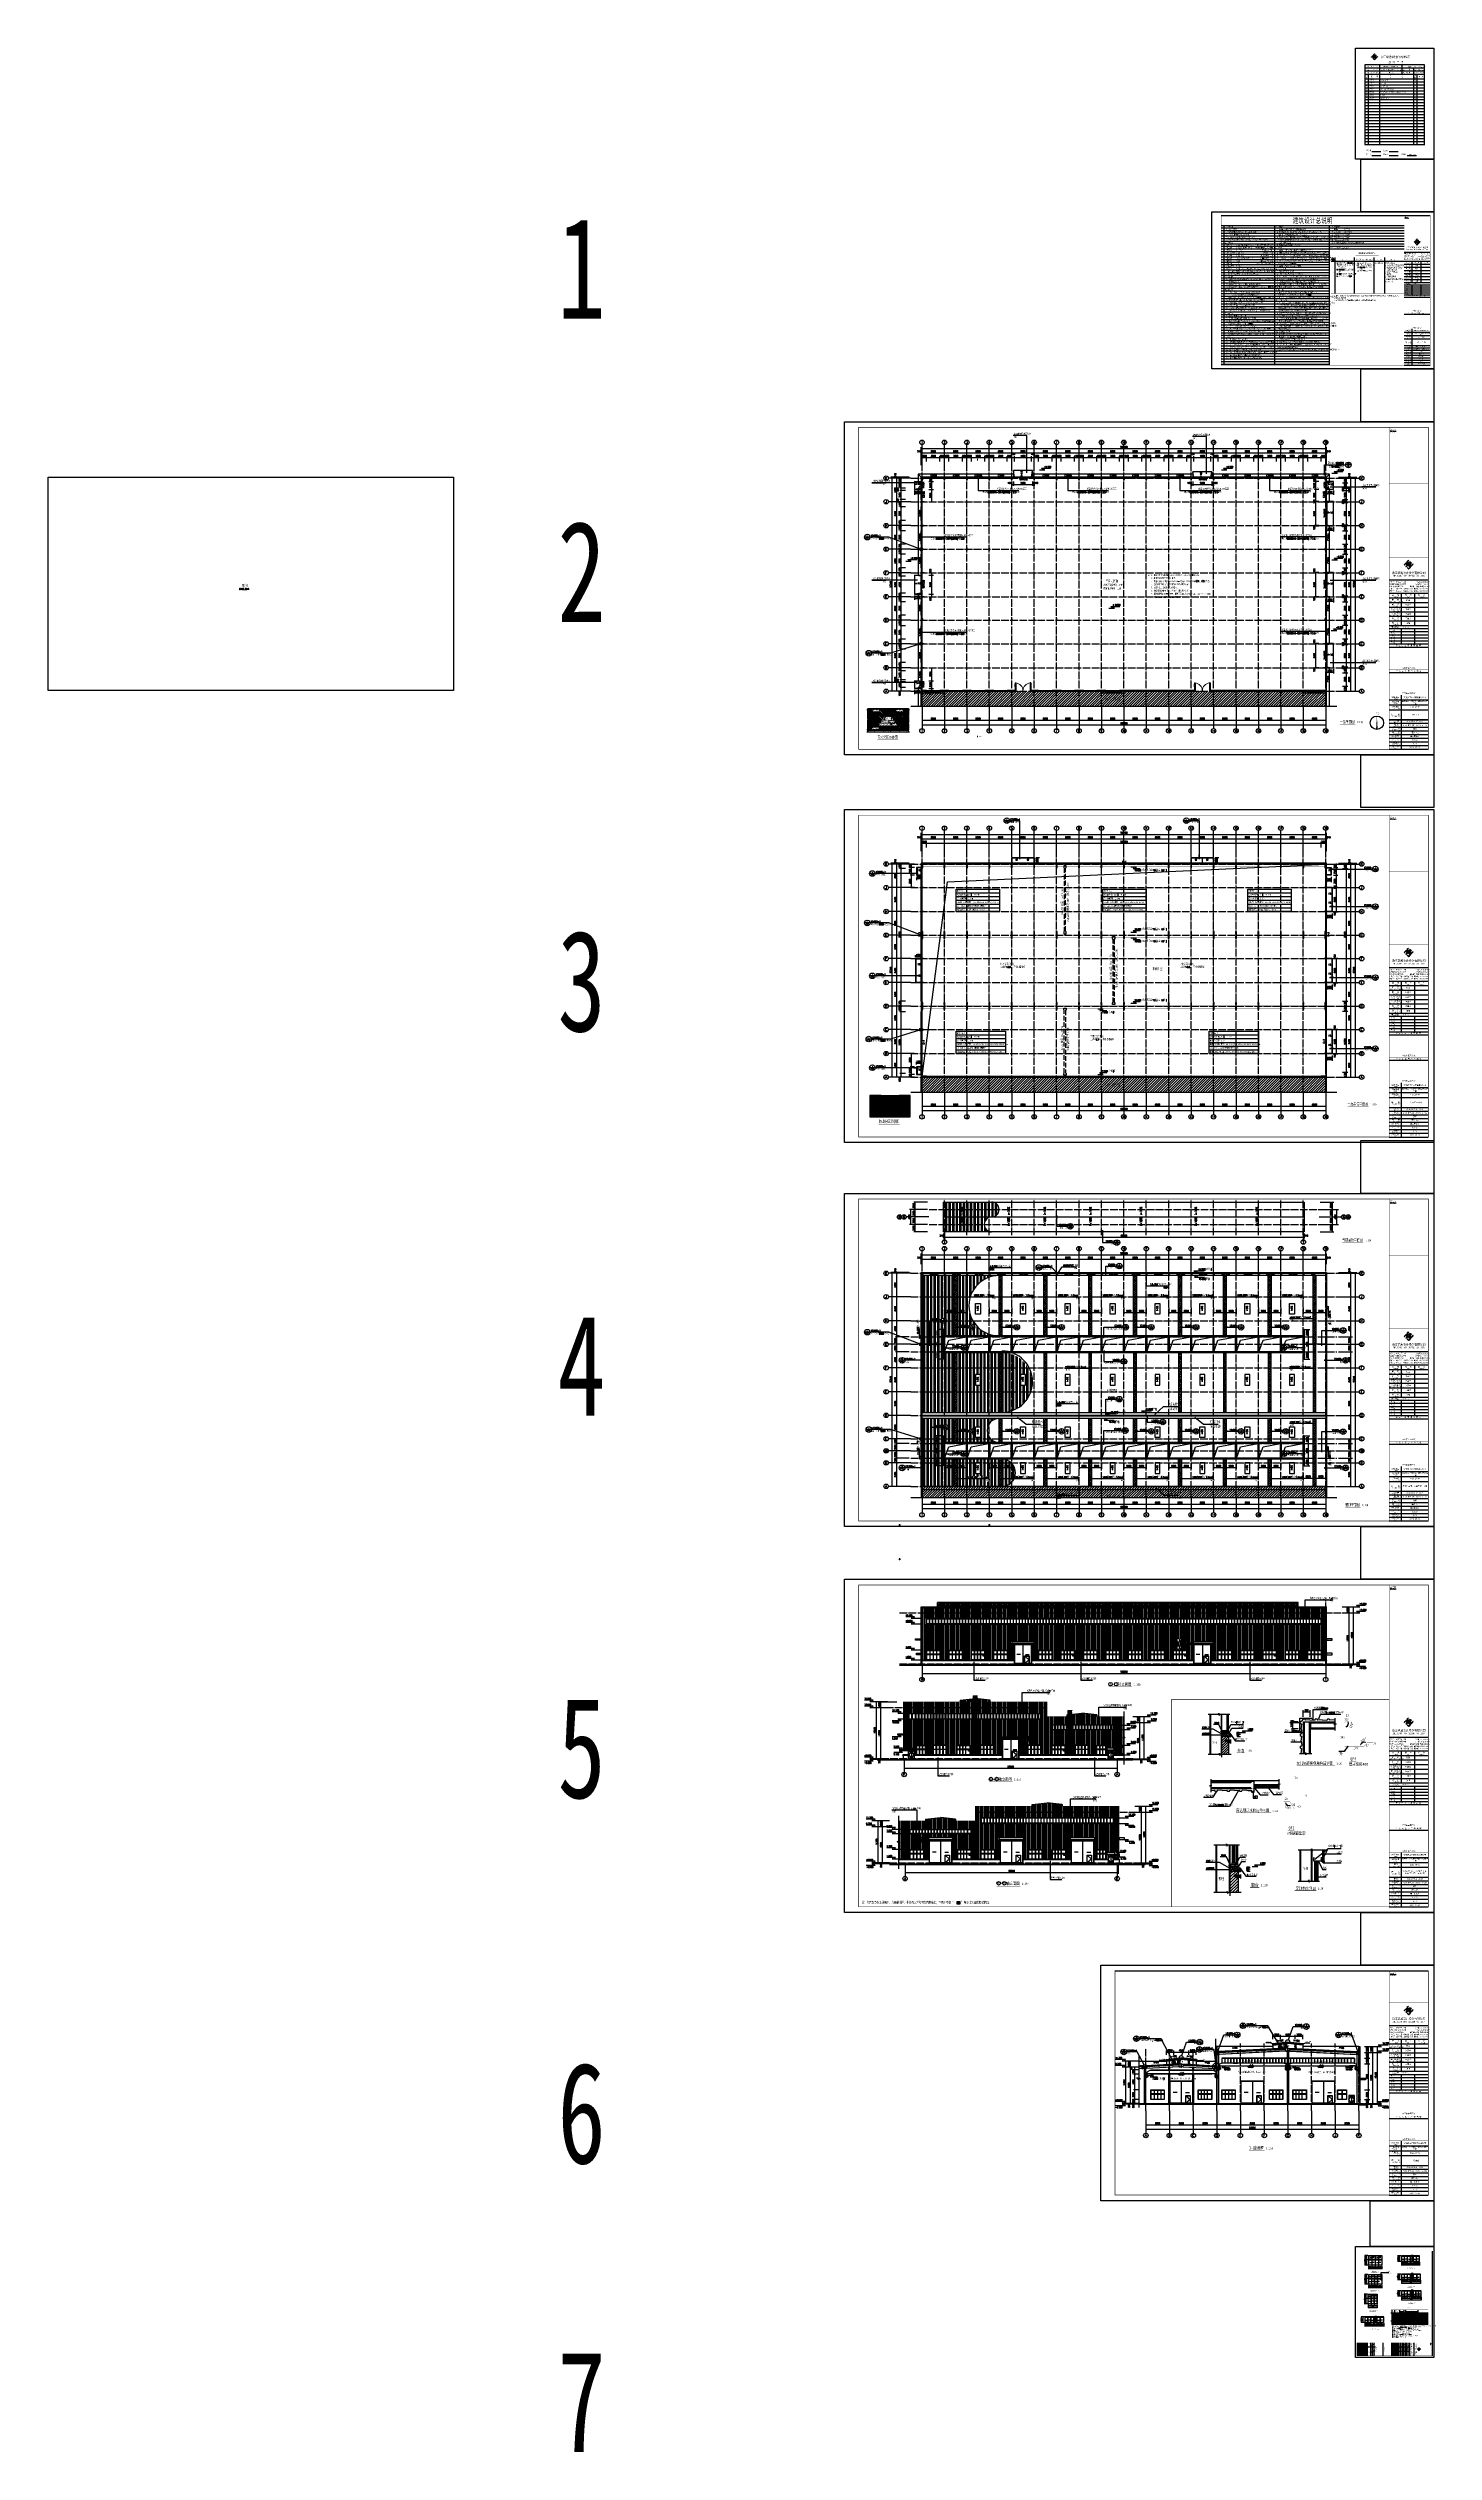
# Model space of a CAD drawing. Extents: x 1900113 to 2270874, y 17288394 to 17931430.
import ezdxf
from ezdxf.enums import TextEntityAlignment as Align

# ---------------------------------------------------------------- set-up
doc = ezdxf.new("R2010")
doc.units = 0
doc.header["$LTSCALE"] = 1000
doc.header["$MEASUREMENT"] = 0
for name, pattern in [('DASH', [0.35, 0.25, -0.1]), ('DASHED', [0.75, 0.5, -0.25]), ('DOTE', [2.42, 2, -0.2, 0.02, -0.2]), ('HIDDEN', [0.375, 0.25, -0.125])]:
    doc.linetypes.add(name, pattern=pattern)
doc.layers.get('Defpoints').update_dxf_attribs({"color": 250})
for name, color, linetype in [('0 -  屋顶线', 150, 'Continuous'), ('0 - 填充', 251, 'Continuous'), ('0 - 屋顶线', 150, 'Continuous'), ('0 - 立面线', 7, 'Continuous'), ('00-人防文字', 140, 'Continuous'), ('06', 7, 'Continuous'), ('11', 3, 'Continuous'), ('AXIS_TEXT', 7, 'Continuous'), ('AXIS_内部', 151, 'Continuous'), ('AXIS_外部', 171, 'Continuous'), ('COLUMN', 2, 'Continuous'), ('C型钢', 6, 'Continuous'), ('DIM_ELEV', 145, 'Continuous'), ('DIM_IDEN', 171, 'Continuous'), ('DIM_LEAD', 145, 'Continuous'), ('DIM_SYMB', 165, 'Continuous'), ('DOTE', 1, 'DOTE'), ('GROUND', 150, 'Continuous'), ('PUB_DIM', 161, 'Continuous'), ('PUB_TEXT', 7, 'Continuous'), ('PUB_TITLE', 4, 'Continuous'), ('PUB_WALL', 9, 'Continuous'), ('R-tec-ysd', 1, 'Continuous'), ('S_FLOOR', 2, 'Continuous'), ('SPACE', 7, 'Continuous'), ('TK', 4, 'Continuous'), ('WALL', 9, 'Continuous'), ('WALL-PARAPET', 6, 'Continuous'), ('WINDOW', 140, 'Continuous'), ('WINDOW_TEXT', 7, 'Continuous'), ('YS', 130, 'Continuous'), ('图层1', 8, 'Continuous'), ('填充', 8, 'Continuous'), ('彩板', 4, 'Continuous'), ('文字索引线', 74, 'Continuous'), ('标高', 83, 'Continuous'), ('梁柱', 3, 'Continuous'), ('窗', 132, 'Continuous'), ('立面线条', 7, 'Continuous'), ('立面门窗', 144, 'Continuous'), ('节点', 40, 'Continuous'), ('表格', 8, 'Continuous'), ('雨水管', 6, 'Continuous')]:
    doc.layers.add(name, color=color, linetype=linetype)
doc.styles.add('-宋体', font='', dxfattribs={"width": 0.8})
doc.styles.add('_TCH_AXIS', font='COMPLEX', dxfattribs={"bigfont": 'GBCBIG'})
doc.styles.add('_TCH_DIM', font='SIMPLEX', dxfattribs={"bigfont": 'GBCBIG'})
doc.styles.add('_TCH_DIM_T3', font='SIMPLEX', dxfattribs={"width": 0.705882, "bigfont": 'GBCBIG'})
doc.styles.add('_TCH_LABEL', font='COMPLEX', dxfattribs={"bigfont": 'GBCBIG'})
doc.styles.add('_TCH_SPACE', font='SIMPLEX', dxfattribs={"bigfont": 'GBCBIG'})
doc.styles.add('_TCH_WINDOW', font='SIMPLEX', dxfattribs={"height": 3.5, "bigfont": 'GBCBIG'})
doc.styles.add('COMPLEX', font='COMPLEX')
doc.styles.add('HT', font='simhei.ttf', dxfattribs={"width": 0.7})
doc.styles.add('ROMANS', font='romans', dxfattribs={"width": 0.65, "height": 231.275})
doc.styles.add('TESD', font='tssdeng.shx', dxfattribs={"width": 0.8, "bigfont": '_hztxt.shx'})
doc.styles.add('TSSD_REIN', font='tssdeng.shx', dxfattribs={"width": 0.7, "bigfont": 'tssdchn.shx'})
doc.styles.add('YAYA', font='', dxfattribs={"width": 0.8, "height": 1})
doc.styles.add('图框字体', font='', dxfattribs={"width": 0.8})
doc.styles.add('图框文字3', font='', dxfattribs={"width": 0.8})
doc.styles.add('图签宋体', font='', dxfattribs={"height": 300})
doc.styles.add('图签黑体', font='simhei.ttf', dxfattribs={"height": 550})
doc.styles.add('宋体', font='', dxfattribs={"width": 0.8})
doc.styles.add('房间名称', font='SIMPLEX', dxfattribs={"width": 0.8, "bigfont": 'HZTXT'})
doc.styles.add('设计说明', font='!TSSDENG', dxfattribs={"width": 0.7, "bigfont": '!HZTXT'})
doc.styles.add('黑体', font='simhei.ttf', dxfattribs={"width": 0.8})
doc.styles.get('-宋体').set_extended_font_data('SimSun')
doc.styles.get('YAYA').set_extended_font_data('SimSun')
doc.styles.get('图框字体').set_extended_font_data('NSimSun')
doc.styles.get('图框文字3').set_extended_font_data('SimSun')
doc.styles.get('图签宋体').set_extended_font_data('NSimSun')
doc.styles.get('宋体').set_extended_font_data('SimSun')
doc.dimstyles.new('_TCH_ARCH&&150', dxfattribs={"dimtxt": 446.25, "dimasz": 150, "dimexe": 375, "dimexo": 450, "dimgap": 189.375, "dimtad": 1, "dimdec": 0, "dimzin": 0, "dimdsep": 46, "dimtxsty": '_TCH_DIM_T3', "dimblk": 'ARCHTICK', "dimcen": 0.09, "dimclrt": 7, "dimazin": 2, "dimtfac": 1, "dimtdec": 0, "dimtix": 1, "dimtmove": 2, "dimatfit": 3, "dimfxl": 0, "dimtolj": 1, "dimtzin": 0, "dimarcsym": 0})
doc.dimstyles.new('_TCH_ARCH&&20', dxfattribs={"dimtxt": 59.5, "dimasz": 20, "dimexe": 50, "dimexo": 60, "dimgap": 20, "dimtad": 1, "dimdec": 0, "dimzin": 0, "dimdsep": 46, "dimtxsty": '_TCH_DIM_T3', "dimblk": 'ARCHTICK', "dimcen": 0.09, "dimclrt": 7, "dimazin": 2, "dimtfac": 1, "dimtdec": 0, "dimtix": 1, "dimtmove": 2, "dimatfit": 3, "dimfxl": 0, "dimtolj": 1, "dimtzin": 0, "dimarcsym": 0})
doc.dimstyles.new('_TCH_ARCH&&50', dxfattribs={"dimtxt": 148.75, "dimasz": 50, "dimexe": 125, "dimexo": 150, "dimgap": 50, "dimtad": 1, "dimdec": 0, "dimzin": 0, "dimdsep": 46, "dimtxsty": '_TCH_DIM_T3', "dimblk": 'ARCHTICK', "dimcen": 0.09, "dimclrt": 7, "dimazin": 2, "dimtfac": 1, "dimtdec": 0, "dimtix": 1, "dimtmove": 2, "dimatfit": 3, "dimfxl": 0, "dimtolj": 1, "dimtzin": 0, "dimarcsym": 0})
pattern_1 = [(45, (56131.6, -1447261.33), (-336.759605, 336.759605), []), (45, (56468.36, -1447261.33), (-336.759605, 336.759605), [238.125, -119.0625])]
pattern_2 = [(45, (53131.6, -1913503.54), (-336.759605, 336.759605), []), (45, (53468.36, -1913503.54), (-336.759605, 336.759605), [238.125, -119.0625])]
pattern_3 = [(90, (53131.6, -1913503.5), (-952.5, 6e-14), []), (90, (53449.1, -1913186), (-952.5, 6e-14), [])]
pattern_4 = [(90, (0, 0), (-571.5, 6e-14), []), (90, (190.5, 190.5), (-571.5, 6e-14), [])]
pattern_5 = [(90, (-165695.93, -1086220.6), (-571.5, 6e-14), []), (90, (-165505.43, -1086030.1), (-571.5, 6e-14), [])]

# ---------------------------------------------------------------- blocks, each defined once
blk = doc.blocks.new('A$C3ACC4A1C')
at = {"layer": 'COLUMN'}
h = blk.add_hatch(color=256, dxfattribs=at)
h.paths.add_polyline_path([(125, 400), (0, 400), (0, 388), (120, 388), (120, 200), (125, 200)])
h.paths.add_polyline_path([(250, 400), (125, 400), (125, 200), (130, 200), (130, 388), (250, 388)])
h.paths.add_polyline_path([(250, 12), (130, 12), (130, 200), (125, 200), (125, 0), (250, 0)])
h.paths.add_polyline_path([(125, 200), (120, 200), (120, 12), (0, 12), (0, 0), (125, 0)])
blk.add_lwpolyline([(0, 0), (0, 12), (120, 12), (120, 388), (0, 388), (0, 400), (250, 400), (250, 388), (130, 388), (130, 12), (250, 12), (250, 0)], close=True, dxfattribs=at)
blk = doc.blocks.new('ysd')
at = {"layer": 'R-tec-ysd', "lineweight": 25}
for p, q in [((351079, 494502), (351174, 494471)), ((351174, 494452), (351079, 494422)), ((351179, 494489), (351081, 494510)), ((351081, 494414), (351179, 494435)), ((351121, 494579), (351188, 494505)), ((351188, 494419), (351121, 494344)), ((351201, 494518), (351127, 494585)), ((351127, 494339), (351201, 494405)), ((351196, 494625), (351217, 494527)), ((351217, 494396), (351196, 494299)), ((351235, 494532), (351204, 494627)), ((351204, 494297), (351235, 494391)), ((351284, 494627), (351254, 494532)), ((351254, 494391), (351284, 494297)), ((351271, 494527), (351292, 494625)), ((351292, 494299), (351271, 494396)), ((351362, 494585), (351288, 494518)), ((351288, 494405), (351362, 494339)), ((351301, 494505), (351367, 494579)), ((351367, 494344), (351301, 494419)), ((351407, 494510), (351310, 494489)), ((351310, 494435), (351407, 494414)), ((351315, 494471), (351409, 494502)), ((351409, 494422), (351315, 494452))]:
    blk.add_line(p, q, dxfattribs=at)
for radius in [170, 54]:
    blk.add_circle((351244, 494462), radius, dxfattribs=at)
for centre, start, end in [((351170, 494462), 291.638169, 68.367471), ((351180, 494499), 261.638169, 38.367471), ((351180, 494425), 321.638169, 98.367471), ((351207, 494526), 231.638169, 8.367471), ((351207, 494398), 351.638169, 128.367471), ((351244, 494536), 201.638169, 338.367471), ((351244, 494388), 21.638169, 158.367471), ((351281, 494526), 171.638169, 308.367471), ((351281, 494398), 51.638169, 188.367471), ((351308, 494499), 141.638169, 278.367471), ((351308, 494425), 81.638169, 218.367471), ((351318, 494462), 111.638169, 248.367471)]:
    blk.add_arc(centre, 10, start, end, dxfattribs=at)
blk = doc.blocks.new('A$C0FCD69EC')
at = {"layer": 'COLUMN'}
blk.add_hatch(color=2, dxfattribs=at).paths.add_polyline_path([(300, 180), (294, 180), (294, 94), (6, 94), (6, 180), (0, 180), (0, 0), (6, 0), (6, 86), (294, 86), (294, 0), (300, 0)])
at = {"layer": 'COLUMN', "color": 2}
blk.add_lwpolyline([(300, 0), (294, 0), (294, 86), (6, 86), (6, 0), (0, 0), (0, 180), (6, 180), (6, 94), (294, 94), (294, 180), (300, 180)], close=True, dxfattribs=at)
blk = doc.blocks.new('A$C6E6B7AEC')
at = {"layer": 'YS'}
for p, q in [((0, 0), (0, 75)), ((0, 75), (20, 75)), ((2, 2), (2, 72)), ((2, 72), (20, 72)), ((198, 2), (2, 2)), ((20, 72), (20, 75)), ((180, 75), (200, 75)), ((180, 72), (180, 75)), ((180, 72), (198, 72)), ((198, 72), (198, 2)), ((200, 75), (200, 0)), ((200, 0), (0, 0))]:
    blk.add_line(p, q, dxfattribs=at)
blk = doc.blocks.new('A$C25862AEB')
at = {"layer": 'YS'}
for p, q in [((200, 75), (0, 75)), ((0, 75), (0, 0)), ((0, 0), (20, 0)), ((198, 72), (2, 72)), ((2, 72), (2, 2)), ((2, 2), (20, 2)), ((205, 81), (5, 81)), ((5, 81), (5, 75)), ((205, 75), (5, 75)), ((20, 2), (20, 0)), ((180, 2), (198, 2)), ((180, 2), (180, 0)), ((180, 0), (200, 0)), ((198, 2), (198, 72)), ((200, 0), (200, 75))]:
    blk.add_line(p, q, dxfattribs=at)
blk = doc.blocks.new('A$C53AF4E09')
at = {"layer": 'COLUMN'}
blk.add_hatch(color=256, dxfattribs=at).paths.add_polyline_path([(350, 450), (0, 450), (0, 440), (170, 440), (170, 10), (0, 10), (0, 0), (350, 0), (350, 10), (180, 10), (180, 440), (350, 440)])
blk.add_lwpolyline([(0, 440), (0, 450), (350, 450), (350, 440), (180, 440), (180, 10), (350, 10), (350, 0), (0, 0), (0, 10), (170, 10), (170, 440)], close=True, dxfattribs=at)
blk = doc.blocks.new('A$C72861E34')
for p, q in [((0, 0), (0, 150)), ((0, 150), (60, 150)), ((60, 0), (0, 0)), ((3, 147), (3, 3)), ((57, 147), (3, 147)), ((3, 3), (58, 3)), ((57, 123), (57, 147)), ((60, 123), (57, 123)), ((57, 27), (60, 27)), ((58, 3), (57, 27)), ((60, 150), (60, 123)), ((60, 27), (60, 0))]:
    blk.add_line(p, q)
blk = doc.blocks.new('A$C2E1941DB')
at = {"color": 3, "linetype": 'ByBlock'}
for points in [[(55, 0), (0, 0), (55, 150)], [(57, 150), (55, 150), (55, 0), (57, 0)], [(117, 140), (117, 160), (57, 160), (57, 0), (117, 0), (117, 20)], [(115, 140), (115, 158), (60, 158), (60, 3), (115, 3), (115, 20)]]:
    blk.add_lwpolyline(points, dxfattribs=at)
blk = doc.blocks.new('A$C19DF6FF6')
at = {"xscale": -2.0736, "yscale": 2.0736, "zscale": 2.0736, "rotation": 355.4260438756032}
blk.add_blockref('A$C2E1941DB', (242, 0), dxfattribs=at)
blk = doc.blocks.new('A$C1CF62CEA')
at = {"color": 7}
for p, q in [((47, 913), (0, 867)), ((0, 723), (0, 867)), ((47, 677), (0, 723)), ((47, 677), (47, 913)), ((47, 913), (282, 913)), ((47, 677), (282, 677)), ((424, 1007), (282, 913)), ((282, 677), (282, 913)), ((424, 583), (282, 677)), ((1012, 1007), (424, 1007)), ((424, 583), (424, 1007)), ((1247, 583), (424, 583)), ((448, 1264), (731, 1264)), ((448, 1007), (448, 1264)), ((448, 599), (448, 1007)), ((679, 599), (448, 599)), ((679, 744), (632, 744)), ((632, 744), (632, 599)), ((718, 779), (679, 756)), ((679, 756), (679, 583)), ((718, 779), (718, 583)), ((1110, 756), (718, 756)), ((718, 756), (718, 599)), ((1012, 599), (718, 599)), ((731, 1264), (731, 1007)), ((1279, 1264), (1012, 1264)), ((1012, 1264), (1012, 1007)), ((1012, 1007), (1279, 1007)), ((1012, 756), (1012, 1007)), ((1012, 975), (1247, 975)), ((1012, 599), (1110, 599)), ((1110, 599), (1110, 756)), ((1247, 583), (1247, 975)), ((1404, 897), (1247, 897)), ((1404, 662), (1247, 662)), ((1279, 1007), (1279, 1264)), ((1279, 1264), (1318, 1226)), ((1279, 1007), (1318, 1044)), ((1318, 1044), (1318, 1226)), ((1404, 662), (1404, 897))]:
    blk.add_line(p, q, dxfattribs=at)
at = {"color": 7, "linetype": 'ByBlock', "const_width": 7.84}
blk.add_lwpolyline([(830, 116, -2.4142136), (718, 227), (718, 583)], format="xyb", dxfattribs=at)
at = {"color": 7, "extrusion": (0, 0, -1)}
for centre in [(589, 1299), (1145, 1299)]:
    blk.add_ellipse(centre, major_axis=(24.4, 24.4), ratio=1, start_param=3.9269908, end_param=10.2101761, dxfattribs=at)
blk = doc.blocks.new('A$C6EE6551E')
at = {"layer": 'COLUMN'}
blk.add_hatch(color=256, dxfattribs=at).paths.add_polyline_path([(5, 195), (75, 200), (77, 175), (82, 175), (80, 205), (0, 200), (13, 0), (93, 5), (91, 35), (86, 35), (88, 10), (18, 5)])
blk.add_lwpolyline([(93, 5), (13, 0), (0, 200), (80, 205), (82, 175), (77, 175), (75, 200), (5, 195), (18, 5), (88, 10), (86, 35), (91, 35)], close=True, dxfattribs=at)
blk = doc.blocks.new('A$C474D48D3')
h = blk.add_hatch(color=1)
edge = h.paths.add_edge_path()
edge.add_arc((-125, -125), 75, 0, 360)
blk.add_lwpolyline([(-250, 0), (0, 0), (0, -250), (-250, -250)], close=True)
blk.add_circle((-125, -125), 75)
blk = doc.blocks.new('*X10')
at = {"color": 0}
for p, q in [((-66, 1315.875), (-66, 1315.875)), ((-66, 1315.75), (-66, 1315.75)), ((-66, 1315.625), (-66, 1315.625)), ((-66, 1315.5), (-66, 1315.5)), ((-66, 1315.375), (-66, 1315.375)), ((-66, 1315.25), (-66, 1315.25)), ((-66, 1315.125), (-66, 1315.125)), ((-66, 1315), (-66, 1315)), ((-66, 1314.875), (-66, 1314.875)), ((-66, 1314.75), (-66, 1314.75)), ((-66, 1314.625), (-66, 1314.625)), ((-66, 1314.5), (-66, 1314.5)), ((-66, 1314.375), (-66, 1314.375)), ((-66, 1314.25), (-66, 1314.25)), ((-66, 1314.125), (-66, 1314.125)), ((-66, 1314), (-66, 1314)), ((-66, 1313.875), (-66, 1313.875)), ((-66, 1313.75), (-66, 1313.75)), ((-66, 1313.625), (-66, 1313.625)), ((-66, 1313.5), (-66, 1313.5)), ((-66, 1313.375), (-66, 1313.375)), ((-66, 1313.25), (-66, 1313.25)), ((-66, 1313.125), (-66, 1313.125)), ((-66, 1313), (-66, 1313)), ((-66, 1312.875), (-66, 1312.875)), ((-66, 1312.75), (-66, 1312.75)), ((-66, 1312.625), (-66, 1312.625)), ((-66, 1312.5), (-66, 1312.5)), ((-66, 1312.375), (-66, 1312.375)), ((-66, 1312.25), (-66, 1312.25)), ((-66, 1312.125), (-66, 1312.125)), ((-66, 1312), (-66, 1312)), ((-66, 1311.875), (-66, 1311.875)), ((-66, 1311.75), (-66, 1311.75)), ((-66, 1311.625), (-66, 1311.625)), ((-66, 1311.5), (-66, 1311.5)), ((-66, 1311.375), (-66, 1311.375)), ((-66, 1311.25), (-66, 1311.25)), ((-66, 1311.125), (-66, 1311.125)), ((-66, 1311), (-66, 1311)), ((-66, 1310.875), (-66, 1310.875)), ((-66, 1310.75), (-66, 1310.75)), ((-66, 1310.625), (-66, 1310.625)), ((-66, 1310.5), (-66, 1310.5)), ((-66, 1310.375), (-66, 1310.375)), ((-66, 1310.25), (-66, 1310.25)), ((-66, 1310.125), (-66, 1310.125)), ((-66, 1310), (-66, 1310)), ((-65.96875, 1315.8125), (-65.96875, 1315.8125)), ((-65.96875, 1315.6875), (-65.96875, 1315.6875)), ((-65.96875, 1315.5625), (-65.96875, 1315.5625)), ((-65.96875, 1315.4375), (-65.96875, 1315.4375)), ((-65.96875, 1315.3125), (-65.96875, 1315.3125)), ((-65.96875, 1315.1875), (-65.96875, 1315.1875)), ((-65.96875, 1315.0625), (-65.96875, 1315.0625)), ((-65.96875, 1314.9375), (-65.96875, 1314.9375)), ((-65.96875, 1314.8125), (-65.96875, 1314.8125)), ((-65.96875, 1314.6875), (-65.96875, 1314.6875)), ((-65.96875, 1314.5625), (-65.96875, 1314.5625)), ((-65.96875, 1314.4375), (-65.96875, 1314.4375)), ((-65.96875, 1314.3125), (-65.96875, 1314.3125)), ((-65.96875, 1314.1875), (-65.96875, 1314.1875)), ((-65.96875, 1314.0625), (-65.96875, 1314.0625)), ((-65.96875, 1313.9375), (-65.96875, 1313.9375)), ((-65.96875, 1313.8125), (-65.96875, 1313.8125)), ((-65.96875, 1313.6875), (-65.96875, 1313.6875)), ((-65.96875, 1313.5625), (-65.96875, 1313.5625)), ((-65.96875, 1313.4375), (-65.96875, 1313.4375)), ((-65.96875, 1313.3125), (-65.96875, 1313.3125)), ((-65.96875, 1313.1875), (-65.96875, 1313.1875)), ((-65.96875, 1313.0625), (-65.96875, 1313.0625)), ((-65.96875, 1312.9375), (-65.96875, 1312.9375)), ((-65.96875, 1312.8125), (-65.96875, 1312.8125)), ((-65.96875, 1312.6875), (-65.96875, 1312.6875)), ((-65.96875, 1312.5625), (-65.96875, 1312.5625)), ((-65.96875, 1312.4375), (-65.96875, 1312.4375)), ((-65.96875, 1312.3125), (-65.96875, 1312.3125)), ((-65.96875, 1312.1875), (-65.96875, 1312.1875)), ((-65.96875, 1312.0625), (-65.96875, 1312.0625)), ((-65.96875, 1311.9375), (-65.96875, 1311.9375)), ((-65.96875, 1311.8125), (-65.96875, 1311.8125)), ((-65.96875, 1311.6875), (-65.96875, 1311.6875)), ((-65.96875, 1311.5625), (-65.96875, 1311.5625)), ((-65.96875, 1311.4375), (-65.96875, 1311.4375)), ((-65.96875, 1311.3125), (-65.96875, 1311.3125)), ((-65.96875, 1311.1875), (-65.96875, 1311.1875)), ((-65.96875, 1311.0625), (-65.96875, 1311.0625)), ((-65.96875, 1310.9375), (-65.96875, 1310.9375)), ((-65.96875, 1310.8125), (-65.96875, 1310.8125)), ((-65.96875, 1310.6875), (-65.96875, 1310.6875)), ((-65.96875, 1310.5625), (-65.96875, 1310.5625)), ((-65.96875, 1310.4375), (-65.96875, 1310.4375)), ((-65.96875, 1310.3125), (-65.96875, 1310.3125)), ((-65.96875, 1310.1875), (-65.96875, 1310.1875)), ((-65.96875, 1310.0625), (-65.96875, 1310.0625)), ((-65.96875, 1309.9375), (-65.96875, 1309.9375)), ((-65.9375, 1315.875), (-65.9375, 1315.875)), ((-65.9375, 1315.75), (-65.9375, 1315.75)), ((-65.9375, 1315.625), (-65.9375, 1315.625)), ((-65.9375, 1315.5), (-65.9375, 1315.5)), ((-65.9375, 1315.375), (-65.9375, 1315.375)), ((-65.9375, 1315.25), (-65.9375, 1315.25)), ((-65.9375, 1315.125), (-65.9375, 1315.125)), ((-65.9375, 1315), (-65.9375, 1315)), ((-65.9375, 1314.875), (-65.9375, 1314.875)), ((-65.9375, 1314.75), (-65.9375, 1314.75)), ((-65.9375, 1314.625), (-65.9375, 1314.625)), ((-65.9375, 1314.5), (-65.9375, 1314.5)), ((-65.9375, 1314.375), (-65.9375, 1314.375)), ((-65.9375, 1314.25), (-65.9375, 1314.25)), ((-65.9375, 1314.125), (-65.9375, 1314.125)), ((-65.9375, 1314), (-65.9375, 1314)), ((-65.9375, 1313.875), (-65.9375, 1313.875)), ((-65.9375, 1313.75), (-65.9375, 1313.75)), ((-65.9375, 1313.625), (-65.9375, 1313.625)), ((-65.9375, 1313.5), (-65.9375, 1313.5)), ((-65.9375, 1313.375), (-65.9375, 1313.375)), ((-65.9375, 1313.25), (-65.9375, 1313.25)), ((-65.9375, 1313.125), (-65.9375, 1313.125)), ((-65.9375, 1313), (-65.9375, 1313)), ((-65.9375, 1312.875), (-65.9375, 1312.875)), ((-65.9375, 1312.75), (-65.9375, 1312.75)), ((-65.9375, 1312.625), (-65.9375, 1312.625)), ((-65.9375, 1312.5), (-65.9375, 1312.5)), ((-65.9375, 1312.375), (-65.9375, 1312.375)), ((-65.9375, 1312.25), (-65.9375, 1312.25)), ((-65.9375, 1312.125), (-65.9375, 1312.125)), ((-65.9375, 1312), (-65.9375, 1312)), ((-65.9375, 1311.875), (-65.9375, 1311.875)), ((-65.9375, 1311.75), (-65.9375, 1311.75)), ((-65.9375, 1311.625), (-65.9375, 1311.625)), ((-65.9375, 1311.5), (-65.9375, 1311.5)), ((-65.9375, 1311.375), (-65.9375, 1311.375)), ((-65.9375, 1311.25), (-65.9375, 1311.25)), ((-65.9375, 1311.125), (-65.9375, 1311.125)), ((-65.9375, 1311), (-65.9375, 1311)), ((-65.9375, 1310.875), (-65.9375, 1310.875)), ((-65.9375, 1310.75), (-65.9375, 1310.75)), ((-65.9375, 1310.625), (-65.9375, 1310.625)), ((-65.9375, 1310.5), (-65.9375, 1310.5)), ((-65.9375, 1310.375), (-65.9375, 1310.375)), ((-65.9375, 1310.25), (-65.9375, 1310.25)), ((-65.9375, 1310.125), (-65.9375, 1310.125)), ((-65.9375, 1310), (-65.9375, 1310)), ((-65.90625, 1315.8125), (-65.90625, 1315.8125)), ((-65.90625, 1315.6875), (-65.90625, 1315.6875)), ((-65.90625, 1315.5625), (-65.90625, 1315.5625)), ((-65.90625, 1315.4375), (-65.90625, 1315.4375)), ((-65.90625, 1315.3125), (-65.90625, 1315.3125)), ((-65.90625, 1315.1875), (-65.90625, 1315.1875)), ((-65.90625, 1315.0625), (-65.90625, 1315.0625)), ((-65.90625, 1314.9375), (-65.90625, 1314.9375)), ((-65.90625, 1314.8125), (-65.90625, 1314.8125)), ((-65.90625, 1314.6875), (-65.90625, 1314.6875)), ((-65.90625, 1314.5625), (-65.90625, 1314.5625)), ((-65.90625, 1314.4375), (-65.90625, 1314.4375)), ((-65.90625, 1314.3125), (-65.90625, 1314.3125)), ((-65.90625, 1314.1875), (-65.90625, 1314.1875)), ((-65.90625, 1314.0625), (-65.90625, 1314.0625)), ((-65.90625, 1313.9375), (-65.90625, 1313.9375)), ((-65.90625, 1313.8125), (-65.90625, 1313.8125)), ((-65.90625, 1313.6875), (-65.90625, 1313.6875)), ((-65.90625, 1313.5625), (-65.90625, 1313.5625)), ((-65.90625, 1313.4375), (-65.90625, 1313.4375)), ((-65.90625, 1313.3125), (-65.90625, 1313.3125)), ((-65.90625, 1313.1875), (-65.90625, 1313.1875)), ((-65.90625, 1313.0625), (-65.90625, 1313.0625)), ((-65.90625, 1312.9375), (-65.90625, 1312.9375)), ((-65.90625, 1312.8125), (-65.90625, 1312.8125)), ((-65.90625, 1312.6875), (-65.90625, 1312.6875)), ((-65.90625, 1312.5625), (-65.90625, 1312.5625)), ((-65.90625, 1312.4375), (-65.90625, 1312.4375)), ((-65.90625, 1312.3125), (-65.90625, 1312.3125)), ((-65.90625, 1312.1875), (-65.90625, 1312.1875)), ((-65.90625, 1312.0625), (-65.90625, 1312.0625)), ((-65.90625, 1311.9375), (-65.90625, 1311.9375)), ((-65.90625, 1311.8125), (-65.90625, 1311.8125)), ((-65.90625, 1311.6875), (-65.90625, 1311.6875)), ((-65.90625, 1311.5625), (-65.90625, 1311.5625)), ((-65.90625, 1311.4375), (-65.90625, 1311.4375)), ((-65.90625, 1311.3125), (-65.90625, 1311.3125)), ((-65.90625, 1311.1875), (-65.90625, 1311.1875)), ((-65.90625, 1311.0625), (-65.90625, 1311.0625)), ((-65.90625, 1310.9375), (-65.90625, 1310.9375)), ((-65.90625, 1310.8125), (-65.90625, 1310.8125)), ((-65.90625, 1310.6875), (-65.90625, 1310.6875)), ((-65.90625, 1310.5625), (-65.90625, 1310.5625)), ((-65.90625, 1310.4375), (-65.90625, 1310.4375)), ((-65.90625, 1310.3125), (-65.90625, 1310.3125)), ((-65.90625, 1310.1875), (-65.90625, 1310.1875)), ((-65.90625, 1310.0625), (-65.90625, 1310.0625)), ((-65.90625, 1309.9375), (-65.90625, 1309.9375)), ((-65.875, 1315.875), (-65.875, 1315.875)), ((-65.875, 1315.75), (-65.875, 1315.75)), ((-65.875, 1315.625), (-65.875, 1315.625)), ((-65.875, 1315.5), (-65.875, 1315.5)), ((-65.875, 1315.375), (-65.875, 1315.375)), ((-65.875, 1315.25), (-65.875, 1315.25)), ((-65.875, 1315.125), (-65.875, 1315.125)), ((-65.875, 1315), (-65.875, 1315)), ((-65.875, 1314.875), (-65.875, 1314.875)), ((-65.875, 1314.75), (-65.875, 1314.75)), ((-65.875, 1314.625), (-65.875, 1314.625)), ((-65.875, 1314.5), (-65.875, 1314.5)), ((-65.875, 1314.375), (-65.875, 1314.375)), ((-65.875, 1314.25), (-65.875, 1314.25)), ((-65.875, 1314.125), (-65.875, 1314.125)), ((-65.875, 1314), (-65.875, 1314)), ((-65.875, 1313.875), (-65.875, 1313.875)), ((-65.875, 1313.75), (-65.875, 1313.75)), ((-65.875, 1313.625), (-65.875, 1313.625)), ((-65.875, 1313.5), (-65.875, 1313.5)), ((-65.875, 1313.375), (-65.875, 1313.375)), ((-65.875, 1313.25), (-65.875, 1313.25)), ((-65.875, 1313.125), (-65.875, 1313.125)), ((-65.875, 1313), (-65.875, 1313)), ((-65.875, 1312.875), (-65.875, 1312.875)), ((-65.875, 1312.75), (-65.875, 1312.75)), ((-65.875, 1312.625), (-65.875, 1312.625)), ((-65.875, 1312.5), (-65.875, 1312.5)), ((-65.875, 1312.375), (-65.875, 1312.375)), ((-65.875, 1312.25), (-65.875, 1312.25)), ((-65.875, 1312.125), (-65.875, 1312.125)), ((-65.875, 1312), (-65.875, 1312)), ((-65.875, 1311.875), (-65.875, 1311.875)), ((-65.875, 1311.75), (-65.875, 1311.75)), ((-65.875, 1311.625), (-65.875, 1311.625)), ((-65.875, 1311.5), (-65.875, 1311.5)), ((-65.875, 1311.375), (-65.875, 1311.375)), ((-65.875, 1311.25), (-65.875, 1311.25)), ((-65.875, 1311.125), (-65.875, 1311.125)), ((-65.875, 1311), (-65.875, 1311)), ((-65.875, 1310.875), (-65.875, 1310.875)), ((-65.875, 1310.75), (-65.875, 1310.75)), ((-65.875, 1310.625), (-65.875, 1310.625)), ((-65.875, 1310.5), (-65.875, 1310.5)), ((-65.875, 1310.375), (-65.875, 1310.375)), ((-65.875, 1310.25), (-65.875, 1310.25)), ((-65.875, 1310.125), (-65.875, 1310.125)), ((-65.875, 1310), (-65.875, 1310)), ((-65.84375, 1315.8125), (-65.84375, 1315.8125)), ((-65.84375, 1315.6875), (-65.84375, 1315.6875)), ((-65.84375, 1315.5625), (-65.84375, 1315.5625)), ((-65.84375, 1315.4375), (-65.84375, 1315.4375)), ((-65.84375, 1315.3125), (-65.84375, 1315.3125)), ((-65.84375, 1315.1875), (-65.84375, 1315.1875)), ((-65.84375, 1315.0625), (-65.84375, 1315.0625)), ((-65.84375, 1314.9375), (-65.84375, 1314.9375)), ((-65.84375, 1314.8125), (-65.84375, 1314.8125)), ((-65.84375, 1314.6875), (-65.84375, 1314.6875)), ((-65.84375, 1314.5625), (-65.84375, 1314.5625)), ((-65.84375, 1314.4375), (-65.84375, 1314.4375)), ((-65.84375, 1314.3125), (-65.84375, 1314.3125)), ((-65.84375, 1314.1875), (-65.84375, 1314.1875)), ((-65.84375, 1314.0625), (-65.84375, 1314.0625)), ((-65.84375, 1313.9375), (-65.84375, 1313.9375)), ((-65.84375, 1313.8125), (-65.84375, 1313.8125)), ((-65.84375, 1313.6875), (-65.84375, 1313.6875)), ((-65.84375, 1313.5625), (-65.84375, 1313.5625)), ((-65.84375, 1313.4375), (-65.84375, 1313.4375)), ((-65.84375, 1313.3125), (-65.84375, 1313.3125)), ((-65.84375, 1313.1875), (-65.84375, 1313.1875)), ((-65.84375, 1313.0625), (-65.84375, 1313.0625)), ((-65.84375, 1312.9375), (-65.84375, 1312.9375)), ((-65.84375, 1312.8125), (-65.84375, 1312.8125)), ((-65.84375, 1312.6875), (-65.84375, 1312.6875)), ((-65.84375, 1312.5625), (-65.84375, 1312.5625)), ((-65.84375, 1312.4375), (-65.84375, 1312.4375)), ((-65.84375, 1312.3125), (-65.84375, 1312.3125)), ((-65.84375, 1312.1875), (-65.84375, 1312.1875)), ((-65.84375, 1312.0625), (-65.84375, 1312.0625)), ((-65.84375, 1311.9375), (-65.84375, 1311.9375)), ((-65.84375, 1311.8125), (-65.84375, 1311.8125)), ((-65.84375, 1311.6875), (-65.84375, 1311.6875)), ((-65.84375, 1311.5625), (-65.84375, 1311.5625)), ((-65.84375, 1311.4375), (-65.84375, 1311.4375)), ((-65.84375, 1311.3125), (-65.84375, 1311.3125)), ((-65.84375, 1311.1875), (-65.84375, 1311.1875)), ((-65.84375, 1311.0625), (-65.84375, 1311.0625)), ((-65.84375, 1310.9375), (-65.84375, 1310.9375)), ((-65.84375, 1310.8125), (-65.84375, 1310.8125)), ((-65.84375, 1310.6875), (-65.84375, 1310.6875)), ((-65.84375, 1310.5625), (-65.84375, 1310.5625)), ((-65.84375, 1310.4375), (-65.84375, 1310.4375)), ((-65.84375, 1310.3125), (-65.84375, 1310.3125)), ((-65.84375, 1310.1875), (-65.84375, 1310.1875)), ((-65.84375, 1310.0625), (-65.84375, 1310.0625)), ((-65.8125, 1315.875), (-65.8125, 1315.875)), ((-65.8125, 1315.75), (-65.8125, 1315.75)), ((-65.8125, 1315.625), (-65.8125, 1315.625)), ((-65.8125, 1315.5), (-65.8125, 1315.5)), ((-65.8125, 1315.375), (-65.8125, 1315.375)), ((-65.8125, 1315.25), (-65.8125, 1315.25)), ((-65.8125, 1315.125), (-65.8125, 1315.125)), ((-65.8125, 1315), (-65.8125, 1315)), ((-65.8125, 1314.875), (-65.8125, 1314.875)), ((-65.8125, 1314.75), (-65.8125, 1314.75)), ((-65.8125, 1314.625), (-65.8125, 1314.625)), ((-65.8125, 1314.5), (-65.8125, 1314.5)), ((-65.8125, 1314.375), (-65.8125, 1314.375)), ((-65.8125, 1314.25), (-65.8125, 1314.25)), ((-65.8125, 1314.125), (-65.8125, 1314.125)), ((-65.8125, 1314), (-65.8125, 1314)), ((-65.8125, 1313.875), (-65.8125, 1313.875)), ((-65.8125, 1313.75), (-65.8125, 1313.75)), ((-65.8125, 1313.625), (-65.8125, 1313.625)), ((-65.8125, 1313.5), (-65.8125, 1313.5)), ((-65.8125, 1313.375), (-65.8125, 1313.375)), ((-65.8125, 1313.25), (-65.8125, 1313.25)), ((-65.8125, 1313.125), (-65.8125, 1313.125)), ((-65.8125, 1313), (-65.8125, 1313)), ((-65.8125, 1312.875), (-65.8125, 1312.875)), ((-65.8125, 1312.75), (-65.8125, 1312.75)), ((-65.8125, 1312.625), (-65.8125, 1312.625)), ((-65.8125, 1312.5), (-65.8125, 1312.5)), ((-65.8125, 1312.375), (-65.8125, 1312.375)), ((-65.8125, 1312.25), (-65.8125, 1312.25)), ((-65.8125, 1312.125), (-65.8125, 1312.125)), ((-65.8125, 1312), (-65.8125, 1312)), ((-65.8125, 1311.875), (-65.8125, 1311.875)), ((-65.8125, 1311.75), (-65.8125, 1311.75)), ((-65.8125, 1311.625), (-65.8125, 1311.625)), ((-65.8125, 1311.5), (-65.8125, 1311.5)), ((-65.8125, 1311.375), (-65.8125, 1311.375)), ((-65.8125, 1311.25), (-65.8125, 1311.25)), ((-65.8125, 1311.125), (-65.8125, 1311.125)), ((-65.8125, 1311), (-65.8125, 1311)), ((-65.8125, 1310.875), (-65.8125, 1310.875)), ((-65.8125, 1310.75), (-65.8125, 1310.75)), ((-65.8125, 1310.625), (-65.8125, 1310.625)), ((-65.8125, 1310.5), (-65.8125, 1310.5)), ((-65.8125, 1310.375), (-65.8125, 1310.375)), ((-65.8125, 1310.25), (-65.8125, 1310.25)), ((-65.8125, 1310.125), (-65.8125, 1310.125)), ((-65.8125, 1310), (-65.8125, 1310)), ((-65.78125, 1315.8125), (-65.78125, 1315.8125)), ((-65.78125, 1315.6875), (-65.78125, 1315.6875)), ((-65.78125, 1315.5625), (-65.78125, 1315.5625)), ((-65.78125, 1315.4375), (-65.78125, 1315.4375)), ((-65.78125, 1315.3125), (-65.78125, 1315.3125)), ((-65.78125, 1315.1875), (-65.78125, 1315.1875)), ((-65.78125, 1315.0625), (-65.78125, 1315.0625)), ((-65.78125, 1314.9375), (-65.78125, 1314.9375)), ((-65.78125, 1314.8125), (-65.78125, 1314.8125)), ((-65.78125, 1314.6875), (-65.78125, 1314.6875)), ((-65.78125, 1314.5625), (-65.78125, 1314.5625)), ((-65.78125, 1314.4375), (-65.78125, 1314.4375)), ((-65.78125, 1314.3125), (-65.78125, 1314.3125)), ((-65.78125, 1314.1875), (-65.78125, 1314.1875)), ((-65.78125, 1314.0625), (-65.78125, 1314.0625)), ((-65.78125, 1313.9375), (-65.78125, 1313.9375)), ((-65.78125, 1313.8125), (-65.78125, 1313.8125)), ((-65.78125, 1313.6875), (-65.78125, 1313.6875)), ((-65.78125, 1313.5625), (-65.78125, 1313.5625)), ((-65.78125, 1313.4375), (-65.78125, 1313.4375)), ((-65.78125, 1313.3125), (-65.78125, 1313.3125)), ((-65.78125, 1313.1875), (-65.78125, 1313.1875)), ((-65.78125, 1313.0625), (-65.78125, 1313.0625)), ((-65.78125, 1312.9375), (-65.78125, 1312.9375)), ((-65.78125, 1312.8125), (-65.78125, 1312.8125)), ((-65.78125, 1312.6875), (-65.78125, 1312.6875)), ((-65.78125, 1312.5625), (-65.78125, 1312.5625)), ((-65.78125, 1312.4375), (-65.78125, 1312.4375)), ((-65.78125, 1312.3125), (-65.78125, 1312.3125)), ((-65.78125, 1312.1875), (-65.78125, 1312.1875)), ((-65.78125, 1312.0625), (-65.78125, 1312.0625)), ((-65.78125, 1311.9375), (-65.78125, 1311.9375)), ((-65.78125, 1311.8125), (-65.78125, 1311.8125)), ((-65.78125, 1311.6875), (-65.78125, 1311.6875)), ((-65.78125, 1311.5625), (-65.78125, 1311.5625)), ((-65.78125, 1311.4375), (-65.78125, 1311.4375)), ((-65.78125, 1311.3125), (-65.78125, 1311.3125)), ((-65.78125, 1311.1875), (-65.78125, 1311.1875)), ((-65.78125, 1311.0625), (-65.78125, 1311.0625)), ((-65.78125, 1310.9375), (-65.78125, 1310.9375)), ((-65.78125, 1310.8125), (-65.78125, 1310.8125)), ((-65.78125, 1310.6875), (-65.78125, 1310.6875)), ((-65.78125, 1310.5625), (-65.78125, 1310.5625)), ((-65.78125, 1310.4375), (-65.78125, 1310.4375)), ((-65.78125, 1310.3125), (-65.78125, 1310.3125)), ((-65.78125, 1310.1875), (-65.78125, 1310.1875)), ((-65.78125, 1310.0625), (-65.78125, 1310.0625)), ((-65.75, 1315.875), (-65.75, 1315.875)), ((-65.75, 1315.75), (-65.75, 1315.75)), ((-65.75, 1315.625), (-65.75, 1315.625)), ((-65.75, 1315.5), (-65.75, 1315.5)), ((-65.75, 1315.375), (-65.75, 1315.375)), ((-65.75, 1315.25), (-65.75, 1315.25)), ((-65.75, 1315.125), (-65.75, 1315.125)), ((-65.75, 1315), (-65.75, 1315)), ((-65.75, 1314.875), (-65.75, 1314.875)), ((-65.75, 1314.75), (-65.75, 1314.75)), ((-65.75, 1314.625), (-65.75, 1314.625)), ((-65.75, 1314.5), (-65.75, 1314.5)), ((-65.75, 1314.375), (-65.75, 1314.375)), ((-65.75, 1314.25), (-65.75, 1314.25)), ((-65.75, 1314.125), (-65.75, 1314.125)), ((-65.75, 1314), (-65.75, 1314)), ((-65.75, 1313.875), (-65.75, 1313.875)), ((-65.75, 1313.75), (-65.75, 1313.75)), ((-65.75, 1313.625), (-65.75, 1313.625)), ((-65.75, 1313.5), (-65.75, 1313.5)), ((-65.75, 1313.375), (-65.75, 1313.375)), ((-65.75, 1313.25), (-65.75, 1313.25)), ((-65.75, 1313.125), (-65.75, 1313.125)), ((-65.75, 1313), (-65.75, 1313)), ((-65.75, 1312.875), (-65.75, 1312.875)), ((-65.75, 1312.75), (-65.75, 1312.75)), ((-65.75, 1312.625), (-65.75, 1312.625)), ((-65.75, 1312.5), (-65.75, 1312.5)), ((-65.75, 1312.375), (-65.75, 1312.375)), ((-65.75, 1312.25), (-65.75, 1312.25)), ((-65.75, 1312.125), (-65.75, 1312.125)), ((-65.75, 1312), (-65.75, 1312)), ((-65.75, 1311.875), (-65.75, 1311.875)), ((-65.75, 1311.75), (-65.75, 1311.75)), ((-65.75, 1311.625), (-65.75, 1311.625)), ((-65.75, 1311.5), (-65.75, 1311.5)), ((-65.75, 1311.375), (-65.75, 1311.375)), ((-65.75, 1311.25), (-65.75, 1311.25)), ((-65.75, 1311.125), (-65.75, 1311.125)), ((-65.75, 1311), (-65.75, 1311)), ((-65.75, 1310.875), (-65.75, 1310.875)), ((-65.75, 1310.75), (-65.75, 1310.75)), ((-65.75, 1310.625), (-65.75, 1310.625)), ((-65.75, 1310.5), (-65.75, 1310.5)), ((-65.75, 1310.375), (-65.75, 1310.375)), ((-65.75, 1310.25), (-65.75, 1310.25)), ((-65.75, 1310.125), (-65.75, 1310.125)), ((-65.75, 1310), (-65.75, 1310)), ((-65.71875, 1315.8125), (-65.71875, 1315.8125)), ((-65.71875, 1315.6875), (-65.71875, 1315.6875)), ((-65.71875, 1315.5625), (-65.71875, 1315.5625)), ((-65.71875, 1315.4375), (-65.71875, 1315.4375)), ((-65.71875, 1315.3125), (-65.71875, 1315.3125)), ((-65.71875, 1315.1875), (-65.71875, 1315.1875)), ((-65.71875, 1315.0625), (-65.71875, 1315.0625)), ((-65.71875, 1314.9375), (-65.71875, 1314.9375)), ((-65.71875, 1314.8125), (-65.71875, 1314.8125)), ((-65.71875, 1314.6875), (-65.71875, 1314.6875)), ((-65.71875, 1314.5625), (-65.71875, 1314.5625)), ((-65.71875, 1314.4375), (-65.71875, 1314.4375)), ((-65.71875, 1314.3125), (-65.71875, 1314.3125)), ((-65.71875, 1314.1875), (-65.71875, 1314.1875)), ((-65.71875, 1314.0625), (-65.71875, 1314.0625)), ((-65.71875, 1313.9375), (-65.71875, 1313.9375)), ((-65.71875, 1313.8125), (-65.71875, 1313.8125)), ((-65.71875, 1313.6875), (-65.71875, 1313.6875)), ((-65.71875, 1313.5625), (-65.71875, 1313.5625)), ((-65.71875, 1313.4375), (-65.71875, 1313.4375)), ((-65.71875, 1313.3125), (-65.71875, 1313.3125)), ((-65.71875, 1313.1875), (-65.71875, 1313.1875)), ((-65.71875, 1313.0625), (-65.71875, 1313.0625)), ((-65.71875, 1312.9375), (-65.71875, 1312.9375)), ((-65.71875, 1312.8125), (-65.71875, 1312.8125)), ((-65.71875, 1312.6875), (-65.71875, 1312.6875)), ((-65.71875, 1312.5625), (-65.71875, 1312.5625)), ((-65.71875, 1312.4375), (-65.71875, 1312.4375)), ((-65.71875, 1312.3125), (-65.71875, 1312.3125)), ((-65.71875, 1312.1875), (-65.71875, 1312.1875)), ((-65.71875, 1312.0625), (-65.71875, 1312.0625)), ((-65.71875, 1311.9375), (-65.71875, 1311.9375)), ((-65.71875, 1311.8125), (-65.71875, 1311.8125)), ((-65.71875, 1311.6875), (-65.71875, 1311.6875)), ((-65.71875, 1311.5625), (-65.71875, 1311.5625)), ((-65.71875, 1311.4375), (-65.71875, 1311.4375)), ((-65.71875, 1311.3125), (-65.71875, 1311.3125)), ((-65.71875, 1311.1875), (-65.71875, 1311.1875)), ((-65.71875, 1311.0625), (-65.71875, 1311.0625)), ((-65.71875, 1310.9375), (-65.71875, 1310.9375)), ((-65.71875, 1310.8125), (-65.71875, 1310.8125)), ((-65.71875, 1310.6875), (-65.71875, 1310.6875)), ((-65.71875, 1310.5625), (-65.71875, 1310.5625)), ((-65.71875, 1310.4375), (-65.71875, 1310.4375)), ((-65.71875, 1310.3125), (-65.71875, 1310.3125)), ((-65.71875, 1310.1875), (-65.71875, 1310.1875)), ((-65.71875, 1310.0625), (-65.71875, 1310.0625)), ((-65.6875, 1315.875), (-65.6875, 1315.875)), ((-65.6875, 1315.75), (-65.6875, 1315.75)), ((-65.6875, 1315.625), (-65.6875, 1315.625)), ((-65.6875, 1315.5), (-65.6875, 1315.5)), ((-65.6875, 1315.375), (-65.6875, 1315.375)), ((-65.6875, 1315.25), (-65.6875, 1315.25)), ((-65.6875, 1315.125), (-65.6875, 1315.125)), ((-65.6875, 1315), (-65.6875, 1315)), ((-65.6875, 1314.875), (-65.6875, 1314.875)), ((-65.6875, 1314.75), (-65.6875, 1314.75)), ((-65.6875, 1314.625), (-65.6875, 1314.625)), ((-65.6875, 1314.5), (-65.6875, 1314.5)), ((-65.6875, 1314.375), (-65.6875, 1314.375)), ((-65.6875, 1314.25), (-65.6875, 1314.25)), ((-65.6875, 1314.125), (-65.6875, 1314.125)), ((-65.6875, 1314), (-65.6875, 1314)), ((-65.6875, 1313.875), (-65.6875, 1313.875)), ((-65.6875, 1313.75), (-65.6875, 1313.75)), ((-65.6875, 1313.625), (-65.6875, 1313.625)), ((-65.6875, 1313.5), (-65.6875, 1313.5)), ((-65.6875, 1313.375), (-65.6875, 1313.375)), ((-65.6875, 1313.25), (-65.6875, 1313.25)), ((-65.6875, 1313.125), (-65.6875, 1313.125)), ((-65.6875, 1313), (-65.6875, 1313)), ((-65.6875, 1312.875), (-65.6875, 1312.875)), ((-65.6875, 1312.75), (-65.6875, 1312.75)), ((-65.6875, 1312.625), (-65.6875, 1312.625)), ((-65.6875, 1312.5), (-65.6875, 1312.5)), ((-65.6875, 1312.375), (-65.6875, 1312.375)), ((-65.6875, 1312.25), (-65.6875, 1312.25)), ((-65.6875, 1312.125), (-65.6875, 1312.125)), ((-65.6875, 1312), (-65.6875, 1312)), ((-65.6875, 1311.875), (-65.6875, 1311.875)), ((-65.6875, 1311.75), (-65.6875, 1311.75)), ((-65.6875, 1311.625), (-65.6875, 1311.625)), ((-65.6875, 1311.5), (-65.6875, 1311.5)), ((-65.6875, 1311.375), (-65.6875, 1311.375)), ((-65.6875, 1311.25), (-65.6875, 1311.25)), ((-65.6875, 1311.125), (-65.6875, 1311.125)), ((-65.6875, 1311), (-65.6875, 1311)), ((-65.6875, 1310.875), (-65.6875, 1310.875)), ((-65.6875, 1310.75), (-65.6875, 1310.75)), ((-65.6875, 1310.625), (-65.6875, 1310.625)), ((-65.6875, 1310.5), (-65.6875, 1310.5)), ((-65.6875, 1310.375), (-65.6875, 1310.375)), ((-65.6875, 1310.25), (-65.6875, 1310.25)), ((-65.6875, 1310.125), (-65.6875, 1310.125)), ((-65.6875, 1310), (-65.6875, 1310)), ((-65.65625, 1315.8125), (-65.65625, 1315.8125)), ((-65.65625, 1315.6875), (-65.65625, 1315.6875)), ((-65.65625, 1315.5625), (-65.65625, 1315.5625)), ((-65.65625, 1315.4375), (-65.65625, 1315.4375)), ((-65.65625, 1315.3125), (-65.65625, 1315.3125)), ((-65.65625, 1315.1875), (-65.65625, 1315.1875)), ((-65.65625, 1315.0625), (-65.65625, 1315.0625)), ((-65.65625, 1314.9375), (-65.65625, 1314.9375)), ((-65.65625, 1314.8125), (-65.65625, 1314.8125)), ((-65.65625, 1314.6875), (-65.65625, 1314.6875)), ((-65.65625, 1314.5625), (-65.65625, 1314.5625)), ((-65.65625, 1314.4375), (-65.65625, 1314.4375)), ((-65.65625, 1314.3125), (-65.65625, 1314.3125)), ((-65.65625, 1314.1875), (-65.65625, 1314.1875)), ((-65.65625, 1314.0625), (-65.65625, 1314.0625)), ((-65.65625, 1313.9375), (-65.65625, 1313.9375)), ((-65.65625, 1313.8125), (-65.65625, 1313.8125)), ((-65.65625, 1313.6875), (-65.65625, 1313.6875)), ((-65.65625, 1313.5625), (-65.65625, 1313.5625)), ((-65.65625, 1313.4375), (-65.65625, 1313.4375)), ((-65.65625, 1313.3125), (-65.65625, 1313.3125)), ((-65.65625, 1313.1875), (-65.65625, 1313.1875)), ((-65.65625, 1313.0625), (-65.65625, 1313.0625)), ((-65.65625, 1312.9375), (-65.65625, 1312.9375)), ((-65.65625, 1312.8125), (-65.65625, 1312.8125)), ((-65.65625, 1312.6875), (-65.65625, 1312.6875)), ((-65.65625, 1312.5625), (-65.65625, 1312.5625)), ((-65.65625, 1312.4375), (-65.65625, 1312.4375)), ((-65.65625, 1312.3125), (-65.65625, 1312.3125)), ((-65.65625, 1312.1875), (-65.65625, 1312.1875)), ((-65.65625, 1312.0625), (-65.65625, 1312.0625)), ((-65.65625, 1311.9375), (-65.65625, 1311.9375)), ((-65.65625, 1311.8125), (-65.65625, 1311.8125)), ((-65.65625, 1311.6875), (-65.65625, 1311.6875)), ((-65.65625, 1311.5625), (-65.65625, 1311.5625)), ((-65.65625, 1311.4375), (-65.65625, 1311.4375)), ((-65.65625, 1311.3125), (-65.65625, 1311.3125)), ((-65.65625, 1311.1875), (-65.65625, 1311.1875)), ((-65.65625, 1311.0625), (-65.65625, 1311.0625)), ((-65.65625, 1310.9375), (-65.65625, 1310.9375)), ((-65.65625, 1310.8125), (-65.65625, 1310.8125)), ((-65.65625, 1310.6875), (-65.65625, 1310.6875)), ((-65.65625, 1310.5625), (-65.65625, 1310.5625)), ((-65.65625, 1310.4375), (-65.65625, 1310.4375)), ((-65.65625, 1310.3125), (-65.65625, 1310.3125)), ((-65.65625, 1310.1875), (-65.65625, 1310.1875)), ((-65.65625, 1310.0625), (-65.65625, 1310.0625)), ((-65.625, 1315.875), (-65.625, 1315.875)), ((-65.625, 1315.75), (-65.625, 1315.75)), ((-65.625, 1315.625), (-65.625, 1315.625)), ((-65.625, 1315.5), (-65.625, 1315.5)), ((-65.625, 1315.375), (-65.625, 1315.375)), ((-65.625, 1315.25), (-65.625, 1315.25)), ((-65.625, 1315.125), (-65.625, 1315.125)), ((-65.625, 1315), (-65.625, 1315)), ((-65.625, 1314.875), (-65.625, 1314.875)), ((-65.625, 1314.75), (-65.625, 1314.75)), ((-65.625, 1314.625), (-65.625, 1314.625)), ((-65.625, 1314.5), (-65.625, 1314.5)), ((-65.625, 1314.375), (-65.625, 1314.375)), ((-65.625, 1314.25), (-65.625, 1314.25)), ((-65.625, 1314.125), (-65.625, 1314.125)), ((-65.625, 1314), (-65.625, 1314)), ((-65.625, 1313.875), (-65.625, 1313.875)), ((-65.625, 1313.75), (-65.625, 1313.75)), ((-65.625, 1313.625), (-65.625, 1313.625)), ((-65.625, 1313.5), (-65.625, 1313.5)), ((-65.625, 1313.375), (-65.625, 1313.375)), ((-65.625, 1313.25), (-65.625, 1313.25)), ((-65.625, 1313.125), (-65.625, 1313.125)), ((-65.625, 1313), (-65.625, 1313)), ((-65.625, 1312.875), (-65.625, 1312.875)), ((-65.625, 1312.75), (-65.625, 1312.75)), ((-65.625, 1312.625), (-65.625, 1312.625)), ((-65.625, 1312.5), (-65.625, 1312.5)), ((-65.625, 1312.375), (-65.625, 1312.375)), ((-65.625, 1312.25), (-65.625, 1312.25)), ((-65.625, 1312.125), (-65.625, 1312.125)), ((-65.625, 1312), (-65.625, 1312)), ((-65.625, 1311.875), (-65.625, 1311.875)), ((-65.625, 1311.75), (-65.625, 1311.75)), ((-65.625, 1311.625), (-65.625, 1311.625)), ((-65.625, 1311.5), (-65.625, 1311.5)), ((-65.625, 1311.375), (-65.625, 1311.375)), ((-65.625, 1311.25), (-65.625, 1311.25)), ((-65.625, 1311.125), (-65.625, 1311.125)), ((-65.625, 1311), (-65.625, 1311)), ((-65.625, 1310.875), (-65.625, 1310.875)), ((-65.625, 1310.75), (-65.625, 1310.75)), ((-65.625, 1310.625), (-65.625, 1310.625)), ((-65.625, 1310.5), (-65.625, 1310.5)), ((-65.625, 1310.375), (-65.625, 1310.375)), ((-65.625, 1310.25), (-65.625, 1310.25)), ((-65.625, 1310.125), (-65.625, 1310.125)), ((-65.625, 1310), (-65.625, 1310)), ((-65.59375, 1315.8125), (-65.59375, 1315.8125)), ((-65.59375, 1315.6875), (-65.59375, 1315.6875)), ((-65.59375, 1315.5625), (-65.59375, 1315.5625)), ((-65.59375, 1315.4375), (-65.59375, 1315.4375)), ((-65.59375, 1315.3125), (-65.59375, 1315.3125)), ((-65.59375, 1315.1875), (-65.59375, 1315.1875)), ((-65.59375, 1315.0625), (-65.59375, 1315.0625)), ((-65.59375, 1314.9375), (-65.59375, 1314.9375)), ((-65.59375, 1314.8125), (-65.59375, 1314.8125)), ((-65.59375, 1314.6875), (-65.59375, 1314.6875)), ((-65.59375, 1314.5625), (-65.59375, 1314.5625)), ((-65.59375, 1314.4375), (-65.59375, 1314.4375)), ((-65.59375, 1314.3125), (-65.59375, 1314.3125)), ((-65.59375, 1314.1875), (-65.59375, 1314.1875)), ((-65.59375, 1314.0625), (-65.59375, 1314.0625)), ((-65.59375, 1313.9375), (-65.59375, 1313.9375)), ((-65.59375, 1313.8125), (-65.59375, 1313.8125)), ((-65.59375, 1313.6875), (-65.59375, 1313.6875)), ((-65.59375, 1313.5625), (-65.59375, 1313.5625)), ((-65.59375, 1313.4375), (-65.59375, 1313.4375)), ((-65.59375, 1313.3125), (-65.59375, 1313.3125)), ((-65.59375, 1313.1875), (-65.59375, 1313.1875)), ((-65.59375, 1313.0625), (-65.59375, 1313.0625)), ((-65.59375, 1312.9375), (-65.59375, 1312.9375)), ((-65.59375, 1312.8125), (-65.59375, 1312.8125)), ((-65.59375, 1312.6875), (-65.59375, 1312.6875)), ((-65.59375, 1312.5625), (-65.59375, 1312.5625)), ((-65.59375, 1312.4375), (-65.59375, 1312.4375)), ((-65.59375, 1312.3125), (-65.59375, 1312.3125)), ((-65.59375, 1312.1875), (-65.59375, 1312.1875)), ((-65.59375, 1312.0625), (-65.59375, 1312.0625)), ((-65.59375, 1311.9375), (-65.59375, 1311.9375)), ((-65.59375, 1311.8125), (-65.59375, 1311.8125)), ((-65.59375, 1311.6875), (-65.59375, 1311.6875)), ((-65.59375, 1311.5625), (-65.59375, 1311.5625)), ((-65.59375, 1311.4375), (-65.59375, 1311.4375)), ((-65.59375, 1311.3125), (-65.59375, 1311.3125)), ((-65.59375, 1311.1875), (-65.59375, 1311.1875)), ((-65.59375, 1311.0625), (-65.59375, 1311.0625)), ((-65.59375, 1310.9375), (-65.59375, 1310.9375)), ((-65.59375, 1310.8125), (-65.59375, 1310.8125)), ((-65.59375, 1310.6875), (-65.59375, 1310.6875)), ((-65.59375, 1310.5625), (-65.59375, 1310.5625)), ((-65.59375, 1310.4375), (-65.59375, 1310.4375)), ((-65.59375, 1310.3125), (-65.59375, 1310.3125)), ((-65.59375, 1310.1875), (-65.59375, 1310.1875)), ((-65.59375, 1310.0625), (-65.59375, 1310.0625)), ((-65.5625, 1315.875), (-65.5625, 1315.875)), ((-65.5625, 1315.75), (-65.5625, 1315.75)), ((-65.5625, 1315.625), (-65.5625, 1315.625)), ((-65.5625, 1315.5), (-65.5625, 1315.5)), ((-65.5625, 1315.375), (-65.5625, 1315.375)), ((-65.5625, 1315.25), (-65.5625, 1315.25)), ((-65.5625, 1315.125), (-65.5625, 1315.125)), ((-65.5625, 1315), (-65.5625, 1315)), ((-65.5625, 1314.875), (-65.5625, 1314.875)), ((-65.5625, 1314.75), (-65.5625, 1314.75)), ((-65.5625, 1314.625), (-65.5625, 1314.625)), ((-65.5625, 1314.5), (-65.5625, 1314.5)), ((-65.5625, 1314.375), (-65.5625, 1314.375)), ((-65.5625, 1314.25), (-65.5625, 1314.25)), ((-65.5625, 1314.125), (-65.5625, 1314.125)), ((-65.5625, 1314), (-65.5625, 1314)), ((-65.5625, 1313.875), (-65.5625, 1313.875)), ((-65.5625, 1313.75), (-65.5625, 1313.75)), ((-65.5625, 1313.625), (-65.5625, 1313.625)), ((-65.5625, 1313.5), (-65.5625, 1313.5)), ((-65.5625, 1313.375), (-65.5625, 1313.375)), ((-65.5625, 1313.25), (-65.5625, 1313.25)), ((-65.5625, 1313.125), (-65.5625, 1313.125)), ((-65.5625, 1313), (-65.5625, 1313)), ((-65.5625, 1312.875), (-65.5625, 1312.875)), ((-65.5625, 1312.75), (-65.5625, 1312.75)), ((-65.5625, 1312.625), (-65.5625, 1312.625)), ((-65.5625, 1312.5), (-65.5625, 1312.5)), ((-65.5625, 1312.375), (-65.5625, 1312.375)), ((-65.5625, 1312.25), (-65.5625, 1312.25)), ((-65.5625, 1312.125), (-65.5625, 1312.125)), ((-65.5625, 1312), (-65.5625, 1312)), ((-65.5625, 1311.875), (-65.5625, 1311.875)), ((-65.5625, 1311.75), (-65.5625, 1311.75)), ((-65.5625, 1311.625), (-65.5625, 1311.625)), ((-65.5625, 1311.5), (-65.5625, 1311.5)), ((-65.5625, 1311.375), (-65.5625, 1311.375)), ((-65.5625, 1311.25), (-65.5625, 1311.25)), ((-65.5625, 1311.125), (-65.5625, 1311.125)), ((-65.5625, 1311), (-65.5625, 1311)), ((-65.5625, 1310.875), (-65.5625, 1310.875)), ((-65.5625, 1310.75), (-65.5625, 1310.75)), ((-65.5625, 1310.625), (-65.5625, 1310.625)), ((-65.5625, 1310.5), (-65.5625, 1310.5)), ((-65.5625, 1310.375), (-65.5625, 1310.375)), ((-65.5625, 1310.25), (-65.5625, 1310.25)), ((-65.5625, 1310.125), (-65.5625, 1310.125)), ((-65.5625, 1310), (-65.5625, 1310)), ((-65.53125, 1315.8125), (-65.53125, 1315.8125)), ((-65.53125, 1315.6875), (-65.53125, 1315.6875)), ((-65.53125, 1315.5625), (-65.53125, 1315.5625)), ((-65.53125, 1315.4375), (-65.53125, 1315.4375)), ((-65.53125, 1315.3125), (-65.53125, 1315.3125)), ((-65.53125, 1315.1875), (-65.53125, 1315.1875)), ((-65.53125, 1315.0625), (-65.53125, 1315.0625)), ((-65.53125, 1314.9375), (-65.53125, 1314.9375)), ((-65.53125, 1314.8125), (-65.53125, 1314.8125)), ((-65.53125, 1314.6875), (-65.53125, 1314.6875)), ((-65.53125, 1314.5625), (-65.53125, 1314.5625)), ((-65.53125, 1314.4375), (-65.53125, 1314.4375)), ((-65.53125, 1314.3125), (-65.53125, 1314.3125)), ((-65.53125, 1314.1875), (-65.53125, 1314.1875)), ((-65.53125, 1314.0625), (-65.53125, 1314.0625)), ((-65.53125, 1313.9375), (-65.53125, 1313.9375)), ((-65.53125, 1313.8125), (-65.53125, 1313.8125)), ((-65.53125, 1313.6875), (-65.53125, 1313.6875)), ((-65.53125, 1313.5625), (-65.53125, 1313.5625)), ((-65.53125, 1313.4375), (-65.53125, 1313.4375)), ((-65.53125, 1313.3125), (-65.53125, 1313.3125)), ((-65.53125, 1313.1875), (-65.53125, 1313.1875)), ((-65.53125, 1313.0625), (-65.53125, 1313.0625)), ((-65.53125, 1312.9375), (-65.53125, 1312.9375)), ((-65.53125, 1312.8125), (-65.53125, 1312.8125)), ((-65.53125, 1312.6875), (-65.53125, 1312.6875)), ((-65.53125, 1312.5625), (-65.53125, 1312.5625)), ((-65.53125, 1312.4375), (-65.53125, 1312.4375)), ((-65.53125, 1312.3125), (-65.53125, 1312.3125)), ((-65.53125, 1312.1875), (-65.53125, 1312.1875)), ((-65.53125, 1312.0625), (-65.53125, 1312.0625)), ((-65.53125, 1311.9375), (-65.53125, 1311.9375)), ((-65.53125, 1311.8125), (-65.53125, 1311.8125)), ((-65.53125, 1311.6875), (-65.53125, 1311.6875)), ((-65.53125, 1311.5625), (-65.53125, 1311.5625)), ((-65.53125, 1311.4375), (-65.53125, 1311.4375)), ((-65.53125, 1311.3125), (-65.53125, 1311.3125)), ((-65.53125, 1311.1875), (-65.53125, 1311.1875)), ((-65.53125, 1311.0625), (-65.53125, 1311.0625)), ((-65.53125, 1310.9375), (-65.53125, 1310.9375)), ((-65.53125, 1310.8125), (-65.53125, 1310.8125)), ((-65.53125, 1310.6875), (-65.53125, 1310.6875)), ((-65.53125, 1310.5625), (-65.53125, 1310.5625)), ((-65.53125, 1310.4375), (-65.53125, 1310.4375)), ((-65.53125, 1310.3125), (-65.53125, 1310.3125)), ((-65.53125, 1310.1875), (-65.53125, 1310.1875)), ((-65.53125, 1310.0625), (-65.53125, 1310.0625)), ((-65.5, 1315.875), (-65.5, 1315.875)), ((-65.5, 1315.75), (-65.5, 1315.75)), ((-65.5, 1315.625), (-65.5, 1315.625)), ((-65.5, 1315.5), (-65.5, 1315.5)), ((-65.5, 1315.375), (-65.5, 1315.375)), ((-65.5, 1315.25), (-65.5, 1315.25)), ((-65.5, 1315.125), (-65.5, 1315.125)), ((-65.5, 1315), (-65.5, 1315)), ((-65.5, 1314.875), (-65.5, 1314.875)), ((-65.5, 1314.75), (-65.5, 1314.75)), ((-65.5, 1314.625), (-65.5, 1314.625)), ((-65.5, 1314.5), (-65.5, 1314.5)), ((-65.5, 1314.375), (-65.5, 1314.375)), ((-65.5, 1314.25), (-65.5, 1314.25)), ((-65.5, 1314.125), (-65.5, 1314.125)), ((-65.5, 1314), (-65.5, 1314)), ((-65.5, 1313.875), (-65.5, 1313.875)), ((-65.5, 1313.75), (-65.5, 1313.75)), ((-65.5, 1313.625), (-65.5, 1313.625)), ((-65.5, 1313.5), (-65.5, 1313.5)), ((-65.5, 1313.375), (-65.5, 1313.375)), ((-65.5, 1313.25), (-65.5, 1313.25)), ((-65.5, 1313.125), (-65.5, 1313.125)), ((-65.5, 1313), (-65.5, 1313)), ((-65.5, 1312.875), (-65.5, 1312.875)), ((-65.5, 1312.75), (-65.5, 1312.75)), ((-65.5, 1312.625), (-65.5, 1312.625)), ((-65.5, 1312.5), (-65.5, 1312.5)), ((-65.5, 1312.375), (-65.5, 1312.375)), ((-65.5, 1312.25), (-65.5, 1312.25)), ((-65.5, 1312.125), (-65.5, 1312.125)), ((-65.5, 1312), (-65.5, 1312)), ((-65.5, 1311.875), (-65.5, 1311.875)), ((-65.5, 1311.75), (-65.5, 1311.75)), ((-65.5, 1311.625), (-65.5, 1311.625)), ((-65.5, 1311.5), (-65.5, 1311.5)), ((-65.5, 1311.375), (-65.5, 1311.375)), ((-65.5, 1311.25), (-65.5, 1311.25)), ((-65.5, 1311.125), (-65.5, 1311.125)), ((-65.5, 1311), (-65.5, 1311)), ((-65.5, 1310.875), (-65.5, 1310.875)), ((-65.5, 1310.75), (-65.5, 1310.75)), ((-65.5, 1310.625), (-65.5, 1310.625)), ((-65.5, 1310.5), (-65.5, 1310.5)), ((-65.5, 1310.375), (-65.5, 1310.375)), ((-65.5, 1310.25), (-65.5, 1310.25)), ((-65.5, 1310.125), (-65.5, 1310.125)), ((-65.5, 1310), (-65.5, 1310)), ((-65.46875, 1315.8125), (-65.46875, 1315.8125)), ((-65.46875, 1315.6875), (-65.46875, 1315.6875)), ((-65.46875, 1315.5625), (-65.46875, 1315.5625)), ((-65.46875, 1315.4375), (-65.46875, 1315.4375)), ((-65.46875, 1315.3125), (-65.46875, 1315.3125)), ((-65.46875, 1315.1875), (-65.46875, 1315.1875)), ((-65.46875, 1315.0625), (-65.46875, 1315.0625)), ((-65.46875, 1314.9375), (-65.46875, 1314.9375)), ((-65.46875, 1314.8125), (-65.46875, 1314.8125)), ((-65.46875, 1314.6875), (-65.46875, 1314.6875)), ((-65.46875, 1314.5625), (-65.46875, 1314.5625)), ((-65.46875, 1314.4375), (-65.46875, 1314.4375)), ((-65.46875, 1314.3125), (-65.46875, 1314.3125)), ((-65.46875, 1314.1875), (-65.46875, 1314.1875)), ((-65.46875, 1314.0625), (-65.46875, 1314.0625)), ((-65.46875, 1313.9375), (-65.46875, 1313.9375)), ((-65.46875, 1313.8125), (-65.46875, 1313.8125)), ((-65.46875, 1313.6875), (-65.46875, 1313.6875)), ((-65.46875, 1313.5625), (-65.46875, 1313.5625)), ((-65.46875, 1313.4375), (-65.46875, 1313.4375)), ((-65.46875, 1313.3125), (-65.46875, 1313.3125)), ((-65.46875, 1313.1875), (-65.46875, 1313.1875)), ((-65.46875, 1313.0625), (-65.46875, 1313.0625)), ((-65.46875, 1312.9375), (-65.46875, 1312.9375)), ((-65.46875, 1312.8125), (-65.46875, 1312.8125)), ((-65.46875, 1312.6875), (-65.46875, 1312.6875)), ((-65.46875, 1312.5625), (-65.46875, 1312.5625)), ((-65.46875, 1312.4375), (-65.46875, 1312.4375)), ((-65.46875, 1312.3125), (-65.46875, 1312.3125)), ((-65.46875, 1312.1875), (-65.46875, 1312.1875)), ((-65.46875, 1312.0625), (-65.46875, 1312.0625)), ((-65.46875, 1311.9375), (-65.46875, 1311.9375)), ((-65.46875, 1311.8125), (-65.46875, 1311.8125)), ((-65.46875, 1311.6875), (-65.46875, 1311.6875)), ((-65.46875, 1311.5625), (-65.46875, 1311.5625)), ((-65.46875, 1311.4375), (-65.46875, 1311.4375)), ((-65.46875, 1311.3125), (-65.46875, 1311.3125)), ((-65.46875, 1311.1875), (-65.46875, 1311.1875)), ((-65.46875, 1311.0625), (-65.46875, 1311.0625)), ((-65.46875, 1310.9375), (-65.46875, 1310.9375)), ((-65.46875, 1310.8125), (-65.46875, 1310.8125)), ((-65.46875, 1310.6875), (-65.46875, 1310.6875)), ((-65.46875, 1310.5625), (-65.46875, 1310.5625)), ((-65.46875, 1310.4375), (-65.46875, 1310.4375)), ((-65.46875, 1310.3125), (-65.46875, 1310.3125)), ((-65.46875, 1310.1875), (-65.46875, 1310.1875)), ((-65.46875, 1310.0625), (-65.46875, 1310.0625)), ((-65.4375, 1315.875), (-65.4375, 1315.875)), ((-65.4375, 1315.75), (-65.4375, 1315.75)), ((-65.4375, 1315.625), (-65.4375, 1315.625)), ((-65.4375, 1315.5), (-65.4375, 1315.5)), ((-65.4375, 1315.375), (-65.4375, 1315.375)), ((-65.4375, 1315.25), (-65.4375, 1315.25)), ((-65.4375, 1315.125), (-65.4375, 1315.125)), ((-65.4375, 1315), (-65.4375, 1315)), ((-65.4375, 1314.875), (-65.4375, 1314.875)), ((-65.4375, 1314.75), (-65.4375, 1314.75)), ((-65.4375, 1314.625), (-65.4375, 1314.625)), ((-65.4375, 1314.5), (-65.4375, 1314.5)), ((-65.4375, 1314.375), (-65.4375, 1314.375)), ((-65.4375, 1314.25), (-65.4375, 1314.25)), ((-65.4375, 1314.125), (-65.4375, 1314.125)), ((-65.4375, 1314), (-65.4375, 1314)), ((-65.4375, 1313.875), (-65.4375, 1313.875)), ((-65.4375, 1313.75), (-65.4375, 1313.75)), ((-65.4375, 1313.625), (-65.4375, 1313.625)), ((-65.4375, 1313.5), (-65.4375, 1313.5)), ((-65.4375, 1313.375), (-65.4375, 1313.375)), ((-65.4375, 1313.25), (-65.4375, 1313.25)), ((-65.4375, 1313.125), (-65.4375, 1313.125)), ((-65.4375, 1313), (-65.4375, 1313)), ((-65.4375, 1312.875), (-65.4375, 1312.875)), ((-65.4375, 1312.75), (-65.4375, 1312.75)), ((-65.4375, 1312.625), (-65.4375, 1312.625)), ((-65.4375, 1312.5), (-65.4375, 1312.5)), ((-65.4375, 1312.375), (-65.4375, 1312.375)), ((-65.4375, 1312.25), (-65.4375, 1312.25)), ((-65.4375, 1312.125), (-65.4375, 1312.125)), ((-65.4375, 1312), (-65.4375, 1312)), ((-65.4375, 1311.875), (-65.4375, 1311.875)), ((-65.4375, 1311.75), (-65.4375, 1311.75)), ((-65.4375, 1311.625), (-65.4375, 1311.625)), ((-65.4375, 1311.5), (-65.4375, 1311.5)), ((-65.4375, 1311.375), (-65.4375, 1311.375)), ((-65.4375, 1311.25), (-65.4375, 1311.25)), ((-65.4375, 1311.125), (-65.4375, 1311.125)), ((-65.4375, 1311), (-65.4375, 1311)), ((-65.4375, 1310.875), (-65.4375, 1310.875)), ((-65.4375, 1310.75), (-65.4375, 1310.75)), ((-65.4375, 1310.625), (-65.4375, 1310.625)), ((-65.4375, 1310.5), (-65.4375, 1310.5)), ((-65.4375, 1310.375), (-65.4375, 1310.375)), ((-65.4375, 1310.25), (-65.4375, 1310.25)), ((-65.4375, 1310.125), (-65.4375, 1310.125)), ((-65.4375, 1310), (-65.4375, 1310)), ((-65.40625, 1315.8125), (-65.40625, 1315.8125)), ((-65.40625, 1315.6875), (-65.40625, 1315.6875)), ((-65.40625, 1315.5625), (-65.40625, 1315.5625)), ((-65.40625, 1315.4375), (-65.40625, 1315.4375)), ((-65.40625, 1315.3125), (-65.40625, 1315.3125)), ((-65.40625, 1315.1875), (-65.40625, 1315.1875)), ((-65.40625, 1315.0625), (-65.40625, 1315.0625)), ((-65.40625, 1314.9375), (-65.40625, 1314.9375)), ((-65.40625, 1314.8125), (-65.40625, 1314.8125)), ((-65.40625, 1314.6875), (-65.40625, 1314.6875)), ((-65.40625, 1314.5625), (-65.40625, 1314.5625)), ((-65.40625, 1314.4375), (-65.40625, 1314.4375)), ((-65.40625, 1314.3125), (-65.40625, 1314.3125)), ((-65.40625, 1314.1875), (-65.40625, 1314.1875)), ((-65.40625, 1314.0625), (-65.40625, 1314.0625)), ((-65.40625, 1313.9375), (-65.40625, 1313.9375)), ((-65.40625, 1313.8125), (-65.40625, 1313.8125)), ((-65.40625, 1313.6875), (-65.40625, 1313.6875)), ((-65.40625, 1313.5625), (-65.40625, 1313.5625)), ((-65.40625, 1313.4375), (-65.40625, 1313.4375)), ((-65.40625, 1313.3125), (-65.40625, 1313.3125)), ((-65.40625, 1313.1875), (-65.40625, 1313.1875)), ((-65.40625, 1313.0625), (-65.40625, 1313.0625)), ((-65.40625, 1312.9375), (-65.40625, 1312.9375)), ((-65.40625, 1312.8125), (-65.40625, 1312.8125)), ((-65.40625, 1312.6875), (-65.40625, 1312.6875)), ((-65.40625, 1312.5625), (-65.40625, 1312.5625)), ((-65.40625, 1312.4375), (-65.40625, 1312.4375)), ((-65.40625, 1312.3125), (-65.40625, 1312.3125)), ((-65.40625, 1312.1875), (-65.40625, 1312.1875)), ((-65.40625, 1312.0625), (-65.40625, 1312.0625)), ((-65.40625, 1311.9375), (-65.40625, 1311.9375)), ((-65.40625, 1311.8125), (-65.40625, 1311.8125)), ((-65.40625, 1311.6875), (-65.40625, 1311.6875)), ((-65.40625, 1311.5625), (-65.40625, 1311.5625)), ((-65.40625, 1311.4375), (-65.40625, 1311.4375)), ((-65.40625, 1311.3125), (-65.40625, 1311.3125)), ((-65.40625, 1311.1875), (-65.40625, 1311.1875)), ((-65.40625, 1311.0625), (-65.40625, 1311.0625)), ((-65.40625, 1310.9375), (-65.40625, 1310.9375)), ((-65.40625, 1310.8125), (-65.40625, 1310.8125)), ((-65.40625, 1310.6875), (-65.40625, 1310.6875)), ((-65.40625, 1310.5625), (-65.40625, 1310.5625)), ((-65.40625, 1310.4375), (-65.40625, 1310.4375)), ((-65.40625, 1310.3125), (-65.40625, 1310.3125)), ((-65.40625, 1310.1875), (-65.40625, 1310.1875)), ((-65.40625, 1310.0625), (-65.40625, 1310.0625)), ((-65.375, 1315.875), (-65.375, 1315.875)), ((-65.375, 1315.75), (-65.375, 1315.75)), ((-65.375, 1315.625), (-65.375, 1315.625)), ((-65.375, 1315.5), (-65.375, 1315.5)), ((-65.375, 1315.375), (-65.375, 1315.375)), ((-65.375, 1315.25), (-65.375, 1315.25)), ((-65.375, 1315.125), (-65.375, 1315.125)), ((-65.375, 1315), (-65.375, 1315)), ((-65.375, 1314.875), (-65.375, 1314.875)), ((-65.375, 1314.75), (-65.375, 1314.75)), ((-65.375, 1314.625), (-65.375, 1314.625)), ((-65.375, 1314.5), (-65.375, 1314.5)), ((-65.375, 1314.375), (-65.375, 1314.375)), ((-65.375, 1314.25), (-65.375, 1314.25)), ((-65.375, 1314.125), (-65.375, 1314.125)), ((-65.375, 1314), (-65.375, 1314)), ((-65.375, 1313.875), (-65.375, 1313.875)), ((-65.375, 1313.75), (-65.375, 1313.75)), ((-65.375, 1313.625), (-65.375, 1313.625)), ((-65.375, 1313.5), (-65.375, 1313.5)), ((-65.375, 1313.375), (-65.375, 1313.375)), ((-65.375, 1313.25), (-65.375, 1313.25)), ((-65.375, 1313.125), (-65.375, 1313.125)), ((-65.375, 1313), (-65.375, 1313)), ((-65.375, 1312.875), (-65.375, 1312.875)), ((-65.375, 1312.75), (-65.375, 1312.75)), ((-65.375, 1312.625), (-65.375, 1312.625)), ((-65.375, 1312.5), (-65.375, 1312.5)), ((-65.375, 1312.375), (-65.375, 1312.375)), ((-65.375, 1312.25), (-65.375, 1312.25)), ((-65.375, 1312.125), (-65.375, 1312.125)), ((-65.375, 1312), (-65.375, 1312)), ((-65.375, 1311.875), (-65.375, 1311.875)), ((-65.375, 1311.75), (-65.375, 1311.75)), ((-65.375, 1311.625), (-65.375, 1311.625)), ((-65.375, 1311.5), (-65.375, 1311.5)), ((-65.375, 1311.375), (-65.375, 1311.375)), ((-65.375, 1311.25), (-65.375, 1311.25)), ((-65.375, 1311.125), (-65.375, 1311.125)), ((-65.375, 1311), (-65.375, 1311)), ((-65.375, 1310.875), (-65.375, 1310.875)), ((-65.375, 1310.75), (-65.375, 1310.75)), ((-65.375, 1310.625), (-65.375, 1310.625)), ((-65.375, 1310.5), (-65.375, 1310.5)), ((-65.375, 1310.375), (-65.375, 1310.375)), ((-65.375, 1310.25), (-65.375, 1310.25)), ((-65.375, 1310.125), (-65.375, 1310.125)), ((-65.375, 1310), (-65.375, 1310)), ((-65.34375, 1315.8125), (-65.34375, 1315.8125)), ((-65.34375, 1315.6875), (-65.34375, 1315.6875)), ((-65.34375, 1315.5625), (-65.34375, 1315.5625)), ((-65.34375, 1315.4375), (-65.34375, 1315.4375)), ((-65.34375, 1315.3125), (-65.34375, 1315.3125)), ((-65.34375, 1315.1875), (-65.34375, 1315.1875)), ((-65.34375, 1315.0625), (-65.34375, 1315.0625)), ((-65.34375, 1314.9375), (-65.34375, 1314.9375)), ((-65.34375, 1314.8125), (-65.34375, 1314.8125)), ((-65.34375, 1314.6875), (-65.34375, 1314.6875)), ((-65.34375, 1314.5625), (-65.34375, 1314.5625)), ((-65.34375, 1314.4375), (-65.34375, 1314.4375)), ((-65.34375, 1314.3125), (-65.34375, 1314.3125)), ((-65.34375, 1314.1875), (-65.34375, 1314.1875)), ((-65.34375, 1314.0625), (-65.34375, 1314.0625)), ((-65.34375, 1313.9375), (-65.34375, 1313.9375)), ((-65.34375, 1313.8125), (-65.34375, 1313.8125)), ((-65.34375, 1313.6875), (-65.34375, 1313.6875)), ((-65.34375, 1313.5625), (-65.34375, 1313.5625)), ((-65.34375, 1313.4375), (-65.34375, 1313.4375)), ((-65.34375, 1313.3125), (-65.34375, 1313.3125)), ((-65.34375, 1313.1875), (-65.34375, 1313.1875)), ((-65.34375, 1313.0625), (-65.34375, 1313.0625)), ((-65.34375, 1312.9375), (-65.34375, 1312.9375)), ((-65.34375, 1312.8125), (-65.34375, 1312.8125)), ((-65.34375, 1312.6875), (-65.34375, 1312.6875)), ((-65.34375, 1312.5625), (-65.34375, 1312.5625)), ((-65.34375, 1312.4375), (-65.34375, 1312.4375)), ((-65.34375, 1312.3125), (-65.34375, 1312.3125)), ((-65.34375, 1312.1875), (-65.34375, 1312.1875)), ((-65.34375, 1312.0625), (-65.34375, 1312.0625)), ((-65.34375, 1311.9375), (-65.34375, 1311.9375)), ((-65.34375, 1311.8125), (-65.34375, 1311.8125)), ((-65.34375, 1311.6875), (-65.34375, 1311.6875)), ((-65.34375, 1311.5625), (-65.34375, 1311.5625)), ((-65.34375, 1311.4375), (-65.34375, 1311.4375)), ((-65.34375, 1311.3125), (-65.34375, 1311.3125)), ((-65.34375, 1311.1875), (-65.34375, 1311.1875)), ((-65.34375, 1311.0625), (-65.34375, 1311.0625)), ((-65.34375, 1310.9375), (-65.34375, 1310.9375)), ((-65.34375, 1310.8125), (-65.34375, 1310.8125)), ((-65.34375, 1310.6875), (-65.34375, 1310.6875)), ((-65.34375, 1310.5625), (-65.34375, 1310.5625)), ((-65.34375, 1310.4375), (-65.34375, 1310.4375)), ((-65.34375, 1310.3125), (-65.34375, 1310.3125)), ((-65.34375, 1310.1875), (-65.34375, 1310.1875)), ((-65.34375, 1310.0625), (-65.34375, 1310.0625)), ((-65.3125, 1315.875), (-65.3125, 1315.875)), ((-65.3125, 1315.75), (-65.3125, 1315.75)), ((-65.3125, 1315.625), (-65.3125, 1315.625)), ((-65.3125, 1315.5), (-65.3125, 1315.5)), ((-65.3125, 1315.375), (-65.3125, 1315.375)), ((-65.3125, 1315.25), (-65.3125, 1315.25)), ((-65.3125, 1315.125), (-65.3125, 1315.125)), ((-65.3125, 1315), (-65.3125, 1315)), ((-65.3125, 1314.875), (-65.3125, 1314.875)), ((-65.3125, 1314.75), (-65.3125, 1314.75)), ((-65.3125, 1314.625), (-65.3125, 1314.625)), ((-65.3125, 1314.5), (-65.3125, 1314.5)), ((-65.3125, 1314.375), (-65.3125, 1314.375)), ((-65.3125, 1314.25), (-65.3125, 1314.25)), ((-65.3125, 1314.125), (-65.3125, 1314.125)), ((-65.3125, 1314), (-65.3125, 1314)), ((-65.3125, 1313.875), (-65.3125, 1313.875)), ((-65.3125, 1313.75), (-65.3125, 1313.75)), ((-65.3125, 1313.625), (-65.3125, 1313.625)), ((-65.3125, 1313.5), (-65.3125, 1313.5)), ((-65.3125, 1313.375), (-65.3125, 1313.375)), ((-65.3125, 1313.25), (-65.3125, 1313.25)), ((-65.3125, 1313.125), (-65.3125, 1313.125)), ((-65.3125, 1313), (-65.3125, 1313)), ((-65.3125, 1312.875), (-65.3125, 1312.875)), ((-65.3125, 1312.75), (-65.3125, 1312.75)), ((-65.3125, 1312.625), (-65.3125, 1312.625)), ((-65.3125, 1312.5), (-65.3125, 1312.5)), ((-65.3125, 1312.375), (-65.3125, 1312.375)), ((-65.3125, 1312.25), (-65.3125, 1312.25)), ((-65.3125, 1312.125), (-65.3125, 1312.125)), ((-65.3125, 1312), (-65.3125, 1312)), ((-65.3125, 1311.875), (-65.3125, 1311.875)), ((-65.3125, 1311.75), (-65.3125, 1311.75)), ((-65.3125, 1311.625), (-65.3125, 1311.625)), ((-65.3125, 1311.5), (-65.3125, 1311.5)), ((-65.3125, 1311.375), (-65.3125, 1311.375)), ((-65.3125, 1311.25), (-65.3125, 1311.25)), ((-65.3125, 1311.125), (-65.3125, 1311.125)), ((-65.3125, 1311), (-65.3125, 1311)), ((-65.3125, 1310.875), (-65.3125, 1310.875)), ((-65.3125, 1310.75), (-65.3125, 1310.75)), ((-65.3125, 1310.625), (-65.3125, 1310.625)), ((-65.3125, 1310.5), (-65.3125, 1310.5)), ((-65.3125, 1310.375), (-65.3125, 1310.375)), ((-65.3125, 1310.25), (-65.3125, 1310.25)), ((-65.3125, 1310.125), (-65.3125, 1310.125)), ((-65.3125, 1310), (-65.3125, 1310)), ((-65.28125, 1315.8125), (-65.28125, 1315.8125)), ((-65.28125, 1315.6875), (-65.28125, 1315.6875)), ((-65.28125, 1315.5625), (-65.28125, 1315.5625)), ((-65.28125, 1315.4375), (-65.28125, 1315.4375)), ((-65.28125, 1315.3125), (-65.28125, 1315.3125)), ((-65.28125, 1315.1875), (-65.28125, 1315.1875)), ((-65.28125, 1315.0625), (-65.28125, 1315.0625)), ((-65.28125, 1314.9375), (-65.28125, 1314.9375)), ((-65.28125, 1314.8125), (-65.28125, 1314.8125)), ((-65.28125, 1314.6875), (-65.28125, 1314.6875)), ((-65.28125, 1314.5625), (-65.28125, 1314.5625)), ((-65.28125, 1314.4375), (-65.28125, 1314.4375)), ((-65.28125, 1314.3125), (-65.28125, 1314.3125)), ((-65.28125, 1314.1875), (-65.28125, 1314.1875)), ((-65.28125, 1314.0625), (-65.28125, 1314.0625)), ((-65.28125, 1313.9375), (-65.28125, 1313.9375)), ((-65.28125, 1313.8125), (-65.28125, 1313.8125)), ((-65.28125, 1313.6875), (-65.28125, 1313.6875)), ((-65.28125, 1313.5625), (-65.28125, 1313.5625)), ((-65.28125, 1313.4375), (-65.28125, 1313.4375)), ((-65.28125, 1313.3125), (-65.28125, 1313.3125)), ((-65.28125, 1313.1875), (-65.28125, 1313.1875)), ((-65.28125, 1313.0625), (-65.28125, 1313.0625)), ((-65.28125, 1312.9375), (-65.28125, 1312.9375)), ((-65.28125, 1312.8125), (-65.28125, 1312.8125)), ((-65.28125, 1312.6875), (-65.28125, 1312.6875)), ((-65.28125, 1312.5625), (-65.28125, 1312.5625)), ((-65.28125, 1312.4375), (-65.28125, 1312.4375)), ((-65.28125, 1312.3125), (-65.28125, 1312.3125)), ((-65.28125, 1312.1875), (-65.28125, 1312.1875)), ((-65.28125, 1312.0625), (-65.28125, 1312.0625)), ((-65.28125, 1311.9375), (-65.28125, 1311.9375)), ((-65.28125, 1311.8125), (-65.28125, 1311.8125)), ((-65.28125, 1311.6875), (-65.28125, 1311.6875)), ((-65.28125, 1311.5625), (-65.28125, 1311.5625)), ((-65.28125, 1311.4375), (-65.28125, 1311.4375)), ((-65.28125, 1311.3125), (-65.28125, 1311.3125)), ((-65.28125, 1311.1875), (-65.28125, 1311.1875)), ((-65.28125, 1311.0625), (-65.28125, 1311.0625)), ((-65.28125, 1310.9375), (-65.28125, 1310.9375)), ((-65.28125, 1310.8125), (-65.28125, 1310.8125)), ((-65.28125, 1310.6875), (-65.28125, 1310.6875)), ((-65.28125, 1310.5625), (-65.28125, 1310.5625)), ((-65.28125, 1310.4375), (-65.28125, 1310.4375)), ((-65.28125, 1310.3125), (-65.28125, 1310.3125)), ((-65.28125, 1310.1875), (-65.28125, 1310.1875)), ((-65.28125, 1310.0625), (-65.28125, 1310.0625)), ((-65.25, 1315.875), (-65.25, 1315.875)), ((-65.25, 1315.75), (-65.25, 1315.75)), ((-65.25, 1315.625), (-65.25, 1315.625)), ((-65.25, 1315.5), (-65.25, 1315.5)), ((-65.25, 1315.375), (-65.25, 1315.375)), ((-65.25, 1315.25), (-65.25, 1315.25)), ((-65.25, 1315.125), (-65.25, 1315.125)), ((-65.25, 1315), (-65.25, 1315)), ((-65.25, 1314.875), (-65.25, 1314.875)), ((-65.25, 1314.75), (-65.25, 1314.75)), ((-65.25, 1314.625), (-65.25, 1314.625)), ((-65.25, 1314.5), (-65.25, 1314.5)), ((-65.25, 1314.375), (-65.25, 1314.375)), ((-65.25, 1314.25), (-65.25, 1314.25)), ((-65.25, 1314.125), (-65.25, 1314.125)), ((-65.25, 1314), (-65.25, 1314)), ((-65.25, 1313.875), (-65.25, 1313.875)), ((-65.25, 1313.75), (-65.25, 1313.75)), ((-65.25, 1313.625), (-65.25, 1313.625)), ((-65.25, 1313.5), (-65.25, 1313.5)), ((-65.25, 1313.375), (-65.25, 1313.375)), ((-65.25, 1313.25), (-65.25, 1313.25)), ((-65.25, 1313.125), (-65.25, 1313.125)), ((-65.25, 1313), (-65.25, 1313)), ((-65.25, 1312.875), (-65.25, 1312.875)), ((-65.25, 1312.75), (-65.25, 1312.75)), ((-65.25, 1312.625), (-65.25, 1312.625)), ((-65.25, 1312.5), (-65.25, 1312.5)), ((-65.25, 1312.375), (-65.25, 1312.375)), ((-65.25, 1312.25), (-65.25, 1312.25)), ((-65.25, 1312.125), (-65.25, 1312.125)), ((-65.25, 1312), (-65.25, 1312)), ((-65.25, 1311.875), (-65.25, 1311.875)), ((-65.25, 1311.75), (-65.25, 1311.75)), ((-65.25, 1311.625), (-65.25, 1311.625)), ((-65.25, 1311.5), (-65.25, 1311.5)), ((-65.25, 1311.375), (-65.25, 1311.375)), ((-65.25, 1311.25), (-65.25, 1311.25)), ((-65.25, 1311.125), (-65.25, 1311.125)), ((-65.25, 1311), (-65.25, 1311)), ((-65.25, 1310.875), (-65.25, 1310.875)), ((-65.25, 1310.75), (-65.25, 1310.75)), ((-65.25, 1310.625), (-65.25, 1310.625)), ((-65.25, 1310.5), (-65.25, 1310.5)), ((-65.25, 1310.375), (-65.25, 1310.375)), ((-65.25, 1310.25), (-65.25, 1310.25)), ((-65.25, 1310.125), (-65.25, 1310.125)), ((-65.25, 1310), (-65.25, 1310)), ((-65.21875, 1315.8125), (-65.21875, 1315.8125)), ((-65.21875, 1315.6875), (-65.21875, 1315.6875)), ((-65.21875, 1315.5625), (-65.21875, 1315.5625)), ((-65.21875, 1315.4375), (-65.21875, 1315.4375)), ((-65.21875, 1315.3125), (-65.21875, 1315.3125)), ((-65.21875, 1315.1875), (-65.21875, 1315.1875)), ((-65.21875, 1315.0625), (-65.21875, 1315.0625)), ((-65.21875, 1314.9375), (-65.21875, 1314.9375)), ((-65.21875, 1314.8125), (-65.21875, 1314.8125)), ((-65.21875, 1314.6875), (-65.21875, 1314.6875)), ((-65.21875, 1314.5625), (-65.21875, 1314.5625)), ((-65.21875, 1314.4375), (-65.21875, 1314.4375)), ((-65.21875, 1314.3125), (-65.21875, 1314.3125)), ((-65.21875, 1314.1875), (-65.21875, 1314.1875)), ((-65.21875, 1314.0625), (-65.21875, 1314.0625)), ((-65.21875, 1313.9375), (-65.21875, 1313.9375)), ((-65.21875, 1313.8125), (-65.21875, 1313.8125)), ((-65.21875, 1313.6875), (-65.21875, 1313.6875)), ((-65.21875, 1313.5625), (-65.21875, 1313.5625)), ((-65.21875, 1313.4375), (-65.21875, 1313.4375)), ((-65.21875, 1313.3125), (-65.21875, 1313.3125)), ((-65.21875, 1313.1875), (-65.21875, 1313.1875)), ((-65.21875, 1313.0625), (-65.21875, 1313.0625)), ((-65.21875, 1312.9375), (-65.21875, 1312.9375)), ((-65.21875, 1312.8125), (-65.21875, 1312.8125)), ((-65.21875, 1312.6875), (-65.21875, 1312.6875)), ((-65.21875, 1312.5625), (-65.21875, 1312.5625)), ((-65.21875, 1312.4375), (-65.21875, 1312.4375)), ((-65.21875, 1312.3125), (-65.21875, 1312.3125)), ((-65.21875, 1312.1875), (-65.21875, 1312.1875)), ((-65.21875, 1312.0625), (-65.21875, 1312.0625)), ((-65.21875, 1311.9375), (-65.21875, 1311.9375)), ((-65.21875, 1311.8125), (-65.21875, 1311.8125)), ((-65.21875, 1311.6875), (-65.21875, 1311.6875)), ((-65.21875, 1311.5625), (-65.21875, 1311.5625)), ((-65.21875, 1311.4375), (-65.21875, 1311.4375)), ((-65.21875, 1311.3125), (-65.21875, 1311.3125)), ((-65.21875, 1311.1875), (-65.21875, 1311.1875)), ((-65.21875, 1311.0625), (-65.21875, 1311.0625)), ((-65.21875, 1310.9375), (-65.21875, 1310.9375)), ((-65.21875, 1310.8125), (-65.21875, 1310.8125)), ((-65.21875, 1310.6875), (-65.21875, 1310.6875)), ((-65.21875, 1310.5625), (-65.21875, 1310.5625)), ((-65.21875, 1310.4375), (-65.21875, 1310.4375)), ((-65.21875, 1310.3125), (-65.21875, 1310.3125)), ((-65.21875, 1310.1875), (-65.21875, 1310.1875)), ((-65.21875, 1310.0625), (-65.21875, 1310.0625)), ((-65.1875, 1315.875), (-65.1875, 1315.875)), ((-65.1875, 1315.75), (-65.1875, 1315.75)), ((-65.1875, 1315.625), (-65.1875, 1315.625)), ((-65.1875, 1315.5), (-65.1875, 1315.5)), ((-65.1875, 1315.375), (-65.1875, 1315.375)), ((-65.1875, 1315.25), (-65.1875, 1315.25)), ((-65.1875, 1315.125), (-65.1875, 1315.125)), ((-65.1875, 1315), (-65.1875, 1315)), ((-65.1875, 1314.875), (-65.1875, 1314.875)), ((-65.1875, 1314.75), (-65.1875, 1314.75)), ((-65.1875, 1314.625), (-65.1875, 1314.625)), ((-65.1875, 1314.5), (-65.1875, 1314.5)), ((-65.1875, 1314.375), (-65.1875, 1314.375)), ((-65.1875, 1314.25), (-65.1875, 1314.25)), ((-65.1875, 1314.125), (-65.1875, 1314.125)), ((-65.1875, 1314), (-65.1875, 1314)), ((-65.1875, 1313.875), (-65.1875, 1313.875)), ((-65.1875, 1313.75), (-65.1875, 1313.75)), ((-65.1875, 1313.625), (-65.1875, 1313.625)), ((-65.1875, 1313.5), (-65.1875, 1313.5)), ((-65.1875, 1313.375), (-65.1875, 1313.375)), ((-65.1875, 1313.25), (-65.1875, 1313.25)), ((-65.1875, 1313.125), (-65.1875, 1313.125)), ((-65.1875, 1313), (-65.1875, 1313)), ((-65.1875, 1312.875), (-65.1875, 1312.875)), ((-65.1875, 1312.75), (-65.1875, 1312.75)), ((-65.1875, 1312.625), (-65.1875, 1312.625)), ((-65.1875, 1312.5), (-65.1875, 1312.5)), ((-65.1875, 1312.375), (-65.1875, 1312.375)), ((-65.1875, 1312.25), (-65.1875, 1312.25)), ((-65.1875, 1312.125), (-65.1875, 1312.125)), ((-65.1875, 1312), (-65.1875, 1312)), ((-65.1875, 1311.875), (-65.1875, 1311.875)), ((-65.1875, 1311.75), (-65.1875, 1311.75)), ((-65.1875, 1311.625), (-65.1875, 1311.625)), ((-65.1875, 1311.5), (-65.1875, 1311.5)), ((-65.1875, 1311.375), (-65.1875, 1311.375)), ((-65.1875, 1311.25), (-65.1875, 1311.25)), ((-65.1875, 1311.125), (-65.1875, 1311.125)), ((-65.1875, 1311), (-65.1875, 1311)), ((-65.1875, 1310.875), (-65.1875, 1310.875)), ((-65.1875, 1310.75), (-65.1875, 1310.75)), ((-65.1875, 1310.625), (-65.1875, 1310.625)), ((-65.1875, 1310.5), (-65.1875, 1310.5)), ((-65.1875, 1310.375), (-65.1875, 1310.375)), ((-65.1875, 1310.25), (-65.1875, 1310.25)), ((-65.1875, 1310.125), (-65.1875, 1310.125)), ((-65.1875, 1310), (-65.1875, 1310)), ((-65.15625, 1315.8125), (-65.15625, 1315.8125)), ((-65.15625, 1315.6875), (-65.15625, 1315.6875)), ((-65.15625, 1315.5625), (-65.15625, 1315.5625)), ((-65.15625, 1315.4375), (-65.15625, 1315.4375)), ((-65.15625, 1315.3125), (-65.15625, 1315.3125)), ((-65.15625, 1315.1875), (-65.15625, 1315.1875)), ((-65.15625, 1315.0625), (-65.15625, 1315.0625)), ((-65.15625, 1314.9375), (-65.15625, 1314.9375)), ((-65.15625, 1314.8125), (-65.15625, 1314.8125)), ((-65.15625, 1314.6875), (-65.15625, 1314.6875)), ((-65.15625, 1314.5625), (-65.15625, 1314.5625)), ((-65.15625, 1314.4375), (-65.15625, 1314.4375)), ((-65.15625, 1314.3125), (-65.15625, 1314.3125)), ((-65.15625, 1314.1875), (-65.15625, 1314.1875)), ((-65.15625, 1314.0625), (-65.15625, 1314.0625)), ((-65.15625, 1313.9375), (-65.15625, 1313.9375)), ((-65.15625, 1313.8125), (-65.15625, 1313.8125)), ((-65.15625, 1313.6875), (-65.15625, 1313.6875)), ((-65.15625, 1313.5625), (-65.15625, 1313.5625)), ((-65.15625, 1313.4375), (-65.15625, 1313.4375)), ((-65.15625, 1313.3125), (-65.15625, 1313.3125)), ((-65.15625, 1313.1875), (-65.15625, 1313.1875)), ((-65.15625, 1313.0625), (-65.15625, 1313.0625)), ((-65.15625, 1312.9375), (-65.15625, 1312.9375)), ((-65.15625, 1312.8125), (-65.15625, 1312.8125)), ((-65.15625, 1312.6875), (-65.15625, 1312.6875)), ((-65.15625, 1312.5625), (-65.15625, 1312.5625)), ((-65.15625, 1312.4375), (-65.15625, 1312.4375)), ((-65.15625, 1312.3125), (-65.15625, 1312.3125)), ((-65.15625, 1312.1875), (-65.15625, 1312.1875)), ((-65.15625, 1312.0625), (-65.15625, 1312.0625)), ((-65.15625, 1311.9375), (-65.15625, 1311.9375)), ((-65.15625, 1311.8125), (-65.15625, 1311.8125)), ((-65.15625, 1311.6875), (-65.15625, 1311.6875)), ((-65.15625, 1311.5625), (-65.15625, 1311.5625)), ((-65.15625, 1311.4375), (-65.15625, 1311.4375)), ((-65.15625, 1311.3125), (-65.15625, 1311.3125)), ((-65.15625, 1311.1875), (-65.15625, 1311.1875)), ((-65.15625, 1311.0625), (-65.15625, 1311.0625)), ((-65.15625, 1310.9375), (-65.15625, 1310.9375)), ((-65.15625, 1310.8125), (-65.15625, 1310.8125)), ((-65.15625, 1310.6875), (-65.15625, 1310.6875)), ((-65.15625, 1310.5625), (-65.15625, 1310.5625)), ((-65.15625, 1310.4375), (-65.15625, 1310.4375)), ((-65.15625, 1310.3125), (-65.15625, 1310.3125)), ((-65.15625, 1310.1875), (-65.15625, 1310.1875)), ((-65.15625, 1310.0625), (-65.15625, 1310.0625)), ((-65.125, 1315.875), (-65.125, 1315.875)), ((-65.125, 1315.75), (-65.125, 1315.75)), ((-65.125, 1315.625), (-65.125, 1315.625)), ((-65.125, 1315.5), (-65.125, 1315.5)), ((-65.125, 1315.375), (-65.125, 1315.375)), ((-65.125, 1315.25), (-65.125, 1315.25)), ((-65.125, 1315.125), (-65.125, 1315.125)), ((-65.125, 1315), (-65.125, 1315)), ((-65.125, 1314.875), (-65.125, 1314.875)), ((-65.125, 1314.75), (-65.125, 1314.75)), ((-65.125, 1314.625), (-65.125, 1314.625)), ((-65.125, 1314.5), (-65.125, 1314.5)), ((-65.125, 1314.375), (-65.125, 1314.375)), ((-65.125, 1314.25), (-65.125, 1314.25)), ((-65.125, 1314.125), (-65.125, 1314.125)), ((-65.125, 1314), (-65.125, 1314)), ((-65.125, 1313.875), (-65.125, 1313.875)), ((-65.125, 1313.75), (-65.125, 1313.75)), ((-65.125, 1313.625), (-65.125, 1313.625)), ((-65.125, 1313.5), (-65.125, 1313.5)), ((-65.125, 1313.375), (-65.125, 1313.375)), ((-65.125, 1313.25), (-65.125, 1313.25)), ((-65.125, 1313.125), (-65.125, 1313.125)), ((-65.125, 1313), (-65.125, 1313)), ((-65.125, 1312.875), (-65.125, 1312.875)), ((-65.125, 1312.75), (-65.125, 1312.75)), ((-65.125, 1312.625), (-65.125, 1312.625)), ((-65.125, 1312.5), (-65.125, 1312.5)), ((-65.125, 1312.375), (-65.125, 1312.375)), ((-65.125, 1312.25), (-65.125, 1312.25)), ((-65.125, 1312.125), (-65.125, 1312.125)), ((-65.125, 1312), (-65.125, 1312)), ((-65.125, 1311.875), (-65.125, 1311.875)), ((-65.125, 1311.75), (-65.125, 1311.75)), ((-65.125, 1311.625), (-65.125, 1311.625)), ((-65.125, 1311.5), (-65.125, 1311.5)), ((-65.125, 1311.375), (-65.125, 1311.375)), ((-65.125, 1311.25), (-65.125, 1311.25)), ((-65.125, 1311.125), (-65.125, 1311.125)), ((-65.125, 1311), (-65.125, 1311)), ((-65.125, 1310.875), (-65.125, 1310.875)), ((-65.125, 1310.75), (-65.125, 1310.75)), ((-65.125, 1310.625), (-65.125, 1310.625)), ((-65.125, 1310.5), (-65.125, 1310.5)), ((-65.125, 1310.375), (-65.125, 1310.375)), ((-65.125, 1310.25), (-65.125, 1310.25)), ((-65.125, 1310.125), (-65.125, 1310.125)), ((-65.09375, 1315.8125), (-65.09375, 1315.8125)), ((-65.09375, 1315.6875), (-65.09375, 1315.6875)), ((-65.09375, 1315.5625), (-65.09375, 1315.5625)), ((-65.09375, 1315.4375), (-65.09375, 1315.4375)), ((-65.09375, 1315.3125), (-65.09375, 1315.3125)), ((-65.09375, 1315.1875), (-65.09375, 1315.1875)), ((-65.09375, 1315.0625), (-65.09375, 1315.0625)), ((-65.09375, 1314.9375), (-65.09375, 1314.9375)), ((-65.09375, 1314.8125), (-65.09375, 1314.8125)), ((-65.09375, 1314.6875), (-65.09375, 1314.6875)), ((-65.09375, 1314.5625), (-65.09375, 1314.5625)), ((-65.09375, 1314.4375), (-65.09375, 1314.4375)), ((-65.09375, 1314.3125), (-65.09375, 1314.3125)), ((-65.09375, 1314.1875), (-65.09375, 1314.1875)), ((-65.09375, 1314.0625), (-65.09375, 1314.0625)), ((-65.09375, 1313.9375), (-65.09375, 1313.9375)), ((-65.09375, 1313.8125), (-65.09375, 1313.8125)), ((-65.09375, 1313.6875), (-65.09375, 1313.6875)), ((-65.09375, 1313.5625), (-65.09375, 1313.5625)), ((-65.09375, 1313.4375), (-65.09375, 1313.4375)), ((-65.09375, 1313.3125), (-65.09375, 1313.3125)), ((-65.09375, 1313.1875), (-65.09375, 1313.1875)), ((-65.09375, 1313.0625), (-65.09375, 1313.0625)), ((-65.09375, 1312.9375), (-65.09375, 1312.9375)), ((-65.09375, 1312.8125), (-65.09375, 1312.8125)), ((-65.09375, 1312.6875), (-65.09375, 1312.6875)), ((-65.09375, 1312.5625), (-65.09375, 1312.5625)), ((-65.09375, 1312.4375), (-65.09375, 1312.4375)), ((-65.09375, 1312.3125), (-65.09375, 1312.3125)), ((-65.09375, 1312.1875), (-65.09375, 1312.1875)), ((-65.09375, 1312.0625), (-65.09375, 1312.0625)), ((-65.09375, 1311.9375), (-65.09375, 1311.9375)), ((-65.09375, 1311.8125), (-65.09375, 1311.8125)), ((-65.09375, 1311.6875), (-65.09375, 1311.6875)), ((-65.09375, 1311.5625), (-65.09375, 1311.5625)), ((-65.09375, 1311.4375), (-65.09375, 1311.4375)), ((-65.09375, 1311.3125), (-65.09375, 1311.3125)), ((-65.09375, 1311.1875), (-65.09375, 1311.1875)), ((-65.09375, 1311.0625), (-65.09375, 1311.0625)), ((-65.09375, 1310.9375), (-65.09375, 1310.9375)), ((-65.09375, 1310.8125), (-65.09375, 1310.8125)), ((-65.09375, 1310.6875), (-65.09375, 1310.6875)), ((-65.09375, 1310.5625), (-65.09375, 1310.5625)), ((-65.09375, 1310.4375), (-65.09375, 1310.4375)), ((-65.09375, 1310.3125), (-65.09375, 1310.3125)), ((-65.09375, 1310.1875), (-65.09375, 1310.1875)), ((-65.09375, 1310.0625), (-65.09375, 1310.0625)), ((-65.0625, 1315.875), (-65.0625, 1315.875)), ((-65.0625, 1315.75), (-65.0625, 1315.75)), ((-65.0625, 1315.625), (-65.0625, 1315.625)), ((-65.0625, 1315.5), (-65.0625, 1315.5)), ((-65.0625, 1315.375), (-65.0625, 1315.375)), ((-65.0625, 1315.25), (-65.0625, 1315.25)), ((-65.0625, 1315.125), (-65.0625, 1315.125)), ((-65.0625, 1315), (-65.0625, 1315)), ((-65.0625, 1314.875), (-65.0625, 1314.875)), ((-65.0625, 1314.75), (-65.0625, 1314.75)), ((-65.0625, 1314.625), (-65.0625, 1314.625)), ((-65.0625, 1314.5), (-65.0625, 1314.5)), ((-65.0625, 1314.375), (-65.0625, 1314.375)), ((-65.0625, 1314.25), (-65.0625, 1314.25)), ((-65.0625, 1314.125), (-65.0625, 1314.125)), ((-65.0625, 1314), (-65.0625, 1314)), ((-65.0625, 1313.875), (-65.0625, 1313.875)), ((-65.0625, 1313.75), (-65.0625, 1313.75)), ((-65.0625, 1313.625), (-65.0625, 1313.625)), ((-65.0625, 1313.5), (-65.0625, 1313.5)), ((-65.0625, 1313.375), (-65.0625, 1313.375)), ((-65.0625, 1313.25), (-65.0625, 1313.25)), ((-65.0625, 1313.125), (-65.0625, 1313.125)), ((-65.0625, 1313), (-65.0625, 1313)), ((-65.0625, 1312.875), (-65.0625, 1312.875)), ((-65.0625, 1312.75), (-65.0625, 1312.75)), ((-65.0625, 1312.625), (-65.0625, 1312.625)), ((-65.0625, 1312.5), (-65.0625, 1312.5)), ((-65.0625, 1312.375), (-65.0625, 1312.375)), ((-65.0625, 1312.25), (-65.0625, 1312.25)), ((-65.0625, 1312.125), (-65.0625, 1312.125)), ((-65.0625, 1312), (-65.0625, 1312)), ((-65.0625, 1311.875), (-65.0625, 1311.875)), ((-65.0625, 1311.75), (-65.0625, 1311.75)), ((-65.0625, 1311.625), (-65.0625, 1311.625)), ((-65.0625, 1311.5), (-65.0625, 1311.5)), ((-65.0625, 1311.375), (-65.0625, 1311.375)), ((-65.0625, 1311.25), (-65.0625, 1311.25)), ((-65.0625, 1311.125), (-65.0625, 1311.125)), ((-65.0625, 1311), (-65.0625, 1311)), ((-65.0625, 1310.875), (-65.0625, 1310.875)), ((-65.0625, 1310.75), (-65.0625, 1310.75)), ((-65.0625, 1310.625), (-65.0625, 1310.625)), ((-65.0625, 1310.5), (-65.0625, 1310.5)), ((-65.0625, 1310.375), (-65.0625, 1310.375)), ((-65.0625, 1310.25), (-65.0625, 1310.25)), ((-65.0625, 1310.125), (-65.0625, 1310.125)), ((-65.03125, 1315.8125), (-65.03125, 1315.8125)), ((-65.03125, 1315.6875), (-65.03125, 1315.6875)), ((-65.03125, 1315.5625), (-65.03125, 1315.5625)), ((-65.03125, 1315.4375), (-65.03125, 1315.4375)), ((-65.03125, 1315.3125), (-65.03125, 1315.3125)), ((-65.03125, 1315.1875), (-65.03125, 1315.1875)), ((-65.03125, 1315.0625), (-65.03125, 1315.0625)), ((-65.03125, 1314.9375), (-65.03125, 1314.9375)), ((-65.03125, 1314.8125), (-65.03125, 1314.8125)), ((-65.03125, 1314.6875), (-65.03125, 1314.6875)), ((-65.03125, 1314.5625), (-65.03125, 1314.5625)), ((-65.03125, 1314.4375), (-65.03125, 1314.4375)), ((-65.03125, 1314.3125), (-65.03125, 1314.3125)), ((-65.03125, 1314.1875), (-65.03125, 1314.1875)), ((-65.03125, 1314.0625), (-65.03125, 1314.0625)), ((-65.03125, 1313.9375), (-65.03125, 1313.9375)), ((-65.03125, 1313.8125), (-65.03125, 1313.8125)), ((-65.03125, 1313.6875), (-65.03125, 1313.6875)), ((-65.03125, 1313.5625), (-65.03125, 1313.5625)), ((-65.03125, 1313.4375), (-65.03125, 1313.4375)), ((-65.03125, 1313.3125), (-65.03125, 1313.3125)), ((-65.03125, 1313.1875), (-65.03125, 1313.1875)), ((-65.03125, 1313.0625), (-65.03125, 1313.0625)), ((-65.03125, 1312.9375), (-65.03125, 1312.9375)), ((-65.03125, 1312.8125), (-65.03125, 1312.8125)), ((-65.03125, 1312.6875), (-65.03125, 1312.6875)), ((-65.03125, 1312.5625), (-65.03125, 1312.5625)), ((-65.03125, 1312.4375), (-65.03125, 1312.4375)), ((-65.03125, 1312.3125), (-65.03125, 1312.3125)), ((-65.03125, 1312.1875), (-65.03125, 1312.1875)), ((-65.03125, 1312.0625), (-65.03125, 1312.0625)), ((-65.03125, 1311.9375), (-65.03125, 1311.9375)), ((-65.03125, 1311.8125), (-65.03125, 1311.8125)), ((-65.03125, 1311.6875), (-65.03125, 1311.6875)), ((-65.03125, 1311.5625), (-65.03125, 1311.5625)), ((-65.03125, 1311.4375), (-65.03125, 1311.4375)), ((-65.03125, 1311.3125), (-65.03125, 1311.3125)), ((-65.03125, 1311.1875), (-65.03125, 1311.1875)), ((-65.03125, 1311.0625), (-65.03125, 1311.0625)), ((-65.03125, 1310.9375), (-65.03125, 1310.9375)), ((-65.03125, 1310.8125), (-65.03125, 1310.8125)), ((-65.03125, 1310.6875), (-65.03125, 1310.6875)), ((-65.03125, 1310.5625), (-65.03125, 1310.5625)), ((-65.03125, 1310.4375), (-65.03125, 1310.4375)), ((-65.03125, 1310.3125), (-65.03125, 1310.3125)), ((-65.03125, 1310.1875), (-65.03125, 1310.1875)), ((-65.03125, 1310.0625), (-65.03125, 1310.0625)), ((-65, 1315.875), (-65, 1315.875)), ((-65, 1315.75), (-65, 1315.75)), ((-65, 1315.625), (-65, 1315.625)), ((-65, 1315.5), (-65, 1315.5)), ((-65, 1315.375), (-65, 1315.375)), ((-65, 1315.25), (-65, 1315.25)), ((-65, 1315.125), (-65, 1315.125)), ((-65, 1315), (-65, 1315)), ((-65, 1314.875), (-65, 1314.875)), ((-65, 1314.75), (-65, 1314.75)), ((-65, 1314.625), (-65, 1314.625)), ((-65, 1314.5), (-65, 1314.5)), ((-65, 1314.375), (-65, 1314.375)), ((-65, 1314.25), (-65, 1314.25)), ((-65, 1314.125), (-65, 1314.125)), ((-65, 1314), (-65, 1314)), ((-65, 1313.875), (-65, 1313.875)), ((-65, 1313.75), (-65, 1313.75)), ((-65, 1313.625), (-65, 1313.625)), ((-65, 1313.5), (-65, 1313.5)), ((-65, 1313.375), (-65, 1313.375)), ((-65, 1313.25), (-65, 1313.25)), ((-65, 1313.125), (-65, 1313.125)), ((-65, 1313), (-65, 1313)), ((-65, 1312.875), (-65, 1312.875)), ((-65, 1312.75), (-65, 1312.75)), ((-65, 1312.625), (-65, 1312.625)), ((-65, 1312.5), (-65, 1312.5)), ((-65, 1312.375), (-65, 1312.375)), ((-65, 1312.25), (-65, 1312.25)), ((-65, 1312.125), (-65, 1312.125)), ((-65, 1312), (-65, 1312)), ((-65, 1311.875), (-65, 1311.875)), ((-65, 1311.75), (-65, 1311.75)), ((-65, 1311.625), (-65, 1311.625)), ((-65, 1311.5), (-65, 1311.5)), ((-65, 1311.375), (-65, 1311.375)), ((-65, 1311.25), (-65, 1311.25)), ((-65, 1311.125), (-65, 1311.125)), ((-65, 1311), (-65, 1311)), ((-65, 1310.875), (-65, 1310.875)), ((-65, 1310.75), (-65, 1310.75)), ((-65, 1310.625), (-65, 1310.625)), ((-65, 1310.5), (-65, 1310.5)), ((-65, 1310.375), (-65, 1310.375)), ((-65, 1310.25), (-65, 1310.25)), ((-65, 1310.125), (-65, 1310.125)), ((-64.96875, 1315.8125), (-64.96875, 1315.8125)), ((-64.96875, 1315.6875), (-64.96875, 1315.6875)), ((-64.96875, 1315.5625), (-64.96875, 1315.5625)), ((-64.96875, 1315.4375), (-64.96875, 1315.4375)), ((-64.96875, 1315.3125), (-64.96875, 1315.3125)), ((-64.96875, 1315.1875), (-64.96875, 1315.1875)), ((-64.96875, 1315.0625), (-64.96875, 1315.0625)), ((-64.96875, 1314.9375), (-64.96875, 1314.9375)), ((-64.96875, 1314.8125), (-64.96875, 1314.8125)), ((-64.96875, 1314.6875), (-64.96875, 1314.6875)), ((-64.96875, 1314.5625), (-64.96875, 1314.5625)), ((-64.96875, 1314.4375), (-64.96875, 1314.4375)), ((-64.96875, 1314.3125), (-64.96875, 1314.3125)), ((-64.96875, 1314.1875), (-64.96875, 1314.1875)), ((-64.96875, 1314.0625), (-64.96875, 1314.0625)), ((-64.96875, 1313.9375), (-64.96875, 1313.9375)), ((-64.96875, 1313.8125), (-64.96875, 1313.8125)), ((-64.96875, 1313.6875), (-64.96875, 1313.6875)), ((-64.96875, 1313.5625), (-64.96875, 1313.5625)), ((-64.96875, 1313.4375), (-64.96875, 1313.4375)), ((-64.96875, 1313.3125), (-64.96875, 1313.3125)), ((-64.96875, 1313.1875), (-64.96875, 1313.1875)), ((-64.96875, 1313.0625), (-64.96875, 1313.0625)), ((-64.96875, 1312.9375), (-64.96875, 1312.9375)), ((-64.96875, 1312.8125), (-64.96875, 1312.8125)), ((-64.96875, 1312.6875), (-64.96875, 1312.6875)), ((-64.96875, 1312.5625), (-64.96875, 1312.5625)), ((-64.96875, 1312.4375), (-64.96875, 1312.4375)), ((-64.96875, 1312.3125), (-64.96875, 1312.3125)), ((-64.96875, 1312.1875), (-64.96875, 1312.1875)), ((-64.96875, 1312.0625), (-64.96875, 1312.0625)), ((-64.96875, 1311.9375), (-64.96875, 1311.9375)), ((-64.96875, 1311.8125), (-64.96875, 1311.8125)), ((-64.96875, 1311.6875), (-64.96875, 1311.6875)), ((-64.96875, 1311.5625), (-64.96875, 1311.5625)), ((-64.96875, 1311.4375), (-64.96875, 1311.4375)), ((-64.96875, 1311.3125), (-64.96875, 1311.3125)), ((-64.96875, 1311.1875), (-64.96875, 1311.1875)), ((-64.96875, 1311.0625), (-64.96875, 1311.0625)), ((-64.96875, 1310.9375), (-64.96875, 1310.9375)), ((-64.96875, 1310.8125), (-64.96875, 1310.8125)), ((-64.96875, 1310.6875), (-64.96875, 1310.6875)), ((-64.96875, 1310.5625), (-64.96875, 1310.5625)), ((-64.96875, 1310.4375), (-64.96875, 1310.4375)), ((-64.96875, 1310.3125), (-64.96875, 1310.3125)), ((-64.96875, 1310.1875), (-64.96875, 1310.1875)), ((-64.96875, 1310.0625), (-64.96875, 1310.0625)), ((-64.9375, 1315.875), (-64.9375, 1315.875)), ((-64.9375, 1315.75), (-64.9375, 1315.75)), ((-64.9375, 1315.625), (-64.9375, 1315.625)), ((-64.9375, 1315.5), (-64.9375, 1315.5)), ((-64.9375, 1315.375), (-64.9375, 1315.375)), ((-64.9375, 1315.25), (-64.9375, 1315.25)), ((-64.9375, 1315.125), (-64.9375, 1315.125)), ((-64.9375, 1315), (-64.9375, 1315)), ((-64.9375, 1314.875), (-64.9375, 1314.875)), ((-64.9375, 1314.75), (-64.9375, 1314.75)), ((-64.9375, 1314.625), (-64.9375, 1314.625)), ((-64.9375, 1314.5), (-64.9375, 1314.5)), ((-64.9375, 1314.375), (-64.9375, 1314.375)), ((-64.9375, 1314.25), (-64.9375, 1314.25)), ((-64.9375, 1314.125), (-64.9375, 1314.125)), ((-64.9375, 1314), (-64.9375, 1314)), ((-64.9375, 1313.875), (-64.9375, 1313.875)), ((-64.9375, 1313.75), (-64.9375, 1313.75)), ((-64.9375, 1313.625), (-64.9375, 1313.625)), ((-64.9375, 1313.5), (-64.9375, 1313.5)), ((-64.9375, 1313.375), (-64.9375, 1313.375)), ((-64.9375, 1313.25), (-64.9375, 1313.25)), ((-64.9375, 1313.125), (-64.9375, 1313.125)), ((-64.9375, 1313), (-64.9375, 1313)), ((-64.9375, 1312.875), (-64.9375, 1312.875)), ((-64.9375, 1312.75), (-64.9375, 1312.75)), ((-64.9375, 1312.625), (-64.9375, 1312.625)), ((-64.9375, 1312.5), (-64.9375, 1312.5)), ((-64.9375, 1312.375), (-64.9375, 1312.375)), ((-64.9375, 1312.25), (-64.9375, 1312.25)), ((-64.9375, 1312.125), (-64.9375, 1312.125)), ((-64.9375, 1312), (-64.9375, 1312)), ((-64.9375, 1311.875), (-64.9375, 1311.875)), ((-64.9375, 1311.75), (-64.9375, 1311.75)), ((-64.9375, 1311.625), (-64.9375, 1311.625)), ((-64.9375, 1311.5), (-64.9375, 1311.5)), ((-64.9375, 1311.375), (-64.9375, 1311.375)), ((-64.9375, 1311.25), (-64.9375, 1311.25)), ((-64.9375, 1311.125), (-64.9375, 1311.125)), ((-64.9375, 1311), (-64.9375, 1311)), ((-64.9375, 1310.875), (-64.9375, 1310.875)), ((-64.9375, 1310.75), (-64.9375, 1310.75)), ((-64.9375, 1310.625), (-64.9375, 1310.625)), ((-64.9375, 1310.5), (-64.9375, 1310.5)), ((-64.9375, 1310.375), (-64.9375, 1310.375)), ((-64.9375, 1310.25), (-64.9375, 1310.25)), ((-64.9375, 1310.125), (-64.9375, 1310.125)), ((-64.90625, 1315.8125), (-64.90625, 1315.8125)), ((-64.90625, 1315.6875), (-64.90625, 1315.6875)), ((-64.90625, 1315.5625), (-64.90625, 1315.5625)), ((-64.90625, 1315.4375), (-64.90625, 1315.4375)), ((-64.90625, 1315.3125), (-64.90625, 1315.3125)), ((-64.90625, 1315.1875), (-64.90625, 1315.1875)), ((-64.90625, 1315.0625), (-64.90625, 1315.0625)), ((-64.90625, 1314.9375), (-64.90625, 1314.9375)), ((-64.90625, 1314.8125), (-64.90625, 1314.8125)), ((-64.90625, 1314.6875), (-64.90625, 1314.6875)), ((-64.90625, 1314.5625), (-64.90625, 1314.5625)), ((-64.90625, 1314.4375), (-64.90625, 1314.4375)), ((-64.90625, 1314.3125), (-64.90625, 1314.3125)), ((-64.90625, 1314.1875), (-64.90625, 1314.1875)), ((-64.90625, 1314.0625), (-64.90625, 1314.0625)), ((-64.90625, 1313.9375), (-64.90625, 1313.9375)), ((-64.90625, 1313.8125), (-64.90625, 1313.8125)), ((-64.90625, 1313.6875), (-64.90625, 1313.6875)), ((-64.90625, 1313.5625), (-64.90625, 1313.5625)), ((-64.90625, 1313.4375), (-64.90625, 1313.4375)), ((-64.90625, 1313.3125), (-64.90625, 1313.3125)), ((-64.90625, 1313.1875), (-64.90625, 1313.1875)), ((-64.90625, 1313.0625), (-64.90625, 1313.0625)), ((-64.90625, 1312.9375), (-64.90625, 1312.9375)), ((-64.90625, 1312.8125), (-64.90625, 1312.8125)), ((-64.90625, 1312.6875), (-64.90625, 1312.6875)), ((-64.90625, 1312.5625), (-64.90625, 1312.5625)), ((-64.90625, 1312.4375), (-64.90625, 1312.4375)), ((-64.90625, 1312.3125), (-64.90625, 1312.3125)), ((-64.90625, 1312.1875), (-64.90625, 1312.1875)), ((-64.90625, 1312.0625), (-64.90625, 1312.0625)), ((-64.90625, 1311.9375), (-64.90625, 1311.9375)), ((-64.90625, 1311.8125), (-64.90625, 1311.8125)), ((-64.90625, 1311.6875), (-64.90625, 1311.6875)), ((-64.90625, 1311.5625), (-64.90625, 1311.5625)), ((-64.90625, 1311.4375), (-64.90625, 1311.4375)), ((-64.90625, 1311.3125), (-64.90625, 1311.3125)), ((-64.90625, 1311.1875), (-64.90625, 1311.1875)), ((-64.90625, 1311.0625), (-64.90625, 1311.0625)), ((-64.90625, 1310.9375), (-64.90625, 1310.9375)), ((-64.90625, 1310.8125), (-64.90625, 1310.8125)), ((-64.90625, 1310.6875), (-64.90625, 1310.6875)), ((-64.90625, 1310.5625), (-64.90625, 1310.5625)), ((-64.90625, 1310.4375), (-64.90625, 1310.4375)), ((-64.90625, 1310.3125), (-64.90625, 1310.3125)), ((-64.90625, 1310.1875), (-64.90625, 1310.1875)), ((-64.90625, 1310.0625), (-64.90625, 1310.0625)), ((-64.875, 1315.875), (-64.875, 1315.875)), ((-64.875, 1315.75), (-64.875, 1315.75)), ((-64.875, 1315.625), (-64.875, 1315.625)), ((-64.875, 1315.5), (-64.875, 1315.5)), ((-64.875, 1315.375), (-64.875, 1315.375)), ((-64.875, 1315.25), (-64.875, 1315.25)), ((-64.875, 1315.125), (-64.875, 1315.125)), ((-64.875, 1315), (-64.875, 1315)), ((-64.875, 1314.875), (-64.875, 1314.875)), ((-64.875, 1314.75), (-64.875, 1314.75)), ((-64.875, 1314.625), (-64.875, 1314.625)), ((-64.875, 1314.5), (-64.875, 1314.5)), ((-64.875, 1314.375), (-64.875, 1314.375)), ((-64.875, 1314.25), (-64.875, 1314.25)), ((-64.875, 1314.125), (-64.875, 1314.125)), ((-64.875, 1314), (-64.875, 1314)), ((-64.875, 1313.875), (-64.875, 1313.875)), ((-64.875, 1313.75), (-64.875, 1313.75)), ((-64.875, 1313.625), (-64.875, 1313.625)), ((-64.875, 1313.5), (-64.875, 1313.5)), ((-64.875, 1313.375), (-64.875, 1313.375)), ((-64.875, 1313.25), (-64.875, 1313.25)), ((-64.875, 1313.125), (-64.875, 1313.125)), ((-64.875, 1313), (-64.875, 1313)), ((-64.875, 1312.875), (-64.875, 1312.875)), ((-64.875, 1312.75), (-64.875, 1312.75)), ((-64.875, 1312.625), (-64.875, 1312.625)), ((-64.875, 1312.5), (-64.875, 1312.5)), ((-64.875, 1312.375), (-64.875, 1312.375)), ((-64.875, 1312.25), (-64.875, 1312.25)), ((-64.875, 1312.125), (-64.875, 1312.125)), ((-64.875, 1312), (-64.875, 1312)), ((-64.875, 1311.875), (-64.875, 1311.875)), ((-64.875, 1311.75), (-64.875, 1311.75)), ((-64.875, 1311.625), (-64.875, 1311.625)), ((-64.875, 1311.5), (-64.875, 1311.5)), ((-64.875, 1311.375), (-64.875, 1311.375)), ((-64.875, 1311.25), (-64.875, 1311.25)), ((-64.875, 1311.125), (-64.875, 1311.125)), ((-64.875, 1311), (-64.875, 1311)), ((-64.875, 1310.875), (-64.875, 1310.875)), ((-64.875, 1310.75), (-64.875, 1310.75)), ((-64.875, 1310.625), (-64.875, 1310.625)), ((-64.875, 1310.5), (-64.875, 1310.5)), ((-64.875, 1310.375), (-64.875, 1310.375)), ((-64.875, 1310.25), (-64.875, 1310.25)), ((-64.875, 1310.125), (-64.875, 1310.125)), ((-64.84375, 1315.8125), (-64.84375, 1315.8125)), ((-64.84375, 1315.6875), (-64.84375, 1315.6875)), ((-64.84375, 1315.5625), (-64.84375, 1315.5625)), ((-64.84375, 1315.4375), (-64.84375, 1315.4375)), ((-64.84375, 1315.3125), (-64.84375, 1315.3125)), ((-64.84375, 1315.1875), (-64.84375, 1315.1875)), ((-64.84375, 1315.0625), (-64.84375, 1315.0625)), ((-64.84375, 1314.9375), (-64.84375, 1314.9375)), ((-64.84375, 1314.8125), (-64.84375, 1314.8125)), ((-64.84375, 1314.6875), (-64.84375, 1314.6875)), ((-64.84375, 1314.5625), (-64.84375, 1314.5625)), ((-64.84375, 1314.4375), (-64.84375, 1314.4375)), ((-64.84375, 1314.3125), (-64.84375, 1314.3125)), ((-64.84375, 1314.1875), (-64.84375, 1314.1875)), ((-64.84375, 1314.0625), (-64.84375, 1314.0625)), ((-64.84375, 1313.9375), (-64.84375, 1313.9375)), ((-64.84375, 1313.8125), (-64.84375, 1313.8125)), ((-64.84375, 1313.6875), (-64.84375, 1313.6875)), ((-64.84375, 1313.5625), (-64.84375, 1313.5625)), ((-64.84375, 1313.4375), (-64.84375, 1313.4375)), ((-64.84375, 1313.3125), (-64.84375, 1313.3125)), ((-64.84375, 1313.1875), (-64.84375, 1313.1875)), ((-64.84375, 1313.0625), (-64.84375, 1313.0625)), ((-64.84375, 1312.9375), (-64.84375, 1312.9375)), ((-64.84375, 1312.8125), (-64.84375, 1312.8125)), ((-64.84375, 1312.6875), (-64.84375, 1312.6875)), ((-64.84375, 1312.5625), (-64.84375, 1312.5625)), ((-64.84375, 1312.4375), (-64.84375, 1312.4375)), ((-64.84375, 1312.3125), (-64.84375, 1312.3125)), ((-64.84375, 1312.1875), (-64.84375, 1312.1875)), ((-64.84375, 1312.0625), (-64.84375, 1312.0625)), ((-64.84375, 1311.9375), (-64.84375, 1311.9375)), ((-64.84375, 1311.8125), (-64.84375, 1311.8125)), ((-64.84375, 1311.6875), (-64.84375, 1311.6875)), ((-64.84375, 1311.5625), (-64.84375, 1311.5625)), ((-64.84375, 1311.4375), (-64.84375, 1311.4375)), ((-64.84375, 1311.3125), (-64.84375, 1311.3125)), ((-64.84375, 1311.1875), (-64.84375, 1311.1875)), ((-64.84375, 1311.0625), (-64.84375, 1311.0625)), ((-64.84375, 1310.9375), (-64.84375, 1310.9375)), ((-64.84375, 1310.8125), (-64.84375, 1310.8125)), ((-64.84375, 1310.6875), (-64.84375, 1310.6875)), ((-64.84375, 1310.5625), (-64.84375, 1310.5625)), ((-64.84375, 1310.4375), (-64.84375, 1310.4375)), ((-64.84375, 1310.3125), (-64.84375, 1310.3125)), ((-64.84375, 1310.1875), (-64.84375, 1310.1875)), ((-64.84375, 1310.0625), (-64.84375, 1310.0625)), ((-64.8125, 1315.875), (-64.8125, 1315.875)), ((-64.8125, 1315.75), (-64.8125, 1315.75)), ((-64.8125, 1315.625), (-64.8125, 1315.625)), ((-64.8125, 1315.5), (-64.8125, 1315.5)), ((-64.8125, 1315.375), (-64.8125, 1315.375)), ((-64.8125, 1315.25), (-64.8125, 1315.25)), ((-64.8125, 1315.125), (-64.8125, 1315.125)), ((-64.8125, 1315), (-64.8125, 1315)), ((-64.8125, 1314.875), (-64.8125, 1314.875)), ((-64.8125, 1314.75), (-64.8125, 1314.75)), ((-64.8125, 1314.625), (-64.8125, 1314.625)), ((-64.8125, 1314.5), (-64.8125, 1314.5)), ((-64.8125, 1314.375), (-64.8125, 1314.375)), ((-64.8125, 1314.25), (-64.8125, 1314.25)), ((-64.8125, 1314.125), (-64.8125, 1314.125)), ((-64.8125, 1314), (-64.8125, 1314)), ((-64.8125, 1313.875), (-64.8125, 1313.875)), ((-64.8125, 1313.75), (-64.8125, 1313.75)), ((-64.8125, 1313.625), (-64.8125, 1313.625)), ((-64.8125, 1313.5), (-64.8125, 1313.5)), ((-64.8125, 1313.375), (-64.8125, 1313.375)), ((-64.8125, 1313.25), (-64.8125, 1313.25)), ((-64.8125, 1313.125), (-64.8125, 1313.125)), ((-64.8125, 1313), (-64.8125, 1313)), ((-64.8125, 1312.875), (-64.8125, 1312.875)), ((-64.8125, 1312.75), (-64.8125, 1312.75)), ((-64.8125, 1312.625), (-64.8125, 1312.625)), ((-64.8125, 1312.5), (-64.8125, 1312.5)), ((-64.8125, 1312.375), (-64.8125, 1312.375)), ((-64.8125, 1312.25), (-64.8125, 1312.25)), ((-64.8125, 1312.125), (-64.8125, 1312.125)), ((-64.8125, 1312), (-64.8125, 1312)), ((-64.8125, 1311.875), (-64.8125, 1311.875)), ((-64.8125, 1311.75), (-64.8125, 1311.75)), ((-64.8125, 1311.625), (-64.8125, 1311.625)), ((-64.8125, 1311.5), (-64.8125, 1311.5)), ((-64.8125, 1311.375), (-64.8125, 1311.375)), ((-64.8125, 1311.25), (-64.8125, 1311.25)), ((-64.8125, 1311.125), (-64.8125, 1311.125)), ((-64.8125, 1311), (-64.8125, 1311)), ((-64.8125, 1310.875), (-64.8125, 1310.875)), ((-64.8125, 1310.75), (-64.8125, 1310.75)), ((-64.8125, 1310.625), (-64.8125, 1310.625)), ((-64.8125, 1310.5), (-64.8125, 1310.5)), ((-64.8125, 1310.375), (-64.8125, 1310.375)), ((-64.8125, 1310.25), (-64.8125, 1310.25)), ((-64.8125, 1310.125), (-64.8125, 1310.125)), ((-64.78125, 1315.8125), (-64.78125, 1315.8125)), ((-64.78125, 1315.6875), (-64.78125, 1315.6875)), ((-64.78125, 1315.5625), (-64.78125, 1315.5625)), ((-64.78125, 1315.4375), (-64.78125, 1315.4375)), ((-64.78125, 1315.3125), (-64.78125, 1315.3125)), ((-64.78125, 1315.1875), (-64.78125, 1315.1875)), ((-64.78125, 1315.0625), (-64.78125, 1315.0625)), ((-64.78125, 1314.9375), (-64.78125, 1314.9375)), ((-64.78125, 1314.8125), (-64.78125, 1314.8125)), ((-64.78125, 1314.6875), (-64.78125, 1314.6875)), ((-64.78125, 1314.5625), (-64.78125, 1314.5625)), ((-64.78125, 1314.4375), (-64.78125, 1314.4375)), ((-64.78125, 1314.3125), (-64.78125, 1314.3125)), ((-64.78125, 1314.1875), (-64.78125, 1314.1875)), ((-64.78125, 1314.0625), (-64.78125, 1314.0625)), ((-64.78125, 1313.9375), (-64.78125, 1313.9375)), ((-64.78125, 1313.8125), (-64.78125, 1313.8125)), ((-64.78125, 1313.6875), (-64.78125, 1313.6875)), ((-64.78125, 1313.5625), (-64.78125, 1313.5625)), ((-64.78125, 1313.4375), (-64.78125, 1313.4375)), ((-64.78125, 1313.3125), (-64.78125, 1313.3125)), ((-64.78125, 1313.1875), (-64.78125, 1313.1875)), ((-64.78125, 1313.0625), (-64.78125, 1313.0625)), ((-64.78125, 1312.9375), (-64.78125, 1312.9375)), ((-64.78125, 1312.8125), (-64.78125, 1312.8125)), ((-64.78125, 1312.6875), (-64.78125, 1312.6875)), ((-64.78125, 1312.5625), (-64.78125, 1312.5625)), ((-64.78125, 1312.4375), (-64.78125, 1312.4375)), ((-64.78125, 1312.3125), (-64.78125, 1312.3125)), ((-64.78125, 1312.1875), (-64.78125, 1312.1875)), ((-64.78125, 1312.0625), (-64.78125, 1312.0625)), ((-64.78125, 1311.9375), (-64.78125, 1311.9375)), ((-64.78125, 1311.8125), (-64.78125, 1311.8125)), ((-64.78125, 1311.6875), (-64.78125, 1311.6875)), ((-64.78125, 1311.5625), (-64.78125, 1311.5625)), ((-64.78125, 1311.4375), (-64.78125, 1311.4375)), ((-64.78125, 1311.3125), (-64.78125, 1311.3125)), ((-64.78125, 1311.1875), (-64.78125, 1311.1875)), ((-64.78125, 1311.0625), (-64.78125, 1311.0625)), ((-64.78125, 1310.9375), (-64.78125, 1310.9375)), ((-64.78125, 1310.8125), (-64.78125, 1310.8125)), ((-64.78125, 1310.6875), (-64.78125, 1310.6875)), ((-64.78125, 1310.5625), (-64.78125, 1310.5625)), ((-64.78125, 1310.4375), (-64.78125, 1310.4375)), ((-64.78125, 1310.3125), (-64.78125, 1310.3125)), ((-64.78125, 1310.1875), (-64.78125, 1310.1875)), ((-64.75, 1315.875), (-64.75, 1315.875)), ((-64.75, 1315.75), (-64.75, 1315.75)), ((-64.75, 1315.625), (-64.75, 1315.625)), ((-64.75, 1315.5), (-64.75, 1315.5)), ((-64.75, 1315.375), (-64.75, 1315.375)), ((-64.75, 1315.25), (-64.75, 1315.25)), ((-64.75, 1315.125), (-64.75, 1315.125)), ((-64.75, 1315), (-64.75, 1315)), ((-64.75, 1314.875), (-64.75, 1314.875)), ((-64.75, 1314.75), (-64.75, 1314.75)), ((-64.75, 1314.625), (-64.75, 1314.625)), ((-64.75, 1314.5), (-64.75, 1314.5)), ((-64.75, 1314.375), (-64.75, 1314.375)), ((-64.75, 1314.25), (-64.75, 1314.25)), ((-64.75, 1314.125), (-64.75, 1314.125)), ((-64.75, 1314), (-64.75, 1314)), ((-64.75, 1313.875), (-64.75, 1313.875)), ((-64.75, 1313.75), (-64.75, 1313.75)), ((-64.75, 1313.625), (-64.75, 1313.625)), ((-64.75, 1313.5), (-64.75, 1313.5)), ((-64.75, 1313.375), (-64.75, 1313.375)), ((-64.75, 1313.25), (-64.75, 1313.25)), ((-64.75, 1313.125), (-64.75, 1313.125)), ((-64.75, 1313), (-64.75, 1313)), ((-64.75, 1312.875), (-64.75, 1312.875)), ((-64.75, 1312.75), (-64.75, 1312.75)), ((-64.75, 1312.625), (-64.75, 1312.625)), ((-64.75, 1312.5), (-64.75, 1312.5)), ((-64.75, 1312.375), (-64.75, 1312.375)), ((-64.75, 1312.25), (-64.75, 1312.25)), ((-64.75, 1312.125), (-64.75, 1312.125)), ((-64.75, 1312), (-64.75, 1312)), ((-64.75, 1311.875), (-64.75, 1311.875)), ((-64.75, 1311.75), (-64.75, 1311.75)), ((-64.75, 1311.625), (-64.75, 1311.625)), ((-64.75, 1311.5), (-64.75, 1311.5)), ((-64.75, 1311.375), (-64.75, 1311.375)), ((-64.75, 1311.25), (-64.75, 1311.25)), ((-64.75, 1311.125), (-64.75, 1311.125)), ((-64.75, 1311), (-64.75, 1311)), ((-64.75, 1310.875), (-64.75, 1310.875)), ((-64.75, 1310.75), (-64.75, 1310.75)), ((-64.75, 1310.625), (-64.75, 1310.625)), ((-64.75, 1310.5), (-64.75, 1310.5)), ((-64.75, 1310.375), (-64.75, 1310.375)), ((-64.75, 1310.25), (-64.75, 1310.25)), ((-64.75, 1310.125), (-64.75, 1310.125)), ((-64.71875, 1315.8125), (-64.71875, 1315.8125)), ((-64.71875, 1315.6875), (-64.71875, 1315.6875)), ((-64.71875, 1315.5625), (-64.71875, 1315.5625)), ((-64.71875, 1315.4375), (-64.71875, 1315.4375)), ((-64.71875, 1315.3125), (-64.71875, 1315.3125)), ((-64.71875, 1315.1875), (-64.71875, 1315.1875)), ((-64.71875, 1315.0625), (-64.71875, 1315.0625)), ((-64.71875, 1314.9375), (-64.71875, 1314.9375)), ((-64.71875, 1314.8125), (-64.71875, 1314.8125)), ((-64.71875, 1314.6875), (-64.71875, 1314.6875)), ((-64.71875, 1314.5625), (-64.71875, 1314.5625)), ((-64.71875, 1314.4375), (-64.71875, 1314.4375)), ((-64.71875, 1314.3125), (-64.71875, 1314.3125)), ((-64.71875, 1314.1875), (-64.71875, 1314.1875)), ((-64.71875, 1314.0625), (-64.71875, 1314.0625)), ((-64.71875, 1313.9375), (-64.71875, 1313.9375)), ((-64.71875, 1313.8125), (-64.71875, 1313.8125)), ((-64.71875, 1313.6875), (-64.71875, 1313.6875)), ((-64.71875, 1313.5625), (-64.71875, 1313.5625)), ((-64.71875, 1313.4375), (-64.71875, 1313.4375)), ((-64.71875, 1313.3125), (-64.71875, 1313.3125)), ((-64.71875, 1313.1875), (-64.71875, 1313.1875)), ((-64.71875, 1313.0625), (-64.71875, 1313.0625)), ((-64.71875, 1312.9375), (-64.71875, 1312.9375)), ((-64.71875, 1312.8125), (-64.71875, 1312.8125)), ((-64.71875, 1312.6875), (-64.71875, 1312.6875)), ((-64.71875, 1312.5625), (-64.71875, 1312.5625)), ((-64.71875, 1312.4375), (-64.71875, 1312.4375)), ((-64.71875, 1312.3125), (-64.71875, 1312.3125)), ((-64.71875, 1312.1875), (-64.71875, 1312.1875)), ((-64.71875, 1312.0625), (-64.71875, 1312.0625)), ((-64.71875, 1311.9375), (-64.71875, 1311.9375)), ((-64.71875, 1311.8125), (-64.71875, 1311.8125)), ((-64.71875, 1311.6875), (-64.71875, 1311.6875)), ((-64.71875, 1311.5625), (-64.71875, 1311.5625)), ((-64.71875, 1311.4375), (-64.71875, 1311.4375)), ((-64.71875, 1311.3125), (-64.71875, 1311.3125)), ((-64.71875, 1311.1875), (-64.71875, 1311.1875)), ((-64.71875, 1311.0625), (-64.71875, 1311.0625)), ((-64.71875, 1310.9375), (-64.71875, 1310.9375)), ((-64.71875, 1310.8125), (-64.71875, 1310.8125)), ((-64.71875, 1310.6875), (-64.71875, 1310.6875)), ((-64.71875, 1310.5625), (-64.71875, 1310.5625)), ((-64.71875, 1310.4375), (-64.71875, 1310.4375)), ((-64.71875, 1310.3125), (-64.71875, 1310.3125)), ((-64.71875, 1310.1875), (-64.71875, 1310.1875)), ((-64.6875, 1315.875), (-64.6875, 1315.875)), ((-64.6875, 1315.75), (-64.6875, 1315.75)), ((-64.6875, 1315.625), (-64.6875, 1315.625)), ((-64.6875, 1315.5), (-64.6875, 1315.5)), ((-64.6875, 1315.375), (-64.6875, 1315.375)), ((-64.6875, 1315.25), (-64.6875, 1315.25)), ((-64.6875, 1315.125), (-64.6875, 1315.125)), ((-64.6875, 1315), (-64.6875, 1315)), ((-64.6875, 1314.875), (-64.6875, 1314.875)), ((-64.6875, 1314.75), (-64.6875, 1314.75)), ((-64.6875, 1314.625), (-64.6875, 1314.625)), ((-64.6875, 1314.5), (-64.6875, 1314.5)), ((-64.6875, 1314.375), (-64.6875, 1314.375)), ((-64.6875, 1314.25), (-64.6875, 1314.25)), ((-64.6875, 1314.125), (-64.6875, 1314.125)), ((-64.6875, 1314), (-64.6875, 1314)), ((-64.6875, 1313.875), (-64.6875, 1313.875)), ((-64.6875, 1313.75), (-64.6875, 1313.75)), ((-64.6875, 1313.625), (-64.6875, 1313.625)), ((-64.6875, 1313.5), (-64.6875, 1313.5)), ((-64.6875, 1313.375), (-64.6875, 1313.375)), ((-64.6875, 1313.25), (-64.6875, 1313.25)), ((-64.6875, 1313.125), (-64.6875, 1313.125)), ((-64.6875, 1313), (-64.6875, 1313)), ((-64.6875, 1312.875), (-64.6875, 1312.875)), ((-64.6875, 1312.75), (-64.6875, 1312.75)), ((-64.6875, 1312.625), (-64.6875, 1312.625)), ((-64.6875, 1312.5), (-64.6875, 1312.5)), ((-64.6875, 1312.375), (-64.6875, 1312.375)), ((-64.6875, 1312.25), (-64.6875, 1312.25)), ((-64.6875, 1312.125), (-64.6875, 1312.125)), ((-64.6875, 1312), (-64.6875, 1312)), ((-64.6875, 1311.875), (-64.6875, 1311.875)), ((-64.6875, 1311.75), (-64.6875, 1311.75)), ((-64.6875, 1311.625), (-64.6875, 1311.625)), ((-64.6875, 1311.5), (-64.6875, 1311.5)), ((-64.6875, 1311.375), (-64.6875, 1311.375)), ((-64.6875, 1311.25), (-64.6875, 1311.25)), ((-64.6875, 1311.125), (-64.6875, 1311.125)), ((-64.6875, 1311), (-64.6875, 1311)), ((-64.6875, 1310.875), (-64.6875, 1310.875)), ((-64.6875, 1310.75), (-64.6875, 1310.75)), ((-64.6875, 1310.625), (-64.6875, 1310.625)), ((-64.6875, 1310.5), (-64.6875, 1310.5)), ((-64.6875, 1310.375), (-64.6875, 1310.375)), ((-64.6875, 1310.25), (-64.6875, 1310.25)), ((-64.6875, 1310.125), (-64.6875, 1310.125)), ((-64.65625, 1315.8125), (-64.65625, 1315.8125)), ((-64.65625, 1315.6875), (-64.65625, 1315.6875)), ((-64.65625, 1315.5625), (-64.65625, 1315.5625)), ((-64.65625, 1315.4375), (-64.65625, 1315.4375)), ((-64.65625, 1315.3125), (-64.65625, 1315.3125)), ((-64.65625, 1315.1875), (-64.65625, 1315.1875)), ((-64.65625, 1315.0625), (-64.65625, 1315.0625)), ((-64.65625, 1314.9375), (-64.65625, 1314.9375)), ((-64.65625, 1314.8125), (-64.65625, 1314.8125)), ((-64.65625, 1314.6875), (-64.65625, 1314.6875)), ((-64.65625, 1314.5625), (-64.65625, 1314.5625)), ((-64.65625, 1314.4375), (-64.65625, 1314.4375)), ((-64.65625, 1314.3125), (-64.65625, 1314.3125)), ((-64.65625, 1314.1875), (-64.65625, 1314.1875)), ((-64.65625, 1314.0625), (-64.65625, 1314.0625)), ((-64.65625, 1313.9375), (-64.65625, 1313.9375)), ((-64.65625, 1313.8125), (-64.65625, 1313.8125)), ((-64.65625, 1313.6875), (-64.65625, 1313.6875)), ((-64.65625, 1313.5625), (-64.65625, 1313.5625)), ((-64.65625, 1313.4375), (-64.65625, 1313.4375)), ((-64.65625, 1313.3125), (-64.65625, 1313.3125)), ((-64.65625, 1313.1875), (-64.65625, 1313.1875)), ((-64.65625, 1313.0625), (-64.65625, 1313.0625)), ((-64.65625, 1312.9375), (-64.65625, 1312.9375)), ((-64.65625, 1312.8125), (-64.65625, 1312.8125)), ((-64.65625, 1312.6875), (-64.65625, 1312.6875)), ((-64.65625, 1312.5625), (-64.65625, 1312.5625)), ((-64.65625, 1312.4375), (-64.65625, 1312.4375)), ((-64.65625, 1312.3125), (-64.65625, 1312.3125)), ((-64.65625, 1312.1875), (-64.65625, 1312.1875)), ((-64.65625, 1312.0625), (-64.65625, 1312.0625)), ((-64.65625, 1311.9375), (-64.65625, 1311.9375)), ((-64.65625, 1311.8125), (-64.65625, 1311.8125)), ((-64.65625, 1311.6875), (-64.65625, 1311.6875)), ((-64.65625, 1311.5625), (-64.65625, 1311.5625)), ((-64.65625, 1311.4375), (-64.65625, 1311.4375)), ((-64.65625, 1311.3125), (-64.65625, 1311.3125)), ((-64.65625, 1311.1875), (-64.65625, 1311.1875)), ((-64.65625, 1311.0625), (-64.65625, 1311.0625)), ((-64.65625, 1310.9375), (-64.65625, 1310.9375)), ((-64.65625, 1310.8125), (-64.65625, 1310.8125)), ((-64.65625, 1310.6875), (-64.65625, 1310.6875)), ((-64.65625, 1310.5625), (-64.65625, 1310.5625)), ((-64.65625, 1310.4375), (-64.65625, 1310.4375)), ((-64.65625, 1310.3125), (-64.65625, 1310.3125)), ((-64.65625, 1310.1875), (-64.65625, 1310.1875)), ((-64.625, 1315.875), (-64.625, 1315.875)), ((-64.625, 1315.75), (-64.625, 1315.75)), ((-64.625, 1315.625), (-64.625, 1315.625)), ((-64.625, 1315.5), (-64.625, 1315.5)), ((-64.625, 1315.375), (-64.625, 1315.375)), ((-64.625, 1315.25), (-64.625, 1315.25)), ((-64.625, 1315.125), (-64.625, 1315.125)), ((-64.625, 1315), (-64.625, 1315)), ((-64.625, 1314.875), (-64.625, 1314.875)), ((-64.625, 1314.75), (-64.625, 1314.75)), ((-64.625, 1314.625), (-64.625, 1314.625)), ((-64.625, 1314.5), (-64.625, 1314.5)), ((-64.625, 1314.375), (-64.625, 1314.375)), ((-64.625, 1314.25), (-64.625, 1314.25)), ((-64.625, 1314.125), (-64.625, 1314.125)), ((-64.625, 1314), (-64.625, 1314)), ((-64.625, 1313.875), (-64.625, 1313.875)), ((-64.625, 1313.75), (-64.625, 1313.75)), ((-64.625, 1313.625), (-64.625, 1313.625)), ((-64.625, 1313.5), (-64.625, 1313.5)), ((-64.625, 1313.375), (-64.625, 1313.375)), ((-64.625, 1313.25), (-64.625, 1313.25)), ((-64.625, 1313.125), (-64.625, 1313.125)), ((-64.625, 1313), (-64.625, 1313)), ((-64.625, 1312.875), (-64.625, 1312.875)), ((-64.625, 1312.75), (-64.625, 1312.75)), ((-64.625, 1312.625), (-64.625, 1312.625)), ((-64.625, 1312.5), (-64.625, 1312.5)), ((-64.625, 1312.375), (-64.625, 1312.375)), ((-64.625, 1312.25), (-64.625, 1312.25)), ((-64.625, 1312.125), (-64.625, 1312.125)), ((-64.625, 1312), (-64.625, 1312)), ((-64.625, 1311.875), (-64.625, 1311.875)), ((-64.625, 1311.75), (-64.625, 1311.75)), ((-64.625, 1311.625), (-64.625, 1311.625)), ((-64.625, 1311.5), (-64.625, 1311.5)), ((-64.625, 1311.375), (-64.625, 1311.375)), ((-64.625, 1311.25), (-64.625, 1311.25)), ((-64.625, 1311.125), (-64.625, 1311.125)), ((-64.625, 1311), (-64.625, 1311)), ((-64.625, 1310.875), (-64.625, 1310.875)), ((-64.625, 1310.75), (-64.625, 1310.75)), ((-64.625, 1310.625), (-64.625, 1310.625)), ((-64.625, 1310.5), (-64.625, 1310.5)), ((-64.625, 1310.375), (-64.625, 1310.375)), ((-64.625, 1310.25), (-64.625, 1310.25)), ((-64.625, 1310.125), (-64.625, 1310.125)), ((-64.59375, 1315.8125), (-64.59375, 1315.8125)), ((-64.59375, 1315.6875), (-64.59375, 1315.6875)), ((-64.59375, 1315.5625), (-64.59375, 1315.5625)), ((-64.59375, 1315.4375), (-64.59375, 1315.4375)), ((-64.59375, 1315.3125), (-64.59375, 1315.3125)), ((-64.59375, 1315.1875), (-64.59375, 1315.1875)), ((-64.59375, 1315.0625), (-64.59375, 1315.0625)), ((-64.59375, 1314.9375), (-64.59375, 1314.9375)), ((-64.59375, 1314.8125), (-64.59375, 1314.8125)), ((-64.59375, 1314.6875), (-64.59375, 1314.6875)), ((-64.59375, 1314.5625), (-64.59375, 1314.5625)), ((-64.59375, 1314.4375), (-64.59375, 1314.4375)), ((-64.59375, 1314.3125), (-64.59375, 1314.3125)), ((-64.59375, 1314.1875), (-64.59375, 1314.1875)), ((-64.59375, 1314.0625), (-64.59375, 1314.0625)), ((-64.59375, 1313.9375), (-64.59375, 1313.9375)), ((-64.59375, 1313.8125), (-64.59375, 1313.8125)), ((-64.59375, 1313.6875), (-64.59375, 1313.6875)), ((-64.59375, 1313.5625), (-64.59375, 1313.5625)), ((-64.59375, 1313.4375), (-64.59375, 1313.4375)), ((-64.59375, 1313.3125), (-64.59375, 1313.3125)), ((-64.59375, 1313.1875), (-64.59375, 1313.1875)), ((-64.59375, 1313.0625), (-64.59375, 1313.0625)), ((-64.59375, 1312.9375), (-64.59375, 1312.9375)), ((-64.59375, 1312.8125), (-64.59375, 1312.8125)), ((-64.59375, 1312.6875), (-64.59375, 1312.6875)), ((-64.59375, 1312.5625), (-64.59375, 1312.5625)), ((-64.59375, 1312.4375), (-64.59375, 1312.4375)), ((-64.59375, 1312.3125), (-64.59375, 1312.3125)), ((-64.59375, 1312.1875), (-64.59375, 1312.1875)), ((-64.59375, 1312.0625), (-64.59375, 1312.0625)), ((-64.59375, 1311.9375), (-64.59375, 1311.9375)), ((-64.59375, 1311.8125), (-64.59375, 1311.8125)), ((-64.59375, 1311.6875), (-64.59375, 1311.6875)), ((-64.59375, 1311.5625), (-64.59375, 1311.5625)), ((-64.59375, 1311.4375), (-64.59375, 1311.4375)), ((-64.59375, 1311.3125), (-64.59375, 1311.3125)), ((-64.59375, 1311.1875), (-64.59375, 1311.1875)), ((-64.59375, 1311.0625), (-64.59375, 1311.0625)), ((-64.59375, 1310.9375), (-64.59375, 1310.9375)), ((-64.59375, 1310.8125), (-64.59375, 1310.8125)), ((-64.59375, 1310.6875), (-64.59375, 1310.6875)), ((-64.59375, 1310.5625), (-64.59375, 1310.5625)), ((-64.59375, 1310.4375), (-64.59375, 1310.4375)), ((-64.59375, 1310.3125), (-64.59375, 1310.3125)), ((-64.59375, 1310.1875), (-64.59375, 1310.1875)), ((-64.5625, 1315.875), (-64.5625, 1315.875)), ((-64.5625, 1315.75), (-64.5625, 1315.75)), ((-64.5625, 1315.625), (-64.5625, 1315.625)), ((-64.5625, 1315.5), (-64.5625, 1315.5)), ((-64.5625, 1315.375), (-64.5625, 1315.375)), ((-64.5625, 1315.25), (-64.5625, 1315.25)), ((-64.5625, 1315.125), (-64.5625, 1315.125)), ((-64.5625, 1315), (-64.5625, 1315)), ((-64.5625, 1314.875), (-64.5625, 1314.875)), ((-64.5625, 1314.75), (-64.5625, 1314.75)), ((-64.5625, 1314.625), (-64.5625, 1314.625)), ((-64.5625, 1314.5), (-64.5625, 1314.5)), ((-64.5625, 1314.375), (-64.5625, 1314.375)), ((-64.5625, 1314.25), (-64.5625, 1314.25)), ((-64.5625, 1314.125), (-64.5625, 1314.125)), ((-64.5625, 1314), (-64.5625, 1314)), ((-64.5625, 1313.875), (-64.5625, 1313.875)), ((-64.5625, 1313.75), (-64.5625, 1313.75)), ((-64.5625, 1313.625), (-64.5625, 1313.625)), ((-64.5625, 1313.5), (-64.5625, 1313.5)), ((-64.5625, 1313.375), (-64.5625, 1313.375)), ((-64.5625, 1313.25), (-64.5625, 1313.25)), ((-64.5625, 1313.125), (-64.5625, 1313.125)), ((-64.5625, 1313), (-64.5625, 1313)), ((-64.5625, 1312.875), (-64.5625, 1312.875)), ((-64.5625, 1312.75), (-64.5625, 1312.75)), ((-64.5625, 1312.625), (-64.5625, 1312.625)), ((-64.5625, 1312.5), (-64.5625, 1312.5)), ((-64.5625, 1312.375), (-64.5625, 1312.375)), ((-64.5625, 1312.25), (-64.5625, 1312.25)), ((-64.5625, 1312.125), (-64.5625, 1312.125)), ((-64.5625, 1312), (-64.5625, 1312)), ((-64.5625, 1311.875), (-64.5625, 1311.875)), ((-64.5625, 1311.75), (-64.5625, 1311.75)), ((-64.5625, 1311.625), (-64.5625, 1311.625)), ((-64.5625, 1311.5), (-64.5625, 1311.5)), ((-64.5625, 1311.375), (-64.5625, 1311.375)), ((-64.5625, 1311.25), (-64.5625, 1311.25)), ((-64.5625, 1311.125), (-64.5625, 1311.125)), ((-64.5625, 1311), (-64.5625, 1311)), ((-64.5625, 1310.875), (-64.5625, 1310.875)), ((-64.5625, 1310.75), (-64.5625, 1310.75)), ((-64.5625, 1310.625), (-64.5625, 1310.625)), ((-64.5625, 1310.5), (-64.5625, 1310.5)), ((-64.5625, 1310.375), (-64.5625, 1310.375)), ((-64.5625, 1310.25), (-64.5625, 1310.25)), ((-64.5625, 1310.125), (-64.5625, 1310.125)), ((-64.53125, 1315.8125), (-64.53125, 1315.8125)), ((-64.53125, 1315.6875), (-64.53125, 1315.6875)), ((-64.53125, 1315.5625), (-64.53125, 1315.5625)), ((-64.53125, 1315.4375), (-64.53125, 1315.4375)), ((-64.53125, 1315.3125), (-64.53125, 1315.3125)), ((-64.53125, 1315.1875), (-64.53125, 1315.1875)), ((-64.53125, 1315.0625), (-64.53125, 1315.0625)), ((-64.53125, 1314.9375), (-64.53125, 1314.9375)), ((-64.53125, 1314.8125), (-64.53125, 1314.8125)), ((-64.53125, 1314.6875), (-64.53125, 1314.6875)), ((-64.53125, 1314.5625), (-64.53125, 1314.5625)), ((-64.53125, 1314.4375), (-64.53125, 1314.4375)), ((-64.53125, 1314.3125), (-64.53125, 1314.3125)), ((-64.53125, 1314.1875), (-64.53125, 1314.1875)), ((-64.53125, 1314.0625), (-64.53125, 1314.0625)), ((-64.53125, 1313.9375), (-64.53125, 1313.9375)), ((-64.53125, 1313.8125), (-64.53125, 1313.8125)), ((-64.53125, 1313.6875), (-64.53125, 1313.6875)), ((-64.53125, 1313.5625), (-64.53125, 1313.5625)), ((-64.53125, 1313.4375), (-64.53125, 1313.4375)), ((-64.53125, 1313.3125), (-64.53125, 1313.3125)), ((-64.53125, 1313.1875), (-64.53125, 1313.1875)), ((-64.53125, 1313.0625), (-64.53125, 1313.0625)), ((-64.53125, 1312.9375), (-64.53125, 1312.9375)), ((-64.53125, 1312.8125), (-64.53125, 1312.8125)), ((-64.53125, 1312.6875), (-64.53125, 1312.6875)), ((-64.53125, 1312.5625), (-64.53125, 1312.5625)), ((-64.53125, 1312.4375), (-64.53125, 1312.4375)), ((-64.53125, 1312.3125), (-64.53125, 1312.3125)), ((-64.53125, 1312.1875), (-64.53125, 1312.1875)), ((-64.53125, 1312.0625), (-64.53125, 1312.0625)), ((-64.53125, 1311.9375), (-64.53125, 1311.9375)), ((-64.53125, 1311.8125), (-64.53125, 1311.8125)), ((-64.53125, 1311.6875), (-64.53125, 1311.6875)), ((-64.53125, 1311.5625), (-64.53125, 1311.5625)), ((-64.53125, 1311.4375), (-64.53125, 1311.4375)), ((-64.53125, 1311.3125), (-64.53125, 1311.3125)), ((-64.53125, 1311.1875), (-64.53125, 1311.1875)), ((-64.53125, 1311.0625), (-64.53125, 1311.0625)), ((-64.53125, 1310.9375), (-64.53125, 1310.9375)), ((-64.53125, 1310.8125), (-64.53125, 1310.8125)), ((-64.53125, 1310.6875), (-64.53125, 1310.6875)), ((-64.53125, 1310.5625), (-64.53125, 1310.5625)), ((-64.53125, 1310.4375), (-64.53125, 1310.4375)), ((-64.53125, 1310.3125), (-64.53125, 1310.3125)), ((-64.53125, 1310.1875), (-64.53125, 1310.1875)), ((-64.5, 1315.875), (-64.5, 1315.875)), ((-64.5, 1315.75), (-64.5, 1315.75)), ((-64.5, 1315.625), (-64.5, 1315.625)), ((-64.5, 1315.5), (-64.5, 1315.5)), ((-64.5, 1315.375), (-64.5, 1315.375)), ((-64.5, 1315.25), (-64.5, 1315.25)), ((-64.5, 1315.125), (-64.5, 1315.125)), ((-64.5, 1315), (-64.5, 1315)), ((-64.5, 1314.875), (-64.5, 1314.875)), ((-64.5, 1314.75), (-64.5, 1314.75)), ((-64.5, 1314.625), (-64.5, 1314.625)), ((-64.5, 1314.5), (-64.5, 1314.5)), ((-64.5, 1314.375), (-64.5, 1314.375)), ((-64.5, 1314.25), (-64.5, 1314.25)), ((-64.5, 1314.125), (-64.5, 1314.125)), ((-64.5, 1314), (-64.5, 1314)), ((-64.5, 1313.875), (-64.5, 1313.875)), ((-64.5, 1313.75), (-64.5, 1313.75)), ((-64.5, 1313.625), (-64.5, 1313.625)), ((-64.5, 1313.5), (-64.5, 1313.5)), ((-64.5, 1313.375), (-64.5, 1313.375)), ((-64.5, 1313.25), (-64.5, 1313.25)), ((-64.5, 1313.125), (-64.5, 1313.125)), ((-64.5, 1313), (-64.5, 1313)), ((-64.5, 1312.875), (-64.5, 1312.875)), ((-64.5, 1312.75), (-64.5, 1312.75)), ((-64.5, 1312.625), (-64.5, 1312.625)), ((-64.5, 1312.5), (-64.5, 1312.5)), ((-64.5, 1312.375), (-64.5, 1312.375)), ((-64.5, 1312.25), (-64.5, 1312.25)), ((-64.5, 1312.125), (-64.5, 1312.125)), ((-64.5, 1312), (-64.5, 1312)), ((-64.5, 1311.875), (-64.5, 1311.875)), ((-64.5, 1311.75), (-64.5, 1311.75)), ((-64.5, 1311.625), (-64.5, 1311.625)), ((-64.5, 1311.5), (-64.5, 1311.5)), ((-64.5, 1311.375), (-64.5, 1311.375)), ((-64.5, 1311.25), (-64.5, 1311.25)), ((-64.5, 1311.125), (-64.5, 1311.125)), ((-64.5, 1311), (-64.5, 1311)), ((-64.5, 1310.875), (-64.5, 1310.875)), ((-64.5, 1310.75), (-64.5, 1310.75)), ((-64.5, 1310.625), (-64.5, 1310.625)), ((-64.5, 1310.5), (-64.5, 1310.5)), ((-64.5, 1310.375), (-64.5, 1310.375)), ((-64.5, 1310.25), (-64.5, 1310.25)), ((-64.46875, 1315.8125), (-64.46875, 1315.8125)), ((-64.46875, 1315.6875), (-64.46875, 1315.6875)), ((-64.46875, 1315.5625), (-64.46875, 1315.5625)), ((-64.46875, 1315.4375), (-64.46875, 1315.4375)), ((-64.46875, 1315.3125), (-64.46875, 1315.3125)), ((-64.46875, 1315.1875), (-64.46875, 1315.1875)), ((-64.46875, 1315.0625), (-64.46875, 1315.0625)), ((-64.46875, 1314.9375), (-64.46875, 1314.9375)), ((-64.46875, 1314.8125), (-64.46875, 1314.8125)), ((-64.46875, 1314.6875), (-64.46875, 1314.6875)), ((-64.46875, 1314.5625), (-64.46875, 1314.5625)), ((-64.46875, 1314.4375), (-64.46875, 1314.4375)), ((-64.46875, 1314.3125), (-64.46875, 1314.3125)), ((-64.46875, 1314.1875), (-64.46875, 1314.1875)), ((-64.46875, 1314.0625), (-64.46875, 1314.0625)), ((-64.46875, 1313.9375), (-64.46875, 1313.9375)), ((-64.46875, 1313.8125), (-64.46875, 1313.8125)), ((-64.46875, 1313.6875), (-64.46875, 1313.6875)), ((-64.46875, 1313.5625), (-64.46875, 1313.5625)), ((-64.46875, 1313.4375), (-64.46875, 1313.4375)), ((-64.46875, 1313.3125), (-64.46875, 1313.3125)), ((-64.46875, 1313.1875), (-64.46875, 1313.1875)), ((-64.46875, 1313.0625), (-64.46875, 1313.0625)), ((-64.46875, 1312.9375), (-64.46875, 1312.9375)), ((-64.46875, 1312.8125), (-64.46875, 1312.8125)), ((-64.46875, 1312.6875), (-64.46875, 1312.6875)), ((-64.46875, 1312.5625), (-64.46875, 1312.5625)), ((-64.46875, 1312.4375), (-64.46875, 1312.4375)), ((-64.46875, 1312.3125), (-64.46875, 1312.3125)), ((-64.46875, 1312.1875), (-64.46875, 1312.1875)), ((-64.46875, 1312.0625), (-64.46875, 1312.0625)), ((-64.46875, 1311.9375), (-64.46875, 1311.9375)), ((-64.46875, 1311.8125), (-64.46875, 1311.8125)), ((-64.46875, 1311.6875), (-64.46875, 1311.6875)), ((-64.46875, 1311.5625), (-64.46875, 1311.5625)), ((-64.46875, 1311.4375), (-64.46875, 1311.4375)), ((-64.46875, 1311.3125), (-64.46875, 1311.3125)), ((-64.46875, 1311.1875), (-64.46875, 1311.1875)), ((-64.46875, 1311.0625), (-64.46875, 1311.0625)), ((-64.46875, 1310.9375), (-64.46875, 1310.9375)), ((-64.46875, 1310.8125), (-64.46875, 1310.8125)), ((-64.46875, 1310.6875), (-64.46875, 1310.6875)), ((-64.46875, 1310.5625), (-64.46875, 1310.5625)), ((-64.46875, 1310.4375), (-64.46875, 1310.4375)), ((-64.46875, 1310.3125), (-64.46875, 1310.3125)), ((-64.46875, 1310.1875), (-64.46875, 1310.1875)), ((-64.4375, 1315.875), (-64.4375, 1315.875)), ((-64.4375, 1315.75), (-64.4375, 1315.75)), ((-64.4375, 1315.625), (-64.4375, 1315.625)), ((-64.4375, 1315.5), (-64.4375, 1315.5)), ((-64.4375, 1315.375), (-64.4375, 1315.375)), ((-64.4375, 1315.25), (-64.4375, 1315.25)), ((-64.4375, 1315.125), (-64.4375, 1315.125)), ((-64.4375, 1315), (-64.4375, 1315)), ((-64.4375, 1314.875), (-64.4375, 1314.875)), ((-64.4375, 1314.75), (-64.4375, 1314.75)), ((-64.4375, 1314.625), (-64.4375, 1314.625)), ((-64.4375, 1314.5), (-64.4375, 1314.5)), ((-64.4375, 1314.375), (-64.4375, 1314.375)), ((-64.4375, 1314.25), (-64.4375, 1314.25)), ((-64.4375, 1314.125), (-64.4375, 1314.125)), ((-64.4375, 1314), (-64.4375, 1314)), ((-64.4375, 1313.875), (-64.4375, 1313.875)), ((-64.4375, 1313.75), (-64.4375, 1313.75)), ((-64.4375, 1313.625), (-64.4375, 1313.625)), ((-64.4375, 1313.5), (-64.4375, 1313.5)), ((-64.4375, 1313.375), (-64.4375, 1313.375)), ((-64.4375, 1313.25), (-64.4375, 1313.25)), ((-64.4375, 1313.125), (-64.4375, 1313.125)), ((-64.4375, 1313), (-64.4375, 1313)), ((-64.4375, 1312.875), (-64.4375, 1312.875)), ((-64.4375, 1312.75), (-64.4375, 1312.75)), ((-64.4375, 1312.625), (-64.4375, 1312.625)), ((-64.4375, 1312.5), (-64.4375, 1312.5)), ((-64.4375, 1312.375), (-64.4375, 1312.375)), ((-64.4375, 1312.25), (-64.4375, 1312.25)), ((-64.4375, 1312.125), (-64.4375, 1312.125)), ((-64.4375, 1312), (-64.4375, 1312)), ((-64.4375, 1311.875), (-64.4375, 1311.875)), ((-64.4375, 1311.75), (-64.4375, 1311.75)), ((-64.4375, 1311.625), (-64.4375, 1311.625)), ((-64.4375, 1311.5), (-64.4375, 1311.5)), ((-64.4375, 1311.375), (-64.4375, 1311.375)), ((-64.4375, 1311.25), (-64.4375, 1311.25)), ((-64.4375, 1311.125), (-64.4375, 1311.125)), ((-64.4375, 1311), (-64.4375, 1311)), ((-64.4375, 1310.875), (-64.4375, 1310.875)), ((-64.4375, 1310.75), (-64.4375, 1310.75)), ((-64.4375, 1310.625), (-64.4375, 1310.625)), ((-64.4375, 1310.5), (-64.4375, 1310.5)), ((-64.4375, 1310.375), (-64.4375, 1310.375)), ((-64.4375, 1310.25), (-64.4375, 1310.25)), ((-64.40625, 1315.8125), (-64.40625, 1315.8125)), ((-64.40625, 1315.6875), (-64.40625, 1315.6875)), ((-64.40625, 1315.5625), (-64.40625, 1315.5625)), ((-64.40625, 1315.4375), (-64.40625, 1315.4375)), ((-64.40625, 1315.3125), (-64.40625, 1315.3125)), ((-64.40625, 1315.1875), (-64.40625, 1315.1875)), ((-64.40625, 1315.0625), (-64.40625, 1315.0625)), ((-64.40625, 1314.9375), (-64.40625, 1314.9375)), ((-64.40625, 1314.8125), (-64.40625, 1314.8125)), ((-64.40625, 1314.6875), (-64.40625, 1314.6875)), ((-64.40625, 1314.5625), (-64.40625, 1314.5625)), ((-64.40625, 1314.4375), (-64.40625, 1314.4375)), ((-64.40625, 1314.3125), (-64.40625, 1314.3125)), ((-64.40625, 1314.1875), (-64.40625, 1314.1875)), ((-64.40625, 1314.0625), (-64.40625, 1314.0625)), ((-64.40625, 1313.9375), (-64.40625, 1313.9375)), ((-64.40625, 1313.8125), (-64.40625, 1313.8125)), ((-64.40625, 1313.6875), (-64.40625, 1313.6875)), ((-64.40625, 1313.5625), (-64.40625, 1313.5625)), ((-64.40625, 1313.4375), (-64.40625, 1313.4375)), ((-64.40625, 1313.3125), (-64.40625, 1313.3125)), ((-64.40625, 1313.1875), (-64.40625, 1313.1875)), ((-64.40625, 1313.0625), (-64.40625, 1313.0625)), ((-64.40625, 1312.9375), (-64.40625, 1312.9375)), ((-64.40625, 1312.8125), (-64.40625, 1312.8125)), ((-64.40625, 1312.6875), (-64.40625, 1312.6875)), ((-64.40625, 1312.5625), (-64.40625, 1312.5625)), ((-64.40625, 1312.4375), (-64.40625, 1312.4375)), ((-64.40625, 1312.3125), (-64.40625, 1312.3125)), ((-64.40625, 1312.1875), (-64.40625, 1312.1875)), ((-64.40625, 1312.0625), (-64.40625, 1312.0625)), ((-64.40625, 1311.9375), (-64.40625, 1311.9375)), ((-64.40625, 1311.8125), (-64.40625, 1311.8125)), ((-64.40625, 1311.6875), (-64.40625, 1311.6875)), ((-64.40625, 1311.5625), (-64.40625, 1311.5625)), ((-64.40625, 1311.4375), (-64.40625, 1311.4375)), ((-64.40625, 1311.3125), (-64.40625, 1311.3125)), ((-64.40625, 1311.1875), (-64.40625, 1311.1875)), ((-64.40625, 1311.0625), (-64.40625, 1311.0625)), ((-64.40625, 1310.9375), (-64.40625, 1310.9375)), ((-64.40625, 1310.8125), (-64.40625, 1310.8125)), ((-64.40625, 1310.6875), (-64.40625, 1310.6875)), ((-64.40625, 1310.5625), (-64.40625, 1310.5625)), ((-64.40625, 1310.4375), (-64.40625, 1310.4375)), ((-64.40625, 1310.3125), (-64.40625, 1310.3125)), ((-64.40625, 1310.1875), (-64.40625, 1310.1875)), ((-64.375, 1315.875), (-64.375, 1315.875)), ((-64.375, 1315.75), (-64.375, 1315.75)), ((-64.375, 1315.625), (-64.375, 1315.625)), ((-64.375, 1315.5), (-64.375, 1315.5)), ((-64.375, 1315.375), (-64.375, 1315.375)), ((-64.375, 1315.25), (-64.375, 1315.25)), ((-64.375, 1315.125), (-64.375, 1315.125)), ((-64.375, 1315), (-64.375, 1315)), ((-64.375, 1314.875), (-64.375, 1314.875)), ((-64.375, 1314.75), (-64.375, 1314.75)), ((-64.375, 1314.625), (-64.375, 1314.625)), ((-64.375, 1314.5), (-64.375, 1314.5)), ((-64.375, 1314.375), (-64.375, 1314.375)), ((-64.375, 1314.25), (-64.375, 1314.25)), ((-64.375, 1314.125), (-64.375, 1314.125)), ((-64.375, 1314), (-64.375, 1314)), ((-64.375, 1313.875), (-64.375, 1313.875)), ((-64.375, 1313.75), (-64.375, 1313.75)), ((-64.375, 1313.625), (-64.375, 1313.625)), ((-64.375, 1313.5), (-64.375, 1313.5)), ((-64.375, 1313.375), (-64.375, 1313.375)), ((-64.375, 1313.25), (-64.375, 1313.25)), ((-64.375, 1313.125), (-64.375, 1313.125)), ((-64.375, 1313), (-64.375, 1313)), ((-64.375, 1312.875), (-64.375, 1312.875)), ((-64.375, 1312.75), (-64.375, 1312.75)), ((-64.375, 1312.625), (-64.375, 1312.625)), ((-64.375, 1312.5), (-64.375, 1312.5)), ((-64.375, 1312.375), (-64.375, 1312.375)), ((-64.375, 1312.25), (-64.375, 1312.25)), ((-64.375, 1312.125), (-64.375, 1312.125)), ((-64.375, 1312), (-64.375, 1312)), ((-64.375, 1311.875), (-64.375, 1311.875)), ((-64.375, 1311.75), (-64.375, 1311.75)), ((-64.375, 1311.625), (-64.375, 1311.625)), ((-64.375, 1311.5), (-64.375, 1311.5)), ((-64.375, 1311.375), (-64.375, 1311.375)), ((-64.375, 1311.25), (-64.375, 1311.25)), ((-64.375, 1311.125), (-64.375, 1311.125)), ((-64.375, 1311), (-64.375, 1311)), ((-64.375, 1310.875), (-64.375, 1310.875)), ((-64.375, 1310.75), (-64.375, 1310.75)), ((-64.375, 1310.625), (-64.375, 1310.625)), ((-64.375, 1310.5), (-64.375, 1310.5)), ((-64.375, 1310.375), (-64.375, 1310.375)), ((-64.375, 1310.25), (-64.375, 1310.25)), ((-64.34375, 1315.8125), (-64.34375, 1315.8125)), ((-64.34375, 1315.6875), (-64.34375, 1315.6875)), ((-64.34375, 1315.5625), (-64.34375, 1315.5625)), ((-64.34375, 1315.4375), (-64.34375, 1315.4375)), ((-64.34375, 1315.3125), (-64.34375, 1315.3125)), ((-64.34375, 1315.1875), (-64.34375, 1315.1875)), ((-64.34375, 1315.0625), (-64.34375, 1315.0625)), ((-64.34375, 1314.9375), (-64.34375, 1314.9375)), ((-64.34375, 1314.8125), (-64.34375, 1314.8125)), ((-64.34375, 1314.6875), (-64.34375, 1314.6875)), ((-64.34375, 1314.5625), (-64.34375, 1314.5625)), ((-64.34375, 1314.4375), (-64.34375, 1314.4375)), ((-64.34375, 1314.3125), (-64.34375, 1314.3125)), ((-64.34375, 1314.1875), (-64.34375, 1314.1875)), ((-64.34375, 1314.0625), (-64.34375, 1314.0625)), ((-64.34375, 1313.9375), (-64.34375, 1313.9375)), ((-64.34375, 1313.8125), (-64.34375, 1313.8125)), ((-64.34375, 1313.6875), (-64.34375, 1313.6875)), ((-64.34375, 1313.5625), (-64.34375, 1313.5625)), ((-64.34375, 1313.4375), (-64.34375, 1313.4375)), ((-64.34375, 1313.3125), (-64.34375, 1313.3125)), ((-64.34375, 1313.1875), (-64.34375, 1313.1875)), ((-64.34375, 1313.0625), (-64.34375, 1313.0625)), ((-64.34375, 1312.9375), (-64.34375, 1312.9375)), ((-64.34375, 1312.8125), (-64.34375, 1312.8125)), ((-64.34375, 1312.6875), (-64.34375, 1312.6875)), ((-64.34375, 1312.5625), (-64.34375, 1312.5625)), ((-64.34375, 1312.4375), (-64.34375, 1312.4375)), ((-64.34375, 1312.3125), (-64.34375, 1312.3125)), ((-64.34375, 1312.1875), (-64.34375, 1312.1875)), ((-64.34375, 1312.0625), (-64.34375, 1312.0625)), ((-64.34375, 1311.9375), (-64.34375, 1311.9375)), ((-64.34375, 1311.8125), (-64.34375, 1311.8125)), ((-64.34375, 1311.6875), (-64.34375, 1311.6875)), ((-64.34375, 1311.5625), (-64.34375, 1311.5625)), ((-64.34375, 1311.4375), (-64.34375, 1311.4375)), ((-64.34375, 1311.3125), (-64.34375, 1311.3125)), ((-64.34375, 1311.1875), (-64.34375, 1311.1875)), ((-64.34375, 1311.0625), (-64.34375, 1311.0625)), ((-64.34375, 1310.9375), (-64.34375, 1310.9375)), ((-64.34375, 1310.8125), (-64.34375, 1310.8125)), ((-64.34375, 1310.6875), (-64.34375, 1310.6875)), ((-64.34375, 1310.5625), (-64.34375, 1310.5625)), ((-64.34375, 1310.4375), (-64.34375, 1310.4375)), ((-64.34375, 1310.3125), (-64.34375, 1310.3125)), ((-64.34375, 1310.1875), (-64.34375, 1310.1875)), ((-64.3125, 1315.875), (-64.3125, 1315.875)), ((-64.3125, 1315.75), (-64.3125, 1315.75)), ((-64.3125, 1315.625), (-64.3125, 1315.625)), ((-64.3125, 1315.5), (-64.3125, 1315.5)), ((-64.3125, 1315.375), (-64.3125, 1315.375)), ((-64.3125, 1315.25), (-64.3125, 1315.25)), ((-64.3125, 1315.125), (-64.3125, 1315.125)), ((-64.3125, 1315), (-64.3125, 1315)), ((-64.3125, 1314.875), (-64.3125, 1314.875)), ((-64.3125, 1314.75), (-64.3125, 1314.75)), ((-64.3125, 1314.625), (-64.3125, 1314.625)), ((-64.3125, 1314.5), (-64.3125, 1314.5)), ((-64.3125, 1314.375), (-64.3125, 1314.375)), ((-64.3125, 1314.25), (-64.3125, 1314.25)), ((-64.3125, 1314.125), (-64.3125, 1314.125)), ((-64.3125, 1314), (-64.3125, 1314)), ((-64.3125, 1313.875), (-64.3125, 1313.875)), ((-64.3125, 1313.75), (-64.3125, 1313.75)), ((-64.3125, 1313.625), (-64.3125, 1313.625)), ((-64.3125, 1313.5), (-64.3125, 1313.5)), ((-64.3125, 1313.375), (-64.3125, 1313.375)), ((-64.3125, 1313.25), (-64.3125, 1313.25)), ((-64.3125, 1313.125), (-64.3125, 1313.125)), ((-64.3125, 1313), (-64.3125, 1313)), ((-64.3125, 1312.875), (-64.3125, 1312.875)), ((-64.3125, 1312.75), (-64.3125, 1312.75)), ((-64.3125, 1312.625), (-64.3125, 1312.625)), ((-64.3125, 1312.5), (-64.3125, 1312.5)), ((-64.3125, 1312.375), (-64.3125, 1312.375)), ((-64.3125, 1312.25), (-64.3125, 1312.25)), ((-64.3125, 1312.125), (-64.3125, 1312.125)), ((-64.3125, 1312), (-64.3125, 1312)), ((-64.3125, 1311.875), (-64.3125, 1311.875)), ((-64.3125, 1311.75), (-64.3125, 1311.75)), ((-64.3125, 1311.625), (-64.3125, 1311.625)), ((-64.3125, 1311.5), (-64.3125, 1311.5)), ((-64.3125, 1311.375), (-64.3125, 1311.375)), ((-64.3125, 1311.25), (-64.3125, 1311.25)), ((-64.3125, 1311.125), (-64.3125, 1311.125)), ((-64.3125, 1311), (-64.3125, 1311)), ((-64.3125, 1310.875), (-64.3125, 1310.875)), ((-64.3125, 1310.75), (-64.3125, 1310.75)), ((-64.3125, 1310.625), (-64.3125, 1310.625)), ((-64.3125, 1310.5), (-64.3125, 1310.5)), ((-64.3125, 1310.375), (-64.3125, 1310.375)), ((-64.3125, 1310.25), (-64.3125, 1310.25)), ((-64.28125, 1315.8125), (-64.28125, 1315.8125)), ((-64.28125, 1315.6875), (-64.28125, 1315.6875)), ((-64.28125, 1315.5625), (-64.28125, 1315.5625)), ((-64.28125, 1315.4375), (-64.28125, 1315.4375)), ((-64.28125, 1315.3125), (-64.28125, 1315.3125)), ((-64.28125, 1315.1875), (-64.28125, 1315.1875)), ((-64.28125, 1315.0625), (-64.28125, 1315.0625)), ((-64.28125, 1314.9375), (-64.28125, 1314.9375)), ((-64.28125, 1314.8125), (-64.28125, 1314.8125)), ((-64.28125, 1314.6875), (-64.28125, 1314.6875)), ((-64.28125, 1314.5625), (-64.28125, 1314.5625)), ((-64.28125, 1314.4375), (-64.28125, 1314.4375)), ((-64.28125, 1314.3125), (-64.28125, 1314.3125)), ((-64.28125, 1314.1875), (-64.28125, 1314.1875)), ((-64.28125, 1314.0625), (-64.28125, 1314.0625)), ((-64.28125, 1313.9375), (-64.28125, 1313.9375)), ((-64.28125, 1313.8125), (-64.28125, 1313.8125)), ((-64.28125, 1313.6875), (-64.28125, 1313.6875)), ((-64.28125, 1313.5625), (-64.28125, 1313.5625)), ((-64.28125, 1313.4375), (-64.28125, 1313.4375)), ((-64.28125, 1313.3125), (-64.28125, 1313.3125)), ((-64.28125, 1313.1875), (-64.28125, 1313.1875)), ((-64.28125, 1313.0625), (-64.28125, 1313.0625)), ((-64.28125, 1312.9375), (-64.28125, 1312.9375)), ((-64.28125, 1312.8125), (-64.28125, 1312.8125)), ((-64.28125, 1312.6875), (-64.28125, 1312.6875)), ((-64.28125, 1312.5625), (-64.28125, 1312.5625)), ((-64.28125, 1312.4375), (-64.28125, 1312.4375)), ((-64.28125, 1312.3125), (-64.28125, 1312.3125)), ((-64.28125, 1312.1875), (-64.28125, 1312.1875)), ((-64.28125, 1312.0625), (-64.28125, 1312.0625)), ((-64.28125, 1311.9375), (-64.28125, 1311.9375)), ((-64.28125, 1311.8125), (-64.28125, 1311.8125)), ((-64.28125, 1311.6875), (-64.28125, 1311.6875)), ((-64.28125, 1311.5625), (-64.28125, 1311.5625)), ((-64.28125, 1311.4375), (-64.28125, 1311.4375)), ((-64.28125, 1311.3125), (-64.28125, 1311.3125)), ((-64.28125, 1311.1875), (-64.28125, 1311.1875)), ((-64.28125, 1311.0625), (-64.28125, 1311.0625)), ((-64.28125, 1310.9375), (-64.28125, 1310.9375)), ((-64.28125, 1310.8125), (-64.28125, 1310.8125)), ((-64.28125, 1310.6875), (-64.28125, 1310.6875)), ((-64.28125, 1310.5625), (-64.28125, 1310.5625)), ((-64.28125, 1310.4375), (-64.28125, 1310.4375)), ((-64.28125, 1310.3125), (-64.28125, 1310.3125)), ((-64.25, 1315.875), (-64.25, 1315.875)), ((-64.25, 1315.75), (-64.25, 1315.75)), ((-64.25, 1315.625), (-64.25, 1315.625)), ((-64.25, 1315.5), (-64.25, 1315.5)), ((-64.25, 1315.375), (-64.25, 1315.375)), ((-64.25, 1315.25), (-64.25, 1315.25)), ((-64.25, 1315.125), (-64.25, 1315.125)), ((-64.25, 1315), (-64.25, 1315)), ((-64.25, 1314.875), (-64.25, 1314.875)), ((-64.25, 1314.75), (-64.25, 1314.75)), ((-64.25, 1314.625), (-64.25, 1314.625)), ((-64.25, 1314.5), (-64.25, 1314.5)), ((-64.25, 1314.375), (-64.25, 1314.375)), ((-64.25, 1314.25), (-64.25, 1314.25)), ((-64.25, 1314.125), (-64.25, 1314.125)), ((-64.25, 1314), (-64.25, 1314)), ((-64.25, 1313.875), (-64.25, 1313.875)), ((-64.25, 1313.75), (-64.25, 1313.75)), ((-64.25, 1313.625), (-64.25, 1313.625)), ((-64.25, 1313.5), (-64.25, 1313.5)), ((-64.25, 1313.375), (-64.25, 1313.375)), ((-64.25, 1313.25), (-64.25, 1313.25)), ((-64.25, 1313.125), (-64.25, 1313.125)), ((-64.25, 1313), (-64.25, 1313)), ((-64.25, 1312.875), (-64.25, 1312.875)), ((-64.25, 1312.75), (-64.25, 1312.75)), ((-64.25, 1312.625), (-64.25, 1312.625)), ((-64.25, 1312.5), (-64.25, 1312.5)), ((-64.25, 1312.375), (-64.25, 1312.375)), ((-64.25, 1312.25), (-64.25, 1312.25)), ((-64.25, 1312.125), (-64.25, 1312.125)), ((-64.25, 1312), (-64.25, 1312)), ((-64.25, 1311.875), (-64.25, 1311.875)), ((-64.25, 1311.75), (-64.25, 1311.75)), ((-64.25, 1311.625), (-64.25, 1311.625)), ((-64.25, 1311.5), (-64.25, 1311.5)), ((-64.25, 1311.375), (-64.25, 1311.375)), ((-64.25, 1311.25), (-64.25, 1311.25)), ((-64.25, 1311.125), (-64.25, 1311.125)), ((-64.25, 1311), (-64.25, 1311)), ((-64.25, 1310.875), (-64.25, 1310.875)), ((-64.25, 1310.75), (-64.25, 1310.75)), ((-64.25, 1310.625), (-64.25, 1310.625)), ((-64.25, 1310.5), (-64.25, 1310.5)), ((-64.25, 1310.375), (-64.25, 1310.375)), ((-64.25, 1310.25), (-64.25, 1310.25)), ((-64.21875, 1315.8125), (-64.21875, 1315.8125)), ((-64.21875, 1315.6875), (-64.21875, 1315.6875)), ((-64.21875, 1315.5625), (-64.21875, 1315.5625)), ((-64.21875, 1315.4375), (-64.21875, 1315.4375)), ((-64.21875, 1315.3125), (-64.21875, 1315.3125)), ((-64.21875, 1315.1875), (-64.21875, 1315.1875)), ((-64.21875, 1315.0625), (-64.21875, 1315.0625)), ((-64.21875, 1314.9375), (-64.21875, 1314.9375)), ((-64.21875, 1314.8125), (-64.21875, 1314.8125)), ((-64.21875, 1314.6875), (-64.21875, 1314.6875)), ((-64.21875, 1314.5625), (-64.21875, 1314.5625)), ((-64.21875, 1314.4375), (-64.21875, 1314.4375)), ((-64.21875, 1314.3125), (-64.21875, 1314.3125)), ((-64.21875, 1314.1875), (-64.21875, 1314.1875)), ((-64.21875, 1314.0625), (-64.21875, 1314.0625)), ((-64.21875, 1313.9375), (-64.21875, 1313.9375)), ((-64.21875, 1313.8125), (-64.21875, 1313.8125)), ((-64.21875, 1313.6875), (-64.21875, 1313.6875)), ((-64.21875, 1313.5625), (-64.21875, 1313.5625)), ((-64.21875, 1313.4375), (-64.21875, 1313.4375)), ((-64.21875, 1313.3125), (-64.21875, 1313.3125)), ((-64.21875, 1313.1875), (-64.21875, 1313.1875)), ((-64.21875, 1313.0625), (-64.21875, 1313.0625)), ((-64.21875, 1312.9375), (-64.21875, 1312.9375)), ((-64.21875, 1312.8125), (-64.21875, 1312.8125)), ((-64.21875, 1312.6875), (-64.21875, 1312.6875)), ((-64.21875, 1312.5625), (-64.21875, 1312.5625)), ((-64.21875, 1312.4375), (-64.21875, 1312.4375)), ((-64.21875, 1312.3125), (-64.21875, 1312.3125)), ((-64.21875, 1312.1875), (-64.21875, 1312.1875)), ((-64.21875, 1312.0625), (-64.21875, 1312.0625)), ((-64.21875, 1311.9375), (-64.21875, 1311.9375)), ((-64.21875, 1311.8125), (-64.21875, 1311.8125)), ((-64.21875, 1311.6875), (-64.21875, 1311.6875)), ((-64.21875, 1311.5625), (-64.21875, 1311.5625)), ((-64.21875, 1311.4375), (-64.21875, 1311.4375)), ((-64.21875, 1311.3125), (-64.21875, 1311.3125)), ((-64.21875, 1311.1875), (-64.21875, 1311.1875)), ((-64.21875, 1311.0625), (-64.21875, 1311.0625)), ((-64.21875, 1310.9375), (-64.21875, 1310.9375)), ((-64.21875, 1310.8125), (-64.21875, 1310.8125)), ((-64.21875, 1310.6875), (-64.21875, 1310.6875)), ((-64.21875, 1310.5625), (-64.21875, 1310.5625)), ((-64.21875, 1310.4375), (-64.21875, 1310.4375)), ((-64.21875, 1310.3125), (-64.21875, 1310.3125)), ((-64.1875, 1315.875), (-64.1875, 1315.875)), ((-64.1875, 1315.75), (-64.1875, 1315.75)), ((-64.1875, 1315.625), (-64.1875, 1315.625)), ((-64.1875, 1315.5), (-64.1875, 1315.5)), ((-64.1875, 1315.375), (-64.1875, 1315.375)), ((-64.1875, 1315.25), (-64.1875, 1315.25)), ((-64.1875, 1315.125), (-64.1875, 1315.125)), ((-64.1875, 1315), (-64.1875, 1315)), ((-64.1875, 1314.875), (-64.1875, 1314.875)), ((-64.1875, 1314.75), (-64.1875, 1314.75)), ((-64.1875, 1314.625), (-64.1875, 1314.625)), ((-64.1875, 1314.5), (-64.1875, 1314.5)), ((-64.1875, 1314.375), (-64.1875, 1314.375)), ((-64.1875, 1314.25), (-64.1875, 1314.25)), ((-64.1875, 1314.125), (-64.1875, 1314.125)), ((-64.1875, 1314), (-64.1875, 1314)), ((-64.1875, 1313.875), (-64.1875, 1313.875)), ((-64.1875, 1313.75), (-64.1875, 1313.75)), ((-64.1875, 1313.625), (-64.1875, 1313.625)), ((-64.1875, 1313.5), (-64.1875, 1313.5)), ((-64.1875, 1313.375), (-64.1875, 1313.375)), ((-64.1875, 1313.25), (-64.1875, 1313.25)), ((-64.1875, 1313.125), (-64.1875, 1313.125)), ((-64.1875, 1313), (-64.1875, 1313)), ((-64.1875, 1312.875), (-64.1875, 1312.875)), ((-64.1875, 1312.75), (-64.1875, 1312.75)), ((-64.1875, 1312.625), (-64.1875, 1312.625)), ((-64.1875, 1312.5), (-64.1875, 1312.5)), ((-64.1875, 1312.375), (-64.1875, 1312.375)), ((-64.1875, 1312.25), (-64.1875, 1312.25)), ((-64.1875, 1312.125), (-64.1875, 1312.125)), ((-64.1875, 1312), (-64.1875, 1312)), ((-64.1875, 1311.875), (-64.1875, 1311.875)), ((-64.1875, 1311.75), (-64.1875, 1311.75)), ((-64.1875, 1311.625), (-64.1875, 1311.625)), ((-64.1875, 1311.5), (-64.1875, 1311.5)), ((-64.1875, 1311.375), (-64.1875, 1311.375)), ((-64.1875, 1311.25), (-64.1875, 1311.25)), ((-64.1875, 1311.125), (-64.1875, 1311.125)), ((-64.1875, 1311), (-64.1875, 1311)), ((-64.1875, 1310.875), (-64.1875, 1310.875)), ((-64.1875, 1310.75), (-64.1875, 1310.75)), ((-64.1875, 1310.625), (-64.1875, 1310.625)), ((-64.1875, 1310.5), (-64.1875, 1310.5)), ((-64.1875, 1310.375), (-64.1875, 1310.375)), ((-64.1875, 1310.25), (-64.1875, 1310.25)), ((-64.15625, 1315.8125), (-64.15625, 1315.8125)), ((-64.15625, 1315.6875), (-64.15625, 1315.6875)), ((-64.15625, 1315.5625), (-64.15625, 1315.5625)), ((-64.15625, 1315.4375), (-64.15625, 1315.4375)), ((-64.15625, 1315.3125), (-64.15625, 1315.3125)), ((-64.15625, 1315.1875), (-64.15625, 1315.1875)), ((-64.15625, 1315.0625), (-64.15625, 1315.0625)), ((-64.15625, 1314.9375), (-64.15625, 1314.9375)), ((-64.15625, 1314.8125), (-64.15625, 1314.8125)), ((-64.15625, 1314.6875), (-64.15625, 1314.6875)), ((-64.15625, 1314.5625), (-64.15625, 1314.5625)), ((-64.15625, 1314.4375), (-64.15625, 1314.4375)), ((-64.15625, 1314.3125), (-64.15625, 1314.3125)), ((-64.15625, 1314.1875), (-64.15625, 1314.1875)), ((-64.15625, 1314.0625), (-64.15625, 1314.0625)), ((-64.15625, 1313.9375), (-64.15625, 1313.9375)), ((-64.15625, 1313.8125), (-64.15625, 1313.8125)), ((-64.15625, 1313.6875), (-64.15625, 1313.6875)), ((-64.15625, 1313.5625), (-64.15625, 1313.5625)), ((-64.15625, 1313.4375), (-64.15625, 1313.4375)), ((-64.15625, 1313.3125), (-64.15625, 1313.3125)), ((-64.15625, 1313.1875), (-64.15625, 1313.1875)), ((-64.15625, 1313.0625), (-64.15625, 1313.0625)), ((-64.15625, 1312.9375), (-64.15625, 1312.9375)), ((-64.15625, 1312.8125), (-64.15625, 1312.8125)), ((-64.15625, 1312.6875), (-64.15625, 1312.6875)), ((-64.15625, 1312.5625), (-64.15625, 1312.5625)), ((-64.15625, 1312.4375), (-64.15625, 1312.4375)), ((-64.15625, 1312.3125), (-64.15625, 1312.3125)), ((-64.15625, 1312.1875), (-64.15625, 1312.1875)), ((-64.15625, 1312.0625), (-64.15625, 1312.0625)), ((-64.15625, 1311.9375), (-64.15625, 1311.9375)), ((-64.15625, 1311.8125), (-64.15625, 1311.8125)), ((-64.15625, 1311.6875), (-64.15625, 1311.6875)), ((-64.15625, 1311.5625), (-64.15625, 1311.5625)), ((-64.15625, 1311.4375), (-64.15625, 1311.4375)), ((-64.15625, 1311.3125), (-64.15625, 1311.3125)), ((-64.15625, 1311.1875), (-64.15625, 1311.1875)), ((-64.15625, 1311.0625), (-64.15625, 1311.0625)), ((-64.15625, 1310.9375), (-64.15625, 1310.9375)), ((-64.15625, 1310.8125), (-64.15625, 1310.8125)), ((-64.15625, 1310.6875), (-64.15625, 1310.6875)), ((-64.15625, 1310.5625), (-64.15625, 1310.5625)), ((-64.15625, 1310.4375), (-64.15625, 1310.4375)), ((-64.15625, 1310.3125), (-64.15625, 1310.3125)), ((-64.125, 1315.875), (-64.125, 1315.875)), ((-64.125, 1315.75), (-64.125, 1315.75)), ((-64.125, 1315.625), (-64.125, 1315.625)), ((-64.125, 1315.5), (-64.125, 1315.5)), ((-64.125, 1315.375), (-64.125, 1315.375)), ((-64.125, 1315.25), (-64.125, 1315.25)), ((-64.125, 1315.125), (-64.125, 1315.125)), ((-64.125, 1315), (-64.125, 1315)), ((-64.125, 1314.875), (-64.125, 1314.875)), ((-64.125, 1314.75), (-64.125, 1314.75)), ((-64.125, 1314.625), (-64.125, 1314.625)), ((-64.125, 1314.5), (-64.125, 1314.5)), ((-64.125, 1314.375), (-64.125, 1314.375)), ((-64.125, 1314.25), (-64.125, 1314.25)), ((-64.125, 1314.125), (-64.125, 1314.125)), ((-64.125, 1314), (-64.125, 1314)), ((-64.125, 1313.875), (-64.125, 1313.875)), ((-64.125, 1313.75), (-64.125, 1313.75)), ((-64.125, 1313.625), (-64.125, 1313.625)), ((-64.125, 1313.5), (-64.125, 1313.5)), ((-64.125, 1313.375), (-64.125, 1313.375)), ((-64.125, 1313.25), (-64.125, 1313.25)), ((-64.125, 1313.125), (-64.125, 1313.125)), ((-64.125, 1313), (-64.125, 1313)), ((-64.125, 1312.875), (-64.125, 1312.875)), ((-64.125, 1312.75), (-64.125, 1312.75)), ((-64.125, 1312.625), (-64.125, 1312.625)), ((-64.125, 1312.5), (-64.125, 1312.5)), ((-64.125, 1312.375), (-64.125, 1312.375)), ((-64.125, 1312.25), (-64.125, 1312.25)), ((-64.125, 1312.125), (-64.125, 1312.125)), ((-64.125, 1312), (-64.125, 1312)), ((-64.125, 1311.875), (-64.125, 1311.875)), ((-64.125, 1311.75), (-64.125, 1311.75)), ((-64.125, 1311.625), (-64.125, 1311.625)), ((-64.125, 1311.5), (-64.125, 1311.5)), ((-64.125, 1311.375), (-64.125, 1311.375)), ((-64.125, 1311.25), (-64.125, 1311.25)), ((-64.125, 1311.125), (-64.125, 1311.125)), ((-64.125, 1311), (-64.125, 1311)), ((-64.125, 1310.875), (-64.125, 1310.875)), ((-64.125, 1310.75), (-64.125, 1310.75)), ((-64.125, 1310.625), (-64.125, 1310.625)), ((-64.125, 1310.5), (-64.125, 1310.5)), ((-64.125, 1310.375), (-64.125, 1310.375)), ((-64.125, 1310.25), (-64.125, 1310.25)), ((-64.09375, 1315.8125), (-64.09375, 1315.8125)), ((-64.09375, 1315.6875), (-64.09375, 1315.6875)), ((-64.09375, 1315.5625), (-64.09375, 1315.5625)), ((-64.09375, 1315.4375), (-64.09375, 1315.4375)), ((-64.09375, 1315.3125), (-64.09375, 1315.3125)), ((-64.09375, 1315.1875), (-64.09375, 1315.1875)), ((-64.09375, 1315.0625), (-64.09375, 1315.0625)), ((-64.09375, 1314.9375), (-64.09375, 1314.9375)), ((-64.09375, 1314.8125), (-64.09375, 1314.8125)), ((-64.09375, 1314.6875), (-64.09375, 1314.6875)), ((-64.09375, 1314.5625), (-64.09375, 1314.5625)), ((-64.09375, 1314.4375), (-64.09375, 1314.4375)), ((-64.09375, 1314.3125), (-64.09375, 1314.3125)), ((-64.09375, 1314.1875), (-64.09375, 1314.1875)), ((-64.09375, 1314.0625), (-64.09375, 1314.0625)), ((-64.09375, 1313.9375), (-64.09375, 1313.9375)), ((-64.09375, 1313.8125), (-64.09375, 1313.8125)), ((-64.09375, 1313.6875), (-64.09375, 1313.6875)), ((-64.09375, 1313.5625), (-64.09375, 1313.5625)), ((-64.09375, 1313.4375), (-64.09375, 1313.4375)), ((-64.09375, 1313.3125), (-64.09375, 1313.3125)), ((-64.09375, 1313.1875), (-64.09375, 1313.1875)), ((-64.09375, 1313.0625), (-64.09375, 1313.0625)), ((-64.09375, 1312.9375), (-64.09375, 1312.9375)), ((-64.09375, 1312.8125), (-64.09375, 1312.8125)), ((-64.09375, 1312.6875), (-64.09375, 1312.6875)), ((-64.09375, 1312.5625), (-64.09375, 1312.5625)), ((-64.09375, 1312.4375), (-64.09375, 1312.4375)), ((-64.09375, 1312.3125), (-64.09375, 1312.3125)), ((-64.09375, 1312.1875), (-64.09375, 1312.1875)), ((-64.09375, 1312.0625), (-64.09375, 1312.0625)), ((-64.09375, 1311.9375), (-64.09375, 1311.9375)), ((-64.09375, 1311.8125), (-64.09375, 1311.8125)), ((-64.09375, 1311.6875), (-64.09375, 1311.6875)), ((-64.09375, 1311.5625), (-64.09375, 1311.5625)), ((-64.09375, 1311.4375), (-64.09375, 1311.4375)), ((-64.09375, 1311.3125), (-64.09375, 1311.3125)), ((-64.09375, 1311.1875), (-64.09375, 1311.1875)), ((-64.09375, 1311.0625), (-64.09375, 1311.0625)), ((-64.09375, 1310.9375), (-64.09375, 1310.9375)), ((-64.09375, 1310.8125), (-64.09375, 1310.8125)), ((-64.09375, 1310.6875), (-64.09375, 1310.6875)), ((-64.09375, 1310.5625), (-64.09375, 1310.5625)), ((-64.09375, 1310.4375), (-64.09375, 1310.4375)), ((-64.09375, 1310.3125), (-64.09375, 1310.3125)), ((-64.0625, 1315.875), (-64.0625, 1315.875)), ((-64.0625, 1315.75), (-64.0625, 1315.75)), ((-64.0625, 1315.625), (-64.0625, 1315.625)), ((-64.0625, 1315.5), (-64.0625, 1315.5)), ((-64.0625, 1315.375), (-64.0625, 1315.375)), ((-64.0625, 1315.25), (-64.0625, 1315.25)), ((-64.0625, 1315.125), (-64.0625, 1315.125)), ((-64.0625, 1315), (-64.0625, 1315)), ((-64.0625, 1314.875), (-64.0625, 1314.875)), ((-64.0625, 1314.75), (-64.0625, 1314.75)), ((-64.0625, 1314.625), (-64.0625, 1314.625)), ((-64.0625, 1314.5), (-64.0625, 1314.5)), ((-64.0625, 1314.375), (-64.0625, 1314.375)), ((-64.0625, 1314.25), (-64.0625, 1314.25)), ((-64.0625, 1314.125), (-64.0625, 1314.125)), ((-64.0625, 1314), (-64.0625, 1314)), ((-64.0625, 1313.875), (-64.0625, 1313.875)), ((-64.0625, 1313.75), (-64.0625, 1313.75)), ((-64.0625, 1313.625), (-64.0625, 1313.625)), ((-64.0625, 1313.5), (-64.0625, 1313.5)), ((-64.0625, 1313.375), (-64.0625, 1313.375)), ((-64.0625, 1313.25), (-64.0625, 1313.25)), ((-64.0625, 1313.125), (-64.0625, 1313.125)), ((-64.0625, 1313), (-64.0625, 1313)), ((-64.0625, 1312.875), (-64.0625, 1312.875)), ((-64.0625, 1312.75), (-64.0625, 1312.75)), ((-64.0625, 1312.625), (-64.0625, 1312.625)), ((-64.0625, 1312.5), (-64.0625, 1312.5)), ((-64.0625, 1312.375), (-64.0625, 1312.375)), ((-64.0625, 1312.25), (-64.0625, 1312.25)), ((-64.0625, 1312.125), (-64.0625, 1312.125)), ((-64.0625, 1312), (-64.0625, 1312)), ((-64.0625, 1311.875), (-64.0625, 1311.875)), ((-64.0625, 1311.75), (-64.0625, 1311.75)), ((-64.0625, 1311.625), (-64.0625, 1311.625)), ((-64.0625, 1311.5), (-64.0625, 1311.5)), ((-64.0625, 1311.375), (-64.0625, 1311.375)), ((-64.0625, 1311.25), (-64.0625, 1311.25)), ((-64.0625, 1311.125), (-64.0625, 1311.125)), ((-64.0625, 1311), (-64.0625, 1311)), ((-64.0625, 1310.875), (-64.0625, 1310.875)), ((-64.0625, 1310.75), (-64.0625, 1310.75)), ((-64.0625, 1310.625), (-64.0625, 1310.625)), ((-64.0625, 1310.5), (-64.0625, 1310.5)), ((-64.0625, 1310.375), (-64.0625, 1310.375)), ((-64.03125, 1315.8125), (-64.03125, 1315.8125)), ((-64.03125, 1315.6875), (-64.03125, 1315.6875)), ((-64.03125, 1315.5625), (-64.03125, 1315.5625)), ((-64.03125, 1315.4375), (-64.03125, 1315.4375)), ((-64.03125, 1315.3125), (-64.03125, 1315.3125)), ((-64.03125, 1315.1875), (-64.03125, 1315.1875)), ((-64.03125, 1315.0625), (-64.03125, 1315.0625)), ((-64.03125, 1314.9375), (-64.03125, 1314.9375)), ((-64.03125, 1314.8125), (-64.03125, 1314.8125)), ((-64.03125, 1314.6875), (-64.03125, 1314.6875)), ((-64.03125, 1314.5625), (-64.03125, 1314.5625)), ((-64.03125, 1314.4375), (-64.03125, 1314.4375)), ((-64.03125, 1314.3125), (-64.03125, 1314.3125)), ((-64.03125, 1314.1875), (-64.03125, 1314.1875)), ((-64.03125, 1314.0625), (-64.03125, 1314.0625)), ((-64.03125, 1313.9375), (-64.03125, 1313.9375)), ((-64.03125, 1313.8125), (-64.03125, 1313.8125)), ((-64.03125, 1313.6875), (-64.03125, 1313.6875)), ((-64.03125, 1313.5625), (-64.03125, 1313.5625)), ((-64.03125, 1313.4375), (-64.03125, 1313.4375)), ((-64.03125, 1313.3125), (-64.03125, 1313.3125)), ((-64.03125, 1313.1875), (-64.03125, 1313.1875)), ((-64.03125, 1313.0625), (-64.03125, 1313.0625)), ((-64.03125, 1312.9375), (-64.03125, 1312.9375)), ((-64.03125, 1312.8125), (-64.03125, 1312.8125)), ((-64.03125, 1312.6875), (-64.03125, 1312.6875)), ((-64.03125, 1312.5625), (-64.03125, 1312.5625)), ((-64.03125, 1312.4375), (-64.03125, 1312.4375)), ((-64.03125, 1312.3125), (-64.03125, 1312.3125)), ((-64.03125, 1312.1875), (-64.03125, 1312.1875)), ((-64.03125, 1312.0625), (-64.03125, 1312.0625)), ((-64.03125, 1311.9375), (-64.03125, 1311.9375)), ((-64.03125, 1311.8125), (-64.03125, 1311.8125)), ((-64.03125, 1311.6875), (-64.03125, 1311.6875)), ((-64.03125, 1311.5625), (-64.03125, 1311.5625)), ((-64.03125, 1311.4375), (-64.03125, 1311.4375)), ((-64.03125, 1311.3125), (-64.03125, 1311.3125)), ((-64.03125, 1311.1875), (-64.03125, 1311.1875)), ((-64.03125, 1311.0625), (-64.03125, 1311.0625)), ((-64.03125, 1310.9375), (-64.03125, 1310.9375)), ((-64.03125, 1310.8125), (-64.03125, 1310.8125)), ((-64.03125, 1310.6875), (-64.03125, 1310.6875)), ((-64.03125, 1310.5625), (-64.03125, 1310.5625)), ((-64.03125, 1310.4375), (-64.03125, 1310.4375)), ((-64.03125, 1310.3125), (-64.03125, 1310.3125)), ((-64, 1315.875), (-64, 1315.875)), ((-64, 1315.75), (-64, 1315.75)), ((-64, 1315.625), (-64, 1315.625)), ((-64, 1315.5), (-64, 1315.5)), ((-64, 1315.375), (-64, 1315.375)), ((-64, 1315.25), (-64, 1315.25)), ((-64, 1315.125), (-64, 1315.125)), ((-64, 1315), (-64, 1315)), ((-64, 1314.875), (-64, 1314.875)), ((-64, 1314.75), (-64, 1314.75)), ((-64, 1314.625), (-64, 1314.625)), ((-64, 1314.5), (-64, 1314.5)), ((-64, 1314.375), (-64, 1314.375)), ((-64, 1314.25), (-64, 1314.25)), ((-64, 1314.125), (-64, 1314.125)), ((-64, 1314), (-64, 1314)), ((-64, 1313.875), (-64, 1313.875)), ((-64, 1313.75), (-64, 1313.75)), ((-64, 1313.625), (-64, 1313.625)), ((-64, 1313.5), (-64, 1313.5)), ((-64, 1313.375), (-64, 1313.375)), ((-64, 1313.25), (-64, 1313.25)), ((-64, 1313.125), (-64, 1313.125)), ((-64, 1313), (-64, 1313)), ((-64, 1312.875), (-64, 1312.875)), ((-64, 1312.75), (-64, 1312.75)), ((-64, 1312.625), (-64, 1312.625)), ((-64, 1312.5), (-64, 1312.5)), ((-64, 1312.375), (-64, 1312.375)), ((-64, 1312.25), (-64, 1312.25)), ((-64, 1312.125), (-64, 1312.125)), ((-64, 1312), (-64, 1312)), ((-64, 1311.875), (-64, 1311.875)), ((-64, 1311.75), (-64, 1311.75)), ((-64, 1311.625), (-64, 1311.625)), ((-64, 1311.5), (-64, 1311.5)), ((-64, 1311.375), (-64, 1311.375)), ((-64, 1311.25), (-64, 1311.25)), ((-64, 1311.125), (-64, 1311.125)), ((-64, 1311), (-64, 1311)), ((-64, 1310.875), (-64, 1310.875)), ((-64, 1310.75), (-64, 1310.75)), ((-64, 1310.625), (-64, 1310.625)), ((-64, 1310.5), (-64, 1310.5)), ((-64, 1310.375), (-64, 1310.375)), ((-63.96875, 1315.8125), (-63.96875, 1315.8125)), ((-63.96875, 1315.6875), (-63.96875, 1315.6875)), ((-63.96875, 1315.5625), (-63.96875, 1315.5625)), ((-63.96875, 1315.4375), (-63.96875, 1315.4375)), ((-63.96875, 1315.3125), (-63.96875, 1315.3125)), ((-63.96875, 1315.1875), (-63.96875, 1315.1875)), ((-63.96875, 1315.0625), (-63.96875, 1315.0625)), ((-63.96875, 1314.9375), (-63.96875, 1314.9375)), ((-63.96875, 1314.8125), (-63.96875, 1314.8125)), ((-63.96875, 1314.6875), (-63.96875, 1314.6875)), ((-63.96875, 1314.5625), (-63.96875, 1314.5625)), ((-63.96875, 1314.4375), (-63.96875, 1314.4375)), ((-63.96875, 1314.3125), (-63.96875, 1314.3125)), ((-63.96875, 1314.1875), (-63.96875, 1314.1875)), ((-63.96875, 1314.0625), (-63.96875, 1314.0625)), ((-63.96875, 1313.9375), (-63.96875, 1313.9375)), ((-63.96875, 1313.8125), (-63.96875, 1313.8125)), ((-63.96875, 1313.6875), (-63.96875, 1313.6875)), ((-63.96875, 1313.5625), (-63.96875, 1313.5625)), ((-63.96875, 1313.4375), (-63.96875, 1313.4375)), ((-63.96875, 1313.3125), (-63.96875, 1313.3125)), ((-63.96875, 1313.1875), (-63.96875, 1313.1875)), ((-63.96875, 1313.0625), (-63.96875, 1313.0625)), ((-63.96875, 1312.9375), (-63.96875, 1312.9375)), ((-63.96875, 1312.8125), (-63.96875, 1312.8125)), ((-63.96875, 1312.6875), (-63.96875, 1312.6875)), ((-63.96875, 1312.5625), (-63.96875, 1312.5625)), ((-63.96875, 1312.4375), (-63.96875, 1312.4375)), ((-63.96875, 1312.3125), (-63.96875, 1312.3125)), ((-63.96875, 1312.1875), (-63.96875, 1312.1875)), ((-63.96875, 1312.0625), (-63.96875, 1312.0625)), ((-63.96875, 1311.9375), (-63.96875, 1311.9375)), ((-63.96875, 1311.8125), (-63.96875, 1311.8125)), ((-63.96875, 1311.6875), (-63.96875, 1311.6875)), ((-63.96875, 1311.5625), (-63.96875, 1311.5625)), ((-63.96875, 1311.4375), (-63.96875, 1311.4375)), ((-63.96875, 1311.3125), (-63.96875, 1311.3125)), ((-63.96875, 1311.1875), (-63.96875, 1311.1875)), ((-63.96875, 1311.0625), (-63.96875, 1311.0625)), ((-63.96875, 1310.9375), (-63.96875, 1310.9375)), ((-63.96875, 1310.8125), (-63.96875, 1310.8125)), ((-63.96875, 1310.6875), (-63.96875, 1310.6875)), ((-63.96875, 1310.5625), (-63.96875, 1310.5625)), ((-63.96875, 1310.4375), (-63.96875, 1310.4375)), ((-63.96875, 1310.3125), (-63.96875, 1310.3125)), ((-63.9375, 1315.875), (-63.9375, 1315.875)), ((-63.9375, 1315.75), (-63.9375, 1315.75)), ((-63.9375, 1315.625), (-63.9375, 1315.625)), ((-63.9375, 1315.5), (-63.9375, 1315.5)), ((-63.9375, 1315.375), (-63.9375, 1315.375)), ((-63.9375, 1315.25), (-63.9375, 1315.25)), ((-63.9375, 1315.125), (-63.9375, 1315.125)), ((-63.9375, 1315), (-63.9375, 1315)), ((-63.9375, 1314.875), (-63.9375, 1314.875)), ((-63.9375, 1314.75), (-63.9375, 1314.75)), ((-63.9375, 1314.625), (-63.9375, 1314.625)), ((-63.9375, 1314.5), (-63.9375, 1314.5)), ((-63.9375, 1314.375), (-63.9375, 1314.375)), ((-63.9375, 1314.25), (-63.9375, 1314.25)), ((-63.9375, 1314.125), (-63.9375, 1314.125)), ((-63.9375, 1314), (-63.9375, 1314)), ((-63.9375, 1313.875), (-63.9375, 1313.875)), ((-63.9375, 1313.75), (-63.9375, 1313.75)), ((-63.9375, 1313.625), (-63.9375, 1313.625)), ((-63.9375, 1313.5), (-63.9375, 1313.5)), ((-63.9375, 1313.375), (-63.9375, 1313.375)), ((-63.9375, 1313.25), (-63.9375, 1313.25)), ((-63.9375, 1313.125), (-63.9375, 1313.125)), ((-63.9375, 1313), (-63.9375, 1313)), ((-63.9375, 1312.875), (-63.9375, 1312.875)), ((-63.9375, 1312.75), (-63.9375, 1312.75)), ((-63.9375, 1312.625), (-63.9375, 1312.625)), ((-63.9375, 1312.5), (-63.9375, 1312.5)), ((-63.9375, 1312.375), (-63.9375, 1312.375)), ((-63.9375, 1312.25), (-63.9375, 1312.25)), ((-63.9375, 1312.125), (-63.9375, 1312.125)), ((-63.9375, 1312), (-63.9375, 1312)), ((-63.9375, 1311.875), (-63.9375, 1311.875)), ((-63.9375, 1311.75), (-63.9375, 1311.75)), ((-63.9375, 1311.625), (-63.9375, 1311.625)), ((-63.9375, 1311.5), (-63.9375, 1311.5)), ((-63.9375, 1311.375), (-63.9375, 1311.375)), ((-63.9375, 1311.25), (-63.9375, 1311.25)), ((-63.9375, 1311.125), (-63.9375, 1311.125)), ((-63.9375, 1311), (-63.9375, 1311)), ((-63.9375, 1310.875), (-63.9375, 1310.875)), ((-63.9375, 1310.75), (-63.9375, 1310.75)), ((-63.9375, 1310.625), (-63.9375, 1310.625)), ((-63.9375, 1310.5), (-63.9375, 1310.5)), ((-63.9375, 1310.375), (-63.9375, 1310.375)), ((-63.90625, 1315.8125), (-63.90625, 1315.8125)), ((-63.90625, 1315.6875), (-63.90625, 1315.6875)), ((-63.90625, 1315.5625), (-63.90625, 1315.5625)), ((-63.90625, 1315.4375), (-63.90625, 1315.4375)), ((-63.90625, 1315.3125), (-63.90625, 1315.3125)), ((-63.90625, 1315.1875), (-63.90625, 1315.1875)), ((-63.90625, 1315.0625), (-63.90625, 1315.0625)), ((-63.90625, 1314.9375), (-63.90625, 1314.9375)), ((-63.90625, 1314.8125), (-63.90625, 1314.8125)), ((-63.90625, 1314.6875), (-63.90625, 1314.6875)), ((-63.90625, 1314.5625), (-63.90625, 1314.5625)), ((-63.90625, 1314.4375), (-63.90625, 1314.4375)), ((-63.90625, 1314.3125), (-63.90625, 1314.3125)), ((-63.90625, 1314.1875), (-63.90625, 1314.1875)), ((-63.90625, 1314.0625), (-63.90625, 1314.0625)), ((-63.90625, 1313.9375), (-63.90625, 1313.9375)), ((-63.90625, 1313.8125), (-63.90625, 1313.8125)), ((-63.90625, 1313.6875), (-63.90625, 1313.6875)), ((-63.90625, 1313.5625), (-63.90625, 1313.5625)), ((-63.90625, 1313.4375), (-63.90625, 1313.4375)), ((-63.90625, 1313.3125), (-63.90625, 1313.3125)), ((-63.90625, 1313.1875), (-63.90625, 1313.1875)), ((-63.90625, 1313.0625), (-63.90625, 1313.0625)), ((-63.90625, 1312.9375), (-63.90625, 1312.9375)), ((-63.90625, 1312.8125), (-63.90625, 1312.8125)), ((-63.90625, 1312.6875), (-63.90625, 1312.6875)), ((-63.90625, 1312.5625), (-63.90625, 1312.5625)), ((-63.90625, 1312.4375), (-63.90625, 1312.4375)), ((-63.90625, 1312.3125), (-63.90625, 1312.3125)), ((-63.90625, 1312.1875), (-63.90625, 1312.1875)), ((-63.90625, 1312.0625), (-63.90625, 1312.0625)), ((-63.90625, 1311.9375), (-63.90625, 1311.9375)), ((-63.90625, 1311.8125), (-63.90625, 1311.8125)), ((-63.90625, 1311.6875), (-63.90625, 1311.6875)), ((-63.90625, 1311.5625), (-63.90625, 1311.5625)), ((-63.90625, 1311.4375), (-63.90625, 1311.4375)), ((-63.90625, 1311.3125), (-63.90625, 1311.3125)), ((-63.90625, 1311.1875), (-63.90625, 1311.1875)), ((-63.90625, 1311.0625), (-63.90625, 1311.0625)), ((-63.90625, 1310.9375), (-63.90625, 1310.9375)), ((-63.90625, 1310.8125), (-63.90625, 1310.8125)), ((-63.90625, 1310.6875), (-63.90625, 1310.6875)), ((-63.90625, 1310.5625), (-63.90625, 1310.5625)), ((-63.90625, 1310.4375), (-63.90625, 1310.4375)), ((-63.875, 1315.875), (-63.875, 1315.875)), ((-63.875, 1315.75), (-63.875, 1315.75)), ((-63.875, 1315.625), (-63.875, 1315.625)), ((-63.875, 1315.5), (-63.875, 1315.5)), ((-63.875, 1315.375), (-63.875, 1315.375)), ((-63.875, 1315.25), (-63.875, 1315.25)), ((-63.875, 1315.125), (-63.875, 1315.125)), ((-63.875, 1315), (-63.875, 1315)), ((-63.875, 1314.875), (-63.875, 1314.875)), ((-63.875, 1314.75), (-63.875, 1314.75)), ((-63.875, 1314.625), (-63.875, 1314.625)), ((-63.875, 1314.5), (-63.875, 1314.5)), ((-63.875, 1314.375), (-63.875, 1314.375)), ((-63.875, 1314.25), (-63.875, 1314.25)), ((-63.875, 1314.125), (-63.875, 1314.125)), ((-63.875, 1314), (-63.875, 1314)), ((-63.875, 1313.875), (-63.875, 1313.875)), ((-63.875, 1313.75), (-63.875, 1313.75)), ((-63.875, 1313.625), (-63.875, 1313.625)), ((-63.875, 1313.5), (-63.875, 1313.5)), ((-63.875, 1313.375), (-63.875, 1313.375)), ((-63.875, 1313.25), (-63.875, 1313.25)), ((-63.875, 1313.125), (-63.875, 1313.125)), ((-63.875, 1313), (-63.875, 1313)), ((-63.875, 1312.875), (-63.875, 1312.875)), ((-63.875, 1312.75), (-63.875, 1312.75)), ((-63.875, 1312.625), (-63.875, 1312.625)), ((-63.875, 1312.5), (-63.875, 1312.5)), ((-63.875, 1312.375), (-63.875, 1312.375)), ((-63.875, 1312.25), (-63.875, 1312.25)), ((-63.875, 1312.125), (-63.875, 1312.125)), ((-63.875, 1312), (-63.875, 1312)), ((-63.875, 1311.875), (-63.875, 1311.875)), ((-63.875, 1311.75), (-63.875, 1311.75)), ((-63.875, 1311.625), (-63.875, 1311.625)), ((-63.875, 1311.5), (-63.875, 1311.5)), ((-63.875, 1311.375), (-63.875, 1311.375)), ((-63.875, 1311.25), (-63.875, 1311.25)), ((-63.875, 1311.125), (-63.875, 1311.125)), ((-63.875, 1311), (-63.875, 1311)), ((-63.875, 1310.875), (-63.875, 1310.875)), ((-63.875, 1310.75), (-63.875, 1310.75)), ((-63.875, 1310.625), (-63.875, 1310.625)), ((-63.875, 1310.5), (-63.875, 1310.5)), ((-63.875, 1310.375), (-63.875, 1310.375)), ((-63.84375, 1315.8125), (-63.84375, 1315.8125)), ((-63.84375, 1315.6875), (-63.84375, 1315.6875)), ((-63.84375, 1315.5625), (-63.84375, 1315.5625)), ((-63.84375, 1315.4375), (-63.84375, 1315.4375)), ((-63.84375, 1315.3125), (-63.84375, 1315.3125)), ((-63.84375, 1315.1875), (-63.84375, 1315.1875)), ((-63.84375, 1315.0625), (-63.84375, 1315.0625)), ((-63.84375, 1314.9375), (-63.84375, 1314.9375)), ((-63.84375, 1314.8125), (-63.84375, 1314.8125)), ((-63.84375, 1314.6875), (-63.84375, 1314.6875)), ((-63.84375, 1314.5625), (-63.84375, 1314.5625)), ((-63.84375, 1314.4375), (-63.84375, 1314.4375)), ((-63.84375, 1314.3125), (-63.84375, 1314.3125)), ((-63.84375, 1314.1875), (-63.84375, 1314.1875)), ((-63.84375, 1314.0625), (-63.84375, 1314.0625)), ((-63.84375, 1313.9375), (-63.84375, 1313.9375)), ((-63.84375, 1313.8125), (-63.84375, 1313.8125)), ((-63.84375, 1313.6875), (-63.84375, 1313.6875)), ((-63.84375, 1313.5625), (-63.84375, 1313.5625)), ((-63.84375, 1313.4375), (-63.84375, 1313.4375)), ((-63.84375, 1313.3125), (-63.84375, 1313.3125)), ((-63.84375, 1313.1875), (-63.84375, 1313.1875)), ((-63.84375, 1313.0625), (-63.84375, 1313.0625)), ((-63.84375, 1312.9375), (-63.84375, 1312.9375)), ((-63.84375, 1312.8125), (-63.84375, 1312.8125)), ((-63.84375, 1312.6875), (-63.84375, 1312.6875)), ((-63.84375, 1312.5625), (-63.84375, 1312.5625)), ((-63.84375, 1312.4375), (-63.84375, 1312.4375)), ((-63.84375, 1312.3125), (-63.84375, 1312.3125)), ((-63.84375, 1312.1875), (-63.84375, 1312.1875)), ((-63.84375, 1312.0625), (-63.84375, 1312.0625)), ((-63.84375, 1311.9375), (-63.84375, 1311.9375)), ((-63.84375, 1311.8125), (-63.84375, 1311.8125)), ((-63.84375, 1311.6875), (-63.84375, 1311.6875)), ((-63.84375, 1311.5625), (-63.84375, 1311.5625)), ((-63.84375, 1311.4375), (-63.84375, 1311.4375)), ((-63.84375, 1311.3125), (-63.84375, 1311.3125)), ((-63.84375, 1311.1875), (-63.84375, 1311.1875)), ((-63.84375, 1311.0625), (-63.84375, 1311.0625)), ((-63.84375, 1310.9375), (-63.84375, 1310.9375)), ((-63.84375, 1310.8125), (-63.84375, 1310.8125)), ((-63.84375, 1310.6875), (-63.84375, 1310.6875)), ((-63.84375, 1310.5625), (-63.84375, 1310.5625)), ((-63.84375, 1310.4375), (-63.84375, 1310.4375)), ((-63.8125, 1315.875), (-63.8125, 1315.875)), ((-63.8125, 1315.75), (-63.8125, 1315.75)), ((-63.8125, 1315.625), (-63.8125, 1315.625)), ((-63.8125, 1315.5), (-63.8125, 1315.5)), ((-63.8125, 1315.375), (-63.8125, 1315.375)), ((-63.8125, 1315.25), (-63.8125, 1315.25)), ((-63.8125, 1315.125), (-63.8125, 1315.125)), ((-63.8125, 1315), (-63.8125, 1315)), ((-63.8125, 1314.875), (-63.8125, 1314.875)), ((-63.8125, 1314.75), (-63.8125, 1314.75)), ((-63.8125, 1314.625), (-63.8125, 1314.625)), ((-63.8125, 1314.5), (-63.8125, 1314.5)), ((-63.8125, 1314.375), (-63.8125, 1314.375)), ((-63.8125, 1314.25), (-63.8125, 1314.25)), ((-63.8125, 1314.125), (-63.8125, 1314.125)), ((-63.8125, 1314), (-63.8125, 1314)), ((-63.8125, 1313.875), (-63.8125, 1313.875)), ((-63.8125, 1313.75), (-63.8125, 1313.75)), ((-63.8125, 1313.625), (-63.8125, 1313.625)), ((-63.8125, 1313.5), (-63.8125, 1313.5)), ((-63.8125, 1313.375), (-63.8125, 1313.375)), ((-63.8125, 1313.25), (-63.8125, 1313.25)), ((-63.8125, 1313.125), (-63.8125, 1313.125)), ((-63.8125, 1313), (-63.8125, 1313)), ((-63.8125, 1312.875), (-63.8125, 1312.875)), ((-63.8125, 1312.75), (-63.8125, 1312.75)), ((-63.8125, 1312.625), (-63.8125, 1312.625)), ((-63.8125, 1312.5), (-63.8125, 1312.5)), ((-63.8125, 1312.375), (-63.8125, 1312.375)), ((-63.8125, 1312.25), (-63.8125, 1312.25)), ((-63.8125, 1312.125), (-63.8125, 1312.125)), ((-63.8125, 1312), (-63.8125, 1312)), ((-63.8125, 1311.875), (-63.8125, 1311.875)), ((-63.8125, 1311.75), (-63.8125, 1311.75)), ((-63.8125, 1311.625), (-63.8125, 1311.625)), ((-63.8125, 1311.5), (-63.8125, 1311.5)), ((-63.8125, 1311.375), (-63.8125, 1311.375)), ((-63.8125, 1311.25), (-63.8125, 1311.25)), ((-63.8125, 1311.125), (-63.8125, 1311.125)), ((-63.8125, 1311), (-63.8125, 1311)), ((-63.8125, 1310.875), (-63.8125, 1310.875)), ((-63.8125, 1310.75), (-63.8125, 1310.75)), ((-63.8125, 1310.625), (-63.8125, 1310.625)), ((-63.8125, 1310.5), (-63.8125, 1310.5)), ((-63.8125, 1310.375), (-63.8125, 1310.375)), ((-63.78125, 1315.8125), (-63.78125, 1315.8125)), ((-63.78125, 1315.6875), (-63.78125, 1315.6875)), ((-63.78125, 1315.5625), (-63.78125, 1315.5625)), ((-63.78125, 1315.4375), (-63.78125, 1315.4375)), ((-63.78125, 1315.3125), (-63.78125, 1315.3125)), ((-63.78125, 1315.1875), (-63.78125, 1315.1875)), ((-63.78125, 1315.0625), (-63.78125, 1315.0625)), ((-63.78125, 1314.9375), (-63.78125, 1314.9375)), ((-63.78125, 1314.8125), (-63.78125, 1314.8125)), ((-63.78125, 1314.6875), (-63.78125, 1314.6875)), ((-63.78125, 1314.5625), (-63.78125, 1314.5625)), ((-63.78125, 1314.4375), (-63.78125, 1314.4375)), ((-63.78125, 1314.3125), (-63.78125, 1314.3125)), ((-63.78125, 1314.1875), (-63.78125, 1314.1875)), ((-63.78125, 1314.0625), (-63.78125, 1314.0625)), ((-63.78125, 1313.9375), (-63.78125, 1313.9375)), ((-63.78125, 1313.8125), (-63.78125, 1313.8125)), ((-63.78125, 1313.6875), (-63.78125, 1313.6875)), ((-63.78125, 1313.5625), (-63.78125, 1313.5625)), ((-63.78125, 1313.4375), (-63.78125, 1313.4375)), ((-63.78125, 1313.3125), (-63.78125, 1313.3125)), ((-63.78125, 1313.1875), (-63.78125, 1313.1875)), ((-63.78125, 1313.0625), (-63.78125, 1313.0625)), ((-63.78125, 1312.9375), (-63.78125, 1312.9375)), ((-63.78125, 1312.8125), (-63.78125, 1312.8125)), ((-63.78125, 1312.6875), (-63.78125, 1312.6875)), ((-63.78125, 1312.5625), (-63.78125, 1312.5625)), ((-63.78125, 1312.4375), (-63.78125, 1312.4375)), ((-63.78125, 1312.3125), (-63.78125, 1312.3125)), ((-63.78125, 1312.1875), (-63.78125, 1312.1875)), ((-63.78125, 1312.0625), (-63.78125, 1312.0625)), ((-63.78125, 1311.9375), (-63.78125, 1311.9375)), ((-63.78125, 1311.8125), (-63.78125, 1311.8125)), ((-63.78125, 1311.6875), (-63.78125, 1311.6875)), ((-63.78125, 1311.5625), (-63.78125, 1311.5625)), ((-63.78125, 1311.4375), (-63.78125, 1311.4375)), ((-63.78125, 1311.3125), (-63.78125, 1311.3125)), ((-63.78125, 1311.1875), (-63.78125, 1311.1875)), ((-63.78125, 1311.0625), (-63.78125, 1311.0625)), ((-63.78125, 1310.9375), (-63.78125, 1310.9375)), ((-63.78125, 1310.8125), (-63.78125, 1310.8125)), ((-63.78125, 1310.6875), (-63.78125, 1310.6875)), ((-63.78125, 1310.5625), (-63.78125, 1310.5625)), ((-63.78125, 1310.4375), (-63.78125, 1310.4375)), ((-63.75, 1315.875), (-63.75, 1315.875)), ((-63.75, 1315.75), (-63.75, 1315.75)), ((-63.75, 1315.625), (-63.75, 1315.625)), ((-63.75, 1315.5), (-63.75, 1315.5)), ((-63.75, 1315.375), (-63.75, 1315.375)), ((-63.75, 1315.25), (-63.75, 1315.25)), ((-63.75, 1315.125), (-63.75, 1315.125)), ((-63.75, 1315), (-63.75, 1315)), ((-63.75, 1314.875), (-63.75, 1314.875)), ((-63.75, 1314.75), (-63.75, 1314.75)), ((-63.75, 1314.625), (-63.75, 1314.625)), ((-63.75, 1314.5), (-63.75, 1314.5)), ((-63.75, 1314.375), (-63.75, 1314.375)), ((-63.75, 1314.25), (-63.75, 1314.25)), ((-63.75, 1314.125), (-63.75, 1314.125)), ((-63.75, 1314), (-63.75, 1314)), ((-63.75, 1313.875), (-63.75, 1313.875)), ((-63.75, 1313.75), (-63.75, 1313.75)), ((-63.75, 1313.625), (-63.75, 1313.625)), ((-63.75, 1313.5), (-63.75, 1313.5)), ((-63.75, 1313.375), (-63.75, 1313.375)), ((-63.75, 1313.25), (-63.75, 1313.25)), ((-63.75, 1313.125), (-63.75, 1313.125)), ((-63.75, 1313), (-63.75, 1313)), ((-63.75, 1312.875), (-63.75, 1312.875)), ((-63.75, 1312.75), (-63.75, 1312.75)), ((-63.75, 1312.625), (-63.75, 1312.625)), ((-63.75, 1312.5), (-63.75, 1312.5)), ((-63.75, 1312.375), (-63.75, 1312.375)), ((-63.75, 1312.25), (-63.75, 1312.25)), ((-63.75, 1312.125), (-63.75, 1312.125)), ((-63.75, 1312), (-63.75, 1312)), ((-63.75, 1311.875), (-63.75, 1311.875)), ((-63.75, 1311.75), (-63.75, 1311.75)), ((-63.75, 1311.625), (-63.75, 1311.625)), ((-63.75, 1311.5), (-63.75, 1311.5)), ((-63.75, 1311.375), (-63.75, 1311.375)), ((-63.75, 1311.25), (-63.75, 1311.25)), ((-63.75, 1311.125), (-63.75, 1311.125)), ((-63.75, 1311), (-63.75, 1311)), ((-63.75, 1310.875), (-63.75, 1310.875)), ((-63.75, 1310.75), (-63.75, 1310.75)), ((-63.75, 1310.625), (-63.75, 1310.625)), ((-63.75, 1310.5), (-63.75, 1310.5)), ((-63.71875, 1315.8125), (-63.71875, 1315.8125)), ((-63.71875, 1315.6875), (-63.71875, 1315.6875)), ((-63.71875, 1315.5625), (-63.71875, 1315.5625)), ((-63.71875, 1315.4375), (-63.71875, 1315.4375)), ((-63.71875, 1315.3125), (-63.71875, 1315.3125)), ((-63.71875, 1315.1875), (-63.71875, 1315.1875)), ((-63.71875, 1315.0625), (-63.71875, 1315.0625)), ((-63.71875, 1314.9375), (-63.71875, 1314.9375)), ((-63.71875, 1314.8125), (-63.71875, 1314.8125)), ((-63.71875, 1314.6875), (-63.71875, 1314.6875)), ((-63.71875, 1314.5625), (-63.71875, 1314.5625)), ((-63.71875, 1314.4375), (-63.71875, 1314.4375)), ((-63.71875, 1314.3125), (-63.71875, 1314.3125)), ((-63.71875, 1314.1875), (-63.71875, 1314.1875)), ((-63.71875, 1314.0625), (-63.71875, 1314.0625)), ((-63.71875, 1313.9375), (-63.71875, 1313.9375)), ((-63.71875, 1313.8125), (-63.71875, 1313.8125)), ((-63.71875, 1313.6875), (-63.71875, 1313.6875)), ((-63.71875, 1313.5625), (-63.71875, 1313.5625)), ((-63.71875, 1313.4375), (-63.71875, 1313.4375)), ((-63.71875, 1313.3125), (-63.71875, 1313.3125)), ((-63.71875, 1313.1875), (-63.71875, 1313.1875)), ((-63.71875, 1313.0625), (-63.71875, 1313.0625)), ((-63.71875, 1312.9375), (-63.71875, 1312.9375)), ((-63.71875, 1312.8125), (-63.71875, 1312.8125)), ((-63.71875, 1312.6875), (-63.71875, 1312.6875)), ((-63.71875, 1312.5625), (-63.71875, 1312.5625)), ((-63.71875, 1312.4375), (-63.71875, 1312.4375)), ((-63.71875, 1312.3125), (-63.71875, 1312.3125)), ((-63.71875, 1312.1875), (-63.71875, 1312.1875)), ((-63.71875, 1312.0625), (-63.71875, 1312.0625)), ((-63.71875, 1311.9375), (-63.71875, 1311.9375)), ((-63.71875, 1311.8125), (-63.71875, 1311.8125)), ((-63.71875, 1311.6875), (-63.71875, 1311.6875)), ((-63.71875, 1311.5625), (-63.71875, 1311.5625)), ((-63.71875, 1311.4375), (-63.71875, 1311.4375)), ((-63.71875, 1311.3125), (-63.71875, 1311.3125)), ((-63.71875, 1311.1875), (-63.71875, 1311.1875)), ((-63.71875, 1311.0625), (-63.71875, 1311.0625)), ((-63.71875, 1310.9375), (-63.71875, 1310.9375)), ((-63.71875, 1310.8125), (-63.71875, 1310.8125)), ((-63.71875, 1310.6875), (-63.71875, 1310.6875)), ((-63.71875, 1310.5625), (-63.71875, 1310.5625)), ((-63.71875, 1310.4375), (-63.71875, 1310.4375)), ((-63.6875, 1315.875), (-63.6875, 1315.875)), ((-63.6875, 1315.75), (-63.6875, 1315.75)), ((-63.6875, 1315.625), (-63.6875, 1315.625)), ((-63.6875, 1315.5), (-63.6875, 1315.5)), ((-63.6875, 1315.375), (-63.6875, 1315.375)), ((-63.6875, 1315.25), (-63.6875, 1315.25)), ((-63.6875, 1315.125), (-63.6875, 1315.125)), ((-63.6875, 1315), (-63.6875, 1315)), ((-63.6875, 1314.875), (-63.6875, 1314.875)), ((-63.6875, 1314.75), (-63.6875, 1314.75)), ((-63.6875, 1314.625), (-63.6875, 1314.625)), ((-63.6875, 1314.5), (-63.6875, 1314.5)), ((-63.6875, 1314.375), (-63.6875, 1314.375)), ((-63.6875, 1314.25), (-63.6875, 1314.25)), ((-63.6875, 1314.125), (-63.6875, 1314.125)), ((-63.6875, 1314), (-63.6875, 1314)), ((-63.6875, 1313.875), (-63.6875, 1313.875)), ((-63.6875, 1313.75), (-63.6875, 1313.75)), ((-63.6875, 1313.625), (-63.6875, 1313.625)), ((-63.6875, 1313.5), (-63.6875, 1313.5)), ((-63.6875, 1313.375), (-63.6875, 1313.375)), ((-63.6875, 1313.25), (-63.6875, 1313.25)), ((-63.6875, 1313.125), (-63.6875, 1313.125)), ((-63.6875, 1313), (-63.6875, 1313)), ((-63.6875, 1312.875), (-63.6875, 1312.875)), ((-63.6875, 1312.75), (-63.6875, 1312.75)), ((-63.6875, 1312.625), (-63.6875, 1312.625)), ((-63.6875, 1312.5), (-63.6875, 1312.5)), ((-63.6875, 1312.375), (-63.6875, 1312.375)), ((-63.6875, 1312.25), (-63.6875, 1312.25)), ((-63.6875, 1312.125), (-63.6875, 1312.125)), ((-63.6875, 1312), (-63.6875, 1312)), ((-63.6875, 1311.875), (-63.6875, 1311.875)), ((-63.6875, 1311.75), (-63.6875, 1311.75)), ((-63.6875, 1311.625), (-63.6875, 1311.625)), ((-63.6875, 1311.5), (-63.6875, 1311.5)), ((-63.6875, 1311.375), (-63.6875, 1311.375)), ((-63.6875, 1311.25), (-63.6875, 1311.25)), ((-63.6875, 1311.125), (-63.6875, 1311.125)), ((-63.6875, 1311), (-63.6875, 1311)), ((-63.6875, 1310.875), (-63.6875, 1310.875)), ((-63.6875, 1310.75), (-63.6875, 1310.75)), ((-63.6875, 1310.625), (-63.6875, 1310.625)), ((-63.6875, 1310.5), (-63.6875, 1310.5)), ((-63.65625, 1315.8125), (-63.65625, 1315.8125)), ((-63.65625, 1315.6875), (-63.65625, 1315.6875)), ((-63.65625, 1315.5625), (-63.65625, 1315.5625)), ((-63.65625, 1315.4375), (-63.65625, 1315.4375)), ((-63.65625, 1315.3125), (-63.65625, 1315.3125)), ((-63.65625, 1315.1875), (-63.65625, 1315.1875)), ((-63.65625, 1315.0625), (-63.65625, 1315.0625)), ((-63.65625, 1314.9375), (-63.65625, 1314.9375)), ((-63.65625, 1314.8125), (-63.65625, 1314.8125)), ((-63.65625, 1314.6875), (-63.65625, 1314.6875)), ((-63.65625, 1314.5625), (-63.65625, 1314.5625)), ((-63.65625, 1314.4375), (-63.65625, 1314.4375)), ((-63.65625, 1314.3125), (-63.65625, 1314.3125)), ((-63.65625, 1314.1875), (-63.65625, 1314.1875)), ((-63.65625, 1314.0625), (-63.65625, 1314.0625)), ((-63.65625, 1313.9375), (-63.65625, 1313.9375)), ((-63.65625, 1313.8125), (-63.65625, 1313.8125)), ((-63.65625, 1313.6875), (-63.65625, 1313.6875)), ((-63.65625, 1313.5625), (-63.65625, 1313.5625)), ((-63.65625, 1313.4375), (-63.65625, 1313.4375)), ((-63.65625, 1313.3125), (-63.65625, 1313.3125)), ((-63.65625, 1313.1875), (-63.65625, 1313.1875)), ((-63.65625, 1313.0625), (-63.65625, 1313.0625)), ((-63.65625, 1312.9375), (-63.65625, 1312.9375)), ((-63.65625, 1312.8125), (-63.65625, 1312.8125)), ((-63.65625, 1312.6875), (-63.65625, 1312.6875)), ((-63.65625, 1312.5625), (-63.65625, 1312.5625)), ((-63.65625, 1312.4375), (-63.65625, 1312.4375)), ((-63.65625, 1312.3125), (-63.65625, 1312.3125)), ((-63.65625, 1312.1875), (-63.65625, 1312.1875)), ((-63.65625, 1312.0625), (-63.65625, 1312.0625)), ((-63.65625, 1311.9375), (-63.65625, 1311.9375)), ((-63.65625, 1311.8125), (-63.65625, 1311.8125)), ((-63.65625, 1311.6875), (-63.65625, 1311.6875)), ((-63.65625, 1311.5625), (-63.65625, 1311.5625)), ((-63.65625, 1311.4375), (-63.65625, 1311.4375)), ((-63.65625, 1311.3125), (-63.65625, 1311.3125)), ((-63.65625, 1311.1875), (-63.65625, 1311.1875)), ((-63.65625, 1311.0625), (-63.65625, 1311.0625)), ((-63.65625, 1310.9375), (-63.65625, 1310.9375)), ((-63.65625, 1310.8125), (-63.65625, 1310.8125)), ((-63.65625, 1310.6875), (-63.65625, 1310.6875)), ((-63.65625, 1310.5625), (-63.65625, 1310.5625)), ((-63.65625, 1310.4375), (-63.65625, 1310.4375)), ((-63.625, 1315.875), (-63.625, 1315.875)), ((-63.625, 1315.75), (-63.625, 1315.75)), ((-63.625, 1315.625), (-63.625, 1315.625)), ((-63.625, 1315.5), (-63.625, 1315.5)), ((-63.625, 1315.375), (-63.625, 1315.375)), ((-63.625, 1315.25), (-63.625, 1315.25)), ((-63.625, 1315.125), (-63.625, 1315.125)), ((-63.625, 1315), (-63.625, 1315)), ((-63.625, 1314.875), (-63.625, 1314.875)), ((-63.625, 1314.75), (-63.625, 1314.75)), ((-63.625, 1314.625), (-63.625, 1314.625)), ((-63.625, 1314.5), (-63.625, 1314.5)), ((-63.625, 1314.375), (-63.625, 1314.375)), ((-63.625, 1314.25), (-63.625, 1314.25)), ((-63.625, 1314.125), (-63.625, 1314.125)), ((-63.625, 1314), (-63.625, 1314)), ((-63.625, 1313.875), (-63.625, 1313.875)), ((-63.625, 1313.75), (-63.625, 1313.75)), ((-63.625, 1313.625), (-63.625, 1313.625)), ((-63.625, 1313.5), (-63.625, 1313.5)), ((-63.625, 1313.375), (-63.625, 1313.375)), ((-63.625, 1313.25), (-63.625, 1313.25)), ((-63.625, 1313.125), (-63.625, 1313.125)), ((-63.625, 1313), (-63.625, 1313)), ((-63.625, 1312.875), (-63.625, 1312.875)), ((-63.625, 1312.75), (-63.625, 1312.75)), ((-63.625, 1312.625), (-63.625, 1312.625)), ((-63.625, 1312.5), (-63.625, 1312.5)), ((-63.625, 1312.375), (-63.625, 1312.375)), ((-63.625, 1312.25), (-63.625, 1312.25)), ((-63.625, 1312.125), (-63.625, 1312.125)), ((-63.625, 1312), (-63.625, 1312)), ((-63.625, 1311.875), (-63.625, 1311.875)), ((-63.625, 1311.75), (-63.625, 1311.75)), ((-63.625, 1311.625), (-63.625, 1311.625)), ((-63.625, 1311.5), (-63.625, 1311.5)), ((-63.625, 1311.375), (-63.625, 1311.375)), ((-63.625, 1311.25), (-63.625, 1311.25)), ((-63.625, 1311.125), (-63.625, 1311.125)), ((-63.625, 1311), (-63.625, 1311)), ((-63.625, 1310.875), (-63.625, 1310.875)), ((-63.625, 1310.75), (-63.625, 1310.75)), ((-63.625, 1310.625), (-63.625, 1310.625)), ((-63.625, 1310.5), (-63.625, 1310.5)), ((-63.59375, 1315.8125), (-63.59375, 1315.8125)), ((-63.59375, 1315.6875), (-63.59375, 1315.6875)), ((-63.59375, 1315.5625), (-63.59375, 1315.5625)), ((-63.59375, 1315.4375), (-63.59375, 1315.4375)), ((-63.59375, 1315.3125), (-63.59375, 1315.3125)), ((-63.59375, 1315.1875), (-63.59375, 1315.1875)), ((-63.59375, 1315.0625), (-63.59375, 1315.0625)), ((-63.59375, 1314.9375), (-63.59375, 1314.9375)), ((-63.59375, 1314.8125), (-63.59375, 1314.8125)), ((-63.59375, 1314.6875), (-63.59375, 1314.6875)), ((-63.59375, 1314.5625), (-63.59375, 1314.5625)), ((-63.59375, 1314.4375), (-63.59375, 1314.4375)), ((-63.59375, 1314.3125), (-63.59375, 1314.3125)), ((-63.59375, 1314.1875), (-63.59375, 1314.1875)), ((-63.59375, 1314.0625), (-63.59375, 1314.0625)), ((-63.59375, 1313.9375), (-63.59375, 1313.9375)), ((-63.59375, 1313.8125), (-63.59375, 1313.8125)), ((-63.59375, 1313.6875), (-63.59375, 1313.6875)), ((-63.59375, 1313.5625), (-63.59375, 1313.5625)), ((-63.59375, 1313.4375), (-63.59375, 1313.4375)), ((-63.59375, 1313.3125), (-63.59375, 1313.3125)), ((-63.59375, 1313.1875), (-63.59375, 1313.1875)), ((-63.59375, 1313.0625), (-63.59375, 1313.0625)), ((-63.59375, 1312.9375), (-63.59375, 1312.9375)), ((-63.59375, 1312.8125), (-63.59375, 1312.8125)), ((-63.59375, 1312.6875), (-63.59375, 1312.6875)), ((-63.59375, 1312.5625), (-63.59375, 1312.5625)), ((-63.59375, 1312.4375), (-63.59375, 1312.4375)), ((-63.59375, 1312.3125), (-63.59375, 1312.3125)), ((-63.59375, 1312.1875), (-63.59375, 1312.1875)), ((-63.59375, 1312.0625), (-63.59375, 1312.0625)), ((-63.59375, 1311.9375), (-63.59375, 1311.9375)), ((-63.59375, 1311.8125), (-63.59375, 1311.8125)), ((-63.59375, 1311.6875), (-63.59375, 1311.6875)), ((-63.59375, 1311.5625), (-63.59375, 1311.5625)), ((-63.59375, 1311.4375), (-63.59375, 1311.4375)), ((-63.59375, 1311.3125), (-63.59375, 1311.3125)), ((-63.59375, 1311.1875), (-63.59375, 1311.1875)), ((-63.59375, 1311.0625), (-63.59375, 1311.0625)), ((-63.59375, 1310.9375), (-63.59375, 1310.9375)), ((-63.59375, 1310.8125), (-63.59375, 1310.8125)), ((-63.59375, 1310.6875), (-63.59375, 1310.6875)), ((-63.59375, 1310.5625), (-63.59375, 1310.5625)), ((-63.5625, 1315.875), (-63.5625, 1315.875)), ((-63.5625, 1315.75), (-63.5625, 1315.75)), ((-63.5625, 1315.625), (-63.5625, 1315.625)), ((-63.5625, 1315.5), (-63.5625, 1315.5)), ((-63.5625, 1315.375), (-63.5625, 1315.375)), ((-63.5625, 1315.25), (-63.5625, 1315.25)), ((-63.5625, 1315.125), (-63.5625, 1315.125)), ((-63.5625, 1315), (-63.5625, 1315)), ((-63.5625, 1314.875), (-63.5625, 1314.875)), ((-63.5625, 1314.75), (-63.5625, 1314.75)), ((-63.5625, 1314.625), (-63.5625, 1314.625)), ((-63.5625, 1314.5), (-63.5625, 1314.5)), ((-63.5625, 1314.375), (-63.5625, 1314.375)), ((-63.5625, 1314.25), (-63.5625, 1314.25)), ((-63.5625, 1314.125), (-63.5625, 1314.125)), ((-63.5625, 1314), (-63.5625, 1314)), ((-63.5625, 1313.875), (-63.5625, 1313.875)), ((-63.5625, 1313.75), (-63.5625, 1313.75)), ((-63.5625, 1313.625), (-63.5625, 1313.625)), ((-63.5625, 1313.5), (-63.5625, 1313.5)), ((-63.5625, 1313.375), (-63.5625, 1313.375)), ((-63.5625, 1313.25), (-63.5625, 1313.25)), ((-63.5625, 1313.125), (-63.5625, 1313.125)), ((-63.5625, 1313), (-63.5625, 1313)), ((-63.5625, 1312.875), (-63.5625, 1312.875)), ((-63.5625, 1312.75), (-63.5625, 1312.75)), ((-63.5625, 1312.625), (-63.5625, 1312.625)), ((-63.5625, 1312.5), (-63.5625, 1312.5)), ((-63.5625, 1312.375), (-63.5625, 1312.375)), ((-63.5625, 1312.25), (-63.5625, 1312.25)), ((-63.5625, 1312.125), (-63.5625, 1312.125)), ((-63.5625, 1312), (-63.5625, 1312)), ((-63.5625, 1311.875), (-63.5625, 1311.875)), ((-63.5625, 1311.75), (-63.5625, 1311.75)), ((-63.5625, 1311.625), (-63.5625, 1311.625)), ((-63.5625, 1311.5), (-63.5625, 1311.5)), ((-63.5625, 1311.375), (-63.5625, 1311.375)), ((-63.5625, 1311.25), (-63.5625, 1311.25)), ((-63.5625, 1311.125), (-63.5625, 1311.125)), ((-63.5625, 1311), (-63.5625, 1311)), ((-63.5625, 1310.875), (-63.5625, 1310.875)), ((-63.5625, 1310.75), (-63.5625, 1310.75)), ((-63.5625, 1310.625), (-63.5625, 1310.625)), ((-63.5625, 1310.5), (-63.5625, 1310.5)), ((-63.53125, 1315.8125), (-63.53125, 1315.8125)), ((-63.53125, 1315.6875), (-63.53125, 1315.6875)), ((-63.53125, 1315.5625), (-63.53125, 1315.5625)), ((-63.53125, 1315.4375), (-63.53125, 1315.4375)), ((-63.53125, 1315.3125), (-63.53125, 1315.3125)), ((-63.53125, 1315.1875), (-63.53125, 1315.1875)), ((-63.53125, 1315.0625), (-63.53125, 1315.0625)), ((-63.53125, 1314.9375), (-63.53125, 1314.9375)), ((-63.53125, 1314.8125), (-63.53125, 1314.8125)), ((-63.53125, 1314.6875), (-63.53125, 1314.6875)), ((-63.53125, 1314.5625), (-63.53125, 1314.5625)), ((-63.53125, 1314.4375), (-63.53125, 1314.4375)), ((-63.53125, 1314.3125), (-63.53125, 1314.3125)), ((-63.53125, 1314.1875), (-63.53125, 1314.1875)), ((-63.53125, 1314.0625), (-63.53125, 1314.0625)), ((-63.53125, 1313.9375), (-63.53125, 1313.9375)), ((-63.53125, 1313.8125), (-63.53125, 1313.8125)), ((-63.53125, 1313.6875), (-63.53125, 1313.6875)), ((-63.53125, 1313.5625), (-63.53125, 1313.5625)), ((-63.53125, 1313.4375), (-63.53125, 1313.4375)), ((-63.53125, 1313.3125), (-63.53125, 1313.3125)), ((-63.53125, 1313.1875), (-63.53125, 1313.1875)), ((-63.53125, 1313.0625), (-63.53125, 1313.0625)), ((-63.53125, 1312.9375), (-63.53125, 1312.9375)), ((-63.53125, 1312.8125), (-63.53125, 1312.8125)), ((-63.53125, 1312.6875), (-63.53125, 1312.6875)), ((-63.53125, 1312.5625), (-63.53125, 1312.5625)), ((-63.53125, 1312.4375), (-63.53125, 1312.4375)), ((-63.53125, 1312.3125), (-63.53125, 1312.3125)), ((-63.53125, 1312.1875), (-63.53125, 1312.1875)), ((-63.53125, 1312.0625), (-63.53125, 1312.0625)), ((-63.53125, 1311.9375), (-63.53125, 1311.9375)), ((-63.53125, 1311.8125), (-63.53125, 1311.8125)), ((-63.53125, 1311.6875), (-63.53125, 1311.6875)), ((-63.53125, 1311.5625), (-63.53125, 1311.5625)), ((-63.53125, 1311.4375), (-63.53125, 1311.4375)), ((-63.53125, 1311.3125), (-63.53125, 1311.3125)), ((-63.53125, 1311.1875), (-63.53125, 1311.1875)), ((-63.53125, 1311.0625), (-63.53125, 1311.0625)), ((-63.53125, 1310.9375), (-63.53125, 1310.9375)), ((-63.53125, 1310.8125), (-63.53125, 1310.8125)), ((-63.53125, 1310.6875), (-63.53125, 1310.6875)), ((-63.53125, 1310.5625), (-63.53125, 1310.5625)), ((-63.5, 1315.875), (-63.5, 1315.875)), ((-63.5, 1315.75), (-63.5, 1315.75)), ((-63.5, 1315.625), (-63.5, 1315.625)), ((-63.5, 1315.5), (-63.5, 1315.5)), ((-63.5, 1315.375), (-63.5, 1315.375)), ((-63.5, 1315.25), (-63.5, 1315.25)), ((-63.5, 1315.125), (-63.5, 1315.125)), ((-63.5, 1315), (-63.5, 1315)), ((-63.5, 1314.875), (-63.5, 1314.875)), ((-63.5, 1314.75), (-63.5, 1314.75)), ((-63.5, 1314.625), (-63.5, 1314.625)), ((-63.5, 1314.5), (-63.5, 1314.5)), ((-63.5, 1314.375), (-63.5, 1314.375)), ((-63.5, 1314.25), (-63.5, 1314.25)), ((-63.5, 1314.125), (-63.5, 1314.125)), ((-63.5, 1314), (-63.5, 1314)), ((-63.5, 1313.875), (-63.5, 1313.875)), ((-63.5, 1313.75), (-63.5, 1313.75)), ((-63.5, 1313.625), (-63.5, 1313.625)), ((-63.5, 1313.5), (-63.5, 1313.5)), ((-63.5, 1313.375), (-63.5, 1313.375)), ((-63.5, 1313.25), (-63.5, 1313.25)), ((-63.5, 1313.125), (-63.5, 1313.125)), ((-63.5, 1313), (-63.5, 1313)), ((-63.5, 1312.875), (-63.5, 1312.875)), ((-63.5, 1312.75), (-63.5, 1312.75)), ((-63.5, 1312.625), (-63.5, 1312.625)), ((-63.5, 1312.5), (-63.5, 1312.5)), ((-63.5, 1312.375), (-63.5, 1312.375)), ((-63.5, 1312.25), (-63.5, 1312.25)), ((-63.5, 1312.125), (-63.5, 1312.125)), ((-63.5, 1312), (-63.5, 1312)), ((-63.5, 1311.875), (-63.5, 1311.875)), ((-63.5, 1311.75), (-63.5, 1311.75)), ((-63.5, 1311.625), (-63.5, 1311.625)), ((-63.5, 1311.5), (-63.5, 1311.5)), ((-63.5, 1311.375), (-63.5, 1311.375)), ((-63.5, 1311.25), (-63.5, 1311.25)), ((-63.5, 1311.125), (-63.5, 1311.125)), ((-63.5, 1311), (-63.5, 1311)), ((-63.5, 1310.875), (-63.5, 1310.875)), ((-63.5, 1310.75), (-63.5, 1310.75)), ((-63.5, 1310.625), (-63.5, 1310.625)), ((-63.5, 1310.5), (-63.5, 1310.5)), ((-63.46875, 1315.8125), (-63.46875, 1315.8125)), ((-63.46875, 1315.6875), (-63.46875, 1315.6875)), ((-63.46875, 1315.5625), (-63.46875, 1315.5625)), ((-63.46875, 1315.4375), (-63.46875, 1315.4375)), ((-63.46875, 1315.3125), (-63.46875, 1315.3125)), ((-63.46875, 1315.1875), (-63.46875, 1315.1875)), ((-63.46875, 1315.0625), (-63.46875, 1315.0625)), ((-63.46875, 1314.9375), (-63.46875, 1314.9375)), ((-63.46875, 1314.8125), (-63.46875, 1314.8125)), ((-63.46875, 1314.6875), (-63.46875, 1314.6875)), ((-63.46875, 1314.5625), (-63.46875, 1314.5625)), ((-63.46875, 1314.4375), (-63.46875, 1314.4375)), ((-63.46875, 1314.3125), (-63.46875, 1314.3125)), ((-63.46875, 1314.1875), (-63.46875, 1314.1875)), ((-63.46875, 1314.0625), (-63.46875, 1314.0625)), ((-63.46875, 1313.9375), (-63.46875, 1313.9375)), ((-63.46875, 1313.8125), (-63.46875, 1313.8125)), ((-63.46875, 1313.6875), (-63.46875, 1313.6875)), ((-63.46875, 1313.5625), (-63.46875, 1313.5625)), ((-63.46875, 1313.4375), (-63.46875, 1313.4375)), ((-63.46875, 1313.3125), (-63.46875, 1313.3125)), ((-63.46875, 1313.1875), (-63.46875, 1313.1875)), ((-63.46875, 1313.0625), (-63.46875, 1313.0625)), ((-63.46875, 1312.9375), (-63.46875, 1312.9375)), ((-63.46875, 1312.8125), (-63.46875, 1312.8125)), ((-63.46875, 1312.6875), (-63.46875, 1312.6875)), ((-63.46875, 1312.5625), (-63.46875, 1312.5625)), ((-63.46875, 1312.4375), (-63.46875, 1312.4375)), ((-63.46875, 1312.3125), (-63.46875, 1312.3125)), ((-63.46875, 1312.1875), (-63.46875, 1312.1875)), ((-63.46875, 1312.0625), (-63.46875, 1312.0625)), ((-63.46875, 1311.9375), (-63.46875, 1311.9375)), ((-63.46875, 1311.8125), (-63.46875, 1311.8125)), ((-63.46875, 1311.6875), (-63.46875, 1311.6875)), ((-63.46875, 1311.5625), (-63.46875, 1311.5625)), ((-63.46875, 1311.4375), (-63.46875, 1311.4375)), ((-63.46875, 1311.3125), (-63.46875, 1311.3125)), ((-63.46875, 1311.1875), (-63.46875, 1311.1875)), ((-63.46875, 1311.0625), (-63.46875, 1311.0625)), ((-63.46875, 1310.9375), (-63.46875, 1310.9375)), ((-63.46875, 1310.8125), (-63.46875, 1310.8125)), ((-63.46875, 1310.6875), (-63.46875, 1310.6875)), ((-63.46875, 1310.5625), (-63.46875, 1310.5625)), ((-63.4375, 1315.875), (-63.4375, 1315.875)), ((-63.4375, 1315.75), (-63.4375, 1315.75)), ((-63.4375, 1315.625), (-63.4375, 1315.625)), ((-63.4375, 1315.5), (-63.4375, 1315.5)), ((-63.4375, 1315.375), (-63.4375, 1315.375)), ((-63.4375, 1315.25), (-63.4375, 1315.25)), ((-63.4375, 1315.125), (-63.4375, 1315.125)), ((-63.4375, 1315), (-63.4375, 1315)), ((-63.4375, 1314.875), (-63.4375, 1314.875)), ((-63.4375, 1314.75), (-63.4375, 1314.75)), ((-63.4375, 1314.625), (-63.4375, 1314.625)), ((-63.4375, 1314.5), (-63.4375, 1314.5)), ((-63.4375, 1314.375), (-63.4375, 1314.375)), ((-63.4375, 1314.25), (-63.4375, 1314.25)), ((-63.4375, 1314.125), (-63.4375, 1314.125)), ((-63.4375, 1314), (-63.4375, 1314)), ((-63.4375, 1313.875), (-63.4375, 1313.875)), ((-63.4375, 1313.75), (-63.4375, 1313.75)), ((-63.4375, 1313.625), (-63.4375, 1313.625)), ((-63.4375, 1313.5), (-63.4375, 1313.5)), ((-63.4375, 1313.375), (-63.4375, 1313.375)), ((-63.4375, 1313.25), (-63.4375, 1313.25)), ((-63.4375, 1313.125), (-63.4375, 1313.125)), ((-63.4375, 1313), (-63.4375, 1313)), ((-63.4375, 1312.875), (-63.4375, 1312.875)), ((-63.4375, 1312.75), (-63.4375, 1312.75)), ((-63.4375, 1312.625), (-63.4375, 1312.625)), ((-63.4375, 1312.5), (-63.4375, 1312.5)), ((-63.4375, 1312.375), (-63.4375, 1312.375)), ((-63.4375, 1312.25), (-63.4375, 1312.25)), ((-63.4375, 1312.125), (-63.4375, 1312.125)), ((-63.4375, 1312), (-63.4375, 1312)), ((-63.4375, 1311.875), (-63.4375, 1311.875)), ((-63.4375, 1311.75), (-63.4375, 1311.75)), ((-63.4375, 1311.625), (-63.4375, 1311.625)), ((-63.4375, 1311.5), (-63.4375, 1311.5)), ((-63.4375, 1311.375), (-63.4375, 1311.375)), ((-63.4375, 1311.25), (-63.4375, 1311.25)), ((-63.4375, 1311.125), (-63.4375, 1311.125)), ((-63.4375, 1311), (-63.4375, 1311)), ((-63.4375, 1310.875), (-63.4375, 1310.875)), ((-63.4375, 1310.75), (-63.4375, 1310.75)), ((-63.4375, 1310.625), (-63.4375, 1310.625)), ((-63.40625, 1315.8125), (-63.40625, 1315.8125)), ((-63.40625, 1315.6875), (-63.40625, 1315.6875)), ((-63.40625, 1315.5625), (-63.40625, 1315.5625)), ((-63.40625, 1315.4375), (-63.40625, 1315.4375)), ((-63.40625, 1315.3125), (-63.40625, 1315.3125)), ((-63.40625, 1315.1875), (-63.40625, 1315.1875)), ((-63.40625, 1315.0625), (-63.40625, 1315.0625)), ((-63.40625, 1314.9375), (-63.40625, 1314.9375)), ((-63.40625, 1314.8125), (-63.40625, 1314.8125)), ((-63.40625, 1314.6875), (-63.40625, 1314.6875)), ((-63.40625, 1314.5625), (-63.40625, 1314.5625)), ((-63.40625, 1314.4375), (-63.40625, 1314.4375)), ((-63.40625, 1314.3125), (-63.40625, 1314.3125)), ((-63.40625, 1314.1875), (-63.40625, 1314.1875)), ((-63.40625, 1314.0625), (-63.40625, 1314.0625)), ((-63.40625, 1313.9375), (-63.40625, 1313.9375)), ((-63.40625, 1313.8125), (-63.40625, 1313.8125)), ((-63.40625, 1313.6875), (-63.40625, 1313.6875)), ((-63.40625, 1313.5625), (-63.40625, 1313.5625)), ((-63.40625, 1313.4375), (-63.40625, 1313.4375)), ((-63.40625, 1313.3125), (-63.40625, 1313.3125)), ((-63.40625, 1313.1875), (-63.40625, 1313.1875)), ((-63.40625, 1313.0625), (-63.40625, 1313.0625)), ((-63.40625, 1312.9375), (-63.40625, 1312.9375)), ((-63.40625, 1312.8125), (-63.40625, 1312.8125)), ((-63.40625, 1312.6875), (-63.40625, 1312.6875)), ((-63.40625, 1312.5625), (-63.40625, 1312.5625)), ((-63.40625, 1312.4375), (-63.40625, 1312.4375)), ((-63.40625, 1312.3125), (-63.40625, 1312.3125)), ((-63.40625, 1312.1875), (-63.40625, 1312.1875)), ((-63.40625, 1312.0625), (-63.40625, 1312.0625)), ((-63.40625, 1311.9375), (-63.40625, 1311.9375)), ((-63.40625, 1311.8125), (-63.40625, 1311.8125)), ((-63.40625, 1311.6875), (-63.40625, 1311.6875)), ((-63.40625, 1311.5625), (-63.40625, 1311.5625)), ((-63.40625, 1311.4375), (-63.40625, 1311.4375)), ((-63.40625, 1311.3125), (-63.40625, 1311.3125)), ((-63.40625, 1311.1875), (-63.40625, 1311.1875)), ((-63.40625, 1311.0625), (-63.40625, 1311.0625)), ((-63.40625, 1310.9375), (-63.40625, 1310.9375)), ((-63.40625, 1310.8125), (-63.40625, 1310.8125)), ((-63.40625, 1310.6875), (-63.40625, 1310.6875)), ((-63.40625, 1310.5625), (-63.40625, 1310.5625)), ((-63.375, 1315.875), (-63.375, 1315.875)), ((-63.375, 1315.75), (-63.375, 1315.75)), ((-63.375, 1315.625), (-63.375, 1315.625)), ((-63.375, 1315.5), (-63.375, 1315.5)), ((-63.375, 1315.375), (-63.375, 1315.375)), ((-63.375, 1315.25), (-63.375, 1315.25)), ((-63.375, 1315.125), (-63.375, 1315.125)), ((-63.375, 1315), (-63.375, 1315)), ((-63.375, 1314.875), (-63.375, 1314.875)), ((-63.375, 1314.75), (-63.375, 1314.75)), ((-63.375, 1314.625), (-63.375, 1314.625)), ((-63.375, 1314.5), (-63.375, 1314.5)), ((-63.375, 1314.375), (-63.375, 1314.375)), ((-63.375, 1314.25), (-63.375, 1314.25)), ((-63.375, 1314.125), (-63.375, 1314.125)), ((-63.375, 1314), (-63.375, 1314)), ((-63.375, 1313.875), (-63.375, 1313.875)), ((-63.375, 1313.75), (-63.375, 1313.75)), ((-63.375, 1313.625), (-63.375, 1313.625)), ((-63.375, 1313.5), (-63.375, 1313.5)), ((-63.375, 1313.375), (-63.375, 1313.375)), ((-63.375, 1313.25), (-63.375, 1313.25)), ((-63.375, 1313.125), (-63.375, 1313.125)), ((-63.375, 1313), (-63.375, 1313)), ((-63.375, 1312.875), (-63.375, 1312.875)), ((-63.375, 1312.75), (-63.375, 1312.75)), ((-63.375, 1312.625), (-63.375, 1312.625)), ((-63.375, 1312.5), (-63.375, 1312.5)), ((-63.375, 1312.375), (-63.375, 1312.375)), ((-63.375, 1312.25), (-63.375, 1312.25)), ((-63.375, 1312.125), (-63.375, 1312.125)), ((-63.375, 1312), (-63.375, 1312)), ((-63.375, 1311.875), (-63.375, 1311.875)), ((-63.375, 1311.75), (-63.375, 1311.75)), ((-63.375, 1311.625), (-63.375, 1311.625)), ((-63.375, 1311.5), (-63.375, 1311.5)), ((-63.375, 1311.375), (-63.375, 1311.375)), ((-63.375, 1311.25), (-63.375, 1311.25)), ((-63.375, 1311.125), (-63.375, 1311.125)), ((-63.375, 1311), (-63.375, 1311)), ((-63.375, 1310.875), (-63.375, 1310.875)), ((-63.375, 1310.75), (-63.375, 1310.75)), ((-63.375, 1310.625), (-63.375, 1310.625)), ((-63.34375, 1315.8125), (-63.34375, 1315.8125)), ((-63.34375, 1315.6875), (-63.34375, 1315.6875)), ((-63.34375, 1315.5625), (-63.34375, 1315.5625)), ((-63.34375, 1315.4375), (-63.34375, 1315.4375)), ((-63.34375, 1315.3125), (-63.34375, 1315.3125)), ((-63.34375, 1315.1875), (-63.34375, 1315.1875)), ((-63.34375, 1315.0625), (-63.34375, 1315.0625)), ((-63.34375, 1314.9375), (-63.34375, 1314.9375)), ((-63.34375, 1314.8125), (-63.34375, 1314.8125)), ((-63.34375, 1314.6875), (-63.34375, 1314.6875)), ((-63.34375, 1314.5625), (-63.34375, 1314.5625)), ((-63.34375, 1314.4375), (-63.34375, 1314.4375)), ((-63.34375, 1314.3125), (-63.34375, 1314.3125)), ((-63.34375, 1314.1875), (-63.34375, 1314.1875)), ((-63.34375, 1314.0625), (-63.34375, 1314.0625)), ((-63.34375, 1313.9375), (-63.34375, 1313.9375)), ((-63.34375, 1313.8125), (-63.34375, 1313.8125)), ((-63.34375, 1313.6875), (-63.34375, 1313.6875)), ((-63.34375, 1313.5625), (-63.34375, 1313.5625)), ((-63.34375, 1313.4375), (-63.34375, 1313.4375)), ((-63.34375, 1313.3125), (-63.34375, 1313.3125)), ((-63.34375, 1313.1875), (-63.34375, 1313.1875)), ((-63.34375, 1313.0625), (-63.34375, 1313.0625)), ((-63.34375, 1312.9375), (-63.34375, 1312.9375)), ((-63.34375, 1312.8125), (-63.34375, 1312.8125)), ((-63.34375, 1312.6875), (-63.34375, 1312.6875)), ((-63.34375, 1312.5625), (-63.34375, 1312.5625)), ((-63.34375, 1312.4375), (-63.34375, 1312.4375)), ((-63.34375, 1312.3125), (-63.34375, 1312.3125)), ((-63.34375, 1312.1875), (-63.34375, 1312.1875)), ((-63.34375, 1312.0625), (-63.34375, 1312.0625)), ((-63.34375, 1311.9375), (-63.34375, 1311.9375)), ((-63.34375, 1311.8125), (-63.34375, 1311.8125)), ((-63.34375, 1311.6875), (-63.34375, 1311.6875)), ((-63.34375, 1311.5625), (-63.34375, 1311.5625)), ((-63.34375, 1311.4375), (-63.34375, 1311.4375)), ((-63.34375, 1311.3125), (-63.34375, 1311.3125)), ((-63.34375, 1311.1875), (-63.34375, 1311.1875)), ((-63.34375, 1311.0625), (-63.34375, 1311.0625)), ((-63.34375, 1310.9375), (-63.34375, 1310.9375)), ((-63.34375, 1310.8125), (-63.34375, 1310.8125)), ((-63.34375, 1310.6875), (-63.34375, 1310.6875)), ((-63.3125, 1315.875), (-63.3125, 1315.875)), ((-63.3125, 1315.75), (-63.3125, 1315.75)), ((-63.3125, 1315.625), (-63.3125, 1315.625)), ((-63.3125, 1315.5), (-63.3125, 1315.5)), ((-63.3125, 1315.375), (-63.3125, 1315.375)), ((-63.3125, 1315.25), (-63.3125, 1315.25)), ((-63.3125, 1315.125), (-63.3125, 1315.125)), ((-63.3125, 1315), (-63.3125, 1315)), ((-63.3125, 1314.875), (-63.3125, 1314.875)), ((-63.3125, 1314.75), (-63.3125, 1314.75)), ((-63.3125, 1314.625), (-63.3125, 1314.625)), ((-63.3125, 1314.5), (-63.3125, 1314.5)), ((-63.3125, 1314.375), (-63.3125, 1314.375)), ((-63.3125, 1314.25), (-63.3125, 1314.25)), ((-63.3125, 1314.125), (-63.3125, 1314.125)), ((-63.3125, 1314), (-63.3125, 1314)), ((-63.3125, 1313.875), (-63.3125, 1313.875)), ((-63.3125, 1313.75), (-63.3125, 1313.75)), ((-63.3125, 1313.625), (-63.3125, 1313.625)), ((-63.3125, 1313.5), (-63.3125, 1313.5)), ((-63.3125, 1313.375), (-63.3125, 1313.375)), ((-63.3125, 1313.25), (-63.3125, 1313.25)), ((-63.3125, 1313.125), (-63.3125, 1313.125)), ((-63.3125, 1313), (-63.3125, 1313)), ((-63.3125, 1312.875), (-63.3125, 1312.875)), ((-63.3125, 1312.75), (-63.3125, 1312.75)), ((-63.3125, 1312.625), (-63.3125, 1312.625)), ((-63.3125, 1312.5), (-63.3125, 1312.5)), ((-63.3125, 1312.375), (-63.3125, 1312.375)), ((-63.3125, 1312.25), (-63.3125, 1312.25)), ((-63.3125, 1312.125), (-63.3125, 1312.125)), ((-63.3125, 1312), (-63.3125, 1312)), ((-63.3125, 1311.875), (-63.3125, 1311.875)), ((-63.3125, 1311.75), (-63.3125, 1311.75)), ((-63.3125, 1311.625), (-63.3125, 1311.625)), ((-63.3125, 1311.5), (-63.3125, 1311.5)), ((-63.3125, 1311.375), (-63.3125, 1311.375)), ((-63.3125, 1311.25), (-63.3125, 1311.25)), ((-63.3125, 1311.125), (-63.3125, 1311.125)), ((-63.3125, 1311), (-63.3125, 1311)), ((-63.3125, 1310.875), (-63.3125, 1310.875)), ((-63.3125, 1310.75), (-63.3125, 1310.75)), ((-63.3125, 1310.625), (-63.3125, 1310.625)), ((-63.28125, 1315.8125), (-63.28125, 1315.8125)), ((-63.28125, 1315.6875), (-63.28125, 1315.6875)), ((-63.28125, 1315.5625), (-63.28125, 1315.5625)), ((-63.28125, 1315.4375), (-63.28125, 1315.4375)), ((-63.28125, 1315.3125), (-63.28125, 1315.3125)), ((-63.28125, 1315.1875), (-63.28125, 1315.1875)), ((-63.28125, 1315.0625), (-63.28125, 1315.0625)), ((-63.28125, 1314.9375), (-63.28125, 1314.9375)), ((-63.28125, 1314.8125), (-63.28125, 1314.8125)), ((-63.28125, 1314.6875), (-63.28125, 1314.6875)), ((-63.28125, 1314.5625), (-63.28125, 1314.5625)), ((-63.28125, 1314.4375), (-63.28125, 1314.4375)), ((-63.28125, 1314.3125), (-63.28125, 1314.3125)), ((-63.28125, 1314.1875), (-63.28125, 1314.1875)), ((-63.28125, 1314.0625), (-63.28125, 1314.0625)), ((-63.28125, 1313.9375), (-63.28125, 1313.9375)), ((-63.28125, 1313.8125), (-63.28125, 1313.8125)), ((-63.28125, 1313.6875), (-63.28125, 1313.6875)), ((-63.28125, 1313.5625), (-63.28125, 1313.5625)), ((-63.28125, 1313.4375), (-63.28125, 1313.4375)), ((-63.28125, 1313.3125), (-63.28125, 1313.3125)), ((-63.28125, 1313.1875), (-63.28125, 1313.1875)), ((-63.28125, 1313.0625), (-63.28125, 1313.0625)), ((-63.28125, 1312.9375), (-63.28125, 1312.9375)), ((-63.28125, 1312.8125), (-63.28125, 1312.8125)), ((-63.28125, 1312.6875), (-63.28125, 1312.6875)), ((-63.28125, 1312.5625), (-63.28125, 1312.5625)), ((-63.28125, 1312.4375), (-63.28125, 1312.4375)), ((-63.28125, 1312.3125), (-63.28125, 1312.3125)), ((-63.28125, 1312.1875), (-63.28125, 1312.1875)), ((-63.28125, 1312.0625), (-63.28125, 1312.0625)), ((-63.28125, 1311.9375), (-63.28125, 1311.9375)), ((-63.28125, 1311.8125), (-63.28125, 1311.8125)), ((-63.28125, 1311.6875), (-63.28125, 1311.6875)), ((-63.28125, 1311.5625), (-63.28125, 1311.5625)), ((-63.28125, 1311.4375), (-63.28125, 1311.4375)), ((-63.28125, 1311.3125), (-63.28125, 1311.3125)), ((-63.28125, 1311.1875), (-63.28125, 1311.1875)), ((-63.28125, 1311.0625), (-63.28125, 1311.0625)), ((-63.28125, 1310.9375), (-63.28125, 1310.9375)), ((-63.28125, 1310.8125), (-63.28125, 1310.8125)), ((-63.28125, 1310.6875), (-63.28125, 1310.6875)), ((-63.25, 1315.875), (-63.25, 1315.875)), ((-63.25, 1315.75), (-63.25, 1315.75)), ((-63.25, 1315.625), (-63.25, 1315.625)), ((-63.25, 1315.5), (-63.25, 1315.5)), ((-63.25, 1315.375), (-63.25, 1315.375)), ((-63.25, 1315.25), (-63.25, 1315.25)), ((-63.25, 1315.125), (-63.25, 1315.125)), ((-63.25, 1315), (-63.25, 1315)), ((-63.25, 1314.875), (-63.25, 1314.875)), ((-63.25, 1314.75), (-63.25, 1314.75)), ((-63.25, 1314.625), (-63.25, 1314.625)), ((-63.25, 1314.5), (-63.25, 1314.5)), ((-63.25, 1314.375), (-63.25, 1314.375)), ((-63.25, 1314.25), (-63.25, 1314.25)), ((-63.25, 1314.125), (-63.25, 1314.125)), ((-63.25, 1314), (-63.25, 1314)), ((-63.25, 1313.875), (-63.25, 1313.875)), ((-63.25, 1313.75), (-63.25, 1313.75)), ((-63.25, 1313.625), (-63.25, 1313.625)), ((-63.25, 1313.5), (-63.25, 1313.5)), ((-63.25, 1313.375), (-63.25, 1313.375)), ((-63.25, 1313.25), (-63.25, 1313.25)), ((-63.25, 1313.125), (-63.25, 1313.125)), ((-63.25, 1313), (-63.25, 1313)), ((-63.25, 1312.875), (-63.25, 1312.875)), ((-63.25, 1312.75), (-63.25, 1312.75)), ((-63.25, 1312.625), (-63.25, 1312.625)), ((-63.25, 1312.5), (-63.25, 1312.5)), ((-63.25, 1312.375), (-63.25, 1312.375)), ((-63.25, 1312.25), (-63.25, 1312.25)), ((-63.25, 1312.125), (-63.25, 1312.125)), ((-63.25, 1312), (-63.25, 1312)), ((-63.25, 1311.875), (-63.25, 1311.875)), ((-63.25, 1311.75), (-63.25, 1311.75)), ((-63.25, 1311.625), (-63.25, 1311.625)), ((-63.25, 1311.5), (-63.25, 1311.5)), ((-63.25, 1311.375), (-63.25, 1311.375)), ((-63.25, 1311.25), (-63.25, 1311.25)), ((-63.25, 1311.125), (-63.25, 1311.125)), ((-63.25, 1311), (-63.25, 1311)), ((-63.25, 1310.875), (-63.25, 1310.875)), ((-63.25, 1310.75), (-63.25, 1310.75)), ((-63.25, 1310.625), (-63.25, 1310.625)), ((-63.21875, 1315.8125), (-63.21875, 1315.8125)), ((-63.21875, 1315.6875), (-63.21875, 1315.6875)), ((-63.21875, 1315.5625), (-63.21875, 1315.5625)), ((-63.21875, 1315.4375), (-63.21875, 1315.4375)), ((-63.21875, 1315.3125), (-63.21875, 1315.3125)), ((-63.21875, 1315.1875), (-63.21875, 1315.1875)), ((-63.21875, 1315.0625), (-63.21875, 1315.0625)), ((-63.21875, 1314.9375), (-63.21875, 1314.9375)), ((-63.21875, 1314.8125), (-63.21875, 1314.8125)), ((-63.21875, 1314.6875), (-63.21875, 1314.6875)), ((-63.21875, 1314.5625), (-63.21875, 1314.5625)), ((-63.21875, 1314.4375), (-63.21875, 1314.4375)), ((-63.21875, 1314.3125), (-63.21875, 1314.3125)), ((-63.21875, 1314.1875), (-63.21875, 1314.1875)), ((-63.21875, 1314.0625), (-63.21875, 1314.0625)), ((-63.21875, 1313.9375), (-63.21875, 1313.9375)), ((-63.21875, 1313.8125), (-63.21875, 1313.8125)), ((-63.21875, 1313.6875), (-63.21875, 1313.6875)), ((-63.21875, 1313.5625), (-63.21875, 1313.5625)), ((-63.21875, 1313.4375), (-63.21875, 1313.4375)), ((-63.21875, 1313.3125), (-63.21875, 1313.3125)), ((-63.21875, 1313.1875), (-63.21875, 1313.1875)), ((-63.21875, 1313.0625), (-63.21875, 1313.0625)), ((-63.21875, 1312.9375), (-63.21875, 1312.9375)), ((-63.21875, 1312.8125), (-63.21875, 1312.8125)), ((-63.21875, 1312.6875), (-63.21875, 1312.6875)), ((-63.21875, 1312.5625), (-63.21875, 1312.5625)), ((-63.21875, 1312.4375), (-63.21875, 1312.4375)), ((-63.21875, 1312.3125), (-63.21875, 1312.3125)), ((-63.21875, 1312.1875), (-63.21875, 1312.1875)), ((-63.21875, 1312.0625), (-63.21875, 1312.0625)), ((-63.21875, 1311.9375), (-63.21875, 1311.9375)), ((-63.21875, 1311.8125), (-63.21875, 1311.8125)), ((-63.21875, 1311.6875), (-63.21875, 1311.6875)), ((-63.21875, 1311.5625), (-63.21875, 1311.5625)), ((-63.21875, 1311.4375), (-63.21875, 1311.4375)), ((-63.21875, 1311.3125), (-63.21875, 1311.3125)), ((-63.21875, 1311.1875), (-63.21875, 1311.1875)), ((-63.21875, 1311.0625), (-63.21875, 1311.0625)), ((-63.21875, 1310.9375), (-63.21875, 1310.9375)), ((-63.21875, 1310.8125), (-63.21875, 1310.8125)), ((-63.21875, 1310.6875), (-63.21875, 1310.6875)), ((-63.1875, 1315.875), (-63.1875, 1315.875)), ((-63.1875, 1315.75), (-63.1875, 1315.75)), ((-63.1875, 1315.625), (-63.1875, 1315.625)), ((-63.1875, 1315.5), (-63.1875, 1315.5)), ((-63.1875, 1315.375), (-63.1875, 1315.375)), ((-63.1875, 1315.25), (-63.1875, 1315.25)), ((-63.1875, 1315.125), (-63.1875, 1315.125)), ((-63.1875, 1315), (-63.1875, 1315)), ((-63.1875, 1314.875), (-63.1875, 1314.875)), ((-63.1875, 1314.75), (-63.1875, 1314.75)), ((-63.1875, 1314.625), (-63.1875, 1314.625)), ((-63.1875, 1314.5), (-63.1875, 1314.5)), ((-63.1875, 1314.375), (-63.1875, 1314.375)), ((-63.1875, 1314.25), (-63.1875, 1314.25)), ((-63.1875, 1314.125), (-63.1875, 1314.125)), ((-63.1875, 1314), (-63.1875, 1314)), ((-63.1875, 1313.875), (-63.1875, 1313.875)), ((-63.1875, 1313.75), (-63.1875, 1313.75)), ((-63.1875, 1313.625), (-63.1875, 1313.625)), ((-63.1875, 1313.5), (-63.1875, 1313.5)), ((-63.1875, 1313.375), (-63.1875, 1313.375)), ((-63.1875, 1313.25), (-63.1875, 1313.25)), ((-63.1875, 1313.125), (-63.1875, 1313.125)), ((-63.1875, 1313), (-63.1875, 1313)), ((-63.1875, 1312.875), (-63.1875, 1312.875)), ((-63.1875, 1312.75), (-63.1875, 1312.75)), ((-63.1875, 1312.625), (-63.1875, 1312.625)), ((-63.1875, 1312.5), (-63.1875, 1312.5)), ((-63.1875, 1312.375), (-63.1875, 1312.375)), ((-63.1875, 1312.25), (-63.1875, 1312.25)), ((-63.1875, 1312.125), (-63.1875, 1312.125)), ((-63.1875, 1312), (-63.1875, 1312)), ((-63.1875, 1311.875), (-63.1875, 1311.875)), ((-63.1875, 1311.75), (-63.1875, 1311.75)), ((-63.1875, 1311.625), (-63.1875, 1311.625)), ((-63.1875, 1311.5), (-63.1875, 1311.5)), ((-63.1875, 1311.375), (-63.1875, 1311.375)), ((-63.1875, 1311.25), (-63.1875, 1311.25)), ((-63.1875, 1311.125), (-63.1875, 1311.125)), ((-63.1875, 1311), (-63.1875, 1311)), ((-63.1875, 1310.875), (-63.1875, 1310.875)), ((-63.1875, 1310.75), (-63.1875, 1310.75)), ((-63.15625, 1315.8125), (-63.15625, 1315.8125)), ((-63.15625, 1315.6875), (-63.15625, 1315.6875)), ((-63.15625, 1315.5625), (-63.15625, 1315.5625)), ((-63.15625, 1315.4375), (-63.15625, 1315.4375)), ((-63.15625, 1315.3125), (-63.15625, 1315.3125)), ((-63.15625, 1315.1875), (-63.15625, 1315.1875)), ((-63.15625, 1315.0625), (-63.15625, 1315.0625)), ((-63.15625, 1314.9375), (-63.15625, 1314.9375)), ((-63.15625, 1314.8125), (-63.15625, 1314.8125)), ((-63.15625, 1314.6875), (-63.15625, 1314.6875)), ((-63.15625, 1314.5625), (-63.15625, 1314.5625)), ((-63.15625, 1314.4375), (-63.15625, 1314.4375)), ((-63.15625, 1314.3125), (-63.15625, 1314.3125)), ((-63.15625, 1314.1875), (-63.15625, 1314.1875)), ((-63.15625, 1314.0625), (-63.15625, 1314.0625)), ((-63.15625, 1313.9375), (-63.15625, 1313.9375)), ((-63.15625, 1313.8125), (-63.15625, 1313.8125)), ((-63.15625, 1313.6875), (-63.15625, 1313.6875)), ((-63.15625, 1313.5625), (-63.15625, 1313.5625)), ((-63.15625, 1313.4375), (-63.15625, 1313.4375)), ((-63.15625, 1313.3125), (-63.15625, 1313.3125)), ((-63.15625, 1313.1875), (-63.15625, 1313.1875)), ((-63.15625, 1313.0625), (-63.15625, 1313.0625)), ((-63.15625, 1312.9375), (-63.15625, 1312.9375)), ((-63.15625, 1312.8125), (-63.15625, 1312.8125)), ((-63.15625, 1312.6875), (-63.15625, 1312.6875)), ((-63.15625, 1312.5625), (-63.15625, 1312.5625)), ((-63.15625, 1312.4375), (-63.15625, 1312.4375)), ((-63.15625, 1312.3125), (-63.15625, 1312.3125)), ((-63.15625, 1312.1875), (-63.15625, 1312.1875)), ((-63.15625, 1312.0625), (-63.15625, 1312.0625)), ((-63.15625, 1311.9375), (-63.15625, 1311.9375)), ((-63.15625, 1311.8125), (-63.15625, 1311.8125)), ((-63.15625, 1311.6875), (-63.15625, 1311.6875)), ((-63.15625, 1311.5625), (-63.15625, 1311.5625)), ((-63.15625, 1311.4375), (-63.15625, 1311.4375)), ((-63.15625, 1311.3125), (-63.15625, 1311.3125)), ((-63.15625, 1311.1875), (-63.15625, 1311.1875)), ((-63.15625, 1311.0625), (-63.15625, 1311.0625)), ((-63.15625, 1310.9375), (-63.15625, 1310.9375)), ((-63.15625, 1310.8125), (-63.15625, 1310.8125)), ((-63.15625, 1310.6875), (-63.15625, 1310.6875)), ((-63.125, 1315.875), (-63.125, 1315.875)), ((-63.125, 1315.75), (-63.125, 1315.75)), ((-63.125, 1315.625), (-63.125, 1315.625)), ((-63.125, 1315.5), (-63.125, 1315.5)), ((-63.125, 1315.375), (-63.125, 1315.375)), ((-63.125, 1315.25), (-63.125, 1315.25)), ((-63.125, 1315.125), (-63.125, 1315.125)), ((-63.125, 1315), (-63.125, 1315)), ((-63.125, 1314.875), (-63.125, 1314.875)), ((-63.125, 1314.75), (-63.125, 1314.75)), ((-63.125, 1314.625), (-63.125, 1314.625)), ((-63.125, 1314.5), (-63.125, 1314.5)), ((-63.125, 1314.375), (-63.125, 1314.375)), ((-63.125, 1314.25), (-63.125, 1314.25)), ((-63.125, 1314.125), (-63.125, 1314.125)), ((-63.125, 1314), (-63.125, 1314)), ((-63.125, 1313.875), (-63.125, 1313.875)), ((-63.125, 1313.75), (-63.125, 1313.75)), ((-63.125, 1313.625), (-63.125, 1313.625)), ((-63.125, 1313.5), (-63.125, 1313.5)), ((-63.125, 1313.375), (-63.125, 1313.375)), ((-63.125, 1313.25), (-63.125, 1313.25)), ((-63.125, 1313.125), (-63.125, 1313.125)), ((-63.125, 1313), (-63.125, 1313)), ((-63.125, 1312.875), (-63.125, 1312.875)), ((-63.125, 1312.75), (-63.125, 1312.75)), ((-63.125, 1312.625), (-63.125, 1312.625)), ((-63.125, 1312.5), (-63.125, 1312.5)), ((-63.125, 1312.375), (-63.125, 1312.375)), ((-63.125, 1312.25), (-63.125, 1312.25)), ((-63.125, 1312.125), (-63.125, 1312.125)), ((-63.125, 1312), (-63.125, 1312)), ((-63.125, 1311.875), (-63.125, 1311.875)), ((-63.125, 1311.75), (-63.125, 1311.75)), ((-63.125, 1311.625), (-63.125, 1311.625)), ((-63.125, 1311.5), (-63.125, 1311.5)), ((-63.125, 1311.375), (-63.125, 1311.375)), ((-63.125, 1311.25), (-63.125, 1311.25)), ((-63.125, 1311.125), (-63.125, 1311.125)), ((-63.125, 1311), (-63.125, 1311)), ((-63.125, 1310.875), (-63.125, 1310.875)), ((-63.125, 1310.75), (-63.125, 1310.75)), ((-63.09375, 1315.8125), (-63.09375, 1315.8125)), ((-63.09375, 1315.6875), (-63.09375, 1315.6875)), ((-63.09375, 1315.5625), (-63.09375, 1315.5625)), ((-63.09375, 1315.4375), (-63.09375, 1315.4375)), ((-63.09375, 1315.3125), (-63.09375, 1315.3125)), ((-63.09375, 1315.1875), (-63.09375, 1315.1875)), ((-63.09375, 1315.0625), (-63.09375, 1315.0625)), ((-63.09375, 1314.9375), (-63.09375, 1314.9375)), ((-63.09375, 1314.8125), (-63.09375, 1314.8125)), ((-63.09375, 1314.6875), (-63.09375, 1314.6875)), ((-63.09375, 1314.5625), (-63.09375, 1314.5625)), ((-63.09375, 1314.4375), (-63.09375, 1314.4375)), ((-63.09375, 1314.3125), (-63.09375, 1314.3125)), ((-63.09375, 1314.1875), (-63.09375, 1314.1875)), ((-63.09375, 1314.0625), (-63.09375, 1314.0625)), ((-63.09375, 1313.9375), (-63.09375, 1313.9375)), ((-63.09375, 1313.8125), (-63.09375, 1313.8125)), ((-63.09375, 1313.6875), (-63.09375, 1313.6875)), ((-63.09375, 1313.5625), (-63.09375, 1313.5625)), ((-63.09375, 1313.4375), (-63.09375, 1313.4375)), ((-63.09375, 1313.3125), (-63.09375, 1313.3125)), ((-63.09375, 1313.1875), (-63.09375, 1313.1875)), ((-63.09375, 1313.0625), (-63.09375, 1313.0625)), ((-63.09375, 1312.9375), (-63.09375, 1312.9375)), ((-63.09375, 1312.8125), (-63.09375, 1312.8125)), ((-63.09375, 1312.6875), (-63.09375, 1312.6875)), ((-63.09375, 1312.5625), (-63.09375, 1312.5625)), ((-63.09375, 1312.4375), (-63.09375, 1312.4375)), ((-63.09375, 1312.3125), (-63.09375, 1312.3125)), ((-63.09375, 1312.1875), (-63.09375, 1312.1875)), ((-63.09375, 1312.0625), (-63.09375, 1312.0625)), ((-63.09375, 1311.9375), (-63.09375, 1311.9375)), ((-63.09375, 1311.8125), (-63.09375, 1311.8125)), ((-63.09375, 1311.6875), (-63.09375, 1311.6875)), ((-63.09375, 1311.5625), (-63.09375, 1311.5625)), ((-63.09375, 1311.4375), (-63.09375, 1311.4375)), ((-63.09375, 1311.3125), (-63.09375, 1311.3125)), ((-63.09375, 1311.1875), (-63.09375, 1311.1875)), ((-63.09375, 1311.0625), (-63.09375, 1311.0625)), ((-63.09375, 1310.9375), (-63.09375, 1310.9375)), ((-63.09375, 1310.8125), (-63.09375, 1310.8125)), ((-63.0625, 1315.875), (-63.0625, 1315.875)), ((-63.0625, 1315.75), (-63.0625, 1315.75)), ((-63.0625, 1315.625), (-63.0625, 1315.625)), ((-63.0625, 1315.5), (-63.0625, 1315.5)), ((-63.0625, 1315.375), (-63.0625, 1315.375)), ((-63.0625, 1315.25), (-63.0625, 1315.25)), ((-63.0625, 1315.125), (-63.0625, 1315.125)), ((-63.0625, 1315), (-63.0625, 1315)), ((-63.0625, 1314.875), (-63.0625, 1314.875)), ((-63.0625, 1314.75), (-63.0625, 1314.75)), ((-63.0625, 1314.625), (-63.0625, 1314.625)), ((-63.0625, 1314.5), (-63.0625, 1314.5)), ((-63.0625, 1314.375), (-63.0625, 1314.375)), ((-63.0625, 1314.25), (-63.0625, 1314.25)), ((-63.0625, 1314.125), (-63.0625, 1314.125)), ((-63.0625, 1314), (-63.0625, 1314)), ((-63.0625, 1313.875), (-63.0625, 1313.875)), ((-63.0625, 1313.75), (-63.0625, 1313.75)), ((-63.0625, 1313.625), (-63.0625, 1313.625)), ((-63.0625, 1313.5), (-63.0625, 1313.5)), ((-63.0625, 1313.375), (-63.0625, 1313.375)), ((-63.0625, 1313.25), (-63.0625, 1313.25)), ((-63.0625, 1313.125), (-63.0625, 1313.125)), ((-63.0625, 1313), (-63.0625, 1313)), ((-63.0625, 1312.875), (-63.0625, 1312.875)), ((-63.0625, 1312.75), (-63.0625, 1312.75)), ((-63.0625, 1312.625), (-63.0625, 1312.625)), ((-63.0625, 1312.5), (-63.0625, 1312.5)), ((-63.0625, 1312.375), (-63.0625, 1312.375)), ((-63.0625, 1312.25), (-63.0625, 1312.25)), ((-63.0625, 1312.125), (-63.0625, 1312.125)), ((-63.0625, 1312), (-63.0625, 1312)), ((-63.0625, 1311.875), (-63.0625, 1311.875)), ((-63.0625, 1311.75), (-63.0625, 1311.75)), ((-63.0625, 1311.625), (-63.0625, 1311.625)), ((-63.0625, 1311.5), (-63.0625, 1311.5)), ((-63.0625, 1311.375), (-63.0625, 1311.375)), ((-63.0625, 1311.25), (-63.0625, 1311.25)), ((-63.0625, 1311.125), (-63.0625, 1311.125)), ((-63.0625, 1311), (-63.0625, 1311)), ((-63.0625, 1310.875), (-63.0625, 1310.875)), ((-63.0625, 1310.75), (-63.0625, 1310.75)), ((-63.03125, 1315.8125), (-63.03125, 1315.8125)), ((-63.03125, 1315.6875), (-63.03125, 1315.6875)), ((-63.03125, 1315.5625), (-63.03125, 1315.5625)), ((-63.03125, 1315.4375), (-63.03125, 1315.4375)), ((-63.03125, 1315.3125), (-63.03125, 1315.3125)), ((-63.03125, 1315.1875), (-63.03125, 1315.1875)), ((-63.03125, 1315.0625), (-63.03125, 1315.0625)), ((-63.03125, 1314.9375), (-63.03125, 1314.9375)), ((-63.03125, 1314.8125), (-63.03125, 1314.8125)), ((-63.03125, 1314.6875), (-63.03125, 1314.6875)), ((-63.03125, 1314.5625), (-63.03125, 1314.5625)), ((-63.03125, 1314.4375), (-63.03125, 1314.4375)), ((-63.03125, 1314.3125), (-63.03125, 1314.3125)), ((-63.03125, 1314.1875), (-63.03125, 1314.1875)), ((-63.03125, 1314.0625), (-63.03125, 1314.0625)), ((-63.03125, 1313.9375), (-63.03125, 1313.9375)), ((-63.03125, 1313.8125), (-63.03125, 1313.8125)), ((-63.03125, 1313.6875), (-63.03125, 1313.6875)), ((-63.03125, 1313.5625), (-63.03125, 1313.5625)), ((-63.03125, 1313.4375), (-63.03125, 1313.4375)), ((-63.03125, 1313.3125), (-63.03125, 1313.3125)), ((-63.03125, 1313.1875), (-63.03125, 1313.1875)), ((-63.03125, 1313.0625), (-63.03125, 1313.0625)), ((-63.03125, 1312.9375), (-63.03125, 1312.9375)), ((-63.03125, 1312.8125), (-63.03125, 1312.8125)), ((-63.03125, 1312.6875), (-63.03125, 1312.6875)), ((-63.03125, 1312.5625), (-63.03125, 1312.5625)), ((-63.03125, 1312.4375), (-63.03125, 1312.4375)), ((-63.03125, 1312.3125), (-63.03125, 1312.3125)), ((-63.03125, 1312.1875), (-63.03125, 1312.1875)), ((-63.03125, 1312.0625), (-63.03125, 1312.0625)), ((-63.03125, 1311.9375), (-63.03125, 1311.9375)), ((-63.03125, 1311.8125), (-63.03125, 1311.8125)), ((-63.03125, 1311.6875), (-63.03125, 1311.6875)), ((-63.03125, 1311.5625), (-63.03125, 1311.5625)), ((-63.03125, 1311.4375), (-63.03125, 1311.4375)), ((-63.03125, 1311.3125), (-63.03125, 1311.3125)), ((-63.03125, 1311.1875), (-63.03125, 1311.1875)), ((-63.03125, 1311.0625), (-63.03125, 1311.0625)), ((-63.03125, 1310.9375), (-63.03125, 1310.9375)), ((-63.03125, 1310.8125), (-63.03125, 1310.8125)), ((-63, 1315.875), (-63, 1315.875)), ((-63, 1315.75), (-63, 1315.75)), ((-63, 1315.625), (-63, 1315.625)), ((-63, 1315.5), (-63, 1315.5)), ((-63, 1315.375), (-63, 1315.375)), ((-63, 1315.25), (-63, 1315.25)), ((-63, 1315.125), (-63, 1315.125)), ((-63, 1315), (-63, 1315)), ((-63, 1314.875), (-63, 1314.875)), ((-63, 1314.75), (-63, 1314.75)), ((-63, 1314.625), (-63, 1314.625)), ((-63, 1314.5), (-63, 1314.5)), ((-63, 1314.375), (-63, 1314.375)), ((-63, 1314.25), (-63, 1314.25)), ((-63, 1314.125), (-63, 1314.125)), ((-63, 1314), (-63, 1314)), ((-63, 1313.875), (-63, 1313.875)), ((-63, 1313.75), (-63, 1313.75)), ((-63, 1313.625), (-63, 1313.625)), ((-63, 1313.5), (-63, 1313.5)), ((-63, 1313.375), (-63, 1313.375)), ((-63, 1313.25), (-63, 1313.25)), ((-63, 1313.125), (-63, 1313.125)), ((-63, 1313), (-63, 1313)), ((-63, 1312.875), (-63, 1312.875)), ((-63, 1312.75), (-63, 1312.75)), ((-63, 1312.625), (-63, 1312.625)), ((-63, 1312.5), (-63, 1312.5)), ((-63, 1312.375), (-63, 1312.375)), ((-63, 1312.25), (-63, 1312.25)), ((-63, 1312.125), (-63, 1312.125)), ((-63, 1312), (-63, 1312)), ((-63, 1311.875), (-63, 1311.875)), ((-63, 1311.75), (-63, 1311.75)), ((-63, 1311.625), (-63, 1311.625)), ((-63, 1311.5), (-63, 1311.5)), ((-63, 1311.375), (-63, 1311.375)), ((-63, 1311.25), (-63, 1311.25)), ((-63, 1311.125), (-63, 1311.125)), ((-63, 1311), (-63, 1311)), ((-63, 1310.875), (-63, 1310.875)), ((-63, 1310.75), (-63, 1310.75)), ((-62.96875, 1315.8125), (-62.96875, 1315.8125)), ((-62.96875, 1315.6875), (-62.96875, 1315.6875)), ((-62.96875, 1315.5625), (-62.96875, 1315.5625)), ((-62.96875, 1315.4375), (-62.96875, 1315.4375)), ((-62.96875, 1315.3125), (-62.96875, 1315.3125)), ((-62.96875, 1315.1875), (-62.96875, 1315.1875)), ((-62.96875, 1315.0625), (-62.96875, 1315.0625)), ((-62.96875, 1314.9375), (-62.96875, 1314.9375)), ((-62.96875, 1314.8125), (-62.96875, 1314.8125)), ((-62.96875, 1314.6875), (-62.96875, 1314.6875)), ((-62.96875, 1314.5625), (-62.96875, 1314.5625)), ((-62.96875, 1314.4375), (-62.96875, 1314.4375)), ((-62.96875, 1314.3125), (-62.96875, 1314.3125)), ((-62.96875, 1314.1875), (-62.96875, 1314.1875)), ((-62.96875, 1314.0625), (-62.96875, 1314.0625)), ((-62.96875, 1313.9375), (-62.96875, 1313.9375)), ((-62.96875, 1313.8125), (-62.96875, 1313.8125)), ((-62.96875, 1313.6875), (-62.96875, 1313.6875)), ((-62.96875, 1313.5625), (-62.96875, 1313.5625)), ((-62.96875, 1313.4375), (-62.96875, 1313.4375)), ((-62.96875, 1313.3125), (-62.96875, 1313.3125)), ((-62.96875, 1313.1875), (-62.96875, 1313.1875)), ((-62.96875, 1313.0625), (-62.96875, 1313.0625)), ((-62.96875, 1312.9375), (-62.96875, 1312.9375)), ((-62.96875, 1312.8125), (-62.96875, 1312.8125)), ((-62.96875, 1312.6875), (-62.96875, 1312.6875)), ((-62.96875, 1312.5625), (-62.96875, 1312.5625)), ((-62.96875, 1312.4375), (-62.96875, 1312.4375)), ((-62.96875, 1312.3125), (-62.96875, 1312.3125)), ((-62.96875, 1312.1875), (-62.96875, 1312.1875)), ((-62.96875, 1312.0625), (-62.96875, 1312.0625)), ((-62.96875, 1311.9375), (-62.96875, 1311.9375)), ((-62.96875, 1311.8125), (-62.96875, 1311.8125)), ((-62.96875, 1311.6875), (-62.96875, 1311.6875)), ((-62.96875, 1311.5625), (-62.96875, 1311.5625)), ((-62.96875, 1311.4375), (-62.96875, 1311.4375)), ((-62.96875, 1311.3125), (-62.96875, 1311.3125)), ((-62.96875, 1311.1875), (-62.96875, 1311.1875)), ((-62.96875, 1311.0625), (-62.96875, 1311.0625)), ((-62.96875, 1310.9375), (-62.96875, 1310.9375)), ((-62.96875, 1310.8125), (-62.96875, 1310.8125)), ((-62.9375, 1315.875), (-62.9375, 1315.875)), ((-62.9375, 1315.75), (-62.9375, 1315.75)), ((-62.9375, 1315.625), (-62.9375, 1315.625)), ((-62.9375, 1315.5), (-62.9375, 1315.5)), ((-62.9375, 1315.375), (-62.9375, 1315.375)), ((-62.9375, 1315.25), (-62.9375, 1315.25)), ((-62.9375, 1315.125), (-62.9375, 1315.125)), ((-62.9375, 1315), (-62.9375, 1315)), ((-62.9375, 1314.875), (-62.9375, 1314.875)), ((-62.9375, 1314.75), (-62.9375, 1314.75)), ((-62.9375, 1314.625), (-62.9375, 1314.625)), ((-62.9375, 1314.5), (-62.9375, 1314.5)), ((-62.9375, 1314.375), (-62.9375, 1314.375)), ((-62.9375, 1314.25), (-62.9375, 1314.25)), ((-62.9375, 1314.125), (-62.9375, 1314.125)), ((-62.9375, 1314), (-62.9375, 1314)), ((-62.9375, 1313.875), (-62.9375, 1313.875)), ((-62.9375, 1313.75), (-62.9375, 1313.75)), ((-62.9375, 1313.625), (-62.9375, 1313.625)), ((-62.9375, 1313.5), (-62.9375, 1313.5)), ((-62.9375, 1313.375), (-62.9375, 1313.375)), ((-62.9375, 1313.25), (-62.9375, 1313.25)), ((-62.9375, 1313.125), (-62.9375, 1313.125)), ((-62.9375, 1313), (-62.9375, 1313)), ((-62.9375, 1312.875), (-62.9375, 1312.875)), ((-62.9375, 1312.75), (-62.9375, 1312.75)), ((-62.9375, 1312.625), (-62.9375, 1312.625)), ((-62.9375, 1312.5), (-62.9375, 1312.5)), ((-62.9375, 1312.375), (-62.9375, 1312.375)), ((-62.9375, 1312.25), (-62.9375, 1312.25)), ((-62.9375, 1312.125), (-62.9375, 1312.125)), ((-62.9375, 1312), (-62.9375, 1312)), ((-62.9375, 1311.875), (-62.9375, 1311.875)), ((-62.9375, 1311.75), (-62.9375, 1311.75)), ((-62.9375, 1311.625), (-62.9375, 1311.625)), ((-62.9375, 1311.5), (-62.9375, 1311.5)), ((-62.9375, 1311.375), (-62.9375, 1311.375)), ((-62.9375, 1311.25), (-62.9375, 1311.25)), ((-62.9375, 1311.125), (-62.9375, 1311.125)), ((-62.9375, 1311), (-62.9375, 1311)), ((-62.9375, 1310.875), (-62.9375, 1310.875)), ((-62.90625, 1315.8125), (-62.90625, 1315.8125)), ((-62.90625, 1315.6875), (-62.90625, 1315.6875)), ((-62.90625, 1315.5625), (-62.90625, 1315.5625)), ((-62.90625, 1315.4375), (-62.90625, 1315.4375)), ((-62.90625, 1315.3125), (-62.90625, 1315.3125)), ((-62.90625, 1315.1875), (-62.90625, 1315.1875)), ((-62.90625, 1315.0625), (-62.90625, 1315.0625)), ((-62.90625, 1314.9375), (-62.90625, 1314.9375)), ((-62.90625, 1314.8125), (-62.90625, 1314.8125)), ((-62.90625, 1314.6875), (-62.90625, 1314.6875)), ((-62.90625, 1314.5625), (-62.90625, 1314.5625)), ((-62.90625, 1314.4375), (-62.90625, 1314.4375)), ((-62.90625, 1314.3125), (-62.90625, 1314.3125)), ((-62.90625, 1314.1875), (-62.90625, 1314.1875)), ((-62.90625, 1314.0625), (-62.90625, 1314.0625)), ((-62.90625, 1313.9375), (-62.90625, 1313.9375)), ((-62.90625, 1313.8125), (-62.90625, 1313.8125)), ((-62.90625, 1313.6875), (-62.90625, 1313.6875)), ((-62.90625, 1313.5625), (-62.90625, 1313.5625)), ((-62.90625, 1313.4375), (-62.90625, 1313.4375)), ((-62.90625, 1313.3125), (-62.90625, 1313.3125)), ((-62.90625, 1313.1875), (-62.90625, 1313.1875)), ((-62.90625, 1313.0625), (-62.90625, 1313.0625)), ((-62.90625, 1312.9375), (-62.90625, 1312.9375)), ((-62.90625, 1312.8125), (-62.90625, 1312.8125)), ((-62.90625, 1312.6875), (-62.90625, 1312.6875)), ((-62.90625, 1312.5625), (-62.90625, 1312.5625)), ((-62.90625, 1312.4375), (-62.90625, 1312.4375)), ((-62.90625, 1312.3125), (-62.90625, 1312.3125)), ((-62.90625, 1312.1875), (-62.90625, 1312.1875)), ((-62.90625, 1312.0625), (-62.90625, 1312.0625)), ((-62.90625, 1311.9375), (-62.90625, 1311.9375)), ((-62.90625, 1311.8125), (-62.90625, 1311.8125)), ((-62.90625, 1311.6875), (-62.90625, 1311.6875)), ((-62.90625, 1311.5625), (-62.90625, 1311.5625)), ((-62.90625, 1311.4375), (-62.90625, 1311.4375)), ((-62.90625, 1311.3125), (-62.90625, 1311.3125)), ((-62.90625, 1311.1875), (-62.90625, 1311.1875)), ((-62.90625, 1311.0625), (-62.90625, 1311.0625)), ((-62.90625, 1310.9375), (-62.90625, 1310.9375)), ((-62.90625, 1310.8125), (-62.90625, 1310.8125)), ((-62.875, 1315.875), (-62.875, 1315.875)), ((-62.875, 1315.75), (-62.875, 1315.75)), ((-62.875, 1315.625), (-62.875, 1315.625)), ((-62.875, 1315.5), (-62.875, 1315.5)), ((-62.875, 1315.375), (-62.875, 1315.375)), ((-62.875, 1315.25), (-62.875, 1315.25)), ((-62.875, 1315.125), (-62.875, 1315.125)), ((-62.875, 1315), (-62.875, 1315)), ((-62.875, 1314.875), (-62.875, 1314.875)), ((-62.875, 1314.75), (-62.875, 1314.75)), ((-62.875, 1314.625), (-62.875, 1314.625)), ((-62.875, 1314.5), (-62.875, 1314.5)), ((-62.875, 1314.375), (-62.875, 1314.375)), ((-62.875, 1314.25), (-62.875, 1314.25)), ((-62.875, 1314.125), (-62.875, 1314.125)), ((-62.875, 1314), (-62.875, 1314)), ((-62.875, 1313.875), (-62.875, 1313.875)), ((-62.875, 1313.75), (-62.875, 1313.75)), ((-62.875, 1313.625), (-62.875, 1313.625)), ((-62.875, 1313.5), (-62.875, 1313.5)), ((-62.875, 1313.375), (-62.875, 1313.375)), ((-62.875, 1313.25), (-62.875, 1313.25)), ((-62.875, 1313.125), (-62.875, 1313.125)), ((-62.875, 1313), (-62.875, 1313)), ((-62.875, 1312.875), (-62.875, 1312.875)), ((-62.875, 1312.75), (-62.875, 1312.75)), ((-62.875, 1312.625), (-62.875, 1312.625)), ((-62.875, 1312.5), (-62.875, 1312.5)), ((-62.875, 1312.375), (-62.875, 1312.375)), ((-62.875, 1312.25), (-62.875, 1312.25)), ((-62.875, 1312.125), (-62.875, 1312.125)), ((-62.875, 1312), (-62.875, 1312)), ((-62.875, 1311.875), (-62.875, 1311.875)), ((-62.875, 1311.75), (-62.875, 1311.75)), ((-62.875, 1311.625), (-62.875, 1311.625)), ((-62.875, 1311.5), (-62.875, 1311.5)), ((-62.875, 1311.375), (-62.875, 1311.375)), ((-62.875, 1311.25), (-62.875, 1311.25)), ((-62.875, 1311.125), (-62.875, 1311.125)), ((-62.875, 1311), (-62.875, 1311)), ((-62.875, 1310.875), (-62.875, 1310.875)), ((-62.84375, 1315.8125), (-62.84375, 1315.8125)), ((-62.84375, 1315.6875), (-62.84375, 1315.6875)), ((-62.84375, 1315.5625), (-62.84375, 1315.5625)), ((-62.84375, 1315.4375), (-62.84375, 1315.4375)), ((-62.84375, 1315.3125), (-62.84375, 1315.3125)), ((-62.84375, 1315.1875), (-62.84375, 1315.1875)), ((-62.84375, 1315.0625), (-62.84375, 1315.0625)), ((-62.84375, 1314.9375), (-62.84375, 1314.9375)), ((-62.84375, 1314.8125), (-62.84375, 1314.8125)), ((-62.84375, 1314.6875), (-62.84375, 1314.6875)), ((-62.84375, 1314.5625), (-62.84375, 1314.5625)), ((-62.84375, 1314.4375), (-62.84375, 1314.4375)), ((-62.84375, 1314.3125), (-62.84375, 1314.3125)), ((-62.84375, 1314.1875), (-62.84375, 1314.1875)), ((-62.84375, 1314.0625), (-62.84375, 1314.0625)), ((-62.84375, 1313.9375), (-62.84375, 1313.9375)), ((-62.84375, 1313.8125), (-62.84375, 1313.8125)), ((-62.84375, 1313.6875), (-62.84375, 1313.6875)), ((-62.84375, 1313.5625), (-62.84375, 1313.5625)), ((-62.84375, 1313.4375), (-62.84375, 1313.4375)), ((-62.84375, 1313.3125), (-62.84375, 1313.3125)), ((-62.84375, 1313.1875), (-62.84375, 1313.1875)), ((-62.84375, 1313.0625), (-62.84375, 1313.0625)), ((-62.84375, 1312.9375), (-62.84375, 1312.9375)), ((-62.84375, 1312.8125), (-62.84375, 1312.8125)), ((-62.84375, 1312.6875), (-62.84375, 1312.6875)), ((-62.84375, 1312.5625), (-62.84375, 1312.5625)), ((-62.84375, 1312.4375), (-62.84375, 1312.4375)), ((-62.84375, 1312.3125), (-62.84375, 1312.3125)), ((-62.84375, 1312.1875), (-62.84375, 1312.1875)), ((-62.84375, 1312.0625), (-62.84375, 1312.0625)), ((-62.84375, 1311.9375), (-62.84375, 1311.9375)), ((-62.84375, 1311.8125), (-62.84375, 1311.8125)), ((-62.84375, 1311.6875), (-62.84375, 1311.6875)), ((-62.84375, 1311.5625), (-62.84375, 1311.5625)), ((-62.84375, 1311.4375), (-62.84375, 1311.4375)), ((-62.84375, 1311.3125), (-62.84375, 1311.3125)), ((-62.84375, 1311.1875), (-62.84375, 1311.1875)), ((-62.84375, 1311.0625), (-62.84375, 1311.0625)), ((-62.84375, 1310.9375), (-62.84375, 1310.9375)), ((-62.8125, 1315.875), (-62.8125, 1315.875)), ((-62.8125, 1315.75), (-62.8125, 1315.75)), ((-62.8125, 1315.625), (-62.8125, 1315.625)), ((-62.8125, 1315.5), (-62.8125, 1315.5)), ((-62.8125, 1315.375), (-62.8125, 1315.375)), ((-62.8125, 1315.25), (-62.8125, 1315.25)), ((-62.8125, 1315.125), (-62.8125, 1315.125)), ((-62.8125, 1315), (-62.8125, 1315)), ((-62.8125, 1314.875), (-62.8125, 1314.875)), ((-62.8125, 1314.75), (-62.8125, 1314.75)), ((-62.8125, 1314.625), (-62.8125, 1314.625)), ((-62.8125, 1314.5), (-62.8125, 1314.5)), ((-62.8125, 1314.375), (-62.8125, 1314.375)), ((-62.8125, 1314.25), (-62.8125, 1314.25)), ((-62.8125, 1314.125), (-62.8125, 1314.125)), ((-62.8125, 1314), (-62.8125, 1314)), ((-62.8125, 1313.875), (-62.8125, 1313.875)), ((-62.8125, 1313.75), (-62.8125, 1313.75)), ((-62.8125, 1313.625), (-62.8125, 1313.625)), ((-62.8125, 1313.5), (-62.8125, 1313.5)), ((-62.8125, 1313.375), (-62.8125, 1313.375)), ((-62.8125, 1313.25), (-62.8125, 1313.25)), ((-62.8125, 1313.125), (-62.8125, 1313.125)), ((-62.8125, 1313), (-62.8125, 1313)), ((-62.8125, 1312.875), (-62.8125, 1312.875)), ((-62.8125, 1312.75), (-62.8125, 1312.75)), ((-62.8125, 1312.625), (-62.8125, 1312.625)), ((-62.8125, 1312.5), (-62.8125, 1312.5)), ((-62.8125, 1312.375), (-62.8125, 1312.375)), ((-62.8125, 1312.25), (-62.8125, 1312.25)), ((-62.8125, 1312.125), (-62.8125, 1312.125)), ((-62.8125, 1312), (-62.8125, 1312)), ((-62.8125, 1311.875), (-62.8125, 1311.875)), ((-62.8125, 1311.75), (-62.8125, 1311.75)), ((-62.8125, 1311.625), (-62.8125, 1311.625)), ((-62.8125, 1311.5), (-62.8125, 1311.5)), ((-62.8125, 1311.375), (-62.8125, 1311.375)), ((-62.8125, 1311.25), (-62.8125, 1311.25)), ((-62.8125, 1311.125), (-62.8125, 1311.125)), ((-62.8125, 1311), (-62.8125, 1311)), ((-62.8125, 1310.875), (-62.8125, 1310.875)), ((-62.78125, 1315.8125), (-62.78125, 1315.8125)), ((-62.78125, 1315.6875), (-62.78125, 1315.6875)), ((-62.78125, 1315.5625), (-62.78125, 1315.5625)), ((-62.78125, 1315.4375), (-62.78125, 1315.4375)), ((-62.78125, 1315.3125), (-62.78125, 1315.3125)), ((-62.78125, 1315.1875), (-62.78125, 1315.1875)), ((-62.78125, 1315.0625), (-62.78125, 1315.0625)), ((-62.78125, 1314.9375), (-62.78125, 1314.9375)), ((-62.78125, 1314.8125), (-62.78125, 1314.8125)), ((-62.78125, 1314.6875), (-62.78125, 1314.6875)), ((-62.78125, 1314.5625), (-62.78125, 1314.5625)), ((-62.78125, 1314.4375), (-62.78125, 1314.4375)), ((-62.78125, 1314.3125), (-62.78125, 1314.3125)), ((-62.78125, 1314.1875), (-62.78125, 1314.1875)), ((-62.78125, 1314.0625), (-62.78125, 1314.0625)), ((-62.78125, 1313.9375), (-62.78125, 1313.9375)), ((-62.78125, 1313.8125), (-62.78125, 1313.8125)), ((-62.78125, 1313.6875), (-62.78125, 1313.6875)), ((-62.78125, 1313.5625), (-62.78125, 1313.5625)), ((-62.78125, 1313.4375), (-62.78125, 1313.4375)), ((-62.78125, 1313.3125), (-62.78125, 1313.3125)), ((-62.78125, 1313.1875), (-62.78125, 1313.1875)), ((-62.78125, 1313.0625), (-62.78125, 1313.0625)), ((-62.78125, 1312.9375), (-62.78125, 1312.9375)), ((-62.78125, 1312.8125), (-62.78125, 1312.8125)), ((-62.78125, 1312.6875), (-62.78125, 1312.6875)), ((-62.78125, 1312.5625), (-62.78125, 1312.5625)), ((-62.78125, 1312.4375), (-62.78125, 1312.4375)), ((-62.78125, 1312.3125), (-62.78125, 1312.3125)), ((-62.78125, 1312.1875), (-62.78125, 1312.1875)), ((-62.78125, 1312.0625), (-62.78125, 1312.0625)), ((-62.78125, 1311.9375), (-62.78125, 1311.9375)), ((-62.78125, 1311.8125), (-62.78125, 1311.8125)), ((-62.78125, 1311.6875), (-62.78125, 1311.6875)), ((-62.78125, 1311.5625), (-62.78125, 1311.5625)), ((-62.78125, 1311.4375), (-62.78125, 1311.4375)), ((-62.78125, 1311.3125), (-62.78125, 1311.3125)), ((-62.78125, 1311.1875), (-62.78125, 1311.1875)), ((-62.78125, 1311.0625), (-62.78125, 1311.0625)), ((-62.78125, 1310.9375), (-62.78125, 1310.9375)), ((-62.75, 1315.875), (-62.75, 1315.875)), ((-62.75, 1315.75), (-62.75, 1315.75)), ((-62.75, 1315.625), (-62.75, 1315.625)), ((-62.75, 1315.5), (-62.75, 1315.5)), ((-62.75, 1315.375), (-62.75, 1315.375)), ((-62.75, 1315.25), (-62.75, 1315.25)), ((-62.75, 1315.125), (-62.75, 1315.125)), ((-62.75, 1315), (-62.75, 1315)), ((-62.75, 1314.875), (-62.75, 1314.875)), ((-62.75, 1314.75), (-62.75, 1314.75)), ((-62.75, 1314.625), (-62.75, 1314.625)), ((-62.75, 1314.5), (-62.75, 1314.5)), ((-62.75, 1314.375), (-62.75, 1314.375)), ((-62.75, 1314.25), (-62.75, 1314.25)), ((-62.75, 1314.125), (-62.75, 1314.125)), ((-62.75, 1314), (-62.75, 1314)), ((-62.75, 1313.875), (-62.75, 1313.875)), ((-62.75, 1313.75), (-62.75, 1313.75)), ((-62.75, 1313.625), (-62.75, 1313.625)), ((-62.75, 1313.5), (-62.75, 1313.5)), ((-62.75, 1313.375), (-62.75, 1313.375)), ((-62.75, 1313.25), (-62.75, 1313.25)), ((-62.75, 1313.125), (-62.75, 1313.125)), ((-62.75, 1313), (-62.75, 1313)), ((-62.75, 1312.875), (-62.75, 1312.875)), ((-62.75, 1312.75), (-62.75, 1312.75)), ((-62.75, 1312.625), (-62.75, 1312.625)), ((-62.75, 1312.5), (-62.75, 1312.5)), ((-62.75, 1312.375), (-62.75, 1312.375)), ((-62.75, 1312.25), (-62.75, 1312.25)), ((-62.75, 1312.125), (-62.75, 1312.125)), ((-62.75, 1312), (-62.75, 1312)), ((-62.75, 1311.875), (-62.75, 1311.875)), ((-62.75, 1311.75), (-62.75, 1311.75)), ((-62.75, 1311.625), (-62.75, 1311.625)), ((-62.75, 1311.5), (-62.75, 1311.5)), ((-62.75, 1311.375), (-62.75, 1311.375)), ((-62.75, 1311.25), (-62.75, 1311.25)), ((-62.75, 1311.125), (-62.75, 1311.125)), ((-62.75, 1311), (-62.75, 1311)), ((-62.71875, 1315.8125), (-62.71875, 1315.8125)), ((-62.71875, 1315.6875), (-62.71875, 1315.6875)), ((-62.71875, 1315.5625), (-62.71875, 1315.5625)), ((-62.71875, 1315.4375), (-62.71875, 1315.4375)), ((-62.71875, 1315.3125), (-62.71875, 1315.3125)), ((-62.71875, 1315.1875), (-62.71875, 1315.1875)), ((-62.71875, 1315.0625), (-62.71875, 1315.0625)), ((-62.71875, 1314.9375), (-62.71875, 1314.9375)), ((-62.71875, 1314.8125), (-62.71875, 1314.8125)), ((-62.71875, 1314.6875), (-62.71875, 1314.6875)), ((-62.71875, 1314.5625), (-62.71875, 1314.5625)), ((-62.71875, 1314.4375), (-62.71875, 1314.4375)), ((-62.71875, 1314.3125), (-62.71875, 1314.3125)), ((-62.71875, 1314.1875), (-62.71875, 1314.1875)), ((-62.71875, 1314.0625), (-62.71875, 1314.0625)), ((-62.71875, 1313.9375), (-62.71875, 1313.9375)), ((-62.71875, 1313.8125), (-62.71875, 1313.8125)), ((-62.71875, 1313.6875), (-62.71875, 1313.6875)), ((-62.71875, 1313.5625), (-62.71875, 1313.5625)), ((-62.71875, 1313.4375), (-62.71875, 1313.4375)), ((-62.71875, 1313.3125), (-62.71875, 1313.3125)), ((-62.71875, 1313.1875), (-62.71875, 1313.1875)), ((-62.71875, 1313.0625), (-62.71875, 1313.0625)), ((-62.71875, 1312.9375), (-62.71875, 1312.9375)), ((-62.71875, 1312.8125), (-62.71875, 1312.8125)), ((-62.71875, 1312.6875), (-62.71875, 1312.6875)), ((-62.71875, 1312.5625), (-62.71875, 1312.5625)), ((-62.71875, 1312.4375), (-62.71875, 1312.4375)), ((-62.71875, 1312.3125), (-62.71875, 1312.3125)), ((-62.71875, 1312.1875), (-62.71875, 1312.1875)), ((-62.71875, 1312.0625), (-62.71875, 1312.0625)), ((-62.71875, 1311.9375), (-62.71875, 1311.9375)), ((-62.71875, 1311.8125), (-62.71875, 1311.8125)), ((-62.71875, 1311.6875), (-62.71875, 1311.6875)), ((-62.71875, 1311.5625), (-62.71875, 1311.5625)), ((-62.71875, 1311.4375), (-62.71875, 1311.4375)), ((-62.71875, 1311.3125), (-62.71875, 1311.3125)), ((-62.71875, 1311.1875), (-62.71875, 1311.1875)), ((-62.71875, 1311.0625), (-62.71875, 1311.0625)), ((-62.71875, 1310.9375), (-62.71875, 1310.9375)), ((-62.6875, 1315.875), (-62.6875, 1315.875)), ((-62.6875, 1315.75), (-62.6875, 1315.75)), ((-62.6875, 1315.625), (-62.6875, 1315.625)), ((-62.6875, 1315.5), (-62.6875, 1315.5)), ((-62.6875, 1315.375), (-62.6875, 1315.375)), ((-62.6875, 1315.25), (-62.6875, 1315.25)), ((-62.6875, 1315.125), (-62.6875, 1315.125)), ((-62.6875, 1315), (-62.6875, 1315)), ((-62.6875, 1314.875), (-62.6875, 1314.875)), ((-62.6875, 1314.75), (-62.6875, 1314.75)), ((-62.6875, 1314.625), (-62.6875, 1314.625)), ((-62.6875, 1314.5), (-62.6875, 1314.5)), ((-62.6875, 1314.375), (-62.6875, 1314.375)), ((-62.6875, 1314.25), (-62.6875, 1314.25)), ((-62.6875, 1314.125), (-62.6875, 1314.125)), ((-62.6875, 1314), (-62.6875, 1314)), ((-62.6875, 1313.875), (-62.6875, 1313.875)), ((-62.6875, 1313.75), (-62.6875, 1313.75)), ((-62.6875, 1313.625), (-62.6875, 1313.625)), ((-62.6875, 1313.5), (-62.6875, 1313.5)), ((-62.6875, 1313.375), (-62.6875, 1313.375)), ((-62.6875, 1313.25), (-62.6875, 1313.25)), ((-62.6875, 1313.125), (-62.6875, 1313.125)), ((-62.6875, 1313), (-62.6875, 1313)), ((-62.6875, 1312.875), (-62.6875, 1312.875)), ((-62.6875, 1312.75), (-62.6875, 1312.75)), ((-62.6875, 1312.625), (-62.6875, 1312.625)), ((-62.6875, 1312.5), (-62.6875, 1312.5)), ((-62.6875, 1312.375), (-62.6875, 1312.375)), ((-62.6875, 1312.25), (-62.6875, 1312.25)), ((-62.6875, 1312.125), (-62.6875, 1312.125)), ((-62.6875, 1312), (-62.6875, 1312)), ((-62.6875, 1311.875), (-62.6875, 1311.875)), ((-62.6875, 1311.75), (-62.6875, 1311.75)), ((-62.6875, 1311.625), (-62.6875, 1311.625)), ((-62.6875, 1311.5), (-62.6875, 1311.5)), ((-62.6875, 1311.375), (-62.6875, 1311.375)), ((-62.6875, 1311.25), (-62.6875, 1311.25)), ((-62.6875, 1311.125), (-62.6875, 1311.125)), ((-62.6875, 1311), (-62.6875, 1311)), ((-62.65625, 1315.8125), (-62.65625, 1315.8125)), ((-62.65625, 1315.6875), (-62.65625, 1315.6875)), ((-62.65625, 1315.5625), (-62.65625, 1315.5625)), ((-62.65625, 1315.4375), (-62.65625, 1315.4375)), ((-62.65625, 1315.3125), (-62.65625, 1315.3125)), ((-62.65625, 1315.1875), (-62.65625, 1315.1875)), ((-62.65625, 1315.0625), (-62.65625, 1315.0625)), ((-62.65625, 1314.9375), (-62.65625, 1314.9375)), ((-62.65625, 1314.8125), (-62.65625, 1314.8125)), ((-62.65625, 1314.6875), (-62.65625, 1314.6875)), ((-62.65625, 1314.5625), (-62.65625, 1314.5625)), ((-62.65625, 1314.4375), (-62.65625, 1314.4375)), ((-62.65625, 1314.3125), (-62.65625, 1314.3125)), ((-62.65625, 1314.1875), (-62.65625, 1314.1875)), ((-62.65625, 1314.0625), (-62.65625, 1314.0625)), ((-62.65625, 1313.9375), (-62.65625, 1313.9375)), ((-62.65625, 1313.8125), (-62.65625, 1313.8125)), ((-62.65625, 1313.6875), (-62.65625, 1313.6875)), ((-62.65625, 1313.5625), (-62.65625, 1313.5625)), ((-62.65625, 1313.4375), (-62.65625, 1313.4375)), ((-62.65625, 1313.3125), (-62.65625, 1313.3125)), ((-62.65625, 1313.1875), (-62.65625, 1313.1875)), ((-62.65625, 1313.0625), (-62.65625, 1313.0625)), ((-62.65625, 1312.9375), (-62.65625, 1312.9375)), ((-62.65625, 1312.8125), (-62.65625, 1312.8125)), ((-62.65625, 1312.6875), (-62.65625, 1312.6875)), ((-62.65625, 1312.5625), (-62.65625, 1312.5625)), ((-62.65625, 1312.4375), (-62.65625, 1312.4375)), ((-62.65625, 1312.3125), (-62.65625, 1312.3125)), ((-62.65625, 1312.1875), (-62.65625, 1312.1875)), ((-62.65625, 1312.0625), (-62.65625, 1312.0625)), ((-62.65625, 1311.9375), (-62.65625, 1311.9375)), ((-62.65625, 1311.8125), (-62.65625, 1311.8125)), ((-62.65625, 1311.6875), (-62.65625, 1311.6875)), ((-62.65625, 1311.5625), (-62.65625, 1311.5625)), ((-62.65625, 1311.4375), (-62.65625, 1311.4375)), ((-62.65625, 1311.3125), (-62.65625, 1311.3125)), ((-62.65625, 1311.1875), (-62.65625, 1311.1875)), ((-62.65625, 1311.0625), (-62.65625, 1311.0625)), ((-62.625, 1315.875), (-62.625, 1315.875)), ((-62.625, 1315.75), (-62.625, 1315.75)), ((-62.625, 1315.625), (-62.625, 1315.625)), ((-62.625, 1315.5), (-62.625, 1315.5)), ((-62.625, 1315.375), (-62.625, 1315.375)), ((-62.625, 1315.25), (-62.625, 1315.25)), ((-62.625, 1315.125), (-62.625, 1315.125)), ((-62.625, 1315), (-62.625, 1315)), ((-62.625, 1314.875), (-62.625, 1314.875)), ((-62.625, 1314.75), (-62.625, 1314.75)), ((-62.625, 1314.625), (-62.625, 1314.625)), ((-62.625, 1314.5), (-62.625, 1314.5)), ((-62.625, 1314.375), (-62.625, 1314.375)), ((-62.625, 1314.25), (-62.625, 1314.25)), ((-62.625, 1314.125), (-62.625, 1314.125)), ((-62.625, 1314), (-62.625, 1314)), ((-62.625, 1313.875), (-62.625, 1313.875)), ((-62.625, 1313.75), (-62.625, 1313.75)), ((-62.625, 1313.625), (-62.625, 1313.625)), ((-62.625, 1313.5), (-62.625, 1313.5)), ((-62.625, 1313.375), (-62.625, 1313.375)), ((-62.625, 1313.25), (-62.625, 1313.25)), ((-62.625, 1313.125), (-62.625, 1313.125)), ((-62.625, 1313), (-62.625, 1313)), ((-62.625, 1312.875), (-62.625, 1312.875)), ((-62.625, 1312.75), (-62.625, 1312.75)), ((-62.625, 1312.625), (-62.625, 1312.625)), ((-62.625, 1312.5), (-62.625, 1312.5)), ((-62.625, 1312.375), (-62.625, 1312.375)), ((-62.625, 1312.25), (-62.625, 1312.25)), ((-62.625, 1312.125), (-62.625, 1312.125)), ((-62.625, 1312), (-62.625, 1312)), ((-62.625, 1311.875), (-62.625, 1311.875)), ((-62.625, 1311.75), (-62.625, 1311.75)), ((-62.625, 1311.625), (-62.625, 1311.625)), ((-62.625, 1311.5), (-62.625, 1311.5)), ((-62.625, 1311.375), (-62.625, 1311.375)), ((-62.625, 1311.25), (-62.625, 1311.25)), ((-62.625, 1311.125), (-62.625, 1311.125)), ((-62.625, 1311), (-62.625, 1311)), ((-62.59375, 1315.8125), (-62.59375, 1315.8125)), ((-62.59375, 1315.6875), (-62.59375, 1315.6875)), ((-62.59375, 1315.5625), (-62.59375, 1315.5625)), ((-62.59375, 1315.4375), (-62.59375, 1315.4375)), ((-62.59375, 1315.3125), (-62.59375, 1315.3125)), ((-62.59375, 1315.1875), (-62.59375, 1315.1875)), ((-62.59375, 1315.0625), (-62.59375, 1315.0625)), ((-62.59375, 1314.9375), (-62.59375, 1314.9375)), ((-62.59375, 1314.8125), (-62.59375, 1314.8125)), ((-62.59375, 1314.6875), (-62.59375, 1314.6875)), ((-62.59375, 1314.5625), (-62.59375, 1314.5625)), ((-62.59375, 1314.4375), (-62.59375, 1314.4375)), ((-62.59375, 1314.3125), (-62.59375, 1314.3125)), ((-62.59375, 1314.1875), (-62.59375, 1314.1875)), ((-62.59375, 1314.0625), (-62.59375, 1314.0625)), ((-62.59375, 1313.9375), (-62.59375, 1313.9375)), ((-62.59375, 1313.8125), (-62.59375, 1313.8125)), ((-62.59375, 1313.6875), (-62.59375, 1313.6875)), ((-62.59375, 1313.5625), (-62.59375, 1313.5625)), ((-62.59375, 1313.4375), (-62.59375, 1313.4375)), ((-62.59375, 1313.3125), (-62.59375, 1313.3125)), ((-62.59375, 1313.1875), (-62.59375, 1313.1875)), ((-62.59375, 1313.0625), (-62.59375, 1313.0625)), ((-62.59375, 1312.9375), (-62.59375, 1312.9375)), ((-62.59375, 1312.8125), (-62.59375, 1312.8125)), ((-62.59375, 1312.6875), (-62.59375, 1312.6875)), ((-62.59375, 1312.5625), (-62.59375, 1312.5625)), ((-62.59375, 1312.4375), (-62.59375, 1312.4375)), ((-62.59375, 1312.3125), (-62.59375, 1312.3125)), ((-62.59375, 1312.1875), (-62.59375, 1312.1875)), ((-62.59375, 1312.0625), (-62.59375, 1312.0625)), ((-62.59375, 1311.9375), (-62.59375, 1311.9375)), ((-62.59375, 1311.8125), (-62.59375, 1311.8125)), ((-62.59375, 1311.6875), (-62.59375, 1311.6875)), ((-62.59375, 1311.5625), (-62.59375, 1311.5625)), ((-62.59375, 1311.4375), (-62.59375, 1311.4375)), ((-62.59375, 1311.3125), (-62.59375, 1311.3125)), ((-62.59375, 1311.1875), (-62.59375, 1311.1875)), ((-62.59375, 1311.0625), (-62.59375, 1311.0625)), ((-62.5625, 1315.875), (-62.5625, 1315.875)), ((-62.5625, 1315.75), (-62.5625, 1315.75)), ((-62.5625, 1315.625), (-62.5625, 1315.625)), ((-62.5625, 1315.5), (-62.5625, 1315.5)), ((-62.5625, 1315.375), (-62.5625, 1315.375)), ((-62.5625, 1315.25), (-62.5625, 1315.25)), ((-62.5625, 1315.125), (-62.5625, 1315.125)), ((-62.5625, 1315), (-62.5625, 1315)), ((-62.5625, 1314.875), (-62.5625, 1314.875)), ((-62.5625, 1314.75), (-62.5625, 1314.75)), ((-62.5625, 1314.625), (-62.5625, 1314.625)), ((-62.5625, 1314.5), (-62.5625, 1314.5)), ((-62.5625, 1314.375), (-62.5625, 1314.375)), ((-62.5625, 1314.25), (-62.5625, 1314.25)), ((-62.5625, 1314.125), (-62.5625, 1314.125)), ((-62.5625, 1314), (-62.5625, 1314)), ((-62.5625, 1313.875), (-62.5625, 1313.875)), ((-62.5625, 1313.75), (-62.5625, 1313.75)), ((-62.5625, 1313.625), (-62.5625, 1313.625)), ((-62.5625, 1313.5), (-62.5625, 1313.5)), ((-62.5625, 1313.375), (-62.5625, 1313.375)), ((-62.5625, 1313.25), (-62.5625, 1313.25)), ((-62.5625, 1313.125), (-62.5625, 1313.125)), ((-62.5625, 1313), (-62.5625, 1313)), ((-62.5625, 1312.875), (-62.5625, 1312.875)), ((-62.5625, 1312.75), (-62.5625, 1312.75)), ((-62.5625, 1312.625), (-62.5625, 1312.625)), ((-62.5625, 1312.5), (-62.5625, 1312.5)), ((-62.5625, 1312.375), (-62.5625, 1312.375)), ((-62.5625, 1312.25), (-62.5625, 1312.25)), ((-62.5625, 1312.125), (-62.5625, 1312.125)), ((-62.5625, 1312), (-62.5625, 1312)), ((-62.5625, 1311.875), (-62.5625, 1311.875)), ((-62.5625, 1311.75), (-62.5625, 1311.75)), ((-62.5625, 1311.625), (-62.5625, 1311.625)), ((-62.5625, 1311.5), (-62.5625, 1311.5)), ((-62.5625, 1311.375), (-62.5625, 1311.375)), ((-62.5625, 1311.25), (-62.5625, 1311.25)), ((-62.5625, 1311.125), (-62.5625, 1311.125)), ((-62.53125, 1315.8125), (-62.53125, 1315.8125)), ((-62.53125, 1315.6875), (-62.53125, 1315.6875)), ((-62.53125, 1315.5625), (-62.53125, 1315.5625)), ((-62.53125, 1315.4375), (-62.53125, 1315.4375)), ((-62.53125, 1315.3125), (-62.53125, 1315.3125)), ((-62.53125, 1315.1875), (-62.53125, 1315.1875)), ((-62.53125, 1315.0625), (-62.53125, 1315.0625)), ((-62.53125, 1314.9375), (-62.53125, 1314.9375)), ((-62.53125, 1314.8125), (-62.53125, 1314.8125)), ((-62.53125, 1314.6875), (-62.53125, 1314.6875)), ((-62.53125, 1314.5625), (-62.53125, 1314.5625)), ((-62.53125, 1314.4375), (-62.53125, 1314.4375)), ((-62.53125, 1314.3125), (-62.53125, 1314.3125)), ((-62.53125, 1314.1875), (-62.53125, 1314.1875)), ((-62.53125, 1314.0625), (-62.53125, 1314.0625)), ((-62.53125, 1313.9375), (-62.53125, 1313.9375)), ((-62.53125, 1313.8125), (-62.53125, 1313.8125)), ((-62.53125, 1313.6875), (-62.53125, 1313.6875)), ((-62.53125, 1313.5625), (-62.53125, 1313.5625)), ((-62.53125, 1313.4375), (-62.53125, 1313.4375)), ((-62.53125, 1313.3125), (-62.53125, 1313.3125)), ((-62.53125, 1313.1875), (-62.53125, 1313.1875)), ((-62.53125, 1313.0625), (-62.53125, 1313.0625)), ((-62.53125, 1312.9375), (-62.53125, 1312.9375)), ((-62.53125, 1312.8125), (-62.53125, 1312.8125)), ((-62.53125, 1312.6875), (-62.53125, 1312.6875)), ((-62.53125, 1312.5625), (-62.53125, 1312.5625)), ((-62.53125, 1312.4375), (-62.53125, 1312.4375)), ((-62.53125, 1312.3125), (-62.53125, 1312.3125)), ((-62.53125, 1312.1875), (-62.53125, 1312.1875)), ((-62.53125, 1312.0625), (-62.53125, 1312.0625)), ((-62.53125, 1311.9375), (-62.53125, 1311.9375)), ((-62.53125, 1311.8125), (-62.53125, 1311.8125)), ((-62.53125, 1311.6875), (-62.53125, 1311.6875)), ((-62.53125, 1311.5625), (-62.53125, 1311.5625)), ((-62.53125, 1311.4375), (-62.53125, 1311.4375)), ((-62.53125, 1311.3125), (-62.53125, 1311.3125)), ((-62.53125, 1311.1875), (-62.53125, 1311.1875)), ((-62.53125, 1311.0625), (-62.53125, 1311.0625)), ((-62.5, 1315.875), (-62.5, 1315.875)), ((-62.5, 1315.75), (-62.5, 1315.75)), ((-62.5, 1315.625), (-62.5, 1315.625)), ((-62.5, 1315.5), (-62.5, 1315.5)), ((-62.5, 1315.375), (-62.5, 1315.375)), ((-62.5, 1315.25), (-62.5, 1315.25)), ((-62.5, 1315.125), (-62.5, 1315.125)), ((-62.5, 1315), (-62.5, 1315)), ((-62.5, 1314.875), (-62.5, 1314.875)), ((-62.5, 1314.75), (-62.5, 1314.75)), ((-62.5, 1314.625), (-62.5, 1314.625)), ((-62.5, 1314.5), (-62.5, 1314.5)), ((-62.5, 1314.375), (-62.5, 1314.375)), ((-62.5, 1314.25), (-62.5, 1314.25)), ((-62.5, 1314.125), (-62.5, 1314.125)), ((-62.5, 1314), (-62.5, 1314)), ((-62.5, 1313.875), (-62.5, 1313.875)), ((-62.5, 1313.75), (-62.5, 1313.75)), ((-62.5, 1313.625), (-62.5, 1313.625)), ((-62.5, 1313.5), (-62.5, 1313.5)), ((-62.5, 1313.375), (-62.5, 1313.375)), ((-62.5, 1313.25), (-62.5, 1313.25)), ((-62.5, 1313.125), (-62.5, 1313.125)), ((-62.5, 1313), (-62.5, 1313)), ((-62.5, 1312.875), (-62.5, 1312.875)), ((-62.5, 1312.75), (-62.5, 1312.75)), ((-62.5, 1312.625), (-62.5, 1312.625)), ((-62.5, 1312.5), (-62.5, 1312.5)), ((-62.5, 1312.375), (-62.5, 1312.375)), ((-62.5, 1312.25), (-62.5, 1312.25)), ((-62.5, 1312.125), (-62.5, 1312.125)), ((-62.5, 1312), (-62.5, 1312)), ((-62.5, 1311.875), (-62.5, 1311.875)), ((-62.5, 1311.75), (-62.5, 1311.75)), ((-62.5, 1311.625), (-62.5, 1311.625)), ((-62.5, 1311.5), (-62.5, 1311.5)), ((-62.5, 1311.375), (-62.5, 1311.375)), ((-62.5, 1311.25), (-62.5, 1311.25)), ((-62.5, 1311.125), (-62.5, 1311.125)), ((-62.46875, 1315.8125), (-62.46875, 1315.8125)), ((-62.46875, 1315.6875), (-62.46875, 1315.6875)), ((-62.46875, 1315.5625), (-62.46875, 1315.5625)), ((-62.46875, 1315.4375), (-62.46875, 1315.4375)), ((-62.46875, 1315.3125), (-62.46875, 1315.3125)), ((-62.46875, 1315.1875), (-62.46875, 1315.1875)), ((-62.46875, 1315.0625), (-62.46875, 1315.0625)), ((-62.46875, 1314.9375), (-62.46875, 1314.9375)), ((-62.46875, 1314.8125), (-62.46875, 1314.8125)), ((-62.46875, 1314.6875), (-62.46875, 1314.6875)), ((-62.46875, 1314.5625), (-62.46875, 1314.5625)), ((-62.46875, 1314.4375), (-62.46875, 1314.4375)), ((-62.46875, 1314.3125), (-62.46875, 1314.3125)), ((-62.46875, 1314.1875), (-62.46875, 1314.1875)), ((-62.46875, 1314.0625), (-62.46875, 1314.0625)), ((-62.46875, 1313.9375), (-62.46875, 1313.9375)), ((-62.46875, 1313.8125), (-62.46875, 1313.8125)), ((-62.46875, 1313.6875), (-62.46875, 1313.6875)), ((-62.46875, 1313.5625), (-62.46875, 1313.5625)), ((-62.46875, 1313.4375), (-62.46875, 1313.4375)), ((-62.46875, 1313.3125), (-62.46875, 1313.3125)), ((-62.46875, 1313.1875), (-62.46875, 1313.1875)), ((-62.46875, 1313.0625), (-62.46875, 1313.0625)), ((-62.46875, 1312.9375), (-62.46875, 1312.9375)), ((-62.46875, 1312.8125), (-62.46875, 1312.8125)), ((-62.46875, 1312.6875), (-62.46875, 1312.6875)), ((-62.46875, 1312.5625), (-62.46875, 1312.5625)), ((-62.46875, 1312.4375), (-62.46875, 1312.4375)), ((-62.46875, 1312.3125), (-62.46875, 1312.3125)), ((-62.46875, 1312.1875), (-62.46875, 1312.1875)), ((-62.46875, 1312.0625), (-62.46875, 1312.0625)), ((-62.46875, 1311.9375), (-62.46875, 1311.9375)), ((-62.46875, 1311.8125), (-62.46875, 1311.8125)), ((-62.46875, 1311.6875), (-62.46875, 1311.6875)), ((-62.46875, 1311.5625), (-62.46875, 1311.5625)), ((-62.46875, 1311.4375), (-62.46875, 1311.4375)), ((-62.46875, 1311.3125), (-62.46875, 1311.3125)), ((-62.46875, 1311.1875), (-62.46875, 1311.1875)), ((-62.4375, 1315.875), (-62.4375, 1315.875)), ((-62.4375, 1315.75), (-62.4375, 1315.75)), ((-62.4375, 1315.625), (-62.4375, 1315.625)), ((-62.4375, 1315.5), (-62.4375, 1315.5)), ((-62.4375, 1315.375), (-62.4375, 1315.375)), ((-62.4375, 1315.25), (-62.4375, 1315.25)), ((-62.4375, 1315.125), (-62.4375, 1315.125)), ((-62.4375, 1315), (-62.4375, 1315)), ((-62.4375, 1314.875), (-62.4375, 1314.875)), ((-62.4375, 1314.75), (-62.4375, 1314.75)), ((-62.4375, 1314.625), (-62.4375, 1314.625)), ((-62.4375, 1314.5), (-62.4375, 1314.5)), ((-62.4375, 1314.375), (-62.4375, 1314.375)), ((-62.4375, 1314.25), (-62.4375, 1314.25)), ((-62.4375, 1314.125), (-62.4375, 1314.125)), ((-62.4375, 1314), (-62.4375, 1314)), ((-62.4375, 1313.875), (-62.4375, 1313.875)), ((-62.4375, 1313.75), (-62.4375, 1313.75)), ((-62.4375, 1313.625), (-62.4375, 1313.625)), ((-62.4375, 1313.5), (-62.4375, 1313.5)), ((-62.4375, 1313.375), (-62.4375, 1313.375)), ((-62.4375, 1313.25), (-62.4375, 1313.25)), ((-62.4375, 1313.125), (-62.4375, 1313.125)), ((-62.4375, 1313), (-62.4375, 1313)), ((-62.4375, 1312.875), (-62.4375, 1312.875)), ((-62.4375, 1312.75), (-62.4375, 1312.75)), ((-62.4375, 1312.625), (-62.4375, 1312.625)), ((-62.4375, 1312.5), (-62.4375, 1312.5)), ((-62.4375, 1312.375), (-62.4375, 1312.375)), ((-62.4375, 1312.25), (-62.4375, 1312.25)), ((-62.4375, 1312.125), (-62.4375, 1312.125)), ((-62.4375, 1312), (-62.4375, 1312)), ((-62.4375, 1311.875), (-62.4375, 1311.875)), ((-62.4375, 1311.75), (-62.4375, 1311.75)), ((-62.4375, 1311.625), (-62.4375, 1311.625)), ((-62.4375, 1311.5), (-62.4375, 1311.5)), ((-62.4375, 1311.375), (-62.4375, 1311.375)), ((-62.4375, 1311.25), (-62.4375, 1311.25)), ((-62.4375, 1311.125), (-62.4375, 1311.125)), ((-62.40625, 1315.8125), (-62.40625, 1315.8125)), ((-62.40625, 1315.6875), (-62.40625, 1315.6875)), ((-62.40625, 1315.5625), (-62.40625, 1315.5625)), ((-62.40625, 1315.4375), (-62.40625, 1315.4375)), ((-62.40625, 1315.3125), (-62.40625, 1315.3125)), ((-62.40625, 1315.1875), (-62.40625, 1315.1875)), ((-62.40625, 1315.0625), (-62.40625, 1315.0625)), ((-62.40625, 1314.9375), (-62.40625, 1314.9375)), ((-62.40625, 1314.8125), (-62.40625, 1314.8125)), ((-62.40625, 1314.6875), (-62.40625, 1314.6875)), ((-62.40625, 1314.5625), (-62.40625, 1314.5625)), ((-62.40625, 1314.4375), (-62.40625, 1314.4375)), ((-62.40625, 1314.3125), (-62.40625, 1314.3125)), ((-62.40625, 1314.1875), (-62.40625, 1314.1875)), ((-62.40625, 1314.0625), (-62.40625, 1314.0625)), ((-62.40625, 1313.9375), (-62.40625, 1313.9375)), ((-62.40625, 1313.8125), (-62.40625, 1313.8125)), ((-62.40625, 1313.6875), (-62.40625, 1313.6875)), ((-62.40625, 1313.5625), (-62.40625, 1313.5625)), ((-62.40625, 1313.4375), (-62.40625, 1313.4375)), ((-62.40625, 1313.3125), (-62.40625, 1313.3125)), ((-62.40625, 1313.1875), (-62.40625, 1313.1875)), ((-62.40625, 1313.0625), (-62.40625, 1313.0625)), ((-62.40625, 1312.9375), (-62.40625, 1312.9375)), ((-62.40625, 1312.8125), (-62.40625, 1312.8125)), ((-62.40625, 1312.6875), (-62.40625, 1312.6875)), ((-62.40625, 1312.5625), (-62.40625, 1312.5625)), ((-62.40625, 1312.4375), (-62.40625, 1312.4375)), ((-62.40625, 1312.3125), (-62.40625, 1312.3125)), ((-62.40625, 1312.1875), (-62.40625, 1312.1875)), ((-62.40625, 1312.0625), (-62.40625, 1312.0625)), ((-62.40625, 1311.9375), (-62.40625, 1311.9375)), ((-62.40625, 1311.8125), (-62.40625, 1311.8125)), ((-62.40625, 1311.6875), (-62.40625, 1311.6875)), ((-62.40625, 1311.5625), (-62.40625, 1311.5625)), ((-62.40625, 1311.4375), (-62.40625, 1311.4375)), ((-62.40625, 1311.3125), (-62.40625, 1311.3125)), ((-62.40625, 1311.1875), (-62.40625, 1311.1875)), ((-62.375, 1315.875), (-62.375, 1315.875)), ((-62.375, 1315.75), (-62.375, 1315.75)), ((-62.375, 1315.625), (-62.375, 1315.625)), ((-62.375, 1315.5), (-62.375, 1315.5)), ((-62.375, 1315.375), (-62.375, 1315.375)), ((-62.375, 1315.25), (-62.375, 1315.25)), ((-62.375, 1315.125), (-62.375, 1315.125)), ((-62.375, 1315), (-62.375, 1315)), ((-62.375, 1314.875), (-62.375, 1314.875)), ((-62.375, 1314.75), (-62.375, 1314.75)), ((-62.375, 1314.625), (-62.375, 1314.625)), ((-62.375, 1314.5), (-62.375, 1314.5)), ((-62.375, 1314.375), (-62.375, 1314.375)), ((-62.375, 1314.25), (-62.375, 1314.25)), ((-62.375, 1314.125), (-62.375, 1314.125)), ((-62.375, 1314), (-62.375, 1314)), ((-62.375, 1313.875), (-62.375, 1313.875)), ((-62.375, 1313.75), (-62.375, 1313.75)), ((-62.375, 1313.625), (-62.375, 1313.625)), ((-62.375, 1313.5), (-62.375, 1313.5)), ((-62.375, 1313.375), (-62.375, 1313.375)), ((-62.375, 1313.25), (-62.375, 1313.25)), ((-62.375, 1313.125), (-62.375, 1313.125)), ((-62.375, 1313), (-62.375, 1313)), ((-62.375, 1312.875), (-62.375, 1312.875)), ((-62.375, 1312.75), (-62.375, 1312.75)), ((-62.375, 1312.625), (-62.375, 1312.625)), ((-62.375, 1312.5), (-62.375, 1312.5)), ((-62.375, 1312.375), (-62.375, 1312.375)), ((-62.375, 1312.25), (-62.375, 1312.25)), ((-62.375, 1312.125), (-62.375, 1312.125)), ((-62.375, 1312), (-62.375, 1312)), ((-62.375, 1311.875), (-62.375, 1311.875)), ((-62.375, 1311.75), (-62.375, 1311.75)), ((-62.375, 1311.625), (-62.375, 1311.625)), ((-62.375, 1311.5), (-62.375, 1311.5)), ((-62.375, 1311.375), (-62.375, 1311.375)), ((-62.375, 1311.25), (-62.375, 1311.25)), ((-62.34375, 1315.8125), (-62.34375, 1315.8125)), ((-62.34375, 1315.6875), (-62.34375, 1315.6875)), ((-62.34375, 1315.5625), (-62.34375, 1315.5625)), ((-62.34375, 1315.4375), (-62.34375, 1315.4375)), ((-62.34375, 1315.3125), (-62.34375, 1315.3125)), ((-62.34375, 1315.1875), (-62.34375, 1315.1875)), ((-62.34375, 1315.0625), (-62.34375, 1315.0625)), ((-62.34375, 1314.9375), (-62.34375, 1314.9375)), ((-62.34375, 1314.8125), (-62.34375, 1314.8125)), ((-62.34375, 1314.6875), (-62.34375, 1314.6875)), ((-62.34375, 1314.5625), (-62.34375, 1314.5625)), ((-62.34375, 1314.4375), (-62.34375, 1314.4375)), ((-62.34375, 1314.3125), (-62.34375, 1314.3125)), ((-62.34375, 1314.1875), (-62.34375, 1314.1875)), ((-62.34375, 1314.0625), (-62.34375, 1314.0625)), ((-62.34375, 1313.9375), (-62.34375, 1313.9375)), ((-62.34375, 1313.8125), (-62.34375, 1313.8125)), ((-62.34375, 1313.6875), (-62.34375, 1313.6875)), ((-62.34375, 1313.5625), (-62.34375, 1313.5625)), ((-62.34375, 1313.4375), (-62.34375, 1313.4375)), ((-62.34375, 1313.3125), (-62.34375, 1313.3125)), ((-62.34375, 1313.1875), (-62.34375, 1313.1875)), ((-62.34375, 1313.0625), (-62.34375, 1313.0625)), ((-62.34375, 1312.9375), (-62.34375, 1312.9375)), ((-62.34375, 1312.8125), (-62.34375, 1312.8125)), ((-62.34375, 1312.6875), (-62.34375, 1312.6875)), ((-62.34375, 1312.5625), (-62.34375, 1312.5625)), ((-62.34375, 1312.4375), (-62.34375, 1312.4375)), ((-62.34375, 1312.3125), (-62.34375, 1312.3125)), ((-62.34375, 1312.1875), (-62.34375, 1312.1875)), ((-62.34375, 1312.0625), (-62.34375, 1312.0625)), ((-62.34375, 1311.9375), (-62.34375, 1311.9375)), ((-62.34375, 1311.8125), (-62.34375, 1311.8125)), ((-62.34375, 1311.6875), (-62.34375, 1311.6875)), ((-62.34375, 1311.5625), (-62.34375, 1311.5625)), ((-62.34375, 1311.4375), (-62.34375, 1311.4375)), ((-62.34375, 1311.3125), (-62.34375, 1311.3125)), ((-62.3125, 1315.875), (-62.3125, 1315.875)), ((-62.3125, 1315.75), (-62.3125, 1315.75)), ((-62.3125, 1315.625), (-62.3125, 1315.625)), ((-62.3125, 1315.5), (-62.3125, 1315.5)), ((-62.3125, 1315.375), (-62.3125, 1315.375)), ((-62.3125, 1315.25), (-62.3125, 1315.25)), ((-62.3125, 1315.125), (-62.3125, 1315.125)), ((-62.3125, 1315), (-62.3125, 1315)), ((-62.3125, 1314.875), (-62.3125, 1314.875)), ((-62.3125, 1314.75), (-62.3125, 1314.75)), ((-62.3125, 1314.625), (-62.3125, 1314.625)), ((-62.3125, 1314.5), (-62.3125, 1314.5)), ((-62.3125, 1314.375), (-62.3125, 1314.375)), ((-62.3125, 1314.25), (-62.3125, 1314.25)), ((-62.3125, 1314.125), (-62.3125, 1314.125)), ((-62.3125, 1314), (-62.3125, 1314)), ((-62.3125, 1313.875), (-62.3125, 1313.875)), ((-62.3125, 1313.75), (-62.3125, 1313.75)), ((-62.3125, 1313.625), (-62.3125, 1313.625)), ((-62.3125, 1313.5), (-62.3125, 1313.5)), ((-62.3125, 1313.375), (-62.3125, 1313.375)), ((-62.3125, 1313.25), (-62.3125, 1313.25)), ((-62.3125, 1313.125), (-62.3125, 1313.125)), ((-62.3125, 1313), (-62.3125, 1313)), ((-62.3125, 1312.875), (-62.3125, 1312.875)), ((-62.3125, 1312.75), (-62.3125, 1312.75)), ((-62.3125, 1312.625), (-62.3125, 1312.625)), ((-62.3125, 1312.5), (-62.3125, 1312.5)), ((-62.3125, 1312.375), (-62.3125, 1312.375)), ((-62.3125, 1312.25), (-62.3125, 1312.25)), ((-62.3125, 1312.125), (-62.3125, 1312.125)), ((-62.3125, 1312), (-62.3125, 1312)), ((-62.3125, 1311.875), (-62.3125, 1311.875)), ((-62.3125, 1311.75), (-62.3125, 1311.75)), ((-62.3125, 1311.625), (-62.3125, 1311.625)), ((-62.3125, 1311.5), (-62.3125, 1311.5)), ((-62.3125, 1311.375), (-62.3125, 1311.375)), ((-62.3125, 1311.25), (-62.3125, 1311.25)), ((-62.28125, 1315.8125), (-62.28125, 1315.8125)), ((-62.28125, 1315.6875), (-62.28125, 1315.6875)), ((-62.28125, 1315.5625), (-62.28125, 1315.5625)), ((-62.28125, 1315.4375), (-62.28125, 1315.4375)), ((-62.28125, 1315.3125), (-62.28125, 1315.3125)), ((-62.28125, 1315.1875), (-62.28125, 1315.1875)), ((-62.28125, 1315.0625), (-62.28125, 1315.0625)), ((-62.28125, 1314.9375), (-62.28125, 1314.9375)), ((-62.28125, 1314.8125), (-62.28125, 1314.8125)), ((-62.28125, 1314.6875), (-62.28125, 1314.6875)), ((-62.28125, 1314.5625), (-62.28125, 1314.5625)), ((-62.28125, 1314.4375), (-62.28125, 1314.4375)), ((-62.28125, 1314.3125), (-62.28125, 1314.3125)), ((-62.28125, 1314.1875), (-62.28125, 1314.1875)), ((-62.28125, 1314.0625), (-62.28125, 1314.0625)), ((-62.28125, 1313.9375), (-62.28125, 1313.9375)), ((-62.28125, 1313.8125), (-62.28125, 1313.8125)), ((-62.28125, 1313.6875), (-62.28125, 1313.6875)), ((-62.28125, 1313.5625), (-62.28125, 1313.5625)), ((-62.28125, 1313.4375), (-62.28125, 1313.4375)), ((-62.28125, 1313.3125), (-62.28125, 1313.3125)), ((-62.28125, 1313.1875), (-62.28125, 1313.1875)), ((-62.28125, 1313.0625), (-62.28125, 1313.0625)), ((-62.28125, 1312.9375), (-62.28125, 1312.9375)), ((-62.28125, 1312.8125), (-62.28125, 1312.8125)), ((-62.28125, 1312.6875), (-62.28125, 1312.6875)), ((-62.28125, 1312.5625), (-62.28125, 1312.5625)), ((-62.28125, 1312.4375), (-62.28125, 1312.4375)), ((-62.28125, 1312.3125), (-62.28125, 1312.3125)), ((-62.28125, 1312.1875), (-62.28125, 1312.1875)), ((-62.28125, 1312.0625), (-62.28125, 1312.0625)), ((-62.28125, 1311.9375), (-62.28125, 1311.9375)), ((-62.28125, 1311.8125), (-62.28125, 1311.8125)), ((-62.28125, 1311.6875), (-62.28125, 1311.6875)), ((-62.28125, 1311.5625), (-62.28125, 1311.5625)), ((-62.28125, 1311.4375), (-62.28125, 1311.4375)), ((-62.28125, 1311.3125), (-62.28125, 1311.3125)), ((-62.25, 1315.875), (-62.25, 1315.875)), ((-62.25, 1315.75), (-62.25, 1315.75)), ((-62.25, 1315.625), (-62.25, 1315.625)), ((-62.25, 1315.5), (-62.25, 1315.5)), ((-62.25, 1315.375), (-62.25, 1315.375)), ((-62.25, 1315.25), (-62.25, 1315.25)), ((-62.25, 1315.125), (-62.25, 1315.125)), ((-62.25, 1315), (-62.25, 1315)), ((-62.25, 1314.875), (-62.25, 1314.875)), ((-62.25, 1314.75), (-62.25, 1314.75)), ((-62.25, 1314.625), (-62.25, 1314.625)), ((-62.25, 1314.5), (-62.25, 1314.5)), ((-62.25, 1314.375), (-62.25, 1314.375)), ((-62.25, 1314.25), (-62.25, 1314.25)), ((-62.25, 1314.125), (-62.25, 1314.125)), ((-62.25, 1314), (-62.25, 1314)), ((-62.25, 1313.875), (-62.25, 1313.875)), ((-62.25, 1313.75), (-62.25, 1313.75)), ((-62.25, 1313.625), (-62.25, 1313.625)), ((-62.25, 1313.5), (-62.25, 1313.5)), ((-62.25, 1313.375), (-62.25, 1313.375)), ((-62.25, 1313.25), (-62.25, 1313.25)), ((-62.25, 1313.125), (-62.25, 1313.125)), ((-62.25, 1313), (-62.25, 1313)), ((-62.25, 1312.875), (-62.25, 1312.875)), ((-62.25, 1312.75), (-62.25, 1312.75)), ((-62.25, 1312.625), (-62.25, 1312.625)), ((-62.25, 1312.5), (-62.25, 1312.5)), ((-62.25, 1312.375), (-62.25, 1312.375)), ((-62.25, 1312.25), (-62.25, 1312.25)), ((-62.25, 1312.125), (-62.25, 1312.125)), ((-62.25, 1312), (-62.25, 1312)), ((-62.25, 1311.875), (-62.25, 1311.875)), ((-62.25, 1311.75), (-62.25, 1311.75)), ((-62.25, 1311.625), (-62.25, 1311.625)), ((-62.25, 1311.5), (-62.25, 1311.5)), ((-62.25, 1311.375), (-62.25, 1311.375)), ((-62.21875, 1315.8125), (-62.21875, 1315.8125)), ((-62.21875, 1315.6875), (-62.21875, 1315.6875)), ((-62.21875, 1315.5625), (-62.21875, 1315.5625)), ((-62.21875, 1315.4375), (-62.21875, 1315.4375)), ((-62.21875, 1315.3125), (-62.21875, 1315.3125)), ((-62.21875, 1315.1875), (-62.21875, 1315.1875)), ((-62.21875, 1315.0625), (-62.21875, 1315.0625)), ((-62.21875, 1314.9375), (-62.21875, 1314.9375)), ((-62.21875, 1314.8125), (-62.21875, 1314.8125)), ((-62.21875, 1314.6875), (-62.21875, 1314.6875)), ((-62.21875, 1314.5625), (-62.21875, 1314.5625)), ((-62.21875, 1314.4375), (-62.21875, 1314.4375)), ((-62.21875, 1314.3125), (-62.21875, 1314.3125)), ((-62.21875, 1314.1875), (-62.21875, 1314.1875)), ((-62.21875, 1314.0625), (-62.21875, 1314.0625)), ((-62.21875, 1313.9375), (-62.21875, 1313.9375)), ((-62.21875, 1313.8125), (-62.21875, 1313.8125)), ((-62.21875, 1313.6875), (-62.21875, 1313.6875)), ((-62.21875, 1313.5625), (-62.21875, 1313.5625)), ((-62.21875, 1313.4375), (-62.21875, 1313.4375)), ((-62.21875, 1313.3125), (-62.21875, 1313.3125)), ((-62.21875, 1313.1875), (-62.21875, 1313.1875)), ((-62.21875, 1313.0625), (-62.21875, 1313.0625)), ((-62.21875, 1312.9375), (-62.21875, 1312.9375)), ((-62.21875, 1312.8125), (-62.21875, 1312.8125)), ((-62.21875, 1312.6875), (-62.21875, 1312.6875)), ((-62.21875, 1312.5625), (-62.21875, 1312.5625)), ((-62.21875, 1312.4375), (-62.21875, 1312.4375)), ((-62.21875, 1312.3125), (-62.21875, 1312.3125)), ((-62.21875, 1312.1875), (-62.21875, 1312.1875)), ((-62.21875, 1312.0625), (-62.21875, 1312.0625)), ((-62.21875, 1311.9375), (-62.21875, 1311.9375)), ((-62.21875, 1311.8125), (-62.21875, 1311.8125)), ((-62.21875, 1311.6875), (-62.21875, 1311.6875)), ((-62.21875, 1311.5625), (-62.21875, 1311.5625)), ((-62.21875, 1311.4375), (-62.21875, 1311.4375)), ((-62.21875, 1311.3125), (-62.21875, 1311.3125)), ((-62.1875, 1315.875), (-62.1875, 1315.875)), ((-62.1875, 1315.75), (-62.1875, 1315.75)), ((-62.1875, 1315.625), (-62.1875, 1315.625)), ((-62.1875, 1315.5), (-62.1875, 1315.5)), ((-62.1875, 1315.375), (-62.1875, 1315.375)), ((-62.1875, 1315.25), (-62.1875, 1315.25)), ((-62.1875, 1315.125), (-62.1875, 1315.125)), ((-62.1875, 1315), (-62.1875, 1315)), ((-62.1875, 1314.875), (-62.1875, 1314.875)), ((-62.1875, 1314.75), (-62.1875, 1314.75)), ((-62.1875, 1314.625), (-62.1875, 1314.625)), ((-62.1875, 1314.5), (-62.1875, 1314.5)), ((-62.1875, 1314.375), (-62.1875, 1314.375)), ((-62.1875, 1314.25), (-62.1875, 1314.25)), ((-62.1875, 1314.125), (-62.1875, 1314.125)), ((-62.1875, 1314), (-62.1875, 1314)), ((-62.1875, 1313.875), (-62.1875, 1313.875)), ((-62.1875, 1313.75), (-62.1875, 1313.75)), ((-62.1875, 1313.625), (-62.1875, 1313.625)), ((-62.1875, 1313.5), (-62.1875, 1313.5)), ((-62.1875, 1313.375), (-62.1875, 1313.375)), ((-62.1875, 1313.25), (-62.1875, 1313.25)), ((-62.1875, 1313.125), (-62.1875, 1313.125)), ((-62.1875, 1313), (-62.1875, 1313)), ((-62.1875, 1312.875), (-62.1875, 1312.875)), ((-62.1875, 1312.75), (-62.1875, 1312.75)), ((-62.1875, 1312.625), (-62.1875, 1312.625)), ((-62.1875, 1312.5), (-62.1875, 1312.5)), ((-62.1875, 1312.375), (-62.1875, 1312.375)), ((-62.1875, 1312.25), (-62.1875, 1312.25)), ((-62.1875, 1312.125), (-62.1875, 1312.125)), ((-62.1875, 1312), (-62.1875, 1312)), ((-62.1875, 1311.875), (-62.1875, 1311.875)), ((-62.1875, 1311.75), (-62.1875, 1311.75)), ((-62.1875, 1311.625), (-62.1875, 1311.625)), ((-62.1875, 1311.5), (-62.1875, 1311.5)), ((-62.1875, 1311.375), (-62.1875, 1311.375)), ((-62.15625, 1315.8125), (-62.15625, 1315.8125)), ((-62.15625, 1315.6875), (-62.15625, 1315.6875)), ((-62.15625, 1315.5625), (-62.15625, 1315.5625)), ((-62.15625, 1315.4375), (-62.15625, 1315.4375)), ((-62.15625, 1315.3125), (-62.15625, 1315.3125)), ((-62.15625, 1315.1875), (-62.15625, 1315.1875)), ((-62.15625, 1315.0625), (-62.15625, 1315.0625)), ((-62.15625, 1314.9375), (-62.15625, 1314.9375)), ((-62.15625, 1314.8125), (-62.15625, 1314.8125)), ((-62.15625, 1314.6875), (-62.15625, 1314.6875)), ((-62.15625, 1314.5625), (-62.15625, 1314.5625)), ((-62.15625, 1314.4375), (-62.15625, 1314.4375)), ((-62.15625, 1314.3125), (-62.15625, 1314.3125)), ((-62.15625, 1314.1875), (-62.15625, 1314.1875)), ((-62.15625, 1314.0625), (-62.15625, 1314.0625)), ((-62.15625, 1313.9375), (-62.15625, 1313.9375)), ((-62.15625, 1313.8125), (-62.15625, 1313.8125)), ((-62.15625, 1313.6875), (-62.15625, 1313.6875)), ((-62.15625, 1313.5625), (-62.15625, 1313.5625)), ((-62.15625, 1313.4375), (-62.15625, 1313.4375)), ((-62.15625, 1313.3125), (-62.15625, 1313.3125)), ((-62.15625, 1313.1875), (-62.15625, 1313.1875)), ((-62.15625, 1313.0625), (-62.15625, 1313.0625)), ((-62.15625, 1312.9375), (-62.15625, 1312.9375)), ((-62.15625, 1312.8125), (-62.15625, 1312.8125)), ((-62.15625, 1312.6875), (-62.15625, 1312.6875)), ((-62.15625, 1312.5625), (-62.15625, 1312.5625)), ((-62.15625, 1312.4375), (-62.15625, 1312.4375)), ((-62.15625, 1312.3125), (-62.15625, 1312.3125)), ((-62.15625, 1312.1875), (-62.15625, 1312.1875)), ((-62.15625, 1312.0625), (-62.15625, 1312.0625)), ((-62.15625, 1311.9375), (-62.15625, 1311.9375)), ((-62.15625, 1311.8125), (-62.15625, 1311.8125)), ((-62.15625, 1311.6875), (-62.15625, 1311.6875)), ((-62.15625, 1311.5625), (-62.15625, 1311.5625)), ((-62.15625, 1311.4375), (-62.15625, 1311.4375)), ((-62.125, 1315.875), (-62.125, 1315.875)), ((-62.125, 1315.75), (-62.125, 1315.75)), ((-62.125, 1315.625), (-62.125, 1315.625)), ((-62.125, 1315.5), (-62.125, 1315.5)), ((-62.125, 1315.375), (-62.125, 1315.375)), ((-62.125, 1315.25), (-62.125, 1315.25)), ((-62.125, 1315.125), (-62.125, 1315.125)), ((-62.125, 1315), (-62.125, 1315)), ((-62.125, 1314.875), (-62.125, 1314.875)), ((-62.125, 1314.75), (-62.125, 1314.75)), ((-62.125, 1314.625), (-62.125, 1314.625)), ((-62.125, 1314.5), (-62.125, 1314.5)), ((-62.125, 1314.375), (-62.125, 1314.375)), ((-62.125, 1314.25), (-62.125, 1314.25)), ((-62.125, 1314.125), (-62.125, 1314.125)), ((-62.125, 1314), (-62.125, 1314)), ((-62.125, 1313.875), (-62.125, 1313.875)), ((-62.125, 1313.75), (-62.125, 1313.75)), ((-62.125, 1313.625), (-62.125, 1313.625)), ((-62.125, 1313.5), (-62.125, 1313.5)), ((-62.125, 1313.375), (-62.125, 1313.375)), ((-62.125, 1313.25), (-62.125, 1313.25)), ((-62.125, 1313.125), (-62.125, 1313.125)), ((-62.125, 1313), (-62.125, 1313)), ((-62.125, 1312.875), (-62.125, 1312.875)), ((-62.125, 1312.75), (-62.125, 1312.75)), ((-62.125, 1312.625), (-62.125, 1312.625)), ((-62.125, 1312.5), (-62.125, 1312.5)), ((-62.125, 1312.375), (-62.125, 1312.375)), ((-62.125, 1312.25), (-62.125, 1312.25)), ((-62.125, 1312.125), (-62.125, 1312.125)), ((-62.125, 1312), (-62.125, 1312)), ((-62.125, 1311.875), (-62.125, 1311.875)), ((-62.125, 1311.75), (-62.125, 1311.75)), ((-62.125, 1311.625), (-62.125, 1311.625)), ((-62.125, 1311.5), (-62.125, 1311.5)), ((-62.125, 1311.375), (-62.125, 1311.375)), ((-62.09375, 1315.8125), (-62.09375, 1315.8125)), ((-62.09375, 1315.6875), (-62.09375, 1315.6875)), ((-62.09375, 1315.5625), (-62.09375, 1315.5625)), ((-62.09375, 1315.4375), (-62.09375, 1315.4375)), ((-62.09375, 1315.3125), (-62.09375, 1315.3125)), ((-62.09375, 1315.1875), (-62.09375, 1315.1875)), ((-62.09375, 1315.0625), (-62.09375, 1315.0625)), ((-62.09375, 1314.9375), (-62.09375, 1314.9375)), ((-62.09375, 1314.8125), (-62.09375, 1314.8125)), ((-62.09375, 1314.6875), (-62.09375, 1314.6875)), ((-62.09375, 1314.5625), (-62.09375, 1314.5625)), ((-62.09375, 1314.4375), (-62.09375, 1314.4375)), ((-62.09375, 1314.3125), (-62.09375, 1314.3125)), ((-62.09375, 1314.1875), (-62.09375, 1314.1875)), ((-62.09375, 1314.0625), (-62.09375, 1314.0625)), ((-62.09375, 1313.9375), (-62.09375, 1313.9375)), ((-62.09375, 1313.8125), (-62.09375, 1313.8125)), ((-62.09375, 1313.6875), (-62.09375, 1313.6875)), ((-62.09375, 1313.5625), (-62.09375, 1313.5625)), ((-62.09375, 1313.4375), (-62.09375, 1313.4375)), ((-62.09375, 1313.3125), (-62.09375, 1313.3125)), ((-62.09375, 1313.1875), (-62.09375, 1313.1875)), ((-62.09375, 1313.0625), (-62.09375, 1313.0625)), ((-62.09375, 1312.9375), (-62.09375, 1312.9375)), ((-62.09375, 1312.8125), (-62.09375, 1312.8125)), ((-62.09375, 1312.6875), (-62.09375, 1312.6875)), ((-62.09375, 1312.5625), (-62.09375, 1312.5625)), ((-62.09375, 1312.4375), (-62.09375, 1312.4375)), ((-62.09375, 1312.3125), (-62.09375, 1312.3125)), ((-62.09375, 1312.1875), (-62.09375, 1312.1875)), ((-62.09375, 1312.0625), (-62.09375, 1312.0625)), ((-62.09375, 1311.9375), (-62.09375, 1311.9375)), ((-62.09375, 1311.8125), (-62.09375, 1311.8125)), ((-62.09375, 1311.6875), (-62.09375, 1311.6875)), ((-62.09375, 1311.5625), (-62.09375, 1311.5625)), ((-62.09375, 1311.4375), (-62.09375, 1311.4375)), ((-62.0625, 1315.875), (-62.0625, 1315.875)), ((-62.0625, 1315.75), (-62.0625, 1315.75)), ((-62.0625, 1315.625), (-62.0625, 1315.625)), ((-62.0625, 1315.5), (-62.0625, 1315.5)), ((-62.0625, 1315.375), (-62.0625, 1315.375)), ((-62.0625, 1315.25), (-62.0625, 1315.25)), ((-62.0625, 1315.125), (-62.0625, 1315.125)), ((-62.0625, 1315), (-62.0625, 1315)), ((-62.0625, 1314.875), (-62.0625, 1314.875)), ((-62.0625, 1314.75), (-62.0625, 1314.75)), ((-62.0625, 1314.625), (-62.0625, 1314.625)), ((-62.0625, 1314.5), (-62.0625, 1314.5)), ((-62.0625, 1314.375), (-62.0625, 1314.375)), ((-62.0625, 1314.25), (-62.0625, 1314.25)), ((-62.0625, 1314.125), (-62.0625, 1314.125)), ((-62.0625, 1314), (-62.0625, 1314)), ((-62.0625, 1313.875), (-62.0625, 1313.875)), ((-62.0625, 1313.75), (-62.0625, 1313.75)), ((-62.0625, 1313.625), (-62.0625, 1313.625)), ((-62.0625, 1313.5), (-62.0625, 1313.5)), ((-62.0625, 1313.375), (-62.0625, 1313.375)), ((-62.0625, 1313.25), (-62.0625, 1313.25)), ((-62.0625, 1313.125), (-62.0625, 1313.125)), ((-62.0625, 1313), (-62.0625, 1313)), ((-62.0625, 1312.875), (-62.0625, 1312.875)), ((-62.0625, 1312.75), (-62.0625, 1312.75)), ((-62.0625, 1312.625), (-62.0625, 1312.625)), ((-62.0625, 1312.5), (-62.0625, 1312.5)), ((-62.0625, 1312.375), (-62.0625, 1312.375)), ((-62.0625, 1312.25), (-62.0625, 1312.25)), ((-62.0625, 1312.125), (-62.0625, 1312.125)), ((-62.0625, 1312), (-62.0625, 1312)), ((-62.0625, 1311.875), (-62.0625, 1311.875)), ((-62.0625, 1311.75), (-62.0625, 1311.75)), ((-62.0625, 1311.625), (-62.0625, 1311.625)), ((-62.0625, 1311.5), (-62.0625, 1311.5)), ((-62.03125, 1315.8125), (-62.03125, 1315.8125)), ((-62.03125, 1315.6875), (-62.03125, 1315.6875)), ((-62.03125, 1315.5625), (-62.03125, 1315.5625)), ((-62.03125, 1315.4375), (-62.03125, 1315.4375)), ((-62.03125, 1315.3125), (-62.03125, 1315.3125)), ((-62.03125, 1315.1875), (-62.03125, 1315.1875)), ((-62.03125, 1315.0625), (-62.03125, 1315.0625)), ((-62.03125, 1314.9375), (-62.03125, 1314.9375)), ((-62.03125, 1314.8125), (-62.03125, 1314.8125)), ((-62.03125, 1314.6875), (-62.03125, 1314.6875)), ((-62.03125, 1314.5625), (-62.03125, 1314.5625)), ((-62.03125, 1314.4375), (-62.03125, 1314.4375)), ((-62.03125, 1314.3125), (-62.03125, 1314.3125)), ((-62.03125, 1314.1875), (-62.03125, 1314.1875)), ((-62.03125, 1314.0625), (-62.03125, 1314.0625)), ((-62.03125, 1313.9375), (-62.03125, 1313.9375)), ((-62.03125, 1313.8125), (-62.03125, 1313.8125)), ((-62.03125, 1313.6875), (-62.03125, 1313.6875)), ((-62.03125, 1313.5625), (-62.03125, 1313.5625)), ((-62.03125, 1313.4375), (-62.03125, 1313.4375)), ((-62.03125, 1313.3125), (-62.03125, 1313.3125)), ((-62.03125, 1313.1875), (-62.03125, 1313.1875)), ((-62.03125, 1313.0625), (-62.03125, 1313.0625)), ((-62.03125, 1312.9375), (-62.03125, 1312.9375)), ((-62.03125, 1312.8125), (-62.03125, 1312.8125)), ((-62.03125, 1312.6875), (-62.03125, 1312.6875)), ((-62.03125, 1312.5625), (-62.03125, 1312.5625)), ((-62.03125, 1312.4375), (-62.03125, 1312.4375)), ((-62.03125, 1312.3125), (-62.03125, 1312.3125)), ((-62.03125, 1312.1875), (-62.03125, 1312.1875)), ((-62.03125, 1312.0625), (-62.03125, 1312.0625)), ((-62.03125, 1311.9375), (-62.03125, 1311.9375)), ((-62.03125, 1311.8125), (-62.03125, 1311.8125)), ((-62.03125, 1311.6875), (-62.03125, 1311.6875)), ((-62.03125, 1311.5625), (-62.03125, 1311.5625)), ((-62, 1315.875), (-62, 1315.875)), ((-62, 1315.75), (-62, 1315.75)), ((-62, 1315.625), (-62, 1315.625)), ((-62, 1315.5), (-62, 1315.5)), ((-62, 1315.375), (-62, 1315.375)), ((-62, 1315.25), (-62, 1315.25)), ((-62, 1315.125), (-62, 1315.125)), ((-62, 1315), (-62, 1315)), ((-62, 1314.875), (-62, 1314.875)), ((-62, 1314.75), (-62, 1314.75)), ((-62, 1314.625), (-62, 1314.625)), ((-62, 1314.5), (-62, 1314.5)), ((-62, 1314.375), (-62, 1314.375)), ((-62, 1314.25), (-62, 1314.25)), ((-62, 1314.125), (-62, 1314.125)), ((-62, 1314), (-62, 1314)), ((-62, 1313.875), (-62, 1313.875)), ((-62, 1313.75), (-62, 1313.75)), ((-62, 1313.625), (-62, 1313.625)), ((-62, 1313.5), (-62, 1313.5)), ((-62, 1313.375), (-62, 1313.375)), ((-62, 1313.25), (-62, 1313.25)), ((-62, 1313.125), (-62, 1313.125)), ((-62, 1313), (-62, 1313)), ((-62, 1312.875), (-62, 1312.875)), ((-62, 1312.75), (-62, 1312.75)), ((-62, 1312.625), (-62, 1312.625)), ((-62, 1312.5), (-62, 1312.5)), ((-62, 1312.375), (-62, 1312.375)), ((-62, 1312.25), (-62, 1312.25)), ((-62, 1312.125), (-62, 1312.125)), ((-62, 1312), (-62, 1312)), ((-62, 1311.875), (-62, 1311.875)), ((-62, 1311.75), (-62, 1311.75)), ((-62, 1311.625), (-62, 1311.625)), ((-62, 1311.5), (-62, 1311.5)), ((-61.96875, 1315.8125), (-61.96875, 1315.8125)), ((-61.96875, 1315.6875), (-61.96875, 1315.6875)), ((-61.96875, 1315.5625), (-61.96875, 1315.5625)), ((-61.96875, 1315.4375), (-61.96875, 1315.4375)), ((-61.96875, 1315.3125), (-61.96875, 1315.3125)), ((-61.96875, 1315.1875), (-61.96875, 1315.1875)), ((-61.96875, 1315.0625), (-61.96875, 1315.0625)), ((-61.96875, 1314.9375), (-61.96875, 1314.9375)), ((-61.96875, 1314.8125), (-61.96875, 1314.8125)), ((-61.96875, 1314.6875), (-61.96875, 1314.6875)), ((-61.96875, 1314.5625), (-61.96875, 1314.5625)), ((-61.96875, 1314.4375), (-61.96875, 1314.4375)), ((-61.96875, 1314.3125), (-61.96875, 1314.3125)), ((-61.96875, 1314.1875), (-61.96875, 1314.1875)), ((-61.96875, 1314.0625), (-61.96875, 1314.0625)), ((-61.96875, 1313.9375), (-61.96875, 1313.9375)), ((-61.96875, 1313.8125), (-61.96875, 1313.8125)), ((-61.96875, 1313.6875), (-61.96875, 1313.6875)), ((-61.96875, 1313.5625), (-61.96875, 1313.5625)), ((-61.96875, 1313.4375), (-61.96875, 1313.4375)), ((-61.96875, 1313.3125), (-61.96875, 1313.3125)), ((-61.96875, 1313.1875), (-61.96875, 1313.1875)), ((-61.96875, 1313.0625), (-61.96875, 1313.0625)), ((-61.96875, 1312.9375), (-61.96875, 1312.9375)), ((-61.96875, 1312.8125), (-61.96875, 1312.8125)), ((-61.96875, 1312.6875), (-61.96875, 1312.6875)), ((-61.96875, 1312.5625), (-61.96875, 1312.5625)), ((-61.96875, 1312.4375), (-61.96875, 1312.4375)), ((-61.96875, 1312.3125), (-61.96875, 1312.3125)), ((-61.96875, 1312.1875), (-61.96875, 1312.1875)), ((-61.96875, 1312.0625), (-61.96875, 1312.0625)), ((-61.96875, 1311.9375), (-61.96875, 1311.9375)), ((-61.96875, 1311.8125), (-61.96875, 1311.8125)), ((-61.96875, 1311.6875), (-61.96875, 1311.6875)), ((-61.96875, 1311.5625), (-61.96875, 1311.5625)), ((-61.9375, 1315.875), (-61.9375, 1315.875)), ((-61.9375, 1315.75), (-61.9375, 1315.75)), ((-61.9375, 1315.625), (-61.9375, 1315.625)), ((-61.9375, 1315.5), (-61.9375, 1315.5)), ((-61.9375, 1315.375), (-61.9375, 1315.375)), ((-61.9375, 1315.25), (-61.9375, 1315.25)), ((-61.9375, 1315.125), (-61.9375, 1315.125)), ((-61.9375, 1315), (-61.9375, 1315)), ((-61.9375, 1314.875), (-61.9375, 1314.875)), ((-61.9375, 1314.75), (-61.9375, 1314.75)), ((-61.9375, 1314.625), (-61.9375, 1314.625)), ((-61.9375, 1314.5), (-61.9375, 1314.5)), ((-61.9375, 1314.375), (-61.9375, 1314.375)), ((-61.9375, 1314.25), (-61.9375, 1314.25)), ((-61.9375, 1314.125), (-61.9375, 1314.125)), ((-61.9375, 1314), (-61.9375, 1314)), ((-61.9375, 1313.875), (-61.9375, 1313.875)), ((-61.9375, 1313.75), (-61.9375, 1313.75)), ((-61.9375, 1313.625), (-61.9375, 1313.625)), ((-61.9375, 1313.5), (-61.9375, 1313.5)), ((-61.9375, 1313.375), (-61.9375, 1313.375)), ((-61.9375, 1313.25), (-61.9375, 1313.25)), ((-61.9375, 1313.125), (-61.9375, 1313.125)), ((-61.9375, 1313), (-61.9375, 1313)), ((-61.9375, 1312.875), (-61.9375, 1312.875)), ((-61.9375, 1312.75), (-61.9375, 1312.75)), ((-61.9375, 1312.625), (-61.9375, 1312.625)), ((-61.9375, 1312.5), (-61.9375, 1312.5)), ((-61.9375, 1312.375), (-61.9375, 1312.375)), ((-61.9375, 1312.25), (-61.9375, 1312.25)), ((-61.9375, 1312.125), (-61.9375, 1312.125)), ((-61.9375, 1312), (-61.9375, 1312)), ((-61.9375, 1311.875), (-61.9375, 1311.875)), ((-61.9375, 1311.75), (-61.9375, 1311.75)), ((-61.9375, 1311.625), (-61.9375, 1311.625)), ((-61.90625, 1315.8125), (-61.90625, 1315.8125)), ((-61.90625, 1315.6875), (-61.90625, 1315.6875)), ((-61.90625, 1315.5625), (-61.90625, 1315.5625)), ((-61.90625, 1315.4375), (-61.90625, 1315.4375)), ((-61.90625, 1315.3125), (-61.90625, 1315.3125)), ((-61.90625, 1315.1875), (-61.90625, 1315.1875)), ((-61.90625, 1315.0625), (-61.90625, 1315.0625)), ((-61.90625, 1314.9375), (-61.90625, 1314.9375)), ((-61.90625, 1314.8125), (-61.90625, 1314.8125)), ((-61.90625, 1314.6875), (-61.90625, 1314.6875)), ((-61.90625, 1314.5625), (-61.90625, 1314.5625)), ((-61.90625, 1314.4375), (-61.90625, 1314.4375)), ((-61.90625, 1314.3125), (-61.90625, 1314.3125)), ((-61.90625, 1314.1875), (-61.90625, 1314.1875)), ((-61.90625, 1314.0625), (-61.90625, 1314.0625)), ((-61.90625, 1313.9375), (-61.90625, 1313.9375)), ((-61.90625, 1313.8125), (-61.90625, 1313.8125)), ((-61.90625, 1313.6875), (-61.90625, 1313.6875)), ((-61.90625, 1313.5625), (-61.90625, 1313.5625)), ((-61.90625, 1313.4375), (-61.90625, 1313.4375)), ((-61.90625, 1313.3125), (-61.90625, 1313.3125)), ((-61.90625, 1313.1875), (-61.90625, 1313.1875)), ((-61.90625, 1313.0625), (-61.90625, 1313.0625)), ((-61.90625, 1312.9375), (-61.90625, 1312.9375)), ((-61.90625, 1312.8125), (-61.90625, 1312.8125)), ((-61.90625, 1312.6875), (-61.90625, 1312.6875)), ((-61.90625, 1312.5625), (-61.90625, 1312.5625)), ((-61.90625, 1312.4375), (-61.90625, 1312.4375)), ((-61.90625, 1312.3125), (-61.90625, 1312.3125)), ((-61.90625, 1312.1875), (-61.90625, 1312.1875)), ((-61.90625, 1312.0625), (-61.90625, 1312.0625)), ((-61.90625, 1311.9375), (-61.90625, 1311.9375)), ((-61.90625, 1311.8125), (-61.90625, 1311.8125)), ((-61.90625, 1311.6875), (-61.90625, 1311.6875)), ((-61.90625, 1311.5625), (-61.90625, 1311.5625)), ((-61.875, 1315.875), (-61.875, 1315.875)), ((-61.875, 1315.75), (-61.875, 1315.75)), ((-61.875, 1315.625), (-61.875, 1315.625)), ((-61.875, 1315.5), (-61.875, 1315.5)), ((-61.875, 1315.375), (-61.875, 1315.375)), ((-61.875, 1315.25), (-61.875, 1315.25)), ((-61.875, 1315.125), (-61.875, 1315.125)), ((-61.875, 1315), (-61.875, 1315)), ((-61.875, 1314.875), (-61.875, 1314.875)), ((-61.875, 1314.75), (-61.875, 1314.75)), ((-61.875, 1314.625), (-61.875, 1314.625)), ((-61.875, 1314.5), (-61.875, 1314.5)), ((-61.875, 1314.375), (-61.875, 1314.375)), ((-61.875, 1314.25), (-61.875, 1314.25)), ((-61.875, 1314.125), (-61.875, 1314.125)), ((-61.875, 1314), (-61.875, 1314)), ((-61.875, 1313.875), (-61.875, 1313.875)), ((-61.875, 1313.75), (-61.875, 1313.75)), ((-61.875, 1313.625), (-61.875, 1313.625)), ((-61.875, 1313.5), (-61.875, 1313.5)), ((-61.875, 1313.375), (-61.875, 1313.375)), ((-61.875, 1313.25), (-61.875, 1313.25)), ((-61.875, 1313.125), (-61.875, 1313.125)), ((-61.875, 1313), (-61.875, 1313)), ((-61.875, 1312.875), (-61.875, 1312.875)), ((-61.875, 1312.75), (-61.875, 1312.75)), ((-61.875, 1312.625), (-61.875, 1312.625)), ((-61.875, 1312.5), (-61.875, 1312.5)), ((-61.875, 1312.375), (-61.875, 1312.375)), ((-61.875, 1312.25), (-61.875, 1312.25)), ((-61.875, 1312.125), (-61.875, 1312.125)), ((-61.875, 1312), (-61.875, 1312)), ((-61.875, 1311.875), (-61.875, 1311.875)), ((-61.875, 1311.75), (-61.875, 1311.75)), ((-61.875, 1311.625), (-61.875, 1311.625)), ((-61.84375, 1315.8125), (-61.84375, 1315.8125)), ((-61.84375, 1315.6875), (-61.84375, 1315.6875)), ((-61.84375, 1315.5625), (-61.84375, 1315.5625)), ((-61.84375, 1315.4375), (-61.84375, 1315.4375)), ((-61.84375, 1315.3125), (-61.84375, 1315.3125)), ((-61.84375, 1315.1875), (-61.84375, 1315.1875)), ((-61.84375, 1315.0625), (-61.84375, 1315.0625)), ((-61.84375, 1314.9375), (-61.84375, 1314.9375)), ((-61.84375, 1314.8125), (-61.84375, 1314.8125)), ((-61.84375, 1314.6875), (-61.84375, 1314.6875)), ((-61.84375, 1314.5625), (-61.84375, 1314.5625)), ((-61.84375, 1314.4375), (-61.84375, 1314.4375)), ((-61.84375, 1314.3125), (-61.84375, 1314.3125)), ((-61.84375, 1314.1875), (-61.84375, 1314.1875)), ((-61.84375, 1314.0625), (-61.84375, 1314.0625)), ((-61.84375, 1313.9375), (-61.84375, 1313.9375)), ((-61.84375, 1313.8125), (-61.84375, 1313.8125)), ((-61.84375, 1313.6875), (-61.84375, 1313.6875)), ((-61.84375, 1313.5625), (-61.84375, 1313.5625)), ((-61.84375, 1313.4375), (-61.84375, 1313.4375)), ((-61.84375, 1313.3125), (-61.84375, 1313.3125)), ((-61.84375, 1313.1875), (-61.84375, 1313.1875)), ((-61.84375, 1313.0625), (-61.84375, 1313.0625)), ((-61.84375, 1312.9375), (-61.84375, 1312.9375)), ((-61.84375, 1312.8125), (-61.84375, 1312.8125)), ((-61.84375, 1312.6875), (-61.84375, 1312.6875)), ((-61.84375, 1312.5625), (-61.84375, 1312.5625)), ((-61.84375, 1312.4375), (-61.84375, 1312.4375)), ((-61.84375, 1312.3125), (-61.84375, 1312.3125)), ((-61.84375, 1312.1875), (-61.84375, 1312.1875)), ((-61.84375, 1312.0625), (-61.84375, 1312.0625)), ((-61.84375, 1311.9375), (-61.84375, 1311.9375)), ((-61.84375, 1311.8125), (-61.84375, 1311.8125)), ((-61.84375, 1311.6875), (-61.84375, 1311.6875)), ((-61.8125, 1315.875), (-61.8125, 1315.875)), ((-61.8125, 1315.75), (-61.8125, 1315.75)), ((-61.8125, 1315.625), (-61.8125, 1315.625)), ((-61.8125, 1315.5), (-61.8125, 1315.5)), ((-61.8125, 1315.375), (-61.8125, 1315.375)), ((-61.8125, 1315.25), (-61.8125, 1315.25)), ((-61.8125, 1315.125), (-61.8125, 1315.125)), ((-61.8125, 1315), (-61.8125, 1315)), ((-61.8125, 1314.875), (-61.8125, 1314.875)), ((-61.8125, 1314.75), (-61.8125, 1314.75)), ((-61.8125, 1314.625), (-61.8125, 1314.625)), ((-61.8125, 1314.5), (-61.8125, 1314.5)), ((-61.8125, 1314.375), (-61.8125, 1314.375)), ((-61.8125, 1314.25), (-61.8125, 1314.25)), ((-61.8125, 1314.125), (-61.8125, 1314.125)), ((-61.8125, 1314), (-61.8125, 1314)), ((-61.8125, 1313.875), (-61.8125, 1313.875)), ((-61.8125, 1313.75), (-61.8125, 1313.75)), ((-61.8125, 1313.625), (-61.8125, 1313.625)), ((-61.8125, 1313.5), (-61.8125, 1313.5)), ((-61.8125, 1313.375), (-61.8125, 1313.375)), ((-61.8125, 1313.25), (-61.8125, 1313.25)), ((-61.8125, 1313.125), (-61.8125, 1313.125)), ((-61.8125, 1313), (-61.8125, 1313)), ((-61.8125, 1312.875), (-61.8125, 1312.875)), ((-61.8125, 1312.75), (-61.8125, 1312.75)), ((-61.8125, 1312.625), (-61.8125, 1312.625)), ((-61.8125, 1312.5), (-61.8125, 1312.5)), ((-61.8125, 1312.375), (-61.8125, 1312.375)), ((-61.8125, 1312.25), (-61.8125, 1312.25)), ((-61.8125, 1312.125), (-61.8125, 1312.125)), ((-61.8125, 1312), (-61.8125, 1312)), ((-61.8125, 1311.875), (-61.8125, 1311.875)), ((-61.8125, 1311.75), (-61.8125, 1311.75)), ((-61.78125, 1315.8125), (-61.78125, 1315.8125)), ((-61.78125, 1315.6875), (-61.78125, 1315.6875)), ((-61.78125, 1315.5625), (-61.78125, 1315.5625)), ((-61.78125, 1315.4375), (-61.78125, 1315.4375)), ((-61.78125, 1315.3125), (-61.78125, 1315.3125)), ((-61.78125, 1315.1875), (-61.78125, 1315.1875)), ((-61.78125, 1315.0625), (-61.78125, 1315.0625)), ((-61.78125, 1314.9375), (-61.78125, 1314.9375)), ((-61.78125, 1314.8125), (-61.78125, 1314.8125)), ((-61.78125, 1314.6875), (-61.78125, 1314.6875)), ((-61.78125, 1314.5625), (-61.78125, 1314.5625)), ((-61.78125, 1314.4375), (-61.78125, 1314.4375)), ((-61.78125, 1314.3125), (-61.78125, 1314.3125)), ((-61.78125, 1314.1875), (-61.78125, 1314.1875)), ((-61.78125, 1314.0625), (-61.78125, 1314.0625)), ((-61.78125, 1313.9375), (-61.78125, 1313.9375)), ((-61.78125, 1313.8125), (-61.78125, 1313.8125)), ((-61.78125, 1313.6875), (-61.78125, 1313.6875)), ((-61.78125, 1313.5625), (-61.78125, 1313.5625)), ((-61.78125, 1313.4375), (-61.78125, 1313.4375)), ((-61.78125, 1313.3125), (-61.78125, 1313.3125)), ((-61.78125, 1313.1875), (-61.78125, 1313.1875)), ((-61.78125, 1313.0625), (-61.78125, 1313.0625)), ((-61.78125, 1312.9375), (-61.78125, 1312.9375)), ((-61.78125, 1312.8125), (-61.78125, 1312.8125)), ((-61.78125, 1312.6875), (-61.78125, 1312.6875)), ((-61.78125, 1312.5625), (-61.78125, 1312.5625)), ((-61.78125, 1312.4375), (-61.78125, 1312.4375)), ((-61.78125, 1312.3125), (-61.78125, 1312.3125)), ((-61.78125, 1312.1875), (-61.78125, 1312.1875)), ((-61.78125, 1312.0625), (-61.78125, 1312.0625)), ((-61.78125, 1311.9375), (-61.78125, 1311.9375)), ((-61.78125, 1311.8125), (-61.78125, 1311.8125)), ((-61.78125, 1311.6875), (-61.78125, 1311.6875)), ((-61.75, 1315.875), (-61.75, 1315.875)), ((-61.75, 1315.75), (-61.75, 1315.75)), ((-61.75, 1315.625), (-61.75, 1315.625)), ((-61.75, 1315.5), (-61.75, 1315.5)), ((-61.75, 1315.375), (-61.75, 1315.375)), ((-61.75, 1315.25), (-61.75, 1315.25)), ((-61.75, 1315.125), (-61.75, 1315.125)), ((-61.75, 1315), (-61.75, 1315)), ((-61.75, 1314.875), (-61.75, 1314.875)), ((-61.75, 1314.75), (-61.75, 1314.75)), ((-61.75, 1314.625), (-61.75, 1314.625)), ((-61.75, 1314.5), (-61.75, 1314.5)), ((-61.75, 1314.375), (-61.75, 1314.375)), ((-61.75, 1314.25), (-61.75, 1314.25)), ((-61.75, 1314.125), (-61.75, 1314.125)), ((-61.75, 1314), (-61.75, 1314)), ((-61.75, 1313.875), (-61.75, 1313.875)), ((-61.75, 1313.75), (-61.75, 1313.75)), ((-61.75, 1313.625), (-61.75, 1313.625)), ((-61.75, 1313.5), (-61.75, 1313.5)), ((-61.75, 1313.375), (-61.75, 1313.375)), ((-61.75, 1313.25), (-61.75, 1313.25)), ((-61.75, 1313.125), (-61.75, 1313.125)), ((-61.75, 1313), (-61.75, 1313)), ((-61.75, 1312.875), (-61.75, 1312.875)), ((-61.75, 1312.75), (-61.75, 1312.75)), ((-61.75, 1312.625), (-61.75, 1312.625)), ((-61.75, 1312.5), (-61.75, 1312.5)), ((-61.75, 1312.375), (-61.75, 1312.375)), ((-61.75, 1312.25), (-61.75, 1312.25)), ((-61.75, 1312.125), (-61.75, 1312.125)), ((-61.75, 1312), (-61.75, 1312)), ((-61.75, 1311.875), (-61.75, 1311.875)), ((-61.75, 1311.75), (-61.75, 1311.75)), ((-61.71875, 1315.8125), (-61.71875, 1315.8125)), ((-61.71875, 1315.6875), (-61.71875, 1315.6875)), ((-61.71875, 1315.5625), (-61.71875, 1315.5625)), ((-61.71875, 1315.4375), (-61.71875, 1315.4375)), ((-61.71875, 1315.3125), (-61.71875, 1315.3125)), ((-61.71875, 1315.1875), (-61.71875, 1315.1875)), ((-61.71875, 1315.0625), (-61.71875, 1315.0625)), ((-61.71875, 1314.9375), (-61.71875, 1314.9375)), ((-61.71875, 1314.8125), (-61.71875, 1314.8125)), ((-61.71875, 1314.6875), (-61.71875, 1314.6875)), ((-61.71875, 1314.5625), (-61.71875, 1314.5625)), ((-61.71875, 1314.4375), (-61.71875, 1314.4375)), ((-61.71875, 1314.3125), (-61.71875, 1314.3125)), ((-61.71875, 1314.1875), (-61.71875, 1314.1875)), ((-61.71875, 1314.0625), (-61.71875, 1314.0625)), ((-61.71875, 1313.9375), (-61.71875, 1313.9375)), ((-61.71875, 1313.8125), (-61.71875, 1313.8125)), ((-61.71875, 1313.6875), (-61.71875, 1313.6875)), ((-61.71875, 1313.5625), (-61.71875, 1313.5625)), ((-61.71875, 1313.4375), (-61.71875, 1313.4375)), ((-61.71875, 1313.3125), (-61.71875, 1313.3125)), ((-61.71875, 1313.1875), (-61.71875, 1313.1875)), ((-61.71875, 1313.0625), (-61.71875, 1313.0625)), ((-61.71875, 1312.9375), (-61.71875, 1312.9375)), ((-61.71875, 1312.8125), (-61.71875, 1312.8125)), ((-61.71875, 1312.6875), (-61.71875, 1312.6875)), ((-61.71875, 1312.5625), (-61.71875, 1312.5625)), ((-61.71875, 1312.4375), (-61.71875, 1312.4375)), ((-61.71875, 1312.3125), (-61.71875, 1312.3125)), ((-61.71875, 1312.1875), (-61.71875, 1312.1875)), ((-61.71875, 1312.0625), (-61.71875, 1312.0625)), ((-61.71875, 1311.9375), (-61.71875, 1311.9375)), ((-61.71875, 1311.8125), (-61.71875, 1311.8125)), ((-61.6875, 1315.875), (-61.6875, 1315.875)), ((-61.6875, 1315.75), (-61.6875, 1315.75)), ((-61.6875, 1315.625), (-61.6875, 1315.625)), ((-61.6875, 1315.5), (-61.6875, 1315.5)), ((-61.6875, 1315.375), (-61.6875, 1315.375)), ((-61.6875, 1315.25), (-61.6875, 1315.25)), ((-61.6875, 1315.125), (-61.6875, 1315.125)), ((-61.6875, 1315), (-61.6875, 1315)), ((-61.6875, 1314.875), (-61.6875, 1314.875)), ((-61.6875, 1314.75), (-61.6875, 1314.75)), ((-61.6875, 1314.625), (-61.6875, 1314.625)), ((-61.6875, 1314.5), (-61.6875, 1314.5)), ((-61.6875, 1314.375), (-61.6875, 1314.375)), ((-61.6875, 1314.25), (-61.6875, 1314.25)), ((-61.6875, 1314.125), (-61.6875, 1314.125)), ((-61.6875, 1314), (-61.6875, 1314)), ((-61.6875, 1313.875), (-61.6875, 1313.875)), ((-61.6875, 1313.75), (-61.6875, 1313.75)), ((-61.6875, 1313.625), (-61.6875, 1313.625)), ((-61.6875, 1313.5), (-61.6875, 1313.5)), ((-61.6875, 1313.375), (-61.6875, 1313.375)), ((-61.6875, 1313.25), (-61.6875, 1313.25)), ((-61.6875, 1313.125), (-61.6875, 1313.125)), ((-61.6875, 1313), (-61.6875, 1313)), ((-61.6875, 1312.875), (-61.6875, 1312.875)), ((-61.6875, 1312.75), (-61.6875, 1312.75)), ((-61.6875, 1312.625), (-61.6875, 1312.625)), ((-61.6875, 1312.5), (-61.6875, 1312.5)), ((-61.6875, 1312.375), (-61.6875, 1312.375)), ((-61.6875, 1312.25), (-61.6875, 1312.25)), ((-61.6875, 1312.125), (-61.6875, 1312.125)), ((-61.6875, 1312), (-61.6875, 1312)), ((-61.6875, 1311.875), (-61.6875, 1311.875)), ((-61.65625, 1315.8125), (-61.65625, 1315.8125)), ((-61.65625, 1315.6875), (-61.65625, 1315.6875)), ((-61.65625, 1315.5625), (-61.65625, 1315.5625)), ((-61.65625, 1315.4375), (-61.65625, 1315.4375)), ((-61.65625, 1315.3125), (-61.65625, 1315.3125)), ((-61.65625, 1315.1875), (-61.65625, 1315.1875)), ((-61.65625, 1315.0625), (-61.65625, 1315.0625)), ((-61.65625, 1314.9375), (-61.65625, 1314.9375)), ((-61.65625, 1314.8125), (-61.65625, 1314.8125)), ((-61.65625, 1314.6875), (-61.65625, 1314.6875)), ((-61.65625, 1314.5625), (-61.65625, 1314.5625)), ((-61.65625, 1314.4375), (-61.65625, 1314.4375)), ((-61.65625, 1314.3125), (-61.65625, 1314.3125)), ((-61.65625, 1314.1875), (-61.65625, 1314.1875)), ((-61.65625, 1314.0625), (-61.65625, 1314.0625)), ((-61.65625, 1313.9375), (-61.65625, 1313.9375)), ((-61.65625, 1313.8125), (-61.65625, 1313.8125)), ((-61.65625, 1313.6875), (-61.65625, 1313.6875)), ((-61.65625, 1313.5625), (-61.65625, 1313.5625)), ((-61.65625, 1313.4375), (-61.65625, 1313.4375)), ((-61.65625, 1313.3125), (-61.65625, 1313.3125)), ((-61.65625, 1313.1875), (-61.65625, 1313.1875)), ((-61.65625, 1313.0625), (-61.65625, 1313.0625)), ((-61.65625, 1312.9375), (-61.65625, 1312.9375)), ((-61.65625, 1312.8125), (-61.65625, 1312.8125)), ((-61.65625, 1312.6875), (-61.65625, 1312.6875)), ((-61.65625, 1312.5625), (-61.65625, 1312.5625)), ((-61.65625, 1312.4375), (-61.65625, 1312.4375)), ((-61.65625, 1312.3125), (-61.65625, 1312.3125)), ((-61.65625, 1312.1875), (-61.65625, 1312.1875)), ((-61.65625, 1312.0625), (-61.65625, 1312.0625)), ((-61.65625, 1311.9375), (-61.65625, 1311.9375)), ((-61.65625, 1311.8125), (-61.65625, 1311.8125)), ((-61.625, 1315.875), (-61.625, 1315.875)), ((-61.625, 1315.75), (-61.625, 1315.75)), ((-61.625, 1315.625), (-61.625, 1315.625)), ((-61.625, 1315.5), (-61.625, 1315.5)), ((-61.625, 1315.375), (-61.625, 1315.375)), ((-61.625, 1315.25), (-61.625, 1315.25)), ((-61.625, 1315.125), (-61.625, 1315.125)), ((-61.625, 1315), (-61.625, 1315)), ((-61.625, 1314.875), (-61.625, 1314.875)), ((-61.625, 1314.75), (-61.625, 1314.75)), ((-61.625, 1314.625), (-61.625, 1314.625)), ((-61.625, 1314.5), (-61.625, 1314.5)), ((-61.625, 1314.375), (-61.625, 1314.375)), ((-61.625, 1314.25), (-61.625, 1314.25)), ((-61.625, 1314.125), (-61.625, 1314.125)), ((-61.625, 1314), (-61.625, 1314)), ((-61.625, 1313.875), (-61.625, 1313.875)), ((-61.625, 1313.75), (-61.625, 1313.75)), ((-61.625, 1313.625), (-61.625, 1313.625)), ((-61.625, 1313.5), (-61.625, 1313.5)), ((-61.625, 1313.375), (-61.625, 1313.375)), ((-61.625, 1313.25), (-61.625, 1313.25)), ((-61.625, 1313.125), (-61.625, 1313.125)), ((-61.625, 1313), (-61.625, 1313)), ((-61.625, 1312.875), (-61.625, 1312.875)), ((-61.625, 1312.75), (-61.625, 1312.75)), ((-61.625, 1312.625), (-61.625, 1312.625)), ((-61.625, 1312.5), (-61.625, 1312.5)), ((-61.625, 1312.375), (-61.625, 1312.375)), ((-61.625, 1312.25), (-61.625, 1312.25)), ((-61.625, 1312.125), (-61.625, 1312.125)), ((-61.625, 1312), (-61.625, 1312)), ((-61.625, 1311.875), (-61.625, 1311.875)), ((-61.59375, 1315.8125), (-61.59375, 1315.8125)), ((-61.59375, 1315.6875), (-61.59375, 1315.6875)), ((-61.59375, 1315.5625), (-61.59375, 1315.5625)), ((-61.59375, 1315.4375), (-61.59375, 1315.4375)), ((-61.59375, 1315.3125), (-61.59375, 1315.3125)), ((-61.59375, 1315.1875), (-61.59375, 1315.1875)), ((-61.59375, 1315.0625), (-61.59375, 1315.0625)), ((-61.59375, 1314.9375), (-61.59375, 1314.9375)), ((-61.59375, 1314.8125), (-61.59375, 1314.8125)), ((-61.59375, 1314.6875), (-61.59375, 1314.6875)), ((-61.59375, 1314.5625), (-61.59375, 1314.5625)), ((-61.59375, 1314.4375), (-61.59375, 1314.4375)), ((-61.59375, 1314.3125), (-61.59375, 1314.3125)), ((-61.59375, 1314.1875), (-61.59375, 1314.1875)), ((-61.59375, 1314.0625), (-61.59375, 1314.0625)), ((-61.59375, 1313.9375), (-61.59375, 1313.9375)), ((-61.59375, 1313.8125), (-61.59375, 1313.8125)), ((-61.59375, 1313.6875), (-61.59375, 1313.6875)), ((-61.59375, 1313.5625), (-61.59375, 1313.5625)), ((-61.59375, 1313.4375), (-61.59375, 1313.4375)), ((-61.59375, 1313.3125), (-61.59375, 1313.3125)), ((-61.59375, 1313.1875), (-61.59375, 1313.1875)), ((-61.59375, 1313.0625), (-61.59375, 1313.0625)), ((-61.59375, 1312.9375), (-61.59375, 1312.9375)), ((-61.59375, 1312.8125), (-61.59375, 1312.8125)), ((-61.59375, 1312.6875), (-61.59375, 1312.6875)), ((-61.59375, 1312.5625), (-61.59375, 1312.5625)), ((-61.59375, 1312.4375), (-61.59375, 1312.4375)), ((-61.59375, 1312.3125), (-61.59375, 1312.3125)), ((-61.59375, 1312.1875), (-61.59375, 1312.1875)), ((-61.59375, 1312.0625), (-61.59375, 1312.0625)), ((-61.59375, 1311.9375), (-61.59375, 1311.9375)), ((-61.5625, 1315.875), (-61.5625, 1315.875)), ((-61.5625, 1315.75), (-61.5625, 1315.75)), ((-61.5625, 1315.625), (-61.5625, 1315.625)), ((-61.5625, 1315.5), (-61.5625, 1315.5)), ((-61.5625, 1315.375), (-61.5625, 1315.375)), ((-61.5625, 1315.25), (-61.5625, 1315.25)), ((-61.5625, 1315.125), (-61.5625, 1315.125)), ((-61.5625, 1315), (-61.5625, 1315)), ((-61.5625, 1314.875), (-61.5625, 1314.875)), ((-61.5625, 1314.75), (-61.5625, 1314.75)), ((-61.5625, 1314.625), (-61.5625, 1314.625)), ((-61.5625, 1314.5), (-61.5625, 1314.5)), ((-61.5625, 1314.375), (-61.5625, 1314.375)), ((-61.5625, 1314.25), (-61.5625, 1314.25)), ((-61.5625, 1314.125), (-61.5625, 1314.125)), ((-61.5625, 1314), (-61.5625, 1314)), ((-61.5625, 1313.875), (-61.5625, 1313.875)), ((-61.5625, 1313.75), (-61.5625, 1313.75)), ((-61.5625, 1313.625), (-61.5625, 1313.625)), ((-61.5625, 1313.5), (-61.5625, 1313.5)), ((-61.5625, 1313.375), (-61.5625, 1313.375)), ((-61.5625, 1313.25), (-61.5625, 1313.25)), ((-61.5625, 1313.125), (-61.5625, 1313.125)), ((-61.5625, 1313), (-61.5625, 1313)), ((-61.5625, 1312.875), (-61.5625, 1312.875)), ((-61.5625, 1312.75), (-61.5625, 1312.75)), ((-61.5625, 1312.625), (-61.5625, 1312.625)), ((-61.5625, 1312.5), (-61.5625, 1312.5)), ((-61.5625, 1312.375), (-61.5625, 1312.375)), ((-61.5625, 1312.25), (-61.5625, 1312.25)), ((-61.5625, 1312.125), (-61.5625, 1312.125)), ((-61.5625, 1312), (-61.5625, 1312)), ((-61.53125, 1315.8125), (-61.53125, 1315.8125)), ((-61.53125, 1315.6875), (-61.53125, 1315.6875)), ((-61.53125, 1315.5625), (-61.53125, 1315.5625)), ((-61.53125, 1315.4375), (-61.53125, 1315.4375)), ((-61.53125, 1315.3125), (-61.53125, 1315.3125)), ((-61.53125, 1315.1875), (-61.53125, 1315.1875)), ((-61.53125, 1315.0625), (-61.53125, 1315.0625)), ((-61.53125, 1314.9375), (-61.53125, 1314.9375)), ((-61.53125, 1314.8125), (-61.53125, 1314.8125)), ((-61.53125, 1314.6875), (-61.53125, 1314.6875)), ((-61.53125, 1314.5625), (-61.53125, 1314.5625)), ((-61.53125, 1314.4375), (-61.53125, 1314.4375)), ((-61.53125, 1314.3125), (-61.53125, 1314.3125)), ((-61.53125, 1314.1875), (-61.53125, 1314.1875)), ((-61.53125, 1314.0625), (-61.53125, 1314.0625)), ((-61.53125, 1313.9375), (-61.53125, 1313.9375)), ((-61.53125, 1313.8125), (-61.53125, 1313.8125)), ((-61.53125, 1313.6875), (-61.53125, 1313.6875)), ((-61.53125, 1313.5625), (-61.53125, 1313.5625)), ((-61.53125, 1313.4375), (-61.53125, 1313.4375)), ((-61.53125, 1313.3125), (-61.53125, 1313.3125)), ((-61.53125, 1313.1875), (-61.53125, 1313.1875)), ((-61.53125, 1313.0625), (-61.53125, 1313.0625)), ((-61.53125, 1312.9375), (-61.53125, 1312.9375)), ((-61.53125, 1312.8125), (-61.53125, 1312.8125)), ((-61.53125, 1312.6875), (-61.53125, 1312.6875)), ((-61.53125, 1312.5625), (-61.53125, 1312.5625)), ((-61.53125, 1312.4375), (-61.53125, 1312.4375)), ((-61.53125, 1312.3125), (-61.53125, 1312.3125)), ((-61.53125, 1312.1875), (-61.53125, 1312.1875)), ((-61.53125, 1312.0625), (-61.53125, 1312.0625)), ((-61.5, 1315.875), (-61.5, 1315.875)), ((-61.5, 1315.75), (-61.5, 1315.75)), ((-61.5, 1315.625), (-61.5, 1315.625)), ((-61.5, 1315.5), (-61.5, 1315.5)), ((-61.5, 1315.375), (-61.5, 1315.375)), ((-61.5, 1315.25), (-61.5, 1315.25)), ((-61.5, 1315.125), (-61.5, 1315.125)), ((-61.5, 1315), (-61.5, 1315)), ((-61.5, 1314.875), (-61.5, 1314.875)), ((-61.5, 1314.75), (-61.5, 1314.75)), ((-61.5, 1314.625), (-61.5, 1314.625)), ((-61.5, 1314.5), (-61.5, 1314.5)), ((-61.5, 1314.375), (-61.5, 1314.375)), ((-61.5, 1314.25), (-61.5, 1314.25)), ((-61.5, 1314.125), (-61.5, 1314.125)), ((-61.5, 1314), (-61.5, 1314)), ((-61.5, 1313.875), (-61.5, 1313.875)), ((-61.5, 1313.75), (-61.5, 1313.75)), ((-61.5, 1313.625), (-61.5, 1313.625)), ((-61.5, 1313.5), (-61.5, 1313.5)), ((-61.5, 1313.375), (-61.5, 1313.375)), ((-61.5, 1313.25), (-61.5, 1313.25)), ((-61.5, 1313.125), (-61.5, 1313.125)), ((-61.5, 1313), (-61.5, 1313)), ((-61.5, 1312.875), (-61.5, 1312.875)), ((-61.5, 1312.75), (-61.5, 1312.75)), ((-61.5, 1312.625), (-61.5, 1312.625)), ((-61.5, 1312.5), (-61.5, 1312.5)), ((-61.5, 1312.375), (-61.5, 1312.375)), ((-61.5, 1312.25), (-61.5, 1312.25)), ((-61.5, 1312.125), (-61.5, 1312.125)), ((-61.5, 1312), (-61.5, 1312)), ((-61.46875, 1315.8125), (-61.46875, 1315.8125)), ((-61.46875, 1315.6875), (-61.46875, 1315.6875)), ((-61.46875, 1315.5625), (-61.46875, 1315.5625)), ((-61.46875, 1315.4375), (-61.46875, 1315.4375)), ((-61.46875, 1315.3125), (-61.46875, 1315.3125)), ((-61.46875, 1315.1875), (-61.46875, 1315.1875)), ((-61.46875, 1315.0625), (-61.46875, 1315.0625)), ((-61.46875, 1314.9375), (-61.46875, 1314.9375)), ((-61.46875, 1314.8125), (-61.46875, 1314.8125)), ((-61.46875, 1314.6875), (-61.46875, 1314.6875)), ((-61.46875, 1314.5625), (-61.46875, 1314.5625)), ((-61.46875, 1314.4375), (-61.46875, 1314.4375)), ((-61.46875, 1314.3125), (-61.46875, 1314.3125)), ((-61.46875, 1314.1875), (-61.46875, 1314.1875)), ((-61.46875, 1314.0625), (-61.46875, 1314.0625)), ((-61.46875, 1313.9375), (-61.46875, 1313.9375)), ((-61.46875, 1313.8125), (-61.46875, 1313.8125)), ((-61.46875, 1313.6875), (-61.46875, 1313.6875)), ((-61.46875, 1313.5625), (-61.46875, 1313.5625)), ((-61.46875, 1313.4375), (-61.46875, 1313.4375)), ((-61.46875, 1313.3125), (-61.46875, 1313.3125)), ((-61.46875, 1313.1875), (-61.46875, 1313.1875)), ((-61.46875, 1313.0625), (-61.46875, 1313.0625)), ((-61.46875, 1312.9375), (-61.46875, 1312.9375)), ((-61.46875, 1312.8125), (-61.46875, 1312.8125)), ((-61.46875, 1312.6875), (-61.46875, 1312.6875)), ((-61.46875, 1312.5625), (-61.46875, 1312.5625)), ((-61.46875, 1312.4375), (-61.46875, 1312.4375)), ((-61.46875, 1312.3125), (-61.46875, 1312.3125)), ((-61.46875, 1312.1875), (-61.46875, 1312.1875)), ((-61.46875, 1312.0625), (-61.46875, 1312.0625)), ((-61.4375, 1315.875), (-61.4375, 1315.875)), ((-61.4375, 1315.75), (-61.4375, 1315.75)), ((-61.4375, 1315.625), (-61.4375, 1315.625)), ((-61.4375, 1315.5), (-61.4375, 1315.5)), ((-61.4375, 1315.375), (-61.4375, 1315.375)), ((-61.4375, 1315.25), (-61.4375, 1315.25)), ((-61.4375, 1315.125), (-61.4375, 1315.125)), ((-61.4375, 1315), (-61.4375, 1315)), ((-61.4375, 1314.875), (-61.4375, 1314.875)), ((-61.4375, 1314.75), (-61.4375, 1314.75)), ((-61.4375, 1314.625), (-61.4375, 1314.625)), ((-61.4375, 1314.5), (-61.4375, 1314.5)), ((-61.4375, 1314.375), (-61.4375, 1314.375)), ((-61.4375, 1314.25), (-61.4375, 1314.25)), ((-61.4375, 1314.125), (-61.4375, 1314.125)), ((-61.4375, 1314), (-61.4375, 1314)), ((-61.4375, 1313.875), (-61.4375, 1313.875)), ((-61.4375, 1313.75), (-61.4375, 1313.75)), ((-61.4375, 1313.625), (-61.4375, 1313.625)), ((-61.4375, 1313.5), (-61.4375, 1313.5)), ((-61.4375, 1313.375), (-61.4375, 1313.375)), ((-61.4375, 1313.25), (-61.4375, 1313.25)), ((-61.4375, 1313.125), (-61.4375, 1313.125)), ((-61.4375, 1313), (-61.4375, 1313)), ((-61.4375, 1312.875), (-61.4375, 1312.875)), ((-61.4375, 1312.75), (-61.4375, 1312.75)), ((-61.4375, 1312.625), (-61.4375, 1312.625)), ((-61.4375, 1312.5), (-61.4375, 1312.5)), ((-61.4375, 1312.375), (-61.4375, 1312.375)), ((-61.4375, 1312.25), (-61.4375, 1312.25)), ((-61.4375, 1312.125), (-61.4375, 1312.125)), ((-61.40625, 1315.8125), (-61.40625, 1315.8125)), ((-61.40625, 1315.6875), (-61.40625, 1315.6875)), ((-61.40625, 1315.5625), (-61.40625, 1315.5625)), ((-61.40625, 1315.4375), (-61.40625, 1315.4375)), ((-61.40625, 1315.3125), (-61.40625, 1315.3125)), ((-61.40625, 1315.1875), (-61.40625, 1315.1875)), ((-61.40625, 1315.0625), (-61.40625, 1315.0625)), ((-61.40625, 1314.9375), (-61.40625, 1314.9375)), ((-61.40625, 1314.8125), (-61.40625, 1314.8125)), ((-61.40625, 1314.6875), (-61.40625, 1314.6875)), ((-61.40625, 1314.5625), (-61.40625, 1314.5625)), ((-61.40625, 1314.4375), (-61.40625, 1314.4375)), ((-61.40625, 1314.3125), (-61.40625, 1314.3125)), ((-61.40625, 1314.1875), (-61.40625, 1314.1875)), ((-61.40625, 1314.0625), (-61.40625, 1314.0625)), ((-61.40625, 1313.9375), (-61.40625, 1313.9375)), ((-61.40625, 1313.8125), (-61.40625, 1313.8125)), ((-61.40625, 1313.6875), (-61.40625, 1313.6875)), ((-61.40625, 1313.5625), (-61.40625, 1313.5625)), ((-61.40625, 1313.4375), (-61.40625, 1313.4375)), ((-61.40625, 1313.3125), (-61.40625, 1313.3125)), ((-61.40625, 1313.1875), (-61.40625, 1313.1875)), ((-61.40625, 1313.0625), (-61.40625, 1313.0625)), ((-61.40625, 1312.9375), (-61.40625, 1312.9375)), ((-61.40625, 1312.8125), (-61.40625, 1312.8125)), ((-61.40625, 1312.6875), (-61.40625, 1312.6875)), ((-61.40625, 1312.5625), (-61.40625, 1312.5625)), ((-61.40625, 1312.4375), (-61.40625, 1312.4375)), ((-61.40625, 1312.3125), (-61.40625, 1312.3125)), ((-61.40625, 1312.1875), (-61.40625, 1312.1875)), ((-61.375, 1315.875), (-61.375, 1315.875)), ((-61.375, 1315.75), (-61.375, 1315.75)), ((-61.375, 1315.625), (-61.375, 1315.625)), ((-61.375, 1315.5), (-61.375, 1315.5)), ((-61.375, 1315.375), (-61.375, 1315.375)), ((-61.375, 1315.25), (-61.375, 1315.25)), ((-61.375, 1315.125), (-61.375, 1315.125)), ((-61.375, 1315), (-61.375, 1315)), ((-61.375, 1314.875), (-61.375, 1314.875)), ((-61.375, 1314.75), (-61.375, 1314.75)), ((-61.375, 1314.625), (-61.375, 1314.625)), ((-61.375, 1314.5), (-61.375, 1314.5)), ((-61.375, 1314.375), (-61.375, 1314.375)), ((-61.375, 1314.25), (-61.375, 1314.25)), ((-61.375, 1314.125), (-61.375, 1314.125)), ((-61.375, 1314), (-61.375, 1314)), ((-61.375, 1313.875), (-61.375, 1313.875)), ((-61.375, 1313.75), (-61.375, 1313.75)), ((-61.375, 1313.625), (-61.375, 1313.625)), ((-61.375, 1313.5), (-61.375, 1313.5)), ((-61.375, 1313.375), (-61.375, 1313.375)), ((-61.375, 1313.25), (-61.375, 1313.25)), ((-61.375, 1313.125), (-61.375, 1313.125)), ((-61.375, 1313), (-61.375, 1313)), ((-61.375, 1312.875), (-61.375, 1312.875)), ((-61.375, 1312.75), (-61.375, 1312.75)), ((-61.375, 1312.625), (-61.375, 1312.625)), ((-61.375, 1312.5), (-61.375, 1312.5)), ((-61.375, 1312.375), (-61.375, 1312.375)), ((-61.375, 1312.25), (-61.375, 1312.25)), ((-61.34375, 1315.8125), (-61.34375, 1315.8125)), ((-61.34375, 1315.6875), (-61.34375, 1315.6875)), ((-61.34375, 1315.5625), (-61.34375, 1315.5625)), ((-61.34375, 1315.4375), (-61.34375, 1315.4375)), ((-61.34375, 1315.3125), (-61.34375, 1315.3125)), ((-61.34375, 1315.1875), (-61.34375, 1315.1875)), ((-61.34375, 1315.0625), (-61.34375, 1315.0625)), ((-61.34375, 1314.9375), (-61.34375, 1314.9375)), ((-61.34375, 1314.8125), (-61.34375, 1314.8125)), ((-61.34375, 1314.6875), (-61.34375, 1314.6875)), ((-61.34375, 1314.5625), (-61.34375, 1314.5625)), ((-61.34375, 1314.4375), (-61.34375, 1314.4375)), ((-61.34375, 1314.3125), (-61.34375, 1314.3125)), ((-61.34375, 1314.1875), (-61.34375, 1314.1875)), ((-61.34375, 1314.0625), (-61.34375, 1314.0625)), ((-61.34375, 1313.9375), (-61.34375, 1313.9375)), ((-61.34375, 1313.8125), (-61.34375, 1313.8125)), ((-61.34375, 1313.6875), (-61.34375, 1313.6875)), ((-61.34375, 1313.5625), (-61.34375, 1313.5625)), ((-61.34375, 1313.4375), (-61.34375, 1313.4375)), ((-61.34375, 1313.3125), (-61.34375, 1313.3125)), ((-61.34375, 1313.1875), (-61.34375, 1313.1875)), ((-61.34375, 1313.0625), (-61.34375, 1313.0625)), ((-61.34375, 1312.9375), (-61.34375, 1312.9375)), ((-61.34375, 1312.8125), (-61.34375, 1312.8125)), ((-61.34375, 1312.6875), (-61.34375, 1312.6875)), ((-61.34375, 1312.5625), (-61.34375, 1312.5625)), ((-61.34375, 1312.4375), (-61.34375, 1312.4375)), ((-61.34375, 1312.3125), (-61.34375, 1312.3125)), ((-61.34375, 1312.1875), (-61.34375, 1312.1875)), ((-61.3125, 1315.875), (-61.3125, 1315.875)), ((-61.3125, 1315.75), (-61.3125, 1315.75)), ((-61.3125, 1315.625), (-61.3125, 1315.625)), ((-61.3125, 1315.5), (-61.3125, 1315.5)), ((-61.3125, 1315.375), (-61.3125, 1315.375)), ((-61.3125, 1315.25), (-61.3125, 1315.25)), ((-61.3125, 1315.125), (-61.3125, 1315.125)), ((-61.3125, 1315), (-61.3125, 1315)), ((-61.3125, 1314.875), (-61.3125, 1314.875)), ((-61.3125, 1314.75), (-61.3125, 1314.75)), ((-61.3125, 1314.625), (-61.3125, 1314.625)), ((-61.3125, 1314.5), (-61.3125, 1314.5)), ((-61.3125, 1314.375), (-61.3125, 1314.375)), ((-61.3125, 1314.25), (-61.3125, 1314.25)), ((-61.3125, 1314.125), (-61.3125, 1314.125)), ((-61.3125, 1314), (-61.3125, 1314)), ((-61.3125, 1313.875), (-61.3125, 1313.875)), ((-61.3125, 1313.75), (-61.3125, 1313.75)), ((-61.3125, 1313.625), (-61.3125, 1313.625)), ((-61.3125, 1313.5), (-61.3125, 1313.5)), ((-61.3125, 1313.375), (-61.3125, 1313.375)), ((-61.3125, 1313.25), (-61.3125, 1313.25)), ((-61.3125, 1313.125), (-61.3125, 1313.125)), ((-61.3125, 1313), (-61.3125, 1313)), ((-61.3125, 1312.875), (-61.3125, 1312.875)), ((-61.3125, 1312.75), (-61.3125, 1312.75)), ((-61.3125, 1312.625), (-61.3125, 1312.625)), ((-61.3125, 1312.5), (-61.3125, 1312.5)), ((-61.3125, 1312.375), (-61.3125, 1312.375)), ((-61.3125, 1312.25), (-61.3125, 1312.25)), ((-61.28125, 1315.8125), (-61.28125, 1315.8125)), ((-61.28125, 1315.6875), (-61.28125, 1315.6875)), ((-61.28125, 1315.5625), (-61.28125, 1315.5625)), ((-61.28125, 1315.4375), (-61.28125, 1315.4375)), ((-61.28125, 1315.3125), (-61.28125, 1315.3125)), ((-61.28125, 1315.1875), (-61.28125, 1315.1875)), ((-61.28125, 1315.0625), (-61.28125, 1315.0625)), ((-61.28125, 1314.9375), (-61.28125, 1314.9375)), ((-61.28125, 1314.8125), (-61.28125, 1314.8125)), ((-61.28125, 1314.6875), (-61.28125, 1314.6875)), ((-61.28125, 1314.5625), (-61.28125, 1314.5625)), ((-61.28125, 1314.4375), (-61.28125, 1314.4375)), ((-61.28125, 1314.3125), (-61.28125, 1314.3125)), ((-61.28125, 1314.1875), (-61.28125, 1314.1875)), ((-61.28125, 1314.0625), (-61.28125, 1314.0625)), ((-61.28125, 1313.9375), (-61.28125, 1313.9375)), ((-61.28125, 1313.8125), (-61.28125, 1313.8125)), ((-61.28125, 1313.6875), (-61.28125, 1313.6875)), ((-61.28125, 1313.5625), (-61.28125, 1313.5625)), ((-61.28125, 1313.4375), (-61.28125, 1313.4375)), ((-61.28125, 1313.3125), (-61.28125, 1313.3125)), ((-61.28125, 1313.1875), (-61.28125, 1313.1875)), ((-61.28125, 1313.0625), (-61.28125, 1313.0625)), ((-61.28125, 1312.9375), (-61.28125, 1312.9375)), ((-61.28125, 1312.8125), (-61.28125, 1312.8125)), ((-61.28125, 1312.6875), (-61.28125, 1312.6875)), ((-61.28125, 1312.5625), (-61.28125, 1312.5625)), ((-61.28125, 1312.4375), (-61.28125, 1312.4375)), ((-61.28125, 1312.3125), (-61.28125, 1312.3125)), ((-61.25, 1315.875), (-61.25, 1315.875)), ((-61.25, 1315.75), (-61.25, 1315.75)), ((-61.25, 1315.625), (-61.25, 1315.625)), ((-61.25, 1315.5), (-61.25, 1315.5)), ((-61.25, 1315.375), (-61.25, 1315.375)), ((-61.25, 1315.25), (-61.25, 1315.25)), ((-61.25, 1315.125), (-61.25, 1315.125)), ((-61.25, 1315), (-61.25, 1315)), ((-61.25, 1314.875), (-61.25, 1314.875)), ((-61.25, 1314.75), (-61.25, 1314.75)), ((-61.25, 1314.625), (-61.25, 1314.625)), ((-61.25, 1314.5), (-61.25, 1314.5)), ((-61.25, 1314.375), (-61.25, 1314.375)), ((-61.25, 1314.25), (-61.25, 1314.25)), ((-61.25, 1314.125), (-61.25, 1314.125)), ((-61.25, 1314), (-61.25, 1314)), ((-61.25, 1313.875), (-61.25, 1313.875)), ((-61.25, 1313.75), (-61.25, 1313.75)), ((-61.25, 1313.625), (-61.25, 1313.625)), ((-61.25, 1313.5), (-61.25, 1313.5)), ((-61.25, 1313.375), (-61.25, 1313.375)), ((-61.25, 1313.25), (-61.25, 1313.25)), ((-61.25, 1313.125), (-61.25, 1313.125)), ((-61.25, 1313), (-61.25, 1313)), ((-61.25, 1312.875), (-61.25, 1312.875)), ((-61.25, 1312.75), (-61.25, 1312.75)), ((-61.25, 1312.625), (-61.25, 1312.625)), ((-61.25, 1312.5), (-61.25, 1312.5)), ((-61.25, 1312.375), (-61.25, 1312.375)), ((-61.21875, 1315.8125), (-61.21875, 1315.8125)), ((-61.21875, 1315.6875), (-61.21875, 1315.6875)), ((-61.21875, 1315.5625), (-61.21875, 1315.5625)), ((-61.21875, 1315.4375), (-61.21875, 1315.4375)), ((-61.21875, 1315.3125), (-61.21875, 1315.3125)), ((-61.21875, 1315.1875), (-61.21875, 1315.1875)), ((-61.21875, 1315.0625), (-61.21875, 1315.0625)), ((-61.21875, 1314.9375), (-61.21875, 1314.9375)), ((-61.21875, 1314.8125), (-61.21875, 1314.8125)), ((-61.21875, 1314.6875), (-61.21875, 1314.6875)), ((-61.21875, 1314.5625), (-61.21875, 1314.5625)), ((-61.21875, 1314.4375), (-61.21875, 1314.4375)), ((-61.21875, 1314.3125), (-61.21875, 1314.3125)), ((-61.21875, 1314.1875), (-61.21875, 1314.1875)), ((-61.21875, 1314.0625), (-61.21875, 1314.0625)), ((-61.21875, 1313.9375), (-61.21875, 1313.9375)), ((-61.21875, 1313.8125), (-61.21875, 1313.8125)), ((-61.21875, 1313.6875), (-61.21875, 1313.6875)), ((-61.21875, 1313.5625), (-61.21875, 1313.5625)), ((-61.21875, 1313.4375), (-61.21875, 1313.4375)), ((-61.21875, 1313.3125), (-61.21875, 1313.3125)), ((-61.21875, 1313.1875), (-61.21875, 1313.1875)), ((-61.21875, 1313.0625), (-61.21875, 1313.0625)), ((-61.21875, 1312.9375), (-61.21875, 1312.9375)), ((-61.21875, 1312.8125), (-61.21875, 1312.8125)), ((-61.21875, 1312.6875), (-61.21875, 1312.6875)), ((-61.21875, 1312.5625), (-61.21875, 1312.5625)), ((-61.21875, 1312.4375), (-61.21875, 1312.4375)), ((-61.1875, 1315.875), (-61.1875, 1315.875)), ((-61.1875, 1315.75), (-61.1875, 1315.75)), ((-61.1875, 1315.625), (-61.1875, 1315.625)), ((-61.1875, 1315.5), (-61.1875, 1315.5)), ((-61.1875, 1315.375), (-61.1875, 1315.375)), ((-61.1875, 1315.25), (-61.1875, 1315.25)), ((-61.1875, 1315.125), (-61.1875, 1315.125)), ((-61.1875, 1315), (-61.1875, 1315)), ((-61.1875, 1314.875), (-61.1875, 1314.875)), ((-61.1875, 1314.75), (-61.1875, 1314.75)), ((-61.1875, 1314.625), (-61.1875, 1314.625)), ((-61.1875, 1314.5), (-61.1875, 1314.5)), ((-61.1875, 1314.375), (-61.1875, 1314.375)), ((-61.1875, 1314.25), (-61.1875, 1314.25)), ((-61.1875, 1314.125), (-61.1875, 1314.125)), ((-61.1875, 1314), (-61.1875, 1314)), ((-61.1875, 1313.875), (-61.1875, 1313.875)), ((-61.1875, 1313.75), (-61.1875, 1313.75)), ((-61.1875, 1313.625), (-61.1875, 1313.625)), ((-61.1875, 1313.5), (-61.1875, 1313.5)), ((-61.1875, 1313.375), (-61.1875, 1313.375)), ((-61.1875, 1313.25), (-61.1875, 1313.25)), ((-61.1875, 1313.125), (-61.1875, 1313.125)), ((-61.1875, 1313), (-61.1875, 1313)), ((-61.1875, 1312.875), (-61.1875, 1312.875)), ((-61.1875, 1312.75), (-61.1875, 1312.75)), ((-61.1875, 1312.625), (-61.1875, 1312.625)), ((-61.1875, 1312.5), (-61.1875, 1312.5)), ((-61.1875, 1312.375), (-61.1875, 1312.375)), ((-61.15625, 1315.8125), (-61.15625, 1315.8125)), ((-61.15625, 1315.6875), (-61.15625, 1315.6875)), ((-61.15625, 1315.5625), (-61.15625, 1315.5625)), ((-61.15625, 1315.4375), (-61.15625, 1315.4375)), ((-61.15625, 1315.3125), (-61.15625, 1315.3125)), ((-61.15625, 1315.1875), (-61.15625, 1315.1875)), ((-61.15625, 1315.0625), (-61.15625, 1315.0625)), ((-61.15625, 1314.9375), (-61.15625, 1314.9375)), ((-61.15625, 1314.8125), (-61.15625, 1314.8125)), ((-61.15625, 1314.6875), (-61.15625, 1314.6875)), ((-61.15625, 1314.5625), (-61.15625, 1314.5625)), ((-61.15625, 1314.4375), (-61.15625, 1314.4375)), ((-61.15625, 1314.3125), (-61.15625, 1314.3125)), ((-61.15625, 1314.1875), (-61.15625, 1314.1875)), ((-61.15625, 1314.0625), (-61.15625, 1314.0625)), ((-61.15625, 1313.9375), (-61.15625, 1313.9375)), ((-61.15625, 1313.8125), (-61.15625, 1313.8125)), ((-61.15625, 1313.6875), (-61.15625, 1313.6875)), ((-61.15625, 1313.5625), (-61.15625, 1313.5625)), ((-61.15625, 1313.4375), (-61.15625, 1313.4375)), ((-61.15625, 1313.3125), (-61.15625, 1313.3125)), ((-61.15625, 1313.1875), (-61.15625, 1313.1875)), ((-61.15625, 1313.0625), (-61.15625, 1313.0625)), ((-61.15625, 1312.9375), (-61.15625, 1312.9375)), ((-61.15625, 1312.8125), (-61.15625, 1312.8125)), ((-61.15625, 1312.6875), (-61.15625, 1312.6875)), ((-61.15625, 1312.5625), (-61.15625, 1312.5625)), ((-61.15625, 1312.4375), (-61.15625, 1312.4375)), ((-61.125, 1315.875), (-61.125, 1315.875)), ((-61.125, 1315.75), (-61.125, 1315.75)), ((-61.125, 1315.625), (-61.125, 1315.625)), ((-61.125, 1315.5), (-61.125, 1315.5)), ((-61.125, 1315.375), (-61.125, 1315.375)), ((-61.125, 1315.25), (-61.125, 1315.25)), ((-61.125, 1315.125), (-61.125, 1315.125)), ((-61.125, 1315), (-61.125, 1315)), ((-61.125, 1314.875), (-61.125, 1314.875)), ((-61.125, 1314.75), (-61.125, 1314.75)), ((-61.125, 1314.625), (-61.125, 1314.625)), ((-61.125, 1314.5), (-61.125, 1314.5)), ((-61.125, 1314.375), (-61.125, 1314.375)), ((-61.125, 1314.25), (-61.125, 1314.25)), ((-61.125, 1314.125), (-61.125, 1314.125)), ((-61.125, 1314), (-61.125, 1314)), ((-61.125, 1313.875), (-61.125, 1313.875)), ((-61.125, 1313.75), (-61.125, 1313.75)), ((-61.125, 1313.625), (-61.125, 1313.625)), ((-61.125, 1313.5), (-61.125, 1313.5)), ((-61.125, 1313.375), (-61.125, 1313.375)), ((-61.125, 1313.25), (-61.125, 1313.25)), ((-61.125, 1313.125), (-61.125, 1313.125)), ((-61.125, 1313), (-61.125, 1313)), ((-61.125, 1312.875), (-61.125, 1312.875)), ((-61.125, 1312.75), (-61.125, 1312.75)), ((-61.125, 1312.625), (-61.125, 1312.625)), ((-61.125, 1312.5), (-61.125, 1312.5)), ((-61.09375, 1315.8125), (-61.09375, 1315.8125)), ((-61.09375, 1315.6875), (-61.09375, 1315.6875)), ((-61.09375, 1315.5625), (-61.09375, 1315.5625)), ((-61.09375, 1315.4375), (-61.09375, 1315.4375)), ((-61.09375, 1315.3125), (-61.09375, 1315.3125)), ((-61.09375, 1315.1875), (-61.09375, 1315.1875)), ((-61.09375, 1315.0625), (-61.09375, 1315.0625)), ((-61.09375, 1314.9375), (-61.09375, 1314.9375)), ((-61.09375, 1314.8125), (-61.09375, 1314.8125)), ((-61.09375, 1314.6875), (-61.09375, 1314.6875)), ((-61.09375, 1314.5625), (-61.09375, 1314.5625)), ((-61.09375, 1314.4375), (-61.09375, 1314.4375)), ((-61.09375, 1314.3125), (-61.09375, 1314.3125)), ((-61.09375, 1314.1875), (-61.09375, 1314.1875)), ((-61.09375, 1314.0625), (-61.09375, 1314.0625)), ((-61.09375, 1313.9375), (-61.09375, 1313.9375)), ((-61.09375, 1313.8125), (-61.09375, 1313.8125)), ((-61.09375, 1313.6875), (-61.09375, 1313.6875)), ((-61.09375, 1313.5625), (-61.09375, 1313.5625)), ((-61.09375, 1313.4375), (-61.09375, 1313.4375)), ((-61.09375, 1313.3125), (-61.09375, 1313.3125)), ((-61.09375, 1313.1875), (-61.09375, 1313.1875)), ((-61.09375, 1313.0625), (-61.09375, 1313.0625)), ((-61.09375, 1312.9375), (-61.09375, 1312.9375)), ((-61.09375, 1312.8125), (-61.09375, 1312.8125)), ((-61.09375, 1312.6875), (-61.09375, 1312.6875)), ((-61.09375, 1312.5625), (-61.09375, 1312.5625)), ((-61.0625, 1315.875), (-61.0625, 1315.875)), ((-61.0625, 1315.75), (-61.0625, 1315.75)), ((-61.0625, 1315.625), (-61.0625, 1315.625)), ((-61.0625, 1315.5), (-61.0625, 1315.5)), ((-61.0625, 1315.375), (-61.0625, 1315.375)), ((-61.0625, 1315.25), (-61.0625, 1315.25)), ((-61.0625, 1315.125), (-61.0625, 1315.125)), ((-61.0625, 1315), (-61.0625, 1315)), ((-61.0625, 1314.875), (-61.0625, 1314.875)), ((-61.0625, 1314.75), (-61.0625, 1314.75)), ((-61.0625, 1314.625), (-61.0625, 1314.625)), ((-61.0625, 1314.5), (-61.0625, 1314.5)), ((-61.0625, 1314.375), (-61.0625, 1314.375)), ((-61.0625, 1314.25), (-61.0625, 1314.25)), ((-61.0625, 1314.125), (-61.0625, 1314.125)), ((-61.0625, 1314), (-61.0625, 1314)), ((-61.0625, 1313.875), (-61.0625, 1313.875)), ((-61.0625, 1313.75), (-61.0625, 1313.75)), ((-61.0625, 1313.625), (-61.0625, 1313.625)), ((-61.0625, 1313.5), (-61.0625, 1313.5)), ((-61.0625, 1313.375), (-61.0625, 1313.375)), ((-61.0625, 1313.25), (-61.0625, 1313.25)), ((-61.0625, 1313.125), (-61.0625, 1313.125)), ((-61.0625, 1313), (-61.0625, 1313)), ((-61.0625, 1312.875), (-61.0625, 1312.875)), ((-61.0625, 1312.75), (-61.0625, 1312.75)), ((-61.0625, 1312.625), (-61.0625, 1312.625)), ((-61.03125, 1315.8125), (-61.03125, 1315.8125)), ((-61.03125, 1315.6875), (-61.03125, 1315.6875)), ((-61.03125, 1315.5625), (-61.03125, 1315.5625)), ((-61.03125, 1315.4375), (-61.03125, 1315.4375)), ((-61.03125, 1315.3125), (-61.03125, 1315.3125)), ((-61.03125, 1315.1875), (-61.03125, 1315.1875)), ((-61.03125, 1315.0625), (-61.03125, 1315.0625)), ((-61.03125, 1314.9375), (-61.03125, 1314.9375)), ((-61.03125, 1314.8125), (-61.03125, 1314.8125)), ((-61.03125, 1314.6875), (-61.03125, 1314.6875)), ((-61.03125, 1314.5625), (-61.03125, 1314.5625)), ((-61.03125, 1314.4375), (-61.03125, 1314.4375)), ((-61.03125, 1314.3125), (-61.03125, 1314.3125)), ((-61.03125, 1314.1875), (-61.03125, 1314.1875)), ((-61.03125, 1314.0625), (-61.03125, 1314.0625)), ((-61.03125, 1313.9375), (-61.03125, 1313.9375)), ((-61.03125, 1313.8125), (-61.03125, 1313.8125)), ((-61.03125, 1313.6875), (-61.03125, 1313.6875)), ((-61.03125, 1313.5625), (-61.03125, 1313.5625)), ((-61.03125, 1313.4375), (-61.03125, 1313.4375)), ((-61.03125, 1313.3125), (-61.03125, 1313.3125)), ((-61.03125, 1313.1875), (-61.03125, 1313.1875)), ((-61.03125, 1313.0625), (-61.03125, 1313.0625)), ((-61.03125, 1312.9375), (-61.03125, 1312.9375)), ((-61.03125, 1312.8125), (-61.03125, 1312.8125)), ((-61.03125, 1312.6875), (-61.03125, 1312.6875)), ((-61, 1315.875), (-61, 1315.875)), ((-61, 1315.75), (-61, 1315.75)), ((-61, 1315.625), (-61, 1315.625)), ((-61, 1315.5), (-61, 1315.5)), ((-61, 1315.375), (-61, 1315.375)), ((-61, 1315.25), (-61, 1315.25)), ((-61, 1315.125), (-61, 1315.125)), ((-61, 1315), (-61, 1315)), ((-61, 1314.875), (-61, 1314.875)), ((-61, 1314.75), (-61, 1314.75)), ((-61, 1314.625), (-61, 1314.625)), ((-61, 1314.5), (-61, 1314.5)), ((-61, 1314.375), (-61, 1314.375)), ((-61, 1314.25), (-61, 1314.25)), ((-61, 1314.125), (-61, 1314.125)), ((-61, 1314), (-61, 1314)), ((-61, 1313.875), (-61, 1313.875)), ((-61, 1313.75), (-61, 1313.75)), ((-61, 1313.625), (-61, 1313.625)), ((-61, 1313.5), (-61, 1313.5)), ((-61, 1313.375), (-61, 1313.375)), ((-61, 1313.25), (-61, 1313.25)), ((-61, 1313.125), (-61, 1313.125)), ((-61, 1313), (-61, 1313)), ((-61, 1312.875), (-61, 1312.875)), ((-61, 1312.75), (-61, 1312.75)), ((-60.96875, 1315.8125), (-60.96875, 1315.8125)), ((-60.96875, 1315.6875), (-60.96875, 1315.6875)), ((-60.96875, 1315.5625), (-60.96875, 1315.5625)), ((-60.96875, 1315.4375), (-60.96875, 1315.4375)), ((-60.96875, 1315.3125), (-60.96875, 1315.3125)), ((-60.96875, 1315.1875), (-60.96875, 1315.1875)), ((-60.96875, 1315.0625), (-60.96875, 1315.0625)), ((-60.96875, 1314.9375), (-60.96875, 1314.9375)), ((-60.96875, 1314.8125), (-60.96875, 1314.8125)), ((-60.96875, 1314.6875), (-60.96875, 1314.6875)), ((-60.96875, 1314.5625), (-60.96875, 1314.5625)), ((-60.96875, 1314.4375), (-60.96875, 1314.4375)), ((-60.96875, 1314.3125), (-60.96875, 1314.3125)), ((-60.96875, 1314.1875), (-60.96875, 1314.1875)), ((-60.96875, 1314.0625), (-60.96875, 1314.0625)), ((-60.96875, 1313.9375), (-60.96875, 1313.9375)), ((-60.96875, 1313.8125), (-60.96875, 1313.8125)), ((-60.96875, 1313.6875), (-60.96875, 1313.6875)), ((-60.96875, 1313.5625), (-60.96875, 1313.5625)), ((-60.96875, 1313.4375), (-60.96875, 1313.4375)), ((-60.96875, 1313.3125), (-60.96875, 1313.3125)), ((-60.96875, 1313.1875), (-60.96875, 1313.1875)), ((-60.96875, 1313.0625), (-60.96875, 1313.0625)), ((-60.96875, 1312.9375), (-60.96875, 1312.9375)), ((-60.96875, 1312.8125), (-60.96875, 1312.8125)), ((-60.96875, 1312.6875), (-60.96875, 1312.6875)), ((-60.9375, 1315.875), (-60.9375, 1315.875)), ((-60.9375, 1315.75), (-60.9375, 1315.75)), ((-60.9375, 1315.625), (-60.9375, 1315.625)), ((-60.9375, 1315.5), (-60.9375, 1315.5)), ((-60.9375, 1315.375), (-60.9375, 1315.375)), ((-60.9375, 1315.25), (-60.9375, 1315.25)), ((-60.9375, 1315.125), (-60.9375, 1315.125)), ((-60.9375, 1315), (-60.9375, 1315)), ((-60.9375, 1314.875), (-60.9375, 1314.875)), ((-60.9375, 1314.75), (-60.9375, 1314.75)), ((-60.9375, 1314.625), (-60.9375, 1314.625)), ((-60.9375, 1314.5), (-60.9375, 1314.5)), ((-60.9375, 1314.375), (-60.9375, 1314.375)), ((-60.9375, 1314.25), (-60.9375, 1314.25)), ((-60.9375, 1314.125), (-60.9375, 1314.125)), ((-60.9375, 1314), (-60.9375, 1314)), ((-60.9375, 1313.875), (-60.9375, 1313.875)), ((-60.9375, 1313.75), (-60.9375, 1313.75)), ((-60.9375, 1313.625), (-60.9375, 1313.625)), ((-60.9375, 1313.5), (-60.9375, 1313.5)), ((-60.9375, 1313.375), (-60.9375, 1313.375)), ((-60.9375, 1313.25), (-60.9375, 1313.25)), ((-60.9375, 1313.125), (-60.9375, 1313.125)), ((-60.9375, 1313), (-60.9375, 1313)), ((-60.9375, 1312.875), (-60.9375, 1312.875)), ((-60.9375, 1312.75), (-60.9375, 1312.75)), ((-60.90625, 1315.8125), (-60.90625, 1315.8125)), ((-60.90625, 1315.6875), (-60.90625, 1315.6875)), ((-60.90625, 1315.5625), (-60.90625, 1315.5625)), ((-60.90625, 1315.4375), (-60.90625, 1315.4375)), ((-60.90625, 1315.3125), (-60.90625, 1315.3125)), ((-60.90625, 1315.1875), (-60.90625, 1315.1875)), ((-60.90625, 1315.0625), (-60.90625, 1315.0625)), ((-60.90625, 1314.9375), (-60.90625, 1314.9375)), ((-60.90625, 1314.8125), (-60.90625, 1314.8125)), ((-60.90625, 1314.6875), (-60.90625, 1314.6875)), ((-60.90625, 1314.5625), (-60.90625, 1314.5625)), ((-60.90625, 1314.4375), (-60.90625, 1314.4375)), ((-60.90625, 1314.3125), (-60.90625, 1314.3125)), ((-60.90625, 1314.1875), (-60.90625, 1314.1875)), ((-60.90625, 1314.0625), (-60.90625, 1314.0625)), ((-60.90625, 1313.9375), (-60.90625, 1313.9375)), ((-60.90625, 1313.8125), (-60.90625, 1313.8125)), ((-60.90625, 1313.6875), (-60.90625, 1313.6875)), ((-60.90625, 1313.5625), (-60.90625, 1313.5625)), ((-60.90625, 1313.4375), (-60.90625, 1313.4375)), ((-60.90625, 1313.3125), (-60.90625, 1313.3125)), ((-60.90625, 1313.1875), (-60.90625, 1313.1875)), ((-60.90625, 1313.0625), (-60.90625, 1313.0625)), ((-60.90625, 1312.9375), (-60.90625, 1312.9375)), ((-60.90625, 1312.8125), (-60.90625, 1312.8125)), ((-60.875, 1315.875), (-60.875, 1315.875)), ((-60.875, 1315.75), (-60.875, 1315.75)), ((-60.875, 1315.625), (-60.875, 1315.625)), ((-60.875, 1315.5), (-60.875, 1315.5)), ((-60.875, 1315.375), (-60.875, 1315.375)), ((-60.875, 1315.25), (-60.875, 1315.25)), ((-60.875, 1315.125), (-60.875, 1315.125)), ((-60.875, 1315), (-60.875, 1315)), ((-60.875, 1314.875), (-60.875, 1314.875)), ((-60.875, 1314.75), (-60.875, 1314.75)), ((-60.875, 1314.625), (-60.875, 1314.625)), ((-60.875, 1314.5), (-60.875, 1314.5)), ((-60.875, 1314.375), (-60.875, 1314.375)), ((-60.875, 1314.25), (-60.875, 1314.25)), ((-60.875, 1314.125), (-60.875, 1314.125)), ((-60.875, 1314), (-60.875, 1314)), ((-60.875, 1313.875), (-60.875, 1313.875)), ((-60.875, 1313.75), (-60.875, 1313.75)), ((-60.875, 1313.625), (-60.875, 1313.625)), ((-60.875, 1313.5), (-60.875, 1313.5)), ((-60.875, 1313.375), (-60.875, 1313.375)), ((-60.875, 1313.25), (-60.875, 1313.25)), ((-60.875, 1313.125), (-60.875, 1313.125)), ((-60.875, 1313), (-60.875, 1313)), ((-60.875, 1312.875), (-60.875, 1312.875)), ((-60.84375, 1315.8125), (-60.84375, 1315.8125)), ((-60.84375, 1315.6875), (-60.84375, 1315.6875)), ((-60.84375, 1315.5625), (-60.84375, 1315.5625)), ((-60.84375, 1315.4375), (-60.84375, 1315.4375)), ((-60.84375, 1315.3125), (-60.84375, 1315.3125)), ((-60.84375, 1315.1875), (-60.84375, 1315.1875)), ((-60.84375, 1315.0625), (-60.84375, 1315.0625)), ((-60.84375, 1314.9375), (-60.84375, 1314.9375)), ((-60.84375, 1314.8125), (-60.84375, 1314.8125)), ((-60.84375, 1314.6875), (-60.84375, 1314.6875)), ((-60.84375, 1314.5625), (-60.84375, 1314.5625)), ((-60.84375, 1314.4375), (-60.84375, 1314.4375)), ((-60.84375, 1314.3125), (-60.84375, 1314.3125)), ((-60.84375, 1314.1875), (-60.84375, 1314.1875)), ((-60.84375, 1314.0625), (-60.84375, 1314.0625)), ((-60.84375, 1313.9375), (-60.84375, 1313.9375)), ((-60.84375, 1313.8125), (-60.84375, 1313.8125)), ((-60.84375, 1313.6875), (-60.84375, 1313.6875)), ((-60.84375, 1313.5625), (-60.84375, 1313.5625)), ((-60.84375, 1313.4375), (-60.84375, 1313.4375)), ((-60.84375, 1313.3125), (-60.84375, 1313.3125)), ((-60.84375, 1313.1875), (-60.84375, 1313.1875)), ((-60.84375, 1313.0625), (-60.84375, 1313.0625)), ((-60.84375, 1312.9375), (-60.84375, 1312.9375)), ((-60.8125, 1315.875), (-60.8125, 1315.875)), ((-60.8125, 1315.75), (-60.8125, 1315.75)), ((-60.8125, 1315.625), (-60.8125, 1315.625)), ((-60.8125, 1315.5), (-60.8125, 1315.5)), ((-60.8125, 1315.375), (-60.8125, 1315.375)), ((-60.8125, 1315.25), (-60.8125, 1315.25)), ((-60.8125, 1315.125), (-60.8125, 1315.125)), ((-60.8125, 1315), (-60.8125, 1315)), ((-60.8125, 1314.875), (-60.8125, 1314.875)), ((-60.8125, 1314.75), (-60.8125, 1314.75)), ((-60.8125, 1314.625), (-60.8125, 1314.625)), ((-60.8125, 1314.5), (-60.8125, 1314.5)), ((-60.8125, 1314.375), (-60.8125, 1314.375)), ((-60.8125, 1314.25), (-60.8125, 1314.25)), ((-60.8125, 1314.125), (-60.8125, 1314.125)), ((-60.8125, 1314), (-60.8125, 1314)), ((-60.8125, 1313.875), (-60.8125, 1313.875)), ((-60.8125, 1313.75), (-60.8125, 1313.75)), ((-60.8125, 1313.625), (-60.8125, 1313.625)), ((-60.8125, 1313.5), (-60.8125, 1313.5)), ((-60.8125, 1313.375), (-60.8125, 1313.375)), ((-60.8125, 1313.25), (-60.8125, 1313.25)), ((-60.8125, 1313.125), (-60.8125, 1313.125)), ((-60.8125, 1313), (-60.8125, 1313)), ((-60.78125, 1315.8125), (-60.78125, 1315.8125)), ((-60.78125, 1315.6875), (-60.78125, 1315.6875)), ((-60.78125, 1315.5625), (-60.78125, 1315.5625)), ((-60.78125, 1315.4375), (-60.78125, 1315.4375)), ((-60.78125, 1315.3125), (-60.78125, 1315.3125)), ((-60.78125, 1315.1875), (-60.78125, 1315.1875)), ((-60.78125, 1315.0625), (-60.78125, 1315.0625)), ((-60.78125, 1314.9375), (-60.78125, 1314.9375)), ((-60.78125, 1314.8125), (-60.78125, 1314.8125)), ((-60.78125, 1314.6875), (-60.78125, 1314.6875)), ((-60.78125, 1314.5625), (-60.78125, 1314.5625)), ((-60.78125, 1314.4375), (-60.78125, 1314.4375)), ((-60.78125, 1314.3125), (-60.78125, 1314.3125)), ((-60.78125, 1314.1875), (-60.78125, 1314.1875)), ((-60.78125, 1314.0625), (-60.78125, 1314.0625)), ((-60.78125, 1313.9375), (-60.78125, 1313.9375)), ((-60.78125, 1313.8125), (-60.78125, 1313.8125)), ((-60.78125, 1313.6875), (-60.78125, 1313.6875)), ((-60.78125, 1313.5625), (-60.78125, 1313.5625)), ((-60.78125, 1313.4375), (-60.78125, 1313.4375)), ((-60.78125, 1313.3125), (-60.78125, 1313.3125)), ((-60.78125, 1313.1875), (-60.78125, 1313.1875)), ((-60.78125, 1313.0625), (-60.78125, 1313.0625)), ((-60.75, 1315.875), (-60.75, 1315.875)), ((-60.75, 1315.75), (-60.75, 1315.75)), ((-60.75, 1315.625), (-60.75, 1315.625)), ((-60.75, 1315.5), (-60.75, 1315.5)), ((-60.75, 1315.375), (-60.75, 1315.375)), ((-60.75, 1315.25), (-60.75, 1315.25)), ((-60.75, 1315.125), (-60.75, 1315.125)), ((-60.75, 1315), (-60.75, 1315)), ((-60.75, 1314.875), (-60.75, 1314.875)), ((-60.75, 1314.75), (-60.75, 1314.75)), ((-60.75, 1314.625), (-60.75, 1314.625)), ((-60.75, 1314.5), (-60.75, 1314.5)), ((-60.75, 1314.375), (-60.75, 1314.375)), ((-60.75, 1314.25), (-60.75, 1314.25)), ((-60.75, 1314.125), (-60.75, 1314.125)), ((-60.75, 1314), (-60.75, 1314)), ((-60.75, 1313.875), (-60.75, 1313.875)), ((-60.75, 1313.75), (-60.75, 1313.75)), ((-60.75, 1313.625), (-60.75, 1313.625)), ((-60.75, 1313.5), (-60.75, 1313.5)), ((-60.75, 1313.375), (-60.75, 1313.375)), ((-60.75, 1313.25), (-60.75, 1313.25)), ((-60.75, 1313.125), (-60.75, 1313.125)), ((-60.71875, 1315.8125), (-60.71875, 1315.8125)), ((-60.71875, 1315.6875), (-60.71875, 1315.6875)), ((-60.71875, 1315.5625), (-60.71875, 1315.5625)), ((-60.71875, 1315.4375), (-60.71875, 1315.4375)), ((-60.71875, 1315.3125), (-60.71875, 1315.3125)), ((-60.71875, 1315.1875), (-60.71875, 1315.1875)), ((-60.71875, 1315.0625), (-60.71875, 1315.0625)), ((-60.71875, 1314.9375), (-60.71875, 1314.9375)), ((-60.71875, 1314.8125), (-60.71875, 1314.8125)), ((-60.71875, 1314.6875), (-60.71875, 1314.6875)), ((-60.71875, 1314.5625), (-60.71875, 1314.5625)), ((-60.71875, 1314.4375), (-60.71875, 1314.4375)), ((-60.71875, 1314.3125), (-60.71875, 1314.3125)), ((-60.71875, 1314.1875), (-60.71875, 1314.1875)), ((-60.71875, 1314.0625), (-60.71875, 1314.0625)), ((-60.71875, 1313.9375), (-60.71875, 1313.9375)), ((-60.71875, 1313.8125), (-60.71875, 1313.8125)), ((-60.71875, 1313.6875), (-60.71875, 1313.6875)), ((-60.71875, 1313.5625), (-60.71875, 1313.5625)), ((-60.71875, 1313.4375), (-60.71875, 1313.4375)), ((-60.71875, 1313.3125), (-60.71875, 1313.3125)), ((-60.71875, 1313.1875), (-60.71875, 1313.1875)), ((-60.6875, 1315.875), (-60.6875, 1315.875)), ((-60.6875, 1315.75), (-60.6875, 1315.75)), ((-60.6875, 1315.625), (-60.6875, 1315.625)), ((-60.6875, 1315.5), (-60.6875, 1315.5)), ((-60.6875, 1315.375), (-60.6875, 1315.375)), ((-60.6875, 1315.25), (-60.6875, 1315.25)), ((-60.6875, 1315.125), (-60.6875, 1315.125)), ((-60.6875, 1315), (-60.6875, 1315)), ((-60.6875, 1314.875), (-60.6875, 1314.875)), ((-60.6875, 1314.75), (-60.6875, 1314.75)), ((-60.6875, 1314.625), (-60.6875, 1314.625)), ((-60.6875, 1314.5), (-60.6875, 1314.5)), ((-60.6875, 1314.375), (-60.6875, 1314.375)), ((-60.6875, 1314.25), (-60.6875, 1314.25)), ((-60.6875, 1314.125), (-60.6875, 1314.125)), ((-60.6875, 1314), (-60.6875, 1314)), ((-60.6875, 1313.875), (-60.6875, 1313.875)), ((-60.6875, 1313.75), (-60.6875, 1313.75)), ((-60.6875, 1313.625), (-60.6875, 1313.625)), ((-60.6875, 1313.5), (-60.6875, 1313.5)), ((-60.6875, 1313.375), (-60.6875, 1313.375)), ((-60.6875, 1313.25), (-60.6875, 1313.25)), ((-60.65625, 1315.8125), (-60.65625, 1315.8125)), ((-60.65625, 1315.6875), (-60.65625, 1315.6875)), ((-60.65625, 1315.5625), (-60.65625, 1315.5625)), ((-60.65625, 1315.4375), (-60.65625, 1315.4375)), ((-60.65625, 1315.3125), (-60.65625, 1315.3125)), ((-60.65625, 1315.1875), (-60.65625, 1315.1875)), ((-60.65625, 1315.0625), (-60.65625, 1315.0625)), ((-60.65625, 1314.9375), (-60.65625, 1314.9375)), ((-60.65625, 1314.8125), (-60.65625, 1314.8125)), ((-60.65625, 1314.6875), (-60.65625, 1314.6875)), ((-60.65625, 1314.5625), (-60.65625, 1314.5625)), ((-60.65625, 1314.4375), (-60.65625, 1314.4375)), ((-60.65625, 1314.3125), (-60.65625, 1314.3125)), ((-60.65625, 1314.1875), (-60.65625, 1314.1875)), ((-60.65625, 1314.0625), (-60.65625, 1314.0625)), ((-60.65625, 1313.9375), (-60.65625, 1313.9375)), ((-60.65625, 1313.8125), (-60.65625, 1313.8125)), ((-60.65625, 1313.6875), (-60.65625, 1313.6875)), ((-60.65625, 1313.5625), (-60.65625, 1313.5625)), ((-60.65625, 1313.4375), (-60.65625, 1313.4375)), ((-60.65625, 1313.3125), (-60.65625, 1313.3125)), ((-60.625, 1315.875), (-60.625, 1315.875)), ((-60.625, 1315.75), (-60.625, 1315.75)), ((-60.625, 1315.625), (-60.625, 1315.625)), ((-60.625, 1315.5), (-60.625, 1315.5)), ((-60.625, 1315.375), (-60.625, 1315.375)), ((-60.625, 1315.25), (-60.625, 1315.25)), ((-60.625, 1315.125), (-60.625, 1315.125)), ((-60.625, 1315), (-60.625, 1315)), ((-60.625, 1314.875), (-60.625, 1314.875)), ((-60.625, 1314.75), (-60.625, 1314.75)), ((-60.625, 1314.625), (-60.625, 1314.625)), ((-60.625, 1314.5), (-60.625, 1314.5)), ((-60.625, 1314.375), (-60.625, 1314.375)), ((-60.625, 1314.25), (-60.625, 1314.25)), ((-60.625, 1314.125), (-60.625, 1314.125)), ((-60.625, 1314), (-60.625, 1314)), ((-60.625, 1313.875), (-60.625, 1313.875)), ((-60.625, 1313.75), (-60.625, 1313.75)), ((-60.625, 1313.625), (-60.625, 1313.625)), ((-60.625, 1313.5), (-60.625, 1313.5)), ((-60.625, 1313.375), (-60.625, 1313.375)), ((-60.59375, 1315.8125), (-60.59375, 1315.8125)), ((-60.59375, 1315.6875), (-60.59375, 1315.6875)), ((-60.59375, 1315.5625), (-60.59375, 1315.5625)), ((-60.59375, 1315.4375), (-60.59375, 1315.4375)), ((-60.59375, 1315.3125), (-60.59375, 1315.3125)), ((-60.59375, 1315.1875), (-60.59375, 1315.1875)), ((-60.59375, 1315.0625), (-60.59375, 1315.0625)), ((-60.59375, 1314.9375), (-60.59375, 1314.9375)), ((-60.59375, 1314.8125), (-60.59375, 1314.8125)), ((-60.59375, 1314.6875), (-60.59375, 1314.6875)), ((-60.59375, 1314.5625), (-60.59375, 1314.5625)), ((-60.59375, 1314.4375), (-60.59375, 1314.4375)), ((-60.59375, 1314.3125), (-60.59375, 1314.3125)), ((-60.59375, 1314.1875), (-60.59375, 1314.1875)), ((-60.59375, 1314.0625), (-60.59375, 1314.0625)), ((-60.59375, 1313.9375), (-60.59375, 1313.9375)), ((-60.59375, 1313.8125), (-60.59375, 1313.8125)), ((-60.59375, 1313.6875), (-60.59375, 1313.6875)), ((-60.59375, 1313.5625), (-60.59375, 1313.5625)), ((-60.59375, 1313.4375), (-60.59375, 1313.4375)), ((-60.5625, 1315.875), (-60.5625, 1315.875)), ((-60.5625, 1315.75), (-60.5625, 1315.75)), ((-60.5625, 1315.625), (-60.5625, 1315.625)), ((-60.5625, 1315.5), (-60.5625, 1315.5)), ((-60.5625, 1315.375), (-60.5625, 1315.375)), ((-60.5625, 1315.25), (-60.5625, 1315.25)), ((-60.5625, 1315.125), (-60.5625, 1315.125)), ((-60.5625, 1315), (-60.5625, 1315)), ((-60.5625, 1314.875), (-60.5625, 1314.875)), ((-60.5625, 1314.75), (-60.5625, 1314.75)), ((-60.5625, 1314.625), (-60.5625, 1314.625)), ((-60.5625, 1314.5), (-60.5625, 1314.5)), ((-60.5625, 1314.375), (-60.5625, 1314.375)), ((-60.5625, 1314.25), (-60.5625, 1314.25)), ((-60.5625, 1314.125), (-60.5625, 1314.125)), ((-60.5625, 1314), (-60.5625, 1314)), ((-60.5625, 1313.875), (-60.5625, 1313.875)), ((-60.5625, 1313.75), (-60.5625, 1313.75)), ((-60.5625, 1313.625), (-60.5625, 1313.625)), ((-60.5625, 1313.5), (-60.5625, 1313.5)), ((-60.53125, 1315.8125), (-60.53125, 1315.8125)), ((-60.53125, 1315.6875), (-60.53125, 1315.6875)), ((-60.53125, 1315.5625), (-60.53125, 1315.5625)), ((-60.53125, 1315.4375), (-60.53125, 1315.4375)), ((-60.53125, 1315.3125), (-60.53125, 1315.3125)), ((-60.53125, 1315.1875), (-60.53125, 1315.1875)), ((-60.53125, 1315.0625), (-60.53125, 1315.0625)), ((-60.53125, 1314.9375), (-60.53125, 1314.9375)), ((-60.53125, 1314.8125), (-60.53125, 1314.8125)), ((-60.53125, 1314.6875), (-60.53125, 1314.6875)), ((-60.53125, 1314.5625), (-60.53125, 1314.5625)), ((-60.53125, 1314.4375), (-60.53125, 1314.4375)), ((-60.53125, 1314.3125), (-60.53125, 1314.3125)), ((-60.53125, 1314.1875), (-60.53125, 1314.1875)), ((-60.53125, 1314.0625), (-60.53125, 1314.0625)), ((-60.53125, 1313.9375), (-60.53125, 1313.9375)), ((-60.53125, 1313.8125), (-60.53125, 1313.8125)), ((-60.53125, 1313.6875), (-60.53125, 1313.6875)), ((-60.53125, 1313.5625), (-60.53125, 1313.5625)), ((-60.5, 1315.875), (-60.5, 1315.875)), ((-60.5, 1315.75), (-60.5, 1315.75)), ((-60.5, 1315.625), (-60.5, 1315.625)), ((-60.5, 1315.5), (-60.5, 1315.5)), ((-60.5, 1315.375), (-60.5, 1315.375)), ((-60.5, 1315.25), (-60.5, 1315.25)), ((-60.5, 1315.125), (-60.5, 1315.125)), ((-60.5, 1315), (-60.5, 1315)), ((-60.5, 1314.875), (-60.5, 1314.875)), ((-60.5, 1314.75), (-60.5, 1314.75)), ((-60.5, 1314.625), (-60.5, 1314.625)), ((-60.5, 1314.5), (-60.5, 1314.5)), ((-60.5, 1314.375), (-60.5, 1314.375)), ((-60.5, 1314.25), (-60.5, 1314.25)), ((-60.5, 1314.125), (-60.5, 1314.125)), ((-60.5, 1314), (-60.5, 1314)), ((-60.5, 1313.875), (-60.5, 1313.875)), ((-60.5, 1313.75), (-60.5, 1313.75)), ((-60.5, 1313.625), (-60.5, 1313.625)), ((-60.46875, 1315.8125), (-60.46875, 1315.8125)), ((-60.46875, 1315.6875), (-60.46875, 1315.6875)), ((-60.46875, 1315.5625), (-60.46875, 1315.5625)), ((-60.46875, 1315.4375), (-60.46875, 1315.4375)), ((-60.46875, 1315.3125), (-60.46875, 1315.3125)), ((-60.46875, 1315.1875), (-60.46875, 1315.1875)), ((-60.46875, 1315.0625), (-60.46875, 1315.0625)), ((-60.46875, 1314.9375), (-60.46875, 1314.9375)), ((-60.46875, 1314.8125), (-60.46875, 1314.8125)), ((-60.46875, 1314.6875), (-60.46875, 1314.6875)), ((-60.46875, 1314.5625), (-60.46875, 1314.5625)), ((-60.46875, 1314.4375), (-60.46875, 1314.4375)), ((-60.46875, 1314.3125), (-60.46875, 1314.3125)), ((-60.46875, 1314.1875), (-60.46875, 1314.1875)), ((-60.46875, 1314.0625), (-60.46875, 1314.0625)), ((-60.46875, 1313.9375), (-60.46875, 1313.9375)), ((-60.46875, 1313.8125), (-60.46875, 1313.8125)), ((-60.46875, 1313.6875), (-60.46875, 1313.6875)), ((-60.4375, 1315.875), (-60.4375, 1315.875)), ((-60.4375, 1315.75), (-60.4375, 1315.75)), ((-60.4375, 1315.625), (-60.4375, 1315.625)), ((-60.4375, 1315.5), (-60.4375, 1315.5)), ((-60.4375, 1315.375), (-60.4375, 1315.375)), ((-60.4375, 1315.25), (-60.4375, 1315.25)), ((-60.4375, 1315.125), (-60.4375, 1315.125)), ((-60.4375, 1315), (-60.4375, 1315)), ((-60.4375, 1314.875), (-60.4375, 1314.875)), ((-60.4375, 1314.75), (-60.4375, 1314.75)), ((-60.4375, 1314.625), (-60.4375, 1314.625)), ((-60.4375, 1314.5), (-60.4375, 1314.5)), ((-60.4375, 1314.375), (-60.4375, 1314.375)), ((-60.4375, 1314.25), (-60.4375, 1314.25)), ((-60.4375, 1314.125), (-60.4375, 1314.125)), ((-60.4375, 1314), (-60.4375, 1314)), ((-60.4375, 1313.875), (-60.4375, 1313.875)), ((-60.4375, 1313.75), (-60.4375, 1313.75)), ((-60.40625, 1315.8125), (-60.40625, 1315.8125)), ((-60.40625, 1315.6875), (-60.40625, 1315.6875)), ((-60.40625, 1315.5625), (-60.40625, 1315.5625)), ((-60.40625, 1315.4375), (-60.40625, 1315.4375)), ((-60.40625, 1315.3125), (-60.40625, 1315.3125)), ((-60.40625, 1315.1875), (-60.40625, 1315.1875)), ((-60.40625, 1315.0625), (-60.40625, 1315.0625)), ((-60.40625, 1314.9375), (-60.40625, 1314.9375)), ((-60.40625, 1314.8125), (-60.40625, 1314.8125)), ((-60.40625, 1314.6875), (-60.40625, 1314.6875)), ((-60.40625, 1314.5625), (-60.40625, 1314.5625)), ((-60.40625, 1314.4375), (-60.40625, 1314.4375)), ((-60.40625, 1314.3125), (-60.40625, 1314.3125)), ((-60.40625, 1314.1875), (-60.40625, 1314.1875)), ((-60.40625, 1314.0625), (-60.40625, 1314.0625)), ((-60.40625, 1313.9375), (-60.40625, 1313.9375)), ((-60.40625, 1313.8125), (-60.40625, 1313.8125)), ((-60.375, 1315.875), (-60.375, 1315.875)), ((-60.375, 1315.75), (-60.375, 1315.75)), ((-60.375, 1315.625), (-60.375, 1315.625)), ((-60.375, 1315.5), (-60.375, 1315.5)), ((-60.375, 1315.375), (-60.375, 1315.375)), ((-60.375, 1315.25), (-60.375, 1315.25)), ((-60.375, 1315.125), (-60.375, 1315.125)), ((-60.375, 1315), (-60.375, 1315)), ((-60.375, 1314.875), (-60.375, 1314.875)), ((-60.375, 1314.75), (-60.375, 1314.75)), ((-60.375, 1314.625), (-60.375, 1314.625)), ((-60.375, 1314.5), (-60.375, 1314.5)), ((-60.375, 1314.375), (-60.375, 1314.375)), ((-60.375, 1314.25), (-60.375, 1314.25)), ((-60.375, 1314.125), (-60.375, 1314.125)), ((-60.375, 1314), (-60.375, 1314)), ((-60.34375, 1315.8125), (-60.34375, 1315.8125)), ((-60.34375, 1315.6875), (-60.34375, 1315.6875)), ((-60.34375, 1315.5625), (-60.34375, 1315.5625)), ((-60.34375, 1315.4375), (-60.34375, 1315.4375)), ((-60.34375, 1315.3125), (-60.34375, 1315.3125)), ((-60.34375, 1315.1875), (-60.34375, 1315.1875)), ((-60.34375, 1315.0625), (-60.34375, 1315.0625)), ((-60.34375, 1314.9375), (-60.34375, 1314.9375)), ((-60.34375, 1314.8125), (-60.34375, 1314.8125)), ((-60.34375, 1314.6875), (-60.34375, 1314.6875)), ((-60.34375, 1314.5625), (-60.34375, 1314.5625)), ((-60.34375, 1314.4375), (-60.34375, 1314.4375)), ((-60.34375, 1314.3125), (-60.34375, 1314.3125)), ((-60.34375, 1314.1875), (-60.34375, 1314.1875)), ((-60.34375, 1314.0625), (-60.34375, 1314.0625)), ((-60.3125, 1315.875), (-60.3125, 1315.875)), ((-60.3125, 1315.75), (-60.3125, 1315.75)), ((-60.3125, 1315.625), (-60.3125, 1315.625)), ((-60.3125, 1315.5), (-60.3125, 1315.5)), ((-60.3125, 1315.375), (-60.3125, 1315.375)), ((-60.3125, 1315.25), (-60.3125, 1315.25)), ((-60.3125, 1315.125), (-60.3125, 1315.125)), ((-60.3125, 1315), (-60.3125, 1315)), ((-60.3125, 1314.875), (-60.3125, 1314.875)), ((-60.3125, 1314.75), (-60.3125, 1314.75)), ((-60.3125, 1314.625), (-60.3125, 1314.625)), ((-60.3125, 1314.5), (-60.3125, 1314.5)), ((-60.3125, 1314.375), (-60.3125, 1314.375)), ((-60.3125, 1314.25), (-60.3125, 1314.25)), ((-60.3125, 1314.125), (-60.3125, 1314.125)), ((-60.28125, 1315.8125), (-60.28125, 1315.8125)), ((-60.28125, 1315.6875), (-60.28125, 1315.6875)), ((-60.28125, 1315.5625), (-60.28125, 1315.5625)), ((-60.28125, 1315.4375), (-60.28125, 1315.4375)), ((-60.28125, 1315.3125), (-60.28125, 1315.3125)), ((-60.28125, 1315.1875), (-60.28125, 1315.1875)), ((-60.28125, 1315.0625), (-60.28125, 1315.0625)), ((-60.28125, 1314.9375), (-60.28125, 1314.9375)), ((-60.28125, 1314.8125), (-60.28125, 1314.8125)), ((-60.28125, 1314.6875), (-60.28125, 1314.6875)), ((-60.28125, 1314.5625), (-60.28125, 1314.5625)), ((-60.28125, 1314.4375), (-60.28125, 1314.4375)), ((-60.28125, 1314.3125), (-60.28125, 1314.3125)), ((-60.28125, 1314.1875), (-60.28125, 1314.1875)), ((-60.25, 1315.875), (-60.25, 1315.875)), ((-60.25, 1315.75), (-60.25, 1315.75)), ((-60.25, 1315.625), (-60.25, 1315.625)), ((-60.25, 1315.5), (-60.25, 1315.5)), ((-60.25, 1315.375), (-60.25, 1315.375)), ((-60.25, 1315.25), (-60.25, 1315.25)), ((-60.25, 1315.125), (-60.25, 1315.125)), ((-60.25, 1315), (-60.25, 1315)), ((-60.25, 1314.875), (-60.25, 1314.875)), ((-60.25, 1314.75), (-60.25, 1314.75)), ((-60.25, 1314.625), (-60.25, 1314.625)), ((-60.25, 1314.5), (-60.25, 1314.5)), ((-60.25, 1314.375), (-60.25, 1314.375)), ((-60.21875, 1315.8125), (-60.21875, 1315.8125)), ((-60.21875, 1315.6875), (-60.21875, 1315.6875)), ((-60.21875, 1315.5625), (-60.21875, 1315.5625)), ((-60.21875, 1315.4375), (-60.21875, 1315.4375)), ((-60.21875, 1315.3125), (-60.21875, 1315.3125)), ((-60.21875, 1315.1875), (-60.21875, 1315.1875)), ((-60.21875, 1315.0625), (-60.21875, 1315.0625)), ((-60.21875, 1314.9375), (-60.21875, 1314.9375)), ((-60.21875, 1314.8125), (-60.21875, 1314.8125)), ((-60.21875, 1314.6875), (-60.21875, 1314.6875)), ((-60.21875, 1314.5625), (-60.21875, 1314.5625)), ((-60.21875, 1314.4375), (-60.21875, 1314.4375)), ((-60.1875, 1315.875), (-60.1875, 1315.875)), ((-60.1875, 1315.75), (-60.1875, 1315.75)), ((-60.1875, 1315.625), (-60.1875, 1315.625)), ((-60.1875, 1315.5), (-60.1875, 1315.5)), ((-60.1875, 1315.375), (-60.1875, 1315.375)), ((-60.1875, 1315.25), (-60.1875, 1315.25)), ((-60.1875, 1315.125), (-60.1875, 1315.125)), ((-60.1875, 1315), (-60.1875, 1315)), ((-60.1875, 1314.875), (-60.1875, 1314.875)), ((-60.1875, 1314.75), (-60.1875, 1314.75)), ((-60.1875, 1314.625), (-60.1875, 1314.625)), ((-60.1875, 1314.5), (-60.1875, 1314.5)), ((-60.15625, 1315.8125), (-60.15625, 1315.8125)), ((-60.15625, 1315.6875), (-60.15625, 1315.6875)), ((-60.15625, 1315.5625), (-60.15625, 1315.5625)), ((-60.15625, 1315.4375), (-60.15625, 1315.4375)), ((-60.15625, 1315.3125), (-60.15625, 1315.3125)), ((-60.15625, 1315.1875), (-60.15625, 1315.1875)), ((-60.15625, 1315.0625), (-60.15625, 1315.0625)), ((-60.15625, 1314.9375), (-60.15625, 1314.9375)), ((-60.15625, 1314.8125), (-60.15625, 1314.8125)), ((-60.15625, 1314.6875), (-60.15625, 1314.6875)), ((-60.125, 1315.875), (-60.125, 1315.875)), ((-60.125, 1315.75), (-60.125, 1315.75)), ((-60.125, 1315.625), (-60.125, 1315.625)), ((-60.125, 1315.5), (-60.125, 1315.5)), ((-60.125, 1315.375), (-60.125, 1315.375)), ((-60.125, 1315.25), (-60.125, 1315.25)), ((-60.125, 1315.125), (-60.125, 1315.125)), ((-60.125, 1315), (-60.125, 1315)), ((-60.125, 1314.875), (-60.125, 1314.875)), ((-60.09375, 1315.8125), (-60.09375, 1315.8125)), ((-60.09375, 1315.6875), (-60.09375, 1315.6875)), ((-60.09375, 1315.5625), (-60.09375, 1315.5625)), ((-60.09375, 1315.4375), (-60.09375, 1315.4375)), ((-60.09375, 1315.3125), (-60.09375, 1315.3125)), ((-60.09375, 1315.1875), (-60.09375, 1315.1875)), ((-60.09375, 1315.0625), (-60.09375, 1315.0625)), ((-60.0625, 1315.875), (-60.0625, 1315.875)), ((-60.0625, 1315.75), (-60.0625, 1315.75)), ((-60.0625, 1315.625), (-60.0625, 1315.625)), ((-60.0625, 1315.5), (-60.0625, 1315.5)), ((-60.0625, 1315.375), (-60.0625, 1315.375)), ((-60.0625, 1315.25), (-60.0625, 1315.25)), ((-60.03125, 1315.8125), (-60.03125, 1315.8125)), ((-60.03125, 1315.6875), (-60.03125, 1315.6875)), ((-60.03125, 1315.5625), (-60.03125, 1315.5625))]:
    blk.add_line(p, q, dxfattribs=at)
blk = doc.blocks.new('A$C382E72A3')
at = {"color": 0, "linetype": 'ByBlock'}
blk.add_arc((-4, 263), 389, 339.69043, 67.1147, dxfattribs=at)
for points in [[(142, 597), (152, 646), (0, 652)], [(382, 115), (339, 141), (282, 0)]]:
    blk.add_solid(points, dxfattribs=at)
blk = doc.blocks.new('A$C5D7C7B29')
at = {"color": 3}
for p, q in [((13458, 9770), (1307, 9770)), ((8467, 9587), (1307, 9587)), ((8467, 9407), (1307, 9407)), ((8467, 9587), (8467, 9407)), ((8467, 8507), (1307, 8507)), ((8467, 8327), (1307, 8327)), ((1307, 8042), (1975, 8102)), ((2138, 7832), (1975, 8102)), ((2382, 7832), (2138, 7832)), ((2382, 7832), (2545, 8102)), ((3358, 8030), (2545, 8102)), ((3358, 8030), (4171, 8102)), ((4334, 7832), (4171, 8102)), ((4578, 7832), (4334, 7832)), ((4578, 7832), (4741, 8102)), ((5554, 8030), (4741, 8102)), ((5554, 8030), (6367, 8102)), ((6530, 7832), (6367, 8102)), ((6774, 7832), (6530, 7832)), ((6774, 7832), (6937, 8102)), ((7750, 8030), (6937, 8102)), ((7750, 8030), (8505, 8096)), ((8467, 8507), (8467, 8327)), ((8665, 7832), (8505, 8096)), ((8909, 7832), (8665, 7832)), ((8909, 7832), (9071, 8100))]:
    blk.add_line(p, q, dxfattribs=at)
at = {"color": 4, "linetype": 'HIDDEN'}
for p, q in [((8467, 9515), (1307, 9515)), ((8467, 8399), (1307, 8399))]:
    blk.add_line(p, q, dxfattribs=at)
blk.add_line((9278, 8283), (9111, 8443))
at = {"color": 2}
blk.add_lwpolyline([(8023, 7992), (8435, 8033), (8628, 7720), (9071, 7720), (9071, 9617), (8380, 9617)], dxfattribs=at)
at = {"color": 2, "const_width": 18}
blk.add_lwpolyline([(8467, 9407), (8467, 9587), (9007, 9587), (9007, 8327), (8467, 8327), (8467, 8507)], dxfattribs=at)
blk.add_arc((9071, 8493), 54, 270, 0)
at = {"layer": 'PUB_DIM'}
for p, q in [((1631, 6757), (0, 6757)), ((4644, 5205), (893, 5205)), ((2260, 7793), (1631, 6757)), ((6254, 8029), (4644, 5205)), ((8850, 7720), (8850, 6655)), ((8850, 6655), (9642, 6655)), ((9111, 8443), (10126, 7275)), ((10126, 7275), (11565, 7275)), ((11588, 8472), (12512, 7311)), ((12512, 7311), (13909, 7311))]:
    blk.add_line(p, q, dxfattribs=at)
for points in [[(1307, 10070), (1307, 9019), (1517, 8942), (1097, 8868), (1307, 8794), (1307, 7742)], [(13458, 10070), (13458, 9244), (13668, 9167), (13248, 9093), (13458, 9019), (13458, 8193)]]:
    blk.add_lwpolyline(points, dxfattribs=at)
for points in [[(2260, 7793, 0, 80, 0), (2104, 7537, 0, 0, 0)], [(6254, 8029, 0, 80, 0), (6105, 7769, 0, 0, 0)], [(8850, 7720, 0, 80, 0), (8850, 7420, 0, 0, 0)], [(9111, 8443, 0, 80, 0), (9308, 8216, 0, 0, 0)], [(11588, 8472, 0, 80, 0), (11775, 8237, 0, 0, 0)]]:
    blk.add_lwpolyline(points, format="xyseb", dxfattribs=at)
at = {"layer": 'PUB_DIM', "const_width": 70}
for points in [[(5835, 4065), (12099, 4065)], [(15045, 949), (16239, 949)]]:
    blk.add_lwpolyline(points, dxfattribs=at)
at = {"layer": 'PUB_TEXT', "const_width": 30}
blk.add_lwpolyline([(15924, 9797), (18010, 9797), (18010, 4733), (16222, 4733), (15403, 6074), (14322, 6074)], dxfattribs=at)
at = {"layer": 'WINDOW'}
for p, q in [((9071, 9123), (13416, 9123)), ((9251, 8493), (9251, 9123)), ((9251, 8853), (13458, 8853)), ((9251, 8763), (13458, 8763)), ((9071, 8493), (13458, 8493))]:
    blk.add_line(p, q, dxfattribs=at)
at = {"xscale": 9, "yscale": 9, "zscale": 9}
blk.add_blockref('*X10', (9665, -3350), dxfattribs=at)
at = {"layer": '图层1', "xscale": 1.799999999943085, "yscale": 1.799999999988357, "zscale": 1.8, "rotation": 218.196763623979}
blk.add_blockref('A$C382E72A3', (15012, 6395), dxfattribs=at)
at = {"color": 0, "linetype": 'ByBlock', "insert": (15033, 4993), "char_height": 450, "attachment_point": 5, "rotation": 333.46104, "style": '-宋体'}
blk.add_mtext('\\A1;120°', dxfattribs=at)
at = {"layer": 'PUB_TEXT'}
for s, height, style, width, p in [('70', 400, '-宋体', 0.8, (16247, 10084)), ('2-14X40', 297.5, '_TCH_DIM', 0.705882, (1981, 5310)), ('窗边侧泛水收边节点图', 528.7, '宋体', 0.8, (5835, 4212)), ('QF1', 297.5, '_TCH_DIM', 0.705882, (9087, 6788)), ('1:20', 377.6, '宋体', 0.8, (12333, 4212)), ('20', 400, '-宋体', 0.8, (14482, 6350)), ('35', 400, '-宋体', 0.8, (15861, 5272)), ('60', 400, '-宋体', 0.8, (16791, 4975)), ('e', 400, '-宋体', 0.8, (18178, 7002)), ('e', 529, '宋体', 0.8, (14941, 131)), ('QF1', 528.7, '宋体', 0.8, (15195, 1099)), ('根据窗型定', 528.7, '宋体', 0.8, (15243, 131))]:
    blk.add_text(s, height=height, dxfattribs=dict(at, style=style, width=width)).set_placement(p)
at = {"layer": 'PUB_TEXT', "style": '_TCH_DIM'}
for s, p in [('墙面彩钢板', (105, 6862)), ('自攻螺钉', (998, 5310)), ('（隔肋一颗）', (3401, 5310)), ('硅胶密封', (10518, 7380)), ('铝合金窗', (12865, 7416))]:
    blk.add_text(s, height=337.6, dxfattribs=at).set_placement(p)
blk = doc.blocks.new('_ArchTick')
at = {"color": 0, "linetype": 'ByBlock', "const_width": 0.4}
blk.add_lwpolyline([(-0.5, -0.5), (0.5, 0.5)], dxfattribs=at)
blk = doc.blocks.new('*D626')
at = {"layer": 'Defpoints', "color": 0}
for p in [(1863403, 18359638), (1863403, 18359558), (1863528, 18359638)]:
    blk.add_point(p, dxfattribs=at)
at = {"layer": 'PUB_DIM', "color": 0, "lineweight": -2}
for p, q in [((1863463, 18359638), (1863578, 18359638)), ((1863463, 18359558), (1863578, 18359558)), ((1863528, 18359638), (1863528, 18359658)), ((1863528, 18359558), (1863528, 18359638)), ((1863528, 18359558), (1863528, 18359538))]:
    blk.add_line(p, q, dxfattribs=at)
at = {"layer": 'PUB_DIM', "color": 0, "lineweight": -2, "xscale": 20, "yscale": 20, "zscale": 20}
for p, rotation in [((1863528, 18359638), 270), ((1863528, 18359558), 90)]:
    blk.add_blockref('_ArchTick', p, dxfattribs=dict(at, rotation=rotation))
at = {"layer": 'PUB_DIM', "color": 7, "insert": (1863478, 18359598), "char_height": 59.5, "attachment_point": 5, "rotation": 90, "style": '_TCH_DIM_T3'}
blk.add_mtext('\\A1;80', dxfattribs=at)
blk = doc.blocks.new('*D627')
at = {"layer": 'Defpoints', "color": 0}
for p in [(1863403, 18359698), (1863403, 18359638), (1863528, 18359698)]:
    blk.add_point(p, dxfattribs=at)
at = {"layer": 'PUB_DIM', "color": 0, "lineweight": -2}
for p, q in [((1863463, 18359698), (1863578, 18359698)), ((1863463, 18359638), (1863578, 18359638)), ((1863528, 18359698), (1863528, 18359718)), ((1863528, 18359638), (1863528, 18359698)), ((1863528, 18359638), (1863528, 18359618))]:
    blk.add_line(p, q, dxfattribs=at)
at = {"layer": 'PUB_DIM', "color": 0, "lineweight": -2, "xscale": 20, "yscale": 20, "zscale": 20}
for p, rotation in [((1863528, 18359698), 270), ((1863528, 18359638), 90)]:
    blk.add_blockref('_ArchTick', p, dxfattribs=dict(at, rotation=rotation))
at = {"layer": 'PUB_DIM', "color": 7, "insert": (1863478, 18359668), "char_height": 59.5, "attachment_point": 5, "rotation": 90, "style": '_TCH_DIM_T3'}
blk.add_mtext('\\A1;60', dxfattribs=at)
blk = doc.blocks.new('*D628')
at = {"layer": 'Defpoints', "color": 0}
for p in [(1863097, 18359499), (1863147, 18359499), (1863147, 18359343)]:
    blk.add_point(p, dxfattribs=at)
at = {"layer": 'PUB_DIM', "color": 0, "lineweight": -2}
for p, q in [((1863097, 18359439), (1863097, 18359293)), ((1863097, 18359343), (1863147, 18359343)), ((1863147, 18359439), (1863147, 18359293))]:
    blk.add_line(p, q, dxfattribs=at)
at = {"layer": 'PUB_DIM', "color": 0, "lineweight": -2, "xscale": 20, "yscale": 20, "zscale": 20, "rotation": 180}
blk.add_blockref('_ArchTick', (1863097, 18359343), dxfattribs=at)
at = {"layer": 'PUB_DIM', "color": 0, "lineweight": -2, "xscale": 20, "yscale": 20, "zscale": 20}
blk.add_blockref('_ArchTick', (1863147, 18359343), dxfattribs=at)
at = {"layer": 'PUB_DIM', "color": 7, "insert": (1863043, 18359398), "char_height": 59.5, "attachment_point": 5, "style": '_TCH_DIM_T3'}
blk.add_mtext('\\A1;50', dxfattribs=at)
blk = doc.blocks.new('*D629')
at = {"layer": 'Defpoints', "color": 0}
for p in [(1863147, 18359499), (1863228, 18359499), (1863228, 18359343)]:
    blk.add_point(p, dxfattribs=at)
at = {"layer": 'PUB_DIM', "color": 0, "lineweight": -2}
for p, q in [((1863147, 18359343), (1863127, 18359343)), ((1863147, 18359439), (1863147, 18359293)), ((1863147, 18359343), (1863228, 18359343)), ((1863228, 18359439), (1863228, 18359293)), ((1863228, 18359343), (1863248, 18359343))]:
    blk.add_line(p, q, dxfattribs=at)
at = {"layer": 'PUB_DIM', "color": 0, "lineweight": -2, "xscale": 20, "yscale": 20, "zscale": 20}
blk.add_blockref('_ArchTick', (1863147, 18359343), dxfattribs=at)
at = {"layer": 'PUB_DIM', "color": 0, "lineweight": -2, "xscale": 20, "yscale": 20, "zscale": 20, "rotation": 180}
blk.add_blockref('_ArchTick', (1863228, 18359343), dxfattribs=at)
at = {"layer": 'PUB_DIM', "color": 7, "insert": (1863188, 18359393), "char_height": 59.5, "attachment_point": 5, "style": '_TCH_DIM_T3'}
blk.add_mtext('\\A1;81', dxfattribs=at)
blk = doc.blocks.new('*D630')
at = {"layer": 'Defpoints', "color": 0}
for p in [(1866509, 18359504), (1866559, 18359504), (1866559, 18359349)]:
    blk.add_point(p, dxfattribs=at)
at = {"layer": 'PUB_DIM', "color": 0, "lineweight": -2}
for p, q in [((1866509, 18359444), (1866509, 18359299)), ((1866509, 18359349), (1866559, 18359349)), ((1866559, 18359444), (1866559, 18359299))]:
    blk.add_line(p, q, dxfattribs=at)
at = {"layer": 'PUB_DIM', "color": 0, "lineweight": -2, "xscale": 20, "yscale": 20, "zscale": 20, "rotation": 180}
blk.add_blockref('_ArchTick', (1866509, 18359349), dxfattribs=at)
at = {"layer": 'PUB_DIM', "color": 0, "lineweight": -2, "xscale": 20, "yscale": 20, "zscale": 20}
blk.add_blockref('_ArchTick', (1866559, 18359349), dxfattribs=at)
at = {"layer": 'PUB_DIM', "color": 7, "insert": (1866455, 18359404), "char_height": 59.5, "attachment_point": 5, "style": '_TCH_DIM_T3'}
blk.add_mtext('\\A1;50', dxfattribs=at)
blk = doc.blocks.new('*D631')
at = {"layer": 'Defpoints', "color": 0}
for p in [(1866559, 18359504), (1866619, 18359504), (1866619, 18359349)]:
    blk.add_point(p, dxfattribs=at)
at = {"layer": 'PUB_DIM', "color": 0, "lineweight": -2}
for p, q in [((1866559, 18359349), (1866539, 18359349)), ((1866559, 18359444), (1866559, 18359299)), ((1866559, 18359349), (1866619, 18359349)), ((1866619, 18359444), (1866619, 18359299)), ((1866619, 18359349), (1866639, 18359349))]:
    blk.add_line(p, q, dxfattribs=at)
at = {"layer": 'PUB_DIM', "color": 0, "lineweight": -2, "xscale": 20, "yscale": 20, "zscale": 20}
blk.add_blockref('_ArchTick', (1866559, 18359349), dxfattribs=at)
at = {"layer": 'PUB_DIM', "color": 0, "lineweight": -2, "xscale": 20, "yscale": 20, "zscale": 20, "rotation": 180}
blk.add_blockref('_ArchTick', (1866619, 18359349), dxfattribs=at)
at = {"layer": 'PUB_DIM', "color": 7, "insert": (1866589, 18359398), "char_height": 59.5, "attachment_point": 5, "style": '_TCH_DIM_T3'}
blk.add_mtext('\\A1;60', dxfattribs=at)
blk = doc.blocks.new('*D632')
at = {"layer": 'Defpoints', "color": 0}
for p in [(1866793, 18359638), (1866793, 18359558), (1866918, 18359638)]:
    blk.add_point(p, dxfattribs=at)
at = {"layer": 'PUB_DIM', "color": 0, "lineweight": -2}
for p, q in [((1866853, 18359638), (1866968, 18359638)), ((1866853, 18359558), (1866968, 18359558)), ((1866918, 18359638), (1866918, 18359658)), ((1866918, 18359558), (1866918, 18359638)), ((1866918, 18359558), (1866918, 18359538))]:
    blk.add_line(p, q, dxfattribs=at)
at = {"layer": 'PUB_DIM', "color": 0, "lineweight": -2, "xscale": 20, "yscale": 20, "zscale": 20}
for p, rotation in [((1866918, 18359638), 270), ((1866918, 18359558), 90)]:
    blk.add_blockref('_ArchTick', p, dxfattribs=dict(at, rotation=rotation))
at = {"layer": 'PUB_DIM', "color": 7, "insert": (1866869, 18359598), "char_height": 59.5, "attachment_point": 5, "rotation": 90, "style": '_TCH_DIM_T3'}
blk.add_mtext('\\A1;80', dxfattribs=at)
blk = doc.blocks.new('*D633')
at = {"layer": 'Defpoints', "color": 0}
for p in [(1866793, 18359698), (1866793, 18359638), (1866918, 18359698)]:
    blk.add_point(p, dxfattribs=at)
at = {"layer": 'PUB_DIM', "color": 0, "lineweight": -2}
for p, q in [((1866853, 18359698), (1866968, 18359698)), ((1866853, 18359638), (1866968, 18359638)), ((1866918, 18359698), (1866918, 18359718)), ((1866918, 18359638), (1866918, 18359698)), ((1866918, 18359638), (1866918, 18359618))]:
    blk.add_line(p, q, dxfattribs=at)
at = {"layer": 'PUB_DIM', "color": 0, "lineweight": -2, "xscale": 20, "yscale": 20, "zscale": 20}
for p, rotation in [((1866918, 18359698), 270), ((1866918, 18359638), 90)]:
    blk.add_blockref('_ArchTick', p, dxfattribs=dict(at, rotation=rotation))
at = {"layer": 'PUB_DIM', "color": 7, "insert": (1866869, 18359668), "char_height": 59.5, "attachment_point": 5, "rotation": 90, "style": '_TCH_DIM_T3'}
blk.add_mtext('\\A1;60', dxfattribs=at)
blk = doc.blocks.new('444')
for p, q in [((1866459, 18357522), (1866442, 18357565)), ((1866579, 18357962), (1866579, 18357576)), ((1866633, 18357576), (1866579, 18357576)), ((1866633, 18357962), (1866633, 18357576))]:
    blk.add_line(p, q)
at = {"color": 8, "const_width": 8}
for points in [[(1866327, 18357636), (1866222, 18357636)], [(1866605, 18357636), (1866489, 18357636)]]:
    blk.add_lwpolyline(points, dxfattribs=at)
at = {"color": 2}
blk.add_lwpolyline([(1866546, 18357705), (1866546, 18357568), (1866636, 18357568), (1866636, 18357478), (1866535, 18357568), (1866267, 18357568), (1866267, 18357698)], dxfattribs=at)
at = {"layer": 'PUB_DIM'}
for p, q in [((1866303, 18357636), (1866780, 18358013)), ((1866442, 18357565), (1866583, 18357265)), ((1866597, 18357636), (1866780, 18358013)), ((1866636, 18357819), (1866756, 18357819)), ((1866636, 18357504), (1866756, 18357504)), ((1866756, 18357819), (1867251, 18357819)), ((1866756, 18357504), (1867251, 18357504)), ((1866780, 18358013), (1867251, 18358013)), ((1866419, 18357005), (1866597, 18357005)), ((1866583, 18357265), (1866714, 18357265)), ((1866597, 18357005), (1866714, 18357005))]:
    blk.add_line(p, q, dxfattribs=at)
for points in [[(1865714, 18357962), (1866181, 18357962), (1866196, 18358004), (1866211, 18357920), (1866226, 18357962), (1866693, 18357962)], [(1865714, 18356852), (1866074, 18356852), (1866090, 18356894), (1866104, 18356810), (1866119, 18356852), (1866479, 18356852)]]:
    blk.add_lwpolyline(points, dxfattribs=at)
for points in [[(1866303, 18357636, 0, 16, 0), (1866350, 18357673, 0, 0, 0)], [(1866442, 18357565, 0, 16, 0), (1866468, 18357510, 0, 0, 0)], [(1866597, 18357636, 0, 16, 0), (1866623, 18357690, 0, 0, 0)], [(1866636, 18357819, 0, 16, 0), (1866696, 18357819, 0, 0, 0)], [(1866636, 18357504, 0, 16, 0), (1866696, 18357504, 0, 0, 0)], [(1866419, 18357005, 0, 16, 0), (1866479, 18357005, 0, 0, 0)]]:
    blk.add_lwpolyline(points, format="xyseb", dxfattribs=at)
at = {"layer": 'PUB_DIM', "const_width": 14}
blk.add_lwpolyline([(1865592, 18356511), (1866361, 18356511)], dxfattribs=at)
at = {"layer": 'WINDOW'}
for p, q in [((1866293, 18357568), (1866293, 18356852)), ((1866419, 18357532), (1866293, 18357532)), ((1866347, 18357532), (1866347, 18356852)), ((1866365, 18357532), (1866365, 18356852)), ((1866419, 18357568), (1866419, 18356852))]:
    blk.add_line(p, q, dxfattribs=at)
at = {"layer": 'WINDOW', "const_width": 10}
blk.add_lwpolyline([(1866484, 18357686), (1866524, 18357686), (1866524, 18357583), (1866280, 18357583), (1866280, 18357686), (1866319, 18357686)], dxfattribs=at)
at = {"layer": '梁柱'}
for p, q in [((1865774, 18357962), (1865774, 18356852)), ((1865796, 18357962), (1865796, 18356852)), ((1866176, 18357962), (1866176, 18356852)), ((1866197, 18357962), (1866197, 18356852))]:
    blk.add_line(p, q, dxfattribs=at)
at = {"layer": 'PUB_TEXT', "style": '_TCH_DIM'}
for s, p in [('自攻螺钉', (1866795, 18358065)), ('每肋一颗', (1867020, 18358065)), ('泛水板', (1867083, 18357525)), ('墙面板', (1867088, 18357840)), ('铝合金窗', (1866506, 18357026)), ('饰板', (1866595, 18357286))]:
    blk.add_text(s, height=67.5, dxfattribs=at).set_placement(p)
at = {"layer": 'PUB_TEXT'}
for s, height, style, width, p in [('(', 59.5, '_TCH_DIM', 0.705882, (1866992, 18358065)), (')', 59.5, '_TCH_DIM', 0.705882, (1867216, 18358065)), ('窗顶构造详图', 105.7, '宋体', 0.8, (1865622, 18356541)), ('钢柱', 80, 'TESD', 0.8, (1865904, 18357261)), ('1:20', 75.5, '宋体', 0.8, (1866408, 18356551))]:
    blk.add_text(s, height=height, dxfattribs=dict(at, style=style, width=width)).set_placement(p)
blk = doc.blocks.new('_ARROW')
blk.add_solid([(0, 0), (-1, 0.1), (-1, -0.1)])
blk = doc.blocks.new('*D634')
at = {"layer": 'Defpoints', "color": 0}
for p in [(1959365, 18606337), (1959610, 18606337), (1959610, 18606085)]:
    blk.add_point(p, dxfattribs=at)
at = {"layer": 'PUB_DIM', "color": 0, "lineweight": -2}
for p, q in [((1959550, 18606337), (1959315, 18606337)), ((1959550, 18606085), (1959315, 18606085)), ((1959365, 18606085), (1959365, 18606337))]:
    blk.add_line(p, q, dxfattribs=at)
at = {"layer": 'PUB_DIM', "color": 0, "lineweight": -2, "xscale": 20, "yscale": 20, "zscale": 20}
for p, rotation in [((1959365, 18606337), 90), ((1959365, 18606085), 270)]:
    blk.add_blockref('_ArchTick', p, dxfattribs=dict(at, rotation=rotation))
at = {"layer": 'PUB_DIM', "color": 7, "insert": (1959315, 18606211), "char_height": 59.5, "attachment_point": 5, "rotation": 90, "style": '_TCH_DIM_T3'}
blk.add_mtext('\\A1;252', dxfattribs=at)
blk = doc.blocks.new('*D635')
at = {"layer": 'Defpoints', "color": 0}
for p in [(1959726, 18606449), (1959978, 18606694), (1959978, 18606449)]:
    blk.add_point(p, dxfattribs=at)
at = {"layer": 'PUB_DIM', "color": 0, "lineweight": -2}
for p, q in [((1959726, 18606509), (1959726, 18606744)), ((1959726, 18606694), (1959978, 18606694)), ((1959978, 18606509), (1959978, 18606744))]:
    blk.add_line(p, q, dxfattribs=at)
at = {"layer": 'PUB_DIM', "color": 0, "lineweight": -2, "xscale": 20, "yscale": 20, "zscale": 20, "rotation": 180}
blk.add_blockref('_ArchTick', (1959726, 18606694), dxfattribs=at)
at = {"layer": 'PUB_DIM', "color": 0, "lineweight": -2, "xscale": 20, "yscale": 20, "zscale": 20}
blk.add_blockref('_ArchTick', (1959978, 18606694), dxfattribs=at)
at = {"layer": 'PUB_DIM', "color": 7, "insert": (1959852, 18606744), "char_height": 59.5, "attachment_point": 5, "style": '_TCH_DIM_T3'}
blk.add_mtext('\\A1;252', dxfattribs=at)
blk = doc.blocks.new('GeYuanFrame_44675346', base_point=(9.3, 2.3))
at = {"layer": 'TK'}
h = blk.add_hatch(color=256, dxfattribs=at)
h.dxf.hatch_style = 2
edge = h.paths.add_edge_path()
edge.add_spline(control_points=[(55.2, 277.9), (55.2, 277.9), (55.2, 277.9), (54.3, 277.1), (53.5, 276.2), (52.6, 275.3), (52.3, 275.4), (52.6, 275.6), (52.8, 275.8), (53.5, 276.6), (54.4, 277.5), (55.1, 278.3), (55.7, 278.3), (56.4, 278.3), (56.9, 278.3), (57, 278.3), (57.2, 278.4), (57.3, 278.3), (57.6, 278.2), (57.8, 277.9), (58, 277.7), (58.7, 277.1), (59.5, 276.6), (60.1, 276), (59.4, 275.1), (58.6, 274.3), (57.9, 273.4), (57.8, 273.3), (57.6, 273.1), (57.5, 273.1), (57.4, 273), (57.2, 273), (57, 272.9), (56.6, 272.8), (56.3, 272.7), (55.9, 272.6), (55.7, 272.6), (55.5, 272.5), (55.4, 272.6), (55.4, 272.8), (55.6, 272.9), (55.7, 273), (56.5, 273.9), (57.3, 274.8), (58, 275.6), (57.1, 276.4), (56.2, 277.2), (55.2, 277.9)], knot_values=[-1, 0, 0, 0, 0, 0, 1, 1, 1, 2, 2, 2, 3, 3, 3, 4, 4, 4, 5, 5, 5, 6, 6, 6, 7, 7, 7, 8, 8, 8, 9, 9, 9, 10, 10, 10, 11, 11, 11, 12, 12, 12, 13, 13, 13, 14, 14, 14, 15, 15, 15, 15], degree=3, periodic=0)
h = blk.add_hatch(color=256, dxfattribs=at)
h.dxf.hatch_style = 2
edge = h.paths.add_edge_path()
edge.add_spline(control_points=[(59.7, 276.9), (59.7, 276.9), (59.7, 276.9), (59, 277.5), (58.3, 278), (57.6, 278.6), (57.6, 279.3), (57.4, 280), (57.3, 280.7), (58.2, 281.7), (59.1, 282.6), (60.1, 283.5), (60.1, 283.5), (60.2, 283.4), (60.2, 283.4), (59.4, 282.5), (58.5, 281.7), (57.7, 280.7), (58.6, 279.9), (59.5, 279.2), (60.4, 278.4), (61.2, 279.3), (62, 280.3), (62.8, 281.2), (63.1, 281.1), (63, 280.9), (62.9, 280.5), (62.9, 280.1), (62.8, 279.8), (62.7, 279.5), (62.7, 279.3), (62.7, 279.1), (62.6, 279), (62.5, 278.8), (62.2, 278.5), (62, 278.3), (61.5, 277.7), (61.1, 277.2), (60.6, 276.6), (60.5, 276.5), (60.4, 276.3), (60.4, 276.3), (60.3, 276.3), (59.8, 276.8), (59.7, 276.9)], knot_values=[-1, 0, 0, 0, 0, 0, 1, 1, 1, 2, 2, 2, 3, 3, 3, 4, 4, 4, 5, 5, 5, 6, 6, 6, 7, 7, 7, 8, 8, 8, 9, 9, 9, 10, 10, 10, 11, 11, 11, 12, 12, 12, 13, 13, 13, 14, 14, 14, 14], degree=3, periodic=0)
h = blk.add_hatch(color=256, dxfattribs=at)
h.dxf.hatch_style = 2
edge = h.paths.add_edge_path()
edge.add_spline(control_points=[(57.6, 270.9), (57.6, 270.9), (57.6, 270.9), (58.6, 270.2), (59.4, 269.4), (60.3, 268.6), (61.3, 269.4), (62.3, 270.3), (63.2, 271.2), (62.4, 272), (61.4, 272.8), (60.5, 273.6), (60.4, 273.7), (60.2, 273.9), (60.1, 273.9), (60.1, 274.1), (60.2, 274.6), (60.3, 274.8), (60.3, 275.1), (60.4, 275.5), (60.4, 275.7), (61.5, 274.9), (62.5, 274), (63.5, 273.1), (63.5, 272.5), (63.5, 271.9), (63.6, 271.2), (62.7, 270.3), (61.7, 269.5), (60.8, 268.6), (60.7, 268.5), (60.5, 268.2), (60.4, 268.2), (60.2, 268.2), (59.7, 268.7), (59.6, 268.8), (59.1, 269.3), (58.6, 269.7), (58.2, 270.1), (57.9, 270.3), (57.7, 270.5), (57.5, 270.7), (57.5, 270.8), (57.6, 270.8), (57.6, 270.9)], knot_values=[-1, 0, 0, 0, 0, 0, 1, 1, 1, 2, 2, 2, 3, 3, 3, 4, 4, 4, 5, 5, 5, 6, 6, 6, 7, 7, 7, 8, 8, 8, 9, 9, 9, 10, 10, 10, 11, 11, 11, 12, 12, 12, 13, 13, 13, 14, 14, 14, 14], degree=3, periodic=0)
h = blk.add_hatch(color=256, dxfattribs=at)
h.dxf.hatch_style = 2
edge = h.paths.add_edge_path()
edge.add_spline(control_points=[(63.9, 279), (63.9, 279), (63.9, 279), (64.3, 279.2), (64.6, 279.3), (64.9, 279.4), (65, 279.4), (65.1, 279.4), (65.1, 279.3), (64.4, 278.3), (63.5, 277.4), (62.7, 276.5), (63.7, 275.7), (64.6, 274.9), (65.6, 274), (66.4, 274.9), (67.2, 275.9), (68, 276.9), (68.1, 276.9), (68.1, 276.8), (68.2, 276.7), (67.6, 275.8), (66.7, 274.9), (66, 274), (65.9, 273.9), (65.8, 273.7), (65.6, 273.7), (65.4, 273.6), (64.9, 273.6), (64.7, 273.6), (64.3, 273.5), (64, 273.5), (63.7, 273.4), (62.8, 274.2), (62, 274.9), (61.1, 275.7), (61, 275.8), (60.7, 275.9), (60.7, 276), (60.7, 276), (60.9, 276.2), (61, 276.3), (61.5, 276.9), (61.9, 277.4), (62.4, 278), (62.6, 278.2), (62.8, 278.5), (63, 278.6), (63.2, 278.8), (63.6, 278.9), (63.9, 279)], knot_values=[-1, 0, 0, 0, 0, 0, 1, 1, 1, 2, 2, 2, 3, 3, 3, 4, 4, 4, 5, 5, 5, 6, 6, 6, 7, 7, 7, 8, 8, 8, 9, 9, 9, 10, 10, 10, 11, 11, 11, 12, 12, 12, 13, 13, 13, 14, 14, 14, 15, 15, 15, 16, 16, 16, 16], degree=3, periodic=0)
for p, q in [((9.3, 299.3), (219.3, 299.3)), ((9.3, 2.3), (9.3, 299.3)), ((219.3, 299.3), (219.3, 2.3)), ((34.2, 254.1), (34.3, 41.3)), ((194.2, 254.1), (34.2, 254.1)), ((194.3, 245.3), (34.3, 245.3)), ((194.3, 237.3), (34.3, 237.3)), ((34.3, 229.3), (194.3, 229.3)), ((34.3, 217.3), (194.3, 217.3)), ((34.3, 209.3), (194.3, 209.3)), ((34.3, 201.3), (194.3, 201.3)), ((34.3, 193.3), (194.3, 193.3)), ((44.3, 41.3), (44.3, 229.3)), ((74.3, 41.3), (74.3, 254.1)), ((134.3, 229.3), (134.3, 254.1)), ((164.3, 245.3), (164.3, 41.3)), ((174.3, 41.3), (174.3, 229.3)), ((194.3, 39.8), (194.3, 254.1)), ((34.3, 185.3), (194.3, 185.3)), ((34.3, 177.3), (194.3, 177.3)), ((34.3, 169.3), (194.3, 169.3)), ((34.3, 161.3), (194.3, 161.3)), ((34.3, 153.3), (194.3, 153.3)), ((34.3, 145.3), (194.3, 145.3)), ((34.3, 137.3), (194.3, 137.3)), ((34.3, 129.3), (194.3, 129.3)), ((34.3, 121.3), (194.3, 121.3)), ((34.3, 113.3), (194.3, 113.3)), ((34.3, 105.3), (194.3, 105.3)), ((34.3, 97.3), (194.3, 97.3)), ((34.3, 89.3), (194.3, 89.3)), ((34.3, 81.3), (194.3, 81.3)), ((34.3, 73.3), (194.3, 73.3)), ((34.3, 65.3), (194.3, 65.3)), ((219.3, 2.3), (9.3, 2.3)), ((34.3, 57.3), (194.3, 57.3)), ((34.3, 49.3), (194.3, 49.3)), ((34.3, 41.3), (194.3, 41.3)), ((53.5, 22.3), (77.7, 22.3)), ((53.5, 12.2), (77.7, 12.2)), ((99.2, 22.3), (123.4, 22.3)), ((99.2, 12.2), (123.4, 12.2)), ((148.1, 12.2), (172.3, 12.2))]:
    blk.add_line(p, q, dxfattribs=at)
for points in [[(52.6, 275.3), (52.3, 275.4), (52.6, 275.6), (52.8, 275.8)], [(55.2, 277.9), (54.3, 277.1), (53.5, 276.2), (52.6, 275.3)], [(52.8, 275.8), (53.5, 276.6), (54.4, 277.5), (55.1, 278.3)], [(55.1, 278.3), (55.7, 278.3), (56.4, 278.3), (56.9, 278.3)], [(58, 275.6), (57.1, 276.4), (56.2, 277.2), (55.2, 277.9)], [(55.4, 272.6), (55.4, 272.8), (55.6, 272.9), (55.7, 273)], [(55.9, 272.6), (55.7, 272.6), (55.5, 272.5), (55.4, 272.6)], [(55.7, 273), (56.5, 273.9), (57.3, 274.8), (58, 275.6)], [(57, 272.9), (56.6, 272.8), (56.3, 272.7), (55.9, 272.6)], [(56.9, 278.3), (57, 278.3), (57.2, 278.4), (57.3, 278.3)], [(57.5, 273.1), (57.4, 273), (57.2, 273), (57, 272.9)], [(57.3, 280.7), (58.2, 281.7), (59.1, 282.6), (60.1, 283.5)], [(57.6, 278.6), (57.6, 279.3), (57.4, 280), (57.3, 280.7)], [(57.3, 278.3), (57.6, 278.2), (57.8, 277.9), (58, 277.7)], [(57.9, 273.4), (57.8, 273.3), (57.6, 273.1), (57.5, 273.1)], [(57.5, 270.7), (57.5, 270.8), (57.6, 270.8), (57.6, 270.9)], [(58.2, 270.1), (57.9, 270.3), (57.7, 270.5), (57.5, 270.7)], [(59.7, 276.9), (59, 277.5), (58.3, 278), (57.6, 278.6)], [(57.6, 270.9), (58.6, 270.2), (59.4, 269.4), (60.3, 268.6)], [(60.2, 283.4), (59.4, 282.5), (58.5, 281.7), (57.7, 280.7)], [(57.7, 280.7), (58.6, 279.9), (59.5, 279.2), (60.4, 278.4)], [(60.1, 276), (59.4, 275.1), (58.6, 274.3), (57.9, 273.4)], [(58, 277.7), (58.7, 277.1), (59.5, 276.6), (60.1, 276)], [(59.6, 268.8), (59.1, 269.3), (58.6, 269.7), (58.2, 270.1)], [(60.4, 268.2), (60.2, 268.2), (59.7, 268.7), (59.6, 268.8)], [(60.4, 276.3), (60.3, 276.3), (59.8, 276.8), (59.7, 276.9)], [(60.1, 283.5), (60.1, 283.5), (60.2, 283.4), (60.2, 283.4)], [(60.1, 273.9), (60.1, 274.1), (60.2, 274.6), (60.3, 274.8)], [(60.5, 273.6), (60.4, 273.7), (60.2, 273.9), (60.1, 273.9)], [(60.3, 274.8), (60.3, 275.1), (60.4, 275.5), (60.4, 275.7)], [(60.3, 268.6), (61.3, 269.4), (62.3, 270.3), (63.2, 271.2)], [(60.4, 278.4), (61.2, 279.3), (62, 280.3), (62.8, 281.2)], [(60.6, 276.6), (60.5, 276.5), (60.4, 276.3), (60.4, 276.3)], [(60.4, 275.7), (61.5, 274.9), (62.5, 274), (63.5, 273.1)], [(60.8, 268.6), (60.7, 268.5), (60.5, 268.2), (60.4, 268.2)], [(63.2, 271.2), (62.4, 272), (61.4, 272.8), (60.5, 273.6)], [(62, 278.3), (61.5, 277.7), (61.1, 277.2), (60.6, 276.6)], [(60.7, 276), (60.7, 276), (60.9, 276.2), (61, 276.3)], [(61.1, 275.7), (61, 275.8), (60.7, 275.9), (60.7, 276)], [(63.6, 271.2), (62.7, 270.3), (61.7, 269.5), (60.8, 268.6)], [(61, 276.3), (61.5, 276.9), (61.9, 277.4), (62.4, 278)], [(63.7, 273.4), (62.8, 274.2), (62, 274.9), (61.1, 275.7)], [(62.6, 279), (62.5, 278.8), (62.2, 278.5), (62, 278.3)], [(62.4, 278), (62.6, 278.2), (62.8, 278.5), (63, 278.6)], [(62.7, 279.5), (62.7, 279.3), (62.7, 279.1), (62.6, 279)], [(62.9, 280.5), (62.9, 280.1), (62.8, 279.8), (62.7, 279.5)], [(65.1, 279.3), (64.4, 278.3), (63.5, 277.4), (62.7, 276.5)], [(62.7, 276.5), (63.7, 275.7), (64.6, 274.9), (65.6, 274)], [(62.8, 281.2), (63.1, 281.1), (63, 280.9), (62.9, 280.5)], [(63, 278.6), (63.2, 278.8), (63.6, 278.9), (63.9, 279)], [(63.5, 273.1), (63.5, 272.5), (63.5, 271.9), (63.6, 271.2)], [(64.7, 273.6), (64.3, 273.5), (64, 273.5), (63.7, 273.4)], [(63.9, 279), (64.3, 279.2), (64.6, 279.3), (64.9, 279.4)], [(65.6, 273.7), (65.4, 273.6), (64.9, 273.6), (64.7, 273.6)], [(64.9, 279.4), (65, 279.4), (65.1, 279.4), (65.1, 279.3)], [(65.6, 274), (66.4, 274.9), (67.2, 275.9), (68, 276.9)], [(66, 274), (65.9, 273.9), (65.8, 273.7), (65.6, 273.7)], [(68.2, 276.7), (67.6, 275.8), (66.7, 274.9), (66, 274)], [(68, 276.9), (68.1, 276.9), (68.1, 276.8), (68.2, 276.7)]]:
    blk.add_open_spline(points, degree=3, dxfattribs=at)
at = {"layer": 'TK', "style": '-宋体'}
for s, height, width, p in [('浙江华越设计股份有限公司', 5.85, 0.8, (77.7, 272.7)), ('图  纸  目  录', 5, 0.76, (97.5, 259.2)), ('序', 3, 0.76, (37.8, 224.7)), ('号', 3, 0.76, (37.7, 219)), (' 子  项  名  称 ', 3.2, 0.78, (39.7, 231.6)), (' 单  位  名  称', 3.2, 0.78, (39.9, 248)), (' 工  程  名  称 ', 3.2, 0.78, (39.8, 239.9)), ('图     号', 3.3, 0.8, (51.1, 221.5)), ('图             名', 3.3, 0.8, (101.3, 221.5)), (' 项  目  编  号', 3.2, 0.78, (135.2, 231.8)), (' 工  程  编  号', 3.2, 0.78, (135.2, 239.9)), (' 专业      第     页共     页', 3, 0.76, (145.9, 247.6)), ('格', 3, 0.8, (167.4, 219)), ('规', 3, 0.8, (167.7, 224.6)), ('备  注', 3, 0.8, (179.2, 221.7)), ('项目负责 ', 3.2, 0.75, (37.9, 23.7)), ('校    对', 3.2, 0.75, (37.9, 13.6)), ('专业负责 ', 3.2, 0.75, (83, 23.6)), ('制    人', 3.2, 0.75, (83.3, 13.6)), ('表', 3.2, 0.75, (88.5, 13.6)), ('完成日期:', 3.2, 0.75, (131.2, 13.7))]:
    blk.add_text(s, height=height, dxfattribs=dict(at, width=width)).set_placement(p)
at = {"layer": 'TK', "style": '图签宋体'}
for s, p in [('2', (38.5, 204.1)), ('3', (38.5, 196.1)), ('1', (38.5, 212.1)), ('建施-03', (46.1, 196.1)), ('建施-01', (46.3, 212.1)), ('建施-02', (46.3, 204.1)), ('建筑', (153.9, 248)), ('1', (170, 248)), ('1', (184.5, 248)), ('4', (38.5, 188.1)), ('5', (38.5, 180.1)), ('6', (38.5, 172.1)), ('7', (38.5, 164.1)), ('建施-05', (45.8, 180.1)), ('建施-06', (46, 172.1)), ('建施-07', (46, 164.1)), ('建施-04', (46.1, 188.1)), ('2020.07.25', (152.4, 13.7))]:
    blk.add_text(s, height=2.4, dxfattribs=at).set_placement(p)
at = {"layer": 'TK'}
for s, insert, char_height, width, attachment_point, style in [('建筑设计总说明', (76.6, 213.2), 2.4, 87.696, 4, '图框文字3'), ('一层平面图', (76.6, 205.2), 2.4, 87.696, 4, '图框文字3'), ('一层高位平面图', (76.6, 197.2), 2.4, 87.696, 4, '图框文字3'), ('安徽赛工环境装备有限公司新建厂区', (104.3, 241.3), 2.4, 60.003, 5, '图签宋体'), ('安徽赛工环境装备有限公司', (104.3, 249.7), 2.4, 60.003, 5, '图签宋体'), ('车间-1扩建', (104.3, 233.3), 2.4, 60.003, 5, '图签宋体'), ('1.25A1', (169.3, 205.4), 2.4, 10, 5, '图签宋体'), ('1.25A1', (169.3, 197.4), 2.4, 10, 5, '图签宋体'), ('2020-HYAJLF-0505S-a-002', (179.3, 233.3), 1.764, 30, 5, '图签宋体'), ('2020-HYAJLF-0505', (179.3, 241.3), 2.4, 30, 5, '图签宋体'), ('A2', (169.3, 213.4), 2.4, 10, 5, '图签宋体'), ('屋顶平面图、气楼屋顶平面图', (76.6, 189.2), 2.4, 87.696, 4, '图框文字3'), ('19-1轴立面图、K-A轴立面图、A-K轴立面图、节点大样', (76.6, 181.2), 2.4, 87.696, 4, '图框文字3'), ('1-1剖面图', (76.6, 173.2), 2.4, 87.696, 4, '图框文字3'), ('门窗大样、门窗表', (76.6, 165.2), 2.4, 87.696, 4, '图框文字3'), ('1.25A1', (169.3, 189.4), 2.4, 10, 5, '图签宋体'), ('1.25A1', (169.3, 181.4), 2.4, 10, 5, '图签宋体'), ('A2', (169.3, 173.4), 2.4, 10, 5, '图签宋体'), ('A2', (169.3, 165.4), 2.4, 10, 5, '图签宋体')]:
    blk.add_mtext(s, dxfattribs=dict(at, insert=insert, char_height=char_height, width=width, attachment_point=attachment_point, style=style))
blk = doc.blocks.new('234')
for p, q in [((1427419, -2448085), (1426352, -2448085)), ((1426352, -2448085), (1426352, -2448142)), ((1426352, -2448142), (1427419, -2448142)), ((1426352, -2448417), (1427419, -2448417)), ((1426352, -2448417), (1426352, -2448467)), ((1426352, -2448467), (1427419, -2448467)), ((1426352, -2448717), (1427419, -2448717)), ((1426352, -2448717), (1426352, -2448767)), ((1426352, -2448767), (1427419, -2448767)), ((1426352, -2449017), (1427419, -2449017)), ((1426352, -2449017), (1426352, -2449067)), ((1426352, -2449067), (1427419, -2449067)), ((1426352, -2449317), (1427419, -2449317)), ((1426352, -2449317), (1426352, -2449367)), ((1426352, -2449367), (1427419, -2449367)), ((1426352, -2449617), (1427419, -2449617)), ((1426352, -2449617), (1426352, -2449667)), ((1426352, -2449667), (1427419, -2449667)), ((1426421, -2448417), (1426421, -2448142)), ((1426421, -2448717), (1426421, -2448467)), ((1426421, -2449017), (1426421, -2448767)), ((1426421, -2449317), (1426421, -2449067)), ((1426421, -2449617), (1426421, -2449367)), ((1426421, -2449686), (1426421, -2449667)), ((1426421, -2449686), (1426451, -2449686)), ((1426451, -2448417), (1426451, -2448142)), ((1426451, -2448717), (1426451, -2448467)), ((1426451, -2449017), (1426451, -2448767)), ((1426451, -2449317), (1426451, -2449067)), ((1426451, -2449617), (1426451, -2449367)), ((1426451, -2449686), (1426451, -2449667)), ((1426578, -2449754), (1426578, -2448085)), ((1426578, -2458991), (1426578, -2449754)), ((1426635, -2448085), (1426635, -2449754)), ((1426635, -2449754), (1426635, -2458992)), ((1426667, -2448417), (1426667, -2448142)), ((1426667, -2448717), (1426667, -2448467)), ((1426667, -2449017), (1426667, -2448767)), ((1426667, -2449317), (1426667, -2449067)), ((1426667, -2449617), (1426667, -2449367)), ((1426667, -2449686), (1426667, -2449667)), ((1426667, -2449686), (1426697, -2449686)), ((1426697, -2448417), (1426697, -2448142)), ((1426697, -2448717), (1426697, -2448467)), ((1426697, -2449017), (1426697, -2448767)), ((1426697, -2449317), (1426697, -2449067)), ((1426697, -2449617), (1426697, -2449367)), ((1426697, -2449686), (1426697, -2449667)), ((1427073, -2448417), (1427073, -2448142)), ((1427073, -2448717), (1427073, -2448467)), ((1427073, -2449017), (1427073, -2448767)), ((1427073, -2449317), (1427073, -2449067)), ((1427073, -2449617), (1427073, -2449367)), ((1427073, -2449686), (1427073, -2449667)), ((1427103, -2449686), (1427073, -2449686)), ((1427103, -2448417), (1427103, -2448142)), ((1427103, -2448717), (1427103, -2448467)), ((1427103, -2449017), (1427103, -2448767)), ((1427103, -2449317), (1427103, -2449067)), ((1427103, -2449617), (1427103, -2449367)), ((1427103, -2449686), (1427103, -2449667)), ((1427135, -2449754), (1427135, -2448085)), ((1427135, -2458992), (1427135, -2449754)), ((1427192, -2448085), (1427192, -2449754)), ((1427192, -2449754), (1427192, -2458991)), ((1427320, -2448417), (1427320, -2448142)), ((1427320, -2448717), (1427320, -2448467)), ((1427320, -2449017), (1427320, -2448767)), ((1427320, -2449317), (1427320, -2449067)), ((1427320, -2449617), (1427320, -2449367)), ((1427320, -2449686), (1427320, -2449667)), ((1427350, -2449686), (1427320, -2449686)), ((1427350, -2448417), (1427350, -2448142)), ((1427350, -2448717), (1427350, -2448467)), ((1427350, -2449017), (1427350, -2448767)), ((1427350, -2449317), (1427350, -2449067)), ((1427350, -2449617), (1427350, -2449367)), ((1427350, -2449686), (1427350, -2449667)), ((1427419, -2448085), (1427419, -2448142)), ((1427419, -2448417), (1427419, -2448467)), ((1427419, -2448717), (1427419, -2448767)), ((1427419, -2449017), (1427419, -2449067)), ((1427419, -2449317), (1427419, -2449367)), ((1427419, -2449617), (1427419, -2449667)), ((1426635, -2458992), (1426579, -2458992)), ((1427135, -2458992), (1427191, -2458992))]:
    blk.add_line(p, q)
at = {"linetype": 'DASHED', "ltscale": 0.1}
for p, q in [((1427419, -2448092), (1426352, -2448092)), ((1426578, -2448717), (1426578, -2448467)), ((1426578, -2449017), (1426578, -2448767)), ((1426578, -2449317), (1426578, -2449067)), ((1426578, -2449617), (1426578, -2449367)), ((1426585, -2448085), (1426585, -2449754)), ((1426585, -2448467), (1426585, -2448717)), ((1426585, -2448767), (1426585, -2449017)), ((1426585, -2449067), (1426585, -2449317)), ((1426585, -2449367), (1426585, -2449617)), ((1426585, -2449754), (1426585, -2458992)), ((1426635, -2448467), (1426635, -2448717)), ((1426635, -2448767), (1426635, -2449017)), ((1426635, -2449067), (1426635, -2449317)), ((1426635, -2449367), (1426635, -2449617)), ((1427135, -2448467), (1427135, -2448717)), ((1427135, -2448767), (1427135, -2449017)), ((1427135, -2449067), (1427135, -2449317)), ((1427135, -2449367), (1427135, -2449617)), ((1427185, -2449754), (1427185, -2448085)), ((1427185, -2448467), (1427185, -2448717)), ((1427185, -2448767), (1427185, -2449017)), ((1427185, -2449067), (1427185, -2449317)), ((1427185, -2449367), (1427185, -2449617)), ((1427185, -2458992), (1427185, -2449754)), ((1427192, -2448467), (1427192, -2448717)), ((1427192, -2448767), (1427192, -2449017)), ((1427192, -2449067), (1427192, -2449317)), ((1427192, -2449367), (1427192, -2449617))]:
    blk.add_line(p, q, dxfattribs=at)
for points in [[(1426519, -2448136), (1426563, -2448136), (1426563, -2448206)], [(1426519, -2449678), (1426563, -2449678), (1426563, -2449748)], [(1426635, -2448186), (1427135, -2448186)], [(1426635, -2448355), (1427135, -2448355)], [(1426635, -2448655), (1427135, -2448655)], [(1426635, -2448667), (1426667, -2448667)], [(1426635, -2448967), (1426667, -2448967)], [(1426635, -2449267), (1426667, -2449267)], [(1426635, -2449567), (1426667, -2449567)], [(1426635, -2449655), (1427135, -2449655)], [(1426635, -2449686), (1427135, -2449686)], [(1426635, -2449686), (1427135, -2449686)], [(1427103, -2448667), (1427135, -2448667)], [(1427103, -2448967), (1427135, -2448967)], [(1427103, -2449267), (1427135, -2449267)], [(1427103, -2449567), (1427135, -2449567)], [(1427253, -2448136), (1427209, -2448136), (1427209, -2448206)], [(1427253, -2449678), (1427209, -2449678), (1427209, -2449748)], [(1426635, -2450067), (1427135, -2450067)], [(1426635, -2450367), (1427135, -2450367)], [(1426635, -2450667), (1427135, -2450667)], [(1426635, -2450967), (1427135, -2450967)], [(1426635, -2451267), (1427135, -2451267)], [(1426635, -2451567), (1427135, -2451567)], [(1426635, -2451867), (1427135, -2451867)], [(1426635, -2452167), (1427135, -2452167)], [(1426635, -2452467), (1427135, -2452467)], [(1426635, -2452767), (1427135, -2452767)], [(1426635, -2453067), (1427135, -2453067)], [(1426635, -2453367), (1427135, -2453367)], [(1426635, -2453667), (1427135, -2453667)], [(1426635, -2453967), (1427135, -2453967)], [(1426635, -2454267), (1427135, -2454267)], [(1426635, -2454567), (1427135, -2454567)], [(1426635, -2454867), (1427135, -2454867)], [(1426635, -2455167), (1427135, -2455167)], [(1426635, -2455467), (1427135, -2455467)], [(1426635, -2455767), (1427135, -2455767)], [(1426635, -2456067), (1427135, -2456067)], [(1426635, -2456367), (1427135, -2456367)], [(1426519, -2458692), (1426563, -2458692), (1426563, -2458762)], [(1426635, -2456667), (1427135, -2456667)], [(1426635, -2456967), (1427135, -2456967)], [(1426635, -2457267), (1427135, -2457267)], [(1426635, -2457567), (1427135, -2457567)], [(1426635, -2457867), (1427135, -2457867)], [(1426635, -2458167), (1427135, -2458167)], [(1426635, -2458467), (1427135, -2458467)], [(1426635, -2458767), (1427135, -2458767)], [(1427253, -2458692), (1427209, -2458692), (1427209, -2458762)]]:
    blk.add_lwpolyline(points)
for points in [[(1426697, -2448667), (1427073, -2448667)], [(1426697, -2448967), (1427073, -2448967)], [(1426697, -2449267), (1427073, -2449267)], [(1426697, -2449567), (1427073, -2449567)]]:
    blk.add_lwpolyline(points, dxfattribs=at)
for centre, start, end in [((1426579, -2458991), 180, 270), ((1427191, -2458991), 270, 0)]:
    blk.add_arc(centre, 1, start, end)
blk = doc.blocks.new('4565')
for p, q in [((2103991, 17490609), (2105058, 17490609)), ((2103991, 17490609), (2103991, 17490552)), ((2104218, 17490609), (2104218, 17488940)), ((2104275, 17488940), (2104275, 17490609)), ((2104775, 17490609), (2104775, 17488940)), ((2104832, 17488940), (2104832, 17490609)), ((2105058, 17490609), (2105058, 17490552)), ((2105058, 17490552), (2103991, 17490552)), ((2105058, 17490277), (2103991, 17490277)), ((2103991, 17490277), (2103991, 17490227)), ((2105058, 17490227), (2103991, 17490227)), ((2105058, 17489977), (2103991, 17489977)), ((2103991, 17489977), (2103991, 17489927)), ((2105058, 17489927), (2103991, 17489927)), ((2105058, 17489677), (2103991, 17489677)), ((2103991, 17489677), (2103991, 17489627)), ((2105058, 17489627), (2103991, 17489627)), ((2105058, 17489377), (2103991, 17489377)), ((2103991, 17489377), (2103991, 17489327)), ((2105058, 17489327), (2103991, 17489327)), ((2105058, 17489077), (2103991, 17489077)), ((2103991, 17489077), (2103991, 17489027)), ((2105058, 17489027), (2103991, 17489027)), ((2104060, 17490277), (2104060, 17490552)), ((2104060, 17489977), (2104060, 17490227)), ((2104060, 17489677), (2104060, 17489927)), ((2104060, 17489377), (2104060, 17489627)), ((2104060, 17489077), (2104060, 17489327)), ((2104060, 17489009), (2104060, 17489027)), ((2104060, 17489009), (2104090, 17489009)), ((2104090, 17490277), (2104090, 17490552)), ((2104090, 17489977), (2104090, 17490227)), ((2104090, 17489677), (2104090, 17489927)), ((2104090, 17489377), (2104090, 17489627)), ((2104090, 17489077), (2104090, 17489327)), ((2104090, 17489009), (2104090, 17489027)), ((2104218, 17488940), (2104218, 17475804)), ((2104275, 17475803), (2104275, 17488940)), ((2104306, 17490277), (2104306, 17490552)), ((2104306, 17489977), (2104306, 17490227)), ((2104306, 17489677), (2104306, 17489927)), ((2104306, 17489377), (2104306, 17489627)), ((2104306, 17489077), (2104306, 17489327)), ((2104306, 17489009), (2104306, 17489027)), ((2104306, 17489009), (2104336, 17489009)), ((2104336, 17490277), (2104336, 17490552)), ((2104336, 17489977), (2104336, 17490227)), ((2104336, 17489677), (2104336, 17489927)), ((2104336, 17489377), (2104336, 17489627)), ((2104336, 17489077), (2104336, 17489327)), ((2104336, 17489009), (2104336, 17489027)), ((2104713, 17490277), (2104713, 17490552)), ((2104713, 17489977), (2104713, 17490227)), ((2104713, 17489677), (2104713, 17489927)), ((2104713, 17489377), (2104713, 17489627)), ((2104713, 17489077), (2104713, 17489327)), ((2104713, 17489009), (2104713, 17489027)), ((2104743, 17489009), (2104713, 17489009)), ((2104743, 17490277), (2104743, 17490552)), ((2104743, 17489977), (2104743, 17490227)), ((2104743, 17489677), (2104743, 17489927)), ((2104743, 17489377), (2104743, 17489627)), ((2104743, 17489077), (2104743, 17489327)), ((2104743, 17489009), (2104743, 17489027)), ((2104775, 17488940), (2104775, 17475803)), ((2104832, 17475804), (2104832, 17488940)), ((2104959, 17490277), (2104959, 17490552)), ((2104959, 17489977), (2104959, 17490227)), ((2104959, 17489677), (2104959, 17489927)), ((2104959, 17489377), (2104959, 17489627)), ((2104959, 17489077), (2104959, 17489327)), ((2104959, 17489009), (2104959, 17489027)), ((2104989, 17489009), (2104959, 17489009)), ((2104989, 17490277), (2104989, 17490552)), ((2104989, 17489977), (2104989, 17490227)), ((2104989, 17489677), (2104989, 17489927)), ((2104989, 17489377), (2104989, 17489627)), ((2104989, 17489077), (2104989, 17489327)), ((2104989, 17489009), (2104989, 17489027)), ((2105058, 17490277), (2105058, 17490227)), ((2105058, 17489977), (2105058, 17489927)), ((2105058, 17489677), (2105058, 17489627)), ((2105058, 17489377), (2105058, 17489327)), ((2105058, 17489077), (2105058, 17489027)), ((2104275, 17475803), (2104219, 17475803)), ((2104775, 17475803), (2104831, 17475803))]:
    blk.add_line(p, q)
at = {"linetype": 'DASHED', "ltscale": 0.1}
for p, q in [((2103991, 17490602), (2105058, 17490602)), ((2104225, 17488940), (2104225, 17490609)), ((2104825, 17490609), (2104825, 17488940)), ((2104218, 17490227), (2104218, 17489977)), ((2104218, 17489927), (2104218, 17489677)), ((2104218, 17489627), (2104218, 17489377)), ((2104218, 17489327), (2104218, 17489077)), ((2104225, 17490227), (2104225, 17489977)), ((2104225, 17489927), (2104225, 17489677)), ((2104225, 17489627), (2104225, 17489377)), ((2104225, 17489327), (2104225, 17489077)), ((2104225, 17475803), (2104225, 17488940)), ((2104275, 17490227), (2104275, 17489977)), ((2104275, 17489927), (2104275, 17489677)), ((2104275, 17489627), (2104275, 17489377)), ((2104275, 17489327), (2104275, 17489077)), ((2104775, 17490227), (2104775, 17489977)), ((2104775, 17489927), (2104775, 17489677)), ((2104775, 17489627), (2104775, 17489377)), ((2104775, 17489327), (2104775, 17489077)), ((2104825, 17490227), (2104825, 17489977)), ((2104825, 17489927), (2104825, 17489677)), ((2104825, 17489627), (2104825, 17489377)), ((2104825, 17489327), (2104825, 17489077)), ((2104825, 17488940), (2104825, 17475803)), ((2104832, 17489977), (2104832, 17490227)), ((2104832, 17489677), (2104832, 17489927)), ((2104832, 17489377), (2104832, 17489627)), ((2104832, 17489077), (2104832, 17489327))]:
    blk.add_line(p, q, dxfattribs=at)
for points in [[(2104157, 17490558), (2104201, 17490558), (2104201, 17490488)], [(2104157, 17489016), (2104201, 17489016), (2104201, 17488946)], [(2104775, 17490508), (2104275, 17490508)], [(2104775, 17490339), (2104275, 17490339)], [(2104775, 17490039), (2104275, 17490039)], [(2104306, 17490027), (2104275, 17490027)], [(2104306, 17489727), (2104275, 17489727)], [(2104306, 17489427), (2104275, 17489427)], [(2104306, 17489127), (2104275, 17489127)], [(2104775, 17489039), (2104275, 17489039)], [(2104775, 17489008), (2104275, 17489008)], [(2104775, 17489008), (2104275, 17489008)], [(2104775, 17488927), (2104275, 17488927)], [(2104775, 17488627), (2104275, 17488627)], [(2104775, 17488327), (2104275, 17488327)], [(2104775, 17488027), (2104275, 17488027)], [(2104775, 17487727), (2104275, 17487727)], [(2104775, 17487427), (2104275, 17487427)], [(2104775, 17487127), (2104275, 17487127)], [(2104775, 17486827), (2104275, 17486827)], [(2104775, 17486527), (2104275, 17486527)], [(2104775, 17486227), (2104275, 17486227)], [(2104775, 17485927), (2104275, 17485927)], [(2104775, 17485627), (2104275, 17485627)], [(2104775, 17485327), (2104275, 17485327)], [(2104775, 17485027), (2104275, 17485027)], [(2104775, 17484727), (2104275, 17484727)], [(2104775, 17484427), (2104275, 17484427)], [(2104775, 17490027), (2104743, 17490027)], [(2104775, 17489727), (2104743, 17489727)], [(2104775, 17489427), (2104743, 17489427)], [(2104775, 17489127), (2104743, 17489127)], [(2104891, 17490558), (2104847, 17490558), (2104847, 17490488)], [(2104891, 17489016), (2104847, 17489016), (2104847, 17488946)], [(2104775, 17484127), (2104275, 17484127)], [(2104775, 17483827), (2104275, 17483827)], [(2104775, 17483527), (2104275, 17483527)], [(2104775, 17483227), (2104275, 17483227)], [(2104775, 17482927), (2104275, 17482927)], [(2104775, 17482627), (2104275, 17482627)], [(2104775, 17482327), (2104275, 17482327)], [(2104775, 17482027), (2104275, 17482027)], [(2104775, 17481727), (2104275, 17481727)], [(2104775, 17481427), (2104275, 17481427)], [(2104775, 17481127), (2104275, 17481127)], [(2104775, 17480827), (2104275, 17480827)], [(2104775, 17480527), (2104275, 17480527)], [(2104775, 17480227), (2104275, 17480227)], [(2104775, 17479927), (2104275, 17479927)], [(2104775, 17479627), (2104275, 17479627)], [(2104775, 17479327), (2104275, 17479327)], [(2104775, 17479027), (2104275, 17479027)], [(2104775, 17478727), (2104275, 17478727)], [(2104775, 17478427), (2104275, 17478427)], [(2104775, 17478127), (2104275, 17478127)], [(2104775, 17477827), (2104275, 17477827)], [(2104157, 17476102), (2104201, 17476102), (2104201, 17476032)], [(2104775, 17477527), (2104275, 17477527)], [(2104775, 17477227), (2104275, 17477227)], [(2104775, 17476927), (2104275, 17476927)], [(2104775, 17476627), (2104275, 17476627)], [(2104775, 17476327), (2104275, 17476327)], [(2104775, 17476027), (2104275, 17476027)], [(2104891, 17476102), (2104847, 17476102), (2104847, 17476032)]]:
    blk.add_lwpolyline(points)
for points in [[(2104713, 17490027), (2104336, 17490027)], [(2104713, 17489727), (2104336, 17489727)], [(2104713, 17489427), (2104336, 17489427)], [(2104713, 17489127), (2104336, 17489127)]]:
    blk.add_lwpolyline(points, dxfattribs=at)
for centre, start, end in [((2104219, 17475804), 180, 270), ((2104831, 17475804), 270, 0)]:
    blk.add_arc(centre, 1, start, end)
blk = doc.blocks.new('123124342')
blk.add_hatch(color=1).paths.add_polyline_path([(195147, 103988, 1), (194987, 103988, 1)])
blk.add_lwpolyline([(194967, 103888), (195167, 103888), (195167, 104088), (194967, 104088)], close=True)
blk.add_circle((195067, 103988), 80)
blk = doc.blocks.new('$DorLib2D$00000130')
at = {"color": 0, "linetype": 'Continuous'}
for p, q in [((-0.53, 0.66), (-0.53, 0.51)), ((0, 0.66), (-0.53, 0.66)), ((0, 0.51), (-0.53, 0.51)), ((-0.39, 0.27), (-0.14, 0.27)), ((-0.39, 0.27), (-0.3, 0.21)), ((-0.3, 0.21), (-0.3, 0.27)), ((0, 0.51), (0, 0.66)), ((0.53, 0.66), (0, 0.66)), ((0.53, 0.51), (0, 0.51)), ((0.39, 0.27), (0.14, 0.27)), ((0.3, 0.21), (0.3, 0.27)), ((0.39, 0.27), (0.3, 0.21)), ((0.53, 0.66), (0.53, 0.51))]:
    blk.add_line(p, q, dxfattribs=at)
blk = doc.blocks.new('$WINLIB2D$00000001')
for p, q in [((-0.5, 0.5), (0.5, 0.5)), ((-0.5, 0.5), (-0.5, -0.5)), ((0.5, -0.5), (0.5, 0.5)), ((0.5, 0.1667), (-0.5, 0.1667)), ((0.5, -0.1667), (-0.5, -0.1667)), ((-0.5, -0.5), (0.5, -0.5))]:
    blk.add_line(p, q)
blk = doc.blocks.new('$DorLib2D$00000011')
for p, q in [((-0.5, 0), (-0.43, 0)), ((-0.5, 0), (-0.5, -0.06)), ((-0.48, 0.4), (-0.47, 0.4)), ((-0.48, 0.23), (-0.47, 0.23)), ((-0.47, 0.47), (-0.47, -0.06)), ((-0.47, 0.47), (-0.43, 0.47)), ((-0.43, 0.47), (-0.43, 0)), ((-0.42, 0.4), (-0.43, 0.4)), ((-0.42, 0.23), (-0.43, 0.23)), ((0.42, 0.4), (0.43, 0.4)), ((0.42, 0.23), (0.43, 0.23)), ((0.43, 0.47), (0.43, 0)), ((0.47, 0.47), (0.43, 0.47)), ((0.5, 0), (0.43, 0)), ((0.47, 0.47), (0.47, -0.06)), ((0.48, 0.4), (0.47, 0.4)), ((0.48, 0.23), (0.47, 0.23)), ((0.5, 0), (0.5, -0.06)), ((-0.5, -0.06), (-0.47, -0.06)), ((0.5, -0.06), (0.47, -0.06))]:
    blk.add_line(p, q)
at = {"lineweight": 13}
for p, q in [((-0.48, 0.4), (-0.48, 0.23)), ((-0.42, 0.4), (-0.42, 0.23)), ((0.42, 0.4), (0.42, 0.23)), ((0.48, 0.4), (0.48, 0.23))]:
    blk.add_line(p, q, dxfattribs=at)
for centre, start, end in [((-0.47, 0), 0, 85.904), ((0.47, 0), 94.096, 180)]:
    blk.add_arc(centre, 0.467, start, end, dxfattribs=at)
blk = doc.blocks.new('45656')
at = {"color": 1}
for p, q in [((2379400, 17767651), (2385400, 17768151)), ((2379400, 17768151), (2385400, 17767651)), ((2379400, 17768151), (2487400, 17768151)), ((2427400, 17767651), (2433400, 17768151)), ((2427400, 17768151), (2433400, 17767651)), ((2481400, 17767651), (2487400, 17768151)), ((2481400, 17768151), (2487400, 17767651))]:
    blk.add_line(p, q, dxfattribs=at)
at = {"color": 1, "const_width": 30}
for points in [[(2379280, 17805651), (2379280, 17805851), (2378960, 17805851), (2378960, 17806451), (2379280, 17806451), (2379280, 17806651)], [(2379280, 17780351), (2379280, 17780551), (2378960, 17780551), (2378960, 17781151), (2379280, 17781151), (2379280, 17781351)]]:
    blk.add_lwpolyline(points, dxfattribs=at)
at = {"color": 1}
for points in [[(2379400, 17768151), (2385400, 17768151), (2385400, 17767651), (2379400, 17767651)], [(2427400, 17768151), (2433400, 17768151), (2433400, 17767651), (2427400, 17767651)], [(2481400, 17768151), (2487400, 17768151), (2487400, 17767651), (2481400, 17767651)]]:
    blk.add_lwpolyline(points, close=True, dxfattribs=at)
at = {"layer": 'DIM_SYMB', "color": 1}
blk.add_lwpolyline([(2376400, 17764151), (2433287, 17764151), (2433363, 17764361), (2433437, 17763941), (2433512, 17764151), (2490400, 17764151)], dxfattribs=at)
at = {"layer": 'GROUND', "color": 1}
for p, q in [((2377360, 17824251), (2377360, 17822151)), ((2377360, 17824251), (2379160, 17824251)), ((2379160, 17823951), (2377360, 17824251)), ((2379160, 17822451), (2377360, 17822151)), ((2377360, 17822151), (2379160, 17822151)), ((2403850, 17825391), (2379160, 17825391)), ((2379160, 17825391), (2379160, 17824251)), ((2379160, 17824251), (2379160, 17822151)), ((2379160, 17822151), (2379160, 17799201)), ((2451850, 17825391), (2408950, 17825391)), ((2487640, 17825391), (2456950, 17825391)), ((2487640, 17824251), (2487640, 17825391)), ((2489440, 17824251), (2487640, 17824251)), ((2487640, 17822151), (2487640, 17824251)), ((2487640, 17823951), (2489440, 17824251)), ((2487640, 17822451), (2489440, 17822151)), ((2487640, 17818951), (2487640, 17822151)), ((2489440, 17822151), (2487640, 17822151)), ((2487640, 17799951), (2487640, 17812351)), ((2489440, 17822151), (2489440, 17824251)), ((2377360, 17770951), (2377360, 17768851)), ((2377360, 17770951), (2379160, 17770951)), ((2379160, 17770651), (2377360, 17770951)), ((2379160, 17769151), (2377360, 17768851)), ((2377360, 17768851), (2379160, 17768851)), ((2379160, 17794101), (2379160, 17770951)), ((2379160, 17770951), (2379160, 17768851)), ((2379160, 17768851), (2379160, 17764151)), ((2379160, 17764151), (2487640, 17764151)), ((2487640, 17780951), (2487640, 17793351)), ((2487640, 17764151), (2487640, 17774351))]:
    blk.add_line(p, q, dxfattribs=at)
at = {"layer": 'WALL-PARAPET', "color": 1}
for p, q in [((2380600, 17825391), (2379160, 17825391)), ((2379160, 17825391), (2379160, 17823951)), ((2379160, 17823951), (2379400, 17823951)), ((2379400, 17822451), (2379160, 17822451)), ((2379160, 17822451), (2379160, 17821851)), ((2379160, 17821851), (2379400, 17821851)), ((2379400, 17819451), (2379160, 17819451)), ((2379160, 17819451), (2379160, 17817451)), ((2379160, 17817451), (2379400, 17817451)), ((2379400, 17813851), (2379160, 17813851)), ((2379160, 17813851), (2379160, 17811101)), ((2379400, 17825151), (2380600, 17825151)), ((2379400, 17823951), (2379400, 17825151)), ((2379400, 17821851), (2379400, 17822451)), ((2379400, 17817451), (2379400, 17819451)), ((2379400, 17811101), (2379400, 17813851)), ((2380600, 17825151), (2380600, 17825391)), ((2386600, 17825391), (2384200, 17825391)), ((2384200, 17825391), (2384200, 17825151)), ((2384200, 17825151), (2386600, 17825151)), ((2386600, 17825151), (2386600, 17825391)), ((2392600, 17825391), (2390200, 17825391)), ((2390200, 17825391), (2390200, 17825151)), ((2390200, 17825151), (2392600, 17825151)), ((2392600, 17825151), (2392600, 17825391)), ((2398600, 17825391), (2396200, 17825391)), ((2396200, 17825391), (2396200, 17825151)), ((2396200, 17825151), (2398600, 17825151)), ((2398600, 17825151), (2398600, 17825391)), ((2404150, 17825391), (2402200, 17825391)), ((2402200, 17825391), (2402200, 17825151)), ((2402200, 17825151), (2404150, 17825151)), ((2404150, 17825151), (2404150, 17825391)), ((2410600, 17825391), (2408650, 17825391)), ((2408650, 17825391), (2408650, 17825151)), ((2408650, 17825151), (2410600, 17825151)), ((2410600, 17825151), (2410600, 17825391)), ((2416600, 17825391), (2414200, 17825391)), ((2414200, 17825391), (2414200, 17825151)), ((2414200, 17825151), (2416600, 17825151)), ((2416600, 17825151), (2416600, 17825391)), ((2422600, 17825391), (2420200, 17825391)), ((2420200, 17825391), (2420200, 17825151)), ((2420200, 17825151), (2422600, 17825151)), ((2422600, 17825151), (2422600, 17825391)), ((2428600, 17825391), (2426200, 17825391)), ((2426200, 17825391), (2426200, 17825151)), ((2426200, 17825151), (2428600, 17825151)), ((2428600, 17825151), (2428600, 17825391)), ((2434600, 17825391), (2432200, 17825391)), ((2432200, 17825391), (2432200, 17825151)), ((2432200, 17825151), (2434600, 17825151)), ((2434600, 17825151), (2434600, 17825391)), ((2440600, 17825391), (2438200, 17825391)), ((2438200, 17825391), (2438200, 17825151)), ((2438200, 17825151), (2440600, 17825151)), ((2440600, 17825151), (2440600, 17825391)), ((2446600, 17825391), (2444200, 17825391)), ((2444200, 17825391), (2444200, 17825151)), ((2444200, 17825151), (2446600, 17825151)), ((2446600, 17825151), (2446600, 17825391)), ((2452150, 17825391), (2450200, 17825391)), ((2450200, 17825391), (2450200, 17825151)), ((2450200, 17825151), (2452150, 17825151)), ((2452150, 17825151), (2452150, 17825391)), ((2458600, 17825391), (2456650, 17825391)), ((2456650, 17825391), (2456650, 17825151)), ((2456650, 17825151), (2458600, 17825151)), ((2458600, 17825151), (2458600, 17825391)), ((2464600, 17825391), (2462200, 17825391)), ((2462200, 17825391), (2462200, 17825151)), ((2462200, 17825151), (2464600, 17825151)), ((2464600, 17825151), (2464600, 17825391)), ((2470600, 17825391), (2468200, 17825391)), ((2468200, 17825391), (2468200, 17825151)), ((2468200, 17825151), (2470600, 17825151)), ((2470600, 17825151), (2470600, 17825391)), ((2476600, 17825391), (2474200, 17825391)), ((2474200, 17825391), (2474200, 17825151)), ((2474200, 17825151), (2476600, 17825151)), ((2476600, 17825151), (2476600, 17825391)), ((2482600, 17825391), (2480200, 17825391)), ((2480200, 17825391), (2480200, 17825151)), ((2480200, 17825151), (2482600, 17825151)), ((2482600, 17825151), (2482600, 17825391)), ((2487640, 17825391), (2486200, 17825391)), ((2486200, 17825391), (2486200, 17825151)), ((2486200, 17825151), (2487400, 17825151)), ((2487400, 17825151), (2487400, 17823951)), ((2487400, 17823951), (2487640, 17823951)), ((2487640, 17822451), (2487400, 17822451)), ((2487400, 17822451), (2487400, 17821851)), ((2487400, 17821851), (2487640, 17821851)), ((2487640, 17819451), (2487400, 17819451)), ((2487400, 17819451), (2487400, 17818651)), ((2487400, 17818651), (2487640, 17818651)), ((2487640, 17812651), (2487400, 17812651)), ((2487400, 17812651), (2487400, 17811101)), ((2487640, 17823951), (2487640, 17825391)), ((2487640, 17821851), (2487640, 17822451)), ((2487640, 17818651), (2487640, 17819451)), ((2487640, 17811101), (2487640, 17812651)), ((2379160, 17811101), (2379400, 17811101)), ((2379400, 17807501), (2379160, 17807501)), ((2379160, 17807501), (2379160, 17804801)), ((2379160, 17804801), (2379400, 17804801)), ((2379400, 17801201), (2379160, 17801201)), ((2379160, 17801201), (2379160, 17798901)), ((2379160, 17798901), (2379400, 17798901)), ((2379400, 17794401), (2379160, 17794401)), ((2379160, 17794401), (2379160, 17792101)), ((2379160, 17792101), (2379400, 17792101)), ((2379400, 17788501), (2379160, 17788501)), ((2379160, 17788501), (2379160, 17785651)), ((2379160, 17785651), (2379400, 17785651)), ((2379400, 17782051), (2379160, 17782051)), ((2379160, 17782051), (2379160, 17779451)), ((2379160, 17779451), (2379400, 17779451)), ((2379400, 17775851), (2379160, 17775851)), ((2379160, 17775851), (2379160, 17773651)), ((2379160, 17773651), (2379400, 17773651)), ((2379400, 17771251), (2379160, 17771251)), ((2379160, 17771251), (2379160, 17770651)), ((2379160, 17770651), (2379400, 17770651)), ((2379400, 17769151), (2379160, 17769151)), ((2379160, 17769151), (2379160, 17764151)), ((2379160, 17764151), (2379400, 17764151)), ((2379400, 17804801), (2379400, 17807501)), ((2379400, 17798901), (2379400, 17801201)), ((2379400, 17792101), (2379400, 17794401)), ((2379400, 17785651), (2379400, 17788501)), ((2379400, 17779451), (2379400, 17782051)), ((2379400, 17773651), (2379400, 17775851)), ((2379400, 17770651), (2379400, 17771251)), ((2379400, 17764151), (2379400, 17769151)), ((2487400, 17811101), (2487640, 17811101)), ((2487640, 17807501), (2487400, 17807501)), ((2487400, 17807501), (2487400, 17804801)), ((2487400, 17804801), (2487640, 17804801)), ((2487640, 17801201), (2487400, 17801201)), ((2487400, 17801201), (2487400, 17799651)), ((2487400, 17799651), (2487640, 17799651)), ((2487640, 17793651), (2487400, 17793651)), ((2487400, 17793651), (2487400, 17792101)), ((2487400, 17792101), (2487640, 17792101)), ((2487640, 17788501), (2487400, 17788501)), ((2487400, 17788501), (2487400, 17785801)), ((2487400, 17785801), (2487640, 17785801)), ((2487640, 17782201), (2487400, 17782201)), ((2487400, 17782201), (2487400, 17780651)), ((2487400, 17780651), (2487640, 17780651)), ((2487640, 17774651), (2487400, 17774651)), ((2487400, 17774651), (2487400, 17773101)), ((2487400, 17773101), (2487640, 17773101)), ((2487640, 17769501), (2487400, 17769501)), ((2487400, 17769501), (2487400, 17764151)), ((2487400, 17764151), (2487640, 17764151)), ((2487640, 17804801), (2487640, 17807501)), ((2487640, 17799651), (2487640, 17801201)), ((2487640, 17792101), (2487640, 17793651)), ((2487640, 17785801), (2487640, 17788501)), ((2487640, 17780651), (2487640, 17782201)), ((2487640, 17773101), (2487640, 17774651)), ((2487640, 17764151), (2487640, 17769501))]:
    blk.add_line(p, q, dxfattribs=at)
at = {"layer": 'WINDOW', "color": 1}
for p, q in [((2379160, 17822451), (2379160, 17823951)), ((2487640, 17822451), (2487640, 17823951)), ((2379160, 17769151), (2379160, 17770651))]:
    blk.add_line(p, q, dxfattribs=at)
at = {"layer": 'COLUMN', "color": 1, "xscale": -1}
for p in [(2379650, 17824751), (2385525, 17824751), (2391525, 17824751), (2397525, 17824751), (2403525, 17824751), (2409525, 17824751), (2415525, 17824751), (2421525, 17824751), (2427525, 17824751), (2433525, 17824751), (2439525, 17824751), (2445525, 17824751), (2451525, 17824751), (2457525, 17824751), (2463525, 17824751), (2469525, 17824751), (2475525, 17824751), (2481525, 17824751), (2487400, 17824751), (2379650, 17805951), (2379650, 17787151), (2379650, 17767751), (2385525, 17805951), (2385525, 17787151), (2385525, 17767751), (2391525, 17805951), (2391525, 17787151), (2391525, 17767751), (2397525, 17805951), (2397525, 17787151), (2397525, 17767751), (2403525, 17805951), (2403525, 17787151), (2403525, 17767751), (2409525, 17805951), (2409525, 17787151), (2409525, 17767751), (2415525, 17805951), (2415525, 17787151), (2415525, 17767751), (2421525, 17805951), (2421525, 17787151), (2421525, 17767751), (2427525, 17805951), (2427525, 17787151), (2427525, 17767751), (2433525, 17805951), (2433525, 17787151), (2433525, 17767751), (2439525, 17805951), (2439525, 17787151), (2439525, 17767751), (2445525, 17805951), (2445525, 17787151), (2445525, 17767751), (2451525, 17805951), (2451525, 17787151), (2451525, 17767751), (2457525, 17805951), (2457525, 17787151), (2457525, 17767751), (2463525, 17805951), (2463525, 17787151), (2463525, 17767751), (2469525, 17805951), (2469525, 17787151), (2469525, 17767751), (2475525, 17805951), (2475525, 17787151), (2475525, 17767751), (2481525, 17805951), (2481525, 17787151), (2481525, 17767751), (2487400, 17805951), (2487400, 17787151), (2487400, 17767751), (2487525, 17787151)]:
    blk.add_blockref('A$C3ACC4A1C', p, dxfattribs=at)
at = {"layer": 'COLUMN', "color": 1, "xscale": -1, "rotation": 270}
for p in [(2379400, 17818726), (2379400, 17812326), (2379400, 17799726), (2379400, 17793326), (2379400, 17780726), (2379400, 17774326)]:
    blk.add_blockref('A$C3ACC4A1C', p, dxfattribs=at)
at = {"layer": 'COLUMN', "color": 1, "rotation": 90.00000000000001}
for p in [(2487400, 17818726), (2487400, 17812326), (2487400, 17799726), (2487400, 17793326), (2487400, 17780726), (2487400, 17774326)]:
    blk.add_blockref('A$C3ACC4A1C', p, dxfattribs=at)
at = {"layer": 'WINDOW', "color": 1, "rotation": 90}
for name, p, xscale, yscale, zscale in [('$DorLib2D$00000011', (2379280, 17823201), 1500, 1500, 1500), ('$WINLIB2D$00000001', (2379280, 17820651), 2400, 240, 2400), ('$WINLIB2D$00000001', (2379280, 17815651), 3600.000000003725, -240, 3600.000000003725), ('$WINLIB2D$00000001', (2487520, 17820651), 2400, -240, 2400), ('$DorLib2D$00000011', (2487520, 17823201), 1500, -1500, 1500), ('$DorLib2D$00000130', (2487520, 17815651), 6000, -240, 6000), ('$DorLib2D$00000011', (2379280, 17769901), 1500, 1500, 1500), ('$DorLib2D$00000130', (2379280, 17796651), 4500, 240, 4500), ('$WINLIB2D$00000001', (2379280, 17809301), 3600.000000003725, -240, 3600.000000003725), ('$WINLIB2D$00000001', (2379280, 17803001), 3600.000000003725, -240, 3600.000000003725), ('$WINLIB2D$00000001', (2379280, 17790301), 3600.000000003725, -240, 3600.000000003725), ('$WINLIB2D$00000001', (2379280, 17783851), 3600.000000003725, -240, 3600.000000003725), ('$WINLIB2D$00000001', (2379280, 17777651), 3600.000000003725, -240, 3600.000000003725), ('$WINLIB2D$00000001', (2379280, 17772451), 2400, -240, 2400), ('$WINLIB2D$00000001', (2487520, 17809301), 3600.000000003725, 240, 3600.000000003725), ('$WINLIB2D$00000001', (2487520, 17803001), 3600.000000003725, 240, 3600.000000003725), ('$WINLIB2D$00000001', (2487520, 17790301), 3600.000000003725, 240, 3600.000000003725), ('$WINLIB2D$00000001', (2487520, 17784001), 3600.000000003725, 240, 3600.000000003725), ('$WINLIB2D$00000001', (2487520, 17771301), 3600.000000003725, 240, 3600.000000003725), ('$DorLib2D$00000130', (2487520, 17796651), 6000, -240, 6000), ('$DorLib2D$00000130', (2487520, 17777651), 6000, -240, 6000)]:
    blk.add_blockref(name, p, dxfattribs=dict(at, xscale=xscale, yscale=yscale, zscale=zscale))
at = {"layer": 'WINDOW', "color": 1}
for name, p, xscale, yscale, zscale in [('$WINLIB2D$00000001', (2382400, 17825271), 3600.000000003725, -240, 3600.000000003725), ('$WINLIB2D$00000001', (2388400, 17825271), 3600.000000003725, -240, 3600.000000003725), ('$WINLIB2D$00000001', (2394400, 17825271), 3600.000000003725, -240, 3600.000000003725), ('$WINLIB2D$00000001', (2400400, 17825271), 3600.000000003725, -240, 3600.000000003725), ('$DorLib2D$00000130', (2406400, 17825271), 4500, 240, 4500), ('$WINLIB2D$00000001', (2412400, 17825271), 3600.000000003725, -240, 3600.000000003725), ('$WINLIB2D$00000001', (2418400, 17825271), 3600.000000003725, -240, 3600.000000003725), ('$WINLIB2D$00000001', (2424400, 17825271), 3600.000000003725, -240, 3600.000000003725), ('$WINLIB2D$00000001', (2430400, 17825271), 3600.000000003725, -240, 3600.000000003725), ('$WINLIB2D$00000001', (2436400, 17825271), -3600.000000003725, -240, -3600.000000003725), ('$WINLIB2D$00000001', (2442400, 17825271), -3600.000000003725, -240, -3600.000000003725), ('$WINLIB2D$00000001', (2448400, 17825271), -3600.000000003725, -240, -3600.000000003725), ('$DorLib2D$00000130', (2454400, 17825271), 4500, 240, 4500), ('$WINLIB2D$00000001', (2460400, 17825271), -3600.000000003725, -240, -3600.000000003725), ('$WINLIB2D$00000001', (2466400, 17825271), -3600.000000003725, -240, -3600.000000003725), ('$WINLIB2D$00000001', (2472400, 17825271), -3600.000000003725, -240, -3600.000000003725), ('$WINLIB2D$00000001', (2478400, 17825271), -3600.000000003725, -240, -3600.000000003725), ('$WINLIB2D$00000001', (2484400, 17825271), -3600.000000003725, -240, -3600.000000003725)]:
    blk.add_blockref(name, p, dxfattribs=dict(at, xscale=xscale, yscale=yscale, zscale=zscale))
blk = doc.blocks.new('A$C053D6479')
at = {"layer": 'PUB_TITLE'}
h = blk.add_hatch(color=256, dxfattribs=at)
h.dxf.hatch_style = 1
edge = h.paths.add_edge_path()
edge.add_spline(control_points=[(1026, 827), (1105, 920), (1188, 1008), (1266, 1102)], knot_values=[13, 13, 13, 13, 14, 14, 14, 14], degree=3, periodic=0)
edge.add_spline(control_points=[(1266, 1102), (1258, 1111), (1249, 1119), (1239, 1116)], knot_values=[12, 12, 12, 12, 13, 13, 13, 13], degree=3, periodic=0)
edge.add_spline(control_points=[(1239, 1116), (1210, 1107), (1179, 1092), (1144, 1077)], knot_values=[11, 11, 11, 11, 12, 12, 12, 12], degree=3, periodic=0)
edge.add_spline(control_points=[(1144, 1077), (1109, 1063), (1069, 1053), (1047, 1038)], knot_values=[10, 10, 10, 10, 11, 11, 11, 11], degree=3, periodic=0)
edge.add_spline(control_points=[(1047, 1038), (1028, 1026), (1007, 992), (991, 972)], knot_values=[9, 9, 9, 9, 10, 10, 10, 10], degree=3, periodic=0)
edge.add_spline(control_points=[(991, 972), (942, 913), (899, 868), (849, 810)], knot_values=[8, 8, 8, 8, 9, 9, 9, 9], degree=3, periodic=0)
edge.add_spline(control_points=[(849, 810), (842, 801), (822, 776), (822, 775)], knot_values=[7, 7, 7, 7, 8, 8, 8, 8], degree=3, periodic=0)
edge.add_spline(control_points=[(822, 775), (823, 771), (848, 752), (859, 744)], knot_values=[6, 6, 6, 6, 7, 7, 7, 7], degree=3, periodic=0)
edge.add_spline(control_points=[(859, 744), (949, 670), (1035, 592), (1122, 521)], knot_values=[5, 5, 5, 5, 6, 6, 6, 6], degree=3, periodic=0)
edge.add_spline(control_points=[(1122, 521), (1153, 527), (1185, 530), (1217, 533)], knot_values=[4, 4, 4, 4, 5, 5, 5, 5], degree=3, periodic=0)
edge.add_spline(control_points=[(1217, 533), (1246, 535), (1293, 532), (1316, 542)], knot_values=[3, 3, 3, 3, 4, 4, 4, 4], degree=3, periodic=0)
edge.add_spline(control_points=[(1316, 542), (1327, 547), (1338, 565), (1349, 579)], knot_values=[2, 2, 2, 2, 3, 3, 3, 3], degree=3, periodic=0)
edge.add_spline(control_points=[(1349, 579), (1423, 670), (1507, 759), (1572, 848)], knot_values=[1, 1, 1, 1, 2, 2, 2, 2], degree=3, periodic=0)
edge.add_spline(control_points=[(1572, 848), (1564, 852), (1561, 861), (1551, 862)], knot_values=[0, 0, 0, 0, 1, 1, 1, 1], degree=3, periodic=0)
edge.add_spline(control_points=[(1551, 862), (1469, 769), (1393, 671), (1310, 579)], knot_values=[15, 15, 15, 15, 16, 16, 16, 16], degree=3, periodic=0)
edge.add_spline(control_points=[(1310, 579), (1216, 662), (1118, 742), (1026, 827)], knot_values=[14, 14, 14, 14, 15, 15, 15, 15], degree=3, periodic=0)
at = {"layer": 'TK'}
for points, knots in [([(555, 949), (624, 891), (699, 833), (760, 773), (689, 691), (614, 604), (539, 517), (529, 505), (516, 487), (506, 482), (492, 475), (469, 472), (452, 467), (416, 456), (383, 448), (342, 438), (323, 433), (297, 422), (293, 440), (291, 452), (313, 470), (322, 480), (400, 566), (477, 652), (553, 736), (460, 815), (366, 894), (270, 970), (183, 883), (101, 791), (16, 703), (-18, 714), (9, 735), (28, 755), (103, 838), (192, 930), (266, 1005), (319, 1009), (387, 1005), (442, 1007), (456, 1008), (472, 1011), (485, 1007), (507, 1000), (534, 967), (555, 949)], [0, 0, 0, 0, 1, 1, 1, 2, 2, 2, 3, 3, 3, 4, 4, 4, 5, 5, 5, 6, 6, 6, 7, 7, 7, 8, 8, 8, 9, 9, 9, 10, 10, 10, 11, 11, 11, 12, 12, 12, 13, 13, 13, 14, 14, 14, 15, 15, 15, 15]), ([(1031, 1298), (1066, 1286), (1054, 1262), (1045, 1224), (1036, 1188), (1031, 1158), (1024, 1121), (1020, 1104), (1017, 1085), (1012, 1071), (1004, 1052), (976, 1026), (956, 1003), (906, 946), (866, 899), (814, 839), (806, 829), (789, 806), (787, 806), (777, 804), (728, 856), (719, 864), (651, 922), (580, 978), (514, 1036), (509, 1106), (488, 1176), (479, 1247), (570, 1343), (663, 1436), (758, 1526), (764, 1523), (768, 1518), (774, 1515), (693, 1422), (599, 1343), (520, 1249), (607, 1171), (698, 1096), (789, 1021), (874, 1109), (950, 1206), (1031, 1298)], [0, 0, 0, 0, 1, 1, 1, 2, 2, 2, 3, 3, 3, 4, 4, 4, 5, 5, 5, 6, 6, 6, 7, 7, 7, 8, 8, 8, 9, 9, 9, 10, 10, 10, 11, 11, 11, 12, 12, 12, 13, 13, 13, 14, 14, 14, 14]), ([(1097, 490), (1100, 425), (1106, 361), (1107, 294), (1018, 207), (925, 121), (830, 33), (818, 21), (800, 0), (787, 0), (768, -1), (725, 49), (712, 60), (662, 103), (616, 143), (568, 186), (545, 207), (518, 224), (499, 250), (501, 259), (511, 261), (516, 267), (609, 192), (696, 111), (785, 33), (883, 118), (977, 208), (1070, 298), (992, 373), (892, 456), (803, 534), (791, 544), (768, 561), (766, 569), (761, 588), (776, 634), (780, 655), (785, 690), (788, 721), (795, 746), (897, 661), (998, 576), (1097, 490)], [0, 0, 0, 0, 1, 1, 1, 2, 2, 2, 3, 3, 3, 4, 4, 4, 5, 5, 5, 6, 6, 6, 7, 7, 7, 8, 8, 8, 9, 9, 9, 10, 10, 10, 11, 11, 11, 12, 12, 12, 13, 13, 13, 14, 14, 14, 14]), ([(1551, 862), (1561, 861), (1564, 852), (1572, 848), (1507, 759), (1423, 670), (1349, 579), (1338, 565), (1327, 547), (1316, 542), (1293, 532), (1246, 535), (1217, 533), (1185, 530), (1153, 527), (1122, 521), (1035, 592), (949, 670), (859, 744), (848, 752), (823, 771), (822, 775), (822, 776), (842, 801), (849, 810), (899, 868), (942, 913), (991, 972), (1007, 992), (1028, 1026), (1047, 1038), (1069, 1053), (1109, 1063), (1144, 1077), (1179, 1092), (1210, 1107), (1239, 1116), (1249, 1119), (1258, 1111), (1266, 1102), (1188, 1008), (1105, 920), (1026, 827), (1118, 742), (1216, 662), (1310, 579), (1393, 671), (1469, 769), (1551, 862)], [0, 0, 0, 0, 1, 1, 1, 2, 2, 2, 3, 3, 3, 4, 4, 4, 5, 5, 5, 6, 6, 6, 7, 7, 7, 8, 8, 8, 9, 9, 9, 10, 10, 10, 11, 11, 11, 12, 12, 12, 13, 13, 13, 14, 14, 14, 15, 15, 15, 16, 16, 16, 16])]:
    blk.add_open_spline(points, degree=3, knots=knots, dxfattribs=at)
blk = doc.blocks.new('GeYuanFrame_67271055', base_point=(18.8, 4.3))
at = {"layer": 'PUB_TITLE'}
for points in [[(554.8, 235.1), (554.8, 292.5)], [(578.8, 235.1), (578.8, 292.5)], [(554.8, 202.1), (554.8, 229.6)], [(578.8, 202.1), (578.8, 229.6)], [(554.8, 14.3), (554.8, 111.1)]]:
    blk.add_lwpolyline(points, dxfattribs=at)
at = {"layer": 'TK'}
for p, q in [((43.8, 414.3), (602.8, 414.3)), ((532.8, 316.7), (602.8, 316.7)), ((532.8, 284.3), (602.8, 284.3)), ((532.8, 276.1), (602.8, 276.1)), ((532.8, 267.9), (602.8, 267.9)), ((532.8, 259.7), (602.8, 259.7)), ((532.8, 251.5), (602.8, 251.5)), ((532.8, 243.3), (602.8, 243.3)), ((532.8, 235.1), (602.8, 235.1)), ((532.8, 235.1), (602.8, 235.1)), ((532.8, 102.3), (602.8, 102.3)), ((532.8, 93.5), (602.8, 93.5)), ((532.8, 84.7), (554.8, 84.7)), ((532.8, 84.7), (602.8, 84.7)), ((532.8, 67.2), (602.8, 67.2)), ((532.8, 67.1), (602.8, 67.1)), ((532.8, 60.6), (602.8, 60.6)), ((532.8, 54), (602.8, 54)), ((532.8, 47.4), (602.8, 47.4)), ((532.8, 40.8), (602.8, 40.8)), ((532.8, 34.2), (602.8, 34.2)), ((532.8, 27.6), (602.8, 27.6)), ((532.8, 21), (602.8, 21)), ((532.8, 14.3), (602.8, 14.3))]:
    blk.add_line(p, q, dxfattribs=at)
for points in [[(18.8, 424.3), (612.8, 424.3), (612.8, 4.3), (18.8, 4.3), (18.8, 424.3)], [(532.8, 292.5), (602.8, 292.5)], [(532.8, 235.1), (602.8, 235.1)], [(532.8, 229.6), (602.8, 229.6)], [(532.8, 224.1), (602.8, 224.1)], [(532.8, 218.6), (602.8, 218.6)], [(532.8, 213.1), (602.8, 213.1)], [(532.8, 207.6), (602.8, 207.6)], [(532.8, 202.1), (602.8, 202.1)], [(532.8, 196.6), (602.8, 196.6)], [(532.8, 151.1), (602.8, 151.1)]]:
    blk.add_lwpolyline(points, dxfattribs=at)
at = {"layer": 'TK', "const_width": 1}
blk.add_lwpolyline([(602.8, 414.3), (43.8, 414.3), (43.8, 14.3), (602.8, 14.3)], close=True, dxfattribs=at)
at = {"layer": 'TK'}
for points, const_width in [([(532.8, 414.3), (532.8, 14.3)], 0.4), ([(532.8, 357), (602.8, 357)], 0.35), ([(532.8, 292.5), (602.8, 292.5)], 0.35), ([(532.8, 292.5), (602.8, 292.5)], 0.35), ([(532.8, 235.1), (602.8, 235.1)], 0.35), ([(532.8, 202.1), (602.8, 202.1)], 0.35), ([(532.8, 156.6), (602.8, 156.6)], 0.35), ([(532.8, 111.1), (602.8, 111.1)], 0.35), ([(532.8, 67.2), (602.8, 67.2)], 0.35)]:
    blk.add_lwpolyline(points, dxfattribs=dict(at, const_width=const_width))
at = {"layer": 'PUB_TITLE', "xscale": 0.01000000000021828, "yscale": 0.01000000000021828, "zscale": 0.01}
blk.add_blockref('A$C053D6479', (559.9, 336.1), dxfattribs=at)
at = {"layer": 'TK', "style": '图签宋体'}
for s, height, p in [('总平面', 2.4, (534.9, 409.1)), ('专业负责人', 2.4, (535.6, 255.1)), ('项目负责人', 2.4, (535.8, 263.3)), ('类   别', 2.4, (537.6, 287.9)), ('审   定', 2.4, (537.6, 279.7)), ('审   核', 2.4, (537.6, 271.5)), ('姓   名', 2.4, (560.9, 287.9)), ('签   名', 2.4, (584.4, 287.9)), ('结  构', 1.44, (536.3, 221.4)), ('给排水', 1.44, (536.3, 215.9)), ('建  筑', 1.44, (536.3, 226.9)), ('暖  通', 1.44, (536.3, 204.9)), ('电  气', 1.44, (536.3, 210.4)), ('专业会签', 2.4, (536.8, 231)), ('校   对', 2.4, (538.1, 246.9)), ('设   计', 2.4, (538, 238.7)), ('单 位 出 图 专 用 章 盖 章', 2.4, (544.4, 198.2)), ('个 人 执 业 专 用 章 盖 章', 2.4, (545.2, 152.6)), ('本图未盖章无效', 2.4, (556.1, 158.5)), ('建设单位', 2.4, (537.1, 106.1)), ('工程名称', 2.4, (537.1, 97.9)), ('图    名', 2.4, (537.3, 75.3)), ('工程编号', 2.4, (537.4, 63.6)), ('子项名称', 2.4, (537.5, 88.9)), ('本图未盖章无效', 2.4, (556.1, 113)), ('完成时间', 2.4, (536.8, 17.8)), ('修改版次', 2.4, (536.9, 24.2)), ('设计阶段', 2.4, (537.1, 37.1)), ('子项编号', 2.4, (537.4, 57)), ('比    例', 2.4, (537.3, 30.4)), ('专    业', 2.4, (537.7, 50.7)), ('图    号', 2.4, (537.7, 43.6))]:
    blk.add_text(s, height=height, dxfattribs=at).set_placement(p)
at = {"layer": 'TK'}
for s, height, style, width, p in [('SITE PLAN', 1.7, 'ROMANS', 0.76, (535, 406.3)), ('建筑行业（建筑工程）甲级           证书编号:A133002877', 2.2, '-宋体', 0.8, (533.7, 311.6)), ('风景园林工程设计专项甲级           证书编号:A133002877', 2.2, '-宋体', 0.8, (533.7, 307.6)), ('城乡规划编制资质乙级        证书编号:[浙]城规编(142069)', 2.2, '-宋体', 0.8, (533.7, 303.6)), ('市政行业（给水工程、排水工程）乙级 证书编号:A233029948', 2.2, '-宋体', 0.8, (533.7, 299.5)), ('市政行业（道路工程、桥梁工程）乙级 证书编号:A233029948', 2.2, '-宋体', 0.8, (533.7, 295.5)), ('AUTHORIZED FOR ISSUE BY', 1.8, 'TSSD_REIN', 0.7, (533.8, 277)), ('PROJECT DIRECTOR', 1.8, 'TSSD_REIN', 0.7, (537.2, 260.6)), ('REVIEWED BY', 1.8, 'TSSD_REIN', 0.7, (539, 268.7)), ('CATEGORY', 1.8, 'TSSD_REIN', 0.7, (540, 285)), ('NAME', 1.8, 'TSSD_REIN', 0.7, (565.2, 285)), ('SIGNATURE', 1.8, 'TSSD_REIN', 0.7, (587.3, 285)), ('DISCIPLINE RESPONSIBLE BY', 1.8, 'TSSD_REIN', 0.7, (533.2, 252.3)), ('ARCHITECTURE', 1.08, 'TSSD_REIN', 0.7, (536.3, 225.2)), ('STRUCTURE', 1.08, 'TSSD_REIN', 0.7, (536.3, 219.7)), ('ARCHITECTURE', 1.08, 'TSSD_REIN', 0.7, (536.3, 214.2)), ('ARCHITECTURE', 1.08, 'TSSD_REIN', 0.7, (536.3, 208.7)), ('ARCHITECTURE', 1.08, 'TSSD_REIN', 0.7, (536.3, 203.2)), ('CHECKED BY', 1.8, 'TSSD_REIN', 0.7, (539.4, 244.3)), ('DESIGNED BY', 1.8, 'TSSD_REIN', 0.7, (539.4, 236.1)), ('CONFIRMED BY', 1.8, 'TSSD_REIN', 0.7, (554.6, 231.2)), ('DRAWING TITLE', 1.8, 'TSSD_REIN', 0.7, (538.6, 72.3)), ('SUB-PROJECT', 1.8, 'TSSD_REIN', 0.7, (539.5, 86.1)), ('PROJECT', 1.8, 'TSSD_REIN', 0.7, (540.2, 94.8)), ('OWNER', 1.8, 'TSSD_REIN', 0.7, (541.7, 103.3)), ('PROFESSIONAL', 1.8, 'TSSD_REIN', 0.8, (538.6, 48)), ('EDITION NO.', 1.8, 'TSSD_REIN', 0.8, (539.2, 21.4)), ('SUBITEM NO.', 1.8, 'TSSD_REIN', 0.7, (539.8, 54.4)), ('DRAWING NO.', 1.8, 'TSSD_REIN', 0.7, (539.9, 41.3)), ('PRO N0.', 1.8, 'TSSD_REIN', 0.7, (541.7, 61)), ('STAGE', 1.8, 'TSSD_REIN', 0.7, (541.8, 34.8)), ('SCALE', 1.8, 'TSSD_REIN', 0.7, (542.1, 28.2)), ('DATE', 1.8, 'TSSD_REIN', 0.7, (542, 15.3))]:
    blk.add_text(s, height=height, dxfattribs=dict(at, style=style, width=width)).set_placement(p)
for s, height, style, width, p in [('浙江华越设计股份有限公司', 3.96, 'HT', 0.9, (567.7, 329)), ('ZHEJIANG HOY DESIGN CO.,LTD', 2.8, '图签黑体', 1.11, (567.7, 323.1))]:
    blk.add_text(s, height=height, dxfattribs=dict(at, style=style, width=width)).set_placement(p, align=Align.MIDDLE)
at = {"layer": 'TK', "char_height": 2.4, "attachment_point": 5, "style": '图签宋体'}
for s, insert, width in [('钟高华', (566.8, 272), 24), ('钟高华', (566.8, 263.8), 24), ('钟高华', (566.8, 255.6), 24), ('张矗', (566.8, 280.2), 24), ('于国庆', (566.8, 247.4), 24), ('汪超', (566.8, 239.2), 24), ('安徽赛工环境装备有限公司新建厂区', (578.8, 97.9), 48), ('安徽赛工环境装备有限公司', (578.8, 106.7), 48), ('2020-HYAJLF-0505', (578.8, 63.9), 48), ('建筑设计总说明', (578.8, 75.9), 48), ('车间-1扩建', (578.8, 89.1), 48), ('2020-HYAJLF-0505S-a-002', (578.8, 57.3), 48), ('施工图设计', (578.8, 37.5), 48), ('2020.07.25', (578.8, 17.7), 48), ('建施-01', (578.8, 44.1), 48), ('1:100', (578.8, 30.9), 48), ('建筑', (578.8, 50.7), 48), ('1.0', (578.8, 24.3), 48)]:
    blk.add_mtext(s, dxfattribs=dict(at, insert=insert, width=width))
blk = doc.blocks.new('GeYuanFrame_52371686', base_point=(20.1, 4.5))
at = {"layer": 'PUB_TITLE'}
for points in [[(1013.1, 235.3), (1013.1, 292.7)], [(1037.1, 235.3), (1037.1, 292.7)], [(1013.1, 202.3), (1013.1, 229.8)], [(1037.1, 202.3), (1037.1, 229.8)], [(1013.1, 14.5), (1013.1, 111.3)]]:
    blk.add_lwpolyline(points, dxfattribs=at)
at = {"layer": 'TK'}
for p, q in [((991.1, 316.9), (1061.1, 316.9)), ((991.1, 284.5), (1061.1, 284.5)), ((991.1, 276.3), (1061.1, 276.3)), ((991.1, 268.1), (1061.1, 268.1)), ((991.1, 259.9), (1061.1, 259.9)), ((991.1, 251.7), (1061.1, 251.7)), ((991.1, 243.5), (1061.1, 243.5)), ((991.1, 235.3), (1061.1, 235.3)), ((991.1, 235.3), (1061.1, 235.3)), ((991.1, 102.5), (1061.1, 102.5)), ((991.1, 93.7), (1061.1, 93.7)), ((991.1, 84.9), (1013.1, 84.9)), ((991.1, 84.9), (1061.1, 84.9)), ((991.1, 67.4), (1061.1, 67.4)), ((991.1, 67.3), (1061.1, 67.3)), ((991.1, 60.8), (1061.1, 60.8)), ((991.1, 54.2), (1061.1, 54.2)), ((991.1, 47.6), (1061.1, 47.6)), ((991.1, 41), (1061.1, 41)), ((991.1, 34.4), (1061.1, 34.4)), ((991.1, 27.8), (1061.1, 27.8)), ((991.1, 21.2), (1061.1, 21.2)), ((991.1, 14.5), (1061.1, 14.5))]:
    blk.add_line(p, q, dxfattribs=at)
blk.add_lwpolyline([(20.1, 4.5), (20.1, 598.5), (1071.1, 598.5), (1071.1, 4.5)], close=True, dxfattribs=at)
at = {"layer": 'TK', "const_width": 1}
blk.add_lwpolyline([(45.1, 588.5), (1061.1, 588.5), (1061.1, 14.5), (45.1, 14.5)], close=True, dxfattribs=at)
at = {"layer": 'TK'}
for points, const_width in [([(991.1, 588.5), (991.1, 14.5)], 0.4), ([(991.1, 488.5), (1061.1, 488.5)], 0.35), ([(991.1, 357.1), (1061.1, 357.1)], 0.35), ([(991.1, 292.7), (1061.1, 292.7)], 0.35), ([(991.1, 292.7), (1061.1, 292.7)], 0.35), ([(991.1, 235.3), (1061.1, 235.3)], 0.35), ([(991.1, 202.3), (1061.1, 202.3)], 0.35), ([(991.1, 156.8), (1061.1, 156.8)], 0.35), ([(991.1, 111.3), (1061.1, 111.3)], 0.35), ([(991.1, 67.4), (1061.1, 67.4)], 0.35)]:
    blk.add_lwpolyline(points, dxfattribs=dict(at, const_width=const_width))
for points in [[(991.1, 292.7), (1061.1, 292.7)], [(991.1, 235.3), (1061.1, 235.3)], [(991.1, 229.8), (1061.1, 229.8)], [(991.1, 224.3), (1061.1, 224.3)], [(991.1, 218.8), (1061.1, 218.8)], [(991.1, 213.3), (1061.1, 213.3)], [(991.1, 207.8), (1061.1, 207.8)], [(991.1, 202.3), (1061.1, 202.3)], [(991.1, 196.8), (1061.1, 196.8)], [(991.1, 151.3), (1061.1, 151.3)]]:
    blk.add_lwpolyline(points, dxfattribs=at)
at = {"layer": 'PUB_TITLE', "xscale": 0.01000000000021828, "yscale": 0.01000000000021828, "zscale": 0.01}
blk.add_blockref('A$C053D6479', (1018.2, 336.3), dxfattribs=at)
at = {"layer": 'TK', "style": '图签宋体'}
for s, height, p in [('总平面', 2.4, (993.2, 583.3)), ('专业负责人', 2.4, (993.9, 255.3)), ('项目负责人', 2.4, (994.1, 263.5)), ('类   别', 2.4, (996, 288.1)), ('审   定', 2.4, (996, 279.9)), ('审   核', 2.4, (996, 271.7)), ('姓   名', 2.4, (1019.2, 288.1)), ('签   名', 2.4, (1042.7, 288.1)), ('建  筑', 1.44, (994.6, 227.1)), ('结  构', 1.44, (994.6, 221.6)), ('给排水', 1.44, (994.6, 216.1)), ('专业会签', 2.4, (995.1, 231.2)), ('校   对', 2.4, (996.4, 247.1)), ('设   计', 2.4, (996.4, 238.9)), ('暖  通', 1.44, (994.6, 205.1)), ('电  气', 1.44, (994.6, 210.6)), ('单 位 出 图 专 用 章 盖 章', 2.4, (1002.7, 198.4)), ('个 人 执 业 专 用 章 盖 章', 2.4, (1003.5, 152.8)), ('本图未盖章无效', 2.4, (1014.4, 158.7)), ('建设单位', 2.4, (995.4, 106.3)), ('工程名称', 2.4, (995.5, 98.1)), ('子项名称', 2.4, (995.8, 89.1)), ('本图未盖章无效', 2.4, (1014.4, 113.2)), ('图    名', 2.4, (995.6, 75.5)), ('工程编号', 2.4, (995.8, 63.8)), ('子项编号', 2.4, (995.8, 57.2)), ('专    业', 2.4, (996, 50.9)), ('图    号', 2.4, (996, 43.8)), ('修改版次', 2.4, (995.2, 24.4)), ('完成时间', 2.4, (995.1, 18)), ('设计阶段', 2.4, (995.4, 37.3)), ('比    例', 2.4, (995.6, 30.6))]:
    blk.add_text(s, height=height, dxfattribs=at).set_placement(p)
at = {"layer": 'TK'}
for s, height, style, width, p in [('SITE PLAN', 1.7, 'ROMANS', 0.76, (993.4, 580.5)), ('建筑行业（建筑工程）甲级           证书编号:A133002877', 2.2, '-宋体', 0.8, (992, 311.8)), ('风景园林工程设计专项甲级           证书编号:A133002877', 2.2, '-宋体', 0.8, (992, 307.8)), ('城乡规划编制资质乙级        证书编号:[浙]城规编(142069)', 2.2, '-宋体', 0.8, (992, 303.8)), ('市政行业（给水工程、排水工程）乙级 证书编号:A233029948', 2.2, '-宋体', 0.8, (992, 299.7)), ('市政行业（道路工程、桥梁工程）乙级 证书编号:A233029948', 2.2, '-宋体', 0.8, (992, 295.7)), ('AUTHORIZED FOR ISSUE BY', 1.8, 'TSSD_REIN', 0.7, (992.1, 277.2)), ('PROJECT DIRECTOR', 1.8, 'TSSD_REIN', 0.7, (995.5, 260.7)), ('REVIEWED BY', 1.8, 'TSSD_REIN', 0.7, (997.4, 268.9)), ('CATEGORY', 1.8, 'TSSD_REIN', 0.7, (998.3, 285.2)), ('NAME', 1.8, 'TSSD_REIN', 0.7, (1023.5, 285.2)), ('SIGNATURE', 1.8, 'TSSD_REIN', 0.7, (1045.7, 285.2)), ('DISCIPLINE RESPONSIBLE BY', 1.8, 'TSSD_REIN', 0.7, (991.6, 252.5)), ('ARCHITECTURE', 1.08, 'TSSD_REIN', 0.7, (994.7, 225.3)), ('STRUCTURE', 1.08, 'TSSD_REIN', 0.7, (994.7, 219.8)), ('ARCHITECTURE', 1.08, 'TSSD_REIN', 0.7, (994.7, 214.3)), ('CHECKED BY', 1.8, 'TSSD_REIN', 0.7, (997.8, 244.4)), ('DESIGNED BY', 1.8, 'TSSD_REIN', 0.7, (997.8, 236.3)), ('CONFIRMED BY', 1.8, 'TSSD_REIN', 0.7, (1012.9, 231.4)), ('ARCHITECTURE', 1.08, 'TSSD_REIN', 0.7, (994.7, 208.8)), ('ARCHITECTURE', 1.08, 'TSSD_REIN', 0.7, (994.7, 203.3)), ('SUB-PROJECT', 1.8, 'TSSD_REIN', 0.7, (997.9, 86.3)), ('PROJECT', 1.8, 'TSSD_REIN', 0.7, (998.5, 95)), ('OWNER', 1.8, 'TSSD_REIN', 0.7, (1000, 103.5)), ('PROFESSIONAL', 1.8, 'TSSD_REIN', 0.8, (996.9, 48.1)), ('DRAWING TITLE', 1.8, 'TSSD_REIN', 0.7, (997, 72.5)), ('SUBITEM NO.', 1.8, 'TSSD_REIN', 0.7, (998.1, 54.6)), ('DRAWING NO.', 1.8, 'TSSD_REIN', 0.7, (998.2, 41.4)), ('PRO N0.', 1.8, 'TSSD_REIN', 0.7, (1000, 61.2)), ('EDITION NO.', 1.8, 'TSSD_REIN', 0.8, (997.5, 21.6)), ('STAGE', 1.8, 'TSSD_REIN', 0.7, (1000.1, 35)), ('SCALE', 1.8, 'TSSD_REIN', 0.7, (1000.4, 28.4)), ('DATE', 1.8, 'TSSD_REIN', 0.7, (1000.3, 15.5))]:
    blk.add_text(s, height=height, dxfattribs=dict(at, style=style, width=width)).set_placement(p)
for s, height, style, width, p in [('浙江华越设计股份有限公司', 3.96, 'HT', 0.9, (1026.1, 329.2)), ('ZHEJIANG HOY DESIGN CO.,LTD', 2.8, '图签黑体', 1.11, (1026.1, 323.3))]:
    blk.add_text(s, height=height, dxfattribs=dict(at, style=style, width=width)).set_placement(p, align=Align.MIDDLE)
at = {"layer": 'TK', "char_height": 2.4, "attachment_point": 5, "style": '图签宋体'}
for s, insert, width in [('钟高华', (1025.1, 272.2), 24), ('钟高华', (1025.1, 264), 24), ('钟高华', (1025.1, 255.8), 24), ('张矗', (1025.1, 280.4), 24), ('于国庆', (1025.1, 247.6), 24), ('汪超', (1025.1, 239.4), 24), ('安徽赛工环境装备有限公司新建厂区', (1037.1, 98.1), 48), ('安徽赛工环境装备有限公司', (1037.1, 106.9), 48), ('车间-1扩建', (1037.1, 89.3), 48), ('2020-HYAJLF-0505S-a-002', (1037.1, 57.5), 48), ('2020-HYAJLF-0505', (1037.1, 64.1), 48), ('一层平面图', (1037.1, 76.1), 48), ('建施-02', (1037.1, 44.3), 48), ('建筑', (1037.1, 50.9), 48), ('施工图设计', (1037.1, 37.7), 48), ('2020.07.25', (1037.1, 17.9), 48), ('1:150', (1037.1, 31.1), 48), ('1.0', (1037.1, 24.5), 48)]:
    blk.add_mtext(s, dxfattribs=dict(at, insert=insert, width=width))
blk = doc.blocks.new('GeYuanFrame_73583436', base_point=(20.1, 4.5))
at = {"layer": 'PUB_TITLE'}
for points in [[(1013.1, 235.3), (1013.1, 292.7)], [(1037.1, 235.3), (1037.1, 292.7)], [(1013.1, 202.3), (1013.1, 229.8)], [(1037.1, 202.3), (1037.1, 229.8)], [(1013.1, 14.5), (1013.1, 111.3)]]:
    blk.add_lwpolyline(points, dxfattribs=at)
at = {"layer": 'TK'}
for p, q in [((991.1, 316.9), (1061.1, 316.9)), ((991.1, 284.5), (1061.1, 284.5)), ((991.1, 276.3), (1061.1, 276.3)), ((991.1, 268.1), (1061.1, 268.1)), ((991.1, 259.9), (1061.1, 259.9)), ((991.1, 251.7), (1061.1, 251.7)), ((991.1, 243.5), (1061.1, 243.5)), ((991.1, 235.3), (1061.1, 235.3)), ((991.1, 235.3), (1061.1, 235.3)), ((991.1, 102.5), (1061.1, 102.5)), ((991.1, 93.7), (1061.1, 93.7)), ((991.1, 84.9), (1013.1, 84.9)), ((991.1, 84.9), (1061.1, 84.9)), ((991.1, 67.4), (1061.1, 67.4)), ((991.1, 67.3), (1061.1, 67.3)), ((991.1, 60.8), (1061.1, 60.8)), ((991.1, 54.2), (1061.1, 54.2)), ((991.1, 47.6), (1061.1, 47.6)), ((991.1, 41), (1061.1, 41)), ((991.1, 34.4), (1061.1, 34.4)), ((991.1, 27.8), (1061.1, 27.8)), ((991.1, 21.2), (1061.1, 21.2)), ((991.1, 14.5), (1061.1, 14.5))]:
    blk.add_line(p, q, dxfattribs=at)
blk.add_lwpolyline([(20.1, 4.5), (20.1, 598.5), (1071.1, 598.5), (1071.1, 4.5)], close=True, dxfattribs=at)
at = {"layer": 'TK', "const_width": 1}
blk.add_lwpolyline([(45.1, 588.5), (1061.1, 588.5), (1061.1, 14.5), (45.1, 14.5)], close=True, dxfattribs=at)
at = {"layer": 'TK'}
for points, const_width in [([(991.1, 588.5), (991.1, 14.5)], 0.4), ([(991.1, 488.5), (1061.1, 488.5)], 0.35), ([(991.1, 357.1), (1061.1, 357.1)], 0.35), ([(991.1, 292.7), (1061.1, 292.7)], 0.35), ([(991.1, 292.7), (1061.1, 292.7)], 0.35), ([(991.1, 235.3), (1061.1, 235.3)], 0.35), ([(991.1, 202.3), (1061.1, 202.3)], 0.35), ([(991.1, 156.8), (1061.1, 156.8)], 0.35), ([(991.1, 111.3), (1061.1, 111.3)], 0.35), ([(991.1, 67.4), (1061.1, 67.4)], 0.35)]:
    blk.add_lwpolyline(points, dxfattribs=dict(at, const_width=const_width))
for points in [[(991.1, 292.7), (1061.1, 292.7)], [(991.1, 235.3), (1061.1, 235.3)], [(991.1, 229.8), (1061.1, 229.8)], [(991.1, 224.3), (1061.1, 224.3)], [(991.1, 218.8), (1061.1, 218.8)], [(991.1, 213.3), (1061.1, 213.3)], [(991.1, 207.8), (1061.1, 207.8)], [(991.1, 202.3), (1061.1, 202.3)], [(991.1, 196.8), (1061.1, 196.8)], [(991.1, 151.3), (1061.1, 151.3)]]:
    blk.add_lwpolyline(points, dxfattribs=at)
at = {"layer": 'PUB_TITLE', "xscale": 0.01000000000021828, "yscale": 0.01000000000021828, "zscale": 0.01}
blk.add_blockref('A$C053D6479', (1018.2, 336.3), dxfattribs=at)
at = {"layer": 'TK', "style": '图签宋体'}
for s, height, p in [('总平面', 2.4, (993.2, 583.3)), ('专业负责人', 2.4, (993.9, 255.3)), ('项目负责人', 2.4, (994.1, 263.5)), ('类   别', 2.4, (996, 288.1)), ('审   定', 2.4, (996, 279.9)), ('审   核', 2.4, (996, 271.7)), ('姓   名', 2.4, (1019.2, 288.1)), ('签   名', 2.4, (1042.7, 288.1)), ('建  筑', 1.44, (994.6, 227.1)), ('结  构', 1.44, (994.6, 221.6)), ('给排水', 1.44, (994.6, 216.1)), ('专业会签', 2.4, (995.1, 231.2)), ('校   对', 2.4, (996.4, 247.1)), ('设   计', 2.4, (996.4, 238.9)), ('暖  通', 1.44, (994.6, 205.1)), ('电  气', 1.44, (994.6, 210.6)), ('单 位 出 图 专 用 章 盖 章', 2.4, (1002.7, 198.4)), ('个 人 执 业 专 用 章 盖 章', 2.4, (1003.5, 152.8)), ('本图未盖章无效', 2.4, (1014.4, 158.7)), ('建设单位', 2.4, (995.4, 106.3)), ('工程名称', 2.4, (995.5, 98.1)), ('子项名称', 2.4, (995.8, 89.1)), ('本图未盖章无效', 2.4, (1014.4, 113.2)), ('图    名', 2.4, (995.6, 75.5)), ('工程编号', 2.4, (995.8, 63.8)), ('子项编号', 2.4, (995.8, 57.2)), ('专    业', 2.4, (996, 50.9)), ('图    号', 2.4, (996, 43.8)), ('修改版次', 2.4, (995.2, 24.4)), ('完成时间', 2.4, (995.1, 18)), ('设计阶段', 2.4, (995.4, 37.3)), ('比    例', 2.4, (995.6, 30.6))]:
    blk.add_text(s, height=height, dxfattribs=at).set_placement(p)
at = {"layer": 'TK'}
for s, height, style, width, p in [('SITE PLAN', 1.7, 'ROMANS', 0.76, (993.4, 580.5)), ('建筑行业（建筑工程）甲级           证书编号:A133002877', 2.2, '-宋体', 0.8, (992, 311.8)), ('风景园林工程设计专项甲级           证书编号:A133002877', 2.2, '-宋体', 0.8, (992, 307.8)), ('城乡规划编制资质乙级        证书编号:[浙]城规编(142069)', 2.2, '-宋体', 0.8, (992, 303.8)), ('市政行业（给水工程、排水工程）乙级 证书编号:A233029948', 2.2, '-宋体', 0.8, (992, 299.7)), ('市政行业（道路工程、桥梁工程）乙级 证书编号:A233029948', 2.2, '-宋体', 0.8, (992, 295.7)), ('AUTHORIZED FOR ISSUE BY', 1.8, 'TSSD_REIN', 0.7, (992.1, 277.2)), ('PROJECT DIRECTOR', 1.8, 'TSSD_REIN', 0.7, (995.5, 260.7)), ('REVIEWED BY', 1.8, 'TSSD_REIN', 0.7, (997.4, 268.9)), ('CATEGORY', 1.8, 'TSSD_REIN', 0.7, (998.3, 285.2)), ('NAME', 1.8, 'TSSD_REIN', 0.7, (1023.5, 285.2)), ('SIGNATURE', 1.8, 'TSSD_REIN', 0.7, (1045.7, 285.2)), ('DISCIPLINE RESPONSIBLE BY', 1.8, 'TSSD_REIN', 0.7, (991.6, 252.5)), ('ARCHITECTURE', 1.08, 'TSSD_REIN', 0.7, (994.7, 225.3)), ('STRUCTURE', 1.08, 'TSSD_REIN', 0.7, (994.7, 219.8)), ('ARCHITECTURE', 1.08, 'TSSD_REIN', 0.7, (994.7, 214.3)), ('CHECKED BY', 1.8, 'TSSD_REIN', 0.7, (997.8, 244.4)), ('DESIGNED BY', 1.8, 'TSSD_REIN', 0.7, (997.8, 236.3)), ('CONFIRMED BY', 1.8, 'TSSD_REIN', 0.7, (1012.9, 231.4)), ('ARCHITECTURE', 1.08, 'TSSD_REIN', 0.7, (994.7, 208.8)), ('ARCHITECTURE', 1.08, 'TSSD_REIN', 0.7, (994.7, 203.3)), ('SUB-PROJECT', 1.8, 'TSSD_REIN', 0.7, (997.9, 86.3)), ('PROJECT', 1.8, 'TSSD_REIN', 0.7, (998.5, 95)), ('OWNER', 1.8, 'TSSD_REIN', 0.7, (1000, 103.5)), ('PROFESSIONAL', 1.8, 'TSSD_REIN', 0.8, (996.9, 48.1)), ('DRAWING TITLE', 1.8, 'TSSD_REIN', 0.7, (997, 72.5)), ('SUBITEM NO.', 1.8, 'TSSD_REIN', 0.7, (998.1, 54.6)), ('DRAWING NO.', 1.8, 'TSSD_REIN', 0.7, (998.2, 41.4)), ('PRO N0.', 1.8, 'TSSD_REIN', 0.7, (1000, 61.2)), ('EDITION NO.', 1.8, 'TSSD_REIN', 0.8, (997.5, 21.6)), ('STAGE', 1.8, 'TSSD_REIN', 0.7, (1000.1, 35)), ('SCALE', 1.8, 'TSSD_REIN', 0.7, (1000.4, 28.4)), ('DATE', 1.8, 'TSSD_REIN', 0.7, (1000.3, 15.5))]:
    blk.add_text(s, height=height, dxfattribs=dict(at, style=style, width=width)).set_placement(p)
for s, height, style, width, p in [('浙江华越设计股份有限公司', 3.96, 'HT', 0.9, (1026.1, 329.2)), ('ZHEJIANG HOY DESIGN CO.,LTD', 2.8, '图签黑体', 1.11, (1026.1, 323.3))]:
    blk.add_text(s, height=height, dxfattribs=dict(at, style=style, width=width)).set_placement(p, align=Align.MIDDLE)
at = {"layer": 'TK', "char_height": 2.4, "attachment_point": 5, "style": '图签宋体'}
for s, insert, width in [('钟高华', (1025.1, 272.2), 24), ('钟高华', (1025.1, 264), 24), ('钟高华', (1025.1, 255.8), 24), ('张矗', (1025.1, 280.4), 24), ('于国庆', (1025.1, 247.6), 24), ('汪超', (1025.1, 239.4), 24), ('安徽赛工环境装备有限公司新建厂区', (1037.1, 98.1), 48), ('安徽赛工环境装备有限公司', (1037.1, 106.9), 48), ('车间-1扩建', (1037.1, 89.3), 48), ('2020-HYAJLF-0505S-a-002', (1037.1, 57.5), 48), ('2020-HYAJLF-0505', (1037.1, 64.1), 48), ('一层高位平面图', (1037.1, 76.1), 48), ('建施-03', (1037.1, 44.3), 48), ('建筑', (1037.1, 50.9), 48), ('施工图设计', (1037.1, 37.7), 48), ('2020.07.25', (1037.1, 17.9), 48), ('1:150', (1037.1, 31.1), 48), ('1.0', (1037.1, 24.5), 48)]:
    blk.add_mtext(s, dxfattribs=dict(at, insert=insert, width=width))
blk = doc.blocks.new('GeYuanFrame_83275672', base_point=(20.1, 4.5))
at = {"layer": 'PUB_TITLE'}
for points in [[(1013.1, 235.3), (1013.1, 292.7)], [(1037.1, 235.3), (1037.1, 292.7)], [(1013.1, 202.3), (1013.1, 229.8)], [(1037.1, 202.3), (1037.1, 229.8)], [(1013.1, 14.5), (1013.1, 111.3)]]:
    blk.add_lwpolyline(points, dxfattribs=at)
at = {"layer": 'TK'}
for p, q in [((991.1, 316.9), (1061.1, 316.9)), ((991.1, 284.5), (1061.1, 284.5)), ((991.1, 276.3), (1061.1, 276.3)), ((991.1, 268.1), (1061.1, 268.1)), ((991.1, 259.9), (1061.1, 259.9)), ((991.1, 251.7), (1061.1, 251.7)), ((991.1, 243.5), (1061.1, 243.5)), ((991.1, 235.3), (1061.1, 235.3)), ((991.1, 235.3), (1061.1, 235.3)), ((991.1, 102.5), (1061.1, 102.5)), ((991.1, 93.7), (1061.1, 93.7)), ((991.1, 84.9), (1013.1, 84.9)), ((991.1, 84.9), (1061.1, 84.9)), ((991.1, 67.4), (1061.1, 67.4)), ((991.1, 67.3), (1061.1, 67.3)), ((991.1, 60.8), (1061.1, 60.8)), ((991.1, 54.2), (1061.1, 54.2)), ((991.1, 47.6), (1061.1, 47.6)), ((991.1, 41), (1061.1, 41)), ((991.1, 34.4), (1061.1, 34.4)), ((991.1, 27.8), (1061.1, 27.8)), ((991.1, 21.2), (1061.1, 21.2)), ((991.1, 14.5), (1061.1, 14.5))]:
    blk.add_line(p, q, dxfattribs=at)
blk.add_lwpolyline([(20.1, 4.5), (20.1, 598.5), (1071.1, 598.5), (1071.1, 4.5)], close=True, dxfattribs=at)
at = {"layer": 'TK', "const_width": 1}
blk.add_lwpolyline([(45.1, 588.5), (1061.1, 588.5), (1061.1, 14.5), (45.1, 14.5)], close=True, dxfattribs=at)
at = {"layer": 'TK'}
for points, const_width in [([(991.1, 588.5), (991.1, 14.5)], 0.4), ([(991.1, 488.5), (1061.1, 488.5)], 0.35), ([(991.1, 357.1), (1061.1, 357.1)], 0.35), ([(991.1, 292.7), (1061.1, 292.7)], 0.35), ([(991.1, 292.7), (1061.1, 292.7)], 0.35), ([(991.1, 235.3), (1061.1, 235.3)], 0.35), ([(991.1, 202.3), (1061.1, 202.3)], 0.35), ([(991.1, 156.8), (1061.1, 156.8)], 0.35), ([(991.1, 111.3), (1061.1, 111.3)], 0.35), ([(991.1, 67.4), (1061.1, 67.4)], 0.35)]:
    blk.add_lwpolyline(points, dxfattribs=dict(at, const_width=const_width))
for points in [[(991.1, 292.7), (1061.1, 292.7)], [(991.1, 235.3), (1061.1, 235.3)], [(991.1, 229.8), (1061.1, 229.8)], [(991.1, 224.3), (1061.1, 224.3)], [(991.1, 218.8), (1061.1, 218.8)], [(991.1, 213.3), (1061.1, 213.3)], [(991.1, 207.8), (1061.1, 207.8)], [(991.1, 202.3), (1061.1, 202.3)], [(991.1, 196.8), (1061.1, 196.8)], [(991.1, 151.3), (1061.1, 151.3)]]:
    blk.add_lwpolyline(points, dxfattribs=at)
at = {"layer": 'PUB_TITLE', "xscale": 0.01000000000021828, "yscale": 0.01000000000021828, "zscale": 0.01}
blk.add_blockref('A$C053D6479', (1018.2, 336.3), dxfattribs=at)
at = {"layer": 'TK', "style": '图签宋体'}
for s, height, p in [('总平面', 2.4, (993.2, 583.3)), ('专业负责人', 2.4, (993.9, 255.3)), ('项目负责人', 2.4, (994.1, 263.5)), ('类   别', 2.4, (996, 288.1)), ('审   定', 2.4, (996, 279.9)), ('审   核', 2.4, (996, 271.7)), ('姓   名', 2.4, (1019.2, 288.1)), ('签   名', 2.4, (1042.7, 288.1)), ('建  筑', 1.44, (994.6, 227.1)), ('结  构', 1.44, (994.6, 221.6)), ('给排水', 1.44, (994.6, 216.1)), ('专业会签', 2.4, (995.1, 231.2)), ('校   对', 2.4, (996.4, 247.1)), ('设   计', 2.4, (996.4, 238.9)), ('暖  通', 1.44, (994.6, 205.1)), ('电  气', 1.44, (994.6, 210.6)), ('单 位 出 图 专 用 章 盖 章', 2.4, (1002.7, 198.4)), ('个 人 执 业 专 用 章 盖 章', 2.4, (1003.5, 152.8)), ('本图未盖章无效', 2.4, (1014.4, 158.7)), ('建设单位', 2.4, (995.4, 106.3)), ('工程名称', 2.4, (995.5, 98.1)), ('子项名称', 2.4, (995.8, 89.1)), ('本图未盖章无效', 2.4, (1014.4, 113.2)), ('图    名', 2.4, (995.6, 75.5)), ('工程编号', 2.4, (995.8, 63.8)), ('子项编号', 2.4, (995.8, 57.2)), ('专    业', 2.4, (996, 50.9)), ('图    号', 2.4, (996, 43.8)), ('修改版次', 2.4, (995.2, 24.4)), ('完成时间', 2.4, (995.1, 18)), ('设计阶段', 2.4, (995.4, 37.3)), ('比    例', 2.4, (995.6, 30.6))]:
    blk.add_text(s, height=height, dxfattribs=at).set_placement(p)
at = {"layer": 'TK'}
for s, height, style, width, p in [('SITE PLAN', 1.7, 'ROMANS', 0.76, (993.4, 580.5)), ('建筑行业（建筑工程）甲级           证书编号:A133002877', 2.2, '-宋体', 0.8, (992, 311.8)), ('风景园林工程设计专项甲级           证书编号:A133002877', 2.2, '-宋体', 0.8, (992, 307.8)), ('城乡规划编制资质乙级        证书编号:[浙]城规编(142069)', 2.2, '-宋体', 0.8, (992, 303.8)), ('市政行业（给水工程、排水工程）乙级 证书编号:A233029948', 2.2, '-宋体', 0.8, (992, 299.7)), ('市政行业（道路工程、桥梁工程）乙级 证书编号:A233029948', 2.2, '-宋体', 0.8, (992, 295.7)), ('AUTHORIZED FOR ISSUE BY', 1.8, 'TSSD_REIN', 0.7, (992.1, 277.2)), ('PROJECT DIRECTOR', 1.8, 'TSSD_REIN', 0.7, (995.5, 260.7)), ('REVIEWED BY', 1.8, 'TSSD_REIN', 0.7, (997.4, 268.9)), ('CATEGORY', 1.8, 'TSSD_REIN', 0.7, (998.3, 285.2)), ('NAME', 1.8, 'TSSD_REIN', 0.7, (1023.5, 285.2)), ('SIGNATURE', 1.8, 'TSSD_REIN', 0.7, (1045.7, 285.2)), ('DISCIPLINE RESPONSIBLE BY', 1.8, 'TSSD_REIN', 0.7, (991.6, 252.5)), ('ARCHITECTURE', 1.08, 'TSSD_REIN', 0.7, (994.7, 225.3)), ('STRUCTURE', 1.08, 'TSSD_REIN', 0.7, (994.7, 219.8)), ('ARCHITECTURE', 1.08, 'TSSD_REIN', 0.7, (994.7, 214.3)), ('CHECKED BY', 1.8, 'TSSD_REIN', 0.7, (997.8, 244.4)), ('DESIGNED BY', 1.8, 'TSSD_REIN', 0.7, (997.8, 236.3)), ('CONFIRMED BY', 1.8, 'TSSD_REIN', 0.7, (1012.9, 231.4)), ('ARCHITECTURE', 1.08, 'TSSD_REIN', 0.7, (994.7, 208.8)), ('ARCHITECTURE', 1.08, 'TSSD_REIN', 0.7, (994.7, 203.3)), ('SUB-PROJECT', 1.8, 'TSSD_REIN', 0.7, (997.9, 86.3)), ('PROJECT', 1.8, 'TSSD_REIN', 0.7, (998.5, 95)), ('OWNER', 1.8, 'TSSD_REIN', 0.7, (1000, 103.5)), ('PROFESSIONAL', 1.8, 'TSSD_REIN', 0.8, (996.9, 48.1)), ('DRAWING TITLE', 1.8, 'TSSD_REIN', 0.7, (997, 72.5)), ('SUBITEM NO.', 1.8, 'TSSD_REIN', 0.7, (998.1, 54.6)), ('DRAWING NO.', 1.8, 'TSSD_REIN', 0.7, (998.2, 41.4)), ('PRO N0.', 1.8, 'TSSD_REIN', 0.7, (1000, 61.2)), ('EDITION NO.', 1.8, 'TSSD_REIN', 0.8, (997.5, 21.6)), ('STAGE', 1.8, 'TSSD_REIN', 0.7, (1000.1, 35)), ('SCALE', 1.8, 'TSSD_REIN', 0.7, (1000.4, 28.4)), ('DATE', 1.8, 'TSSD_REIN', 0.7, (1000.3, 15.5))]:
    blk.add_text(s, height=height, dxfattribs=dict(at, style=style, width=width)).set_placement(p)
for s, height, style, width, p in [('浙江华越设计股份有限公司', 3.96, 'HT', 0.9, (1026.1, 329.2)), ('ZHEJIANG HOY DESIGN CO.,LTD', 2.8, '图签黑体', 1.11, (1026.1, 323.3))]:
    blk.add_text(s, height=height, dxfattribs=dict(at, style=style, width=width)).set_placement(p, align=Align.MIDDLE)
at = {"layer": 'TK', "char_height": 2.4, "attachment_point": 5, "style": '图签宋体'}
for s, insert, width in [('钟高华', (1025.1, 272.2), 24), ('钟高华', (1025.1, 264), 24), ('钟高华', (1025.1, 255.8), 24), ('张矗', (1025.1, 280.4), 24), ('于国庆', (1025.1, 247.6), 24), ('汪超', (1025.1, 239.4), 24), ('安徽赛工环境装备有限公司新建厂区', (1037.1, 98.1), 48), ('安徽赛工环境装备有限公司', (1037.1, 106.9), 48), ('车间-1扩建', (1037.1, 89.3), 48), ('屋顶平面图、气楼屋顶平面图', (1037.1, 76.1), 48), ('2020-HYAJLF-0505S-a-002', (1037.1, 57.5), 48), ('2020-HYAJLF-0505', (1037.1, 64.1), 48), ('建施-04', (1037.1, 44.3), 48), ('建筑', (1037.1, 50.9), 48), ('施工图设计', (1037.1, 37.7), 48), ('2020.07.25', (1037.1, 17.9), 48), ('1:150', (1037.1, 31.1), 48), ('1.0', (1037.1, 24.5), 48)]:
    blk.add_mtext(s, dxfattribs=dict(at, insert=insert, width=width))
blk = doc.blocks.new('GeYuanFrame_10587063', base_point=(20.1, 4.5))
at = {"layer": 'PUB_TITLE'}
for points in [[(1013.1, 235.3), (1013.1, 292.7)], [(1037.1, 235.3), (1037.1, 292.7)], [(1013.1, 202.3), (1013.1, 229.8)], [(1037.1, 202.3), (1037.1, 229.8)], [(1013.1, 14.5), (1013.1, 111.3)]]:
    blk.add_lwpolyline(points, dxfattribs=at)
at = {"layer": 'TK'}
for p, q in [((991.1, 316.9), (1061.1, 316.9)), ((991.1, 284.5), (1061.1, 284.5)), ((991.1, 276.3), (1061.1, 276.3)), ((991.1, 268.1), (1061.1, 268.1)), ((991.1, 259.9), (1061.1, 259.9)), ((991.1, 251.7), (1061.1, 251.7)), ((991.1, 243.5), (1061.1, 243.5)), ((991.1, 235.3), (1061.1, 235.3)), ((991.1, 235.3), (1061.1, 235.3)), ((991.1, 102.5), (1061.1, 102.5)), ((991.1, 93.7), (1061.1, 93.7)), ((991.1, 84.9), (1013.1, 84.9)), ((991.1, 84.9), (1061.1, 84.9)), ((991.1, 67.4), (1061.1, 67.4)), ((991.1, 67.3), (1061.1, 67.3)), ((991.1, 60.8), (1061.1, 60.8)), ((991.1, 54.2), (1061.1, 54.2)), ((991.1, 47.6), (1061.1, 47.6)), ((991.1, 41), (1061.1, 41)), ((991.1, 34.4), (1061.1, 34.4)), ((991.1, 27.8), (1061.1, 27.8)), ((991.1, 21.2), (1061.1, 21.2)), ((991.1, 14.5), (1061.1, 14.5))]:
    blk.add_line(p, q, dxfattribs=at)
blk.add_lwpolyline([(20.1, 4.5), (20.1, 598.5), (1071.1, 598.5), (1071.1, 4.5)], close=True, dxfattribs=at)
at = {"layer": 'TK', "const_width": 1}
blk.add_lwpolyline([(45.1, 588.5), (1061.1, 588.5), (1061.1, 14.5), (45.1, 14.5)], close=True, dxfattribs=at)
at = {"layer": 'TK'}
for points, const_width in [([(991.1, 588.5), (991.1, 14.5)], 0.4), ([(991.1, 488.5), (1061.1, 488.5)], 0.35), ([(991.1, 357.1), (1061.1, 357.1)], 0.35), ([(991.1, 292.7), (1061.1, 292.7)], 0.35), ([(991.1, 292.7), (1061.1, 292.7)], 0.35), ([(991.1, 235.3), (1061.1, 235.3)], 0.35), ([(991.1, 202.3), (1061.1, 202.3)], 0.35), ([(991.1, 156.8), (1061.1, 156.8)], 0.35), ([(991.1, 111.3), (1061.1, 111.3)], 0.35), ([(991.1, 67.4), (1061.1, 67.4)], 0.35)]:
    blk.add_lwpolyline(points, dxfattribs=dict(at, const_width=const_width))
for points in [[(991.1, 292.7), (1061.1, 292.7)], [(991.1, 235.3), (1061.1, 235.3)], [(991.1, 229.8), (1061.1, 229.8)], [(991.1, 224.3), (1061.1, 224.3)], [(991.1, 218.8), (1061.1, 218.8)], [(991.1, 213.3), (1061.1, 213.3)], [(991.1, 207.8), (1061.1, 207.8)], [(991.1, 202.3), (1061.1, 202.3)], [(991.1, 196.8), (1061.1, 196.8)], [(991.1, 151.3), (1061.1, 151.3)]]:
    blk.add_lwpolyline(points, dxfattribs=at)
at = {"layer": 'PUB_TITLE', "xscale": 0.01000000000021828, "yscale": 0.01000000000021828, "zscale": 0.01}
blk.add_blockref('A$C053D6479', (1018.2, 336.3), dxfattribs=at)
at = {"layer": 'TK', "style": '图签宋体'}
for s, height, p in [('总平面', 2.4, (993.2, 583.3)), ('专业负责人', 2.4, (993.9, 255.3)), ('项目负责人', 2.4, (994.1, 263.5)), ('类   别', 2.4, (996, 288.1)), ('审   定', 2.4, (996, 279.9)), ('审   核', 2.4, (996, 271.7)), ('姓   名', 2.4, (1019.2, 288.1)), ('签   名', 2.4, (1042.7, 288.1)), ('建  筑', 1.44, (994.6, 227.1)), ('结  构', 1.44, (994.6, 221.6)), ('给排水', 1.44, (994.6, 216.1)), ('专业会签', 2.4, (995.1, 231.2)), ('校   对', 2.4, (996.4, 247.1)), ('设   计', 2.4, (996.4, 238.9)), ('暖  通', 1.44, (994.6, 205.1)), ('电  气', 1.44, (994.6, 210.6)), ('单 位 出 图 专 用 章 盖 章', 2.4, (1002.7, 198.4)), ('个 人 执 业 专 用 章 盖 章', 2.4, (1003.5, 152.8)), ('本图未盖章无效', 2.4, (1014.4, 158.7)), ('建设单位', 2.4, (995.4, 106.3)), ('工程名称', 2.4, (995.5, 98.1)), ('子项名称', 2.4, (995.8, 89.1)), ('本图未盖章无效', 2.4, (1014.4, 113.2)), ('图    名', 2.4, (995.6, 75.5)), ('工程编号', 2.4, (995.8, 63.8)), ('子项编号', 2.4, (995.8, 57.2)), ('专    业', 2.4, (996, 50.9)), ('图    号', 2.4, (996, 43.8)), ('修改版次', 2.4, (995.2, 24.4)), ('完成时间', 2.4, (995.1, 18)), ('设计阶段', 2.4, (995.4, 37.3)), ('比    例', 2.4, (995.6, 30.6))]:
    blk.add_text(s, height=height, dxfattribs=at).set_placement(p)
at = {"layer": 'TK'}
for s, height, style, width, p in [('SITE PLAN', 1.7, 'ROMANS', 0.76, (993.4, 580.5)), ('建筑行业（建筑工程）甲级           证书编号:A133002877', 2.2, '-宋体', 0.8, (992, 311.8)), ('风景园林工程设计专项甲级           证书编号:A133002877', 2.2, '-宋体', 0.8, (992, 307.8)), ('城乡规划编制资质乙级        证书编号:[浙]城规编(142069)', 2.2, '-宋体', 0.8, (992, 303.8)), ('市政行业（给水工程、排水工程）乙级 证书编号:A233029948', 2.2, '-宋体', 0.8, (992, 299.7)), ('市政行业（道路工程、桥梁工程）乙级 证书编号:A233029948', 2.2, '-宋体', 0.8, (992, 295.7)), ('AUTHORIZED FOR ISSUE BY', 1.8, 'TSSD_REIN', 0.7, (992.1, 277.2)), ('PROJECT DIRECTOR', 1.8, 'TSSD_REIN', 0.7, (995.5, 260.7)), ('REVIEWED BY', 1.8, 'TSSD_REIN', 0.7, (997.4, 268.9)), ('CATEGORY', 1.8, 'TSSD_REIN', 0.7, (998.3, 285.2)), ('NAME', 1.8, 'TSSD_REIN', 0.7, (1023.5, 285.2)), ('SIGNATURE', 1.8, 'TSSD_REIN', 0.7, (1045.7, 285.2)), ('DISCIPLINE RESPONSIBLE BY', 1.8, 'TSSD_REIN', 0.7, (991.6, 252.5)), ('ARCHITECTURE', 1.08, 'TSSD_REIN', 0.7, (994.7, 225.3)), ('STRUCTURE', 1.08, 'TSSD_REIN', 0.7, (994.7, 219.8)), ('ARCHITECTURE', 1.08, 'TSSD_REIN', 0.7, (994.7, 214.3)), ('CHECKED BY', 1.8, 'TSSD_REIN', 0.7, (997.8, 244.4)), ('DESIGNED BY', 1.8, 'TSSD_REIN', 0.7, (997.8, 236.3)), ('CONFIRMED BY', 1.8, 'TSSD_REIN', 0.7, (1012.9, 231.4)), ('ARCHITECTURE', 1.08, 'TSSD_REIN', 0.7, (994.7, 208.8)), ('ARCHITECTURE', 1.08, 'TSSD_REIN', 0.7, (994.7, 203.3)), ('SUB-PROJECT', 1.8, 'TSSD_REIN', 0.7, (997.9, 86.3)), ('PROJECT', 1.8, 'TSSD_REIN', 0.7, (998.5, 95)), ('OWNER', 1.8, 'TSSD_REIN', 0.7, (1000, 103.5)), ('PROFESSIONAL', 1.8, 'TSSD_REIN', 0.8, (996.9, 48.1)), ('DRAWING TITLE', 1.8, 'TSSD_REIN', 0.7, (997, 72.5)), ('SUBITEM NO.', 1.8, 'TSSD_REIN', 0.7, (998.1, 54.6)), ('DRAWING NO.', 1.8, 'TSSD_REIN', 0.7, (998.2, 41.4)), ('PRO N0.', 1.8, 'TSSD_REIN', 0.7, (1000, 61.2)), ('EDITION NO.', 1.8, 'TSSD_REIN', 0.8, (997.5, 21.6)), ('STAGE', 1.8, 'TSSD_REIN', 0.7, (1000.1, 35)), ('SCALE', 1.8, 'TSSD_REIN', 0.7, (1000.4, 28.4)), ('DATE', 1.8, 'TSSD_REIN', 0.7, (1000.3, 15.5))]:
    blk.add_text(s, height=height, dxfattribs=dict(at, style=style, width=width)).set_placement(p)
for s, height, style, width, p in [('浙江华越设计股份有限公司', 3.96, 'HT', 0.9, (1026.1, 329.2)), ('ZHEJIANG HOY DESIGN CO.,LTD', 2.8, '图签黑体', 1.11, (1026.1, 323.3))]:
    blk.add_text(s, height=height, dxfattribs=dict(at, style=style, width=width)).set_placement(p, align=Align.MIDDLE)
at = {"layer": 'TK', "char_height": 2.4, "attachment_point": 5, "style": '图签宋体'}
for s, insert, width in [('钟高华', (1025.1, 272.2), 24), ('钟高华', (1025.1, 264), 24), ('钟高华', (1025.1, 255.8), 24), ('张矗', (1025.1, 280.4), 24), ('于国庆', (1025.1, 247.6), 24), ('汪超', (1025.1, 239.4), 24), ('安徽赛工环境装备有限公司新建厂区', (1037.1, 98.1), 48), ('安徽赛工环境装备有限公司', (1037.1, 106.9), 48), ('车间-1扩建', (1037.1, 89.3), 48), ('19-1轴立面图、K-A轴立面图、A-K轴立面图、节点大样', (1037.1, 76.1), 48), ('2020-HYAJLF-0505S-a-002', (1037.1, 57.5), 48), ('2020-HYAJLF-0505', (1037.1, 64.1), 48), ('建施-05', (1037.1, 44.3), 48), ('建筑', (1037.1, 50.9), 48), ('施工图设计', (1037.1, 37.7), 48), ('2020.07.25', (1037.1, 17.9), 48), ('1:150', (1037.1, 31.1), 48), ('1.0', (1037.1, 24.5), 48)]:
    blk.add_mtext(s, dxfattribs=dict(at, insert=insert, width=width))
blk = doc.blocks.new('GeYuanFrame_10511414', base_point=(18.8, 4.3))
at = {"layer": 'PUB_TITLE'}
for points in [[(554.8, 235.1), (554.8, 292.5)], [(578.8, 235.1), (578.8, 292.5)], [(554.8, 202.1), (554.8, 229.6)], [(578.8, 202.1), (578.8, 229.6)], [(554.8, 14.3), (554.8, 111.1)]]:
    blk.add_lwpolyline(points, dxfattribs=at)
at = {"layer": 'TK'}
for p, q in [((43.8, 414.3), (602.8, 414.3)), ((532.8, 316.7), (602.8, 316.7)), ((532.8, 284.3), (602.8, 284.3)), ((532.8, 276.1), (602.8, 276.1)), ((532.8, 267.9), (602.8, 267.9)), ((532.8, 259.7), (602.8, 259.7)), ((532.8, 251.5), (602.8, 251.5)), ((532.8, 243.3), (602.8, 243.3)), ((532.8, 235.1), (602.8, 235.1)), ((532.8, 235.1), (602.8, 235.1)), ((532.8, 102.3), (602.8, 102.3)), ((532.8, 93.5), (602.8, 93.5)), ((532.8, 84.7), (554.8, 84.7)), ((532.8, 84.7), (602.8, 84.7)), ((532.8, 67.2), (602.8, 67.2)), ((532.8, 67.1), (602.8, 67.1)), ((532.8, 60.6), (602.8, 60.6)), ((532.8, 54), (602.8, 54)), ((532.8, 47.4), (602.8, 47.4)), ((532.8, 40.8), (602.8, 40.8)), ((532.8, 34.2), (602.8, 34.2)), ((532.8, 27.6), (602.8, 27.6)), ((532.8, 21), (602.8, 21)), ((532.8, 14.3), (602.8, 14.3))]:
    blk.add_line(p, q, dxfattribs=at)
for points in [[(18.8, 424.3), (612.8, 424.3), (612.8, 4.3), (18.8, 4.3), (18.8, 424.3)], [(532.8, 292.5), (602.8, 292.5)], [(532.8, 235.1), (602.8, 235.1)], [(532.8, 229.6), (602.8, 229.6)], [(532.8, 224.1), (602.8, 224.1)], [(532.8, 218.6), (602.8, 218.6)], [(532.8, 213.1), (602.8, 213.1)], [(532.8, 207.6), (602.8, 207.6)], [(532.8, 202.1), (602.8, 202.1)], [(532.8, 196.6), (602.8, 196.6)], [(532.8, 151.1), (602.8, 151.1)]]:
    blk.add_lwpolyline(points, dxfattribs=at)
at = {"layer": 'TK', "const_width": 1}
blk.add_lwpolyline([(602.8, 414.3), (43.8, 414.3), (43.8, 14.3), (602.8, 14.3)], close=True, dxfattribs=at)
at = {"layer": 'TK'}
for points, const_width in [([(532.8, 414.3), (532.8, 14.3)], 0.4), ([(532.8, 357), (602.8, 357)], 0.35), ([(532.8, 292.5), (602.8, 292.5)], 0.35), ([(532.8, 292.5), (602.8, 292.5)], 0.35), ([(532.8, 235.1), (602.8, 235.1)], 0.35), ([(532.8, 202.1), (602.8, 202.1)], 0.35), ([(532.8, 156.6), (602.8, 156.6)], 0.35), ([(532.8, 111.1), (602.8, 111.1)], 0.35), ([(532.8, 67.2), (602.8, 67.2)], 0.35)]:
    blk.add_lwpolyline(points, dxfattribs=dict(at, const_width=const_width))
at = {"layer": 'PUB_TITLE', "xscale": 0.01000000000021828, "yscale": 0.01000000000021828, "zscale": 0.01}
blk.add_blockref('A$C053D6479', (559.9, 336.1), dxfattribs=at)
at = {"layer": 'TK', "style": '图签宋体'}
for s, height, p in [('总平面', 2.4, (534.9, 409.1)), ('专业负责人', 2.4, (535.6, 255.1)), ('项目负责人', 2.4, (535.8, 263.3)), ('类   别', 2.4, (537.6, 287.9)), ('审   定', 2.4, (537.6, 279.7)), ('审   核', 2.4, (537.6, 271.5)), ('姓   名', 2.4, (560.9, 287.9)), ('签   名', 2.4, (584.4, 287.9)), ('结  构', 1.44, (536.3, 221.4)), ('给排水', 1.44, (536.3, 215.9)), ('建  筑', 1.44, (536.3, 226.9)), ('专业会签', 2.4, (536.8, 231)), ('校   对', 2.4, (538.1, 246.9)), ('设   计', 2.4, (538, 238.7)), ('暖  通', 1.44, (536.3, 204.9)), ('电  气', 1.44, (536.3, 210.4)), ('单 位 出 图 专 用 章 盖 章', 2.4, (544.4, 198.2)), ('个 人 执 业 专 用 章 盖 章', 2.4, (545.2, 152.6)), ('本图未盖章无效', 2.4, (556.1, 158.5)), ('建设单位', 2.4, (537.1, 106.1)), ('工程名称', 2.4, (537.1, 97.9)), ('子项名称', 2.4, (537.5, 88.9)), ('本图未盖章无效', 2.4, (556.1, 113)), ('图    名', 2.4, (537.3, 75.3)), ('工程编号', 2.4, (537.4, 63.6)), ('子项编号', 2.4, (537.4, 57)), ('专    业', 2.4, (537.7, 50.7)), ('图    号', 2.4, (537.7, 43.6)), ('完成时间', 2.4, (536.8, 17.8)), ('修改版次', 2.4, (536.9, 24.2)), ('设计阶段', 2.4, (537.1, 37.1)), ('比    例', 2.4, (537.3, 30.4))]:
    blk.add_text(s, height=height, dxfattribs=at).set_placement(p)
at = {"layer": 'TK'}
for s, height, style, width, p in [('SITE PLAN', 1.7, 'ROMANS', 0.76, (535, 406.3)), ('建筑行业（建筑工程）甲级           证书编号:A133002877', 2.2, '-宋体', 0.8, (533.7, 311.6)), ('风景园林工程设计专项甲级           证书编号:A133002877', 2.2, '-宋体', 0.8, (533.7, 307.6)), ('城乡规划编制资质乙级        证书编号:[浙]城规编(142069)', 2.2, '-宋体', 0.8, (533.7, 303.6)), ('市政行业（给水工程、排水工程）乙级 证书编号:A233029948', 2.2, '-宋体', 0.8, (533.7, 299.5)), ('市政行业（道路工程、桥梁工程）乙级 证书编号:A233029948', 2.2, '-宋体', 0.8, (533.7, 295.5)), ('AUTHORIZED FOR ISSUE BY', 1.8, 'TSSD_REIN', 0.7, (533.8, 277)), ('PROJECT DIRECTOR', 1.8, 'TSSD_REIN', 0.7, (537.2, 260.6)), ('REVIEWED BY', 1.8, 'TSSD_REIN', 0.7, (539, 268.7)), ('CATEGORY', 1.8, 'TSSD_REIN', 0.7, (540, 285)), ('NAME', 1.8, 'TSSD_REIN', 0.7, (565.2, 285)), ('SIGNATURE', 1.8, 'TSSD_REIN', 0.7, (587.3, 285)), ('DISCIPLINE RESPONSIBLE BY', 1.8, 'TSSD_REIN', 0.7, (533.2, 252.3)), ('ARCHITECTURE', 1.08, 'TSSD_REIN', 0.7, (536.3, 225.2)), ('STRUCTURE', 1.08, 'TSSD_REIN', 0.7, (536.3, 219.7)), ('ARCHITECTURE', 1.08, 'TSSD_REIN', 0.7, (536.3, 214.2)), ('CHECKED BY', 1.8, 'TSSD_REIN', 0.7, (539.4, 244.3)), ('DESIGNED BY', 1.8, 'TSSD_REIN', 0.7, (539.4, 236.1)), ('CONFIRMED BY', 1.8, 'TSSD_REIN', 0.7, (554.6, 231.2)), ('ARCHITECTURE', 1.08, 'TSSD_REIN', 0.7, (536.3, 208.7)), ('ARCHITECTURE', 1.08, 'TSSD_REIN', 0.7, (536.3, 203.2)), ('SUB-PROJECT', 1.8, 'TSSD_REIN', 0.7, (539.5, 86.1)), ('PROJECT', 1.8, 'TSSD_REIN', 0.7, (540.2, 94.8)), ('OWNER', 1.8, 'TSSD_REIN', 0.7, (541.7, 103.3)), ('PROFESSIONAL', 1.8, 'TSSD_REIN', 0.8, (538.6, 48)), ('DRAWING TITLE', 1.8, 'TSSD_REIN', 0.7, (538.6, 72.3)), ('SUBITEM NO.', 1.8, 'TSSD_REIN', 0.7, (539.8, 54.4)), ('DRAWING NO.', 1.8, 'TSSD_REIN', 0.7, (539.9, 41.3)), ('PRO N0.', 1.8, 'TSSD_REIN', 0.7, (541.7, 61)), ('EDITION NO.', 1.8, 'TSSD_REIN', 0.8, (539.2, 21.4)), ('STAGE', 1.8, 'TSSD_REIN', 0.7, (541.8, 34.8)), ('SCALE', 1.8, 'TSSD_REIN', 0.7, (542.1, 28.2)), ('DATE', 1.8, 'TSSD_REIN', 0.7, (542, 15.3))]:
    blk.add_text(s, height=height, dxfattribs=dict(at, style=style, width=width)).set_placement(p)
for s, height, style, width, p in [('浙江华越设计股份有限公司', 3.96, 'HT', 0.9, (567.7, 329)), ('ZHEJIANG HOY DESIGN CO.,LTD', 2.8, '图签黑体', 1.11, (567.7, 323.1))]:
    blk.add_text(s, height=height, dxfattribs=dict(at, style=style, width=width)).set_placement(p, align=Align.MIDDLE)
at = {"layer": 'TK', "char_height": 2.4, "attachment_point": 5, "style": '图签宋体'}
for s, insert, width in [('钟高华', (566.8, 272), 24), ('钟高华', (566.8, 263.8), 24), ('钟高华', (566.8, 255.6), 24), ('张矗', (566.8, 280.2), 24), ('于国庆', (566.8, 247.4), 24), ('汪超', (566.8, 239.2), 24), ('安徽赛工环境装备有限公司新建厂区', (578.8, 97.9), 48), ('安徽赛工环境装备有限公司', (578.8, 106.7), 48), ('车间-1扩建', (578.8, 89.1), 48), ('2020-HYAJLF-0505S-a-002', (578.8, 57.3), 48), ('2020-HYAJLF-0505', (578.8, 63.9), 48), ('1-1剖面图', (578.8, 75.9), 48), ('建施-06', (578.8, 44.1), 48), ('建筑', (578.8, 50.7), 48), ('施工图设计', (578.8, 37.5), 48), ('2020.07.25', (578.8, 17.7), 48), ('1:150', (578.8, 30.9), 48), ('1.0', (578.8, 24.3), 48)]:
    blk.add_mtext(s, dxfattribs=dict(at, insert=insert, width=width))
blk = doc.blocks.new('GeYuanFrame_23875652', base_point=(19, 4))
at = {"layer": 'PUB_TITLE'}
for points in [[(555, 235), (555, 293)], [(579, 235), (579, 293)], [(555, 202), (555, 230)], [(579, 202), (579, 230)], [(555, 14), (555, 111)]]:
    blk.add_lwpolyline(points, dxfattribs=at)
at = {"layer": 'TK'}
for p, q in [((44, 414), (603, 414)), ((533, 317), (603, 317)), ((533, 284), (603, 284)), ((533, 276), (603, 276)), ((533, 268), (603, 268)), ((533, 260), (603, 260)), ((533, 252), (603, 252)), ((533, 243), (603, 243)), ((533, 235), (603, 235)), ((533, 235), (603, 235)), ((533, 102), (603, 102)), ((533, 94), (603, 94)), ((533, 85), (555, 85)), ((533, 85), (603, 85)), ((533, 67), (603, 67)), ((533, 67), (603, 67)), ((533, 61), (603, 61)), ((533, 54), (603, 54)), ((533, 47), (603, 47)), ((533, 41), (603, 41)), ((533, 34), (603, 34)), ((533, 28), (603, 28)), ((533, 21), (603, 21)), ((533, 14), (603, 14))]:
    blk.add_line(p, q, dxfattribs=at)
for points in [[(19, 424), (613, 424), (613, 4), (19, 4), (19, 424)], [(533, 293), (603, 293)], [(533, 235), (603, 235)], [(533, 230), (603, 230)], [(533, 224), (603, 224)], [(533, 219), (603, 219)], [(533, 213), (603, 213)], [(533, 208), (603, 208)], [(533, 202), (603, 202)], [(533, 197), (603, 197)], [(533, 151), (603, 151)]]:
    blk.add_lwpolyline(points, dxfattribs=at)
at = {"layer": 'TK', "const_width": 1}
blk.add_lwpolyline([(603, 414), (44, 414), (44, 14), (603, 14)], close=True, dxfattribs=at)
at = {"layer": 'TK'}
for points, const_width in [([(533, 414), (533, 14)], 0.4), ([(533, 357), (603, 357)], 0.35), ([(533, 293), (603, 293)], 0.35), ([(533, 293), (603, 293)], 0.35), ([(533, 235), (603, 235)], 0.35), ([(533, 202), (603, 202)], 0.35), ([(533, 157), (603, 157)], 0.35), ([(533, 111), (603, 111)], 0.35), ([(533, 67), (603, 67)], 0.35)]:
    blk.add_lwpolyline(points, dxfattribs=dict(at, const_width=const_width))
at = {"layer": 'PUB_TITLE', "xscale": 0.01000000000021828, "yscale": 0.01000000000021828, "zscale": 0.01}
blk.add_blockref('A$C053D6479', (560, 336), dxfattribs=at)
at = {"layer": 'TK', "style": '图签宋体'}
for s, height, p in [('总平面', 2.4, (535, 409)), ('项目负责人', 2.4, (536, 263)), ('专业负责人', 2.4, (536, 255)), ('类   别', 2.4, (538, 288)), ('审   定', 2.4, (538, 280)), ('审   核', 2.4, (538, 271)), ('姓   名', 2.4, (561, 288)), ('签   名', 2.4, (584, 288)), ('建  筑', 1.44, (536, 227)), ('结  构', 1.44, (536, 221)), ('给排水', 1.44, (536, 216)), ('暖  通', 1.44, (536, 205)), ('专业会签', 2.4, (537, 231)), ('电  气', 1.44, (536, 210)), ('校   对', 2.4, (538, 247)), ('设   计', 2.4, (538, 239)), ('单 位 出 图 专 用 章 盖 章', 2.4, (544, 198)), ('个 人 执 业 专 用 章 盖 章', 2.4, (545, 153)), ('本图未盖章无效', 2.4, (556, 159)), ('建设单位', 2.4, (537, 106)), ('工程名称', 2.4, (537, 98)), ('设计阶段', 2.4, (537, 37)), ('修改版次', 2.4, (537, 24)), ('完成时间', 2.4, (537, 18)), ('子项名称', 2.4, (538, 89)), ('图    名', 2.4, (537, 75)), ('工程编号', 2.4, (537, 64)), ('子项编号', 2.4, (537, 57)), ('专    业', 2.4, (538, 51)), ('图    号', 2.4, (538, 44)), ('比    例', 2.4, (537, 30)), ('本图未盖章无效', 2.4, (556, 113))]:
    blk.add_text(s, height=height, dxfattribs=at).set_placement(p)
at = {"layer": 'TK'}
for s, height, style, width, p in [('SITE PLAN', 1.7, 'ROMANS', 0.76, (535, 406)), ('建筑行业（建筑工程）甲级           证书编号:A133002877', 2.2, '-宋体', 0.8, (534, 312)), ('风景园林工程设计专项甲级           证书编号:A133002877', 2.2, '-宋体', 0.8, (534, 308)), ('城乡规划编制资质乙级        证书编号:[浙]城规编(142069)', 2.2, '-宋体', 0.8, (534, 304)), ('市政行业（给水工程、排水工程）乙级 证书编号:A233029948', 2.2, '-宋体', 0.8, (534, 300)), ('市政行业（道路工程、桥梁工程）乙级 证书编号:A233029948', 2.2, '-宋体', 0.8, (534, 295)), ('AUTHORIZED FOR ISSUE BY', 1.8, 'TSSD_REIN', 0.7, (534, 277)), ('PROJECT DIRECTOR', 1.8, 'TSSD_REIN', 0.7, (537, 261)), ('REVIEWED BY', 1.8, 'TSSD_REIN', 0.7, (539, 269)), ('CATEGORY', 1.8, 'TSSD_REIN', 0.7, (540, 285)), ('NAME', 1.8, 'TSSD_REIN', 0.7, (565, 285)), ('SIGNATURE', 1.8, 'TSSD_REIN', 0.7, (587, 285)), ('DISCIPLINE RESPONSIBLE BY', 1.8, 'TSSD_REIN', 0.7, (533, 252)), ('ARCHITECTURE', 1.08, 'TSSD_REIN', 0.7, (536, 225)), ('STRUCTURE', 1.08, 'TSSD_REIN', 0.7, (536, 220)), ('ARCHITECTURE', 1.08, 'TSSD_REIN', 0.7, (536, 214)), ('ARCHITECTURE', 1.08, 'TSSD_REIN', 0.7, (536, 209)), ('ARCHITECTURE', 1.08, 'TSSD_REIN', 0.7, (536, 203)), ('CHECKED BY', 1.8, 'TSSD_REIN', 0.7, (539, 244)), ('DESIGNED BY', 1.8, 'TSSD_REIN', 0.7, (539, 236)), ('CONFIRMED BY', 1.8, 'TSSD_REIN', 0.7, (555, 231)), ('DRAWING TITLE', 1.8, 'TSSD_REIN', 0.7, (539, 72)), ('PROFESSIONAL', 1.8, 'TSSD_REIN', 0.8, (539, 48)), ('EDITION NO.', 1.8, 'TSSD_REIN', 0.8, (539, 21)), ('PROJECT', 1.8, 'TSSD_REIN', 0.7, (540, 95)), ('SUB-PROJECT', 1.8, 'TSSD_REIN', 0.7, (540, 86)), ('SUBITEM NO.', 1.8, 'TSSD_REIN', 0.7, (540, 54)), ('DRAWING NO.', 1.8, 'TSSD_REIN', 0.7, (540, 41)), ('OWNER', 1.8, 'TSSD_REIN', 0.7, (542, 103)), ('PRO N0.', 1.8, 'TSSD_REIN', 0.7, (542, 61)), ('STAGE', 1.8, 'TSSD_REIN', 0.7, (542, 35)), ('SCALE', 1.8, 'TSSD_REIN', 0.7, (542, 28)), ('DATE', 1.8, 'TSSD_REIN', 0.7, (542, 15))]:
    blk.add_text(s, height=height, dxfattribs=dict(at, style=style, width=width)).set_placement(p)
for s, height, style, width, p in [('浙江华越设计股份有限公司', 3.96, 'HT', 0.9, (568, 329)), ('ZHEJIANG HOY DESIGN CO.,LTD', 2.8, '图签黑体', 1.11, (568, 323))]:
    blk.add_text(s, height=height, dxfattribs=dict(at, style=style, width=width)).set_placement(p, align=Align.MIDDLE)
at = {"layer": 'TK', "char_height": 2.4, "attachment_point": 5, "style": '图签宋体'}
for s, insert, width in [('钟高华', (567, 272), 24), ('钟高华', (567, 264), 24), ('钟高华', (567, 256), 24), ('张矗', (567, 280), 24), ('于国庆', (567, 247), 24), ('汪超', (567, 239), 24), ('安徽赛工环境装备有限公司新建厂区', (579, 98), 48), ('安徽赛工环境装备有限公司', (579, 107), 48), ('2020-HYAJLF-0505S-a-002', (579, 57), 48), ('门窗大样、门窗表', (579, 76), 48), ('2020-HYAJLF-0505', (579, 64), 48), ('车间-1扩建', (579, 89), 48), ('施工图设计', (579, 37), 48), ('2020.07.25', (579, 18), 48), ('建施-07', (579, 44), 48), ('建筑', (579, 51), 48), ('1:50', (579, 31), 48), ('1.0', (579, 24), 48)]:
    blk.add_mtext(s, dxfattribs=dict(at, insert=insert, width=width))
blk = doc.blocks.new('*D39')
at = {"layer": 'AXIS_外部', "color": 0, "lineweight": -2}
for p, q in [((2139684, 17613328), (2139534, 17613328)), ((2139684, 17614296), (2139684, 17612953)), ((2139684, 17613328), (2139924, 17613328)), ((2139924, 17614296), (2139924, 17612953)), ((2139924, 17613328), (2140074, 17613328))]:
    blk.add_line(p, q, dxfattribs=at)
at = {"layer": 'Defpoints', "color": 0}
for p in [(2139684, 17614746), (2139924, 17614746), (2139924, 17613328)]:
    blk.add_point(p, dxfattribs=at)
at = {"layer": 'AXIS_外部', "color": 0, "lineweight": -2, "xscale": 150, "yscale": 150, "zscale": 150}
blk.add_blockref('_ArchTick', (2139684, 17613328), dxfattribs=at)
at = {"layer": 'AXIS_外部', "color": 0, "lineweight": -2, "xscale": 150, "yscale": 150, "zscale": 150, "rotation": 180}
blk.add_blockref('_ArchTick', (2139924, 17613328), dxfattribs=at)
at = {"layer": 'AXIS_外部', "color": 7, "insert": (2139129, 17613740), "char_height": 446.2, "attachment_point": 5, "style": '_TCH_DIM_T3'}
blk.add_mtext('\\A1;240', dxfattribs=at)
blk = doc.blocks.new('*D40')
at = {"layer": 'AXIS_外部', "color": 0, "lineweight": -2}
for p, q in [((2139924, 17614296), (2139924, 17612953)), ((2139924, 17613328), (2235924, 17613328)), ((2235924, 17614296), (2235924, 17612953))]:
    blk.add_line(p, q, dxfattribs=at)
at = {"layer": 'Defpoints', "color": 0}
for p in [(2139924, 17614746), (2235924, 17614746), (2235924, 17613328)]:
    blk.add_point(p, dxfattribs=at)
at = {"layer": 'AXIS_外部', "color": 0, "lineweight": -2, "xscale": 150, "yscale": 150, "zscale": 150, "rotation": 180}
blk.add_blockref('_ArchTick', (2139924, 17613328), dxfattribs=at)
at = {"layer": 'AXIS_外部', "color": 0, "lineweight": -2, "xscale": 150, "yscale": 150, "zscale": 150}
blk.add_blockref('_ArchTick', (2235924, 17613328), dxfattribs=at)
at = {"layer": 'AXIS_外部', "color": 7, "insert": (2187924, 17613740), "char_height": 446.2, "attachment_point": 5, "style": '_TCH_DIM_T3'}
blk.add_mtext('\\A1;96000', dxfattribs=at)
blk = doc.blocks.new('*D41')
at = {"layer": 'AXIS_外部', "color": 0, "lineweight": -2}
for p, q in [((2235924, 17613328), (2235774, 17613328)), ((2235924, 17614296), (2235924, 17612953)), ((2235924, 17613328), (2236164, 17613328)), ((2236164, 17614296), (2236164, 17612953)), ((2236164, 17613328), (2236314, 17613328))]:
    blk.add_line(p, q, dxfattribs=at)
at = {"layer": 'Defpoints', "color": 0}
for p in [(2235924, 17614746), (2236164, 17614746), (2236164, 17613328)]:
    blk.add_point(p, dxfattribs=at)
at = {"layer": 'AXIS_外部', "color": 0, "lineweight": -2, "xscale": 150, "yscale": 150, "zscale": 150}
blk.add_blockref('_ArchTick', (2235924, 17613328), dxfattribs=at)
at = {"layer": 'AXIS_外部', "color": 0, "lineweight": -2, "xscale": 150, "yscale": 150, "zscale": 150, "rotation": 180}
blk.add_blockref('_ArchTick', (2236164, 17613328), dxfattribs=at)
at = {"layer": 'AXIS_外部', "color": 7, "insert": (2236719, 17613740), "char_height": 446.2, "attachment_point": 5, "style": '_TCH_DIM_T3'}
blk.add_mtext('\\A1;240', dxfattribs=at)
blk = doc.blocks.new('*D42')
at = {"layer": 'AXIS_外部', "color": 0, "lineweight": -2}
for p, q in [((2240437, 17620746), (2245312, 17620746)), ((2244937, 17616746), (2244937, 17620746)), ((2240437, 17616746), (2245312, 17616746))]:
    blk.add_line(p, q, dxfattribs=at)
at = {"layer": 'Defpoints', "color": 0}
for p in [(2239987, 17620746), (2244937, 17620746), (2239987, 17616746)]:
    blk.add_point(p, dxfattribs=at)
at = {"layer": 'AXIS_外部', "color": 0, "lineweight": -2, "xscale": 150, "yscale": 150, "zscale": 150}
for p, rotation in [((2244937, 17620746), 90), ((2244937, 17616746), 270)]:
    blk.add_blockref('_ArchTick', p, dxfattribs=dict(at, rotation=rotation))
at = {"layer": 'AXIS_外部', "color": 7, "insert": (2244524, 17618746), "char_height": 446.2, "attachment_point": 5, "rotation": 90, "style": '_TCH_DIM_T3'}
blk.add_mtext('\\A1;4000', dxfattribs=at)
blk = doc.blocks.new('*D43')
at = {"layer": 'AXIS_外部', "color": 0, "lineweight": -2}
for p, q in [((2240427, 17616746), (2244102, 17616746)), ((2240427, 17614746), (2244102, 17614746)), ((2243727, 17614746), (2243727, 17616746))]:
    blk.add_line(p, q, dxfattribs=at)
at = {"layer": 'Defpoints', "color": 0}
for p in [(2239977, 17616746), (2239977, 17614746), (2243727, 17616746)]:
    blk.add_point(p, dxfattribs=at)
at = {"layer": 'AXIS_外部', "color": 0, "lineweight": -2, "xscale": 150, "yscale": 150, "zscale": 150}
for p, rotation in [((2243727, 17616746), 90), ((2243727, 17614746), 270)]:
    blk.add_blockref('_ArchTick', p, dxfattribs=dict(at, rotation=rotation))
at = {"layer": 'AXIS_外部', "color": 7, "insert": (2243315, 17615746), "char_height": 446.2, "attachment_point": 5, "rotation": 90, "style": '_TCH_DIM_T3'}
blk.add_mtext('\\A1;2000', dxfattribs=at)
blk = doc.blocks.new('*D44')
at = {"layer": 'AXIS_外部', "color": 0, "lineweight": -2}
for p, q in [((2240427, 17618746), (2244102, 17618746)), ((2240427, 17616746), (2244102, 17616746)), ((2243727, 17616746), (2243727, 17618746))]:
    blk.add_line(p, q, dxfattribs=at)
at = {"layer": 'Defpoints', "color": 0}
for p in [(2239977, 17618746), (2239977, 17616746), (2243727, 17618746)]:
    blk.add_point(p, dxfattribs=at)
at = {"layer": 'AXIS_外部', "color": 0, "lineweight": -2, "xscale": 150, "yscale": 150, "zscale": 150}
for p, rotation in [((2243727, 17618746), 90), ((2243727, 17616746), 270)]:
    blk.add_blockref('_ArchTick', p, dxfattribs=dict(at, rotation=rotation))
at = {"layer": 'AXIS_外部', "color": 7, "insert": (2243315, 17617746), "char_height": 446.2, "attachment_point": 5, "rotation": 90, "style": '_TCH_DIM_T3'}
blk.add_mtext('\\A1;2000', dxfattribs=at)
blk = doc.blocks.new('*D45')
at = {"layer": 'AXIS_外部', "color": 0, "lineweight": -2}
for p, q in [((2240427, 17620746), (2244102, 17620746)), ((2243727, 17618746), (2243727, 17620746)), ((2240427, 17618746), (2244102, 17618746))]:
    blk.add_line(p, q, dxfattribs=at)
at = {"layer": 'Defpoints', "color": 0}
for p in [(2239977, 17620746), (2243727, 17620746), (2239977, 17618746)]:
    blk.add_point(p, dxfattribs=at)
at = {"layer": 'AXIS_外部', "color": 0, "lineweight": -2, "xscale": 150, "yscale": 150, "zscale": 150}
for p, rotation in [((2243727, 17620746), 90), ((2243727, 17618746), 270)]:
    blk.add_blockref('_ArchTick', p, dxfattribs=dict(at, rotation=rotation))
at = {"layer": 'AXIS_外部', "color": 7, "insert": (2243315, 17619746), "char_height": 446.2, "attachment_point": 5, "rotation": 90, "style": '_TCH_DIM_T3'}
blk.add_mtext('\\A1;2000', dxfattribs=at)
blk = doc.blocks.new('*D46')
at = {"layer": 'AXIS_外部', "color": 0, "lineweight": -2}
for p, q in [((2240427, 17622746), (2244102, 17622746)), ((2240427, 17620746), (2244102, 17620746)), ((2243727, 17620746), (2243727, 17622746))]:
    blk.add_line(p, q, dxfattribs=at)
at = {"layer": 'Defpoints', "color": 0}
for p in [(2239977, 17622746), (2239977, 17620746), (2243727, 17622746)]:
    blk.add_point(p, dxfattribs=at)
at = {"layer": 'AXIS_外部', "color": 0, "lineweight": -2, "xscale": 150, "yscale": 150, "zscale": 150}
for p, rotation in [((2243727, 17622746), 90), ((2243727, 17620746), 270)]:
    blk.add_blockref('_ArchTick', p, dxfattribs=dict(at, rotation=rotation))
at = {"layer": 'AXIS_外部', "color": 7, "insert": (2243315, 17621746), "char_height": 446.2, "attachment_point": 5, "rotation": 90, "style": '_TCH_DIM_T3'}
blk.add_mtext('\\A1;2000', dxfattribs=at)
blk = doc.blocks.new('*D47')
at = {"layer": 'AXIS_外部', "color": 0, "lineweight": -2}
for p, q in [((2135410, 17620746), (2130535, 17620746)), ((2130910, 17616746), (2130910, 17620746)), ((2135410, 17616746), (2130535, 17616746))]:
    blk.add_line(p, q, dxfattribs=at)
at = {"layer": 'Defpoints', "color": 0}
for p in [(2130910, 17620746), (2135860, 17620746), (2135860, 17616746)]:
    blk.add_point(p, dxfattribs=at)
at = {"layer": 'AXIS_外部', "color": 0, "lineweight": -2, "xscale": 150, "yscale": 150, "zscale": 150}
for p, rotation in [((2130910, 17620746), 90), ((2130910, 17616746), 270)]:
    blk.add_blockref('_ArchTick', p, dxfattribs=dict(at, rotation=rotation))
at = {"layer": 'AXIS_外部', "color": 7, "insert": (2130498, 17618746), "char_height": 446.2, "attachment_point": 5, "rotation": 90, "style": '_TCH_DIM_T3'}
blk.add_mtext('\\A1;4000', dxfattribs=at)
blk = doc.blocks.new('*D48')
at = {"layer": 'AXIS_外部', "color": 0, "lineweight": -2}
for p, q in [((2135420, 17616746), (2131745, 17616746)), ((2135420, 17614746), (2131745, 17614746)), ((2132120, 17614746), (2132120, 17616746))]:
    blk.add_line(p, q, dxfattribs=at)
at = {"layer": 'Defpoints', "color": 0}
for p in [(2132120, 17616746), (2135870, 17616746), (2135870, 17614746)]:
    blk.add_point(p, dxfattribs=at)
at = {"layer": 'AXIS_外部', "color": 0, "lineweight": -2, "xscale": 150, "yscale": 150, "zscale": 150}
for p, rotation in [((2132120, 17616746), 90), ((2132120, 17614746), 270)]:
    blk.add_blockref('_ArchTick', p, dxfattribs=dict(at, rotation=rotation))
at = {"layer": 'AXIS_外部', "color": 7, "insert": (2131707, 17615746), "char_height": 446.2, "attachment_point": 5, "rotation": 90, "style": '_TCH_DIM_T3'}
blk.add_mtext('\\A1;2000', dxfattribs=at)
blk = doc.blocks.new('*D49')
at = {"layer": 'AXIS_外部', "color": 0, "lineweight": -2}
for p, q in [((2135420, 17618746), (2131745, 17618746)), ((2135420, 17616746), (2131745, 17616746)), ((2132120, 17616746), (2132120, 17618746))]:
    blk.add_line(p, q, dxfattribs=at)
at = {"layer": 'Defpoints', "color": 0}
for p in [(2132120, 17618746), (2135870, 17618746), (2135870, 17616746)]:
    blk.add_point(p, dxfattribs=at)
at = {"layer": 'AXIS_外部', "color": 0, "lineweight": -2, "xscale": 150, "yscale": 150, "zscale": 150}
for p, rotation in [((2132120, 17618746), 90), ((2132120, 17616746), 270)]:
    blk.add_blockref('_ArchTick', p, dxfattribs=dict(at, rotation=rotation))
at = {"layer": 'AXIS_外部', "color": 7, "insert": (2131707, 17617746), "char_height": 446.2, "attachment_point": 5, "rotation": 90, "style": '_TCH_DIM_T3'}
blk.add_mtext('\\A1;2000', dxfattribs=at)
blk = doc.blocks.new('*D50')
at = {"layer": 'AXIS_外部', "color": 0, "lineweight": -2}
for p, q in [((2135420, 17620746), (2131745, 17620746)), ((2132120, 17618746), (2132120, 17620746)), ((2135420, 17618746), (2131745, 17618746))]:
    blk.add_line(p, q, dxfattribs=at)
at = {"layer": 'Defpoints', "color": 0}
for p in [(2132120, 17620746), (2135870, 17620746), (2135870, 17618746)]:
    blk.add_point(p, dxfattribs=at)
at = {"layer": 'AXIS_外部', "color": 0, "lineweight": -2, "xscale": 150, "yscale": 150, "zscale": 150}
for p, rotation in [((2132120, 17620746), 90), ((2132120, 17618746), 270)]:
    blk.add_blockref('_ArchTick', p, dxfattribs=dict(at, rotation=rotation))
at = {"layer": 'AXIS_外部', "color": 7, "insert": (2131707, 17619746), "char_height": 446.2, "attachment_point": 5, "rotation": 90, "style": '_TCH_DIM_T3'}
blk.add_mtext('\\A1;2000', dxfattribs=at)
blk = doc.blocks.new('*D51')
at = {"layer": 'AXIS_外部', "color": 0, "lineweight": -2}
for p, q in [((2135420, 17622746), (2131745, 17622746)), ((2135420, 17620746), (2131745, 17620746)), ((2132120, 17620746), (2132120, 17622746))]:
    blk.add_line(p, q, dxfattribs=at)
at = {"layer": 'Defpoints', "color": 0}
for p in [(2132120, 17622746), (2135870, 17622746), (2135870, 17620746)]:
    blk.add_point(p, dxfattribs=at)
at = {"layer": 'AXIS_外部', "color": 0, "lineweight": -2, "xscale": 150, "yscale": 150, "zscale": 150}
for p, rotation in [((2132120, 17622746), 90), ((2132120, 17620746), 270)]:
    blk.add_blockref('_ArchTick', p, dxfattribs=dict(at, rotation=rotation))
at = {"layer": 'AXIS_外部', "color": 7, "insert": (2131707, 17621746), "char_height": 446.2, "attachment_point": 5, "rotation": 90, "style": '_TCH_DIM_T3'}
blk.add_mtext('\\A1;2000', dxfattribs=at)
blk = doc.blocks.new('*D52')
at = {"layer": 'Defpoints', "color": 0}
for p in [(2252478, 17335861), (2252978, 17335861), (2252978, 17333261)]:
    blk.add_point(p, dxfattribs=at)
at = {"layer": 'PUB_DIM', "color": 0, "lineweight": -2}
for p, q in [((2252828, 17335861), (2252353, 17335861)), ((2252828, 17333261), (2252353, 17333261)), ((2252478, 17333261), (2252478, 17335861))]:
    blk.add_line(p, q, dxfattribs=at)
at = {"layer": 'PUB_DIM', "color": 0, "lineweight": -2, "xscale": 50, "yscale": 50, "zscale": 50}
for p, rotation in [((2252478, 17335861), 90), ((2252478, 17333261), 270)]:
    blk.add_blockref('_ArchTick', p, dxfattribs=dict(at, rotation=rotation))
at = {"layer": 'PUB_DIM', "color": 7, "insert": (2252354, 17334561), "char_height": 148.8, "attachment_point": 5, "rotation": 90, "style": '_TCH_DIM_T3'}
blk.add_mtext('\\A1;2600', dxfattribs=at)
blk = doc.blocks.new('*D53')
at = {"layer": 'Defpoints', "color": 0}
for p in [(2253378, 17333261), (2254178, 17333261), (2254178, 17332761)]:
    blk.add_point(p, dxfattribs=at)
at = {"layer": 'PUB_DIM', "color": 0, "lineweight": -2}
for p, q in [((2253378, 17333111), (2253378, 17332636)), ((2253378, 17332761), (2254178, 17332761)), ((2254178, 17333111), (2254178, 17332636))]:
    blk.add_line(p, q, dxfattribs=at)
at = {"layer": 'PUB_DIM', "color": 0, "lineweight": -2, "xscale": 50, "yscale": 50, "zscale": 50, "rotation": 180}
blk.add_blockref('_ArchTick', (2253378, 17332761), dxfattribs=at)
at = {"layer": 'PUB_DIM', "color": 0, "lineweight": -2, "xscale": 50, "yscale": 50, "zscale": 50}
blk.add_blockref('_ArchTick', (2254178, 17332761), dxfattribs=at)
at = {"layer": 'PUB_DIM', "color": 7, "insert": (2253778, 17332886), "char_height": 148.8, "attachment_point": 5, "style": '_TCH_DIM_T3'}
blk.add_mtext('\\A1;800', dxfattribs=at)
blk = doc.blocks.new('*D54')
at = {"layer": 'Defpoints', "color": 0}
for p in [(2254178, 17333261), (2254978, 17333261), (2254978, 17332761)]:
    blk.add_point(p, dxfattribs=at)
at = {"layer": 'PUB_DIM', "color": 0, "lineweight": -2}
for p, q in [((2254178, 17333111), (2254178, 17332636)), ((2254178, 17332761), (2254978, 17332761)), ((2254978, 17333111), (2254978, 17332636))]:
    blk.add_line(p, q, dxfattribs=at)
at = {"layer": 'PUB_DIM', "color": 0, "lineweight": -2, "xscale": 50, "yscale": 50, "zscale": 50, "rotation": 180}
blk.add_blockref('_ArchTick', (2254178, 17332761), dxfattribs=at)
at = {"layer": 'PUB_DIM', "color": 0, "lineweight": -2, "xscale": 50, "yscale": 50, "zscale": 50}
blk.add_blockref('_ArchTick', (2254978, 17332761), dxfattribs=at)
at = {"layer": 'PUB_DIM', "color": 7, "insert": (2254578, 17332886), "char_height": 148.8, "attachment_point": 5, "style": '_TCH_DIM_T3'}
blk.add_mtext('\\A1;800', dxfattribs=at)
blk = doc.blocks.new('*D55')
at = {"layer": 'Defpoints', "color": 0}
for p in [(2254978, 17333261), (2255778, 17333261), (2255778, 17332761)]:
    blk.add_point(p, dxfattribs=at)
at = {"layer": 'PUB_DIM', "color": 0, "lineweight": -2}
for p, q in [((2254978, 17333111), (2254978, 17332636)), ((2254978, 17332761), (2255778, 17332761)), ((2255778, 17333111), (2255778, 17332636))]:
    blk.add_line(p, q, dxfattribs=at)
at = {"layer": 'PUB_DIM', "color": 0, "lineweight": -2, "xscale": 50, "yscale": 50, "zscale": 50, "rotation": 180}
blk.add_blockref('_ArchTick', (2254978, 17332761), dxfattribs=at)
at = {"layer": 'PUB_DIM', "color": 0, "lineweight": -2, "xscale": 50, "yscale": 50, "zscale": 50}
blk.add_blockref('_ArchTick', (2255778, 17332761), dxfattribs=at)
at = {"layer": 'PUB_DIM', "color": 7, "insert": (2255378, 17332886), "char_height": 148.8, "attachment_point": 5, "style": '_TCH_DIM_T3'}
blk.add_mtext('\\A1;800', dxfattribs=at)
blk = doc.blocks.new('*D56')
at = {"layer": 'Defpoints', "color": 0}
for p in [(2255778, 17333261), (2256978, 17333261), (2256978, 17332761)]:
    blk.add_point(p, dxfattribs=at)
at = {"layer": 'PUB_DIM', "color": 0, "lineweight": -2}
for p, q in [((2255778, 17333111), (2255778, 17332636)), ((2255778, 17332761), (2256978, 17332761)), ((2256978, 17333111), (2256978, 17332636))]:
    blk.add_line(p, q, dxfattribs=at)
at = {"layer": 'PUB_DIM', "color": 0, "lineweight": -2, "xscale": 50, "yscale": 50, "zscale": 50, "rotation": 180}
blk.add_blockref('_ArchTick', (2255778, 17332761), dxfattribs=at)
at = {"layer": 'PUB_DIM', "color": 0, "lineweight": -2, "xscale": 50, "yscale": 50, "zscale": 50}
blk.add_blockref('_ArchTick', (2256978, 17332761), dxfattribs=at)
at = {"layer": 'PUB_DIM', "color": 7, "insert": (2256378, 17332886), "char_height": 148.8, "attachment_point": 5, "style": '_TCH_DIM_T3'}
blk.add_mtext('\\A1;1200', dxfattribs=at)
blk = doc.blocks.new('*D57')
at = {"layer": 'Defpoints', "color": 0}
for p in [(2253378, 17333261), (2256978, 17333261), (2256978, 17332361)]:
    blk.add_point(p, dxfattribs=at)
at = {"layer": 'PUB_DIM', "color": 0, "lineweight": -2}
for p, q in [((2253378, 17333111), (2253378, 17332236)), ((2253378, 17332361), (2256978, 17332361)), ((2256978, 17333111), (2256978, 17332236))]:
    blk.add_line(p, q, dxfattribs=at)
at = {"layer": 'PUB_DIM', "color": 0, "lineweight": -2, "xscale": 50, "yscale": 50, "zscale": 50, "rotation": 180}
blk.add_blockref('_ArchTick', (2253378, 17332361), dxfattribs=at)
at = {"layer": 'PUB_DIM', "color": 0, "lineweight": -2, "xscale": 50, "yscale": 50, "zscale": 50}
blk.add_blockref('_ArchTick', (2256978, 17332361), dxfattribs=at)
at = {"layer": 'PUB_DIM', "color": 7, "insert": (2255178, 17332486), "char_height": 148.8, "attachment_point": 5, "style": '_TCH_DIM_T3'}
blk.add_mtext('\\A1;3600', dxfattribs=at)
blk = doc.blocks.new('*D58')
at = {"layer": 'Defpoints', "color": 0}
for p in [(2252878, 17334761), (2253378, 17334761), (2253378, 17333261)]:
    blk.add_point(p, dxfattribs=at)
at = {"layer": 'PUB_DIM', "color": 0, "lineweight": -2}
for p, q in [((2253228, 17334761), (2252753, 17334761)), ((2253228, 17333261), (2252753, 17333261)), ((2252878, 17333261), (2252878, 17334761))]:
    blk.add_line(p, q, dxfattribs=at)
at = {"layer": 'PUB_DIM', "color": 0, "lineweight": -2, "xscale": 50, "yscale": 50, "zscale": 50}
for p, rotation in [((2252878, 17334761), 90), ((2252878, 17333261), 270)]:
    blk.add_blockref('_ArchTick', p, dxfattribs=dict(at, rotation=rotation))
at = {"layer": 'PUB_DIM', "color": 7, "insert": (2252754, 17334011), "char_height": 148.8, "attachment_point": 5, "rotation": 90, "style": '_TCH_DIM_T3'}
blk.add_mtext('\\A1;1500', dxfattribs=at)
blk = doc.blocks.new('*D59')
at = {"layer": 'Defpoints', "color": 0}
for p in [(2252878, 17335861), (2253378, 17335861), (2253378, 17334761)]:
    blk.add_point(p, dxfattribs=at)
at = {"layer": 'PUB_DIM', "color": 0, "lineweight": -2}
for p, q in [((2253228, 17335861), (2252753, 17335861)), ((2253228, 17334761), (2252753, 17334761)), ((2252878, 17334761), (2252878, 17335861))]:
    blk.add_line(p, q, dxfattribs=at)
at = {"layer": 'PUB_DIM', "color": 0, "lineweight": -2, "xscale": 50, "yscale": 50, "zscale": 50}
for p, rotation in [((2252878, 17335861), 90), ((2252878, 17334761), 270)]:
    blk.add_blockref('_ArchTick', p, dxfattribs=dict(at, rotation=rotation))
at = {"layer": 'PUB_DIM', "color": 7, "insert": (2252754, 17335311), "char_height": 148.8, "attachment_point": 5, "rotation": 90, "style": '_TCH_DIM_T3'}
blk.add_mtext('\\A1;1100', dxfattribs=at)
blk = doc.blocks.new('*D60')
at = {"layer": 'Defpoints', "color": 0}
for p in [(2261262, 17331523), (2261762, 17331523), (2261762, 17330023)]:
    blk.add_point(p, dxfattribs=at)
at = {"layer": 'PUB_DIM', "color": 0, "lineweight": -2}
for p, q in [((2261612, 17331523), (2261137, 17331523)), ((2261612, 17330023), (2261137, 17330023)), ((2261262, 17330023), (2261262, 17331523))]:
    blk.add_line(p, q, dxfattribs=at)
at = {"layer": 'PUB_DIM', "color": 0, "lineweight": -2, "xscale": 50, "yscale": 50, "zscale": 50}
for p, rotation in [((2261262, 17331523), 90), ((2261262, 17330023), 270)]:
    blk.add_blockref('_ArchTick', p, dxfattribs=dict(at, rotation=rotation))
at = {"layer": 'PUB_DIM', "color": 7, "insert": (2261138, 17330773), "char_height": 148.8, "attachment_point": 5, "rotation": 90, "style": '_TCH_DIM_T3'}
blk.add_mtext('\\A1;1500', dxfattribs=at)
blk = doc.blocks.new('*D61')
at = {"layer": 'Defpoints', "color": 0}
for p in [(2262162, 17330023), (2262962, 17330023), (2262962, 17329523)]:
    blk.add_point(p, dxfattribs=at)
at = {"layer": 'PUB_DIM', "color": 0, "lineweight": -2}
for p, q in [((2262162, 17329873), (2262162, 17329398)), ((2262962, 17329873), (2262962, 17329398)), ((2262162, 17329523), (2262962, 17329523))]:
    blk.add_line(p, q, dxfattribs=at)
at = {"layer": 'PUB_DIM', "color": 0, "lineweight": -2, "xscale": 50, "yscale": 50, "zscale": 50, "rotation": 180}
blk.add_blockref('_ArchTick', (2262162, 17329523), dxfattribs=at)
at = {"layer": 'PUB_DIM', "color": 0, "lineweight": -2, "xscale": 50, "yscale": 50, "zscale": 50}
blk.add_blockref('_ArchTick', (2262962, 17329523), dxfattribs=at)
at = {"layer": 'PUB_DIM', "color": 7, "insert": (2262562, 17329647), "char_height": 148.8, "attachment_point": 5, "style": '_TCH_DIM_T3'}
blk.add_mtext('\\A1;800', dxfattribs=at)
blk = doc.blocks.new('*D62')
at = {"layer": 'Defpoints', "color": 0}
for p in [(2262962, 17330023), (2263762, 17330023), (2263762, 17329523)]:
    blk.add_point(p, dxfattribs=at)
at = {"layer": 'PUB_DIM', "color": 0, "lineweight": -2}
for p, q in [((2262962, 17329873), (2262962, 17329398)), ((2263762, 17329873), (2263762, 17329398)), ((2262962, 17329523), (2263762, 17329523))]:
    blk.add_line(p, q, dxfattribs=at)
at = {"layer": 'PUB_DIM', "color": 0, "lineweight": -2, "xscale": 50, "yscale": 50, "zscale": 50, "rotation": 180}
blk.add_blockref('_ArchTick', (2262962, 17329523), dxfattribs=at)
at = {"layer": 'PUB_DIM', "color": 0, "lineweight": -2, "xscale": 50, "yscale": 50, "zscale": 50}
blk.add_blockref('_ArchTick', (2263762, 17329523), dxfattribs=at)
at = {"layer": 'PUB_DIM', "color": 7, "insert": (2263362, 17329647), "char_height": 148.8, "attachment_point": 5, "style": '_TCH_DIM_T3'}
blk.add_mtext('\\A1;800', dxfattribs=at)
blk = doc.blocks.new('*D63')
at = {"layer": 'Defpoints', "color": 0}
for p in [(2263762, 17330023), (2265362, 17330023), (2265362, 17329523)]:
    blk.add_point(p, dxfattribs=at)
at = {"layer": 'PUB_DIM', "color": 0, "lineweight": -2}
for p, q in [((2263762, 17329873), (2263762, 17329398)), ((2265362, 17329873), (2265362, 17329398)), ((2263762, 17329523), (2265362, 17329523))]:
    blk.add_line(p, q, dxfattribs=at)
at = {"layer": 'PUB_DIM', "color": 0, "lineweight": -2, "xscale": 50, "yscale": 50, "zscale": 50, "rotation": 180}
blk.add_blockref('_ArchTick', (2263762, 17329523), dxfattribs=at)
at = {"layer": 'PUB_DIM', "color": 0, "lineweight": -2, "xscale": 50, "yscale": 50, "zscale": 50}
blk.add_blockref('_ArchTick', (2265362, 17329523), dxfattribs=at)
at = {"layer": 'PUB_DIM', "color": 7, "insert": (2264562, 17329647), "char_height": 148.8, "attachment_point": 5, "style": '_TCH_DIM_T3'}
blk.add_mtext('\\A1;1600', dxfattribs=at)
blk = doc.blocks.new('*D64')
at = {"layer": 'Defpoints', "color": 0}
for p in [(2265362, 17330023), (2266062, 17330023), (2266062, 17329523)]:
    blk.add_point(p, dxfattribs=at)
at = {"layer": 'PUB_DIM', "color": 0, "lineweight": -2}
for p, q in [((2265362, 17329873), (2265362, 17329398)), ((2266062, 17329873), (2266062, 17329398)), ((2265362, 17329523), (2266062, 17329523))]:
    blk.add_line(p, q, dxfattribs=at)
at = {"layer": 'PUB_DIM', "color": 0, "lineweight": -2, "xscale": 50, "yscale": 50, "zscale": 50, "rotation": 180}
blk.add_blockref('_ArchTick', (2265362, 17329523), dxfattribs=at)
at = {"layer": 'PUB_DIM', "color": 0, "lineweight": -2, "xscale": 50, "yscale": 50, "zscale": 50}
blk.add_blockref('_ArchTick', (2266062, 17329523), dxfattribs=at)
at = {"layer": 'PUB_DIM', "color": 7, "insert": (2265712, 17329647), "char_height": 148.8, "attachment_point": 5, "style": '_TCH_DIM_T3'}
blk.add_mtext('\\A1;700', dxfattribs=at)
blk = doc.blocks.new('*D65')
at = {"layer": 'Defpoints', "color": 0}
for p in [(2266062, 17330023), (2266762, 17330023), (2266762, 17329523)]:
    blk.add_point(p, dxfattribs=at)
at = {"layer": 'PUB_DIM', "color": 0, "lineweight": -2}
for p, q in [((2266062, 17329873), (2266062, 17329398)), ((2266762, 17329873), (2266762, 17329398)), ((2266062, 17329523), (2266762, 17329523))]:
    blk.add_line(p, q, dxfattribs=at)
at = {"layer": 'PUB_DIM', "color": 0, "lineweight": -2, "xscale": 50, "yscale": 50, "zscale": 50, "rotation": 180}
blk.add_blockref('_ArchTick', (2266062, 17329523), dxfattribs=at)
at = {"layer": 'PUB_DIM', "color": 0, "lineweight": -2, "xscale": 50, "yscale": 50, "zscale": 50}
blk.add_blockref('_ArchTick', (2266762, 17329523), dxfattribs=at)
at = {"layer": 'PUB_DIM', "color": 7, "insert": (2266412, 17329647), "char_height": 148.8, "attachment_point": 5, "style": '_TCH_DIM_T3'}
blk.add_mtext('\\A1;700', dxfattribs=at)
blk = doc.blocks.new('*D66')
at = {"layer": 'Defpoints', "color": 0}
for p in [(2266762, 17330023), (2267462, 17330023), (2267462, 17329523)]:
    blk.add_point(p, dxfattribs=at)
at = {"layer": 'PUB_DIM', "color": 0, "lineweight": -2}
for p, q in [((2266762, 17329873), (2266762, 17329398)), ((2267462, 17329873), (2267462, 17329398)), ((2266762, 17329523), (2267462, 17329523))]:
    blk.add_line(p, q, dxfattribs=at)
at = {"layer": 'PUB_DIM', "color": 0, "lineweight": -2, "xscale": 50, "yscale": 50, "zscale": 50, "rotation": 180}
blk.add_blockref('_ArchTick', (2266762, 17329523), dxfattribs=at)
at = {"layer": 'PUB_DIM', "color": 0, "lineweight": -2, "xscale": 50, "yscale": 50, "zscale": 50}
blk.add_blockref('_ArchTick', (2267462, 17329523), dxfattribs=at)
at = {"layer": 'PUB_DIM', "color": 7, "insert": (2267112, 17329647), "char_height": 148.8, "attachment_point": 5, "style": '_TCH_DIM_T3'}
blk.add_mtext('\\A1;700', dxfattribs=at)
blk = doc.blocks.new('*D67')
at = {"layer": 'Defpoints', "color": 0}
for p in [(2262162, 17330023), (2267462, 17330023), (2267462, 17329123)]:
    blk.add_point(p, dxfattribs=at)
at = {"layer": 'PUB_DIM', "color": 0, "lineweight": -2}
for p, q in [((2262162, 17329873), (2262162, 17328998)), ((2267462, 17329873), (2267462, 17328998)), ((2262162, 17329123), (2267462, 17329123))]:
    blk.add_line(p, q, dxfattribs=at)
at = {"layer": 'PUB_DIM', "color": 0, "lineweight": -2, "xscale": 50, "yscale": 50, "zscale": 50, "rotation": 180}
blk.add_blockref('_ArchTick', (2262162, 17329123), dxfattribs=at)
at = {"layer": 'PUB_DIM', "color": 0, "lineweight": -2, "xscale": 50, "yscale": 50, "zscale": 50}
blk.add_blockref('_ArchTick', (2267462, 17329123), dxfattribs=at)
at = {"layer": 'PUB_DIM', "color": 7, "insert": (2264812, 17329247), "char_height": 148.8, "attachment_point": 5, "style": '_TCH_DIM_T3'}
blk.add_mtext('\\A1;5300', dxfattribs=at)
blk = doc.blocks.new('*D68')
at = {"layer": 'Defpoints', "color": 0}
for p in [(2261662, 17331523), (2262162, 17331523), (2262162, 17330023)]:
    blk.add_point(p, dxfattribs=at)
at = {"layer": 'PUB_DIM', "color": 0, "lineweight": -2}
for p, q in [((2262012, 17331523), (2261537, 17331523)), ((2262012, 17330023), (2261537, 17330023)), ((2261662, 17330023), (2261662, 17331523))]:
    blk.add_line(p, q, dxfattribs=at)
at = {"layer": 'PUB_DIM', "color": 0, "lineweight": -2, "xscale": 50, "yscale": 50, "zscale": 50}
for p, rotation in [((2261662, 17331523), 90), ((2261662, 17330023), 270)]:
    blk.add_blockref('_ArchTick', p, dxfattribs=dict(at, rotation=rotation))
at = {"layer": 'PUB_DIM', "color": 7, "insert": (2261538, 17330773), "char_height": 148.8, "attachment_point": 5, "rotation": 90, "style": '_TCH_DIM_T3'}
blk.add_mtext('\\A1;1500', dxfattribs=at)
blk = doc.blocks.new('*D69')
at = {"layer": 'Defpoints', "color": 0}
for p in [(2261262, 17335961), (2261762, 17335961), (2261762, 17334461)]:
    blk.add_point(p, dxfattribs=at)
at = {"layer": 'PUB_DIM', "color": 0, "lineweight": -2}
for p, q in [((2261612, 17335961), (2261137, 17335961)), ((2261612, 17334461), (2261137, 17334461)), ((2261262, 17334461), (2261262, 17335961))]:
    blk.add_line(p, q, dxfattribs=at)
at = {"layer": 'PUB_DIM', "color": 0, "lineweight": -2, "xscale": 50, "yscale": 50, "zscale": 50}
for p, rotation in [((2261262, 17335961), 90), ((2261262, 17334461), 270)]:
    blk.add_blockref('_ArchTick', p, dxfattribs=dict(at, rotation=rotation))
at = {"layer": 'PUB_DIM', "color": 7, "insert": (2261138, 17335211), "char_height": 148.8, "attachment_point": 5, "rotation": 90, "style": '_TCH_DIM_T3'}
blk.add_mtext('\\A1;1500', dxfattribs=at)
blk = doc.blocks.new('*D70')
at = {"layer": 'Defpoints', "color": 0}
for p in [(2262162, 17334461), (2262962, 17334461), (2262962, 17333961)]:
    blk.add_point(p, dxfattribs=at)
at = {"layer": 'PUB_DIM', "color": 0, "lineweight": -2}
for p, q in [((2262162, 17334311), (2262162, 17333836)), ((2262162, 17333961), (2262962, 17333961)), ((2262962, 17334311), (2262962, 17333836))]:
    blk.add_line(p, q, dxfattribs=at)
at = {"layer": 'PUB_DIM', "color": 0, "lineweight": -2, "xscale": 50, "yscale": 50, "zscale": 50, "rotation": 180}
blk.add_blockref('_ArchTick', (2262162, 17333961), dxfattribs=at)
at = {"layer": 'PUB_DIM', "color": 0, "lineweight": -2, "xscale": 50, "yscale": 50, "zscale": 50}
blk.add_blockref('_ArchTick', (2262962, 17333961), dxfattribs=at)
at = {"layer": 'PUB_DIM', "color": 7, "insert": (2262562, 17334086), "char_height": 148.8, "attachment_point": 5, "style": '_TCH_DIM_T3'}
blk.add_mtext('\\A1;800', dxfattribs=at)
blk = doc.blocks.new('*D71')
at = {"layer": 'Defpoints', "color": 0}
for p in [(2262962, 17334461), (2263762, 17334461), (2263762, 17333961)]:
    blk.add_point(p, dxfattribs=at)
at = {"layer": 'PUB_DIM', "color": 0, "lineweight": -2}
for p, q in [((2262962, 17334311), (2262962, 17333836)), ((2262962, 17333961), (2263762, 17333961)), ((2263762, 17334311), (2263762, 17333836))]:
    blk.add_line(p, q, dxfattribs=at)
at = {"layer": 'PUB_DIM', "color": 0, "lineweight": -2, "xscale": 50, "yscale": 50, "zscale": 50, "rotation": 180}
blk.add_blockref('_ArchTick', (2262962, 17333961), dxfattribs=at)
at = {"layer": 'PUB_DIM', "color": 0, "lineweight": -2, "xscale": 50, "yscale": 50, "zscale": 50}
blk.add_blockref('_ArchTick', (2263762, 17333961), dxfattribs=at)
at = {"layer": 'PUB_DIM', "color": 7, "insert": (2263362, 17334086), "char_height": 148.8, "attachment_point": 5, "style": '_TCH_DIM_T3'}
blk.add_mtext('\\A1;800', dxfattribs=at)
blk = doc.blocks.new('*D72')
at = {"layer": 'Defpoints', "color": 0}
for p in [(2263762, 17334461), (2265362, 17334461), (2265362, 17333961)]:
    blk.add_point(p, dxfattribs=at)
at = {"layer": 'PUB_DIM', "color": 0, "lineweight": -2}
for p, q in [((2263762, 17334311), (2263762, 17333836)), ((2263762, 17333961), (2265362, 17333961)), ((2265362, 17334311), (2265362, 17333836))]:
    blk.add_line(p, q, dxfattribs=at)
at = {"layer": 'PUB_DIM', "color": 0, "lineweight": -2, "xscale": 50, "yscale": 50, "zscale": 50, "rotation": 180}
blk.add_blockref('_ArchTick', (2263762, 17333961), dxfattribs=at)
at = {"layer": 'PUB_DIM', "color": 0, "lineweight": -2, "xscale": 50, "yscale": 50, "zscale": 50}
blk.add_blockref('_ArchTick', (2265362, 17333961), dxfattribs=at)
at = {"layer": 'PUB_DIM', "color": 7, "insert": (2264562, 17334086), "char_height": 148.8, "attachment_point": 5, "style": '_TCH_DIM_T3'}
blk.add_mtext('\\A1;1600', dxfattribs=at)
blk = doc.blocks.new('*D73')
at = {"layer": 'Defpoints', "color": 0}
for p in [(2265362, 17334461), (2266312, 17334461), (2266312, 17333961)]:
    blk.add_point(p, dxfattribs=at)
at = {"layer": 'PUB_DIM', "color": 0, "lineweight": -2}
for p, q in [((2265362, 17334311), (2265362, 17333836)), ((2265362, 17333961), (2266312, 17333961)), ((2266312, 17334311), (2266312, 17333836))]:
    blk.add_line(p, q, dxfattribs=at)
at = {"layer": 'PUB_DIM', "color": 0, "lineweight": -2, "xscale": 50, "yscale": 50, "zscale": 50, "rotation": 180}
blk.add_blockref('_ArchTick', (2265362, 17333961), dxfattribs=at)
at = {"layer": 'PUB_DIM', "color": 0, "lineweight": -2, "xscale": 50, "yscale": 50, "zscale": 50}
blk.add_blockref('_ArchTick', (2266312, 17333961), dxfattribs=at)
at = {"layer": 'PUB_DIM', "color": 7, "insert": (2265837, 17334086), "char_height": 148.8, "attachment_point": 5, "style": '_TCH_DIM_T3'}
blk.add_mtext('\\A1;950', dxfattribs=at)
blk = doc.blocks.new('*D74')
at = {"layer": 'Defpoints', "color": 0}
for p in [(2266312, 17334461), (2267262, 17334461), (2267262, 17333961)]:
    blk.add_point(p, dxfattribs=at)
at = {"layer": 'PUB_DIM', "color": 0, "lineweight": -2}
for p, q in [((2266312, 17334311), (2266312, 17333836)), ((2266312, 17333961), (2267262, 17333961)), ((2267262, 17334311), (2267262, 17333836))]:
    blk.add_line(p, q, dxfattribs=at)
at = {"layer": 'PUB_DIM', "color": 0, "lineweight": -2, "xscale": 50, "yscale": 50, "zscale": 50, "rotation": 180}
blk.add_blockref('_ArchTick', (2266312, 17333961), dxfattribs=at)
at = {"layer": 'PUB_DIM', "color": 0, "lineweight": -2, "xscale": 50, "yscale": 50, "zscale": 50}
blk.add_blockref('_ArchTick', (2267262, 17333961), dxfattribs=at)
at = {"layer": 'PUB_DIM', "color": 7, "insert": (2266787, 17334086), "char_height": 148.8, "attachment_point": 5, "style": '_TCH_DIM_T3'}
blk.add_mtext('\\A1;950', dxfattribs=at)
blk = doc.blocks.new('*D75')
at = {"layer": 'Defpoints', "color": 0}
for p in [(2262162, 17334461), (2267262, 17334461), (2267262, 17333561)]:
    blk.add_point(p, dxfattribs=at)
at = {"layer": 'PUB_DIM', "color": 0, "lineweight": -2}
for p, q in [((2262162, 17334311), (2262162, 17333436)), ((2262162, 17333561), (2267262, 17333561)), ((2267262, 17334311), (2267262, 17333436))]:
    blk.add_line(p, q, dxfattribs=at)
at = {"layer": 'PUB_DIM', "color": 0, "lineweight": -2, "xscale": 50, "yscale": 50, "zscale": 50, "rotation": 180}
blk.add_blockref('_ArchTick', (2262162, 17333561), dxfattribs=at)
at = {"layer": 'PUB_DIM', "color": 0, "lineweight": -2, "xscale": 50, "yscale": 50, "zscale": 50}
blk.add_blockref('_ArchTick', (2267262, 17333561), dxfattribs=at)
at = {"layer": 'PUB_DIM', "color": 7, "insert": (2264712, 17333686), "char_height": 148.8, "attachment_point": 5, "style": '_TCH_DIM_T3'}
blk.add_mtext('\\A1;5100', dxfattribs=at)
blk = doc.blocks.new('*D76')
at = {"layer": 'Defpoints', "color": 0}
for p in [(2261662, 17335961), (2262162, 17335961), (2262162, 17334461)]:
    blk.add_point(p, dxfattribs=at)
at = {"layer": 'PUB_DIM', "color": 0, "lineweight": -2}
for p, q in [((2262012, 17335961), (2261537, 17335961)), ((2262012, 17334461), (2261537, 17334461)), ((2261662, 17334461), (2261662, 17335961))]:
    blk.add_line(p, q, dxfattribs=at)
at = {"layer": 'PUB_DIM', "color": 0, "lineweight": -2, "xscale": 50, "yscale": 50, "zscale": 50}
for p, rotation in [((2261662, 17335961), 90), ((2261662, 17334461), 270)]:
    blk.add_blockref('_ArchTick', p, dxfattribs=dict(at, rotation=rotation))
at = {"layer": 'PUB_DIM', "color": 7, "insert": (2261538, 17335211), "char_height": 148.8, "attachment_point": 5, "rotation": 90, "style": '_TCH_DIM_T3'}
blk.add_mtext('\\A1;1500', dxfattribs=at)
blk = doc.blocks.new('*D77')
at = {"layer": 'Defpoints', "color": 0}
for p in [(2261284, 17340827), (2261784, 17340827), (2261784, 17339327)]:
    blk.add_point(p, dxfattribs=at)
at = {"layer": 'PUB_DIM', "color": 0, "lineweight": -2}
for p, q in [((2261634, 17340827), (2261159, 17340827)), ((2261634, 17339327), (2261159, 17339327)), ((2261284, 17339327), (2261284, 17340827))]:
    blk.add_line(p, q, dxfattribs=at)
at = {"layer": 'PUB_DIM', "color": 0, "lineweight": -2, "xscale": 50, "yscale": 50, "zscale": 50}
for p, rotation in [((2261284, 17340827), 90), ((2261284, 17339327), 270)]:
    blk.add_blockref('_ArchTick', p, dxfattribs=dict(at, rotation=rotation))
at = {"layer": 'PUB_DIM', "color": 7, "insert": (2261160, 17340077), "char_height": 148.8, "attachment_point": 5, "rotation": 90, "style": '_TCH_DIM_T3'}
blk.add_mtext('\\A1;1500', dxfattribs=at)
blk = doc.blocks.new('*D78')
at = {"layer": 'Defpoints', "color": 0}
for p in [(2262184, 17339327), (2262984, 17339327), (2262984, 17338827)]:
    blk.add_point(p, dxfattribs=at)
at = {"layer": 'PUB_DIM', "color": 0, "lineweight": -2}
for p, q in [((2262184, 17339177), (2262184, 17338702)), ((2262184, 17338827), (2262984, 17338827)), ((2262984, 17339177), (2262984, 17338702))]:
    blk.add_line(p, q, dxfattribs=at)
at = {"layer": 'PUB_DIM', "color": 0, "lineweight": -2, "xscale": 50, "yscale": 50, "zscale": 50, "rotation": 180}
blk.add_blockref('_ArchTick', (2262184, 17338827), dxfattribs=at)
at = {"layer": 'PUB_DIM', "color": 0, "lineweight": -2, "xscale": 50, "yscale": 50, "zscale": 50}
blk.add_blockref('_ArchTick', (2262984, 17338827), dxfattribs=at)
at = {"layer": 'PUB_DIM', "color": 7, "insert": (2262584, 17338952), "char_height": 148.8, "attachment_point": 5, "style": '_TCH_DIM_T3'}
blk.add_mtext('\\A1;800', dxfattribs=at)
blk = doc.blocks.new('*D79')
at = {"layer": 'Defpoints', "color": 0}
for p in [(2262984, 17339327), (2263784, 17339327), (2263784, 17338827)]:
    blk.add_point(p, dxfattribs=at)
at = {"layer": 'PUB_DIM', "color": 0, "lineweight": -2}
for p, q in [((2262984, 17339177), (2262984, 17338702)), ((2262984, 17338827), (2263784, 17338827)), ((2263784, 17339177), (2263784, 17338702))]:
    blk.add_line(p, q, dxfattribs=at)
at = {"layer": 'PUB_DIM', "color": 0, "lineweight": -2, "xscale": 50, "yscale": 50, "zscale": 50, "rotation": 180}
blk.add_blockref('_ArchTick', (2262984, 17338827), dxfattribs=at)
at = {"layer": 'PUB_DIM', "color": 0, "lineweight": -2, "xscale": 50, "yscale": 50, "zscale": 50}
blk.add_blockref('_ArchTick', (2263784, 17338827), dxfattribs=at)
at = {"layer": 'PUB_DIM', "color": 7, "insert": (2263384, 17338952), "char_height": 148.8, "attachment_point": 5, "style": '_TCH_DIM_T3'}
blk.add_mtext('\\A1;800', dxfattribs=at)
blk = doc.blocks.new('*D80')
at = {"layer": 'Defpoints', "color": 0}
for p in [(2263784, 17339327), (2265384, 17339327), (2265384, 17338827)]:
    blk.add_point(p, dxfattribs=at)
at = {"layer": 'PUB_DIM', "color": 0, "lineweight": -2}
for p, q in [((2263784, 17339177), (2263784, 17338702)), ((2263784, 17338827), (2265384, 17338827)), ((2265384, 17339177), (2265384, 17338702))]:
    blk.add_line(p, q, dxfattribs=at)
at = {"layer": 'PUB_DIM', "color": 0, "lineweight": -2, "xscale": 50, "yscale": 50, "zscale": 50, "rotation": 180}
blk.add_blockref('_ArchTick', (2263784, 17338827), dxfattribs=at)
at = {"layer": 'PUB_DIM', "color": 0, "lineweight": -2, "xscale": 50, "yscale": 50, "zscale": 50}
blk.add_blockref('_ArchTick', (2265384, 17338827), dxfattribs=at)
at = {"layer": 'PUB_DIM', "color": 7, "insert": (2264584, 17338952), "char_height": 148.8, "attachment_point": 5, "style": '_TCH_DIM_T3'}
blk.add_mtext('\\A1;1600', dxfattribs=at)
blk = doc.blocks.new('*D81')
at = {"layer": 'Defpoints', "color": 0}
for p in [(2265384, 17339327), (2266184, 17339327), (2266184, 17338827)]:
    blk.add_point(p, dxfattribs=at)
at = {"layer": 'PUB_DIM', "color": 0, "lineweight": -2}
for p, q in [((2265384, 17339177), (2265384, 17338702)), ((2265384, 17338827), (2266184, 17338827)), ((2266184, 17339177), (2266184, 17338702))]:
    blk.add_line(p, q, dxfattribs=at)
at = {"layer": 'PUB_DIM', "color": 0, "lineweight": -2, "xscale": 50, "yscale": 50, "zscale": 50, "rotation": 180}
blk.add_blockref('_ArchTick', (2265384, 17338827), dxfattribs=at)
at = {"layer": 'PUB_DIM', "color": 0, "lineweight": -2, "xscale": 50, "yscale": 50, "zscale": 50}
blk.add_blockref('_ArchTick', (2266184, 17338827), dxfattribs=at)
at = {"layer": 'PUB_DIM', "color": 7, "insert": (2265784, 17338952), "char_height": 148.8, "attachment_point": 5, "style": '_TCH_DIM_T3'}
blk.add_mtext('\\A1;800', dxfattribs=at)
blk = doc.blocks.new('*D82')
at = {"layer": 'Defpoints', "color": 0}
for p in [(2266184, 17339327), (2266984, 17339327), (2266984, 17338827)]:
    blk.add_point(p, dxfattribs=at)
at = {"layer": 'PUB_DIM', "color": 0, "lineweight": -2}
for p, q in [((2266184, 17339177), (2266184, 17338702)), ((2266184, 17338827), (2266984, 17338827)), ((2266984, 17339177), (2266984, 17338702))]:
    blk.add_line(p, q, dxfattribs=at)
at = {"layer": 'PUB_DIM', "color": 0, "lineweight": -2, "xscale": 50, "yscale": 50, "zscale": 50, "rotation": 180}
blk.add_blockref('_ArchTick', (2266184, 17338827), dxfattribs=at)
at = {"layer": 'PUB_DIM', "color": 0, "lineweight": -2, "xscale": 50, "yscale": 50, "zscale": 50}
blk.add_blockref('_ArchTick', (2266984, 17338827), dxfattribs=at)
at = {"layer": 'PUB_DIM', "color": 7, "insert": (2266584, 17338952), "char_height": 148.8, "attachment_point": 5, "style": '_TCH_DIM_T3'}
blk.add_mtext('\\A1;800', dxfattribs=at)
blk = doc.blocks.new('*D83')
at = {"layer": 'Defpoints', "color": 0}
for p in [(2262184, 17339327), (2266984, 17339327), (2266984, 17338427)]:
    blk.add_point(p, dxfattribs=at)
at = {"layer": 'PUB_DIM', "color": 0, "lineweight": -2}
for p, q in [((2262184, 17339177), (2262184, 17338302)), ((2262184, 17338427), (2266984, 17338427)), ((2266984, 17339177), (2266984, 17338302))]:
    blk.add_line(p, q, dxfattribs=at)
at = {"layer": 'PUB_DIM', "color": 0, "lineweight": -2, "xscale": 50, "yscale": 50, "zscale": 50, "rotation": 180}
blk.add_blockref('_ArchTick', (2262184, 17338427), dxfattribs=at)
at = {"layer": 'PUB_DIM', "color": 0, "lineweight": -2, "xscale": 50, "yscale": 50, "zscale": 50}
blk.add_blockref('_ArchTick', (2266984, 17338427), dxfattribs=at)
at = {"layer": 'PUB_DIM', "color": 7, "insert": (2264584, 17338552), "char_height": 148.8, "attachment_point": 5, "style": '_TCH_DIM_T3'}
blk.add_mtext('\\A1;4800', dxfattribs=at)
blk = doc.blocks.new('*D84')
at = {"layer": 'Defpoints', "color": 0}
for p in [(2261684, 17340827), (2262184, 17340827), (2262184, 17339327)]:
    blk.add_point(p, dxfattribs=at)
at = {"layer": 'PUB_DIM', "color": 0, "lineweight": -2}
for p, q in [((2262034, 17340827), (2261559, 17340827)), ((2262034, 17339327), (2261559, 17339327)), ((2261684, 17339327), (2261684, 17340827))]:
    blk.add_line(p, q, dxfattribs=at)
at = {"layer": 'PUB_DIM', "color": 0, "lineweight": -2, "xscale": 50, "yscale": 50, "zscale": 50}
for p, rotation in [((2261684, 17340827), 90), ((2261684, 17339327), 270)]:
    blk.add_blockref('_ArchTick', p, dxfattribs=dict(at, rotation=rotation))
at = {"layer": 'PUB_DIM', "color": 7, "insert": (2261560, 17340077), "char_height": 148.8, "attachment_point": 5, "rotation": 90, "style": '_TCH_DIM_T3'}
blk.add_mtext('\\A1;1500', dxfattribs=at)
blk = doc.blocks.new('*D85')
at = {"layer": 'Defpoints', "color": 0}
for p in [(2251506, 17324509), (2252006, 17324509), (2252006, 17323009)]:
    blk.add_point(p, dxfattribs=at)
at = {"layer": 'PUB_DIM', "color": 0, "lineweight": -2}
for p, q in [((2251856, 17324509), (2251381, 17324509)), ((2251506, 17323009), (2251506, 17324509)), ((2251856, 17323009), (2251381, 17323009))]:
    blk.add_line(p, q, dxfattribs=at)
at = {"layer": 'PUB_DIM', "color": 0, "lineweight": -2, "xscale": 50, "yscale": 50, "zscale": 50}
for p, rotation in [((2251506, 17324509), 90), ((2251506, 17323009), 270)]:
    blk.add_blockref('_ArchTick', p, dxfattribs=dict(at, rotation=rotation))
at = {"layer": 'PUB_DIM', "color": 7, "insert": (2251382, 17323759), "char_height": 148.8, "attachment_point": 5, "rotation": 90, "style": '_TCH_DIM_T3'}
blk.add_mtext('\\A1;1500', dxfattribs=at)
blk = doc.blocks.new('*D86')
at = {"layer": 'Defpoints', "color": 0}
for p in [(2252406, 17323009), (2253206, 17323009), (2253206, 17322509)]:
    blk.add_point(p, dxfattribs=at)
at = {"layer": 'PUB_DIM', "color": 0, "lineweight": -2}
for p, q in [((2252406, 17322859), (2252406, 17322384)), ((2252406, 17322509), (2253206, 17322509)), ((2253206, 17322859), (2253206, 17322384))]:
    blk.add_line(p, q, dxfattribs=at)
at = {"layer": 'PUB_DIM', "color": 0, "lineweight": -2, "xscale": 50, "yscale": 50, "zscale": 50, "rotation": 180}
blk.add_blockref('_ArchTick', (2252406, 17322509), dxfattribs=at)
at = {"layer": 'PUB_DIM', "color": 0, "lineweight": -2, "xscale": 50, "yscale": 50, "zscale": 50}
blk.add_blockref('_ArchTick', (2253206, 17322509), dxfattribs=at)
at = {"layer": 'PUB_DIM', "color": 7, "insert": (2252806, 17322633), "char_height": 148.8, "attachment_point": 5, "style": '_TCH_DIM_T3'}
blk.add_mtext('\\A1;800', dxfattribs=at)
blk = doc.blocks.new('*D87')
at = {"layer": 'Defpoints', "color": 0}
for p in [(2253206, 17323009), (2254006, 17323009), (2254006, 17322509)]:
    blk.add_point(p, dxfattribs=at)
at = {"layer": 'PUB_DIM', "color": 0, "lineweight": -2}
for p, q in [((2253206, 17322859), (2253206, 17322384)), ((2253206, 17322509), (2254006, 17322509)), ((2254006, 17322859), (2254006, 17322384))]:
    blk.add_line(p, q, dxfattribs=at)
at = {"layer": 'PUB_DIM', "color": 0, "lineweight": -2, "xscale": 50, "yscale": 50, "zscale": 50, "rotation": 180}
blk.add_blockref('_ArchTick', (2253206, 17322509), dxfattribs=at)
at = {"layer": 'PUB_DIM', "color": 0, "lineweight": -2, "xscale": 50, "yscale": 50, "zscale": 50}
blk.add_blockref('_ArchTick', (2254006, 17322509), dxfattribs=at)
at = {"layer": 'PUB_DIM', "color": 7, "insert": (2253606, 17322633), "char_height": 148.8, "attachment_point": 5, "style": '_TCH_DIM_T3'}
blk.add_mtext('\\A1;800', dxfattribs=at)
blk = doc.blocks.new('*D88')
at = {"layer": 'Defpoints', "color": 0}
for p in [(2254006, 17323009), (2255606, 17323009), (2255606, 17322509)]:
    blk.add_point(p, dxfattribs=at)
at = {"layer": 'PUB_DIM', "color": 0, "lineweight": -2}
for p, q in [((2254006, 17322859), (2254006, 17322384)), ((2254006, 17322509), (2255606, 17322509)), ((2255606, 17322859), (2255606, 17322384))]:
    blk.add_line(p, q, dxfattribs=at)
at = {"layer": 'PUB_DIM', "color": 0, "lineweight": -2, "xscale": 50, "yscale": 50, "zscale": 50, "rotation": 180}
blk.add_blockref('_ArchTick', (2254006, 17322509), dxfattribs=at)
at = {"layer": 'PUB_DIM', "color": 0, "lineweight": -2, "xscale": 50, "yscale": 50, "zscale": 50}
blk.add_blockref('_ArchTick', (2255606, 17322509), dxfattribs=at)
at = {"layer": 'PUB_DIM', "color": 7, "insert": (2254806, 17322633), "char_height": 148.8, "attachment_point": 5, "style": '_TCH_DIM_T3'}
blk.add_mtext('\\A1;1600', dxfattribs=at)
blk = doc.blocks.new('*D89')
at = {"layer": 'Defpoints', "color": 0}
for p in [(2255606, 17323009), (2256531, 17323009), (2256531, 17322509)]:
    blk.add_point(p, dxfattribs=at)
at = {"layer": 'PUB_DIM', "color": 0, "lineweight": -2}
for p, q in [((2255606, 17322859), (2255606, 17322384)), ((2255606, 17322509), (2256531, 17322509)), ((2256531, 17322859), (2256531, 17322384))]:
    blk.add_line(p, q, dxfattribs=at)
at = {"layer": 'PUB_DIM', "color": 0, "lineweight": -2, "xscale": 50, "yscale": 50, "zscale": 50, "rotation": 180}
blk.add_blockref('_ArchTick', (2255606, 17322509), dxfattribs=at)
at = {"layer": 'PUB_DIM', "color": 0, "lineweight": -2, "xscale": 50, "yscale": 50, "zscale": 50}
blk.add_blockref('_ArchTick', (2256531, 17322509), dxfattribs=at)
at = {"layer": 'PUB_DIM', "color": 7, "insert": (2256068, 17322633), "char_height": 148.8, "attachment_point": 5, "style": '_TCH_DIM_T3'}
blk.add_mtext('\\A1;925', dxfattribs=at)
blk = doc.blocks.new('*D90')
at = {"layer": 'Defpoints', "color": 0}
for p in [(2256531, 17323009), (2257456, 17323009), (2257456, 17322509)]:
    blk.add_point(p, dxfattribs=at)
at = {"layer": 'PUB_DIM', "color": 0, "lineweight": -2}
for p, q in [((2256531, 17322859), (2256531, 17322384)), ((2256531, 17322509), (2257456, 17322509)), ((2257456, 17322859), (2257456, 17322384))]:
    blk.add_line(p, q, dxfattribs=at)
at = {"layer": 'PUB_DIM', "color": 0, "lineweight": -2, "xscale": 50, "yscale": 50, "zscale": 50, "rotation": 180}
blk.add_blockref('_ArchTick', (2256531, 17322509), dxfattribs=at)
at = {"layer": 'PUB_DIM', "color": 0, "lineweight": -2, "xscale": 50, "yscale": 50, "zscale": 50}
blk.add_blockref('_ArchTick', (2257456, 17322509), dxfattribs=at)
at = {"layer": 'PUB_DIM', "color": 7, "insert": (2256993, 17322633), "char_height": 148.8, "attachment_point": 5, "style": '_TCH_DIM_T3'}
blk.add_mtext('\\A1;925', dxfattribs=at)
blk = doc.blocks.new('*D91')
at = {"layer": 'Defpoints', "color": 0}
for p in [(2252406, 17323009), (2257456, 17323009), (2257456, 17322109)]:
    blk.add_point(p, dxfattribs=at)
at = {"layer": 'PUB_DIM', "color": 0, "lineweight": -2}
for p, q in [((2252406, 17322859), (2252406, 17321984)), ((2252406, 17322109), (2257456, 17322109)), ((2257456, 17322859), (2257456, 17321984))]:
    blk.add_line(p, q, dxfattribs=at)
at = {"layer": 'PUB_DIM', "color": 0, "lineweight": -2, "xscale": 50, "yscale": 50, "zscale": 50, "rotation": 180}
blk.add_blockref('_ArchTick', (2252406, 17322109), dxfattribs=at)
at = {"layer": 'PUB_DIM', "color": 0, "lineweight": -2, "xscale": 50, "yscale": 50, "zscale": 50}
blk.add_blockref('_ArchTick', (2257456, 17322109), dxfattribs=at)
at = {"layer": 'PUB_DIM', "color": 7, "insert": (2254931, 17322233), "char_height": 148.8, "attachment_point": 5, "style": '_TCH_DIM_T3'}
blk.add_mtext('\\A1;5050', dxfattribs=at)
blk = doc.blocks.new('*D92')
at = {"layer": 'Defpoints', "color": 0}
for p in [(2251906, 17324509), (2252406, 17324509), (2252406, 17323009)]:
    blk.add_point(p, dxfattribs=at)
at = {"layer": 'PUB_DIM', "color": 0, "lineweight": -2}
for p, q in [((2252256, 17324509), (2251781, 17324509)), ((2251906, 17323009), (2251906, 17324509)), ((2252256, 17323009), (2251781, 17323009))]:
    blk.add_line(p, q, dxfattribs=at)
at = {"layer": 'PUB_DIM', "color": 0, "lineweight": -2, "xscale": 50, "yscale": 50, "zscale": 50}
for p, rotation in [((2251906, 17324509), 90), ((2251906, 17323009), 270)]:
    blk.add_blockref('_ArchTick', p, dxfattribs=dict(at, rotation=rotation))
at = {"layer": 'PUB_DIM', "color": 7, "insert": (2251782, 17323759), "char_height": 148.8, "attachment_point": 5, "rotation": 90, "style": '_TCH_DIM_T3'}
blk.add_mtext('\\A1;1500', dxfattribs=at)
blk = doc.blocks.new('*D93')
at = {"layer": 'Defpoints', "color": 0}
for p in [(2252369, 17330567), (2252869, 17330567), (2252869, 17327967)]:
    blk.add_point(p, dxfattribs=at)
at = {"layer": 'PUB_DIM', "color": 0, "lineweight": -2}
for p, q in [((2252719, 17330567), (2252244, 17330567)), ((2252369, 17327967), (2252369, 17330567)), ((2252719, 17327967), (2252244, 17327967))]:
    blk.add_line(p, q, dxfattribs=at)
at = {"layer": 'PUB_DIM', "color": 0, "lineweight": -2, "xscale": 50, "yscale": 50, "zscale": 50}
for p, rotation in [((2252369, 17330567), 90), ((2252369, 17327967), 270)]:
    blk.add_blockref('_ArchTick', p, dxfattribs=dict(at, rotation=rotation))
at = {"layer": 'PUB_DIM', "color": 7, "insert": (2252245, 17329267), "char_height": 148.8, "attachment_point": 5, "rotation": 90, "style": '_TCH_DIM_T3'}
blk.add_mtext('\\A1;2600', dxfattribs=at)
blk = doc.blocks.new('*D94')
at = {"layer": 'Defpoints', "color": 0}
for p in [(2253269, 17327967), (2254069, 17327967), (2254069, 17327467)]:
    blk.add_point(p, dxfattribs=at)
at = {"layer": 'PUB_DIM', "color": 0, "lineweight": -2}
for p, q in [((2253269, 17327817), (2253269, 17327342)), ((2253269, 17327467), (2254069, 17327467)), ((2254069, 17327817), (2254069, 17327342))]:
    blk.add_line(p, q, dxfattribs=at)
at = {"layer": 'PUB_DIM', "color": 0, "lineweight": -2, "xscale": 50, "yscale": 50, "zscale": 50, "rotation": 180}
blk.add_blockref('_ArchTick', (2253269, 17327467), dxfattribs=at)
at = {"layer": 'PUB_DIM', "color": 0, "lineweight": -2, "xscale": 50, "yscale": 50, "zscale": 50}
blk.add_blockref('_ArchTick', (2254069, 17327467), dxfattribs=at)
at = {"layer": 'PUB_DIM', "color": 7, "insert": (2253669, 17327591), "char_height": 148.8, "attachment_point": 5, "style": '_TCH_DIM_T3'}
blk.add_mtext('\\A1;800', dxfattribs=at)
blk = doc.blocks.new('*D95')
at = {"layer": 'Defpoints', "color": 0}
for p in [(2254069, 17327967), (2254869, 17327967), (2254869, 17327467)]:
    blk.add_point(p, dxfattribs=at)
at = {"layer": 'PUB_DIM', "color": 0, "lineweight": -2}
for p, q in [((2254069, 17327817), (2254069, 17327342)), ((2254069, 17327467), (2254869, 17327467)), ((2254869, 17327817), (2254869, 17327342))]:
    blk.add_line(p, q, dxfattribs=at)
at = {"layer": 'PUB_DIM', "color": 0, "lineweight": -2, "xscale": 50, "yscale": 50, "zscale": 50, "rotation": 180}
blk.add_blockref('_ArchTick', (2254069, 17327467), dxfattribs=at)
at = {"layer": 'PUB_DIM', "color": 0, "lineweight": -2, "xscale": 50, "yscale": 50, "zscale": 50}
blk.add_blockref('_ArchTick', (2254869, 17327467), dxfattribs=at)
at = {"layer": 'PUB_DIM', "color": 7, "insert": (2254469, 17327591), "char_height": 148.8, "attachment_point": 5, "style": '_TCH_DIM_T3'}
blk.add_mtext('\\A1;800', dxfattribs=at)
blk = doc.blocks.new('*D96')
at = {"layer": 'Defpoints', "color": 0}
for p in [(2254869, 17327967), (2255669, 17327967), (2255669, 17327467)]:
    blk.add_point(p, dxfattribs=at)
at = {"layer": 'PUB_DIM', "color": 0, "lineweight": -2}
for p, q in [((2254869, 17327817), (2254869, 17327342)), ((2254869, 17327467), (2255669, 17327467)), ((2255669, 17327817), (2255669, 17327342))]:
    blk.add_line(p, q, dxfattribs=at)
at = {"layer": 'PUB_DIM', "color": 0, "lineweight": -2, "xscale": 50, "yscale": 50, "zscale": 50, "rotation": 180}
blk.add_blockref('_ArchTick', (2254869, 17327467), dxfattribs=at)
at = {"layer": 'PUB_DIM', "color": 0, "lineweight": -2, "xscale": 50, "yscale": 50, "zscale": 50}
blk.add_blockref('_ArchTick', (2255669, 17327467), dxfattribs=at)
at = {"layer": 'PUB_DIM', "color": 7, "insert": (2255269, 17327591), "char_height": 148.8, "attachment_point": 5, "style": '_TCH_DIM_T3'}
blk.add_mtext('\\A1;800', dxfattribs=at)
blk = doc.blocks.new('*D97')
at = {"layer": 'Defpoints', "color": 0}
for p in [(2253269, 17327967), (2255669, 17327967), (2255669, 17327067)]:
    blk.add_point(p, dxfattribs=at)
at = {"layer": 'PUB_DIM', "color": 0, "lineweight": -2}
for p, q in [((2253269, 17327817), (2253269, 17326942)), ((2253269, 17327067), (2255669, 17327067)), ((2255669, 17327817), (2255669, 17326942))]:
    blk.add_line(p, q, dxfattribs=at)
at = {"layer": 'PUB_DIM', "color": 0, "lineweight": -2, "xscale": 50, "yscale": 50, "zscale": 50, "rotation": 180}
blk.add_blockref('_ArchTick', (2253269, 17327067), dxfattribs=at)
at = {"layer": 'PUB_DIM', "color": 0, "lineweight": -2, "xscale": 50, "yscale": 50, "zscale": 50}
blk.add_blockref('_ArchTick', (2255669, 17327067), dxfattribs=at)
at = {"layer": 'PUB_DIM', "color": 7, "insert": (2254469, 17327191), "char_height": 148.8, "attachment_point": 5, "style": '_TCH_DIM_T3'}
blk.add_mtext('\\A1;2400', dxfattribs=at)
blk = doc.blocks.new('*D98')
at = {"layer": 'Defpoints', "color": 0}
for p in [(2252769, 17329467), (2253269, 17329467), (2253269, 17327967)]:
    blk.add_point(p, dxfattribs=at)
at = {"layer": 'PUB_DIM', "color": 0, "lineweight": -2}
for p, q in [((2253119, 17329467), (2252644, 17329467)), ((2253119, 17327967), (2252644, 17327967)), ((2252769, 17327967), (2252769, 17329467))]:
    blk.add_line(p, q, dxfattribs=at)
at = {"layer": 'PUB_DIM', "color": 0, "lineweight": -2, "xscale": 50, "yscale": 50, "zscale": 50}
for p, rotation in [((2252769, 17329467), 90), ((2252769, 17327967), 270)]:
    blk.add_blockref('_ArchTick', p, dxfattribs=dict(at, rotation=rotation))
at = {"layer": 'PUB_DIM', "color": 7, "insert": (2252645, 17328717), "char_height": 148.8, "attachment_point": 5, "rotation": 90, "style": '_TCH_DIM_T3'}
blk.add_mtext('\\A1;1500', dxfattribs=at)
blk = doc.blocks.new('*D99')
at = {"layer": 'Defpoints', "color": 0}
for p in [(2252769, 17330567), (2253269, 17330567), (2253269, 17329467)]:
    blk.add_point(p, dxfattribs=at)
at = {"layer": 'PUB_DIM', "color": 0, "lineweight": -2}
for p, q in [((2253119, 17330567), (2252644, 17330567)), ((2252769, 17329467), (2252769, 17330567)), ((2253119, 17329467), (2252644, 17329467))]:
    blk.add_line(p, q, dxfattribs=at)
at = {"layer": 'PUB_DIM', "color": 0, "lineweight": -2, "xscale": 50, "yscale": 50, "zscale": 50}
for p, rotation in [((2252769, 17330567), 90), ((2252769, 17329467), 270)]:
    blk.add_blockref('_ArchTick', p, dxfattribs=dict(at, rotation=rotation))
at = {"layer": 'PUB_DIM', "color": 7, "insert": (2252645, 17330017), "char_height": 148.8, "attachment_point": 5, "rotation": 90, "style": '_TCH_DIM_T3'}
blk.add_mtext('\\A1;1100', dxfattribs=at)
blk = doc.blocks.new('*D100')
at = {"layer": 'Defpoints', "color": 0}
for p in [(2252478, 17340923), (2252978, 17340923), (2252978, 17338323)]:
    blk.add_point(p, dxfattribs=at)
at = {"layer": 'PUB_DIM', "color": 0, "lineweight": -2}
for p, q in [((2252828, 17340923), (2252353, 17340923)), ((2252828, 17338323), (2252353, 17338323)), ((2252478, 17338323), (2252478, 17340923))]:
    blk.add_line(p, q, dxfattribs=at)
at = {"layer": 'PUB_DIM', "color": 0, "lineweight": -2, "xscale": 50, "yscale": 50, "zscale": 50}
for p, rotation in [((2252478, 17340923), 90), ((2252478, 17338323), 270)]:
    blk.add_blockref('_ArchTick', p, dxfattribs=dict(at, rotation=rotation))
at = {"layer": 'PUB_DIM', "color": 7, "insert": (2252354, 17339623), "char_height": 148.8, "attachment_point": 5, "rotation": 90, "style": '_TCH_DIM_T3'}
blk.add_mtext('\\A1;2600', dxfattribs=at)
blk = doc.blocks.new('*D101')
at = {"layer": 'Defpoints', "color": 0}
for p in [(2253378, 17338323), (2254278, 17338323), (2254278, 17337823)]:
    blk.add_point(p, dxfattribs=at)
at = {"layer": 'PUB_DIM', "color": 0, "lineweight": -2}
for p, q in [((2253378, 17338173), (2253378, 17337698)), ((2253378, 17337823), (2254278, 17337823)), ((2254278, 17338173), (2254278, 17337698))]:
    blk.add_line(p, q, dxfattribs=at)
at = {"layer": 'PUB_DIM', "color": 0, "lineweight": -2, "xscale": 50, "yscale": 50, "zscale": 50, "rotation": 180}
blk.add_blockref('_ArchTick', (2253378, 17337823), dxfattribs=at)
at = {"layer": 'PUB_DIM', "color": 0, "lineweight": -2, "xscale": 50, "yscale": 50, "zscale": 50}
blk.add_blockref('_ArchTick', (2254278, 17337823), dxfattribs=at)
at = {"layer": 'PUB_DIM', "color": 7, "insert": (2253828, 17337948), "char_height": 148.8, "attachment_point": 5, "style": '_TCH_DIM_T3'}
blk.add_mtext('\\A1;900', dxfattribs=at)
blk = doc.blocks.new('*D102')
at = {"layer": 'Defpoints', "color": 0}
for p in [(2254278, 17338323), (2255178, 17338323), (2255178, 17337823)]:
    blk.add_point(p, dxfattribs=at)
at = {"layer": 'PUB_DIM', "color": 0, "lineweight": -2}
for p, q in [((2254278, 17338173), (2254278, 17337698)), ((2254278, 17337823), (2255178, 17337823)), ((2255178, 17338173), (2255178, 17337698))]:
    blk.add_line(p, q, dxfattribs=at)
at = {"layer": 'PUB_DIM', "color": 0, "lineweight": -2, "xscale": 50, "yscale": 50, "zscale": 50, "rotation": 180}
blk.add_blockref('_ArchTick', (2254278, 17337823), dxfattribs=at)
at = {"layer": 'PUB_DIM', "color": 0, "lineweight": -2, "xscale": 50, "yscale": 50, "zscale": 50}
blk.add_blockref('_ArchTick', (2255178, 17337823), dxfattribs=at)
at = {"layer": 'PUB_DIM', "color": 7, "insert": (2254728, 17337948), "char_height": 148.8, "attachment_point": 5, "style": '_TCH_DIM_T3'}
blk.add_mtext('\\A1;900', dxfattribs=at)
blk = doc.blocks.new('*D103')
at = {"layer": 'Defpoints', "color": 0}
for p in [(2255178, 17338323), (2256078, 17338323), (2256078, 17337823)]:
    blk.add_point(p, dxfattribs=at)
at = {"layer": 'PUB_DIM', "color": 0, "lineweight": -2}
for p, q in [((2255178, 17338173), (2255178, 17337698)), ((2255178, 17337823), (2256078, 17337823)), ((2256078, 17338173), (2256078, 17337698))]:
    blk.add_line(p, q, dxfattribs=at)
at = {"layer": 'PUB_DIM', "color": 0, "lineweight": -2, "xscale": 50, "yscale": 50, "zscale": 50, "rotation": 180}
blk.add_blockref('_ArchTick', (2255178, 17337823), dxfattribs=at)
at = {"layer": 'PUB_DIM', "color": 0, "lineweight": -2, "xscale": 50, "yscale": 50, "zscale": 50}
blk.add_blockref('_ArchTick', (2256078, 17337823), dxfattribs=at)
at = {"layer": 'PUB_DIM', "color": 7, "insert": (2255628, 17337948), "char_height": 148.8, "attachment_point": 5, "style": '_TCH_DIM_T3'}
blk.add_mtext('\\A1;900', dxfattribs=at)
blk = doc.blocks.new('*D104')
at = {"layer": 'Defpoints', "color": 0}
for p in [(2256078, 17338323), (2256978, 17338323), (2256978, 17337823)]:
    blk.add_point(p, dxfattribs=at)
at = {"layer": 'PUB_DIM', "color": 0, "lineweight": -2}
for p, q in [((2256078, 17338173), (2256078, 17337698)), ((2256078, 17337823), (2256978, 17337823)), ((2256978, 17338173), (2256978, 17337698))]:
    blk.add_line(p, q, dxfattribs=at)
at = {"layer": 'PUB_DIM', "color": 0, "lineweight": -2, "xscale": 50, "yscale": 50, "zscale": 50, "rotation": 180}
blk.add_blockref('_ArchTick', (2256078, 17337823), dxfattribs=at)
at = {"layer": 'PUB_DIM', "color": 0, "lineweight": -2, "xscale": 50, "yscale": 50, "zscale": 50}
blk.add_blockref('_ArchTick', (2256978, 17337823), dxfattribs=at)
at = {"layer": 'PUB_DIM', "color": 7, "insert": (2256528, 17337948), "char_height": 148.8, "attachment_point": 5, "style": '_TCH_DIM_T3'}
blk.add_mtext('\\A1;900', dxfattribs=at)
blk = doc.blocks.new('*D105')
at = {"layer": 'Defpoints', "color": 0}
for p in [(2253378, 17338323), (2256978, 17338323), (2256978, 17337423)]:
    blk.add_point(p, dxfattribs=at)
at = {"layer": 'PUB_DIM', "color": 0, "lineweight": -2}
for p, q in [((2253378, 17338173), (2253378, 17337298)), ((2253378, 17337423), (2256978, 17337423)), ((2256978, 17338173), (2256978, 17337298))]:
    blk.add_line(p, q, dxfattribs=at)
at = {"layer": 'PUB_DIM', "color": 0, "lineweight": -2, "xscale": 50, "yscale": 50, "zscale": 50, "rotation": 180}
blk.add_blockref('_ArchTick', (2253378, 17337423), dxfattribs=at)
at = {"layer": 'PUB_DIM', "color": 0, "lineweight": -2, "xscale": 50, "yscale": 50, "zscale": 50}
blk.add_blockref('_ArchTick', (2256978, 17337423), dxfattribs=at)
at = {"layer": 'PUB_DIM', "color": 7, "insert": (2255178, 17337548), "char_height": 148.8, "attachment_point": 5, "style": '_TCH_DIM_T3'}
blk.add_mtext('\\A1;3600', dxfattribs=at)
blk = doc.blocks.new('*D106')
at = {"layer": 'Defpoints', "color": 0}
for p in [(2252878, 17339823), (2253378, 17339823), (2253378, 17338323)]:
    blk.add_point(p, dxfattribs=at)
at = {"layer": 'PUB_DIM', "color": 0, "lineweight": -2}
for p, q in [((2253228, 17339823), (2252753, 17339823)), ((2253228, 17338323), (2252753, 17338323)), ((2252878, 17338323), (2252878, 17339823))]:
    blk.add_line(p, q, dxfattribs=at)
at = {"layer": 'PUB_DIM', "color": 0, "lineweight": -2, "xscale": 50, "yscale": 50, "zscale": 50}
for p, rotation in [((2252878, 17339823), 90), ((2252878, 17338323), 270)]:
    blk.add_blockref('_ArchTick', p, dxfattribs=dict(at, rotation=rotation))
at = {"layer": 'PUB_DIM', "color": 7, "insert": (2252754, 17339073), "char_height": 148.8, "attachment_point": 5, "rotation": 90, "style": '_TCH_DIM_T3'}
blk.add_mtext('\\A1;1500', dxfattribs=at)
blk = doc.blocks.new('*D107')
at = {"layer": 'Defpoints', "color": 0}
for p in [(2252878, 17340923), (2253378, 17340923), (2253378, 17339823)]:
    blk.add_point(p, dxfattribs=at)
at = {"layer": 'PUB_DIM', "color": 0, "lineweight": -2}
for p, q in [((2253228, 17340923), (2252753, 17340923)), ((2253228, 17339823), (2252753, 17339823)), ((2252878, 17339823), (2252878, 17340923))]:
    blk.add_line(p, q, dxfattribs=at)
at = {"layer": 'PUB_DIM', "color": 0, "lineweight": -2, "xscale": 50, "yscale": 50, "zscale": 50}
for p, rotation in [((2252878, 17340923), 90), ((2252878, 17339823), 270)]:
    blk.add_blockref('_ArchTick', p, dxfattribs=dict(at, rotation=rotation))
at = {"layer": 'PUB_DIM', "color": 7, "insert": (2252754, 17340373), "char_height": 148.8, "attachment_point": 5, "rotation": 90, "style": '_TCH_DIM_T3'}
blk.add_mtext('\\A1;1100', dxfattribs=at)
blk = doc.blocks.new('*D108')
at = {"layer": 'Defpoints', "color": 0}
for p in [(2190381, 17461138), (2193830, 17461138), (2190381, 17445938)]:
    blk.add_point(p, dxfattribs=at)
at = {"layer": 'PUB_DIM', "color": 0, "lineweight": -2}
for p, q in [((2190831, 17461138), (2194205, 17461138)), ((2193830, 17445938), (2193830, 17461138)), ((2190831, 17445938), (2194205, 17445938))]:
    blk.add_line(p, q, dxfattribs=at)
at = {"layer": 'PUB_DIM', "color": 0, "lineweight": -2, "xscale": 150, "yscale": 150, "zscale": 150}
for p, rotation in [((2193830, 17461138), 90), ((2193830, 17445938), 270)]:
    blk.add_blockref('_ArchTick', p, dxfattribs=dict(at, rotation=rotation))
at = {"layer": 'PUB_DIM', "color": 7, "insert": (2193418, 17453538), "char_height": 446.2, "attachment_point": 5, "rotation": 90, "style": '_TCH_DIM_T3'}
blk.add_mtext('\\A1;15200', dxfattribs=at)
blk = doc.blocks.new('*D109')
at = {"layer": 'Defpoints', "color": 0}
for p in [(2190381, 17445938), (2190381, 17445738), (2192630, 17445938)]:
    blk.add_point(p, dxfattribs=at)
at = {"layer": 'PUB_DIM', "color": 0, "lineweight": -2}
for p, q in [((2190831, 17445938), (2193005, 17445938)), ((2190831, 17445738), (2193005, 17445738)), ((2192630, 17445938), (2192630, 17446088)), ((2192630, 17445738), (2192630, 17445938)), ((2192630, 17445738), (2192630, 17445588))]:
    blk.add_line(p, q, dxfattribs=at)
at = {"layer": 'PUB_DIM', "color": 0, "lineweight": -2, "xscale": 150, "yscale": 150, "zscale": 150}
for p, rotation in [((2192630, 17445938), 270), ((2192630, 17445738), 90)]:
    blk.add_blockref('_ArchTick', p, dxfattribs=dict(at, rotation=rotation))
at = {"layer": 'PUB_DIM', "color": 7, "insert": (2193043, 17445183), "char_height": 446.2, "attachment_point": 5, "rotation": 90, "style": '_TCH_DIM_T3'}
blk.add_mtext('\\A1;200', dxfattribs=at)
blk = doc.blocks.new('*D110')
at = {"layer": 'Defpoints', "color": 0}
for p in [(2190381, 17459538), (2192630, 17459538), (2190381, 17445938)]:
    blk.add_point(p, dxfattribs=at)
at = {"layer": 'PUB_DIM', "color": 0, "lineweight": -2}
for p, q in [((2190831, 17459538), (2193005, 17459538)), ((2192630, 17445938), (2192630, 17459538)), ((2190831, 17445938), (2193005, 17445938))]:
    blk.add_line(p, q, dxfattribs=at)
at = {"layer": 'PUB_DIM', "color": 0, "lineweight": -2, "xscale": 150, "yscale": 150, "zscale": 150}
for p, rotation in [((2192630, 17459538), 90), ((2192630, 17445938), 270)]:
    blk.add_blockref('_ArchTick', p, dxfattribs=dict(at, rotation=rotation))
at = {"layer": 'PUB_DIM', "color": 7, "insert": (2192218, 17452738), "char_height": 446.2, "attachment_point": 5, "rotation": 90, "style": '_TCH_DIM_T3'}
blk.add_mtext('\\A1;13600', dxfattribs=at)
blk = doc.blocks.new('*D111')
at = {"layer": 'Defpoints', "color": 0}
for p in [(2190381, 17461138), (2190381, 17459538), (2192630, 17461138)]:
    blk.add_point(p, dxfattribs=at)
at = {"layer": 'PUB_DIM', "color": 0, "lineweight": -2}
for p, q in [((2190831, 17461138), (2193005, 17461138)), ((2190831, 17459538), (2193005, 17459538)), ((2192630, 17459538), (2192630, 17461138))]:
    blk.add_line(p, q, dxfattribs=at)
at = {"layer": 'PUB_DIM', "color": 0, "lineweight": -2, "xscale": 150, "yscale": 150, "zscale": 150}
for p, rotation in [((2192630, 17461138), 90), ((2192630, 17459538), 270)]:
    blk.add_blockref('_ArchTick', p, dxfattribs=dict(at, rotation=rotation))
at = {"layer": 'PUB_DIM', "color": 7, "insert": (2192218, 17460338), "char_height": 446.2, "attachment_point": 5, "rotation": 90, "style": '_TCH_DIM_T3'}
blk.add_mtext('\\A1;1600', dxfattribs=at)
blk = doc.blocks.new('*D112')
at = {"layer": 'Defpoints', "color": 0}
for p in [(2122186, 17457238), (2125636, 17457238), (2125636, 17445938)]:
    blk.add_point(p, dxfattribs=at)
at = {"layer": 'PUB_DIM', "color": 0, "lineweight": -2}
for p, q in [((2125186, 17457238), (2121811, 17457238)), ((2122186, 17445938), (2122186, 17457238)), ((2125186, 17445938), (2121811, 17445938))]:
    blk.add_line(p, q, dxfattribs=at)
at = {"layer": 'PUB_DIM', "color": 0, "lineweight": -2, "xscale": 150, "yscale": 150, "zscale": 150}
for p, rotation in [((2122186, 17457238), 90), ((2122186, 17445938), 270)]:
    blk.add_blockref('_ArchTick', p, dxfattribs=dict(at, rotation=rotation))
at = {"layer": 'PUB_DIM', "color": 7, "insert": (2121774, 17451588), "char_height": 446.2, "attachment_point": 5, "rotation": 90, "style": '_TCH_DIM_T3'}
blk.add_mtext('\\A1;11300', dxfattribs=at)
blk = doc.blocks.new('*D113')
at = {"layer": 'Defpoints', "color": 0}
for p in [(2123386, 17445938), (2125636, 17445938), (2125636, 17445738)]:
    blk.add_point(p, dxfattribs=at)
at = {"layer": 'PUB_DIM', "color": 0, "lineweight": -2}
for p, q in [((2125186, 17445938), (2123011, 17445938)), ((2125186, 17445738), (2123011, 17445738)), ((2123386, 17445938), (2123386, 17446088)), ((2123386, 17445738), (2123386, 17445938)), ((2123386, 17445738), (2123386, 17445588))]:
    blk.add_line(p, q, dxfattribs=at)
at = {"layer": 'PUB_DIM', "color": 0, "lineweight": -2, "xscale": 150, "yscale": 150, "zscale": 150}
for p, rotation in [((2123386, 17445938), 270), ((2123386, 17445738), 90)]:
    blk.add_blockref('_ArchTick', p, dxfattribs=dict(at, rotation=rotation))
at = {"layer": 'PUB_DIM', "color": 7, "insert": (2122974, 17445183), "char_height": 446.2, "attachment_point": 5, "rotation": 90, "style": '_TCH_DIM_T3'}
blk.add_mtext('\\A1;200', dxfattribs=at)
blk = doc.blocks.new('*D114')
at = {"layer": 'Defpoints', "color": 0}
for p in [(2123386, 17455638), (2125636, 17455638), (2125636, 17445938)]:
    blk.add_point(p, dxfattribs=at)
at = {"layer": 'PUB_DIM', "color": 0, "lineweight": -2}
for p, q in [((2125186, 17455638), (2123011, 17455638)), ((2123386, 17445938), (2123386, 17455638)), ((2125186, 17445938), (2123011, 17445938))]:
    blk.add_line(p, q, dxfattribs=at)
at = {"layer": 'PUB_DIM', "color": 0, "lineweight": -2, "xscale": 150, "yscale": 150, "zscale": 150}
for p, rotation in [((2123386, 17455638), 90), ((2123386, 17445938), 270)]:
    blk.add_blockref('_ArchTick', p, dxfattribs=dict(at, rotation=rotation))
at = {"layer": 'PUB_DIM', "color": 7, "insert": (2122974, 17450788), "char_height": 446.2, "attachment_point": 5, "rotation": 90, "style": '_TCH_DIM_T3'}
blk.add_mtext('\\A1;9700', dxfattribs=at)
blk = doc.blocks.new('*D115')
at = {"layer": 'Defpoints', "color": 0}
for p in [(2123386, 17457238), (2125636, 17457238), (2125636, 17455638)]:
    blk.add_point(p, dxfattribs=at)
at = {"layer": 'PUB_DIM', "color": 0, "lineweight": -2}
for p, q in [((2125186, 17457238), (2123011, 17457238)), ((2125186, 17455638), (2123011, 17455638)), ((2123386, 17455638), (2123386, 17457238))]:
    blk.add_line(p, q, dxfattribs=at)
at = {"layer": 'PUB_DIM', "color": 0, "lineweight": -2, "xscale": 150, "yscale": 150, "zscale": 150}
for p, rotation in [((2123386, 17457238), 90), ((2123386, 17455638), 270)]:
    blk.add_blockref('_ArchTick', p, dxfattribs=dict(at, rotation=rotation))
at = {"layer": 'PUB_DIM', "color": 7, "insert": (2122974, 17456438), "char_height": 446.2, "attachment_point": 5, "rotation": 90, "style": '_TCH_DIM_T3'}
blk.add_mtext('\\A1;1600', dxfattribs=at)
blk = doc.blocks.new('*D116')
at = {"layer": 'AXIS_外部', "color": 0, "lineweight": -2}
for p, q in [((2129388, 17445388), (2129388, 17443001)), ((2129388, 17443376), (2186388, 17443376)), ((2186388, 17445388), (2186388, 17443001))]:
    blk.add_line(p, q, dxfattribs=at)
at = {"layer": 'Defpoints', "color": 0}
for p in [(2129388, 17445838), (2186388, 17445838), (2186388, 17443376)]:
    blk.add_point(p, dxfattribs=at)
at = {"layer": 'AXIS_外部', "color": 0, "lineweight": -2, "xscale": 150, "yscale": 150, "zscale": 150, "rotation": 180}
blk.add_blockref('_ArchTick', (2129388, 17443376), dxfattribs=at)
at = {"layer": 'AXIS_外部', "color": 0, "lineweight": -2, "xscale": 150, "yscale": 150, "zscale": 150}
blk.add_blockref('_ArchTick', (2186388, 17443376), dxfattribs=at)
at = {"layer": 'AXIS_外部', "color": 7, "insert": (2157888, 17443788), "char_height": 446.2, "attachment_point": 5, "style": '_TCH_DIM_T3'}
blk.add_mtext('\\A1;57000', dxfattribs=at)
blk = doc.blocks.new('*D117')
at = {"layer": 'Defpoints', "color": 0}
for p in [(2121706, 17489027), (2125156, 17489027), (2125156, 17473827)]:
    blk.add_point(p, dxfattribs=at)
at = {"layer": 'PUB_DIM', "color": 0, "lineweight": -2}
for p, q in [((2124706, 17489027), (2121331, 17489027)), ((2121706, 17473827), (2121706, 17489027)), ((2124706, 17473827), (2121331, 17473827))]:
    blk.add_line(p, q, dxfattribs=at)
at = {"layer": 'PUB_DIM', "color": 0, "lineweight": -2, "xscale": 150, "yscale": 150, "zscale": 150}
for p, rotation in [((2121706, 17489027), 90), ((2121706, 17473827), 270)]:
    blk.add_blockref('_ArchTick', p, dxfattribs=dict(at, rotation=rotation))
at = {"layer": 'PUB_DIM', "color": 7, "insert": (2121294, 17481427), "char_height": 446.2, "attachment_point": 5, "rotation": 90, "style": '_TCH_DIM_T3'}
blk.add_mtext('\\A1;15200', dxfattribs=at)
blk = doc.blocks.new('*D118')
at = {"layer": 'Defpoints', "color": 0}
for p in [(2122906, 17473827), (2125156, 17473827), (2125156, 17473627)]:
    blk.add_point(p, dxfattribs=at)
at = {"layer": 'PUB_DIM', "color": 0, "lineweight": -2}
for p, q in [((2124706, 17473827), (2122531, 17473827)), ((2124706, 17473627), (2122531, 17473627)), ((2122906, 17473827), (2122906, 17473977)), ((2122906, 17473627), (2122906, 17473827)), ((2122906, 17473627), (2122906, 17473477))]:
    blk.add_line(p, q, dxfattribs=at)
at = {"layer": 'PUB_DIM', "color": 0, "lineweight": -2, "xscale": 150, "yscale": 150, "zscale": 150}
for p, rotation in [((2122906, 17473827), 270), ((2122906, 17473627), 90)]:
    blk.add_blockref('_ArchTick', p, dxfattribs=dict(at, rotation=rotation))
at = {"layer": 'PUB_DIM', "color": 7, "insert": (2122494, 17473072), "char_height": 446.2, "attachment_point": 5, "rotation": 90, "style": '_TCH_DIM_T3'}
blk.add_mtext('\\A1;200', dxfattribs=at)
blk = doc.blocks.new('*D119')
at = {"layer": 'Defpoints', "color": 0}
for p in [(2122906, 17487427), (2125156, 17487427), (2125156, 17473827)]:
    blk.add_point(p, dxfattribs=at)
at = {"layer": 'PUB_DIM', "color": 0, "lineweight": -2}
for p, q in [((2124706, 17487427), (2122531, 17487427)), ((2122906, 17473827), (2122906, 17487427)), ((2124706, 17473827), (2122531, 17473827))]:
    blk.add_line(p, q, dxfattribs=at)
at = {"layer": 'PUB_DIM', "color": 0, "lineweight": -2, "xscale": 150, "yscale": 150, "zscale": 150}
for p, rotation in [((2122906, 17487427), 90), ((2122906, 17473827), 270)]:
    blk.add_blockref('_ArchTick', p, dxfattribs=dict(at, rotation=rotation))
at = {"layer": 'PUB_DIM', "color": 7, "insert": (2122494, 17480627), "char_height": 446.2, "attachment_point": 5, "rotation": 90, "style": '_TCH_DIM_T3'}
blk.add_mtext('\\A1;13600', dxfattribs=at)
blk = doc.blocks.new('*D120')
at = {"layer": 'Defpoints', "color": 0}
for p in [(2122906, 17489027), (2125156, 17489027), (2125156, 17487427)]:
    blk.add_point(p, dxfattribs=at)
at = {"layer": 'PUB_DIM', "color": 0, "lineweight": -2}
for p, q in [((2124706, 17489027), (2122531, 17489027)), ((2124706, 17487427), (2122531, 17487427)), ((2122906, 17487427), (2122906, 17489027))]:
    blk.add_line(p, q, dxfattribs=at)
at = {"layer": 'PUB_DIM', "color": 0, "lineweight": -2, "xscale": 150, "yscale": 150, "zscale": 150}
for p, rotation in [((2122906, 17489027), 90), ((2122906, 17487427), 270)]:
    blk.add_blockref('_ArchTick', p, dxfattribs=dict(at, rotation=rotation))
at = {"layer": 'PUB_DIM', "color": 7, "insert": (2122494, 17488227), "char_height": 446.2, "attachment_point": 5, "rotation": 90, "style": '_TCH_DIM_T3'}
blk.add_mtext('\\A1;1600', dxfattribs=at)
blk = doc.blocks.new('*D121')
at = {"layer": 'Defpoints', "color": 0}
for p in [(2189901, 17485127), (2193350, 17485127), (2189901, 17473827)]:
    blk.add_point(p, dxfattribs=at)
at = {"layer": 'PUB_DIM', "color": 0, "lineweight": -2}
for p, q in [((2190351, 17485127), (2193725, 17485127)), ((2193350, 17473827), (2193350, 17485127)), ((2190351, 17473827), (2193725, 17473827))]:
    blk.add_line(p, q, dxfattribs=at)
at = {"layer": 'PUB_DIM', "color": 0, "lineweight": -2, "xscale": 150, "yscale": 150, "zscale": 150}
for p, rotation in [((2193350, 17485127), 90), ((2193350, 17473827), 270)]:
    blk.add_blockref('_ArchTick', p, dxfattribs=dict(at, rotation=rotation))
at = {"layer": 'PUB_DIM', "color": 7, "insert": (2192938, 17479477), "char_height": 446.2, "attachment_point": 5, "rotation": 90, "style": '_TCH_DIM_T3'}
blk.add_mtext('\\A1;11300', dxfattribs=at)
blk = doc.blocks.new('*D122')
at = {"layer": 'Defpoints', "color": 0}
for p in [(2189901, 17473827), (2189901, 17473627), (2192150, 17473827)]:
    blk.add_point(p, dxfattribs=at)
at = {"layer": 'PUB_DIM', "color": 0, "lineweight": -2}
for p, q in [((2190351, 17473827), (2192525, 17473827)), ((2190351, 17473627), (2192525, 17473627)), ((2192150, 17473827), (2192150, 17473977)), ((2192150, 17473627), (2192150, 17473827)), ((2192150, 17473627), (2192150, 17473477))]:
    blk.add_line(p, q, dxfattribs=at)
at = {"layer": 'PUB_DIM', "color": 0, "lineweight": -2, "xscale": 150, "yscale": 150, "zscale": 150}
for p, rotation in [((2192150, 17473827), 270), ((2192150, 17473627), 90)]:
    blk.add_blockref('_ArchTick', p, dxfattribs=dict(at, rotation=rotation))
at = {"layer": 'PUB_DIM', "color": 7, "insert": (2192563, 17473072), "char_height": 446.2, "attachment_point": 5, "rotation": 90, "style": '_TCH_DIM_T3'}
blk.add_mtext('\\A1;200', dxfattribs=at)
blk = doc.blocks.new('*D123')
at = {"layer": 'Defpoints', "color": 0}
for p in [(2189901, 17483527), (2192150, 17483527), (2189901, 17473827)]:
    blk.add_point(p, dxfattribs=at)
at = {"layer": 'PUB_DIM', "color": 0, "lineweight": -2}
for p, q in [((2190351, 17483527), (2192525, 17483527)), ((2192150, 17473827), (2192150, 17483527)), ((2190351, 17473827), (2192525, 17473827))]:
    blk.add_line(p, q, dxfattribs=at)
at = {"layer": 'PUB_DIM', "color": 0, "lineweight": -2, "xscale": 150, "yscale": 150, "zscale": 150}
for p, rotation in [((2192150, 17483527), 90), ((2192150, 17473827), 270)]:
    blk.add_blockref('_ArchTick', p, dxfattribs=dict(at, rotation=rotation))
at = {"layer": 'PUB_DIM', "color": 7, "insert": (2191738, 17478677), "char_height": 446.2, "attachment_point": 5, "rotation": 90, "style": '_TCH_DIM_T3'}
blk.add_mtext('\\A1;9700', dxfattribs=at)
blk = doc.blocks.new('*D124')
at = {"layer": 'Defpoints', "color": 0}
for p in [(2189901, 17485127), (2192150, 17485127), (2189901, 17483527)]:
    blk.add_point(p, dxfattribs=at)
at = {"layer": 'PUB_DIM', "color": 0, "lineweight": -2}
for p, q in [((2190351, 17485127), (2192525, 17485127)), ((2192150, 17483527), (2192150, 17485127)), ((2190351, 17483527), (2192525, 17483527))]:
    blk.add_line(p, q, dxfattribs=at)
at = {"layer": 'PUB_DIM', "color": 0, "lineweight": -2, "xscale": 150, "yscale": 150, "zscale": 150}
for p, rotation in [((2192150, 17485127), 90), ((2192150, 17483527), 270)]:
    blk.add_blockref('_ArchTick', p, dxfattribs=dict(at, rotation=rotation))
at = {"layer": 'PUB_DIM', "color": 7, "insert": (2191738, 17484327), "char_height": 446.2, "attachment_point": 5, "rotation": 90, "style": '_TCH_DIM_T3'}
blk.add_mtext('\\A1;1600', dxfattribs=at)
blk = doc.blocks.new('*D125')
at = {"layer": 'AXIS_外部', "color": 0, "lineweight": -2}
for p, q in [((2129148, 17473277), (2129148, 17470890)), ((2186148, 17473277), (2186148, 17470890)), ((2129148, 17471265), (2186148, 17471265))]:
    blk.add_line(p, q, dxfattribs=at)
at = {"layer": 'Defpoints', "color": 0}
for p in [(2129148, 17473727), (2186148, 17473727), (2186148, 17471265)]:
    blk.add_point(p, dxfattribs=at)
at = {"layer": 'AXIS_外部', "color": 0, "lineweight": -2, "xscale": 150, "yscale": 150, "zscale": 150, "rotation": 180}
blk.add_blockref('_ArchTick', (2129148, 17471265), dxfattribs=at)
at = {"layer": 'AXIS_外部', "color": 0, "lineweight": -2, "xscale": 150, "yscale": 150, "zscale": 150}
blk.add_blockref('_ArchTick', (2186148, 17471265), dxfattribs=at)
at = {"layer": 'AXIS_外部', "color": 7, "insert": (2157648, 17471677), "char_height": 446.2, "attachment_point": 5, "style": '_TCH_DIM_T3'}
blk.add_mtext('\\A1;57000', dxfattribs=at)
blk = doc.blocks.new('*D126')
at = {"layer": 'Defpoints', "color": 0}
for p in [(2245916, 17514424), (2249366, 17514424), (2245916, 17499224)]:
    blk.add_point(p, dxfattribs=at)
at = {"layer": 'PUB_DIM', "color": 0, "lineweight": -2}
for p, q in [((2246366, 17514424), (2249741, 17514424)), ((2249366, 17499224), (2249366, 17514424)), ((2246366, 17499224), (2249741, 17499224))]:
    blk.add_line(p, q, dxfattribs=at)
at = {"layer": 'PUB_DIM', "color": 0, "lineweight": -2, "xscale": 150, "yscale": 150, "zscale": 150}
for p, rotation in [((2249366, 17514424), 90), ((2249366, 17499224), 270)]:
    blk.add_blockref('_ArchTick', p, dxfattribs=dict(at, rotation=rotation))
at = {"layer": 'PUB_DIM', "color": 7, "insert": (2248953, 17506824), "char_height": 446.2, "attachment_point": 5, "rotation": 90, "style": '_TCH_DIM_T3'}
blk.add_mtext('\\A1;15200', dxfattribs=at)
blk = doc.blocks.new('*D127')
at = {"layer": 'Defpoints', "color": 0}
for p in [(2245916, 17499224), (2245916, 17499024), (2248166, 17499224)]:
    blk.add_point(p, dxfattribs=at)
at = {"layer": 'PUB_DIM', "color": 0, "lineweight": -2}
for p, q in [((2246366, 17499224), (2248541, 17499224)), ((2246366, 17499024), (2248541, 17499024)), ((2248166, 17499224), (2248166, 17499374)), ((2248166, 17499024), (2248166, 17499224)), ((2248166, 17499024), (2248166, 17498874))]:
    blk.add_line(p, q, dxfattribs=at)
at = {"layer": 'PUB_DIM', "color": 0, "lineweight": -2, "xscale": 150, "yscale": 150, "zscale": 150}
for p, rotation in [((2248166, 17499224), 270), ((2248166, 17499024), 90)]:
    blk.add_blockref('_ArchTick', p, dxfattribs=dict(at, rotation=rotation))
at = {"layer": 'PUB_DIM', "color": 7, "insert": (2248578, 17498469), "char_height": 446.2, "attachment_point": 5, "rotation": 90, "style": '_TCH_DIM_T3'}
blk.add_mtext('\\A1;200', dxfattribs=at)
blk = doc.blocks.new('*D128')
at = {"layer": 'Defpoints', "color": 0}
for p in [(2245916, 17512824), (2248166, 17512824), (2245916, 17499224)]:
    blk.add_point(p, dxfattribs=at)
at = {"layer": 'PUB_DIM', "color": 0, "lineweight": -2}
for p, q in [((2246366, 17512824), (2248541, 17512824)), ((2248166, 17499224), (2248166, 17512824)), ((2246366, 17499224), (2248541, 17499224))]:
    blk.add_line(p, q, dxfattribs=at)
at = {"layer": 'PUB_DIM', "color": 0, "lineweight": -2, "xscale": 150, "yscale": 150, "zscale": 150}
for p, rotation in [((2248166, 17512824), 90), ((2248166, 17499224), 270)]:
    blk.add_blockref('_ArchTick', p, dxfattribs=dict(at, rotation=rotation))
at = {"layer": 'PUB_DIM', "color": 7, "insert": (2247753, 17506024), "char_height": 446.2, "attachment_point": 5, "rotation": 90, "style": '_TCH_DIM_T3'}
blk.add_mtext('\\A1;13600', dxfattribs=at)
blk = doc.blocks.new('*D129')
at = {"layer": 'Defpoints', "color": 0}
for p in [(2245916, 17514424), (2245916, 17512824), (2248166, 17514424)]:
    blk.add_point(p, dxfattribs=at)
at = {"layer": 'PUB_DIM', "color": 0, "lineweight": -2}
for p, q in [((2246366, 17514424), (2248541, 17514424)), ((2246366, 17512824), (2248541, 17512824)), ((2248166, 17512824), (2248166, 17514424))]:
    blk.add_line(p, q, dxfattribs=at)
at = {"layer": 'PUB_DIM', "color": 0, "lineweight": -2, "xscale": 150, "yscale": 150, "zscale": 150}
for p, rotation in [((2248166, 17514424), 90), ((2248166, 17512824), 270)]:
    blk.add_blockref('_ArchTick', p, dxfattribs=dict(at, rotation=rotation))
at = {"layer": 'PUB_DIM', "color": 7, "insert": (2247753, 17513624), "char_height": 446.2, "attachment_point": 5, "rotation": 90, "style": '_TCH_DIM_T3'}
blk.add_mtext('\\A1;1600', dxfattribs=at)
blk = doc.blocks.new('*D130')
at = {"layer": 'AXIS_外部', "color": 0, "lineweight": -2}
for p, q in [((2133924, 17498674), (2133924, 17496287)), ((2241924, 17498674), (2241924, 17496287)), ((2133924, 17496662), (2241924, 17496662))]:
    blk.add_line(p, q, dxfattribs=at)
at = {"layer": 'Defpoints', "color": 0}
for p in [(2133924, 17499124), (2241924, 17499124), (2241924, 17496662)]:
    blk.add_point(p, dxfattribs=at)
at = {"layer": 'AXIS_外部', "color": 0, "lineweight": -2, "xscale": 150, "yscale": 150, "zscale": 150, "rotation": 180}
blk.add_blockref('_ArchTick', (2133924, 17496662), dxfattribs=at)
at = {"layer": 'AXIS_外部', "color": 0, "lineweight": -2, "xscale": 150, "yscale": 150, "zscale": 150}
blk.add_blockref('_ArchTick', (2241924, 17496662), dxfattribs=at)
at = {"layer": 'AXIS_外部', "color": 7, "insert": (2187924, 17497075), "char_height": 446.2, "attachment_point": 5, "style": '_TCH_DIM_T3'}
blk.add_mtext('\\A1;108000', dxfattribs=at)
blk = doc.blocks.new('*D131')
at = {"layer": 'Defpoints', "color": 0}
for p in [(2199293, 17394173), (2201293, 17395373), (2201293, 17394173)]:
    blk.add_point(p, dxfattribs=at)
at = {"layer": 'PUB_DIM', "color": 0, "lineweight": -2}
for p, q in [((2199293, 17394623), (2199293, 17395748)), ((2199293, 17395373), (2201293, 17395373)), ((2201293, 17394623), (2201293, 17395748))]:
    blk.add_line(p, q, dxfattribs=at)
at = {"layer": 'PUB_DIM', "color": 0, "lineweight": -2, "xscale": 150, "yscale": 150, "zscale": 150, "rotation": 180}
blk.add_blockref('_ArchTick', (2199293, 17395373), dxfattribs=at)
at = {"layer": 'PUB_DIM', "color": 0, "lineweight": -2, "xscale": 150, "yscale": 150, "zscale": 150}
blk.add_blockref('_ArchTick', (2201293, 17395373), dxfattribs=at)
at = {"layer": 'PUB_DIM', "color": 7, "insert": (2200293, 17395786), "char_height": 446.2, "attachment_point": 5, "style": '_TCH_DIM_T3'}
blk.add_mtext('\\A1;2000', dxfattribs=at)
blk = doc.blocks.new('*D132')
at = {"layer": 'Defpoints', "color": 0}
for p in [(2201293, 17394173), (2205293, 17395373), (2205293, 17394173)]:
    blk.add_point(p, dxfattribs=at)
at = {"layer": 'PUB_DIM', "color": 0, "lineweight": -2}
for p, q in [((2201293, 17394623), (2201293, 17395748)), ((2201293, 17395373), (2205293, 17395373)), ((2205293, 17394623), (2205293, 17395748))]:
    blk.add_line(p, q, dxfattribs=at)
at = {"layer": 'PUB_DIM', "color": 0, "lineweight": -2, "xscale": 150, "yscale": 150, "zscale": 150, "rotation": 180}
blk.add_blockref('_ArchTick', (2201293, 17395373), dxfattribs=at)
at = {"layer": 'PUB_DIM', "color": 0, "lineweight": -2, "xscale": 150, "yscale": 150, "zscale": 150}
blk.add_blockref('_ArchTick', (2205293, 17395373), dxfattribs=at)
at = {"layer": 'PUB_DIM', "color": 7, "insert": (2203293, 17395786), "char_height": 446.2, "attachment_point": 5, "style": '_TCH_DIM_T3'}
blk.add_mtext('\\A1;4000', dxfattribs=at)
blk = doc.blocks.new('*D133')
at = {"layer": 'Defpoints', "color": 0}
for p in [(2205293, 17394173), (2207293, 17395373), (2207293, 17394173)]:
    blk.add_point(p, dxfattribs=at)
at = {"layer": 'PUB_DIM', "color": 0, "lineweight": -2}
for p, q in [((2205293, 17394623), (2205293, 17395748)), ((2205293, 17395373), (2207293, 17395373)), ((2207293, 17394623), (2207293, 17395748))]:
    blk.add_line(p, q, dxfattribs=at)
at = {"layer": 'PUB_DIM', "color": 0, "lineweight": -2, "xscale": 150, "yscale": 150, "zscale": 150, "rotation": 180}
blk.add_blockref('_ArchTick', (2205293, 17395373), dxfattribs=at)
at = {"layer": 'PUB_DIM', "color": 0, "lineweight": -2, "xscale": 150, "yscale": 150, "zscale": 150}
blk.add_blockref('_ArchTick', (2207293, 17395373), dxfattribs=at)
at = {"layer": 'PUB_DIM', "color": 7, "insert": (2206293, 17395786), "char_height": 446.2, "attachment_point": 5, "style": '_TCH_DIM_T3'}
blk.add_mtext('\\A1;2000', dxfattribs=at)
blk = doc.blocks.new('*D134')
at = {"layer": 'Defpoints', "color": 0}
for p in [(2202343, 17393405), (2203325, 17393405), (2203325, 17392205)]:
    blk.add_point(p, dxfattribs=at)
at = {"layer": 'PUB_DIM', "color": 0, "lineweight": -2}
for p, q in [((2202875, 17393405), (2201968, 17393405)), ((2202875, 17392205), (2201968, 17392205)), ((2202343, 17393405), (2202343, 17393555)), ((2202343, 17392205), (2202343, 17393405)), ((2202343, 17392205), (2202343, 17392055))]:
    blk.add_line(p, q, dxfattribs=at)
at = {"layer": 'PUB_DIM', "color": 0, "lineweight": -2, "xscale": 150, "yscale": 150, "zscale": 150}
for p, rotation in [((2202343, 17393405), 270.0007657400676), ((2202343, 17392205), 90.00076574006758)]:
    blk.add_blockref('_ArchTick', p, dxfattribs=dict(at, rotation=rotation))
at = {"layer": 'PUB_DIM', "color": 7, "insert": (2202755, 17392805), "char_height": 446.2, "attachment_point": 5, "rotation": 270.000766, "style": '_TCH_DIM_T3'}
blk.add_mtext('\\A1;1200', dxfattribs=at)
blk = doc.blocks.new('*D135')
at = {"layer": 'Defpoints', "color": 0}
for p in [(2190883, 17381642), (2192383, 17381642), (2192383, 17381442)]:
    blk.add_point(p, dxfattribs=at)
at = {"layer": 'PUB_DIM', "color": 0, "lineweight": -2}
for p, q in [((2191933, 17381642), (2190508, 17381642)), ((2191933, 17381442), (2190508, 17381442)), ((2190883, 17381642), (2190883, 17381792)), ((2190883, 17381442), (2190883, 17381642)), ((2190883, 17381442), (2190883, 17381292))]:
    blk.add_line(p, q, dxfattribs=at)
at = {"layer": 'PUB_DIM', "color": 0, "lineweight": -2, "xscale": 150, "yscale": 150, "zscale": 150}
for p, rotation in [((2190883, 17381642), 270), ((2190883, 17381442), 90)]:
    blk.add_blockref('_ArchTick', p, dxfattribs=dict(at, rotation=rotation))
at = {"layer": 'PUB_DIM', "color": 7, "insert": (2190471, 17380887), "char_height": 446.2, "attachment_point": 5, "rotation": 90, "style": '_TCH_DIM_T3'}
blk.add_mtext('\\A1;200', dxfattribs=at)
blk = doc.blocks.new('*D136')
at = {"layer": 'Defpoints', "color": 0}
for p in [(2190883, 17382642), (2192383, 17382642), (2192383, 17381642)]:
    blk.add_point(p, dxfattribs=at)
at = {"layer": 'PUB_DIM', "color": 0, "lineweight": -2}
for p, q in [((2191933, 17382642), (2190508, 17382642)), ((2191933, 17381642), (2190508, 17381642)), ((2190883, 17382642), (2190883, 17382792)), ((2190883, 17381642), (2190883, 17382642)), ((2190883, 17381642), (2190883, 17381492))]:
    blk.add_line(p, q, dxfattribs=at)
at = {"layer": 'PUB_DIM', "color": 0, "lineweight": -2, "xscale": 150, "yscale": 150, "zscale": 150}
for p, rotation in [((2190883, 17382642), 270), ((2190883, 17381642), 90)]:
    blk.add_blockref('_ArchTick', p, dxfattribs=dict(at, rotation=rotation))
at = {"layer": 'PUB_DIM', "color": 7, "insert": (2190471, 17382142), "char_height": 446.2, "attachment_point": 5, "rotation": 90, "style": '_TCH_DIM_T3'}
blk.add_mtext('\\A1;1000', dxfattribs=at)
blk = doc.blocks.new('*D137')
at = {"layer": 'Defpoints', "color": 0}
for p in [(2190883, 17385242), (2192383, 17385242), (2192383, 17382642)]:
    blk.add_point(p, dxfattribs=at)
at = {"layer": 'PUB_DIM', "color": 0, "lineweight": -2}
for p, q in [((2191933, 17385242), (2190508, 17385242)), ((2191933, 17382642), (2190508, 17382642)), ((2190883, 17382642), (2190883, 17385242))]:
    blk.add_line(p, q, dxfattribs=at)
at = {"layer": 'PUB_DIM', "color": 0, "lineweight": -2, "xscale": 150, "yscale": 150, "zscale": 150}
for p, rotation in [((2190883, 17385242), 90), ((2190883, 17382642), 270)]:
    blk.add_blockref('_ArchTick', p, dxfattribs=dict(at, rotation=rotation))
at = {"layer": 'PUB_DIM', "color": 7, "insert": (2190471, 17383942), "char_height": 446.2, "attachment_point": 5, "rotation": 90, "style": '_TCH_DIM_T3'}
blk.add_mtext('\\A1;2600', dxfattribs=at)
blk = doc.blocks.new('*D138')
at = {"layer": 'Defpoints', "color": 0}
for p in [(2190883, 17389442), (2192383, 17389442), (2192383, 17385242)]:
    blk.add_point(p, dxfattribs=at)
at = {"layer": 'PUB_DIM', "color": 0, "lineweight": -2}
for p, q in [((2191933, 17389442), (2190508, 17389442)), ((2190883, 17385242), (2190883, 17389442)), ((2191933, 17385242), (2190508, 17385242))]:
    blk.add_line(p, q, dxfattribs=at)
at = {"layer": 'PUB_DIM', "color": 0, "lineweight": -2, "xscale": 150, "yscale": 150, "zscale": 150}
for p, rotation in [((2190883, 17389442), 90), ((2190883, 17385242), 270)]:
    blk.add_blockref('_ArchTick', p, dxfattribs=dict(at, rotation=rotation))
at = {"layer": 'PUB_DIM', "color": 7, "insert": (2190471, 17387342), "char_height": 446.2, "attachment_point": 5, "rotation": 90, "style": '_TCH_DIM_T3'}
blk.add_mtext('\\A1;4200', dxfattribs=at)
blk = doc.blocks.new('*D139')
at = {"layer": 'Defpoints', "color": 0}
for p in [(2190883, 17390642), (2192383, 17390642), (2192383, 17389442)]:
    blk.add_point(p, dxfattribs=at)
at = {"layer": 'PUB_DIM', "color": 0, "lineweight": -2}
for p, q in [((2191933, 17390642), (2190508, 17390642)), ((2191933, 17389442), (2190508, 17389442)), ((2190883, 17390642), (2190883, 17390792)), ((2190883, 17389442), (2190883, 17390642)), ((2190883, 17389442), (2190883, 17389292))]:
    blk.add_line(p, q, dxfattribs=at)
at = {"layer": 'PUB_DIM', "color": 0, "lineweight": -2, "xscale": 150, "yscale": 150, "zscale": 150}
for p, rotation in [((2190883, 17390642), 270), ((2190883, 17389442), 90)]:
    blk.add_blockref('_ArchTick', p, dxfattribs=dict(at, rotation=rotation))
at = {"layer": 'PUB_DIM', "color": 7, "insert": (2190471, 17390042), "char_height": 446.2, "attachment_point": 5, "rotation": 90, "style": '_TCH_DIM_T3'}
blk.add_mtext('\\A1;1200', dxfattribs=at)
blk = doc.blocks.new('*D140')
at = {"layer": 'Defpoints', "color": 0}
for p in [(2190883, 17391342), (2192383, 17391342), (2192383, 17390642)]:
    blk.add_point(p, dxfattribs=at)
at = {"layer": 'PUB_DIM', "color": 0, "lineweight": -2}
for p, q in [((2191933, 17391342), (2190508, 17391342)), ((2191933, 17390642), (2190508, 17390642)), ((2190883, 17390642), (2190883, 17391342))]:
    blk.add_line(p, q, dxfattribs=at)
at = {"layer": 'PUB_DIM', "color": 0, "lineweight": -2, "xscale": 150, "yscale": 150, "zscale": 150}
for p, rotation in [((2190883, 17391342), 90), ((2190883, 17390642), 270)]:
    blk.add_blockref('_ArchTick', p, dxfattribs=dict(at, rotation=rotation))
at = {"layer": 'PUB_DIM', "color": 7, "insert": (2189946, 17390992), "char_height": 446.2, "attachment_point": 5, "rotation": 90, "style": '_TCH_DIM_T3'}
blk.add_mtext('\\A1;700', dxfattribs=at)
blk = doc.blocks.new('*D141')
at = {"layer": 'Defpoints', "color": 0}
for p in [(2188483, 17392942), (2192383, 17392942), (2192383, 17381442)]:
    blk.add_point(p, dxfattribs=at)
at = {"layer": 'PUB_DIM', "color": 0, "lineweight": -2}
for p, q in [((2191933, 17392942), (2188108, 17392942)), ((2188483, 17381442), (2188483, 17392942)), ((2191933, 17381442), (2188108, 17381442))]:
    blk.add_line(p, q, dxfattribs=at)
at = {"layer": 'PUB_DIM', "color": 0, "lineweight": -2, "xscale": 150, "yscale": 150, "zscale": 150}
for p, rotation in [((2188483, 17392942), 90), ((2188483, 17381442), 270)]:
    blk.add_blockref('_ArchTick', p, dxfattribs=dict(at, rotation=rotation))
at = {"layer": 'PUB_DIM', "color": 7, "insert": (2188071, 17387192), "char_height": 446.2, "attachment_point": 5, "rotation": 90, "style": '_TCH_DIM_T3'}
blk.add_mtext('\\A1;11500', dxfattribs=at)
blk = doc.blocks.new('*D142')
at = {"layer": 'Defpoints', "color": 0}
for p in [(2189683, 17381642), (2192383, 17381642), (2192383, 17381442)]:
    blk.add_point(p, dxfattribs=at)
at = {"layer": 'PUB_DIM', "color": 0, "lineweight": -2}
for p, q in [((2191933, 17381642), (2189308, 17381642)), ((2191933, 17381442), (2189308, 17381442)), ((2189683, 17381642), (2189683, 17381792)), ((2189683, 17381442), (2189683, 17381642)), ((2189683, 17381442), (2189683, 17381292))]:
    blk.add_line(p, q, dxfattribs=at)
at = {"layer": 'PUB_DIM', "color": 0, "lineweight": -2, "xscale": 150, "yscale": 150, "zscale": 150}
for p, rotation in [((2189683, 17381642), 270), ((2189683, 17381442), 90)]:
    blk.add_blockref('_ArchTick', p, dxfattribs=dict(at, rotation=rotation))
at = {"layer": 'PUB_DIM', "color": 7, "insert": (2189271, 17380967), "char_height": 446.2, "attachment_point": 5, "rotation": 90, "style": '_TCH_DIM_T3'}
blk.add_mtext('\\A1;200', dxfattribs=at)
blk = doc.blocks.new('*D143')
at = {"layer": 'Defpoints', "color": 0}
for p in [(2189683, 17391342), (2192383, 17391342), (2192383, 17381642)]:
    blk.add_point(p, dxfattribs=at)
at = {"layer": 'PUB_DIM', "color": 0, "lineweight": -2}
for p, q in [((2191933, 17391342), (2189308, 17391342)), ((2189683, 17381642), (2189683, 17391342)), ((2191933, 17381642), (2189308, 17381642))]:
    blk.add_line(p, q, dxfattribs=at)
at = {"layer": 'PUB_DIM', "color": 0, "lineweight": -2, "xscale": 150, "yscale": 150, "zscale": 150}
for p, rotation in [((2189683, 17391342), 90), ((2189683, 17381642), 270)]:
    blk.add_blockref('_ArchTick', p, dxfattribs=dict(at, rotation=rotation))
at = {"layer": 'PUB_DIM', "color": 7, "insert": (2189271, 17386492), "char_height": 446.2, "attachment_point": 5, "rotation": 90, "style": '_TCH_DIM_T3'}
blk.add_mtext('\\A1;9700', dxfattribs=at)
blk = doc.blocks.new('*D144')
at = {"layer": 'Defpoints', "color": 0}
for p in [(2189683, 17392942), (2192383, 17392942), (2192383, 17391342)]:
    blk.add_point(p, dxfattribs=at)
at = {"layer": 'PUB_DIM', "color": 0, "lineweight": -2}
for p, q in [((2191933, 17392942), (2189308, 17392942)), ((2191933, 17391342), (2189308, 17391342)), ((2189683, 17391342), (2189683, 17392942))]:
    blk.add_line(p, q, dxfattribs=at)
at = {"layer": 'PUB_DIM', "color": 0, "lineweight": -2, "xscale": 150, "yscale": 150, "zscale": 150}
for p, rotation in [((2189683, 17392942), 90), ((2189683, 17391342), 270)]:
    blk.add_blockref('_ArchTick', p, dxfattribs=dict(at, rotation=rotation))
at = {"layer": 'PUB_DIM', "color": 7, "insert": (2189271, 17392142), "char_height": 446.2, "attachment_point": 5, "rotation": 90, "style": '_TCH_DIM_T3'}
blk.add_mtext('\\A1;1600', dxfattribs=at)
blk = doc.blocks.new('*D145')
at = {"layer": 'Defpoints', "color": 0}
for p in [(2227793, 17398398), (2229793, 17399598), (2229793, 17398398)]:
    blk.add_point(p, dxfattribs=at)
at = {"layer": 'PUB_DIM', "color": 0, "lineweight": -2}
for p, q in [((2227793, 17398848), (2227793, 17399973)), ((2227793, 17399598), (2229793, 17399598)), ((2229793, 17398848), (2229793, 17399973))]:
    blk.add_line(p, q, dxfattribs=at)
at = {"layer": 'PUB_DIM', "color": 0, "lineweight": -2, "xscale": 150, "yscale": 150, "zscale": 150, "rotation": 180}
blk.add_blockref('_ArchTick', (2227793, 17399598), dxfattribs=at)
at = {"layer": 'PUB_DIM', "color": 0, "lineweight": -2, "xscale": 150, "yscale": 150, "zscale": 150}
blk.add_blockref('_ArchTick', (2229793, 17399598), dxfattribs=at)
at = {"layer": 'PUB_DIM', "color": 7, "insert": (2228793, 17400011), "char_height": 446.2, "attachment_point": 5, "style": '_TCH_DIM_T3'}
blk.add_mtext('\\A1;2000', dxfattribs=at)
blk = doc.blocks.new('*D146')
at = {"layer": 'Defpoints', "color": 0}
for p in [(2229793, 17398398), (2233793, 17399598), (2233793, 17398398)]:
    blk.add_point(p, dxfattribs=at)
at = {"layer": 'PUB_DIM', "color": 0, "lineweight": -2}
for p, q in [((2229793, 17398848), (2229793, 17399973)), ((2229793, 17399598), (2233793, 17399598)), ((2233793, 17398848), (2233793, 17399973))]:
    blk.add_line(p, q, dxfattribs=at)
at = {"layer": 'PUB_DIM', "color": 0, "lineweight": -2, "xscale": 150, "yscale": 150, "zscale": 150, "rotation": 180}
blk.add_blockref('_ArchTick', (2229793, 17399598), dxfattribs=at)
at = {"layer": 'PUB_DIM', "color": 0, "lineweight": -2, "xscale": 150, "yscale": 150, "zscale": 150}
blk.add_blockref('_ArchTick', (2233793, 17399598), dxfattribs=at)
at = {"layer": 'PUB_DIM', "color": 7, "insert": (2231793, 17400011), "char_height": 446.2, "attachment_point": 5, "style": '_TCH_DIM_T3'}
blk.add_mtext('\\A1;4000', dxfattribs=at)
blk = doc.blocks.new('*D147')
at = {"layer": 'Defpoints', "color": 0}
for p in [(2233793, 17398398), (2235793, 17399598), (2235793, 17398398)]:
    blk.add_point(p, dxfattribs=at)
at = {"layer": 'PUB_DIM', "color": 0, "lineweight": -2}
for p, q in [((2233793, 17398848), (2233793, 17399973)), ((2233793, 17399598), (2235793, 17399598)), ((2235793, 17398848), (2235793, 17399973))]:
    blk.add_line(p, q, dxfattribs=at)
at = {"layer": 'PUB_DIM', "color": 0, "lineweight": -2, "xscale": 150, "yscale": 150, "zscale": 150, "rotation": 180}
blk.add_blockref('_ArchTick', (2233793, 17399598), dxfattribs=at)
at = {"layer": 'PUB_DIM', "color": 0, "lineweight": -2, "xscale": 150, "yscale": 150, "zscale": 150}
blk.add_blockref('_ArchTick', (2235793, 17399598), dxfattribs=at)
at = {"layer": 'PUB_DIM', "color": 7, "insert": (2234793, 17400011), "char_height": 446.2, "attachment_point": 5, "style": '_TCH_DIM_T3'}
blk.add_mtext('\\A1;2000', dxfattribs=at)
blk = doc.blocks.new('*D148')
at = {"layer": 'Defpoints', "color": 0}
for p in [(2230843, 17397630), (2231825, 17397630), (2231825, 17396430)]:
    blk.add_point(p, dxfattribs=at)
at = {"layer": 'PUB_DIM', "color": 0, "lineweight": -2}
for p, q in [((2231375, 17397630), (2230468, 17397630)), ((2231375, 17396430), (2230468, 17396430)), ((2230843, 17397630), (2230843, 17397780)), ((2230843, 17396430), (2230843, 17397630)), ((2230843, 17396430), (2230843, 17396280))]:
    blk.add_line(p, q, dxfattribs=at)
at = {"layer": 'PUB_DIM', "color": 0, "lineweight": -2, "xscale": 150, "yscale": 150, "zscale": 150}
for p, rotation in [((2230843, 17397630), 270.0007657400676), ((2230843, 17396430), 90.00076574006758)]:
    blk.add_blockref('_ArchTick', p, dxfattribs=dict(at, rotation=rotation))
at = {"layer": 'PUB_DIM', "color": 7, "insert": (2231255, 17397030), "char_height": 446.2, "attachment_point": 5, "rotation": 270.000766, "style": '_TCH_DIM_T3'}
blk.add_mtext('\\A1;1200', dxfattribs=at)
blk = doc.blocks.new('*D149')
at = {"layer": 'Defpoints', "color": 0}
for p in [(2251843, 17381642), (2251843, 17381442), (2253343, 17381642)]:
    blk.add_point(p, dxfattribs=at)
at = {"layer": 'PUB_DIM', "color": 0, "lineweight": -2}
for p, q in [((2252293, 17381642), (2253718, 17381642)), ((2252293, 17381442), (2253718, 17381442)), ((2253343, 17381642), (2253343, 17381792)), ((2253343, 17381442), (2253343, 17381642)), ((2253343, 17381442), (2253343, 17381292))]:
    blk.add_line(p, q, dxfattribs=at)
at = {"layer": 'PUB_DIM', "color": 0, "lineweight": -2, "xscale": 150, "yscale": 150, "zscale": 150}
for p, rotation in [((2253343, 17381642), 270), ((2253343, 17381442), 90)]:
    blk.add_blockref('_ArchTick', p, dxfattribs=dict(at, rotation=rotation))
at = {"layer": 'PUB_DIM', "color": 7, "insert": (2252930, 17380887), "char_height": 446.2, "attachment_point": 5, "rotation": 90, "style": '_TCH_DIM_T3'}
blk.add_mtext('\\A1;200', dxfattribs=at)
blk = doc.blocks.new('*D150')
at = {"layer": 'Defpoints', "color": 0}
for p in [(2251843, 17382642), (2251843, 17381642), (2253343, 17382642)]:
    blk.add_point(p, dxfattribs=at)
at = {"layer": 'PUB_DIM', "color": 0, "lineweight": -2}
for p, q in [((2252293, 17382642), (2253718, 17382642)), ((2252293, 17381642), (2253718, 17381642)), ((2253343, 17382642), (2253343, 17382792)), ((2253343, 17381642), (2253343, 17382642)), ((2253343, 17381642), (2253343, 17381492))]:
    blk.add_line(p, q, dxfattribs=at)
at = {"layer": 'PUB_DIM', "color": 0, "lineweight": -2, "xscale": 150, "yscale": 150, "zscale": 150}
for p, rotation in [((2253343, 17382642), 270), ((2253343, 17381642), 90)]:
    blk.add_blockref('_ArchTick', p, dxfattribs=dict(at, rotation=rotation))
at = {"layer": 'PUB_DIM', "color": 7, "insert": (2252930, 17382142), "char_height": 446.2, "attachment_point": 5, "rotation": 90, "style": '_TCH_DIM_T3'}
blk.add_mtext('\\A1;1000', dxfattribs=at)
blk = doc.blocks.new('*D151')
at = {"layer": 'Defpoints', "color": 0}
for p in [(2251843, 17385242), (2251843, 17382642), (2253343, 17385242)]:
    blk.add_point(p, dxfattribs=at)
at = {"layer": 'PUB_DIM', "color": 0, "lineweight": -2}
for p, q in [((2252293, 17385242), (2253718, 17385242)), ((2252293, 17382642), (2253718, 17382642)), ((2253343, 17382642), (2253343, 17385242))]:
    blk.add_line(p, q, dxfattribs=at)
at = {"layer": 'PUB_DIM', "color": 0, "lineweight": -2, "xscale": 150, "yscale": 150, "zscale": 150}
for p, rotation in [((2253343, 17385242), 90), ((2253343, 17382642), 270)]:
    blk.add_blockref('_ArchTick', p, dxfattribs=dict(at, rotation=rotation))
at = {"layer": 'PUB_DIM', "color": 7, "insert": (2252930, 17383942), "char_height": 446.2, "attachment_point": 5, "rotation": 90, "style": '_TCH_DIM_T3'}
blk.add_mtext('\\A1;2600', dxfattribs=at)
blk = doc.blocks.new('*D152')
at = {"layer": 'Defpoints', "color": 0}
for p in [(2251843, 17392242), (2253343, 17392242), (2251843, 17385242)]:
    blk.add_point(p, dxfattribs=at)
at = {"layer": 'PUB_DIM', "color": 0, "lineweight": -2}
for p, q in [((2252293, 17392242), (2253718, 17392242)), ((2253343, 17385242), (2253343, 17392242)), ((2252293, 17385242), (2253718, 17385242))]:
    blk.add_line(p, q, dxfattribs=at)
at = {"layer": 'PUB_DIM', "color": 0, "lineweight": -2, "xscale": 150, "yscale": 150, "zscale": 150}
for p, rotation in [((2253343, 17392242), 90), ((2253343, 17385242), 270)]:
    blk.add_blockref('_ArchTick', p, dxfattribs=dict(at, rotation=rotation))
at = {"layer": 'PUB_DIM', "color": 7, "insert": (2252930, 17388742), "char_height": 446.2, "attachment_point": 5, "rotation": 90, "style": '_TCH_DIM_T3'}
blk.add_mtext('\\A1;7000', dxfattribs=at)
blk = doc.blocks.new('*D153')
at = {"layer": 'Defpoints', "color": 0}
for p in [(2251843, 17393742), (2251843, 17392242), (2253343, 17393742)]:
    blk.add_point(p, dxfattribs=at)
at = {"layer": 'PUB_DIM', "color": 0, "lineweight": -2}
for p, q in [((2252293, 17393742), (2253718, 17393742)), ((2252293, 17392242), (2253718, 17392242)), ((2253343, 17392242), (2253343, 17393742))]:
    blk.add_line(p, q, dxfattribs=at)
at = {"layer": 'PUB_DIM', "color": 0, "lineweight": -2, "xscale": 150, "yscale": 150, "zscale": 150}
for p, rotation in [((2253343, 17393742), 90), ((2253343, 17392242), 270)]:
    blk.add_blockref('_ArchTick', p, dxfattribs=dict(at, rotation=rotation))
at = {"layer": 'PUB_DIM', "color": 7, "insert": (2252930, 17392992), "char_height": 446.2, "attachment_point": 5, "rotation": 90, "style": '_TCH_DIM_T3'}
blk.add_mtext('\\A1;1500', dxfattribs=at)
blk = doc.blocks.new('*D154')
at = {"layer": 'Defpoints', "color": 0}
for p in [(2251843, 17395242), (2253343, 17395242), (2251843, 17393742)]:
    blk.add_point(p, dxfattribs=at)
at = {"layer": 'PUB_DIM', "color": 0, "lineweight": -2}
for p, q in [((2252293, 17395242), (2253718, 17395242)), ((2253343, 17393742), (2253343, 17395242)), ((2252293, 17393742), (2253718, 17393742))]:
    blk.add_line(p, q, dxfattribs=at)
at = {"layer": 'PUB_DIM', "color": 0, "lineweight": -2, "xscale": 150, "yscale": 150, "zscale": 150}
for p, rotation in [((2253343, 17395242), 90), ((2253343, 17393742), 270)]:
    blk.add_blockref('_ArchTick', p, dxfattribs=dict(at, rotation=rotation))
at = {"layer": 'PUB_DIM', "color": 7, "insert": (2252930, 17394492), "char_height": 446.2, "attachment_point": 5, "rotation": 90, "style": '_TCH_DIM_T3'}
blk.add_mtext('\\A1;1500', dxfattribs=at)
blk = doc.blocks.new('*D155')
at = {"layer": 'Defpoints', "color": 0}
for p in [(2251843, 17396842), (2251843, 17395242), (2253343, 17396842)]:
    blk.add_point(p, dxfattribs=at)
at = {"layer": 'PUB_DIM', "color": 0, "lineweight": -2}
for p, q in [((2252293, 17396842), (2253718, 17396842)), ((2252293, 17395242), (2253718, 17395242)), ((2253343, 17395242), (2253343, 17396842))]:
    blk.add_line(p, q, dxfattribs=at)
at = {"layer": 'PUB_DIM', "color": 0, "lineweight": -2, "xscale": 150, "yscale": 150, "zscale": 150}
for p, rotation in [((2253343, 17396842), 90), ((2253343, 17395242), 270)]:
    blk.add_blockref('_ArchTick', p, dxfattribs=dict(at, rotation=rotation))
at = {"layer": 'PUB_DIM', "color": 7, "insert": (2252930, 17396042), "char_height": 446.2, "attachment_point": 5, "rotation": 90, "style": '_TCH_DIM_T3'}
blk.add_mtext('\\A1;1600', dxfattribs=at)
blk = doc.blocks.new('*D156')
at = {"layer": 'Defpoints', "color": 0}
for p in [(2251843, 17396842), (2255743, 17396842), (2251843, 17381442)]:
    blk.add_point(p, dxfattribs=at)
at = {"layer": 'PUB_DIM', "color": 0, "lineweight": -2}
for p, q in [((2252293, 17396842), (2256118, 17396842)), ((2255743, 17381442), (2255743, 17396842)), ((2252293, 17381442), (2256118, 17381442))]:
    blk.add_line(p, q, dxfattribs=at)
at = {"layer": 'PUB_DIM', "color": 0, "lineweight": -2, "xscale": 150, "yscale": 150, "zscale": 150}
for p, rotation in [((2255743, 17396842), 90), ((2255743, 17381442), 270)]:
    blk.add_blockref('_ArchTick', p, dxfattribs=dict(at, rotation=rotation))
at = {"layer": 'PUB_DIM', "color": 7, "insert": (2255330, 17389142), "char_height": 446.2, "attachment_point": 5, "rotation": 90, "style": '_TCH_DIM_T3'}
blk.add_mtext('\\A1;15400', dxfattribs=at)
blk = doc.blocks.new('*D157')
at = {"layer": 'Defpoints', "color": 0}
for p in [(2251843, 17381642), (2251843, 17381442), (2254543, 17381642)]:
    blk.add_point(p, dxfattribs=at)
at = {"layer": 'PUB_DIM', "color": 0, "lineweight": -2}
for p, q in [((2252293, 17381642), (2254918, 17381642)), ((2252293, 17381442), (2254918, 17381442)), ((2254543, 17381642), (2254543, 17381792)), ((2254543, 17381442), (2254543, 17381642)), ((2254543, 17381442), (2254543, 17381292))]:
    blk.add_line(p, q, dxfattribs=at)
at = {"layer": 'PUB_DIM', "color": 0, "lineweight": -2, "xscale": 150, "yscale": 150, "zscale": 150}
for p, rotation in [((2254543, 17381642), 270), ((2254543, 17381442), 90)]:
    blk.add_blockref('_ArchTick', p, dxfattribs=dict(at, rotation=rotation))
at = {"layer": 'PUB_DIM', "color": 7, "insert": (2254130, 17380887), "char_height": 446.2, "attachment_point": 5, "rotation": 90, "style": '_TCH_DIM_T3'}
blk.add_mtext('\\A1;200', dxfattribs=at)
blk = doc.blocks.new('*D158')
at = {"layer": 'Defpoints', "color": 0}
for p in [(2251843, 17395242), (2254543, 17395242), (2251843, 17381642)]:
    blk.add_point(p, dxfattribs=at)
at = {"layer": 'PUB_DIM', "color": 0, "lineweight": -2}
for p, q in [((2252293, 17395242), (2254918, 17395242)), ((2254543, 17381642), (2254543, 17395242)), ((2252293, 17381642), (2254918, 17381642))]:
    blk.add_line(p, q, dxfattribs=at)
at = {"layer": 'PUB_DIM', "color": 0, "lineweight": -2, "xscale": 150, "yscale": 150, "zscale": 150}
for p, rotation in [((2254543, 17395242), 90), ((2254543, 17381642), 270)]:
    blk.add_blockref('_ArchTick', p, dxfattribs=dict(at, rotation=rotation))
at = {"layer": 'PUB_DIM', "color": 7, "insert": (2254130, 17388442), "char_height": 446.2, "attachment_point": 5, "rotation": 90, "style": '_TCH_DIM_T3'}
blk.add_mtext('\\A1;13600', dxfattribs=at)
blk = doc.blocks.new('*D159')
at = {"layer": 'Defpoints', "color": 0}
for p in [(2251843, 17396842), (2251843, 17395242), (2254543, 17396842)]:
    blk.add_point(p, dxfattribs=at)
at = {"layer": 'PUB_DIM', "color": 0, "lineweight": -2}
for p, q in [((2252293, 17396842), (2254918, 17396842)), ((2252293, 17395242), (2254918, 17395242)), ((2254543, 17395242), (2254543, 17396842))]:
    blk.add_line(p, q, dxfattribs=at)
at = {"layer": 'PUB_DIM', "color": 0, "lineweight": -2, "xscale": 150, "yscale": 150, "zscale": 150}
for p, rotation in [((2254543, 17396842), 90), ((2254543, 17395242), 270)]:
    blk.add_blockref('_ArchTick', p, dxfattribs=dict(at, rotation=rotation))
at = {"layer": 'PUB_DIM', "color": 7, "insert": (2254130, 17396042), "char_height": 446.2, "attachment_point": 5, "rotation": 90, "style": '_TCH_DIM_T3'}
blk.add_mtext('\\A1;1600', dxfattribs=at)
blk = doc.blocks.new('*D160')
at = {"layer": 'AXIS_外部', "color": 0, "lineweight": -2}
for p, q in [((2244493, 17376904), (2244493, 17375517)), ((2244493, 17375892), (2250793, 17375892)), ((2250793, 17376904), (2250793, 17375517))]:
    blk.add_line(p, q, dxfattribs=at)
at = {"layer": 'Defpoints', "color": 0}
for p in [(2244493, 17377354), (2250793, 17377354), (2250793, 17375892)]:
    blk.add_point(p, dxfattribs=at)
at = {"layer": 'AXIS_外部', "color": 0, "lineweight": -2, "xscale": 150, "yscale": 150, "zscale": 150, "rotation": 180}
blk.add_blockref('_ArchTick', (2244493, 17375892), dxfattribs=at)
at = {"layer": 'AXIS_外部', "color": 0, "lineweight": -2, "xscale": 150, "yscale": 150, "zscale": 150}
blk.add_blockref('_ArchTick', (2250793, 17375892), dxfattribs=at)
at = {"layer": 'AXIS_外部', "color": 7, "insert": (2247643, 17376304), "char_height": 446.2, "attachment_point": 5, "style": '_TCH_DIM_T3'}
blk.add_mtext('\\A1;6300', dxfattribs=at)
blk = doc.blocks.new('*D161')
at = {"layer": 'AXIS_外部', "color": 0, "lineweight": -2}
for p, q in [((2238093, 17376904), (2238093, 17375517)), ((2238093, 17375892), (2244493, 17375892)), ((2244493, 17376904), (2244493, 17375517))]:
    blk.add_line(p, q, dxfattribs=at)
at = {"layer": 'Defpoints', "color": 0}
for p in [(2238093, 17377354), (2244493, 17377354), (2244493, 17375892)]:
    blk.add_point(p, dxfattribs=at)
at = {"layer": 'AXIS_外部', "color": 0, "lineweight": -2, "xscale": 150, "yscale": 150, "zscale": 150, "rotation": 180}
blk.add_blockref('_ArchTick', (2238093, 17375892), dxfattribs=at)
at = {"layer": 'AXIS_外部', "color": 0, "lineweight": -2, "xscale": 150, "yscale": 150, "zscale": 150}
blk.add_blockref('_ArchTick', (2244493, 17375892), dxfattribs=at)
at = {"layer": 'AXIS_外部', "color": 7, "insert": (2241293, 17376304), "char_height": 446.2, "attachment_point": 5, "style": '_TCH_DIM_T3'}
blk.add_mtext('\\A1;6400', dxfattribs=at)
blk = doc.blocks.new('*D162')
at = {"layer": 'AXIS_外部', "color": 0, "lineweight": -2}
for p, q in [((2231793, 17376904), (2231793, 17375517)), ((2231793, 17375892), (2238093, 17375892)), ((2238093, 17376904), (2238093, 17375517))]:
    blk.add_line(p, q, dxfattribs=at)
at = {"layer": 'Defpoints', "color": 0}
for p in [(2231793, 17377354), (2238093, 17377354), (2238093, 17375892)]:
    blk.add_point(p, dxfattribs=at)
at = {"layer": 'AXIS_外部', "color": 0, "lineweight": -2, "xscale": 150, "yscale": 150, "zscale": 150, "rotation": 180}
blk.add_blockref('_ArchTick', (2231793, 17375892), dxfattribs=at)
at = {"layer": 'AXIS_外部', "color": 0, "lineweight": -2, "xscale": 150, "yscale": 150, "zscale": 150}
blk.add_blockref('_ArchTick', (2238093, 17375892), dxfattribs=at)
at = {"layer": 'AXIS_外部', "color": 7, "insert": (2234943, 17376304), "char_height": 446.2, "attachment_point": 5, "style": '_TCH_DIM_T3'}
blk.add_mtext('\\A1;6300', dxfattribs=at)
blk = doc.blocks.new('*D163')
at = {"layer": 'AXIS_外部', "color": 0, "lineweight": -2}
for p, q in [((2225493, 17376904), (2225493, 17375517)), ((2225493, 17375892), (2231793, 17375892)), ((2231793, 17376904), (2231793, 17375517))]:
    blk.add_line(p, q, dxfattribs=at)
at = {"layer": 'Defpoints', "color": 0}
for p in [(2225493, 17377354), (2231793, 17377354), (2231793, 17375892)]:
    blk.add_point(p, dxfattribs=at)
at = {"layer": 'AXIS_外部', "color": 0, "lineweight": -2, "xscale": 150, "yscale": 150, "zscale": 150, "rotation": 180}
blk.add_blockref('_ArchTick', (2225493, 17375892), dxfattribs=at)
at = {"layer": 'AXIS_外部', "color": 0, "lineweight": -2, "xscale": 150, "yscale": 150, "zscale": 150}
blk.add_blockref('_ArchTick', (2231793, 17375892), dxfattribs=at)
at = {"layer": 'AXIS_外部', "color": 7, "insert": (2228643, 17376304), "char_height": 446.2, "attachment_point": 5, "style": '_TCH_DIM_T3'}
blk.add_mtext('\\A1;6300', dxfattribs=at)
blk = doc.blocks.new('*D164')
at = {"layer": 'AXIS_外部', "color": 0, "lineweight": -2}
for p, q in [((2219093, 17376904), (2219093, 17375517)), ((2219093, 17375892), (2225493, 17375892)), ((2225493, 17376904), (2225493, 17375517))]:
    blk.add_line(p, q, dxfattribs=at)
at = {"layer": 'Defpoints', "color": 0}
for p in [(2219093, 17377354), (2225493, 17377354), (2225493, 17375892)]:
    blk.add_point(p, dxfattribs=at)
at = {"layer": 'AXIS_外部', "color": 0, "lineweight": -2, "xscale": 150, "yscale": 150, "zscale": 150, "rotation": 180}
blk.add_blockref('_ArchTick', (2219093, 17375892), dxfattribs=at)
at = {"layer": 'AXIS_外部', "color": 0, "lineweight": -2, "xscale": 150, "yscale": 150, "zscale": 150}
blk.add_blockref('_ArchTick', (2225493, 17375892), dxfattribs=at)
at = {"layer": 'AXIS_外部', "color": 7, "insert": (2222293, 17376304), "char_height": 446.2, "attachment_point": 5, "style": '_TCH_DIM_T3'}
blk.add_mtext('\\A1;6400', dxfattribs=at)
blk = doc.blocks.new('*D165')
at = {"layer": 'AXIS_外部', "color": 0, "lineweight": -2}
for p, q in [((2212793, 17376904), (2212793, 17375517)), ((2212793, 17375892), (2219093, 17375892)), ((2219093, 17376904), (2219093, 17375517))]:
    blk.add_line(p, q, dxfattribs=at)
at = {"layer": 'Defpoints', "color": 0}
for p in [(2212793, 17377354), (2219093, 17377354), (2219093, 17375892)]:
    blk.add_point(p, dxfattribs=at)
at = {"layer": 'AXIS_外部', "color": 0, "lineweight": -2, "xscale": 150, "yscale": 150, "zscale": 150, "rotation": 180}
blk.add_blockref('_ArchTick', (2212793, 17375892), dxfattribs=at)
at = {"layer": 'AXIS_外部', "color": 0, "lineweight": -2, "xscale": 150, "yscale": 150, "zscale": 150}
blk.add_blockref('_ArchTick', (2219093, 17375892), dxfattribs=at)
at = {"layer": 'AXIS_外部', "color": 7, "insert": (2215943, 17376304), "char_height": 446.2, "attachment_point": 5, "style": '_TCH_DIM_T3'}
blk.add_mtext('\\A1;6300', dxfattribs=at)
blk = doc.blocks.new('*D166')
at = {"layer": 'AXIS_外部', "color": 0, "lineweight": -2}
for p, q in [((2206493, 17376904), (2206493, 17375517)), ((2206493, 17375892), (2212793, 17375892)), ((2212793, 17376904), (2212793, 17375517))]:
    blk.add_line(p, q, dxfattribs=at)
at = {"layer": 'Defpoints', "color": 0}
for p in [(2206493, 17377354), (2212793, 17377354), (2212793, 17375892)]:
    blk.add_point(p, dxfattribs=at)
at = {"layer": 'AXIS_外部', "color": 0, "lineweight": -2, "xscale": 150, "yscale": 150, "zscale": 150, "rotation": 180}
blk.add_blockref('_ArchTick', (2206493, 17375892), dxfattribs=at)
at = {"layer": 'AXIS_外部', "color": 0, "lineweight": -2, "xscale": 150, "yscale": 150, "zscale": 150}
blk.add_blockref('_ArchTick', (2212793, 17375892), dxfattribs=at)
at = {"layer": 'AXIS_外部', "color": 7, "insert": (2209643, 17376304), "char_height": 446.2, "attachment_point": 5, "style": '_TCH_DIM_T3'}
blk.add_mtext('\\A1;6300', dxfattribs=at)
blk = doc.blocks.new('*D167')
at = {"layer": 'AXIS_外部', "color": 0, "lineweight": -2}
for p, q in [((2200093, 17376904), (2200093, 17375517)), ((2200093, 17375892), (2206493, 17375892)), ((2206493, 17376904), (2206493, 17375517))]:
    blk.add_line(p, q, dxfattribs=at)
at = {"layer": 'Defpoints', "color": 0}
for p in [(2200093, 17377354), (2206493, 17377354), (2206493, 17375892)]:
    blk.add_point(p, dxfattribs=at)
at = {"layer": 'AXIS_外部', "color": 0, "lineweight": -2, "xscale": 150, "yscale": 150, "zscale": 150, "rotation": 180}
blk.add_blockref('_ArchTick', (2200093, 17375892), dxfattribs=at)
at = {"layer": 'AXIS_外部', "color": 0, "lineweight": -2, "xscale": 150, "yscale": 150, "zscale": 150}
blk.add_blockref('_ArchTick', (2206493, 17375892), dxfattribs=at)
at = {"layer": 'AXIS_外部', "color": 7, "insert": (2203293, 17376304), "char_height": 446.2, "attachment_point": 5, "style": '_TCH_DIM_T3'}
blk.add_mtext('\\A1;6400', dxfattribs=at)
blk = doc.blocks.new('*D168')
at = {"layer": 'AXIS_外部', "color": 0, "lineweight": -2}
for p, q in [((2193793, 17376904), (2193793, 17375517)), ((2193793, 17375892), (2200093, 17375892)), ((2200093, 17376904), (2200093, 17375517))]:
    blk.add_line(p, q, dxfattribs=at)
at = {"layer": 'Defpoints', "color": 0}
for p in [(2193793, 17377354), (2200093, 17377354), (2200093, 17375892)]:
    blk.add_point(p, dxfattribs=at)
at = {"layer": 'AXIS_外部', "color": 0, "lineweight": -2, "xscale": 150, "yscale": 150, "zscale": 150, "rotation": 180}
blk.add_blockref('_ArchTick', (2193793, 17375892), dxfattribs=at)
at = {"layer": 'AXIS_外部', "color": 0, "lineweight": -2, "xscale": 150, "yscale": 150, "zscale": 150}
blk.add_blockref('_ArchTick', (2200093, 17375892), dxfattribs=at)
at = {"layer": 'AXIS_外部', "color": 7, "insert": (2196943, 17376304), "char_height": 446.2, "attachment_point": 5, "style": '_TCH_DIM_T3'}
blk.add_mtext('\\A1;6300', dxfattribs=at)
blk = doc.blocks.new('*D169')
at = {"layer": 'AXIS_外部', "color": 0, "lineweight": -2}
for p, q in [((2193793, 17376304), (2193793, 17374317)), ((2250793, 17376304), (2250793, 17374317)), ((2193793, 17374692), (2250793, 17374692))]:
    blk.add_line(p, q, dxfattribs=at)
at = {"layer": 'Defpoints', "color": 0}
for p in [(2193793, 17376754), (2250793, 17376754), (2250793, 17374692)]:
    blk.add_point(p, dxfattribs=at)
at = {"layer": 'AXIS_外部', "color": 0, "lineweight": -2, "xscale": 150, "yscale": 150, "zscale": 150, "rotation": 180}
blk.add_blockref('_ArchTick', (2193793, 17374692), dxfattribs=at)
at = {"layer": 'AXIS_外部', "color": 0, "lineweight": -2, "xscale": 150, "yscale": 150, "zscale": 150}
blk.add_blockref('_ArchTick', (2250793, 17374692), dxfattribs=at)
at = {"layer": 'AXIS_外部', "color": 7, "insert": (2222293, 17375104), "char_height": 446.2, "attachment_point": 5, "style": '_TCH_DIM_T3'}
blk.add_mtext('\\A1;57000', dxfattribs=at)
blk = doc.blocks.new('*D170')
at = {"layer": 'AXIS_内部', "color": 0, "lineweight": -2}
for p, q in [((2139924, 17552983), (2139924, 17551370)), ((2139924, 17551745), (2142544, 17551745)), ((2142544, 17552983), (2142544, 17551370))]:
    blk.add_line(p, q, dxfattribs=at)
at = {"layer": 'Defpoints', "color": 0}
for p in [(2139924, 17553433), (2142544, 17553433), (2142544, 17551745)]:
    blk.add_point(p, dxfattribs=at)
at = {"layer": 'AXIS_内部', "color": 0, "lineweight": -2, "xscale": 150, "yscale": 150, "zscale": 150, "rotation": 180}
blk.add_blockref('_ArchTick', (2139924, 17551745), dxfattribs=at)
at = {"layer": 'AXIS_内部', "color": 0, "lineweight": -2, "xscale": 150, "yscale": 150, "zscale": 150}
blk.add_blockref('_ArchTick', (2142544, 17551745), dxfattribs=at)
at = {"layer": 'AXIS_内部', "color": 7, "insert": (2141234, 17552158), "char_height": 446.2, "attachment_point": 5, "style": '_TCH_DIM_T3'}
blk.add_mtext('\\A1;2620', dxfattribs=at)
blk = doc.blocks.new('*D171')
at = {"layer": 'AXIS_内部', "color": 0, "lineweight": -2}
for p, q in [((2142544, 17551745), (2142394, 17551745)), ((2142544, 17552983), (2142544, 17551370)), ((2142544, 17551745), (2143304, 17551745)), ((2143304, 17552983), (2143304, 17551370)), ((2143304, 17551745), (2143454, 17551745))]:
    blk.add_line(p, q, dxfattribs=at)
at = {"layer": 'Defpoints', "color": 0}
for p in [(2142544, 17553433), (2143304, 17553433), (2143304, 17551745)]:
    blk.add_point(p, dxfattribs=at)
at = {"layer": 'AXIS_内部', "color": 0, "lineweight": -2, "xscale": 150, "yscale": 150, "zscale": 150}
blk.add_blockref('_ArchTick', (2142544, 17551745), dxfattribs=at)
at = {"layer": 'AXIS_内部', "color": 0, "lineweight": -2, "xscale": 150, "yscale": 150, "zscale": 150, "rotation": 180}
blk.add_blockref('_ArchTick', (2143304, 17551745), dxfattribs=at)
at = {"layer": 'AXIS_内部', "color": 7, "insert": (2142924, 17552158), "char_height": 446.2, "attachment_point": 5, "style": '_TCH_DIM_T3'}
blk.add_mtext('\\A1;760', dxfattribs=at)
blk = doc.blocks.new('*D172')
at = {"layer": 'AXIS_内部', "color": 0, "lineweight": -2}
for p, q in [((2143304, 17552983), (2143304, 17551370)), ((2143304, 17551745), (2145924, 17551745)), ((2145924, 17552983), (2145924, 17551370))]:
    blk.add_line(p, q, dxfattribs=at)
at = {"layer": 'Defpoints', "color": 0}
for p in [(2143304, 17553433), (2145924, 17553433), (2145924, 17551745)]:
    blk.add_point(p, dxfattribs=at)
at = {"layer": 'AXIS_内部', "color": 0, "lineweight": -2, "xscale": 150, "yscale": 150, "zscale": 150, "rotation": 180}
blk.add_blockref('_ArchTick', (2143304, 17551745), dxfattribs=at)
at = {"layer": 'AXIS_内部', "color": 0, "lineweight": -2, "xscale": 150, "yscale": 150, "zscale": 150}
blk.add_blockref('_ArchTick', (2145924, 17551745), dxfattribs=at)
at = {"layer": 'AXIS_内部', "color": 7, "insert": (2144614, 17552158), "char_height": 446.2, "attachment_point": 5, "style": '_TCH_DIM_T3'}
blk.add_mtext('\\A1;2620', dxfattribs=at)
blk = doc.blocks.new('*D173')
at = {"layer": 'AXIS_内部', "color": 0, "lineweight": -2}
for p, q in [((2151924, 17552983), (2151924, 17551370)), ((2151924, 17551745), (2154544, 17551745)), ((2154544, 17552983), (2154544, 17551370))]:
    blk.add_line(p, q, dxfattribs=at)
at = {"layer": 'Defpoints', "color": 0}
for p in [(2151924, 17553433), (2154544, 17553433), (2154544, 17551745)]:
    blk.add_point(p, dxfattribs=at)
at = {"layer": 'AXIS_内部', "color": 0, "lineweight": -2, "xscale": 150, "yscale": 150, "zscale": 150, "rotation": 180}
blk.add_blockref('_ArchTick', (2151924, 17551745), dxfattribs=at)
at = {"layer": 'AXIS_内部', "color": 0, "lineweight": -2, "xscale": 150, "yscale": 150, "zscale": 150}
blk.add_blockref('_ArchTick', (2154544, 17551745), dxfattribs=at)
at = {"layer": 'AXIS_内部', "color": 7, "insert": (2153234, 17552158), "char_height": 446.2, "attachment_point": 5, "style": '_TCH_DIM_T3'}
blk.add_mtext('\\A1;2620', dxfattribs=at)
blk = doc.blocks.new('*D174')
at = {"layer": 'AXIS_内部', "color": 0, "lineweight": -2}
for p, q in [((2154544, 17551745), (2154394, 17551745)), ((2154544, 17552983), (2154544, 17551370)), ((2154544, 17551745), (2155304, 17551745)), ((2155304, 17552983), (2155304, 17551370)), ((2155304, 17551745), (2155454, 17551745))]:
    blk.add_line(p, q, dxfattribs=at)
at = {"layer": 'Defpoints', "color": 0}
for p in [(2154544, 17553433), (2155304, 17553433), (2155304, 17551745)]:
    blk.add_point(p, dxfattribs=at)
at = {"layer": 'AXIS_内部', "color": 0, "lineweight": -2, "xscale": 150, "yscale": 150, "zscale": 150}
blk.add_blockref('_ArchTick', (2154544, 17551745), dxfattribs=at)
at = {"layer": 'AXIS_内部', "color": 0, "lineweight": -2, "xscale": 150, "yscale": 150, "zscale": 150, "rotation": 180}
blk.add_blockref('_ArchTick', (2155304, 17551745), dxfattribs=at)
at = {"layer": 'AXIS_内部', "color": 7, "insert": (2154924, 17552158), "char_height": 446.2, "attachment_point": 5, "style": '_TCH_DIM_T3'}
blk.add_mtext('\\A1;760', dxfattribs=at)
blk = doc.blocks.new('*D175')
at = {"layer": 'AXIS_内部', "color": 0, "lineweight": -2}
for p, q in [((2155304, 17552983), (2155304, 17551370)), ((2155304, 17551745), (2157924, 17551745)), ((2157924, 17552983), (2157924, 17551370))]:
    blk.add_line(p, q, dxfattribs=at)
at = {"layer": 'Defpoints', "color": 0}
for p in [(2155304, 17553433), (2157924, 17553433), (2157924, 17551745)]:
    blk.add_point(p, dxfattribs=at)
at = {"layer": 'AXIS_内部', "color": 0, "lineweight": -2, "xscale": 150, "yscale": 150, "zscale": 150, "rotation": 180}
blk.add_blockref('_ArchTick', (2155304, 17551745), dxfattribs=at)
at = {"layer": 'AXIS_内部', "color": 0, "lineweight": -2, "xscale": 150, "yscale": 150, "zscale": 150}
blk.add_blockref('_ArchTick', (2157924, 17551745), dxfattribs=at)
at = {"layer": 'AXIS_内部', "color": 7, "insert": (2156614, 17552158), "char_height": 446.2, "attachment_point": 5, "style": '_TCH_DIM_T3'}
blk.add_mtext('\\A1;2620', dxfattribs=at)
blk = doc.blocks.new('*D176')
at = {"layer": 'AXIS_内部', "color": 0, "lineweight": -2}
for p, q in [((2163924, 17552983), (2163924, 17551370)), ((2163924, 17551745), (2166544, 17551745)), ((2166544, 17552983), (2166544, 17551370))]:
    blk.add_line(p, q, dxfattribs=at)
at = {"layer": 'Defpoints', "color": 0}
for p in [(2163924, 17553433), (2166544, 17553433), (2166544, 17551745)]:
    blk.add_point(p, dxfattribs=at)
at = {"layer": 'AXIS_内部', "color": 0, "lineweight": -2, "xscale": 150, "yscale": 150, "zscale": 150, "rotation": 180}
blk.add_blockref('_ArchTick', (2163924, 17551745), dxfattribs=at)
at = {"layer": 'AXIS_内部', "color": 0, "lineweight": -2, "xscale": 150, "yscale": 150, "zscale": 150}
blk.add_blockref('_ArchTick', (2166544, 17551745), dxfattribs=at)
at = {"layer": 'AXIS_内部', "color": 7, "insert": (2165234, 17552158), "char_height": 446.2, "attachment_point": 5, "style": '_TCH_DIM_T3'}
blk.add_mtext('\\A1;2620', dxfattribs=at)
blk = doc.blocks.new('*D177')
at = {"layer": 'AXIS_内部', "color": 0, "lineweight": -2}
for p, q in [((2166544, 17551745), (2166394, 17551745)), ((2166544, 17552983), (2166544, 17551370)), ((2166544, 17551745), (2167304, 17551745)), ((2167304, 17552983), (2167304, 17551370)), ((2167304, 17551745), (2167454, 17551745))]:
    blk.add_line(p, q, dxfattribs=at)
at = {"layer": 'Defpoints', "color": 0}
for p in [(2166544, 17553433), (2167304, 17553433), (2167304, 17551745)]:
    blk.add_point(p, dxfattribs=at)
at = {"layer": 'AXIS_内部', "color": 0, "lineweight": -2, "xscale": 150, "yscale": 150, "zscale": 150}
blk.add_blockref('_ArchTick', (2166544, 17551745), dxfattribs=at)
at = {"layer": 'AXIS_内部', "color": 0, "lineweight": -2, "xscale": 150, "yscale": 150, "zscale": 150, "rotation": 180}
blk.add_blockref('_ArchTick', (2167304, 17551745), dxfattribs=at)
at = {"layer": 'AXIS_内部', "color": 7, "insert": (2166924, 17552158), "char_height": 446.2, "attachment_point": 5, "style": '_TCH_DIM_T3'}
blk.add_mtext('\\A1;760', dxfattribs=at)
blk = doc.blocks.new('*D178')
at = {"layer": 'AXIS_内部', "color": 0, "lineweight": -2}
for p, q in [((2167304, 17552983), (2167304, 17551370)), ((2167304, 17551745), (2169924, 17551745)), ((2169924, 17552983), (2169924, 17551370))]:
    blk.add_line(p, q, dxfattribs=at)
at = {"layer": 'Defpoints', "color": 0}
for p in [(2167304, 17553433), (2169924, 17553433), (2169924, 17551745)]:
    blk.add_point(p, dxfattribs=at)
at = {"layer": 'AXIS_内部', "color": 0, "lineweight": -2, "xscale": 150, "yscale": 150, "zscale": 150, "rotation": 180}
blk.add_blockref('_ArchTick', (2167304, 17551745), dxfattribs=at)
at = {"layer": 'AXIS_内部', "color": 0, "lineweight": -2, "xscale": 150, "yscale": 150, "zscale": 150}
blk.add_blockref('_ArchTick', (2169924, 17551745), dxfattribs=at)
at = {"layer": 'AXIS_内部', "color": 7, "insert": (2168614, 17552158), "char_height": 446.2, "attachment_point": 5, "style": '_TCH_DIM_T3'}
blk.add_mtext('\\A1;2620', dxfattribs=at)
blk = doc.blocks.new('*D179')
at = {"layer": 'AXIS_内部', "color": 0, "lineweight": -2}
for p, q in [((2175924, 17552983), (2175924, 17551370)), ((2175924, 17551745), (2178544, 17551745)), ((2178544, 17552983), (2178544, 17551370))]:
    blk.add_line(p, q, dxfattribs=at)
at = {"layer": 'Defpoints', "color": 0}
for p in [(2175924, 17553433), (2178544, 17553433), (2178544, 17551745)]:
    blk.add_point(p, dxfattribs=at)
at = {"layer": 'AXIS_内部', "color": 0, "lineweight": -2, "xscale": 150, "yscale": 150, "zscale": 150, "rotation": 180}
blk.add_blockref('_ArchTick', (2175924, 17551745), dxfattribs=at)
at = {"layer": 'AXIS_内部', "color": 0, "lineweight": -2, "xscale": 150, "yscale": 150, "zscale": 150}
blk.add_blockref('_ArchTick', (2178544, 17551745), dxfattribs=at)
at = {"layer": 'AXIS_内部', "color": 7, "insert": (2177234, 17552158), "char_height": 446.2, "attachment_point": 5, "style": '_TCH_DIM_T3'}
blk.add_mtext('\\A1;2620', dxfattribs=at)
blk = doc.blocks.new('*D180')
at = {"layer": 'AXIS_内部', "color": 0, "lineweight": -2}
for p, q in [((2178544, 17551745), (2178394, 17551745)), ((2178544, 17552983), (2178544, 17551370)), ((2178544, 17551745), (2179304, 17551745)), ((2179304, 17552983), (2179304, 17551370)), ((2179304, 17551745), (2179454, 17551745))]:
    blk.add_line(p, q, dxfattribs=at)
at = {"layer": 'Defpoints', "color": 0}
for p in [(2178544, 17553433), (2179304, 17553433), (2179304, 17551745)]:
    blk.add_point(p, dxfattribs=at)
at = {"layer": 'AXIS_内部', "color": 0, "lineweight": -2, "xscale": 150, "yscale": 150, "zscale": 150}
blk.add_blockref('_ArchTick', (2178544, 17551745), dxfattribs=at)
at = {"layer": 'AXIS_内部', "color": 0, "lineweight": -2, "xscale": 150, "yscale": 150, "zscale": 150, "rotation": 180}
blk.add_blockref('_ArchTick', (2179304, 17551745), dxfattribs=at)
at = {"layer": 'AXIS_内部', "color": 7, "insert": (2178924, 17552158), "char_height": 446.2, "attachment_point": 5, "style": '_TCH_DIM_T3'}
blk.add_mtext('\\A1;760', dxfattribs=at)
blk = doc.blocks.new('*D181')
at = {"layer": 'AXIS_内部', "color": 0, "lineweight": -2}
for p, q in [((2179304, 17552983), (2179304, 17551370)), ((2179304, 17551745), (2181924, 17551745)), ((2181924, 17552983), (2181924, 17551370))]:
    blk.add_line(p, q, dxfattribs=at)
at = {"layer": 'Defpoints', "color": 0}
for p in [(2179304, 17553433), (2181924, 17553433), (2181924, 17551745)]:
    blk.add_point(p, dxfattribs=at)
at = {"layer": 'AXIS_内部', "color": 0, "lineweight": -2, "xscale": 150, "yscale": 150, "zscale": 150, "rotation": 180}
blk.add_blockref('_ArchTick', (2179304, 17551745), dxfattribs=at)
at = {"layer": 'AXIS_内部', "color": 0, "lineweight": -2, "xscale": 150, "yscale": 150, "zscale": 150}
blk.add_blockref('_ArchTick', (2181924, 17551745), dxfattribs=at)
at = {"layer": 'AXIS_内部', "color": 7, "insert": (2180614, 17552158), "char_height": 446.2, "attachment_point": 5, "style": '_TCH_DIM_T3'}
blk.add_mtext('\\A1;2620', dxfattribs=at)
blk = doc.blocks.new('*D182')
at = {"layer": 'AXIS_内部', "color": 0, "lineweight": -2}
for p, q in [((2187924, 17552983), (2187924, 17551370)), ((2187924, 17551745), (2190544, 17551745)), ((2190544, 17552983), (2190544, 17551370))]:
    blk.add_line(p, q, dxfattribs=at)
at = {"layer": 'Defpoints', "color": 0}
for p in [(2187924, 17553433), (2190544, 17553433), (2190544, 17551745)]:
    blk.add_point(p, dxfattribs=at)
at = {"layer": 'AXIS_内部', "color": 0, "lineweight": -2, "xscale": 150, "yscale": 150, "zscale": 150, "rotation": 180}
blk.add_blockref('_ArchTick', (2187924, 17551745), dxfattribs=at)
at = {"layer": 'AXIS_内部', "color": 0, "lineweight": -2, "xscale": 150, "yscale": 150, "zscale": 150}
blk.add_blockref('_ArchTick', (2190544, 17551745), dxfattribs=at)
at = {"layer": 'AXIS_内部', "color": 7, "insert": (2189234, 17552158), "char_height": 446.2, "attachment_point": 5, "style": '_TCH_DIM_T3'}
blk.add_mtext('\\A1;2620', dxfattribs=at)
blk = doc.blocks.new('*D183')
at = {"layer": 'AXIS_内部', "color": 0, "lineweight": -2}
for p, q in [((2190544, 17551745), (2190394, 17551745)), ((2190544, 17552983), (2190544, 17551370)), ((2190544, 17551745), (2191304, 17551745)), ((2191304, 17552983), (2191304, 17551370)), ((2191304, 17551745), (2191454, 17551745))]:
    blk.add_line(p, q, dxfattribs=at)
at = {"layer": 'Defpoints', "color": 0}
for p in [(2190544, 17553433), (2191304, 17553433), (2191304, 17551745)]:
    blk.add_point(p, dxfattribs=at)
at = {"layer": 'AXIS_内部', "color": 0, "lineweight": -2, "xscale": 150, "yscale": 150, "zscale": 150}
blk.add_blockref('_ArchTick', (2190544, 17551745), dxfattribs=at)
at = {"layer": 'AXIS_内部', "color": 0, "lineweight": -2, "xscale": 150, "yscale": 150, "zscale": 150, "rotation": 180}
blk.add_blockref('_ArchTick', (2191304, 17551745), dxfattribs=at)
at = {"layer": 'AXIS_内部', "color": 7, "insert": (2190924, 17552158), "char_height": 446.2, "attachment_point": 5, "style": '_TCH_DIM_T3'}
blk.add_mtext('\\A1;760', dxfattribs=at)
blk = doc.blocks.new('*D184')
at = {"layer": 'AXIS_内部', "color": 0, "lineweight": -2}
for p, q in [((2191304, 17552983), (2191304, 17551370)), ((2191304, 17551745), (2193924, 17551745)), ((2193924, 17552983), (2193924, 17551370))]:
    blk.add_line(p, q, dxfattribs=at)
at = {"layer": 'Defpoints', "color": 0}
for p in [(2191304, 17553433), (2193924, 17553433), (2193924, 17551745)]:
    blk.add_point(p, dxfattribs=at)
at = {"layer": 'AXIS_内部', "color": 0, "lineweight": -2, "xscale": 150, "yscale": 150, "zscale": 150, "rotation": 180}
blk.add_blockref('_ArchTick', (2191304, 17551745), dxfattribs=at)
at = {"layer": 'AXIS_内部', "color": 0, "lineweight": -2, "xscale": 150, "yscale": 150, "zscale": 150}
blk.add_blockref('_ArchTick', (2193924, 17551745), dxfattribs=at)
at = {"layer": 'AXIS_内部', "color": 7, "insert": (2192614, 17552158), "char_height": 446.2, "attachment_point": 5, "style": '_TCH_DIM_T3'}
blk.add_mtext('\\A1;2620', dxfattribs=at)
blk = doc.blocks.new('*D185')
at = {"layer": 'AXIS_内部', "color": 0, "lineweight": -2}
for p, q in [((2199924, 17552983), (2199924, 17551370)), ((2199924, 17551745), (2202544, 17551745)), ((2202544, 17552983), (2202544, 17551370))]:
    blk.add_line(p, q, dxfattribs=at)
at = {"layer": 'Defpoints', "color": 0}
for p in [(2199924, 17553433), (2202544, 17553433), (2202544, 17551745)]:
    blk.add_point(p, dxfattribs=at)
at = {"layer": 'AXIS_内部', "color": 0, "lineweight": -2, "xscale": 150, "yscale": 150, "zscale": 150, "rotation": 180}
blk.add_blockref('_ArchTick', (2199924, 17551745), dxfattribs=at)
at = {"layer": 'AXIS_内部', "color": 0, "lineweight": -2, "xscale": 150, "yscale": 150, "zscale": 150}
blk.add_blockref('_ArchTick', (2202544, 17551745), dxfattribs=at)
at = {"layer": 'AXIS_内部', "color": 7, "insert": (2201234, 17552158), "char_height": 446.2, "attachment_point": 5, "style": '_TCH_DIM_T3'}
blk.add_mtext('\\A1;2620', dxfattribs=at)
blk = doc.blocks.new('*D186')
at = {"layer": 'AXIS_内部', "color": 0, "lineweight": -2}
for p, q in [((2202544, 17551745), (2202394, 17551745)), ((2202544, 17552983), (2202544, 17551370)), ((2202544, 17551745), (2203304, 17551745)), ((2203304, 17552983), (2203304, 17551370)), ((2203304, 17551745), (2203454, 17551745))]:
    blk.add_line(p, q, dxfattribs=at)
at = {"layer": 'Defpoints', "color": 0}
for p in [(2202544, 17553433), (2203304, 17553433), (2203304, 17551745)]:
    blk.add_point(p, dxfattribs=at)
at = {"layer": 'AXIS_内部', "color": 0, "lineweight": -2, "xscale": 150, "yscale": 150, "zscale": 150}
blk.add_blockref('_ArchTick', (2202544, 17551745), dxfattribs=at)
at = {"layer": 'AXIS_内部', "color": 0, "lineweight": -2, "xscale": 150, "yscale": 150, "zscale": 150, "rotation": 180}
blk.add_blockref('_ArchTick', (2203304, 17551745), dxfattribs=at)
at = {"layer": 'AXIS_内部', "color": 7, "insert": (2202924, 17552158), "char_height": 446.2, "attachment_point": 5, "style": '_TCH_DIM_T3'}
blk.add_mtext('\\A1;760', dxfattribs=at)
blk = doc.blocks.new('*D187')
at = {"layer": 'AXIS_内部', "color": 0, "lineweight": -2}
for p, q in [((2203304, 17552983), (2203304, 17551370)), ((2203304, 17551745), (2205924, 17551745)), ((2205924, 17552983), (2205924, 17551370))]:
    blk.add_line(p, q, dxfattribs=at)
at = {"layer": 'Defpoints', "color": 0}
for p in [(2203304, 17553433), (2205924, 17553433), (2205924, 17551745)]:
    blk.add_point(p, dxfattribs=at)
at = {"layer": 'AXIS_内部', "color": 0, "lineweight": -2, "xscale": 150, "yscale": 150, "zscale": 150, "rotation": 180}
blk.add_blockref('_ArchTick', (2203304, 17551745), dxfattribs=at)
at = {"layer": 'AXIS_内部', "color": 0, "lineweight": -2, "xscale": 150, "yscale": 150, "zscale": 150}
blk.add_blockref('_ArchTick', (2205924, 17551745), dxfattribs=at)
at = {"layer": 'AXIS_内部', "color": 7, "insert": (2204614, 17552158), "char_height": 446.2, "attachment_point": 5, "style": '_TCH_DIM_T3'}
blk.add_mtext('\\A1;2620', dxfattribs=at)
blk = doc.blocks.new('*D188')
at = {"layer": 'AXIS_内部', "color": 0, "lineweight": -2}
for p, q in [((2211924, 17552983), (2211924, 17551370)), ((2211924, 17551745), (2214544, 17551745)), ((2214544, 17552983), (2214544, 17551370))]:
    blk.add_line(p, q, dxfattribs=at)
at = {"layer": 'Defpoints', "color": 0}
for p in [(2211924, 17553433), (2214544, 17553433), (2214544, 17551745)]:
    blk.add_point(p, dxfattribs=at)
at = {"layer": 'AXIS_内部', "color": 0, "lineweight": -2, "xscale": 150, "yscale": 150, "zscale": 150, "rotation": 180}
blk.add_blockref('_ArchTick', (2211924, 17551745), dxfattribs=at)
at = {"layer": 'AXIS_内部', "color": 0, "lineweight": -2, "xscale": 150, "yscale": 150, "zscale": 150}
blk.add_blockref('_ArchTick', (2214544, 17551745), dxfattribs=at)
at = {"layer": 'AXIS_内部', "color": 7, "insert": (2213234, 17552158), "char_height": 446.2, "attachment_point": 5, "style": '_TCH_DIM_T3'}
blk.add_mtext('\\A1;2620', dxfattribs=at)
blk = doc.blocks.new('*D189')
at = {"layer": 'AXIS_内部', "color": 0, "lineweight": -2}
for p, q in [((2214544, 17551745), (2214394, 17551745)), ((2214544, 17552983), (2214544, 17551370)), ((2214544, 17551745), (2215304, 17551745)), ((2215304, 17552983), (2215304, 17551370)), ((2215304, 17551745), (2215454, 17551745))]:
    blk.add_line(p, q, dxfattribs=at)
at = {"layer": 'Defpoints', "color": 0}
for p in [(2214544, 17553433), (2215304, 17553433), (2215304, 17551745)]:
    blk.add_point(p, dxfattribs=at)
at = {"layer": 'AXIS_内部', "color": 0, "lineweight": -2, "xscale": 150, "yscale": 150, "zscale": 150}
blk.add_blockref('_ArchTick', (2214544, 17551745), dxfattribs=at)
at = {"layer": 'AXIS_内部', "color": 0, "lineweight": -2, "xscale": 150, "yscale": 150, "zscale": 150, "rotation": 180}
blk.add_blockref('_ArchTick', (2215304, 17551745), dxfattribs=at)
at = {"layer": 'AXIS_内部', "color": 7, "insert": (2214924, 17552158), "char_height": 446.2, "attachment_point": 5, "style": '_TCH_DIM_T3'}
blk.add_mtext('\\A1;760', dxfattribs=at)
blk = doc.blocks.new('*D190')
at = {"layer": 'AXIS_内部', "color": 0, "lineweight": -2}
for p, q in [((2215304, 17552983), (2215304, 17551370)), ((2215304, 17551745), (2217924, 17551745)), ((2217924, 17552983), (2217924, 17551370))]:
    blk.add_line(p, q, dxfattribs=at)
at = {"layer": 'Defpoints', "color": 0}
for p in [(2215304, 17553433), (2217924, 17553433), (2217924, 17551745)]:
    blk.add_point(p, dxfattribs=at)
at = {"layer": 'AXIS_内部', "color": 0, "lineweight": -2, "xscale": 150, "yscale": 150, "zscale": 150, "rotation": 180}
blk.add_blockref('_ArchTick', (2215304, 17551745), dxfattribs=at)
at = {"layer": 'AXIS_内部', "color": 0, "lineweight": -2, "xscale": 150, "yscale": 150, "zscale": 150}
blk.add_blockref('_ArchTick', (2217924, 17551745), dxfattribs=at)
at = {"layer": 'AXIS_内部', "color": 7, "insert": (2216614, 17552158), "char_height": 446.2, "attachment_point": 5, "style": '_TCH_DIM_T3'}
blk.add_mtext('\\A1;2620', dxfattribs=at)
blk = doc.blocks.new('*D191')
at = {"layer": 'AXIS_内部', "color": 0, "lineweight": -2}
for p, q in [((2246374, 17657503), (2247849, 17657503)), ((2246374, 17656153), (2247849, 17656153)), ((2247474, 17657503), (2247474, 17657653)), ((2247474, 17656153), (2247474, 17657503)), ((2247474, 17656153), (2247474, 17656003))]:
    blk.add_line(p, q, dxfattribs=at)
at = {"layer": 'Defpoints', "color": 0}
for p in [(2245924, 17657503), (2245924, 17656153), (2247474, 17657503)]:
    blk.add_point(p, dxfattribs=at)
at = {"layer": 'AXIS_内部', "color": 0, "lineweight": -2, "xscale": 150, "yscale": 150, "zscale": 150}
for p, rotation in [((2247474, 17657503), 270), ((2247474, 17656153), 90)]:
    blk.add_blockref('_ArchTick', p, dxfattribs=dict(at, rotation=rotation))
at = {"layer": 'AXIS_内部', "color": 7, "insert": (2247061, 17656828), "char_height": 446.2, "attachment_point": 5, "rotation": 90, "style": '_TCH_DIM_T3'}
blk.add_mtext('\\A1;1350', dxfattribs=at)
blk = doc.blocks.new('*D192')
at = {"layer": 'AXIS_内部', "color": 0, "lineweight": -2}
for p, q in [((2246374, 17673803), (2247849, 17673803)), ((2247474, 17657503), (2247474, 17673803)), ((2246374, 17657503), (2247849, 17657503))]:
    blk.add_line(p, q, dxfattribs=at)
at = {"layer": 'Defpoints', "color": 0}
for p in [(2245924, 17673803), (2247474, 17673803), (2245924, 17657503)]:
    blk.add_point(p, dxfattribs=at)
at = {"layer": 'AXIS_内部', "color": 0, "lineweight": -2, "xscale": 150, "yscale": 150, "zscale": 150}
for p, rotation in [((2247474, 17673803), 90), ((2247474, 17657503), 270)]:
    blk.add_blockref('_ArchTick', p, dxfattribs=dict(at, rotation=rotation))
at = {"layer": 'AXIS_内部', "color": 7, "insert": (2247061, 17665653), "char_height": 446.2, "attachment_point": 5, "rotation": 90, "style": '_TCH_DIM_T3'}
blk.add_mtext('\\A1;16300', dxfattribs=at)
blk = doc.blocks.new('*D193')
at = {"layer": 'AXIS_内部', "color": 0, "lineweight": -2}
for p, q in [((2246374, 17675153), (2247849, 17675153)), ((2246374, 17673803), (2247849, 17673803)), ((2247474, 17675153), (2247474, 17675303)), ((2247474, 17673803), (2247474, 17675153)), ((2247474, 17673803), (2247474, 17673653))]:
    blk.add_line(p, q, dxfattribs=at)
at = {"layer": 'Defpoints', "color": 0}
for p in [(2245924, 17675153), (2245924, 17673803), (2247474, 17675153)]:
    blk.add_point(p, dxfattribs=at)
at = {"layer": 'AXIS_内部', "color": 0, "lineweight": -2, "xscale": 150, "yscale": 150, "zscale": 150}
for p, rotation in [((2247474, 17675153), 270), ((2247474, 17673803), 90)]:
    blk.add_blockref('_ArchTick', p, dxfattribs=dict(at, rotation=rotation))
at = {"layer": 'AXIS_内部', "color": 7, "insert": (2247061, 17674478), "char_height": 446.2, "attachment_point": 5, "rotation": 90, "style": '_TCH_DIM_T3'}
blk.add_mtext('\\A1;1350', dxfattribs=at)
blk = doc.blocks.new('*D194')
at = {"layer": 'AXIS_内部', "color": 0, "lineweight": -2}
for p, q in [((2246374, 17676503), (2247849, 17676503)), ((2246374, 17675153), (2247849, 17675153)), ((2247474, 17676503), (2247474, 17676653)), ((2247474, 17675153), (2247474, 17676503)), ((2247474, 17675153), (2247474, 17675003))]:
    blk.add_line(p, q, dxfattribs=at)
at = {"layer": 'Defpoints', "color": 0}
for p in [(2245924, 17676503), (2245924, 17675153), (2247474, 17676503)]:
    blk.add_point(p, dxfattribs=at)
at = {"layer": 'AXIS_内部', "color": 0, "lineweight": -2, "xscale": 150, "yscale": 150, "zscale": 150}
for p, rotation in [((2247474, 17676503), 270), ((2247474, 17675153), 90)]:
    blk.add_blockref('_ArchTick', p, dxfattribs=dict(at, rotation=rotation))
at = {"layer": 'AXIS_内部', "color": 7, "insert": (2247061, 17675828), "char_height": 446.2, "attachment_point": 5, "rotation": 90, "style": '_TCH_DIM_T3'}
blk.add_mtext('\\A1;1350', dxfattribs=at)
blk = doc.blocks.new('*D195')
at = {"layer": 'AXIS_内部', "color": 0, "lineweight": -2}
for p, q in [((2246374, 17711953), (2247849, 17711953)), ((2247474, 17676503), (2247474, 17711953)), ((2246374, 17676503), (2247849, 17676503))]:
    blk.add_line(p, q, dxfattribs=at)
at = {"layer": 'Defpoints', "color": 0}
for p in [(2245924, 17711953), (2247474, 17711953), (2245924, 17676503)]:
    blk.add_point(p, dxfattribs=at)
at = {"layer": 'AXIS_内部', "color": 0, "lineweight": -2, "xscale": 150, "yscale": 150, "zscale": 150}
for p, rotation in [((2247474, 17711953), 90), ((2247474, 17676503), 270)]:
    blk.add_blockref('_ArchTick', p, dxfattribs=dict(at, rotation=rotation))
at = {"layer": 'AXIS_内部', "color": 7, "insert": (2247061, 17694228), "char_height": 446.2, "attachment_point": 5, "rotation": 90, "style": '_TCH_DIM_T3'}
blk.add_mtext('\\A1;35450', dxfattribs=at)
blk = doc.blocks.new('*D196')
at = {"layer": 'AXIS_内部', "color": 0, "lineweight": -2}
for p, q in [((2246374, 17713153), (2247849, 17713153)), ((2246374, 17711953), (2247849, 17711953)), ((2247474, 17713153), (2247474, 17713303)), ((2247474, 17711953), (2247474, 17713153)), ((2247474, 17711953), (2247474, 17711803))]:
    blk.add_line(p, q, dxfattribs=at)
at = {"layer": 'Defpoints', "color": 0}
for p in [(2245924, 17713153), (2245924, 17711953), (2247474, 17713153)]:
    blk.add_point(p, dxfattribs=at)
at = {"layer": 'AXIS_内部', "color": 0, "lineweight": -2, "xscale": 150, "yscale": 150, "zscale": 150}
for p, rotation in [((2247474, 17713153), 270), ((2247474, 17711953), 90)]:
    blk.add_blockref('_ArchTick', p, dxfattribs=dict(at, rotation=rotation))
at = {"layer": 'AXIS_内部', "color": 7, "insert": (2247061, 17712553), "char_height": 446.2, "attachment_point": 5, "rotation": 90, "style": '_TCH_DIM_T3'}
blk.add_mtext('\\A1;1200', dxfattribs=at)
blk = doc.blocks.new('*D197')
at = {"layer": 'AXIS_内部', "color": 0, "lineweight": -2}
for p, q in [((2242164, 17709703), (2242164, 17708278)), ((2243364, 17709703), (2243364, 17708278)), ((2242164, 17708653), (2242014, 17708653)), ((2242164, 17708653), (2243364, 17708653)), ((2243364, 17708653), (2243514, 17708653))]:
    blk.add_line(p, q, dxfattribs=at)
at = {"layer": 'Defpoints', "color": 0}
for p in [(2242164, 17710153), (2243364, 17710153), (2243364, 17708653)]:
    blk.add_point(p, dxfattribs=at)
at = {"layer": 'AXIS_内部', "color": 0, "lineweight": -2, "xscale": 150, "yscale": 150, "zscale": 150}
blk.add_blockref('_ArchTick', (2242164, 17708653), dxfattribs=at)
at = {"layer": 'AXIS_内部', "color": 0, "lineweight": -2, "xscale": 150, "yscale": 150, "zscale": 150, "rotation": 180}
blk.add_blockref('_ArchTick', (2243364, 17708653), dxfattribs=at)
at = {"layer": 'AXIS_内部', "color": 7, "insert": (2242764, 17709066), "char_height": 446.2, "attachment_point": 5, "style": '_TCH_DIM_T3'}
blk.add_mtext('\\A1;1200', dxfattribs=at)
blk = doc.blocks.new('*D198')
at = {"layer": 'AXIS_内部', "color": 0, "lineweight": -2}
for p, q in [((2242164, 17699903), (2242164, 17698478)), ((2242164, 17698853), (2243664, 17698853)), ((2243664, 17699903), (2243664, 17698478))]:
    blk.add_line(p, q, dxfattribs=at)
at = {"layer": 'Defpoints', "color": 0}
for p in [(2242164, 17700353), (2243664, 17700353), (2243664, 17698853)]:
    blk.add_point(p, dxfattribs=at)
at = {"layer": 'AXIS_内部', "color": 0, "lineweight": -2, "xscale": 150, "yscale": 150, "zscale": 150, "rotation": 180}
blk.add_blockref('_ArchTick', (2242164, 17698853), dxfattribs=at)
at = {"layer": 'AXIS_内部', "color": 0, "lineweight": -2, "xscale": 150, "yscale": 150, "zscale": 150}
blk.add_blockref('_ArchTick', (2243664, 17698853), dxfattribs=at)
at = {"layer": 'AXIS_内部', "color": 7, "insert": (2242914, 17699266), "char_height": 446.2, "attachment_point": 5, "style": '_TCH_DIM_T3'}
blk.add_mtext('\\A1;1500', dxfattribs=at)
blk = doc.blocks.new('*D199')
at = {"layer": 'AXIS_内部', "color": 0, "lineweight": -2}
for p, q in [((2243964, 17713153), (2245139, 17713153)), ((2243964, 17712253), (2245139, 17712253)), ((2244764, 17713153), (2244764, 17713303)), ((2244764, 17712253), (2244764, 17713153)), ((2244764, 17712253), (2244764, 17712103))]:
    blk.add_line(p, q, dxfattribs=at)
at = {"layer": 'Defpoints', "color": 0}
for p in [(2243514, 17713153), (2243514, 17712253), (2244764, 17713153)]:
    blk.add_point(p, dxfattribs=at)
at = {"layer": 'AXIS_内部', "color": 0, "lineweight": -2, "xscale": 150, "yscale": 150, "zscale": 150}
for p, rotation in [((2244764, 17713153), 270), ((2244764, 17712253), 90)]:
    blk.add_blockref('_ArchTick', p, dxfattribs=dict(at, rotation=rotation))
at = {"layer": 'AXIS_内部', "color": 7, "insert": (2244351, 17712703), "char_height": 446.2, "attachment_point": 5, "rotation": 90, "style": '_TCH_DIM_T3'}
blk.add_mtext('\\A1;900', dxfattribs=at)
blk = doc.blocks.new('*D200')
at = {"layer": 'AXIS_内部', "color": 0, "lineweight": -2}
for p, q in [((2243964, 17712253), (2245139, 17712253)), ((2243964, 17710153), (2245139, 17710153)), ((2244764, 17710153), (2244764, 17712253))]:
    blk.add_line(p, q, dxfattribs=at)
at = {"layer": 'Defpoints', "color": 0}
for p in [(2243514, 17712253), (2243514, 17710153), (2244764, 17712253)]:
    blk.add_point(p, dxfattribs=at)
at = {"layer": 'AXIS_内部', "color": 0, "lineweight": -2, "xscale": 150, "yscale": 150, "zscale": 150}
for p, rotation in [((2244764, 17712253), 90), ((2244764, 17710153), 270)]:
    blk.add_blockref('_ArchTick', p, dxfattribs=dict(at, rotation=rotation))
at = {"layer": 'AXIS_内部', "color": 7, "insert": (2244351, 17711203), "char_height": 446.2, "attachment_point": 5, "rotation": 90, "style": '_TCH_DIM_T3'}
blk.add_mtext('\\A1;2100', dxfattribs=at)
blk = doc.blocks.new('*D201')
at = {"layer": 'AXIS_内部', "color": 0, "lineweight": -2}
for p, q in [((2243964, 17710153), (2245139, 17710153)), ((2244764, 17706953), (2244764, 17710153)), ((2243964, 17706953), (2245139, 17706953))]:
    blk.add_line(p, q, dxfattribs=at)
at = {"layer": 'Defpoints', "color": 0}
for p in [(2243514, 17710153), (2244764, 17710153), (2243514, 17706953)]:
    blk.add_point(p, dxfattribs=at)
at = {"layer": 'AXIS_内部', "color": 0, "lineweight": -2, "xscale": 150, "yscale": 150, "zscale": 150}
for p, rotation in [((2244764, 17710153), 90), ((2244764, 17706953), 270)]:
    blk.add_blockref('_ArchTick', p, dxfattribs=dict(at, rotation=rotation))
at = {"layer": 'AXIS_内部', "color": 7, "insert": (2244351, 17708553), "char_height": 446.2, "attachment_point": 5, "rotation": 90, "style": '_TCH_DIM_T3'}
blk.add_mtext('\\A1;3200', dxfattribs=at)
blk = doc.blocks.new('*D202')
at = {"layer": 'AXIS_内部', "color": 0, "lineweight": -2}
for p, q in [((2243964, 17706953), (2245139, 17706953)), ((2243964, 17706853), (2245139, 17706853)), ((2244764, 17706953), (2244764, 17707103)), ((2244764, 17706853), (2244764, 17706953)), ((2244764, 17706853), (2244764, 17706703))]:
    blk.add_line(p, q, dxfattribs=at)
at = {"layer": 'Defpoints', "color": 0}
for p in [(2243514, 17706953), (2243514, 17706853), (2244764, 17706953)]:
    blk.add_point(p, dxfattribs=at)
at = {"layer": 'AXIS_内部', "color": 0, "lineweight": -2, "xscale": 150, "yscale": 150, "zscale": 150}
for p, rotation in [((2244764, 17706953), 270), ((2244764, 17706853), 90)]:
    blk.add_blockref('_ArchTick', p, dxfattribs=dict(at, rotation=rotation))
at = {"layer": 'AXIS_内部', "color": 7, "insert": (2244351, 17706903), "char_height": 446.2, "attachment_point": 5, "rotation": 90, "style": '_TCH_DIM_T3'}
blk.add_mtext('\\A1;100', dxfattribs=at)
blk = doc.blocks.new('*D203')
at = {"layer": 'AXIS_内部', "color": 0, "lineweight": -2}
for p, q in [((2243964, 17706853), (2245139, 17706853)), ((2244764, 17700453), (2244764, 17706853)), ((2243964, 17700453), (2245139, 17700453))]:
    blk.add_line(p, q, dxfattribs=at)
at = {"layer": 'Defpoints', "color": 0}
for p in [(2243514, 17706853), (2244764, 17706853), (2243514, 17700453)]:
    blk.add_point(p, dxfattribs=at)
at = {"layer": 'AXIS_内部', "color": 0, "lineweight": -2, "xscale": 150, "yscale": 150, "zscale": 150}
for p, rotation in [((2244764, 17706853), 90), ((2244764, 17700453), 270)]:
    blk.add_blockref('_ArchTick', p, dxfattribs=dict(at, rotation=rotation))
at = {"layer": 'AXIS_内部', "color": 7, "insert": (2244351, 17703653), "char_height": 446.2, "attachment_point": 5, "rotation": 90, "style": '_TCH_DIM_T3'}
blk.add_mtext('\\A1;6400', dxfattribs=at)
blk = doc.blocks.new('*D204')
at = {"layer": 'AXIS_内部', "color": 0, "lineweight": -2}
for p, q in [((2243964, 17700453), (2245139, 17700453)), ((2243964, 17700353), (2245139, 17700353)), ((2244764, 17700453), (2244764, 17700603)), ((2244764, 17700353), (2244764, 17700453)), ((2244764, 17700353), (2244764, 17700203))]:
    blk.add_line(p, q, dxfattribs=at)
at = {"layer": 'Defpoints', "color": 0}
for p in [(2243514, 17700453), (2243514, 17700353), (2244764, 17700453)]:
    blk.add_point(p, dxfattribs=at)
at = {"layer": 'AXIS_内部', "color": 0, "lineweight": -2, "xscale": 150, "yscale": 150, "zscale": 150}
for p, rotation in [((2244764, 17700453), 270), ((2244764, 17700353), 90)]:
    blk.add_blockref('_ArchTick', p, dxfattribs=dict(at, rotation=rotation))
at = {"layer": 'AXIS_内部', "color": 7, "insert": (2244351, 17699828), "char_height": 446.2, "attachment_point": 5, "rotation": 90, "style": '_TCH_DIM_T3'}
blk.add_mtext('\\A1;100', dxfattribs=at)
blk = doc.blocks.new('*D205')
at = {"layer": 'AXIS_内部', "color": 0, "lineweight": -2}
for p, q in [((2243964, 17668953), (2245139, 17668953)), ((2243964, 17668853), (2245139, 17668853)), ((2244764, 17668953), (2244764, 17669103)), ((2244764, 17668853), (2244764, 17668953)), ((2244764, 17668853), (2244764, 17668703))]:
    blk.add_line(p, q, dxfattribs=at)
at = {"layer": 'Defpoints', "color": 0}
for p in [(2243514, 17668953), (2243514, 17668853), (2244764, 17668953)]:
    blk.add_point(p, dxfattribs=at)
at = {"layer": 'AXIS_内部', "color": 0, "lineweight": -2, "xscale": 150, "yscale": 150, "zscale": 150}
for p, rotation in [((2244764, 17668953), 270), ((2244764, 17668853), 90)]:
    blk.add_blockref('_ArchTick', p, dxfattribs=dict(at, rotation=rotation))
at = {"layer": 'AXIS_内部', "color": 7, "insert": (2244351, 17669478), "char_height": 446.2, "attachment_point": 5, "rotation": 90, "style": '_TCH_DIM_T3'}
blk.add_mtext('\\A1;100', dxfattribs=at)
blk = doc.blocks.new('*D206')
at = {"layer": 'AXIS_内部', "color": 0, "lineweight": -2}
for p, q in [((2243964, 17668853), (2245139, 17668853)), ((2244764, 17662453), (2244764, 17668853)), ((2243964, 17662453), (2245139, 17662453))]:
    blk.add_line(p, q, dxfattribs=at)
at = {"layer": 'Defpoints', "color": 0}
for p in [(2243514, 17668853), (2244764, 17668853), (2243514, 17662453)]:
    blk.add_point(p, dxfattribs=at)
at = {"layer": 'AXIS_内部', "color": 0, "lineweight": -2, "xscale": 150, "yscale": 150, "zscale": 150}
for p, rotation in [((2244764, 17668853), 90), ((2244764, 17662453), 270)]:
    blk.add_blockref('_ArchTick', p, dxfattribs=dict(at, rotation=rotation))
at = {"layer": 'AXIS_内部', "color": 7, "insert": (2244351, 17665653), "char_height": 446.2, "attachment_point": 5, "rotation": 90, "style": '_TCH_DIM_T3'}
blk.add_mtext('\\A1;6400', dxfattribs=at)
blk = doc.blocks.new('*D207')
at = {"layer": 'AXIS_内部', "color": 0, "lineweight": -2}
for p, q in [((2243964, 17662453), (2245139, 17662453)), ((2243964, 17662353), (2245139, 17662353)), ((2244764, 17662453), (2244764, 17662603)), ((2244764, 17662353), (2244764, 17662453)), ((2244764, 17662353), (2244764, 17662203))]:
    blk.add_line(p, q, dxfattribs=at)
at = {"layer": 'Defpoints', "color": 0}
for p in [(2243514, 17662453), (2243514, 17662353), (2244764, 17662453)]:
    blk.add_point(p, dxfattribs=at)
at = {"layer": 'AXIS_内部', "color": 0, "lineweight": -2, "xscale": 150, "yscale": 150, "zscale": 150}
for p, rotation in [((2244764, 17662453), 270), ((2244764, 17662353), 90)]:
    blk.add_blockref('_ArchTick', p, dxfattribs=dict(at, rotation=rotation))
at = {"layer": 'AXIS_内部', "color": 7, "insert": (2244351, 17661828), "char_height": 446.2, "attachment_point": 5, "rotation": 90, "style": '_TCH_DIM_T3'}
blk.add_mtext('\\A1;100', dxfattribs=at)
blk = doc.blocks.new('*D208')
at = {"layer": 'AXIS_内部', "color": 0, "lineweight": -2}
for p, q in [((2242164, 17680903), (2242164, 17679478)), ((2242164, 17679853), (2243664, 17679853)), ((2243664, 17680903), (2243664, 17679478))]:
    blk.add_line(p, q, dxfattribs=at)
at = {"layer": 'Defpoints', "color": 0}
for p in [(2242164, 17681353), (2243664, 17681353), (2243664, 17679853)]:
    blk.add_point(p, dxfattribs=at)
at = {"layer": 'AXIS_内部', "color": 0, "lineweight": -2, "xscale": 150, "yscale": 150, "zscale": 150, "rotation": 180}
blk.add_blockref('_ArchTick', (2242164, 17679853), dxfattribs=at)
at = {"layer": 'AXIS_内部', "color": 0, "lineweight": -2, "xscale": 150, "yscale": 150, "zscale": 150}
blk.add_blockref('_ArchTick', (2243664, 17679853), dxfattribs=at)
at = {"layer": 'AXIS_内部', "color": 7, "insert": (2242914, 17680266), "char_height": 446.2, "attachment_point": 5, "style": '_TCH_DIM_T3'}
blk.add_mtext('\\A1;1500', dxfattribs=at)
blk = doc.blocks.new('*D209')
at = {"layer": 'AXIS_内部', "color": 0, "lineweight": -2}
for p, q in [((2243964, 17687953), (2245139, 17687953)), ((2243964, 17687853), (2245139, 17687853)), ((2244764, 17687953), (2244764, 17688103)), ((2244764, 17687853), (2244764, 17687953)), ((2244764, 17687853), (2244764, 17687703))]:
    blk.add_line(p, q, dxfattribs=at)
at = {"layer": 'Defpoints', "color": 0}
for p in [(2243514, 17687953), (2243514, 17687853), (2244764, 17687953)]:
    blk.add_point(p, dxfattribs=at)
at = {"layer": 'AXIS_内部', "color": 0, "lineweight": -2, "xscale": 150, "yscale": 150, "zscale": 150}
for p, rotation in [((2244764, 17687953), 270), ((2244764, 17687853), 90)]:
    blk.add_blockref('_ArchTick', p, dxfattribs=dict(at, rotation=rotation))
at = {"layer": 'AXIS_内部', "color": 7, "insert": (2244351, 17688478), "char_height": 446.2, "attachment_point": 5, "rotation": 90, "style": '_TCH_DIM_T3'}
blk.add_mtext('\\A1;100', dxfattribs=at)
blk = doc.blocks.new('*D210')
at = {"layer": 'AXIS_内部', "color": 0, "lineweight": -2}
for p, q in [((2243964, 17687853), (2245139, 17687853)), ((2244764, 17681453), (2244764, 17687853)), ((2243964, 17681453), (2245139, 17681453))]:
    blk.add_line(p, q, dxfattribs=at)
at = {"layer": 'Defpoints', "color": 0}
for p in [(2243514, 17687853), (2244764, 17687853), (2243514, 17681453)]:
    blk.add_point(p, dxfattribs=at)
at = {"layer": 'AXIS_内部', "color": 0, "lineweight": -2, "xscale": 150, "yscale": 150, "zscale": 150}
for p, rotation in [((2244764, 17687853), 90), ((2244764, 17681453), 270)]:
    blk.add_blockref('_ArchTick', p, dxfattribs=dict(at, rotation=rotation))
at = {"layer": 'AXIS_内部', "color": 7, "insert": (2244351, 17684653), "char_height": 446.2, "attachment_point": 5, "rotation": 90, "style": '_TCH_DIM_T3'}
blk.add_mtext('\\A1;6400', dxfattribs=at)
blk = doc.blocks.new('*D211')
at = {"layer": 'AXIS_内部', "color": 0, "lineweight": -2}
for p, q in [((2243964, 17681453), (2245139, 17681453)), ((2243964, 17681353), (2245139, 17681353)), ((2244764, 17681453), (2244764, 17681603)), ((2244764, 17681353), (2244764, 17681453)), ((2244764, 17681353), (2244764, 17681203))]:
    blk.add_line(p, q, dxfattribs=at)
at = {"layer": 'Defpoints', "color": 0}
for p in [(2243514, 17681453), (2243514, 17681353), (2244764, 17681453)]:
    blk.add_point(p, dxfattribs=at)
at = {"layer": 'AXIS_内部', "color": 0, "lineweight": -2, "xscale": 150, "yscale": 150, "zscale": 150}
for p, rotation in [((2244764, 17681453), 270), ((2244764, 17681353), 90)]:
    blk.add_blockref('_ArchTick', p, dxfattribs=dict(at, rotation=rotation))
at = {"layer": 'AXIS_内部', "color": 7, "insert": (2244351, 17680828), "char_height": 446.2, "attachment_point": 5, "rotation": 90, "style": '_TCH_DIM_T3'}
blk.add_mtext('\\A1;100', dxfattribs=at)
blk = doc.blocks.new('*D212')
at = {"layer": 'AXIS_内部', "color": 0, "lineweight": -2}
for p, q in [((2131884, 17662453), (2130709, 17662453)), ((2131884, 17658953), (2130709, 17658953)), ((2131084, 17658953), (2131084, 17662453))]:
    blk.add_line(p, q, dxfattribs=at)
at = {"layer": 'Defpoints', "color": 0}
for p in [(2131084, 17662453), (2132334, 17662453), (2132334, 17658953)]:
    blk.add_point(p, dxfattribs=at)
at = {"layer": 'AXIS_内部', "color": 0, "lineweight": -2, "xscale": 150, "yscale": 150, "zscale": 150}
for p, rotation in [((2131084, 17662453), 90), ((2131084, 17658953), 270)]:
    blk.add_blockref('_ArchTick', p, dxfattribs=dict(at, rotation=rotation))
at = {"layer": 'AXIS_内部', "color": 7, "insert": (2130671, 17660703), "char_height": 446.2, "attachment_point": 5, "rotation": 90, "style": '_TCH_DIM_T3'}
blk.add_mtext('\\A1;3500', dxfattribs=at)
blk = doc.blocks.new('*D213')
at = {"layer": 'AXIS_内部', "color": 0, "lineweight": -2}
for p, q in [((2131884, 17658953), (2130709, 17658953)), ((2131084, 17656853), (2131084, 17658953)), ((2131884, 17656853), (2130709, 17656853))]:
    blk.add_line(p, q, dxfattribs=at)
at = {"layer": 'Defpoints', "color": 0}
for p in [(2131084, 17658953), (2132334, 17658953), (2132334, 17656853)]:
    blk.add_point(p, dxfattribs=at)
at = {"layer": 'AXIS_内部', "color": 0, "lineweight": -2, "xscale": 150, "yscale": 150, "zscale": 150}
for p, rotation in [((2131084, 17658953), 90), ((2131084, 17656853), 270)]:
    blk.add_blockref('_ArchTick', p, dxfattribs=dict(at, rotation=rotation))
at = {"layer": 'AXIS_内部', "color": 7, "insert": (2130671, 17657903), "char_height": 446.2, "attachment_point": 5, "rotation": 90, "style": '_TCH_DIM_T3'}
blk.add_mtext('\\A1;2100', dxfattribs=at)
blk = doc.blocks.new('*D214')
at = {"layer": 'AXIS_内部', "color": 0, "lineweight": -2}
for p, q in [((2131884, 17656853), (2130709, 17656853)), ((2131884, 17656153), (2130709, 17656153)), ((2131084, 17656853), (2131084, 17657003)), ((2131084, 17656153), (2131084, 17656853)), ((2131084, 17656153), (2131084, 17656003))]:
    blk.add_line(p, q, dxfattribs=at)
at = {"layer": 'Defpoints', "color": 0}
for p in [(2131084, 17656853), (2132334, 17656853), (2132334, 17656153)]:
    blk.add_point(p, dxfattribs=at)
at = {"layer": 'AXIS_内部', "color": 0, "lineweight": -2, "xscale": 150, "yscale": 150, "zscale": 150}
for p, rotation in [((2131084, 17656853), 270), ((2131084, 17656153), 90)]:
    blk.add_blockref('_ArchTick', p, dxfattribs=dict(at, rotation=rotation))
at = {"layer": 'AXIS_内部', "color": 7, "insert": (2130671, 17656503), "char_height": 446.2, "attachment_point": 5, "rotation": 90, "style": '_TCH_DIM_T3'}
blk.add_mtext('\\A1;700', dxfattribs=at)
blk = doc.blocks.new('*D215')
at = {"layer": 'AXIS_内部', "color": 0, "lineweight": -2}
for p, q in [((2132484, 17659859), (2132334, 17659859)), ((2132484, 17659559), (2132484, 17660234)), ((2132484, 17659859), (2133684, 17659859)), ((2133684, 17659559), (2133684, 17660234)), ((2133684, 17659859), (2133834, 17659859))]:
    blk.add_line(p, q, dxfattribs=at)
at = {"layer": 'Defpoints', "color": 0}
for p in [(2132484, 17659109), (2133684, 17659859), (2133684, 17659109)]:
    blk.add_point(p, dxfattribs=at)
at = {"layer": 'AXIS_内部', "color": 0, "lineweight": -2, "xscale": 150, "yscale": 150, "zscale": 150}
blk.add_blockref('_ArchTick', (2132484, 17659859), dxfattribs=at)
at = {"layer": 'AXIS_内部', "color": 0, "lineweight": -2, "xscale": 150, "yscale": 150, "zscale": 150, "rotation": 180}
blk.add_blockref('_ArchTick', (2133684, 17659859), dxfattribs=at)
at = {"layer": 'AXIS_内部', "color": 7, "insert": (2133084, 17660271), "char_height": 446.2, "attachment_point": 5, "style": '_TCH_DIM_T3'}
blk.add_mtext('\\A1;1200', dxfattribs=at)
blk = doc.blocks.new('*D216')
at = {"layer": 'AXIS_内部', "color": 0, "lineweight": -2}
for p, q in [((2131884, 17713153), (2130709, 17713153)), ((2131884, 17712253), (2130709, 17712253)), ((2131084, 17713153), (2131084, 17713303)), ((2131084, 17712253), (2131084, 17713153)), ((2131084, 17712253), (2131084, 17712103))]:
    blk.add_line(p, q, dxfattribs=at)
at = {"layer": 'Defpoints', "color": 0}
for p in [(2131084, 17713153), (2132334, 17713153), (2132334, 17712253)]:
    blk.add_point(p, dxfattribs=at)
at = {"layer": 'AXIS_内部', "color": 0, "lineweight": -2, "xscale": 150, "yscale": 150, "zscale": 150}
for p, rotation in [((2131084, 17713153), 270), ((2131084, 17712253), 90)]:
    blk.add_blockref('_ArchTick', p, dxfattribs=dict(at, rotation=rotation))
at = {"layer": 'AXIS_内部', "color": 7, "insert": (2130671, 17712703), "char_height": 446.2, "attachment_point": 5, "rotation": 90, "style": '_TCH_DIM_T3'}
blk.add_mtext('\\A1;900', dxfattribs=at)
blk = doc.blocks.new('*D217')
at = {"layer": 'AXIS_内部', "color": 0, "lineweight": -2}
for p, q in [((2131884, 17712253), (2130709, 17712253)), ((2131884, 17710153), (2130709, 17710153)), ((2131084, 17710153), (2131084, 17712253))]:
    blk.add_line(p, q, dxfattribs=at)
at = {"layer": 'Defpoints', "color": 0}
for p in [(2131084, 17712253), (2132334, 17712253), (2132334, 17710153)]:
    blk.add_point(p, dxfattribs=at)
at = {"layer": 'AXIS_内部', "color": 0, "lineweight": -2, "xscale": 150, "yscale": 150, "zscale": 150}
for p, rotation in [((2131084, 17712253), 90), ((2131084, 17710153), 270)]:
    blk.add_blockref('_ArchTick', p, dxfattribs=dict(at, rotation=rotation))
at = {"layer": 'AXIS_内部', "color": 7, "insert": (2130671, 17711203), "char_height": 446.2, "attachment_point": 5, "rotation": 90, "style": '_TCH_DIM_T3'}
blk.add_mtext('\\A1;2100', dxfattribs=at)
blk = doc.blocks.new('*D218')
at = {"layer": 'AXIS_内部', "color": 0, "lineweight": -2}
for p, q in [((2131884, 17710153), (2130709, 17710153)), ((2131084, 17706853), (2131084, 17710153)), ((2131884, 17706853), (2130709, 17706853))]:
    blk.add_line(p, q, dxfattribs=at)
at = {"layer": 'Defpoints', "color": 0}
for p in [(2131084, 17710153), (2132334, 17710153), (2132334, 17706853)]:
    blk.add_point(p, dxfattribs=at)
at = {"layer": 'AXIS_内部', "color": 0, "lineweight": -2, "xscale": 150, "yscale": 150, "zscale": 150}
for p, rotation in [((2131084, 17710153), 90), ((2131084, 17706853), 270)]:
    blk.add_blockref('_ArchTick', p, dxfattribs=dict(at, rotation=rotation))
at = {"layer": 'AXIS_内部', "color": 7, "insert": (2130671, 17708503), "char_height": 446.2, "attachment_point": 5, "rotation": 90, "style": '_TCH_DIM_T3'}
blk.add_mtext('\\A1;3300', dxfattribs=at)
blk = doc.blocks.new('*D219')
at = {"layer": 'AXIS_内部', "color": 0, "lineweight": -2}
for p, q in [((2132484, 17709248), (2132334, 17709248)), ((2132484, 17709548), (2132484, 17708873)), ((2132484, 17709248), (2133684, 17709248)), ((2133684, 17709548), (2133684, 17708873)), ((2133684, 17709248), (2133834, 17709248))]:
    blk.add_line(p, q, dxfattribs=at)
at = {"layer": 'Defpoints', "color": 0}
for p in [(2132484, 17709998), (2133684, 17709998), (2133684, 17709248)]:
    blk.add_point(p, dxfattribs=at)
at = {"layer": 'AXIS_内部', "color": 0, "lineweight": -2, "xscale": 150, "yscale": 150, "zscale": 150}
blk.add_blockref('_ArchTick', (2132484, 17709248), dxfattribs=at)
at = {"layer": 'AXIS_内部', "color": 0, "lineweight": -2, "xscale": 150, "yscale": 150, "zscale": 150, "rotation": 180}
blk.add_blockref('_ArchTick', (2133684, 17709248), dxfattribs=at)
at = {"layer": 'AXIS_内部', "color": 7, "insert": (2133084, 17709661), "char_height": 446.2, "attachment_point": 5, "style": '_TCH_DIM_T3'}
blk.add_mtext('\\A1;1200', dxfattribs=at)
blk = doc.blocks.new('*D220')
at = {"layer": 'AXIS_内部', "color": 0, "lineweight": -2}
for p, q in [((2132184, 17688253), (2132184, 17688778)), ((2132184, 17688403), (2133684, 17688403)), ((2133684, 17688253), (2133684, 17688778))]:
    blk.add_line(p, q, dxfattribs=at)
at = {"layer": 'Defpoints', "color": 0}
for p in [(2132184, 17687803), (2133684, 17688403), (2133684, 17687803)]:
    blk.add_point(p, dxfattribs=at)
at = {"layer": 'AXIS_内部', "color": 0, "lineweight": -2, "xscale": 150, "yscale": 150, "zscale": 150, "rotation": 180}
blk.add_blockref('_ArchTick', (2132184, 17688403), dxfattribs=at)
at = {"layer": 'AXIS_内部', "color": 0, "lineweight": -2, "xscale": 150, "yscale": 150, "zscale": 150}
blk.add_blockref('_ArchTick', (2133684, 17688403), dxfattribs=at)
at = {"layer": 'AXIS_内部', "color": 7, "insert": (2132934, 17688816), "char_height": 446.2, "attachment_point": 5, "style": '_TCH_DIM_T3'}
blk.add_mtext('\\A1;1500', dxfattribs=at)
blk = doc.blocks.new('*D221')
at = {"layer": 'AXIS_内部', "color": 0, "lineweight": -2}
for p, q in [((2129474, 17657153), (2127999, 17657153)), ((2129474, 17656153), (2127999, 17656153)), ((2128374, 17656153), (2128374, 17657153))]:
    blk.add_line(p, q, dxfattribs=at)
at = {"layer": 'Defpoints', "color": 0}
for p in [(2128374, 17657153), (2129924, 17657153), (2129924, 17656153)]:
    blk.add_point(p, dxfattribs=at)
at = {"layer": 'AXIS_内部', "color": 0, "lineweight": -2, "xscale": 150, "yscale": 150, "zscale": 150}
for p, rotation in [((2128374, 17657153), 90), ((2128374, 17656153), 270)]:
    blk.add_blockref('_ArchTick', p, dxfattribs=dict(at, rotation=rotation))
at = {"layer": 'AXIS_内部', "color": 7, "insert": (2127961, 17655478), "char_height": 446.2, "attachment_point": 5, "rotation": 90, "style": '_TCH_DIM_T3'}
blk.add_mtext('\\A1;1000', dxfattribs=at)
blk = doc.blocks.new('*D222')
at = {"layer": 'AXIS_内部', "color": 0, "lineweight": -2}
for p, q in [((2129474, 17673653), (2127999, 17673653)), ((2128374, 17657153), (2128374, 17673653)), ((2129474, 17657153), (2127999, 17657153))]:
    blk.add_line(p, q, dxfattribs=at)
at = {"layer": 'Defpoints', "color": 0}
for p in [(2128374, 17673653), (2129924, 17673653), (2129924, 17657153)]:
    blk.add_point(p, dxfattribs=at)
at = {"layer": 'AXIS_内部', "color": 0, "lineweight": -2, "xscale": 150, "yscale": 150, "zscale": 150}
for p, rotation in [((2128374, 17673653), 90), ((2128374, 17657153), 270)]:
    blk.add_blockref('_ArchTick', p, dxfattribs=dict(at, rotation=rotation))
at = {"layer": 'AXIS_内部', "color": 7, "insert": (2127961, 17665403), "char_height": 446.2, "attachment_point": 5, "rotation": 90, "style": '_TCH_DIM_T3'}
blk.add_mtext('\\A1;16500', dxfattribs=at)
blk = doc.blocks.new('*D223')
at = {"layer": 'AXIS_内部', "color": 0, "lineweight": -2}
for p, q in [((2129474, 17675153), (2127999, 17675153)), ((2129474, 17673653), (2127999, 17673653)), ((2128374, 17673653), (2128374, 17675153))]:
    blk.add_line(p, q, dxfattribs=at)
at = {"layer": 'Defpoints', "color": 0}
for p in [(2128374, 17675153), (2129924, 17675153), (2129924, 17673653)]:
    blk.add_point(p, dxfattribs=at)
at = {"layer": 'AXIS_内部', "color": 0, "lineweight": -2, "xscale": 150, "yscale": 150, "zscale": 150}
for p, rotation in [((2128374, 17675153), 90), ((2128374, 17673653), 270)]:
    blk.add_blockref('_ArchTick', p, dxfattribs=dict(at, rotation=rotation))
at = {"layer": 'AXIS_内部', "color": 7, "insert": (2127961, 17674403), "char_height": 446.2, "attachment_point": 5, "rotation": 90, "style": '_TCH_DIM_T3'}
blk.add_mtext('\\A1;1500', dxfattribs=at)
blk = doc.blocks.new('*D224')
at = {"layer": 'AXIS_内部', "color": 0, "lineweight": -2}
for p, q in [((2129474, 17676503), (2127999, 17676503)), ((2129474, 17675153), (2127999, 17675153)), ((2128374, 17676503), (2128374, 17676653)), ((2128374, 17675153), (2128374, 17676503)), ((2128374, 17675153), (2128374, 17675003))]:
    blk.add_line(p, q, dxfattribs=at)
at = {"layer": 'Defpoints', "color": 0}
for p in [(2128374, 17676503), (2129924, 17676503), (2129924, 17675153)]:
    blk.add_point(p, dxfattribs=at)
at = {"layer": 'AXIS_内部', "color": 0, "lineweight": -2, "xscale": 150, "yscale": 150, "zscale": 150}
for p, rotation in [((2128374, 17676503), 270), ((2128374, 17675153), 90)]:
    blk.add_blockref('_ArchTick', p, dxfattribs=dict(at, rotation=rotation))
at = {"layer": 'AXIS_内部', "color": 7, "insert": (2127961, 17675828), "char_height": 446.2, "attachment_point": 5, "rotation": 90, "style": '_TCH_DIM_T3'}
blk.add_mtext('\\A1;1350', dxfattribs=at)
blk = doc.blocks.new('*D225')
at = {"layer": 'AXIS_内部', "color": 0, "lineweight": -2}
for p, q in [((2129474, 17711953), (2127999, 17711953)), ((2128374, 17676503), (2128374, 17711953)), ((2129474, 17676503), (2127999, 17676503))]:
    blk.add_line(p, q, dxfattribs=at)
at = {"layer": 'Defpoints', "color": 0}
for p in [(2128374, 17711953), (2129924, 17711953), (2129924, 17676503)]:
    blk.add_point(p, dxfattribs=at)
at = {"layer": 'AXIS_内部', "color": 0, "lineweight": -2, "xscale": 150, "yscale": 150, "zscale": 150}
for p, rotation in [((2128374, 17711953), 90), ((2128374, 17676503), 270)]:
    blk.add_blockref('_ArchTick', p, dxfattribs=dict(at, rotation=rotation))
at = {"layer": 'AXIS_内部', "color": 7, "insert": (2127961, 17694228), "char_height": 446.2, "attachment_point": 5, "rotation": 90, "style": '_TCH_DIM_T3'}
blk.add_mtext('\\A1;35450', dxfattribs=at)
blk = doc.blocks.new('*D226')
at = {"layer": 'AXIS_内部', "color": 0, "lineweight": -2}
for p, q in [((2129474, 17713153), (2127999, 17713153)), ((2129474, 17711953), (2127999, 17711953)), ((2128374, 17713153), (2128374, 17713303)), ((2128374, 17711953), (2128374, 17713153)), ((2128374, 17711953), (2128374, 17711803))]:
    blk.add_line(p, q, dxfattribs=at)
at = {"layer": 'Defpoints', "color": 0}
for p in [(2128374, 17713153), (2129924, 17713153), (2129924, 17711953)]:
    blk.add_point(p, dxfattribs=at)
at = {"layer": 'AXIS_内部', "color": 0, "lineweight": -2, "xscale": 150, "yscale": 150, "zscale": 150}
for p, rotation in [((2128374, 17713153), 270), ((2128374, 17711953), 90)]:
    blk.add_blockref('_ArchTick', p, dxfattribs=dict(at, rotation=rotation))
at = {"layer": 'AXIS_内部', "color": 7, "insert": (2127961, 17712553), "char_height": 446.2, "attachment_point": 5, "rotation": 90, "style": '_TCH_DIM_T3'}
blk.add_mtext('\\A1;1200', dxfattribs=at)
blk = doc.blocks.new('*D227')
at = {"layer": 'AXIS_内部', "color": 0, "lineweight": -2}
for p, q in [((2240724, 17718703), (2240574, 17718703)), ((2240724, 17717603), (2240724, 17719078)), ((2240724, 17718703), (2241924, 17718703)), ((2241924, 17717603), (2241924, 17719078)), ((2241924, 17718703), (2242074, 17718703))]:
    blk.add_line(p, q, dxfattribs=at)
at = {"layer": 'Defpoints', "color": 0}
for p in [(2240724, 17717153), (2241924, 17718703), (2241924, 17717153)]:
    blk.add_point(p, dxfattribs=at)
at = {"layer": 'AXIS_内部', "color": 0, "lineweight": -2, "xscale": 150, "yscale": 150, "zscale": 150}
blk.add_blockref('_ArchTick', (2240724, 17718703), dxfattribs=at)
at = {"layer": 'AXIS_内部', "color": 0, "lineweight": -2, "xscale": 150, "yscale": 150, "zscale": 150, "rotation": 180}
blk.add_blockref('_ArchTick', (2241924, 17718703), dxfattribs=at)
at = {"layer": 'AXIS_内部', "color": 7, "insert": (2241324, 17719116), "char_height": 446.2, "attachment_point": 5, "style": '_TCH_DIM_T3'}
blk.add_mtext('\\A1;1200', dxfattribs=at)
blk = doc.blocks.new('*D228')
at = {"layer": 'AXIS_内部', "color": 0, "lineweight": -2}
for p, q in [((2135124, 17717603), (2135124, 17719078)), ((2135124, 17718703), (2240724, 17718703)), ((2240724, 17717603), (2240724, 17719078))]:
    blk.add_line(p, q, dxfattribs=at)
at = {"layer": 'Defpoints', "color": 0}
for p in [(2135124, 17717153), (2240724, 17718703), (2240724, 17717153)]:
    blk.add_point(p, dxfattribs=at)
at = {"layer": 'AXIS_内部', "color": 0, "lineweight": -2, "xscale": 150, "yscale": 150, "zscale": 150, "rotation": 180}
blk.add_blockref('_ArchTick', (2135124, 17718703), dxfattribs=at)
at = {"layer": 'AXIS_内部', "color": 0, "lineweight": -2, "xscale": 150, "yscale": 150, "zscale": 150}
blk.add_blockref('_ArchTick', (2240724, 17718703), dxfattribs=at)
at = {"layer": 'AXIS_内部', "color": 7, "insert": (2187924, 17719116), "char_height": 446.2, "attachment_point": 5, "style": '_TCH_DIM_T3'}
blk.add_mtext('\\A1;105600', dxfattribs=at)
blk = doc.blocks.new('*D229')
at = {"layer": 'AXIS_内部', "color": 0, "lineweight": -2}
for p, q in [((2133924, 17718703), (2133774, 17718703)), ((2133924, 17717603), (2133924, 17719078)), ((2133924, 17718703), (2135124, 17718703)), ((2135124, 17717603), (2135124, 17719078)), ((2135124, 17718703), (2135274, 17718703))]:
    blk.add_line(p, q, dxfattribs=at)
at = {"layer": 'Defpoints', "color": 0}
for p in [(2133924, 17717153), (2135124, 17718703), (2135124, 17717153)]:
    blk.add_point(p, dxfattribs=at)
at = {"layer": 'AXIS_内部', "color": 0, "lineweight": -2, "xscale": 150, "yscale": 150, "zscale": 150}
blk.add_blockref('_ArchTick', (2133924, 17718703), dxfattribs=at)
at = {"layer": 'AXIS_内部', "color": 0, "lineweight": -2, "xscale": 150, "yscale": 150, "zscale": 150, "rotation": 180}
blk.add_blockref('_ArchTick', (2135124, 17718703), dxfattribs=at)
at = {"layer": 'AXIS_内部', "color": 7, "insert": (2134524, 17719116), "char_height": 446.2, "attachment_point": 5, "style": '_TCH_DIM_T3'}
blk.add_mtext('\\A1;1200', dxfattribs=at)
blk = doc.blocks.new('*D230')
at = {"layer": 'AXIS_内部', "color": 0, "lineweight": -2}
for p, q in [((2240064, 17791175), (2238889, 17791175)), ((2240064, 17791075), (2238889, 17791075)), ((2239264, 17791175), (2239264, 17791325)), ((2239264, 17791075), (2239264, 17791175)), ((2239264, 17791075), (2239264, 17790925))]:
    blk.add_line(p, q, dxfattribs=at)
at = {"layer": 'Defpoints', "color": 0}
for p in [(2239264, 17791175), (2240514, 17791175), (2240514, 17791075)]:
    blk.add_point(p, dxfattribs=at)
at = {"layer": 'AXIS_内部', "color": 0, "lineweight": -2, "xscale": 150, "yscale": 150, "zscale": 150}
for p, rotation in [((2239264, 17791175), 270), ((2239264, 17791075), 90)]:
    blk.add_blockref('_ArchTick', p, dxfattribs=dict(at, rotation=rotation))
at = {"layer": 'AXIS_内部', "color": 7, "insert": (2238851, 17791700), "char_height": 446.2, "attachment_point": 5, "rotation": 90, "style": '_TCH_DIM_T3'}
blk.add_mtext('\\A1;100', dxfattribs=at)
blk = doc.blocks.new('*D231')
at = {"layer": 'AXIS_内部', "color": 0, "lineweight": -2}
for p, q in [((2240064, 17791075), (2238889, 17791075)), ((2239264, 17784675), (2239264, 17791075)), ((2240064, 17784675), (2238889, 17784675))]:
    blk.add_line(p, q, dxfattribs=at)
at = {"layer": 'Defpoints', "color": 0}
for p in [(2239264, 17791075), (2240514, 17791075), (2240514, 17784675)]:
    blk.add_point(p, dxfattribs=at)
at = {"layer": 'AXIS_内部', "color": 0, "lineweight": -2, "xscale": 150, "yscale": 150, "zscale": 150}
for p, rotation in [((2239264, 17791075), 90), ((2239264, 17784675), 270)]:
    blk.add_blockref('_ArchTick', p, dxfattribs=dict(at, rotation=rotation))
at = {"layer": 'AXIS_内部', "color": 7, "insert": (2238851, 17787875), "char_height": 446.2, "attachment_point": 5, "rotation": 90, "style": '_TCH_DIM_T3'}
blk.add_mtext('\\A1;6400', dxfattribs=at)
blk = doc.blocks.new('*D232')
at = {"layer": 'AXIS_内部', "color": 0, "lineweight": -2}
for p, q in [((2240064, 17784675), (2238889, 17784675)), ((2240064, 17784575), (2238889, 17784575)), ((2239264, 17784675), (2239264, 17784825)), ((2239264, 17784575), (2239264, 17784675)), ((2239264, 17784575), (2239264, 17784425))]:
    blk.add_line(p, q, dxfattribs=at)
at = {"layer": 'Defpoints', "color": 0}
for p in [(2239264, 17784675), (2240514, 17784675), (2240514, 17784575)]:
    blk.add_point(p, dxfattribs=at)
at = {"layer": 'AXIS_内部', "color": 0, "lineweight": -2, "xscale": 150, "yscale": 150, "zscale": 150}
for p, rotation in [((2239264, 17784675), 270), ((2239264, 17784575), 90)]:
    blk.add_blockref('_ArchTick', p, dxfattribs=dict(at, rotation=rotation))
at = {"layer": 'AXIS_内部', "color": 7, "insert": (2238851, 17784050), "char_height": 446.2, "attachment_point": 5, "rotation": 90, "style": '_TCH_DIM_T3'}
blk.add_mtext('\\A1;100', dxfattribs=at)
blk = doc.blocks.new('*D233')
at = {"layer": 'AXIS_内部', "color": 0, "lineweight": -2}
for p, q in [((2242164, 17813075), (2242164, 17811900)), ((2242164, 17812275), (2243964, 17812275)), ((2243964, 17813075), (2243964, 17811900))]:
    blk.add_line(p, q, dxfattribs=at)
at = {"layer": 'Defpoints', "color": 0}
for p in [(2242164, 17813525), (2243964, 17813525), (2243964, 17812275)]:
    blk.add_point(p, dxfattribs=at)
at = {"layer": 'AXIS_内部', "color": 0, "lineweight": -2, "xscale": 150, "yscale": 150, "zscale": 150, "rotation": 180}
blk.add_blockref('_ArchTick', (2242164, 17812275), dxfattribs=at)
at = {"layer": 'AXIS_内部', "color": 0, "lineweight": -2, "xscale": 150, "yscale": 150, "zscale": 150}
blk.add_blockref('_ArchTick', (2243964, 17812275), dxfattribs=at)
at = {"layer": 'AXIS_内部', "color": 7, "insert": (2243064, 17812688), "char_height": 446.2, "attachment_point": 5, "style": '_TCH_DIM_T3'}
blk.add_mtext('\\A1;1800', dxfattribs=at)
blk = doc.blocks.new('*D234')
at = {"layer": 'AXIS_内部', "color": 0, "lineweight": -2}
for p, q in [((2242164, 17803275), (2242164, 17802100)), ((2242164, 17802475), (2243964, 17802475)), ((2243964, 17803275), (2243964, 17802100))]:
    blk.add_line(p, q, dxfattribs=at)
at = {"layer": 'Defpoints', "color": 0}
for p in [(2242164, 17803725), (2243964, 17803725), (2243964, 17802475)]:
    blk.add_point(p, dxfattribs=at)
at = {"layer": 'AXIS_内部', "color": 0, "lineweight": -2, "xscale": 150, "yscale": 150, "zscale": 150, "rotation": 180}
blk.add_blockref('_ArchTick', (2242164, 17802475), dxfattribs=at)
at = {"layer": 'AXIS_内部', "color": 0, "lineweight": -2, "xscale": 150, "yscale": 150, "zscale": 150}
blk.add_blockref('_ArchTick', (2243964, 17802475), dxfattribs=at)
at = {"layer": 'AXIS_内部', "color": 7, "insert": (2243064, 17802888), "char_height": 446.2, "attachment_point": 5, "style": '_TCH_DIM_T3'}
blk.add_mtext('\\A1;1800', dxfattribs=at)
blk = doc.blocks.new('*D235')
at = {"layer": 'AXIS_内部', "color": 0, "lineweight": -2}
for p, q in [((2242164, 17784275), (2242164, 17783100)), ((2242164, 17783475), (2243964, 17783475)), ((2243964, 17784275), (2243964, 17783100))]:
    blk.add_line(p, q, dxfattribs=at)
at = {"layer": 'Defpoints', "color": 0}
for p in [(2242164, 17784725), (2243964, 17784725), (2243964, 17783475)]:
    blk.add_point(p, dxfattribs=at)
at = {"layer": 'AXIS_内部', "color": 0, "lineweight": -2, "xscale": 150, "yscale": 150, "zscale": 150, "rotation": 180}
blk.add_blockref('_ArchTick', (2242164, 17783475), dxfattribs=at)
at = {"layer": 'AXIS_内部', "color": 0, "lineweight": -2, "xscale": 150, "yscale": 150, "zscale": 150}
blk.add_blockref('_ArchTick', (2243964, 17783475), dxfattribs=at)
at = {"layer": 'AXIS_内部', "color": 7, "insert": (2243064, 17783888), "char_height": 446.2, "attachment_point": 5, "style": '_TCH_DIM_T3'}
blk.add_mtext('\\A1;1800', dxfattribs=at)
blk = doc.blocks.new('*D236')
at = {"layer": 'AXIS_内部', "color": 0, "lineweight": -2}
for p, q in [((2242164, 17765275), (2242164, 17764100)), ((2242164, 17764475), (2243964, 17764475)), ((2243964, 17765275), (2243964, 17764100))]:
    blk.add_line(p, q, dxfattribs=at)
at = {"layer": 'Defpoints', "color": 0}
for p in [(2242164, 17765725), (2243964, 17765725), (2243964, 17764475)]:
    blk.add_point(p, dxfattribs=at)
at = {"layer": 'AXIS_内部', "color": 0, "lineweight": -2, "xscale": 150, "yscale": 150, "zscale": 150, "rotation": 180}
blk.add_blockref('_ArchTick', (2242164, 17764475), dxfattribs=at)
at = {"layer": 'AXIS_内部', "color": 0, "lineweight": -2, "xscale": 150, "yscale": 150, "zscale": 150}
blk.add_blockref('_ArchTick', (2243964, 17764475), dxfattribs=at)
at = {"layer": 'AXIS_内部', "color": 7, "insert": (2243064, 17764888), "char_height": 446.2, "attachment_point": 5, "style": '_TCH_DIM_T3'}
blk.add_mtext('\\A1;1800', dxfattribs=at)
blk = doc.blocks.new('*D237')
at = {"layer": 'AXIS_内部', "color": 0, "lineweight": -2}
for p, q in [((2131884, 17759775), (2131884, 17758600)), ((2131884, 17758975), (2133684, 17758975)), ((2133684, 17759775), (2133684, 17758600))]:
    blk.add_line(p, q, dxfattribs=at)
at = {"layer": 'Defpoints', "color": 0}
for p in [(2131884, 17760225), (2133684, 17760225), (2133684, 17758975)]:
    blk.add_point(p, dxfattribs=at)
at = {"layer": 'AXIS_内部', "color": 0, "lineweight": -2, "xscale": 150, "yscale": 150, "zscale": 150, "rotation": 180}
blk.add_blockref('_ArchTick', (2131884, 17758975), dxfattribs=at)
at = {"layer": 'AXIS_内部', "color": 0, "lineweight": -2, "xscale": 150, "yscale": 150, "zscale": 150}
blk.add_blockref('_ArchTick', (2133684, 17758975), dxfattribs=at)
at = {"layer": 'AXIS_内部', "color": 7, "insert": (2132784, 17759388), "char_height": 446.2, "attachment_point": 5, "style": '_TCH_DIM_T3'}
blk.add_mtext('\\A1;1800', dxfattribs=at)
blk = doc.blocks.new('*D238')
at = {"layer": 'AXIS_内部', "color": 0, "lineweight": -2}
for p, q in [((2240064, 17772175), (2238889, 17772175)), ((2240064, 17772075), (2238889, 17772075)), ((2239264, 17772175), (2239264, 17772325)), ((2239264, 17772075), (2239264, 17772175)), ((2239264, 17772075), (2239264, 17771925))]:
    blk.add_line(p, q, dxfattribs=at)
at = {"layer": 'Defpoints', "color": 0}
for p in [(2239264, 17772175), (2240514, 17772175), (2240514, 17772075)]:
    blk.add_point(p, dxfattribs=at)
at = {"layer": 'AXIS_内部', "color": 0, "lineweight": -2, "xscale": 150, "yscale": 150, "zscale": 150}
for p, rotation in [((2239264, 17772175), 270), ((2239264, 17772075), 90)]:
    blk.add_blockref('_ArchTick', p, dxfattribs=dict(at, rotation=rotation))
at = {"layer": 'AXIS_内部', "color": 7, "insert": (2238851, 17772700), "char_height": 446.2, "attachment_point": 5, "rotation": 90, "style": '_TCH_DIM_T3'}
blk.add_mtext('\\A1;100', dxfattribs=at)
blk = doc.blocks.new('*D239')
at = {"layer": 'AXIS_内部', "color": 0, "lineweight": -2}
for p, q in [((2240064, 17772075), (2238889, 17772075)), ((2239264, 17765675), (2239264, 17772075)), ((2240064, 17765675), (2238889, 17765675))]:
    blk.add_line(p, q, dxfattribs=at)
at = {"layer": 'Defpoints', "color": 0}
for p in [(2239264, 17772075), (2240514, 17772075), (2240514, 17765675)]:
    blk.add_point(p, dxfattribs=at)
at = {"layer": 'AXIS_内部', "color": 0, "lineweight": -2, "xscale": 150, "yscale": 150, "zscale": 150}
for p, rotation in [((2239264, 17772075), 90), ((2239264, 17765675), 270)]:
    blk.add_blockref('_ArchTick', p, dxfattribs=dict(at, rotation=rotation))
at = {"layer": 'AXIS_内部', "color": 7, "insert": (2238851, 17768875), "char_height": 446.2, "attachment_point": 5, "rotation": 90, "style": '_TCH_DIM_T3'}
blk.add_mtext('\\A1;6400', dxfattribs=at)
blk = doc.blocks.new('*D240')
at = {"layer": 'AXIS_内部', "color": 0, "lineweight": -2}
for p, q in [((2240064, 17765675), (2238889, 17765675)), ((2240064, 17765575), (2238889, 17765575)), ((2239264, 17765675), (2239264, 17765825)), ((2239264, 17765575), (2239264, 17765675)), ((2239264, 17765575), (2239264, 17765425))]:
    blk.add_line(p, q, dxfattribs=at)
at = {"layer": 'Defpoints', "color": 0}
for p in [(2239264, 17765675), (2240514, 17765675), (2240514, 17765575)]:
    blk.add_point(p, dxfattribs=at)
at = {"layer": 'AXIS_内部', "color": 0, "lineweight": -2, "xscale": 150, "yscale": 150, "zscale": 150}
for p, rotation in [((2239264, 17765675), 270), ((2239264, 17765575), 90)]:
    blk.add_blockref('_ArchTick', p, dxfattribs=dict(at, rotation=rotation))
at = {"layer": 'AXIS_内部', "color": 7, "insert": (2238851, 17765050), "char_height": 446.2, "attachment_point": 5, "rotation": 90, "style": '_TCH_DIM_T3'}
blk.add_mtext('\\A1;100', dxfattribs=at)
blk = doc.blocks.new('*D241')
at = {"layer": 'AXIS_内部', "color": 0, "lineweight": -2}
for p, q in [((2240064, 17816375), (2238889, 17816375)), ((2240064, 17815475), (2238889, 17815475)), ((2239264, 17816375), (2239264, 17816525)), ((2239264, 17815475), (2239264, 17816375)), ((2239264, 17815475), (2239264, 17815325))]:
    blk.add_line(p, q, dxfattribs=at)
at = {"layer": 'Defpoints', "color": 0}
for p in [(2239264, 17816375), (2240514, 17816375), (2240514, 17815475)]:
    blk.add_point(p, dxfattribs=at)
at = {"layer": 'AXIS_内部', "color": 0, "lineweight": -2, "xscale": 150, "yscale": 150, "zscale": 150}
for p, rotation in [((2239264, 17816375), 270), ((2239264, 17815475), 90)]:
    blk.add_blockref('_ArchTick', p, dxfattribs=dict(at, rotation=rotation))
at = {"layer": 'AXIS_内部', "color": 7, "insert": (2238851, 17815925), "char_height": 446.2, "attachment_point": 5, "rotation": 90, "style": '_TCH_DIM_T3'}
blk.add_mtext('\\A1;900', dxfattribs=at)
blk = doc.blocks.new('*D242')
at = {"layer": 'AXIS_内部', "color": 0, "lineweight": -2}
for p, q in [((2240064, 17815475), (2238889, 17815475)), ((2240064, 17813375), (2238889, 17813375)), ((2239264, 17813375), (2239264, 17815475))]:
    blk.add_line(p, q, dxfattribs=at)
at = {"layer": 'Defpoints', "color": 0}
for p in [(2239264, 17815475), (2240514, 17815475), (2240514, 17813375)]:
    blk.add_point(p, dxfattribs=at)
at = {"layer": 'AXIS_内部', "color": 0, "lineweight": -2, "xscale": 150, "yscale": 150, "zscale": 150}
for p, rotation in [((2239264, 17815475), 90), ((2239264, 17813375), 270)]:
    blk.add_blockref('_ArchTick', p, dxfattribs=dict(at, rotation=rotation))
at = {"layer": 'AXIS_内部', "color": 7, "insert": (2238851, 17814425), "char_height": 446.2, "attachment_point": 5, "rotation": 90, "style": '_TCH_DIM_T3'}
blk.add_mtext('\\A1;2100', dxfattribs=at)
blk = doc.blocks.new('*D243')
at = {"layer": 'AXIS_内部', "color": 0, "lineweight": -2}
for p, q in [((2240064, 17813375), (2238889, 17813375)), ((2239264, 17810175), (2239264, 17813375)), ((2240064, 17810175), (2238889, 17810175))]:
    blk.add_line(p, q, dxfattribs=at)
at = {"layer": 'Defpoints', "color": 0}
for p in [(2239264, 17813375), (2240514, 17813375), (2240514, 17810175)]:
    blk.add_point(p, dxfattribs=at)
at = {"layer": 'AXIS_内部', "color": 0, "lineweight": -2, "xscale": 150, "yscale": 150, "zscale": 150}
for p, rotation in [((2239264, 17813375), 90), ((2239264, 17810175), 270)]:
    blk.add_blockref('_ArchTick', p, dxfattribs=dict(at, rotation=rotation))
at = {"layer": 'AXIS_内部', "color": 7, "insert": (2238851, 17811775), "char_height": 446.2, "attachment_point": 5, "rotation": 90, "style": '_TCH_DIM_T3'}
blk.add_mtext('\\A1;3200', dxfattribs=at)
blk = doc.blocks.new('*D244')
at = {"layer": 'AXIS_内部', "color": 0, "lineweight": -2}
for p, q in [((2240064, 17810175), (2238889, 17810175)), ((2240064, 17810075), (2238889, 17810075)), ((2239264, 17810175), (2239264, 17810325)), ((2239264, 17810075), (2239264, 17810175)), ((2239264, 17810075), (2239264, 17809925))]:
    blk.add_line(p, q, dxfattribs=at)
at = {"layer": 'Defpoints', "color": 0}
for p in [(2239264, 17810175), (2240514, 17810175), (2240514, 17810075)]:
    blk.add_point(p, dxfattribs=at)
at = {"layer": 'AXIS_内部', "color": 0, "lineweight": -2, "xscale": 150, "yscale": 150, "zscale": 150}
for p, rotation in [((2239264, 17810175), 270), ((2239264, 17810075), 90)]:
    blk.add_blockref('_ArchTick', p, dxfattribs=dict(at, rotation=rotation))
at = {"layer": 'AXIS_内部', "color": 7, "insert": (2238851, 17810125), "char_height": 446.2, "attachment_point": 5, "rotation": 90, "style": '_TCH_DIM_T3'}
blk.add_mtext('\\A1;100', dxfattribs=at)
blk = doc.blocks.new('*D245')
at = {"layer": 'AXIS_内部', "color": 0, "lineweight": -2}
for p, q in [((2240064, 17810075), (2238889, 17810075)), ((2239264, 17803675), (2239264, 17810075)), ((2240064, 17803675), (2238889, 17803675))]:
    blk.add_line(p, q, dxfattribs=at)
at = {"layer": 'Defpoints', "color": 0}
for p in [(2239264, 17810075), (2240514, 17810075), (2240514, 17803675)]:
    blk.add_point(p, dxfattribs=at)
at = {"layer": 'AXIS_内部', "color": 0, "lineweight": -2, "xscale": 150, "yscale": 150, "zscale": 150}
for p, rotation in [((2239264, 17810075), 90), ((2239264, 17803675), 270)]:
    blk.add_blockref('_ArchTick', p, dxfattribs=dict(at, rotation=rotation))
at = {"layer": 'AXIS_内部', "color": 7, "insert": (2238851, 17806875), "char_height": 446.2, "attachment_point": 5, "rotation": 90, "style": '_TCH_DIM_T3'}
blk.add_mtext('\\A1;6400', dxfattribs=at)
blk = doc.blocks.new('*D246')
at = {"layer": 'AXIS_内部', "color": 0, "lineweight": -2}
for p, q in [((2240064, 17803675), (2238889, 17803675)), ((2240064, 17803575), (2238889, 17803575)), ((2239264, 17803675), (2239264, 17803825)), ((2239264, 17803575), (2239264, 17803675)), ((2239264, 17803575), (2239264, 17803425))]:
    blk.add_line(p, q, dxfattribs=at)
at = {"layer": 'Defpoints', "color": 0}
for p in [(2239264, 17803675), (2240514, 17803675), (2240514, 17803575)]:
    blk.add_point(p, dxfattribs=at)
at = {"layer": 'AXIS_内部', "color": 0, "lineweight": -2, "xscale": 150, "yscale": 150, "zscale": 150}
for p, rotation in [((2239264, 17803675), 270), ((2239264, 17803575), 90)]:
    blk.add_blockref('_ArchTick', p, dxfattribs=dict(at, rotation=rotation))
at = {"layer": 'AXIS_内部', "color": 7, "insert": (2238851, 17803050), "char_height": 446.2, "attachment_point": 5, "rotation": 90, "style": '_TCH_DIM_T3'}
blk.add_mtext('\\A1;100', dxfattribs=at)
blk = doc.blocks.new('*D247')
at = {"layer": 'AXIS_内部', "color": 0, "lineweight": -2}
for p, q in [((2246374, 17760725), (2247849, 17760725)), ((2247474, 17760725), (2247474, 17760875)), ((2247474, 17759375), (2247474, 17760725)), ((2246374, 17759375), (2247849, 17759375)), ((2247474, 17759375), (2247474, 17759225))]:
    blk.add_line(p, q, dxfattribs=at)
at = {"layer": 'Defpoints', "color": 0}
for p in [(2245924, 17760725), (2247474, 17760725), (2245924, 17759375)]:
    blk.add_point(p, dxfattribs=at)
at = {"layer": 'AXIS_内部', "color": 0, "lineweight": -2, "xscale": 150, "yscale": 150, "zscale": 150}
for p, rotation in [((2247474, 17760725), 270), ((2247474, 17759375), 90)]:
    blk.add_blockref('_ArchTick', p, dxfattribs=dict(at, rotation=rotation))
at = {"layer": 'AXIS_内部', "color": 7, "insert": (2247061, 17760050), "char_height": 446.2, "attachment_point": 5, "rotation": 90, "style": '_TCH_DIM_T3'}
blk.add_mtext('\\A1;1350', dxfattribs=at)
blk = doc.blocks.new('*D248')
at = {"layer": 'AXIS_内部', "color": 0, "lineweight": -2}
for p, q in [((2246374, 17764325), (2247849, 17764325)), ((2246374, 17760725), (2247849, 17760725)), ((2247474, 17760725), (2247474, 17764325))]:
    blk.add_line(p, q, dxfattribs=at)
at = {"layer": 'Defpoints', "color": 0}
for p in [(2245924, 17764325), (2245924, 17760725), (2247474, 17764325)]:
    blk.add_point(p, dxfattribs=at)
at = {"layer": 'AXIS_内部', "color": 0, "lineweight": -2, "xscale": 150, "yscale": 150, "zscale": 150}
for p, rotation in [((2247474, 17764325), 90), ((2247474, 17760725), 270)]:
    blk.add_blockref('_ArchTick', p, dxfattribs=dict(at, rotation=rotation))
at = {"layer": 'AXIS_内部', "color": 7, "insert": (2247061, 17762525), "char_height": 446.2, "attachment_point": 5, "rotation": 90, "style": '_TCH_DIM_T3'}
blk.add_mtext('\\A1;3600', dxfattribs=at)
blk = doc.blocks.new('*D249')
at = {"layer": 'AXIS_内部', "color": 0, "lineweight": -2}
for p, q in [((2246374, 17765675), (2247849, 17765675)), ((2246374, 17764325), (2247849, 17764325)), ((2247474, 17765675), (2247474, 17765825)), ((2247474, 17764325), (2247474, 17765675)), ((2247474, 17764325), (2247474, 17764175))]:
    blk.add_line(p, q, dxfattribs=at)
at = {"layer": 'Defpoints', "color": 0}
for p in [(2245924, 17765675), (2245924, 17764325), (2247474, 17765675)]:
    blk.add_point(p, dxfattribs=at)
at = {"layer": 'AXIS_内部', "color": 0, "lineweight": -2, "xscale": 150, "yscale": 150, "zscale": 150}
for p, rotation in [((2247474, 17765675), 270), ((2247474, 17764325), 90)]:
    blk.add_blockref('_ArchTick', p, dxfattribs=dict(at, rotation=rotation))
at = {"layer": 'AXIS_内部', "color": 7, "insert": (2247061, 17765000), "char_height": 446.2, "attachment_point": 5, "rotation": 90, "style": '_TCH_DIM_T3'}
blk.add_mtext('\\A1;1350', dxfattribs=at)
blk = doc.blocks.new('*D250')
at = {"layer": 'AXIS_内部', "color": 0, "lineweight": -2}
for p, q in [((2246374, 17765875), (2247849, 17765875)), ((2246374, 17765675), (2247849, 17765675)), ((2247474, 17765875), (2247474, 17766025)), ((2247474, 17765675), (2247474, 17765875)), ((2247474, 17765675), (2247474, 17765525))]:
    blk.add_line(p, q, dxfattribs=at)
at = {"layer": 'Defpoints', "color": 0}
for p in [(2245924, 17765875), (2245924, 17765675), (2247474, 17765875)]:
    blk.add_point(p, dxfattribs=at)
at = {"layer": 'AXIS_内部', "color": 0, "lineweight": -2, "xscale": 150, "yscale": 150, "zscale": 150}
for p, rotation in [((2247474, 17765875), 270), ((2247474, 17765675), 90)]:
    blk.add_blockref('_ArchTick', p, dxfattribs=dict(at, rotation=rotation))
at = {"layer": 'AXIS_内部', "color": 7, "insert": (2246536, 17765775), "char_height": 446.2, "attachment_point": 5, "rotation": 90, "style": '_TCH_DIM_T3'}
blk.add_mtext('\\A1;200', dxfattribs=at)
blk = doc.blocks.new('*D251')
at = {"layer": 'AXIS_内部', "color": 0, "lineweight": -2}
for p, q in [((2246374, 17771875), (2247849, 17771875)), ((2247474, 17765875), (2247474, 17771875)), ((2246374, 17765875), (2247849, 17765875))]:
    blk.add_line(p, q, dxfattribs=at)
at = {"layer": 'Defpoints', "color": 0}
for p in [(2245924, 17771875), (2247474, 17771875), (2245924, 17765875)]:
    blk.add_point(p, dxfattribs=at)
at = {"layer": 'AXIS_内部', "color": 0, "lineweight": -2, "xscale": 150, "yscale": 150, "zscale": 150}
for p, rotation in [((2247474, 17771875), 90), ((2247474, 17765875), 270)]:
    blk.add_blockref('_ArchTick', p, dxfattribs=dict(at, rotation=rotation))
at = {"layer": 'AXIS_内部', "color": 7, "insert": (2247061, 17768875), "char_height": 446.2, "attachment_point": 5, "rotation": 90, "style": '_TCH_DIM_T3'}
blk.add_mtext('\\A1;6000', dxfattribs=at)
blk = doc.blocks.new('*D252')
at = {"layer": 'AXIS_内部', "color": 0, "lineweight": -2}
for p, q in [((2246374, 17772075), (2247849, 17772075)), ((2246374, 17771875), (2247849, 17771875)), ((2247474, 17772075), (2247474, 17772225)), ((2247474, 17771875), (2247474, 17772075)), ((2247474, 17771875), (2247474, 17771725))]:
    blk.add_line(p, q, dxfattribs=at)
at = {"layer": 'Defpoints', "color": 0}
for p in [(2245924, 17772075), (2245924, 17771875), (2247474, 17772075)]:
    blk.add_point(p, dxfattribs=at)
at = {"layer": 'AXIS_内部', "color": 0, "lineweight": -2, "xscale": 150, "yscale": 150, "zscale": 150}
for p, rotation in [((2247474, 17772075), 270), ((2247474, 17771875), 90)]:
    blk.add_blockref('_ArchTick', p, dxfattribs=dict(at, rotation=rotation))
at = {"layer": 'AXIS_内部', "color": 7, "insert": (2246536, 17771975), "char_height": 446.2, "attachment_point": 5, "rotation": 90, "style": '_TCH_DIM_T3'}
blk.add_mtext('\\A1;200', dxfattribs=at)
blk = doc.blocks.new('*D253')
at = {"layer": 'AXIS_内部', "color": 0, "lineweight": -2}
for p, q in [((2247474, 17773425), (2247474, 17773575)), ((2246374, 17773425), (2247849, 17773425)), ((2246374, 17772075), (2247849, 17772075)), ((2247474, 17772075), (2247474, 17773425)), ((2247474, 17772075), (2247474, 17771925))]:
    blk.add_line(p, q, dxfattribs=at)
at = {"layer": 'Defpoints', "color": 0}
for p in [(2245924, 17773425), (2245924, 17772075), (2247474, 17773425)]:
    blk.add_point(p, dxfattribs=at)
at = {"layer": 'AXIS_内部', "color": 0, "lineweight": -2, "xscale": 150, "yscale": 150, "zscale": 150}
for p, rotation in [((2247474, 17773425), 270), ((2247474, 17772075), 90)]:
    blk.add_blockref('_ArchTick', p, dxfattribs=dict(at, rotation=rotation))
at = {"layer": 'AXIS_内部', "color": 7, "insert": (2247061, 17772750), "char_height": 446.2, "attachment_point": 5, "rotation": 90, "style": '_TCH_DIM_T3'}
blk.add_mtext('\\A1;1350', dxfattribs=at)
blk = doc.blocks.new('*D254')
at = {"layer": 'AXIS_内部', "color": 0, "lineweight": -2}
for p, q in [((2246374, 17777025), (2247849, 17777025)), ((2247474, 17773425), (2247474, 17777025)), ((2246374, 17773425), (2247849, 17773425))]:
    blk.add_line(p, q, dxfattribs=at)
at = {"layer": 'Defpoints', "color": 0}
for p in [(2245924, 17777025), (2247474, 17777025), (2245924, 17773425)]:
    blk.add_point(p, dxfattribs=at)
at = {"layer": 'AXIS_内部', "color": 0, "lineweight": -2, "xscale": 150, "yscale": 150, "zscale": 150}
for p, rotation in [((2247474, 17777025), 90), ((2247474, 17773425), 270)]:
    blk.add_blockref('_ArchTick', p, dxfattribs=dict(at, rotation=rotation))
at = {"layer": 'AXIS_内部', "color": 7, "insert": (2247061, 17775225), "char_height": 446.2, "attachment_point": 5, "rotation": 90, "style": '_TCH_DIM_T3'}
blk.add_mtext('\\A1;3600', dxfattribs=at)
blk = doc.blocks.new('*D255')
at = {"layer": 'AXIS_内部', "color": 0, "lineweight": -2}
for p, q in [((2246374, 17778375), (2247849, 17778375)), ((2246374, 17777025), (2247849, 17777025)), ((2247474, 17778375), (2247474, 17778525)), ((2247474, 17777025), (2247474, 17778375)), ((2247474, 17777025), (2247474, 17776875))]:
    blk.add_line(p, q, dxfattribs=at)
at = {"layer": 'Defpoints', "color": 0}
for p in [(2245924, 17778375), (2245924, 17777025), (2247474, 17778375)]:
    blk.add_point(p, dxfattribs=at)
at = {"layer": 'AXIS_内部', "color": 0, "lineweight": -2, "xscale": 150, "yscale": 150, "zscale": 150}
for p, rotation in [((2247474, 17778375), 270), ((2247474, 17777025), 90)]:
    blk.add_blockref('_ArchTick', p, dxfattribs=dict(at, rotation=rotation))
at = {"layer": 'AXIS_内部', "color": 7, "insert": (2247061, 17777700), "char_height": 446.2, "attachment_point": 5, "rotation": 90, "style": '_TCH_DIM_T3'}
blk.add_mtext('\\A1;1350', dxfattribs=at)
blk = doc.blocks.new('*D256')
at = {"layer": 'AXIS_内部', "color": 0, "lineweight": -2}
for p, q in [((2246374, 17779725), (2247849, 17779725)), ((2246374, 17778375), (2247849, 17778375)), ((2247474, 17779725), (2247474, 17779875)), ((2247474, 17778375), (2247474, 17779725)), ((2247474, 17778375), (2247474, 17778225))]:
    blk.add_line(p, q, dxfattribs=at)
at = {"layer": 'Defpoints', "color": 0}
for p in [(2245924, 17779725), (2245924, 17778375), (2247474, 17779725)]:
    blk.add_point(p, dxfattribs=at)
at = {"layer": 'AXIS_内部', "color": 0, "lineweight": -2, "xscale": 150, "yscale": 150, "zscale": 150}
for p, rotation in [((2247474, 17779725), 270), ((2247474, 17778375), 90)]:
    blk.add_blockref('_ArchTick', p, dxfattribs=dict(at, rotation=rotation))
at = {"layer": 'AXIS_内部', "color": 7, "insert": (2247061, 17779050), "char_height": 446.2, "attachment_point": 5, "rotation": 90, "style": '_TCH_DIM_T3'}
blk.add_mtext('\\A1;1350', dxfattribs=at)
blk = doc.blocks.new('*D257')
at = {"layer": 'AXIS_内部', "color": 0, "lineweight": -2}
for p, q in [((2246374, 17783325), (2247849, 17783325)), ((2247474, 17779725), (2247474, 17783325)), ((2246374, 17779725), (2247849, 17779725))]:
    blk.add_line(p, q, dxfattribs=at)
at = {"layer": 'Defpoints', "color": 0}
for p in [(2245924, 17783325), (2247474, 17783325), (2245924, 17779725)]:
    blk.add_point(p, dxfattribs=at)
at = {"layer": 'AXIS_内部', "color": 0, "lineweight": -2, "xscale": 150, "yscale": 150, "zscale": 150}
for p, rotation in [((2247474, 17783325), 90), ((2247474, 17779725), 270)]:
    blk.add_blockref('_ArchTick', p, dxfattribs=dict(at, rotation=rotation))
at = {"layer": 'AXIS_内部', "color": 7, "insert": (2247061, 17781525), "char_height": 446.2, "attachment_point": 5, "rotation": 90, "style": '_TCH_DIM_T3'}
blk.add_mtext('\\A1;3600', dxfattribs=at)
blk = doc.blocks.new('*D258')
at = {"layer": 'AXIS_内部', "color": 0, "lineweight": -2}
for p, q in [((2246374, 17784675), (2247849, 17784675)), ((2246374, 17783325), (2247849, 17783325)), ((2247474, 17784675), (2247474, 17784825)), ((2247474, 17783325), (2247474, 17784675)), ((2247474, 17783325), (2247474, 17783175))]:
    blk.add_line(p, q, dxfattribs=at)
at = {"layer": 'Defpoints', "color": 0}
for p in [(2245924, 17784675), (2245924, 17783325), (2247474, 17784675)]:
    blk.add_point(p, dxfattribs=at)
at = {"layer": 'AXIS_内部', "color": 0, "lineweight": -2, "xscale": 150, "yscale": 150, "zscale": 150}
for p, rotation in [((2247474, 17784675), 270), ((2247474, 17783325), 90)]:
    blk.add_blockref('_ArchTick', p, dxfattribs=dict(at, rotation=rotation))
at = {"layer": 'AXIS_内部', "color": 7, "insert": (2247061, 17784000), "char_height": 446.2, "attachment_point": 5, "rotation": 90, "style": '_TCH_DIM_T3'}
blk.add_mtext('\\A1;1350', dxfattribs=at)
blk = doc.blocks.new('*D259')
at = {"layer": 'AXIS_内部', "color": 0, "lineweight": -2}
for p, q in [((2246374, 17784875), (2247849, 17784875)), ((2246374, 17784675), (2247849, 17784675)), ((2247474, 17784875), (2247474, 17785025)), ((2247474, 17784675), (2247474, 17784875)), ((2247474, 17784675), (2247474, 17784525))]:
    blk.add_line(p, q, dxfattribs=at)
at = {"layer": 'Defpoints', "color": 0}
for p in [(2245924, 17784875), (2245924, 17784675), (2247474, 17784875)]:
    blk.add_point(p, dxfattribs=at)
at = {"layer": 'AXIS_内部', "color": 0, "lineweight": -2, "xscale": 150, "yscale": 150, "zscale": 150}
for p, rotation in [((2247474, 17784875), 270), ((2247474, 17784675), 90)]:
    blk.add_blockref('_ArchTick', p, dxfattribs=dict(at, rotation=rotation))
at = {"layer": 'AXIS_内部', "color": 7, "insert": (2246536, 17784775), "char_height": 446.2, "attachment_point": 5, "rotation": 90, "style": '_TCH_DIM_T3'}
blk.add_mtext('\\A1;200', dxfattribs=at)
blk = doc.blocks.new('*D260')
at = {"layer": 'AXIS_内部', "color": 0, "lineweight": -2}
for p, q in [((2246374, 17790875), (2247849, 17790875)), ((2247474, 17784875), (2247474, 17790875)), ((2246374, 17784875), (2247849, 17784875))]:
    blk.add_line(p, q, dxfattribs=at)
at = {"layer": 'Defpoints', "color": 0}
for p in [(2245924, 17790875), (2247474, 17790875), (2245924, 17784875)]:
    blk.add_point(p, dxfattribs=at)
at = {"layer": 'AXIS_内部', "color": 0, "lineweight": -2, "xscale": 150, "yscale": 150, "zscale": 150}
for p, rotation in [((2247474, 17790875), 90), ((2247474, 17784875), 270)]:
    blk.add_blockref('_ArchTick', p, dxfattribs=dict(at, rotation=rotation))
at = {"layer": 'AXIS_内部', "color": 7, "insert": (2247061, 17787875), "char_height": 446.2, "attachment_point": 5, "rotation": 90, "style": '_TCH_DIM_T3'}
blk.add_mtext('\\A1;6000', dxfattribs=at)
blk = doc.blocks.new('*D261')
at = {"layer": 'AXIS_内部', "color": 0, "lineweight": -2}
for p, q in [((2246374, 17791075), (2247849, 17791075)), ((2246374, 17790875), (2247849, 17790875)), ((2247474, 17791075), (2247474, 17791225)), ((2247474, 17790875), (2247474, 17791075)), ((2247474, 17790875), (2247474, 17790725))]:
    blk.add_line(p, q, dxfattribs=at)
at = {"layer": 'Defpoints', "color": 0}
for p in [(2245924, 17791075), (2245924, 17790875), (2247474, 17791075)]:
    blk.add_point(p, dxfattribs=at)
at = {"layer": 'AXIS_内部', "color": 0, "lineweight": -2, "xscale": 150, "yscale": 150, "zscale": 150}
for p, rotation in [((2247474, 17791075), 270), ((2247474, 17790875), 90)]:
    blk.add_blockref('_ArchTick', p, dxfattribs=dict(at, rotation=rotation))
at = {"layer": 'AXIS_内部', "color": 7, "insert": (2246536, 17790975), "char_height": 446.2, "attachment_point": 5, "rotation": 90, "style": '_TCH_DIM_T3'}
blk.add_mtext('\\A1;200', dxfattribs=at)
blk = doc.blocks.new('*D262')
at = {"layer": 'AXIS_内部', "color": 0, "lineweight": -2}
for p, q in [((2246374, 17792425), (2247849, 17792425)), ((2246374, 17791075), (2247849, 17791075)), ((2247474, 17792425), (2247474, 17792575)), ((2247474, 17791075), (2247474, 17792425)), ((2247474, 17791075), (2247474, 17790925))]:
    blk.add_line(p, q, dxfattribs=at)
at = {"layer": 'Defpoints', "color": 0}
for p in [(2245924, 17792425), (2245924, 17791075), (2247474, 17792425)]:
    blk.add_point(p, dxfattribs=at)
at = {"layer": 'AXIS_内部', "color": 0, "lineweight": -2, "xscale": 150, "yscale": 150, "zscale": 150}
for p, rotation in [((2247474, 17792425), 270), ((2247474, 17791075), 90)]:
    blk.add_blockref('_ArchTick', p, dxfattribs=dict(at, rotation=rotation))
at = {"layer": 'AXIS_内部', "color": 7, "insert": (2247061, 17791750), "char_height": 446.2, "attachment_point": 5, "rotation": 90, "style": '_TCH_DIM_T3'}
blk.add_mtext('\\A1;1350', dxfattribs=at)
blk = doc.blocks.new('*D263')
at = {"layer": 'AXIS_内部', "color": 0, "lineweight": -2}
for p, q in [((2246374, 17796025), (2247849, 17796025)), ((2247474, 17792425), (2247474, 17796025)), ((2246374, 17792425), (2247849, 17792425))]:
    blk.add_line(p, q, dxfattribs=at)
at = {"layer": 'Defpoints', "color": 0}
for p in [(2245924, 17796025), (2247474, 17796025), (2245924, 17792425)]:
    blk.add_point(p, dxfattribs=at)
at = {"layer": 'AXIS_内部', "color": 0, "lineweight": -2, "xscale": 150, "yscale": 150, "zscale": 150}
for p, rotation in [((2247474, 17796025), 90), ((2247474, 17792425), 270)]:
    blk.add_blockref('_ArchTick', p, dxfattribs=dict(at, rotation=rotation))
at = {"layer": 'AXIS_内部', "color": 7, "insert": (2247061, 17794225), "char_height": 446.2, "attachment_point": 5, "rotation": 90, "style": '_TCH_DIM_T3'}
blk.add_mtext('\\A1;3600', dxfattribs=at)
blk = doc.blocks.new('*D264')
at = {"layer": 'AXIS_内部', "color": 0, "lineweight": -2}
for p, q in [((2246374, 17797375), (2247849, 17797375)), ((2246374, 17796025), (2247849, 17796025)), ((2247474, 17797375), (2247474, 17797525)), ((2247474, 17796025), (2247474, 17797375)), ((2247474, 17796025), (2247474, 17795875))]:
    blk.add_line(p, q, dxfattribs=at)
at = {"layer": 'Defpoints', "color": 0}
for p in [(2245924, 17797375), (2245924, 17796025), (2247474, 17797375)]:
    blk.add_point(p, dxfattribs=at)
at = {"layer": 'AXIS_内部', "color": 0, "lineweight": -2, "xscale": 150, "yscale": 150, "zscale": 150}
for p, rotation in [((2247474, 17797375), 270), ((2247474, 17796025), 90)]:
    blk.add_blockref('_ArchTick', p, dxfattribs=dict(at, rotation=rotation))
at = {"layer": 'AXIS_内部', "color": 7, "insert": (2247061, 17796700), "char_height": 446.2, "attachment_point": 5, "rotation": 90, "style": '_TCH_DIM_T3'}
blk.add_mtext('\\A1;1350', dxfattribs=at)
blk = doc.blocks.new('*D265')
at = {"layer": 'AXIS_内部', "color": 0, "lineweight": -2}
for p, q in [((2246374, 17798725), (2247849, 17798725)), ((2246374, 17797375), (2247849, 17797375)), ((2247474, 17798725), (2247474, 17798875)), ((2247474, 17797375), (2247474, 17798725)), ((2247474, 17797375), (2247474, 17797225))]:
    blk.add_line(p, q, dxfattribs=at)
at = {"layer": 'Defpoints', "color": 0}
for p in [(2245924, 17798725), (2245924, 17797375), (2247474, 17798725)]:
    blk.add_point(p, dxfattribs=at)
at = {"layer": 'AXIS_内部', "color": 0, "lineweight": -2, "xscale": 150, "yscale": 150, "zscale": 150}
for p, rotation in [((2247474, 17798725), 270), ((2247474, 17797375), 90)]:
    blk.add_blockref('_ArchTick', p, dxfattribs=dict(at, rotation=rotation))
at = {"layer": 'AXIS_内部', "color": 7, "insert": (2247061, 17798050), "char_height": 446.2, "attachment_point": 5, "rotation": 90, "style": '_TCH_DIM_T3'}
blk.add_mtext('\\A1;1350', dxfattribs=at)
blk = doc.blocks.new('*D266')
at = {"layer": 'AXIS_内部', "color": 0, "lineweight": -2}
for p, q in [((2246374, 17802325), (2247849, 17802325)), ((2247474, 17798725), (2247474, 17802325)), ((2246374, 17798725), (2247849, 17798725))]:
    blk.add_line(p, q, dxfattribs=at)
at = {"layer": 'Defpoints', "color": 0}
for p in [(2245924, 17802325), (2247474, 17802325), (2245924, 17798725)]:
    blk.add_point(p, dxfattribs=at)
at = {"layer": 'AXIS_内部', "color": 0, "lineweight": -2, "xscale": 150, "yscale": 150, "zscale": 150}
for p, rotation in [((2247474, 17802325), 90), ((2247474, 17798725), 270)]:
    blk.add_blockref('_ArchTick', p, dxfattribs=dict(at, rotation=rotation))
at = {"layer": 'AXIS_内部', "color": 7, "insert": (2247061, 17800525), "char_height": 446.2, "attachment_point": 5, "rotation": 90, "style": '_TCH_DIM_T3'}
blk.add_mtext('\\A1;3600', dxfattribs=at)
blk = doc.blocks.new('*D267')
at = {"layer": 'AXIS_内部', "color": 0, "lineweight": -2}
for p, q in [((2246374, 17803675), (2247849, 17803675)), ((2246374, 17802325), (2247849, 17802325)), ((2247474, 17803675), (2247474, 17803825)), ((2247474, 17802325), (2247474, 17803675)), ((2247474, 17802325), (2247474, 17802175))]:
    blk.add_line(p, q, dxfattribs=at)
at = {"layer": 'Defpoints', "color": 0}
for p in [(2245924, 17803675), (2245924, 17802325), (2247474, 17803675)]:
    blk.add_point(p, dxfattribs=at)
at = {"layer": 'AXIS_内部', "color": 0, "lineweight": -2, "xscale": 150, "yscale": 150, "zscale": 150}
for p, rotation in [((2247474, 17803675), 270), ((2247474, 17802325), 90)]:
    blk.add_blockref('_ArchTick', p, dxfattribs=dict(at, rotation=rotation))
at = {"layer": 'AXIS_内部', "color": 7, "insert": (2247061, 17803000), "char_height": 446.2, "attachment_point": 5, "rotation": 90, "style": '_TCH_DIM_T3'}
blk.add_mtext('\\A1;1350', dxfattribs=at)
blk = doc.blocks.new('*D268')
at = {"layer": 'AXIS_内部', "color": 0, "lineweight": -2}
for p, q in [((2246374, 17803875), (2247849, 17803875)), ((2246374, 17803675), (2247849, 17803675)), ((2247474, 17803875), (2247474, 17804025)), ((2247474, 17803675), (2247474, 17803875)), ((2247474, 17803675), (2247474, 17803525))]:
    blk.add_line(p, q, dxfattribs=at)
at = {"layer": 'Defpoints', "color": 0}
for p in [(2245924, 17803875), (2245924, 17803675), (2247474, 17803875)]:
    blk.add_point(p, dxfattribs=at)
at = {"layer": 'AXIS_内部', "color": 0, "lineweight": -2, "xscale": 150, "yscale": 150, "zscale": 150}
for p, rotation in [((2247474, 17803875), 270), ((2247474, 17803675), 90)]:
    blk.add_blockref('_ArchTick', p, dxfattribs=dict(at, rotation=rotation))
at = {"layer": 'AXIS_内部', "color": 7, "insert": (2246536, 17803775), "char_height": 446.2, "attachment_point": 5, "rotation": 90, "style": '_TCH_DIM_T3'}
blk.add_mtext('\\A1;200', dxfattribs=at)
blk = doc.blocks.new('*D269')
at = {"layer": 'AXIS_内部', "color": 0, "lineweight": -2}
for p, q in [((2246374, 17809875), (2247849, 17809875)), ((2247474, 17803875), (2247474, 17809875)), ((2246374, 17803875), (2247849, 17803875))]:
    blk.add_line(p, q, dxfattribs=at)
at = {"layer": 'Defpoints', "color": 0}
for p in [(2245924, 17809875), (2247474, 17809875), (2245924, 17803875)]:
    blk.add_point(p, dxfattribs=at)
at = {"layer": 'AXIS_内部', "color": 0, "lineweight": -2, "xscale": 150, "yscale": 150, "zscale": 150}
for p, rotation in [((2247474, 17809875), 90), ((2247474, 17803875), 270)]:
    blk.add_blockref('_ArchTick', p, dxfattribs=dict(at, rotation=rotation))
at = {"layer": 'AXIS_内部', "color": 7, "insert": (2247061, 17806875), "char_height": 446.2, "attachment_point": 5, "rotation": 90, "style": '_TCH_DIM_T3'}
blk.add_mtext('\\A1;6000', dxfattribs=at)
blk = doc.blocks.new('*D270')
at = {"layer": 'AXIS_内部', "color": 0, "lineweight": -2}
for p, q in [((2246374, 17810075), (2247849, 17810075)), ((2246374, 17809875), (2247849, 17809875)), ((2247474, 17810075), (2247474, 17810225)), ((2247474, 17809875), (2247474, 17810075)), ((2247474, 17809875), (2247474, 17809725))]:
    blk.add_line(p, q, dxfattribs=at)
at = {"layer": 'Defpoints', "color": 0}
for p in [(2245924, 17810075), (2245924, 17809875), (2247474, 17810075)]:
    blk.add_point(p, dxfattribs=at)
at = {"layer": 'AXIS_内部', "color": 0, "lineweight": -2, "xscale": 150, "yscale": 150, "zscale": 150}
for p, rotation in [((2247474, 17810075), 270), ((2247474, 17809875), 90)]:
    blk.add_blockref('_ArchTick', p, dxfattribs=dict(at, rotation=rotation))
at = {"layer": 'AXIS_内部', "color": 7, "insert": (2246536, 17809975), "char_height": 446.2, "attachment_point": 5, "rotation": 90, "style": '_TCH_DIM_T3'}
blk.add_mtext('\\A1;200', dxfattribs=at)
blk = doc.blocks.new('*D271')
at = {"layer": 'AXIS_内部', "color": 0, "lineweight": -2}
for p, q in [((2246374, 17810675), (2247849, 17810675)), ((2246374, 17810075), (2247849, 17810075)), ((2247474, 17810675), (2247474, 17810825)), ((2247474, 17810075), (2247474, 17810675)), ((2247474, 17810075), (2247474, 17809925))]:
    blk.add_line(p, q, dxfattribs=at)
at = {"layer": 'Defpoints', "color": 0}
for p in [(2245924, 17810675), (2245924, 17810075), (2247474, 17810675)]:
    blk.add_point(p, dxfattribs=at)
at = {"layer": 'AXIS_内部', "color": 0, "lineweight": -2, "xscale": 150, "yscale": 150, "zscale": 150}
for p, rotation in [((2247474, 17810675), 270), ((2247474, 17810075), 90)]:
    blk.add_blockref('_ArchTick', p, dxfattribs=dict(at, rotation=rotation))
at = {"layer": 'AXIS_内部', "color": 7, "insert": (2247061, 17810375), "char_height": 446.2, "attachment_point": 5, "rotation": 90, "style": '_TCH_DIM_T3'}
blk.add_mtext('\\A1;600', dxfattribs=at)
blk = doc.blocks.new('*D272')
at = {"layer": 'AXIS_内部', "color": 0, "lineweight": -2}
for p, q in [((2246374, 17813075), (2247849, 17813075)), ((2247474, 17810675), (2247474, 17813075)), ((2246374, 17810675), (2247849, 17810675))]:
    blk.add_line(p, q, dxfattribs=at)
at = {"layer": 'Defpoints', "color": 0}
for p in [(2245924, 17813075), (2247474, 17813075), (2245924, 17810675)]:
    blk.add_point(p, dxfattribs=at)
at = {"layer": 'AXIS_内部', "color": 0, "lineweight": -2, "xscale": 150, "yscale": 150, "zscale": 150}
for p, rotation in [((2247474, 17813075), 90), ((2247474, 17810675), 270)]:
    blk.add_blockref('_ArchTick', p, dxfattribs=dict(at, rotation=rotation))
at = {"layer": 'AXIS_内部', "color": 7, "insert": (2247061, 17811875), "char_height": 446.2, "attachment_point": 5, "rotation": 90, "style": '_TCH_DIM_T3'}
blk.add_mtext('\\A1;2400', dxfattribs=at)
blk = doc.blocks.new('*D273')
at = {"layer": 'AXIS_内部', "color": 0, "lineweight": -2}
for p, q in [((2246374, 17813675), (2247849, 17813675)), ((2246374, 17813075), (2247849, 17813075)), ((2247474, 17813075), (2247474, 17813675))]:
    blk.add_line(p, q, dxfattribs=at)
at = {"layer": 'Defpoints', "color": 0}
for p in [(2245924, 17813675), (2245924, 17813075), (2247474, 17813675)]:
    blk.add_point(p, dxfattribs=at)
at = {"layer": 'AXIS_内部', "color": 0, "lineweight": -2, "xscale": 150, "yscale": 150, "zscale": 150}
for p, rotation in [((2247474, 17813675), 90), ((2247474, 17813075), 270)]:
    blk.add_blockref('_ArchTick', p, dxfattribs=dict(at, rotation=rotation))
at = {"layer": 'AXIS_内部', "color": 7, "insert": (2246536, 17813375), "char_height": 446.2, "attachment_point": 5, "rotation": 90, "style": '_TCH_DIM_T3'}
blk.add_mtext('\\A1;600', dxfattribs=at)
blk = doc.blocks.new('*D274')
at = {"layer": 'AXIS_内部', "color": 0, "lineweight": -2}
for p, q in [((2246374, 17815175), (2247849, 17815175)), ((2246374, 17813675), (2247849, 17813675)), ((2247474, 17813675), (2247474, 17815175))]:
    blk.add_line(p, q, dxfattribs=at)
at = {"layer": 'Defpoints', "color": 0}
for p in [(2245924, 17815175), (2245924, 17813675), (2247474, 17815175)]:
    blk.add_point(p, dxfattribs=at)
at = {"layer": 'AXIS_内部', "color": 0, "lineweight": -2, "xscale": 150, "yscale": 150, "zscale": 150}
for p, rotation in [((2247474, 17815175), 90), ((2247474, 17813675), 270)]:
    blk.add_blockref('_ArchTick', p, dxfattribs=dict(at, rotation=rotation))
at = {"layer": 'AXIS_内部', "color": 7, "insert": (2247061, 17814425), "char_height": 446.2, "attachment_point": 5, "rotation": 90, "style": '_TCH_DIM_T3'}
blk.add_mtext('\\A1;1500', dxfattribs=at)
blk = doc.blocks.new('*D275')
at = {"layer": 'AXIS_内部', "color": 0, "lineweight": -2}
for p, q in [((2246374, 17816375), (2247849, 17816375)), ((2246374, 17815175), (2247849, 17815175)), ((2247474, 17816375), (2247474, 17816525)), ((2247474, 17815175), (2247474, 17816375)), ((2247474, 17815175), (2247474, 17815025))]:
    blk.add_line(p, q, dxfattribs=at)
at = {"layer": 'Defpoints', "color": 0}
for p in [(2245924, 17816375), (2245924, 17815175), (2247474, 17816375)]:
    blk.add_point(p, dxfattribs=at)
at = {"layer": 'AXIS_内部', "color": 0, "lineweight": -2, "xscale": 150, "yscale": 150, "zscale": 150}
for p, rotation in [((2247474, 17816375), 270), ((2247474, 17815175), 90)]:
    blk.add_blockref('_ArchTick', p, dxfattribs=dict(at, rotation=rotation))
at = {"layer": 'AXIS_内部', "color": 7, "insert": (2247061, 17815775), "char_height": 446.2, "attachment_point": 5, "rotation": 90, "style": '_TCH_DIM_T3'}
blk.add_mtext('\\A1;1200', dxfattribs=at)
blk = doc.blocks.new('*D276')
at = {"layer": 'AXIS_内部', "color": 0, "lineweight": -2}
for p, q in [((2211474, 17815515), (2211474, 17814340)), ((2211474, 17814715), (2211924, 17814715)), ((2211924, 17815515), (2211924, 17814340))]:
    blk.add_line(p, q, dxfattribs=at)
at = {"layer": 'Defpoints', "color": 0}
for p in [(2211474, 17815965), (2211924, 17815965), (2211924, 17814715)]:
    blk.add_point(p, dxfattribs=at)
at = {"layer": 'AXIS_内部', "color": 0, "lineweight": -2, "xscale": 150, "yscale": 150, "zscale": 150, "rotation": 180}
blk.add_blockref('_ArchTick', (2211474, 17814715), dxfattribs=at)
at = {"layer": 'AXIS_内部', "color": 0, "lineweight": -2, "xscale": 150, "yscale": 150, "zscale": 150}
blk.add_blockref('_ArchTick', (2211924, 17814715), dxfattribs=at)
at = {"layer": 'AXIS_内部', "color": 7, "insert": (2212479, 17815128), "char_height": 446.2, "attachment_point": 5, "style": '_TCH_DIM_T3'}
blk.add_mtext('\\A1;450', dxfattribs=at)
blk = doc.blocks.new('*D277')
at = {"layer": 'AXIS_内部', "color": 0, "lineweight": -2}
for p, q in [((2206374, 17815515), (2206374, 17814340)), ((2206374, 17814715), (2211474, 17814715)), ((2211474, 17815515), (2211474, 17814340))]:
    blk.add_line(p, q, dxfattribs=at)
at = {"layer": 'Defpoints', "color": 0}
for p in [(2206374, 17815965), (2211474, 17815965), (2211474, 17814715)]:
    blk.add_point(p, dxfattribs=at)
at = {"layer": 'AXIS_内部', "color": 0, "lineweight": -2, "xscale": 150, "yscale": 150, "zscale": 150, "rotation": 180}
blk.add_blockref('_ArchTick', (2206374, 17814715), dxfattribs=at)
at = {"layer": 'AXIS_内部', "color": 0, "lineweight": -2, "xscale": 150, "yscale": 150, "zscale": 150}
blk.add_blockref('_ArchTick', (2211474, 17814715), dxfattribs=at)
at = {"layer": 'AXIS_内部', "color": 7, "insert": (2208924, 17815128), "char_height": 446.2, "attachment_point": 5, "style": '_TCH_DIM_T3'}
blk.add_mtext('\\A1;5100', dxfattribs=at)
blk = doc.blocks.new('*D278')
at = {"layer": 'AXIS_内部', "color": 0, "lineweight": -2}
for p, q in [((2205924, 17815515), (2205924, 17814340)), ((2205924, 17814715), (2206374, 17814715)), ((2206374, 17815515), (2206374, 17814340))]:
    blk.add_line(p, q, dxfattribs=at)
at = {"layer": 'Defpoints', "color": 0}
for p in [(2205924, 17815965), (2206374, 17815965), (2206374, 17814715)]:
    blk.add_point(p, dxfattribs=at)
at = {"layer": 'AXIS_内部', "color": 0, "lineweight": -2, "xscale": 150, "yscale": 150, "zscale": 150, "rotation": 180}
blk.add_blockref('_ArchTick', (2205924, 17814715), dxfattribs=at)
at = {"layer": 'AXIS_内部', "color": 0, "lineweight": -2, "xscale": 150, "yscale": 150, "zscale": 150}
blk.add_blockref('_ArchTick', (2206374, 17814715), dxfattribs=at)
at = {"layer": 'AXIS_内部', "color": 7, "insert": (2205369, 17815128), "char_height": 446.2, "attachment_point": 5, "style": '_TCH_DIM_T3'}
blk.add_mtext('\\A1;450', dxfattribs=at)
blk = doc.blocks.new('*D279')
at = {"layer": 'AXIS_内部', "color": 0, "lineweight": -2}
for p, q in [((2240724, 17821925), (2240574, 17821925)), ((2240724, 17820825), (2240724, 17822300)), ((2240724, 17821925), (2241924, 17821925)), ((2241924, 17820825), (2241924, 17822300)), ((2241924, 17821925), (2242074, 17821925))]:
    blk.add_line(p, q, dxfattribs=at)
at = {"layer": 'Defpoints', "color": 0}
for p in [(2240724, 17820375), (2241924, 17821925), (2241924, 17820375)]:
    blk.add_point(p, dxfattribs=at)
at = {"layer": 'AXIS_内部', "color": 0, "lineweight": -2, "xscale": 150, "yscale": 150, "zscale": 150}
blk.add_blockref('_ArchTick', (2240724, 17821925), dxfattribs=at)
at = {"layer": 'AXIS_内部', "color": 0, "lineweight": -2, "xscale": 150, "yscale": 150, "zscale": 150, "rotation": 180}
blk.add_blockref('_ArchTick', (2241924, 17821925), dxfattribs=at)
at = {"layer": 'AXIS_内部', "color": 7, "insert": (2241324, 17822338), "char_height": 446.2, "attachment_point": 5, "style": '_TCH_DIM_T3'}
blk.add_mtext('\\A1;1200', dxfattribs=at)
blk = doc.blocks.new('*D280')
at = {"layer": 'AXIS_内部', "color": 0, "lineweight": -2}
for p, q in [((2237124, 17820825), (2237124, 17822300)), ((2237124, 17821925), (2240724, 17821925)), ((2240724, 17820825), (2240724, 17822300))]:
    blk.add_line(p, q, dxfattribs=at)
at = {"layer": 'Defpoints', "color": 0}
for p in [(2237124, 17820375), (2240724, 17821925), (2240724, 17820375)]:
    blk.add_point(p, dxfattribs=at)
at = {"layer": 'AXIS_内部', "color": 0, "lineweight": -2, "xscale": 150, "yscale": 150, "zscale": 150, "rotation": 180}
blk.add_blockref('_ArchTick', (2237124, 17821925), dxfattribs=at)
at = {"layer": 'AXIS_内部', "color": 0, "lineweight": -2, "xscale": 150, "yscale": 150, "zscale": 150}
blk.add_blockref('_ArchTick', (2240724, 17821925), dxfattribs=at)
at = {"layer": 'AXIS_内部', "color": 7, "insert": (2238924, 17822338), "char_height": 446.2, "attachment_point": 5, "style": '_TCH_DIM_T3'}
blk.add_mtext('\\A1;3600', dxfattribs=at)
blk = doc.blocks.new('*D281')
at = {"layer": 'AXIS_内部', "color": 0, "lineweight": -2}
for p, q in [((2235924, 17821925), (2235774, 17821925)), ((2235924, 17820825), (2235924, 17822300)), ((2235924, 17821925), (2237124, 17821925)), ((2237124, 17820825), (2237124, 17822300)), ((2237124, 17821925), (2237274, 17821925))]:
    blk.add_line(p, q, dxfattribs=at)
at = {"layer": 'Defpoints', "color": 0}
for p in [(2235924, 17820375), (2237124, 17821925), (2237124, 17820375)]:
    blk.add_point(p, dxfattribs=at)
at = {"layer": 'AXIS_内部', "color": 0, "lineweight": -2, "xscale": 150, "yscale": 150, "zscale": 150}
blk.add_blockref('_ArchTick', (2235924, 17821925), dxfattribs=at)
at = {"layer": 'AXIS_内部', "color": 0, "lineweight": -2, "xscale": 150, "yscale": 150, "zscale": 150, "rotation": 180}
blk.add_blockref('_ArchTick', (2237124, 17821925), dxfattribs=at)
at = {"layer": 'AXIS_内部', "color": 7, "insert": (2236524, 17822338), "char_height": 446.2, "attachment_point": 5, "style": '_TCH_DIM_T3'}
blk.add_mtext('\\A1;1200', dxfattribs=at)
blk = doc.blocks.new('*D282')
at = {"layer": 'AXIS_内部', "color": 0, "lineweight": -2}
for p, q in [((2234724, 17821925), (2234574, 17821925)), ((2234724, 17820825), (2234724, 17822300)), ((2234724, 17821925), (2235924, 17821925)), ((2235924, 17820825), (2235924, 17822300)), ((2235924, 17821925), (2236074, 17821925))]:
    blk.add_line(p, q, dxfattribs=at)
at = {"layer": 'Defpoints', "color": 0}
for p in [(2234724, 17820375), (2235924, 17821925), (2235924, 17820375)]:
    blk.add_point(p, dxfattribs=at)
at = {"layer": 'AXIS_内部', "color": 0, "lineweight": -2, "xscale": 150, "yscale": 150, "zscale": 150}
blk.add_blockref('_ArchTick', (2234724, 17821925), dxfattribs=at)
at = {"layer": 'AXIS_内部', "color": 0, "lineweight": -2, "xscale": 150, "yscale": 150, "zscale": 150, "rotation": 180}
blk.add_blockref('_ArchTick', (2235924, 17821925), dxfattribs=at)
at = {"layer": 'AXIS_内部', "color": 7, "insert": (2235324, 17822338), "char_height": 446.2, "attachment_point": 5, "style": '_TCH_DIM_T3'}
blk.add_mtext('\\A1;1200', dxfattribs=at)
blk = doc.blocks.new('*D283')
at = {"layer": 'AXIS_内部', "color": 0, "lineweight": -2}
for p, q in [((2231124, 17820825), (2231124, 17822300)), ((2231124, 17821925), (2234724, 17821925)), ((2234724, 17820825), (2234724, 17822300))]:
    blk.add_line(p, q, dxfattribs=at)
at = {"layer": 'Defpoints', "color": 0}
for p in [(2231124, 17820375), (2234724, 17821925), (2234724, 17820375)]:
    blk.add_point(p, dxfattribs=at)
at = {"layer": 'AXIS_内部', "color": 0, "lineweight": -2, "xscale": 150, "yscale": 150, "zscale": 150, "rotation": 180}
blk.add_blockref('_ArchTick', (2231124, 17821925), dxfattribs=at)
at = {"layer": 'AXIS_内部', "color": 0, "lineweight": -2, "xscale": 150, "yscale": 150, "zscale": 150}
blk.add_blockref('_ArchTick', (2234724, 17821925), dxfattribs=at)
at = {"layer": 'AXIS_内部', "color": 7, "insert": (2232924, 17822338), "char_height": 446.2, "attachment_point": 5, "style": '_TCH_DIM_T3'}
blk.add_mtext('\\A1;3600', dxfattribs=at)
blk = doc.blocks.new('*D284')
at = {"layer": 'AXIS_内部', "color": 0, "lineweight": -2}
for p, q in [((2229924, 17821925), (2229774, 17821925)), ((2229924, 17820825), (2229924, 17822300)), ((2229924, 17821925), (2231124, 17821925)), ((2231124, 17820825), (2231124, 17822300)), ((2231124, 17821925), (2231274, 17821925))]:
    blk.add_line(p, q, dxfattribs=at)
at = {"layer": 'Defpoints', "color": 0}
for p in [(2229924, 17820375), (2231124, 17821925), (2231124, 17820375)]:
    blk.add_point(p, dxfattribs=at)
at = {"layer": 'AXIS_内部', "color": 0, "lineweight": -2, "xscale": 150, "yscale": 150, "zscale": 150}
blk.add_blockref('_ArchTick', (2229924, 17821925), dxfattribs=at)
at = {"layer": 'AXIS_内部', "color": 0, "lineweight": -2, "xscale": 150, "yscale": 150, "zscale": 150, "rotation": 180}
blk.add_blockref('_ArchTick', (2231124, 17821925), dxfattribs=at)
at = {"layer": 'AXIS_内部', "color": 7, "insert": (2230524, 17822338), "char_height": 446.2, "attachment_point": 5, "style": '_TCH_DIM_T3'}
blk.add_mtext('\\A1;1200', dxfattribs=at)
blk = doc.blocks.new('*D285')
at = {"layer": 'AXIS_内部', "color": 0, "lineweight": -2}
for p, q in [((2228724, 17821925), (2228574, 17821925)), ((2228724, 17820825), (2228724, 17822300)), ((2228724, 17821925), (2229924, 17821925)), ((2229924, 17820825), (2229924, 17822300)), ((2229924, 17821925), (2230074, 17821925))]:
    blk.add_line(p, q, dxfattribs=at)
at = {"layer": 'Defpoints', "color": 0}
for p in [(2228724, 17820375), (2229924, 17821925), (2229924, 17820375)]:
    blk.add_point(p, dxfattribs=at)
at = {"layer": 'AXIS_内部', "color": 0, "lineweight": -2, "xscale": 150, "yscale": 150, "zscale": 150}
blk.add_blockref('_ArchTick', (2228724, 17821925), dxfattribs=at)
at = {"layer": 'AXIS_内部', "color": 0, "lineweight": -2, "xscale": 150, "yscale": 150, "zscale": 150, "rotation": 180}
blk.add_blockref('_ArchTick', (2229924, 17821925), dxfattribs=at)
at = {"layer": 'AXIS_内部', "color": 7, "insert": (2229324, 17822338), "char_height": 446.2, "attachment_point": 5, "style": '_TCH_DIM_T3'}
blk.add_mtext('\\A1;1200', dxfattribs=at)
blk = doc.blocks.new('*D286')
at = {"layer": 'AXIS_内部', "color": 0, "lineweight": -2}
for p, q in [((2225124, 17820825), (2225124, 17822300)), ((2225124, 17821925), (2228724, 17821925)), ((2228724, 17820825), (2228724, 17822300))]:
    blk.add_line(p, q, dxfattribs=at)
at = {"layer": 'Defpoints', "color": 0}
for p in [(2225124, 17820375), (2228724, 17821925), (2228724, 17820375)]:
    blk.add_point(p, dxfattribs=at)
at = {"layer": 'AXIS_内部', "color": 0, "lineweight": -2, "xscale": 150, "yscale": 150, "zscale": 150, "rotation": 180}
blk.add_blockref('_ArchTick', (2225124, 17821925), dxfattribs=at)
at = {"layer": 'AXIS_内部', "color": 0, "lineweight": -2, "xscale": 150, "yscale": 150, "zscale": 150}
blk.add_blockref('_ArchTick', (2228724, 17821925), dxfattribs=at)
at = {"layer": 'AXIS_内部', "color": 7, "insert": (2226924, 17822338), "char_height": 446.2, "attachment_point": 5, "style": '_TCH_DIM_T3'}
blk.add_mtext('\\A1;3600', dxfattribs=at)
blk = doc.blocks.new('*D287')
at = {"layer": 'AXIS_内部', "color": 0, "lineweight": -2}
for p, q in [((2223924, 17821925), (2223774, 17821925)), ((2223924, 17820825), (2223924, 17822300)), ((2223924, 17821925), (2225124, 17821925)), ((2225124, 17820825), (2225124, 17822300)), ((2225124, 17821925), (2225274, 17821925))]:
    blk.add_line(p, q, dxfattribs=at)
at = {"layer": 'Defpoints', "color": 0}
for p in [(2223924, 17820375), (2225124, 17821925), (2225124, 17820375)]:
    blk.add_point(p, dxfattribs=at)
at = {"layer": 'AXIS_内部', "color": 0, "lineweight": -2, "xscale": 150, "yscale": 150, "zscale": 150}
blk.add_blockref('_ArchTick', (2223924, 17821925), dxfattribs=at)
at = {"layer": 'AXIS_内部', "color": 0, "lineweight": -2, "xscale": 150, "yscale": 150, "zscale": 150, "rotation": 180}
blk.add_blockref('_ArchTick', (2225124, 17821925), dxfattribs=at)
at = {"layer": 'AXIS_内部', "color": 7, "insert": (2224524, 17822338), "char_height": 446.2, "attachment_point": 5, "style": '_TCH_DIM_T3'}
blk.add_mtext('\\A1;1200', dxfattribs=at)
blk = doc.blocks.new('*D288')
at = {"layer": 'AXIS_内部', "color": 0, "lineweight": -2}
for p, q in [((2222724, 17821925), (2222574, 17821925)), ((2222724, 17820825), (2222724, 17822300)), ((2222724, 17821925), (2223924, 17821925)), ((2223924, 17820825), (2223924, 17822300)), ((2223924, 17821925), (2224074, 17821925))]:
    blk.add_line(p, q, dxfattribs=at)
at = {"layer": 'Defpoints', "color": 0}
for p in [(2222724, 17820375), (2223924, 17821925), (2223924, 17820375)]:
    blk.add_point(p, dxfattribs=at)
at = {"layer": 'AXIS_内部', "color": 0, "lineweight": -2, "xscale": 150, "yscale": 150, "zscale": 150}
blk.add_blockref('_ArchTick', (2222724, 17821925), dxfattribs=at)
at = {"layer": 'AXIS_内部', "color": 0, "lineweight": -2, "xscale": 150, "yscale": 150, "zscale": 150, "rotation": 180}
blk.add_blockref('_ArchTick', (2223924, 17821925), dxfattribs=at)
at = {"layer": 'AXIS_内部', "color": 7, "insert": (2223324, 17822338), "char_height": 446.2, "attachment_point": 5, "style": '_TCH_DIM_T3'}
blk.add_mtext('\\A1;1200', dxfattribs=at)
blk = doc.blocks.new('*D289')
at = {"layer": 'AXIS_内部', "color": 0, "lineweight": -2}
for p, q in [((2219124, 17820825), (2219124, 17822300)), ((2219124, 17821925), (2222724, 17821925)), ((2222724, 17820825), (2222724, 17822300))]:
    blk.add_line(p, q, dxfattribs=at)
at = {"layer": 'Defpoints', "color": 0}
for p in [(2219124, 17820375), (2222724, 17821925), (2222724, 17820375)]:
    blk.add_point(p, dxfattribs=at)
at = {"layer": 'AXIS_内部', "color": 0, "lineweight": -2, "xscale": 150, "yscale": 150, "zscale": 150, "rotation": 180}
blk.add_blockref('_ArchTick', (2219124, 17821925), dxfattribs=at)
at = {"layer": 'AXIS_内部', "color": 0, "lineweight": -2, "xscale": 150, "yscale": 150, "zscale": 150}
blk.add_blockref('_ArchTick', (2222724, 17821925), dxfattribs=at)
at = {"layer": 'AXIS_内部', "color": 7, "insert": (2220924, 17822338), "char_height": 446.2, "attachment_point": 5, "style": '_TCH_DIM_T3'}
blk.add_mtext('\\A1;3600', dxfattribs=at)
blk = doc.blocks.new('*D290')
at = {"layer": 'AXIS_内部', "color": 0, "lineweight": -2}
for p, q in [((2217924, 17821925), (2217774, 17821925)), ((2217924, 17820825), (2217924, 17822300)), ((2217924, 17821925), (2219124, 17821925)), ((2219124, 17820825), (2219124, 17822300)), ((2219124, 17821925), (2219274, 17821925))]:
    blk.add_line(p, q, dxfattribs=at)
at = {"layer": 'Defpoints', "color": 0}
for p in [(2217924, 17820375), (2219124, 17821925), (2219124, 17820375)]:
    blk.add_point(p, dxfattribs=at)
at = {"layer": 'AXIS_内部', "color": 0, "lineweight": -2, "xscale": 150, "yscale": 150, "zscale": 150}
blk.add_blockref('_ArchTick', (2217924, 17821925), dxfattribs=at)
at = {"layer": 'AXIS_内部', "color": 0, "lineweight": -2, "xscale": 150, "yscale": 150, "zscale": 150, "rotation": 180}
blk.add_blockref('_ArchTick', (2219124, 17821925), dxfattribs=at)
at = {"layer": 'AXIS_内部', "color": 7, "insert": (2218524, 17822338), "char_height": 446.2, "attachment_point": 5, "style": '_TCH_DIM_T3'}
blk.add_mtext('\\A1;1200', dxfattribs=at)
blk = doc.blocks.new('*D291')
at = {"layer": 'AXIS_内部', "color": 0, "lineweight": -2}
for p, q in [((2216724, 17821925), (2216574, 17821925)), ((2216724, 17820825), (2216724, 17822300)), ((2216724, 17821925), (2217924, 17821925)), ((2217924, 17820825), (2217924, 17822300)), ((2217924, 17821925), (2218074, 17821925))]:
    blk.add_line(p, q, dxfattribs=at)
at = {"layer": 'Defpoints', "color": 0}
for p in [(2216724, 17820375), (2217924, 17821925), (2217924, 17820375)]:
    blk.add_point(p, dxfattribs=at)
at = {"layer": 'AXIS_内部', "color": 0, "lineweight": -2, "xscale": 150, "yscale": 150, "zscale": 150}
blk.add_blockref('_ArchTick', (2216724, 17821925), dxfattribs=at)
at = {"layer": 'AXIS_内部', "color": 0, "lineweight": -2, "xscale": 150, "yscale": 150, "zscale": 150, "rotation": 180}
blk.add_blockref('_ArchTick', (2217924, 17821925), dxfattribs=at)
at = {"layer": 'AXIS_内部', "color": 7, "insert": (2217324, 17822338), "char_height": 446.2, "attachment_point": 5, "style": '_TCH_DIM_T3'}
blk.add_mtext('\\A1;1200', dxfattribs=at)
blk = doc.blocks.new('*D292')
at = {"layer": 'AXIS_内部', "color": 0, "lineweight": -2}
for p, q in [((2213124, 17820825), (2213124, 17822300)), ((2213124, 17821925), (2216724, 17821925)), ((2216724, 17820825), (2216724, 17822300))]:
    blk.add_line(p, q, dxfattribs=at)
at = {"layer": 'Defpoints', "color": 0}
for p in [(2213124, 17820375), (2216724, 17821925), (2216724, 17820375)]:
    blk.add_point(p, dxfattribs=at)
at = {"layer": 'AXIS_内部', "color": 0, "lineweight": -2, "xscale": 150, "yscale": 150, "zscale": 150, "rotation": 180}
blk.add_blockref('_ArchTick', (2213124, 17821925), dxfattribs=at)
at = {"layer": 'AXIS_内部', "color": 0, "lineweight": -2, "xscale": 150, "yscale": 150, "zscale": 150}
blk.add_blockref('_ArchTick', (2216724, 17821925), dxfattribs=at)
at = {"layer": 'AXIS_内部', "color": 7, "insert": (2214924, 17822338), "char_height": 446.2, "attachment_point": 5, "style": '_TCH_DIM_T3'}
blk.add_mtext('\\A1;3600', dxfattribs=at)
blk = doc.blocks.new('*D293')
at = {"layer": 'AXIS_内部', "color": 0, "lineweight": -2}
for p, q in [((2211924, 17821925), (2211774, 17821925)), ((2211924, 17820825), (2211924, 17822300)), ((2211924, 17821925), (2213124, 17821925)), ((2213124, 17820825), (2213124, 17822300)), ((2213124, 17821925), (2213274, 17821925))]:
    blk.add_line(p, q, dxfattribs=at)
at = {"layer": 'Defpoints', "color": 0}
for p in [(2211924, 17820375), (2213124, 17821925), (2213124, 17820375)]:
    blk.add_point(p, dxfattribs=at)
at = {"layer": 'AXIS_内部', "color": 0, "lineweight": -2, "xscale": 150, "yscale": 150, "zscale": 150}
blk.add_blockref('_ArchTick', (2211924, 17821925), dxfattribs=at)
at = {"layer": 'AXIS_内部', "color": 0, "lineweight": -2, "xscale": 150, "yscale": 150, "zscale": 150, "rotation": 180}
blk.add_blockref('_ArchTick', (2213124, 17821925), dxfattribs=at)
at = {"layer": 'AXIS_内部', "color": 7, "insert": (2212524, 17822338), "char_height": 446.2, "attachment_point": 5, "style": '_TCH_DIM_T3'}
blk.add_mtext('\\A1;1200', dxfattribs=at)
blk = doc.blocks.new('*D294')
at = {"layer": 'AXIS_内部', "color": 0, "lineweight": -2}
for p, q in [((2211174, 17820825), (2211174, 17822300)), ((2211174, 17821925), (2211924, 17821925)), ((2211924, 17820825), (2211924, 17822300))]:
    blk.add_line(p, q, dxfattribs=at)
at = {"layer": 'Defpoints', "color": 0}
for p in [(2211174, 17820375), (2211924, 17821925), (2211924, 17820375)]:
    blk.add_point(p, dxfattribs=at)
at = {"layer": 'AXIS_内部', "color": 0, "lineweight": -2, "xscale": 150, "yscale": 150, "zscale": 150, "rotation": 180}
blk.add_blockref('_ArchTick', (2211174, 17821925), dxfattribs=at)
at = {"layer": 'AXIS_内部', "color": 0, "lineweight": -2, "xscale": 150, "yscale": 150, "zscale": 150}
blk.add_blockref('_ArchTick', (2211924, 17821925), dxfattribs=at)
at = {"layer": 'AXIS_内部', "color": 7, "insert": (2211549, 17822863), "char_height": 446.2, "attachment_point": 5, "style": '_TCH_DIM_T3'}
blk.add_mtext('\\A1;750', dxfattribs=at)
blk = doc.blocks.new('*D295')
at = {"layer": 'AXIS_内部', "color": 0, "lineweight": -2}
for p, q in [((2206674, 17820825), (2206674, 17822300)), ((2206674, 17821925), (2211174, 17821925)), ((2211174, 17820825), (2211174, 17822300))]:
    blk.add_line(p, q, dxfattribs=at)
at = {"layer": 'Defpoints', "color": 0}
for p in [(2206674, 17820375), (2211174, 17821925), (2211174, 17820375)]:
    blk.add_point(p, dxfattribs=at)
at = {"layer": 'AXIS_内部', "color": 0, "lineweight": -2, "xscale": 150, "yscale": 150, "zscale": 150, "rotation": 180}
blk.add_blockref('_ArchTick', (2206674, 17821925), dxfattribs=at)
at = {"layer": 'AXIS_内部', "color": 0, "lineweight": -2, "xscale": 150, "yscale": 150, "zscale": 150}
blk.add_blockref('_ArchTick', (2211174, 17821925), dxfattribs=at)
at = {"layer": 'AXIS_内部', "color": 7, "insert": (2208924, 17822338), "char_height": 446.2, "attachment_point": 5, "style": '_TCH_DIM_T3'}
blk.add_mtext('\\A1;4500', dxfattribs=at)
blk = doc.blocks.new('*D296')
at = {"layer": 'AXIS_内部', "color": 0, "lineweight": -2}
for p, q in [((2205924, 17820825), (2205924, 17822300)), ((2205924, 17821925), (2206674, 17821925)), ((2206674, 17820825), (2206674, 17822300))]:
    blk.add_line(p, q, dxfattribs=at)
at = {"layer": 'Defpoints', "color": 0}
for p in [(2205924, 17820375), (2206674, 17821925), (2206674, 17820375)]:
    blk.add_point(p, dxfattribs=at)
at = {"layer": 'AXIS_内部', "color": 0, "lineweight": -2, "xscale": 150, "yscale": 150, "zscale": 150, "rotation": 180}
blk.add_blockref('_ArchTick', (2205924, 17821925), dxfattribs=at)
at = {"layer": 'AXIS_内部', "color": 0, "lineweight": -2, "xscale": 150, "yscale": 150, "zscale": 150}
blk.add_blockref('_ArchTick', (2206674, 17821925), dxfattribs=at)
at = {"layer": 'AXIS_内部', "color": 7, "insert": (2206299, 17822863), "char_height": 446.2, "attachment_point": 5, "style": '_TCH_DIM_T3'}
blk.add_mtext('\\A1;750', dxfattribs=at)
blk = doc.blocks.new('*D297')
at = {"layer": 'AXIS_内部', "color": 0, "lineweight": -2}
for p, q in [((2204724, 17821925), (2204574, 17821925)), ((2204724, 17820825), (2204724, 17822300)), ((2204724, 17821925), (2205924, 17821925)), ((2205924, 17820825), (2205924, 17822300)), ((2205924, 17821925), (2206074, 17821925))]:
    blk.add_line(p, q, dxfattribs=at)
at = {"layer": 'Defpoints', "color": 0}
for p in [(2204724, 17820375), (2205924, 17821925), (2205924, 17820375)]:
    blk.add_point(p, dxfattribs=at)
at = {"layer": 'AXIS_内部', "color": 0, "lineweight": -2, "xscale": 150, "yscale": 150, "zscale": 150}
blk.add_blockref('_ArchTick', (2204724, 17821925), dxfattribs=at)
at = {"layer": 'AXIS_内部', "color": 0, "lineweight": -2, "xscale": 150, "yscale": 150, "zscale": 150, "rotation": 180}
blk.add_blockref('_ArchTick', (2205924, 17821925), dxfattribs=at)
at = {"layer": 'AXIS_内部', "color": 7, "insert": (2205324, 17822338), "char_height": 446.2, "attachment_point": 5, "style": '_TCH_DIM_T3'}
blk.add_mtext('\\A1;1200', dxfattribs=at)
blk = doc.blocks.new('*D298')
at = {"layer": 'AXIS_内部', "color": 0, "lineweight": -2}
for p, q in [((2201124, 17820825), (2201124, 17822300)), ((2201124, 17821925), (2204724, 17821925)), ((2204724, 17820825), (2204724, 17822300))]:
    blk.add_line(p, q, dxfattribs=at)
at = {"layer": 'Defpoints', "color": 0}
for p in [(2201124, 17820375), (2204724, 17821925), (2204724, 17820375)]:
    blk.add_point(p, dxfattribs=at)
at = {"layer": 'AXIS_内部', "color": 0, "lineweight": -2, "xscale": 150, "yscale": 150, "zscale": 150, "rotation": 180}
blk.add_blockref('_ArchTick', (2201124, 17821925), dxfattribs=at)
at = {"layer": 'AXIS_内部', "color": 0, "lineweight": -2, "xscale": 150, "yscale": 150, "zscale": 150}
blk.add_blockref('_ArchTick', (2204724, 17821925), dxfattribs=at)
at = {"layer": 'AXIS_内部', "color": 7, "insert": (2202924, 17822338), "char_height": 446.2, "attachment_point": 5, "style": '_TCH_DIM_T3'}
blk.add_mtext('\\A1;3600', dxfattribs=at)
blk = doc.blocks.new('*D299')
at = {"layer": 'AXIS_内部', "color": 0, "lineweight": -2}
for p, q in [((2199924, 17821925), (2199774, 17821925)), ((2199924, 17820825), (2199924, 17822300)), ((2199924, 17821925), (2201124, 17821925)), ((2201124, 17820825), (2201124, 17822300)), ((2201124, 17821925), (2201274, 17821925))]:
    blk.add_line(p, q, dxfattribs=at)
at = {"layer": 'Defpoints', "color": 0}
for p in [(2199924, 17820375), (2201124, 17821925), (2201124, 17820375)]:
    blk.add_point(p, dxfattribs=at)
at = {"layer": 'AXIS_内部', "color": 0, "lineweight": -2, "xscale": 150, "yscale": 150, "zscale": 150}
blk.add_blockref('_ArchTick', (2199924, 17821925), dxfattribs=at)
at = {"layer": 'AXIS_内部', "color": 0, "lineweight": -2, "xscale": 150, "yscale": 150, "zscale": 150, "rotation": 180}
blk.add_blockref('_ArchTick', (2201124, 17821925), dxfattribs=at)
at = {"layer": 'AXIS_内部', "color": 7, "insert": (2200524, 17822338), "char_height": 446.2, "attachment_point": 5, "style": '_TCH_DIM_T3'}
blk.add_mtext('\\A1;1200', dxfattribs=at)
blk = doc.blocks.new('*D300')
at = {"layer": 'AXIS_内部', "color": 0, "lineweight": -2}
for p, q in [((2198724, 17821925), (2198574, 17821925)), ((2198724, 17820825), (2198724, 17822300)), ((2198724, 17821925), (2199924, 17821925)), ((2199924, 17820825), (2199924, 17822300)), ((2199924, 17821925), (2200074, 17821925))]:
    blk.add_line(p, q, dxfattribs=at)
at = {"layer": 'Defpoints', "color": 0}
for p in [(2198724, 17820375), (2199924, 17821925), (2199924, 17820375)]:
    blk.add_point(p, dxfattribs=at)
at = {"layer": 'AXIS_内部', "color": 0, "lineweight": -2, "xscale": 150, "yscale": 150, "zscale": 150}
blk.add_blockref('_ArchTick', (2198724, 17821925), dxfattribs=at)
at = {"layer": 'AXIS_内部', "color": 0, "lineweight": -2, "xscale": 150, "yscale": 150, "zscale": 150, "rotation": 180}
blk.add_blockref('_ArchTick', (2199924, 17821925), dxfattribs=at)
at = {"layer": 'AXIS_内部', "color": 7, "insert": (2199324, 17822338), "char_height": 446.2, "attachment_point": 5, "style": '_TCH_DIM_T3'}
blk.add_mtext('\\A1;1200', dxfattribs=at)
blk = doc.blocks.new('*D301')
at = {"layer": 'AXIS_内部', "color": 0, "lineweight": -2}
for p, q in [((2195124, 17820825), (2195124, 17822300)), ((2195124, 17821925), (2198724, 17821925)), ((2198724, 17820825), (2198724, 17822300))]:
    blk.add_line(p, q, dxfattribs=at)
at = {"layer": 'Defpoints', "color": 0}
for p in [(2195124, 17820375), (2198724, 17821925), (2198724, 17820375)]:
    blk.add_point(p, dxfattribs=at)
at = {"layer": 'AXIS_内部', "color": 0, "lineweight": -2, "xscale": 150, "yscale": 150, "zscale": 150, "rotation": 180}
blk.add_blockref('_ArchTick', (2195124, 17821925), dxfattribs=at)
at = {"layer": 'AXIS_内部', "color": 0, "lineweight": -2, "xscale": 150, "yscale": 150, "zscale": 150}
blk.add_blockref('_ArchTick', (2198724, 17821925), dxfattribs=at)
at = {"layer": 'AXIS_内部', "color": 7, "insert": (2196924, 17822338), "char_height": 446.2, "attachment_point": 5, "style": '_TCH_DIM_T3'}
blk.add_mtext('\\A1;3600', dxfattribs=at)
blk = doc.blocks.new('*D302')
at = {"layer": 'AXIS_内部', "color": 0, "lineweight": -2}
for p, q in [((2193924, 17821925), (2193774, 17821925)), ((2193924, 17820825), (2193924, 17822300)), ((2193924, 17821925), (2195124, 17821925)), ((2195124, 17820825), (2195124, 17822300)), ((2195124, 17821925), (2195274, 17821925))]:
    blk.add_line(p, q, dxfattribs=at)
at = {"layer": 'Defpoints', "color": 0}
for p in [(2193924, 17820375), (2195124, 17821925), (2195124, 17820375)]:
    blk.add_point(p, dxfattribs=at)
at = {"layer": 'AXIS_内部', "color": 0, "lineweight": -2, "xscale": 150, "yscale": 150, "zscale": 150}
blk.add_blockref('_ArchTick', (2193924, 17821925), dxfattribs=at)
at = {"layer": 'AXIS_内部', "color": 0, "lineweight": -2, "xscale": 150, "yscale": 150, "zscale": 150, "rotation": 180}
blk.add_blockref('_ArchTick', (2195124, 17821925), dxfattribs=at)
at = {"layer": 'AXIS_内部', "color": 7, "insert": (2194524, 17822338), "char_height": 446.2, "attachment_point": 5, "style": '_TCH_DIM_T3'}
blk.add_mtext('\\A1;1200', dxfattribs=at)
blk = doc.blocks.new('*D303')
at = {"layer": 'AXIS_内部', "color": 0, "lineweight": -2}
for p, q in [((2192724, 17821925), (2192574, 17821925)), ((2192724, 17820825), (2192724, 17822300)), ((2192724, 17821925), (2193924, 17821925)), ((2193924, 17820825), (2193924, 17822300)), ((2193924, 17821925), (2194074, 17821925))]:
    blk.add_line(p, q, dxfattribs=at)
at = {"layer": 'Defpoints', "color": 0}
for p in [(2192724, 17820375), (2193924, 17821925), (2193924, 17820375)]:
    blk.add_point(p, dxfattribs=at)
at = {"layer": 'AXIS_内部', "color": 0, "lineweight": -2, "xscale": 150, "yscale": 150, "zscale": 150}
blk.add_blockref('_ArchTick', (2192724, 17821925), dxfattribs=at)
at = {"layer": 'AXIS_内部', "color": 0, "lineweight": -2, "xscale": 150, "yscale": 150, "zscale": 150, "rotation": 180}
blk.add_blockref('_ArchTick', (2193924, 17821925), dxfattribs=at)
at = {"layer": 'AXIS_内部', "color": 7, "insert": (2193324, 17822338), "char_height": 446.2, "attachment_point": 5, "style": '_TCH_DIM_T3'}
blk.add_mtext('\\A1;1200', dxfattribs=at)
blk = doc.blocks.new('*D304')
at = {"layer": 'AXIS_内部', "color": 0, "lineweight": -2}
for p, q in [((2189124, 17820825), (2189124, 17822300)), ((2189124, 17821925), (2192724, 17821925)), ((2192724, 17820825), (2192724, 17822300))]:
    blk.add_line(p, q, dxfattribs=at)
at = {"layer": 'Defpoints', "color": 0}
for p in [(2189124, 17820375), (2192724, 17821925), (2192724, 17820375)]:
    blk.add_point(p, dxfattribs=at)
at = {"layer": 'AXIS_内部', "color": 0, "lineweight": -2, "xscale": 150, "yscale": 150, "zscale": 150, "rotation": 180}
blk.add_blockref('_ArchTick', (2189124, 17821925), dxfattribs=at)
at = {"layer": 'AXIS_内部', "color": 0, "lineweight": -2, "xscale": 150, "yscale": 150, "zscale": 150}
blk.add_blockref('_ArchTick', (2192724, 17821925), dxfattribs=at)
at = {"layer": 'AXIS_内部', "color": 7, "insert": (2190924, 17822338), "char_height": 446.2, "attachment_point": 5, "style": '_TCH_DIM_T3'}
blk.add_mtext('\\A1;3600', dxfattribs=at)
blk = doc.blocks.new('*D305')
at = {"layer": 'AXIS_内部', "color": 0, "lineweight": -2}
for p, q in [((2187924, 17821925), (2187774, 17821925)), ((2187924, 17820825), (2187924, 17822300)), ((2187924, 17821925), (2189124, 17821925)), ((2189124, 17820825), (2189124, 17822300)), ((2189124, 17821925), (2189274, 17821925))]:
    blk.add_line(p, q, dxfattribs=at)
at = {"layer": 'Defpoints', "color": 0}
for p in [(2187924, 17820375), (2189124, 17821925), (2189124, 17820375)]:
    blk.add_point(p, dxfattribs=at)
at = {"layer": 'AXIS_内部', "color": 0, "lineweight": -2, "xscale": 150, "yscale": 150, "zscale": 150}
blk.add_blockref('_ArchTick', (2187924, 17821925), dxfattribs=at)
at = {"layer": 'AXIS_内部', "color": 0, "lineweight": -2, "xscale": 150, "yscale": 150, "zscale": 150, "rotation": 180}
blk.add_blockref('_ArchTick', (2189124, 17821925), dxfattribs=at)
at = {"layer": 'AXIS_内部', "color": 7, "insert": (2188524, 17822338), "char_height": 446.2, "attachment_point": 5, "style": '_TCH_DIM_T3'}
blk.add_mtext('\\A1;1200', dxfattribs=at)
blk = doc.blocks.new('*D306')
at = {"layer": 'AXIS_内部', "color": 0, "lineweight": -2}
for p, q in [((2186724, 17821925), (2186574, 17821925)), ((2186724, 17820825), (2186724, 17822300)), ((2186724, 17821925), (2187924, 17821925)), ((2187924, 17820825), (2187924, 17822300)), ((2187924, 17821925), (2188074, 17821925))]:
    blk.add_line(p, q, dxfattribs=at)
at = {"layer": 'Defpoints', "color": 0}
for p in [(2186724, 17820375), (2187924, 17821925), (2187924, 17820375)]:
    blk.add_point(p, dxfattribs=at)
at = {"layer": 'AXIS_内部', "color": 0, "lineweight": -2, "xscale": 150, "yscale": 150, "zscale": 150}
blk.add_blockref('_ArchTick', (2186724, 17821925), dxfattribs=at)
at = {"layer": 'AXIS_内部', "color": 0, "lineweight": -2, "xscale": 150, "yscale": 150, "zscale": 150, "rotation": 180}
blk.add_blockref('_ArchTick', (2187924, 17821925), dxfattribs=at)
at = {"layer": 'AXIS_内部', "color": 7, "insert": (2187324, 17822338), "char_height": 446.2, "attachment_point": 5, "style": '_TCH_DIM_T3'}
blk.add_mtext('\\A1;1200', dxfattribs=at)
blk = doc.blocks.new('*D307')
at = {"layer": 'AXIS_内部', "color": 0, "lineweight": -2}
for p, q in [((2183124, 17820825), (2183124, 17822300)), ((2183124, 17821925), (2186724, 17821925)), ((2186724, 17820825), (2186724, 17822300))]:
    blk.add_line(p, q, dxfattribs=at)
at = {"layer": 'Defpoints', "color": 0}
for p in [(2183124, 17820375), (2186724, 17821925), (2186724, 17820375)]:
    blk.add_point(p, dxfattribs=at)
at = {"layer": 'AXIS_内部', "color": 0, "lineweight": -2, "xscale": 150, "yscale": 150, "zscale": 150, "rotation": 180}
blk.add_blockref('_ArchTick', (2183124, 17821925), dxfattribs=at)
at = {"layer": 'AXIS_内部', "color": 0, "lineweight": -2, "xscale": 150, "yscale": 150, "zscale": 150}
blk.add_blockref('_ArchTick', (2186724, 17821925), dxfattribs=at)
at = {"layer": 'AXIS_内部', "color": 7, "insert": (2184924, 17822338), "char_height": 446.2, "attachment_point": 5, "style": '_TCH_DIM_T3'}
blk.add_mtext('\\A1;3600', dxfattribs=at)
blk = doc.blocks.new('*D308')
at = {"layer": 'AXIS_内部', "color": 0, "lineweight": -2}
for p, q in [((2181924, 17821925), (2181774, 17821925)), ((2181924, 17820825), (2181924, 17822300)), ((2181924, 17821925), (2183124, 17821925)), ((2183124, 17820825), (2183124, 17822300)), ((2183124, 17821925), (2183274, 17821925))]:
    blk.add_line(p, q, dxfattribs=at)
at = {"layer": 'Defpoints', "color": 0}
for p in [(2181924, 17820375), (2183124, 17821925), (2183124, 17820375)]:
    blk.add_point(p, dxfattribs=at)
at = {"layer": 'AXIS_内部', "color": 0, "lineweight": -2, "xscale": 150, "yscale": 150, "zscale": 150}
blk.add_blockref('_ArchTick', (2181924, 17821925), dxfattribs=at)
at = {"layer": 'AXIS_内部', "color": 0, "lineweight": -2, "xscale": 150, "yscale": 150, "zscale": 150, "rotation": 180}
blk.add_blockref('_ArchTick', (2183124, 17821925), dxfattribs=at)
at = {"layer": 'AXIS_内部', "color": 7, "insert": (2182524, 17822338), "char_height": 446.2, "attachment_point": 5, "style": '_TCH_DIM_T3'}
blk.add_mtext('\\A1;1200', dxfattribs=at)
blk = doc.blocks.new('*D309')
at = {"layer": 'AXIS_内部', "color": 0, "lineweight": -2}
for p, q in [((2180724, 17821925), (2180574, 17821925)), ((2180724, 17820825), (2180724, 17822300)), ((2180724, 17821925), (2181924, 17821925)), ((2181924, 17820825), (2181924, 17822300)), ((2181924, 17821925), (2182074, 17821925))]:
    blk.add_line(p, q, dxfattribs=at)
at = {"layer": 'Defpoints', "color": 0}
for p in [(2180724, 17820375), (2181924, 17821925), (2181924, 17820375)]:
    blk.add_point(p, dxfattribs=at)
at = {"layer": 'AXIS_内部', "color": 0, "lineweight": -2, "xscale": 150, "yscale": 150, "zscale": 150}
blk.add_blockref('_ArchTick', (2180724, 17821925), dxfattribs=at)
at = {"layer": 'AXIS_内部', "color": 0, "lineweight": -2, "xscale": 150, "yscale": 150, "zscale": 150, "rotation": 180}
blk.add_blockref('_ArchTick', (2181924, 17821925), dxfattribs=at)
at = {"layer": 'AXIS_内部', "color": 7, "insert": (2181324, 17822338), "char_height": 446.2, "attachment_point": 5, "style": '_TCH_DIM_T3'}
blk.add_mtext('\\A1;1200', dxfattribs=at)
blk = doc.blocks.new('*D310')
at = {"layer": 'AXIS_内部', "color": 0, "lineweight": -2}
for p, q in [((2177124, 17820825), (2177124, 17822300)), ((2177124, 17821925), (2180724, 17821925)), ((2180724, 17820825), (2180724, 17822300))]:
    blk.add_line(p, q, dxfattribs=at)
at = {"layer": 'Defpoints', "color": 0}
for p in [(2177124, 17820375), (2180724, 17821925), (2180724, 17820375)]:
    blk.add_point(p, dxfattribs=at)
at = {"layer": 'AXIS_内部', "color": 0, "lineweight": -2, "xscale": 150, "yscale": 150, "zscale": 150, "rotation": 180}
blk.add_blockref('_ArchTick', (2177124, 17821925), dxfattribs=at)
at = {"layer": 'AXIS_内部', "color": 0, "lineweight": -2, "xscale": 150, "yscale": 150, "zscale": 150}
blk.add_blockref('_ArchTick', (2180724, 17821925), dxfattribs=at)
at = {"layer": 'AXIS_内部', "color": 7, "insert": (2178924, 17822338), "char_height": 446.2, "attachment_point": 5, "style": '_TCH_DIM_T3'}
blk.add_mtext('\\A1;3600', dxfattribs=at)
blk = doc.blocks.new('*D311')
at = {"layer": 'AXIS_内部', "color": 0, "lineweight": -2}
for p, q in [((2175924, 17821925), (2175774, 17821925)), ((2175924, 17820825), (2175924, 17822300)), ((2175924, 17821925), (2177124, 17821925)), ((2177124, 17820825), (2177124, 17822300)), ((2177124, 17821925), (2177274, 17821925))]:
    blk.add_line(p, q, dxfattribs=at)
at = {"layer": 'Defpoints', "color": 0}
for p in [(2175924, 17820375), (2177124, 17821925), (2177124, 17820375)]:
    blk.add_point(p, dxfattribs=at)
at = {"layer": 'AXIS_内部', "color": 0, "lineweight": -2, "xscale": 150, "yscale": 150, "zscale": 150}
blk.add_blockref('_ArchTick', (2175924, 17821925), dxfattribs=at)
at = {"layer": 'AXIS_内部', "color": 0, "lineweight": -2, "xscale": 150, "yscale": 150, "zscale": 150, "rotation": 180}
blk.add_blockref('_ArchTick', (2177124, 17821925), dxfattribs=at)
at = {"layer": 'AXIS_内部', "color": 7, "insert": (2176524, 17822338), "char_height": 446.2, "attachment_point": 5, "style": '_TCH_DIM_T3'}
blk.add_mtext('\\A1;1200', dxfattribs=at)
blk = doc.blocks.new('*D312')
at = {"layer": 'AXIS_内部', "color": 0, "lineweight": -2}
for p, q in [((2174724, 17821925), (2174574, 17821925)), ((2174724, 17820825), (2174724, 17822300)), ((2174724, 17821925), (2175924, 17821925)), ((2175924, 17820825), (2175924, 17822300)), ((2175924, 17821925), (2176074, 17821925))]:
    blk.add_line(p, q, dxfattribs=at)
at = {"layer": 'Defpoints', "color": 0}
for p in [(2174724, 17820375), (2175924, 17821925), (2175924, 17820375)]:
    blk.add_point(p, dxfattribs=at)
at = {"layer": 'AXIS_内部', "color": 0, "lineweight": -2, "xscale": 150, "yscale": 150, "zscale": 150}
blk.add_blockref('_ArchTick', (2174724, 17821925), dxfattribs=at)
at = {"layer": 'AXIS_内部', "color": 0, "lineweight": -2, "xscale": 150, "yscale": 150, "zscale": 150, "rotation": 180}
blk.add_blockref('_ArchTick', (2175924, 17821925), dxfattribs=at)
at = {"layer": 'AXIS_内部', "color": 7, "insert": (2175324, 17822338), "char_height": 446.2, "attachment_point": 5, "style": '_TCH_DIM_T3'}
blk.add_mtext('\\A1;1200', dxfattribs=at)
blk = doc.blocks.new('*D313')
at = {"layer": 'AXIS_内部', "color": 0, "lineweight": -2}
for p, q in [((2171124, 17820825), (2171124, 17822300)), ((2171124, 17821925), (2174724, 17821925)), ((2174724, 17820825), (2174724, 17822300))]:
    blk.add_line(p, q, dxfattribs=at)
at = {"layer": 'Defpoints', "color": 0}
for p in [(2171124, 17820375), (2174724, 17821925), (2174724, 17820375)]:
    blk.add_point(p, dxfattribs=at)
at = {"layer": 'AXIS_内部', "color": 0, "lineweight": -2, "xscale": 150, "yscale": 150, "zscale": 150, "rotation": 180}
blk.add_blockref('_ArchTick', (2171124, 17821925), dxfattribs=at)
at = {"layer": 'AXIS_内部', "color": 0, "lineweight": -2, "xscale": 150, "yscale": 150, "zscale": 150}
blk.add_blockref('_ArchTick', (2174724, 17821925), dxfattribs=at)
at = {"layer": 'AXIS_内部', "color": 7, "insert": (2172924, 17822338), "char_height": 446.2, "attachment_point": 5, "style": '_TCH_DIM_T3'}
blk.add_mtext('\\A1;3600', dxfattribs=at)
blk = doc.blocks.new('*D314')
at = {"layer": 'AXIS_内部', "color": 0, "lineweight": -2}
for p, q in [((2169924, 17821925), (2169774, 17821925)), ((2169924, 17820825), (2169924, 17822300)), ((2169924, 17821925), (2171124, 17821925)), ((2171124, 17820825), (2171124, 17822300)), ((2171124, 17821925), (2171274, 17821925))]:
    blk.add_line(p, q, dxfattribs=at)
at = {"layer": 'Defpoints', "color": 0}
for p in [(2169924, 17820375), (2171124, 17821925), (2171124, 17820375)]:
    blk.add_point(p, dxfattribs=at)
at = {"layer": 'AXIS_内部', "color": 0, "lineweight": -2, "xscale": 150, "yscale": 150, "zscale": 150}
blk.add_blockref('_ArchTick', (2169924, 17821925), dxfattribs=at)
at = {"layer": 'AXIS_内部', "color": 0, "lineweight": -2, "xscale": 150, "yscale": 150, "zscale": 150, "rotation": 180}
blk.add_blockref('_ArchTick', (2171124, 17821925), dxfattribs=at)
at = {"layer": 'AXIS_内部', "color": 7, "insert": (2170524, 17822338), "char_height": 446.2, "attachment_point": 5, "style": '_TCH_DIM_T3'}
blk.add_mtext('\\A1;1200', dxfattribs=at)
blk = doc.blocks.new('*D315')
at = {"layer": 'AXIS_内部', "color": 0, "lineweight": -2}
for p, q in [((2168724, 17821925), (2168574, 17821925)), ((2168724, 17820825), (2168724, 17822300)), ((2168724, 17821925), (2169924, 17821925)), ((2169924, 17820825), (2169924, 17822300)), ((2169924, 17821925), (2170074, 17821925))]:
    blk.add_line(p, q, dxfattribs=at)
at = {"layer": 'Defpoints', "color": 0}
for p in [(2168724, 17820375), (2169924, 17821925), (2169924, 17820375)]:
    blk.add_point(p, dxfattribs=at)
at = {"layer": 'AXIS_内部', "color": 0, "lineweight": -2, "xscale": 150, "yscale": 150, "zscale": 150}
blk.add_blockref('_ArchTick', (2168724, 17821925), dxfattribs=at)
at = {"layer": 'AXIS_内部', "color": 0, "lineweight": -2, "xscale": 150, "yscale": 150, "zscale": 150, "rotation": 180}
blk.add_blockref('_ArchTick', (2169924, 17821925), dxfattribs=at)
at = {"layer": 'AXIS_内部', "color": 7, "insert": (2169324, 17822338), "char_height": 446.2, "attachment_point": 5, "style": '_TCH_DIM_T3'}
blk.add_mtext('\\A1;1200', dxfattribs=at)
blk = doc.blocks.new('*D316')
at = {"layer": 'AXIS_内部', "color": 0, "lineweight": -2}
for p, q in [((2165124, 17820825), (2165124, 17822300)), ((2165124, 17821925), (2168724, 17821925)), ((2168724, 17820825), (2168724, 17822300))]:
    blk.add_line(p, q, dxfattribs=at)
at = {"layer": 'Defpoints', "color": 0}
for p in [(2165124, 17820375), (2168724, 17821925), (2168724, 17820375)]:
    blk.add_point(p, dxfattribs=at)
at = {"layer": 'AXIS_内部', "color": 0, "lineweight": -2, "xscale": 150, "yscale": 150, "zscale": 150, "rotation": 180}
blk.add_blockref('_ArchTick', (2165124, 17821925), dxfattribs=at)
at = {"layer": 'AXIS_内部', "color": 0, "lineweight": -2, "xscale": 150, "yscale": 150, "zscale": 150}
blk.add_blockref('_ArchTick', (2168724, 17821925), dxfattribs=at)
at = {"layer": 'AXIS_内部', "color": 7, "insert": (2166924, 17822338), "char_height": 446.2, "attachment_point": 5, "style": '_TCH_DIM_T3'}
blk.add_mtext('\\A1;3600', dxfattribs=at)
blk = doc.blocks.new('*D317')
at = {"layer": 'AXIS_内部', "color": 0, "lineweight": -2}
for p, q in [((2163924, 17821925), (2163774, 17821925)), ((2163924, 17820825), (2163924, 17822300)), ((2163924, 17821925), (2165124, 17821925)), ((2165124, 17820825), (2165124, 17822300)), ((2165124, 17821925), (2165274, 17821925))]:
    blk.add_line(p, q, dxfattribs=at)
at = {"layer": 'Defpoints', "color": 0}
for p in [(2163924, 17820375), (2165124, 17821925), (2165124, 17820375)]:
    blk.add_point(p, dxfattribs=at)
at = {"layer": 'AXIS_内部', "color": 0, "lineweight": -2, "xscale": 150, "yscale": 150, "zscale": 150}
blk.add_blockref('_ArchTick', (2163924, 17821925), dxfattribs=at)
at = {"layer": 'AXIS_内部', "color": 0, "lineweight": -2, "xscale": 150, "yscale": 150, "zscale": 150, "rotation": 180}
blk.add_blockref('_ArchTick', (2165124, 17821925), dxfattribs=at)
at = {"layer": 'AXIS_内部', "color": 7, "insert": (2164524, 17822338), "char_height": 446.2, "attachment_point": 5, "style": '_TCH_DIM_T3'}
blk.add_mtext('\\A1;1200', dxfattribs=at)
blk = doc.blocks.new('*D318')
at = {"layer": 'AXIS_内部', "color": 0, "lineweight": -2}
for p, q in [((2163174, 17820825), (2163174, 17822300)), ((2163174, 17821925), (2163924, 17821925)), ((2163924, 17820825), (2163924, 17822300))]:
    blk.add_line(p, q, dxfattribs=at)
at = {"layer": 'Defpoints', "color": 0}
for p in [(2163174, 17820375), (2163924, 17821925), (2163924, 17820375)]:
    blk.add_point(p, dxfattribs=at)
at = {"layer": 'AXIS_内部', "color": 0, "lineweight": -2, "xscale": 150, "yscale": 150, "zscale": 150, "rotation": 180}
blk.add_blockref('_ArchTick', (2163174, 17821925), dxfattribs=at)
at = {"layer": 'AXIS_内部', "color": 0, "lineweight": -2, "xscale": 150, "yscale": 150, "zscale": 150}
blk.add_blockref('_ArchTick', (2163924, 17821925), dxfattribs=at)
at = {"layer": 'AXIS_内部', "color": 7, "insert": (2163549, 17822863), "char_height": 446.2, "attachment_point": 5, "style": '_TCH_DIM_T3'}
blk.add_mtext('\\A1;750', dxfattribs=at)
blk = doc.blocks.new('*D319')
at = {"layer": 'AXIS_内部', "color": 0, "lineweight": -2}
for p, q in [((2158674, 17820825), (2158674, 17822300)), ((2158674, 17821925), (2163174, 17821925)), ((2163174, 17820825), (2163174, 17822300))]:
    blk.add_line(p, q, dxfattribs=at)
at = {"layer": 'Defpoints', "color": 0}
for p in [(2158674, 17820375), (2163174, 17821925), (2163174, 17820375)]:
    blk.add_point(p, dxfattribs=at)
at = {"layer": 'AXIS_内部', "color": 0, "lineweight": -2, "xscale": 150, "yscale": 150, "zscale": 150, "rotation": 180}
blk.add_blockref('_ArchTick', (2158674, 17821925), dxfattribs=at)
at = {"layer": 'AXIS_内部', "color": 0, "lineweight": -2, "xscale": 150, "yscale": 150, "zscale": 150}
blk.add_blockref('_ArchTick', (2163174, 17821925), dxfattribs=at)
at = {"layer": 'AXIS_内部', "color": 7, "insert": (2160924, 17822338), "char_height": 446.2, "attachment_point": 5, "style": '_TCH_DIM_T3'}
blk.add_mtext('\\A1;4500', dxfattribs=at)
blk = doc.blocks.new('*D320')
at = {"layer": 'AXIS_内部', "color": 0, "lineweight": -2}
for p, q in [((2157924, 17820825), (2157924, 17822300)), ((2157924, 17821925), (2158674, 17821925)), ((2158674, 17820825), (2158674, 17822300))]:
    blk.add_line(p, q, dxfattribs=at)
at = {"layer": 'Defpoints', "color": 0}
for p in [(2157924, 17820375), (2158674, 17821925), (2158674, 17820375)]:
    blk.add_point(p, dxfattribs=at)
at = {"layer": 'AXIS_内部', "color": 0, "lineweight": -2, "xscale": 150, "yscale": 150, "zscale": 150, "rotation": 180}
blk.add_blockref('_ArchTick', (2157924, 17821925), dxfattribs=at)
at = {"layer": 'AXIS_内部', "color": 0, "lineweight": -2, "xscale": 150, "yscale": 150, "zscale": 150}
blk.add_blockref('_ArchTick', (2158674, 17821925), dxfattribs=at)
at = {"layer": 'AXIS_内部', "color": 7, "insert": (2158299, 17822863), "char_height": 446.2, "attachment_point": 5, "style": '_TCH_DIM_T3'}
blk.add_mtext('\\A1;750', dxfattribs=at)
blk = doc.blocks.new('*D321')
at = {"layer": 'AXIS_内部', "color": 0, "lineweight": -2}
for p, q in [((2156724, 17821925), (2156574, 17821925)), ((2156724, 17820825), (2156724, 17822300)), ((2156724, 17821925), (2157924, 17821925)), ((2157924, 17820825), (2157924, 17822300)), ((2157924, 17821925), (2158074, 17821925))]:
    blk.add_line(p, q, dxfattribs=at)
at = {"layer": 'Defpoints', "color": 0}
for p in [(2156724, 17820375), (2157924, 17821925), (2157924, 17820375)]:
    blk.add_point(p, dxfattribs=at)
at = {"layer": 'AXIS_内部', "color": 0, "lineweight": -2, "xscale": 150, "yscale": 150, "zscale": 150}
blk.add_blockref('_ArchTick', (2156724, 17821925), dxfattribs=at)
at = {"layer": 'AXIS_内部', "color": 0, "lineweight": -2, "xscale": 150, "yscale": 150, "zscale": 150, "rotation": 180}
blk.add_blockref('_ArchTick', (2157924, 17821925), dxfattribs=at)
at = {"layer": 'AXIS_内部', "color": 7, "insert": (2157324, 17822338), "char_height": 446.2, "attachment_point": 5, "style": '_TCH_DIM_T3'}
blk.add_mtext('\\A1;1200', dxfattribs=at)
blk = doc.blocks.new('*D322')
at = {"layer": 'AXIS_内部', "color": 0, "lineweight": -2}
for p, q in [((2153124, 17820825), (2153124, 17822300)), ((2153124, 17821925), (2156724, 17821925)), ((2156724, 17820825), (2156724, 17822300))]:
    blk.add_line(p, q, dxfattribs=at)
at = {"layer": 'Defpoints', "color": 0}
for p in [(2153124, 17820375), (2156724, 17821925), (2156724, 17820375)]:
    blk.add_point(p, dxfattribs=at)
at = {"layer": 'AXIS_内部', "color": 0, "lineweight": -2, "xscale": 150, "yscale": 150, "zscale": 150, "rotation": 180}
blk.add_blockref('_ArchTick', (2153124, 17821925), dxfattribs=at)
at = {"layer": 'AXIS_内部', "color": 0, "lineweight": -2, "xscale": 150, "yscale": 150, "zscale": 150}
blk.add_blockref('_ArchTick', (2156724, 17821925), dxfattribs=at)
at = {"layer": 'AXIS_内部', "color": 7, "insert": (2154924, 17822338), "char_height": 446.2, "attachment_point": 5, "style": '_TCH_DIM_T3'}
blk.add_mtext('\\A1;3600', dxfattribs=at)
blk = doc.blocks.new('*D323')
at = {"layer": 'AXIS_内部', "color": 0, "lineweight": -2}
for p, q in [((2151924, 17821925), (2151774, 17821925)), ((2151924, 17820825), (2151924, 17822300)), ((2151924, 17821925), (2153124, 17821925)), ((2153124, 17820825), (2153124, 17822300)), ((2153124, 17821925), (2153274, 17821925))]:
    blk.add_line(p, q, dxfattribs=at)
at = {"layer": 'Defpoints', "color": 0}
for p in [(2151924, 17820375), (2153124, 17821925), (2153124, 17820375)]:
    blk.add_point(p, dxfattribs=at)
at = {"layer": 'AXIS_内部', "color": 0, "lineweight": -2, "xscale": 150, "yscale": 150, "zscale": 150}
blk.add_blockref('_ArchTick', (2151924, 17821925), dxfattribs=at)
at = {"layer": 'AXIS_内部', "color": 0, "lineweight": -2, "xscale": 150, "yscale": 150, "zscale": 150, "rotation": 180}
blk.add_blockref('_ArchTick', (2153124, 17821925), dxfattribs=at)
at = {"layer": 'AXIS_内部', "color": 7, "insert": (2152524, 17822338), "char_height": 446.2, "attachment_point": 5, "style": '_TCH_DIM_T3'}
blk.add_mtext('\\A1;1200', dxfattribs=at)
blk = doc.blocks.new('*D324')
at = {"layer": 'AXIS_内部', "color": 0, "lineweight": -2}
for p, q in [((2150724, 17821925), (2150574, 17821925)), ((2150724, 17820825), (2150724, 17822300)), ((2150724, 17821925), (2151924, 17821925)), ((2151924, 17820825), (2151924, 17822300)), ((2151924, 17821925), (2152074, 17821925))]:
    blk.add_line(p, q, dxfattribs=at)
at = {"layer": 'Defpoints', "color": 0}
for p in [(2150724, 17820375), (2151924, 17821925), (2151924, 17820375)]:
    blk.add_point(p, dxfattribs=at)
at = {"layer": 'AXIS_内部', "color": 0, "lineweight": -2, "xscale": 150, "yscale": 150, "zscale": 150}
blk.add_blockref('_ArchTick', (2150724, 17821925), dxfattribs=at)
at = {"layer": 'AXIS_内部', "color": 0, "lineweight": -2, "xscale": 150, "yscale": 150, "zscale": 150, "rotation": 180}
blk.add_blockref('_ArchTick', (2151924, 17821925), dxfattribs=at)
at = {"layer": 'AXIS_内部', "color": 7, "insert": (2151324, 17822338), "char_height": 446.2, "attachment_point": 5, "style": '_TCH_DIM_T3'}
blk.add_mtext('\\A1;1200', dxfattribs=at)
blk = doc.blocks.new('*D325')
at = {"layer": 'AXIS_内部', "color": 0, "lineweight": -2}
for p, q in [((2147124, 17820825), (2147124, 17822300)), ((2147124, 17821925), (2150724, 17821925)), ((2150724, 17820825), (2150724, 17822300))]:
    blk.add_line(p, q, dxfattribs=at)
at = {"layer": 'Defpoints', "color": 0}
for p in [(2147124, 17820375), (2150724, 17821925), (2150724, 17820375)]:
    blk.add_point(p, dxfattribs=at)
at = {"layer": 'AXIS_内部', "color": 0, "lineweight": -2, "xscale": 150, "yscale": 150, "zscale": 150, "rotation": 180}
blk.add_blockref('_ArchTick', (2147124, 17821925), dxfattribs=at)
at = {"layer": 'AXIS_内部', "color": 0, "lineweight": -2, "xscale": 150, "yscale": 150, "zscale": 150}
blk.add_blockref('_ArchTick', (2150724, 17821925), dxfattribs=at)
at = {"layer": 'AXIS_内部', "color": 7, "insert": (2148924, 17822338), "char_height": 446.2, "attachment_point": 5, "style": '_TCH_DIM_T3'}
blk.add_mtext('\\A1;3600', dxfattribs=at)
blk = doc.blocks.new('*D326')
at = {"layer": 'AXIS_内部', "color": 0, "lineweight": -2}
for p, q in [((2145924, 17821925), (2145774, 17821925)), ((2145924, 17820825), (2145924, 17822300)), ((2145924, 17821925), (2147124, 17821925)), ((2147124, 17820825), (2147124, 17822300)), ((2147124, 17821925), (2147274, 17821925))]:
    blk.add_line(p, q, dxfattribs=at)
at = {"layer": 'Defpoints', "color": 0}
for p in [(2145924, 17820375), (2147124, 17821925), (2147124, 17820375)]:
    blk.add_point(p, dxfattribs=at)
at = {"layer": 'AXIS_内部', "color": 0, "lineweight": -2, "xscale": 150, "yscale": 150, "zscale": 150}
blk.add_blockref('_ArchTick', (2145924, 17821925), dxfattribs=at)
at = {"layer": 'AXIS_内部', "color": 0, "lineweight": -2, "xscale": 150, "yscale": 150, "zscale": 150, "rotation": 180}
blk.add_blockref('_ArchTick', (2147124, 17821925), dxfattribs=at)
at = {"layer": 'AXIS_内部', "color": 7, "insert": (2146524, 17822338), "char_height": 446.2, "attachment_point": 5, "style": '_TCH_DIM_T3'}
blk.add_mtext('\\A1;1200', dxfattribs=at)
blk = doc.blocks.new('*D327')
at = {"layer": 'AXIS_内部', "color": 0, "lineweight": -2}
for p, q in [((2144724, 17821925), (2144574, 17821925)), ((2144724, 17820825), (2144724, 17822300)), ((2144724, 17821925), (2145924, 17821925)), ((2145924, 17820825), (2145924, 17822300)), ((2145924, 17821925), (2146074, 17821925))]:
    blk.add_line(p, q, dxfattribs=at)
at = {"layer": 'Defpoints', "color": 0}
for p in [(2144724, 17820375), (2145924, 17821925), (2145924, 17820375)]:
    blk.add_point(p, dxfattribs=at)
at = {"layer": 'AXIS_内部', "color": 0, "lineweight": -2, "xscale": 150, "yscale": 150, "zscale": 150}
blk.add_blockref('_ArchTick', (2144724, 17821925), dxfattribs=at)
at = {"layer": 'AXIS_内部', "color": 0, "lineweight": -2, "xscale": 150, "yscale": 150, "zscale": 150, "rotation": 180}
blk.add_blockref('_ArchTick', (2145924, 17821925), dxfattribs=at)
at = {"layer": 'AXIS_内部', "color": 7, "insert": (2145324, 17822338), "char_height": 446.2, "attachment_point": 5, "style": '_TCH_DIM_T3'}
blk.add_mtext('\\A1;1200', dxfattribs=at)
blk = doc.blocks.new('*D328')
at = {"layer": 'AXIS_内部', "color": 0, "lineweight": -2}
for p, q in [((2141124, 17820825), (2141124, 17822300)), ((2141124, 17821925), (2144724, 17821925)), ((2144724, 17820825), (2144724, 17822300))]:
    blk.add_line(p, q, dxfattribs=at)
at = {"layer": 'Defpoints', "color": 0}
for p in [(2141124, 17820375), (2144724, 17821925), (2144724, 17820375)]:
    blk.add_point(p, dxfattribs=at)
at = {"layer": 'AXIS_内部', "color": 0, "lineweight": -2, "xscale": 150, "yscale": 150, "zscale": 150, "rotation": 180}
blk.add_blockref('_ArchTick', (2141124, 17821925), dxfattribs=at)
at = {"layer": 'AXIS_内部', "color": 0, "lineweight": -2, "xscale": 150, "yscale": 150, "zscale": 150}
blk.add_blockref('_ArchTick', (2144724, 17821925), dxfattribs=at)
at = {"layer": 'AXIS_内部', "color": 7, "insert": (2142924, 17822338), "char_height": 446.2, "attachment_point": 5, "style": '_TCH_DIM_T3'}
blk.add_mtext('\\A1;3600', dxfattribs=at)
blk = doc.blocks.new('*D329')
at = {"layer": 'AXIS_内部', "color": 0, "lineweight": -2}
for p, q in [((2139924, 17821925), (2139774, 17821925)), ((2139924, 17820825), (2139924, 17822300)), ((2139924, 17821925), (2141124, 17821925)), ((2141124, 17820825), (2141124, 17822300)), ((2141124, 17821925), (2141274, 17821925))]:
    blk.add_line(p, q, dxfattribs=at)
at = {"layer": 'Defpoints', "color": 0}
for p in [(2139924, 17820375), (2141124, 17821925), (2141124, 17820375)]:
    blk.add_point(p, dxfattribs=at)
at = {"layer": 'AXIS_内部', "color": 0, "lineweight": -2, "xscale": 150, "yscale": 150, "zscale": 150}
blk.add_blockref('_ArchTick', (2139924, 17821925), dxfattribs=at)
at = {"layer": 'AXIS_内部', "color": 0, "lineweight": -2, "xscale": 150, "yscale": 150, "zscale": 150, "rotation": 180}
blk.add_blockref('_ArchTick', (2141124, 17821925), dxfattribs=at)
at = {"layer": 'AXIS_内部', "color": 7, "insert": (2140524, 17822338), "char_height": 446.2, "attachment_point": 5, "style": '_TCH_DIM_T3'}
blk.add_mtext('\\A1;1200', dxfattribs=at)
blk = doc.blocks.new('*D330')
at = {"layer": 'AXIS_内部', "color": 0, "lineweight": -2}
for p, q in [((2138724, 17821925), (2138574, 17821925)), ((2138724, 17820825), (2138724, 17822300)), ((2138724, 17821925), (2139924, 17821925)), ((2139924, 17820825), (2139924, 17822300)), ((2139924, 17821925), (2140074, 17821925))]:
    blk.add_line(p, q, dxfattribs=at)
at = {"layer": 'Defpoints', "color": 0}
for p in [(2138724, 17820375), (2139924, 17821925), (2139924, 17820375)]:
    blk.add_point(p, dxfattribs=at)
at = {"layer": 'AXIS_内部', "color": 0, "lineweight": -2, "xscale": 150, "yscale": 150, "zscale": 150}
blk.add_blockref('_ArchTick', (2138724, 17821925), dxfattribs=at)
at = {"layer": 'AXIS_内部', "color": 0, "lineweight": -2, "xscale": 150, "yscale": 150, "zscale": 150, "rotation": 180}
blk.add_blockref('_ArchTick', (2139924, 17821925), dxfattribs=at)
at = {"layer": 'AXIS_内部', "color": 7, "insert": (2139324, 17822338), "char_height": 446.2, "attachment_point": 5, "style": '_TCH_DIM_T3'}
blk.add_mtext('\\A1;1200', dxfattribs=at)
blk = doc.blocks.new('*D331')
at = {"layer": 'AXIS_内部', "color": 0, "lineweight": -2}
for p, q in [((2135124, 17820825), (2135124, 17822300)), ((2135124, 17821925), (2138724, 17821925)), ((2138724, 17820825), (2138724, 17822300))]:
    blk.add_line(p, q, dxfattribs=at)
at = {"layer": 'Defpoints', "color": 0}
for p in [(2135124, 17820375), (2138724, 17821925), (2138724, 17820375)]:
    blk.add_point(p, dxfattribs=at)
at = {"layer": 'AXIS_内部', "color": 0, "lineweight": -2, "xscale": 150, "yscale": 150, "zscale": 150, "rotation": 180}
blk.add_blockref('_ArchTick', (2135124, 17821925), dxfattribs=at)
at = {"layer": 'AXIS_内部', "color": 0, "lineweight": -2, "xscale": 150, "yscale": 150, "zscale": 150}
blk.add_blockref('_ArchTick', (2138724, 17821925), dxfattribs=at)
at = {"layer": 'AXIS_内部', "color": 7, "insert": (2136924, 17822338), "char_height": 446.2, "attachment_point": 5, "style": '_TCH_DIM_T3'}
blk.add_mtext('\\A1;3600', dxfattribs=at)
blk = doc.blocks.new('*D332')
at = {"layer": 'AXIS_内部', "color": 0, "lineweight": -2}
for p, q in [((2133924, 17821925), (2133774, 17821925)), ((2133924, 17820825), (2133924, 17822300)), ((2133924, 17821925), (2135124, 17821925)), ((2135124, 17820825), (2135124, 17822300)), ((2135124, 17821925), (2135274, 17821925))]:
    blk.add_line(p, q, dxfattribs=at)
at = {"layer": 'Defpoints', "color": 0}
for p in [(2133924, 17820375), (2135124, 17821925), (2135124, 17820375)]:
    blk.add_point(p, dxfattribs=at)
at = {"layer": 'AXIS_内部', "color": 0, "lineweight": -2, "xscale": 150, "yscale": 150, "zscale": 150}
blk.add_blockref('_ArchTick', (2133924, 17821925), dxfattribs=at)
at = {"layer": 'AXIS_内部', "color": 0, "lineweight": -2, "xscale": 150, "yscale": 150, "zscale": 150, "rotation": 180}
blk.add_blockref('_ArchTick', (2135124, 17821925), dxfattribs=at)
at = {"layer": 'AXIS_内部', "color": 7, "insert": (2134524, 17822338), "char_height": 446.2, "attachment_point": 5, "style": '_TCH_DIM_T3'}
blk.add_mtext('\\A1;1200', dxfattribs=at)
blk = doc.blocks.new('*D333')
at = {"layer": 'AXIS_内部', "color": 0, "lineweight": -2}
for p, q in [((2163474, 17815515), (2163474, 17814340)), ((2163474, 17814715), (2163924, 17814715)), ((2163924, 17815515), (2163924, 17814340))]:
    blk.add_line(p, q, dxfattribs=at)
at = {"layer": 'Defpoints', "color": 0}
for p in [(2163474, 17815965), (2163924, 17815965), (2163924, 17814715)]:
    blk.add_point(p, dxfattribs=at)
at = {"layer": 'AXIS_内部', "color": 0, "lineweight": -2, "xscale": 150, "yscale": 150, "zscale": 150, "rotation": 180}
blk.add_blockref('_ArchTick', (2163474, 17814715), dxfattribs=at)
at = {"layer": 'AXIS_内部', "color": 0, "lineweight": -2, "xscale": 150, "yscale": 150, "zscale": 150}
blk.add_blockref('_ArchTick', (2163924, 17814715), dxfattribs=at)
at = {"layer": 'AXIS_内部', "color": 7, "insert": (2164479, 17815128), "char_height": 446.2, "attachment_point": 5, "style": '_TCH_DIM_T3'}
blk.add_mtext('\\A1;450', dxfattribs=at)
blk = doc.blocks.new('*D334')
at = {"layer": 'AXIS_内部', "color": 0, "lineweight": -2}
for p, q in [((2158374, 17815515), (2158374, 17814340)), ((2158374, 17814715), (2163474, 17814715)), ((2163474, 17815515), (2163474, 17814340))]:
    blk.add_line(p, q, dxfattribs=at)
at = {"layer": 'Defpoints', "color": 0}
for p in [(2158374, 17815965), (2163474, 17815965), (2163474, 17814715)]:
    blk.add_point(p, dxfattribs=at)
at = {"layer": 'AXIS_内部', "color": 0, "lineweight": -2, "xscale": 150, "yscale": 150, "zscale": 150, "rotation": 180}
blk.add_blockref('_ArchTick', (2158374, 17814715), dxfattribs=at)
at = {"layer": 'AXIS_内部', "color": 0, "lineweight": -2, "xscale": 150, "yscale": 150, "zscale": 150}
blk.add_blockref('_ArchTick', (2163474, 17814715), dxfattribs=at)
at = {"layer": 'AXIS_内部', "color": 7, "insert": (2160924, 17815128), "char_height": 446.2, "attachment_point": 5, "style": '_TCH_DIM_T3'}
blk.add_mtext('\\A1;5100', dxfattribs=at)
blk = doc.blocks.new('*D335')
at = {"layer": 'AXIS_内部', "color": 0, "lineweight": -2}
for p, q in [((2157924, 17815515), (2157924, 17814340)), ((2157924, 17814715), (2158374, 17814715)), ((2158374, 17815515), (2158374, 17814340))]:
    blk.add_line(p, q, dxfattribs=at)
at = {"layer": 'Defpoints', "color": 0}
for p in [(2157924, 17815965), (2158374, 17815965), (2158374, 17814715)]:
    blk.add_point(p, dxfattribs=at)
at = {"layer": 'AXIS_内部', "color": 0, "lineweight": -2, "xscale": 150, "yscale": 150, "zscale": 150, "rotation": 180}
blk.add_blockref('_ArchTick', (2157924, 17814715), dxfattribs=at)
at = {"layer": 'AXIS_内部', "color": 0, "lineweight": -2, "xscale": 150, "yscale": 150, "zscale": 150}
blk.add_blockref('_ArchTick', (2158374, 17814715), dxfattribs=at)
at = {"layer": 'AXIS_内部', "color": 7, "insert": (2157369, 17815128), "char_height": 446.2, "attachment_point": 5, "style": '_TCH_DIM_T3'}
blk.add_mtext('\\A1;450', dxfattribs=at)
blk = doc.blocks.new('*D336')
at = {"layer": 'AXIS_内部', "color": 0, "lineweight": -2}
for p, q in [((2135784, 17765675), (2136959, 17765675)), ((2135784, 17762175), (2136959, 17762175)), ((2136584, 17762175), (2136584, 17765675))]:
    blk.add_line(p, q, dxfattribs=at)
at = {"layer": 'Defpoints', "color": 0}
for p in [(2135334, 17765675), (2135334, 17762175), (2136584, 17765675)]:
    blk.add_point(p, dxfattribs=at)
at = {"layer": 'AXIS_内部', "color": 0, "lineweight": -2, "xscale": 150, "yscale": 150, "zscale": 150}
for p, rotation in [((2136584, 17765675), 90), ((2136584, 17762175), 270)]:
    blk.add_blockref('_ArchTick', p, dxfattribs=dict(at, rotation=rotation))
at = {"layer": 'AXIS_内部', "color": 7, "insert": (2136171, 17763925), "char_height": 446.2, "attachment_point": 5, "rotation": 90, "style": '_TCH_DIM_T3'}
blk.add_mtext('\\A1;3500', dxfattribs=at)
blk = doc.blocks.new('*D337')
at = {"layer": 'AXIS_内部', "color": 0, "lineweight": -2}
for p, q in [((2135784, 17762175), (2136959, 17762175)), ((2136584, 17760075), (2136584, 17762175)), ((2135784, 17760075), (2136959, 17760075))]:
    blk.add_line(p, q, dxfattribs=at)
at = {"layer": 'Defpoints', "color": 0}
for p in [(2135334, 17762175), (2136584, 17762175), (2135334, 17760075)]:
    blk.add_point(p, dxfattribs=at)
at = {"layer": 'AXIS_内部', "color": 0, "lineweight": -2, "xscale": 150, "yscale": 150, "zscale": 150}
for p, rotation in [((2136584, 17762175), 90), ((2136584, 17760075), 270)]:
    blk.add_blockref('_ArchTick', p, dxfattribs=dict(at, rotation=rotation))
at = {"layer": 'AXIS_内部', "color": 7, "insert": (2136171, 17761125), "char_height": 446.2, "attachment_point": 5, "rotation": 90, "style": '_TCH_DIM_T3'}
blk.add_mtext('\\A1;2100', dxfattribs=at)
blk = doc.blocks.new('*D338')
at = {"layer": 'AXIS_内部', "color": 0, "lineweight": -2}
for p, q in [((2135784, 17760075), (2136959, 17760075)), ((2135784, 17759375), (2136959, 17759375)), ((2136584, 17759375), (2136584, 17760075))]:
    blk.add_line(p, q, dxfattribs=at)
at = {"layer": 'Defpoints', "color": 0}
for p in [(2135334, 17760075), (2135334, 17759375), (2136584, 17760075)]:
    blk.add_point(p, dxfattribs=at)
at = {"layer": 'AXIS_内部', "color": 0, "lineweight": -2, "xscale": 150, "yscale": 150, "zscale": 150}
for p, rotation in [((2136584, 17760075), 90), ((2136584, 17759375), 270)]:
    blk.add_blockref('_ArchTick', p, dxfattribs=dict(at, rotation=rotation))
at = {"layer": 'AXIS_内部', "color": 7, "insert": (2136171, 17758820), "char_height": 446.2, "attachment_point": 5, "rotation": 90, "style": '_TCH_DIM_T3'}
blk.add_mtext('\\A1;700', dxfattribs=at)
blk = doc.blocks.new('*D339')
at = {"layer": 'AXIS_内部', "color": 0, "lineweight": -2}
for p, q in [((2131884, 17813075), (2131884, 17811900)), ((2131884, 17812275), (2133684, 17812275)), ((2133684, 17813075), (2133684, 17811900))]:
    blk.add_line(p, q, dxfattribs=at)
at = {"layer": 'Defpoints', "color": 0}
for p in [(2131884, 17813525), (2133684, 17813525), (2133684, 17812275)]:
    blk.add_point(p, dxfattribs=at)
at = {"layer": 'AXIS_内部', "color": 0, "lineweight": -2, "xscale": 150, "yscale": 150, "zscale": 150, "rotation": 180}
blk.add_blockref('_ArchTick', (2131884, 17812275), dxfattribs=at)
at = {"layer": 'AXIS_内部', "color": 0, "lineweight": -2, "xscale": 150, "yscale": 150, "zscale": 150}
blk.add_blockref('_ArchTick', (2133684, 17812275), dxfattribs=at)
at = {"layer": 'AXIS_内部', "color": 7, "insert": (2132784, 17812688), "char_height": 446.2, "attachment_point": 5, "style": '_TCH_DIM_T3'}
blk.add_mtext('\\A1;1800', dxfattribs=at)
blk = doc.blocks.new('*D340')
at = {"layer": 'AXIS_内部', "color": 0, "lineweight": -2}
for p, q in [((2135784, 17816375), (2136959, 17816375)), ((2135784, 17815475), (2136959, 17815475)), ((2136584, 17816375), (2136584, 17816525)), ((2136584, 17815475), (2136584, 17816375)), ((2136584, 17815475), (2136584, 17815325))]:
    blk.add_line(p, q, dxfattribs=at)
at = {"layer": 'Defpoints', "color": 0}
for p in [(2135334, 17816375), (2135334, 17815475), (2136584, 17816375)]:
    blk.add_point(p, dxfattribs=at)
at = {"layer": 'AXIS_内部', "color": 0, "lineweight": -2, "xscale": 150, "yscale": 150, "zscale": 150}
for p, rotation in [((2136584, 17816375), 270), ((2136584, 17815475), 90)]:
    blk.add_blockref('_ArchTick', p, dxfattribs=dict(at, rotation=rotation))
at = {"layer": 'AXIS_内部', "color": 7, "insert": (2136171, 17815925), "char_height": 446.2, "attachment_point": 5, "rotation": 90, "style": '_TCH_DIM_T3'}
blk.add_mtext('\\A1;900', dxfattribs=at)
blk = doc.blocks.new('*D341')
at = {"layer": 'AXIS_内部', "color": 0, "lineweight": -2}
for p, q in [((2135784, 17815475), (2136959, 17815475)), ((2135784, 17813375), (2136959, 17813375)), ((2136584, 17813375), (2136584, 17815475))]:
    blk.add_line(p, q, dxfattribs=at)
at = {"layer": 'Defpoints', "color": 0}
for p in [(2135334, 17815475), (2135334, 17813375), (2136584, 17815475)]:
    blk.add_point(p, dxfattribs=at)
at = {"layer": 'AXIS_内部', "color": 0, "lineweight": -2, "xscale": 150, "yscale": 150, "zscale": 150}
for p, rotation in [((2136584, 17815475), 90), ((2136584, 17813375), 270)]:
    blk.add_blockref('_ArchTick', p, dxfattribs=dict(at, rotation=rotation))
at = {"layer": 'AXIS_内部', "color": 7, "insert": (2136171, 17814425), "char_height": 446.2, "attachment_point": 5, "rotation": 90, "style": '_TCH_DIM_T3'}
blk.add_mtext('\\A1;2100', dxfattribs=at)
blk = doc.blocks.new('*D342')
at = {"layer": 'AXIS_内部', "color": 0, "lineweight": -2}
for p, q in [((2135784, 17813375), (2136959, 17813375)), ((2136584, 17810075), (2136584, 17813375)), ((2135784, 17810075), (2136959, 17810075))]:
    blk.add_line(p, q, dxfattribs=at)
at = {"layer": 'Defpoints', "color": 0}
for p in [(2135334, 17813375), (2136584, 17813375), (2135334, 17810075)]:
    blk.add_point(p, dxfattribs=at)
at = {"layer": 'AXIS_内部', "color": 0, "lineweight": -2, "xscale": 150, "yscale": 150, "zscale": 150}
for p, rotation in [((2136584, 17813375), 90), ((2136584, 17810075), 270)]:
    blk.add_blockref('_ArchTick', p, dxfattribs=dict(at, rotation=rotation))
at = {"layer": 'AXIS_内部', "color": 7, "insert": (2136171, 17811725), "char_height": 446.2, "attachment_point": 5, "rotation": 90, "style": '_TCH_DIM_T3'}
blk.add_mtext('\\A1;3300', dxfattribs=at)
blk = doc.blocks.new('*D343')
at = {"layer": 'AXIS_内部', "color": 0, "lineweight": -2}
for p, q in [((2135784, 17791075), (2136959, 17791075)), ((2135784, 17790425), (2136959, 17790425)), ((2136584, 17790425), (2136584, 17791075))]:
    blk.add_line(p, q, dxfattribs=at)
at = {"layer": 'Defpoints', "color": 0}
for p in [(2135334, 17791075), (2135334, 17790425), (2136584, 17791075)]:
    blk.add_point(p, dxfattribs=at)
at = {"layer": 'AXIS_内部', "color": 0, "lineweight": -2, "xscale": 150, "yscale": 150, "zscale": 150}
for p, rotation in [((2136584, 17791075), 90), ((2136584, 17790425), 270)]:
    blk.add_blockref('_ArchTick', p, dxfattribs=dict(at, rotation=rotation))
at = {"layer": 'AXIS_内部', "color": 7, "insert": (2136171, 17791630), "char_height": 446.2, "attachment_point": 5, "rotation": 90, "style": '_TCH_DIM_T3'}
blk.add_mtext('\\A1;650', dxfattribs=at)
blk = doc.blocks.new('*D344')
at = {"layer": 'AXIS_内部', "color": 0, "lineweight": -2}
for p, q in [((2135784, 17790425), (2136959, 17790425)), ((2136584, 17785325), (2136584, 17790425)), ((2135784, 17785325), (2136959, 17785325))]:
    blk.add_line(p, q, dxfattribs=at)
at = {"layer": 'Defpoints', "color": 0}
for p in [(2135334, 17790425), (2136584, 17790425), (2135334, 17785325)]:
    blk.add_point(p, dxfattribs=at)
at = {"layer": 'AXIS_内部', "color": 0, "lineweight": -2, "xscale": 150, "yscale": 150, "zscale": 150}
for p, rotation in [((2136584, 17790425), 90), ((2136584, 17785325), 270)]:
    blk.add_blockref('_ArchTick', p, dxfattribs=dict(at, rotation=rotation))
at = {"layer": 'AXIS_内部', "color": 7, "insert": (2136171, 17787875), "char_height": 446.2, "attachment_point": 5, "rotation": 90, "style": '_TCH_DIM_T3'}
blk.add_mtext('\\A1;5100', dxfattribs=at)
blk = doc.blocks.new('*D345')
at = {"layer": 'AXIS_内部', "color": 0, "lineweight": -2}
for p, q in [((2135784, 17785325), (2136959, 17785325)), ((2135784, 17784675), (2136959, 17784675)), ((2136584, 17784675), (2136584, 17785325))]:
    blk.add_line(p, q, dxfattribs=at)
at = {"layer": 'Defpoints', "color": 0}
for p in [(2135334, 17785325), (2135334, 17784675), (2136584, 17785325)]:
    blk.add_point(p, dxfattribs=at)
at = {"layer": 'AXIS_内部', "color": 0, "lineweight": -2, "xscale": 150, "yscale": 150, "zscale": 150}
for p, rotation in [((2136584, 17785325), 90), ((2136584, 17784675), 270)]:
    blk.add_blockref('_ArchTick', p, dxfattribs=dict(at, rotation=rotation))
at = {"layer": 'AXIS_内部', "color": 7, "insert": (2136171, 17784120), "char_height": 446.2, "attachment_point": 5, "rotation": 90, "style": '_TCH_DIM_T3'}
blk.add_mtext('\\A1;650', dxfattribs=at)
blk = doc.blocks.new('*D346')
at = {"layer": 'AXIS_内部', "color": 0, "lineweight": -2}
for p, q in [((2131884, 17785025), (2131884, 17783850)), ((2131884, 17784225), (2133684, 17784225)), ((2133684, 17785025), (2133684, 17783850))]:
    blk.add_line(p, q, dxfattribs=at)
at = {"layer": 'Defpoints', "color": 0}
for p in [(2131884, 17785475), (2133684, 17785475), (2133684, 17784225)]:
    blk.add_point(p, dxfattribs=at)
at = {"layer": 'AXIS_内部', "color": 0, "lineweight": -2, "xscale": 150, "yscale": 150, "zscale": 150, "rotation": 180}
blk.add_blockref('_ArchTick', (2131884, 17784225), dxfattribs=at)
at = {"layer": 'AXIS_内部', "color": 0, "lineweight": -2, "xscale": 150, "yscale": 150, "zscale": 150}
blk.add_blockref('_ArchTick', (2133684, 17784225), dxfattribs=at)
at = {"layer": 'AXIS_内部', "color": 7, "insert": (2132784, 17784638), "char_height": 446.2, "attachment_point": 5, "style": '_TCH_DIM_T3'}
blk.add_mtext('\\A1;1800', dxfattribs=at)
blk = doc.blocks.new('*D347')
at = {"layer": 'AXIS_内部', "color": 0, "lineweight": -2}
for p, q in [((2129474, 17760375), (2127999, 17760375)), ((2129474, 17759375), (2127999, 17759375)), ((2128374, 17759375), (2128374, 17760375))]:
    blk.add_line(p, q, dxfattribs=at)
at = {"layer": 'Defpoints', "color": 0}
for p in [(2128374, 17760375), (2129924, 17760375), (2129924, 17759375)]:
    blk.add_point(p, dxfattribs=at)
at = {"layer": 'AXIS_内部', "color": 0, "lineweight": -2, "xscale": 150, "yscale": 150, "zscale": 150}
for p, rotation in [((2128374, 17760375), 90), ((2128374, 17759375), 270)]:
    blk.add_blockref('_ArchTick', p, dxfattribs=dict(at, rotation=rotation))
at = {"layer": 'AXIS_内部', "color": 7, "insert": (2127961, 17758700), "char_height": 446.2, "attachment_point": 5, "rotation": 90, "style": '_TCH_DIM_T3'}
blk.add_mtext('\\A1;1000', dxfattribs=at)
blk = doc.blocks.new('*D348')
at = {"layer": 'AXIS_内部', "color": 0, "lineweight": -2}
for p, q in [((2129474, 17761875), (2127999, 17761875)), ((2128374, 17760375), (2128374, 17761875)), ((2129474, 17760375), (2127999, 17760375))]:
    blk.add_line(p, q, dxfattribs=at)
at = {"layer": 'Defpoints', "color": 0}
for p in [(2128374, 17761875), (2129924, 17761875), (2129924, 17760375)]:
    blk.add_point(p, dxfattribs=at)
at = {"layer": 'AXIS_内部', "color": 0, "lineweight": -2, "xscale": 150, "yscale": 150, "zscale": 150}
for p, rotation in [((2128374, 17761875), 90), ((2128374, 17760375), 270)]:
    blk.add_blockref('_ArchTick', p, dxfattribs=dict(at, rotation=rotation))
at = {"layer": 'AXIS_内部', "color": 7, "insert": (2127961, 17761125), "char_height": 446.2, "attachment_point": 5, "rotation": 90, "style": '_TCH_DIM_T3'}
blk.add_mtext('\\A1;1500', dxfattribs=at)
blk = doc.blocks.new('*D349')
at = {"layer": 'AXIS_内部', "color": 0, "lineweight": -2}
for p, q in [((2129474, 17762475), (2127999, 17762475)), ((2129474, 17761875), (2127999, 17761875)), ((2128374, 17761875), (2128374, 17762475))]:
    blk.add_line(p, q, dxfattribs=at)
at = {"layer": 'Defpoints', "color": 0}
for p in [(2128374, 17762475), (2129924, 17762475), (2129924, 17761875)]:
    blk.add_point(p, dxfattribs=at)
at = {"layer": 'AXIS_内部', "color": 0, "lineweight": -2, "xscale": 150, "yscale": 150, "zscale": 150}
for p, rotation in [((2128374, 17762475), 90), ((2128374, 17761875), 270)]:
    blk.add_blockref('_ArchTick', p, dxfattribs=dict(at, rotation=rotation))
at = {"layer": 'AXIS_内部', "color": 7, "insert": (2127436, 17762175), "char_height": 446.2, "attachment_point": 5, "rotation": 90, "style": '_TCH_DIM_T3'}
blk.add_mtext('\\A1;600', dxfattribs=at)
blk = doc.blocks.new('*D350')
at = {"layer": 'AXIS_内部', "color": 0, "lineweight": -2}
for p, q in [((2129474, 17764875), (2127999, 17764875)), ((2129474, 17762475), (2127999, 17762475)), ((2128374, 17762475), (2128374, 17764875))]:
    blk.add_line(p, q, dxfattribs=at)
at = {"layer": 'Defpoints', "color": 0}
for p in [(2128374, 17764875), (2129924, 17764875), (2129924, 17762475)]:
    blk.add_point(p, dxfattribs=at)
at = {"layer": 'AXIS_内部', "color": 0, "lineweight": -2, "xscale": 150, "yscale": 150, "zscale": 150}
for p, rotation in [((2128374, 17764875), 90), ((2128374, 17762475), 270)]:
    blk.add_blockref('_ArchTick', p, dxfattribs=dict(at, rotation=rotation))
at = {"layer": 'AXIS_内部', "color": 7, "insert": (2127961, 17763675), "char_height": 446.2, "attachment_point": 5, "rotation": 90, "style": '_TCH_DIM_T3'}
blk.add_mtext('\\A1;2400', dxfattribs=at)
blk = doc.blocks.new('*D351')
at = {"layer": 'AXIS_内部', "color": 0, "lineweight": -2}
for p, q in [((2129474, 17765675), (2127999, 17765675)), ((2129474, 17764875), (2127999, 17764875)), ((2128374, 17765675), (2128374, 17765825)), ((2128374, 17764875), (2128374, 17765675)), ((2128374, 17764875), (2128374, 17764725))]:
    blk.add_line(p, q, dxfattribs=at)
at = {"layer": 'Defpoints', "color": 0}
for p in [(2128374, 17765675), (2129924, 17765675), (2129924, 17764875)]:
    blk.add_point(p, dxfattribs=at)
at = {"layer": 'AXIS_内部', "color": 0, "lineweight": -2, "xscale": 150, "yscale": 150, "zscale": 150}
for p, rotation in [((2128374, 17765675), 270), ((2128374, 17764875), 90)]:
    blk.add_blockref('_ArchTick', p, dxfattribs=dict(at, rotation=rotation))
at = {"layer": 'AXIS_内部', "color": 7, "insert": (2127961, 17765275), "char_height": 446.2, "attachment_point": 5, "rotation": 90, "style": '_TCH_DIM_T3'}
blk.add_mtext('\\A1;800', dxfattribs=at)
blk = doc.blocks.new('*D352')
at = {"layer": 'AXIS_内部', "color": 0, "lineweight": -2}
for p, q in [((2128374, 17767075), (2128374, 17767225)), ((2129474, 17767075), (2127999, 17767075)), ((2129474, 17765675), (2127999, 17765675)), ((2128374, 17765675), (2128374, 17767075)), ((2128374, 17765675), (2128374, 17765525))]:
    blk.add_line(p, q, dxfattribs=at)
at = {"layer": 'Defpoints', "color": 0}
for p in [(2128374, 17767075), (2129924, 17767075), (2129924, 17765675)]:
    blk.add_point(p, dxfattribs=at)
at = {"layer": 'AXIS_内部', "color": 0, "lineweight": -2, "xscale": 150, "yscale": 150, "zscale": 150}
for p, rotation in [((2128374, 17767075), 270), ((2128374, 17765675), 90)]:
    blk.add_blockref('_ArchTick', p, dxfattribs=dict(at, rotation=rotation))
at = {"layer": 'AXIS_内部', "color": 7, "insert": (2127961, 17766375), "char_height": 446.2, "attachment_point": 5, "rotation": 90, "style": '_TCH_DIM_T3'}
blk.add_mtext('\\A1;1400', dxfattribs=at)
blk = doc.blocks.new('*D353')
at = {"layer": 'AXIS_内部', "color": 0, "lineweight": -2}
for p, q in [((2129474, 17770675), (2127999, 17770675)), ((2128374, 17767075), (2128374, 17770675)), ((2129474, 17767075), (2127999, 17767075))]:
    blk.add_line(p, q, dxfattribs=at)
at = {"layer": 'Defpoints', "color": 0}
for p in [(2128374, 17770675), (2129924, 17770675), (2129924, 17767075)]:
    blk.add_point(p, dxfattribs=at)
at = {"layer": 'AXIS_内部', "color": 0, "lineweight": -2, "xscale": 150, "yscale": 150, "zscale": 150}
for p, rotation in [((2128374, 17770675), 90), ((2128374, 17767075), 270)]:
    blk.add_blockref('_ArchTick', p, dxfattribs=dict(at, rotation=rotation))
at = {"layer": 'AXIS_内部', "color": 7, "insert": (2127961, 17768875), "char_height": 446.2, "attachment_point": 5, "rotation": 90, "style": '_TCH_DIM_T3'}
blk.add_mtext('\\A1;3600', dxfattribs=at)
blk = doc.blocks.new('*D354')
at = {"layer": 'AXIS_内部', "color": 0, "lineweight": -2}
for p, q in [((2129474, 17772075), (2127999, 17772075)), ((2129474, 17770675), (2127999, 17770675)), ((2128374, 17772075), (2128374, 17772225)), ((2128374, 17770675), (2128374, 17772075)), ((2128374, 17770675), (2128374, 17770525))]:
    blk.add_line(p, q, dxfattribs=at)
at = {"layer": 'Defpoints', "color": 0}
for p in [(2128374, 17772075), (2129924, 17772075), (2129924, 17770675)]:
    blk.add_point(p, dxfattribs=at)
at = {"layer": 'AXIS_内部', "color": 0, "lineweight": -2, "xscale": 150, "yscale": 150, "zscale": 150}
for p, rotation in [((2128374, 17772075), 270), ((2128374, 17770675), 90)]:
    blk.add_blockref('_ArchTick', p, dxfattribs=dict(at, rotation=rotation))
at = {"layer": 'AXIS_内部', "color": 7, "insert": (2127961, 17771375), "char_height": 446.2, "attachment_point": 5, "rotation": 90, "style": '_TCH_DIM_T3'}
blk.add_mtext('\\A1;1400', dxfattribs=at)
blk = doc.blocks.new('*D355')
at = {"layer": 'AXIS_内部', "color": 0, "lineweight": -2}
for p, q in [((2129474, 17773275), (2127999, 17773275)), ((2129474, 17772075), (2127999, 17772075)), ((2128374, 17773275), (2128374, 17773425)), ((2128374, 17772075), (2128374, 17773275)), ((2128374, 17772075), (2128374, 17771925))]:
    blk.add_line(p, q, dxfattribs=at)
at = {"layer": 'Defpoints', "color": 0}
for p in [(2128374, 17773275), (2129924, 17773275), (2129924, 17772075)]:
    blk.add_point(p, dxfattribs=at)
at = {"layer": 'AXIS_内部', "color": 0, "lineweight": -2, "xscale": 150, "yscale": 150, "zscale": 150}
for p, rotation in [((2128374, 17773275), 270), ((2128374, 17772075), 90)]:
    blk.add_blockref('_ArchTick', p, dxfattribs=dict(at, rotation=rotation))
at = {"layer": 'AXIS_内部', "color": 7, "insert": (2127961, 17772675), "char_height": 446.2, "attachment_point": 5, "rotation": 90, "style": '_TCH_DIM_T3'}
blk.add_mtext('\\A1;1200', dxfattribs=at)
blk = doc.blocks.new('*D356')
at = {"layer": 'AXIS_内部', "color": 0, "lineweight": -2}
for p, q in [((2129474, 17776875), (2127999, 17776875)), ((2128374, 17773275), (2128374, 17776875)), ((2129474, 17773275), (2127999, 17773275))]:
    blk.add_line(p, q, dxfattribs=at)
at = {"layer": 'Defpoints', "color": 0}
for p in [(2128374, 17776875), (2129924, 17776875), (2129924, 17773275)]:
    blk.add_point(p, dxfattribs=at)
at = {"layer": 'AXIS_内部', "color": 0, "lineweight": -2, "xscale": 150, "yscale": 150, "zscale": 150}
for p, rotation in [((2128374, 17776875), 90), ((2128374, 17773275), 270)]:
    blk.add_blockref('_ArchTick', p, dxfattribs=dict(at, rotation=rotation))
at = {"layer": 'AXIS_内部', "color": 7, "insert": (2127961, 17775075), "char_height": 446.2, "attachment_point": 5, "rotation": 90, "style": '_TCH_DIM_T3'}
blk.add_mtext('\\A1;3600', dxfattribs=at)
blk = doc.blocks.new('*D357')
at = {"layer": 'AXIS_内部', "color": 0, "lineweight": -2}
for p, q in [((2129474, 17778375), (2127999, 17778375)), ((2129474, 17776875), (2127999, 17776875)), ((2128374, 17776875), (2128374, 17778375))]:
    blk.add_line(p, q, dxfattribs=at)
at = {"layer": 'Defpoints', "color": 0}
for p in [(2128374, 17778375), (2129924, 17778375), (2129924, 17776875)]:
    blk.add_point(p, dxfattribs=at)
at = {"layer": 'AXIS_内部', "color": 0, "lineweight": -2, "xscale": 150, "yscale": 150, "zscale": 150}
for p, rotation in [((2128374, 17778375), 90), ((2128374, 17776875), 270)]:
    blk.add_blockref('_ArchTick', p, dxfattribs=dict(at, rotation=rotation))
at = {"layer": 'AXIS_内部', "color": 7, "insert": (2127961, 17777625), "char_height": 446.2, "attachment_point": 5, "rotation": 90, "style": '_TCH_DIM_T3'}
blk.add_mtext('\\A1;1500', dxfattribs=at)
blk = doc.blocks.new('*D358')
at = {"layer": 'AXIS_内部', "color": 0, "lineweight": -2}
for p, q in [((2129474, 17779725), (2127999, 17779725)), ((2129474, 17778375), (2127999, 17778375)), ((2128374, 17779725), (2128374, 17779875)), ((2128374, 17778375), (2128374, 17779725)), ((2128374, 17778375), (2128374, 17778225))]:
    blk.add_line(p, q, dxfattribs=at)
at = {"layer": 'Defpoints', "color": 0}
for p in [(2128374, 17779725), (2129924, 17779725), (2129924, 17778375)]:
    blk.add_point(p, dxfattribs=at)
at = {"layer": 'AXIS_内部', "color": 0, "lineweight": -2, "xscale": 150, "yscale": 150, "zscale": 150}
for p, rotation in [((2128374, 17779725), 270), ((2128374, 17778375), 90)]:
    blk.add_blockref('_ArchTick', p, dxfattribs=dict(at, rotation=rotation))
at = {"layer": 'AXIS_内部', "color": 7, "insert": (2127961, 17779050), "char_height": 446.2, "attachment_point": 5, "rotation": 90, "style": '_TCH_DIM_T3'}
blk.add_mtext('\\A1;1350', dxfattribs=at)
blk = doc.blocks.new('*D359')
at = {"layer": 'AXIS_内部', "color": 0, "lineweight": -2}
for p, q in [((2129474, 17783325), (2127999, 17783325)), ((2128374, 17779725), (2128374, 17783325)), ((2129474, 17779725), (2127999, 17779725))]:
    blk.add_line(p, q, dxfattribs=at)
at = {"layer": 'Defpoints', "color": 0}
for p in [(2128374, 17783325), (2129924, 17783325), (2129924, 17779725)]:
    blk.add_point(p, dxfattribs=at)
at = {"layer": 'AXIS_内部', "color": 0, "lineweight": -2, "xscale": 150, "yscale": 150, "zscale": 150}
for p, rotation in [((2128374, 17783325), 90), ((2128374, 17779725), 270)]:
    blk.add_blockref('_ArchTick', p, dxfattribs=dict(at, rotation=rotation))
at = {"layer": 'AXIS_内部', "color": 7, "insert": (2127961, 17781525), "char_height": 446.2, "attachment_point": 5, "rotation": 90, "style": '_TCH_DIM_T3'}
blk.add_mtext('\\A1;3600', dxfattribs=at)
blk = doc.blocks.new('*D360')
at = {"layer": 'AXIS_内部', "color": 0, "lineweight": -2}
for p, q in [((2129474, 17784675), (2127999, 17784675)), ((2129474, 17783325), (2127999, 17783325)), ((2128374, 17784675), (2128374, 17784825)), ((2128374, 17783325), (2128374, 17784675)), ((2128374, 17783325), (2128374, 17783175))]:
    blk.add_line(p, q, dxfattribs=at)
at = {"layer": 'Defpoints', "color": 0}
for p in [(2128374, 17784675), (2129924, 17784675), (2129924, 17783325)]:
    blk.add_point(p, dxfattribs=at)
at = {"layer": 'AXIS_内部', "color": 0, "lineweight": -2, "xscale": 150, "yscale": 150, "zscale": 150}
for p, rotation in [((2128374, 17784675), 270), ((2128374, 17783325), 90)]:
    blk.add_blockref('_ArchTick', p, dxfattribs=dict(at, rotation=rotation))
at = {"layer": 'AXIS_内部', "color": 7, "insert": (2127961, 17784000), "char_height": 446.2, "attachment_point": 5, "rotation": 90, "style": '_TCH_DIM_T3'}
blk.add_mtext('\\A1;1350', dxfattribs=at)
blk = doc.blocks.new('*D361')
at = {"layer": 'AXIS_内部', "color": 0, "lineweight": -2}
for p, q in [((2129474, 17785625), (2127999, 17785625)), ((2129474, 17784675), (2127999, 17784675)), ((2128374, 17785625), (2128374, 17785775)), ((2128374, 17784675), (2128374, 17785625)), ((2128374, 17784675), (2128374, 17784525))]:
    blk.add_line(p, q, dxfattribs=at)
at = {"layer": 'Defpoints', "color": 0}
for p in [(2128374, 17785625), (2129924, 17785625), (2129924, 17784675)]:
    blk.add_point(p, dxfattribs=at)
at = {"layer": 'AXIS_内部', "color": 0, "lineweight": -2, "xscale": 150, "yscale": 150, "zscale": 150}
for p, rotation in [((2128374, 17785625), 270), ((2128374, 17784675), 90)]:
    blk.add_blockref('_ArchTick', p, dxfattribs=dict(at, rotation=rotation))
at = {"layer": 'AXIS_内部', "color": 7, "insert": (2127961, 17785150), "char_height": 446.2, "attachment_point": 5, "rotation": 90, "style": '_TCH_DIM_T3'}
blk.add_mtext('\\A1;950', dxfattribs=at)
blk = doc.blocks.new('*D362')
at = {"layer": 'AXIS_内部', "color": 0, "lineweight": -2}
for p, q in [((2129474, 17790125), (2127999, 17790125)), ((2128374, 17785625), (2128374, 17790125)), ((2129474, 17785625), (2127999, 17785625))]:
    blk.add_line(p, q, dxfattribs=at)
at = {"layer": 'Defpoints', "color": 0}
for p in [(2128374, 17790125), (2129924, 17790125), (2129924, 17785625)]:
    blk.add_point(p, dxfattribs=at)
at = {"layer": 'AXIS_内部', "color": 0, "lineweight": -2, "xscale": 150, "yscale": 150, "zscale": 150}
for p, rotation in [((2128374, 17790125), 90), ((2128374, 17785625), 270)]:
    blk.add_blockref('_ArchTick', p, dxfattribs=dict(at, rotation=rotation))
at = {"layer": 'AXIS_内部', "color": 7, "insert": (2127961, 17787875), "char_height": 446.2, "attachment_point": 5, "rotation": 90, "style": '_TCH_DIM_T3'}
blk.add_mtext('\\A1;4500', dxfattribs=at)
blk = doc.blocks.new('*D363')
at = {"layer": 'AXIS_内部', "color": 0, "lineweight": -2}
for p, q in [((2129474, 17791075), (2127999, 17791075)), ((2129474, 17790125), (2127999, 17790125)), ((2128374, 17791075), (2128374, 17791225)), ((2128374, 17790125), (2128374, 17791075)), ((2128374, 17790125), (2128374, 17789975))]:
    blk.add_line(p, q, dxfattribs=at)
at = {"layer": 'Defpoints', "color": 0}
for p in [(2128374, 17791075), (2129924, 17791075), (2129924, 17790125)]:
    blk.add_point(p, dxfattribs=at)
at = {"layer": 'AXIS_内部', "color": 0, "lineweight": -2, "xscale": 150, "yscale": 150, "zscale": 150}
for p, rotation in [((2128374, 17791075), 270), ((2128374, 17790125), 90)]:
    blk.add_blockref('_ArchTick', p, dxfattribs=dict(at, rotation=rotation))
at = {"layer": 'AXIS_内部', "color": 7, "insert": (2127961, 17790600), "char_height": 446.2, "attachment_point": 5, "rotation": 90, "style": '_TCH_DIM_T3'}
blk.add_mtext('\\A1;950', dxfattribs=at)
blk = doc.blocks.new('*D364')
at = {"layer": 'AXIS_内部', "color": 0, "lineweight": -2}
for p, q in [((2129474, 17792425), (2127999, 17792425)), ((2129474, 17791075), (2127999, 17791075)), ((2128374, 17792425), (2128374, 17792575)), ((2128374, 17791075), (2128374, 17792425)), ((2128374, 17791075), (2128374, 17790925))]:
    blk.add_line(p, q, dxfattribs=at)
at = {"layer": 'Defpoints', "color": 0}
for p in [(2128374, 17792425), (2129924, 17792425), (2129924, 17791075)]:
    blk.add_point(p, dxfattribs=at)
at = {"layer": 'AXIS_内部', "color": 0, "lineweight": -2, "xscale": 150, "yscale": 150, "zscale": 150}
for p, rotation in [((2128374, 17792425), 270), ((2128374, 17791075), 90)]:
    blk.add_blockref('_ArchTick', p, dxfattribs=dict(at, rotation=rotation))
at = {"layer": 'AXIS_内部', "color": 7, "insert": (2127961, 17791750), "char_height": 446.2, "attachment_point": 5, "rotation": 90, "style": '_TCH_DIM_T3'}
blk.add_mtext('\\A1;1350', dxfattribs=at)
blk = doc.blocks.new('*D365')
at = {"layer": 'AXIS_内部', "color": 0, "lineweight": -2}
for p, q in [((2129474, 17796025), (2127999, 17796025)), ((2128374, 17792425), (2128374, 17796025)), ((2129474, 17792425), (2127999, 17792425))]:
    blk.add_line(p, q, dxfattribs=at)
at = {"layer": 'Defpoints', "color": 0}
for p in [(2128374, 17796025), (2129924, 17796025), (2129924, 17792425)]:
    blk.add_point(p, dxfattribs=at)
at = {"layer": 'AXIS_内部', "color": 0, "lineweight": -2, "xscale": 150, "yscale": 150, "zscale": 150}
for p, rotation in [((2128374, 17796025), 90), ((2128374, 17792425), 270)]:
    blk.add_blockref('_ArchTick', p, dxfattribs=dict(at, rotation=rotation))
at = {"layer": 'AXIS_内部', "color": 7, "insert": (2127961, 17794225), "char_height": 446.2, "attachment_point": 5, "rotation": 90, "style": '_TCH_DIM_T3'}
blk.add_mtext('\\A1;3600', dxfattribs=at)
blk = doc.blocks.new('*D366')
at = {"layer": 'AXIS_内部', "color": 0, "lineweight": -2}
for p, q in [((2129474, 17797375), (2127999, 17797375)), ((2129474, 17796025), (2127999, 17796025)), ((2128374, 17797375), (2128374, 17797525)), ((2128374, 17796025), (2128374, 17797375)), ((2128374, 17796025), (2128374, 17795875))]:
    blk.add_line(p, q, dxfattribs=at)
at = {"layer": 'Defpoints', "color": 0}
for p in [(2128374, 17797375), (2129924, 17797375), (2129924, 17796025)]:
    blk.add_point(p, dxfattribs=at)
at = {"layer": 'AXIS_内部', "color": 0, "lineweight": -2, "xscale": 150, "yscale": 150, "zscale": 150}
for p, rotation in [((2128374, 17797375), 270), ((2128374, 17796025), 90)]:
    blk.add_blockref('_ArchTick', p, dxfattribs=dict(at, rotation=rotation))
at = {"layer": 'AXIS_内部', "color": 7, "insert": (2127961, 17796700), "char_height": 446.2, "attachment_point": 5, "rotation": 90, "style": '_TCH_DIM_T3'}
blk.add_mtext('\\A1;1350', dxfattribs=at)
blk = doc.blocks.new('*D367')
at = {"layer": 'AXIS_内部', "color": 0, "lineweight": -2}
for p, q in [((2129474, 17798725), (2127999, 17798725)), ((2129474, 17797375), (2127999, 17797375)), ((2128374, 17798725), (2128374, 17798875)), ((2128374, 17797375), (2128374, 17798725)), ((2128374, 17797375), (2128374, 17797225))]:
    blk.add_line(p, q, dxfattribs=at)
at = {"layer": 'Defpoints', "color": 0}
for p in [(2128374, 17798725), (2129924, 17798725), (2129924, 17797375)]:
    blk.add_point(p, dxfattribs=at)
at = {"layer": 'AXIS_内部', "color": 0, "lineweight": -2, "xscale": 150, "yscale": 150, "zscale": 150}
for p, rotation in [((2128374, 17798725), 270), ((2128374, 17797375), 90)]:
    blk.add_blockref('_ArchTick', p, dxfattribs=dict(at, rotation=rotation))
at = {"layer": 'AXIS_内部', "color": 7, "insert": (2127961, 17798050), "char_height": 446.2, "attachment_point": 5, "rotation": 90, "style": '_TCH_DIM_T3'}
blk.add_mtext('\\A1;1350', dxfattribs=at)
blk = doc.blocks.new('*D368')
at = {"layer": 'AXIS_内部', "color": 0, "lineweight": -2}
for p, q in [((2129474, 17802325), (2127999, 17802325)), ((2128374, 17798725), (2128374, 17802325)), ((2129474, 17798725), (2127999, 17798725))]:
    blk.add_line(p, q, dxfattribs=at)
at = {"layer": 'Defpoints', "color": 0}
for p in [(2128374, 17802325), (2129924, 17802325), (2129924, 17798725)]:
    blk.add_point(p, dxfattribs=at)
at = {"layer": 'AXIS_内部', "color": 0, "lineweight": -2, "xscale": 150, "yscale": 150, "zscale": 150}
for p, rotation in [((2128374, 17802325), 90), ((2128374, 17798725), 270)]:
    blk.add_blockref('_ArchTick', p, dxfattribs=dict(at, rotation=rotation))
at = {"layer": 'AXIS_内部', "color": 7, "insert": (2127961, 17800525), "char_height": 446.2, "attachment_point": 5, "rotation": 90, "style": '_TCH_DIM_T3'}
blk.add_mtext('\\A1;3600', dxfattribs=at)
blk = doc.blocks.new('*D369')
at = {"layer": 'AXIS_内部', "color": 0, "lineweight": -2}
for p, q in [((2129474, 17803675), (2127999, 17803675)), ((2129474, 17802325), (2127999, 17802325)), ((2128374, 17803675), (2128374, 17803825)), ((2128374, 17802325), (2128374, 17803675)), ((2128374, 17802325), (2128374, 17802175))]:
    blk.add_line(p, q, dxfattribs=at)
at = {"layer": 'Defpoints', "color": 0}
for p in [(2128374, 17803675), (2129924, 17803675), (2129924, 17802325)]:
    blk.add_point(p, dxfattribs=at)
at = {"layer": 'AXIS_内部', "color": 0, "lineweight": -2, "xscale": 150, "yscale": 150, "zscale": 150}
for p, rotation in [((2128374, 17803675), 270), ((2128374, 17802325), 90)]:
    blk.add_blockref('_ArchTick', p, dxfattribs=dict(at, rotation=rotation))
at = {"layer": 'AXIS_内部', "color": 7, "insert": (2127961, 17803000), "char_height": 446.2, "attachment_point": 5, "rotation": 90, "style": '_TCH_DIM_T3'}
blk.add_mtext('\\A1;1350', dxfattribs=at)
blk = doc.blocks.new('*D370')
at = {"layer": 'AXIS_内部', "color": 0, "lineweight": -2}
for p, q in [((2129474, 17805075), (2127999, 17805075)), ((2129474, 17803675), (2127999, 17803675)), ((2128374, 17805075), (2128374, 17805225)), ((2128374, 17803675), (2128374, 17805075)), ((2128374, 17803675), (2128374, 17803525))]:
    blk.add_line(p, q, dxfattribs=at)
at = {"layer": 'Defpoints', "color": 0}
for p in [(2128374, 17805075), (2129924, 17805075), (2129924, 17803675)]:
    blk.add_point(p, dxfattribs=at)
at = {"layer": 'AXIS_内部', "color": 0, "lineweight": -2, "xscale": 150, "yscale": 150, "zscale": 150}
for p, rotation in [((2128374, 17805075), 270), ((2128374, 17803675), 90)]:
    blk.add_blockref('_ArchTick', p, dxfattribs=dict(at, rotation=rotation))
at = {"layer": 'AXIS_内部', "color": 7, "insert": (2127961, 17804375), "char_height": 446.2, "attachment_point": 5, "rotation": 90, "style": '_TCH_DIM_T3'}
blk.add_mtext('\\A1;1400', dxfattribs=at)
blk = doc.blocks.new('*D371')
at = {"layer": 'AXIS_内部', "color": 0, "lineweight": -2}
for p, q in [((2129474, 17808675), (2127999, 17808675)), ((2128374, 17805075), (2128374, 17808675)), ((2129474, 17805075), (2127999, 17805075))]:
    blk.add_line(p, q, dxfattribs=at)
at = {"layer": 'Defpoints', "color": 0}
for p in [(2128374, 17808675), (2129924, 17808675), (2129924, 17805075)]:
    blk.add_point(p, dxfattribs=at)
at = {"layer": 'AXIS_内部', "color": 0, "lineweight": -2, "xscale": 150, "yscale": 150, "zscale": 150}
for p, rotation in [((2128374, 17808675), 90), ((2128374, 17805075), 270)]:
    blk.add_blockref('_ArchTick', p, dxfattribs=dict(at, rotation=rotation))
at = {"layer": 'AXIS_内部', "color": 7, "insert": (2127961, 17806875), "char_height": 446.2, "attachment_point": 5, "rotation": 90, "style": '_TCH_DIM_T3'}
blk.add_mtext('\\A1;3600', dxfattribs=at)
blk = doc.blocks.new('*D372')
at = {"layer": 'AXIS_内部', "color": 0, "lineweight": -2}
for p, q in [((2129474, 17810075), (2127999, 17810075)), ((2129474, 17808675), (2127999, 17808675)), ((2128374, 17810075), (2128374, 17810225)), ((2128374, 17808675), (2128374, 17810075)), ((2128374, 17808675), (2128374, 17808525))]:
    blk.add_line(p, q, dxfattribs=at)
at = {"layer": 'Defpoints', "color": 0}
for p in [(2128374, 17810075), (2129924, 17810075), (2129924, 17808675)]:
    blk.add_point(p, dxfattribs=at)
at = {"layer": 'AXIS_内部', "color": 0, "lineweight": -2, "xscale": 150, "yscale": 150, "zscale": 150}
for p, rotation in [((2128374, 17810075), 270), ((2128374, 17808675), 90)]:
    blk.add_blockref('_ArchTick', p, dxfattribs=dict(at, rotation=rotation))
at = {"layer": 'AXIS_内部', "color": 7, "insert": (2127961, 17809375), "char_height": 446.2, "attachment_point": 5, "rotation": 90, "style": '_TCH_DIM_T3'}
blk.add_mtext('\\A1;1400', dxfattribs=at)
blk = doc.blocks.new('*D373')
at = {"layer": 'AXIS_内部', "color": 0, "lineweight": -2}
for p, q in [((2129474, 17810675), (2127999, 17810675)), ((2129474, 17810075), (2127999, 17810075)), ((2128374, 17810075), (2128374, 17810675))]:
    blk.add_line(p, q, dxfattribs=at)
at = {"layer": 'Defpoints', "color": 0}
for p in [(2128374, 17810675), (2129924, 17810675), (2129924, 17810075)]:
    blk.add_point(p, dxfattribs=at)
at = {"layer": 'AXIS_内部', "color": 0, "lineweight": -2, "xscale": 150, "yscale": 150, "zscale": 150}
for p, rotation in [((2128374, 17810675), 90), ((2128374, 17810075), 270)]:
    blk.add_blockref('_ArchTick', p, dxfattribs=dict(at, rotation=rotation))
at = {"layer": 'AXIS_内部', "color": 7, "insert": (2127436, 17810373), "char_height": 446.2, "attachment_point": 5, "rotation": 90, "style": '_TCH_DIM_T3'}
blk.add_mtext('\\A1;600', dxfattribs=at)
blk = doc.blocks.new('*D374')
at = {"layer": 'AXIS_内部', "color": 0, "lineweight": -2}
for p, q in [((2129474, 17813075), (2127999, 17813075)), ((2128374, 17810675), (2128374, 17813075)), ((2129474, 17810675), (2127999, 17810675))]:
    blk.add_line(p, q, dxfattribs=at)
at = {"layer": 'Defpoints', "color": 0}
for p in [(2128374, 17813075), (2129924, 17813075), (2129924, 17810675)]:
    blk.add_point(p, dxfattribs=at)
at = {"layer": 'AXIS_内部', "color": 0, "lineweight": -2, "xscale": 150, "yscale": 150, "zscale": 150}
for p, rotation in [((2128374, 17813075), 90), ((2128374, 17810675), 270)]:
    blk.add_blockref('_ArchTick', p, dxfattribs=dict(at, rotation=rotation))
at = {"layer": 'AXIS_内部', "color": 7, "insert": (2127961, 17811875), "char_height": 446.2, "attachment_point": 5, "rotation": 90, "style": '_TCH_DIM_T3'}
blk.add_mtext('\\A1;2400', dxfattribs=at)
blk = doc.blocks.new('*D375')
at = {"layer": 'AXIS_内部', "color": 0, "lineweight": -2}
for p, q in [((2129474, 17813675), (2127999, 17813675)), ((2129474, 17813075), (2127999, 17813075)), ((2128374, 17813075), (2128374, 17813675))]:
    blk.add_line(p, q, dxfattribs=at)
at = {"layer": 'Defpoints', "color": 0}
for p in [(2128374, 17813675), (2129924, 17813675), (2129924, 17813075)]:
    blk.add_point(p, dxfattribs=at)
at = {"layer": 'AXIS_内部', "color": 0, "lineweight": -2, "xscale": 150, "yscale": 150, "zscale": 150}
for p, rotation in [((2128374, 17813675), 90), ((2128374, 17813075), 270)]:
    blk.add_blockref('_ArchTick', p, dxfattribs=dict(at, rotation=rotation))
at = {"layer": 'AXIS_内部', "color": 7, "insert": (2127436, 17813341), "char_height": 446.2, "attachment_point": 5, "rotation": 90, "style": '_TCH_DIM_T3'}
blk.add_mtext('\\A1;600', dxfattribs=at)
blk = doc.blocks.new('*D376')
at = {"layer": 'AXIS_内部', "color": 0, "lineweight": -2}
for p, q in [((2129474, 17815175), (2127999, 17815175)), ((2129474, 17813675), (2127999, 17813675)), ((2128374, 17813675), (2128374, 17815175))]:
    blk.add_line(p, q, dxfattribs=at)
at = {"layer": 'Defpoints', "color": 0}
for p in [(2128374, 17815175), (2129924, 17815175), (2129924, 17813675)]:
    blk.add_point(p, dxfattribs=at)
at = {"layer": 'AXIS_内部', "color": 0, "lineweight": -2, "xscale": 150, "yscale": 150, "zscale": 150}
for p, rotation in [((2128374, 17815175), 90), ((2128374, 17813675), 270)]:
    blk.add_blockref('_ArchTick', p, dxfattribs=dict(at, rotation=rotation))
at = {"layer": 'AXIS_内部', "color": 7, "insert": (2127961, 17814425), "char_height": 446.2, "attachment_point": 5, "rotation": 90, "style": '_TCH_DIM_T3'}
blk.add_mtext('\\A1;1500', dxfattribs=at)
blk = doc.blocks.new('*D377')
at = {"layer": 'AXIS_内部', "color": 0, "lineweight": -2}
for p, q in [((2129474, 17816375), (2127999, 17816375)), ((2129474, 17815175), (2127999, 17815175)), ((2128374, 17816375), (2128374, 17816525)), ((2128374, 17815175), (2128374, 17816375)), ((2128374, 17815175), (2128374, 17815025))]:
    blk.add_line(p, q, dxfattribs=at)
at = {"layer": 'Defpoints', "color": 0}
for p in [(2128374, 17816375), (2129924, 17816375), (2129924, 17815175)]:
    blk.add_point(p, dxfattribs=at)
at = {"layer": 'AXIS_内部', "color": 0, "lineweight": -2, "xscale": 150, "yscale": 150, "zscale": 150}
for p, rotation in [((2128374, 17816375), 270), ((2128374, 17815175), 90)]:
    blk.add_blockref('_ArchTick', p, dxfattribs=dict(at, rotation=rotation))
at = {"layer": 'AXIS_内部', "color": 7, "insert": (2127961, 17815775), "char_height": 446.2, "attachment_point": 5, "rotation": 90, "style": '_TCH_DIM_T3'}
blk.add_mtext('\\A1;1200', dxfattribs=at)
blk = doc.blocks.new('*D378')
at = {"layer": 'AXIS_内部', "color": 0, "lineweight": -2}
for p, q in [((2235924, 17594443), (2235924, 17592830)), ((2238544, 17594443), (2238544, 17592830)), ((2235924, 17593205), (2238544, 17593205))]:
    blk.add_line(p, q, dxfattribs=at)
at = {"layer": 'Defpoints', "color": 0}
for p in [(2235924, 17594893), (2238544, 17594893), (2238544, 17593205)]:
    blk.add_point(p, dxfattribs=at)
at = {"layer": 'AXIS_内部', "color": 0, "lineweight": -2, "xscale": 150, "yscale": 150, "zscale": 150, "rotation": 180}
blk.add_blockref('_ArchTick', (2235924, 17593205), dxfattribs=at)
at = {"layer": 'AXIS_内部', "color": 0, "lineweight": -2, "xscale": 150, "yscale": 150, "zscale": 150}
blk.add_blockref('_ArchTick', (2238544, 17593205), dxfattribs=at)
at = {"layer": 'AXIS_内部', "color": 7, "insert": (2237234, 17593618), "char_height": 446.2, "attachment_point": 5, "style": '_TCH_DIM_T3'}
blk.add_mtext('\\A1;2620', dxfattribs=at)
blk = doc.blocks.new('*D379')
at = {"layer": 'AXIS_内部', "color": 0, "lineweight": -2}
for p, q in [((2238544, 17594443), (2238544, 17592830)), ((2239304, 17594443), (2239304, 17592830)), ((2238544, 17593205), (2238394, 17593205)), ((2238544, 17593205), (2239304, 17593205)), ((2239304, 17593205), (2239454, 17593205))]:
    blk.add_line(p, q, dxfattribs=at)
at = {"layer": 'Defpoints', "color": 0}
for p in [(2238544, 17594893), (2239304, 17594893), (2239304, 17593205)]:
    blk.add_point(p, dxfattribs=at)
at = {"layer": 'AXIS_内部', "color": 0, "lineweight": -2, "xscale": 150, "yscale": 150, "zscale": 150}
blk.add_blockref('_ArchTick', (2238544, 17593205), dxfattribs=at)
at = {"layer": 'AXIS_内部', "color": 0, "lineweight": -2, "xscale": 150, "yscale": 150, "zscale": 150, "rotation": 180}
blk.add_blockref('_ArchTick', (2239304, 17593205), dxfattribs=at)
at = {"layer": 'AXIS_内部', "color": 7, "insert": (2238924, 17593618), "char_height": 446.2, "attachment_point": 5, "style": '_TCH_DIM_T3'}
blk.add_mtext('\\A1;760', dxfattribs=at)
blk = doc.blocks.new('*D380')
at = {"layer": 'AXIS_内部', "color": 0, "lineweight": -2}
for p, q in [((2239304, 17594443), (2239304, 17592830)), ((2241924, 17594443), (2241924, 17592830)), ((2239304, 17593205), (2241924, 17593205))]:
    blk.add_line(p, q, dxfattribs=at)
at = {"layer": 'Defpoints', "color": 0}
for p in [(2239304, 17594893), (2241924, 17594893), (2241924, 17593205)]:
    blk.add_point(p, dxfattribs=at)
at = {"layer": 'AXIS_内部', "color": 0, "lineweight": -2, "xscale": 150, "yscale": 150, "zscale": 150, "rotation": 180}
blk.add_blockref('_ArchTick', (2239304, 17593205), dxfattribs=at)
at = {"layer": 'AXIS_内部', "color": 0, "lineweight": -2, "xscale": 150, "yscale": 150, "zscale": 150}
blk.add_blockref('_ArchTick', (2241924, 17593205), dxfattribs=at)
at = {"layer": 'AXIS_内部', "color": 7, "insert": (2240614, 17593618), "char_height": 446.2, "attachment_point": 5, "style": '_TCH_DIM_T3'}
blk.add_mtext('\\A1;2620', dxfattribs=at)
blk = doc.blocks.new('*D381')
at = {"layer": 'AXIS_内部', "color": 0, "lineweight": -2}
for p, q in [((2223924, 17594443), (2223924, 17592830)), ((2226544, 17594443), (2226544, 17592830)), ((2223924, 17593205), (2226544, 17593205))]:
    blk.add_line(p, q, dxfattribs=at)
at = {"layer": 'Defpoints', "color": 0}
for p in [(2223924, 17594893), (2226544, 17594893), (2226544, 17593205)]:
    blk.add_point(p, dxfattribs=at)
at = {"layer": 'AXIS_内部', "color": 0, "lineweight": -2, "xscale": 150, "yscale": 150, "zscale": 150, "rotation": 180}
blk.add_blockref('_ArchTick', (2223924, 17593205), dxfattribs=at)
at = {"layer": 'AXIS_内部', "color": 0, "lineweight": -2, "xscale": 150, "yscale": 150, "zscale": 150}
blk.add_blockref('_ArchTick', (2226544, 17593205), dxfattribs=at)
at = {"layer": 'AXIS_内部', "color": 7, "insert": (2225234, 17593618), "char_height": 446.2, "attachment_point": 5, "style": '_TCH_DIM_T3'}
blk.add_mtext('\\A1;2620', dxfattribs=at)
blk = doc.blocks.new('*D382')
at = {"layer": 'AXIS_内部', "color": 0, "lineweight": -2}
for p, q in [((2226544, 17594443), (2226544, 17592830)), ((2227304, 17594443), (2227304, 17592830)), ((2226544, 17593205), (2226394, 17593205)), ((2226544, 17593205), (2227304, 17593205)), ((2227304, 17593205), (2227454, 17593205))]:
    blk.add_line(p, q, dxfattribs=at)
at = {"layer": 'Defpoints', "color": 0}
for p in [(2226544, 17594893), (2227304, 17594893), (2227304, 17593205)]:
    blk.add_point(p, dxfattribs=at)
at = {"layer": 'AXIS_内部', "color": 0, "lineweight": -2, "xscale": 150, "yscale": 150, "zscale": 150}
blk.add_blockref('_ArchTick', (2226544, 17593205), dxfattribs=at)
at = {"layer": 'AXIS_内部', "color": 0, "lineweight": -2, "xscale": 150, "yscale": 150, "zscale": 150, "rotation": 180}
blk.add_blockref('_ArchTick', (2227304, 17593205), dxfattribs=at)
at = {"layer": 'AXIS_内部', "color": 7, "insert": (2226924, 17593618), "char_height": 446.2, "attachment_point": 5, "style": '_TCH_DIM_T3'}
blk.add_mtext('\\A1;760', dxfattribs=at)
blk = doc.blocks.new('*D383')
at = {"layer": 'AXIS_内部', "color": 0, "lineweight": -2}
for p, q in [((2227304, 17594443), (2227304, 17592830)), ((2229924, 17594443), (2229924, 17592830)), ((2227304, 17593205), (2229924, 17593205))]:
    blk.add_line(p, q, dxfattribs=at)
at = {"layer": 'Defpoints', "color": 0}
for p in [(2227304, 17594893), (2229924, 17594893), (2229924, 17593205)]:
    blk.add_point(p, dxfattribs=at)
at = {"layer": 'AXIS_内部', "color": 0, "lineweight": -2, "xscale": 150, "yscale": 150, "zscale": 150, "rotation": 180}
blk.add_blockref('_ArchTick', (2227304, 17593205), dxfattribs=at)
at = {"layer": 'AXIS_内部', "color": 0, "lineweight": -2, "xscale": 150, "yscale": 150, "zscale": 150}
blk.add_blockref('_ArchTick', (2229924, 17593205), dxfattribs=at)
at = {"layer": 'AXIS_内部', "color": 7, "insert": (2228614, 17593618), "char_height": 446.2, "attachment_point": 5, "style": '_TCH_DIM_T3'}
blk.add_mtext('\\A1;2620', dxfattribs=at)
blk = doc.blocks.new('*D384')
at = {"layer": 'AXIS_内部', "color": 0, "lineweight": -2}
for p, q in [((2211924, 17594443), (2211924, 17592830)), ((2214544, 17594443), (2214544, 17592830)), ((2211924, 17593205), (2214544, 17593205))]:
    blk.add_line(p, q, dxfattribs=at)
at = {"layer": 'Defpoints', "color": 0}
for p in [(2211924, 17594893), (2214544, 17594893), (2214544, 17593205)]:
    blk.add_point(p, dxfattribs=at)
at = {"layer": 'AXIS_内部', "color": 0, "lineweight": -2, "xscale": 150, "yscale": 150, "zscale": 150, "rotation": 180}
blk.add_blockref('_ArchTick', (2211924, 17593205), dxfattribs=at)
at = {"layer": 'AXIS_内部', "color": 0, "lineweight": -2, "xscale": 150, "yscale": 150, "zscale": 150}
blk.add_blockref('_ArchTick', (2214544, 17593205), dxfattribs=at)
at = {"layer": 'AXIS_内部', "color": 7, "insert": (2213234, 17593618), "char_height": 446.2, "attachment_point": 5, "style": '_TCH_DIM_T3'}
blk.add_mtext('\\A1;2620', dxfattribs=at)
blk = doc.blocks.new('*D385')
at = {"layer": 'AXIS_内部', "color": 0, "lineweight": -2}
for p, q in [((2214544, 17594443), (2214544, 17592830)), ((2215304, 17594443), (2215304, 17592830)), ((2214544, 17593205), (2214394, 17593205)), ((2214544, 17593205), (2215304, 17593205)), ((2215304, 17593205), (2215454, 17593205))]:
    blk.add_line(p, q, dxfattribs=at)
at = {"layer": 'Defpoints', "color": 0}
for p in [(2214544, 17594893), (2215304, 17594893), (2215304, 17593205)]:
    blk.add_point(p, dxfattribs=at)
at = {"layer": 'AXIS_内部', "color": 0, "lineweight": -2, "xscale": 150, "yscale": 150, "zscale": 150}
blk.add_blockref('_ArchTick', (2214544, 17593205), dxfattribs=at)
at = {"layer": 'AXIS_内部', "color": 0, "lineweight": -2, "xscale": 150, "yscale": 150, "zscale": 150, "rotation": 180}
blk.add_blockref('_ArchTick', (2215304, 17593205), dxfattribs=at)
at = {"layer": 'AXIS_内部', "color": 7, "insert": (2214924, 17593618), "char_height": 446.2, "attachment_point": 5, "style": '_TCH_DIM_T3'}
blk.add_mtext('\\A1;760', dxfattribs=at)
blk = doc.blocks.new('*D386')
at = {"layer": 'AXIS_内部', "color": 0, "lineweight": -2}
for p, q in [((2215304, 17594443), (2215304, 17592830)), ((2217924, 17594443), (2217924, 17592830)), ((2215304, 17593205), (2217924, 17593205))]:
    blk.add_line(p, q, dxfattribs=at)
at = {"layer": 'Defpoints', "color": 0}
for p in [(2215304, 17594893), (2217924, 17594893), (2217924, 17593205)]:
    blk.add_point(p, dxfattribs=at)
at = {"layer": 'AXIS_内部', "color": 0, "lineweight": -2, "xscale": 150, "yscale": 150, "zscale": 150, "rotation": 180}
blk.add_blockref('_ArchTick', (2215304, 17593205), dxfattribs=at)
at = {"layer": 'AXIS_内部', "color": 0, "lineweight": -2, "xscale": 150, "yscale": 150, "zscale": 150}
blk.add_blockref('_ArchTick', (2217924, 17593205), dxfattribs=at)
at = {"layer": 'AXIS_内部', "color": 7, "insert": (2216614, 17593618), "char_height": 446.2, "attachment_point": 5, "style": '_TCH_DIM_T3'}
blk.add_mtext('\\A1;2620', dxfattribs=at)
blk = doc.blocks.new('*D387')
at = {"layer": 'AXIS_内部', "color": 0, "lineweight": -2}
for p, q in [((2199924, 17594443), (2199924, 17592830)), ((2202544, 17594443), (2202544, 17592830)), ((2199924, 17593205), (2202544, 17593205))]:
    blk.add_line(p, q, dxfattribs=at)
at = {"layer": 'Defpoints', "color": 0}
for p in [(2199924, 17594893), (2202544, 17594893), (2202544, 17593205)]:
    blk.add_point(p, dxfattribs=at)
at = {"layer": 'AXIS_内部', "color": 0, "lineweight": -2, "xscale": 150, "yscale": 150, "zscale": 150, "rotation": 180}
blk.add_blockref('_ArchTick', (2199924, 17593205), dxfattribs=at)
at = {"layer": 'AXIS_内部', "color": 0, "lineweight": -2, "xscale": 150, "yscale": 150, "zscale": 150}
blk.add_blockref('_ArchTick', (2202544, 17593205), dxfattribs=at)
at = {"layer": 'AXIS_内部', "color": 7, "insert": (2201234, 17593618), "char_height": 446.2, "attachment_point": 5, "style": '_TCH_DIM_T3'}
blk.add_mtext('\\A1;2620', dxfattribs=at)
blk = doc.blocks.new('*D388')
at = {"layer": 'AXIS_内部', "color": 0, "lineweight": -2}
for p, q in [((2202544, 17594443), (2202544, 17592830)), ((2203304, 17594443), (2203304, 17592830)), ((2202544, 17593205), (2202394, 17593205)), ((2202544, 17593205), (2203304, 17593205)), ((2203304, 17593205), (2203454, 17593205))]:
    blk.add_line(p, q, dxfattribs=at)
at = {"layer": 'Defpoints', "color": 0}
for p in [(2202544, 17594893), (2203304, 17594893), (2203304, 17593205)]:
    blk.add_point(p, dxfattribs=at)
at = {"layer": 'AXIS_内部', "color": 0, "lineweight": -2, "xscale": 150, "yscale": 150, "zscale": 150}
blk.add_blockref('_ArchTick', (2202544, 17593205), dxfattribs=at)
at = {"layer": 'AXIS_内部', "color": 0, "lineweight": -2, "xscale": 150, "yscale": 150, "zscale": 150, "rotation": 180}
blk.add_blockref('_ArchTick', (2203304, 17593205), dxfattribs=at)
at = {"layer": 'AXIS_内部', "color": 7, "insert": (2202924, 17593618), "char_height": 446.2, "attachment_point": 5, "style": '_TCH_DIM_T3'}
blk.add_mtext('\\A1;760', dxfattribs=at)
blk = doc.blocks.new('*D389')
at = {"layer": 'AXIS_内部', "color": 0, "lineweight": -2}
for p, q in [((2203304, 17594443), (2203304, 17592830)), ((2205924, 17594443), (2205924, 17592830)), ((2203304, 17593205), (2205924, 17593205))]:
    blk.add_line(p, q, dxfattribs=at)
at = {"layer": 'Defpoints', "color": 0}
for p in [(2203304, 17594893), (2205924, 17594893), (2205924, 17593205)]:
    blk.add_point(p, dxfattribs=at)
at = {"layer": 'AXIS_内部', "color": 0, "lineweight": -2, "xscale": 150, "yscale": 150, "zscale": 150, "rotation": 180}
blk.add_blockref('_ArchTick', (2203304, 17593205), dxfattribs=at)
at = {"layer": 'AXIS_内部', "color": 0, "lineweight": -2, "xscale": 150, "yscale": 150, "zscale": 150}
blk.add_blockref('_ArchTick', (2205924, 17593205), dxfattribs=at)
at = {"layer": 'AXIS_内部', "color": 7, "insert": (2204614, 17593618), "char_height": 446.2, "attachment_point": 5, "style": '_TCH_DIM_T3'}
blk.add_mtext('\\A1;2620', dxfattribs=at)
blk = doc.blocks.new('*D390')
at = {"layer": 'AXIS_内部', "color": 0, "lineweight": -2}
for p, q in [((2187924, 17594443), (2187924, 17592830)), ((2190544, 17594443), (2190544, 17592830)), ((2187924, 17593205), (2190544, 17593205))]:
    blk.add_line(p, q, dxfattribs=at)
at = {"layer": 'Defpoints', "color": 0}
for p in [(2187924, 17594893), (2190544, 17594893), (2190544, 17593205)]:
    blk.add_point(p, dxfattribs=at)
at = {"layer": 'AXIS_内部', "color": 0, "lineweight": -2, "xscale": 150, "yscale": 150, "zscale": 150, "rotation": 180}
blk.add_blockref('_ArchTick', (2187924, 17593205), dxfattribs=at)
at = {"layer": 'AXIS_内部', "color": 0, "lineweight": -2, "xscale": 150, "yscale": 150, "zscale": 150}
blk.add_blockref('_ArchTick', (2190544, 17593205), dxfattribs=at)
at = {"layer": 'AXIS_内部', "color": 7, "insert": (2189234, 17593618), "char_height": 446.2, "attachment_point": 5, "style": '_TCH_DIM_T3'}
blk.add_mtext('\\A1;2620', dxfattribs=at)
blk = doc.blocks.new('*D391')
at = {"layer": 'AXIS_内部', "color": 0, "lineweight": -2}
for p, q in [((2190544, 17594443), (2190544, 17592830)), ((2191304, 17594443), (2191304, 17592830)), ((2190544, 17593205), (2190394, 17593205)), ((2190544, 17593205), (2191304, 17593205)), ((2191304, 17593205), (2191454, 17593205))]:
    blk.add_line(p, q, dxfattribs=at)
at = {"layer": 'Defpoints', "color": 0}
for p in [(2190544, 17594893), (2191304, 17594893), (2191304, 17593205)]:
    blk.add_point(p, dxfattribs=at)
at = {"layer": 'AXIS_内部', "color": 0, "lineweight": -2, "xscale": 150, "yscale": 150, "zscale": 150}
blk.add_blockref('_ArchTick', (2190544, 17593205), dxfattribs=at)
at = {"layer": 'AXIS_内部', "color": 0, "lineweight": -2, "xscale": 150, "yscale": 150, "zscale": 150, "rotation": 180}
blk.add_blockref('_ArchTick', (2191304, 17593205), dxfattribs=at)
at = {"layer": 'AXIS_内部', "color": 7, "insert": (2190924, 17593618), "char_height": 446.2, "attachment_point": 5, "style": '_TCH_DIM_T3'}
blk.add_mtext('\\A1;760', dxfattribs=at)
blk = doc.blocks.new('*D392')
at = {"layer": 'AXIS_内部', "color": 0, "lineweight": -2}
for p, q in [((2191304, 17594443), (2191304, 17592830)), ((2193924, 17594443), (2193924, 17592830)), ((2191304, 17593205), (2193924, 17593205))]:
    blk.add_line(p, q, dxfattribs=at)
at = {"layer": 'Defpoints', "color": 0}
for p in [(2191304, 17594893), (2193924, 17594893), (2193924, 17593205)]:
    blk.add_point(p, dxfattribs=at)
at = {"layer": 'AXIS_内部', "color": 0, "lineweight": -2, "xscale": 150, "yscale": 150, "zscale": 150, "rotation": 180}
blk.add_blockref('_ArchTick', (2191304, 17593205), dxfattribs=at)
at = {"layer": 'AXIS_内部', "color": 0, "lineweight": -2, "xscale": 150, "yscale": 150, "zscale": 150}
blk.add_blockref('_ArchTick', (2193924, 17593205), dxfattribs=at)
at = {"layer": 'AXIS_内部', "color": 7, "insert": (2192614, 17593618), "char_height": 446.2, "attachment_point": 5, "style": '_TCH_DIM_T3'}
blk.add_mtext('\\A1;2620', dxfattribs=at)
blk = doc.blocks.new('*D393')
at = {"layer": 'AXIS_内部', "color": 0, "lineweight": -2}
for p, q in [((2175924, 17594443), (2175924, 17592830)), ((2178544, 17594443), (2178544, 17592830)), ((2175924, 17593205), (2178544, 17593205))]:
    blk.add_line(p, q, dxfattribs=at)
at = {"layer": 'Defpoints', "color": 0}
for p in [(2175924, 17594893), (2178544, 17594893), (2178544, 17593205)]:
    blk.add_point(p, dxfattribs=at)
at = {"layer": 'AXIS_内部', "color": 0, "lineweight": -2, "xscale": 150, "yscale": 150, "zscale": 150, "rotation": 180}
blk.add_blockref('_ArchTick', (2175924, 17593205), dxfattribs=at)
at = {"layer": 'AXIS_内部', "color": 0, "lineweight": -2, "xscale": 150, "yscale": 150, "zscale": 150}
blk.add_blockref('_ArchTick', (2178544, 17593205), dxfattribs=at)
at = {"layer": 'AXIS_内部', "color": 7, "insert": (2177234, 17593618), "char_height": 446.2, "attachment_point": 5, "style": '_TCH_DIM_T3'}
blk.add_mtext('\\A1;2620', dxfattribs=at)
blk = doc.blocks.new('*D394')
at = {"layer": 'AXIS_内部', "color": 0, "lineweight": -2}
for p, q in [((2178544, 17594443), (2178544, 17592830)), ((2179304, 17594443), (2179304, 17592830)), ((2178544, 17593205), (2178394, 17593205)), ((2178544, 17593205), (2179304, 17593205)), ((2179304, 17593205), (2179454, 17593205))]:
    blk.add_line(p, q, dxfattribs=at)
at = {"layer": 'Defpoints', "color": 0}
for p in [(2178544, 17594893), (2179304, 17594893), (2179304, 17593205)]:
    blk.add_point(p, dxfattribs=at)
at = {"layer": 'AXIS_内部', "color": 0, "lineweight": -2, "xscale": 150, "yscale": 150, "zscale": 150}
blk.add_blockref('_ArchTick', (2178544, 17593205), dxfattribs=at)
at = {"layer": 'AXIS_内部', "color": 0, "lineweight": -2, "xscale": 150, "yscale": 150, "zscale": 150, "rotation": 180}
blk.add_blockref('_ArchTick', (2179304, 17593205), dxfattribs=at)
at = {"layer": 'AXIS_内部', "color": 7, "insert": (2178924, 17593618), "char_height": 446.2, "attachment_point": 5, "style": '_TCH_DIM_T3'}
blk.add_mtext('\\A1;760', dxfattribs=at)
blk = doc.blocks.new('*D395')
at = {"layer": 'AXIS_内部', "color": 0, "lineweight": -2}
for p, q in [((2179304, 17594443), (2179304, 17592830)), ((2181924, 17594443), (2181924, 17592830)), ((2179304, 17593205), (2181924, 17593205))]:
    blk.add_line(p, q, dxfattribs=at)
at = {"layer": 'Defpoints', "color": 0}
for p in [(2179304, 17594893), (2181924, 17594893), (2181924, 17593205)]:
    blk.add_point(p, dxfattribs=at)
at = {"layer": 'AXIS_内部', "color": 0, "lineweight": -2, "xscale": 150, "yscale": 150, "zscale": 150, "rotation": 180}
blk.add_blockref('_ArchTick', (2179304, 17593205), dxfattribs=at)
at = {"layer": 'AXIS_内部', "color": 0, "lineweight": -2, "xscale": 150, "yscale": 150, "zscale": 150}
blk.add_blockref('_ArchTick', (2181924, 17593205), dxfattribs=at)
at = {"layer": 'AXIS_内部', "color": 7, "insert": (2180614, 17593618), "char_height": 446.2, "attachment_point": 5, "style": '_TCH_DIM_T3'}
blk.add_mtext('\\A1;2620', dxfattribs=at)
blk = doc.blocks.new('*D396')
at = {"layer": 'AXIS_内部', "color": 0, "lineweight": -2}
for p, q in [((2163924, 17594443), (2163924, 17592830)), ((2166544, 17594443), (2166544, 17592830)), ((2163924, 17593205), (2166544, 17593205))]:
    blk.add_line(p, q, dxfattribs=at)
at = {"layer": 'Defpoints', "color": 0}
for p in [(2163924, 17594893), (2166544, 17594893), (2166544, 17593205)]:
    blk.add_point(p, dxfattribs=at)
at = {"layer": 'AXIS_内部', "color": 0, "lineweight": -2, "xscale": 150, "yscale": 150, "zscale": 150, "rotation": 180}
blk.add_blockref('_ArchTick', (2163924, 17593205), dxfattribs=at)
at = {"layer": 'AXIS_内部', "color": 0, "lineweight": -2, "xscale": 150, "yscale": 150, "zscale": 150}
blk.add_blockref('_ArchTick', (2166544, 17593205), dxfattribs=at)
at = {"layer": 'AXIS_内部', "color": 7, "insert": (2165234, 17593618), "char_height": 446.2, "attachment_point": 5, "style": '_TCH_DIM_T3'}
blk.add_mtext('\\A1;2620', dxfattribs=at)
blk = doc.blocks.new('*D397')
at = {"layer": 'AXIS_内部', "color": 0, "lineweight": -2}
for p, q in [((2166544, 17594443), (2166544, 17592830)), ((2167304, 17594443), (2167304, 17592830)), ((2166544, 17593205), (2166394, 17593205)), ((2166544, 17593205), (2167304, 17593205)), ((2167304, 17593205), (2167454, 17593205))]:
    blk.add_line(p, q, dxfattribs=at)
at = {"layer": 'Defpoints', "color": 0}
for p in [(2166544, 17594893), (2167304, 17594893), (2167304, 17593205)]:
    blk.add_point(p, dxfattribs=at)
at = {"layer": 'AXIS_内部', "color": 0, "lineweight": -2, "xscale": 150, "yscale": 150, "zscale": 150}
blk.add_blockref('_ArchTick', (2166544, 17593205), dxfattribs=at)
at = {"layer": 'AXIS_内部', "color": 0, "lineweight": -2, "xscale": 150, "yscale": 150, "zscale": 150, "rotation": 180}
blk.add_blockref('_ArchTick', (2167304, 17593205), dxfattribs=at)
at = {"layer": 'AXIS_内部', "color": 7, "insert": (2166924, 17593618), "char_height": 446.2, "attachment_point": 5, "style": '_TCH_DIM_T3'}
blk.add_mtext('\\A1;760', dxfattribs=at)
blk = doc.blocks.new('*D398')
at = {"layer": 'AXIS_内部', "color": 0, "lineweight": -2}
for p, q in [((2167304, 17594443), (2167304, 17592830)), ((2169924, 17594443), (2169924, 17592830)), ((2167304, 17593205), (2169924, 17593205))]:
    blk.add_line(p, q, dxfattribs=at)
at = {"layer": 'Defpoints', "color": 0}
for p in [(2167304, 17594893), (2169924, 17594893), (2169924, 17593205)]:
    blk.add_point(p, dxfattribs=at)
at = {"layer": 'AXIS_内部', "color": 0, "lineweight": -2, "xscale": 150, "yscale": 150, "zscale": 150, "rotation": 180}
blk.add_blockref('_ArchTick', (2167304, 17593205), dxfattribs=at)
at = {"layer": 'AXIS_内部', "color": 0, "lineweight": -2, "xscale": 150, "yscale": 150, "zscale": 150}
blk.add_blockref('_ArchTick', (2169924, 17593205), dxfattribs=at)
at = {"layer": 'AXIS_内部', "color": 7, "insert": (2168614, 17593618), "char_height": 446.2, "attachment_point": 5, "style": '_TCH_DIM_T3'}
blk.add_mtext('\\A1;2620', dxfattribs=at)
blk = doc.blocks.new('*D399')
at = {"layer": 'AXIS_内部', "color": 0, "lineweight": -2}
for p, q in [((2151924, 17594443), (2151924, 17592830)), ((2154544, 17594443), (2154544, 17592830)), ((2151924, 17593205), (2154544, 17593205))]:
    blk.add_line(p, q, dxfattribs=at)
at = {"layer": 'Defpoints', "color": 0}
for p in [(2151924, 17594893), (2154544, 17594893), (2154544, 17593205)]:
    blk.add_point(p, dxfattribs=at)
at = {"layer": 'AXIS_内部', "color": 0, "lineweight": -2, "xscale": 150, "yscale": 150, "zscale": 150, "rotation": 180}
blk.add_blockref('_ArchTick', (2151924, 17593205), dxfattribs=at)
at = {"layer": 'AXIS_内部', "color": 0, "lineweight": -2, "xscale": 150, "yscale": 150, "zscale": 150}
blk.add_blockref('_ArchTick', (2154544, 17593205), dxfattribs=at)
at = {"layer": 'AXIS_内部', "color": 7, "insert": (2153234, 17593618), "char_height": 446.2, "attachment_point": 5, "style": '_TCH_DIM_T3'}
blk.add_mtext('\\A1;2620', dxfattribs=at)
blk = doc.blocks.new('*D400')
at = {"layer": 'AXIS_内部', "color": 0, "lineweight": -2}
for p, q in [((2154544, 17594443), (2154544, 17592830)), ((2155304, 17594443), (2155304, 17592830)), ((2154544, 17593205), (2154394, 17593205)), ((2154544, 17593205), (2155304, 17593205)), ((2155304, 17593205), (2155454, 17593205))]:
    blk.add_line(p, q, dxfattribs=at)
at = {"layer": 'Defpoints', "color": 0}
for p in [(2154544, 17594893), (2155304, 17594893), (2155304, 17593205)]:
    blk.add_point(p, dxfattribs=at)
at = {"layer": 'AXIS_内部', "color": 0, "lineweight": -2, "xscale": 150, "yscale": 150, "zscale": 150}
blk.add_blockref('_ArchTick', (2154544, 17593205), dxfattribs=at)
at = {"layer": 'AXIS_内部', "color": 0, "lineweight": -2, "xscale": 150, "yscale": 150, "zscale": 150, "rotation": 180}
blk.add_blockref('_ArchTick', (2155304, 17593205), dxfattribs=at)
at = {"layer": 'AXIS_内部', "color": 7, "insert": (2154924, 17593618), "char_height": 446.2, "attachment_point": 5, "style": '_TCH_DIM_T3'}
blk.add_mtext('\\A1;760', dxfattribs=at)
blk = doc.blocks.new('*D401')
at = {"layer": 'AXIS_内部', "color": 0, "lineweight": -2}
for p, q in [((2155304, 17594443), (2155304, 17592830)), ((2157924, 17594443), (2157924, 17592830)), ((2155304, 17593205), (2157924, 17593205))]:
    blk.add_line(p, q, dxfattribs=at)
at = {"layer": 'Defpoints', "color": 0}
for p in [(2155304, 17594893), (2157924, 17594893), (2157924, 17593205)]:
    blk.add_point(p, dxfattribs=at)
at = {"layer": 'AXIS_内部', "color": 0, "lineweight": -2, "xscale": 150, "yscale": 150, "zscale": 150, "rotation": 180}
blk.add_blockref('_ArchTick', (2155304, 17593205), dxfattribs=at)
at = {"layer": 'AXIS_内部', "color": 0, "lineweight": -2, "xscale": 150, "yscale": 150, "zscale": 150}
blk.add_blockref('_ArchTick', (2157924, 17593205), dxfattribs=at)
at = {"layer": 'AXIS_内部', "color": 7, "insert": (2156614, 17593618), "char_height": 446.2, "attachment_point": 5, "style": '_TCH_DIM_T3'}
blk.add_mtext('\\A1;2620', dxfattribs=at)
blk = doc.blocks.new('*D402')
at = {"layer": 'AXIS_内部', "color": 0, "lineweight": -2}
for p, q in [((2139924, 17594443), (2139924, 17592830)), ((2142544, 17594443), (2142544, 17592830)), ((2139924, 17593205), (2142544, 17593205))]:
    blk.add_line(p, q, dxfattribs=at)
at = {"layer": 'Defpoints', "color": 0}
for p in [(2139924, 17594893), (2142544, 17594893), (2142544, 17593205)]:
    blk.add_point(p, dxfattribs=at)
at = {"layer": 'AXIS_内部', "color": 0, "lineweight": -2, "xscale": 150, "yscale": 150, "zscale": 150, "rotation": 180}
blk.add_blockref('_ArchTick', (2139924, 17593205), dxfattribs=at)
at = {"layer": 'AXIS_内部', "color": 0, "lineweight": -2, "xscale": 150, "yscale": 150, "zscale": 150}
blk.add_blockref('_ArchTick', (2142544, 17593205), dxfattribs=at)
at = {"layer": 'AXIS_内部', "color": 7, "insert": (2141234, 17593618), "char_height": 446.2, "attachment_point": 5, "style": '_TCH_DIM_T3'}
blk.add_mtext('\\A1;2620', dxfattribs=at)
blk = doc.blocks.new('*D403')
at = {"layer": 'AXIS_内部', "color": 0, "lineweight": -2}
for p, q in [((2142544, 17594443), (2142544, 17592830)), ((2143304, 17594443), (2143304, 17592830)), ((2142544, 17593205), (2142394, 17593205)), ((2142544, 17593205), (2143304, 17593205)), ((2143304, 17593205), (2143454, 17593205))]:
    blk.add_line(p, q, dxfattribs=at)
at = {"layer": 'Defpoints', "color": 0}
for p in [(2142544, 17594893), (2143304, 17594893), (2143304, 17593205)]:
    blk.add_point(p, dxfattribs=at)
at = {"layer": 'AXIS_内部', "color": 0, "lineweight": -2, "xscale": 150, "yscale": 150, "zscale": 150}
blk.add_blockref('_ArchTick', (2142544, 17593205), dxfattribs=at)
at = {"layer": 'AXIS_内部', "color": 0, "lineweight": -2, "xscale": 150, "yscale": 150, "zscale": 150, "rotation": 180}
blk.add_blockref('_ArchTick', (2143304, 17593205), dxfattribs=at)
at = {"layer": 'AXIS_内部', "color": 7, "insert": (2142924, 17593618), "char_height": 446.2, "attachment_point": 5, "style": '_TCH_DIM_T3'}
blk.add_mtext('\\A1;760', dxfattribs=at)
blk = doc.blocks.new('*D404')
at = {"layer": 'AXIS_内部', "color": 0, "lineweight": -2}
for p, q in [((2143304, 17594443), (2143304, 17592830)), ((2145924, 17594443), (2145924, 17592830)), ((2143304, 17593205), (2145924, 17593205))]:
    blk.add_line(p, q, dxfattribs=at)
at = {"layer": 'Defpoints', "color": 0}
for p in [(2143304, 17594893), (2145924, 17594893), (2145924, 17593205)]:
    blk.add_point(p, dxfattribs=at)
at = {"layer": 'AXIS_内部', "color": 0, "lineweight": -2, "xscale": 150, "yscale": 150, "zscale": 150, "rotation": 180}
blk.add_blockref('_ArchTick', (2143304, 17593205), dxfattribs=at)
at = {"layer": 'AXIS_内部', "color": 0, "lineweight": -2, "xscale": 150, "yscale": 150, "zscale": 150}
blk.add_blockref('_ArchTick', (2145924, 17593205), dxfattribs=at)
at = {"layer": 'AXIS_内部', "color": 7, "insert": (2144614, 17593618), "char_height": 446.2, "attachment_point": 5, "style": '_TCH_DIM_T3'}
blk.add_mtext('\\A1;2620', dxfattribs=at)
blk = doc.blocks.new('*D405')
at = {"layer": 'AXIS_内部', "color": 0, "lineweight": -2}
for p, q in [((2235924, 17550157), (2235924, 17548545)), ((2235924, 17548920), (2238544, 17548920)), ((2238544, 17550157), (2238544, 17548545))]:
    blk.add_line(p, q, dxfattribs=at)
at = {"layer": 'Defpoints', "color": 0}
for p in [(2235924, 17550607), (2238544, 17550607), (2238544, 17548920)]:
    blk.add_point(p, dxfattribs=at)
at = {"layer": 'AXIS_内部', "color": 0, "lineweight": -2, "xscale": 150, "yscale": 150, "zscale": 150, "rotation": 180}
blk.add_blockref('_ArchTick', (2235924, 17548920), dxfattribs=at)
at = {"layer": 'AXIS_内部', "color": 0, "lineweight": -2, "xscale": 150, "yscale": 150, "zscale": 150}
blk.add_blockref('_ArchTick', (2238544, 17548920), dxfattribs=at)
at = {"layer": 'AXIS_内部', "color": 7, "insert": (2237234, 17549332), "char_height": 446.2, "attachment_point": 5, "style": '_TCH_DIM_T3'}
blk.add_mtext('\\A1;2620', dxfattribs=at)
blk = doc.blocks.new('*D406')
at = {"layer": 'AXIS_内部', "color": 0, "lineweight": -2}
for p, q in [((2238544, 17548920), (2238394, 17548920)), ((2238544, 17550157), (2238544, 17548545)), ((2238544, 17548920), (2239304, 17548920)), ((2239304, 17550157), (2239304, 17548545)), ((2239304, 17548920), (2239454, 17548920))]:
    blk.add_line(p, q, dxfattribs=at)
at = {"layer": 'Defpoints', "color": 0}
for p in [(2238544, 17550607), (2239304, 17550607), (2239304, 17548920)]:
    blk.add_point(p, dxfattribs=at)
at = {"layer": 'AXIS_内部', "color": 0, "lineweight": -2, "xscale": 150, "yscale": 150, "zscale": 150}
blk.add_blockref('_ArchTick', (2238544, 17548920), dxfattribs=at)
at = {"layer": 'AXIS_内部', "color": 0, "lineweight": -2, "xscale": 150, "yscale": 150, "zscale": 150, "rotation": 180}
blk.add_blockref('_ArchTick', (2239304, 17548920), dxfattribs=at)
at = {"layer": 'AXIS_内部', "color": 7, "insert": (2238924, 17549332), "char_height": 446.2, "attachment_point": 5, "style": '_TCH_DIM_T3'}
blk.add_mtext('\\A1;760', dxfattribs=at)
blk = doc.blocks.new('*D407')
at = {"layer": 'AXIS_内部', "color": 0, "lineweight": -2}
for p, q in [((2239304, 17550157), (2239304, 17548545)), ((2239304, 17548920), (2241924, 17548920)), ((2241924, 17550157), (2241924, 17548545))]:
    blk.add_line(p, q, dxfattribs=at)
at = {"layer": 'Defpoints', "color": 0}
for p in [(2239304, 17550607), (2241924, 17550607), (2241924, 17548920)]:
    blk.add_point(p, dxfattribs=at)
at = {"layer": 'AXIS_内部', "color": 0, "lineweight": -2, "xscale": 150, "yscale": 150, "zscale": 150, "rotation": 180}
blk.add_blockref('_ArchTick', (2239304, 17548920), dxfattribs=at)
at = {"layer": 'AXIS_内部', "color": 0, "lineweight": -2, "xscale": 150, "yscale": 150, "zscale": 150}
blk.add_blockref('_ArchTick', (2241924, 17548920), dxfattribs=at)
at = {"layer": 'AXIS_内部', "color": 7, "insert": (2240614, 17549332), "char_height": 446.2, "attachment_point": 5, "style": '_TCH_DIM_T3'}
blk.add_mtext('\\A1;2620', dxfattribs=at)
blk = doc.blocks.new('*D408')
at = {"layer": 'AXIS_内部', "color": 0, "lineweight": -2}
for p, q in [((2223924, 17552983), (2223924, 17551370)), ((2223924, 17551745), (2226544, 17551745)), ((2226544, 17552983), (2226544, 17551370))]:
    blk.add_line(p, q, dxfattribs=at)
at = {"layer": 'Defpoints', "color": 0}
for p in [(2223924, 17553433), (2226544, 17553433), (2226544, 17551745)]:
    blk.add_point(p, dxfattribs=at)
at = {"layer": 'AXIS_内部', "color": 0, "lineweight": -2, "xscale": 150, "yscale": 150, "zscale": 150, "rotation": 180}
blk.add_blockref('_ArchTick', (2223924, 17551745), dxfattribs=at)
at = {"layer": 'AXIS_内部', "color": 0, "lineweight": -2, "xscale": 150, "yscale": 150, "zscale": 150}
blk.add_blockref('_ArchTick', (2226544, 17551745), dxfattribs=at)
at = {"layer": 'AXIS_内部', "color": 7, "insert": (2225234, 17552158), "char_height": 446.2, "attachment_point": 5, "style": '_TCH_DIM_T3'}
blk.add_mtext('\\A1;2620', dxfattribs=at)
blk = doc.blocks.new('*D409')
at = {"layer": 'AXIS_内部', "color": 0, "lineweight": -2}
for p, q in [((2226544, 17551745), (2226394, 17551745)), ((2226544, 17552983), (2226544, 17551370)), ((2226544, 17551745), (2227304, 17551745)), ((2227304, 17552983), (2227304, 17551370)), ((2227304, 17551745), (2227454, 17551745))]:
    blk.add_line(p, q, dxfattribs=at)
at = {"layer": 'Defpoints', "color": 0}
for p in [(2226544, 17553433), (2227304, 17553433), (2227304, 17551745)]:
    blk.add_point(p, dxfattribs=at)
at = {"layer": 'AXIS_内部', "color": 0, "lineweight": -2, "xscale": 150, "yscale": 150, "zscale": 150}
blk.add_blockref('_ArchTick', (2226544, 17551745), dxfattribs=at)
at = {"layer": 'AXIS_内部', "color": 0, "lineweight": -2, "xscale": 150, "yscale": 150, "zscale": 150, "rotation": 180}
blk.add_blockref('_ArchTick', (2227304, 17551745), dxfattribs=at)
at = {"layer": 'AXIS_内部', "color": 7, "insert": (2226924, 17552158), "char_height": 446.2, "attachment_point": 5, "style": '_TCH_DIM_T3'}
blk.add_mtext('\\A1;760', dxfattribs=at)
blk = doc.blocks.new('*D410')
at = {"layer": 'AXIS_内部', "color": 0, "lineweight": -2}
for p, q in [((2227304, 17552983), (2227304, 17551370)), ((2227304, 17551745), (2229924, 17551745)), ((2229924, 17552983), (2229924, 17551370))]:
    blk.add_line(p, q, dxfattribs=at)
at = {"layer": 'Defpoints', "color": 0}
for p in [(2227304, 17553433), (2229924, 17553433), (2229924, 17551745)]:
    blk.add_point(p, dxfattribs=at)
at = {"layer": 'AXIS_内部', "color": 0, "lineweight": -2, "xscale": 150, "yscale": 150, "zscale": 150, "rotation": 180}
blk.add_blockref('_ArchTick', (2227304, 17551745), dxfattribs=at)
at = {"layer": 'AXIS_内部', "color": 0, "lineweight": -2, "xscale": 150, "yscale": 150, "zscale": 150}
blk.add_blockref('_ArchTick', (2229924, 17551745), dxfattribs=at)
at = {"layer": 'AXIS_内部', "color": 7, "insert": (2228614, 17552158), "char_height": 446.2, "attachment_point": 5, "style": '_TCH_DIM_T3'}
blk.add_mtext('\\A1;2620', dxfattribs=at)
blk = doc.blocks.new('*D411')
at = {"layer": 'AXIS_外部', "color": 0, "lineweight": -2}
for p, q in [((2236164, 17588683), (2237715, 17588683)), ((2237340, 17586683), (2237340, 17588683)), ((2236164, 17586683), (2237715, 17586683))]:
    blk.add_line(p, q, dxfattribs=at)
at = {"layer": 'Defpoints', "color": 0}
for p in [(2235714, 17588683), (2237340, 17588683), (2235714, 17586683)]:
    blk.add_point(p, dxfattribs=at)
at = {"layer": 'AXIS_外部', "color": 0, "lineweight": -2, "xscale": 150, "yscale": 150, "zscale": 150}
for p, rotation in [((2237340, 17588683), 90), ((2237340, 17586683), 270)]:
    blk.add_blockref('_ArchTick', p, dxfattribs=dict(at, rotation=rotation))
at = {"layer": 'AXIS_外部', "color": 7, "insert": (2236927, 17587683), "char_height": 446.2, "attachment_point": 5, "rotation": 90, "style": '_TCH_DIM_T3'}
blk.add_mtext('\\A1;2000', dxfattribs=at)
blk = doc.blocks.new('*D412')
at = {"layer": 'AXIS_外部', "color": 0, "lineweight": -2}
for p, q in [((2236164, 17586683), (2237715, 17586683)), ((2236164, 17582683), (2237715, 17582683)), ((2237340, 17582683), (2237340, 17586683))]:
    blk.add_line(p, q, dxfattribs=at)
at = {"layer": 'Defpoints', "color": 0}
for p in [(2235714, 17586683), (2235714, 17582683), (2237340, 17586683)]:
    blk.add_point(p, dxfattribs=at)
at = {"layer": 'AXIS_外部', "color": 0, "lineweight": -2, "xscale": 150, "yscale": 150, "zscale": 150}
for p, rotation in [((2237340, 17586683), 90), ((2237340, 17582683), 270)]:
    blk.add_blockref('_ArchTick', p, dxfattribs=dict(at, rotation=rotation))
at = {"layer": 'AXIS_外部', "color": 7, "insert": (2236927, 17584683), "char_height": 446.2, "attachment_point": 5, "rotation": 90, "style": '_TCH_DIM_T3'}
blk.add_mtext('\\A1;4000', dxfattribs=at)
blk = doc.blocks.new('*D413')
at = {"layer": 'AXIS_外部', "color": 0, "lineweight": -2}
for p, q in [((2236164, 17582683), (2237715, 17582683)), ((2236164, 17580683), (2237715, 17580683)), ((2237340, 17580683), (2237340, 17582683))]:
    blk.add_line(p, q, dxfattribs=at)
at = {"layer": 'Defpoints', "color": 0}
for p in [(2235714, 17582683), (2235714, 17580683), (2237340, 17582683)]:
    blk.add_point(p, dxfattribs=at)
at = {"layer": 'AXIS_外部', "color": 0, "lineweight": -2, "xscale": 150, "yscale": 150, "zscale": 150}
for p, rotation in [((2237340, 17582683), 90), ((2237340, 17580683), 270)]:
    blk.add_blockref('_ArchTick', p, dxfattribs=dict(at, rotation=rotation))
at = {"layer": 'AXIS_外部', "color": 7, "insert": (2236927, 17581683), "char_height": 446.2, "attachment_point": 5, "rotation": 90, "style": '_TCH_DIM_T3'}
blk.add_mtext('\\A1;2000', dxfattribs=at)
blk = doc.blocks.new('*D414')
at = {"layer": 'AXIS_外部', "color": 0, "lineweight": -2}
for p, q in [((2236164, 17588683), (2237715, 17588683)), ((2237340, 17586683), (2237340, 17588683)), ((2236164, 17586683), (2237715, 17586683))]:
    blk.add_line(p, q, dxfattribs=at)
at = {"layer": 'Defpoints', "color": 0}
for p in [(2235714, 17588683), (2237340, 17588683), (2235714, 17586683)]:
    blk.add_point(p, dxfattribs=at)
at = {"layer": 'AXIS_外部', "color": 0, "lineweight": -2, "xscale": 150, "yscale": 150, "zscale": 150}
for p, rotation in [((2237340, 17588683), 90), ((2237340, 17586683), 270)]:
    blk.add_blockref('_ArchTick', p, dxfattribs=dict(at, rotation=rotation))
at = {"layer": 'AXIS_外部', "color": 7, "insert": (2236927, 17587683), "char_height": 446.2, "attachment_point": 5, "rotation": 90, "style": '_TCH_DIM_T3'}
blk.add_mtext('\\A1;2000', dxfattribs=at)
blk = doc.blocks.new('*D415')
at = {"layer": 'AXIS_外部', "color": 0, "lineweight": -2}
for p, q in [((2236164, 17586683), (2237715, 17586683)), ((2236164, 17582683), (2237715, 17582683)), ((2237340, 17582683), (2237340, 17586683))]:
    blk.add_line(p, q, dxfattribs=at)
at = {"layer": 'Defpoints', "color": 0}
for p in [(2235714, 17586683), (2235714, 17582683), (2237340, 17586683)]:
    blk.add_point(p, dxfattribs=at)
at = {"layer": 'AXIS_外部', "color": 0, "lineweight": -2, "xscale": 150, "yscale": 150, "zscale": 150}
for p, rotation in [((2237340, 17586683), 90), ((2237340, 17582683), 270)]:
    blk.add_blockref('_ArchTick', p, dxfattribs=dict(at, rotation=rotation))
at = {"layer": 'AXIS_外部', "color": 7, "insert": (2236927, 17584683), "char_height": 446.2, "attachment_point": 5, "rotation": 90, "style": '_TCH_DIM_T3'}
blk.add_mtext('\\A1;4000', dxfattribs=at)
blk = doc.blocks.new('*D416')
at = {"layer": 'AXIS_外部', "color": 0, "lineweight": -2}
for p, q in [((2236164, 17582683), (2237715, 17582683)), ((2236164, 17580683), (2237715, 17580683)), ((2237340, 17580683), (2237340, 17582683))]:
    blk.add_line(p, q, dxfattribs=at)
at = {"layer": 'Defpoints', "color": 0}
for p in [(2235714, 17582683), (2235714, 17580683), (2237340, 17582683)]:
    blk.add_point(p, dxfattribs=at)
at = {"layer": 'AXIS_外部', "color": 0, "lineweight": -2, "xscale": 150, "yscale": 150, "zscale": 150}
for p, rotation in [((2237340, 17582683), 90), ((2237340, 17580683), 270)]:
    blk.add_blockref('_ArchTick', p, dxfattribs=dict(at, rotation=rotation))
at = {"layer": 'AXIS_外部', "color": 7, "insert": (2236927, 17581683), "char_height": 446.2, "attachment_point": 5, "rotation": 90, "style": '_TCH_DIM_T3'}
blk.add_mtext('\\A1;2000', dxfattribs=at)
blk = doc.blocks.new('*D417')
at = {"layer": 'AXIS_外部', "color": 0, "lineweight": -2}
for p, q in [((2139684, 17588683), (2138132, 17588683)), ((2138507, 17586683), (2138507, 17588683)), ((2139684, 17586683), (2138132, 17586683))]:
    blk.add_line(p, q, dxfattribs=at)
at = {"layer": 'Defpoints', "color": 0}
for p in [(2138507, 17588683), (2140134, 17588683), (2140134, 17586683)]:
    blk.add_point(p, dxfattribs=at)
at = {"layer": 'AXIS_外部', "color": 0, "lineweight": -2, "xscale": 150, "yscale": 150, "zscale": 150}
for p, rotation in [((2138507, 17588683), 90), ((2138507, 17586683), 270)]:
    blk.add_blockref('_ArchTick', p, dxfattribs=dict(at, rotation=rotation))
at = {"layer": 'AXIS_外部', "color": 7, "insert": (2138095, 17587683), "char_height": 446.2, "attachment_point": 5, "rotation": 90, "style": '_TCH_DIM_T3'}
blk.add_mtext('\\A1;2000', dxfattribs=at)
blk = doc.blocks.new('*D418')
at = {"layer": 'AXIS_外部', "color": 0, "lineweight": -2}
for p, q in [((2139684, 17586683), (2138132, 17586683)), ((2139684, 17582683), (2138132, 17582683)), ((2138507, 17582683), (2138507, 17586683))]:
    blk.add_line(p, q, dxfattribs=at)
at = {"layer": 'Defpoints', "color": 0}
for p in [(2138507, 17586683), (2140134, 17586683), (2140134, 17582683)]:
    blk.add_point(p, dxfattribs=at)
at = {"layer": 'AXIS_外部', "color": 0, "lineweight": -2, "xscale": 150, "yscale": 150, "zscale": 150}
for p, rotation in [((2138507, 17586683), 90), ((2138507, 17582683), 270)]:
    blk.add_blockref('_ArchTick', p, dxfattribs=dict(at, rotation=rotation))
at = {"layer": 'AXIS_外部', "color": 7, "insert": (2138095, 17584683), "char_height": 446.2, "attachment_point": 5, "rotation": 90, "style": '_TCH_DIM_T3'}
blk.add_mtext('\\A1;4000', dxfattribs=at)
blk = doc.blocks.new('*D419')
at = {"layer": 'AXIS_外部', "color": 0, "lineweight": -2}
for p, q in [((2139684, 17582683), (2138132, 17582683)), ((2139684, 17580683), (2138132, 17580683)), ((2138507, 17580683), (2138507, 17582683))]:
    blk.add_line(p, q, dxfattribs=at)
at = {"layer": 'Defpoints', "color": 0}
for p in [(2138507, 17582683), (2140134, 17582683), (2140134, 17580683)]:
    blk.add_point(p, dxfattribs=at)
at = {"layer": 'AXIS_外部', "color": 0, "lineweight": -2, "xscale": 150, "yscale": 150, "zscale": 150}
for p, rotation in [((2138507, 17582683), 90), ((2138507, 17580683), 270)]:
    blk.add_blockref('_ArchTick', p, dxfattribs=dict(at, rotation=rotation))
at = {"layer": 'AXIS_外部', "color": 7, "insert": (2138095, 17581683), "char_height": 446.2, "attachment_point": 5, "rotation": 90, "style": '_TCH_DIM_T3'}
blk.add_mtext('\\A1;2000', dxfattribs=at)
blk = doc.blocks.new('*D420')
at = {"layer": 'AXIS_外部', "color": 0, "lineweight": -2}
for p, q in [((2236164, 17560183), (2237715, 17560183)), ((2236164, 17558183), (2237715, 17558183)), ((2237340, 17558183), (2237340, 17560183))]:
    blk.add_line(p, q, dxfattribs=at)
at = {"layer": 'Defpoints', "color": 0}
for p in [(2235714, 17560183), (2235714, 17558183), (2237340, 17560183)]:
    blk.add_point(p, dxfattribs=at)
at = {"layer": 'AXIS_外部', "color": 0, "lineweight": -2, "xscale": 150, "yscale": 150, "zscale": 150}
for p, rotation in [((2237340, 17560183), 90), ((2237340, 17558183), 270)]:
    blk.add_blockref('_ArchTick', p, dxfattribs=dict(at, rotation=rotation))
at = {"layer": 'AXIS_外部', "color": 7, "insert": (2236927, 17559183), "char_height": 446.2, "attachment_point": 5, "rotation": 90, "style": '_TCH_DIM_T3'}
blk.add_mtext('\\A1;2000', dxfattribs=at)
blk = doc.blocks.new('*D421')
at = {"layer": 'AXIS_外部', "color": 0, "lineweight": -2}
for p, q in [((2236164, 17558183), (2237715, 17558183)), ((2237340, 17554183), (2237340, 17558183)), ((2236164, 17554183), (2237715, 17554183))]:
    blk.add_line(p, q, dxfattribs=at)
at = {"layer": 'Defpoints', "color": 0}
for p in [(2235714, 17558183), (2237340, 17558183), (2235714, 17554183)]:
    blk.add_point(p, dxfattribs=at)
at = {"layer": 'AXIS_外部', "color": 0, "lineweight": -2, "xscale": 150, "yscale": 150, "zscale": 150}
for p, rotation in [((2237340, 17558183), 90), ((2237340, 17554183), 270)]:
    blk.add_blockref('_ArchTick', p, dxfattribs=dict(at, rotation=rotation))
at = {"layer": 'AXIS_外部', "color": 7, "insert": (2236927, 17556183), "char_height": 446.2, "attachment_point": 5, "rotation": 90, "style": '_TCH_DIM_T3'}
blk.add_mtext('\\A1;4000', dxfattribs=at)
blk = doc.blocks.new('*D422')
at = {"layer": 'AXIS_外部', "color": 0, "lineweight": -2}
for p, q in [((2236164, 17554183), (2237715, 17554183)), ((2236164, 17552183), (2237715, 17552183)), ((2237340, 17552183), (2237340, 17554183))]:
    blk.add_line(p, q, dxfattribs=at)
at = {"layer": 'Defpoints', "color": 0}
for p in [(2235714, 17554183), (2235714, 17552183), (2237340, 17554183)]:
    blk.add_point(p, dxfattribs=at)
at = {"layer": 'AXIS_外部', "color": 0, "lineweight": -2, "xscale": 150, "yscale": 150, "zscale": 150}
for p, rotation in [((2237340, 17554183), 90), ((2237340, 17552183), 270)]:
    blk.add_blockref('_ArchTick', p, dxfattribs=dict(at, rotation=rotation))
at = {"layer": 'AXIS_外部', "color": 7, "insert": (2236927, 17553183), "char_height": 446.2, "attachment_point": 5, "rotation": 90, "style": '_TCH_DIM_T3'}
blk.add_mtext('\\A1;2000', dxfattribs=at)
blk = doc.blocks.new('*D423')
at = {"layer": 'AXIS_外部', "color": 0, "lineweight": -2}
for p, q in [((2139184, 17560183), (2137632, 17560183)), ((2139184, 17558183), (2137632, 17558183)), ((2138007, 17558183), (2138007, 17560183))]:
    blk.add_line(p, q, dxfattribs=at)
at = {"layer": 'Defpoints', "color": 0}
for p in [(2138007, 17560183), (2139634, 17560183), (2139634, 17558183)]:
    blk.add_point(p, dxfattribs=at)
at = {"layer": 'AXIS_外部', "color": 0, "lineweight": -2, "xscale": 150, "yscale": 150, "zscale": 150}
for p, rotation in [((2138007, 17560183), 90), ((2138007, 17558183), 270)]:
    blk.add_blockref('_ArchTick', p, dxfattribs=dict(at, rotation=rotation))
at = {"layer": 'AXIS_外部', "color": 7, "insert": (2137595, 17559183), "char_height": 446.2, "attachment_point": 5, "rotation": 90, "style": '_TCH_DIM_T3'}
blk.add_mtext('\\A1;2000', dxfattribs=at)
blk = doc.blocks.new('*D424')
at = {"layer": 'AXIS_外部', "color": 0, "lineweight": -2}
for p, q in [((2139184, 17558183), (2137632, 17558183)), ((2138007, 17554183), (2138007, 17558183)), ((2139184, 17554183), (2137632, 17554183))]:
    blk.add_line(p, q, dxfattribs=at)
at = {"layer": 'Defpoints', "color": 0}
for p in [(2138007, 17558183), (2139634, 17558183), (2139634, 17554183)]:
    blk.add_point(p, dxfattribs=at)
at = {"layer": 'AXIS_外部', "color": 0, "lineweight": -2, "xscale": 150, "yscale": 150, "zscale": 150}
for p, rotation in [((2138007, 17558183), 90), ((2138007, 17554183), 270)]:
    blk.add_blockref('_ArchTick', p, dxfattribs=dict(at, rotation=rotation))
at = {"layer": 'AXIS_外部', "color": 7, "insert": (2137595, 17556183), "char_height": 446.2, "attachment_point": 5, "rotation": 90, "style": '_TCH_DIM_T3'}
blk.add_mtext('\\A1;4000', dxfattribs=at)
blk = doc.blocks.new('*D425')
at = {"layer": 'AXIS_外部', "color": 0, "lineweight": -2}
for p, q in [((2139184, 17554183), (2137632, 17554183)), ((2139184, 17552183), (2137632, 17552183)), ((2138007, 17552183), (2138007, 17554183))]:
    blk.add_line(p, q, dxfattribs=at)
at = {"layer": 'Defpoints', "color": 0}
for p in [(2138007, 17554183), (2139634, 17554183), (2139634, 17552183)]:
    blk.add_point(p, dxfattribs=at)
at = {"layer": 'AXIS_外部', "color": 0, "lineweight": -2, "xscale": 150, "yscale": 150, "zscale": 150}
for p, rotation in [((2138007, 17554183), 90), ((2138007, 17552183), 270)]:
    blk.add_blockref('_ArchTick', p, dxfattribs=dict(at, rotation=rotation))
at = {"layer": 'AXIS_外部', "color": 7, "insert": (2137595, 17553183), "char_height": 446.2, "attachment_point": 5, "rotation": 90, "style": '_TCH_DIM_T3'}
blk.add_mtext('\\A1;2000', dxfattribs=at)
blk = doc.blocks.new('*D426')
at = {"layer": 'AXIS_外部', "color": 0, "lineweight": -2}
for p, q in [((2245374, 17552983), (2249049, 17552983)), ((2248674, 17546683), (2248674, 17552983)), ((2245374, 17546683), (2249049, 17546683))]:
    blk.add_line(p, q, dxfattribs=at)
at = {"layer": 'Defpoints', "color": 0}
for p in [(2244924, 17552983), (2248674, 17552983), (2244924, 17546683)]:
    blk.add_point(p, dxfattribs=at)
at = {"layer": 'AXIS_外部', "color": 0, "lineweight": -2, "xscale": 150, "yscale": 150, "zscale": 150}
for p, rotation in [((2248674, 17552983), 90), ((2248674, 17546683), 270)]:
    blk.add_blockref('_ArchTick', p, dxfattribs=dict(at, rotation=rotation))
at = {"layer": 'AXIS_外部', "color": 7, "insert": (2248261, 17549833), "char_height": 446.2, "attachment_point": 5, "rotation": 90, "style": '_TCH_DIM_T3'}
blk.add_mtext('\\A1;6300', dxfattribs=at)
blk = doc.blocks.new('*D427')
at = {"layer": 'AXIS_外部', "color": 0, "lineweight": -2}
for p, q in [((2245374, 17554183), (2249049, 17554183)), ((2245374, 17552983), (2249049, 17552983)), ((2248674, 17554183), (2248674, 17554333)), ((2248674, 17552983), (2248674, 17554183)), ((2248674, 17552983), (2248674, 17552833))]:
    blk.add_line(p, q, dxfattribs=at)
at = {"layer": 'Defpoints', "color": 0}
for p in [(2244924, 17554183), (2244924, 17552983), (2248674, 17554183)]:
    blk.add_point(p, dxfattribs=at)
at = {"layer": 'AXIS_外部', "color": 0, "lineweight": -2, "xscale": 150, "yscale": 150, "zscale": 150}
for p, rotation in [((2248674, 17554183), 270), ((2248674, 17552983), 90)]:
    blk.add_blockref('_ArchTick', p, dxfattribs=dict(at, rotation=rotation))
at = {"layer": 'AXIS_外部', "color": 7, "insert": (2248261, 17553583), "char_height": 446.2, "attachment_point": 5, "rotation": 90, "style": '_TCH_DIM_T3'}
blk.add_mtext('\\A1;1200', dxfattribs=at)
blk = doc.blocks.new('*D428')
at = {"layer": 'AXIS_外部', "color": 0, "lineweight": -2}
for p, q in [((2245374, 17556183), (2249049, 17556183)), ((2248674, 17554183), (2248674, 17556183)), ((2245374, 17554183), (2249049, 17554183))]:
    blk.add_line(p, q, dxfattribs=at)
at = {"layer": 'Defpoints', "color": 0}
for p in [(2244924, 17556183), (2248674, 17556183), (2244924, 17554183)]:
    blk.add_point(p, dxfattribs=at)
at = {"layer": 'AXIS_外部', "color": 0, "lineweight": -2, "xscale": 150, "yscale": 150, "zscale": 150}
for p, rotation in [((2248674, 17556183), 90), ((2248674, 17554183), 270)]:
    blk.add_blockref('_ArchTick', p, dxfattribs=dict(at, rotation=rotation))
at = {"layer": 'AXIS_外部', "color": 7, "insert": (2248261, 17555183), "char_height": 446.2, "attachment_point": 5, "rotation": 90, "style": '_TCH_DIM_T3'}
blk.add_mtext('\\A1;2000', dxfattribs=at)
blk = doc.blocks.new('*D429')
at = {"layer": 'AXIS_外部', "color": 0, "lineweight": -2}
for p, q in [((2245374, 17558183), (2249049, 17558183)), ((2245374, 17556183), (2249049, 17556183)), ((2248674, 17556183), (2248674, 17558183))]:
    blk.add_line(p, q, dxfattribs=at)
at = {"layer": 'Defpoints', "color": 0}
for p in [(2244924, 17558183), (2244924, 17556183), (2248674, 17558183)]:
    blk.add_point(p, dxfattribs=at)
at = {"layer": 'AXIS_外部', "color": 0, "lineweight": -2, "xscale": 150, "yscale": 150, "zscale": 150}
for p, rotation in [((2248674, 17558183), 90), ((2248674, 17556183), 270)]:
    blk.add_blockref('_ArchTick', p, dxfattribs=dict(at, rotation=rotation))
at = {"layer": 'AXIS_外部', "color": 7, "insert": (2248261, 17557183), "char_height": 446.2, "attachment_point": 5, "rotation": 90, "style": '_TCH_DIM_T3'}
blk.add_mtext('\\A1;2000', dxfattribs=at)
blk = doc.blocks.new('*D430')
at = {"layer": 'AXIS_外部', "color": 0, "lineweight": -2}
for p, q in [((2245374, 17559383), (2249049, 17559383)), ((2245374, 17558183), (2249049, 17558183)), ((2248674, 17559383), (2248674, 17559533)), ((2248674, 17558183), (2248674, 17559383)), ((2248674, 17558183), (2248674, 17558033))]:
    blk.add_line(p, q, dxfattribs=at)
at = {"layer": 'Defpoints', "color": 0}
for p in [(2244924, 17559383), (2244924, 17558183), (2248674, 17559383)]:
    blk.add_point(p, dxfattribs=at)
at = {"layer": 'AXIS_外部', "color": 0, "lineweight": -2, "xscale": 150, "yscale": 150, "zscale": 150}
for p, rotation in [((2248674, 17559383), 270), ((2248674, 17558183), 90)]:
    blk.add_blockref('_ArchTick', p, dxfattribs=dict(at, rotation=rotation))
at = {"layer": 'AXIS_外部', "color": 7, "insert": (2248261, 17558783), "char_height": 446.2, "attachment_point": 5, "rotation": 90, "style": '_TCH_DIM_T3'}
blk.add_mtext('\\A1;1200', dxfattribs=at)
blk = doc.blocks.new('*D431')
at = {"layer": 'AXIS_外部', "color": 0, "lineweight": -2}
for p, q in [((2245374, 17565683), (2249049, 17565683)), ((2248674, 17559383), (2248674, 17565683)), ((2245374, 17559383), (2249049, 17559383))]:
    blk.add_line(p, q, dxfattribs=at)
at = {"layer": 'Defpoints', "color": 0}
for p in [(2244924, 17565683), (2248674, 17565683), (2244924, 17559383)]:
    blk.add_point(p, dxfattribs=at)
at = {"layer": 'AXIS_外部', "color": 0, "lineweight": -2, "xscale": 150, "yscale": 150, "zscale": 150}
for p, rotation in [((2248674, 17565683), 90), ((2248674, 17559383), 270)]:
    blk.add_blockref('_ArchTick', p, dxfattribs=dict(at, rotation=rotation))
at = {"layer": 'AXIS_外部', "color": 7, "insert": (2248261, 17562533), "char_height": 446.2, "attachment_point": 5, "rotation": 90, "style": '_TCH_DIM_T3'}
blk.add_mtext('\\A1;6300', dxfattribs=at)
blk = doc.blocks.new('*D432')
at = {"layer": 'AXIS_外部', "color": 0, "lineweight": -2}
for p, q in [((2245374, 17571983), (2249049, 17571983)), ((2248674, 17565683), (2248674, 17571983)), ((2245374, 17565683), (2249049, 17565683))]:
    blk.add_line(p, q, dxfattribs=at)
at = {"layer": 'Defpoints', "color": 0}
for p in [(2244924, 17571983), (2248674, 17571983), (2244924, 17565683)]:
    blk.add_point(p, dxfattribs=at)
at = {"layer": 'AXIS_外部', "color": 0, "lineweight": -2, "xscale": 150, "yscale": 150, "zscale": 150}
for p, rotation in [((2248674, 17571983), 90), ((2248674, 17565683), 270)]:
    blk.add_blockref('_ArchTick', p, dxfattribs=dict(at, rotation=rotation))
at = {"layer": 'AXIS_外部', "color": 7, "insert": (2248261, 17568833), "char_height": 446.2, "attachment_point": 5, "rotation": 90, "style": '_TCH_DIM_T3'}
blk.add_mtext('\\A1;6300', dxfattribs=at)
blk = doc.blocks.new('*D433')
at = {"layer": 'AXIS_外部', "color": 0, "lineweight": -2}
for p, q in [((2245374, 17578383), (2249049, 17578383)), ((2248674, 17571983), (2248674, 17578383)), ((2245374, 17571983), (2249049, 17571983))]:
    blk.add_line(p, q, dxfattribs=at)
at = {"layer": 'Defpoints', "color": 0}
for p in [(2244924, 17578383), (2248674, 17578383), (2244924, 17571983)]:
    blk.add_point(p, dxfattribs=at)
at = {"layer": 'AXIS_外部', "color": 0, "lineweight": -2, "xscale": 150, "yscale": 150, "zscale": 150}
for p, rotation in [((2248674, 17578383), 90), ((2248674, 17571983), 270)]:
    blk.add_blockref('_ArchTick', p, dxfattribs=dict(at, rotation=rotation))
at = {"layer": 'AXIS_外部', "color": 7, "insert": (2248261, 17575183), "char_height": 446.2, "attachment_point": 5, "rotation": 90, "style": '_TCH_DIM_T3'}
blk.add_mtext('\\A1;6400', dxfattribs=at)
blk = doc.blocks.new('*D434')
at = {"layer": 'AXIS_外部', "color": 0, "lineweight": -2}
for p, q in [((2245374, 17582683), (2249049, 17582683)), ((2248674, 17578383), (2248674, 17582683)), ((2245374, 17578383), (2249049, 17578383))]:
    blk.add_line(p, q, dxfattribs=at)
at = {"layer": 'Defpoints', "color": 0}
for p in [(2244924, 17582683), (2248674, 17582683), (2244924, 17578383)]:
    blk.add_point(p, dxfattribs=at)
at = {"layer": 'AXIS_外部', "color": 0, "lineweight": -2, "xscale": 150, "yscale": 150, "zscale": 150}
for p, rotation in [((2248674, 17582683), 90), ((2248674, 17578383), 270)]:
    blk.add_blockref('_ArchTick', p, dxfattribs=dict(at, rotation=rotation))
at = {"layer": 'AXIS_外部', "color": 7, "insert": (2248261, 17580533), "char_height": 446.2, "attachment_point": 5, "rotation": 90, "style": '_TCH_DIM_T3'}
blk.add_mtext('\\A1;4300', dxfattribs=at)
blk = doc.blocks.new('*D435')
at = {"layer": 'AXIS_外部', "color": 0, "lineweight": -2}
for p, q in [((2245374, 17584683), (2249049, 17584683)), ((2245374, 17582683), (2249049, 17582683)), ((2248674, 17582683), (2248674, 17584683))]:
    blk.add_line(p, q, dxfattribs=at)
at = {"layer": 'Defpoints', "color": 0}
for p in [(2244924, 17584683), (2244924, 17582683), (2248674, 17584683)]:
    blk.add_point(p, dxfattribs=at)
at = {"layer": 'AXIS_外部', "color": 0, "lineweight": -2, "xscale": 150, "yscale": 150, "zscale": 150}
for p, rotation in [((2248674, 17584683), 90), ((2248674, 17582683), 270)]:
    blk.add_blockref('_ArchTick', p, dxfattribs=dict(at, rotation=rotation))
at = {"layer": 'AXIS_外部', "color": 7, "insert": (2248261, 17583683), "char_height": 446.2, "attachment_point": 5, "rotation": 90, "style": '_TCH_DIM_T3'}
blk.add_mtext('\\A1;2000', dxfattribs=at)
blk = doc.blocks.new('*D436')
at = {"layer": 'AXIS_外部', "color": 0, "lineweight": -2}
for p, q in [((2245374, 17586683), (2249049, 17586683)), ((2245374, 17584683), (2249049, 17584683)), ((2248674, 17584683), (2248674, 17586683))]:
    blk.add_line(p, q, dxfattribs=at)
at = {"layer": 'Defpoints', "color": 0}
for p in [(2244924, 17586683), (2244924, 17584683), (2248674, 17586683)]:
    blk.add_point(p, dxfattribs=at)
at = {"layer": 'AXIS_外部', "color": 0, "lineweight": -2, "xscale": 150, "yscale": 150, "zscale": 150}
for p, rotation in [((2248674, 17586683), 90), ((2248674, 17584683), 270)]:
    blk.add_blockref('_ArchTick', p, dxfattribs=dict(at, rotation=rotation))
at = {"layer": 'AXIS_外部', "color": 7, "insert": (2248261, 17585683), "char_height": 446.2, "attachment_point": 5, "rotation": 90, "style": '_TCH_DIM_T3'}
blk.add_mtext('\\A1;2000', dxfattribs=at)
blk = doc.blocks.new('*D437')
at = {"layer": 'AXIS_外部', "color": 0, "lineweight": -2}
for p, q in [((2245374, 17590983), (2249049, 17590983)), ((2248674, 17586683), (2248674, 17590983)), ((2245374, 17586683), (2249049, 17586683))]:
    blk.add_line(p, q, dxfattribs=at)
at = {"layer": 'Defpoints', "color": 0}
for p in [(2244924, 17590983), (2248674, 17590983), (2244924, 17586683)]:
    blk.add_point(p, dxfattribs=at)
at = {"layer": 'AXIS_外部', "color": 0, "lineweight": -2, "xscale": 150, "yscale": 150, "zscale": 150}
for p, rotation in [((2248674, 17590983), 90), ((2248674, 17586683), 270)]:
    blk.add_blockref('_ArchTick', p, dxfattribs=dict(at, rotation=rotation))
at = {"layer": 'AXIS_外部', "color": 7, "insert": (2248261, 17588833), "char_height": 446.2, "attachment_point": 5, "rotation": 90, "style": '_TCH_DIM_T3'}
blk.add_mtext('\\A1;4300', dxfattribs=at)
blk = doc.blocks.new('*D438')
at = {"layer": 'AXIS_外部', "color": 0, "lineweight": -2}
for p, q in [((2245374, 17597383), (2249049, 17597383)), ((2248674, 17590983), (2248674, 17597383)), ((2245374, 17590983), (2249049, 17590983))]:
    blk.add_line(p, q, dxfattribs=at)
at = {"layer": 'Defpoints', "color": 0}
for p in [(2244924, 17597383), (2248674, 17597383), (2244924, 17590983)]:
    blk.add_point(p, dxfattribs=at)
at = {"layer": 'AXIS_外部', "color": 0, "lineweight": -2, "xscale": 150, "yscale": 150, "zscale": 150}
for p, rotation in [((2248674, 17597383), 90), ((2248674, 17590983), 270)]:
    blk.add_blockref('_ArchTick', p, dxfattribs=dict(at, rotation=rotation))
at = {"layer": 'AXIS_外部', "color": 7, "insert": (2248261, 17594183), "char_height": 446.2, "attachment_point": 5, "rotation": 90, "style": '_TCH_DIM_T3'}
blk.add_mtext('\\A1;6400', dxfattribs=at)
blk = doc.blocks.new('*D439')
at = {"layer": 'AXIS_外部', "color": 0, "lineweight": -2}
for p, q in [((2245374, 17603683), (2249049, 17603683)), ((2248674, 17597383), (2248674, 17603683)), ((2245374, 17597383), (2249049, 17597383))]:
    blk.add_line(p, q, dxfattribs=at)
at = {"layer": 'Defpoints', "color": 0}
for p in [(2244924, 17603683), (2248674, 17603683), (2244924, 17597383)]:
    blk.add_point(p, dxfattribs=at)
at = {"layer": 'AXIS_外部', "color": 0, "lineweight": -2, "xscale": 150, "yscale": 150, "zscale": 150}
for p, rotation in [((2248674, 17603683), 90), ((2248674, 17597383), 270)]:
    blk.add_blockref('_ArchTick', p, dxfattribs=dict(at, rotation=rotation))
at = {"layer": 'AXIS_外部', "color": 7, "insert": (2248261, 17600533), "char_height": 446.2, "attachment_point": 5, "rotation": 90, "style": '_TCH_DIM_T3'}
blk.add_mtext('\\A1;6300', dxfattribs=at)
blk = doc.blocks.new('*D440')
at = {"layer": 'AXIS_外部', "color": 0, "lineweight": -2}
for p, q in [((2245374, 17603923), (2249049, 17603923)), ((2245374, 17603683), (2249049, 17603683)), ((2248674, 17603923), (2248674, 17604073)), ((2248674, 17603683), (2248674, 17603923)), ((2248674, 17603683), (2248674, 17603533))]:
    blk.add_line(p, q, dxfattribs=at)
at = {"layer": 'Defpoints', "color": 0}
for p in [(2244924, 17603923), (2244924, 17603683), (2248674, 17603923)]:
    blk.add_point(p, dxfattribs=at)
at = {"layer": 'AXIS_外部', "color": 0, "lineweight": -2, "xscale": 150, "yscale": 150, "zscale": 150}
for p, rotation in [((2248674, 17603923), 270), ((2248674, 17603683), 90)]:
    blk.add_blockref('_ArchTick', p, dxfattribs=dict(at, rotation=rotation))
at = {"layer": 'AXIS_外部', "color": 7, "insert": (2248261, 17604478), "char_height": 446.2, "attachment_point": 5, "rotation": 90, "style": '_TCH_DIM_T3'}
blk.add_mtext('\\A1;240', dxfattribs=at)
blk = doc.blocks.new('*D441')
at = {"layer": 'AXIS_外部', "color": 0, "lineweight": -2}
for p, q in [((2245374, 17603923), (2250249, 17603923)), ((2249874, 17546683), (2249874, 17603923)), ((2245374, 17546683), (2250249, 17546683))]:
    blk.add_line(p, q, dxfattribs=at)
at = {"layer": 'Defpoints', "color": 0}
for p in [(2244924, 17603923), (2249874, 17603923), (2244924, 17546683)]:
    blk.add_point(p, dxfattribs=at)
at = {"layer": 'AXIS_外部', "color": 0, "lineweight": -2, "xscale": 150, "yscale": 150, "zscale": 150}
for p, rotation in [((2249874, 17603923), 90), ((2249874, 17546683), 270)]:
    blk.add_blockref('_ArchTick', p, dxfattribs=dict(at, rotation=rotation))
at = {"layer": 'AXIS_外部', "color": 7, "insert": (2249461, 17575303), "char_height": 446.2, "attachment_point": 5, "rotation": 90, "style": '_TCH_DIM_T3'}
blk.add_mtext('\\A1;57240', dxfattribs=at)
blk = doc.blocks.new('*D442')
at = {"layer": 'AXIS_外部', "color": 0, "lineweight": -2}
for p, q in [((2130474, 17552983), (2126799, 17552983)), ((2127174, 17546683), (2127174, 17552983)), ((2130474, 17546683), (2126799, 17546683))]:
    blk.add_line(p, q, dxfattribs=at)
at = {"layer": 'Defpoints', "color": 0}
for p in [(2127174, 17552983), (2130924, 17552983), (2130924, 17546683)]:
    blk.add_point(p, dxfattribs=at)
at = {"layer": 'AXIS_外部', "color": 0, "lineweight": -2, "xscale": 150, "yscale": 150, "zscale": 150}
for p, rotation in [((2127174, 17552983), 90), ((2127174, 17546683), 270)]:
    blk.add_blockref('_ArchTick', p, dxfattribs=dict(at, rotation=rotation))
at = {"layer": 'AXIS_外部', "color": 7, "insert": (2126761, 17549833), "char_height": 446.2, "attachment_point": 5, "rotation": 90, "style": '_TCH_DIM_T3'}
blk.add_mtext('\\A1;6300', dxfattribs=at)
blk = doc.blocks.new('*D443')
at = {"layer": 'AXIS_外部', "color": 0, "lineweight": -2}
for p, q in [((2130474, 17554183), (2126799, 17554183)), ((2130474, 17552983), (2126799, 17552983)), ((2127174, 17554183), (2127174, 17554333)), ((2127174, 17552983), (2127174, 17554183)), ((2127174, 17552983), (2127174, 17552833))]:
    blk.add_line(p, q, dxfattribs=at)
at = {"layer": 'Defpoints', "color": 0}
for p in [(2127174, 17554183), (2130924, 17554183), (2130924, 17552983)]:
    blk.add_point(p, dxfattribs=at)
at = {"layer": 'AXIS_外部', "color": 0, "lineweight": -2, "xscale": 150, "yscale": 150, "zscale": 150}
for p, rotation in [((2127174, 17554183), 270), ((2127174, 17552983), 90)]:
    blk.add_blockref('_ArchTick', p, dxfattribs=dict(at, rotation=rotation))
at = {"layer": 'AXIS_外部', "color": 7, "insert": (2126761, 17553583), "char_height": 446.2, "attachment_point": 5, "rotation": 90, "style": '_TCH_DIM_T3'}
blk.add_mtext('\\A1;1200', dxfattribs=at)
blk = doc.blocks.new('*D444')
at = {"layer": 'AXIS_外部', "color": 0, "lineweight": -2}
for p, q in [((2130474, 17556183), (2126799, 17556183)), ((2127174, 17554183), (2127174, 17556183)), ((2130474, 17554183), (2126799, 17554183))]:
    blk.add_line(p, q, dxfattribs=at)
at = {"layer": 'Defpoints', "color": 0}
for p in [(2127174, 17556183), (2130924, 17556183), (2130924, 17554183)]:
    blk.add_point(p, dxfattribs=at)
at = {"layer": 'AXIS_外部', "color": 0, "lineweight": -2, "xscale": 150, "yscale": 150, "zscale": 150}
for p, rotation in [((2127174, 17556183), 90), ((2127174, 17554183), 270)]:
    blk.add_blockref('_ArchTick', p, dxfattribs=dict(at, rotation=rotation))
at = {"layer": 'AXIS_外部', "color": 7, "insert": (2126761, 17555183), "char_height": 446.2, "attachment_point": 5, "rotation": 90, "style": '_TCH_DIM_T3'}
blk.add_mtext('\\A1;2000', dxfattribs=at)
blk = doc.blocks.new('*D445')
at = {"layer": 'AXIS_外部', "color": 0, "lineweight": -2}
for p, q in [((2130474, 17558183), (2126799, 17558183)), ((2130474, 17556183), (2126799, 17556183)), ((2127174, 17556183), (2127174, 17558183))]:
    blk.add_line(p, q, dxfattribs=at)
at = {"layer": 'Defpoints', "color": 0}
for p in [(2127174, 17558183), (2130924, 17558183), (2130924, 17556183)]:
    blk.add_point(p, dxfattribs=at)
at = {"layer": 'AXIS_外部', "color": 0, "lineweight": -2, "xscale": 150, "yscale": 150, "zscale": 150}
for p, rotation in [((2127174, 17558183), 90), ((2127174, 17556183), 270)]:
    blk.add_blockref('_ArchTick', p, dxfattribs=dict(at, rotation=rotation))
at = {"layer": 'AXIS_外部', "color": 7, "insert": (2126761, 17557183), "char_height": 446.2, "attachment_point": 5, "rotation": 90, "style": '_TCH_DIM_T3'}
blk.add_mtext('\\A1;2000', dxfattribs=at)
blk = doc.blocks.new('*D446')
at = {"layer": 'AXIS_外部', "color": 0, "lineweight": -2}
for p, q in [((2130474, 17559383), (2126799, 17559383)), ((2130474, 17558183), (2126799, 17558183)), ((2127174, 17559383), (2127174, 17559533)), ((2127174, 17558183), (2127174, 17559383)), ((2127174, 17558183), (2127174, 17558033))]:
    blk.add_line(p, q, dxfattribs=at)
at = {"layer": 'Defpoints', "color": 0}
for p in [(2127174, 17559383), (2130924, 17559383), (2130924, 17558183)]:
    blk.add_point(p, dxfattribs=at)
at = {"layer": 'AXIS_外部', "color": 0, "lineweight": -2, "xscale": 150, "yscale": 150, "zscale": 150}
for p, rotation in [((2127174, 17559383), 270), ((2127174, 17558183), 90)]:
    blk.add_blockref('_ArchTick', p, dxfattribs=dict(at, rotation=rotation))
at = {"layer": 'AXIS_外部', "color": 7, "insert": (2126761, 17558783), "char_height": 446.2, "attachment_point": 5, "rotation": 90, "style": '_TCH_DIM_T3'}
blk.add_mtext('\\A1;1200', dxfattribs=at)
blk = doc.blocks.new('*D447')
at = {"layer": 'AXIS_外部', "color": 0, "lineweight": -2}
for p, q in [((2130474, 17565683), (2126799, 17565683)), ((2127174, 17559383), (2127174, 17565683)), ((2130474, 17559383), (2126799, 17559383))]:
    blk.add_line(p, q, dxfattribs=at)
at = {"layer": 'Defpoints', "color": 0}
for p in [(2127174, 17565683), (2130924, 17565683), (2130924, 17559383)]:
    blk.add_point(p, dxfattribs=at)
at = {"layer": 'AXIS_外部', "color": 0, "lineweight": -2, "xscale": 150, "yscale": 150, "zscale": 150}
for p, rotation in [((2127174, 17565683), 90), ((2127174, 17559383), 270)]:
    blk.add_blockref('_ArchTick', p, dxfattribs=dict(at, rotation=rotation))
at = {"layer": 'AXIS_外部', "color": 7, "insert": (2126761, 17562533), "char_height": 446.2, "attachment_point": 5, "rotation": 90, "style": '_TCH_DIM_T3'}
blk.add_mtext('\\A1;6300', dxfattribs=at)
blk = doc.blocks.new('*D448')
at = {"layer": 'AXIS_外部', "color": 0, "lineweight": -2}
for p, q in [((2130474, 17571983), (2126799, 17571983)), ((2127174, 17565683), (2127174, 17571983)), ((2130474, 17565683), (2126799, 17565683))]:
    blk.add_line(p, q, dxfattribs=at)
at = {"layer": 'Defpoints', "color": 0}
for p in [(2127174, 17571983), (2130924, 17571983), (2130924, 17565683)]:
    blk.add_point(p, dxfattribs=at)
at = {"layer": 'AXIS_外部', "color": 0, "lineweight": -2, "xscale": 150, "yscale": 150, "zscale": 150}
for p, rotation in [((2127174, 17571983), 90), ((2127174, 17565683), 270)]:
    blk.add_blockref('_ArchTick', p, dxfattribs=dict(at, rotation=rotation))
at = {"layer": 'AXIS_外部', "color": 7, "insert": (2126761, 17568833), "char_height": 446.2, "attachment_point": 5, "rotation": 90, "style": '_TCH_DIM_T3'}
blk.add_mtext('\\A1;6300', dxfattribs=at)
blk = doc.blocks.new('*D449')
at = {"layer": 'AXIS_外部', "color": 0, "lineweight": -2}
for p, q in [((2130474, 17578383), (2126799, 17578383)), ((2127174, 17571983), (2127174, 17578383)), ((2130474, 17571983), (2126799, 17571983))]:
    blk.add_line(p, q, dxfattribs=at)
at = {"layer": 'Defpoints', "color": 0}
for p in [(2127174, 17578383), (2130924, 17578383), (2130924, 17571983)]:
    blk.add_point(p, dxfattribs=at)
at = {"layer": 'AXIS_外部', "color": 0, "lineweight": -2, "xscale": 150, "yscale": 150, "zscale": 150}
for p, rotation in [((2127174, 17578383), 90), ((2127174, 17571983), 270)]:
    blk.add_blockref('_ArchTick', p, dxfattribs=dict(at, rotation=rotation))
at = {"layer": 'AXIS_外部', "color": 7, "insert": (2126761, 17575183), "char_height": 446.2, "attachment_point": 5, "rotation": 90, "style": '_TCH_DIM_T3'}
blk.add_mtext('\\A1;6400', dxfattribs=at)
blk = doc.blocks.new('*D450')
at = {"layer": 'AXIS_外部', "color": 0, "lineweight": -2}
for p, q in [((2130474, 17582683), (2126799, 17582683)), ((2127174, 17578383), (2127174, 17582683)), ((2130474, 17578383), (2126799, 17578383))]:
    blk.add_line(p, q, dxfattribs=at)
at = {"layer": 'Defpoints', "color": 0}
for p in [(2127174, 17582683), (2130924, 17582683), (2130924, 17578383)]:
    blk.add_point(p, dxfattribs=at)
at = {"layer": 'AXIS_外部', "color": 0, "lineweight": -2, "xscale": 150, "yscale": 150, "zscale": 150}
for p, rotation in [((2127174, 17582683), 90), ((2127174, 17578383), 270)]:
    blk.add_blockref('_ArchTick', p, dxfattribs=dict(at, rotation=rotation))
at = {"layer": 'AXIS_外部', "color": 7, "insert": (2126761, 17580533), "char_height": 446.2, "attachment_point": 5, "rotation": 90, "style": '_TCH_DIM_T3'}
blk.add_mtext('\\A1;4300', dxfattribs=at)
blk = doc.blocks.new('*D451')
at = {"layer": 'AXIS_外部', "color": 0, "lineweight": -2}
for p, q in [((2130474, 17584683), (2126799, 17584683)), ((2130474, 17582683), (2126799, 17582683)), ((2127174, 17582683), (2127174, 17584683))]:
    blk.add_line(p, q, dxfattribs=at)
at = {"layer": 'Defpoints', "color": 0}
for p in [(2127174, 17584683), (2130924, 17584683), (2130924, 17582683)]:
    blk.add_point(p, dxfattribs=at)
at = {"layer": 'AXIS_外部', "color": 0, "lineweight": -2, "xscale": 150, "yscale": 150, "zscale": 150}
for p, rotation in [((2127174, 17584683), 90), ((2127174, 17582683), 270)]:
    blk.add_blockref('_ArchTick', p, dxfattribs=dict(at, rotation=rotation))
at = {"layer": 'AXIS_外部', "color": 7, "insert": (2126761, 17583683), "char_height": 446.2, "attachment_point": 5, "rotation": 90, "style": '_TCH_DIM_T3'}
blk.add_mtext('\\A1;2000', dxfattribs=at)
blk = doc.blocks.new('*D452')
at = {"layer": 'AXIS_外部', "color": 0, "lineweight": -2}
for p, q in [((2130474, 17586683), (2126799, 17586683)), ((2130474, 17584683), (2126799, 17584683)), ((2127174, 17584683), (2127174, 17586683))]:
    blk.add_line(p, q, dxfattribs=at)
at = {"layer": 'Defpoints', "color": 0}
for p in [(2127174, 17586683), (2130924, 17586683), (2130924, 17584683)]:
    blk.add_point(p, dxfattribs=at)
at = {"layer": 'AXIS_外部', "color": 0, "lineweight": -2, "xscale": 150, "yscale": 150, "zscale": 150}
for p, rotation in [((2127174, 17586683), 90), ((2127174, 17584683), 270)]:
    blk.add_blockref('_ArchTick', p, dxfattribs=dict(at, rotation=rotation))
at = {"layer": 'AXIS_外部', "color": 7, "insert": (2126761, 17585683), "char_height": 446.2, "attachment_point": 5, "rotation": 90, "style": '_TCH_DIM_T3'}
blk.add_mtext('\\A1;2000', dxfattribs=at)
blk = doc.blocks.new('*D453')
at = {"layer": 'AXIS_外部', "color": 0, "lineweight": -2}
for p, q in [((2130474, 17590983), (2126799, 17590983)), ((2127174, 17586683), (2127174, 17590983)), ((2130474, 17586683), (2126799, 17586683))]:
    blk.add_line(p, q, dxfattribs=at)
at = {"layer": 'Defpoints', "color": 0}
for p in [(2127174, 17590983), (2130924, 17590983), (2130924, 17586683)]:
    blk.add_point(p, dxfattribs=at)
at = {"layer": 'AXIS_外部', "color": 0, "lineweight": -2, "xscale": 150, "yscale": 150, "zscale": 150}
for p, rotation in [((2127174, 17590983), 90), ((2127174, 17586683), 270)]:
    blk.add_blockref('_ArchTick', p, dxfattribs=dict(at, rotation=rotation))
at = {"layer": 'AXIS_外部', "color": 7, "insert": (2126761, 17588833), "char_height": 446.2, "attachment_point": 5, "rotation": 90, "style": '_TCH_DIM_T3'}
blk.add_mtext('\\A1;4300', dxfattribs=at)
blk = doc.blocks.new('*D454')
at = {"layer": 'AXIS_外部', "color": 0, "lineweight": -2}
for p, q in [((2130474, 17597383), (2126799, 17597383)), ((2127174, 17590983), (2127174, 17597383)), ((2130474, 17590983), (2126799, 17590983))]:
    blk.add_line(p, q, dxfattribs=at)
at = {"layer": 'Defpoints', "color": 0}
for p in [(2127174, 17597383), (2130924, 17597383), (2130924, 17590983)]:
    blk.add_point(p, dxfattribs=at)
at = {"layer": 'AXIS_外部', "color": 0, "lineweight": -2, "xscale": 150, "yscale": 150, "zscale": 150}
for p, rotation in [((2127174, 17597383), 90), ((2127174, 17590983), 270)]:
    blk.add_blockref('_ArchTick', p, dxfattribs=dict(at, rotation=rotation))
at = {"layer": 'AXIS_外部', "color": 7, "insert": (2126761, 17594183), "char_height": 446.2, "attachment_point": 5, "rotation": 90, "style": '_TCH_DIM_T3'}
blk.add_mtext('\\A1;6400', dxfattribs=at)
blk = doc.blocks.new('*D455')
at = {"layer": 'AXIS_外部', "color": 0, "lineweight": -2}
for p, q in [((2130474, 17603683), (2126799, 17603683)), ((2127174, 17597383), (2127174, 17603683)), ((2130474, 17597383), (2126799, 17597383))]:
    blk.add_line(p, q, dxfattribs=at)
at = {"layer": 'Defpoints', "color": 0}
for p in [(2127174, 17603683), (2130924, 17603683), (2130924, 17597383)]:
    blk.add_point(p, dxfattribs=at)
at = {"layer": 'AXIS_外部', "color": 0, "lineweight": -2, "xscale": 150, "yscale": 150, "zscale": 150}
for p, rotation in [((2127174, 17603683), 90), ((2127174, 17597383), 270)]:
    blk.add_blockref('_ArchTick', p, dxfattribs=dict(at, rotation=rotation))
at = {"layer": 'AXIS_外部', "color": 7, "insert": (2126761, 17600533), "char_height": 446.2, "attachment_point": 5, "rotation": 90, "style": '_TCH_DIM_T3'}
blk.add_mtext('\\A1;6300', dxfattribs=at)
blk = doc.blocks.new('*D456')
at = {"layer": 'AXIS_外部', "color": 0, "lineweight": -2}
for p, q in [((2130474, 17603923), (2126799, 17603923)), ((2130474, 17603683), (2126799, 17603683)), ((2127174, 17603923), (2127174, 17604073)), ((2127174, 17603683), (2127174, 17603923)), ((2127174, 17603683), (2127174, 17603533))]:
    blk.add_line(p, q, dxfattribs=at)
at = {"layer": 'Defpoints', "color": 0}
for p in [(2127174, 17603923), (2130924, 17603923), (2130924, 17603683)]:
    blk.add_point(p, dxfattribs=at)
at = {"layer": 'AXIS_外部', "color": 0, "lineweight": -2, "xscale": 150, "yscale": 150, "zscale": 150}
for p, rotation in [((2127174, 17603923), 270), ((2127174, 17603683), 90)]:
    blk.add_blockref('_ArchTick', p, dxfattribs=dict(at, rotation=rotation))
at = {"layer": 'AXIS_外部', "color": 7, "insert": (2126761, 17604478), "char_height": 446.2, "attachment_point": 5, "rotation": 90, "style": '_TCH_DIM_T3'}
blk.add_mtext('\\A1;240', dxfattribs=at)
blk = doc.blocks.new('*D457')
at = {"layer": 'AXIS_外部', "color": 0, "lineweight": -2}
for p, q in [((2130474, 17603923), (2125599, 17603923)), ((2125974, 17546683), (2125974, 17603923)), ((2130474, 17546683), (2125599, 17546683))]:
    blk.add_line(p, q, dxfattribs=at)
at = {"layer": 'Defpoints', "color": 0}
for p in [(2125974, 17603923), (2130924, 17603923), (2130924, 17546683)]:
    blk.add_point(p, dxfattribs=at)
at = {"layer": 'AXIS_外部', "color": 0, "lineweight": -2, "xscale": 150, "yscale": 150, "zscale": 150}
for p, rotation in [((2125974, 17603923), 90), ((2125974, 17546683), 270)]:
    blk.add_blockref('_ArchTick', p, dxfattribs=dict(at, rotation=rotation))
at = {"layer": 'AXIS_外部', "color": 7, "insert": (2125561, 17575303), "char_height": 446.2, "attachment_point": 5, "rotation": 90, "style": '_TCH_DIM_T3'}
blk.add_mtext('\\A1;57240', dxfattribs=at)
blk = doc.blocks.new('*D458')
at = {"layer": 'AXIS_外部', "color": 0, "lineweight": -2}
for p, q in [((2133684, 17607433), (2133534, 17607433)), ((2133684, 17606133), (2133684, 17607808)), ((2133684, 17607433), (2133924, 17607433)), ((2133924, 17606133), (2133924, 17607808)), ((2133924, 17607433), (2134074, 17607433))]:
    blk.add_line(p, q, dxfattribs=at)
at = {"layer": 'Defpoints', "color": 0}
for p in [(2133924, 17607433), (2133684, 17605683), (2133924, 17605683)]:
    blk.add_point(p, dxfattribs=at)
at = {"layer": 'AXIS_外部', "color": 0, "lineweight": -2, "xscale": 150, "yscale": 150, "zscale": 150}
blk.add_blockref('_ArchTick', (2133684, 17607433), dxfattribs=at)
at = {"layer": 'AXIS_外部', "color": 0, "lineweight": -2, "xscale": 150, "yscale": 150, "zscale": 150, "rotation": 180}
blk.add_blockref('_ArchTick', (2133924, 17607433), dxfattribs=at)
at = {"layer": 'AXIS_外部', "color": 7, "insert": (2133129, 17607845), "char_height": 446.2, "attachment_point": 5, "style": '_TCH_DIM_T3'}
blk.add_mtext('\\A1;240', dxfattribs=at)
blk = doc.blocks.new('*D459')
at = {"layer": 'AXIS_外部', "color": 0, "lineweight": -2}
for p, q in [((2133924, 17606133), (2133924, 17607808)), ((2133924, 17607433), (2139924, 17607433)), ((2139924, 17606133), (2139924, 17607808))]:
    blk.add_line(p, q, dxfattribs=at)
at = {"layer": 'Defpoints', "color": 0}
for p in [(2139924, 17607433), (2133924, 17605683), (2139924, 17605683)]:
    blk.add_point(p, dxfattribs=at)
at = {"layer": 'AXIS_外部', "color": 0, "lineweight": -2, "xscale": 150, "yscale": 150, "zscale": 150, "rotation": 180}
blk.add_blockref('_ArchTick', (2133924, 17607433), dxfattribs=at)
at = {"layer": 'AXIS_外部', "color": 0, "lineweight": -2, "xscale": 150, "yscale": 150, "zscale": 150}
blk.add_blockref('_ArchTick', (2139924, 17607433), dxfattribs=at)
at = {"layer": 'AXIS_外部', "color": 7, "insert": (2136924, 17607845), "char_height": 446.2, "attachment_point": 5, "style": '_TCH_DIM_T3'}
blk.add_mtext('\\A1;6000', dxfattribs=at)
blk = doc.blocks.new('*D460')
at = {"layer": 'AXIS_外部', "color": 0, "lineweight": -2}
for p, q in [((2139924, 17606133), (2139924, 17607808)), ((2139924, 17607433), (2145924, 17607433)), ((2145924, 17606133), (2145924, 17607808))]:
    blk.add_line(p, q, dxfattribs=at)
at = {"layer": 'Defpoints', "color": 0}
for p in [(2145924, 17607433), (2139924, 17605683), (2145924, 17605683)]:
    blk.add_point(p, dxfattribs=at)
at = {"layer": 'AXIS_外部', "color": 0, "lineweight": -2, "xscale": 150, "yscale": 150, "zscale": 150, "rotation": 180}
blk.add_blockref('_ArchTick', (2139924, 17607433), dxfattribs=at)
at = {"layer": 'AXIS_外部', "color": 0, "lineweight": -2, "xscale": 150, "yscale": 150, "zscale": 150}
blk.add_blockref('_ArchTick', (2145924, 17607433), dxfattribs=at)
at = {"layer": 'AXIS_外部', "color": 7, "insert": (2142924, 17607845), "char_height": 446.2, "attachment_point": 5, "style": '_TCH_DIM_T3'}
blk.add_mtext('\\A1;6000', dxfattribs=at)
blk = doc.blocks.new('*D461')
at = {"layer": 'AXIS_外部', "color": 0, "lineweight": -2}
for p, q in [((2145924, 17606133), (2145924, 17607808)), ((2145924, 17607433), (2151924, 17607433)), ((2151924, 17606133), (2151924, 17607808))]:
    blk.add_line(p, q, dxfattribs=at)
at = {"layer": 'Defpoints', "color": 0}
for p in [(2151924, 17607433), (2145924, 17605683), (2151924, 17605683)]:
    blk.add_point(p, dxfattribs=at)
at = {"layer": 'AXIS_外部', "color": 0, "lineweight": -2, "xscale": 150, "yscale": 150, "zscale": 150, "rotation": 180}
blk.add_blockref('_ArchTick', (2145924, 17607433), dxfattribs=at)
at = {"layer": 'AXIS_外部', "color": 0, "lineweight": -2, "xscale": 150, "yscale": 150, "zscale": 150}
blk.add_blockref('_ArchTick', (2151924, 17607433), dxfattribs=at)
at = {"layer": 'AXIS_外部', "color": 7, "insert": (2148924, 17607845), "char_height": 446.2, "attachment_point": 5, "style": '_TCH_DIM_T3'}
blk.add_mtext('\\A1;6000', dxfattribs=at)
blk = doc.blocks.new('*D462')
at = {"layer": 'AXIS_外部', "color": 0, "lineweight": -2}
for p, q in [((2151924, 17606133), (2151924, 17607808)), ((2151924, 17607433), (2157924, 17607433)), ((2157924, 17606133), (2157924, 17607808))]:
    blk.add_line(p, q, dxfattribs=at)
at = {"layer": 'Defpoints', "color": 0}
for p in [(2157924, 17607433), (2151924, 17605683), (2157924, 17605683)]:
    blk.add_point(p, dxfattribs=at)
at = {"layer": 'AXIS_外部', "color": 0, "lineweight": -2, "xscale": 150, "yscale": 150, "zscale": 150, "rotation": 180}
blk.add_blockref('_ArchTick', (2151924, 17607433), dxfattribs=at)
at = {"layer": 'AXIS_外部', "color": 0, "lineweight": -2, "xscale": 150, "yscale": 150, "zscale": 150}
blk.add_blockref('_ArchTick', (2157924, 17607433), dxfattribs=at)
at = {"layer": 'AXIS_外部', "color": 7, "insert": (2154924, 17607845), "char_height": 446.2, "attachment_point": 5, "style": '_TCH_DIM_T3'}
blk.add_mtext('\\A1;6000', dxfattribs=at)
blk = doc.blocks.new('*D463')
at = {"layer": 'AXIS_外部', "color": 0, "lineweight": -2}
for p, q in [((2157924, 17606133), (2157924, 17607808)), ((2157924, 17607433), (2163924, 17607433)), ((2163924, 17606133), (2163924, 17607808))]:
    blk.add_line(p, q, dxfattribs=at)
at = {"layer": 'Defpoints', "color": 0}
for p in [(2163924, 17607433), (2157924, 17605683), (2163924, 17605683)]:
    blk.add_point(p, dxfattribs=at)
at = {"layer": 'AXIS_外部', "color": 0, "lineweight": -2, "xscale": 150, "yscale": 150, "zscale": 150, "rotation": 180}
blk.add_blockref('_ArchTick', (2157924, 17607433), dxfattribs=at)
at = {"layer": 'AXIS_外部', "color": 0, "lineweight": -2, "xscale": 150, "yscale": 150, "zscale": 150}
blk.add_blockref('_ArchTick', (2163924, 17607433), dxfattribs=at)
at = {"layer": 'AXIS_外部', "color": 7, "insert": (2160924, 17607845), "char_height": 446.2, "attachment_point": 5, "style": '_TCH_DIM_T3'}
blk.add_mtext('\\A1;6000', dxfattribs=at)
blk = doc.blocks.new('*D464')
at = {"layer": 'AXIS_外部', "color": 0, "lineweight": -2}
for p, q in [((2163924, 17606133), (2163924, 17607808)), ((2163924, 17607433), (2169924, 17607433)), ((2169924, 17606133), (2169924, 17607808))]:
    blk.add_line(p, q, dxfattribs=at)
at = {"layer": 'Defpoints', "color": 0}
for p in [(2169924, 17607433), (2163924, 17605683), (2169924, 17605683)]:
    blk.add_point(p, dxfattribs=at)
at = {"layer": 'AXIS_外部', "color": 0, "lineweight": -2, "xscale": 150, "yscale": 150, "zscale": 150, "rotation": 180}
blk.add_blockref('_ArchTick', (2163924, 17607433), dxfattribs=at)
at = {"layer": 'AXIS_外部', "color": 0, "lineweight": -2, "xscale": 150, "yscale": 150, "zscale": 150}
blk.add_blockref('_ArchTick', (2169924, 17607433), dxfattribs=at)
at = {"layer": 'AXIS_外部', "color": 7, "insert": (2166924, 17607845), "char_height": 446.2, "attachment_point": 5, "style": '_TCH_DIM_T3'}
blk.add_mtext('\\A1;6000', dxfattribs=at)
blk = doc.blocks.new('*D465')
at = {"layer": 'AXIS_外部', "color": 0, "lineweight": -2}
for p, q in [((2169924, 17606133), (2169924, 17607808)), ((2169924, 17607433), (2175924, 17607433)), ((2175924, 17606133), (2175924, 17607808))]:
    blk.add_line(p, q, dxfattribs=at)
at = {"layer": 'Defpoints', "color": 0}
for p in [(2175924, 17607433), (2169924, 17605683), (2175924, 17605683)]:
    blk.add_point(p, dxfattribs=at)
at = {"layer": 'AXIS_外部', "color": 0, "lineweight": -2, "xscale": 150, "yscale": 150, "zscale": 150, "rotation": 180}
blk.add_blockref('_ArchTick', (2169924, 17607433), dxfattribs=at)
at = {"layer": 'AXIS_外部', "color": 0, "lineweight": -2, "xscale": 150, "yscale": 150, "zscale": 150}
blk.add_blockref('_ArchTick', (2175924, 17607433), dxfattribs=at)
at = {"layer": 'AXIS_外部', "color": 7, "insert": (2172924, 17607845), "char_height": 446.2, "attachment_point": 5, "style": '_TCH_DIM_T3'}
blk.add_mtext('\\A1;6000', dxfattribs=at)
blk = doc.blocks.new('*D466')
at = {"layer": 'AXIS_外部', "color": 0, "lineweight": -2}
for p, q in [((2175924, 17606133), (2175924, 17607808)), ((2175924, 17607433), (2181924, 17607433)), ((2181924, 17606133), (2181924, 17607808))]:
    blk.add_line(p, q, dxfattribs=at)
at = {"layer": 'Defpoints', "color": 0}
for p in [(2181924, 17607433), (2175924, 17605683), (2181924, 17605683)]:
    blk.add_point(p, dxfattribs=at)
at = {"layer": 'AXIS_外部', "color": 0, "lineweight": -2, "xscale": 150, "yscale": 150, "zscale": 150, "rotation": 180}
blk.add_blockref('_ArchTick', (2175924, 17607433), dxfattribs=at)
at = {"layer": 'AXIS_外部', "color": 0, "lineweight": -2, "xscale": 150, "yscale": 150, "zscale": 150}
blk.add_blockref('_ArchTick', (2181924, 17607433), dxfattribs=at)
at = {"layer": 'AXIS_外部', "color": 7, "insert": (2178924, 17607845), "char_height": 446.2, "attachment_point": 5, "style": '_TCH_DIM_T3'}
blk.add_mtext('\\A1;6000', dxfattribs=at)
blk = doc.blocks.new('*D467')
at = {"layer": 'AXIS_外部', "color": 0, "lineweight": -2}
for p, q in [((2181924, 17606133), (2181924, 17607808)), ((2181924, 17607433), (2187924, 17607433)), ((2187924, 17606133), (2187924, 17607808))]:
    blk.add_line(p, q, dxfattribs=at)
at = {"layer": 'Defpoints', "color": 0}
for p in [(2187924, 17607433), (2181924, 17605683), (2187924, 17605683)]:
    blk.add_point(p, dxfattribs=at)
at = {"layer": 'AXIS_外部', "color": 0, "lineweight": -2, "xscale": 150, "yscale": 150, "zscale": 150, "rotation": 180}
blk.add_blockref('_ArchTick', (2181924, 17607433), dxfattribs=at)
at = {"layer": 'AXIS_外部', "color": 0, "lineweight": -2, "xscale": 150, "yscale": 150, "zscale": 150}
blk.add_blockref('_ArchTick', (2187924, 17607433), dxfattribs=at)
at = {"layer": 'AXIS_外部', "color": 7, "insert": (2184924, 17607845), "char_height": 446.2, "attachment_point": 5, "style": '_TCH_DIM_T3'}
blk.add_mtext('\\A1;6000', dxfattribs=at)
blk = doc.blocks.new('*D468')
at = {"layer": 'AXIS_外部', "color": 0, "lineweight": -2}
for p, q in [((2187924, 17606133), (2187924, 17607808)), ((2187924, 17607433), (2193924, 17607433)), ((2193924, 17606133), (2193924, 17607808))]:
    blk.add_line(p, q, dxfattribs=at)
at = {"layer": 'Defpoints', "color": 0}
for p in [(2193924, 17607433), (2187924, 17605683), (2193924, 17605683)]:
    blk.add_point(p, dxfattribs=at)
at = {"layer": 'AXIS_外部', "color": 0, "lineweight": -2, "xscale": 150, "yscale": 150, "zscale": 150, "rotation": 180}
blk.add_blockref('_ArchTick', (2187924, 17607433), dxfattribs=at)
at = {"layer": 'AXIS_外部', "color": 0, "lineweight": -2, "xscale": 150, "yscale": 150, "zscale": 150}
blk.add_blockref('_ArchTick', (2193924, 17607433), dxfattribs=at)
at = {"layer": 'AXIS_外部', "color": 7, "insert": (2190924, 17607845), "char_height": 446.2, "attachment_point": 5, "style": '_TCH_DIM_T3'}
blk.add_mtext('\\A1;6000', dxfattribs=at)
blk = doc.blocks.new('*D469')
at = {"layer": 'AXIS_外部', "color": 0, "lineweight": -2}
for p, q in [((2193924, 17606133), (2193924, 17607808)), ((2193924, 17607433), (2199924, 17607433)), ((2199924, 17606133), (2199924, 17607808))]:
    blk.add_line(p, q, dxfattribs=at)
at = {"layer": 'Defpoints', "color": 0}
for p in [(2199924, 17607433), (2193924, 17605683), (2199924, 17605683)]:
    blk.add_point(p, dxfattribs=at)
at = {"layer": 'AXIS_外部', "color": 0, "lineweight": -2, "xscale": 150, "yscale": 150, "zscale": 150, "rotation": 180}
blk.add_blockref('_ArchTick', (2193924, 17607433), dxfattribs=at)
at = {"layer": 'AXIS_外部', "color": 0, "lineweight": -2, "xscale": 150, "yscale": 150, "zscale": 150}
blk.add_blockref('_ArchTick', (2199924, 17607433), dxfattribs=at)
at = {"layer": 'AXIS_外部', "color": 7, "insert": (2196924, 17607845), "char_height": 446.2, "attachment_point": 5, "style": '_TCH_DIM_T3'}
blk.add_mtext('\\A1;6000', dxfattribs=at)
blk = doc.blocks.new('*D470')
at = {"layer": 'AXIS_外部', "color": 0, "lineweight": -2}
for p, q in [((2199924, 17606133), (2199924, 17607808)), ((2199924, 17607433), (2205924, 17607433)), ((2205924, 17606133), (2205924, 17607808))]:
    blk.add_line(p, q, dxfattribs=at)
at = {"layer": 'Defpoints', "color": 0}
for p in [(2205924, 17607433), (2199924, 17605683), (2205924, 17605683)]:
    blk.add_point(p, dxfattribs=at)
at = {"layer": 'AXIS_外部', "color": 0, "lineweight": -2, "xscale": 150, "yscale": 150, "zscale": 150, "rotation": 180}
blk.add_blockref('_ArchTick', (2199924, 17607433), dxfattribs=at)
at = {"layer": 'AXIS_外部', "color": 0, "lineweight": -2, "xscale": 150, "yscale": 150, "zscale": 150}
blk.add_blockref('_ArchTick', (2205924, 17607433), dxfattribs=at)
at = {"layer": 'AXIS_外部', "color": 7, "insert": (2202924, 17607845), "char_height": 446.2, "attachment_point": 5, "style": '_TCH_DIM_T3'}
blk.add_mtext('\\A1;6000', dxfattribs=at)
blk = doc.blocks.new('*D471')
at = {"layer": 'AXIS_外部', "color": 0, "lineweight": -2}
for p, q in [((2205924, 17606133), (2205924, 17607808)), ((2205924, 17607433), (2211924, 17607433)), ((2211924, 17606133), (2211924, 17607808))]:
    blk.add_line(p, q, dxfattribs=at)
at = {"layer": 'Defpoints', "color": 0}
for p in [(2211924, 17607433), (2205924, 17605683), (2211924, 17605683)]:
    blk.add_point(p, dxfattribs=at)
at = {"layer": 'AXIS_外部', "color": 0, "lineweight": -2, "xscale": 150, "yscale": 150, "zscale": 150, "rotation": 180}
blk.add_blockref('_ArchTick', (2205924, 17607433), dxfattribs=at)
at = {"layer": 'AXIS_外部', "color": 0, "lineweight": -2, "xscale": 150, "yscale": 150, "zscale": 150}
blk.add_blockref('_ArchTick', (2211924, 17607433), dxfattribs=at)
at = {"layer": 'AXIS_外部', "color": 7, "insert": (2208924, 17607845), "char_height": 446.2, "attachment_point": 5, "style": '_TCH_DIM_T3'}
blk.add_mtext('\\A1;6000', dxfattribs=at)
blk = doc.blocks.new('*D472')
at = {"layer": 'AXIS_外部', "color": 0, "lineweight": -2}
for p, q in [((2211924, 17606133), (2211924, 17607808)), ((2211924, 17607433), (2217924, 17607433)), ((2217924, 17606133), (2217924, 17607808))]:
    blk.add_line(p, q, dxfattribs=at)
at = {"layer": 'Defpoints', "color": 0}
for p in [(2217924, 17607433), (2211924, 17605683), (2217924, 17605683)]:
    blk.add_point(p, dxfattribs=at)
at = {"layer": 'AXIS_外部', "color": 0, "lineweight": -2, "xscale": 150, "yscale": 150, "zscale": 150, "rotation": 180}
blk.add_blockref('_ArchTick', (2211924, 17607433), dxfattribs=at)
at = {"layer": 'AXIS_外部', "color": 0, "lineweight": -2, "xscale": 150, "yscale": 150, "zscale": 150}
blk.add_blockref('_ArchTick', (2217924, 17607433), dxfattribs=at)
at = {"layer": 'AXIS_外部', "color": 7, "insert": (2214924, 17607845), "char_height": 446.2, "attachment_point": 5, "style": '_TCH_DIM_T3'}
blk.add_mtext('\\A1;6000', dxfattribs=at)
blk = doc.blocks.new('*D473')
at = {"layer": 'AXIS_外部', "color": 0, "lineweight": -2}
for p, q in [((2217924, 17606133), (2217924, 17607808)), ((2217924, 17607433), (2223924, 17607433)), ((2223924, 17606133), (2223924, 17607808))]:
    blk.add_line(p, q, dxfattribs=at)
at = {"layer": 'Defpoints', "color": 0}
for p in [(2223924, 17607433), (2217924, 17605683), (2223924, 17605683)]:
    blk.add_point(p, dxfattribs=at)
at = {"layer": 'AXIS_外部', "color": 0, "lineweight": -2, "xscale": 150, "yscale": 150, "zscale": 150, "rotation": 180}
blk.add_blockref('_ArchTick', (2217924, 17607433), dxfattribs=at)
at = {"layer": 'AXIS_外部', "color": 0, "lineweight": -2, "xscale": 150, "yscale": 150, "zscale": 150}
blk.add_blockref('_ArchTick', (2223924, 17607433), dxfattribs=at)
at = {"layer": 'AXIS_外部', "color": 7, "insert": (2220924, 17607845), "char_height": 446.2, "attachment_point": 5, "style": '_TCH_DIM_T3'}
blk.add_mtext('\\A1;6000', dxfattribs=at)
blk = doc.blocks.new('*D474')
at = {"layer": 'AXIS_外部', "color": 0, "lineweight": -2}
for p, q in [((2223924, 17606133), (2223924, 17607808)), ((2223924, 17607433), (2229924, 17607433)), ((2229924, 17606133), (2229924, 17607808))]:
    blk.add_line(p, q, dxfattribs=at)
at = {"layer": 'Defpoints', "color": 0}
for p in [(2229924, 17607433), (2223924, 17605683), (2229924, 17605683)]:
    blk.add_point(p, dxfattribs=at)
at = {"layer": 'AXIS_外部', "color": 0, "lineweight": -2, "xscale": 150, "yscale": 150, "zscale": 150, "rotation": 180}
blk.add_blockref('_ArchTick', (2223924, 17607433), dxfattribs=at)
at = {"layer": 'AXIS_外部', "color": 0, "lineweight": -2, "xscale": 150, "yscale": 150, "zscale": 150}
blk.add_blockref('_ArchTick', (2229924, 17607433), dxfattribs=at)
at = {"layer": 'AXIS_外部', "color": 7, "insert": (2226924, 17607845), "char_height": 446.2, "attachment_point": 5, "style": '_TCH_DIM_T3'}
blk.add_mtext('\\A1;6000', dxfattribs=at)
blk = doc.blocks.new('*D475')
at = {"layer": 'AXIS_外部', "color": 0, "lineweight": -2}
for p, q in [((2229924, 17606133), (2229924, 17607808)), ((2229924, 17607433), (2235924, 17607433)), ((2235924, 17606133), (2235924, 17607808))]:
    blk.add_line(p, q, dxfattribs=at)
at = {"layer": 'Defpoints', "color": 0}
for p in [(2235924, 17607433), (2229924, 17605683), (2235924, 17605683)]:
    blk.add_point(p, dxfattribs=at)
at = {"layer": 'AXIS_外部', "color": 0, "lineweight": -2, "xscale": 150, "yscale": 150, "zscale": 150, "rotation": 180}
blk.add_blockref('_ArchTick', (2229924, 17607433), dxfattribs=at)
at = {"layer": 'AXIS_外部', "color": 0, "lineweight": -2, "xscale": 150, "yscale": 150, "zscale": 150}
blk.add_blockref('_ArchTick', (2235924, 17607433), dxfattribs=at)
at = {"layer": 'AXIS_外部', "color": 7, "insert": (2232924, 17607845), "char_height": 446.2, "attachment_point": 5, "style": '_TCH_DIM_T3'}
blk.add_mtext('\\A1;6000', dxfattribs=at)
blk = doc.blocks.new('*D476')
at = {"layer": 'AXIS_外部', "color": 0, "lineweight": -2}
for p, q in [((2235924, 17606133), (2235924, 17607808)), ((2235924, 17607433), (2241924, 17607433)), ((2241924, 17606133), (2241924, 17607808))]:
    blk.add_line(p, q, dxfattribs=at)
at = {"layer": 'Defpoints', "color": 0}
for p in [(2241924, 17607433), (2235924, 17605683), (2241924, 17605683)]:
    blk.add_point(p, dxfattribs=at)
at = {"layer": 'AXIS_外部', "color": 0, "lineweight": -2, "xscale": 150, "yscale": 150, "zscale": 150, "rotation": 180}
blk.add_blockref('_ArchTick', (2235924, 17607433), dxfattribs=at)
at = {"layer": 'AXIS_外部', "color": 0, "lineweight": -2, "xscale": 150, "yscale": 150, "zscale": 150}
blk.add_blockref('_ArchTick', (2241924, 17607433), dxfattribs=at)
at = {"layer": 'AXIS_外部', "color": 7, "insert": (2238924, 17607845), "char_height": 446.2, "attachment_point": 5, "style": '_TCH_DIM_T3'}
blk.add_mtext('\\A1;6000', dxfattribs=at)
blk = doc.blocks.new('*D477')
at = {"layer": 'AXIS_外部', "color": 0, "lineweight": -2}
for p, q in [((2241924, 17607433), (2241774, 17607433)), ((2241924, 17606133), (2241924, 17607808)), ((2241924, 17607433), (2242164, 17607433)), ((2242164, 17606133), (2242164, 17607808)), ((2242164, 17607433), (2242314, 17607433))]:
    blk.add_line(p, q, dxfattribs=at)
at = {"layer": 'Defpoints', "color": 0}
for p in [(2242164, 17607433), (2241924, 17605683), (2242164, 17605683)]:
    blk.add_point(p, dxfattribs=at)
at = {"layer": 'AXIS_外部', "color": 0, "lineweight": -2, "xscale": 150, "yscale": 150, "zscale": 150}
blk.add_blockref('_ArchTick', (2241924, 17607433), dxfattribs=at)
at = {"layer": 'AXIS_外部', "color": 0, "lineweight": -2, "xscale": 150, "yscale": 150, "zscale": 150, "rotation": 180}
blk.add_blockref('_ArchTick', (2242164, 17607433), dxfattribs=at)
at = {"layer": 'AXIS_外部', "color": 7, "insert": (2242719, 17607845), "char_height": 446.2, "attachment_point": 5, "style": '_TCH_DIM_T3'}
blk.add_mtext('\\A1;240', dxfattribs=at)
blk = doc.blocks.new('*D478')
at = {"layer": 'AXIS_外部', "color": 0, "lineweight": -2}
for p, q in [((2133684, 17606133), (2133684, 17609008)), ((2133684, 17608633), (2242164, 17608633)), ((2242164, 17606133), (2242164, 17609008))]:
    blk.add_line(p, q, dxfattribs=at)
at = {"layer": 'Defpoints', "color": 0}
for p in [(2242164, 17608633), (2133684, 17605683), (2242164, 17605683)]:
    blk.add_point(p, dxfattribs=at)
at = {"layer": 'AXIS_外部', "color": 0, "lineweight": -2, "xscale": 150, "yscale": 150, "zscale": 150, "rotation": 180}
blk.add_blockref('_ArchTick', (2133684, 17608633), dxfattribs=at)
at = {"layer": 'AXIS_外部', "color": 0, "lineweight": -2, "xscale": 150, "yscale": 150, "zscale": 150}
blk.add_blockref('_ArchTick', (2242164, 17608633), dxfattribs=at)
at = {"layer": 'AXIS_外部', "color": 7, "insert": (2187924, 17609045), "char_height": 446.2, "attachment_point": 5, "style": '_TCH_DIM_T3'}
blk.add_mtext('\\A1;108480', dxfattribs=at)
blk = doc.blocks.new('*D479')
at = {"layer": 'AXIS_外部', "color": 0, "lineweight": -2}
for p, q in [((2133924, 17543233), (2133924, 17541558)), ((2139924, 17543233), (2139924, 17541558)), ((2133924, 17541933), (2139924, 17541933))]:
    blk.add_line(p, q, dxfattribs=at)
at = {"layer": 'Defpoints', "color": 0}
for p in [(2133924, 17543683), (2139924, 17543683), (2139924, 17541933)]:
    blk.add_point(p, dxfattribs=at)
at = {"layer": 'AXIS_外部', "color": 0, "lineweight": -2, "xscale": 150, "yscale": 150, "zscale": 150, "rotation": 180}
blk.add_blockref('_ArchTick', (2133924, 17541933), dxfattribs=at)
at = {"layer": 'AXIS_外部', "color": 0, "lineweight": -2, "xscale": 150, "yscale": 150, "zscale": 150}
blk.add_blockref('_ArchTick', (2139924, 17541933), dxfattribs=at)
at = {"layer": 'AXIS_外部', "color": 7, "insert": (2136924, 17542345), "char_height": 446.2, "attachment_point": 5, "style": '_TCH_DIM_T3'}
blk.add_mtext('\\A1;6000', dxfattribs=at)
blk = doc.blocks.new('*D480')
at = {"layer": 'AXIS_外部', "color": 0, "lineweight": -2}
for p, q in [((2139924, 17543233), (2139924, 17541558)), ((2145924, 17543233), (2145924, 17541558)), ((2139924, 17541933), (2145924, 17541933))]:
    blk.add_line(p, q, dxfattribs=at)
at = {"layer": 'Defpoints', "color": 0}
for p in [(2139924, 17543683), (2145924, 17543683), (2145924, 17541933)]:
    blk.add_point(p, dxfattribs=at)
at = {"layer": 'AXIS_外部', "color": 0, "lineweight": -2, "xscale": 150, "yscale": 150, "zscale": 150, "rotation": 180}
blk.add_blockref('_ArchTick', (2139924, 17541933), dxfattribs=at)
at = {"layer": 'AXIS_外部', "color": 0, "lineweight": -2, "xscale": 150, "yscale": 150, "zscale": 150}
blk.add_blockref('_ArchTick', (2145924, 17541933), dxfattribs=at)
at = {"layer": 'AXIS_外部', "color": 7, "insert": (2142924, 17542345), "char_height": 446.2, "attachment_point": 5, "style": '_TCH_DIM_T3'}
blk.add_mtext('\\A1;6000', dxfattribs=at)
blk = doc.blocks.new('*D481')
at = {"layer": 'AXIS_外部', "color": 0, "lineweight": -2}
for p, q in [((2145924, 17543233), (2145924, 17541558)), ((2151924, 17543233), (2151924, 17541558)), ((2145924, 17541933), (2151924, 17541933))]:
    blk.add_line(p, q, dxfattribs=at)
at = {"layer": 'Defpoints', "color": 0}
for p in [(2145924, 17543683), (2151924, 17543683), (2151924, 17541933)]:
    blk.add_point(p, dxfattribs=at)
at = {"layer": 'AXIS_外部', "color": 0, "lineweight": -2, "xscale": 150, "yscale": 150, "zscale": 150, "rotation": 180}
blk.add_blockref('_ArchTick', (2145924, 17541933), dxfattribs=at)
at = {"layer": 'AXIS_外部', "color": 0, "lineweight": -2, "xscale": 150, "yscale": 150, "zscale": 150}
blk.add_blockref('_ArchTick', (2151924, 17541933), dxfattribs=at)
at = {"layer": 'AXIS_外部', "color": 7, "insert": (2148924, 17542345), "char_height": 446.2, "attachment_point": 5, "style": '_TCH_DIM_T3'}
blk.add_mtext('\\A1;6000', dxfattribs=at)
blk = doc.blocks.new('*D482')
at = {"layer": 'AXIS_外部', "color": 0, "lineweight": -2}
for p, q in [((2151924, 17543233), (2151924, 17541558)), ((2157924, 17543233), (2157924, 17541558)), ((2151924, 17541933), (2157924, 17541933))]:
    blk.add_line(p, q, dxfattribs=at)
at = {"layer": 'Defpoints', "color": 0}
for p in [(2151924, 17543683), (2157924, 17543683), (2157924, 17541933)]:
    blk.add_point(p, dxfattribs=at)
at = {"layer": 'AXIS_外部', "color": 0, "lineweight": -2, "xscale": 150, "yscale": 150, "zscale": 150, "rotation": 180}
blk.add_blockref('_ArchTick', (2151924, 17541933), dxfattribs=at)
at = {"layer": 'AXIS_外部', "color": 0, "lineweight": -2, "xscale": 150, "yscale": 150, "zscale": 150}
blk.add_blockref('_ArchTick', (2157924, 17541933), dxfattribs=at)
at = {"layer": 'AXIS_外部', "color": 7, "insert": (2154924, 17542345), "char_height": 446.2, "attachment_point": 5, "style": '_TCH_DIM_T3'}
blk.add_mtext('\\A1;6000', dxfattribs=at)
blk = doc.blocks.new('*D483')
at = {"layer": 'AXIS_外部', "color": 0, "lineweight": -2}
for p, q in [((2157924, 17543233), (2157924, 17541558)), ((2163924, 17543233), (2163924, 17541558)), ((2157924, 17541933), (2163924, 17541933))]:
    blk.add_line(p, q, dxfattribs=at)
at = {"layer": 'Defpoints', "color": 0}
for p in [(2157924, 17543683), (2163924, 17543683), (2163924, 17541933)]:
    blk.add_point(p, dxfattribs=at)
at = {"layer": 'AXIS_外部', "color": 0, "lineweight": -2, "xscale": 150, "yscale": 150, "zscale": 150, "rotation": 180}
blk.add_blockref('_ArchTick', (2157924, 17541933), dxfattribs=at)
at = {"layer": 'AXIS_外部', "color": 0, "lineweight": -2, "xscale": 150, "yscale": 150, "zscale": 150}
blk.add_blockref('_ArchTick', (2163924, 17541933), dxfattribs=at)
at = {"layer": 'AXIS_外部', "color": 7, "insert": (2160924, 17542345), "char_height": 446.2, "attachment_point": 5, "style": '_TCH_DIM_T3'}
blk.add_mtext('\\A1;6000', dxfattribs=at)
blk = doc.blocks.new('*D484')
at = {"layer": 'AXIS_外部', "color": 0, "lineweight": -2}
for p, q in [((2163924, 17543233), (2163924, 17541558)), ((2169924, 17543233), (2169924, 17541558)), ((2163924, 17541933), (2169924, 17541933))]:
    blk.add_line(p, q, dxfattribs=at)
at = {"layer": 'Defpoints', "color": 0}
for p in [(2163924, 17543683), (2169924, 17543683), (2169924, 17541933)]:
    blk.add_point(p, dxfattribs=at)
at = {"layer": 'AXIS_外部', "color": 0, "lineweight": -2, "xscale": 150, "yscale": 150, "zscale": 150, "rotation": 180}
blk.add_blockref('_ArchTick', (2163924, 17541933), dxfattribs=at)
at = {"layer": 'AXIS_外部', "color": 0, "lineweight": -2, "xscale": 150, "yscale": 150, "zscale": 150}
blk.add_blockref('_ArchTick', (2169924, 17541933), dxfattribs=at)
at = {"layer": 'AXIS_外部', "color": 7, "insert": (2166924, 17542345), "char_height": 446.2, "attachment_point": 5, "style": '_TCH_DIM_T3'}
blk.add_mtext('\\A1;6000', dxfattribs=at)
blk = doc.blocks.new('*D485')
at = {"layer": 'AXIS_外部', "color": 0, "lineweight": -2}
for p, q in [((2169924, 17543233), (2169924, 17541558)), ((2175924, 17543233), (2175924, 17541558)), ((2169924, 17541933), (2175924, 17541933))]:
    blk.add_line(p, q, dxfattribs=at)
at = {"layer": 'Defpoints', "color": 0}
for p in [(2169924, 17543683), (2175924, 17543683), (2175924, 17541933)]:
    blk.add_point(p, dxfattribs=at)
at = {"layer": 'AXIS_外部', "color": 0, "lineweight": -2, "xscale": 150, "yscale": 150, "zscale": 150, "rotation": 180}
blk.add_blockref('_ArchTick', (2169924, 17541933), dxfattribs=at)
at = {"layer": 'AXIS_外部', "color": 0, "lineweight": -2, "xscale": 150, "yscale": 150, "zscale": 150}
blk.add_blockref('_ArchTick', (2175924, 17541933), dxfattribs=at)
at = {"layer": 'AXIS_外部', "color": 7, "insert": (2172924, 17542345), "char_height": 446.2, "attachment_point": 5, "style": '_TCH_DIM_T3'}
blk.add_mtext('\\A1;6000', dxfattribs=at)
blk = doc.blocks.new('*D486')
at = {"layer": 'AXIS_外部', "color": 0, "lineweight": -2}
for p, q in [((2175924, 17543233), (2175924, 17541558)), ((2181924, 17543233), (2181924, 17541558)), ((2175924, 17541933), (2181924, 17541933))]:
    blk.add_line(p, q, dxfattribs=at)
at = {"layer": 'Defpoints', "color": 0}
for p in [(2175924, 17543683), (2181924, 17543683), (2181924, 17541933)]:
    blk.add_point(p, dxfattribs=at)
at = {"layer": 'AXIS_外部', "color": 0, "lineweight": -2, "xscale": 150, "yscale": 150, "zscale": 150, "rotation": 180}
blk.add_blockref('_ArchTick', (2175924, 17541933), dxfattribs=at)
at = {"layer": 'AXIS_外部', "color": 0, "lineweight": -2, "xscale": 150, "yscale": 150, "zscale": 150}
blk.add_blockref('_ArchTick', (2181924, 17541933), dxfattribs=at)
at = {"layer": 'AXIS_外部', "color": 7, "insert": (2178924, 17542345), "char_height": 446.2, "attachment_point": 5, "style": '_TCH_DIM_T3'}
blk.add_mtext('\\A1;6000', dxfattribs=at)
blk = doc.blocks.new('*D487')
at = {"layer": 'AXIS_外部', "color": 0, "lineweight": -2}
for p, q in [((2181924, 17543233), (2181924, 17541558)), ((2187924, 17543233), (2187924, 17541558)), ((2181924, 17541933), (2187924, 17541933))]:
    blk.add_line(p, q, dxfattribs=at)
at = {"layer": 'Defpoints', "color": 0}
for p in [(2181924, 17543683), (2187924, 17543683), (2187924, 17541933)]:
    blk.add_point(p, dxfattribs=at)
at = {"layer": 'AXIS_外部', "color": 0, "lineweight": -2, "xscale": 150, "yscale": 150, "zscale": 150, "rotation": 180}
blk.add_blockref('_ArchTick', (2181924, 17541933), dxfattribs=at)
at = {"layer": 'AXIS_外部', "color": 0, "lineweight": -2, "xscale": 150, "yscale": 150, "zscale": 150}
blk.add_blockref('_ArchTick', (2187924, 17541933), dxfattribs=at)
at = {"layer": 'AXIS_外部', "color": 7, "insert": (2184924, 17542345), "char_height": 446.2, "attachment_point": 5, "style": '_TCH_DIM_T3'}
blk.add_mtext('\\A1;6000', dxfattribs=at)
blk = doc.blocks.new('*D488')
at = {"layer": 'AXIS_外部', "color": 0, "lineweight": -2}
for p, q in [((2187924, 17543233), (2187924, 17541558)), ((2193924, 17543233), (2193924, 17541558)), ((2187924, 17541933), (2193924, 17541933))]:
    blk.add_line(p, q, dxfattribs=at)
at = {"layer": 'Defpoints', "color": 0}
for p in [(2187924, 17543683), (2193924, 17543683), (2193924, 17541933)]:
    blk.add_point(p, dxfattribs=at)
at = {"layer": 'AXIS_外部', "color": 0, "lineweight": -2, "xscale": 150, "yscale": 150, "zscale": 150, "rotation": 180}
blk.add_blockref('_ArchTick', (2187924, 17541933), dxfattribs=at)
at = {"layer": 'AXIS_外部', "color": 0, "lineweight": -2, "xscale": 150, "yscale": 150, "zscale": 150}
blk.add_blockref('_ArchTick', (2193924, 17541933), dxfattribs=at)
at = {"layer": 'AXIS_外部', "color": 7, "insert": (2190924, 17542345), "char_height": 446.2, "attachment_point": 5, "style": '_TCH_DIM_T3'}
blk.add_mtext('\\A1;6000', dxfattribs=at)
blk = doc.blocks.new('*D489')
at = {"layer": 'AXIS_外部', "color": 0, "lineweight": -2}
for p, q in [((2193924, 17543233), (2193924, 17541558)), ((2199924, 17543233), (2199924, 17541558)), ((2193924, 17541933), (2199924, 17541933))]:
    blk.add_line(p, q, dxfattribs=at)
at = {"layer": 'Defpoints', "color": 0}
for p in [(2193924, 17543683), (2199924, 17543683), (2199924, 17541933)]:
    blk.add_point(p, dxfattribs=at)
at = {"layer": 'AXIS_外部', "color": 0, "lineweight": -2, "xscale": 150, "yscale": 150, "zscale": 150, "rotation": 180}
blk.add_blockref('_ArchTick', (2193924, 17541933), dxfattribs=at)
at = {"layer": 'AXIS_外部', "color": 0, "lineweight": -2, "xscale": 150, "yscale": 150, "zscale": 150}
blk.add_blockref('_ArchTick', (2199924, 17541933), dxfattribs=at)
at = {"layer": 'AXIS_外部', "color": 7, "insert": (2196924, 17542345), "char_height": 446.2, "attachment_point": 5, "style": '_TCH_DIM_T3'}
blk.add_mtext('\\A1;6000', dxfattribs=at)
blk = doc.blocks.new('*D490')
at = {"layer": 'AXIS_外部', "color": 0, "lineweight": -2}
for p, q in [((2199924, 17543233), (2199924, 17541558)), ((2205924, 17543233), (2205924, 17541558)), ((2199924, 17541933), (2205924, 17541933))]:
    blk.add_line(p, q, dxfattribs=at)
at = {"layer": 'Defpoints', "color": 0}
for p in [(2199924, 17543683), (2205924, 17543683), (2205924, 17541933)]:
    blk.add_point(p, dxfattribs=at)
at = {"layer": 'AXIS_外部', "color": 0, "lineweight": -2, "xscale": 150, "yscale": 150, "zscale": 150, "rotation": 180}
blk.add_blockref('_ArchTick', (2199924, 17541933), dxfattribs=at)
at = {"layer": 'AXIS_外部', "color": 0, "lineweight": -2, "xscale": 150, "yscale": 150, "zscale": 150}
blk.add_blockref('_ArchTick', (2205924, 17541933), dxfattribs=at)
at = {"layer": 'AXIS_外部', "color": 7, "insert": (2202924, 17542345), "char_height": 446.2, "attachment_point": 5, "style": '_TCH_DIM_T3'}
blk.add_mtext('\\A1;6000', dxfattribs=at)
blk = doc.blocks.new('*D491')
at = {"layer": 'AXIS_外部', "color": 0, "lineweight": -2}
for p, q in [((2205924, 17543233), (2205924, 17541558)), ((2211924, 17543233), (2211924, 17541558)), ((2205924, 17541933), (2211924, 17541933))]:
    blk.add_line(p, q, dxfattribs=at)
at = {"layer": 'Defpoints', "color": 0}
for p in [(2205924, 17543683), (2211924, 17543683), (2211924, 17541933)]:
    blk.add_point(p, dxfattribs=at)
at = {"layer": 'AXIS_外部', "color": 0, "lineweight": -2, "xscale": 150, "yscale": 150, "zscale": 150, "rotation": 180}
blk.add_blockref('_ArchTick', (2205924, 17541933), dxfattribs=at)
at = {"layer": 'AXIS_外部', "color": 0, "lineweight": -2, "xscale": 150, "yscale": 150, "zscale": 150}
blk.add_blockref('_ArchTick', (2211924, 17541933), dxfattribs=at)
at = {"layer": 'AXIS_外部', "color": 7, "insert": (2208924, 17542345), "char_height": 446.2, "attachment_point": 5, "style": '_TCH_DIM_T3'}
blk.add_mtext('\\A1;6000', dxfattribs=at)
blk = doc.blocks.new('*D492')
at = {"layer": 'AXIS_外部', "color": 0, "lineweight": -2}
for p, q in [((2211924, 17543233), (2211924, 17541558)), ((2217924, 17543233), (2217924, 17541558)), ((2211924, 17541933), (2217924, 17541933))]:
    blk.add_line(p, q, dxfattribs=at)
at = {"layer": 'Defpoints', "color": 0}
for p in [(2211924, 17543683), (2217924, 17543683), (2217924, 17541933)]:
    blk.add_point(p, dxfattribs=at)
at = {"layer": 'AXIS_外部', "color": 0, "lineweight": -2, "xscale": 150, "yscale": 150, "zscale": 150, "rotation": 180}
blk.add_blockref('_ArchTick', (2211924, 17541933), dxfattribs=at)
at = {"layer": 'AXIS_外部', "color": 0, "lineweight": -2, "xscale": 150, "yscale": 150, "zscale": 150}
blk.add_blockref('_ArchTick', (2217924, 17541933), dxfattribs=at)
at = {"layer": 'AXIS_外部', "color": 7, "insert": (2214924, 17542345), "char_height": 446.2, "attachment_point": 5, "style": '_TCH_DIM_T3'}
blk.add_mtext('\\A1;6000', dxfattribs=at)
blk = doc.blocks.new('*D493')
at = {"layer": 'AXIS_外部', "color": 0, "lineweight": -2}
for p, q in [((2217924, 17543233), (2217924, 17541558)), ((2223924, 17543233), (2223924, 17541558)), ((2217924, 17541933), (2223924, 17541933))]:
    blk.add_line(p, q, dxfattribs=at)
at = {"layer": 'Defpoints', "color": 0}
for p in [(2217924, 17543683), (2223924, 17543683), (2223924, 17541933)]:
    blk.add_point(p, dxfattribs=at)
at = {"layer": 'AXIS_外部', "color": 0, "lineweight": -2, "xscale": 150, "yscale": 150, "zscale": 150, "rotation": 180}
blk.add_blockref('_ArchTick', (2217924, 17541933), dxfattribs=at)
at = {"layer": 'AXIS_外部', "color": 0, "lineweight": -2, "xscale": 150, "yscale": 150, "zscale": 150}
blk.add_blockref('_ArchTick', (2223924, 17541933), dxfattribs=at)
at = {"layer": 'AXIS_外部', "color": 7, "insert": (2220924, 17542345), "char_height": 446.2, "attachment_point": 5, "style": '_TCH_DIM_T3'}
blk.add_mtext('\\A1;6000', dxfattribs=at)
blk = doc.blocks.new('*D494')
at = {"layer": 'AXIS_外部', "color": 0, "lineweight": -2}
for p, q in [((2223924, 17543233), (2223924, 17541558)), ((2229924, 17543233), (2229924, 17541558)), ((2223924, 17541933), (2229924, 17541933))]:
    blk.add_line(p, q, dxfattribs=at)
at = {"layer": 'Defpoints', "color": 0}
for p in [(2223924, 17543683), (2229924, 17543683), (2229924, 17541933)]:
    blk.add_point(p, dxfattribs=at)
at = {"layer": 'AXIS_外部', "color": 0, "lineweight": -2, "xscale": 150, "yscale": 150, "zscale": 150, "rotation": 180}
blk.add_blockref('_ArchTick', (2223924, 17541933), dxfattribs=at)
at = {"layer": 'AXIS_外部', "color": 0, "lineweight": -2, "xscale": 150, "yscale": 150, "zscale": 150}
blk.add_blockref('_ArchTick', (2229924, 17541933), dxfattribs=at)
at = {"layer": 'AXIS_外部', "color": 7, "insert": (2226924, 17542345), "char_height": 446.2, "attachment_point": 5, "style": '_TCH_DIM_T3'}
blk.add_mtext('\\A1;6000', dxfattribs=at)
blk = doc.blocks.new('*D495')
at = {"layer": 'AXIS_外部', "color": 0, "lineweight": -2}
for p, q in [((2229924, 17543233), (2229924, 17541558)), ((2235924, 17543233), (2235924, 17541558)), ((2229924, 17541933), (2235924, 17541933))]:
    blk.add_line(p, q, dxfattribs=at)
at = {"layer": 'Defpoints', "color": 0}
for p in [(2229924, 17543683), (2235924, 17543683), (2235924, 17541933)]:
    blk.add_point(p, dxfattribs=at)
at = {"layer": 'AXIS_外部', "color": 0, "lineweight": -2, "xscale": 150, "yscale": 150, "zscale": 150, "rotation": 180}
blk.add_blockref('_ArchTick', (2229924, 17541933), dxfattribs=at)
at = {"layer": 'AXIS_外部', "color": 0, "lineweight": -2, "xscale": 150, "yscale": 150, "zscale": 150}
blk.add_blockref('_ArchTick', (2235924, 17541933), dxfattribs=at)
at = {"layer": 'AXIS_外部', "color": 7, "insert": (2232924, 17542345), "char_height": 446.2, "attachment_point": 5, "style": '_TCH_DIM_T3'}
blk.add_mtext('\\A1;6000', dxfattribs=at)
blk = doc.blocks.new('*D496')
at = {"layer": 'AXIS_外部', "color": 0, "lineweight": -2}
for p, q in [((2235924, 17543233), (2235924, 17541558)), ((2241924, 17543233), (2241924, 17541558)), ((2235924, 17541933), (2241924, 17541933))]:
    blk.add_line(p, q, dxfattribs=at)
at = {"layer": 'Defpoints', "color": 0}
for p in [(2235924, 17543683), (2241924, 17543683), (2241924, 17541933)]:
    blk.add_point(p, dxfattribs=at)
at = {"layer": 'AXIS_外部', "color": 0, "lineweight": -2, "xscale": 150, "yscale": 150, "zscale": 150, "rotation": 180}
blk.add_blockref('_ArchTick', (2235924, 17541933), dxfattribs=at)
at = {"layer": 'AXIS_外部', "color": 0, "lineweight": -2, "xscale": 150, "yscale": 150, "zscale": 150}
blk.add_blockref('_ArchTick', (2241924, 17541933), dxfattribs=at)
at = {"layer": 'AXIS_外部', "color": 7, "insert": (2238924, 17542345), "char_height": 446.2, "attachment_point": 5, "style": '_TCH_DIM_T3'}
blk.add_mtext('\\A1;6000', dxfattribs=at)
blk = doc.blocks.new('*D497')
at = {"layer": 'AXIS_外部', "color": 0, "lineweight": -2}
for p, q in [((2133924, 17543233), (2133924, 17540358)), ((2241924, 17543233), (2241924, 17540358)), ((2133924, 17540733), (2241924, 17540733))]:
    blk.add_line(p, q, dxfattribs=at)
at = {"layer": 'Defpoints', "color": 0}
for p in [(2133924, 17543683), (2241924, 17543683), (2241924, 17540733)]:
    blk.add_point(p, dxfattribs=at)
at = {"layer": 'AXIS_外部', "color": 0, "lineweight": -2, "xscale": 150, "yscale": 150, "zscale": 150, "rotation": 180}
blk.add_blockref('_ArchTick', (2133924, 17540733), dxfattribs=at)
at = {"layer": 'AXIS_外部', "color": 0, "lineweight": -2, "xscale": 150, "yscale": 150, "zscale": 150}
blk.add_blockref('_ArchTick', (2241924, 17540733), dxfattribs=at)
at = {"layer": 'AXIS_外部', "color": 7, "insert": (2187924, 17541145), "char_height": 446.2, "attachment_point": 5, "style": '_TCH_DIM_T3'}
blk.add_mtext('\\A1;108000', dxfattribs=at)
blk = doc.blocks.new('*D498')
at = {"layer": 'AXIS_内部', "color": 0, "lineweight": -2}
for p, q in [((2242164, 17661903), (2242164, 17660478)), ((2242164, 17660853), (2243664, 17660853)), ((2243664, 17661903), (2243664, 17660478))]:
    blk.add_line(p, q, dxfattribs=at)
at = {"layer": 'Defpoints', "color": 0}
for p in [(2242164, 17662353), (2243664, 17662353), (2243664, 17660853)]:
    blk.add_point(p, dxfattribs=at)
at = {"layer": 'AXIS_内部', "color": 0, "lineweight": -2, "xscale": 150, "yscale": 150, "zscale": 150, "rotation": 180}
blk.add_blockref('_ArchTick', (2242164, 17660853), dxfattribs=at)
at = {"layer": 'AXIS_内部', "color": 0, "lineweight": -2, "xscale": 150, "yscale": 150, "zscale": 150}
blk.add_blockref('_ArchTick', (2243664, 17660853), dxfattribs=at)
at = {"layer": 'AXIS_内部', "color": 7, "insert": (2242914, 17661266), "char_height": 446.2, "attachment_point": 5, "style": '_TCH_DIM_T3'}
blk.add_mtext('\\A1;1500', dxfattribs=at)
blk = doc.blocks.new('*D499')
at = {"layer": 'AXIS_内部', "color": 0, "lineweight": -2}
for p, q in [((2212344, 17714893), (2213319, 17714893)), ((2212344, 17713393), (2213319, 17713393)), ((2212944, 17713393), (2212944, 17714893))]:
    blk.add_line(p, q, dxfattribs=at)
at = {"layer": 'Defpoints', "color": 0}
for p in [(2211894, 17714893), (2211894, 17713393), (2212944, 17714893)]:
    blk.add_point(p, dxfattribs=at)
at = {"layer": 'AXIS_内部', "color": 0, "lineweight": -2, "xscale": 150, "yscale": 150, "zscale": 150}
for p, rotation in [((2212944, 17714893), 90), ((2212944, 17713393), 270)]:
    blk.add_blockref('_ArchTick', p, dxfattribs=dict(at, rotation=rotation))
at = {"layer": 'AXIS_内部', "color": 7, "insert": (2212531, 17714143), "char_height": 446.2, "attachment_point": 5, "rotation": 90, "style": '_TCH_DIM_T3'}
blk.add_mtext('\\A1;1500', dxfattribs=at)
blk = doc.blocks.new('*D500')
at = {"layer": 'AXIS_内部', "color": 0, "lineweight": -2}
for p, q in [((2164374, 17714893), (2165349, 17714893)), ((2164374, 17713393), (2165349, 17713393)), ((2164974, 17713393), (2164974, 17714893))]:
    blk.add_line(p, q, dxfattribs=at)
at = {"layer": 'Defpoints', "color": 0}
for p in [(2163924, 17714893), (2163924, 17713393), (2164974, 17714893)]:
    blk.add_point(p, dxfattribs=at)
at = {"layer": 'AXIS_内部', "color": 0, "lineweight": -2, "xscale": 150, "yscale": 150, "zscale": 150}
for p, rotation in [((2164974, 17714893), 90), ((2164974, 17713393), 270)]:
    blk.add_blockref('_ArchTick', p, dxfattribs=dict(at, rotation=rotation))
at = {"layer": 'AXIS_内部', "color": 7, "insert": (2164561, 17714143), "char_height": 446.2, "attachment_point": 5, "rotation": 90, "style": '_TCH_DIM_T3'}
blk.add_mtext('\\A1;1500', dxfattribs=at)
blk = doc.blocks.new('*D501')
at = {"layer": 'AXIS_外部', "color": 0, "lineweight": -2}
for p, q in [((2245374, 17662453), (2249049, 17662453)), ((2248674, 17656153), (2248674, 17662453)), ((2245374, 17656153), (2249049, 17656153))]:
    blk.add_line(p, q, dxfattribs=at)
at = {"layer": 'Defpoints', "color": 0}
for p in [(2244924, 17662453), (2248674, 17662453), (2244924, 17656153)]:
    blk.add_point(p, dxfattribs=at)
at = {"layer": 'AXIS_外部', "color": 0, "lineweight": -2, "xscale": 150, "yscale": 150, "zscale": 150}
for p, rotation in [((2248674, 17662453), 90), ((2248674, 17656153), 270)]:
    blk.add_blockref('_ArchTick', p, dxfattribs=dict(at, rotation=rotation))
at = {"layer": 'AXIS_外部', "color": 7, "insert": (2248261, 17659303), "char_height": 446.2, "attachment_point": 5, "rotation": 90, "style": '_TCH_DIM_T3'}
blk.add_mtext('\\A1;6300', dxfattribs=at)
blk = doc.blocks.new('*D502')
at = {"layer": 'AXIS_外部', "color": 0, "lineweight": -2}
for p, q in [((2245374, 17668853), (2249049, 17668853)), ((2248674, 17662453), (2248674, 17668853)), ((2245374, 17662453), (2249049, 17662453))]:
    blk.add_line(p, q, dxfattribs=at)
at = {"layer": 'Defpoints', "color": 0}
for p in [(2244924, 17668853), (2248674, 17668853), (2244924, 17662453)]:
    blk.add_point(p, dxfattribs=at)
at = {"layer": 'AXIS_外部', "color": 0, "lineweight": -2, "xscale": 150, "yscale": 150, "zscale": 150}
for p, rotation in [((2248674, 17668853), 90), ((2248674, 17662453), 270)]:
    blk.add_blockref('_ArchTick', p, dxfattribs=dict(at, rotation=rotation))
at = {"layer": 'AXIS_外部', "color": 7, "insert": (2248261, 17665653), "char_height": 446.2, "attachment_point": 5, "rotation": 90, "style": '_TCH_DIM_T3'}
blk.add_mtext('\\A1;6400', dxfattribs=at)
blk = doc.blocks.new('*D503')
at = {"layer": 'AXIS_外部', "color": 0, "lineweight": -2}
for p, q in [((2245374, 17675153), (2249049, 17675153)), ((2248674, 17668853), (2248674, 17675153)), ((2245374, 17668853), (2249049, 17668853))]:
    blk.add_line(p, q, dxfattribs=at)
at = {"layer": 'Defpoints', "color": 0}
for p in [(2244924, 17675153), (2248674, 17675153), (2244924, 17668853)]:
    blk.add_point(p, dxfattribs=at)
at = {"layer": 'AXIS_外部', "color": 0, "lineweight": -2, "xscale": 150, "yscale": 150, "zscale": 150}
for p, rotation in [((2248674, 17675153), 90), ((2248674, 17668853), 270)]:
    blk.add_blockref('_ArchTick', p, dxfattribs=dict(at, rotation=rotation))
at = {"layer": 'AXIS_外部', "color": 7, "insert": (2248261, 17672003), "char_height": 446.2, "attachment_point": 5, "rotation": 90, "style": '_TCH_DIM_T3'}
blk.add_mtext('\\A1;6300', dxfattribs=at)
blk = doc.blocks.new('*D504')
at = {"layer": 'AXIS_外部', "color": 0, "lineweight": -2}
for p, q in [((2245374, 17681453), (2249049, 17681453)), ((2248674, 17675153), (2248674, 17681453)), ((2245374, 17675153), (2249049, 17675153))]:
    blk.add_line(p, q, dxfattribs=at)
at = {"layer": 'Defpoints', "color": 0}
for p in [(2244924, 17681453), (2248674, 17681453), (2244924, 17675153)]:
    blk.add_point(p, dxfattribs=at)
at = {"layer": 'AXIS_外部', "color": 0, "lineweight": -2, "xscale": 150, "yscale": 150, "zscale": 150}
for p, rotation in [((2248674, 17681453), 90), ((2248674, 17675153), 270)]:
    blk.add_blockref('_ArchTick', p, dxfattribs=dict(at, rotation=rotation))
at = {"layer": 'AXIS_外部', "color": 7, "insert": (2248261, 17678303), "char_height": 446.2, "attachment_point": 5, "rotation": 90, "style": '_TCH_DIM_T3'}
blk.add_mtext('\\A1;6300', dxfattribs=at)
blk = doc.blocks.new('*D505')
at = {"layer": 'AXIS_外部', "color": 0, "lineweight": -2}
for p, q in [((2245374, 17687853), (2249049, 17687853)), ((2248674, 17681453), (2248674, 17687853)), ((2245374, 17681453), (2249049, 17681453))]:
    blk.add_line(p, q, dxfattribs=at)
at = {"layer": 'Defpoints', "color": 0}
for p in [(2244924, 17687853), (2248674, 17687853), (2244924, 17681453)]:
    blk.add_point(p, dxfattribs=at)
at = {"layer": 'AXIS_外部', "color": 0, "lineweight": -2, "xscale": 150, "yscale": 150, "zscale": 150}
for p, rotation in [((2248674, 17687853), 90), ((2248674, 17681453), 270)]:
    blk.add_blockref('_ArchTick', p, dxfattribs=dict(at, rotation=rotation))
at = {"layer": 'AXIS_外部', "color": 7, "insert": (2248261, 17684653), "char_height": 446.2, "attachment_point": 5, "rotation": 90, "style": '_TCH_DIM_T3'}
blk.add_mtext('\\A1;6400', dxfattribs=at)
blk = doc.blocks.new('*D506')
at = {"layer": 'AXIS_外部', "color": 0, "lineweight": -2}
for p, q in [((2245374, 17694153), (2249049, 17694153)), ((2248674, 17687853), (2248674, 17694153)), ((2245374, 17687853), (2249049, 17687853))]:
    blk.add_line(p, q, dxfattribs=at)
at = {"layer": 'Defpoints', "color": 0}
for p in [(2244924, 17694153), (2248674, 17694153), (2244924, 17687853)]:
    blk.add_point(p, dxfattribs=at)
at = {"layer": 'AXIS_外部', "color": 0, "lineweight": -2, "xscale": 150, "yscale": 150, "zscale": 150}
for p, rotation in [((2248674, 17694153), 90), ((2248674, 17687853), 270)]:
    blk.add_blockref('_ArchTick', p, dxfattribs=dict(at, rotation=rotation))
at = {"layer": 'AXIS_外部', "color": 7, "insert": (2248261, 17691003), "char_height": 446.2, "attachment_point": 5, "rotation": 90, "style": '_TCH_DIM_T3'}
blk.add_mtext('\\A1;6300', dxfattribs=at)
blk = doc.blocks.new('*D507')
at = {"layer": 'AXIS_外部', "color": 0, "lineweight": -2}
for p, q in [((2245374, 17700453), (2249049, 17700453)), ((2248674, 17694153), (2248674, 17700453)), ((2245374, 17694153), (2249049, 17694153))]:
    blk.add_line(p, q, dxfattribs=at)
at = {"layer": 'Defpoints', "color": 0}
for p in [(2244924, 17700453), (2248674, 17700453), (2244924, 17694153)]:
    blk.add_point(p, dxfattribs=at)
at = {"layer": 'AXIS_外部', "color": 0, "lineweight": -2, "xscale": 150, "yscale": 150, "zscale": 150}
for p, rotation in [((2248674, 17700453), 90), ((2248674, 17694153), 270)]:
    blk.add_blockref('_ArchTick', p, dxfattribs=dict(at, rotation=rotation))
at = {"layer": 'AXIS_外部', "color": 7, "insert": (2248261, 17697303), "char_height": 446.2, "attachment_point": 5, "rotation": 90, "style": '_TCH_DIM_T3'}
blk.add_mtext('\\A1;6300', dxfattribs=at)
blk = doc.blocks.new('*D508')
at = {"layer": 'AXIS_外部', "color": 0, "lineweight": -2}
for p, q in [((2245374, 17706853), (2249049, 17706853)), ((2248674, 17700453), (2248674, 17706853)), ((2245374, 17700453), (2249049, 17700453))]:
    blk.add_line(p, q, dxfattribs=at)
at = {"layer": 'Defpoints', "color": 0}
for p in [(2244924, 17706853), (2248674, 17706853), (2244924, 17700453)]:
    blk.add_point(p, dxfattribs=at)
at = {"layer": 'AXIS_外部', "color": 0, "lineweight": -2, "xscale": 150, "yscale": 150, "zscale": 150}
for p, rotation in [((2248674, 17706853), 90), ((2248674, 17700453), 270)]:
    blk.add_blockref('_ArchTick', p, dxfattribs=dict(at, rotation=rotation))
at = {"layer": 'AXIS_外部', "color": 7, "insert": (2248261, 17703653), "char_height": 446.2, "attachment_point": 5, "rotation": 90, "style": '_TCH_DIM_T3'}
blk.add_mtext('\\A1;6400', dxfattribs=at)
blk = doc.blocks.new('*D509')
at = {"layer": 'AXIS_外部', "color": 0, "lineweight": -2}
for p, q in [((2245374, 17713153), (2249049, 17713153)), ((2248674, 17706853), (2248674, 17713153)), ((2245374, 17706853), (2249049, 17706853))]:
    blk.add_line(p, q, dxfattribs=at)
at = {"layer": 'Defpoints', "color": 0}
for p in [(2244924, 17713153), (2248674, 17713153), (2244924, 17706853)]:
    blk.add_point(p, dxfattribs=at)
at = {"layer": 'AXIS_外部', "color": 0, "lineweight": -2, "xscale": 150, "yscale": 150, "zscale": 150}
for p, rotation in [((2248674, 17713153), 90), ((2248674, 17706853), 270)]:
    blk.add_blockref('_ArchTick', p, dxfattribs=dict(at, rotation=rotation))
at = {"layer": 'AXIS_外部', "color": 7, "insert": (2248261, 17710003), "char_height": 446.2, "attachment_point": 5, "rotation": 90, "style": '_TCH_DIM_T3'}
blk.add_mtext('\\A1;6300', dxfattribs=at)
blk = doc.blocks.new('*D510')
at = {"layer": 'AXIS_外部', "color": 0, "lineweight": -2}
for p, q in [((2245374, 17713393), (2249049, 17713393)), ((2245374, 17713153), (2249049, 17713153)), ((2248674, 17713393), (2248674, 17713543)), ((2248674, 17713153), (2248674, 17713393)), ((2248674, 17713153), (2248674, 17713003))]:
    blk.add_line(p, q, dxfattribs=at)
at = {"layer": 'Defpoints', "color": 0}
for p in [(2244924, 17713393), (2244924, 17713153), (2248674, 17713393)]:
    blk.add_point(p, dxfattribs=at)
at = {"layer": 'AXIS_外部', "color": 0, "lineweight": -2, "xscale": 150, "yscale": 150, "zscale": 150}
for p, rotation in [((2248674, 17713393), 270), ((2248674, 17713153), 90)]:
    blk.add_blockref('_ArchTick', p, dxfattribs=dict(at, rotation=rotation))
at = {"layer": 'AXIS_外部', "color": 7, "insert": (2248261, 17713948), "char_height": 446.2, "attachment_point": 5, "rotation": 90, "style": '_TCH_DIM_T3'}
blk.add_mtext('\\A1;240', dxfattribs=at)
blk = doc.blocks.new('*D511')
at = {"layer": 'AXIS_外部', "color": 0, "lineweight": -2}
for p, q in [((2245374, 17713393), (2250249, 17713393)), ((2249874, 17656153), (2249874, 17713393)), ((2245374, 17656153), (2250249, 17656153))]:
    blk.add_line(p, q, dxfattribs=at)
at = {"layer": 'Defpoints', "color": 0}
for p in [(2244924, 17713393), (2249874, 17713393), (2244924, 17656153)]:
    blk.add_point(p, dxfattribs=at)
at = {"layer": 'AXIS_外部', "color": 0, "lineweight": -2, "xscale": 150, "yscale": 150, "zscale": 150}
for p, rotation in [((2249874, 17713393), 90), ((2249874, 17656153), 270)]:
    blk.add_blockref('_ArchTick', p, dxfattribs=dict(at, rotation=rotation))
at = {"layer": 'AXIS_外部', "color": 7, "insert": (2249461, 17684773), "char_height": 446.2, "attachment_point": 5, "rotation": 90, "style": '_TCH_DIM_T3'}
blk.add_mtext('\\A1;57240', dxfattribs=at)
blk = doc.blocks.new('*D512')
at = {"layer": 'AXIS_外部', "color": 0, "lineweight": -2}
for p, q in [((2130474, 17662453), (2126799, 17662453)), ((2127174, 17656153), (2127174, 17662453)), ((2130474, 17656153), (2126799, 17656153))]:
    blk.add_line(p, q, dxfattribs=at)
at = {"layer": 'Defpoints', "color": 0}
for p in [(2127174, 17662453), (2130924, 17662453), (2130924, 17656153)]:
    blk.add_point(p, dxfattribs=at)
at = {"layer": 'AXIS_外部', "color": 0, "lineweight": -2, "xscale": 150, "yscale": 150, "zscale": 150}
for p, rotation in [((2127174, 17662453), 90), ((2127174, 17656153), 270)]:
    blk.add_blockref('_ArchTick', p, dxfattribs=dict(at, rotation=rotation))
at = {"layer": 'AXIS_外部', "color": 7, "insert": (2126761, 17659303), "char_height": 446.2, "attachment_point": 5, "rotation": 90, "style": '_TCH_DIM_T3'}
blk.add_mtext('\\A1;6300', dxfattribs=at)
blk = doc.blocks.new('*D513')
at = {"layer": 'AXIS_外部', "color": 0, "lineweight": -2}
for p, q in [((2130474, 17668853), (2126799, 17668853)), ((2127174, 17662453), (2127174, 17668853)), ((2130474, 17662453), (2126799, 17662453))]:
    blk.add_line(p, q, dxfattribs=at)
at = {"layer": 'Defpoints', "color": 0}
for p in [(2127174, 17668853), (2130924, 17668853), (2130924, 17662453)]:
    blk.add_point(p, dxfattribs=at)
at = {"layer": 'AXIS_外部', "color": 0, "lineweight": -2, "xscale": 150, "yscale": 150, "zscale": 150}
for p, rotation in [((2127174, 17668853), 90), ((2127174, 17662453), 270)]:
    blk.add_blockref('_ArchTick', p, dxfattribs=dict(at, rotation=rotation))
at = {"layer": 'AXIS_外部', "color": 7, "insert": (2126761, 17665653), "char_height": 446.2, "attachment_point": 5, "rotation": 90, "style": '_TCH_DIM_T3'}
blk.add_mtext('\\A1;6400', dxfattribs=at)
blk = doc.blocks.new('*D514')
at = {"layer": 'AXIS_外部', "color": 0, "lineweight": -2}
for p, q in [((2130474, 17675153), (2126799, 17675153)), ((2127174, 17668853), (2127174, 17675153)), ((2130474, 17668853), (2126799, 17668853))]:
    blk.add_line(p, q, dxfattribs=at)
at = {"layer": 'Defpoints', "color": 0}
for p in [(2127174, 17675153), (2130924, 17675153), (2130924, 17668853)]:
    blk.add_point(p, dxfattribs=at)
at = {"layer": 'AXIS_外部', "color": 0, "lineweight": -2, "xscale": 150, "yscale": 150, "zscale": 150}
for p, rotation in [((2127174, 17675153), 90), ((2127174, 17668853), 270)]:
    blk.add_blockref('_ArchTick', p, dxfattribs=dict(at, rotation=rotation))
at = {"layer": 'AXIS_外部', "color": 7, "insert": (2126761, 17672003), "char_height": 446.2, "attachment_point": 5, "rotation": 90, "style": '_TCH_DIM_T3'}
blk.add_mtext('\\A1;6300', dxfattribs=at)
blk = doc.blocks.new('*D515')
at = {"layer": 'AXIS_外部', "color": 0, "lineweight": -2}
for p, q in [((2130474, 17681453), (2126799, 17681453)), ((2127174, 17675153), (2127174, 17681453)), ((2130474, 17675153), (2126799, 17675153))]:
    blk.add_line(p, q, dxfattribs=at)
at = {"layer": 'Defpoints', "color": 0}
for p in [(2127174, 17681453), (2130924, 17681453), (2130924, 17675153)]:
    blk.add_point(p, dxfattribs=at)
at = {"layer": 'AXIS_外部', "color": 0, "lineweight": -2, "xscale": 150, "yscale": 150, "zscale": 150}
for p, rotation in [((2127174, 17681453), 90), ((2127174, 17675153), 270)]:
    blk.add_blockref('_ArchTick', p, dxfattribs=dict(at, rotation=rotation))
at = {"layer": 'AXIS_外部', "color": 7, "insert": (2126761, 17678303), "char_height": 446.2, "attachment_point": 5, "rotation": 90, "style": '_TCH_DIM_T3'}
blk.add_mtext('\\A1;6300', dxfattribs=at)
blk = doc.blocks.new('*D516')
at = {"layer": 'AXIS_外部', "color": 0, "lineweight": -2}
for p, q in [((2130474, 17687853), (2126799, 17687853)), ((2127174, 17681453), (2127174, 17687853)), ((2130474, 17681453), (2126799, 17681453))]:
    blk.add_line(p, q, dxfattribs=at)
at = {"layer": 'Defpoints', "color": 0}
for p in [(2127174, 17687853), (2130924, 17687853), (2130924, 17681453)]:
    blk.add_point(p, dxfattribs=at)
at = {"layer": 'AXIS_外部', "color": 0, "lineweight": -2, "xscale": 150, "yscale": 150, "zscale": 150}
for p, rotation in [((2127174, 17687853), 90), ((2127174, 17681453), 270)]:
    blk.add_blockref('_ArchTick', p, dxfattribs=dict(at, rotation=rotation))
at = {"layer": 'AXIS_外部', "color": 7, "insert": (2126761, 17684653), "char_height": 446.2, "attachment_point": 5, "rotation": 90, "style": '_TCH_DIM_T3'}
blk.add_mtext('\\A1;6400', dxfattribs=at)
blk = doc.blocks.new('*D517')
at = {"layer": 'AXIS_外部', "color": 0, "lineweight": -2}
for p, q in [((2130474, 17694153), (2126799, 17694153)), ((2127174, 17687853), (2127174, 17694153)), ((2130474, 17687853), (2126799, 17687853))]:
    blk.add_line(p, q, dxfattribs=at)
at = {"layer": 'Defpoints', "color": 0}
for p in [(2127174, 17694153), (2130924, 17694153), (2130924, 17687853)]:
    blk.add_point(p, dxfattribs=at)
at = {"layer": 'AXIS_外部', "color": 0, "lineweight": -2, "xscale": 150, "yscale": 150, "zscale": 150}
for p, rotation in [((2127174, 17694153), 90), ((2127174, 17687853), 270)]:
    blk.add_blockref('_ArchTick', p, dxfattribs=dict(at, rotation=rotation))
at = {"layer": 'AXIS_外部', "color": 7, "insert": (2126761, 17691003), "char_height": 446.2, "attachment_point": 5, "rotation": 90, "style": '_TCH_DIM_T3'}
blk.add_mtext('\\A1;6300', dxfattribs=at)
blk = doc.blocks.new('*D518')
at = {"layer": 'AXIS_外部', "color": 0, "lineweight": -2}
for p, q in [((2130474, 17700453), (2126799, 17700453)), ((2127174, 17694153), (2127174, 17700453)), ((2130474, 17694153), (2126799, 17694153))]:
    blk.add_line(p, q, dxfattribs=at)
at = {"layer": 'Defpoints', "color": 0}
for p in [(2127174, 17700453), (2130924, 17700453), (2130924, 17694153)]:
    blk.add_point(p, dxfattribs=at)
at = {"layer": 'AXIS_外部', "color": 0, "lineweight": -2, "xscale": 150, "yscale": 150, "zscale": 150}
for p, rotation in [((2127174, 17700453), 90), ((2127174, 17694153), 270)]:
    blk.add_blockref('_ArchTick', p, dxfattribs=dict(at, rotation=rotation))
at = {"layer": 'AXIS_外部', "color": 7, "insert": (2126761, 17697303), "char_height": 446.2, "attachment_point": 5, "rotation": 90, "style": '_TCH_DIM_T3'}
blk.add_mtext('\\A1;6300', dxfattribs=at)
blk = doc.blocks.new('*D519')
at = {"layer": 'AXIS_外部', "color": 0, "lineweight": -2}
for p, q in [((2130474, 17706853), (2126799, 17706853)), ((2127174, 17700453), (2127174, 17706853)), ((2130474, 17700453), (2126799, 17700453))]:
    blk.add_line(p, q, dxfattribs=at)
at = {"layer": 'Defpoints', "color": 0}
for p in [(2127174, 17706853), (2130924, 17706853), (2130924, 17700453)]:
    blk.add_point(p, dxfattribs=at)
at = {"layer": 'AXIS_外部', "color": 0, "lineweight": -2, "xscale": 150, "yscale": 150, "zscale": 150}
for p, rotation in [((2127174, 17706853), 90), ((2127174, 17700453), 270)]:
    blk.add_blockref('_ArchTick', p, dxfattribs=dict(at, rotation=rotation))
at = {"layer": 'AXIS_外部', "color": 7, "insert": (2126761, 17703653), "char_height": 446.2, "attachment_point": 5, "rotation": 90, "style": '_TCH_DIM_T3'}
blk.add_mtext('\\A1;6400', dxfattribs=at)
blk = doc.blocks.new('*D520')
at = {"layer": 'AXIS_外部', "color": 0, "lineweight": -2}
for p, q in [((2130474, 17713153), (2126799, 17713153)), ((2127174, 17706853), (2127174, 17713153)), ((2130474, 17706853), (2126799, 17706853))]:
    blk.add_line(p, q, dxfattribs=at)
at = {"layer": 'Defpoints', "color": 0}
for p in [(2127174, 17713153), (2130924, 17713153), (2130924, 17706853)]:
    blk.add_point(p, dxfattribs=at)
at = {"layer": 'AXIS_外部', "color": 0, "lineweight": -2, "xscale": 150, "yscale": 150, "zscale": 150}
for p, rotation in [((2127174, 17713153), 90), ((2127174, 17706853), 270)]:
    blk.add_blockref('_ArchTick', p, dxfattribs=dict(at, rotation=rotation))
at = {"layer": 'AXIS_外部', "color": 7, "insert": (2126761, 17710003), "char_height": 446.2, "attachment_point": 5, "rotation": 90, "style": '_TCH_DIM_T3'}
blk.add_mtext('\\A1;6300', dxfattribs=at)
blk = doc.blocks.new('*D521')
at = {"layer": 'AXIS_外部', "color": 0, "lineweight": -2}
for p, q in [((2130474, 17713393), (2126799, 17713393)), ((2130474, 17713153), (2126799, 17713153)), ((2127174, 17713393), (2127174, 17713543)), ((2127174, 17713153), (2127174, 17713393)), ((2127174, 17713153), (2127174, 17713003))]:
    blk.add_line(p, q, dxfattribs=at)
at = {"layer": 'Defpoints', "color": 0}
for p in [(2127174, 17713393), (2130924, 17713393), (2130924, 17713153)]:
    blk.add_point(p, dxfattribs=at)
at = {"layer": 'AXIS_外部', "color": 0, "lineweight": -2, "xscale": 150, "yscale": 150, "zscale": 150}
for p, rotation in [((2127174, 17713393), 270), ((2127174, 17713153), 90)]:
    blk.add_blockref('_ArchTick', p, dxfattribs=dict(at, rotation=rotation))
at = {"layer": 'AXIS_外部', "color": 7, "insert": (2126761, 17713948), "char_height": 446.2, "attachment_point": 5, "rotation": 90, "style": '_TCH_DIM_T3'}
blk.add_mtext('\\A1;240', dxfattribs=at)
blk = doc.blocks.new('*D522')
at = {"layer": 'AXIS_外部', "color": 0, "lineweight": -2}
for p, q in [((2130474, 17713393), (2125599, 17713393)), ((2125974, 17656153), (2125974, 17713393)), ((2130474, 17656153), (2125599, 17656153))]:
    blk.add_line(p, q, dxfattribs=at)
at = {"layer": 'Defpoints', "color": 0}
for p in [(2125974, 17713393), (2130924, 17713393), (2130924, 17656153)]:
    blk.add_point(p, dxfattribs=at)
at = {"layer": 'AXIS_外部', "color": 0, "lineweight": -2, "xscale": 150, "yscale": 150, "zscale": 150}
for p, rotation in [((2125974, 17713393), 90), ((2125974, 17656153), 270)]:
    blk.add_blockref('_ArchTick', p, dxfattribs=dict(at, rotation=rotation))
at = {"layer": 'AXIS_外部', "color": 7, "insert": (2125561, 17684773), "char_height": 446.2, "attachment_point": 5, "rotation": 90, "style": '_TCH_DIM_T3'}
blk.add_mtext('\\A1;57240', dxfattribs=at)
blk = doc.blocks.new('*D523')
at = {"layer": 'AXIS_外部', "color": 0, "lineweight": -2}
for p, q in [((2133684, 17719903), (2133534, 17719903)), ((2133684, 17716603), (2133684, 17720278)), ((2133684, 17719903), (2133924, 17719903)), ((2133924, 17716603), (2133924, 17720278)), ((2133924, 17719903), (2134074, 17719903))]:
    blk.add_line(p, q, dxfattribs=at)
at = {"layer": 'Defpoints', "color": 0}
for p in [(2133684, 17716153), (2133924, 17719903), (2133924, 17716153)]:
    blk.add_point(p, dxfattribs=at)
at = {"layer": 'AXIS_外部', "color": 0, "lineweight": -2, "xscale": 150, "yscale": 150, "zscale": 150}
blk.add_blockref('_ArchTick', (2133684, 17719903), dxfattribs=at)
at = {"layer": 'AXIS_外部', "color": 0, "lineweight": -2, "xscale": 150, "yscale": 150, "zscale": 150, "rotation": 180}
blk.add_blockref('_ArchTick', (2133924, 17719903), dxfattribs=at)
at = {"layer": 'AXIS_外部', "color": 7, "insert": (2133129, 17720316), "char_height": 446.2, "attachment_point": 5, "style": '_TCH_DIM_T3'}
blk.add_mtext('\\A1;240', dxfattribs=at)
blk = doc.blocks.new('*D524')
at = {"layer": 'AXIS_外部', "color": 0, "lineweight": -2}
for p, q in [((2133924, 17716603), (2133924, 17720278)), ((2133924, 17719903), (2139924, 17719903)), ((2139924, 17716603), (2139924, 17720278))]:
    blk.add_line(p, q, dxfattribs=at)
at = {"layer": 'Defpoints', "color": 0}
for p in [(2133924, 17716153), (2139924, 17719903), (2139924, 17716153)]:
    blk.add_point(p, dxfattribs=at)
at = {"layer": 'AXIS_外部', "color": 0, "lineweight": -2, "xscale": 150, "yscale": 150, "zscale": 150, "rotation": 180}
blk.add_blockref('_ArchTick', (2133924, 17719903), dxfattribs=at)
at = {"layer": 'AXIS_外部', "color": 0, "lineweight": -2, "xscale": 150, "yscale": 150, "zscale": 150}
blk.add_blockref('_ArchTick', (2139924, 17719903), dxfattribs=at)
at = {"layer": 'AXIS_外部', "color": 7, "insert": (2136924, 17720316), "char_height": 446.2, "attachment_point": 5, "style": '_TCH_DIM_T3'}
blk.add_mtext('\\A1;6000', dxfattribs=at)
blk = doc.blocks.new('*D525')
at = {"layer": 'AXIS_外部', "color": 0, "lineweight": -2}
for p, q in [((2139924, 17716603), (2139924, 17720278)), ((2139924, 17719903), (2145924, 17719903)), ((2145924, 17716603), (2145924, 17720278))]:
    blk.add_line(p, q, dxfattribs=at)
at = {"layer": 'Defpoints', "color": 0}
for p in [(2139924, 17716153), (2145924, 17719903), (2145924, 17716153)]:
    blk.add_point(p, dxfattribs=at)
at = {"layer": 'AXIS_外部', "color": 0, "lineweight": -2, "xscale": 150, "yscale": 150, "zscale": 150, "rotation": 180}
blk.add_blockref('_ArchTick', (2139924, 17719903), dxfattribs=at)
at = {"layer": 'AXIS_外部', "color": 0, "lineweight": -2, "xscale": 150, "yscale": 150, "zscale": 150}
blk.add_blockref('_ArchTick', (2145924, 17719903), dxfattribs=at)
at = {"layer": 'AXIS_外部', "color": 7, "insert": (2142924, 17720316), "char_height": 446.2, "attachment_point": 5, "style": '_TCH_DIM_T3'}
blk.add_mtext('\\A1;6000', dxfattribs=at)
blk = doc.blocks.new('*D526')
at = {"layer": 'AXIS_外部', "color": 0, "lineweight": -2}
for p, q in [((2145924, 17716603), (2145924, 17720278)), ((2145924, 17719903), (2151924, 17719903)), ((2151924, 17716603), (2151924, 17720278))]:
    blk.add_line(p, q, dxfattribs=at)
at = {"layer": 'Defpoints', "color": 0}
for p in [(2145924, 17716153), (2151924, 17719903), (2151924, 17716153)]:
    blk.add_point(p, dxfattribs=at)
at = {"layer": 'AXIS_外部', "color": 0, "lineweight": -2, "xscale": 150, "yscale": 150, "zscale": 150, "rotation": 180}
blk.add_blockref('_ArchTick', (2145924, 17719903), dxfattribs=at)
at = {"layer": 'AXIS_外部', "color": 0, "lineweight": -2, "xscale": 150, "yscale": 150, "zscale": 150}
blk.add_blockref('_ArchTick', (2151924, 17719903), dxfattribs=at)
at = {"layer": 'AXIS_外部', "color": 7, "insert": (2148924, 17720316), "char_height": 446.2, "attachment_point": 5, "style": '_TCH_DIM_T3'}
blk.add_mtext('\\A1;6000', dxfattribs=at)
blk = doc.blocks.new('*D527')
at = {"layer": 'AXIS_外部', "color": 0, "lineweight": -2}
for p, q in [((2151924, 17716603), (2151924, 17720278)), ((2151924, 17719903), (2157924, 17719903)), ((2157924, 17716603), (2157924, 17720278))]:
    blk.add_line(p, q, dxfattribs=at)
at = {"layer": 'Defpoints', "color": 0}
for p in [(2151924, 17716153), (2157924, 17719903), (2157924, 17716153)]:
    blk.add_point(p, dxfattribs=at)
at = {"layer": 'AXIS_外部', "color": 0, "lineweight": -2, "xscale": 150, "yscale": 150, "zscale": 150, "rotation": 180}
blk.add_blockref('_ArchTick', (2151924, 17719903), dxfattribs=at)
at = {"layer": 'AXIS_外部', "color": 0, "lineweight": -2, "xscale": 150, "yscale": 150, "zscale": 150}
blk.add_blockref('_ArchTick', (2157924, 17719903), dxfattribs=at)
at = {"layer": 'AXIS_外部', "color": 7, "insert": (2154924, 17720316), "char_height": 446.2, "attachment_point": 5, "style": '_TCH_DIM_T3'}
blk.add_mtext('\\A1;6000', dxfattribs=at)
blk = doc.blocks.new('*D528')
at = {"layer": 'AXIS_外部', "color": 0, "lineweight": -2}
for p, q in [((2157924, 17716603), (2157924, 17720278)), ((2157924, 17719903), (2163924, 17719903)), ((2163924, 17716603), (2163924, 17720278))]:
    blk.add_line(p, q, dxfattribs=at)
at = {"layer": 'Defpoints', "color": 0}
for p in [(2157924, 17716153), (2163924, 17719903), (2163924, 17716153)]:
    blk.add_point(p, dxfattribs=at)
at = {"layer": 'AXIS_外部', "color": 0, "lineweight": -2, "xscale": 150, "yscale": 150, "zscale": 150, "rotation": 180}
blk.add_blockref('_ArchTick', (2157924, 17719903), dxfattribs=at)
at = {"layer": 'AXIS_外部', "color": 0, "lineweight": -2, "xscale": 150, "yscale": 150, "zscale": 150}
blk.add_blockref('_ArchTick', (2163924, 17719903), dxfattribs=at)
at = {"layer": 'AXIS_外部', "color": 7, "insert": (2160924, 17720316), "char_height": 446.2, "attachment_point": 5, "style": '_TCH_DIM_T3'}
blk.add_mtext('\\A1;6000', dxfattribs=at)
blk = doc.blocks.new('*D529')
at = {"layer": 'AXIS_外部', "color": 0, "lineweight": -2}
for p, q in [((2163924, 17716603), (2163924, 17720278)), ((2163924, 17719903), (2169924, 17719903)), ((2169924, 17716603), (2169924, 17720278))]:
    blk.add_line(p, q, dxfattribs=at)
at = {"layer": 'Defpoints', "color": 0}
for p in [(2163924, 17716153), (2169924, 17719903), (2169924, 17716153)]:
    blk.add_point(p, dxfattribs=at)
at = {"layer": 'AXIS_外部', "color": 0, "lineweight": -2, "xscale": 150, "yscale": 150, "zscale": 150, "rotation": 180}
blk.add_blockref('_ArchTick', (2163924, 17719903), dxfattribs=at)
at = {"layer": 'AXIS_外部', "color": 0, "lineweight": -2, "xscale": 150, "yscale": 150, "zscale": 150}
blk.add_blockref('_ArchTick', (2169924, 17719903), dxfattribs=at)
at = {"layer": 'AXIS_外部', "color": 7, "insert": (2166924, 17720316), "char_height": 446.2, "attachment_point": 5, "style": '_TCH_DIM_T3'}
blk.add_mtext('\\A1;6000', dxfattribs=at)
blk = doc.blocks.new('*D530')
at = {"layer": 'AXIS_外部', "color": 0, "lineweight": -2}
for p, q in [((2169924, 17716603), (2169924, 17720278)), ((2169924, 17719903), (2175924, 17719903)), ((2175924, 17716603), (2175924, 17720278))]:
    blk.add_line(p, q, dxfattribs=at)
at = {"layer": 'Defpoints', "color": 0}
for p in [(2169924, 17716153), (2175924, 17719903), (2175924, 17716153)]:
    blk.add_point(p, dxfattribs=at)
at = {"layer": 'AXIS_外部', "color": 0, "lineweight": -2, "xscale": 150, "yscale": 150, "zscale": 150, "rotation": 180}
blk.add_blockref('_ArchTick', (2169924, 17719903), dxfattribs=at)
at = {"layer": 'AXIS_外部', "color": 0, "lineweight": -2, "xscale": 150, "yscale": 150, "zscale": 150}
blk.add_blockref('_ArchTick', (2175924, 17719903), dxfattribs=at)
at = {"layer": 'AXIS_外部', "color": 7, "insert": (2172924, 17720316), "char_height": 446.2, "attachment_point": 5, "style": '_TCH_DIM_T3'}
blk.add_mtext('\\A1;6000', dxfattribs=at)
blk = doc.blocks.new('*D531')
at = {"layer": 'AXIS_外部', "color": 0, "lineweight": -2}
for p, q in [((2175924, 17716603), (2175924, 17720278)), ((2175924, 17719903), (2181924, 17719903)), ((2181924, 17716603), (2181924, 17720278))]:
    blk.add_line(p, q, dxfattribs=at)
at = {"layer": 'Defpoints', "color": 0}
for p in [(2175924, 17716153), (2181924, 17719903), (2181924, 17716153)]:
    blk.add_point(p, dxfattribs=at)
at = {"layer": 'AXIS_外部', "color": 0, "lineweight": -2, "xscale": 150, "yscale": 150, "zscale": 150, "rotation": 180}
blk.add_blockref('_ArchTick', (2175924, 17719903), dxfattribs=at)
at = {"layer": 'AXIS_外部', "color": 0, "lineweight": -2, "xscale": 150, "yscale": 150, "zscale": 150}
blk.add_blockref('_ArchTick', (2181924, 17719903), dxfattribs=at)
at = {"layer": 'AXIS_外部', "color": 7, "insert": (2178924, 17720316), "char_height": 446.2, "attachment_point": 5, "style": '_TCH_DIM_T3'}
blk.add_mtext('\\A1;6000', dxfattribs=at)
blk = doc.blocks.new('*D532')
at = {"layer": 'AXIS_外部', "color": 0, "lineweight": -2}
for p, q in [((2181924, 17716603), (2181924, 17720278)), ((2181924, 17719903), (2187924, 17719903)), ((2187924, 17716603), (2187924, 17720278))]:
    blk.add_line(p, q, dxfattribs=at)
at = {"layer": 'Defpoints', "color": 0}
for p in [(2181924, 17716153), (2187924, 17719903), (2187924, 17716153)]:
    blk.add_point(p, dxfattribs=at)
at = {"layer": 'AXIS_外部', "color": 0, "lineweight": -2, "xscale": 150, "yscale": 150, "zscale": 150, "rotation": 180}
blk.add_blockref('_ArchTick', (2181924, 17719903), dxfattribs=at)
at = {"layer": 'AXIS_外部', "color": 0, "lineweight": -2, "xscale": 150, "yscale": 150, "zscale": 150}
blk.add_blockref('_ArchTick', (2187924, 17719903), dxfattribs=at)
at = {"layer": 'AXIS_外部', "color": 7, "insert": (2184924, 17720316), "char_height": 446.2, "attachment_point": 5, "style": '_TCH_DIM_T3'}
blk.add_mtext('\\A1;6000', dxfattribs=at)
blk = doc.blocks.new('*D533')
at = {"layer": 'AXIS_外部', "color": 0, "lineweight": -2}
for p, q in [((2187924, 17716603), (2187924, 17720278)), ((2187924, 17719903), (2193924, 17719903)), ((2193924, 17716603), (2193924, 17720278))]:
    blk.add_line(p, q, dxfattribs=at)
at = {"layer": 'Defpoints', "color": 0}
for p in [(2187924, 17716153), (2193924, 17719903), (2193924, 17716153)]:
    blk.add_point(p, dxfattribs=at)
at = {"layer": 'AXIS_外部', "color": 0, "lineweight": -2, "xscale": 150, "yscale": 150, "zscale": 150, "rotation": 180}
blk.add_blockref('_ArchTick', (2187924, 17719903), dxfattribs=at)
at = {"layer": 'AXIS_外部', "color": 0, "lineweight": -2, "xscale": 150, "yscale": 150, "zscale": 150}
blk.add_blockref('_ArchTick', (2193924, 17719903), dxfattribs=at)
at = {"layer": 'AXIS_外部', "color": 7, "insert": (2190924, 17720316), "char_height": 446.2, "attachment_point": 5, "style": '_TCH_DIM_T3'}
blk.add_mtext('\\A1;6000', dxfattribs=at)
blk = doc.blocks.new('*D534')
at = {"layer": 'AXIS_外部', "color": 0, "lineweight": -2}
for p, q in [((2193924, 17716603), (2193924, 17720278)), ((2193924, 17719903), (2199924, 17719903)), ((2199924, 17716603), (2199924, 17720278))]:
    blk.add_line(p, q, dxfattribs=at)
at = {"layer": 'Defpoints', "color": 0}
for p in [(2193924, 17716153), (2199924, 17719903), (2199924, 17716153)]:
    blk.add_point(p, dxfattribs=at)
at = {"layer": 'AXIS_外部', "color": 0, "lineweight": -2, "xscale": 150, "yscale": 150, "zscale": 150, "rotation": 180}
blk.add_blockref('_ArchTick', (2193924, 17719903), dxfattribs=at)
at = {"layer": 'AXIS_外部', "color": 0, "lineweight": -2, "xscale": 150, "yscale": 150, "zscale": 150}
blk.add_blockref('_ArchTick', (2199924, 17719903), dxfattribs=at)
at = {"layer": 'AXIS_外部', "color": 7, "insert": (2196924, 17720316), "char_height": 446.2, "attachment_point": 5, "style": '_TCH_DIM_T3'}
blk.add_mtext('\\A1;6000', dxfattribs=at)
blk = doc.blocks.new('*D535')
at = {"layer": 'AXIS_外部', "color": 0, "lineweight": -2}
for p, q in [((2199924, 17716603), (2199924, 17720278)), ((2199924, 17719903), (2205924, 17719903)), ((2205924, 17716603), (2205924, 17720278))]:
    blk.add_line(p, q, dxfattribs=at)
at = {"layer": 'Defpoints', "color": 0}
for p in [(2199924, 17716153), (2205924, 17719903), (2205924, 17716153)]:
    blk.add_point(p, dxfattribs=at)
at = {"layer": 'AXIS_外部', "color": 0, "lineweight": -2, "xscale": 150, "yscale": 150, "zscale": 150, "rotation": 180}
blk.add_blockref('_ArchTick', (2199924, 17719903), dxfattribs=at)
at = {"layer": 'AXIS_外部', "color": 0, "lineweight": -2, "xscale": 150, "yscale": 150, "zscale": 150}
blk.add_blockref('_ArchTick', (2205924, 17719903), dxfattribs=at)
at = {"layer": 'AXIS_外部', "color": 7, "insert": (2202924, 17720316), "char_height": 446.2, "attachment_point": 5, "style": '_TCH_DIM_T3'}
blk.add_mtext('\\A1;6000', dxfattribs=at)
blk = doc.blocks.new('*D536')
at = {"layer": 'AXIS_外部', "color": 0, "lineweight": -2}
for p, q in [((2205924, 17716603), (2205924, 17720278)), ((2205924, 17719903), (2211924, 17719903)), ((2211924, 17716603), (2211924, 17720278))]:
    blk.add_line(p, q, dxfattribs=at)
at = {"layer": 'Defpoints', "color": 0}
for p in [(2205924, 17716153), (2211924, 17719903), (2211924, 17716153)]:
    blk.add_point(p, dxfattribs=at)
at = {"layer": 'AXIS_外部', "color": 0, "lineweight": -2, "xscale": 150, "yscale": 150, "zscale": 150, "rotation": 180}
blk.add_blockref('_ArchTick', (2205924, 17719903), dxfattribs=at)
at = {"layer": 'AXIS_外部', "color": 0, "lineweight": -2, "xscale": 150, "yscale": 150, "zscale": 150}
blk.add_blockref('_ArchTick', (2211924, 17719903), dxfattribs=at)
at = {"layer": 'AXIS_外部', "color": 7, "insert": (2208924, 17720316), "char_height": 446.2, "attachment_point": 5, "style": '_TCH_DIM_T3'}
blk.add_mtext('\\A1;6000', dxfattribs=at)
blk = doc.blocks.new('*D537')
at = {"layer": 'AXIS_外部', "color": 0, "lineweight": -2}
for p, q in [((2211924, 17716603), (2211924, 17720278)), ((2211924, 17719903), (2217924, 17719903)), ((2217924, 17716603), (2217924, 17720278))]:
    blk.add_line(p, q, dxfattribs=at)
at = {"layer": 'Defpoints', "color": 0}
for p in [(2211924, 17716153), (2217924, 17719903), (2217924, 17716153)]:
    blk.add_point(p, dxfattribs=at)
at = {"layer": 'AXIS_外部', "color": 0, "lineweight": -2, "xscale": 150, "yscale": 150, "zscale": 150, "rotation": 180}
blk.add_blockref('_ArchTick', (2211924, 17719903), dxfattribs=at)
at = {"layer": 'AXIS_外部', "color": 0, "lineweight": -2, "xscale": 150, "yscale": 150, "zscale": 150}
blk.add_blockref('_ArchTick', (2217924, 17719903), dxfattribs=at)
at = {"layer": 'AXIS_外部', "color": 7, "insert": (2214924, 17720316), "char_height": 446.2, "attachment_point": 5, "style": '_TCH_DIM_T3'}
blk.add_mtext('\\A1;6000', dxfattribs=at)
blk = doc.blocks.new('*D538')
at = {"layer": 'AXIS_外部', "color": 0, "lineweight": -2}
for p, q in [((2217924, 17716603), (2217924, 17720278)), ((2217924, 17719903), (2223924, 17719903)), ((2223924, 17716603), (2223924, 17720278))]:
    blk.add_line(p, q, dxfattribs=at)
at = {"layer": 'Defpoints', "color": 0}
for p in [(2217924, 17716153), (2223924, 17719903), (2223924, 17716153)]:
    blk.add_point(p, dxfattribs=at)
at = {"layer": 'AXIS_外部', "color": 0, "lineweight": -2, "xscale": 150, "yscale": 150, "zscale": 150, "rotation": 180}
blk.add_blockref('_ArchTick', (2217924, 17719903), dxfattribs=at)
at = {"layer": 'AXIS_外部', "color": 0, "lineweight": -2, "xscale": 150, "yscale": 150, "zscale": 150}
blk.add_blockref('_ArchTick', (2223924, 17719903), dxfattribs=at)
at = {"layer": 'AXIS_外部', "color": 7, "insert": (2220924, 17720316), "char_height": 446.2, "attachment_point": 5, "style": '_TCH_DIM_T3'}
blk.add_mtext('\\A1;6000', dxfattribs=at)
blk = doc.blocks.new('*D539')
at = {"layer": 'AXIS_外部', "color": 0, "lineweight": -2}
for p, q in [((2223924, 17716603), (2223924, 17720278)), ((2223924, 17719903), (2229924, 17719903)), ((2229924, 17716603), (2229924, 17720278))]:
    blk.add_line(p, q, dxfattribs=at)
at = {"layer": 'Defpoints', "color": 0}
for p in [(2223924, 17716153), (2229924, 17719903), (2229924, 17716153)]:
    blk.add_point(p, dxfattribs=at)
at = {"layer": 'AXIS_外部', "color": 0, "lineweight": -2, "xscale": 150, "yscale": 150, "zscale": 150, "rotation": 180}
blk.add_blockref('_ArchTick', (2223924, 17719903), dxfattribs=at)
at = {"layer": 'AXIS_外部', "color": 0, "lineweight": -2, "xscale": 150, "yscale": 150, "zscale": 150}
blk.add_blockref('_ArchTick', (2229924, 17719903), dxfattribs=at)
at = {"layer": 'AXIS_外部', "color": 7, "insert": (2226924, 17720316), "char_height": 446.2, "attachment_point": 5, "style": '_TCH_DIM_T3'}
blk.add_mtext('\\A1;6000', dxfattribs=at)
blk = doc.blocks.new('*D540')
at = {"layer": 'AXIS_外部', "color": 0, "lineweight": -2}
for p, q in [((2229924, 17716603), (2229924, 17720278)), ((2229924, 17719903), (2235924, 17719903)), ((2235924, 17716603), (2235924, 17720278))]:
    blk.add_line(p, q, dxfattribs=at)
at = {"layer": 'Defpoints', "color": 0}
for p in [(2229924, 17716153), (2235924, 17719903), (2235924, 17716153)]:
    blk.add_point(p, dxfattribs=at)
at = {"layer": 'AXIS_外部', "color": 0, "lineweight": -2, "xscale": 150, "yscale": 150, "zscale": 150, "rotation": 180}
blk.add_blockref('_ArchTick', (2229924, 17719903), dxfattribs=at)
at = {"layer": 'AXIS_外部', "color": 0, "lineweight": -2, "xscale": 150, "yscale": 150, "zscale": 150}
blk.add_blockref('_ArchTick', (2235924, 17719903), dxfattribs=at)
at = {"layer": 'AXIS_外部', "color": 7, "insert": (2232924, 17720316), "char_height": 446.2, "attachment_point": 5, "style": '_TCH_DIM_T3'}
blk.add_mtext('\\A1;6000', dxfattribs=at)
blk = doc.blocks.new('*D541')
at = {"layer": 'AXIS_外部', "color": 0, "lineweight": -2}
for p, q in [((2235924, 17716603), (2235924, 17720278)), ((2235924, 17719903), (2241924, 17719903)), ((2241924, 17716603), (2241924, 17720278))]:
    blk.add_line(p, q, dxfattribs=at)
at = {"layer": 'Defpoints', "color": 0}
for p in [(2235924, 17716153), (2241924, 17719903), (2241924, 17716153)]:
    blk.add_point(p, dxfattribs=at)
at = {"layer": 'AXIS_外部', "color": 0, "lineweight": -2, "xscale": 150, "yscale": 150, "zscale": 150, "rotation": 180}
blk.add_blockref('_ArchTick', (2235924, 17719903), dxfattribs=at)
at = {"layer": 'AXIS_外部', "color": 0, "lineweight": -2, "xscale": 150, "yscale": 150, "zscale": 150}
blk.add_blockref('_ArchTick', (2241924, 17719903), dxfattribs=at)
at = {"layer": 'AXIS_外部', "color": 7, "insert": (2238924, 17720316), "char_height": 446.2, "attachment_point": 5, "style": '_TCH_DIM_T3'}
blk.add_mtext('\\A1;6000', dxfattribs=at)
blk = doc.blocks.new('*D542')
at = {"layer": 'AXIS_外部', "color": 0, "lineweight": -2}
for p, q in [((2241924, 17719903), (2241774, 17719903)), ((2241924, 17716603), (2241924, 17720278)), ((2241924, 17719903), (2242164, 17719903)), ((2242164, 17716603), (2242164, 17720278)), ((2242164, 17719903), (2242314, 17719903))]:
    blk.add_line(p, q, dxfattribs=at)
at = {"layer": 'Defpoints', "color": 0}
for p in [(2241924, 17716153), (2242164, 17719903), (2242164, 17716153)]:
    blk.add_point(p, dxfattribs=at)
at = {"layer": 'AXIS_外部', "color": 0, "lineweight": -2, "xscale": 150, "yscale": 150, "zscale": 150}
blk.add_blockref('_ArchTick', (2241924, 17719903), dxfattribs=at)
at = {"layer": 'AXIS_外部', "color": 0, "lineweight": -2, "xscale": 150, "yscale": 150, "zscale": 150, "rotation": 180}
blk.add_blockref('_ArchTick', (2242164, 17719903), dxfattribs=at)
at = {"layer": 'AXIS_外部', "color": 7, "insert": (2242719, 17720316), "char_height": 446.2, "attachment_point": 5, "style": '_TCH_DIM_T3'}
blk.add_mtext('\\A1;240', dxfattribs=at)
blk = doc.blocks.new('*D543')
at = {"layer": 'AXIS_外部', "color": 0, "lineweight": -2}
for p, q in [((2133684, 17716603), (2133684, 17721478)), ((2133684, 17721103), (2242164, 17721103)), ((2242164, 17716603), (2242164, 17721478))]:
    blk.add_line(p, q, dxfattribs=at)
at = {"layer": 'Defpoints', "color": 0}
for p in [(2133684, 17716153), (2242164, 17721103), (2242164, 17716153)]:
    blk.add_point(p, dxfattribs=at)
at = {"layer": 'AXIS_外部', "color": 0, "lineweight": -2, "xscale": 150, "yscale": 150, "zscale": 150, "rotation": 180}
blk.add_blockref('_ArchTick', (2133684, 17721103), dxfattribs=at)
at = {"layer": 'AXIS_外部', "color": 0, "lineweight": -2, "xscale": 150, "yscale": 150, "zscale": 150}
blk.add_blockref('_ArchTick', (2242164, 17721103), dxfattribs=at)
at = {"layer": 'AXIS_外部', "color": 7, "insert": (2187924, 17721516), "char_height": 446.2, "attachment_point": 5, "style": '_TCH_DIM_T3'}
blk.add_mtext('\\A1;108480', dxfattribs=at)
blk = doc.blocks.new('*D544')
at = {"layer": 'AXIS_外部', "color": 0, "lineweight": -2}
for p, q in [((2133924, 17651703), (2133924, 17648028)), ((2139924, 17651703), (2139924, 17648028)), ((2133924, 17648403), (2139924, 17648403))]:
    blk.add_line(p, q, dxfattribs=at)
at = {"layer": 'Defpoints', "color": 0}
for p in [(2133924, 17652153), (2139924, 17652153), (2139924, 17648403)]:
    blk.add_point(p, dxfattribs=at)
at = {"layer": 'AXIS_外部', "color": 0, "lineweight": -2, "xscale": 150, "yscale": 150, "zscale": 150, "rotation": 180}
blk.add_blockref('_ArchTick', (2133924, 17648403), dxfattribs=at)
at = {"layer": 'AXIS_外部', "color": 0, "lineweight": -2, "xscale": 150, "yscale": 150, "zscale": 150}
blk.add_blockref('_ArchTick', (2139924, 17648403), dxfattribs=at)
at = {"layer": 'AXIS_外部', "color": 7, "insert": (2136924, 17648816), "char_height": 446.2, "attachment_point": 5, "style": '_TCH_DIM_T3'}
blk.add_mtext('\\A1;6000', dxfattribs=at)
blk = doc.blocks.new('*D545')
at = {"layer": 'AXIS_外部', "color": 0, "lineweight": -2}
for p, q in [((2139924, 17651703), (2139924, 17648028)), ((2145924, 17651703), (2145924, 17648028)), ((2139924, 17648403), (2145924, 17648403))]:
    blk.add_line(p, q, dxfattribs=at)
at = {"layer": 'Defpoints', "color": 0}
for p in [(2139924, 17652153), (2145924, 17652153), (2145924, 17648403)]:
    blk.add_point(p, dxfattribs=at)
at = {"layer": 'AXIS_外部', "color": 0, "lineweight": -2, "xscale": 150, "yscale": 150, "zscale": 150, "rotation": 180}
blk.add_blockref('_ArchTick', (2139924, 17648403), dxfattribs=at)
at = {"layer": 'AXIS_外部', "color": 0, "lineweight": -2, "xscale": 150, "yscale": 150, "zscale": 150}
blk.add_blockref('_ArchTick', (2145924, 17648403), dxfattribs=at)
at = {"layer": 'AXIS_外部', "color": 7, "insert": (2142924, 17648816), "char_height": 446.2, "attachment_point": 5, "style": '_TCH_DIM_T3'}
blk.add_mtext('\\A1;6000', dxfattribs=at)
blk = doc.blocks.new('*D546')
at = {"layer": 'AXIS_外部', "color": 0, "lineweight": -2}
for p, q in [((2145924, 17651703), (2145924, 17648028)), ((2151924, 17651703), (2151924, 17648028)), ((2145924, 17648403), (2151924, 17648403))]:
    blk.add_line(p, q, dxfattribs=at)
at = {"layer": 'Defpoints', "color": 0}
for p in [(2145924, 17652153), (2151924, 17652153), (2151924, 17648403)]:
    blk.add_point(p, dxfattribs=at)
at = {"layer": 'AXIS_外部', "color": 0, "lineweight": -2, "xscale": 150, "yscale": 150, "zscale": 150, "rotation": 180}
blk.add_blockref('_ArchTick', (2145924, 17648403), dxfattribs=at)
at = {"layer": 'AXIS_外部', "color": 0, "lineweight": -2, "xscale": 150, "yscale": 150, "zscale": 150}
blk.add_blockref('_ArchTick', (2151924, 17648403), dxfattribs=at)
at = {"layer": 'AXIS_外部', "color": 7, "insert": (2148924, 17648816), "char_height": 446.2, "attachment_point": 5, "style": '_TCH_DIM_T3'}
blk.add_mtext('\\A1;6000', dxfattribs=at)
blk = doc.blocks.new('*D547')
at = {"layer": 'AXIS_外部', "color": 0, "lineweight": -2}
for p, q in [((2151924, 17651703), (2151924, 17648028)), ((2157924, 17651703), (2157924, 17648028)), ((2151924, 17648403), (2157924, 17648403))]:
    blk.add_line(p, q, dxfattribs=at)
at = {"layer": 'Defpoints', "color": 0}
for p in [(2151924, 17652153), (2157924, 17652153), (2157924, 17648403)]:
    blk.add_point(p, dxfattribs=at)
at = {"layer": 'AXIS_外部', "color": 0, "lineweight": -2, "xscale": 150, "yscale": 150, "zscale": 150, "rotation": 180}
blk.add_blockref('_ArchTick', (2151924, 17648403), dxfattribs=at)
at = {"layer": 'AXIS_外部', "color": 0, "lineweight": -2, "xscale": 150, "yscale": 150, "zscale": 150}
blk.add_blockref('_ArchTick', (2157924, 17648403), dxfattribs=at)
at = {"layer": 'AXIS_外部', "color": 7, "insert": (2154924, 17648816), "char_height": 446.2, "attachment_point": 5, "style": '_TCH_DIM_T3'}
blk.add_mtext('\\A1;6000', dxfattribs=at)
blk = doc.blocks.new('*D548')
at = {"layer": 'AXIS_外部', "color": 0, "lineweight": -2}
for p, q in [((2157924, 17651703), (2157924, 17648028)), ((2163924, 17651703), (2163924, 17648028)), ((2157924, 17648403), (2163924, 17648403))]:
    blk.add_line(p, q, dxfattribs=at)
at = {"layer": 'Defpoints', "color": 0}
for p in [(2157924, 17652153), (2163924, 17652153), (2163924, 17648403)]:
    blk.add_point(p, dxfattribs=at)
at = {"layer": 'AXIS_外部', "color": 0, "lineweight": -2, "xscale": 150, "yscale": 150, "zscale": 150, "rotation": 180}
blk.add_blockref('_ArchTick', (2157924, 17648403), dxfattribs=at)
at = {"layer": 'AXIS_外部', "color": 0, "lineweight": -2, "xscale": 150, "yscale": 150, "zscale": 150}
blk.add_blockref('_ArchTick', (2163924, 17648403), dxfattribs=at)
at = {"layer": 'AXIS_外部', "color": 7, "insert": (2160924, 17648816), "char_height": 446.2, "attachment_point": 5, "style": '_TCH_DIM_T3'}
blk.add_mtext('\\A1;6000', dxfattribs=at)
blk = doc.blocks.new('*D549')
at = {"layer": 'AXIS_外部', "color": 0, "lineweight": -2}
for p, q in [((2163924, 17651703), (2163924, 17648028)), ((2169924, 17651703), (2169924, 17648028)), ((2163924, 17648403), (2169924, 17648403))]:
    blk.add_line(p, q, dxfattribs=at)
at = {"layer": 'Defpoints', "color": 0}
for p in [(2163924, 17652153), (2169924, 17652153), (2169924, 17648403)]:
    blk.add_point(p, dxfattribs=at)
at = {"layer": 'AXIS_外部', "color": 0, "lineweight": -2, "xscale": 150, "yscale": 150, "zscale": 150, "rotation": 180}
blk.add_blockref('_ArchTick', (2163924, 17648403), dxfattribs=at)
at = {"layer": 'AXIS_外部', "color": 0, "lineweight": -2, "xscale": 150, "yscale": 150, "zscale": 150}
blk.add_blockref('_ArchTick', (2169924, 17648403), dxfattribs=at)
at = {"layer": 'AXIS_外部', "color": 7, "insert": (2166924, 17648816), "char_height": 446.2, "attachment_point": 5, "style": '_TCH_DIM_T3'}
blk.add_mtext('\\A1;6000', dxfattribs=at)
blk = doc.blocks.new('*D550')
at = {"layer": 'AXIS_外部', "color": 0, "lineweight": -2}
for p, q in [((2169924, 17651703), (2169924, 17648028)), ((2175924, 17651703), (2175924, 17648028)), ((2169924, 17648403), (2175924, 17648403))]:
    blk.add_line(p, q, dxfattribs=at)
at = {"layer": 'Defpoints', "color": 0}
for p in [(2169924, 17652153), (2175924, 17652153), (2175924, 17648403)]:
    blk.add_point(p, dxfattribs=at)
at = {"layer": 'AXIS_外部', "color": 0, "lineweight": -2, "xscale": 150, "yscale": 150, "zscale": 150, "rotation": 180}
blk.add_blockref('_ArchTick', (2169924, 17648403), dxfattribs=at)
at = {"layer": 'AXIS_外部', "color": 0, "lineweight": -2, "xscale": 150, "yscale": 150, "zscale": 150}
blk.add_blockref('_ArchTick', (2175924, 17648403), dxfattribs=at)
at = {"layer": 'AXIS_外部', "color": 7, "insert": (2172924, 17648816), "char_height": 446.2, "attachment_point": 5, "style": '_TCH_DIM_T3'}
blk.add_mtext('\\A1;6000', dxfattribs=at)
blk = doc.blocks.new('*D551')
at = {"layer": 'AXIS_外部', "color": 0, "lineweight": -2}
for p, q in [((2175924, 17651703), (2175924, 17648028)), ((2181924, 17651703), (2181924, 17648028)), ((2175924, 17648403), (2181924, 17648403))]:
    blk.add_line(p, q, dxfattribs=at)
at = {"layer": 'Defpoints', "color": 0}
for p in [(2175924, 17652153), (2181924, 17652153), (2181924, 17648403)]:
    blk.add_point(p, dxfattribs=at)
at = {"layer": 'AXIS_外部', "color": 0, "lineweight": -2, "xscale": 150, "yscale": 150, "zscale": 150, "rotation": 180}
blk.add_blockref('_ArchTick', (2175924, 17648403), dxfattribs=at)
at = {"layer": 'AXIS_外部', "color": 0, "lineweight": -2, "xscale": 150, "yscale": 150, "zscale": 150}
blk.add_blockref('_ArchTick', (2181924, 17648403), dxfattribs=at)
at = {"layer": 'AXIS_外部', "color": 7, "insert": (2178924, 17648816), "char_height": 446.2, "attachment_point": 5, "style": '_TCH_DIM_T3'}
blk.add_mtext('\\A1;6000', dxfattribs=at)
blk = doc.blocks.new('*D552')
at = {"layer": 'AXIS_外部', "color": 0, "lineweight": -2}
for p, q in [((2181924, 17651703), (2181924, 17648028)), ((2187924, 17651703), (2187924, 17648028)), ((2181924, 17648403), (2187924, 17648403))]:
    blk.add_line(p, q, dxfattribs=at)
at = {"layer": 'Defpoints', "color": 0}
for p in [(2181924, 17652153), (2187924, 17652153), (2187924, 17648403)]:
    blk.add_point(p, dxfattribs=at)
at = {"layer": 'AXIS_外部', "color": 0, "lineweight": -2, "xscale": 150, "yscale": 150, "zscale": 150, "rotation": 180}
blk.add_blockref('_ArchTick', (2181924, 17648403), dxfattribs=at)
at = {"layer": 'AXIS_外部', "color": 0, "lineweight": -2, "xscale": 150, "yscale": 150, "zscale": 150}
blk.add_blockref('_ArchTick', (2187924, 17648403), dxfattribs=at)
at = {"layer": 'AXIS_外部', "color": 7, "insert": (2184924, 17648816), "char_height": 446.2, "attachment_point": 5, "style": '_TCH_DIM_T3'}
blk.add_mtext('\\A1;6000', dxfattribs=at)
blk = doc.blocks.new('*D553')
at = {"layer": 'AXIS_外部', "color": 0, "lineweight": -2}
for p, q in [((2187924, 17651703), (2187924, 17648028)), ((2193924, 17651703), (2193924, 17648028)), ((2187924, 17648403), (2193924, 17648403))]:
    blk.add_line(p, q, dxfattribs=at)
at = {"layer": 'Defpoints', "color": 0}
for p in [(2187924, 17652153), (2193924, 17652153), (2193924, 17648403)]:
    blk.add_point(p, dxfattribs=at)
at = {"layer": 'AXIS_外部', "color": 0, "lineweight": -2, "xscale": 150, "yscale": 150, "zscale": 150, "rotation": 180}
blk.add_blockref('_ArchTick', (2187924, 17648403), dxfattribs=at)
at = {"layer": 'AXIS_外部', "color": 0, "lineweight": -2, "xscale": 150, "yscale": 150, "zscale": 150}
blk.add_blockref('_ArchTick', (2193924, 17648403), dxfattribs=at)
at = {"layer": 'AXIS_外部', "color": 7, "insert": (2190924, 17648816), "char_height": 446.2, "attachment_point": 5, "style": '_TCH_DIM_T3'}
blk.add_mtext('\\A1;6000', dxfattribs=at)
blk = doc.blocks.new('*D554')
at = {"layer": 'AXIS_外部', "color": 0, "lineweight": -2}
for p, q in [((2193924, 17651703), (2193924, 17648028)), ((2199924, 17651703), (2199924, 17648028)), ((2193924, 17648403), (2199924, 17648403))]:
    blk.add_line(p, q, dxfattribs=at)
at = {"layer": 'Defpoints', "color": 0}
for p in [(2193924, 17652153), (2199924, 17652153), (2199924, 17648403)]:
    blk.add_point(p, dxfattribs=at)
at = {"layer": 'AXIS_外部', "color": 0, "lineweight": -2, "xscale": 150, "yscale": 150, "zscale": 150, "rotation": 180}
blk.add_blockref('_ArchTick', (2193924, 17648403), dxfattribs=at)
at = {"layer": 'AXIS_外部', "color": 0, "lineweight": -2, "xscale": 150, "yscale": 150, "zscale": 150}
blk.add_blockref('_ArchTick', (2199924, 17648403), dxfattribs=at)
at = {"layer": 'AXIS_外部', "color": 7, "insert": (2196924, 17648816), "char_height": 446.2, "attachment_point": 5, "style": '_TCH_DIM_T3'}
blk.add_mtext('\\A1;6000', dxfattribs=at)
blk = doc.blocks.new('*D555')
at = {"layer": 'AXIS_外部', "color": 0, "lineweight": -2}
for p, q in [((2199924, 17651703), (2199924, 17648028)), ((2205924, 17651703), (2205924, 17648028)), ((2199924, 17648403), (2205924, 17648403))]:
    blk.add_line(p, q, dxfattribs=at)
at = {"layer": 'Defpoints', "color": 0}
for p in [(2199924, 17652153), (2205924, 17652153), (2205924, 17648403)]:
    blk.add_point(p, dxfattribs=at)
at = {"layer": 'AXIS_外部', "color": 0, "lineweight": -2, "xscale": 150, "yscale": 150, "zscale": 150, "rotation": 180}
blk.add_blockref('_ArchTick', (2199924, 17648403), dxfattribs=at)
at = {"layer": 'AXIS_外部', "color": 0, "lineweight": -2, "xscale": 150, "yscale": 150, "zscale": 150}
blk.add_blockref('_ArchTick', (2205924, 17648403), dxfattribs=at)
at = {"layer": 'AXIS_外部', "color": 7, "insert": (2202924, 17648816), "char_height": 446.2, "attachment_point": 5, "style": '_TCH_DIM_T3'}
blk.add_mtext('\\A1;6000', dxfattribs=at)
blk = doc.blocks.new('*D556')
at = {"layer": 'AXIS_外部', "color": 0, "lineweight": -2}
for p, q in [((2205924, 17651703), (2205924, 17648028)), ((2211924, 17651703), (2211924, 17648028)), ((2205924, 17648403), (2211924, 17648403))]:
    blk.add_line(p, q, dxfattribs=at)
at = {"layer": 'Defpoints', "color": 0}
for p in [(2205924, 17652153), (2211924, 17652153), (2211924, 17648403)]:
    blk.add_point(p, dxfattribs=at)
at = {"layer": 'AXIS_外部', "color": 0, "lineweight": -2, "xscale": 150, "yscale": 150, "zscale": 150, "rotation": 180}
blk.add_blockref('_ArchTick', (2205924, 17648403), dxfattribs=at)
at = {"layer": 'AXIS_外部', "color": 0, "lineweight": -2, "xscale": 150, "yscale": 150, "zscale": 150}
blk.add_blockref('_ArchTick', (2211924, 17648403), dxfattribs=at)
at = {"layer": 'AXIS_外部', "color": 7, "insert": (2208924, 17648816), "char_height": 446.2, "attachment_point": 5, "style": '_TCH_DIM_T3'}
blk.add_mtext('\\A1;6000', dxfattribs=at)
blk = doc.blocks.new('*D557')
at = {"layer": 'AXIS_外部', "color": 0, "lineweight": -2}
for p, q in [((2211924, 17651703), (2211924, 17648028)), ((2217924, 17651703), (2217924, 17648028)), ((2211924, 17648403), (2217924, 17648403))]:
    blk.add_line(p, q, dxfattribs=at)
at = {"layer": 'Defpoints', "color": 0}
for p in [(2211924, 17652153), (2217924, 17652153), (2217924, 17648403)]:
    blk.add_point(p, dxfattribs=at)
at = {"layer": 'AXIS_外部', "color": 0, "lineweight": -2, "xscale": 150, "yscale": 150, "zscale": 150, "rotation": 180}
blk.add_blockref('_ArchTick', (2211924, 17648403), dxfattribs=at)
at = {"layer": 'AXIS_外部', "color": 0, "lineweight": -2, "xscale": 150, "yscale": 150, "zscale": 150}
blk.add_blockref('_ArchTick', (2217924, 17648403), dxfattribs=at)
at = {"layer": 'AXIS_外部', "color": 7, "insert": (2214924, 17648816), "char_height": 446.2, "attachment_point": 5, "style": '_TCH_DIM_T3'}
blk.add_mtext('\\A1;6000', dxfattribs=at)
blk = doc.blocks.new('*D558')
at = {"layer": 'AXIS_外部', "color": 0, "lineweight": -2}
for p, q in [((2217924, 17651703), (2217924, 17648028)), ((2223924, 17651703), (2223924, 17648028)), ((2217924, 17648403), (2223924, 17648403))]:
    blk.add_line(p, q, dxfattribs=at)
at = {"layer": 'Defpoints', "color": 0}
for p in [(2217924, 17652153), (2223924, 17652153), (2223924, 17648403)]:
    blk.add_point(p, dxfattribs=at)
at = {"layer": 'AXIS_外部', "color": 0, "lineweight": -2, "xscale": 150, "yscale": 150, "zscale": 150, "rotation": 180}
blk.add_blockref('_ArchTick', (2217924, 17648403), dxfattribs=at)
at = {"layer": 'AXIS_外部', "color": 0, "lineweight": -2, "xscale": 150, "yscale": 150, "zscale": 150}
blk.add_blockref('_ArchTick', (2223924, 17648403), dxfattribs=at)
at = {"layer": 'AXIS_外部', "color": 7, "insert": (2220924, 17648816), "char_height": 446.2, "attachment_point": 5, "style": '_TCH_DIM_T3'}
blk.add_mtext('\\A1;6000', dxfattribs=at)
blk = doc.blocks.new('*D559')
at = {"layer": 'AXIS_外部', "color": 0, "lineweight": -2}
for p, q in [((2223924, 17651703), (2223924, 17648028)), ((2229924, 17651703), (2229924, 17648028)), ((2223924, 17648403), (2229924, 17648403))]:
    blk.add_line(p, q, dxfattribs=at)
at = {"layer": 'Defpoints', "color": 0}
for p in [(2223924, 17652153), (2229924, 17652153), (2229924, 17648403)]:
    blk.add_point(p, dxfattribs=at)
at = {"layer": 'AXIS_外部', "color": 0, "lineweight": -2, "xscale": 150, "yscale": 150, "zscale": 150, "rotation": 180}
blk.add_blockref('_ArchTick', (2223924, 17648403), dxfattribs=at)
at = {"layer": 'AXIS_外部', "color": 0, "lineweight": -2, "xscale": 150, "yscale": 150, "zscale": 150}
blk.add_blockref('_ArchTick', (2229924, 17648403), dxfattribs=at)
at = {"layer": 'AXIS_外部', "color": 7, "insert": (2226924, 17648816), "char_height": 446.2, "attachment_point": 5, "style": '_TCH_DIM_T3'}
blk.add_mtext('\\A1;6000', dxfattribs=at)
blk = doc.blocks.new('*D560')
at = {"layer": 'AXIS_外部', "color": 0, "lineweight": -2}
for p, q in [((2229924, 17651703), (2229924, 17648028)), ((2235924, 17651703), (2235924, 17648028)), ((2229924, 17648403), (2235924, 17648403))]:
    blk.add_line(p, q, dxfattribs=at)
at = {"layer": 'Defpoints', "color": 0}
for p in [(2229924, 17652153), (2235924, 17652153), (2235924, 17648403)]:
    blk.add_point(p, dxfattribs=at)
at = {"layer": 'AXIS_外部', "color": 0, "lineweight": -2, "xscale": 150, "yscale": 150, "zscale": 150, "rotation": 180}
blk.add_blockref('_ArchTick', (2229924, 17648403), dxfattribs=at)
at = {"layer": 'AXIS_外部', "color": 0, "lineweight": -2, "xscale": 150, "yscale": 150, "zscale": 150}
blk.add_blockref('_ArchTick', (2235924, 17648403), dxfattribs=at)
at = {"layer": 'AXIS_外部', "color": 7, "insert": (2232924, 17648816), "char_height": 446.2, "attachment_point": 5, "style": '_TCH_DIM_T3'}
blk.add_mtext('\\A1;6000', dxfattribs=at)
blk = doc.blocks.new('*D561')
at = {"layer": 'AXIS_外部', "color": 0, "lineweight": -2}
for p, q in [((2235924, 17651703), (2235924, 17648028)), ((2241924, 17651703), (2241924, 17648028)), ((2235924, 17648403), (2241924, 17648403))]:
    blk.add_line(p, q, dxfattribs=at)
at = {"layer": 'Defpoints', "color": 0}
for p in [(2235924, 17652153), (2241924, 17652153), (2241924, 17648403)]:
    blk.add_point(p, dxfattribs=at)
at = {"layer": 'AXIS_外部', "color": 0, "lineweight": -2, "xscale": 150, "yscale": 150, "zscale": 150, "rotation": 180}
blk.add_blockref('_ArchTick', (2235924, 17648403), dxfattribs=at)
at = {"layer": 'AXIS_外部', "color": 0, "lineweight": -2, "xscale": 150, "yscale": 150, "zscale": 150}
blk.add_blockref('_ArchTick', (2241924, 17648403), dxfattribs=at)
at = {"layer": 'AXIS_外部', "color": 7, "insert": (2238924, 17648816), "char_height": 446.2, "attachment_point": 5, "style": '_TCH_DIM_T3'}
blk.add_mtext('\\A1;6000', dxfattribs=at)
blk = doc.blocks.new('*D562')
at = {"layer": 'AXIS_外部', "color": 0, "lineweight": -2}
for p, q in [((2133924, 17651703), (2133924, 17646828)), ((2241924, 17651703), (2241924, 17646828)), ((2133924, 17647203), (2241924, 17647203))]:
    blk.add_line(p, q, dxfattribs=at)
at = {"layer": 'Defpoints', "color": 0}
for p in [(2133924, 17652153), (2241924, 17652153), (2241924, 17647203)]:
    blk.add_point(p, dxfattribs=at)
at = {"layer": 'AXIS_外部', "color": 0, "lineweight": -2, "xscale": 150, "yscale": 150, "zscale": 150, "rotation": 180}
blk.add_blockref('_ArchTick', (2133924, 17647203), dxfattribs=at)
at = {"layer": 'AXIS_外部', "color": 0, "lineweight": -2, "xscale": 150, "yscale": 150, "zscale": 150}
blk.add_blockref('_ArchTick', (2241924, 17647203), dxfattribs=at)
at = {"layer": 'AXIS_外部', "color": 7, "insert": (2187924, 17647616), "char_height": 446.2, "attachment_point": 5, "style": '_TCH_DIM_T3'}
blk.add_mtext('\\A1;108000', dxfattribs=at)
blk = doc.blocks.new('*D563')
at = {"layer": 'AXIS_外部', "color": 0, "lineweight": -2}
for p, q in [((2245374, 17765675), (2249049, 17765675)), ((2248674, 17759375), (2248674, 17765675)), ((2245374, 17759375), (2249049, 17759375))]:
    blk.add_line(p, q, dxfattribs=at)
at = {"layer": 'Defpoints', "color": 0}
for p in [(2244924, 17765675), (2248674, 17765675), (2244924, 17759375)]:
    blk.add_point(p, dxfattribs=at)
at = {"layer": 'AXIS_外部', "color": 0, "lineweight": -2, "xscale": 150, "yscale": 150, "zscale": 150}
for p, rotation in [((2248674, 17765675), 90), ((2248674, 17759375), 270)]:
    blk.add_blockref('_ArchTick', p, dxfattribs=dict(at, rotation=rotation))
at = {"layer": 'AXIS_外部', "color": 7, "insert": (2248261, 17762525), "char_height": 446.2, "attachment_point": 5, "rotation": 90, "style": '_TCH_DIM_T3'}
blk.add_mtext('\\A1;6300', dxfattribs=at)
blk = doc.blocks.new('*D564')
at = {"layer": 'AXIS_外部', "color": 0, "lineweight": -2}
for p, q in [((2245374, 17772075), (2249049, 17772075)), ((2248674, 17765675), (2248674, 17772075)), ((2245374, 17765675), (2249049, 17765675))]:
    blk.add_line(p, q, dxfattribs=at)
at = {"layer": 'Defpoints', "color": 0}
for p in [(2244924, 17772075), (2248674, 17772075), (2244924, 17765675)]:
    blk.add_point(p, dxfattribs=at)
at = {"layer": 'AXIS_外部', "color": 0, "lineweight": -2, "xscale": 150, "yscale": 150, "zscale": 150}
for p, rotation in [((2248674, 17772075), 90), ((2248674, 17765675), 270)]:
    blk.add_blockref('_ArchTick', p, dxfattribs=dict(at, rotation=rotation))
at = {"layer": 'AXIS_外部', "color": 7, "insert": (2248261, 17768875), "char_height": 446.2, "attachment_point": 5, "rotation": 90, "style": '_TCH_DIM_T3'}
blk.add_mtext('\\A1;6400', dxfattribs=at)
blk = doc.blocks.new('*D565')
at = {"layer": 'AXIS_外部', "color": 0, "lineweight": -2}
for p, q in [((2245374, 17778375), (2249049, 17778375)), ((2248674, 17772075), (2248674, 17778375)), ((2245374, 17772075), (2249049, 17772075))]:
    blk.add_line(p, q, dxfattribs=at)
at = {"layer": 'Defpoints', "color": 0}
for p in [(2244924, 17778375), (2248674, 17778375), (2244924, 17772075)]:
    blk.add_point(p, dxfattribs=at)
at = {"layer": 'AXIS_外部', "color": 0, "lineweight": -2, "xscale": 150, "yscale": 150, "zscale": 150}
for p, rotation in [((2248674, 17778375), 90), ((2248674, 17772075), 270)]:
    blk.add_blockref('_ArchTick', p, dxfattribs=dict(at, rotation=rotation))
at = {"layer": 'AXIS_外部', "color": 7, "insert": (2248261, 17775225), "char_height": 446.2, "attachment_point": 5, "rotation": 90, "style": '_TCH_DIM_T3'}
blk.add_mtext('\\A1;6300', dxfattribs=at)
blk = doc.blocks.new('*D566')
at = {"layer": 'AXIS_外部', "color": 0, "lineweight": -2}
for p, q in [((2245374, 17784675), (2249049, 17784675)), ((2248674, 17778375), (2248674, 17784675)), ((2245374, 17778375), (2249049, 17778375))]:
    blk.add_line(p, q, dxfattribs=at)
at = {"layer": 'Defpoints', "color": 0}
for p in [(2244924, 17784675), (2248674, 17784675), (2244924, 17778375)]:
    blk.add_point(p, dxfattribs=at)
at = {"layer": 'AXIS_外部', "color": 0, "lineweight": -2, "xscale": 150, "yscale": 150, "zscale": 150}
for p, rotation in [((2248674, 17784675), 90), ((2248674, 17778375), 270)]:
    blk.add_blockref('_ArchTick', p, dxfattribs=dict(at, rotation=rotation))
at = {"layer": 'AXIS_外部', "color": 7, "insert": (2248261, 17781525), "char_height": 446.2, "attachment_point": 5, "rotation": 90, "style": '_TCH_DIM_T3'}
blk.add_mtext('\\A1;6300', dxfattribs=at)
blk = doc.blocks.new('*D567')
at = {"layer": 'AXIS_外部', "color": 0, "lineweight": -2}
for p, q in [((2245374, 17791075), (2249049, 17791075)), ((2248674, 17784675), (2248674, 17791075)), ((2245374, 17784675), (2249049, 17784675))]:
    blk.add_line(p, q, dxfattribs=at)
at = {"layer": 'Defpoints', "color": 0}
for p in [(2244924, 17791075), (2248674, 17791075), (2244924, 17784675)]:
    blk.add_point(p, dxfattribs=at)
at = {"layer": 'AXIS_外部', "color": 0, "lineweight": -2, "xscale": 150, "yscale": 150, "zscale": 150}
for p, rotation in [((2248674, 17791075), 90), ((2248674, 17784675), 270)]:
    blk.add_blockref('_ArchTick', p, dxfattribs=dict(at, rotation=rotation))
at = {"layer": 'AXIS_外部', "color": 7, "insert": (2248261, 17787875), "char_height": 446.2, "attachment_point": 5, "rotation": 90, "style": '_TCH_DIM_T3'}
blk.add_mtext('\\A1;6400', dxfattribs=at)
blk = doc.blocks.new('*D568')
at = {"layer": 'AXIS_外部', "color": 0, "lineweight": -2}
for p, q in [((2245374, 17797375), (2249049, 17797375)), ((2248674, 17791075), (2248674, 17797375)), ((2245374, 17791075), (2249049, 17791075))]:
    blk.add_line(p, q, dxfattribs=at)
at = {"layer": 'Defpoints', "color": 0}
for p in [(2244924, 17797375), (2248674, 17797375), (2244924, 17791075)]:
    blk.add_point(p, dxfattribs=at)
at = {"layer": 'AXIS_外部', "color": 0, "lineweight": -2, "xscale": 150, "yscale": 150, "zscale": 150}
for p, rotation in [((2248674, 17797375), 90), ((2248674, 17791075), 270)]:
    blk.add_blockref('_ArchTick', p, dxfattribs=dict(at, rotation=rotation))
at = {"layer": 'AXIS_外部', "color": 7, "insert": (2248261, 17794225), "char_height": 446.2, "attachment_point": 5, "rotation": 90, "style": '_TCH_DIM_T3'}
blk.add_mtext('\\A1;6300', dxfattribs=at)
blk = doc.blocks.new('*D569')
at = {"layer": 'AXIS_外部', "color": 0, "lineweight": -2}
for p, q in [((2245374, 17803675), (2249049, 17803675)), ((2248674, 17797375), (2248674, 17803675)), ((2245374, 17797375), (2249049, 17797375))]:
    blk.add_line(p, q, dxfattribs=at)
at = {"layer": 'Defpoints', "color": 0}
for p in [(2244924, 17803675), (2248674, 17803675), (2244924, 17797375)]:
    blk.add_point(p, dxfattribs=at)
at = {"layer": 'AXIS_外部', "color": 0, "lineweight": -2, "xscale": 150, "yscale": 150, "zscale": 150}
for p, rotation in [((2248674, 17803675), 90), ((2248674, 17797375), 270)]:
    blk.add_blockref('_ArchTick', p, dxfattribs=dict(at, rotation=rotation))
at = {"layer": 'AXIS_外部', "color": 7, "insert": (2248261, 17800525), "char_height": 446.2, "attachment_point": 5, "rotation": 90, "style": '_TCH_DIM_T3'}
blk.add_mtext('\\A1;6300', dxfattribs=at)
blk = doc.blocks.new('*D570')
at = {"layer": 'AXIS_外部', "color": 0, "lineweight": -2}
for p, q in [((2245374, 17810075), (2249049, 17810075)), ((2248674, 17803675), (2248674, 17810075)), ((2245374, 17803675), (2249049, 17803675))]:
    blk.add_line(p, q, dxfattribs=at)
at = {"layer": 'Defpoints', "color": 0}
for p in [(2244924, 17810075), (2248674, 17810075), (2244924, 17803675)]:
    blk.add_point(p, dxfattribs=at)
at = {"layer": 'AXIS_外部', "color": 0, "lineweight": -2, "xscale": 150, "yscale": 150, "zscale": 150}
for p, rotation in [((2248674, 17810075), 90), ((2248674, 17803675), 270)]:
    blk.add_blockref('_ArchTick', p, dxfattribs=dict(at, rotation=rotation))
at = {"layer": 'AXIS_外部', "color": 7, "insert": (2248261, 17806875), "char_height": 446.2, "attachment_point": 5, "rotation": 90, "style": '_TCH_DIM_T3'}
blk.add_mtext('\\A1;6400', dxfattribs=at)
blk = doc.blocks.new('*D571')
at = {"layer": 'AXIS_外部', "color": 0, "lineweight": -2}
for p, q in [((2245374, 17816375), (2249049, 17816375)), ((2248674, 17810075), (2248674, 17816375)), ((2245374, 17810075), (2249049, 17810075))]:
    blk.add_line(p, q, dxfattribs=at)
at = {"layer": 'Defpoints', "color": 0}
for p in [(2244924, 17816375), (2248674, 17816375), (2244924, 17810075)]:
    blk.add_point(p, dxfattribs=at)
at = {"layer": 'AXIS_外部', "color": 0, "lineweight": -2, "xscale": 150, "yscale": 150, "zscale": 150}
for p, rotation in [((2248674, 17816375), 90), ((2248674, 17810075), 270)]:
    blk.add_blockref('_ArchTick', p, dxfattribs=dict(at, rotation=rotation))
at = {"layer": 'AXIS_外部', "color": 7, "insert": (2248261, 17813225), "char_height": 446.2, "attachment_point": 5, "rotation": 90, "style": '_TCH_DIM_T3'}
blk.add_mtext('\\A1;6300', dxfattribs=at)
blk = doc.blocks.new('*D572')
at = {"layer": 'AXIS_外部', "color": 0, "lineweight": -2}
for p, q in [((2245374, 17816615), (2249049, 17816615)), ((2245374, 17816375), (2249049, 17816375)), ((2248674, 17816615), (2248674, 17816765)), ((2248674, 17816375), (2248674, 17816615)), ((2248674, 17816375), (2248674, 17816225))]:
    blk.add_line(p, q, dxfattribs=at)
at = {"layer": 'Defpoints', "color": 0}
for p in [(2244924, 17816615), (2244924, 17816375), (2248674, 17816615)]:
    blk.add_point(p, dxfattribs=at)
at = {"layer": 'AXIS_外部', "color": 0, "lineweight": -2, "xscale": 150, "yscale": 150, "zscale": 150}
for p, rotation in [((2248674, 17816615), 270), ((2248674, 17816375), 90)]:
    blk.add_blockref('_ArchTick', p, dxfattribs=dict(at, rotation=rotation))
at = {"layer": 'AXIS_外部', "color": 7, "insert": (2248261, 17817170), "char_height": 446.2, "attachment_point": 5, "rotation": 90, "style": '_TCH_DIM_T3'}
blk.add_mtext('\\A1;240', dxfattribs=at)
blk = doc.blocks.new('*D573')
at = {"layer": 'AXIS_外部', "color": 0, "lineweight": -2}
for p, q in [((2245374, 17816615), (2250249, 17816615)), ((2249874, 17759375), (2249874, 17816615)), ((2245374, 17759375), (2250249, 17759375))]:
    blk.add_line(p, q, dxfattribs=at)
at = {"layer": 'Defpoints', "color": 0}
for p in [(2244924, 17816615), (2249874, 17816615), (2244924, 17759375)]:
    blk.add_point(p, dxfattribs=at)
at = {"layer": 'AXIS_外部', "color": 0, "lineweight": -2, "xscale": 150, "yscale": 150, "zscale": 150}
for p, rotation in [((2249874, 17816615), 90), ((2249874, 17759375), 270)]:
    blk.add_blockref('_ArchTick', p, dxfattribs=dict(at, rotation=rotation))
at = {"layer": 'AXIS_外部', "color": 7, "insert": (2249461, 17787995), "char_height": 446.2, "attachment_point": 5, "rotation": 90, "style": '_TCH_DIM_T3'}
blk.add_mtext('\\A1;57240', dxfattribs=at)
blk = doc.blocks.new('*D574')
at = {"layer": 'AXIS_外部', "color": 0, "lineweight": -2}
for p, q in [((2130474, 17765675), (2126799, 17765675)), ((2127174, 17759375), (2127174, 17765675)), ((2130474, 17759375), (2126799, 17759375))]:
    blk.add_line(p, q, dxfattribs=at)
at = {"layer": 'Defpoints', "color": 0}
for p in [(2127174, 17765675), (2130924, 17765675), (2130924, 17759375)]:
    blk.add_point(p, dxfattribs=at)
at = {"layer": 'AXIS_外部', "color": 0, "lineweight": -2, "xscale": 150, "yscale": 150, "zscale": 150}
for p, rotation in [((2127174, 17765675), 90), ((2127174, 17759375), 270)]:
    blk.add_blockref('_ArchTick', p, dxfattribs=dict(at, rotation=rotation))
at = {"layer": 'AXIS_外部', "color": 7, "insert": (2126761, 17762525), "char_height": 446.2, "attachment_point": 5, "rotation": 90, "style": '_TCH_DIM_T3'}
blk.add_mtext('\\A1;6300', dxfattribs=at)
blk = doc.blocks.new('*D575')
at = {"layer": 'AXIS_外部', "color": 0, "lineweight": -2}
for p, q in [((2130474, 17772075), (2126799, 17772075)), ((2127174, 17765675), (2127174, 17772075)), ((2130474, 17765675), (2126799, 17765675))]:
    blk.add_line(p, q, dxfattribs=at)
at = {"layer": 'Defpoints', "color": 0}
for p in [(2127174, 17772075), (2130924, 17772075), (2130924, 17765675)]:
    blk.add_point(p, dxfattribs=at)
at = {"layer": 'AXIS_外部', "color": 0, "lineweight": -2, "xscale": 150, "yscale": 150, "zscale": 150}
for p, rotation in [((2127174, 17772075), 90), ((2127174, 17765675), 270)]:
    blk.add_blockref('_ArchTick', p, dxfattribs=dict(at, rotation=rotation))
at = {"layer": 'AXIS_外部', "color": 7, "insert": (2126761, 17768875), "char_height": 446.2, "attachment_point": 5, "rotation": 90, "style": '_TCH_DIM_T3'}
blk.add_mtext('\\A1;6400', dxfattribs=at)
blk = doc.blocks.new('*D576')
at = {"layer": 'AXIS_外部', "color": 0, "lineweight": -2}
for p, q in [((2130474, 17778375), (2126799, 17778375)), ((2127174, 17772075), (2127174, 17778375)), ((2130474, 17772075), (2126799, 17772075))]:
    blk.add_line(p, q, dxfattribs=at)
at = {"layer": 'Defpoints', "color": 0}
for p in [(2127174, 17778375), (2130924, 17778375), (2130924, 17772075)]:
    blk.add_point(p, dxfattribs=at)
at = {"layer": 'AXIS_外部', "color": 0, "lineweight": -2, "xscale": 150, "yscale": 150, "zscale": 150}
for p, rotation in [((2127174, 17778375), 90), ((2127174, 17772075), 270)]:
    blk.add_blockref('_ArchTick', p, dxfattribs=dict(at, rotation=rotation))
at = {"layer": 'AXIS_外部', "color": 7, "insert": (2126761, 17775225), "char_height": 446.2, "attachment_point": 5, "rotation": 90, "style": '_TCH_DIM_T3'}
blk.add_mtext('\\A1;6300', dxfattribs=at)
blk = doc.blocks.new('*D577')
at = {"layer": 'AXIS_外部', "color": 0, "lineweight": -2}
for p, q in [((2130474, 17784675), (2126799, 17784675)), ((2127174, 17778375), (2127174, 17784675)), ((2130474, 17778375), (2126799, 17778375))]:
    blk.add_line(p, q, dxfattribs=at)
at = {"layer": 'Defpoints', "color": 0}
for p in [(2127174, 17784675), (2130924, 17784675), (2130924, 17778375)]:
    blk.add_point(p, dxfattribs=at)
at = {"layer": 'AXIS_外部', "color": 0, "lineweight": -2, "xscale": 150, "yscale": 150, "zscale": 150}
for p, rotation in [((2127174, 17784675), 90), ((2127174, 17778375), 270)]:
    blk.add_blockref('_ArchTick', p, dxfattribs=dict(at, rotation=rotation))
at = {"layer": 'AXIS_外部', "color": 7, "insert": (2126761, 17781525), "char_height": 446.2, "attachment_point": 5, "rotation": 90, "style": '_TCH_DIM_T3'}
blk.add_mtext('\\A1;6300', dxfattribs=at)
blk = doc.blocks.new('*D578')
at = {"layer": 'AXIS_外部', "color": 0, "lineweight": -2}
for p, q in [((2130474, 17791075), (2126799, 17791075)), ((2127174, 17784675), (2127174, 17791075)), ((2130474, 17784675), (2126799, 17784675))]:
    blk.add_line(p, q, dxfattribs=at)
at = {"layer": 'Defpoints', "color": 0}
for p in [(2127174, 17791075), (2130924, 17791075), (2130924, 17784675)]:
    blk.add_point(p, dxfattribs=at)
at = {"layer": 'AXIS_外部', "color": 0, "lineweight": -2, "xscale": 150, "yscale": 150, "zscale": 150}
for p, rotation in [((2127174, 17791075), 90), ((2127174, 17784675), 270)]:
    blk.add_blockref('_ArchTick', p, dxfattribs=dict(at, rotation=rotation))
at = {"layer": 'AXIS_外部', "color": 7, "insert": (2126761, 17787875), "char_height": 446.2, "attachment_point": 5, "rotation": 90, "style": '_TCH_DIM_T3'}
blk.add_mtext('\\A1;6400', dxfattribs=at)
blk = doc.blocks.new('*D579')
at = {"layer": 'AXIS_外部', "color": 0, "lineweight": -2}
for p, q in [((2130474, 17797375), (2126799, 17797375)), ((2127174, 17791075), (2127174, 17797375)), ((2130474, 17791075), (2126799, 17791075))]:
    blk.add_line(p, q, dxfattribs=at)
at = {"layer": 'Defpoints', "color": 0}
for p in [(2127174, 17797375), (2130924, 17797375), (2130924, 17791075)]:
    blk.add_point(p, dxfattribs=at)
at = {"layer": 'AXIS_外部', "color": 0, "lineweight": -2, "xscale": 150, "yscale": 150, "zscale": 150}
for p, rotation in [((2127174, 17797375), 90), ((2127174, 17791075), 270)]:
    blk.add_blockref('_ArchTick', p, dxfattribs=dict(at, rotation=rotation))
at = {"layer": 'AXIS_外部', "color": 7, "insert": (2126761, 17794225), "char_height": 446.2, "attachment_point": 5, "rotation": 90, "style": '_TCH_DIM_T3'}
blk.add_mtext('\\A1;6300', dxfattribs=at)
blk = doc.blocks.new('*D580')
at = {"layer": 'AXIS_外部', "color": 0, "lineweight": -2}
for p, q in [((2130474, 17803675), (2126799, 17803675)), ((2127174, 17797375), (2127174, 17803675)), ((2130474, 17797375), (2126799, 17797375))]:
    blk.add_line(p, q, dxfattribs=at)
at = {"layer": 'Defpoints', "color": 0}
for p in [(2127174, 17803675), (2130924, 17803675), (2130924, 17797375)]:
    blk.add_point(p, dxfattribs=at)
at = {"layer": 'AXIS_外部', "color": 0, "lineweight": -2, "xscale": 150, "yscale": 150, "zscale": 150}
for p, rotation in [((2127174, 17803675), 90), ((2127174, 17797375), 270)]:
    blk.add_blockref('_ArchTick', p, dxfattribs=dict(at, rotation=rotation))
at = {"layer": 'AXIS_外部', "color": 7, "insert": (2126761, 17800525), "char_height": 446.2, "attachment_point": 5, "rotation": 90, "style": '_TCH_DIM_T3'}
blk.add_mtext('\\A1;6300', dxfattribs=at)
blk = doc.blocks.new('*D581')
at = {"layer": 'AXIS_外部', "color": 0, "lineweight": -2}
for p, q in [((2130474, 17810075), (2126799, 17810075)), ((2127174, 17803675), (2127174, 17810075)), ((2130474, 17803675), (2126799, 17803675))]:
    blk.add_line(p, q, dxfattribs=at)
at = {"layer": 'Defpoints', "color": 0}
for p in [(2127174, 17810075), (2130924, 17810075), (2130924, 17803675)]:
    blk.add_point(p, dxfattribs=at)
at = {"layer": 'AXIS_外部', "color": 0, "lineweight": -2, "xscale": 150, "yscale": 150, "zscale": 150}
for p, rotation in [((2127174, 17810075), 90), ((2127174, 17803675), 270)]:
    blk.add_blockref('_ArchTick', p, dxfattribs=dict(at, rotation=rotation))
at = {"layer": 'AXIS_外部', "color": 7, "insert": (2126761, 17806875), "char_height": 446.2, "attachment_point": 5, "rotation": 90, "style": '_TCH_DIM_T3'}
blk.add_mtext('\\A1;6400', dxfattribs=at)
blk = doc.blocks.new('*D582')
at = {"layer": 'AXIS_外部', "color": 0, "lineweight": -2}
for p, q in [((2130474, 17816375), (2126799, 17816375)), ((2127174, 17810075), (2127174, 17816375)), ((2130474, 17810075), (2126799, 17810075))]:
    blk.add_line(p, q, dxfattribs=at)
at = {"layer": 'Defpoints', "color": 0}
for p in [(2127174, 17816375), (2130924, 17816375), (2130924, 17810075)]:
    blk.add_point(p, dxfattribs=at)
at = {"layer": 'AXIS_外部', "color": 0, "lineweight": -2, "xscale": 150, "yscale": 150, "zscale": 150}
for p, rotation in [((2127174, 17816375), 90), ((2127174, 17810075), 270)]:
    blk.add_blockref('_ArchTick', p, dxfattribs=dict(at, rotation=rotation))
at = {"layer": 'AXIS_外部', "color": 7, "insert": (2126761, 17813225), "char_height": 446.2, "attachment_point": 5, "rotation": 90, "style": '_TCH_DIM_T3'}
blk.add_mtext('\\A1;6300', dxfattribs=at)
blk = doc.blocks.new('*D583')
at = {"layer": 'AXIS_外部', "color": 0, "lineweight": -2}
for p, q in [((2130474, 17816615), (2126799, 17816615)), ((2130474, 17816375), (2126799, 17816375)), ((2127174, 17816615), (2127174, 17816765)), ((2127174, 17816375), (2127174, 17816615)), ((2127174, 17816375), (2127174, 17816225))]:
    blk.add_line(p, q, dxfattribs=at)
at = {"layer": 'Defpoints', "color": 0}
for p in [(2127174, 17816615), (2130924, 17816615), (2130924, 17816375)]:
    blk.add_point(p, dxfattribs=at)
at = {"layer": 'AXIS_外部', "color": 0, "lineweight": -2, "xscale": 150, "yscale": 150, "zscale": 150}
for p, rotation in [((2127174, 17816615), 270), ((2127174, 17816375), 90)]:
    blk.add_blockref('_ArchTick', p, dxfattribs=dict(at, rotation=rotation))
at = {"layer": 'AXIS_外部', "color": 7, "insert": (2126761, 17817170), "char_height": 446.2, "attachment_point": 5, "rotation": 90, "style": '_TCH_DIM_T3'}
blk.add_mtext('\\A1;240', dxfattribs=at)
blk = doc.blocks.new('*D584')
at = {"layer": 'AXIS_外部', "color": 0, "lineweight": -2}
for p, q in [((2130474, 17816615), (2125599, 17816615)), ((2125974, 17759375), (2125974, 17816615)), ((2130474, 17759375), (2125599, 17759375))]:
    blk.add_line(p, q, dxfattribs=at)
at = {"layer": 'Defpoints', "color": 0}
for p in [(2125974, 17816615), (2130924, 17816615), (2130924, 17759375)]:
    blk.add_point(p, dxfattribs=at)
at = {"layer": 'AXIS_外部', "color": 0, "lineweight": -2, "xscale": 150, "yscale": 150, "zscale": 150}
for p, rotation in [((2125974, 17816615), 90), ((2125974, 17759375), 270)]:
    blk.add_blockref('_ArchTick', p, dxfattribs=dict(at, rotation=rotation))
at = {"layer": 'AXIS_外部', "color": 7, "insert": (2125561, 17787995), "char_height": 446.2, "attachment_point": 5, "rotation": 90, "style": '_TCH_DIM_T3'}
blk.add_mtext('\\A1;57240', dxfattribs=at)
blk = doc.blocks.new('*D585')
at = {"layer": 'AXIS_外部', "color": 0, "lineweight": -2}
for p, q in [((2133684, 17823125), (2133534, 17823125)), ((2133684, 17819825), (2133684, 17823500)), ((2133684, 17823125), (2133924, 17823125)), ((2133924, 17819825), (2133924, 17823500)), ((2133924, 17823125), (2134074, 17823125))]:
    blk.add_line(p, q, dxfattribs=at)
at = {"layer": 'Defpoints', "color": 0}
for p in [(2133684, 17819375), (2133924, 17823125), (2133924, 17819375)]:
    blk.add_point(p, dxfattribs=at)
at = {"layer": 'AXIS_外部', "color": 0, "lineweight": -2, "xscale": 150, "yscale": 150, "zscale": 150}
blk.add_blockref('_ArchTick', (2133684, 17823125), dxfattribs=at)
at = {"layer": 'AXIS_外部', "color": 0, "lineweight": -2, "xscale": 150, "yscale": 150, "zscale": 150, "rotation": 180}
blk.add_blockref('_ArchTick', (2133924, 17823125), dxfattribs=at)
at = {"layer": 'AXIS_外部', "color": 7, "insert": (2133129, 17823538), "char_height": 446.2, "attachment_point": 5, "style": '_TCH_DIM_T3'}
blk.add_mtext('\\A1;240', dxfattribs=at)
blk = doc.blocks.new('*D586')
at = {"layer": 'AXIS_外部', "color": 0, "lineweight": -2}
for p, q in [((2133924, 17819825), (2133924, 17823500)), ((2133924, 17823125), (2139924, 17823125)), ((2139924, 17819825), (2139924, 17823500))]:
    blk.add_line(p, q, dxfattribs=at)
at = {"layer": 'Defpoints', "color": 0}
for p in [(2133924, 17819375), (2139924, 17823125), (2139924, 17819375)]:
    blk.add_point(p, dxfattribs=at)
at = {"layer": 'AXIS_外部', "color": 0, "lineweight": -2, "xscale": 150, "yscale": 150, "zscale": 150, "rotation": 180}
blk.add_blockref('_ArchTick', (2133924, 17823125), dxfattribs=at)
at = {"layer": 'AXIS_外部', "color": 0, "lineweight": -2, "xscale": 150, "yscale": 150, "zscale": 150}
blk.add_blockref('_ArchTick', (2139924, 17823125), dxfattribs=at)
at = {"layer": 'AXIS_外部', "color": 7, "insert": (2136924, 17823538), "char_height": 446.2, "attachment_point": 5, "style": '_TCH_DIM_T3'}
blk.add_mtext('\\A1;6000', dxfattribs=at)
blk = doc.blocks.new('*D587')
at = {"layer": 'AXIS_外部', "color": 0, "lineweight": -2}
for p, q in [((2139924, 17819825), (2139924, 17823500)), ((2139924, 17823125), (2145924, 17823125)), ((2145924, 17819825), (2145924, 17823500))]:
    blk.add_line(p, q, dxfattribs=at)
at = {"layer": 'Defpoints', "color": 0}
for p in [(2139924, 17819375), (2145924, 17823125), (2145924, 17819375)]:
    blk.add_point(p, dxfattribs=at)
at = {"layer": 'AXIS_外部', "color": 0, "lineweight": -2, "xscale": 150, "yscale": 150, "zscale": 150, "rotation": 180}
blk.add_blockref('_ArchTick', (2139924, 17823125), dxfattribs=at)
at = {"layer": 'AXIS_外部', "color": 0, "lineweight": -2, "xscale": 150, "yscale": 150, "zscale": 150}
blk.add_blockref('_ArchTick', (2145924, 17823125), dxfattribs=at)
at = {"layer": 'AXIS_外部', "color": 7, "insert": (2142924, 17823538), "char_height": 446.2, "attachment_point": 5, "style": '_TCH_DIM_T3'}
blk.add_mtext('\\A1;6000', dxfattribs=at)
blk = doc.blocks.new('*D588')
at = {"layer": 'AXIS_外部', "color": 0, "lineweight": -2}
for p, q in [((2145924, 17819825), (2145924, 17823500)), ((2145924, 17823125), (2151924, 17823125)), ((2151924, 17819825), (2151924, 17823500))]:
    blk.add_line(p, q, dxfattribs=at)
at = {"layer": 'Defpoints', "color": 0}
for p in [(2145924, 17819375), (2151924, 17823125), (2151924, 17819375)]:
    blk.add_point(p, dxfattribs=at)
at = {"layer": 'AXIS_外部', "color": 0, "lineweight": -2, "xscale": 150, "yscale": 150, "zscale": 150, "rotation": 180}
blk.add_blockref('_ArchTick', (2145924, 17823125), dxfattribs=at)
at = {"layer": 'AXIS_外部', "color": 0, "lineweight": -2, "xscale": 150, "yscale": 150, "zscale": 150}
blk.add_blockref('_ArchTick', (2151924, 17823125), dxfattribs=at)
at = {"layer": 'AXIS_外部', "color": 7, "insert": (2148924, 17823538), "char_height": 446.2, "attachment_point": 5, "style": '_TCH_DIM_T3'}
blk.add_mtext('\\A1;6000', dxfattribs=at)
blk = doc.blocks.new('*D589')
at = {"layer": 'AXIS_外部', "color": 0, "lineweight": -2}
for p, q in [((2151924, 17819825), (2151924, 17823500)), ((2151924, 17823125), (2157924, 17823125)), ((2157924, 17819825), (2157924, 17823500))]:
    blk.add_line(p, q, dxfattribs=at)
at = {"layer": 'Defpoints', "color": 0}
for p in [(2151924, 17819375), (2157924, 17823125), (2157924, 17819375)]:
    blk.add_point(p, dxfattribs=at)
at = {"layer": 'AXIS_外部', "color": 0, "lineweight": -2, "xscale": 150, "yscale": 150, "zscale": 150, "rotation": 180}
blk.add_blockref('_ArchTick', (2151924, 17823125), dxfattribs=at)
at = {"layer": 'AXIS_外部', "color": 0, "lineweight": -2, "xscale": 150, "yscale": 150, "zscale": 150}
blk.add_blockref('_ArchTick', (2157924, 17823125), dxfattribs=at)
at = {"layer": 'AXIS_外部', "color": 7, "insert": (2154924, 17823538), "char_height": 446.2, "attachment_point": 5, "style": '_TCH_DIM_T3'}
blk.add_mtext('\\A1;6000', dxfattribs=at)
blk = doc.blocks.new('*D590')
at = {"layer": 'AXIS_外部', "color": 0, "lineweight": -2}
for p, q in [((2157924, 17819825), (2157924, 17823500)), ((2157924, 17823125), (2163924, 17823125)), ((2163924, 17819825), (2163924, 17823500))]:
    blk.add_line(p, q, dxfattribs=at)
at = {"layer": 'Defpoints', "color": 0}
for p in [(2157924, 17819375), (2163924, 17823125), (2163924, 17819375)]:
    blk.add_point(p, dxfattribs=at)
at = {"layer": 'AXIS_外部', "color": 0, "lineweight": -2, "xscale": 150, "yscale": 150, "zscale": 150, "rotation": 180}
blk.add_blockref('_ArchTick', (2157924, 17823125), dxfattribs=at)
at = {"layer": 'AXIS_外部', "color": 0, "lineweight": -2, "xscale": 150, "yscale": 150, "zscale": 150}
blk.add_blockref('_ArchTick', (2163924, 17823125), dxfattribs=at)
at = {"layer": 'AXIS_外部', "color": 7, "insert": (2160924, 17823538), "char_height": 446.2, "attachment_point": 5, "style": '_TCH_DIM_T3'}
blk.add_mtext('\\A1;6000', dxfattribs=at)
blk = doc.blocks.new('*D591')
at = {"layer": 'AXIS_外部', "color": 0, "lineweight": -2}
for p, q in [((2163924, 17819825), (2163924, 17823500)), ((2163924, 17823125), (2169924, 17823125)), ((2169924, 17819825), (2169924, 17823500))]:
    blk.add_line(p, q, dxfattribs=at)
at = {"layer": 'Defpoints', "color": 0}
for p in [(2163924, 17819375), (2169924, 17823125), (2169924, 17819375)]:
    blk.add_point(p, dxfattribs=at)
at = {"layer": 'AXIS_外部', "color": 0, "lineweight": -2, "xscale": 150, "yscale": 150, "zscale": 150, "rotation": 180}
blk.add_blockref('_ArchTick', (2163924, 17823125), dxfattribs=at)
at = {"layer": 'AXIS_外部', "color": 0, "lineweight": -2, "xscale": 150, "yscale": 150, "zscale": 150}
blk.add_blockref('_ArchTick', (2169924, 17823125), dxfattribs=at)
at = {"layer": 'AXIS_外部', "color": 7, "insert": (2166924, 17823538), "char_height": 446.2, "attachment_point": 5, "style": '_TCH_DIM_T3'}
blk.add_mtext('\\A1;6000', dxfattribs=at)
blk = doc.blocks.new('*D592')
at = {"layer": 'AXIS_外部', "color": 0, "lineweight": -2}
for p, q in [((2169924, 17819825), (2169924, 17823500)), ((2169924, 17823125), (2175924, 17823125)), ((2175924, 17819825), (2175924, 17823500))]:
    blk.add_line(p, q, dxfattribs=at)
at = {"layer": 'Defpoints', "color": 0}
for p in [(2169924, 17819375), (2175924, 17823125), (2175924, 17819375)]:
    blk.add_point(p, dxfattribs=at)
at = {"layer": 'AXIS_外部', "color": 0, "lineweight": -2, "xscale": 150, "yscale": 150, "zscale": 150, "rotation": 180}
blk.add_blockref('_ArchTick', (2169924, 17823125), dxfattribs=at)
at = {"layer": 'AXIS_外部', "color": 0, "lineweight": -2, "xscale": 150, "yscale": 150, "zscale": 150}
blk.add_blockref('_ArchTick', (2175924, 17823125), dxfattribs=at)
at = {"layer": 'AXIS_外部', "color": 7, "insert": (2172924, 17823538), "char_height": 446.2, "attachment_point": 5, "style": '_TCH_DIM_T3'}
blk.add_mtext('\\A1;6000', dxfattribs=at)
blk = doc.blocks.new('*D593')
at = {"layer": 'AXIS_外部', "color": 0, "lineweight": -2}
for p, q in [((2175924, 17819825), (2175924, 17823500)), ((2175924, 17823125), (2181924, 17823125)), ((2181924, 17819825), (2181924, 17823500))]:
    blk.add_line(p, q, dxfattribs=at)
at = {"layer": 'Defpoints', "color": 0}
for p in [(2175924, 17819375), (2181924, 17823125), (2181924, 17819375)]:
    blk.add_point(p, dxfattribs=at)
at = {"layer": 'AXIS_外部', "color": 0, "lineweight": -2, "xscale": 150, "yscale": 150, "zscale": 150, "rotation": 180}
blk.add_blockref('_ArchTick', (2175924, 17823125), dxfattribs=at)
at = {"layer": 'AXIS_外部', "color": 0, "lineweight": -2, "xscale": 150, "yscale": 150, "zscale": 150}
blk.add_blockref('_ArchTick', (2181924, 17823125), dxfattribs=at)
at = {"layer": 'AXIS_外部', "color": 7, "insert": (2178924, 17823538), "char_height": 446.2, "attachment_point": 5, "style": '_TCH_DIM_T3'}
blk.add_mtext('\\A1;6000', dxfattribs=at)
blk = doc.blocks.new('*D594')
at = {"layer": 'AXIS_外部', "color": 0, "lineweight": -2}
for p, q in [((2181924, 17819825), (2181924, 17823500)), ((2181924, 17823125), (2187924, 17823125)), ((2187924, 17819825), (2187924, 17823500))]:
    blk.add_line(p, q, dxfattribs=at)
at = {"layer": 'Defpoints', "color": 0}
for p in [(2181924, 17819375), (2187924, 17823125), (2187924, 17819375)]:
    blk.add_point(p, dxfattribs=at)
at = {"layer": 'AXIS_外部', "color": 0, "lineweight": -2, "xscale": 150, "yscale": 150, "zscale": 150, "rotation": 180}
blk.add_blockref('_ArchTick', (2181924, 17823125), dxfattribs=at)
at = {"layer": 'AXIS_外部', "color": 0, "lineweight": -2, "xscale": 150, "yscale": 150, "zscale": 150}
blk.add_blockref('_ArchTick', (2187924, 17823125), dxfattribs=at)
at = {"layer": 'AXIS_外部', "color": 7, "insert": (2184924, 17823538), "char_height": 446.2, "attachment_point": 5, "style": '_TCH_DIM_T3'}
blk.add_mtext('\\A1;6000', dxfattribs=at)
blk = doc.blocks.new('*D595')
at = {"layer": 'AXIS_外部', "color": 0, "lineweight": -2}
for p, q in [((2187924, 17819825), (2187924, 17823500)), ((2187924, 17823125), (2193924, 17823125)), ((2193924, 17819825), (2193924, 17823500))]:
    blk.add_line(p, q, dxfattribs=at)
at = {"layer": 'Defpoints', "color": 0}
for p in [(2187924, 17819375), (2193924, 17823125), (2193924, 17819375)]:
    blk.add_point(p, dxfattribs=at)
at = {"layer": 'AXIS_外部', "color": 0, "lineweight": -2, "xscale": 150, "yscale": 150, "zscale": 150, "rotation": 180}
blk.add_blockref('_ArchTick', (2187924, 17823125), dxfattribs=at)
at = {"layer": 'AXIS_外部', "color": 0, "lineweight": -2, "xscale": 150, "yscale": 150, "zscale": 150}
blk.add_blockref('_ArchTick', (2193924, 17823125), dxfattribs=at)
at = {"layer": 'AXIS_外部', "color": 7, "insert": (2190924, 17823538), "char_height": 446.2, "attachment_point": 5, "style": '_TCH_DIM_T3'}
blk.add_mtext('\\A1;6000', dxfattribs=at)
blk = doc.blocks.new('*D596')
at = {"layer": 'AXIS_外部', "color": 0, "lineweight": -2}
for p, q in [((2193924, 17819825), (2193924, 17823500)), ((2193924, 17823125), (2199924, 17823125)), ((2199924, 17819825), (2199924, 17823500))]:
    blk.add_line(p, q, dxfattribs=at)
at = {"layer": 'Defpoints', "color": 0}
for p in [(2193924, 17819375), (2199924, 17823125), (2199924, 17819375)]:
    blk.add_point(p, dxfattribs=at)
at = {"layer": 'AXIS_外部', "color": 0, "lineweight": -2, "xscale": 150, "yscale": 150, "zscale": 150, "rotation": 180}
blk.add_blockref('_ArchTick', (2193924, 17823125), dxfattribs=at)
at = {"layer": 'AXIS_外部', "color": 0, "lineweight": -2, "xscale": 150, "yscale": 150, "zscale": 150}
blk.add_blockref('_ArchTick', (2199924, 17823125), dxfattribs=at)
at = {"layer": 'AXIS_外部', "color": 7, "insert": (2196924, 17823538), "char_height": 446.2, "attachment_point": 5, "style": '_TCH_DIM_T3'}
blk.add_mtext('\\A1;6000', dxfattribs=at)
blk = doc.blocks.new('*D597')
at = {"layer": 'AXIS_外部', "color": 0, "lineweight": -2}
for p, q in [((2199924, 17819825), (2199924, 17823500)), ((2199924, 17823125), (2205924, 17823125)), ((2205924, 17819825), (2205924, 17823500))]:
    blk.add_line(p, q, dxfattribs=at)
at = {"layer": 'Defpoints', "color": 0}
for p in [(2199924, 17819375), (2205924, 17823125), (2205924, 17819375)]:
    blk.add_point(p, dxfattribs=at)
at = {"layer": 'AXIS_外部', "color": 0, "lineweight": -2, "xscale": 150, "yscale": 150, "zscale": 150, "rotation": 180}
blk.add_blockref('_ArchTick', (2199924, 17823125), dxfattribs=at)
at = {"layer": 'AXIS_外部', "color": 0, "lineweight": -2, "xscale": 150, "yscale": 150, "zscale": 150}
blk.add_blockref('_ArchTick', (2205924, 17823125), dxfattribs=at)
at = {"layer": 'AXIS_外部', "color": 7, "insert": (2202924, 17823538), "char_height": 446.2, "attachment_point": 5, "style": '_TCH_DIM_T3'}
blk.add_mtext('\\A1;6000', dxfattribs=at)
blk = doc.blocks.new('*D598')
at = {"layer": 'AXIS_外部', "color": 0, "lineweight": -2}
for p, q in [((2205924, 17819825), (2205924, 17823500)), ((2205924, 17823125), (2211924, 17823125)), ((2211924, 17819825), (2211924, 17823500))]:
    blk.add_line(p, q, dxfattribs=at)
at = {"layer": 'Defpoints', "color": 0}
for p in [(2205924, 17819375), (2211924, 17823125), (2211924, 17819375)]:
    blk.add_point(p, dxfattribs=at)
at = {"layer": 'AXIS_外部', "color": 0, "lineweight": -2, "xscale": 150, "yscale": 150, "zscale": 150, "rotation": 180}
blk.add_blockref('_ArchTick', (2205924, 17823125), dxfattribs=at)
at = {"layer": 'AXIS_外部', "color": 0, "lineweight": -2, "xscale": 150, "yscale": 150, "zscale": 150}
blk.add_blockref('_ArchTick', (2211924, 17823125), dxfattribs=at)
at = {"layer": 'AXIS_外部', "color": 7, "insert": (2208924, 17823538), "char_height": 446.2, "attachment_point": 5, "style": '_TCH_DIM_T3'}
blk.add_mtext('\\A1;6000', dxfattribs=at)
blk = doc.blocks.new('*D599')
at = {"layer": 'AXIS_外部', "color": 0, "lineweight": -2}
for p, q in [((2211924, 17819825), (2211924, 17823500)), ((2211924, 17823125), (2217924, 17823125)), ((2217924, 17819825), (2217924, 17823500))]:
    blk.add_line(p, q, dxfattribs=at)
at = {"layer": 'Defpoints', "color": 0}
for p in [(2211924, 17819375), (2217924, 17823125), (2217924, 17819375)]:
    blk.add_point(p, dxfattribs=at)
at = {"layer": 'AXIS_外部', "color": 0, "lineweight": -2, "xscale": 150, "yscale": 150, "zscale": 150, "rotation": 180}
blk.add_blockref('_ArchTick', (2211924, 17823125), dxfattribs=at)
at = {"layer": 'AXIS_外部', "color": 0, "lineweight": -2, "xscale": 150, "yscale": 150, "zscale": 150}
blk.add_blockref('_ArchTick', (2217924, 17823125), dxfattribs=at)
at = {"layer": 'AXIS_外部', "color": 7, "insert": (2214924, 17823538), "char_height": 446.2, "attachment_point": 5, "style": '_TCH_DIM_T3'}
blk.add_mtext('\\A1;6000', dxfattribs=at)
blk = doc.blocks.new('*D600')
at = {"layer": 'AXIS_外部', "color": 0, "lineweight": -2}
for p, q in [((2217924, 17819825), (2217924, 17823500)), ((2217924, 17823125), (2223924, 17823125)), ((2223924, 17819825), (2223924, 17823500))]:
    blk.add_line(p, q, dxfattribs=at)
at = {"layer": 'Defpoints', "color": 0}
for p in [(2217924, 17819375), (2223924, 17823125), (2223924, 17819375)]:
    blk.add_point(p, dxfattribs=at)
at = {"layer": 'AXIS_外部', "color": 0, "lineweight": -2, "xscale": 150, "yscale": 150, "zscale": 150, "rotation": 180}
blk.add_blockref('_ArchTick', (2217924, 17823125), dxfattribs=at)
at = {"layer": 'AXIS_外部', "color": 0, "lineweight": -2, "xscale": 150, "yscale": 150, "zscale": 150}
blk.add_blockref('_ArchTick', (2223924, 17823125), dxfattribs=at)
at = {"layer": 'AXIS_外部', "color": 7, "insert": (2220924, 17823538), "char_height": 446.2, "attachment_point": 5, "style": '_TCH_DIM_T3'}
blk.add_mtext('\\A1;6000', dxfattribs=at)
blk = doc.blocks.new('*D601')
at = {"layer": 'AXIS_外部', "color": 0, "lineweight": -2}
for p, q in [((2223924, 17819825), (2223924, 17823500)), ((2223924, 17823125), (2229924, 17823125)), ((2229924, 17819825), (2229924, 17823500))]:
    blk.add_line(p, q, dxfattribs=at)
at = {"layer": 'Defpoints', "color": 0}
for p in [(2223924, 17819375), (2229924, 17823125), (2229924, 17819375)]:
    blk.add_point(p, dxfattribs=at)
at = {"layer": 'AXIS_外部', "color": 0, "lineweight": -2, "xscale": 150, "yscale": 150, "zscale": 150, "rotation": 180}
blk.add_blockref('_ArchTick', (2223924, 17823125), dxfattribs=at)
at = {"layer": 'AXIS_外部', "color": 0, "lineweight": -2, "xscale": 150, "yscale": 150, "zscale": 150}
blk.add_blockref('_ArchTick', (2229924, 17823125), dxfattribs=at)
at = {"layer": 'AXIS_外部', "color": 7, "insert": (2226924, 17823538), "char_height": 446.2, "attachment_point": 5, "style": '_TCH_DIM_T3'}
blk.add_mtext('\\A1;6000', dxfattribs=at)
blk = doc.blocks.new('*D602')
at = {"layer": 'AXIS_外部', "color": 0, "lineweight": -2}
for p, q in [((2229924, 17819825), (2229924, 17823500)), ((2229924, 17823125), (2235924, 17823125)), ((2235924, 17819825), (2235924, 17823500))]:
    blk.add_line(p, q, dxfattribs=at)
at = {"layer": 'Defpoints', "color": 0}
for p in [(2229924, 17819375), (2235924, 17823125), (2235924, 17819375)]:
    blk.add_point(p, dxfattribs=at)
at = {"layer": 'AXIS_外部', "color": 0, "lineweight": -2, "xscale": 150, "yscale": 150, "zscale": 150, "rotation": 180}
blk.add_blockref('_ArchTick', (2229924, 17823125), dxfattribs=at)
at = {"layer": 'AXIS_外部', "color": 0, "lineweight": -2, "xscale": 150, "yscale": 150, "zscale": 150}
blk.add_blockref('_ArchTick', (2235924, 17823125), dxfattribs=at)
at = {"layer": 'AXIS_外部', "color": 7, "insert": (2232924, 17823538), "char_height": 446.2, "attachment_point": 5, "style": '_TCH_DIM_T3'}
blk.add_mtext('\\A1;6000', dxfattribs=at)
blk = doc.blocks.new('*D603')
at = {"layer": 'AXIS_外部', "color": 0, "lineweight": -2}
for p, q in [((2235924, 17819825), (2235924, 17823500)), ((2235924, 17823125), (2241924, 17823125)), ((2241924, 17819825), (2241924, 17823500))]:
    blk.add_line(p, q, dxfattribs=at)
at = {"layer": 'Defpoints', "color": 0}
for p in [(2235924, 17819375), (2241924, 17823125), (2241924, 17819375)]:
    blk.add_point(p, dxfattribs=at)
at = {"layer": 'AXIS_外部', "color": 0, "lineweight": -2, "xscale": 150, "yscale": 150, "zscale": 150, "rotation": 180}
blk.add_blockref('_ArchTick', (2235924, 17823125), dxfattribs=at)
at = {"layer": 'AXIS_外部', "color": 0, "lineweight": -2, "xscale": 150, "yscale": 150, "zscale": 150}
blk.add_blockref('_ArchTick', (2241924, 17823125), dxfattribs=at)
at = {"layer": 'AXIS_外部', "color": 7, "insert": (2238924, 17823538), "char_height": 446.2, "attachment_point": 5, "style": '_TCH_DIM_T3'}
blk.add_mtext('\\A1;6000', dxfattribs=at)
blk = doc.blocks.new('*D604')
at = {"layer": 'AXIS_外部', "color": 0, "lineweight": -2}
for p, q in [((2241924, 17823125), (2241774, 17823125)), ((2241924, 17819825), (2241924, 17823500)), ((2241924, 17823125), (2242164, 17823125)), ((2242164, 17819825), (2242164, 17823500)), ((2242164, 17823125), (2242314, 17823125))]:
    blk.add_line(p, q, dxfattribs=at)
at = {"layer": 'Defpoints', "color": 0}
for p in [(2241924, 17819375), (2242164, 17823125), (2242164, 17819375)]:
    blk.add_point(p, dxfattribs=at)
at = {"layer": 'AXIS_外部', "color": 0, "lineweight": -2, "xscale": 150, "yscale": 150, "zscale": 150}
blk.add_blockref('_ArchTick', (2241924, 17823125), dxfattribs=at)
at = {"layer": 'AXIS_外部', "color": 0, "lineweight": -2, "xscale": 150, "yscale": 150, "zscale": 150, "rotation": 180}
blk.add_blockref('_ArchTick', (2242164, 17823125), dxfattribs=at)
at = {"layer": 'AXIS_外部', "color": 7, "insert": (2242719, 17823538), "char_height": 446.2, "attachment_point": 5, "style": '_TCH_DIM_T3'}
blk.add_mtext('\\A1;240', dxfattribs=at)
blk = doc.blocks.new('*D605')
at = {"layer": 'AXIS_外部', "color": 0, "lineweight": -2}
for p, q in [((2133684, 17819825), (2133684, 17824700)), ((2133684, 17824325), (2242164, 17824325)), ((2242164, 17819825), (2242164, 17824700))]:
    blk.add_line(p, q, dxfattribs=at)
at = {"layer": 'Defpoints', "color": 0}
for p in [(2133684, 17819375), (2242164, 17824325), (2242164, 17819375)]:
    blk.add_point(p, dxfattribs=at)
at = {"layer": 'AXIS_外部', "color": 0, "lineweight": -2, "xscale": 150, "yscale": 150, "zscale": 150, "rotation": 180}
blk.add_blockref('_ArchTick', (2133684, 17824325), dxfattribs=at)
at = {"layer": 'AXIS_外部', "color": 0, "lineweight": -2, "xscale": 150, "yscale": 150, "zscale": 150}
blk.add_blockref('_ArchTick', (2242164, 17824325), dxfattribs=at)
at = {"layer": 'AXIS_外部', "color": 7, "insert": (2187924, 17824738), "char_height": 446.2, "attachment_point": 5, "style": '_TCH_DIM_T3'}
blk.add_mtext('\\A1;108480', dxfattribs=at)
blk = doc.blocks.new('*D606')
at = {"layer": 'AXIS_外部', "color": 0, "lineweight": -2}
for p, q in [((2133924, 17754925), (2133924, 17751250)), ((2139924, 17754925), (2139924, 17751250)), ((2133924, 17751625), (2139924, 17751625))]:
    blk.add_line(p, q, dxfattribs=at)
at = {"layer": 'Defpoints', "color": 0}
for p in [(2133924, 17755375), (2139924, 17755375), (2139924, 17751625)]:
    blk.add_point(p, dxfattribs=at)
at = {"layer": 'AXIS_外部', "color": 0, "lineweight": -2, "xscale": 150, "yscale": 150, "zscale": 150, "rotation": 180}
blk.add_blockref('_ArchTick', (2133924, 17751625), dxfattribs=at)
at = {"layer": 'AXIS_外部', "color": 0, "lineweight": -2, "xscale": 150, "yscale": 150, "zscale": 150}
blk.add_blockref('_ArchTick', (2139924, 17751625), dxfattribs=at)
at = {"layer": 'AXIS_外部', "color": 7, "insert": (2136924, 17752038), "char_height": 446.2, "attachment_point": 5, "style": '_TCH_DIM_T3'}
blk.add_mtext('\\A1;6000', dxfattribs=at)
blk = doc.blocks.new('*D607')
at = {"layer": 'AXIS_外部', "color": 0, "lineweight": -2}
for p, q in [((2139924, 17754925), (2139924, 17751250)), ((2145924, 17754925), (2145924, 17751250)), ((2139924, 17751625), (2145924, 17751625))]:
    blk.add_line(p, q, dxfattribs=at)
at = {"layer": 'Defpoints', "color": 0}
for p in [(2139924, 17755375), (2145924, 17755375), (2145924, 17751625)]:
    blk.add_point(p, dxfattribs=at)
at = {"layer": 'AXIS_外部', "color": 0, "lineweight": -2, "xscale": 150, "yscale": 150, "zscale": 150, "rotation": 180}
blk.add_blockref('_ArchTick', (2139924, 17751625), dxfattribs=at)
at = {"layer": 'AXIS_外部', "color": 0, "lineweight": -2, "xscale": 150, "yscale": 150, "zscale": 150}
blk.add_blockref('_ArchTick', (2145924, 17751625), dxfattribs=at)
at = {"layer": 'AXIS_外部', "color": 7, "insert": (2142924, 17752038), "char_height": 446.2, "attachment_point": 5, "style": '_TCH_DIM_T3'}
blk.add_mtext('\\A1;6000', dxfattribs=at)
blk = doc.blocks.new('*D608')
at = {"layer": 'AXIS_外部', "color": 0, "lineweight": -2}
for p, q in [((2145924, 17754925), (2145924, 17751250)), ((2151924, 17754925), (2151924, 17751250)), ((2145924, 17751625), (2151924, 17751625))]:
    blk.add_line(p, q, dxfattribs=at)
at = {"layer": 'Defpoints', "color": 0}
for p in [(2145924, 17755375), (2151924, 17755375), (2151924, 17751625)]:
    blk.add_point(p, dxfattribs=at)
at = {"layer": 'AXIS_外部', "color": 0, "lineweight": -2, "xscale": 150, "yscale": 150, "zscale": 150, "rotation": 180}
blk.add_blockref('_ArchTick', (2145924, 17751625), dxfattribs=at)
at = {"layer": 'AXIS_外部', "color": 0, "lineweight": -2, "xscale": 150, "yscale": 150, "zscale": 150}
blk.add_blockref('_ArchTick', (2151924, 17751625), dxfattribs=at)
at = {"layer": 'AXIS_外部', "color": 7, "insert": (2148924, 17752038), "char_height": 446.2, "attachment_point": 5, "style": '_TCH_DIM_T3'}
blk.add_mtext('\\A1;6000', dxfattribs=at)
blk = doc.blocks.new('*D609')
at = {"layer": 'AXIS_外部', "color": 0, "lineweight": -2}
for p, q in [((2151924, 17754925), (2151924, 17751250)), ((2157924, 17754925), (2157924, 17751250)), ((2151924, 17751625), (2157924, 17751625))]:
    blk.add_line(p, q, dxfattribs=at)
at = {"layer": 'Defpoints', "color": 0}
for p in [(2151924, 17755375), (2157924, 17755375), (2157924, 17751625)]:
    blk.add_point(p, dxfattribs=at)
at = {"layer": 'AXIS_外部', "color": 0, "lineweight": -2, "xscale": 150, "yscale": 150, "zscale": 150, "rotation": 180}
blk.add_blockref('_ArchTick', (2151924, 17751625), dxfattribs=at)
at = {"layer": 'AXIS_外部', "color": 0, "lineweight": -2, "xscale": 150, "yscale": 150, "zscale": 150}
blk.add_blockref('_ArchTick', (2157924, 17751625), dxfattribs=at)
at = {"layer": 'AXIS_外部', "color": 7, "insert": (2154924, 17752038), "char_height": 446.2, "attachment_point": 5, "style": '_TCH_DIM_T3'}
blk.add_mtext('\\A1;6000', dxfattribs=at)
blk = doc.blocks.new('*D610')
at = {"layer": 'AXIS_外部', "color": 0, "lineweight": -2}
for p, q in [((2157924, 17754925), (2157924, 17751250)), ((2163924, 17754925), (2163924, 17751250)), ((2157924, 17751625), (2163924, 17751625))]:
    blk.add_line(p, q, dxfattribs=at)
at = {"layer": 'Defpoints', "color": 0}
for p in [(2157924, 17755375), (2163924, 17755375), (2163924, 17751625)]:
    blk.add_point(p, dxfattribs=at)
at = {"layer": 'AXIS_外部', "color": 0, "lineweight": -2, "xscale": 150, "yscale": 150, "zscale": 150, "rotation": 180}
blk.add_blockref('_ArchTick', (2157924, 17751625), dxfattribs=at)
at = {"layer": 'AXIS_外部', "color": 0, "lineweight": -2, "xscale": 150, "yscale": 150, "zscale": 150}
blk.add_blockref('_ArchTick', (2163924, 17751625), dxfattribs=at)
at = {"layer": 'AXIS_外部', "color": 7, "insert": (2160924, 17752038), "char_height": 446.2, "attachment_point": 5, "style": '_TCH_DIM_T3'}
blk.add_mtext('\\A1;6000', dxfattribs=at)
blk = doc.blocks.new('*D611')
at = {"layer": 'AXIS_外部', "color": 0, "lineweight": -2}
for p, q in [((2163924, 17754925), (2163924, 17751250)), ((2169924, 17754925), (2169924, 17751250)), ((2163924, 17751625), (2169924, 17751625))]:
    blk.add_line(p, q, dxfattribs=at)
at = {"layer": 'Defpoints', "color": 0}
for p in [(2163924, 17755375), (2169924, 17755375), (2169924, 17751625)]:
    blk.add_point(p, dxfattribs=at)
at = {"layer": 'AXIS_外部', "color": 0, "lineweight": -2, "xscale": 150, "yscale": 150, "zscale": 150, "rotation": 180}
blk.add_blockref('_ArchTick', (2163924, 17751625), dxfattribs=at)
at = {"layer": 'AXIS_外部', "color": 0, "lineweight": -2, "xscale": 150, "yscale": 150, "zscale": 150}
blk.add_blockref('_ArchTick', (2169924, 17751625), dxfattribs=at)
at = {"layer": 'AXIS_外部', "color": 7, "insert": (2166924, 17752038), "char_height": 446.2, "attachment_point": 5, "style": '_TCH_DIM_T3'}
blk.add_mtext('\\A1;6000', dxfattribs=at)
blk = doc.blocks.new('*D612')
at = {"layer": 'AXIS_外部', "color": 0, "lineweight": -2}
for p, q in [((2169924, 17754925), (2169924, 17751250)), ((2175924, 17754925), (2175924, 17751250)), ((2169924, 17751625), (2175924, 17751625))]:
    blk.add_line(p, q, dxfattribs=at)
at = {"layer": 'Defpoints', "color": 0}
for p in [(2169924, 17755375), (2175924, 17755375), (2175924, 17751625)]:
    blk.add_point(p, dxfattribs=at)
at = {"layer": 'AXIS_外部', "color": 0, "lineweight": -2, "xscale": 150, "yscale": 150, "zscale": 150, "rotation": 180}
blk.add_blockref('_ArchTick', (2169924, 17751625), dxfattribs=at)
at = {"layer": 'AXIS_外部', "color": 0, "lineweight": -2, "xscale": 150, "yscale": 150, "zscale": 150}
blk.add_blockref('_ArchTick', (2175924, 17751625), dxfattribs=at)
at = {"layer": 'AXIS_外部', "color": 7, "insert": (2172924, 17752038), "char_height": 446.2, "attachment_point": 5, "style": '_TCH_DIM_T3'}
blk.add_mtext('\\A1;6000', dxfattribs=at)
blk = doc.blocks.new('*D613')
at = {"layer": 'AXIS_外部', "color": 0, "lineweight": -2}
for p, q in [((2175924, 17754925), (2175924, 17751250)), ((2181924, 17754925), (2181924, 17751250)), ((2175924, 17751625), (2181924, 17751625))]:
    blk.add_line(p, q, dxfattribs=at)
at = {"layer": 'Defpoints', "color": 0}
for p in [(2175924, 17755375), (2181924, 17755375), (2181924, 17751625)]:
    blk.add_point(p, dxfattribs=at)
at = {"layer": 'AXIS_外部', "color": 0, "lineweight": -2, "xscale": 150, "yscale": 150, "zscale": 150, "rotation": 180}
blk.add_blockref('_ArchTick', (2175924, 17751625), dxfattribs=at)
at = {"layer": 'AXIS_外部', "color": 0, "lineweight": -2, "xscale": 150, "yscale": 150, "zscale": 150}
blk.add_blockref('_ArchTick', (2181924, 17751625), dxfattribs=at)
at = {"layer": 'AXIS_外部', "color": 7, "insert": (2178924, 17752038), "char_height": 446.2, "attachment_point": 5, "style": '_TCH_DIM_T3'}
blk.add_mtext('\\A1;6000', dxfattribs=at)
blk = doc.blocks.new('*D614')
at = {"layer": 'AXIS_外部', "color": 0, "lineweight": -2}
for p, q in [((2181924, 17754925), (2181924, 17751250)), ((2187924, 17754925), (2187924, 17751250)), ((2181924, 17751625), (2187924, 17751625))]:
    blk.add_line(p, q, dxfattribs=at)
at = {"layer": 'Defpoints', "color": 0}
for p in [(2181924, 17755375), (2187924, 17755375), (2187924, 17751625)]:
    blk.add_point(p, dxfattribs=at)
at = {"layer": 'AXIS_外部', "color": 0, "lineweight": -2, "xscale": 150, "yscale": 150, "zscale": 150, "rotation": 180}
blk.add_blockref('_ArchTick', (2181924, 17751625), dxfattribs=at)
at = {"layer": 'AXIS_外部', "color": 0, "lineweight": -2, "xscale": 150, "yscale": 150, "zscale": 150}
blk.add_blockref('_ArchTick', (2187924, 17751625), dxfattribs=at)
at = {"layer": 'AXIS_外部', "color": 7, "insert": (2184924, 17752038), "char_height": 446.2, "attachment_point": 5, "style": '_TCH_DIM_T3'}
blk.add_mtext('\\A1;6000', dxfattribs=at)
blk = doc.blocks.new('*D615')
at = {"layer": 'AXIS_外部', "color": 0, "lineweight": -2}
for p, q in [((2187924, 17754925), (2187924, 17751250)), ((2193924, 17754925), (2193924, 17751250)), ((2187924, 17751625), (2193924, 17751625))]:
    blk.add_line(p, q, dxfattribs=at)
at = {"layer": 'Defpoints', "color": 0}
for p in [(2187924, 17755375), (2193924, 17755375), (2193924, 17751625)]:
    blk.add_point(p, dxfattribs=at)
at = {"layer": 'AXIS_外部', "color": 0, "lineweight": -2, "xscale": 150, "yscale": 150, "zscale": 150, "rotation": 180}
blk.add_blockref('_ArchTick', (2187924, 17751625), dxfattribs=at)
at = {"layer": 'AXIS_外部', "color": 0, "lineweight": -2, "xscale": 150, "yscale": 150, "zscale": 150}
blk.add_blockref('_ArchTick', (2193924, 17751625), dxfattribs=at)
at = {"layer": 'AXIS_外部', "color": 7, "insert": (2190924, 17752038), "char_height": 446.2, "attachment_point": 5, "style": '_TCH_DIM_T3'}
blk.add_mtext('\\A1;6000', dxfattribs=at)
blk = doc.blocks.new('*D616')
at = {"layer": 'AXIS_外部', "color": 0, "lineweight": -2}
for p, q in [((2193924, 17754925), (2193924, 17751250)), ((2199924, 17754925), (2199924, 17751250)), ((2193924, 17751625), (2199924, 17751625))]:
    blk.add_line(p, q, dxfattribs=at)
at = {"layer": 'Defpoints', "color": 0}
for p in [(2193924, 17755375), (2199924, 17755375), (2199924, 17751625)]:
    blk.add_point(p, dxfattribs=at)
at = {"layer": 'AXIS_外部', "color": 0, "lineweight": -2, "xscale": 150, "yscale": 150, "zscale": 150, "rotation": 180}
blk.add_blockref('_ArchTick', (2193924, 17751625), dxfattribs=at)
at = {"layer": 'AXIS_外部', "color": 0, "lineweight": -2, "xscale": 150, "yscale": 150, "zscale": 150}
blk.add_blockref('_ArchTick', (2199924, 17751625), dxfattribs=at)
at = {"layer": 'AXIS_外部', "color": 7, "insert": (2196924, 17752038), "char_height": 446.2, "attachment_point": 5, "style": '_TCH_DIM_T3'}
blk.add_mtext('\\A1;6000', dxfattribs=at)
blk = doc.blocks.new('*D617')
at = {"layer": 'AXIS_外部', "color": 0, "lineweight": -2}
for p, q in [((2199924, 17754925), (2199924, 17751250)), ((2205924, 17754925), (2205924, 17751250)), ((2199924, 17751625), (2205924, 17751625))]:
    blk.add_line(p, q, dxfattribs=at)
at = {"layer": 'Defpoints', "color": 0}
for p in [(2199924, 17755375), (2205924, 17755375), (2205924, 17751625)]:
    blk.add_point(p, dxfattribs=at)
at = {"layer": 'AXIS_外部', "color": 0, "lineweight": -2, "xscale": 150, "yscale": 150, "zscale": 150, "rotation": 180}
blk.add_blockref('_ArchTick', (2199924, 17751625), dxfattribs=at)
at = {"layer": 'AXIS_外部', "color": 0, "lineweight": -2, "xscale": 150, "yscale": 150, "zscale": 150}
blk.add_blockref('_ArchTick', (2205924, 17751625), dxfattribs=at)
at = {"layer": 'AXIS_外部', "color": 7, "insert": (2202924, 17752038), "char_height": 446.2, "attachment_point": 5, "style": '_TCH_DIM_T3'}
blk.add_mtext('\\A1;6000', dxfattribs=at)
blk = doc.blocks.new('*D618')
at = {"layer": 'AXIS_外部', "color": 0, "lineweight": -2}
for p, q in [((2205924, 17754925), (2205924, 17751250)), ((2211924, 17754925), (2211924, 17751250)), ((2205924, 17751625), (2211924, 17751625))]:
    blk.add_line(p, q, dxfattribs=at)
at = {"layer": 'Defpoints', "color": 0}
for p in [(2205924, 17755375), (2211924, 17755375), (2211924, 17751625)]:
    blk.add_point(p, dxfattribs=at)
at = {"layer": 'AXIS_外部', "color": 0, "lineweight": -2, "xscale": 150, "yscale": 150, "zscale": 150, "rotation": 180}
blk.add_blockref('_ArchTick', (2205924, 17751625), dxfattribs=at)
at = {"layer": 'AXIS_外部', "color": 0, "lineweight": -2, "xscale": 150, "yscale": 150, "zscale": 150}
blk.add_blockref('_ArchTick', (2211924, 17751625), dxfattribs=at)
at = {"layer": 'AXIS_外部', "color": 7, "insert": (2208924, 17752038), "char_height": 446.2, "attachment_point": 5, "style": '_TCH_DIM_T3'}
blk.add_mtext('\\A1;6000', dxfattribs=at)
blk = doc.blocks.new('*D619')
at = {"layer": 'AXIS_外部', "color": 0, "lineweight": -2}
for p, q in [((2211924, 17754925), (2211924, 17751250)), ((2217924, 17754925), (2217924, 17751250)), ((2211924, 17751625), (2217924, 17751625))]:
    blk.add_line(p, q, dxfattribs=at)
at = {"layer": 'Defpoints', "color": 0}
for p in [(2211924, 17755375), (2217924, 17755375), (2217924, 17751625)]:
    blk.add_point(p, dxfattribs=at)
at = {"layer": 'AXIS_外部', "color": 0, "lineweight": -2, "xscale": 150, "yscale": 150, "zscale": 150, "rotation": 180}
blk.add_blockref('_ArchTick', (2211924, 17751625), dxfattribs=at)
at = {"layer": 'AXIS_外部', "color": 0, "lineweight": -2, "xscale": 150, "yscale": 150, "zscale": 150}
blk.add_blockref('_ArchTick', (2217924, 17751625), dxfattribs=at)
at = {"layer": 'AXIS_外部', "color": 7, "insert": (2214924, 17752038), "char_height": 446.2, "attachment_point": 5, "style": '_TCH_DIM_T3'}
blk.add_mtext('\\A1;6000', dxfattribs=at)
blk = doc.blocks.new('*D620')
at = {"layer": 'AXIS_外部', "color": 0, "lineweight": -2}
for p, q in [((2217924, 17754925), (2217924, 17751250)), ((2223924, 17754925), (2223924, 17751250)), ((2217924, 17751625), (2223924, 17751625))]:
    blk.add_line(p, q, dxfattribs=at)
at = {"layer": 'Defpoints', "color": 0}
for p in [(2217924, 17755375), (2223924, 17755375), (2223924, 17751625)]:
    blk.add_point(p, dxfattribs=at)
at = {"layer": 'AXIS_外部', "color": 0, "lineweight": -2, "xscale": 150, "yscale": 150, "zscale": 150, "rotation": 180}
blk.add_blockref('_ArchTick', (2217924, 17751625), dxfattribs=at)
at = {"layer": 'AXIS_外部', "color": 0, "lineweight": -2, "xscale": 150, "yscale": 150, "zscale": 150}
blk.add_blockref('_ArchTick', (2223924, 17751625), dxfattribs=at)
at = {"layer": 'AXIS_外部', "color": 7, "insert": (2220924, 17752038), "char_height": 446.2, "attachment_point": 5, "style": '_TCH_DIM_T3'}
blk.add_mtext('\\A1;6000', dxfattribs=at)
blk = doc.blocks.new('*D621')
at = {"layer": 'AXIS_外部', "color": 0, "lineweight": -2}
for p, q in [((2223924, 17754925), (2223924, 17751250)), ((2229924, 17754925), (2229924, 17751250)), ((2223924, 17751625), (2229924, 17751625))]:
    blk.add_line(p, q, dxfattribs=at)
at = {"layer": 'Defpoints', "color": 0}
for p in [(2223924, 17755375), (2229924, 17755375), (2229924, 17751625)]:
    blk.add_point(p, dxfattribs=at)
at = {"layer": 'AXIS_外部', "color": 0, "lineweight": -2, "xscale": 150, "yscale": 150, "zscale": 150, "rotation": 180}
blk.add_blockref('_ArchTick', (2223924, 17751625), dxfattribs=at)
at = {"layer": 'AXIS_外部', "color": 0, "lineweight": -2, "xscale": 150, "yscale": 150, "zscale": 150}
blk.add_blockref('_ArchTick', (2229924, 17751625), dxfattribs=at)
at = {"layer": 'AXIS_外部', "color": 7, "insert": (2226924, 17752038), "char_height": 446.2, "attachment_point": 5, "style": '_TCH_DIM_T3'}
blk.add_mtext('\\A1;6000', dxfattribs=at)
blk = doc.blocks.new('*D622')
at = {"layer": 'AXIS_外部', "color": 0, "lineweight": -2}
for p, q in [((2229924, 17754925), (2229924, 17751250)), ((2235924, 17754925), (2235924, 17751250)), ((2229924, 17751625), (2235924, 17751625))]:
    blk.add_line(p, q, dxfattribs=at)
at = {"layer": 'Defpoints', "color": 0}
for p in [(2229924, 17755375), (2235924, 17755375), (2235924, 17751625)]:
    blk.add_point(p, dxfattribs=at)
at = {"layer": 'AXIS_外部', "color": 0, "lineweight": -2, "xscale": 150, "yscale": 150, "zscale": 150, "rotation": 180}
blk.add_blockref('_ArchTick', (2229924, 17751625), dxfattribs=at)
at = {"layer": 'AXIS_外部', "color": 0, "lineweight": -2, "xscale": 150, "yscale": 150, "zscale": 150}
blk.add_blockref('_ArchTick', (2235924, 17751625), dxfattribs=at)
at = {"layer": 'AXIS_外部', "color": 7, "insert": (2232924, 17752038), "char_height": 446.2, "attachment_point": 5, "style": '_TCH_DIM_T3'}
blk.add_mtext('\\A1;6000', dxfattribs=at)
blk = doc.blocks.new('*D623')
at = {"layer": 'AXIS_外部', "color": 0, "lineweight": -2}
for p, q in [((2235924, 17754925), (2235924, 17751250)), ((2241924, 17754925), (2241924, 17751250)), ((2235924, 17751625), (2241924, 17751625))]:
    blk.add_line(p, q, dxfattribs=at)
at = {"layer": 'Defpoints', "color": 0}
for p in [(2235924, 17755375), (2241924, 17755375), (2241924, 17751625)]:
    blk.add_point(p, dxfattribs=at)
at = {"layer": 'AXIS_外部', "color": 0, "lineweight": -2, "xscale": 150, "yscale": 150, "zscale": 150, "rotation": 180}
blk.add_blockref('_ArchTick', (2235924, 17751625), dxfattribs=at)
at = {"layer": 'AXIS_外部', "color": 0, "lineweight": -2, "xscale": 150, "yscale": 150, "zscale": 150}
blk.add_blockref('_ArchTick', (2241924, 17751625), dxfattribs=at)
at = {"layer": 'AXIS_外部', "color": 7, "insert": (2238924, 17752038), "char_height": 446.2, "attachment_point": 5, "style": '_TCH_DIM_T3'}
blk.add_mtext('\\A1;6000', dxfattribs=at)
blk = doc.blocks.new('*D624')
at = {"layer": 'AXIS_外部', "color": 0, "lineweight": -2}
for p, q in [((2133924, 17754925), (2133924, 17750050)), ((2241924, 17754925), (2241924, 17750050)), ((2133924, 17750425), (2241924, 17750425))]:
    blk.add_line(p, q, dxfattribs=at)
at = {"layer": 'Defpoints', "color": 0}
for p in [(2133924, 17755375), (2241924, 17755375), (2241924, 17750425)]:
    blk.add_point(p, dxfattribs=at)
at = {"layer": 'AXIS_外部', "color": 0, "lineweight": -2, "xscale": 150, "yscale": 150, "zscale": 150, "rotation": 180}
blk.add_blockref('_ArchTick', (2133924, 17750425), dxfattribs=at)
at = {"layer": 'AXIS_外部', "color": 0, "lineweight": -2, "xscale": 150, "yscale": 150, "zscale": 150}
blk.add_blockref('_ArchTick', (2241924, 17750425), dxfattribs=at)
at = {"layer": 'AXIS_外部', "color": 7, "insert": (2187924, 17750838), "char_height": 446.2, "attachment_point": 5, "style": '_TCH_DIM_T3'}
blk.add_mtext('\\A1;108000', dxfattribs=at)
blk = doc.blocks.new('_AXISO')
blk.add_circle((0, 0), 0.5)
at = {"layer": 'AXIS_TEXT', "style": 'COMPLEX', "width": 1.041667}
blk.add_attdef('A', text='', height=0.56, dxfattribs=at).set_placement((-0.25, -0.28), (0.25, -0.28), align=Align.FIT)
blk = doc.blocks.new('11')
h = blk.add_hatch()
h.set_pattern_fill('混凝土', color=8, scale=7.11667, style=0)
h.set_pattern_definition([(50, (1862020.817, 18358113.2), (51.045, -4.4659), [5.3375, -58.7125]), (355, (1862020.817, 18358113.2), (-9.8745, 53.531), [4.27, -46.97]), (100.4514, (1862025.07, 18358112.827), (41.1706, 49.0651), [4.5362, -49.898]), (46.1842, (1862020.82, 18358127.43), (75.952, -11.7794), [8.0063, -88.0688]), (96.6356, (1862027.15, 18358126.45), (66.5169, 69.3247), [6.8043, -74.847]), (351.184, (1862020.82, 18358127.43), (66.5168, 69.3248), [6.405, -70.455]), (21, (1862027.934, 18358123.875), (42.4799, -28.6531), [5.3375, -58.7125]), (326, (1862027.934, 18358123.875), (17.316, 51.6065), [4.27, -46.97]), (71.4514, (1862031.474, 18358121.487), (59.7959, 22.9534), [4.5362, -49.898]), (37.5, (1862020.817, 18358113.2), (0.86538, 23.69096), [0, -46.4007, 0, -47.6817, 0, -47.14794]), (7.5, (1862020.817, 18358113.2), (18.7218, 28.06898), [0, -27.18568, 0, -45.3332, 0, -17.9696]), (327.5, (1862004.947, 18358113.2), (37.99038, -1.60516), [0, -17.79167, 0, -55.51002, 0, -73.65753]), (317.5, (1861997.83, 18358113.2), (41.50343, 7.12414), [0, -23.1292, 0, -36.86435, 0, -52.3075])])
h.paths.add_polyline_path([(1862887.3, 18359709.8), (1862887.3, 18359635.3), (1862887.3, 18359572.7), (1863210.6, 18359572.7), (1863210.6, 18359633.3), (1863207.1, 18359633.3, -0.7413568), (1863197.7, 18359636.1, -1), (1863208, 18359636.1, -0.1485297), (1863207.1, 18359633.3), (1863210.6, 18359633.3), (1863210.6, 18359635.3), (1863210.6, 18359645.4), (1863102.1, 18359709.8)])
h.paths.add_polyline_path([(1862890.9, 18359700.2, -1), (1862901.2, 18359700.2, -1)], flags=16)
h.paths.add_polyline_path([(1862900.2, 18359581.3, -1), (1862889.9, 18359581.3, -1)], flags=16)
h.paths.add_polyline_path([(1863091.9, 18359703.7, -1), (1863102.2, 18359703.7, -1)], flags=16)
h.paths.add_polyline_path([(1863209.5, 18359581.3, -1), (1863199.3, 18359581.3, -1)], flags=16)
for points in [[(1862900.2, 18359581.3, 1), (1862889.9, 18359581.3, 1)], [(1862901.2, 18359700.2, 1), (1862890.9, 18359700.2, 1)], [(1863102.2, 18359703.7, 1.0000004), (1863091.9, 18359703.7, 1.0000004)], [(1863208, 18359636.1, 1), (1863197.7, 18359636.1, 1)], [(1863209.5, 18359581.3, 1), (1863199.3, 18359581.3, 1)]]:
    blk.add_hatch(color=256).paths.add_polyline_path(points)
at = {"layer": '填充'}
h = blk.add_hatch(dxfattribs=at)
h.set_pattern_fill('ANSI31', color=256, scale=593.055796, style=0)
h.set_pattern_definition([(45, (1881605.52, 18462659.73), (-52.41922, 52.41922), [])])
h.paths.add_polyline_path([(1863149.8, 18359551.2), (1862855.7, 18359551.2), (1862855.7, 18358801.7), (1863149.8, 18358801.7)])
h.paths.add_polyline_path([(1862988.6, 18359438.9), (1863170.6, 18359438.9), (1863170.6, 18359332.1), (1862988.6, 18359332.1)], flags=9)
for p, q in [((1863070.2, 18360491.4), (1863070.2, 18359795.5)), ((1863129.5, 18360491.4), (1863129.5, 18359795.5)), ((1862823.3, 18359764.7), (1862866.3, 18359764.7)), ((1862823.3, 18359757.2), (1862866.3, 18359757.2)), ((1862848.6, 18359558.3), (1862848.6, 18359724.3)), ((1862866.3, 18359764.7), (1862882.2, 18359760.9)), ((1862866.3, 18359757.2), (1862882.2, 18359760.9)), ((1862871, 18359724.3), (1863100.7, 18359724.3)), ((1862872.3, 18359558.3), (1862872.3, 18359724.3)), ((1862872.3, 18359558.3), (1863228.1, 18359558.3)), ((1862972.7, 18359799.4), (1862972.7, 18359778)), ((1862972.7, 18359778), (1862976.5, 18359762.1)), ((1862980.3, 18359778), (1862976.5, 18359762.1)), ((1862980.3, 18359799.4), (1862980.3, 18359778)), ((1863228.1, 18359648.8), (1863100.7, 18359724.3)), ((1863228.1, 18359524), (1863157, 18359533.8)), ((1863228.1, 18359648.8), (1863228.1, 18359524)), ((1863266.8, 18359591.8), (1863232, 18359634.1))]:
    blk.add_line(p, q)
for points in [[(1862819.1, 18359769.5), (1862822.2, 18359769.5), (1862823.3, 18359768.3), (1862823.3, 18359753.6), (1862822.2, 18359752.4), (1862819.1, 18359752.4), (1862817.9, 18359753.6), (1862817.9, 18359768.3)], [(1862985.1, 18359803.7), (1862985.1, 18359800.6), (1862983.9, 18359799.4), (1862969.2, 18359799.4), (1862968, 18359800.6), (1862968, 18359803.7), (1862969.2, 18359804.9), (1862983.9, 18359804.9)]]:
    blk.add_lwpolyline(points, close=True)
at = {"color": 2}
blk.add_lwpolyline([(1862880.9, 18359827.5), (1862896.9, 18359795.5), (1863132.1, 18359795.5), (1863132.1, 18359739.1, 0.2648647), (1863149.5, 18359708.5), (1863232, 18359659.6), (1863232, 18359617.5)], format="xyb", dxfattribs=at)
for points, const_width in [([(1862887.3, 18359635.3), (1862887.3, 18359709.8), (1863102.1, 18359709.8)], 7.12), ([(1863210.6, 18359635.3), (1863210.6, 18359572.7), (1862887.3, 18359572.7), (1862887.3, 18359635.3)], 7.12), ([(1863210.6, 18359635.3), (1863210.6, 18359645.4), (1863210.6, 18359645.4), (1863102.1, 18359709.8)], 5.93), ([(1863194.8, 18359649.3), (1863194.8, 18359623.7)], 7.12), ([(1863195.6, 18359574.3), (1863195.6, 18359593.7)], 7.12)]:
    blk.add_lwpolyline(points, dxfattribs=dict(const_width=const_width))
at = {"color": 8, "const_width": 9.49}
blk.add_lwpolyline([(1863202, 18359633.3), (1863243.3, 18359633.3)], dxfattribs=at)
for centre in [(1862895.1, 18359581.3), (1862896, 18359700.2), (1863097.1, 18359703.7), (1863202.9, 18359636.1), (1863204.4, 18359581.3)]:
    blk.add_circle(centre, 5.14)
for centre, start, end in [((1862817.9, 18359760.9), 90, 270), ((1862976.5, 18359804.9), 0, 180)]:
    blk.add_arc(centre, 3.79, start, end)
for points in [[(1863084.6, 18359795.5), (1863078.4, 18359810.6), (1863063.3, 18359816.9)], [(1863084.6, 18359795.5), (1863063.3, 18359816.9), (1863063.3, 18359795.5)]]:
    blk.add_solid(points)
at = {"layer": 'C型钢'}
blk.add_lwpolyline([(1863015.9, 18359724.3), (1863063.3, 18359724.3), (1863063.3, 18359795.5), (1862849.8, 18359795.5), (1862849.8, 18359724.3), (1862897.3, 18359724.3), (1862897.3, 18359736.2), (1862861.7, 18359736.2), (1862861.7, 18359783.6), (1863051.5, 18359783.6), (1863051.5, 18359736.2), (1863015.9, 18359736.2)], close=True, dxfattribs=at)
at = {"layer": 'DOTE'}
blk.add_line((1862848.6, 18360446), (1862848.6, 18358675.7), dxfattribs=at)
at = {"layer": 'PUB_DIM'}
for p, q in [((1862729.1, 18360063.4), (1862503.5, 18360063.4)), ((1862896, 18359700.2), (1862729.1, 18360063.4)), ((1863079.1, 18359809), (1863202.1, 18360051.9)), ((1863202.1, 18360051.9), (1863409.5, 18360051.9)), ((1862485.7, 18359861.7), (1861988.2, 18359861.7)), ((1862041.8, 18359604), (1861988.2, 18359604)), ((1862887.3, 18359604), (1862041.8, 18359604)), ((1862941.7, 18359600.8), (1862485.7, 18359861.7)), ((1863163.3, 18359703.7), (1863275.5, 18359899.9)), ((1863232, 18359634.1), (1863418.9, 18359369.9)), ((1863275.5, 18359899.9), (1863409.5, 18359899.9)), ((1863418.9, 18359369.9), (1863794.7, 18359369.9)), ((1863647.5, 18359724.3), (1863847.5, 18359724.3)), ((1863787.5, 18359724.3), (1863727.5, 18359784.3)), ((1863727.5, 18359784.3), (1864087.5, 18359784.3)), ((1863787.5, 18359724.3), (1863847.5, 18359784.3))]:
    blk.add_line(p, q, dxfattribs=at)
for points in [[(1862279.2, 18360491.4), (1862717.5, 18360491.4), (1862732.7, 18360533.4), (1862747.5, 18360449.4), (1862762.5, 18360491.4), (1863200.7, 18360491.4)], [(1862279.2, 18358801.7), (1862743, 18358801.7), (1862758.3, 18358843.7), (1862773.1, 18358759.7), (1862788, 18358801.7), (1863251.9, 18358801.7)]]:
    blk.add_lwpolyline(points, dxfattribs=at)
for points in [[(1863079.1, 18359809, 0, 16, 0), (1863106.2, 18359862.5, 0, 0, 0)], [(1863163.3, 18359703.7, 0, 16, 0), (1863193.1, 18359755.8, 0, 0, 0)], [(1863232, 18359634.1, 0, 16, 0), (1863266.7, 18359585.1, 0, 0, 0)]]:
    blk.add_lwpolyline(points, format="xyseb", dxfattribs=at)
at = {"layer": 'PUB_DIM', "const_width": 16.6}
blk.add_lwpolyline([(1863564.5, 18358964.1), (1863903.7, 18358964.1)], dxfattribs=at)
at = {"layer": 'WALL'}
for p, q in [((1862848.6, 18359558.3), (1862848.6, 18358801.7)), ((1863157, 18358801.7), (1863157, 18359533.8))]:
    blk.add_line(p, q, dxfattribs=at)
at = {"layer": 'WALL', "const_width": 14.2}
blk.add_lwpolyline([(1863149.8, 18358801.7), (1863149.8, 18359551.2), (1862855.7, 18359551.2), (1862855.7, 18358801.7)], dxfattribs=at)
at = {"layer": 'WINDOW'}
for p, q in [((1862931.6, 18360491.4), (1862931.6, 18359866.7)), ((1862973.1, 18359866.7), (1862973.1, 18360491.4)), ((1862985, 18359866.7), (1862985, 18360491.4)), ((1863026.5, 18359866.7), (1863026.5, 18360491.4))]:
    blk.add_line(p, q, dxfattribs=at)
blk.add_lwpolyline([(1863026.5, 18359795.5), (1862931.6, 18359795.5), (1862931.6, 18359866.7), (1863026.5, 18359866.7)], close=True, dxfattribs=at)
at = {"layer": '梁柱'}
for p, q in [((1862350.4, 18360491.4), (1862350.4, 18358801.7)), ((1862374.1, 18360491.4), (1862374.1, 18358801.7)), ((1862824.9, 18360491.4), (1862824.9, 18358801.7)), ((1862848.6, 18360491.4), (1862848.6, 18358801.7))]:
    blk.add_line(p, q, dxfattribs=at)
at = {"layer": 'PUB_TEXT', "style": '_TCH_DIM'}
for s, p in [('混凝土', (1862131.2, 18359882.7)), ('硅胶密封', (1863200.1, 18360072.9)), ('泛水板', (1863241, 18359920.9)), ('英寸混凝土钉', (1863486.2, 18359390.9))]:
    blk.add_text(s, height=67.52, dxfattribs=at).set_placement(p)
at = {"layer": 'PUB_TEXT'}
for s, height, style, width, p in [('10%%C8', 59.5, '_TCH_DIM', 0.705882, (1862524.5, 18360084.4)), ('C25', 59.5, '_TCH_DIM', 0.705882, (1862009.2, 18359882.7)), ('%%C6@200', 59.5, '_TCH_DIM', 0.705882, (1862009.2, 18359625)), ('钢柱', 94.89, 'TESD', 0.8, (1862450.1, 18359227.9)), ('1', 59.5, '_TCH_DIM', 0.705882, (1863454.2, 18359390.9)), ('窗台', 125.42, '宋体', 0.8, (1863601.7, 18358999.7)), ('1.000', 59.5, '_TCH_DIM', 0.705882, (1863921.5, 18359805.3)), ('1:20', 89.58, '宋体', 0.8, (1863959.1, 18359011.6))]:
    blk.add_text(s, height=height, dxfattribs=dict(at, style=style, width=width)).set_placement(p)
at = {"layer": 'PUB_DIM'}
dim = blk.add_linear_dim(base=(1863147.1, 18359343.3), p1=(1863097.1, 18359498.7), p2=(1863147.1, 18359498.7), angle=0, dimstyle='_TCH_ARCH&&20', dxfattribs=at)
dim.commit()
dim.dimension.update_dxf_attribs({"geometry": '*D628', "text_midpoint": (1863043.1, 18359398.3), "dimtype": 161})
for p1, p2, distance, picture, middle in [((1863147.1, 18359498.7), (1863228.1, 18359498.7), -155.4, '*D629', (1863187.6, 18359393)), ((1863402.8, 18359638.3), (1863402.8, 18359698.3), -124.9, '*D627', (1863478, 18359668.3)), ((1863402.8, 18359558.3), (1863402.8, 18359638.3), -124.9, '*D626', (1863478, 18359598.3))]:
    dim = blk.add_aligned_dim(p1=p1, p2=p2, distance=distance, dimstyle='_TCH_ARCH&&20', dxfattribs=at)
    dim.commit()
    dim.dimension.update_dxf_attribs({"geometry": picture, "text_midpoint": middle})
blk = doc.blocks.new('333')
h = blk.add_hatch()
h.set_pattern_fill('混凝土', color=8, scale=6, style=0)
h.set_pattern_definition([(50, (-3829293.443, 456875.774), (43.035610956, -3.7651281), [4.5, -49.5]), (355, (-3829293.443, 456875.774), (-8.32508002, 45.13152802), [3.6, -39.6]), (100.4514, (-3829289.857, 456875.46), (34.7105629, 41.36637252), [3.8244114, -42.06852672]), (46.1842, (-3829293.443, 456887.774), (64.03446292, -9.93114086), [6.75, -74.25]), (96.6356, (-3829288.107, 456886.947), (56.07976233, 58.44707225), [5.73661728, -63.10278]), (351.1842, (-3829293.44, 456887.774), (56.0797167, 58.44711606), [5.4, -59.4]), (21, (-3829287.443, 456884.774), (35.81442313, -24.15713344), [4.5, -49.5]), (326, (-3829287.443, 456884.774), (14.59891992, 43.5090027), [3.6, -39.6]), (71.4514, (-3829284.46, 456882.76), (50.413357715, 19.3518298), [3.8244114, -42.06852672]), (37.5, (-3829293.443, 456875.774), (0.729591319, 19.97363123), [0, -39.12, 0, -40.2, 0, -39.75]), (7.5, (-3829293.443, 456875.774), (15.784172247, 23.664702713), [0, -22.92, 0, -38.22, 0, -15.15]), (327.5, (-3829306.823, 456875.774), (32.02934617, -1.353292304), [0, -15, 0, -46.8, 0, -62.1]), (317.5, (-3829312.823, 456875.774), (34.99117016, 6.00629894), [0, -19.5, 0, -31.08, 0, -44.1])])
h.paths.add_polyline_path([(1866601.7, 18359623.9, -0.1485297), (1866601, 18359621.5), (1866603.9, 18359621.5), (1866603.9, 18359623.2), (1866603.9, 18359631.7), (1866512.4, 18359686), (1866508.2, 18359685.2, -0.4142136), (1866512.5, 18359680.9, -1), (1866503.9, 18359680.9, -0.4142136), (1866508.2, 18359685.2), (1866335, 18359686), (1866336.9, 18359681.9, -0.5468748), (1866343, 18359677.9, -1), (1866334.4, 18359677.9, -0.2929295), (1866336.9, 18359681.9), (1866335, 18359686), (1866331.4, 18359686), (1866331.4, 18359623.2), (1866331.4, 18359570.5), (1866603.9, 18359570.5), (1866603, 18359577.7, -1), (1866594.4, 18359577.7, -1), (1866603, 18359577.7), (1866603.9, 18359621.5), (1866601, 18359621.5, -0.7413568), (1866593.1, 18359623.9, -1)])
h.paths.add_polyline_path([(1866342.2, 18359577.7, -1), (1866333.6, 18359577.7, -1)], flags=16)
for points in [[(1866342.2, 18359577.7, 1), (1866333.6, 18359577.7, 1)], [(1866343, 18359677.9, 1), (1866334.4, 18359677.9, 1)], [(1866512.5, 18359680.9, 1.0000004), (1866503.9, 18359680.9, 1.0000004)], [(1866601.7, 18359623.9, 1), (1866593.1, 18359623.9, 1)], [(1866603, 18359577.7, 1), (1866594.4, 18359577.7, 1)]]:
    blk.add_hatch(color=256).paths.add_polyline_path(points)
at = {"layer": '填充'}
h = blk.add_hatch(dxfattribs=at)
h.set_pattern_fill('ANSI31', color=256, scale=500, style=0)
h.set_pattern_definition([(45, (1882112.5, 18446482.18), (-44.194174, 44.194174), [])])
h.paths.add_polyline_path([(1866552.7, 18359552.3), (1866304.7, 18359552.3), (1866304.7, 18358920.4), (1866552.7, 18358920.4)])
h.paths.add_polyline_path([(1866416.8, 18359457.6), (1866570.2, 18359457.6), (1866570.2, 18359367.6), (1866416.8, 18359367.6)], flags=9)
for p, q in [((1866485.5, 18360345), (1866485.5, 18359710)), ((1866535.5, 18360345), (1866535.5, 18359710)), ((1866277.4, 18359732.3), (1866313.6, 18359732.3)), ((1866277.4, 18359725.9), (1866313.6, 18359725.9)), ((1866298.7, 18359558.3), (1866298.7, 18359698.3)), ((1866313.6, 18359732.3), (1866327.1, 18359729.1)), ((1866313.6, 18359725.9), (1866327.1, 18359729.1)), ((1866317.6, 18359698.3), (1866511.3, 18359698.3)), ((1866318.7, 18359558.3), (1866318.7, 18359698.3)), ((1866318.7, 18359558.3), (1866618.7, 18359558.3)), ((1866485.5, 18359710), (1866535.5, 18359710)), ((1866618.7, 18359634.6), (1866511.3, 18359698.3)), ((1866618.7, 18359529.4), (1866558.7, 18359537.6)), ((1866618.7, 18359634.6), (1866618.7, 18359529.4)), ((1866651.3, 18359586.5), (1866622, 18359622.2))]:
    blk.add_line(p, q)
blk.add_lwpolyline([(1866273.8, 18359736.4), (1866276.4, 18359736.4), (1866277.4, 18359735.4), (1866277.4, 18359722.9), (1866276.4, 18359721.9), (1866273.8, 18359721.9), (1866272.8, 18359722.9), (1866272.8, 18359735.4)], close=True)
blk.add_lwpolyline([(1866331.4, 18359623.2, 6, 6, 0), (1866331.4, 18359686, 6, 6, 0), (1866512.4, 18359686, 5, 5, 0), (1866603.9, 18359631.7, 5, 5, 0), (1866603.9, 18359631.7, 5, 5, 0), (1866603.9, 18359623.2, 5, 5, 0)], format="xyseb")
at = {"const_width": 6}
for points in [[(1866603.9, 18359623.2), (1866603.9, 18359570.5), (1866331.4, 18359570.5), (1866331.4, 18359623.2)], [(1866590.6, 18359635), (1866590.6, 18359613.4)], [(1866591.3, 18359571.8), (1866591.3, 18359588.2)]]:
    blk.add_lwpolyline(points, dxfattribs=at)
at = {"color": 8}
for points, const_width in [([(1866444.7, 18359736.1), (1866567.9, 18359736.1)], 6), ([(1866596.6, 18359621.5), (1866631.5, 18359621.5)], 8)]:
    blk.add_lwpolyline(points, dxfattribs=dict(at, const_width=const_width))
at = {"color": 2}
blk.add_lwpolyline([(1866622, 18359608.2), (1866622, 18359643.7), (1866543.8, 18359690), (1866537.3, 18359706.1), (1866482.5, 18359706.1), (1866482.5, 18359749.5)], dxfattribs=at)
for centre in [(1866337.9, 18359577.7), (1866338.7, 18359677.9), (1866508.2, 18359680.9), (1866597.4, 18359623.9), (1866598.7, 18359577.7)]:
    blk.add_circle(centre, 4.33)
blk.add_arc((1866272.8, 18359729.1), 3.2, 90, 270)
at = {"layer": 'C型钢'}
blk.add_lwpolyline([(1866439.8, 18359698.3), (1866479.8, 18359698.3), (1866479.8, 18359758.3), (1866299.8, 18359758.3), (1866299.8, 18359698.3), (1866339.8, 18359698.3), (1866339.8, 18359708.3), (1866309.8, 18359708.3), (1866309.8, 18359748.3), (1866469.8, 18359748.3), (1866469.8, 18359708.3), (1866439.8, 18359708.3)], close=True, dxfattribs=at)
at = {"layer": 'DOTE'}
blk.add_line((1866298.7, 18360306.7), (1866298.7, 18358814.2), dxfattribs=at)
at = {"layer": 'PUB_DIM'}
for p, q in [((1866197.9, 18359984.1), (1866011.6, 18359984.1)), ((1866338.7, 18359677.9), (1866197.9, 18359984.1)), ((1866506.3, 18359736.1), (1866624.5, 18359974.5)), ((1866624.5, 18359974.5), (1867079.1, 18359974.5)), ((1865992.8, 18359814.1), (1865589, 18359814.1)), ((1865634.2, 18359596.8), (1865589, 18359596.8)), ((1866331.4, 18359596.8), (1865634.2, 18359596.8)), ((1866377.2, 18359594.1), (1865992.8, 18359814.1)), ((1866564.1, 18359680.9), (1866658.6, 18359846.3)), ((1866622, 18359622.2), (1866779.5, 18359399.5)), ((1866658.6, 18359846.3), (1867062.3, 18359846.3)), ((1866779.5, 18359399.5), (1867123.4, 18359399.5)), ((1866950.3, 18359698.3), (1867150.3, 18359698.3)), ((1867090.3, 18359698.3), (1867030.3, 18359758.3)), ((1867030.3, 18359758.3), (1867390.3, 18359758.3)), ((1867090.3, 18359698.3), (1867150.3, 18359758.3))]:
    blk.add_line(p, q, dxfattribs=at)
for points in [[(1865818.7, 18360345), (1866184.6, 18360345), (1866199.9, 18360387), (1866214.7, 18360303), (1866229.6, 18360345), (1866595.5, 18360345)], [(1865818.7, 18358920.4), (1866206.2, 18358920.4), (1866221.5, 18358962.4), (1866236.3, 18358878.4), (1866251.2, 18358920.4), (1866638.7, 18358920.4)]]:
    blk.add_lwpolyline(points, dxfattribs=at)
for points in [[(1866506.3, 18359736.1, 0, 16, 0), (1866532.9, 18359789.9, 0, 0, 0)], [(1866564.1, 18359680.9, 0, 16, 0), (1866593.8, 18359733, 0, 0, 0)], [(1866622, 18359622.2, 0, 16, 0), (1866656.6, 18359573.2, 0, 0, 0)]]:
    blk.add_lwpolyline(points, format="xyseb", dxfattribs=at)
at = {"layer": 'PUB_DIM', "const_width": 14}
blk.add_lwpolyline([(1866834.6, 18358966.1), (1867120.6, 18358966.1)], dxfattribs=at)
at = {"layer": 'WALL'}
for p, q in [((1866298.7, 18359558.3), (1866298.7, 18358920.4)), ((1866558.7, 18358920.4), (1866558.7, 18359537.6))]:
    blk.add_line(p, q, dxfattribs=at)
at = {"layer": 'WALL', "const_width": 12}
blk.add_lwpolyline([(1866552.7, 18358920.4), (1866552.7, 18359552.3), (1866304.7, 18359552.3), (1866304.7, 18358920.4)], dxfattribs=at)
at = {"layer": '梁柱'}
for p, q in [((1865878.7, 18360345), (1865878.7, 18358920.4)), ((1865898.7, 18360345), (1865898.7, 18358920.4)), ((1866278.7, 18360345), (1866278.7, 18358920.4)), ((1866298.7, 18360345), (1866298.7, 18358920.4))]:
    blk.add_line(p, q, dxfattribs=at)
at = {"layer": 'PUB_TEXT'}
for s, height, style, width, p in [('10%%C8', 59.5, '_TCH_DIM', 0.705882, (1866032.6, 18360005.1)), ('(', 59.5, '_TCH_DIM', 0.705882, (1866819.5, 18360026.6)), (')', 59.5, '_TCH_DIM', 0.705882, (1867044.1, 18360026.6)), ('C25', 59.5, '_TCH_DIM', 0.705882, (1865610, 18359835.1)), ('%%C6@200', 59.5, '_TCH_DIM', 0.705882, (1865610, 18359617.8)), ('钢柱', 80, 'TESD', 0.8, (1865962.7, 18359279.7)), ('1', 59.5, '_TCH_DIM', 0.705882, (1866783, 18359420.5)), ('外墙', 105.74, '宋体', 0.8, (1866860.1, 18358996.1)), ('1.000', 59.5, '_TCH_DIM', 0.705882, (1867224.3, 18359779.3)), ('1:20', 75.53, '宋体', 0.8, (1867167.3, 18359006.1))]:
    blk.add_text(s, height=height, dxfattribs=dict(at, style=style, width=width)).set_placement(p)
at = {"layer": 'PUB_TEXT', "style": '_TCH_DIM'}
for s, p in [('自攻螺钉', (1866622.9, 18360026.6)), ('每肋一颗', (1866847.5, 18360026.6)), ('混凝土', (1865732, 18359835.1)), ('英寸混凝土钉', (1866815, 18359420.5)), ('泛水板', (1866893.8, 18359867.3))]:
    blk.add_text(s, height=67.52, dxfattribs=at).set_placement(p)
at = {"layer": 'PUB_DIM'}
dim = blk.add_linear_dim(base=(1866558.7, 18359348.6), p1=(1866508.7, 18359504.1), p2=(1866558.7, 18359504.1), angle=0, dimstyle='_TCH_ARCH&&20', dxfattribs=at)
dim.commit()
dim.dimension.update_dxf_attribs({"geometry": '*D630', "text_midpoint": (1866454.7, 18359403.6), "dimtype": 161})
for p1, p2, distance, picture, middle in [((1866558.7, 18359504.1), (1866618.7, 18359504.1), -155.4, '*D631', (1866588.7, 18359398.4)), ((1866793.4, 18359638.3), (1866793.4, 18359698.3), -124.9, '*D633', (1866868.6, 18359668.3)), ((1866793.4, 18359558.3), (1866793.4, 18359638.3), -124.9, '*D632', (1866868.6, 18359598.3))]:
    dim = blk.add_aligned_dim(p1=p1, p2=p2, distance=distance, dimstyle='_TCH_ARCH&&20', dxfattribs=at)
    dim.commit()
    dim.dimension.update_dxf_attribs({"geometry": picture, "text_midpoint": middle})
blk = doc.blocks.new('4A')
at = {"color": 3}
for p, q in [((1959622.2, 18606329.1), (1959678.4, 18606363.1)), ((1959622.2, 18606280.5), (1959622.2, 18606329.1)), ((1959622.2, 18606280.5), (1959676.2, 18606247.8)), ((1959661.8, 18606085.2), (1959676.2, 18606247.8)), ((1959661.8, 18606085.2), (1959676.2, 18605922.6)), ((1959726.3, 18606442.4), (1959678.4, 18606363.1)), ((1959726, 18606336.6), (1959978, 18606336.6)), ((1959726, 18606336.6), (1959726, 18605198.1)), ((1959726.3, 18606442.4), (1959775, 18606442.4)), ((1959762, 18606336.6), (1959762, 18605198.1)), ((1959775, 18606442.4), (1959807.6, 18606388.4)), ((1959970.2, 18606402.8), (1959807.6, 18606388.4)), ((1959942, 18606336.6), (1959942, 18605198.1)), ((1959970.2, 18606402.8), (1960132.9, 18606388.4)), ((1959978, 18606336.6), (1959978, 18605198.1)), ((1959996, 18606336.6), (1959996, 18606084.6)), ((1959996, 18606336.6), (1960864.6, 18606336.6)), ((1959996, 18606300.6), (1960864.6, 18606300.6)), ((1959996, 18606120.6), (1960864.6, 18606120.6)), ((1959996, 18606084.6), (1960864.6, 18606084.6)), ((1960165.5, 18606442.4), (1960132.9, 18606388.4)), ((1960165.5, 18606442.4), (1960214.2, 18606442.4)), ((1960214.2, 18606442.4), (1960246.8, 18606388.4)), ((1960409.4, 18606402.8), (1960246.8, 18606388.4)), ((1960409.4, 18606402.8), (1960572.1, 18606388.4)), ((1960604.7, 18606442.4), (1960572.1, 18606388.4)), ((1960604.7, 18606442.4), (1960653.4, 18606442.4)), ((1960653.4, 18606442.4), (1960686, 18606388.4)), ((1960864.6, 18606404.2), (1960686, 18606388.4)), ((1959622.2, 18605889.9), (1959676.2, 18605922.6)), ((1959622.2, 18605889.9), (1959622.2, 18605841.3)), ((1959622.2, 18605841.3), (1959676.2, 18605808.6)), ((1959622.2, 18605450.7), (1959676.2, 18605483.4)), ((1959622.2, 18605450.7), (1959622.2, 18605402.1)), ((1959622.2, 18605402.1), (1959676.2, 18605369.4)), ((1959661, 18605198.1), (1959676.2, 18605369.4)), ((1959661.8, 18605646), (1959676.2, 18605808.6)), ((1959661.8, 18605646), (1959676.2, 18605483.4))]:
    blk.add_line(p, q, dxfattribs=at)
at = {"color": 4, "linetype": 'HIDDEN'}
for p, q in [((1959740.4, 18606336.6), (1959740.4, 18605198.1)), ((1959963.6, 18606336.6), (1959963.6, 18605198.1)), ((1959996, 18606322.2), (1960864.6, 18606322.2)), ((1959996, 18606099), (1960864.6, 18606099))]:
    blk.add_line(p, q, dxfattribs=at)
at = {"color": 2}
blk.add_lwpolyline([(1959654.3, 18605930.7), (1959654.3, 18605983.6), (1959610, 18606002), (1959610, 18606456.9), (1960039.5, 18606456.9), (1960057.8, 18606412.5), (1960127.5, 18606398.5)], dxfattribs=at)
at = {"color": 0, "linetype": 'ByBlock'}
for centre, start, end in [((1961208.4, 18606285.6), 292.885298, 20.309575), ((1961909.5, 18605465.1), 70.339663, 157.76394)]:
    blk.add_arc(centre, 140, start, end, dxfattribs=at)
for points in [[(1961261, 18606165.4), (1961264.7, 18606147.8), (1961210, 18606145.6)], [(1961347.4, 18606338.9), (1961332, 18606329.5), (1961311.6, 18606380.3)], [(1961771.1, 18605519.9), (1961788.7, 18605516.4), (1961769.5, 18605465.1)], [(1961952, 18605589.3), (1961961.2, 18605604.7), (1962003, 18605569.4)]]:
    blk.add_solid(points, dxfattribs=at)
at = {"layer": 'Defpoints', "color": 0, "linetype": 'ByBlock'}
for p in [(1961306.8, 18606185.9), (1961211.6, 18605465.1), (1961904.4, 18605605.1), (1961909.5, 18605465.1), (1961909.5, 18605465.1), (1962038.6, 18605609.1)]:
    blk.add_point(p, dxfattribs=at)
at = {"layer": 'PUB_DIM'}
for p, q in [((1959295.6, 18606296.4), (1959256.1, 18606296.4)), ((1959610, 18606296.4), (1959295.6, 18606296.4)), ((1960081.4, 18606412.2), (1960081.4, 18606769.2)), ((1960081.4, 18606769.2), (1960602.9, 18606769.2)), ((1960291.5, 18606436.5), (1960343.5, 18606609.7)), ((1960343.5, 18606609.7), (1961070.3, 18606609.7)), ((1959380, 18605957.1), (1959050.5, 18605957.1)), ((1959497.2, 18605608.7), (1959287.7, 18605608.7)), ((1959638.7, 18605957.1), (1959380, 18605957.1)), ((1959655, 18605608.7), (1959497.2, 18605608.7))]:
    blk.add_line(p, q, dxfattribs=at)
for points in [[(1959610, 18606296.4, 0, 16, 0), (1959550, 18606296.4, 0, 0, 0)], [(1960081.4, 18606412.2, 0, 16, 0), (1960081.4, 18606472.2, 0, 0, 0)], [(1960291.5, 18606436.5, 0, 16, 0), (1960308.7, 18606494, 0, 0, 0)], [(1959638.7, 18605957.1, 0, 16, 0), (1959578.7, 18605957.1, 0, 0, 0)], [(1959655, 18605608.7, 0, 16, 0), (1959595, 18605608.7, 0, 0, 0)]]:
    blk.add_lwpolyline(points, format="xyseb", dxfattribs=at)
for points in [[(1960864.6, 18606464.2), (1960864.6, 18606266.9), (1960906.6, 18606251.6), (1960822.6, 18606236.8), (1960864.6, 18606221.9), (1960864.6, 18606024.6)], [(1959601, 18605198.1), (1959797, 18605198.1), (1959812.3, 18605240.1), (1959827.1, 18605156.1), (1959842, 18605198.1), (1960038, 18605198.1)], [(1961317.4, 18605465.1), (1961189.8, 18605270.1), (1960996.3, 18605270.1)]]:
    blk.add_lwpolyline(points, dxfattribs=at)
at = {"layer": 'PUB_DIM', "const_width": 14}
for points in [[(1959494.2, 18604773.4), (1960869.5, 18604773.4)], [(1961382.7, 18604929.7), (1961621.5, 18604929.7)]]:
    blk.add_lwpolyline(points, dxfattribs=at)
at = {"layer": 'PUB_TEXT', "const_width": 6}
blk.add_lwpolyline([(1962218, 18605609.1), (1962038.6, 18605609.1), (1961909.5, 18605465.1), (1961211.6, 18605465.1), (1961211.6, 18606305.6), (1961366.7, 18606449.5), (1961366.7, 18606604.5)], dxfattribs=at)
at = {"layer": 'PUB_DIM', "xscale": -72.00000184469263, "yscale": 72.00000184468618, "zscale": 72.00000184468614, "rotation": 236.802416296985}
blk.add_blockref('_ARROW', (1961317.4, 18605465.1), dxfattribs=at)
at = {"color": 0, "linetype": 'ByBlock', "char_height": 90, "attachment_point": 5, "style": '-宋体'}
for insert, rotation in [((1961450.1, 18606212.9), 67.387906), ((1961877.9, 18605682.3), 24.207551)]:
    blk.add_mtext('\\A1;120°', dxfattribs=dict(at, insert=insert, rotation=rotation))
at = {"layer": 'PUB_TEXT', "style": '_TCH_DIM'}
for s, p in [('拉铆钉间距', (1959071.5, 18605978.1)), ('拉铆钉间距', (1960112.1, 18606790.2)), ('自攻螺钉', (1960336, 18606630.7)), ('（隔肋一颗）', (1960816.6, 18606630.7)), ('墙面板', (1959308.7, 18605629.7))]:
    blk.add_text(s, height=67.52, dxfattribs=at).set_placement(p)
at = {"layer": 'PUB_TEXT'}
for s, height, style, width, p in [('QF4', 59.5, '_TCH_DIM', 0.705882, (1959277.1, 18606323.1)), ('300mm', 59.5, '_TCH_DIM', 0.705882, (1959317.3, 18605978.1)), ('300mm', 59.5, '_TCH_DIM', 0.705882, (1960357.9, 18606790.2)), ('2-14X40', 59.5, '_TCH_DIM', 0.705882, (1960532.6, 18606630.7)), ('35', 80, '-宋体', 0.8, (1961208.9, 18606381.4)), ('20', 80, '-宋体', 0.8, (1961252.6, 18606520.9)), ('外', 120, 'TESD', 0.8, (1961016.9, 18605128.6)), ('145', 80, '-宋体', 0.8, (1961055.4, 18605746.6)), ('145', 80, '-宋体', 0.8, (1961526.2, 18605355.5)), ('35', 80, '-宋体', 0.8, (1961964.1, 18605452)), ('20', 80, '-宋体', 0.8, (1962227.6, 18605512.1)), ('女儿墙转角包角构造详图', 105.738, '宋体', 0.8, (1959494.2, 18604803.4)), ('1:20', 75.53, '宋体', 0.8, (1960916.1, 18604802.8)), ('展开宽度', 105.74, '宋体', 0.8, (1961361.9, 18604766.1)), ('QF4', 105.74, '宋体', 0.8, (1961412.7, 18604959.7)), ('400', 105.74, '宋体', 0.8, (1961845.8, 18604766.1))]:
    blk.add_text(s, height=height, dxfattribs=dict(at, style=style, width=width)).set_placement(p)
at = {"layer": 'PUB_DIM'}
for p1, p2, picture, middle in [((1959610, 18606084.6), (1959610, 18606336.6), '*D634', (1959314.8, 18606210.6)), ((1959725.8, 18606448.8), (1959977.8, 18606448.8), '*D635', (1959851.8, 18606744))]:
    dim = blk.add_aligned_dim(p1=p1, p2=p2, distance=245.5, dimstyle='_TCH_ARCH&&20', dxfattribs=at)
    dim.commit()
    dim.dimension.update_dxf_attribs({"geometry": picture, "text_midpoint": middle})

msp = doc.modelspace()

# ---------------------------------------------------------------- hatches: boundary and pattern name
h = msp.add_hatch()
h.set_pattern_fill('ANSI31', color=250, scale=300, style=0)
h.set_pattern_definition([(45, (53131.6, -1127427.83), (-336.759605, 336.759605), [])])
h.paths.add_polyline_path([(2241923.5, 17759375.4), (2133923.5, 17759375.4), (2133923.5, 17755375.4), (2187810, 17755375.4), (2187886.5, 17755585.4), (2187960.5, 17755165.4), (2188035, 17755375.4), (2241923.5, 17755375.4)])
h.paths.add_polyline_path([(2186716.3, 17756953.4), (2187472.4, 17756953.4), (2187472.4, 17758200.8), (2186716.3, 17758200.8)], flags=24)
h.paths.add_polyline_path([(2185343, 17756929.6), (2187144.5, 17756929.6), (2187144.5, 17758251.1), (2185343, 17758251.1)], flags=24)
h.paths.add_polyline_path([(2184334.6, 17756953.4), (2185771.2, 17756953.4), (2185771.2, 17758200.8), (2184334.6, 17758200.8)], flags=24)
h.paths.add_polyline_path([(2182956.5, 17756913.5), (2184767.5, 17756913.5), (2184767.5, 17758263.5), (2182956.5, 17758263.5)], flags=24)
h = msp.add_hatch()
h.set_pattern_fill('ANSI31', color=250, scale=300, style=0)
h.set_pattern_definition([(45, (53131.6, -1230649.84), (-336.759605, 336.759605), [])])
h.paths.add_polyline_path([(2241923.5, 17656153.4), (2133923.5, 17656153.4), (2133923.5, 17652153.4), (2187810, 17652153.4), (2187886.5, 17652363.4), (2187960.5, 17651943.4), (2188035, 17652153.4), (2241923.5, 17652153.4)])
h.paths.add_polyline_path([(2186716.3, 17653731.3), (2187472.4, 17653731.3), (2187472.4, 17654978.8), (2186716.3, 17654978.8)], flags=24)
h.paths.add_polyline_path([(2185343, 17653707.6), (2187144.5, 17653707.6), (2187144.5, 17655029.1), (2185343, 17655029.1)], flags=24)
h.paths.add_polyline_path([(2184334.6, 17653731.3), (2185771.2, 17653731.3), (2185771.2, 17654978.8), (2184334.6, 17654978.8)], flags=24)
h.paths.add_polyline_path([(2182956.5, 17653691.5), (2184767.5, 17653691.5), (2184767.5, 17655041.5), (2182956.5, 17655041.5)], flags=24)
h = msp.add_hatch()
h.set_pattern_fill('ANSI31', color=250, scale=300, style=0)
h.set_pattern_definition([(45, (53131.6, -1340120.34), (-336.759605, 336.759605), [])])
h.paths.add_polyline_path([(2186716.3, 17544260.8), (2187472.4, 17544260.8), (2187472.4, 17545508.3), (2186716.3, 17545508.3)], flags=24)
h.paths.add_polyline_path([(2185343, 17544237.1), (2187144.5, 17544237.1), (2187144.5, 17545558.6), (2185343, 17545558.6)], flags=24)
h.paths.add_polyline_path([(2184334.6, 17544260.8), (2185771.2, 17544260.8), (2185771.2, 17545508.3), (2184334.6, 17545508.3)], flags=24)
h.paths.add_polyline_path([(2182956.5, 17544221), (2184767.5, 17544221), (2184767.5, 17545571), (2182956.5, 17545571)], flags=24)
h.paths.add_polyline_path([(2188035, 17543682.9), (2241923.5, 17543682.9), (2241923.5, 17546682.9), (2133923.5, 17546682.9), (2133923.5, 17543682.9), (2187810, 17543682.9), (2187886.5, 17543892.9), (2187960.5, 17543472.9)])
msp.add_hatch(color=256).paths.add_polyline_path([(2192653.1, 17391661.8), (2192652.6, 17391651.8), (2192852.7, 17391641.7), (2193051.6, 17391445.9), (2193643.5, 17391445.9), (2193842.3, 17391610.7), (2194042.5, 17391620.8), (2194042, 17391630.7), (2193838, 17391620.5), (2193639.4, 17391455.9), (2193056.7, 17391455.9), (2192857, 17391651.5)])
h = msp.add_hatch(color=1)
edge = h.paths.add_edge_path()
edge.add_arc((2260302.6, 17320871.7), 60, 0, 360)
at = {"layer": '0 - 填充'}
h = msp.add_hatch(dxfattribs=at)
h.set_pattern_fill('ANSI31', color=256, scale=180, angle=-90, style=0)
h.set_pattern_definition([(315, (-260849.58, -15610.35), (202.0557627, 202.0557627), [])])
h.paths.add_polyline_path([(2119449.5, 17754641.1), (2130249.5, 17754641.1), (2130249.5, 17748941.1), (2119449.5, 17748941.1)])
edge = h.paths.add_edge_path(flags=16)
edge.add_line((2122583.4, 17750183.5), (2125809.6, 17750183.5))
edge.add_line((2125809.6, 17750183.5), (2125809.6, 17750788.6))
edge.add_line((2125809.6, 17750788.6), (2122583.4, 17750788.6))
edge.add_line((2122583.4, 17750788.6), (2122583.4, 17750183.5))
edge.add_line((2125634, 17750257), (2127144.4, 17750257))
edge.add_line((2127144.4, 17750257), (2127144.4, 17750705.1))
edge.add_line((2127144.4, 17750705.1), (2125634, 17750705.1))
edge.add_line((2125634, 17750705.1), (2125634, 17750257))
edge.add_line((2127033, 17750494.9), (2127182, 17750494.9))
edge.add_line((2127182, 17750494.9), (2127182, 17750715.2))
edge.add_line((2127182, 17750715.2), (2127033, 17750715.2))
edge.add_line((2127033, 17750715.2), (2127033, 17750494.9))
edge = h.paths.add_edge_path(flags=16)
edge.add_line((2123077.6, 17750975), (2125094, 17750975))
edge.add_line((2125094, 17750975), (2125094, 17751580))
edge.add_line((2125094, 17751580), (2123077.6, 17751580))
edge.add_line((2123077.6, 17751580), (2123077.6, 17750975))
edge.add_line((2124918.5, 17751048.4), (2126580.1, 17751048.4))
edge.add_line((2126580.1, 17751048.4), (2126580.1, 17751496.5))
edge.add_line((2126580.1, 17751496.5), (2124918.5, 17751496.5))
edge.add_line((2124918.5, 17751496.5), (2124918.5, 17751048.4))
edge.add_line((2126468.7, 17751286.4), (2126617.7, 17751286.4))
edge.add_line((2126617.7, 17751286.4), (2126617.7, 17751506.6))
edge.add_line((2126617.7, 17751506.6), (2126468.7, 17751506.6))
edge.add_line((2126468.7, 17751506.6), (2126468.7, 17751286.4))
edge = h.paths.add_edge_path(flags=16)
edge.add_line((2123588.7, 17751663.3), (2124097.9, 17751663.3))
edge.add_line((2124097.9, 17751663.3), (2124097.9, 17752510.1))
edge.add_line((2124097.9, 17752510.1), (2123588.7, 17752510.1))
edge.add_line((2123588.7, 17752510.1), (2123588.7, 17751663.3))
edge.add_line((2123805.4, 17751635.5), (2125922.7, 17751635.5))
edge.add_line((2125922.7, 17751635.5), (2125922.7, 17752543))
edge.add_line((2125922.7, 17752543), (2123805.4, 17752543))
edge.add_line((2123805.4, 17752543), (2123805.4, 17751635.5))
edge.add_line((2125630.3, 17751663.3), (2126139.4, 17751663.3))
edge.add_line((2126139.4, 17751663.3), (2126139.4, 17752510.1))
edge.add_line((2126139.4, 17752510.1), (2125630.3, 17752510.1))
edge.add_line((2125630.3, 17752510.1), (2125630.3, 17751663.3))
h.paths.add_polyline_path([(2127132.7, 17753925.2), (2128913.1, 17753925.2), (2128913.1, 17754368.1), (2127132.7, 17754368.1)], flags=16)
h.paths.add_polyline_path([(2120804.8, 17753925.2), (2122585.2, 17753925.2), (2122585.2, 17754368.1), (2120804.8, 17754368.1)], flags=16)
h.paths.add_polyline_path([(2120608.3, 17749258.5), (2122388.7, 17749258.5), (2122388.7, 17749701.4), (2120608.3, 17749701.4)], flags=16)
h = msp.add_hatch(dxfattribs=at)
h.set_pattern_fill('ANSI31', color=256, scale=180, angle=-90, style=0)
h.set_pattern_definition([(315, (0, 0), (202.0557627, 202.0557627), [])])
h.paths.add_polyline_path([(2122973.2, 17651235), (2119973.2, 17651235), (2119973.2, 17647435), (2122973.2, 17647435)])
h.paths.add_polyline_path([(2127773.2, 17651235), (2122973.2, 17651235), (2122973.2, 17647435), (2127773.2, 17647435)])
h.paths.add_polyline_path([(2130773.2, 17651235), (2127773.2, 17651235), (2127773.2, 17647435), (2130773.2, 17647435)])
h.paths.add_polyline_path([(2130772.7, 17647435), (2127773.2, 17647435), (2125373.2, 17647435), (2125373.2, 17645559), (2130772.7, 17645559)])
h.paths.add_polyline_path([(2125373.2, 17647435), (2122973.2, 17647435), (2119973.2, 17647435), (2119973.2, 17645559), (2125373.2, 17645559)])
h.paths.add_polyline_path([(2121900, 17649094), (2122702.3, 17649094), (2122702.3, 17649799.7), (2121900, 17649799.7)], flags=24)
h.paths.add_polyline_path([(2120379.3, 17649070.8), (2122143.6, 17649070.8), (2122143.6, 17649827.1), (2120379.3, 17649827.1)], flags=24)
h.paths.add_polyline_path([(2120198.7, 17649094), (2120623, 17649094), (2120623, 17649799.7), (2120198.7, 17649799.7)], flags=24)
h.paths.add_polyline_path([(2122571.4, 17648871.9), (2122683.2, 17648871.9), (2122683.2, 17649037.1), (2122571.4, 17649037.1)], flags=24)
h.paths.add_polyline_path([(2121521.2, 17648691.2), (2122655.9, 17648691.2), (2122655.9, 17649032.9), (2121521.2, 17649032.9)], flags=24)
h.paths.add_polyline_path([(2120141.6, 17648638.3), (2121653.8, 17648638.3), (2121653.8, 17649092.1), (2120141.6, 17649092.1)], flags=24)
h.paths.add_polyline_path([(2125862, 17649094), (2126664.3, 17649094), (2126664.3, 17649799.7), (2125862, 17649799.7)], flags=24)
h.paths.add_polyline_path([(2124341.3, 17649070.8), (2126105.7, 17649070.8), (2126105.7, 17649827.1), (2124341.3, 17649827.1)], flags=24)
h.paths.add_polyline_path([(2124160.8, 17649094), (2124585, 17649094), (2124585, 17649799.7), (2124160.8, 17649799.7)], flags=24)
h.paths.add_polyline_path([(2126533.5, 17648871.9), (2126645.3, 17648871.9), (2126645.3, 17649037.1), (2126533.5, 17649037.1)], flags=24)
h.paths.add_polyline_path([(2125483.3, 17648691.2), (2126618, 17648691.2), (2126618, 17649032.9), (2125483.3, 17649032.9)], flags=24)
h.paths.add_polyline_path([(2124103.6, 17648638.3), (2125615.9, 17648638.3), (2125615.9, 17649092.1), (2124103.6, 17649092.1)], flags=24)
h.paths.add_polyline_path([(2129629.5, 17649094), (2130431.8, 17649094), (2130431.8, 17649799.7), (2129629.5, 17649799.7)], flags=24)
h.paths.add_polyline_path([(2128108.8, 17649070.8), (2129873.2, 17649070.8), (2129873.2, 17649827.1), (2128108.8, 17649827.1)], flags=24)
h.paths.add_polyline_path([(2127928.2, 17649094), (2128352.5, 17649094), (2128352.5, 17649799.7), (2127928.2, 17649799.7)], flags=24)
h.paths.add_polyline_path([(2130301, 17648871.9), (2130412.7, 17648871.9), (2130412.7, 17649037.1), (2130301, 17649037.1)], flags=24)
h.paths.add_polyline_path([(2129250.8, 17648691.2), (2130385.5, 17648691.2), (2130385.5, 17649032.9), (2129250.8, 17649032.9)], flags=24)
h.paths.add_polyline_path([(2127871.1, 17648638.3), (2129383.4, 17648638.3), (2129383.4, 17649092.1), (2127871.1, 17649092.1)], flags=24)
h.paths.add_polyline_path([(2128548, 17646441.8), (2129350.3, 17646441.8), (2129350.3, 17647147.5), (2128548, 17647147.5)], flags=24)
h.paths.add_polyline_path([(2127027.3, 17646418.6), (2128791.7, 17646418.6), (2128791.7, 17647174.9), (2127027.3, 17647174.9)], flags=24)
h.paths.add_polyline_path([(2126846.7, 17646441.8), (2127271, 17646441.8), (2127271, 17647147.5), (2126846.7, 17647147.5)], flags=24)
h.paths.add_polyline_path([(2129219.5, 17646219.6), (2129331.2, 17646219.6), (2129331.2, 17646384.8), (2129219.5, 17646384.8)], flags=24)
h.paths.add_polyline_path([(2128169.3, 17646039), (2129304, 17646039), (2129304, 17646380.7), (2128169.3, 17646380.7)], flags=24)
h.paths.add_polyline_path([(2126789.6, 17645986.1), (2128301.9, 17645986.1), (2128301.9, 17646439.9), (2126789.6, 17646439.9)], flags=24)
h.paths.add_polyline_path([(2123054.6, 17646441.8), (2123856.9, 17646441.8), (2123856.9, 17647147.5), (2123054.6, 17647147.5)], flags=24)
h.paths.add_polyline_path([(2121533.9, 17646418.6), (2123298.2, 17646418.6), (2123298.2, 17647174.9), (2121533.9, 17647174.9)], flags=24)
h.paths.add_polyline_path([(2121353.3, 17646441.8), (2121777.6, 17646441.8), (2121777.6, 17647147.5), (2121353.3, 17647147.5)], flags=24)
h.paths.add_polyline_path([(2123726, 17646219.6), (2123837.8, 17646219.6), (2123837.8, 17646384.8), (2123726, 17646384.8)], flags=24)
h.paths.add_polyline_path([(2122675.8, 17646039), (2123810.5, 17646039), (2123810.5, 17646380.7), (2122675.8, 17646380.7)], flags=24)
h.paths.add_polyline_path([(2121296.2, 17645986.1), (2122808.4, 17645986.1), (2122808.4, 17646439.9), (2121296.2, 17646439.9)], flags=24)
at = {"layer": 'DIM_SYMB'}
for points in [[(2254110.6, 17340373.3), (2253960.6, 17340373.3), (2253960.6, 17340393.3)], [(2254110.6, 17339073.3), (2253960.6, 17339073.3), (2253960.6, 17339093.3)], [(2254444.2, 17340373.3), (2254594.2, 17340373.3), (2254594.2, 17340393.3)], [(2254444.2, 17339073.3), (2254594.2, 17339073.3), (2254594.2, 17339093.3)], [(2255910.6, 17340373.3), (2255760.6, 17340373.3), (2255760.6, 17340393.3)], [(2255910.6, 17339073.3), (2255760.6, 17339073.3), (2255760.6, 17339093.3)], [(2256244.2, 17340373.3), (2256394.2, 17340373.3), (2256394.2, 17340393.3)], [(2256244.2, 17339073.3), (2256394.2, 17339073.3), (2256394.2, 17339093.3)], [(2262816.2, 17339934.1), (2262666.2, 17339934.1), (2262666.2, 17339954.1)], [(2263149.8, 17339934.1), (2263299.8, 17339934.1), (2263299.8, 17339954.1)], [(2264446.1, 17339934.1), (2264296.1, 17339934.1), (2264296.1, 17339954.1)], [(2264716.8, 17339934.1), (2264866.8, 17339934.1), (2264866.8, 17339954.1)], [(2266016.2, 17339934.1), (2265866.2, 17339934.1), (2265866.2, 17339954.1)], [(2266349.8, 17339934.1), (2266499.8, 17339934.1), (2266499.8, 17339954.1)], [(2253901.1, 17330016.8), (2253751.1, 17330016.8), (2253751.1, 17330036.8)], [(2254010.6, 17335311.5), (2253860.6, 17335311.5), (2253860.6, 17335331.5)], [(2254010.6, 17334011.5), (2253860.6, 17334011.5), (2253860.6, 17334031.5)], [(2254234.7, 17330016.8), (2254384.7, 17330016.8), (2254384.7, 17330036.8)], [(2254346.3, 17335311.5), (2254496.3, 17335311.5), (2254496.3, 17335331.5)], [(2254346.3, 17334011.5), (2254496.3, 17334011.5), (2254496.3, 17334031.5)], [(2255034.7, 17330016.8), (2255184.7, 17330016.8), (2255184.7, 17330036.8)], [(2255610.6, 17335311.5), (2255460.6, 17335311.5), (2255460.6, 17335331.5)], [(2255610.6, 17334011.5), (2255460.6, 17334011.5), (2255460.6, 17334031.5)], [(2255944.2, 17335311.5), (2256094.2, 17335311.5), (2256094.2, 17335331.5)], [(2255944.2, 17334011.5), (2256094.2, 17334011.5), (2256094.2, 17334031.5)], [(2262794.4, 17335068), (2262644.4, 17335068), (2262644.4, 17335088)], [(2262794.4, 17330629.4), (2262644.4, 17330629.4), (2262644.4, 17330649.4)], [(2263128, 17335068), (2263278, 17335068), (2263278, 17335088)], [(2263128, 17330629.4), (2263278, 17330629.4), (2263278, 17330649.4)], [(2264424.3, 17335068), (2264274.3, 17335068), (2264274.3, 17335088)], [(2264424.3, 17330629.4), (2264274.3, 17330629.4), (2264274.3, 17330649.4)], [(2264695, 17335068), (2264845, 17335068), (2264845, 17335088)], [(2264695, 17330629.4), (2264845, 17330629.4), (2264845, 17330649.4)], [(2265994.4, 17335068), (2265844.4, 17335068), (2265844.4, 17335088)], [(2265994.4, 17330629.4), (2265844.4, 17330629.4), (2265844.4, 17330649.4)], [(2266228, 17330629.4), (2266378, 17330629.4), (2266378, 17330649.4)], [(2266478, 17335068), (2266628, 17335068), (2266628, 17335088)], [(2266928, 17330629.4), (2267078, 17330629.4), (2267078, 17330649.4)], [(2253038.1, 17323615.8), (2252888.1, 17323615.8), (2252888.1, 17323635.8)], [(2253371.7, 17323615.8), (2253521.7, 17323615.8), (2253521.7, 17323635.8)], [(2253901.1, 17328716.8), (2253751.1, 17328716.8), (2253751.1, 17328736.8)], [(2254234.7, 17328716.8), (2254384.7, 17328716.8), (2254384.7, 17328736.8)], [(2254668, 17323615.8), (2254518, 17323615.8), (2254518, 17323635.8)], [(2254938.7, 17323615.8), (2255088.7, 17323615.8), (2255088.7, 17323635.8)], [(2255034.7, 17328716.8), (2255184.7, 17328716.8), (2255184.7, 17328736.8)], [(2256238.1, 17323615.8), (2256088.1, 17323615.8), (2256088.1, 17323635.8)], [(2256696.7, 17323615.8), (2256846.7, 17323615.8), (2256846.7, 17323635.8)]]:
    msp.add_hatch(color=256, dxfattribs=at).paths.add_polyline_path(points)
at = {"layer": 'WINDOW'}
for color, points in [(256, [(2159265.3, 17501724.2), (2159715.3, 17501724.2), (2159715.3, 17501784.2)]), (256, [(2162581.7, 17501724.2), (2162131.7, 17501724.2), (2162131.7, 17501784.2)]), (256, [(2207265.3, 17501724.2), (2207715.3, 17501724.2), (2207715.3, 17501784.2)]), (256, [(2210581.7, 17501724.2), (2210131.7, 17501724.2), (2210131.7, 17501784.2)]), (256, [(2155990.1, 17476327.1), (2156440.1, 17476327.1), (2156440.1, 17476387.1)]), (256, [(2159306.5, 17476327.1), (2158856.5, 17476327.1), (2158856.5, 17476387.1)]), (256, [(2136736.8, 17448849.8), (2137186.8, 17448849.8), (2137186.8, 17448909.8)]), (256, [(2141043, 17448849.8), (2140593, 17448849.8), (2140593, 17448909.8)]), (256, [(2155735.2, 17448849.8), (2156185.2, 17448849.8), (2156185.2, 17448909.8)]), (256, [(2160041.4, 17448849.8), (2159591.4, 17448849.8), (2159591.4, 17448909.8)]), (256, [(2174735.2, 17448849.8), (2175185.2, 17448849.8), (2175185.2, 17448909.8)]), (256, [(2179041.4, 17448849.8), (2178591.4, 17448849.8), (2178591.4, 17448909.8)]), (250, [(2201141, 17384553.9), (2201591, 17384553.9), (2201591, 17384613.9)]), (250, [(2205447.2, 17384553.9), (2204997.2, 17384553.9), (2204997.2, 17384613.9)]), (250, [(2220139.4, 17384553.9), (2220589.4, 17384553.9), (2220589.4, 17384613.9)]), (250, [(2224445.6, 17384553.9), (2223995.6, 17384553.9), (2223995.6, 17384613.9)]), (250, [(2239139.4, 17384553.9), (2239589.4, 17384553.9), (2239589.4, 17384613.9)]), (250, [(2243445.6, 17384553.9), (2242995.6, 17384553.9), (2242995.6, 17384613.9)])]:
    msp.add_hatch(color=color, dxfattribs=at).paths.add_polyline_path(points)
at = {"layer": '填充'}
h = msp.add_hatch(dxfattribs=at)
h.set_pattern_fill('ANSI32', color=251, scale=200, angle=45, style=0)
h.set_pattern_definition([(90, (0, 1048), (-952.5, 6e-14), []), (90, (317.5, 1365.5), (-952.5, 6e-14), [])])
h.paths.add_polyline_path([(2152549.8, 17622746.3), (2139683.5, 17622746.3), (2139683.5, 17618746.3), (2152549.8, 17618746.3, 1)])
h.paths.add_polyline_path([(2152549.8, 17618746.3), (2139683.5, 17618746.3), (2139683.5, 17614746.3), (2152549.8, 17614746.3, -1)])
h.paths.add_polyline_path([(2145329.3, 17619164.2), (2145329.3, 17621221.7), (2144436.8, 17621221.7), (2144436.8, 17619164.2)], flags=24)
h.paths.add_polyline_path([(2145329.3, 17616270.9), (2145329.3, 17618328.4), (2144436.8, 17618328.4), (2144436.8, 17616270.9)], flags=24)
h = msp.add_hatch(dxfattribs=at)
h.set_pattern_fill('ANSI32', color=251, scale=200, angle=45, style=0)
h.set_pattern_definition(pattern_3)
h.paths.add_polyline_path([(2142543.5, 17603082.9), (2134038.3, 17603082.9, -0.19841252), (2133923.5, 17602805), (2133923.5, 17584682.9), (2136001.6, 17584682.9), (2136001.6, 17590988.6), (2138930.5, 17590988.6, -1), (2140430.5, 17590988.6, -1), (2138930.5, 17590988.6), (2136001.6, 17590988.6), (2136001.6, 17584682.9), (2139683.5, 17584682.9), (2139683.5, 17588682.9), (2139923.5, 17588682.9), (2139923.5, 17586922.9), (2142543.5, 17586922.9)])
h.paths.add_polyline_path([(2138469, 17584016.3), (2138469, 17585349.4), (2137799.6, 17585349.4), (2137799.6, 17584016.3)], flags=9)
h.paths.add_polyline_path([(2138469, 17587016.3), (2138469, 17588349.4), (2137799.6, 17588349.4), (2137799.6, 17587016.3)], flags=24)
h.paths.add_polyline_path([(2142406.9, 17593243.6), (2143440.1, 17593243.6), (2143440.1, 17593912.9), (2142406.9, 17593912.9)], flags=9)
h.paths.add_polyline_path([(2140566.9, 17593243.6), (2141900.1, 17593243.6), (2141900.1, 17593912.9), (2140566.9, 17593912.9)], flags=24)
h.paths.add_polyline_path([(2136762.6, 17590209.8), (2138942, 17590209.8), (2138942, 17590955.4), (2136762.6, 17590955.4)], flags=24)
h.paths.add_polyline_path([(2136486.4, 17591034.6), (2138884.6, 17591034.6), (2138884.6, 17591704), (2136486.4, 17591704)], flags=24)
h = msp.add_hatch(dxfattribs=at)
h.set_pattern_fill('ANSI32', color=251, scale=200, angle=45, style=0)
h.set_pattern_definition(pattern_3)
h.paths.add_polyline_path([(2146822, 17597382.9), (2146151.7, 17597382.9), (2143303.5, 17597382.9), (2143303.5, 17589247.4), (2143645.3, 17589247.4), (2146518, 17589247.4, -1), (2148018, 17589247.4, -1), (2146518, 17589247.4), (2143645.3, 17589247.4), (2143303.5, 17589247.4), (2143303.5, 17586922.9), (2154543.5, 17586922.9, -0.50475754)])
h.paths.add_polyline_path([(2154543.5, 17603082.9), (2143303.5, 17603082.9), (2143303.5, 17597382.9), (2146151.7, 17597382.9), (2146822, 17597382.9, -0.32911778)])
h.paths.add_polyline_path([(2143946.9, 17593243.6), (2145280.1, 17593243.6), (2145280.1, 17593912.9), (2143946.9, 17593912.9)], flags=24)
h.paths.add_polyline_path([(2142406.9, 17593243.6), (2143440.1, 17593243.6), (2143440.1, 17593912.9), (2142406.9, 17593912.9)], flags=9)
h.paths.add_polyline_path([(2145619.1, 17588482.5), (2146504.3, 17588482.5), (2146504.3, 17589211.4), (2145619.1, 17589211.4)], flags=24)
h.paths.add_polyline_path([(2144074, 17589293.3), (2146472.1, 17589293.3), (2146472.1, 17589962.7), (2144074, 17589962.7)], flags=24)
h = msp.add_hatch(dxfattribs=at)
h.set_pattern_fill('ANSI33', color=4, scale=150, style=0)
h.set_pattern_definition(pattern_1)
h.paths.add_polyline_path([(2142543.5, 17586922.9), (2143303.5, 17586922.9), (2143303.5, 17603082.9), (2142543.5, 17603082.9)])
h = msp.add_hatch(dxfattribs=at)
h.set_pattern_fill('ANSI33', color=4, scale=150, style=0)
h.set_pattern_definition([(45, (68131.6, -1447261.33), (-336.759605, 336.759605), []), (45, (68468.36, -1447261.33), (-336.759605, 336.759605), [238.125, -119.0625])])
h.paths.add_polyline_path([(2154543.5, 17586922.9), (2155303.5, 17586922.9), (2155303.5, 17603082.9), (2154543.5, 17603082.9)])
h = msp.add_hatch(dxfattribs=at)
h.set_pattern_fill('ANSI33', color=4, scale=150, style=0)
h.set_pattern_definition([(45, (80131.6, -1447261.33), (-336.759605, 336.759605), []), (45, (80468.36, -1447261.33), (-336.759605, 336.759605), [238.125, -119.0625])])
h.paths.add_polyline_path([(2166543.5, 17586922.9), (2167303.5, 17586922.9), (2167303.5, 17603082.9), (2166543.5, 17603082.9)])
h = msp.add_hatch(dxfattribs=at)
h.set_pattern_fill('ANSI33', color=4, scale=150, style=0)
h.set_pattern_definition([(45, (92131.6, -1447261.33), (-336.759605, 336.759605), []), (45, (92468.36, -1447261.33), (-336.759605, 336.759605), [238.125, -119.0625])])
h.paths.add_polyline_path([(2178543.5, 17586922.9), (2179303.5, 17586922.9), (2179303.5, 17603082.9), (2178543.5, 17603082.9)])
h = msp.add_hatch(dxfattribs=at)
h.set_pattern_fill('ANSI33', color=4, scale=150, style=0)
h.set_pattern_definition([(45, (104131.6, -1447261.33), (-336.759605, 336.759605), []), (45, (104468.36, -1447261.33), (-336.759605, 336.759605), [238.125, -119.0625])])
h.paths.add_polyline_path([(2190543.5, 17586922.9), (2191303.5, 17586922.9), (2191303.5, 17603082.9), (2190543.5, 17603082.9)])
h = msp.add_hatch(dxfattribs=at)
h.set_pattern_fill('ANSI33', color=4, scale=150, style=0)
h.set_pattern_definition([(45, (116131.6, -1447261.33), (-336.759605, 336.759605), []), (45, (116468.36, -1447261.33), (-336.759605, 336.759605), [238.125, -119.0625])])
h.paths.add_polyline_path([(2202543.5, 17586922.9), (2203303.5, 17586922.9), (2203303.5, 17603082.9), (2202543.5, 17603082.9)])
h = msp.add_hatch(dxfattribs=at)
h.set_pattern_fill('ANSI33', color=4, scale=150, style=0)
h.set_pattern_definition([(45, (128131.6, -1447261.33), (-336.759605, 336.759605), []), (45, (128468.36, -1447261.33), (-336.759605, 336.759605), [238.125, -119.0625])])
h.paths.add_polyline_path([(2214543.5, 17586922.9), (2215303.5, 17586922.9), (2215303.5, 17603082.9), (2214543.5, 17603082.9)])
h = msp.add_hatch(dxfattribs=at)
h.set_pattern_fill('ANSI33', color=4, scale=150, style=0)
h.set_pattern_definition([(45, (140131.6, -1447261.33), (-336.759605, 336.759605), []), (45, (140468.36, -1447261.33), (-336.759605, 336.759605), [238.125, -119.0625])])
h.paths.add_polyline_path([(2226543.5, 17586922.9), (2227303.5, 17586922.9), (2227303.5, 17603082.9), (2226543.5, 17603082.9)])
h = msp.add_hatch(dxfattribs=at)
h.set_pattern_fill('ANSI33', color=4, scale=150, style=0)
h.set_pattern_definition(pattern_2)
h.paths.add_polyline_path([(2239303.5, 17585682.9), (2238543.5, 17585682.9), (2238543.5, 17584682.9), (2239303.5, 17584682.9)])
h.paths.add_polyline_path([(2239303.5, 17603082.9), (2238543.5, 17603082.9), (2238543.5, 17585682.9), (2239303.5, 17585682.9)])
h.paths.add_polyline_path([(2238543.5, 17566482.9), (2239303.5, 17566482.9), (2239303.5, 17584682.9), (2238543.5, 17584682.9)])
h = msp.add_hatch(dxfattribs=at)
h.set_pattern_fill('ANSI32', color=251, scale=200, angle=45, style=0)
h.set_pattern_definition(pattern_3)
h.paths.add_polyline_path([(2148261, 17576581.7), (2149586, 17576581.7), (2149586, 17573784), (2148261, 17573784)], flags=16)
h.paths.add_polyline_path([(2160261, 17576581.7), (2161586, 17576581.7), (2161586, 17573784), (2160261, 17573784)], flags=16)
h.paths.add_polyline_path([(2138429.6, 17581016.3), (2138429.6, 17582349.4), (2137760.2, 17582349.4), (2137760.2, 17581016.3)], flags=16)
h.paths.add_polyline_path([(2138429.6, 17584016.3), (2138429.6, 17585349.4), (2137760.2, 17585349.4), (2137760.2, 17584016.3)])
h.paths.add_polyline_path([(2133923.5, 17566482.9), (2142543.5, 17566482.9), (2142543.5, 17582442.9), (2139923.5, 17582442.9), (2139923.5, 17580682.9), (2139683.5, 17580682.9), (2139683.5, 17584682.9), (2133923.5, 17584682.9)])
h.paths.add_polyline_path([(2142543.5, 17566482.9), (2154543.5, 17566482.9), (2154543.5, 17582442.9), (2142543.5, 17582442.9)])
h.paths.add_polyline_path([(2142543.5, 17566482.9), (2143303.5, 17566482.9), (2143303.5, 17582442.9), (2142543.5, 17582442.9)], flags=17)
edge = h.paths.add_edge_path()
edge.add_line((2155303.5, 17566482.9), (2155303.5, 17566482.9))
edge.add_arc((2155392.9, 17574462.9), 7980.5, 269.3579803, 450.6420758)
edge.add_line((2155303.5, 17582442.9), (2155303.5, 17566482.9))
h = msp.add_hatch(dxfattribs=at)
h.set_pattern_fill('ANSI33', color=4, scale=150, style=0)
h.set_pattern_definition([(315, (56131.6, 36616627.1), (-336.759605, -336.759605), []), (315, (56468.36, 36616627.1), (-336.759605, -336.759605), [238.125, -119.0625])])
h.paths.add_polyline_path([(2142543.5, 17566482.9), (2143303.5, 17566482.9), (2143303.5, 17582442.9), (2142543.5, 17582442.9)])
h = msp.add_hatch(dxfattribs=at)
h.set_pattern_fill('ANSI33', color=4, scale=150, style=0)
h.set_pattern_definition([(315, (68131.6, 36616627.1), (-336.759605, -336.759605), []), (315, (68468.36, 36616627.1), (-336.759605, -336.759605), [238.125, -119.0625])])
h.paths.add_polyline_path([(2154543.5, 17566482.9), (2155303.5, 17566482.9), (2155303.5, 17582442.9), (2154543.5, 17582442.9)])
h = msp.add_hatch(dxfattribs=at)
h.set_pattern_fill('ANSI33', color=4, scale=150, style=0)
h.set_pattern_definition([(315, (80131.6, 36616627.1), (-336.759605, -336.759605), []), (315, (80468.36, 36616627.1), (-336.759605, -336.759605), [238.125, -119.0625])])
h.paths.add_polyline_path([(2166543.5, 17566482.9), (2167303.5, 17566482.9), (2167303.5, 17582442.9), (2166543.5, 17582442.9)])
h = msp.add_hatch(dxfattribs=at)
h.set_pattern_fill('ANSI33', color=4, scale=150, style=0)
h.set_pattern_definition([(315, (92131.6, 36616627.1), (-336.759605, -336.759605), []), (315, (92468.36, 36616627.1), (-336.759605, -336.759605), [238.125, -119.0625])])
h.paths.add_polyline_path([(2178543.5, 17566482.9), (2179303.5, 17566482.9), (2179303.5, 17582442.9), (2178543.5, 17582442.9)])
h = msp.add_hatch(dxfattribs=at)
h.set_pattern_fill('ANSI33', color=4, scale=150, style=0)
h.set_pattern_definition([(315, (104131.6, 36616627.1), (-336.759605, -336.759605), []), (315, (104468.36, 36616627.1), (-336.759605, -336.759605), [238.125, -119.0625])])
h.paths.add_polyline_path([(2190543.5, 17566482.9), (2191303.5, 17566482.9), (2191303.5, 17582442.9), (2190543.5, 17582442.9)])
h = msp.add_hatch(dxfattribs=at)
h.set_pattern_fill('ANSI33', color=4, scale=150, style=0)
h.set_pattern_definition([(315, (116131.6, 36616627.1), (-336.759605, -336.759605), []), (315, (116468.36, 36616627.1), (-336.759605, -336.759605), [238.125, -119.0625])])
h.paths.add_polyline_path([(2202543.5, 17566482.9), (2203303.5, 17566482.9), (2203303.5, 17582442.9), (2202543.5, 17582442.9)])
h = msp.add_hatch(dxfattribs=at)
h.set_pattern_fill('ANSI33', color=4, scale=150, style=0)
h.set_pattern_definition([(315, (128131.6, 36616627.1), (-336.759605, -336.759605), []), (315, (128468.36, 36616627.1), (-336.759605, -336.759605), [238.125, -119.0625])])
h.paths.add_polyline_path([(2214543.5, 17566482.9), (2215303.5, 17566482.9), (2215303.5, 17582442.9), (2214543.5, 17582442.9)])
h = msp.add_hatch(dxfattribs=at)
h.set_pattern_fill('ANSI33', color=4, scale=150, style=0)
h.set_pattern_definition([(315, (140131.6, 36616627.1), (-336.759605, -336.759605), []), (315, (140468.36, 36616627.1), (-336.759605, -336.759605), [238.125, -119.0625])])
h.paths.add_polyline_path([(2226543.5, 17566482.9), (2227303.5, 17566482.9), (2227303.5, 17582442.9), (2226543.5, 17582442.9)])
h = msp.add_hatch(dxfattribs=at)
h.set_pattern_fill('ANSI32', color=251, scale=200, angle=45, style=0)
h.set_pattern_definition(pattern_3)
h.paths.add_polyline_path([(2142543.5, 17564842.9), (2133923.5, 17564842.9), (2133923.5, 17556182.9), (2136528.5, 17556182.9), (2136528.5, 17562488.6), (2139457.5, 17562488.6, -1), (2140957.5, 17562488.6, -1), (2139457.5, 17562488.6), (2136528.5, 17562488.6), (2136528.5, 17556182.9), (2139683.5, 17556182.9), (2139683.5, 17560182.9), (2139923.5, 17560182.9), (2139923.5, 17558422.9), (2142543.5, 17558422.9)])
h.paths.add_polyline_path([(2137969, 17555516.3), (2137969, 17556849.4), (2137299.6, 17556849.4), (2137299.6, 17555516.3)], flags=9)
h.paths.add_polyline_path([(2137969, 17558516.3), (2137969, 17559849.4), (2137299.6, 17559849.4), (2137299.6, 17558516.3)], flags=24)
h.paths.add_polyline_path([(2137289.6, 17561709.8), (2139468.9, 17561709.8), (2139468.9, 17562455.4), (2137289.6, 17562455.4)], flags=24)
h.paths.add_polyline_path([(2137013.4, 17562534.6), (2139411.5, 17562534.6), (2139411.5, 17563204), (2137013.4, 17563204)], flags=24)
h = msp.add_hatch(dxfattribs=at)
h.set_pattern_fill('ANSI33', color=4, scale=150, style=0)
h.set_pattern_definition(pattern_1)
h.paths.add_polyline_path([(2142543.5, 17558422.9), (2143303.5, 17558422.9), (2143303.5, 17564782.9), (2142543.5, 17564782.9)])
h.paths.add_polyline_path([(2143303.5, 17553942.9), (2142543.5, 17553942.9), (2142543.5, 17546682.9), (2143303.5, 17546682.9)])
h = msp.add_hatch(dxfattribs=at)
h.set_pattern_fill('ANSI32', color=251, scale=200, angle=45, style=0)
h.set_pattern_definition(pattern_3)
h.paths.add_polyline_path([(2154543.5, 17564842.9), (2143303.5, 17564842.9), (2143303.5, 17561407.9), (2143645.3, 17561407.9), (2146518, 17561407.9, -1), (2148018, 17561407.9, -1), (2146518, 17561407.9), (2143645.3, 17561407.9), (2143303.5, 17561407.9), (2143303.5, 17558422.9), (2154543.5, 17558422.9, -1)])
h.paths.add_polyline_path([(2148261, 17562592.6), (2149586, 17562592.6), (2149586, 17559794.9), (2148261, 17559794.9)], flags=16)
h.paths.add_polyline_path([(2145619.1, 17560643), (2146504.3, 17560643), (2146504.3, 17561371.9), (2145619.1, 17561371.9)], flags=24)
h.paths.add_polyline_path([(2144074, 17561453.8), (2146472.1, 17561453.8), (2146472.1, 17562123.2), (2144074, 17562123.2)], flags=24)
h = msp.add_hatch(dxfattribs=at)
h.set_pattern_fill('ANSI33', color=4, scale=150, style=0)
h.set_pattern_definition([(45, (68131.6, -1447261.33), (-336.759605, 336.759605), []), (45, (68468.36, -1447261.33), (-336.759605, 336.759605), [238.125, -119.0625])])
h.paths.add_polyline_path([(2155303.5, 17553942.9), (2154543.5, 17553942.9), (2154543.5, 17546682.9), (2155303.5, 17546682.9)])
h.paths.add_polyline_path([(2154543.5, 17558422.9), (2155303.5, 17558422.9), (2155303.5, 17564782.9), (2154543.5, 17564782.9)])
h = msp.add_hatch(dxfattribs=at)
h.set_pattern_fill('ANSI33', color=4, scale=150, style=0)
h.set_pattern_definition([(45, (80131.6, -1447261.33), (-336.759605, 336.759605), []), (45, (80468.36, -1447261.33), (-336.759605, 336.759605), [238.125, -119.0625])])
h.paths.add_polyline_path([(2167303.5, 17553942.9), (2166543.5, 17553942.9), (2166543.5, 17546682.9), (2167303.5, 17546682.9)])
h.paths.add_polyline_path([(2166543.5, 17558422.9), (2167303.5, 17558422.9), (2167303.5, 17564782.9), (2166543.5, 17564782.9)])
h = msp.add_hatch(dxfattribs=at)
h.set_pattern_fill('ANSI33', color=4, scale=150, style=0)
h.set_pattern_definition([(45, (92131.6, -1447261.33), (-336.759605, 336.759605), []), (45, (92468.36, -1447261.33), (-336.759605, 336.759605), [238.125, -119.0625])])
h.paths.add_polyline_path([(2179303.5, 17553942.9), (2178543.5, 17553942.9), (2178543.5, 17546682.9), (2179303.5, 17546682.9)])
h.paths.add_polyline_path([(2178543.5, 17558422.9), (2179303.5, 17558422.9), (2179303.5, 17564782.9), (2178543.5, 17564782.9)])
h = msp.add_hatch(dxfattribs=at)
h.set_pattern_fill('ANSI33', color=4, scale=150, style=0)
h.set_pattern_definition([(45, (104131.6, -1447261.33), (-336.759605, 336.759605), []), (45, (104468.36, -1447261.33), (-336.759605, 336.759605), [238.125, -119.0625])])
h.paths.add_polyline_path([(2191303.5, 17553942.9), (2190543.5, 17553942.9), (2190543.5, 17546682.9), (2191303.5, 17546682.9)])
h.paths.add_polyline_path([(2190543.5, 17558422.9), (2191303.5, 17558422.9), (2191303.5, 17564782.9), (2190543.5, 17564782.9)])
h = msp.add_hatch(dxfattribs=at)
h.set_pattern_fill('ANSI33', color=4, scale=150, style=0)
h.set_pattern_definition([(45, (116131.6, -1447261.33), (-336.759605, 336.759605), []), (45, (116468.36, -1447261.33), (-336.759605, 336.759605), [238.125, -119.0625])])
h.paths.add_polyline_path([(2203303.5, 17553942.9), (2202543.5, 17553942.9), (2202543.5, 17546682.9), (2203303.5, 17546682.9)])
h.paths.add_polyline_path([(2202543.5, 17558422.9), (2203303.5, 17558422.9), (2203303.5, 17564782.9), (2202543.5, 17564782.9)])
h = msp.add_hatch(dxfattribs=at)
h.set_pattern_fill('ANSI33', color=4, scale=150, style=0)
h.set_pattern_definition([(45, (128131.6, -1447261.33), (-336.759605, 336.759605), []), (45, (128468.36, -1447261.33), (-336.759605, 336.759605), [238.125, -119.0625])])
h.paths.add_polyline_path([(2215303.5, 17553942.9), (2214543.5, 17553942.9), (2214543.5, 17546682.9), (2215303.5, 17546682.9)])
h.paths.add_polyline_path([(2214543.5, 17558422.9), (2215303.5, 17558422.9), (2215303.5, 17564782.9), (2214543.5, 17564782.9)])
h = msp.add_hatch(dxfattribs=at)
h.set_pattern_fill('ANSI33', color=4, scale=150, style=0)
h.set_pattern_definition([(45, (140131.6, -1447261.33), (-336.759605, 336.759605), []), (45, (140468.36, -1447261.33), (-336.759605, 336.759605), [238.125, -119.0625])])
h.paths.add_polyline_path([(2227303.5, 17553942.9), (2226543.5, 17553942.9), (2226543.5, 17546682.9), (2227303.5, 17546682.9)])
h.paths.add_polyline_path([(2226543.5, 17558422.9), (2227303.5, 17558422.9), (2227303.5, 17564782.9), (2226543.5, 17564782.9)])
h = msp.add_hatch(dxfattribs=at)
h.set_pattern_fill('ANSI33', color=4, scale=150, style=0)
h.set_pattern_definition(pattern_2)
h.paths.add_polyline_path([(2239303.5, 17564842.9), (2238543.5, 17564842.9), (2238543.5, 17556183), (2239303.5, 17556183)])
h.paths.add_polyline_path([(2239303.5, 17556183), (2238543.5, 17556183), (2238543.5, 17546682.9), (2239303.5, 17546682.9)])
h = msp.add_hatch(dxfattribs=at)
h.set_pattern_fill('ANSI32', color=251, scale=200, angle=45, style=0)
h.set_pattern_definition(pattern_3)
h.paths.add_polyline_path([(2142543.5, 17553942.9), (2139923.5, 17553942.9), (2139923.5, 17552182.9), (2139683.5, 17552182.9), (2139683.5, 17554182.9), (2139683.5, 17556182.9), (2133923.5, 17556182.9), (2133923.5, 17546682.9), (2142543.5, 17546682.9)])
h.paths.add_polyline_path([(2137969, 17552516.3), (2137969, 17553849.4), (2137299.6, 17553849.4), (2137299.6, 17552516.3)], flags=16)
h.paths.add_polyline_path([(2137969, 17555516.3), (2137969, 17556849.4), (2137299.6, 17556849.4), (2137299.6, 17555516.3)])
h.paths.add_polyline_path([(2142406.9, 17551783.8), (2143440.1, 17551783.8), (2143440.1, 17552453.2), (2142406.9, 17552453.2)])
h.paths.add_polyline_path([(2140566.9, 17551783.8), (2141900.1, 17551783.8), (2141900.1, 17552453.2), (2140566.9, 17552453.2)], flags=16)
h = msp.add_hatch(dxfattribs=at)
h.set_pattern_fill('ANSI32', color=251, scale=200, angle=45, style=0)
h.set_pattern_definition(pattern_3)
h.paths.add_polyline_path([(2154543.5, 17553942.9), (2143303.5, 17553942.9), (2143303.5, 17546682.9), (2154543.5, 17546682.9)])
h.paths.add_polyline_path([(2149586, 17550157.2), (2148261, 17550157.2), (2148261, 17552954.9), (2149586, 17552954.9)], flags=16)
h.paths.add_polyline_path([(2154406.9, 17551783.8), (2155440.1, 17551783.8), (2155440.1, 17552453.2), (2154406.9, 17552453.2)])
h.paths.add_polyline_path([(2152566.9, 17551783.8), (2153900.1, 17551783.8), (2153900.1, 17552453.2), (2152566.9, 17552453.2)], flags=16)
h.paths.add_polyline_path([(2143946.9, 17551783.8), (2145280.1, 17551783.8), (2145280.1, 17552453.2), (2143946.9, 17552453.2)], flags=16)
h.paths.add_polyline_path([(2142406.9, 17551783.8), (2143440.1, 17551783.8), (2143440.1, 17552453.2), (2142406.9, 17552453.2)])
h.paths.add_polyline_path([(2151024.6, 17547937), (2151909.8, 17547937), (2151909.8, 17548665.9), (2151024.6, 17548665.9)], flags=16)
h.paths.add_polyline_path([(2151355.5, 17548767.3), (2151919.6, 17548767.3), (2151919.6, 17549521.2), (2151355.5, 17549521.2)], flags=16)
h.paths.add_polyline_path([(2149751.7, 17548809.3), (2151444.8, 17548809.3), (2151444.8, 17549478.7), (2149751.7, 17549478.7)], flags=16)
h.paths.add_polyline_path([(2148659.7, 17548761.7), (2149977.7, 17548761.7), (2149977.7, 17549515.7), (2148659.7, 17549515.7)], flags=16)
h.paths.add_polyline_path([(2147745.8, 17548809.3), (2148764, 17548809.3), (2148764, 17549478.7), (2147745.8, 17549478.7)], flags=16)
h.paths.add_polyline_path([(2147399.4, 17548786.8), (2147941.2, 17548786.8), (2147941.2, 17549490.5), (2147399.4, 17549490.5)], flags=16)
h.paths.add_polyline_path([(2146177.2, 17548809.3), (2147510.3, 17548809.3), (2147510.3, 17549478.7), (2146177.2, 17549478.7)], flags=16)
h = msp.add_hatch(dxfattribs=at)
h.set_pattern_fill('ANSI32', color=251, scale=200, angle=45, style=0)
h.set_pattern_definition(pattern_3)
edge = h.paths.add_edge_path()
edge.add_line((2155898.4, 17553942.9), (2155303.5, 17553942.9))
edge.add_line((2155303.5, 17553942.9), (2155303.5, 17548763.3))
edge.add_line((2155303.5, 17548763.3), (2158586.2, 17548763.3))
edge.add_arc((2155240, 17550314.1), 3688, 335.1349166, 439.7172815)
edge = h.paths.add_edge_path()
edge.add_line((2158586.2, 17548763.3), (2155303.5, 17548763.3))
edge.add_line((2155303.5, 17548763.3), (2155303.5, 17546682.9))
edge.add_arc((2155303.5, 17550312.9), 3630, 270.0002656, 334.7309629)
h.paths.add_polyline_path([(2155946.9, 17551783.8), (2157280.1, 17551783.8), (2157280.1, 17552453.2), (2155946.9, 17552453.2)], flags=16)
h.paths.add_polyline_path([(2154406.9, 17551783.8), (2155440.1, 17551783.8), (2155440.1, 17552453.2), (2154406.9, 17552453.2)])
h = msp.add_hatch(dxfattribs=at)
h.set_pattern_fill('ANSI32,_O', color=256, scale=120, angle=45)
h.set_pattern_definition(pattern_4)
edge = h.paths.add_edge_path()
edge.add_line((2241963.5, 17514224.2), (2181881.8, 17514224.2))
edge.add_line((2181881.8, 17514224.2), (2181881.8, 17512035.7))
edge.add_arc((2181881.8, 17512065.7), 30, 90, 270, ccw=False)
edge.add_line((2181881.8, 17512095.7), (2181881.8, 17514224.2))
edge.add_line((2181881.8, 17514224.2), (2133883.5, 17514224.2))
edge.add_line((2133883.5, 17514224.2), (2133883.5, 17500224.2))
edge.add_line((2133883.5, 17500224.2), (2135123.5, 17500224.2))
edge.add_line((2135123.5, 17500224.2), (2135123.5, 17502824.2))
edge.add_line((2135123.5, 17502824.2), (2138723.5, 17502824.2))
edge.add_line((2138723.5, 17502824.2), (2138723.5, 17500224.2))
edge.add_line((2138723.5, 17500224.2), (2141123.5, 17500224.2))
edge.add_line((2141123.5, 17500224.2), (2141123.5, 17502824.2))
edge.add_line((2141123.5, 17502824.2), (2144723.5, 17502824.2))
edge.add_line((2144723.5, 17502824.2), (2144723.5, 17500224.2))
edge.add_line((2144723.5, 17500224.2), (2147123.5, 17500224.2))
edge.add_line((2147123.5, 17500224.2), (2147123.5, 17502824.2))
edge.add_line((2147123.5, 17502824.2), (2150723.5, 17502824.2))
edge.add_line((2150723.5, 17502824.2), (2150723.5, 17500224.2))
edge.add_line((2150723.5, 17500224.2), (2153123.5, 17500224.2))
edge.add_line((2153123.5, 17500224.2), (2153123.5, 17502824.2))
edge.add_line((2153123.5, 17502824.2), (2156723.5, 17502824.2))
edge.add_line((2156723.5, 17502824.2), (2156723.5, 17500224.2))
edge.add_line((2156723.5, 17500224.2), (2158673.5, 17500224.2))
edge.add_line((2158673.5, 17500224.2), (2158673.5, 17504424.2))
edge.add_line((2158673.5, 17504424.2), (2163173.5, 17504424.2))
edge.add_line((2163173.5, 17504424.2), (2163173.5, 17500224.2))
edge.add_line((2163173.5, 17500224.2), (2165123.5, 17500224.2))
edge.add_line((2165123.5, 17500224.2), (2165123.5, 17502824.2))
edge.add_line((2165123.5, 17502824.2), (2168723.5, 17502824.2))
edge.add_line((2168723.5, 17502824.2), (2168723.5, 17500224.2))
edge.add_line((2168723.5, 17500224.2), (2171123.5, 17500224.2))
edge.add_line((2171123.5, 17500224.2), (2171123.5, 17502824.2))
edge.add_line((2171123.5, 17502824.2), (2174723.5, 17502824.2))
edge.add_line((2174723.5, 17502824.2), (2174723.5, 17500224.2))
edge.add_line((2174723.5, 17500224.2), (2177123.5, 17500224.2))
edge.add_line((2177123.5, 17500224.2), (2177123.5, 17502824.2))
edge.add_line((2177123.5, 17502824.2), (2180723.5, 17502824.2))
edge.add_line((2180723.5, 17502824.2), (2180723.5, 17500224.2))
edge.add_line((2180723.5, 17500224.2), (2183123.5, 17500224.2))
edge.add_line((2183123.5, 17500224.2), (2183123.5, 17502824.2))
edge.add_line((2183123.5, 17502824.2), (2186723.5, 17502824.2))
edge.add_line((2186723.5, 17502824.2), (2186723.5, 17500224.2))
edge.add_line((2186723.5, 17500224.2), (2189123.5, 17500224.2))
edge.add_line((2189123.5, 17500224.2), (2189123.5, 17502824.2))
edge.add_line((2189123.5, 17502824.2), (2192723.5, 17502824.2))
edge.add_line((2192723.5, 17502824.2), (2192723.5, 17500224.2))
edge.add_line((2192723.5, 17500224.2), (2195123.5, 17500224.2))
edge.add_line((2195123.5, 17500224.2), (2195123.5, 17502824.2))
edge.add_line((2195123.5, 17502824.2), (2198723.5, 17502824.2))
edge.add_line((2198723.5, 17502824.2), (2198723.5, 17500224.2))
edge.add_line((2198723.5, 17500224.2), (2201123.5, 17500224.2))
edge.add_line((2201123.5, 17500224.2), (2201123.5, 17502824.2))
edge.add_line((2201123.5, 17502824.2), (2204723.5, 17502824.2))
edge.add_line((2204723.5, 17502824.2), (2204723.5, 17500224.2))
edge.add_line((2204723.5, 17500224.2), (2206673.5, 17500224.2))
edge.add_line((2206673.5, 17500224.2), (2206673.5, 17504424.2))
edge.add_line((2206673.5, 17504424.2), (2204573.5, 17504424.2))
edge.add_line((2204573.5, 17504424.2), (2205023.5, 17503974.2))
edge.add_line((2205023.5, 17503974.2), (2204123.5, 17503974.2))
edge.add_line((2204123.5, 17503974.2), (2204573.5, 17504424.2))
edge.add_line((2204573.5, 17504424.2), (2206673.5, 17504424.2))
edge.add_line((2206673.5, 17504424.2), (2211173.5, 17504424.2))
edge.add_line((2211173.5, 17504424.2), (2211173.5, 17500224.2))
edge.add_line((2211173.5, 17500224.2), (2213123.5, 17500224.2))
edge.add_line((2213123.5, 17500224.2), (2213123.5, 17502824.2))
edge.add_line((2213123.5, 17502824.2), (2216723.5, 17502824.2))
edge.add_line((2216723.5, 17502824.2), (2216723.5, 17500224.2))
edge.add_line((2216723.5, 17500224.2), (2219123.5, 17500224.2))
edge.add_line((2219123.5, 17500224.2), (2219123.5, 17502824.2))
edge.add_line((2219123.5, 17502824.2), (2222723.5, 17502824.2))
edge.add_line((2222723.5, 17502824.2), (2222723.5, 17500224.2))
edge.add_line((2222723.5, 17500224.2), (2225123.5, 17500224.2))
edge.add_line((2225123.5, 17500224.2), (2225123.5, 17502824.2))
edge.add_line((2225123.5, 17502824.2), (2228723.5, 17502824.2))
edge.add_line((2228723.5, 17502824.2), (2228723.5, 17500224.2))
edge.add_line((2228723.5, 17500224.2), (2231123.5, 17500224.2))
edge.add_line((2231123.5, 17500224.2), (2231123.5, 17502824.2))
edge.add_line((2231123.5, 17502824.2), (2234723.5, 17502824.2))
edge.add_line((2234723.5, 17502824.2), (2234723.5, 17500224.2))
edge.add_line((2234723.5, 17500224.2), (2237123.5, 17500224.2))
edge.add_line((2237123.5, 17500224.2), (2237123.5, 17502824.2))
edge.add_line((2237123.5, 17502824.2), (2240723.5, 17502824.2))
edge.add_line((2240723.5, 17502824.2), (2240723.5, 17500224.2))
edge.add_line((2240723.5, 17500224.2), (2241963.5, 17500224.2))
edge.add_line((2241963.5, 17500224.2), (2241963.5, 17514224.2))
h.paths.add_polyline_path([(2135123.5, 17509824.2), (2135123.5, 17511324.2), (2240723.5, 17511324.2), (2240723.5, 17509824.2)], flags=16)
h.paths.add_polyline_path([(2205023.5, 17505174.2), (2204573.5, 17504724.2), (2205923.5, 17504724.2), (2205923.5, 17505124.2), (2211923.5, 17505124.2), (2211923.5, 17504724.2), (2205923.5, 17504724.2), (2204573.5, 17504724.2), (2204123.5, 17505174.2)], flags=16)
h.paths.add_polyline_path([(2163923.5, 17505124.2), (2163923.5, 17504724.2), (2157923.5, 17504724.2), (2157923.5, 17505124.2)], flags=16)
h.paths.add_polyline_path([(2202519.4, 17503180.1), (2204002.6, 17503180.1), (2204002.6, 17503849.5), (2202519.4, 17503849.5)], flags=16)
h.paths.add_polyline_path([(2202519.4, 17505220.1), (2204002.6, 17505220.1), (2204002.6, 17505889.5), (2202519.4, 17505889.5)], flags=16)
h = msp.add_hatch(dxfattribs=at)
h.set_pattern_fill('ANSI32,_O', color=256, scale=120, angle=45)
h.set_pattern_definition([(90, (-1624.4, 5784.9), (-571.5, 6e-14), []), (90, (-1433.9, 5975.4), (-571.5, 6e-14), [])])
h.paths.add_polyline_path([(2234299.1, 17515302.3), (2138299.1, 17515302.3), (2138299.1, 17514757.7), (2234299.1, 17514757.7)])
h = msp.add_hatch(dxfattribs=at)
h.set_pattern_fill('ANSI32,_O', color=256, scale=120, angle=45)
h.set_pattern_definition(pattern_4)
h.paths.add_polyline_path([(2187878.3, 17485127.1), (2167388.3, 17485127.1), (2167388.3, 17489027.1), (2128908.3, 17489027.1), (2128908.3, 17476227.1), (2130048.3, 17476227.1), (2130048.3, 17476627.1), (2132148.3, 17476627.1), (2132148.3, 17476227.1), (2130048.3, 17476227.1), (2128908.3, 17476227.1), (2128908.3, 17475927.1), (2130348.3, 17475927.1), (2131848.3, 17475927.1), (2131848.3, 17474827.1), (2132448.3, 17474827.1), (2132448.3, 17477427.1), (2134848.3, 17477427.1), (2134848.3, 17474827.1), (2136848.3, 17474827.1), (2136848.3, 17477427.1), (2140448.3, 17477427.1), (2140448.3, 17474827.1), (2143198.3, 17474827.1), (2143198.3, 17477427.1), (2146798.3, 17477427.1), (2146798.3, 17474827.1), (2149498.3, 17474827.1), (2149498.3, 17477427.1), (2153098.3, 17477427.1), (2153098.3, 17474827.1), (2155398.3, 17474827.1), (2155398.3, 17479027.1), (2159898.3, 17479027.1), (2161998.3, 17479027.1), (2162448.3, 17478577.1), (2161548.3, 17478577.1), (2161998.3, 17479027.1), (2159898.3, 17479027.1), (2159898.3, 17474827.1), (2162198.3, 17474827.1), (2162198.3, 17477427.1), (2165798.3, 17477427.1), (2165798.3, 17474827.1), (2168648.3, 17474827.1), (2168648.3, 17477427.1), (2172248.3, 17477427.1), (2172248.3, 17474827.1), (2174848.3, 17474827.1), (2174848.3, 17477427.1), (2178448.3, 17477427.1), (2178448.3, 17474827.1), (2180648.3, 17474827.1), (2180648.3, 17477427.1), (2183048.3, 17477427.1), (2183048.3, 17474827.1), (2183648.3, 17474827.1), (2183648.3, 17475927.1), (2185148.3, 17475927.1), (2185517.7, 17475927.1), (2185967.7, 17475477.1), (2185148.3, 17475477.1), (2185148.3, 17474827.1), (2187879.5, 17474827.1), (2187879.5, 17479193.4), (2188239.7, 17479550.7), (2187557.1, 17479289.9), (2187878.3, 17479651)])
h.paths.add_polyline_path([(2147844.6, 17485927.1), (2147844.6, 17488940.5), (2147827.5, 17489016.4), (2147827.5, 17488946.4), (2147833, 17485927.1)], flags=16)
h.paths.add_polyline_path([(2147901.6, 17488927.1), (2148401.6, 17488927.1), (2148401.6, 17475802.7), (2148451.6, 17475802.7), (2148451.6, 17488940.5), (2148473.8, 17489016.4), (2148473.8, 17488946.4), (2148458.9, 17476102.2), (2148473.8, 17476102.2), (2148473.8, 17476032.2), (2148458.5, 17475802.7), (2148401.6, 17475802.7), (2148401.6, 17476027.1), (2147901.6, 17476027.1)], flags=16)
h.paths.add_polyline_path([(2154648.3, 17479727.1), (2160648.3, 17479727.1), (2160648.3, 17479327.1), (2161998.3, 17479327.1), (2161548.3, 17479777.1), (2162448.3, 17479777.1), (2161998.3, 17479327.1), (2159898.3, 17479327.1), (2154648.3, 17479327.1)], flags=16)
edge = h.paths.add_edge_path(flags=16)
edge.add_arc((2160749.8, 17487284.7), 30, 0, 360)
h.paths.add_polyline_path([(2173141.3, 17482827.1), (2173141.3, 17485040.5), (2173124.2, 17485116.4), (2173124.2, 17485046.4), (2173130, 17482827.1)], flags=16)
h.paths.add_polyline_path([(2173198.3, 17484727.1), (2173698.3, 17484727.1), (2173698.3, 17475802.7), (2173748.3, 17475802.7), (2173748.3, 17485040.5), (2173770.6, 17485116.4), (2173770.6, 17485046.4), (2173755.8, 17476102.2), (2173770.6, 17476102.2), (2173770.6, 17476032.2), (2173755.3, 17475802.7), (2173698.3, 17475802.7), (2173698.3, 17476027.1), (2173198.3, 17476027.1)], flags=16)
edge = h.paths.add_edge_path(flags=16)
edge.add_arc((2181239.8, 17483384.7), 30, 0, 360)
h.paths.add_polyline_path([(2183348.3, 17476627.1), (2185117.7, 17476627.1), (2185067.7, 17476677.1), (2185967.7, 17476677.1), (2185517.7, 17476227.1), (2183417.7, 17476227.1), (2183348.3, 17476227.1)], flags=16)
h.paths.add_polyline_path([(2168648.3, 17482827.1), (2168648.3, 17481627.1), (2185148.3, 17481627.1), (2185148.3, 17482827.1)], flags=16)
h.paths.add_polyline_path([(2165798.3, 17484427.1), (2130348.3, 17484427.1), (2130348.3, 17485927.1), (2165798.3, 17485927.1)], flags=16)
h = msp.add_hatch(dxfattribs=at)
h.set_pattern_fill('ANSI32,_O', color=256, scale=120, angle=45)
h.set_pattern_definition([(90, (-28500, 3956.63), (-571.5, 6e-14), []), (90, (-28309.5, 4147.13), (-571.5, 6e-14), [])])
h.paths.add_polyline_path([(2152148.3, 17489491.2), (2148148.3, 17489936.8), (2144148.3, 17489491.2), (2144148.3, 17489083.7), (2152148.3, 17489083.7)])
h = msp.add_hatch(dxfattribs=at)
h.set_pattern_fill('ANSI32,_O', color=256, scale=120, angle=45)
h.set_pattern_definition(pattern_4)
h.paths.add_polyline_path([(2180648.3, 17485534.6), (2176648.3, 17485980.2), (2172648.3, 17485534.6), (2172648.3, 17485127.1), (2180648.3, 17485127.1)])
h = msp.add_hatch(dxfattribs=at)
h.set_pattern_fill('ANSI32,_O', color=256, scale=120, angle=45)
h.set_pattern_definition(pattern_5)
h.paths.add_polyline_path([(2186628.3, 17461137.8), (2173646.6, 17461137.8), (2173646.6, 17458749.3, -1), (2173646.6, 17458809.3), (2173646.6, 17461137.8), (2148148.3, 17461137.8), (2148148.3, 17457237.8), (2127658.3, 17457237.8), (2127658.3, 17451761.7), (2127979.6, 17451400.6), (2127297, 17451661.4), (2127657.2, 17451304.1), (2127657.2, 17446937.8), (2130738.3, 17446937.8), (2130738.3, 17449537.8), (2134338.3, 17449537.8), (2134338.3, 17446937.8), (2135889.9, 17446937.8), (2135889.9, 17451937.8), (2133789.9, 17451937.8), (2134239.9, 17451487.8), (2133339.9, 17451487.8), (2133789.9, 17451937.8), (2135889.9, 17451937.8), (2141889.9, 17451937.8), (2141889.9, 17446937.8), (2143438.3, 17446937.8), (2143438.3, 17449537.8), (2147038.3, 17449537.8), (2147038.3, 17446937.8), (2149738.3, 17446937.8), (2149738.3, 17449537.8), (2153338.3, 17449537.8), (2153338.3, 17446937.8), (2154888.3, 17446937.8), (2154888.3, 17451937.8), (2160888.3, 17451937.8), (2160888.3, 17446937.8), (2162438.3, 17446937.8), (2162438.3, 17449537.8), (2166038.3, 17449537.8), (2166038.3, 17446937.8), (2168738.3, 17446937.8), (2168738.3, 17449537.8), (2172338.3, 17449537.8), (2172338.3, 17446937.8), (2173888.3, 17446937.8), (2173888.3, 17451937.8), (2179888.3, 17451937.8), (2179888.3, 17446937.8), (2180688.3, 17446937.8), (2180688.3, 17449537.8), (2183088.3, 17449537.8), (2183088.3, 17446937.8), (2183688.3, 17446937.8), (2183688.3, 17448037.8), (2185188.3, 17448037.8), (2185997.7, 17448037.8), (2186447.7, 17447587.8), (2186628.3, 17447587.8), (2186628.3, 17448787.8), (2186447.7, 17448787.8), (2185997.7, 17448337.8), (2183897.7, 17448337.8), (2183388.3, 17448337.8), (2183388.3, 17448737.8), (2185597.7, 17448737.8), (2185547.7, 17448787.8), (2186628.3, 17448787.8)])
h.paths.add_polyline_path([(2149738.3, 17456537.8), (2149738.3, 17458037.8), (2185188.3, 17458037.8), (2185188.3, 17456537.8), (2185188.3, 17456537.8)], flags=16)
h.paths.add_polyline_path([(2173588.3, 17452637.8), (2180188.3, 17452637.8), (2180188.3, 17452237.8), (2173588.3, 17452237.8)], flags=16)
h.paths.add_polyline_path([(2161188.3, 17452637.8), (2161188.3, 17452237.8), (2154588.3, 17452237.8), (2154588.3, 17452637.8)], flags=16)
h.paths.add_polyline_path([(2147038.3, 17453737.8), (2130738.3, 17453737.8), (2130738.3, 17454937.8), (2147038.3, 17454937.8)], flags=16)
h.paths.add_polyline_path([(2142189.9, 17452637.8), (2142189.9, 17452237.8), (2135589.9, 17452237.8), (2133789.9, 17452237.8), (2133339.9, 17452687.8), (2134239.9, 17452687.8), (2133789.9, 17452237.8), (2135589.9, 17452237.8), (2135589.9, 17452637.8)], flags=16)
h.paths.add_polyline_path([(2186628.3, 17447587.8), (2185547.7, 17447587.8), (2185997.7, 17448037.8), (2185188.3, 17448037.8), (2185188.3, 17446937.8), (2186628.3, 17446937.8)], flags=17)
h.paths.add_polyline_path([(2186478.6, 17448833.7), (2187961.7, 17448833.7), (2187961.7, 17449503.1), (2186478.6, 17449503.1)], flags=9)
h.paths.add_polyline_path([(2131735.9, 17450693.7), (2133219, 17450693.7), (2133219, 17451363.1), (2131735.9, 17451363.1)], flags=24)
h.paths.add_polyline_path([(2131735.9, 17452733.7), (2133219, 17452733.7), (2133219, 17453403.1), (2131735.9, 17453403.1)], flags=24)
h = msp.add_hatch(dxfattribs=at)
h.set_pattern_fill('ANSI32,_O', color=256, scale=120, angle=45)
h.set_pattern_definition(pattern_5)
h.paths.add_polyline_path([(2171388.3, 17461602), (2167388.3, 17462047.5), (2163388.3, 17461602), (2163388.3, 17461137.8), (2171388.3, 17461137.8)])
h = msp.add_hatch(dxfattribs=at)
h.set_pattern_fill('ANSI32,_O', color=256, scale=120, angle=45)
h.set_pattern_definition(pattern_5)
h.paths.add_polyline_path([(2138888.3, 17458090.9), (2134888.3, 17457645.3), (2134888.3, 17457237.8), (2142888.3, 17457237.8), (2142888.3, 17457645.3)])
at = {"layer": '文字索引线'}
for points in [[(2119959, 17754254.9), (2120259, 17754504.9), (2120259, 17754354.9), (2120509, 17754354.9), (2120509, 17754154.9), (2120259, 17754154.9), (2120259, 17754004.9)], [(2129740, 17754254.9), (2129440, 17754504.9), (2129440, 17754354.9), (2129190, 17754354.9), (2129190, 17754154.9), (2129440, 17754154.9), (2129440, 17754004.9)], [(2119966.4, 17749435.5), (2120266.4, 17749685.5), (2120266.4, 17749535.5), (2120516.4, 17749535.5), (2120516.4, 17749335.5), (2120266.4, 17749335.5), (2120266.4, 17749185.5)]]:
    msp.add_hatch(color=256, dxfattribs=at).paths.add_polyline_path(points)
at = {"layer": '立面线条'}
for points in [[(2213088.4, 17395205.9), (2213287, 17395401.5), (2213492.5, 17395411.8), (2213492.5, 17395401.8), (2213291.3, 17395391.7), (2213092.5, 17395195.9), (2212793.5, 17395195.9), (2212793.5, 17395495.9), (2212803.5, 17395495.9), (2212803.5, 17395205.9)], [(2250496.7, 17395205.9), (2250298.1, 17395401.5), (2250092.6, 17395411.8), (2250092.6, 17395401.8), (2250293.8, 17395391.7), (2250492.6, 17395195.9), (2250791.5, 17395195.9), (2250791.5, 17395495.9), (2250781.5, 17395495.9), (2250781.5, 17395205.9)], [(2212496.7, 17391455.9), (2212298.1, 17391651.5), (2212092.6, 17391661.8), (2212092.6, 17391651.8), (2212293.8, 17391641.7), (2212492.6, 17391445.9), (2212791.5, 17391445.9), (2212791.5, 17391745.9), (2212781.5, 17391745.9), (2212781.5, 17391455.9)]]:
    msp.add_hatch(color=256, dxfattribs=at).paths.add_polyline_path(points)

# ---------------------------------------------------------------- linework, layer by layer
for p, q in [((2243363.3, 17875074.2), (2244363.3, 17874374.2)), ((2243663.3, 17875374.2), (2244363.3, 17874374.2)), ((2244363.3, 17875374.2), (2244363.3, 17865787.6)), ((2249496.6, 17875374.2), (2249496.6, 17865787.6)), ((2254829.9, 17875374.2), (2254829.9, 17865787.6)), ((2257663.3, 17875374.2), (2257663.3, 17865787.6)), ((2234539.1, 17515602.3), (2138059.1, 17515602.3)), ((2138059.1, 17514424.2), (2138059.1, 17515602.3)), ((2234299.1, 17515302.3), (2138299.1, 17515302.3)), ((2138299.1, 17514424.2), (2138299.1, 17515302.3)), ((2234299.1, 17514757.7), (2138299.1, 17514757.7)), ((2234299.1, 17514424.2), (2234299.1, 17515302.3)), ((2234539.1, 17514424.2), (2234539.1, 17515602.3)), ((2242163.5, 17500224.2), (2242163.5, 17514424.2)), ((2127923.5, 17499024.2), (2249162.4, 17499024.2)), ((2127923.5, 17498824.2), (2249162.4, 17498824.2)), ((2122531.2, 17489027.1), (2127198.3, 17489027.1)), ((2144148.3, 17489491.2), (2148148.3, 17489936.8)), ((2144148.3, 17489491.2), (2144148.3, 17489027.1)), ((2152148.3, 17489491.2), (2148148.3, 17489936.8)), ((2152148.3, 17489027.1), (2152148.3, 17489491.2)), ((2172648.3, 17485534.6), (2176648.3, 17485980.2)), ((2172648.3, 17485534.6), (2172648.3, 17485127.1)), ((2180648.3, 17485534.6), (2176648.3, 17485980.2)), ((2180648.3, 17485534.6), (2180648.3, 17485127.1)), ((2190351.1, 17473627.1), (2121909.5, 17473627.1)), ((2190351.1, 17473427.1), (2121909.5, 17473427.1)), ((2128808.3, 17474727.1), (2128808.3, 17474827.1)), ((2128908.3, 17474727.1), (2128908.3, 17473827.1)), ((2128908.3, 17474727.1), (2128908.3, 17473627.1)), ((2163388.3, 17461602), (2167388.3, 17462047.5)), ((2163388.3, 17461137.8), (2163388.3, 17461602)), ((2171388.3, 17461602), (2167388.3, 17462047.5)), ((2171388.3, 17461602), (2171388.3, 17461137.8)), ((2134888.3, 17457645.3), (2138888.3, 17458090.9)), ((2134888.3, 17457645.3), (2134888.3, 17457237.8)), ((2142888.3, 17457645.3), (2138888.3, 17458090.9)), ((2142888.3, 17457645.3), (2142888.3, 17457237.8)), ((2125185.6, 17445737.8), (2193627.2, 17445737.8)), ((2186628.3, 17446837.8), (2186628.3, 17445937.8)), ((2186628.3, 17446837.8), (2186628.3, 17445737.8)), ((2186728.3, 17446837.8), (2186728.3, 17446937.8)), ((2125185.6, 17445537.8), (2193627.2, 17445537.8)), ((2227792.5, 17396841.9), (2212834.8, 17396841.9)), ((2227717.6, 17397566), (2231792.5, 17398020)), ((2231792.5, 17397994.9), (2227719.7, 17397541.1)), ((2227720.6, 17397566), (2231792.5, 17398019.6)), ((2227720.6, 17397566), (2227722.7, 17397541.1)), ((2231792.5, 17397994.6), (2227722.7, 17397541.1)), ((2227792.5, 17397518.5), (2227817.5, 17397520.3)), ((2227792.5, 17397518.5), (2227792.5, 17397175.4)), ((2227792.5, 17397175.4), (2227817.5, 17397175.4)), ((2227792.5, 17397175.4), (2227792.5, 17396197.1)), ((2227817.5, 17397175.4), (2227817.5, 17397520.3)), ((2229664.7, 17397407.9), (2229664.6, 17396834.5)), ((2229674.6, 17396834.1), (2229674.7, 17396270.1)), ((2229674.7, 17397353), (2229674.7, 17397234.5)), ((2229694.6, 17396834.1), (2229694.7, 17396271.7)), ((2229694.7, 17397354.5), (2229694.7, 17397234.5)), ((2229904.7, 17397425.5), (2229904.7, 17396288.2)), ((2229924.7, 17397427), (2229924.7, 17396289.7)), ((2235867.4, 17397566), (2231792.5, 17398020)), ((2235864.4, 17397566), (2231792.5, 17398019.6)), ((2231792.5, 17397994.9), (2235865.3, 17397541.1)), ((2231792.5, 17397994.6), (2235862.4, 17397541.1)), ((2233660.4, 17397427), (2233660.4, 17396303.7)), ((2233680.4, 17397425.5), (2233680.4, 17396302.7)), ((2233890.4, 17397354.5), (2233890.4, 17397234.5)), ((2233890.4, 17396834.1), (2233890.4, 17396292.2)), ((2233910.4, 17397353), (2233910.4, 17397234.5)), ((2233910.4, 17396834.1), (2233910.4, 17396270.1)), ((2233920.4, 17397407.9), (2233920.4, 17396834.5)), ((2235767.5, 17397175.4), (2235767.5, 17397520.3)), ((2235792.5, 17397518.5), (2235767.5, 17397520.3)), ((2235792.5, 17397175.4), (2235767.5, 17397175.4)), ((2235792.5, 17397518.5), (2235792.5, 17397175.4)), ((2235792.5, 17397175.4), (2235792.5, 17396197.1)), ((2250750.3, 17396841.9), (2235792.5, 17396841.9)), ((2235864.4, 17397566), (2235862.4, 17397541.1)), ((2191933.2, 17392941.9), (2199292.5, 17392941.9)), ((2199217.6, 17393341), (2203292.5, 17393795)), ((2203292.5, 17393769.9), (2199219.7, 17393316.1)), ((2199220.6, 17393341), (2203292.5, 17393794.6)), ((2199220.6, 17393341), (2199222.7, 17393316.1)), ((2203292.5, 17393769.6), (2199222.7, 17393316.1)), ((2199292.5, 17393293.5), (2199317.5, 17393295.3)), ((2199292.5, 17393293.5), (2199292.5, 17392950.4)), ((2199292.5, 17392950.4), (2199317.5, 17392950.4)), ((2199292.5, 17392950.4), (2199292.5, 17391972.1)), ((2199317.5, 17392950.4), (2199317.5, 17393295.3)), ((2201164.7, 17393182.9), (2201164.6, 17392609.5)), ((2201174.6, 17392609.1), (2201174.7, 17392045.1)), ((2201174.7, 17393128), (2201174.7, 17393009.5)), ((2201194.6, 17392609.1), (2201194.7, 17392046.7)), ((2201194.7, 17393129.5), (2201194.7, 17393009.5)), ((2201404.7, 17393200.5), (2201404.7, 17392063.2)), ((2201424.7, 17393202), (2201424.7, 17392064.7)), ((2207367.4, 17393341), (2203292.5, 17393795)), ((2207364.4, 17393341), (2203292.5, 17393794.6)), ((2203292.5, 17393769.9), (2207365.3, 17393316.1)), ((2203292.5, 17393769.6), (2207362.4, 17393316.1)), ((2205160.4, 17393202), (2205160.4, 17392064.7)), ((2205180.4, 17393200.5), (2205180.4, 17392063.2)), ((2205390.4, 17393129.5), (2205390.4, 17393009.5)), ((2205390.4, 17392609.1), (2205390.4, 17392046.7)), ((2205410.4, 17393128), (2205410.4, 17393009.5)), ((2205410.4, 17392609.1), (2205410.4, 17392045.1)), ((2205420.4, 17393182.9), (2205420.4, 17392609.5)), ((2207267.5, 17392950.4), (2207267.5, 17393295.3)), ((2207292.5, 17393293.5), (2207267.5, 17393295.3)), ((2207292.5, 17392950.4), (2207267.5, 17392950.4)), ((2207292.5, 17393293.5), (2207292.5, 17392950.4)), ((2207292.5, 17392950.4), (2207292.5, 17391972.1)), ((2207292.5, 17392941.9), (2212552.5, 17392941.9)), ((2207364.4, 17393341), (2207362.4, 17393316.1)), ((2251042.5, 17393689.2), (2251042.5, 17392241.9)), ((2251042.5, 17385189.2), (2251042.5, 17382641.9)), ((2269304.8, 17325298.9), (2259649.8, 17325298.9)), ((2269304.8, 17324998.9), (2259649.8, 17324998.9)), ((2269304.8, 17324698.9), (2259649.8, 17324698.9)), ((2269304.8, 17324698.9), (2259649.8, 17324698.9)), ((2269304.8, 17324398.9), (2259649.8, 17324398.9)), ((2269304.8, 17324098.9), (2259649.8, 17324098.9)), ((2269304.8, 17323798.9), (2259649.8, 17323798.9)), ((2269304.8, 17323498.9), (2259649.8, 17323498.9)), ((2269304.8, 17323498.9), (2259649.8, 17323498.9)), ((2269304.8, 17323498.9), (2259649.8, 17323498.9)), ((2269304.8, 17323498.9), (2259649.8, 17323498.9)), ((2269304.8, 17323498.9), (2259649.8, 17323498.9)), ((2269304.8, 17323498.9), (2259649.8, 17323498.9)), ((2269304.8, 17323498.9), (2259649.8, 17323498.9)), ((2269304.8, 17323498.9), (2259649.8, 17323498.9)), ((2260399.8, 17322573.9), (2260399.8, 17326398.9)), ((2262849.8, 17325898.9), (2261649.8, 17325898.9)), ((2266599.8, 17325898.9), (2263249.8, 17325898.9))]:
    msp.add_line(p, q)
at = {"color": 250}
for p, q in [((2133923.5, 17758875.4), (2139923.5, 17759375.4)), ((2133923.5, 17759375.4), (2139923.5, 17758875.4)), ((2181923.5, 17758875.4), (2187923.5, 17759375.4)), ((2181923.5, 17759375.4), (2187923.5, 17758875.4)), ((2235923.5, 17758875.4), (2241923.5, 17759375.4)), ((2235923.5, 17759375.4), (2241923.5, 17758875.4))]:
    msp.add_line(p, q, dxfattribs=at)
for points in [[(2270873.5, 17887608), (2251358.8, 17887608), (2251358.8, 17901730), (2270873.5, 17901730)], [(2270873.5, 17831486), (2251358.8, 17831486), (2251358.8, 17845608), (2270873.5, 17845608)], [(1900113.3, 17816615.4), (2008593.3, 17816615.4), (2008593.3, 17759615.4), (1900113.3, 17759615.4)], [(2270873.5, 17728264), (2251358.8, 17728264), (2251358.8, 17742386), (2270873.5, 17742386)], [(2119973.2, 17647435), (2122973.2, 17647435), (2122973.2, 17651235), (2119973.2, 17651235)], [(2119973.2, 17645559), (2125373.2, 17645559), (2125373.2, 17647435), (2119973.2, 17647435)], [(2127773.2, 17647435), (2122973.2, 17647435), (2122973.2, 17651235), (2127773.2, 17651235)], [(2125373.2, 17645559), (2130772.7, 17645559), (2130772.7, 17647435), (2125373.2, 17647435)], [(2127773.2, 17647435), (2130773.2, 17647435), (2130773.2, 17651235), (2127773.2, 17651235)], [(2270873.5, 17625042), (2251358.8, 17625042), (2251358.8, 17639164), (2270873.5, 17639164)], [(2155303.5, 17603082.9), (2155303.5, 17586922.9), (2154543.5, 17586922.9), (2154543.5, 17603082.9)], [(2167303.5, 17603082.9), (2167303.5, 17586922.9), (2166543.5, 17586922.9), (2166543.5, 17603082.9)], [(2179303.5, 17603082.9), (2179303.5, 17586922.9), (2178543.5, 17586922.9), (2178543.5, 17603082.9)], [(2191303.5, 17603082.9), (2191303.5, 17586922.9), (2190543.5, 17586922.9), (2190543.5, 17603082.9)], [(2203303.5, 17603082.9), (2203303.5, 17586922.9), (2202543.5, 17586922.9), (2202543.5, 17603082.9)], [(2215303.5, 17603082.9), (2215303.5, 17586922.9), (2214543.5, 17586922.9), (2214543.5, 17603082.9)], [(2227303.5, 17603082.9), (2227303.5, 17586922.9), (2226543.5, 17586922.9), (2226543.5, 17603082.9)], [(2149586, 17595581.7), (2149586, 17592784), (2148261, 17592784), (2148261, 17595581.7)], [(2161586, 17595581.7), (2161586, 17592784), (2160261, 17592784), (2160261, 17595581.7)], [(2173586, 17595581.7), (2173586, 17592784), (2172261, 17592784), (2172261, 17595581.7)], [(2185586, 17595581.7), (2185586, 17592784), (2184261, 17592784), (2184261, 17595581.7)], [(2197586, 17595581.7), (2197586, 17592784), (2196261, 17592784), (2196261, 17595581.7)], [(2209586, 17595581.7), (2209586, 17592784), (2208261, 17592784), (2208261, 17595581.7)], [(2221586, 17595581.7), (2221586, 17592784), (2220261, 17592784), (2220261, 17595581.7)], [(2233586, 17595581.7), (2233586, 17592784), (2232261, 17592784), (2232261, 17595581.7)], [(2146033.5, 17586682.9), (2146033.5, 17582682.9), (2145813.5, 17582682.9), (2145813.5, 17586682.9)], [(2152033.5, 17586682.9), (2152033.5, 17582682.9), (2151813.5, 17582682.9), (2151813.5, 17586682.9)], [(2155303.5, 17566482.9), (2155303.5, 17582442.9), (2154543.5, 17582442.9), (2154543.5, 17566482.9)], [(2158033.5, 17586682.9), (2158033.5, 17582682.9), (2157813.5, 17582682.9), (2157813.5, 17586682.9)], [(2164033.5, 17586682.9), (2164033.5, 17582682.9), (2163813.5, 17582682.9), (2163813.5, 17586682.9)], [(2167303.5, 17566482.9), (2167303.5, 17582442.9), (2166543.5, 17582442.9), (2166543.5, 17566482.9)], [(2170033.5, 17586682.9), (2170033.5, 17582682.9), (2169813.5, 17582682.9), (2169813.5, 17586682.9)], [(2176033.5, 17586682.9), (2176033.5, 17582682.9), (2175813.5, 17582682.9), (2175813.5, 17586682.9)], [(2179303.5, 17566482.9), (2179303.5, 17582442.9), (2178543.5, 17582442.9), (2178543.5, 17566482.9)], [(2182033.5, 17586682.9), (2182033.5, 17582682.9), (2181813.5, 17582682.9), (2181813.5, 17586682.9)], [(2188033.5, 17586682.9), (2188033.5, 17582682.9), (2187813.5, 17582682.9), (2187813.5, 17586682.9)], [(2191303.5, 17566482.9), (2191303.5, 17582442.9), (2190543.5, 17582442.9), (2190543.5, 17566482.9)], [(2194033.5, 17586682.9), (2194033.5, 17582682.9), (2193813.5, 17582682.9), (2193813.5, 17586682.9)], [(2200033.5, 17586682.9), (2200033.5, 17582682.9), (2199813.5, 17582682.9), (2199813.5, 17586682.9)], [(2203303.5, 17566482.9), (2203303.5, 17582442.9), (2202543.5, 17582442.9), (2202543.5, 17566482.9)], [(2206033.5, 17586682.9), (2206033.5, 17582682.9), (2205813.5, 17582682.9), (2205813.5, 17586682.9)], [(2212033.5, 17586682.9), (2212033.5, 17582682.9), (2211813.5, 17582682.9), (2211813.5, 17586682.9)], [(2215303.5, 17566482.9), (2215303.5, 17582442.9), (2214543.5, 17582442.9), (2214543.5, 17566482.9)], [(2218033.5, 17586682.9), (2218033.5, 17582682.9), (2217813.5, 17582682.9), (2217813.5, 17586682.9)], [(2224033.5, 17586682.9), (2224033.5, 17582682.9), (2223813.5, 17582682.9), (2223813.5, 17586682.9)], [(2227303.5, 17566482.9), (2227303.5, 17582442.9), (2226543.5, 17582442.9), (2226543.5, 17566482.9)], [(2230033.5, 17586682.9), (2230033.5, 17582682.9), (2229813.5, 17582682.9), (2229813.5, 17586682.9)], [(2149586, 17573784), (2149586, 17576581.7), (2148261, 17576581.7), (2148261, 17573784)], [(2161586, 17573784), (2161586, 17576581.7), (2160261, 17576581.7), (2160261, 17573784)], [(2173586, 17573784), (2173586, 17576581.7), (2172261, 17576581.7), (2172261, 17573784)], [(2185586, 17573784), (2185586, 17576581.7), (2184261, 17576581.7), (2184261, 17573784)], [(2197586, 17573784), (2197586, 17576581.7), (2196261, 17576581.7), (2196261, 17573784)], [(2209586, 17573784), (2209586, 17576581.7), (2208261, 17576581.7), (2208261, 17573784)], [(2221586, 17573784), (2221586, 17576581.7), (2220261, 17576581.7), (2220261, 17573784)], [(2233586, 17573784), (2233586, 17576581.7), (2232261, 17576581.7), (2232261, 17573784)], [(2149586, 17562592.6), (2149586, 17559794.9), (2148261, 17559794.9), (2148261, 17562592.6)], [(2161586, 17562592.6), (2161586, 17559794.9), (2160261, 17559794.9), (2160261, 17562592.6)], [(2173586, 17562592.6), (2173586, 17559794.9), (2172261, 17559794.9), (2172261, 17562592.6)], [(2197586, 17562592.6), (2197586, 17559794.9), (2196261, 17559794.9), (2196261, 17562592.6)], [(2209586, 17562592.6), (2209586, 17559794.9), (2208261, 17559794.9), (2208261, 17562592.6)], [(2221586, 17562592.6), (2221586, 17559794.9), (2220261, 17559794.9), (2220261, 17562592.6)], [(2233586, 17562592.6), (2233586, 17559794.9), (2232261, 17559794.9), (2232261, 17562592.6)], [(2146033.5, 17558182.9), (2146033.5, 17554182.9), (2145813.5, 17554182.9), (2145813.5, 17558182.9)], [(2152033.5, 17558182.9), (2152033.5, 17554182.9), (2151813.5, 17554182.9), (2151813.5, 17558182.9)], [(2158033.5, 17558182.9), (2158033.5, 17554182.9), (2157813.5, 17554182.9), (2157813.5, 17558182.9)], [(2164033.5, 17558182.9), (2164033.5, 17554182.9), (2163813.5, 17554182.9), (2163813.5, 17558182.9)], [(2170033.5, 17558182.9), (2170033.5, 17554182.9), (2169813.5, 17554182.9), (2169813.5, 17558182.9)], [(2176033.5, 17558182.9), (2176033.5, 17554182.9), (2175813.5, 17554182.9), (2175813.5, 17558182.9)], [(2182033.5, 17558182.9), (2182033.5, 17554182.9), (2181813.5, 17554182.9), (2181813.5, 17558182.9)], [(2188033.5, 17558182.9), (2188033.5, 17554182.9), (2187813.5, 17554182.9), (2187813.5, 17558182.9)], [(2194033.5, 17558182.9), (2194033.5, 17554182.9), (2193813.5, 17554182.9), (2193813.5, 17558182.9)], [(2200033.5, 17558182.9), (2200033.5, 17554182.9), (2199813.5, 17554182.9), (2199813.5, 17558182.9)], [(2206033.5, 17558182.9), (2206033.5, 17554182.9), (2205813.5, 17554182.9), (2205813.5, 17558182.9)], [(2212033.5, 17558182.9), (2212033.5, 17554182.9), (2211813.5, 17554182.9), (2211813.5, 17558182.9)], [(2218033.5, 17558182.9), (2218033.5, 17554182.9), (2217813.5, 17554182.9), (2217813.5, 17558182.9)], [(2224033.5, 17558182.9), (2224033.5, 17554182.9), (2223813.5, 17554182.9), (2223813.5, 17558182.9)], [(2230033.5, 17558182.9), (2230033.5, 17554182.9), (2229813.5, 17554182.9), (2229813.5, 17558182.9)], [(2149586, 17550157.2), (2149586, 17552954.9), (2148261, 17552954.9), (2148261, 17550157.2)], [(2161586, 17550157.2), (2161586, 17552954.9), (2160261, 17552954.9), (2160261, 17550157.2)], [(2173586, 17550157.2), (2173586, 17552954.9), (2172261, 17552954.9), (2172261, 17550157.2)], [(2185586, 17550157.2), (2185586, 17552954.9), (2184261, 17552954.9), (2184261, 17550157.2)], [(2197586, 17550157.2), (2197586, 17552954.9), (2196261, 17552954.9), (2196261, 17550157.2)], [(2209586, 17550157.2), (2209586, 17552954.9), (2208261, 17552954.9), (2208261, 17550157.2)], [(2221586, 17550157.2), (2221586, 17552954.9), (2220261, 17552954.9), (2220261, 17550157.2)], [(2233586, 17550157.2), (2233586, 17552954.9), (2232261, 17552954.9), (2232261, 17550157.2)], [(2270873.5, 17521820), (2251358.8, 17521820), (2251358.8, 17535942), (2270873.5, 17535942)], [(2135123.5, 17509824.2), (2240723.5, 17509824.2), (2240723.5, 17511324.2), (2135123.5, 17511324.2)], [(2234299.1, 17515302.3), (2138299.1, 17515302.3), (2138299.1, 17514757.7), (2234299.1, 17514757.7)], [(2131883.5, 17499024.2), (2133683.5, 17499024.2), (2133683.5, 17499224.2)], [(2243963.5, 17499024.2), (2242163.5, 17499024.2), (2242163.5, 17499224.2)], [(2165798.3, 17484427.1), (2130348.3, 17484427.1), (2130348.3, 17485927.1), (2165798.3, 17485927.1)], [(2127108.3, 17473627.1), (2128908.3, 17473627.1), (2128908.3, 17473827.1)], [(2149738.3, 17456537.8), (2185188.3, 17456537.8), (2185188.3, 17458037.8), (2149738.3, 17458037.8)], [(2188428.3, 17445737.8), (2186628.3, 17445737.8), (2186628.3, 17445937.8)], [(2270873.5, 17418598), (2251358.8, 17418598), (2251358.8, 17432720), (2270873.5, 17432720)], [(2192653.1, 17391661.8), (2192652.6, 17391651.8), (2192852.7, 17391641.7), (2193051.6, 17391445.9), (2193643.5, 17391445.9), (2193842.3, 17391610.7), (2194042.5, 17391620.8), (2194042, 17391630.7), (2193838, 17391620.5), (2193639.4, 17391455.9), (2193056.7, 17391455.9), (2192857, 17391651.5), (2192653.1, 17391661.8)], [(2252832.5, 17381441.9), (2251032.5, 17381441.9), (2251032.5, 17381641.9)]]:
    msp.add_lwpolyline(points, close=True)
for points, const_width in [([(2133803.5, 17796875.4), (2133803.5, 17797075.4), (2133483.5, 17797075.4), (2133483.5, 17797675.4), (2133803.5, 17797675.4), (2133803.5, 17797875.4)], 30), ([(2133803.5, 17771575.4), (2133803.5, 17771775.4), (2133483.5, 17771775.4), (2133483.5, 17772375.4), (2133803.5, 17772375.4), (2133803.5, 17772575.4)], 30), ([(2133803.5, 17693653.4), (2133803.5, 17693853.4), (2133483.5, 17693853.4), (2133483.5, 17694453.4), (2133803.5, 17694453.4), (2133803.5, 17694653.4)], 30), ([(2133803.5, 17668353.4), (2133803.5, 17668553.4), (2133483.5, 17668553.4), (2133483.5, 17669153.4), (2133803.5, 17669153.4), (2133803.5, 17669353.4)], 30), ([(2133803.5, 17584182.9), (2133803.5, 17584382.9), (2133483.5, 17584382.9), (2133483.5, 17584982.9), (2133803.5, 17584982.9), (2133803.5, 17585182.9)], 30), ([(2133803.5, 17558882.9), (2133803.5, 17559082.9), (2133483.5, 17559082.9), (2133483.5, 17559682.9), (2133803.5, 17559682.9), (2133803.5, 17559882.9)], 30), ([(2187878.3, 17485127.1), (2167388.3, 17485127.1), (2167388.3, 17489027.1), (2128908.3, 17489027.1), (2128908.3, 17474827.1)], 50), ([(2127658.3, 17457237.8), (2148148.3, 17457237.8), (2148148.3, 17461137.8), (2186628.3, 17461137.8), (2186628.3, 17446937.8)], 50), ([(2213227.5, 17395226.9), (2213317.5, 17395226.9)], 5), ([(2213227.5, 17395126), (2213317.5, 17395126)], 5), ([(2213227.5, 17394984.3), (2213317.5, 17394984.3)], 5), ([(2213227.5, 17394783.4), (2213317.5, 17394783.4)], 5), ([(2213227.5, 17394783.4), (2213317.5, 17394783.4)], 5), ([(2213227.5, 17394682.6), (2213317.5, 17394682.6)], 5), ([(2229668.8, 17396830.8), (2229668.8, 17396543.8), (2229498.9, 17396543.8), (2229498.9, 17396494.5), (2229484, 17396494.5), (2229484, 17396460), (2229504.1, 17396437.7)], 5), ([(2233916.3, 17396830.8), (2233916.3, 17396543.8), (2234086.1, 17396543.8), (2234086.1, 17396494.5), (2234101.1, 17396494.5), (2234101.1, 17396460), (2234080.9, 17396437.7)], 5), ([(2250357.5, 17395226.9), (2250267.5, 17395226.9)], 5), ([(2250357.5, 17395126), (2250267.5, 17395126)], 5), ([(2250357.5, 17394984.3), (2250267.5, 17394984.3)], 5), ([(2250357.5, 17394783.4), (2250267.5, 17394783.4)], 5), ([(2250357.5, 17394783.4), (2250267.5, 17394783.4)], 5), ([(2250357.5, 17394682.6), (2250267.5, 17394682.6)], 5), ([(2192917.5, 17391476.9), (2192827.5, 17391476.9)], 5), ([(2192917.5, 17391376), (2192827.5, 17391376)], 5), ([(2192917.5, 17391234.3), (2192827.5, 17391234.3)], 5), ([(2192917.5, 17391033.4), (2192827.5, 17391033.4)], 5), ([(2192917.5, 17391033.4), (2192827.5, 17391033.4)], 5), ([(2192917.5, 17390932.6), (2192827.5, 17390932.6)], 5), ([(2193777.5, 17391476.9), (2193867.5, 17391476.9)], 5), ([(2193777.5, 17391376), (2193867.5, 17391376)], 5), ([(2193777.5, 17391234.3), (2193867.5, 17391234.3)], 5), ([(2193777.5, 17391033.4), (2193867.5, 17391033.4)], 5), ([(2193777.5, 17391033.4), (2193867.5, 17391033.4)], 5), ([(2193777.5, 17390932.6), (2193867.5, 17390932.6)], 5), ([(2201168.8, 17392605.8), (2201168.8, 17392318.8), (2200998.9, 17392318.8), (2200998.9, 17392269.5), (2200984, 17392269.5), (2200984, 17392235), (2201004.1, 17392212.7)], 5), ([(2205416.3, 17392605.8), (2205416.3, 17392318.8), (2205586.1, 17392318.8), (2205586.1, 17392269.5), (2205601.1, 17392269.5), (2205601.1, 17392235), (2205580.9, 17392212.7)], 5), ([(2212357.5, 17391476.9), (2212267.5, 17391476.9)], 5), ([(2212357.5, 17391376), (2212267.5, 17391376)], 5), ([(2212357.5, 17391234.3), (2212267.5, 17391234.3)], 5), ([(2212357.5, 17391033.4), (2212267.5, 17391033.4)], 5), ([(2212357.5, 17391033.4), (2212267.5, 17391033.4)], 5), ([(2212357.5, 17390932.6), (2212267.5, 17390932.6)], 5), ([(2191954.8, 17381541.9), (2250932.5, 17381541.9), (2250932.5, 17381341.9), (2252792.5, 17381341.9)], 200)]:
    msp.add_lwpolyline(points, dxfattribs=dict(const_width=const_width))
for points in [[(2133923.5, 17759375.4), (2139923.5, 17759375.4), (2139923.5, 17758875.4), (2133923.5, 17758875.4)], [(2181923.5, 17759375.4), (2187923.5, 17759375.4), (2187923.5, 17758875.4), (2181923.5, 17758875.4)], [(2235923.5, 17759375.4), (2241923.5, 17759375.4), (2241923.5, 17758875.4), (2235923.5, 17758875.4)]]:
    msp.add_lwpolyline(points, close=True, dxfattribs=at)
at = {"color": 156, "linetype": 'DASH', "ltscale": 2, "const_width": 150}
for points in [[(2163923.5, 17675153.4), (2163923.5, 17713153.4)], [(2211923.5, 17713153.4), (2211923.5, 17675153.4)], [(2133923.5, 17675153.4), (2241923.5, 17675153.4)], [(2187923.5, 17675153.4), (2187923.5, 17656393.4)]]:
    msp.add_lwpolyline(points, dxfattribs=at)
at = {"color": 4, "linetype": 'DASH', "ltscale": 5}
for points in [[(2171992.7, 17695244), (2171842.7, 17695028.4), (2171842.7, 17694478.4), (2172442.7, 17694478.4), (2172442.7, 17695028.4), (2172292.7, 17695244), (2172292.7, 17712037.7), (2172442.7, 17712253.4), (2172442.7, 17712653.4), (2171842.7, 17712653.4), (2171842.7, 17712253.4), (2171992.7, 17712037.7)], [(2185016.9, 17692987.7), (2184866.9, 17693203.4), (2184866.9, 17693753.4), (2185466.9, 17693753.4), (2185466.9, 17693203.4), (2185316.9, 17692987.7), (2185316.9, 17676169), (2185466.9, 17675953.4), (2185466.9, 17675553.4), (2184866.9, 17675553.4), (2184866.9, 17675953.4), (2185016.9, 17676169)], [(2171992.7, 17673987.7), (2171842.7, 17674203.4), (2171842.7, 17674603.4), (2172442.7, 17674603.4), (2172442.7, 17674203.4), (2172292.7, 17673987.7), (2172292.7, 17657319), (2172442.7, 17657103.4), (2172442.7, 17656703.4), (2171842.7, 17656703.4), (2171842.7, 17657103.4), (2171992.7, 17657319)]]:
    msp.add_lwpolyline(points, close=True, dxfattribs=at)
at = {"linetype": 'DASH', "ltscale": 0.3}
for points in [[(2139973.5, 17603682.9), (2139873.5, 17603682.9), (2139873.5, 17603982.9), (2139973.5, 17603982.9)], [(2145973.5, 17603682.9), (2145873.5, 17603682.9), (2145873.5, 17603982.9), (2145973.5, 17603982.9)], [(2151973.5, 17603682.9), (2151873.5, 17603682.9), (2151873.5, 17603982.9), (2151973.5, 17603982.9)], [(2157973.5, 17603682.9), (2157873.5, 17603682.9), (2157873.5, 17603982.9), (2157973.5, 17603982.9)], [(2163973.5, 17603682.9), (2163873.5, 17603682.9), (2163873.5, 17603982.9), (2163973.5, 17603982.9)], [(2169973.5, 17603682.9), (2169873.5, 17603682.9), (2169873.5, 17603982.9), (2169973.5, 17603982.9)], [(2175973.5, 17603682.9), (2175873.5, 17603682.9), (2175873.5, 17603982.9), (2175973.5, 17603982.9)], [(2181973.5, 17603682.9), (2181873.5, 17603682.9), (2181873.5, 17603982.9), (2181973.5, 17603982.9)], [(2187973.5, 17603682.9), (2187873.5, 17603682.9), (2187873.5, 17603982.9), (2187973.5, 17603982.9)], [(2193973.5, 17603682.9), (2193873.5, 17603682.9), (2193873.5, 17603982.9), (2193973.5, 17603982.9)], [(2199973.5, 17603682.9), (2199873.5, 17603682.9), (2199873.5, 17603982.9), (2199973.5, 17603982.9)], [(2205973.5, 17603682.9), (2205873.5, 17603682.9), (2205873.5, 17603982.9), (2205973.5, 17603982.9)], [(2211973.5, 17603682.9), (2211873.5, 17603682.9), (2211873.5, 17603982.9), (2211973.5, 17603982.9)], [(2217973.5, 17603682.9), (2217873.5, 17603682.9), (2217873.5, 17603982.9), (2217973.5, 17603982.9)], [(2223973.5, 17603682.9), (2223873.5, 17603682.9), (2223873.5, 17603982.9), (2223973.5, 17603982.9)], [(2229973.5, 17603682.9), (2229873.5, 17603682.9), (2229873.5, 17603982.9), (2229973.5, 17603982.9)], [(2235973.5, 17603682.9), (2235873.5, 17603682.9), (2235873.5, 17603982.9), (2235973.5, 17603982.9)]]:
    msp.add_lwpolyline(points, close=True, dxfattribs=at)
for points in [[(2142543.5, 17586922.9), (2142543.5, 17603082.9), (2143303.5, 17603082.9), (2143303.5, 17586922.9)], [(2238543.5, 17584682.9), (2238543.5, 17603082.9), (2239303.5, 17603082.9), (2239303.5, 17584682.9)], [(2142543.5, 17582442.9), (2142543.5, 17566482.9), (2143303.5, 17566482.9), (2143303.5, 17582442.9)], [(2238543.5, 17584682.9), (2238543.5, 17566482.9), (2239303.5, 17566482.9), (2239303.5, 17584682.9)], [(2142543.5, 17558422.9), (2142543.5, 17564842.9), (2143303.5, 17564842.9), (2143303.5, 17558422.9)], [(2154543.5, 17558422.9), (2154543.5, 17564842.9), (2155303.5, 17564842.9), (2155303.5, 17558422.9)], [(2166543.5, 17558534.1), (2166543.5, 17564842.9), (2167303.5, 17564842.9), (2167303.5, 17558376.4)], [(2178543.5, 17558534.1), (2178543.5, 17564842.9), (2179303.5, 17564842.9), (2179303.5, 17558376.4)], [(2190543.5, 17558534.1), (2190543.5, 17564842.9), (2191303.5, 17564842.9), (2191303.5, 17558376.4)], [(2202543.5, 17558534.1), (2202543.5, 17564842.9), (2203303.5, 17564842.9), (2203303.5, 17558376.4)], [(2214543.5, 17558534.1), (2214543.5, 17564842.9), (2215303.5, 17564842.9), (2215303.5, 17558376.4)], [(2226543.5, 17558534.1), (2226543.5, 17564842.9), (2227303.5, 17564842.9), (2227303.5, 17558376.4)], [(2238543.5, 17556183), (2238543.5, 17564842.9), (2239303.5, 17564842.9), (2239303.5, 17556025.2)], [(2239303.5, 17556269.5), (2239303.5, 17546682.9), (2238543.5, 17546682.9), (2238543.5, 17556183)], [(2143303.5, 17553998.5), (2143303.5, 17546682.9), (2142543.5, 17546682.9), (2142543.5, 17553912)], [(2155303.5, 17553942.9), (2155303.5, 17546682.9), (2154543.5, 17546682.9), (2154543.5, 17553912)], [(2167303.5, 17553998.5), (2167303.5, 17546682.9), (2166543.5, 17546682.9), (2166543.5, 17553912)], [(2179303.5, 17553998.5), (2179303.5, 17546682.9), (2178543.5, 17546682.9), (2178543.5, 17553912)], [(2191303.5, 17553998.5), (2191303.5, 17546682.9), (2190543.5, 17546682.9), (2190543.5, 17553912)], [(2203303.5, 17553998.5), (2203303.5, 17546682.9), (2202543.5, 17546682.9), (2202543.5, 17553912)], [(2215303.5, 17553998.5), (2215303.5, 17546682.9), (2214543.5, 17546682.9), (2214543.5, 17553912)], [(2227303.5, 17553998.5), (2227303.5, 17546682.9), (2226543.5, 17546682.9), (2226543.5, 17553912)], [(2138299.1, 17514424.2), (2139537.2, 17514642.4), (2234299.1, 17514757.7)], [(2213242.5, 17394893.9), (2213212.5, 17394893.9), (2213212.5, 17394873.9), (2213242.5, 17394873.9)], [(2213302.5, 17394873.9), (2213332.5, 17394873.9), (2213332.5, 17394893.9), (2213302.5, 17394893.9)], [(2227778.7, 17397578.8), (2227717, 17397571.8), (2227720.3, 17397535.5), (2227789.6, 17397540.4), (2227789.6, 17397502)], [(2235806.3, 17397578.8), (2235868, 17397571.8), (2235864.8, 17397535.5), (2235795.5, 17397540.4), (2235795.5, 17397502)], [(2250282.5, 17394873.9), (2250252.5, 17394873.9), (2250252.5, 17394893.9), (2250282.5, 17394893.9)], [(2250342.5, 17394893.9), (2250372.5, 17394893.9), (2250372.5, 17394873.9), (2250342.5, 17394873.9)], [(2192842.5, 17391123.9), (2192812.5, 17391123.9), (2192812.5, 17391143.9), (2192842.5, 17391143.9)], [(2192902.5, 17391143.9), (2192932.5, 17391143.9), (2192932.5, 17391123.9), (2192902.5, 17391123.9)], [(2193792.5, 17391143.9), (2193762.5, 17391143.9), (2193762.5, 17391123.9), (2193792.5, 17391123.9)], [(2193852.5, 17391123.9), (2193882.5, 17391123.9), (2193882.5, 17391143.9), (2193852.5, 17391143.9)], [(2199278.7, 17393353.8), (2199217, 17393346.8), (2199220.3, 17393310.5), (2199289.6, 17393315.4), (2199289.6, 17393277)], [(2207306.3, 17393353.8), (2207368, 17393346.8), (2207364.8, 17393310.5), (2207295.5, 17393315.4), (2207295.5, 17393277)], [(2212282.5, 17391123.9), (2212252.5, 17391123.9), (2212252.5, 17391143.9), (2212282.5, 17391143.9)], [(2212342.5, 17391143.9), (2212372.5, 17391143.9), (2212372.5, 17391123.9), (2212342.5, 17391123.9)], [(2191954.8, 17381641.9), (2251032.5, 17381641.9), (2251032.5, 17381441.9), (2252792.5, 17381441.9)], [(2191954.8, 17381441.9), (2250832.5, 17381441.9), (2250832.5, 17381241.9), (2252792.5, 17381241.9)], [(2251035, 17382641.9), (2251135, 17382641.9), (2251135, 17382541.9), (2251035, 17382541.9)]]:
    msp.add_lwpolyline(points)
at = {"linetype": 'DASH', "ltscale": 10, "const_width": 200}
msp.add_lwpolyline([(2200719.6, 17434220), (2200719.6, 17489731.7), (2258873.5, 17489731.7)], dxfattribs=at)
at = {"color": 2, "ltscale": 5}
for points in [[(2194027.5, 17389591.9), (2212692.5, 17389591.9), (2212692.5, 17389981.9), (2211892.5, 17390381.9), (2194827.5, 17390381.9), (2194027.5, 17389981.9)], [(2213332.5, 17391641.9), (2231497.5, 17391641.9), (2231497.5, 17392031.9), (2230697.5, 17392431.9), (2214132.5, 17392431.9), (2213332.5, 17392031.9)], [(2232092.5, 17391641.9), (2250257.5, 17391641.9), (2250257.5, 17392031.9), (2249457.5, 17392431.9), (2232892.5, 17392431.9), (2232092.5, 17392031.9)]]:
    msp.add_lwpolyline(points, close=True, dxfattribs=at)
at = {"color": 250}
for points in [[(2231592.5, 17393741.9), (2214142.5, 17393741.9), (2214142.5, 17392431.9)], [(2231077.5, 17392241.9), (2231592.5, 17392241.9)], [(2249592.5, 17392364.4), (2249592.5, 17393741.9), (2231992.5, 17393741.9)], [(2231992.5, 17392241.9), (2232512.5, 17392241.9)]]:
    msp.add_lwpolyline(points, dxfattribs=at)
at = {"color": 0}
msp.add_circle((2260302.6, 17320871.7), 60, dxfattribs=at)
at = {"layer": '0 -  屋顶线'}
msp.add_line((2208923.5, 17713413.4), (2208923.5, 17714793.4), dxfattribs=at)
for points in [[(2132483.5, 17712253.4), (2132483.5, 17710153.4), (2133683.5, 17710153.4), (2133683.5, 17712253.4)], [(2132583.5, 17712153.4), (2132583.5, 17710253.4), (2133683.5, 17710253.4), (2133683.5, 17712153.4)], [(2157923.5, 17714893.4), (2163923.5, 17714893.4), (2163923.5, 17713393.4), (2157923.5, 17713393.4)], [(2158023.5, 17714793.4), (2163823.5, 17714793.4), (2163823.5, 17713393.4), (2158023.5, 17713393.4)], [(2205923.5, 17714893.4), (2211923.5, 17714893.4), (2211923.5, 17713393.4), (2205923.5, 17713393.4)], [(2206023.5, 17714793.4), (2211823.5, 17714793.4), (2211823.5, 17713393.4), (2206023.5, 17713393.4)], [(2243363.5, 17712253.4), (2243363.5, 17710153.4), (2242163.5, 17710153.4), (2242163.5, 17712253.4)], [(2243263.5, 17712153.4), (2243263.5, 17710253.4), (2242163.5, 17710253.4), (2242163.5, 17712153.4)], [(2243663.5, 17706953.4), (2243663.5, 17700353.4), (2242163.5, 17700353.4), (2242163.5, 17706953.4)], [(2243563.5, 17706853.4), (2243563.5, 17700453.4), (2242163.5, 17700453.4), (2242163.5, 17706853.4)], [(2132183.5, 17687853.4), (2132183.5, 17681453.4), (2133683.5, 17681453.4), (2133683.5, 17687853.4)], [(2132283.5, 17687753.4), (2132283.5, 17681553.4), (2133683.5, 17681553.4), (2133683.5, 17687753.4)], [(2243663.5, 17687953.4), (2243663.5, 17681353.4), (2242163.5, 17681353.4), (2242163.5, 17687953.4)], [(2243563.5, 17687853.4), (2243563.5, 17681453.4), (2242163.5, 17681453.4), (2242163.5, 17687853.4)], [(2243663.5, 17668953.4), (2243663.5, 17662353.4), (2242163.5, 17662353.4), (2242163.5, 17668953.4)], [(2243563.5, 17668853.4), (2243563.5, 17662453.4), (2242163.5, 17662453.4), (2242163.5, 17668853.4)], [(2132483.5, 17658953.4), (2132483.5, 17656853.4), (2133683.5, 17656853.4), (2133683.5, 17658953.4)], [(2132583.5, 17658853.4), (2132583.5, 17656953.4), (2133683.5, 17656953.4), (2133683.5, 17658853.4)]]:
    msp.add_lwpolyline(points, close=True, dxfattribs=at)
at = {"layer": '0 - 屋顶线'}
for p, q in [((2139683.5, 17618746.3), (2236163.5, 17618746.3)), ((2241923.5, 17603082.9), (2133923.5, 17603082.9)), ((2139683.5, 17584682.9), (2133923.5, 17584682.9)), ((2241923.5, 17584682.9), (2236163.5, 17584682.9)), ((2242163.5, 17565442.9), (2133683.5, 17565442.9)), ((2133923.5, 17566482.9), (2241923.5, 17566482.9)), ((2241923.5, 17564842.9), (2133923.5, 17564842.9)), ((2133923.5, 17556182.9), (2139683.5, 17556182.9)), ((2236163.5, 17556183), (2241923.5, 17556183)), ((2133683.5, 17546682.9), (2133683.5, 17543682.9)), ((2133923.5, 17546682.9), (2133923.5, 17543682.9)), ((2133923.5, 17545882.9), (2241923.5, 17545882.9)), ((2241923.5, 17546682.9), (2241923.5, 17543682.9)), ((2242163.5, 17546682.9), (2242163.5, 17543682.9))]:
    msp.add_line(p, q, dxfattribs=at)
msp.add_lwpolyline([(2139683.5, 17622746.3), (2236163.5, 17622746.3), (2236163.5, 17614746.3), (2139683.5, 17614746.3)], close=True, dxfattribs=at)
for points in [[(2133683.5, 17546682.9), (2133683.5, 17603922.9), (2242163.5, 17603922.9), (2242163.5, 17546682.9)], [(2133923.5, 17565682.9), (2133923.5, 17603682.9), (2241923.5, 17603682.9), (2241923.5, 17565682.9), (2133923.5, 17565682.9)], [(2139923.5, 17582682.9), (2141090.1, 17585797.2), (2145833.5, 17586682.9)], [(2146033.5, 17582682.9), (2147090.1, 17585797.2), (2151833.5, 17586682.9)], [(2152033.5, 17582682.9), (2153090.1, 17585797.2), (2157833.5, 17586682.9)], [(2158033.5, 17582682.9), (2159090.1, 17585797.2), (2163833.5, 17586682.9)], [(2164033.5, 17582682.9), (2165090.1, 17585797.2), (2169833.5, 17586682.9)], [(2170033.5, 17582682.9), (2171090.1, 17585797.2), (2175833.5, 17586682.9)], [(2176033.5, 17582682.9), (2177090.1, 17585797.2), (2181833.5, 17586682.9)], [(2182033.5, 17582682.9), (2183090.1, 17585797.2), (2187833.5, 17586682.9)], [(2188033.5, 17582682.9), (2189090.1, 17585797.2), (2193833.5, 17586682.9)], [(2194033.5, 17582682.9), (2195090.1, 17585797.2), (2199833.5, 17586682.9)], [(2200033.5, 17582682.9), (2201090.1, 17585797.2), (2205833.5, 17586682.9)], [(2206033.5, 17582682.9), (2207090.1, 17585797.2), (2211833.5, 17586682.9)], [(2212033.5, 17582682.9), (2213090.1, 17585797.2), (2217833.5, 17586682.9)], [(2218033.5, 17582682.9), (2219090.1, 17585797.2), (2223833.5, 17586682.9)], [(2224033.5, 17582682.9), (2225200.1, 17585797.2), (2229813.5, 17586682.9)], [(2230033.5, 17582682.9), (2231306.1, 17585797.2), (2235919.5, 17586682.9)], [(2241923.5, 17565442.9), (2241923.5, 17546682.9), (2133923.5, 17546682.9), (2133923.5, 17565442.9)], [(2139923.5, 17554182.9), (2141090.1, 17557297.2), (2145833.5, 17558182.9)], [(2146033.5, 17554182.9), (2147090.1, 17557297.2), (2151833.5, 17558182.9)], [(2152033.5, 17554182.9), (2153090.1, 17557297.2), (2157833.5, 17558182.9)], [(2158033.5, 17554182.9), (2159090.1, 17557297.2), (2163833.5, 17558182.9)], [(2164033.5, 17554182.9), (2165090.1, 17557297.2), (2169833.5, 17558182.9)], [(2170033.5, 17554182.9), (2171090.1, 17557297.2), (2175833.5, 17558182.9)], [(2176033.5, 17554182.9), (2177090.1, 17557297.2), (2181833.5, 17558182.9)], [(2182033.5, 17554182.9), (2183090.1, 17557297.2), (2187833.5, 17558182.9)], [(2188033.5, 17554182.9), (2189090.1, 17557297.2), (2193833.5, 17558182.9)], [(2194033.5, 17554182.9), (2195090.1, 17557297.2), (2199833.5, 17558182.9)], [(2200033.5, 17554182.9), (2201090.1, 17557297.2), (2205833.5, 17558182.9)], [(2206033.5, 17554182.9), (2207090.1, 17557297.2), (2211833.5, 17558182.9)], [(2212033.5, 17554182.9), (2213090.1, 17557297.2), (2217833.5, 17558182.9)], [(2218033.5, 17554182.9), (2219090.1, 17557297.2), (2223833.5, 17558182.9)], [(2224033.5, 17554182.9), (2225200.1, 17557297.2), (2229833.5, 17558176.9)], [(2230033.5, 17554182.9), (2231200.1, 17557297.2), (2235833.5, 17558176.9)], [(2241923.5, 17546682.9), (2133923.5, 17546682.9)]]:
    msp.add_lwpolyline(points, dxfattribs=at)
for centre, start, end in [((2152549.8, 17620746.3), 270, 90), ((2152549.8, 17616746.3), 89.9998894, 270.0001106)]:
    msp.add_arc(centre, 2000, start, end, dxfattribs=at)
at = {"layer": '0 - 立面线'}
for p, q in [((2133683.5, 17500224.2), (2133683.5, 17514424.2)), ((2133683.5, 17514424.2), (2242163.5, 17514424.2)), ((2133883.5, 17500224.2), (2133883.5, 17514224.2)), ((2133883.5, 17514224.2), (2241963.5, 17514224.2)), ((2135923.5, 17511324.2), (2135923.5, 17509824.2)), ((2136723.5, 17511324.2), (2136723.5, 17509824.2)), ((2137523.5, 17511324.2), (2137523.5, 17509824.2)), ((2138323.5, 17511324.2), (2138323.5, 17509824.2)), ((2139123.5, 17511324.2), (2139123.5, 17509824.2)), ((2139923.5, 17511324.2), (2139923.5, 17509824.2)), ((2140723.5, 17511324.2), (2140723.5, 17509824.2)), ((2141523.5, 17511324.2), (2141523.5, 17509824.2)), ((2142323.5, 17511324.2), (2142323.5, 17509824.2)), ((2143123.5, 17511324.2), (2143123.5, 17509824.2)), ((2143923.5, 17511324.2), (2143923.5, 17509824.2)), ((2144723.5, 17511324.2), (2144723.5, 17509824.2)), ((2145523.5, 17511324.2), (2145523.5, 17509824.2)), ((2146323.5, 17511324.2), (2146323.5, 17509824.2)), ((2147123.5, 17511324.2), (2147123.5, 17509824.2)), ((2147923.5, 17511324.2), (2147923.5, 17509824.2)), ((2148723.5, 17511324.2), (2148723.5, 17509824.2)), ((2149523.5, 17511324.2), (2149523.5, 17509824.2)), ((2150323.5, 17511324.2), (2150323.5, 17509824.2)), ((2151123.5, 17511324.2), (2151123.5, 17509824.2)), ((2151923.5, 17511324.2), (2151923.5, 17509824.2)), ((2152723.5, 17511324.2), (2152723.5, 17509824.2)), ((2153523.5, 17511324.2), (2153523.5, 17509824.2)), ((2154323.5, 17511324.2), (2154323.5, 17509824.2)), ((2155123.5, 17511324.2), (2155123.5, 17509824.2)), ((2155923.5, 17511324.2), (2155923.5, 17509824.2)), ((2156723.5, 17511324.2), (2156723.5, 17509824.2)), ((2157523.5, 17511324.2), (2157523.5, 17509824.2)), ((2158323.5, 17511324.2), (2158323.5, 17509824.2)), ((2159123.5, 17511324.2), (2159123.5, 17509824.2)), ((2159923.5, 17511324.2), (2159923.5, 17509824.2)), ((2160723.5, 17511324.2), (2160723.5, 17509824.2)), ((2161523.5, 17511324.2), (2161523.5, 17509824.2)), ((2162323.5, 17511324.2), (2162323.5, 17509824.2)), ((2163123.5, 17511324.2), (2163123.5, 17509824.2)), ((2163923.5, 17511324.2), (2163923.5, 17509824.2)), ((2164723.5, 17511324.2), (2164723.5, 17509824.2)), ((2165523.5, 17511324.2), (2165523.5, 17509824.2)), ((2166323.5, 17511324.2), (2166323.5, 17509824.2)), ((2167123.5, 17511324.2), (2167123.5, 17509824.2)), ((2167923.5, 17511324.2), (2167923.5, 17509824.2)), ((2168723.5, 17511324.2), (2168723.5, 17509824.2)), ((2169523.5, 17511324.2), (2169523.5, 17509824.2)), ((2170323.5, 17511324.2), (2170323.5, 17509824.2)), ((2171123.5, 17511324.2), (2171123.5, 17509824.2)), ((2171923.5, 17511324.2), (2171923.5, 17509824.2)), ((2172723.5, 17511324.2), (2172723.5, 17509824.2)), ((2173523.5, 17511324.2), (2173523.5, 17509824.2)), ((2174323.5, 17511324.2), (2174323.5, 17509824.2)), ((2175123.5, 17511324.2), (2175123.5, 17509824.2)), ((2175923.5, 17511324.2), (2175923.5, 17509824.2)), ((2176723.5, 17511324.2), (2176723.5, 17509824.2)), ((2177523.5, 17511324.2), (2177523.5, 17509824.2)), ((2178323.5, 17511324.2), (2178323.5, 17509824.2)), ((2179123.5, 17511324.2), (2179123.5, 17509824.2)), ((2179923.5, 17511324.2), (2179923.5, 17509824.2)), ((2180723.5, 17511324.2), (2180723.5, 17509824.2)), ((2181523.5, 17511324.2), (2181523.5, 17509824.2)), ((2182323.5, 17511324.2), (2182323.5, 17509824.2)), ((2183123.5, 17511324.2), (2183123.5, 17509824.2)), ((2183923.5, 17511324.2), (2183923.5, 17509824.2)), ((2184723.5, 17511324.2), (2184723.5, 17509824.2)), ((2185523.5, 17511324.2), (2185523.5, 17509824.2)), ((2186323.5, 17511324.2), (2186323.5, 17509824.2)), ((2187123.5, 17511324.2), (2187123.5, 17509824.2)), ((2187923.5, 17511324.2), (2187923.5, 17509824.2)), ((2188723.5, 17511324.2), (2188723.5, 17509824.2)), ((2189523.5, 17511324.2), (2189523.5, 17509824.2)), ((2190323.5, 17511324.2), (2190323.5, 17509824.2)), ((2191123.5, 17511324.2), (2191123.5, 17509824.2)), ((2191923.5, 17511324.2), (2191923.5, 17509824.2)), ((2192723.5, 17511324.2), (2192723.5, 17509824.2)), ((2193523.5, 17511324.2), (2193523.5, 17509824.2)), ((2194323.5, 17511324.2), (2194323.5, 17509824.2)), ((2195123.5, 17511324.2), (2195123.5, 17509824.2)), ((2195923.5, 17511324.2), (2195923.5, 17509824.2)), ((2196723.5, 17511324.2), (2196723.5, 17509824.2)), ((2197523.5, 17511324.2), (2197523.5, 17509824.2)), ((2198323.5, 17511324.2), (2198323.5, 17509824.2)), ((2199123.5, 17511324.2), (2199123.5, 17509824.2)), ((2199923.5, 17511324.2), (2199923.5, 17509824.2)), ((2200723.5, 17511324.2), (2200723.5, 17509824.2)), ((2201523.5, 17511324.2), (2201523.5, 17509824.2)), ((2202323.5, 17511324.2), (2202323.5, 17509824.2)), ((2203123.5, 17511324.2), (2203123.5, 17509824.2)), ((2203923.5, 17511324.2), (2203923.5, 17509824.2)), ((2204723.5, 17511324.2), (2204723.5, 17509824.2)), ((2205523.5, 17511324.2), (2205523.5, 17509824.2)), ((2206323.5, 17511324.2), (2206323.5, 17509824.2)), ((2207123.5, 17511324.2), (2207123.5, 17509824.2)), ((2207923.5, 17511324.2), (2207923.5, 17509824.2)), ((2208723.5, 17511324.2), (2208723.5, 17509824.2)), ((2209523.5, 17511324.2), (2209523.5, 17509824.2)), ((2210323.5, 17511324.2), (2210323.5, 17509824.2)), ((2211123.5, 17511324.2), (2211123.5, 17509824.2)), ((2211923.5, 17511324.2), (2211923.5, 17509824.2)), ((2212723.5, 17511324.2), (2212723.5, 17509824.2)), ((2213523.5, 17511324.2), (2213523.5, 17509824.2)), ((2214323.5, 17511324.2), (2214323.5, 17509824.2)), ((2215123.5, 17511324.2), (2215123.5, 17509824.2)), ((2215923.5, 17511324.2), (2215923.5, 17509824.2)), ((2216723.5, 17511324.2), (2216723.5, 17509824.2)), ((2217523.5, 17511324.2), (2217523.5, 17509824.2)), ((2218323.5, 17511324.2), (2218323.5, 17509824.2)), ((2219123.5, 17511324.2), (2219123.5, 17509824.2)), ((2219923.5, 17511324.2), (2219923.5, 17509824.2)), ((2220723.5, 17511324.2), (2220723.5, 17509824.2)), ((2221523.5, 17511324.2), (2221523.5, 17509824.2)), ((2222323.5, 17511324.2), (2222323.5, 17509824.2)), ((2223123.5, 17511324.2), (2223123.5, 17509824.2)), ((2223923.5, 17511324.2), (2223923.5, 17509824.2)), ((2224723.5, 17511324.2), (2224723.5, 17509824.2)), ((2225523.5, 17511324.2), (2225523.5, 17509824.2)), ((2226323.5, 17511324.2), (2226323.5, 17509824.2)), ((2227123.5, 17511324.2), (2227123.5, 17509824.2)), ((2227923.5, 17511324.2), (2227923.5, 17509824.2)), ((2228723.5, 17511324.2), (2228723.5, 17509824.2)), ((2229523.5, 17511324.2), (2229523.5, 17509824.2)), ((2230323.5, 17511324.2), (2230323.5, 17509824.2)), ((2231123.5, 17511324.2), (2231123.5, 17509824.2)), ((2231923.5, 17511324.2), (2231923.5, 17509824.2)), ((2232723.5, 17511324.2), (2232723.5, 17509824.2)), ((2233523.5, 17511324.2), (2233523.5, 17509824.2)), ((2234323.5, 17511324.2), (2234323.5, 17509824.2)), ((2235123.5, 17511324.2), (2235123.5, 17509824.2)), ((2235923.5, 17511324.2), (2235923.5, 17509824.2)), ((2236723.5, 17511324.2), (2236723.5, 17509824.2)), ((2237523.5, 17511324.2), (2237523.5, 17509824.2)), ((2238323.5, 17511324.2), (2238323.5, 17509824.2)), ((2239123.5, 17511324.2), (2239123.5, 17509824.2)), ((2239923.5, 17511324.2), (2239923.5, 17509824.2)), ((2240723.5, 17511324.2), (2240723.5, 17509824.2)), ((2240723.5, 17511324.2), (2240723.5, 17509824.2)), ((2241963.5, 17500224.2), (2241963.5, 17514224.2)), ((2160923.5, 17504374.2), (2160923.5, 17499274.2)), ((2208923.5, 17504374.2), (2208923.5, 17499274.2)), ((2133583.5, 17500124.2), (2133583.5, 17500224.2)), ((2133583.5, 17500224.2), (2158673.5, 17500224.2)), ((2133583.5, 17500124.2), (2158673.5, 17500124.2)), ((2133683.5, 17499024.2), (2133683.5, 17500124.2)), ((2135123.5, 17501724.2), (2138723.5, 17501724.2)), ((2136023.5, 17502824.2), (2136023.5, 17500224.2)), ((2136923.5, 17502824.2), (2136923.5, 17500224.2)), ((2137823.5, 17502824.2), (2137823.5, 17500224.2)), ((2141123.5, 17501724.2), (2144723.5, 17501724.2)), ((2142023.5, 17502824.2), (2142023.5, 17500224.2)), ((2142923.5, 17502824.2), (2142923.5, 17500224.2)), ((2143823.5, 17502824.2), (2143823.5, 17500224.2)), ((2147123.5, 17501724.2), (2150723.5, 17501724.2)), ((2147923.5, 17502824.2), (2147923.5, 17500224.2)), ((2148723.5, 17502824.2), (2148723.5, 17500224.2)), ((2149523.5, 17502824.2), (2149523.5, 17500224.2)), ((2153123.5, 17501724.2), (2156723.5, 17501724.2)), ((2154023.5, 17502824.2), (2154023.5, 17500224.2)), ((2154923.5, 17502824.2), (2154923.5, 17500224.2)), ((2155823.5, 17502824.2), (2155823.5, 17500224.2)), ((2163173.5, 17500224.2), (2206673.5, 17500224.2)), ((2163173.5, 17500124.2), (2206673.5, 17500124.2)), ((2165123.5, 17501724.2), (2168723.5, 17501724.2)), ((2166023.5, 17502824.2), (2166023.5, 17500224.2)), ((2166923.5, 17502824.2), (2166923.5, 17500224.2)), ((2167823.5, 17502824.2), (2167823.5, 17500224.2)), ((2171123.5, 17501724.2), (2174723.5, 17501724.2)), ((2171923.5, 17502824.2), (2171923.5, 17500224.2)), ((2172723.5, 17502824.2), (2172723.5, 17500224.2)), ((2173523.5, 17502824.2), (2173523.5, 17500224.2)), ((2177123.5, 17501724.2), (2180723.5, 17501724.2)), ((2178023.5, 17502824.2), (2178023.5, 17500224.2)), ((2178923.5, 17502824.2), (2178923.5, 17500224.2)), ((2179823.5, 17502824.2), (2179823.5, 17500224.2)), ((2183123.5, 17501724.2), (2186723.5, 17501724.2)), ((2184023.5, 17502824.2), (2184023.5, 17500224.2)), ((2184923.5, 17502824.2), (2184923.5, 17500224.2)), ((2185823.5, 17502824.2), (2185823.5, 17500224.2)), ((2189123.5, 17501724.2), (2192723.5, 17501724.2)), ((2190023.5, 17502824.2), (2190023.5, 17500224.2)), ((2190923.5, 17502824.2), (2190923.5, 17500224.2)), ((2191823.5, 17502824.2), (2191823.5, 17500224.2)), ((2195123.5, 17501724.2), (2198723.5, 17501724.2)), ((2196023.5, 17502824.2), (2196023.5, 17500224.2)), ((2196923.5, 17502824.2), (2196923.5, 17500224.2)), ((2197823.5, 17502824.2), (2197823.5, 17500224.2)), ((2201123.5, 17501724.2), (2204723.5, 17501724.2)), ((2201923.5, 17502824.2), (2201923.5, 17500224.2)), ((2202723.5, 17502824.2), (2202723.5, 17500224.2)), ((2203523.5, 17502824.2), (2203523.5, 17500224.2)), ((2211173.5, 17500224.2), (2242263.5, 17500224.2)), ((2211173.5, 17500124.2), (2242263.5, 17500124.2)), ((2213123.5, 17501724.2), (2216723.5, 17501724.2)), ((2214023.5, 17502824.2), (2214023.5, 17500224.2)), ((2214923.5, 17502824.2), (2214923.5, 17500224.2)), ((2215823.5, 17502824.2), (2215823.5, 17500224.2)), ((2219123.5, 17501724.2), (2222723.5, 17501724.2)), ((2220023.5, 17502824.2), (2220023.5, 17500224.2)), ((2220923.5, 17502824.2), (2220923.5, 17500224.2)), ((2221823.5, 17502824.2), (2221823.5, 17500224.2)), ((2225123.5, 17501724.2), (2228723.5, 17501724.2)), ((2225923.5, 17502824.2), (2225923.5, 17500224.2)), ((2226723.5, 17502824.2), (2226723.5, 17500224.2)), ((2227523.5, 17502824.2), (2227523.5, 17500224.2)), ((2231123.5, 17501724.2), (2234723.5, 17501724.2)), ((2232023.5, 17502824.2), (2232023.5, 17500224.2)), ((2232923.5, 17502824.2), (2232923.5, 17500224.2)), ((2233823.5, 17502824.2), (2233823.5, 17500224.2)), ((2237123.5, 17501724.2), (2240723.5, 17501724.2)), ((2238023.5, 17502824.2), (2238023.5, 17500224.2)), ((2238923.5, 17502824.2), (2238923.5, 17500224.2)), ((2239823.5, 17502824.2), (2239823.5, 17500224.2)), ((2242163.5, 17499024.2), (2242163.5, 17500124.2)), ((2242263.5, 17500124.2), (2242263.5, 17500224.2)), ((2130348.3, 17485927.1), (2130348.3, 17484427.1)), ((2131273.3, 17485927.1), (2131273.3, 17484427.1)), ((2132198.3, 17485927.1), (2132198.3, 17484427.1)), ((2132998.3, 17485927.1), (2132998.3, 17484427.1)), ((2133798.3, 17485927.1), (2133798.3, 17484427.1)), ((2134598.3, 17485927.1), (2134598.3, 17484427.1)), ((2135398.3, 17485927.1), (2135398.3, 17484427.1)), ((2136198.3, 17485927.1), (2136198.3, 17484427.1)), ((2136998.3, 17485927.1), (2136998.3, 17484427.1)), ((2137798.3, 17485927.1), (2137798.3, 17484427.1)), ((2138598.3, 17485927.1), (2138598.3, 17484427.1)), ((2139398.3, 17485927.1), (2139398.3, 17484427.1)), ((2140198.3, 17485927.1), (2140198.3, 17484427.1)), ((2140998.3, 17485927.1), (2140998.3, 17484427.1)), ((2141798.3, 17485927.1), (2141798.3, 17484427.1)), ((2142598.3, 17485927.1), (2142598.3, 17484427.1)), ((2143398.3, 17485927.1), (2143398.3, 17484427.1)), ((2144198.3, 17485927.1), (2144198.3, 17484427.1)), ((2144998.3, 17485927.1), (2144998.3, 17484427.1)), ((2145798.3, 17485927.1), (2145798.3, 17484427.1)), ((2146598.3, 17485927.1), (2146598.3, 17484427.1)), ((2147398.3, 17485927.1), (2147398.3, 17484427.1)), ((2148198.3, 17485927.1), (2148198.3, 17484427.1)), ((2148998.3, 17485927.1), (2148998.3, 17484427.1)), ((2149798.3, 17485927.1), (2149798.3, 17484427.1)), ((2150598.3, 17485927.1), (2150598.3, 17484427.1)), ((2151398.3, 17485927.1), (2151398.3, 17484427.1)), ((2152198.3, 17485927.1), (2152198.3, 17484427.1)), ((2152998.3, 17485927.1), (2152998.3, 17484427.1)), ((2153798.3, 17485927.1), (2153798.3, 17484427.1)), ((2154598.3, 17485927.1), (2154598.3, 17484427.1)), ((2155398.3, 17485927.1), (2155398.3, 17484427.1)), ((2156198.3, 17485927.1), (2156198.3, 17484427.1)), ((2156998.3, 17485927.1), (2156998.3, 17484427.1)), ((2157798.3, 17485927.1), (2157798.3, 17484427.1)), ((2158598.3, 17485927.1), (2158598.3, 17484427.1)), ((2159398.3, 17485927.1), (2159398.3, 17484427.1)), ((2160198.3, 17485927.1), (2160198.3, 17484427.1)), ((2160998.3, 17485927.1), (2160998.3, 17484427.1)), ((2161798.3, 17485927.1), (2161798.3, 17484427.1)), ((2162598.3, 17485927.1), (2162598.3, 17484427.1)), ((2163398.3, 17485927.1), (2163398.3, 17484427.1)), ((2164198.3, 17485927.1), (2164198.3, 17484427.1)), ((2164998.3, 17485927.1), (2164998.3, 17484427.1)), ((2157648.3, 17478977.1), (2157648.3, 17473877.1)), ((2168648.3, 17482827.1), (2168648.3, 17481627.1)), ((2169448.3, 17482827.1), (2169448.3, 17481627.1)), ((2170248.3, 17482827.1), (2170248.3, 17481627.1)), ((2171048.3, 17482827.1), (2171048.3, 17481627.1)), ((2171848.3, 17482827.1), (2171848.3, 17481627.1)), ((2172648.3, 17482827.1), (2172648.3, 17481627.1)), ((2173448.3, 17482827.1), (2173448.3, 17481627.1)), ((2174248.3, 17482827.1), (2174248.3, 17481627.1)), ((2175048.3, 17482827.1), (2175048.3, 17481627.1)), ((2175848.3, 17482827.1), (2175848.3, 17481627.1)), ((2176648.3, 17482827.1), (2176648.3, 17481627.1)), ((2177448.3, 17482827.1), (2177448.3, 17481627.1)), ((2178248.3, 17482827.1), (2178248.3, 17481627.1)), ((2179048.3, 17482827.1), (2179048.3, 17481627.1)), ((2179848.3, 17482827.1), (2179848.3, 17481627.1)), ((2180648.3, 17482827.1), (2180648.3, 17481627.1)), ((2181448.3, 17482827.1), (2181448.3, 17481627.1)), ((2182248.3, 17482827.1), (2182248.3, 17481627.1)), ((2183048.3, 17482827.1), (2183048.3, 17481627.1)), ((2183748.3, 17482827.1), (2183748.3, 17481627.1)), ((2184448.3, 17482827.1), (2184448.3, 17481627.1)), ((2130348.3, 17474827.1), (2128808.3, 17474827.1)), ((2130348.3, 17474727.1), (2128808.3, 17474727.1)), ((2155398.3, 17474827.1), (2131848.3, 17474827.1)), ((2155398.3, 17474727.1), (2131848.3, 17474727.1)), ((2132448.3, 17476327.1), (2134848.3, 17476327.1)), ((2133248.3, 17477427.1), (2133248.3, 17474827.1)), ((2134048.3, 17477427.1), (2134048.3, 17474827.1)), ((2134848.3, 17477427.1), (2134848.3, 17474827.1)), ((2140448.3, 17476327.1), (2136848.3, 17476327.1)), ((2137748.3, 17477427.1), (2137748.3, 17474827.1)), ((2138648.3, 17477427.1), (2138648.3, 17474827.1)), ((2139548.3, 17477427.1), (2139548.3, 17474827.1)), ((2143198.3, 17476327.1), (2146798.3, 17476327.1)), ((2143998.3, 17477427.1), (2143998.3, 17474827.1)), ((2144798.3, 17477427.1), (2144798.3, 17474827.1)), ((2145598.3, 17477427.1), (2145598.3, 17474827.1)), ((2153098.3, 17476327.1), (2149498.3, 17476327.1)), ((2150398.3, 17477427.1), (2150398.3, 17474827.1)), ((2151298.3, 17477427.1), (2151298.3, 17474827.1)), ((2152198.3, 17477427.1), (2152198.3, 17474827.1)), ((2183648.3, 17474827.1), (2159898.3, 17474827.1)), ((2183648.3, 17474727.1), (2159898.3, 17474727.1)), ((2165798.3, 17476327.1), (2162198.3, 17476327.1)), ((2163098.3, 17477427.1), (2163098.3, 17474827.1)), ((2163998.3, 17477427.1), (2163998.3, 17474827.1)), ((2164898.3, 17477427.1), (2164898.3, 17474827.1)), ((2168648.3, 17476327.1), (2172248.3, 17476327.1)), ((2169448.3, 17477427.1), (2169448.3, 17474827.1)), ((2170248.3, 17477427.1), (2170248.3, 17474827.1)), ((2171048.3, 17477427.1), (2171048.3, 17474827.1)), ((2178448.3, 17476327.1), (2174848.3, 17476327.1)), ((2175748.3, 17477427.1), (2175748.3, 17474827.1)), ((2176648.3, 17477427.1), (2176648.3, 17474827.1)), ((2177548.3, 17477427.1), (2177548.3, 17474827.1)), ((2180648.3, 17476327.1), (2183048.3, 17476327.1)), ((2181448.3, 17477427.1), (2181448.3, 17474827.1)), ((2182248.3, 17477427.1), (2182248.3, 17474827.1)), ((2183048.3, 17477427.1), (2183048.3, 17474827.1)), ((2187879.5, 17474827.1), (2185148.3, 17474827.1)), ((2187879.5, 17474727.1), (2185148.3, 17474727.1)), ((2131538.3, 17454937.8), (2131538.3, 17453737.8)), ((2132338.3, 17454937.8), (2132338.3, 17453737.8)), ((2133138.3, 17454937.8), (2133138.3, 17453737.8)), ((2133938.3, 17454937.8), (2133938.3, 17453737.8)), ((2134738.3, 17454937.8), (2134738.3, 17453737.8)), ((2135538.3, 17454937.8), (2135538.3, 17453737.8)), ((2136338.3, 17454937.8), (2136338.3, 17453737.8)), ((2137138.3, 17454937.8), (2137138.3, 17453737.8)), ((2137938.3, 17454937.8), (2137938.3, 17453737.8)), ((2138738.3, 17454937.8), (2138738.3, 17453737.8)), ((2139538.3, 17454937.8), (2139538.3, 17453737.8)), ((2140338.3, 17454937.8), (2140338.3, 17453737.8)), ((2141138.3, 17454937.8), (2141138.3, 17453737.8)), ((2141938.3, 17454937.8), (2141938.3, 17453737.8)), ((2142738.3, 17454937.8), (2142738.3, 17453737.8)), ((2143538.3, 17454937.8), (2143538.3, 17453737.8)), ((2144338.3, 17454937.8), (2144338.3, 17453737.8)), ((2145138.3, 17454937.8), (2145138.3, 17453737.8)), ((2146088.3, 17454937.8), (2146088.3, 17453737.8)), ((2150538.3, 17458037.8), (2150538.3, 17456537.8)), ((2151338.3, 17458037.8), (2151338.3, 17456537.8)), ((2152138.3, 17458037.8), (2152138.3, 17456537.8)), ((2152938.3, 17458037.8), (2152938.3, 17456537.8)), ((2153738.3, 17458037.8), (2153738.3, 17456537.8)), ((2154538.3, 17458037.8), (2154538.3, 17456537.8)), ((2155338.3, 17458037.8), (2155338.3, 17456537.8)), ((2156138.3, 17458037.8), (2156138.3, 17456537.8)), ((2156938.3, 17458037.8), (2156938.3, 17456537.8)), ((2157738.3, 17458037.8), (2157738.3, 17456537.8)), ((2158538.3, 17458037.8), (2158538.3, 17456537.8)), ((2159338.3, 17458037.8), (2159338.3, 17456537.8)), ((2160138.3, 17458037.8), (2160138.3, 17456537.8)), ((2160938.3, 17458037.8), (2160938.3, 17456537.8)), ((2161738.3, 17458037.8), (2161738.3, 17456537.8)), ((2162538.3, 17458037.8), (2162538.3, 17456537.8)), ((2163338.3, 17458037.8), (2163338.3, 17456537.8)), ((2164138.3, 17458037.8), (2164138.3, 17456537.8)), ((2164938.3, 17458037.8), (2164938.3, 17456537.8)), ((2165738.3, 17458037.8), (2165738.3, 17456537.8)), ((2166538.3, 17458037.8), (2166538.3, 17456537.8)), ((2167338.3, 17458037.8), (2167338.3, 17456537.8)), ((2168138.3, 17458037.8), (2168138.3, 17456537.8)), ((2168938.3, 17458037.8), (2168938.3, 17456537.8)), ((2169738.3, 17458037.8), (2169738.3, 17456537.8)), ((2170538.3, 17458037.8), (2170538.3, 17456537.8)), ((2171338.3, 17458037.8), (2171338.3, 17456537.8)), ((2172138.3, 17458037.8), (2172138.3, 17456537.8)), ((2172938.3, 17458037.8), (2172938.3, 17456537.8)), ((2173738.3, 17458037.8), (2173738.3, 17456537.8)), ((2174538.3, 17458037.8), (2174538.3, 17456537.8)), ((2175338.3, 17458037.8), (2175338.3, 17456537.8)), ((2176138.3, 17458037.8), (2176138.3, 17456537.8)), ((2176938.3, 17458037.8), (2176938.3, 17456537.8)), ((2177738.3, 17458037.8), (2177738.3, 17456537.8)), ((2178538.3, 17458037.8), (2178538.3, 17456537.8)), ((2179338.3, 17458037.8), (2179338.3, 17456537.8)), ((2180138.3, 17458037.8), (2180138.3, 17456537.8)), ((2180938.3, 17458037.8), (2180938.3, 17456537.8)), ((2181738.3, 17458037.8), (2181738.3, 17456537.8)), ((2182538.3, 17458037.8), (2182538.3, 17456537.8)), ((2183338.3, 17458037.8), (2183338.3, 17456537.8)), ((2184263.3, 17458037.8), (2184263.3, 17456537.8)), ((2185188.3, 17458037.8), (2185188.3, 17456537.8)), ((2127657.2, 17446937.8), (2135889.9, 17446937.8)), ((2127657.2, 17446837.8), (2135889.9, 17446837.8)), ((2130738.3, 17448437.8), (2134338.3, 17448437.8)), ((2131638.3, 17449537.8), (2131638.3, 17446937.8)), ((2132538.3, 17449537.8), (2132538.3, 17446937.8)), ((2133438.3, 17449537.8), (2133438.3, 17446937.8)), ((2138889.9, 17451887.8), (2138889.9, 17445987.8)), ((2141889.9, 17446937.8), (2154888.3, 17446937.8)), ((2141889.9, 17446837.8), (2154888.3, 17446837.8)), ((2143438.3, 17448437.8), (2147038.3, 17448437.8)), ((2144238.3, 17449537.8), (2144238.3, 17446937.8)), ((2145038.3, 17449537.8), (2145038.3, 17446937.8)), ((2145838.3, 17449537.8), (2145838.3, 17446937.8)), ((2149738.3, 17448437.8), (2153338.3, 17448437.8)), ((2150638.3, 17449537.8), (2150638.3, 17446937.8)), ((2151538.3, 17449537.8), (2151538.3, 17446937.8)), ((2152438.3, 17449537.8), (2152438.3, 17446937.8)), ((2157888.3, 17451887.8), (2157888.3, 17445987.8)), ((2160888.3, 17446937.8), (2173888.3, 17446937.8)), ((2160888.3, 17446837.8), (2173888.3, 17446837.8)), ((2162438.3, 17448437.8), (2166038.3, 17448437.8)), ((2163338.3, 17449537.8), (2163338.3, 17446937.8)), ((2164238.3, 17449537.8), (2164238.3, 17446937.8)), ((2165138.3, 17449537.8), (2165138.3, 17446937.8)), ((2168738.3, 17448437.8), (2172338.3, 17448437.8)), ((2169538.3, 17449537.8), (2169538.3, 17446937.8)), ((2170338.3, 17449537.8), (2170338.3, 17446937.8)), ((2171138.3, 17449537.8), (2171138.3, 17446937.8)), ((2176888.3, 17451887.8), (2176888.3, 17445987.8)), ((2179888.3, 17446937.8), (2183688.3, 17446937.8)), ((2179888.3, 17446837.8), (2183688.3, 17446837.8)), ((2180688.3, 17448437.8), (2183088.3, 17448437.8)), ((2181488.3, 17449537.8), (2181488.3, 17446937.8)), ((2182288.3, 17449537.8), (2182288.3, 17446937.8)), ((2183088.3, 17449537.8), (2183088.3, 17446937.8)), ((2185188.3, 17446937.8), (2186728.3, 17446937.8)), ((2185188.3, 17446837.8), (2186728.3, 17446837.8)), ((2199967.5, 17381641.9), (2199967.9, 17389591.9)), ((2199967.9, 17390641.9), (2199968, 17391261.5)), ((2200217.5, 17381641.9), (2200217.9, 17389591.9)), ((2200217.9, 17390641.9), (2200218, 17391273.8)), ((2206367.5, 17381641.9), (2206367.9, 17389591.9)), ((2206367.9, 17390641.9), (2206368, 17391273.8)), ((2206617.5, 17381641.9), (2206617.9, 17389591.9)), ((2206617.9, 17390641.9), (2206618, 17391261.5)), ((2253378.5, 17339823.3), (2256978.5, 17339823.3)), ((2254278.5, 17340923.3), (2254278.5, 17338323.3)), ((2255178.5, 17340923.3), (2255178.5, 17338323.3)), ((2256078.5, 17340923.3), (2256078.5, 17338323.3)), ((2262984, 17339327.3), (2262984, 17340827.3)), ((2263784, 17339327.3), (2263784, 17340827.3)), ((2264584, 17339327.3), (2264584, 17340827.3)), ((2265384, 17339327.3), (2265384, 17340827.3)), ((2266184, 17339327.3), (2266184, 17340827.3)), ((2253378.5, 17334761.5), (2256978.5, 17334761.5)), ((2254069, 17330566.8), (2254069, 17327966.8)), ((2254178.5, 17335861.5), (2254178.5, 17333261.5)), ((2254869, 17330566.8), (2254869, 17327966.8)), ((2254978.5, 17335861.5), (2254978.5, 17333261.5)), ((2255669, 17330566.8), (2255669, 17327966.8)), ((2255778.5, 17335861.5), (2255778.5, 17333261.5)), ((2262962.3, 17334461.2), (2262962.3, 17335961.2)), ((2262962.3, 17330022.6), (2262962.3, 17331522.6)), ((2263762.3, 17334461.2), (2263762.3, 17335961.2)), ((2263762.3, 17330022.6), (2263762.3, 17331522.6)), ((2264562.3, 17334461.2), (2264562.3, 17335961.2)), ((2264562.3, 17330022.6), (2264562.3, 17331522.6)), ((2265362.3, 17334461.2), (2265362.3, 17335961.2)), ((2265362.3, 17330022.6), (2265362.3, 17331522.6)), ((2266062.3, 17330022.6), (2266062.3, 17331522.6)), ((2266312.3, 17334461.2), (2266312.3, 17335961.2)), ((2266762.3, 17330022.6), (2266762.3, 17331522.6)), ((2253206, 17323009), (2253206, 17324509)), ((2253269, 17329466.8), (2255669, 17329466.8)), ((2254006, 17323009), (2254006, 17324509)), ((2254806, 17323009), (2254806, 17324509)), ((2255606, 17323009), (2255606, 17324509)), ((2256531, 17323009), (2256531, 17324509))]:
    msp.add_line(p, q, dxfattribs=at)
at = {"layer": '0 - 立面线', "color": 250}
for p, q in [((2195942.5, 17390641.9), (2195942.5, 17390381.9)), ((2195942.5, 17389591.9), (2195942.5, 17389441.9)), ((2196742.5, 17390641.9), (2196742.5, 17390381.9)), ((2196742.5, 17389591.9), (2196742.5, 17389441.9)), ((2197542.5, 17390641.9), (2197542.5, 17390381.9)), ((2197542.5, 17389591.9), (2197542.5, 17389441.9)), ((2198342.5, 17390641.9), (2198342.5, 17390381.9)), ((2198342.5, 17389591.9), (2198342.5, 17389441.9)), ((2199142.5, 17390641.9), (2199142.5, 17390381.9)), ((2199142.5, 17389591.9), (2199142.5, 17389441.9)), ((2199942.5, 17390641.9), (2199942.5, 17390381.9)), ((2199942.5, 17389591.9), (2199942.5, 17389441.9)), ((2200742.5, 17390641.9), (2200742.5, 17390381.9)), ((2200742.5, 17389591.9), (2200742.5, 17389441.9)), ((2201542.5, 17390641.9), (2201542.5, 17390381.9)), ((2201542.5, 17389591.9), (2201542.5, 17389441.9)), ((2202342.5, 17390641.9), (2202342.5, 17390381.9)), ((2202342.5, 17389591.9), (2202342.5, 17389441.9)), ((2203142.5, 17390641.9), (2203142.5, 17390381.9)), ((2203142.5, 17389591.9), (2203142.5, 17389441.9)), ((2203942.5, 17390641.9), (2203942.5, 17390381.9)), ((2203942.5, 17389591.9), (2203942.5, 17389441.9)), ((2204742.5, 17390641.9), (2204742.5, 17390381.9)), ((2204742.5, 17389591.9), (2204742.5, 17389441.9)), ((2205542.5, 17390641.9), (2205542.5, 17390381.9)), ((2205542.5, 17389591.9), (2205542.5, 17389441.9)), ((2206342.5, 17390641.9), (2206342.5, 17390381.9)), ((2206342.5, 17389591.9), (2206342.5, 17389441.9)), ((2207142.5, 17390641.9), (2207142.5, 17390381.9)), ((2207142.5, 17389591.9), (2207142.5, 17389441.9)), ((2207942.5, 17390641.9), (2207942.5, 17390381.9)), ((2207942.5, 17389591.9), (2207942.5, 17389441.9)), ((2208742.5, 17390641.9), (2208742.5, 17390381.9)), ((2208742.5, 17389591.9), (2208742.5, 17389441.9)), ((2209542.5, 17390641.9), (2209542.5, 17390381.9)), ((2209542.5, 17389591.9), (2209542.5, 17389441.9)), ((2210492.5, 17390641.9), (2210492.5, 17390381.9)), ((2210492.5, 17389591.9), (2210492.5, 17389441.9)), ((2214942.5, 17393741.9), (2214942.5, 17392431.9)), ((2215742.5, 17393741.9), (2215742.5, 17392431.9)), ((2216542.5, 17393741.9), (2216542.5, 17392431.9)), ((2217342.5, 17393741.9), (2217342.5, 17392241.9)), ((2218142.5, 17393741.9), (2218142.5, 17392241.9)), ((2218942.5, 17393741.9), (2218942.5, 17392431.9)), ((2219742.5, 17393741.9), (2219742.5, 17392431.9)), ((2220542.5, 17393741.9), (2220542.5, 17392431.9)), ((2221342.5, 17393741.9), (2221342.5, 17392431.9)), ((2222142.5, 17393741.9), (2222142.5, 17392431.9)), ((2222942.5, 17393741.9), (2222942.5, 17392431.9)), ((2223742.5, 17393741.9), (2223742.5, 17392431.9)), ((2224542.5, 17393741.9), (2224542.5, 17392431.9)), ((2225342.5, 17393741.9), (2225342.5, 17392431.9)), ((2226142.5, 17393741.9), (2226142.5, 17392431.9)), ((2226942.5, 17393741.9), (2226942.5, 17392431.9)), ((2227742.5, 17393741.9), (2227742.5, 17392431.9)), ((2228542.5, 17393741.9), (2228542.5, 17392431.9)), ((2229342.5, 17393741.9), (2229342.5, 17392431.9)), ((2230142.5, 17393741.9), (2230142.5, 17392431.9)), ((2230942.5, 17393741.9), (2230942.5, 17392241.9)), ((2232542.5, 17393741.9), (2232542.5, 17392241.9)), ((2233342.5, 17393741.9), (2233342.5, 17392431.9)), ((2234142.5, 17393741.9), (2234142.5, 17392431.9)), ((2234942.5, 17393741.9), (2234942.5, 17392431.9)), ((2235742.5, 17393741.9), (2235742.5, 17392431.9)), ((2236542.5, 17393741.9), (2236542.5, 17392431.9)), ((2237342.5, 17393741.9), (2237342.5, 17392431.9)), ((2238142.5, 17393741.9), (2238142.5, 17392431.9)), ((2238942.5, 17393741.9), (2238942.5, 17392431.9)), ((2239742.5, 17393741.9), (2239742.5, 17392431.9)), ((2240542.5, 17393741.9), (2240542.5, 17392431.9)), ((2241342.5, 17393741.9), (2241342.5, 17392431.9)), ((2242142.5, 17393741.9), (2242142.5, 17392431.9)), ((2242942.5, 17393741.9), (2242942.5, 17392431.9)), ((2243742.5, 17393741.9), (2243742.5, 17392431.9)), ((2244542.5, 17393741.9), (2244542.5, 17392431.9)), ((2245342.5, 17393741.9), (2245342.5, 17392431.9)), ((2246142.5, 17393741.9), (2246142.5, 17392431.9)), ((2246942.5, 17393741.9), (2246942.5, 17392431.9)), ((2247742.5, 17393741.9), (2247742.5, 17392431.9)), ((2248667.5, 17393741.9), (2248667.5, 17392431.9)), ((2249592.5, 17393741.9), (2249592.5, 17392364.4)), ((2195142.5, 17384141.9), (2198742.5, 17384141.9)), ((2196042.5, 17385241.9), (2196042.5, 17382641.9)), ((2196942.5, 17385241.9), (2196942.5, 17382641.9)), ((2197842.5, 17385241.9), (2197842.5, 17382641.9)), ((2203294.1, 17387591.9), (2203294.1, 17381691.9)), ((2214142.5, 17384141.9), (2217742.5, 17384141.9)), ((2215042.5, 17385241.9), (2215042.5, 17382641.9)), ((2215942.5, 17385241.9), (2215942.5, 17382641.9)), ((2216842.5, 17385241.9), (2216842.5, 17382641.9)), ((2222292.5, 17387591.9), (2222292.5, 17381691.9)), ((2226842.5, 17384141.9), (2230442.5, 17384141.9)), ((2227742.5, 17385241.9), (2227742.5, 17382641.9)), ((2228642.5, 17385241.9), (2228642.5, 17382641.9)), ((2229542.5, 17385241.9), (2229542.5, 17382641.9)), ((2241292.5, 17387591.9), (2241292.5, 17381691.9)), ((2245092.5, 17384141.9), (2247492.5, 17384141.9)), ((2246292.5, 17385241.9), (2246292.5, 17382641.9))]:
    msp.add_line(p, q, dxfattribs=at)
at = {"layer": '0 - 立面线', "color": 251}
for points in [[(2133683.5, 17505924.2), (2133683.5, 17505524.2), (2132183.5, 17505524.2), (2132183.5, 17505924.2)], [(2242163.5, 17505924.2), (2242163.5, 17505524.2), (2243663.5, 17505524.2), (2243663.5, 17505924.2)]]:
    msp.add_lwpolyline(points, close=True, dxfattribs=at)
at = {"layer": '0 - 立面线'}
for points in [[(2157923.5, 17505124.2), (2157923.5, 17504724.2), (2163923.5, 17504724.2), (2163923.5, 17505124.2)], [(2158673.5, 17504424.2), (2163173.5, 17504424.2), (2163173.5, 17499224.2), (2158673.5, 17499224.2)], [(2205923.5, 17505124.2), (2205923.5, 17504724.2), (2211923.5, 17504724.2), (2211923.5, 17505124.2)], [(2206673.5, 17504424.2), (2211173.5, 17504424.2), (2211173.5, 17499224.2), (2206673.5, 17499224.2)], [(2133683.5, 17502024.2), (2133683.5, 17501624.2), (2132483.5, 17501624.2), (2132483.5, 17502024.2)], [(2135123.5, 17502824.2), (2138723.5, 17502824.2), (2138723.5, 17500224.2), (2135123.5, 17500224.2)], [(2141123.5, 17502824.2), (2144723.5, 17502824.2), (2144723.5, 17500224.2), (2141123.5, 17500224.2)], [(2147123.5, 17502824.2), (2150723.5, 17502824.2), (2150723.5, 17500224.2), (2147123.5, 17500224.2)], [(2153123.5, 17502824.2), (2156723.5, 17502824.2), (2156723.5, 17500224.2), (2153123.5, 17500224.2)], [(2163173.5, 17499224.2), (2158673.5, 17499224.2), (2158373.5, 17499024.2), (2163473.5, 17499024.2)], [(2161373.5, 17501324.2), (2162573.5, 17501324.2), (2162573.5, 17499224.2), (2161373.5, 17499224.2)], [(2165123.5, 17502824.2), (2168723.5, 17502824.2), (2168723.5, 17500224.2), (2165123.5, 17500224.2)], [(2171123.5, 17502824.2), (2174723.5, 17502824.2), (2174723.5, 17500224.2), (2171123.5, 17500224.2)], [(2177123.5, 17502824.2), (2180723.5, 17502824.2), (2180723.5, 17500224.2), (2177123.5, 17500224.2)], [(2183123.5, 17502824.2), (2186723.5, 17502824.2), (2186723.5, 17500224.2), (2183123.5, 17500224.2)], [(2189123.5, 17502824.2), (2192723.5, 17502824.2), (2192723.5, 17500224.2), (2189123.5, 17500224.2)], [(2195123.5, 17502824.2), (2198723.5, 17502824.2), (2198723.5, 17500224.2), (2195123.5, 17500224.2)], [(2201123.5, 17502824.2), (2204723.5, 17502824.2), (2204723.5, 17500224.2), (2201123.5, 17500224.2)], [(2211173.5, 17499224.2), (2206673.5, 17499224.2), (2206373.5, 17499024.2), (2211473.5, 17499024.2)], [(2209373.5, 17501324.2), (2210573.5, 17501324.2), (2210573.5, 17499224.2), (2209373.5, 17499224.2)], [(2213123.5, 17502824.2), (2216723.5, 17502824.2), (2216723.5, 17500224.2), (2213123.5, 17500224.2)], [(2219123.5, 17502824.2), (2222723.5, 17502824.2), (2222723.5, 17500224.2), (2219123.5, 17500224.2)], [(2225123.5, 17502824.2), (2228723.5, 17502824.2), (2228723.5, 17500224.2), (2225123.5, 17500224.2)], [(2231123.5, 17502824.2), (2234723.5, 17502824.2), (2234723.5, 17500224.2), (2231123.5, 17500224.2)], [(2237123.5, 17502824.2), (2240723.5, 17502824.2), (2240723.5, 17500224.2), (2237123.5, 17500224.2)], [(2242163.5, 17502024.2), (2242163.5, 17501624.2), (2243663.5, 17501624.2), (2243663.5, 17502024.2)], [(2128908.3, 17480527.1), (2128908.3, 17480127.1), (2127408.3, 17480127.1), (2127408.3, 17480527.1)], [(2160648.3, 17479727.1), (2160648.3, 17479327.1), (2154648.3, 17479327.1), (2154648.3, 17479727.1)], [(2159898.3, 17479027.1), (2155398.3, 17479027.1), (2155398.3, 17473827.1), (2159898.3, 17473827.1)], [(2168648.3, 17482827.1), (2168648.3, 17481627.1), (2185148.3, 17481627.1), (2185148.3, 17482827.1), (2168648.3, 17482827.1)], [(2132148.3, 17476627.1), (2132148.3, 17476227.1), (2130048.3, 17476227.1), (2130048.3, 17476627.1)], [(2130348.3, 17473827.1), (2131848.3, 17473827.1), (2132148.3, 17473627.1), (2130048.3, 17473627.1)], [(2130348.3, 17475927.1), (2131848.3, 17475927.1), (2131848.3, 17473827.1), (2130348.3, 17473827.1)], [(2132448.3, 17477427.1), (2134848.3, 17477427.1), (2134848.3, 17474827.1), (2132448.3, 17474827.1)], [(2140448.3, 17477427.1), (2136848.3, 17477427.1), (2136848.3, 17474827.1), (2140448.3, 17474827.1)], [(2146798.3, 17477427.1), (2143198.3, 17477427.1), (2143198.3, 17474827.1), (2146798.3, 17474827.1)], [(2153098.3, 17477427.1), (2149498.3, 17477427.1), (2149498.3, 17474827.1), (2153098.3, 17474827.1)], [(2155398.3, 17473827.1), (2159898.3, 17473827.1), (2160198.3, 17473627.1), (2155098.3, 17473627.1)], [(2158098.3, 17475927.1), (2159298.3, 17475927.1), (2159298.3, 17473827.1), (2158098.3, 17473827.1)], [(2165798.3, 17477427.1), (2162198.3, 17477427.1), (2162198.3, 17474827.1), (2165798.3, 17474827.1)], [(2172248.3, 17477427.1), (2168648.3, 17477427.1), (2168648.3, 17474827.1), (2172248.3, 17474827.1)], [(2178448.3, 17477427.1), (2174848.3, 17477427.1), (2174848.3, 17474827.1), (2178448.3, 17474827.1)], [(2180648.3, 17477427.1), (2183048.3, 17477427.1), (2183048.3, 17474827.1), (2180648.3, 17474827.1)], [(2183348.3, 17476627.1), (2183348.3, 17476227.1), (2185448.3, 17476227.1), (2185448.3, 17476627.1)], [(2185148.3, 17473827.1), (2183648.3, 17473827.1), (2183348.3, 17473627.1), (2185448.3, 17473627.1)], [(2185148.3, 17475927.1), (2183648.3, 17475927.1), (2183648.3, 17473827.1), (2185148.3, 17473827.1)], [(2147038.3, 17454937.8), (2147038.3, 17453737.8), (2130738.3, 17453737.8), (2130738.3, 17454937.8), (2147038.3, 17454937.8)], [(2135589.9, 17452637.8), (2135589.9, 17452237.8), (2142189.9, 17452237.8), (2142189.9, 17452637.8)], [(2154588.3, 17452637.8), (2154588.3, 17452237.8), (2161188.3, 17452237.8), (2161188.3, 17452637.8)], [(2173588.3, 17452637.8), (2173588.3, 17452237.8), (2180188.3, 17452237.8), (2180188.3, 17452637.8)], [(2186628.3, 17452637.8), (2186628.3, 17452237.8), (2188128.3, 17452237.8), (2188128.3, 17452637.8)], [(2130738.3, 17449537.8), (2134338.3, 17449537.8), (2134338.3, 17446937.8), (2130738.3, 17446937.8)], [(2141889.9, 17445937.8), (2135889.9, 17445937.8), (2135589.9, 17445737.8), (2142189.9, 17445737.8)], [(2135889.9, 17451937.8), (2141889.9, 17451937.8), (2141889.9, 17445937.8), (2135889.9, 17445937.8)], [(2140089.9, 17448037.8), (2141289.9, 17448037.8), (2141289.9, 17445937.8), (2140089.9, 17445937.8)], [(2143438.3, 17449537.8), (2147038.3, 17449537.8), (2147038.3, 17446937.8), (2143438.3, 17446937.8)], [(2149738.3, 17449537.8), (2153338.3, 17449537.8), (2153338.3, 17446937.8), (2149738.3, 17446937.8)], [(2160888.3, 17445937.8), (2154888.3, 17445937.8), (2154588.3, 17445737.8), (2161188.3, 17445737.8)], [(2154888.3, 17451937.8), (2160888.3, 17451937.8), (2160888.3, 17445937.8), (2154888.3, 17445937.8)], [(2159088.3, 17448037.8), (2160288.3, 17448037.8), (2160288.3, 17445937.8), (2159088.3, 17445937.8)], [(2162438.3, 17449537.8), (2166038.3, 17449537.8), (2166038.3, 17446937.8), (2162438.3, 17446937.8)], [(2168738.3, 17449537.8), (2172338.3, 17449537.8), (2172338.3, 17446937.8), (2168738.3, 17446937.8)], [(2179888.3, 17445937.8), (2173888.3, 17445937.8), (2173588.3, 17445737.8), (2180188.3, 17445737.8)], [(2173888.3, 17451937.8), (2179888.3, 17451937.8), (2179888.3, 17445937.8), (2173888.3, 17445937.8)], [(2178088.3, 17448037.8), (2179288.3, 17448037.8), (2179288.3, 17445937.8), (2178088.3, 17445937.8)], [(2180688.3, 17449537.8), (2183088.3, 17449537.8), (2183088.3, 17446937.8), (2180688.3, 17446937.8)], [(2183388.3, 17448737.8), (2183388.3, 17448337.8), (2185488.3, 17448337.8), (2185488.3, 17448737.8)], [(2185188.3, 17445937.8), (2183688.3, 17445937.8), (2183388.3, 17445737.8), (2185488.3, 17445737.8)], [(2185188.3, 17448037.8), (2183688.3, 17448037.8), (2183688.3, 17445937.8), (2185188.3, 17445937.8)], [(2252532.5, 17388341.9), (2252532.5, 17387941.9), (2251032.5, 17387941.9), (2251032.5, 17388341.9)], [(2253378.5, 17340923.3), (2256978.5, 17340923.3), (2256978.5, 17338323.3), (2253378.5, 17338323.3)], [(2253269, 17330566.8), (2255669, 17330566.8), (2255669, 17327966.8), (2253269, 17327966.8)], [(2253378.5, 17335861.5), (2256978.5, 17335861.5), (2256978.5, 17333261.5), (2253378.5, 17333261.5)]]:
    msp.add_lwpolyline(points, close=True, dxfattribs=at)
at = {"layer": '0 - 立面线', "const_width": 200}
for points in [[(2127923.5, 17498924.2), (2249162.4, 17498924.2)], [(2190351.1, 17473527.1), (2121909.5, 17473527.1)], [(2125185.6, 17445637.8), (2193627.2, 17445637.8)]]:
    msp.add_lwpolyline(points, dxfattribs=at)
at = {"layer": '0 - 立面线'}
for points in [[(2187878.3, 17486469.1), (2187878.3, 17479651), (2187557.1, 17479289.9), (2188239.7, 17479550.7), (2187879.5, 17479193.4), (2187879.5, 17472250.6)], [(2127658.3, 17458579.8), (2127658.3, 17451761.7), (2127979.6, 17451400.6), (2127297, 17451661.4), (2127657.2, 17451304.1), (2127657.2, 17444361.3)], [(2264934, 17340827.3), (2262184, 17340827.3), (2262184, 17339327.3)], [(2262184, 17339327.3), (2264934, 17339327.3)], [(2265134, 17339327.3), (2266984, 17339327.3), (2266984, 17340827.3), (2265134, 17340827.3)], [(2264912.3, 17335961.2), (2262162.3, 17335961.2), (2262162.3, 17334461.2)], [(2262162.3, 17334461.2), (2264912.3, 17334461.2)], [(2264912.3, 17331522.6), (2262162.3, 17331522.6), (2262162.3, 17330022.6)], [(2262162.3, 17330022.6), (2264912.3, 17330022.6)], [(2265112.3, 17334461.2), (2267262.3, 17334461.2), (2267262.3, 17335961.2), (2265112.3, 17335961.2)], [(2265112.3, 17330022.6), (2267462.3, 17330022.6), (2267462.3, 17331522.6), (2265112.3, 17331522.6)], [(2255156, 17324509), (2252406, 17324509), (2252406, 17323009)], [(2255356, 17323009), (2257456, 17323009), (2257456, 17324509), (2255356, 17324509)], [(2252406, 17323009), (2255156, 17323009)]]:
    msp.add_lwpolyline(points, dxfattribs=at)
at = {"layer": '0 - 立面线', "color": 250}
for points in [[(2195142.5, 17390381.9), (2195142.5, 17390641.9), (2211442.5, 17390641.9), (2211442.5, 17390381.9)], [(2211442.5, 17389591.9), (2211442.5, 17389441.9), (2195142.5, 17389441.9), (2195142.5, 17389591.9)], [(2247492.5, 17385241.9), (2247492.5, 17382641.9), (2245092.5, 17382641.9), (2245092.5, 17385241.9), (2247492.5, 17385241.9)]]:
    msp.add_lwpolyline(points, dxfattribs=at)
for points in [[(2195142.5, 17385241.9), (2198742.5, 17385241.9), (2198742.5, 17382641.9), (2195142.5, 17382641.9)], [(2200294.1, 17387641.9), (2206294.1, 17387641.9), (2206294.1, 17381641.9), (2200294.1, 17381641.9)], [(2204494.1, 17383741.9), (2205694.1, 17383741.9), (2205694.1, 17381641.9), (2204494.1, 17381641.9)], [(2214142.5, 17385241.9), (2217742.5, 17385241.9), (2217742.5, 17382641.9), (2214142.5, 17382641.9)], [(2219292.5, 17387641.9), (2225292.5, 17387641.9), (2225292.5, 17381641.9), (2219292.5, 17381641.9)], [(2223492.5, 17383741.9), (2224692.5, 17383741.9), (2224692.5, 17381641.9), (2223492.5, 17381641.9)], [(2226842.5, 17385241.9), (2230442.5, 17385241.9), (2230442.5, 17382641.9), (2226842.5, 17382641.9)], [(2238292.5, 17387641.9), (2244292.5, 17387641.9), (2244292.5, 17381641.9), (2238292.5, 17381641.9)], [(2242492.5, 17383741.9), (2243692.5, 17383741.9), (2243692.5, 17381641.9), (2242492.5, 17381641.9)], [(2249592.5, 17383741.9), (2248092.5, 17383741.9), (2248092.5, 17381641.9), (2249592.5, 17381641.9)]]:
    msp.add_lwpolyline(points, close=True, dxfattribs=at)
at = {"layer": '06', "linetype": 'ByBlock'}
for p, q in [((2227835.3, 17397342.5), (2227835.3, 17397192)), ((2235749.7, 17397342.5), (2235749.7, 17397192)), ((2199335.3, 17393117.5), (2199335.3, 17392967)), ((2207249.7, 17393117.5), (2207249.7, 17392967))]:
    msp.add_line(p, q, dxfattribs=at)
at = {"layer": '11'}
for p, q in [((2227835.3, 17397342.5), (2231792.5, 17397781)), ((2227835.3, 17397327.4), (2231792.5, 17397765.9)), ((2227835.3, 17397207), (2231792.5, 17397645.5)), ((2227835.3, 17397192), (2231792.5, 17397630.5)), ((2229640.6, 17397391.9), (2229643.9, 17397350.8)), ((2229957.9, 17397373.9), (2229643.9, 17397350.8)), ((2229953.7, 17397426.5), (2229957.9, 17397373.9)), ((2235749.7, 17397342.5), (2231792.5, 17397781)), ((2235749.7, 17397327.4), (2231792.5, 17397765.9)), ((2235749.7, 17397207), (2231792.5, 17397645.5)), ((2235749.7, 17397192), (2231792.5, 17397630.5)), ((2233631.4, 17397426.5), (2233627.2, 17397373.9)), ((2233627.2, 17397373.9), (2233941.2, 17397350.8)), ((2233944.5, 17397391.9), (2233941.2, 17397350.8)), ((2199335.3, 17393117.5), (2203292.5, 17393556)), ((2199335.3, 17393102.4), (2203292.5, 17393540.9)), ((2199335.3, 17392982), (2203292.5, 17393420.5)), ((2199335.3, 17392967), (2203292.5, 17393405.5)), ((2201140.6, 17393166.9), (2201143.9, 17393125.8)), ((2201457.9, 17393148.9), (2201143.9, 17393125.8)), ((2201453.7, 17393201.5), (2201457.9, 17393148.9)), ((2207249.7, 17393117.5), (2203292.5, 17393556)), ((2207249.7, 17393102.4), (2203292.5, 17393540.9)), ((2207249.7, 17392982), (2203292.5, 17393420.5)), ((2207249.7, 17392967), (2203292.5, 17393405.5)), ((2205131.4, 17393201.5), (2205127.2, 17393148.9)), ((2205127.2, 17393148.9), (2205441.2, 17393125.8)), ((2205444.5, 17393166.9), (2205441.2, 17393125.8))]:
    msp.add_line(p, q, dxfattribs=at)
at = {"layer": 'AXIS_外部'}
for p, q in [((2133923.5, 17819375.4), (2133923.5, 17825375.4)), ((2139923.5, 17819375.4), (2139923.5, 17825375.4)), ((2145923.5, 17819375.4), (2145923.5, 17825375.4)), ((2151923.5, 17819375.4), (2151923.5, 17825375.4)), ((2157923.5, 17819375.4), (2157923.5, 17825375.4)), ((2163923.5, 17819375.4), (2163923.5, 17825375.4)), ((2169923.5, 17819375.4), (2169923.5, 17825375.4)), ((2175923.5, 17819375.4), (2175923.5, 17825375.4)), ((2181923.5, 17819375.4), (2181923.5, 17825375.4)), ((2187923.5, 17819375.4), (2187923.5, 17825375.4)), ((2193923.5, 17819375.4), (2193923.5, 17825375.4)), ((2199923.5, 17819375.4), (2199923.5, 17825375.4)), ((2205923.5, 17819375.4), (2205923.5, 17825375.4)), ((2211923.5, 17819375.4), (2211923.5, 17825375.4)), ((2217923.5, 17819375.4), (2217923.5, 17825375.4)), ((2223923.5, 17819375.4), (2223923.5, 17825375.4)), ((2229923.5, 17819375.4), (2229923.5, 17825375.4)), ((2235923.5, 17819375.4), (2235923.5, 17825375.4)), ((2241923.5, 17819375.4), (2241923.5, 17825375.4)), ((2130923.5, 17816375.4), (2124923.5, 17816375.4)), ((2244923.5, 17816375.4), (2250923.5, 17816375.4)), ((2130923.5, 17810075.4), (2124923.5, 17810075.4)), ((2244923.5, 17810075.4), (2250923.5, 17810075.4)), ((2130923.5, 17803675.4), (2124923.5, 17803675.4)), ((2244923.5, 17803675.4), (2250923.5, 17803675.4)), ((2130923.5, 17797375.4), (2124923.5, 17797375.4)), ((2244923.5, 17797375.4), (2250923.5, 17797375.4)), ((2130923.5, 17791075.4), (2124923.5, 17791075.4)), ((2244923.5, 17791075.4), (2250923.5, 17791075.4)), ((2130923.5, 17784675.4), (2124923.5, 17784675.4)), ((2244923.5, 17784675.4), (2250923.5, 17784675.4)), ((2130923.5, 17778375.4), (2124923.5, 17778375.4)), ((2244923.5, 17778375.4), (2250923.5, 17778375.4)), ((2130923.5, 17772075.4), (2124923.5, 17772075.4)), ((2244923.5, 17772075.4), (2250923.5, 17772075.4)), ((2130923.5, 17765675.4), (2124923.5, 17765675.4)), ((2244923.5, 17765675.4), (2250923.5, 17765675.4)), ((2130923.5, 17759375.4), (2124923.5, 17759375.4)), ((2133923.5, 17755375.4), (2133923.5, 17749375.4)), ((2139923.5, 17755375.4), (2139923.5, 17749375.4)), ((2145923.5, 17755375.4), (2145923.5, 17749375.4)), ((2151923.5, 17755375.4), (2151923.5, 17749375.4)), ((2157923.5, 17755375.4), (2157923.5, 17749375.4)), ((2163923.5, 17755375.4), (2163923.5, 17749375.4)), ((2169923.5, 17755375.4), (2169923.5, 17749375.4)), ((2175923.5, 17755375.4), (2175923.5, 17749375.4)), ((2181923.5, 17755375.4), (2181923.5, 17749375.4)), ((2187923.5, 17755375.4), (2187923.5, 17749375.4)), ((2193923.5, 17755375.4), (2193923.5, 17749375.4)), ((2199923.5, 17755375.4), (2199923.5, 17749375.4)), ((2205923.5, 17755375.4), (2205923.5, 17749375.4)), ((2211923.5, 17755375.4), (2211923.5, 17749375.4)), ((2217923.5, 17755375.4), (2217923.5, 17749375.4)), ((2223923.5, 17755375.4), (2223923.5, 17749375.4)), ((2229923.5, 17755375.4), (2229923.5, 17749375.4)), ((2235923.5, 17755375.4), (2235923.5, 17749375.4)), ((2241923.5, 17755375.4), (2241923.5, 17749375.4)), ((2244923.5, 17759375.4), (2250923.5, 17759375.4)), ((2133923.5, 17716153.4), (2133923.5, 17722153.4)), ((2139923.5, 17716153.4), (2139923.5, 17722153.4)), ((2145923.5, 17716153.4), (2145923.5, 17722153.4)), ((2151923.5, 17716153.4), (2151923.5, 17722153.4)), ((2157923.5, 17716153.4), (2157923.5, 17722153.4)), ((2163923.5, 17716153.4), (2163923.5, 17722153.4)), ((2169923.5, 17716153.4), (2169923.5, 17722153.4)), ((2175923.5, 17716153.4), (2175923.5, 17722153.4)), ((2181923.5, 17716153.4), (2181923.5, 17722153.4)), ((2187923.5, 17716153.4), (2187923.5, 17722153.4)), ((2193923.5, 17716153.4), (2193923.5, 17722153.4)), ((2199923.5, 17716153.4), (2199923.5, 17722153.4)), ((2205923.5, 17716153.4), (2205923.5, 17722153.4)), ((2211923.5, 17716153.4), (2211923.5, 17722153.4)), ((2217923.5, 17716153.4), (2217923.5, 17722153.4)), ((2223923.5, 17716153.4), (2223923.5, 17722153.4)), ((2229923.5, 17716153.4), (2229923.5, 17722153.4)), ((2235923.5, 17716153.4), (2235923.5, 17722153.4)), ((2241923.5, 17716153.4), (2241923.5, 17722153.4)), ((2130923.5, 17713153.4), (2124923.5, 17713153.4)), ((2244923.5, 17713153.4), (2250923.5, 17713153.4)), ((2130923.5, 17706853.4), (2124923.5, 17706853.4)), ((2244923.5, 17706853.4), (2250923.5, 17706853.4)), ((2130923.5, 17700453.4), (2124923.5, 17700453.4)), ((2244923.5, 17700453.4), (2250923.5, 17700453.4)), ((2130923.5, 17694153.4), (2124923.5, 17694153.4)), ((2244923.5, 17694153.4), (2250923.5, 17694153.4)), ((2130923.5, 17687853.4), (2124923.5, 17687853.4)), ((2244923.5, 17687853.4), (2250923.5, 17687853.4)), ((2130923.5, 17681453.4), (2124923.5, 17681453.4)), ((2244923.5, 17681453.4), (2250923.5, 17681453.4)), ((2130923.5, 17675153.4), (2124923.5, 17675153.4)), ((2244923.5, 17675153.4), (2250923.5, 17675153.4)), ((2130923.5, 17668853.4), (2124923.5, 17668853.4)), ((2244923.5, 17668853.4), (2250923.5, 17668853.4)), ((2130923.5, 17662453.4), (2124923.5, 17662453.4)), ((2244923.5, 17662453.4), (2250923.5, 17662453.4)), ((2130923.5, 17656153.4), (2124923.5, 17656153.4)), ((2133923.5, 17652153.4), (2133923.5, 17646153.4)), ((2139923.5, 17652153.4), (2139923.5, 17646153.4)), ((2145923.5, 17652153.4), (2145923.5, 17646153.4)), ((2151923.5, 17652153.4), (2151923.5, 17646153.4)), ((2157923.5, 17652153.4), (2157923.5, 17646153.4)), ((2163923.5, 17652153.4), (2163923.5, 17646153.4)), ((2169923.5, 17652153.4), (2169923.5, 17646153.4)), ((2175923.5, 17652153.4), (2175923.5, 17646153.4)), ((2181923.5, 17652153.4), (2181923.5, 17646153.4)), ((2187923.5, 17652153.4), (2187923.5, 17646153.4)), ((2193923.5, 17652153.4), (2193923.5, 17646153.4)), ((2199923.5, 17652153.4), (2199923.5, 17646153.4)), ((2205923.5, 17652153.4), (2205923.5, 17646153.4)), ((2211923.5, 17652153.4), (2211923.5, 17646153.4)), ((2217923.5, 17652153.4), (2217923.5, 17646153.4)), ((2223923.5, 17652153.4), (2223923.5, 17646153.4)), ((2229923.5, 17652153.4), (2229923.5, 17646153.4)), ((2235923.5, 17652153.4), (2235923.5, 17646153.4)), ((2241923.5, 17652153.4), (2241923.5, 17646153.4)), ((2244923.5, 17656153.4), (2250923.5, 17656153.4)), ((2135720, 17618746.3), (2129720, 17618746.3)), ((2139923.5, 17614746.3), (2139923.5, 17612643.6)), ((2235923.5, 17614746.3), (2235923.5, 17612643.6)), ((2240127.1, 17618746.3), (2246127.1, 17618746.3)), ((2133923.5, 17605682.9), (2133923.5, 17609682.9)), ((2139923.5, 17605682.9), (2139923.5, 17609682.9)), ((2145923.5, 17605682.9), (2145923.5, 17609682.9)), ((2151923.5, 17605682.9), (2151923.5, 17609682.9)), ((2157923.5, 17605682.9), (2157923.5, 17609682.9)), ((2163923.5, 17605682.9), (2163923.5, 17609682.9)), ((2169923.5, 17605682.9), (2169923.5, 17609682.9)), ((2175923.5, 17605682.9), (2175923.5, 17609682.9)), ((2181923.5, 17605682.9), (2181923.5, 17609682.9)), ((2187923.5, 17605682.9), (2187923.5, 17609682.9)), ((2193923.5, 17605682.9), (2193923.5, 17609682.9)), ((2199923.5, 17605682.9), (2199923.5, 17609682.9)), ((2205923.5, 17605682.9), (2205923.5, 17609682.9)), ((2211923.5, 17605682.9), (2211923.5, 17609682.9)), ((2217923.5, 17605682.9), (2217923.5, 17609682.9)), ((2223923.5, 17605682.9), (2223923.5, 17609682.9)), ((2229923.5, 17605682.9), (2229923.5, 17609682.9)), ((2235923.5, 17605682.9), (2235923.5, 17609682.9)), ((2241923.5, 17605682.9), (2241923.5, 17609682.9)), ((2130923.5, 17603682.9), (2124923.5, 17603682.9)), ((2244923.5, 17603682.9), (2250923.5, 17603682.9)), ((2130923.5, 17597382.9), (2124923.5, 17597382.9)), ((2244923.5, 17597382.9), (2250923.5, 17597382.9)), ((2130923.5, 17590982.9), (2124923.5, 17590982.9)), ((2244923.5, 17590982.9), (2250923.5, 17590982.9)), ((2130923.5, 17584682.9), (2124923.5, 17584682.9)), ((2244923.5, 17584682.9), (2250923.5, 17584682.9)), ((2130923.5, 17578382.9), (2124923.5, 17578382.9)), ((2244923.5, 17578382.9), (2250923.5, 17578382.9)), ((2130923.5, 17571982.9), (2124923.5, 17571982.9)), ((2244923.5, 17571982.9), (2250923.5, 17571982.9)), ((2130923.5, 17565682.9), (2124923.5, 17565682.9)), ((2244923.5, 17565682.9), (2250923.5, 17565682.9)), ((2130923.5, 17559382.9), (2124923.5, 17559382.9)), ((2130923.5, 17556182.9), (2124923.5, 17556182.9)), ((2244923.5, 17559382.9), (2250923.5, 17559382.9)), ((2244923.5, 17556182.9), (2250923.5, 17556182.9)), ((2130923.5, 17552982.9), (2124923.5, 17552982.9)), ((2244923.5, 17552982.9), (2250923.5, 17552982.9)), ((2130923.5, 17546682.9), (2124923.5, 17546682.9)), ((2133923.5, 17543682.9), (2133923.5, 17539682.9)), ((2139923.5, 17543682.9), (2139923.5, 17539682.9)), ((2145923.5, 17543682.9), (2145923.5, 17539682.9)), ((2151923.5, 17543682.9), (2151923.5, 17539682.9)), ((2157923.5, 17543682.9), (2157923.5, 17539682.9)), ((2163923.5, 17543682.9), (2163923.5, 17539682.9)), ((2169923.5, 17543682.9), (2169923.5, 17539682.9)), ((2175923.5, 17543682.9), (2175923.5, 17539682.9)), ((2181923.5, 17543682.9), (2181923.5, 17539682.9)), ((2187923.5, 17543682.9), (2187923.5, 17539682.9)), ((2193923.5, 17543682.9), (2193923.5, 17539682.9)), ((2199923.5, 17543682.9), (2199923.5, 17539682.9)), ((2205923.5, 17543682.9), (2205923.5, 17539682.9)), ((2211923.5, 17543682.9), (2211923.5, 17539682.9)), ((2217923.5, 17543682.9), (2217923.5, 17539682.9)), ((2223923.5, 17543682.9), (2223923.5, 17539682.9)), ((2229923.5, 17543682.9), (2229923.5, 17539682.9)), ((2235923.5, 17543682.9), (2235923.5, 17539682.9)), ((2241923.5, 17543682.9), (2241923.5, 17539682.9)), ((2244923.5, 17546682.9), (2250923.5, 17546682.9)), ((2133923.5, 17499104.8), (2133923.5, 17495621.7)), ((2241923.5, 17499104.8), (2241923.5, 17495621.7)), ((2129148.3, 17473707.7), (2129148.3, 17470224.6)), ((2186148.3, 17473707.7), (2186148.3, 17470224.6)), ((2129388.3, 17445818.4), (2129388.3, 17442335.3)), ((2186148.3, 17445818.4), (2186148.3, 17442335.3)), ((2193792.5, 17379641.9), (2193792.5, 17373641.9)), ((2200092.5, 17379641.9), (2200092.5, 17373641.9)), ((2206492.5, 17379641.9), (2206492.5, 17373641.9)), ((2212792.5, 17379641.9), (2212792.5, 17373641.9)), ((2219092.5, 17379641.9), (2219092.5, 17373641.9)), ((2225492.5, 17379641.9), (2225492.5, 17373641.9)), ((2231792.5, 17379641.9), (2231792.5, 17373641.9)), ((2238092.5, 17379641.9), (2238092.5, 17373641.9)), ((2244492.5, 17379641.9), (2244492.5, 17373641.9)), ((2250792.5, 17379641.9), (2250792.5, 17373641.9))]:
    msp.add_line(p, q, dxfattribs=at)
at = {"layer": 'COLUMN'}
for p, q in [((2192652.6, 17391651.8), (2192653.1, 17391661.8)), ((2192852.7, 17391641.7), (2192652.6, 17391651.8)), ((2192653.1, 17391661.8), (2192857, 17391651.5)), ((2193051.6, 17391445.9), (2192852.7, 17391641.7)), ((2192857, 17391651.5), (2193056.7, 17391455.9)), ((2193643.5, 17391445.9), (2193051.6, 17391445.9)), ((2193056.7, 17391455.9), (2193639.4, 17391455.9)), ((2193639.4, 17391455.9), (2193838, 17391620.5)), ((2193842.3, 17391610.7), (2193643.5, 17391445.9)), ((2194042, 17391630.7), (2193838, 17391620.5)), ((2193842.3, 17391610.7), (2194042.5, 17391620.8)), ((2194042.5, 17391620.8), (2194042, 17391630.7))]:
    msp.add_line(p, q, dxfattribs=at)
for points in [[(2213088.4, 17395205.9), (2213287, 17395401.5), (2213492.5, 17395411.8), (2213492.5, 17395401.8), (2213291.3, 17395391.7), (2213092.5, 17395195.9), (2212793.5, 17395195.9), (2212793.5, 17395495.9), (2212793.5, 17395495.9), (2212803.5, 17395495.9), (2212803.5, 17395205.9)], [(2250496.7, 17395205.9), (2250298.1, 17395401.5), (2250092.6, 17395411.8), (2250092.6, 17395401.8), (2250293.8, 17395391.7), (2250492.6, 17395195.9), (2250791.5, 17395195.9), (2250791.5, 17395495.9), (2250791.5, 17395495.9), (2250781.5, 17395495.9), (2250781.5, 17395205.9)], [(2212496.7, 17391455.9), (2212298.1, 17391651.5), (2212092.6, 17391661.8), (2212092.6, 17391651.8), (2212293.8, 17391641.7), (2212492.6, 17391445.9), (2212791.5, 17391445.9), (2212791.5, 17391745.9), (2212791.5, 17391745.9), (2212781.5, 17391745.9), (2212781.5, 17391455.9)]]:
    msp.add_lwpolyline(points, close=True, dxfattribs=at)
for points in [[(2212793.5, 17395205.9), (2213089.4, 17395205.9), (2213288, 17395401.5), (2213492.5, 17395411.8), (2213492.5, 17395401.8), (2213292.3, 17395391.7), (2213093.5, 17395195.9), (2212793.5, 17395195.9)], [(2250791.5, 17395205.9), (2250495.7, 17395205.9), (2250297.1, 17395401.5), (2250092.6, 17395411.8), (2250092.6, 17395401.8), (2250292.8, 17395391.7), (2250491.6, 17395195.9), (2250791.5, 17395195.9)], [(2212791.5, 17391455.9), (2212495.7, 17391455.9), (2212297.1, 17391651.5), (2212092.6, 17391661.8), (2212092.6, 17391651.8), (2212292.8, 17391641.7), (2212491.6, 17391445.9), (2212791.5, 17391445.9)]]:
    msp.add_lwpolyline(points, dxfattribs=at)
at = {"layer": 'DIM_ELEV'}
for p, q in [((2131905.5, 17511774.2), (2129558, 17511774.2)), ((2131905.5, 17510274.2), (2129558, 17510274.2)), ((2131455.5, 17511324.2), (2131005.5, 17511774.2)), ((2133555.5, 17511324.2), (2131005.5, 17511324.2)), ((2131455.5, 17509824.2), (2131005.5, 17510274.2)), ((2131455.5, 17511324.2), (2131905.5, 17511774.2)), ((2131455.5, 17509824.2), (2131905.5, 17510274.2)), ((2248540.6, 17514424.2), (2251090.6, 17514424.2)), ((2248540.6, 17512824.2), (2251090.6, 17512824.2)), ((2250640.6, 17514424.2), (2250190.6, 17514874.2)), ((2250190.6, 17514874.2), (2252538.1, 17514874.2)), ((2250640.6, 17512824.2), (2250190.6, 17513274.2)), ((2250190.6, 17513274.2), (2252538.1, 17513274.2)), ((2250640.6, 17514424.2), (2251090.6, 17514874.2)), ((2250640.6, 17512824.2), (2251090.6, 17513274.2)), ((2133555.5, 17509824.2), (2131005.5, 17509824.2)), ((2205023.5, 17505174.2), (2202676, 17505174.2)), ((2205023.5, 17503974.2), (2202676, 17503974.2)), ((2204573.5, 17504724.2), (2204123.5, 17505174.2)), ((2206673.5, 17504724.2), (2204123.5, 17504724.2)), ((2204573.5, 17504424.2), (2204123.5, 17503974.2)), ((2206673.5, 17504424.2), (2204123.5, 17504424.2)), ((2204573.5, 17504724.2), (2205023.5, 17505174.2)), ((2204573.5, 17504424.2), (2205023.5, 17503974.2)), ((2131905.5, 17503274.2), (2129558, 17503274.2)), ((2131905.5, 17500674.2), (2129558, 17500674.2)), ((2131455.5, 17502824.2), (2131005.5, 17503274.2)), ((2133555.5, 17502824.2), (2131005.5, 17502824.2)), ((2131455.5, 17500224.2), (2131005.5, 17500674.2)), ((2133555.5, 17500224.2), (2131005.5, 17500224.2)), ((2131455.5, 17502824.2), (2131905.5, 17503274.2)), ((2131455.5, 17500224.2), (2131905.5, 17500674.2)), ((2248540.6, 17499224.2), (2251090.6, 17499224.2)), ((2248540.6, 17499024.2), (2251090.6, 17499024.2)), ((2250640.6, 17499224.2), (2250190.6, 17499674.2)), ((2250190.6, 17499674.2), (2252538.1, 17499674.2)), ((2250640.6, 17499024.2), (2250190.6, 17498574.2)), ((2250190.6, 17498574.2), (2252538.1, 17498574.2)), ((2250640.6, 17499224.2), (2251090.6, 17499674.2)), ((2250640.6, 17499024.2), (2251090.6, 17498574.2)), ((2120881.2, 17489477.1), (2118533.7, 17489477.1)), ((2120881.2, 17487877.1), (2118533.7, 17487877.1)), ((2120431.2, 17489027.1), (2119981.2, 17489477.1)), ((2122531.2, 17489027.1), (2119981.2, 17489027.1)), ((2120431.2, 17487427.1), (2119981.2, 17487877.1)), ((2122531.2, 17487427.1), (2119981.2, 17487427.1)), ((2120431.2, 17489027.1), (2120881.2, 17489477.1)), ((2120431.2, 17487427.1), (2120881.2, 17487877.1)), ((2128323.3, 17486377.1), (2125975.8, 17486377.1)), ((2127873.3, 17485927.1), (2127423.3, 17486377.1)), ((2129973.3, 17485927.1), (2127423.3, 17485927.1)), ((2127873.3, 17484427.1), (2127423.3, 17483977.1)), ((2129973.3, 17484427.1), (2127423.3, 17484427.1)), ((2127873.3, 17485927.1), (2128323.3, 17486377.1)), ((2127873.3, 17484427.1), (2128323.3, 17483977.1)), ((2192525.5, 17485127.1), (2195075.5, 17485127.1)), ((2194625.5, 17485127.1), (2194175.5, 17485577.1)), ((2194175.5, 17485577.1), (2196523, 17485577.1)), ((2194625.5, 17485127.1), (2195075.5, 17485577.1)), ((2128323.3, 17483977.1), (2125975.8, 17483977.1)), ((2128323.3, 17479677.1), (2125975.8, 17479677.1)), ((2127873.3, 17480127.1), (2127423.3, 17479677.1)), ((2127873.3, 17480127.1), (2128323.3, 17479677.1)), ((2159898.3, 17479327.1), (2162448.3, 17479327.1)), ((2159898.3, 17479027.1), (2162448.3, 17479027.1)), ((2161998.3, 17479327.1), (2161548.3, 17479777.1)), ((2161548.3, 17479777.1), (2163895.8, 17479777.1)), ((2161998.3, 17479027.1), (2161548.3, 17478577.1)), ((2161548.3, 17478577.1), (2163895.8, 17478577.1)), ((2161998.3, 17479327.1), (2162448.3, 17479777.1)), ((2161998.3, 17479027.1), (2162448.3, 17478577.1)), ((2187054.5, 17482827.1), (2189604.5, 17482827.1)), ((2187054.5, 17481627.1), (2189604.5, 17481627.1)), ((2189154.5, 17482827.1), (2188704.5, 17483277.1)), ((2188704.5, 17483277.1), (2191052, 17483277.1)), ((2189154.5, 17481627.1), (2188704.5, 17482077.1)), ((2188704.5, 17482077.1), (2191052, 17482077.1)), ((2189154.5, 17477427.1), (2188704.5, 17477877.1)), ((2188704.5, 17477877.1), (2191052, 17477877.1)), ((2189154.5, 17482827.1), (2189604.5, 17483277.1)), ((2189154.5, 17481627.1), (2189604.5, 17482077.1)), ((2189154.5, 17477427.1), (2189604.5, 17477877.1)), ((2192525.5, 17483527.1), (2195075.5, 17483527.1)), ((2194625.5, 17483527.1), (2194175.5, 17483977.1)), ((2194175.5, 17483977.1), (2196523, 17483977.1)), ((2194625.5, 17483527.1), (2195075.5, 17483977.1)), ((2120881.2, 17474277.1), (2118533.7, 17474277.1)), ((2120881.2, 17473177.1), (2118533.7, 17473177.1)), ((2120431.2, 17473827.1), (2119981.2, 17474277.1)), ((2122531.2, 17473827.1), (2119981.2, 17473827.1)), ((2120431.2, 17473627.1), (2119981.2, 17473177.1)), ((2122531.2, 17473627.1), (2119981.2, 17473627.1)), ((2120431.2, 17473827.1), (2120881.2, 17474277.1)), ((2120431.2, 17473627.1), (2120881.2, 17473177.1)), ((2128698.3, 17476677.1), (2126350.8, 17476677.1)), ((2128698.3, 17475477.1), (2126350.8, 17475477.1)), ((2128248.3, 17476227.1), (2127798.3, 17476677.1)), ((2130348.3, 17476227.1), (2127798.3, 17476227.1)), ((2128248.3, 17475927.1), (2127798.3, 17475477.1)), ((2130348.3, 17475927.1), (2127798.3, 17475927.1)), ((2128248.3, 17476227.1), (2128698.3, 17476677.1)), ((2128248.3, 17475927.1), (2128698.3, 17475477.1)), ((2183417.7, 17476227.1), (2185967.7, 17476227.1)), ((2183417.7, 17475927.1), (2185967.7, 17475927.1)), ((2185517.7, 17476227.1), (2185067.7, 17476677.1)), ((2185067.7, 17476677.1), (2187415.2, 17476677.1)), ((2185517.7, 17475927.1), (2185067.7, 17475477.1)), ((2185067.7, 17475477.1), (2187415.2, 17475477.1)), ((2185517.7, 17476227.1), (2185967.7, 17476677.1)), ((2185517.7, 17475927.1), (2185967.7, 17475477.1)), ((2187054.5, 17477427.1), (2189604.5, 17477427.1)), ((2187054.5, 17474827.1), (2189604.5, 17474827.1)), ((2189154.5, 17474827.1), (2188704.5, 17475277.1)), ((2188704.5, 17475277.1), (2191052, 17475277.1)), ((2189154.5, 17474827.1), (2189604.5, 17475277.1)), ((2192525.5, 17473827.1), (2195075.5, 17473827.1)), ((2192525.5, 17473627.1), (2195075.5, 17473627.1)), ((2194625.5, 17473827.1), (2194175.5, 17474277.1)), ((2194175.5, 17474277.1), (2196523, 17474277.1)), ((2194625.5, 17473627.1), (2194175.5, 17473177.1)), ((2194175.5, 17473177.1), (2196523, 17473177.1)), ((2194625.5, 17473827.1), (2195075.5, 17474277.1)), ((2194625.5, 17473627.1), (2195075.5, 17473177.1)), ((2188728.3, 17458037.8), (2188278.3, 17458487.8)), ((2188278.3, 17458487.8), (2190625.8, 17458487.8)), ((2188728.3, 17458037.8), (2189178.3, 17458487.8)), ((2193005.5, 17461137.8), (2195555.5, 17461137.8)), ((2193005.5, 17459537.8), (2195555.5, 17459537.8)), ((2195105.5, 17461137.8), (2194655.5, 17461587.8)), ((2194655.5, 17461587.8), (2197003, 17461587.8)), ((2195105.5, 17459537.8), (2194655.5, 17459987.8)), ((2194655.5, 17459987.8), (2197003, 17459987.8)), ((2195105.5, 17461137.8), (2195555.5, 17461587.8)), ((2195105.5, 17459537.8), (2195555.5, 17459987.8)), ((2121361.2, 17457687.8), (2119013.7, 17457687.8)), ((2121361.2, 17456087.8), (2119013.7, 17456087.8)), ((2120911.2, 17457237.8), (2120461.2, 17457687.8)), ((2123011.2, 17457237.8), (2120461.2, 17457237.8)), ((2120911.2, 17455637.8), (2120461.2, 17456087.8)), ((2123011.2, 17455637.8), (2120461.2, 17455637.8)), ((2120911.2, 17457237.8), (2121361.2, 17457687.8)), ((2120911.2, 17455637.8), (2121361.2, 17456087.8)), ((2126832.2, 17455387.8), (2124484.7, 17455387.8)), ((2126832.2, 17454187.8), (2124484.7, 17454187.8)), ((2126382.2, 17454937.8), (2125932.2, 17455387.8)), ((2128482.2, 17454937.8), (2125932.2, 17454937.8)), ((2126382.2, 17453737.8), (2125932.2, 17454187.8)), ((2128482.2, 17453737.8), (2125932.2, 17453737.8)), ((2126382.2, 17454937.8), (2126832.2, 17455387.8)), ((2126382.2, 17453737.8), (2126832.2, 17454187.8)), ((2134239.9, 17452687.8), (2131892.4, 17452687.8)), ((2133789.9, 17452237.8), (2133339.9, 17452687.8)), ((2135889.9, 17452237.8), (2133339.9, 17452237.8)), ((2133789.9, 17452237.8), (2134239.9, 17452687.8)), ((2186628.3, 17458037.8), (2189178.3, 17458037.8)), ((2186628.3, 17456537.8), (2189178.3, 17456537.8)), ((2186628.3, 17452237.8), (2189178.3, 17452237.8)), ((2188728.3, 17456537.8), (2188278.3, 17456087.8)), ((2188278.3, 17456087.8), (2190625.8, 17456087.8)), ((2188728.3, 17452237.8), (2188278.3, 17451787.8)), ((2188728.3, 17456537.8), (2189178.3, 17456087.8)), ((2188728.3, 17452237.8), (2189178.3, 17451787.8)), ((2121361.2, 17446387.8), (2119013.7, 17446387.8)), ((2120911.2, 17445937.8), (2120461.2, 17446387.8)), ((2123011.2, 17445937.8), (2120461.2, 17445937.8)), ((2120911.2, 17445737.8), (2120461.2, 17445287.8)), ((2123011.2, 17445737.8), (2120461.2, 17445737.8)), ((2120911.2, 17445937.8), (2121361.2, 17446387.8)), ((2120911.2, 17445737.8), (2121361.2, 17445287.8)), ((2126832.2, 17449987.8), (2124484.7, 17449987.8)), ((2126832.2, 17447387.8), (2124484.7, 17447387.8)), ((2126382.2, 17449537.8), (2125932.2, 17449987.8)), ((2128482.2, 17449537.8), (2125932.2, 17449537.8)), ((2126382.2, 17446937.8), (2125932.2, 17447387.8)), ((2128482.2, 17446937.8), (2125932.2, 17446937.8)), ((2126382.2, 17449537.8), (2126832.2, 17449987.8)), ((2126382.2, 17446937.8), (2126832.2, 17447387.8)), ((2134239.9, 17451487.8), (2131892.4, 17451487.8)), ((2133789.9, 17451937.8), (2133339.9, 17451487.8)), ((2135889.9, 17451937.8), (2133339.9, 17451937.8)), ((2133789.9, 17451937.8), (2134239.9, 17451487.8)), ((2184297.7, 17448337.8), (2186847.7, 17448337.8)), ((2184297.7, 17448037.8), (2186847.7, 17448037.8)), ((2186397.7, 17448337.8), (2185947.7, 17448787.8)), ((2185947.7, 17448787.8), (2188295.2, 17448787.8)), ((2186397.7, 17448037.8), (2185947.7, 17447587.8)), ((2185947.7, 17447587.8), (2188295.2, 17447587.8)), ((2186397.7, 17448337.8), (2186847.7, 17448787.8)), ((2186397.7, 17448037.8), (2186847.7, 17447587.8)), ((2188278.3, 17451787.8), (2190625.8, 17451787.8)), ((2193005.5, 17445937.8), (2195555.5, 17445937.8)), ((2193005.5, 17445737.8), (2195555.5, 17445737.8)), ((2195105.5, 17445937.8), (2194655.5, 17446387.8)), ((2194655.5, 17446387.8), (2197003, 17446387.8)), ((2195105.5, 17445737.8), (2194655.5, 17445287.8)), ((2195105.5, 17445937.8), (2195555.5, 17446387.8)), ((2195105.5, 17445737.8), (2195555.5, 17445287.8)), ((2121361.2, 17445287.8), (2119013.7, 17445287.8)), ((2194655.5, 17445287.8), (2197003, 17445287.8))]:
    msp.add_line(p, q, dxfattribs=at)
at = {"layer": 'DIM_IDEN'}
for p, q in [((2241629.2, 17819915.4), (2247244.9, 17819915.4)), ((2241629.2, 17817059.7), (2241629.2, 17819915.4)), ((2248744.9, 17819915.4), (2247244.9, 17819915.4)), ((2120028.8, 17800617.2), (2118528.8, 17800617.2)), ((2125053.7, 17800617.2), (2120028.8, 17800617.2)), ((2133276.1, 17797514.4), (2125053.7, 17800617.2)), ((2120448.6, 17769558.4), (2118948.6, 17769558.4)), ((2125473.5, 17769558.4), (2120448.6, 17769558.4)), ((2133268.2, 17771959.5), (2125473.5, 17769558.4)), ((2157362.2, 17724758.1), (2155862.2, 17724758.1)), ((2160129.3, 17724758.1), (2157362.2, 17724758.1)), ((2160129.3, 17714495.8), (2160129.3, 17724758.1)), ((2205362.2, 17724758.1), (2203862.2, 17724758.1)), ((2208129.3, 17724758.1), (2205362.2, 17724758.1)), ((2208129.3, 17714495.8), (2208129.3, 17724758.1)), ((2121384.3, 17710631.6), (2119884.3, 17710631.6)), ((2124151.4, 17710631.6), (2121384.3, 17710631.6)), ((2132895.3, 17710631.6), (2124151.4, 17710631.6)), ((2242951.7, 17711823.1), (2251695.7, 17711823.1)), ((2251695.7, 17711823.1), (2254462.8, 17711823.1)), ((2255962.8, 17711823.1), (2254462.8, 17711823.1)), ((2120028.8, 17697395.2), (2118528.8, 17697395.2)), ((2125053.7, 17697395.2), (2120028.8, 17697395.2)), ((2133276.1, 17694292.4), (2125053.7, 17697395.2)), ((2242951.7, 17701771.7), (2251695.7, 17701771.7)), ((2251695.7, 17701771.7), (2254462.8, 17701771.7)), ((2255962.8, 17701771.7), (2254462.8, 17701771.7)), ((2121384.3, 17683253.4), (2119884.3, 17683253.4)), ((2124151.4, 17683253.4), (2121384.3, 17683253.4)), ((2132895.3, 17683253.4), (2124151.4, 17683253.4)), ((2242951.7, 17682771.7), (2251695.7, 17682771.7)), ((2251695.7, 17682771.7), (2254462.8, 17682771.7)), ((2255962.8, 17682771.7), (2254462.8, 17682771.7)), ((2120448.6, 17666336.4), (2118948.6, 17666336.4)), ((2125473.5, 17666336.4), (2120448.6, 17666336.4)), ((2133268.2, 17668737.5), (2125473.5, 17666336.4)), ((2121384.3, 17658670.9), (2119884.3, 17658670.9)), ((2124151.4, 17658670.9), (2121384.3, 17658670.9)), ((2132895.3, 17658670.9), (2124151.4, 17658670.9)), ((2242951.7, 17663771.7), (2251695.7, 17663771.7)), ((2251695.7, 17663771.7), (2254462.8, 17663771.7)), ((2255962.8, 17663771.7), (2254462.8, 17663771.7)), ((2169923.5, 17619121.3), (2169923.5, 17616249.9)), ((2169923.5, 17616249.9), (2172852.5, 17616249.9)), ((2174352.5, 17616249.9), (2172852.5, 17616249.9)), ((2182184.7, 17615231.4), (2182184.7, 17611892.3)), ((2182184.7, 17611892.3), (2185302, 17611892.3)), ((2186802, 17611892.3), (2185302, 17611892.3)), ((2165927.5, 17605214.6), (2164427.5, 17605214.6)), ((2168679, 17605214.6), (2165927.5, 17605214.6)), ((2169894.3, 17603917.4), (2168679, 17605214.6)), ((2170097.4, 17603324.1), (2171458.6, 17605390.7)), ((2171458.6, 17605390.7), (2175297.5, 17605390.7)), ((2183100.7, 17605619.8), (2185945.2, 17605619.8)), ((2183100.7, 17602984.2), (2183100.7, 17605619.8)), ((2187445.2, 17605619.8), (2185945.2, 17605619.8)), ((2120028.8, 17587924.7), (2118528.8, 17587924.7)), ((2125053.7, 17587924.7), (2120028.8, 17587924.7)), ((2133276.1, 17584821.9), (2125053.7, 17587924.7)), ((2136001.6, 17590988.6), (2138930.5, 17590988.6)), ((2136001.6, 17584307.9), (2136001.6, 17590988.6)), ((2140430.5, 17590988.6), (2138930.5, 17590988.6)), ((2142928.5, 17589247.4), (2143645.3, 17589247.4)), ((2143645.3, 17589247.4), (2146518, 17589247.4)), ((2148018, 17589247.4), (2146518, 17589247.4)), ((2154928.5, 17589247.4), (2155645.3, 17589247.4)), ((2155645.3, 17589247.4), (2158518, 17589247.4)), ((2160018, 17589247.4), (2158518, 17589247.4)), ((2166928.5, 17589247.4), (2167645.3, 17589247.4)), ((2167645.3, 17589247.4), (2170518, 17589247.4)), ((2172018, 17589247.4), (2170518, 17589247.4)), ((2182598.7, 17589257), (2187664.7, 17589257)), ((2182598.7, 17586307.9), (2182598.7, 17589257)), ((2189164.7, 17589257), (2187664.7, 17589257)), ((2190928.5, 17589247.4), (2191645.3, 17589247.4)), ((2191645.3, 17589247.4), (2194518, 17589247.4)), ((2196018, 17589247.4), (2194518, 17589247.4)), ((2202928.5, 17589247.4), (2203645.3, 17589247.4)), ((2203645.3, 17589247.4), (2206518, 17589247.4)), ((2208018, 17589247.4), (2206518, 17589247.4)), ((2214928.5, 17589247.4), (2215645.3, 17589247.4)), ((2215645.3, 17589247.4), (2218518, 17589247.4)), ((2220018, 17589247.4), (2218518, 17589247.4)), ((2226928.5, 17589247.4), (2227645.3, 17589247.4)), ((2227645.3, 17589247.4), (2230518, 17589247.4)), ((2232018, 17589247.4), (2230518, 17589247.4)), ((2240918.8, 17588392.6), (2245853.2, 17588392.6)), ((2240918.8, 17584307.7), (2240918.8, 17588392.6)), ((2247353.2, 17588392.6), (2245853.2, 17588392.6)), ((2139416, 17583781.7), (2142964.2, 17583781.7)), ((2142964.2, 17583781.7), (2144313.5, 17583781.7)), ((2145813.5, 17583781.7), (2144313.5, 17583781.7)), ((2182598.7, 17583057.9), (2182598.7, 17580108.7)), ((2231533.5, 17583781.7), (2230033.5, 17583781.7)), ((2232882.9, 17583781.7), (2231533.5, 17583781.7)), ((2236431, 17583781.7), (2232882.9, 17583781.7)), ((2129339, 17580403.4), (2127839, 17580403.4)), ((2131831.9, 17580403.4), (2129339, 17580403.4)), ((2134298.5, 17580403.4), (2131831.9, 17580403.4)), ((2182598.7, 17580108.7), (2187180.2, 17580108.7)), ((2188680.2, 17580108.7), (2187180.2, 17580108.7)), ((2241548.5, 17580403.4), (2244015.1, 17580403.4)), ((2244015.1, 17580403.4), (2246508, 17580403.4)), ((2248008, 17580403.4), (2246508, 17580403.4)), ((2183100.7, 17570010.8), (2185945.2, 17570010.8)), ((2183100.7, 17565677.6), (2183100.7, 17570010.8)), ((2187445.2, 17570010.8), (2185945.2, 17570010.8)), ((2120448.6, 17561899.9), (2118948.6, 17561899.9)), ((2125473.5, 17561899.9), (2120448.6, 17561899.9)), ((2133268.2, 17559498.8), (2125473.5, 17561899.9)), ((2136528.5, 17562488.6), (2139457.5, 17562488.6)), ((2136528.5, 17555807.9), (2136528.5, 17562488.6)), ((2140957.5, 17562488.6), (2139457.5, 17562488.6)), ((2142928.5, 17561407.9), (2143645.3, 17561407.9)), ((2143645.3, 17561407.9), (2146518, 17561407.9)), ((2148018, 17561407.9), (2146518, 17561407.9)), ((2154928.5, 17561407.9), (2155645.3, 17561407.9)), ((2155645.3, 17561407.9), (2158518, 17561407.9)), ((2160018, 17561407.9), (2158518, 17561407.9)), ((2166928.5, 17561407.9), (2167645.3, 17561407.9)), ((2167645.3, 17561407.9), (2170518, 17561407.9)), ((2172018, 17561407.9), (2170518, 17561407.9)), ((2182598.7, 17561617.1), (2187574.6, 17561617.1)), ((2182598.7, 17557807.9), (2182598.7, 17561617.1)), ((2189074.6, 17561617.1), (2187574.6, 17561617.1)), ((2190928.5, 17561407.9), (2191645.3, 17561407.9)), ((2191645.3, 17561407.9), (2194518, 17561407.9)), ((2194148.5, 17565570.3), (2194148.5, 17563900.6)), ((2194148.5, 17563900.6), (2197595.4, 17563900.6)), ((2196018, 17561407.9), (2194518, 17561407.9)), ((2199095.4, 17563900.6), (2197595.4, 17563900.6)), ((2202928.5, 17561407.9), (2203645.3, 17561407.9)), ((2203645.3, 17561407.9), (2206518, 17561407.9)), ((2208018, 17561407.9), (2206518, 17561407.9)), ((2214928.5, 17561407.9), (2215645.3, 17561407.9)), ((2215645.3, 17561407.9), (2218518, 17561407.9)), ((2220018, 17561407.9), (2218518, 17561407.9)), ((2226928.5, 17561407.9), (2227645.3, 17561407.9)), ((2227645.3, 17561407.9), (2230518, 17561407.9)), ((2232018, 17561407.9), (2230518, 17561407.9)), ((2240918.8, 17561319), (2245853.2, 17561319)), ((2240918.8, 17555807.9), (2240918.8, 17561319)), ((2247353.2, 17561319), (2245853.2, 17561319)), ((2139416, 17555421), (2142964.2, 17555421)), ((2142964.2, 17555421), (2144313.5, 17555421)), ((2145813.5, 17555421), (2144313.5, 17555421)), ((2231533.5, 17555421), (2230033.5, 17555421)), ((2232882.9, 17555421), (2231533.5, 17555421)), ((2236431, 17555421), (2232882.9, 17555421)), ((2129339, 17551621.6), (2127839, 17551621.6)), ((2131831.9, 17551621.6), (2129339, 17551621.6)), ((2134298.5, 17551621.6), (2131831.9, 17551621.6)), ((2241548.5, 17551621.6), (2244015.1, 17551621.6)), ((2244015.1, 17551621.6), (2246508, 17551621.6)), ((2248008, 17551621.6), (2246508, 17551621.6)), ((2220530.7, 17402397.7), (2219030.7, 17402397.7)), ((2226395.4, 17402397.7), (2220530.7, 17402397.7)), ((2229542.8, 17397160.9), (2226395.4, 17402397.7)), ((2231938.8, 17398625.6), (2233221.2, 17402174.8)), ((2233221.2, 17402174.8), (2235993.2, 17402174.8)), ((2237493.2, 17402174.8), (2235993.2, 17402174.8)), ((2188652, 17395387.9), (2187152, 17395387.9)), ((2191473.4, 17395387.9), (2188652, 17395387.9)), ((2192030.7, 17398939.4), (2190530.7, 17398939.4)), ((2193310.9, 17391946.7), (2191473.4, 17395387.9)), ((2197895.4, 17398939.4), (2192030.7, 17398939.4)), ((2201064.8, 17392934.3), (2197895.4, 17398939.4)), ((2203435.4, 17394401.8), (2204721.2, 17398039)), ((2204721.2, 17398039), (2207493.2, 17398039)), ((2208906.3, 17396054.6), (2207406.3, 17396054.6)), ((2208993.2, 17398039), (2207493.2, 17398039)), ((2212119.3, 17396054.6), (2208906.3, 17396054.6)), ((2212532.8, 17392427.6), (2212119.3, 17396054.6)), ((2212998.2, 17395342.4), (2214647.9, 17399943.4)), ((2214647.9, 17399943.4), (2217469.3, 17399943.4)), ((2218969.3, 17399943.4), (2217469.3, 17399943.4)), ((2227110.5, 17397799.6), (2225888.9, 17397799.6)), ((2227720.3, 17397546.7), (2227110.5, 17397799.6)), ((2235864.8, 17397535.5), (2236474.5, 17397788.4)), ((2236474.5, 17397788.4), (2237696.1, 17397788.4)), ((2246115.7, 17399943.4), (2244615.7, 17399943.4)), ((2248937.1, 17399943.4), (2246115.7, 17399943.4)), ((2250586.9, 17395342.4), (2248937.1, 17399943.4)), ((2198610.5, 17393057.6), (2197388.9, 17393057.6)), ((2199220.3, 17393310.5), (2198610.5, 17393057.6)), ((2207364.8, 17393310.5), (2207974.5, 17393057.6)), ((2207974.5, 17393057.6), (2209196.1, 17393057.6))]:
    msp.add_line(p, q, dxfattribs=at)
at = {"layer": 'DIM_IDEN', "const_width": 75}
for points in [[(2241404.2, 17817059.7), (2241404.2, 17817771.1)], [(2159904.3, 17714495.8), (2159904.3, 17715679.4)], [(2207904.3, 17714495.8), (2207904.3, 17715679.4)], [(2132895.3, 17710406.6), (2131711.7, 17710406.6)], [(2242951.7, 17712048.1), (2244135.3, 17712048.1)], [(2242951.7, 17701996.7), (2244135.3, 17701996.7)], [(2132895.3, 17683028.4), (2131711.7, 17683028.4)], [(2242951.7, 17682996.7), (2244135.3, 17682996.7)], [(2132895.3, 17658445.9), (2131711.7, 17658445.9)], [(2242951.7, 17663996.7), (2244135.3, 17663996.7)], [(2170148.5, 17619121.3), (2170148.5, 17618371.3)], [(2182409.7, 17615231.4), (2182409.7, 17614481.4)], [(2182875.7, 17602984.2), (2182875.7, 17603734.2)], [(2142928.5, 17589472.4), (2143678.5, 17589472.4)], [(2154928.5, 17589472.4), (2155678.5, 17589472.4)], [(2166928.5, 17589472.4), (2167678.5, 17589472.4)], [(2182373.7, 17586307.9), (2182373.7, 17587057.9)], [(2190928.5, 17589472.4), (2191678.5, 17589472.4)], [(2202928.5, 17589472.4), (2203678.5, 17589472.4)], [(2214928.5, 17589472.4), (2215678.5, 17589472.4)], [(2226928.5, 17589472.4), (2227678.5, 17589472.4)], [(2135776.6, 17584307.9), (2135776.6, 17585057.9)], [(2139416, 17584006.7), (2140166, 17584006.7)], [(2182823.7, 17583057.9), (2182823.7, 17582307.9)], [(2236431, 17583556.7), (2235681, 17583556.7)], [(2240693.8, 17584307.7), (2240693.8, 17585057.7)], [(2241548.5, 17580628.4), (2242298.5, 17580628.4)], [(2134298.5, 17580178.4), (2133548.5, 17580178.4)], [(2142928.5, 17561632.9), (2143678.5, 17561632.9)], [(2154928.5, 17561632.9), (2155678.5, 17561632.9)], [(2166928.5, 17561632.9), (2167678.5, 17561632.9)], [(2182875.7, 17565677.6), (2182875.7, 17566627.6)], [(2190928.5, 17561632.9), (2191678.5, 17561632.9)], [(2194373.5, 17565570.3), (2194373.5, 17564820.3)], [(2202928.5, 17561632.9), (2203678.5, 17561632.9)], [(2214928.5, 17561632.9), (2215678.5, 17561632.9)], [(2226928.5, 17561632.9), (2227678.5, 17561632.9)], [(2136303.5, 17555807.9), (2136303.5, 17556557.9)], [(2139416, 17555646), (2140166, 17555646)], [(2182373.7, 17557807.9), (2182373.7, 17558557.9)], [(2236431, 17555196), (2235681, 17555196)], [(2240693.8, 17555807.9), (2240693.8, 17556557.9)], [(2134298.5, 17551396.6), (2133548.5, 17551396.6)], [(2241548.5, 17551846.6), (2242298.5, 17551846.6)]]:
    msp.add_lwpolyline(points, dxfattribs=at)
at = {"layer": 'DIM_IDEN', "const_width": 60}
msp.add_lwpolyline([(2170080.9, 17603299.1, 1), (2170113.9, 17603349.2, 1)], format="xyb", close=True, dxfattribs=at)
at = {"layer": 'DIM_IDEN'}
for points in [[(2227720.3, 17397546.7, 0, 80, 0), (2227443.2, 17397661.6, 0, 0, 0)], [(2235864.8, 17397535.5, 0, 80, 0), (2236141.9, 17397650.5, 0, 0, 0)], [(2199220.3, 17393310.5, 0, 80, 0), (2198943.2, 17393195.6, 0, 0, 0)], [(2207364.8, 17393310.5, 0, 80, 0), (2207641.9, 17393195.6, 0, 0, 0)]]:
    msp.add_lwpolyline(points, format="xyseb", dxfattribs=at)
for centre, radius in [((2247994.9, 17819915.4), 750), ((2119278.8, 17800617.2), 750), ((2133644.5, 17797375.4), 393.8), ((2119698.6, 17769558.4), 750), ((2133644.5, 17772075.4), 393.8), ((2156612.2, 17724758.1), 750), ((2204612.2, 17724758.1), 750), ((2120634.3, 17710631.6), 750), ((2255212.8, 17711823.1), 750), ((2119278.8, 17697395.2), 750), ((2255212.8, 17701771.7), 750), ((2133644.5, 17694153.4), 393.8), ((2120634.3, 17683253.4), 750), ((2255212.8, 17682771.7), 750), ((2119698.6, 17666336.4), 750), ((2133644.5, 17668853.4), 393.8), ((2255212.8, 17663771.7), 750), ((2120634.3, 17658670.9), 750), ((2173602.5, 17616249.9), 750), ((2186052, 17611892.3), 750), ((2186695.2, 17605619.8), 750), ((2165177.5, 17605214.6), 750), ((2169973.5, 17603832.9), 115.8), ((2119278.8, 17587924.7), 750), ((2139680.5, 17590988.6), 750), ((2147268, 17589247.4), 750), ((2159268, 17589247.4), 750), ((2171268, 17589247.4), 750), ((2188414.7, 17589257), 750), ((2195268, 17589247.4), 750), ((2207268, 17589247.4), 750), ((2219268, 17589247.4), 750), ((2231268, 17589247.4), 750), ((2246603.2, 17588392.6), 750), ((2128589, 17580403.4), 750), ((2133644.5, 17584682.9), 393.8), ((2145063.5, 17583781.7), 750), ((2187930.2, 17580108.7), 750), ((2230783.5, 17583781.7), 750), ((2247258, 17580403.4), 750), ((2186695.2, 17570010.8), 750), ((2119698.6, 17561899.9), 750), ((2140207.5, 17562488.6), 750), ((2147268, 17561407.9), 750), ((2159268, 17561407.9), 750), ((2171268, 17561407.9), 750), ((2188324.6, 17561617.1), 750), ((2195268, 17561407.9), 750), ((2198345.4, 17563900.6), 750), ((2207268, 17561407.9), 750), ((2219268, 17561407.9), 750), ((2231268, 17561407.9), 750), ((2246603.2, 17561319), 750), ((2133644.5, 17559382.9), 393.8), ((2145063.5, 17555421), 750), ((2230783.5, 17555421), 750), ((2128589, 17551621.6), 750), ((2247258, 17551621.6), 750), ((2218219.3, 17399943.4), 750), ((2219780.7, 17402397.7), 750), ((2236743.2, 17402174.8), 750), ((2245365.7, 17399943.4), 750), ((2187902, 17395387.9), 750), ((2191280.7, 17398939.4), 750), ((2203264.5, 17393918.3), 512.7), ((2208156.3, 17396054.6), 750), ((2208243.2, 17398039), 750), ((2212952.8, 17395215.9), 134.4), ((2229776.6, 17396771.9), 453.9), ((2231764.5, 17398143.3), 512.7), ((2250632.2, 17395215.9), 134.4), ((2193573, 17391455.9), 556.5), ((2201276.6, 17392532.9), 453.9), ((2212643.6, 17391455.9), 978.1)]:
    msp.add_circle(centre, radius, dxfattribs=at)
at = {"layer": 'DIM_LEAD'}
for p, q in [((2162004.4, 17827787.2), (2158305.2, 17827787.2)), ((2162004.4, 17817808), (2162004.4, 17827787.2)), ((2210004.4, 17827487.2), (2206305.2, 17827487.2)), ((2210004.4, 17817508), (2210004.4, 17827487.2)), ((2132741.9, 17815175.4), (2120525.2, 17815175.4)), ((2120525.2, 17815175.4), (2124224.4, 17815175.4)), ((2148923.5, 17816455.4), (2148923.5, 17813075.4)), ((2148923.5, 17813075.4), (2159822.3, 17813075.4)), ((2172923.5, 17816455.4), (2172923.5, 17813075.4)), ((2172923.5, 17813075.4), (2183822.3, 17813075.4)), ((2202923.5, 17816455.4), (2202923.5, 17813075.4)), ((2202923.5, 17813075.4), (2213822.3, 17813075.4)), ((2226923.5, 17816455.4), (2226923.5, 17813075.4)), ((2226923.5, 17813075.4), (2237822.3, 17813075.4)), ((2243105.2, 17814045.9), (2255321.9, 17814045.9)), ((2255321.9, 17814045.9), (2251622.6, 17814045.9)), ((2133843.5, 17800645.4), (2137117, 17800645.4)), ((2137117, 17800645.4), (2145923.5, 17800645.4)), ((2238730, 17800645.4), (2229923.5, 17800645.4)), ((2242003.5, 17800645.4), (2238730, 17800645.4)), ((2132741.9, 17789075.4), (2120525.2, 17789075.4)), ((2120525.2, 17789075.4), (2124224.4, 17789075.4)), ((2243105.2, 17789075.4), (2255321.9, 17789075.4)), ((2255321.9, 17789075.4), (2251622.6, 17789075.4)), ((2133843.5, 17775195.4), (2137117, 17775195.4)), ((2137117, 17775195.4), (2145923.5, 17775195.4)), ((2238730, 17775345.4), (2229923.5, 17775345.4)), ((2242003.5, 17775345.4), (2238730, 17775345.4)), ((2132741.9, 17761724), (2120525.2, 17761724)), ((2120525.2, 17761724), (2124224.4, 17761724)), ((2243105.2, 17767075.4), (2255321.9, 17767075.4)), ((2255321.9, 17767075.4), (2251622.6, 17767075.4)), ((2143087.5, 17704453.4), (2154682.3, 17704453.4)), ((2143087.5, 17703453.4), (2154682.3, 17703453.4)), ((2147050, 17705453.4), (2147050, 17704453.4)), ((2182328.7, 17704453.4), (2193923.5, 17704453.4)), ((2182328.7, 17703453.4), (2193923.5, 17703453.4)), ((2186291.2, 17705453.4), (2186291.2, 17704453.4)), ((2221087.5, 17704453.4), (2232682.3, 17704453.4)), ((2221087.5, 17703453.4), (2232682.3, 17703453.4)), ((2225050, 17705453.4), (2225050, 17704453.4)), ((2143087.5, 17702453.4), (2154682.3, 17702453.4)), ((2143087.5, 17701453.4), (2154682.3, 17701453.4)), ((2143087.5, 17700453.4), (2154682.3, 17700453.4)), ((2143087.5, 17700453.4), (2154682.3, 17700453.4)), ((2182328.7, 17702453.4), (2193923.5, 17702453.4)), ((2182328.7, 17701453.4), (2193923.5, 17701453.4)), ((2182328.7, 17700453.4), (2193923.5, 17700453.4)), ((2182328.7, 17700453.4), (2193923.5, 17700453.4)), ((2221087.5, 17702453.4), (2232682.3, 17702453.4)), ((2221087.5, 17701453.4), (2232682.3, 17701453.4)), ((2221087.5, 17700453.4), (2232682.3, 17700453.4)), ((2221087.5, 17700453.4), (2232682.3, 17700453.4)), ((2143087.5, 17666453.4), (2156286.3, 17666453.4)), ((2143087.5, 17665453.4), (2156286.3, 17665453.4)), ((2143087.5, 17664453.4), (2156286.3, 17664453.4)), ((2147050, 17667453.4), (2147050, 17666453.4)), ((2210724.7, 17666453.4), (2223923.5, 17666453.4)), ((2210724.7, 17665453.4), (2223923.5, 17665453.4)), ((2210724.7, 17664453.4), (2223923.5, 17664453.4)), ((2214687.2, 17667453.4), (2214687.2, 17666453.4)), ((2143087.5, 17663453.4), (2156286.3, 17663453.4)), ((2143087.5, 17662453.4), (2156286.3, 17662453.4)), ((2143087.5, 17662453.4), (2156286.3, 17662453.4)), ((2210724.7, 17663453.4), (2223923.5, 17663453.4)), ((2210724.7, 17662453.4), (2223923.5, 17662453.4)), ((2210724.7, 17662453.4), (2223923.5, 17662453.4)), ((2157923.5, 17605168.5), (2151923.5, 17605168.5)), ((2157923.5, 17603217.5), (2157923.5, 17605168.5)), ((2193923.5, 17603217.5), (2193923.5, 17600331.7)), ((2193923.5, 17600331.7), (2199923.5, 17600331.7)), ((2142834.2, 17597382.9), (2146151.7, 17597382.9)), ((2146151.7, 17597382.9), (2153454.9, 17597382.9)), ((2154834.2, 17597382.9), (2158151.7, 17597382.9)), ((2158151.7, 17597382.9), (2163923.5, 17597382.9)), ((2166834.2, 17597382.9), (2170151.7, 17597382.9)), ((2170151.7, 17597382.9), (2175923.5, 17597382.9)), ((2178834.2, 17597382.9), (2182151.7, 17597382.9)), ((2182151.7, 17597382.9), (2187923.5, 17597382.9)), ((2190834.2, 17597382.9), (2194151.7, 17597382.9)), ((2194151.7, 17597382.9), (2199923.5, 17597382.9)), ((2202834.2, 17597382.9), (2206151.7, 17597382.9)), ((2206151.7, 17597382.9), (2211923.5, 17597382.9)), ((2214834.2, 17597382.9), (2218151.7, 17597382.9)), ((2218151.7, 17597382.9), (2223923.5, 17597382.9)), ((2226834.2, 17597382.9), (2230151.7, 17597382.9)), ((2230151.7, 17597382.9), (2235923.5, 17597382.9)), ((2237936.9, 17591468.9), (2232219.9, 17591468.9)), ((2238930.9, 17591468.9), (2237936.9, 17591468.9)), ((2177879.9, 17578236), (2172162.9, 17578236)), ((2178873.9, 17578236), (2177879.9, 17578236)), ((2237849.6, 17578236), (2232132.7, 17578236)), ((2238843.6, 17578236), (2237849.6, 17578236)), ((2175923.5, 17568778.4), (2169923.5, 17568778.4)), ((2175923.5, 17566075.7), (2175923.5, 17568778.4)), ((2196188.7, 17565893.8), (2198532.5, 17568027.9)), ((2198532.5, 17568027.9), (2202414.9, 17568027.9)), ((2159428, 17565227.2), (2161771.8, 17563293.1)), ((2161771.8, 17563293.1), (2165654.2, 17563293.1)), ((2206914.7, 17565227.2), (2209258.4, 17563293.1)), ((2209258.4, 17563293.1), (2213140.8, 17563293.1)), ((2237911.3, 17563469.7), (2232194.3, 17563469.7)), ((2238905.3, 17563469.7), (2237911.3, 17563469.7)), ((2142850.8, 17548763.3), (2146168.3, 17548763.3)), ((2146168.3, 17548763.3), (2151923.5, 17548763.3)), ((2154850.8, 17548763.3), (2158168.3, 17548763.3)), ((2158168.3, 17548763.3), (2163923.5, 17548763.3)), ((2166850.8, 17548763.3), (2170168.3, 17548763.3)), ((2170168.3, 17548763.3), (2175923.5, 17548763.3)), ((2178850.8, 17548763.3), (2182168.3, 17548763.3)), ((2182168.3, 17548763.3), (2187923.5, 17548763.3)), ((2190850.8, 17548763.3), (2194168.3, 17548763.3)), ((2194168.3, 17548763.3), (2199923.5, 17548763.3)), ((2202850.8, 17548763.3), (2206168.3, 17548763.3)), ((2206168.3, 17548763.3), (2211923.5, 17548763.3)), ((2214850.8, 17548763.3), (2218168.3, 17548763.3)), ((2218168.3, 17548763.3), (2223923.5, 17548763.3)), ((2226850.8, 17548763.3), (2230168.3, 17548763.3)), ((2230168.3, 17548763.3), (2235923.5, 17548763.3)), ((2175923.5, 17544150.6), (2169923.5, 17544150.6)), ((2175923.5, 17546191.7), (2175923.5, 17544150.6)), ((2196487.3, 17546293.8), (2198831, 17544359.8)), ((2198831, 17544359.8), (2202713.4, 17544359.8)), ((2236463.5, 17512065.7), (2236463.5, 17516340.4)), ((2236463.5, 17512065.7), (2236463.5, 17516340.4)), ((2236463.5, 17516340.4), (2243814.7, 17516340.4)), ((2147747.8, 17499766), (2147747.8, 17494824.9)), ((2176434.8, 17499766), (2176434.8, 17494824.9)), ((2221620, 17499766), (2221620, 17494824.9)), ((2147747.8, 17494824.9), (2150843, 17494824.9)), ((2160749.8, 17487284.7), (2160749.8, 17491559.5)), ((2160749.8, 17487284.7), (2160749.8, 17491559.5)), ((2160749.8, 17491559.5), (2168083.7, 17491559.5)), ((2176434.8, 17494824.9), (2179530, 17494824.9)), ((2221620, 17494824.9), (2224715.2, 17494824.9)), ((2181239.8, 17483384.7), (2181239.8, 17487659.5)), ((2181239.8, 17483384.7), (2181239.8, 17487659.5)), ((2181239.8, 17487659.5), (2188573.7, 17487659.5)), ((2138181.3, 17474168.9), (2138181.3, 17469227.8)), ((2180026.8, 17474168.9), (2180026.8, 17469227.8)), ((2138181.3, 17469227.8), (2141276.5, 17469227.8)), ((2180026.8, 17469227.8), (2183122, 17469227.8)), ((2132630.1, 17460097.1), (2125828.3, 17460097.1)), ((2132630.1, 17456595), (2132630.1, 17460097.1)), ((2132630.1, 17456595), (2132630.1, 17460097.1)), ((2173646.6, 17458779.3), (2173646.6, 17463054.1)), ((2173646.6, 17458779.3), (2173646.6, 17463054.1)), ((2173646.6, 17463054.1), (2180448.3, 17463054.1)), ((2168199.6, 17446479.6), (2168199.6, 17441538.6)), ((2168199.6, 17441538.6), (2171294.8, 17441538.6)), ((2256728.5, 17334580.8), (2256728.5, 17336431)), ((2256728.5, 17334580.8), (2256728.5, 17336431)), ((2256728.5, 17336431), (2258790.1, 17336431))]:
    msp.add_line(p, q, dxfattribs=at)
for points, const_width in [([(2132771.9, 17815175.4, 1), (2132711.9, 17815175.4, 1)], 60), ([(2148923.5, 17816485.4, 1), (2148923.5, 17816425.4, 1)], 60), ([(2162004.4, 17817778, 1), (2162004.4, 17817838, 1)], 60), ([(2172923.5, 17816485.4, 1), (2172923.5, 17816425.4, 1)], 60), ([(2202923.5, 17816485.4, 1), (2202923.5, 17816425.4, 1)], 60), ([(2210004.4, 17817478, 1), (2210004.4, 17817538, 1)], 60), ([(2226923.5, 17816485.4, 1), (2226923.5, 17816425.4, 1)], 60), ([(2243075.2, 17814045.9, 1), (2243135.2, 17814045.9, 1)], 60), ([(2133813.5, 17800645.4, 1), (2133873.5, 17800645.4, 1)], 60), ([(2242033.5, 17800645.4, 1), (2241973.5, 17800645.4, 1)], 60), ([(2132771.9, 17789075.4, 1), (2132711.9, 17789075.4, 1)], 60), ([(2243075.2, 17789075.4, 1), (2243135.2, 17789075.4, 1)], 60), ([(2133813.5, 17775195.4, 1), (2133873.5, 17775195.4, 1)], 60), ([(2242033.5, 17775345.4, 1), (2241973.5, 17775345.4, 1)], 60), ([(2243075.2, 17767075.4, 1), (2243135.2, 17767075.4, 1)], 60), ([(2132771.9, 17761724, 1), (2132711.9, 17761724, 1)], 60), ([(2157923.5, 17603187.5, 1), (2157923.5, 17603247.5, 1)], 60), ([(2193923.5, 17603247.5, 1), (2193923.5, 17603187.5, 1)], 60), ([(2142804.2, 17597382.9, 1), (2142864.2, 17597382.9, 1)], 60), ([(2154804.2, 17597382.9, 1), (2154864.2, 17597382.9, 1)], 60), ([(2166804.2, 17597382.9, 1), (2166864.2, 17597382.9, 1)], 60), ([(2178804.2, 17597382.9, 1), (2178864.2, 17597382.9, 1)], 60), ([(2190804.2, 17597382.9, 1), (2190864.2, 17597382.9, 1)], 60), ([(2202804.2, 17597382.9, 1), (2202864.2, 17597382.9, 1)], 60), ([(2214804.2, 17597382.9, 1), (2214864.2, 17597382.9, 1)], 60), ([(2226804.2, 17597382.9, 1), (2226864.2, 17597382.9, 1)], 60), ([(2238960.9, 17591468.9, 1), (2238900.9, 17591468.9, 1)], 60), ([(2178903.9, 17578236, 1), (2178843.9, 17578236, 1)], 60), ([(2238873.6, 17578236, 1), (2238813.6, 17578236, 1)], 60), ([(2175923.5, 17566045.7, 1), (2175923.5, 17566105.7, 1)], 60), ([(2238935.3, 17563469.7, 1), (2238875.3, 17563469.7, 1)], 60), ([(2142820.8, 17548763.3, 1), (2142880.8, 17548763.3, 1)], 60), ([(2154820.8, 17548763.3, 1), (2154880.8, 17548763.3, 1)], 60), ([(2166820.8, 17548763.3, 1), (2166880.8, 17548763.3, 1)], 60), ([(2178820.8, 17548763.3, 1), (2178880.8, 17548763.3, 1)], 60), ([(2190820.8, 17548763.3, 1), (2190880.8, 17548763.3, 1)], 60), ([(2202820.8, 17548763.3, 1), (2202880.8, 17548763.3, 1)], 60), ([(2214820.8, 17548763.3, 1), (2214880.8, 17548763.3, 1)], 60), ([(2226820.8, 17548763.3, 1), (2226880.8, 17548763.3, 1)], 60), ([(2175923.5, 17546221.7, 1), (2175923.5, 17546161.7, 1)], 60), ([(2236463.5, 17512035.7, 1), (2236463.5, 17512095.7, 1)], 60), ([(2236463.5, 17512035.7, 1), (2236463.5, 17512095.7, 1)], 60), ([(2147747.8, 17499796, 1), (2147747.8, 17499736, 1)], 60), ([(2176434.8, 17499796, 1), (2176434.8, 17499736, 1)], 60), ([(2221620, 17499796, 1), (2221620, 17499736, 1)], 60), ([(2160749.8, 17487254.7, 1), (2160749.8, 17487314.7, 1)], 60), ([(2160749.8, 17487254.7, 1), (2160749.8, 17487314.7, 1)], 60), ([(2181239.8, 17483354.7, 1), (2181239.8, 17483414.7, 1)], 60), ([(2181239.8, 17483354.7, 1), (2181239.8, 17483414.7, 1)], 60), ([(2138181.3, 17474198.9, 1), (2138181.3, 17474138.9, 1)], 60), ([(2180026.8, 17474198.9, 1), (2180026.8, 17474138.9, 1)], 60), ([(2173646.6, 17458749.3, 1), (2173646.6, 17458809.3, 1)], 60), ([(2173646.6, 17458749.3, 1), (2173646.6, 17458809.3, 1)], 60), ([(2132630.1, 17456565, 1), (2132630.1, 17456625, 1)], 60), ([(2132630.1, 17456565, 1), (2132630.1, 17456625, 1)], 60), ([(2168199.6, 17446509.6, 1), (2168199.6, 17446449.6, 1)], 60), ([(2256728.5, 17334570.8, 1), (2256728.5, 17334590.8, 1)], 20), ([(2256728.5, 17334570.8, 1), (2256728.5, 17334590.8, 1)], 20)]:
    msp.add_lwpolyline(points, format="xyb", close=True, dxfattribs=dict(at, const_width=const_width))
for points in [[(2143087.5, 17706453.4), (2154682.3, 17706453.4), (2154682.3, 17700453.4), (2143087.5, 17700453.4)], [(2143087.5, 17705453.4), (2154682.3, 17705453.4), (2154682.3, 17700453.4), (2143087.5, 17700453.4)], [(2182328.7, 17706453.4), (2193923.5, 17706453.4), (2193923.5, 17700453.4), (2182328.7, 17700453.4)], [(2182328.7, 17705453.4), (2193923.5, 17705453.4), (2193923.5, 17700453.4), (2182328.7, 17700453.4)], [(2221087.5, 17706453.4), (2232682.3, 17706453.4), (2232682.3, 17700453.4), (2221087.5, 17700453.4)], [(2221087.5, 17705453.4), (2232682.3, 17705453.4), (2232682.3, 17700453.4), (2221087.5, 17700453.4)], [(2143087.5, 17668453.4), (2156286.3, 17668453.4), (2156286.3, 17662453.4), (2143087.5, 17662453.4)], [(2143087.5, 17667453.4), (2156286.3, 17667453.4), (2156286.3, 17662453.4), (2143087.5, 17662453.4)], [(2210724.7, 17668453.4), (2223923.5, 17668453.4), (2223923.5, 17662453.4), (2210724.7, 17662453.4)], [(2210724.7, 17667453.4), (2223923.5, 17667453.4), (2223923.5, 17662453.4), (2210724.7, 17662453.4)]]:
    msp.add_lwpolyline(points, close=True, dxfattribs=at)
at = {"layer": 'DIM_SYMB'}
for points in [[(2133522.4, 17814423, 0, 0, 0), (2132509.6, 17814423, 120, 0, 0), (2132059.6, 17814423, 0, 0, 0)], [(2160921.1, 17816776.5, 0, 0, 0), (2160921.1, 17817789.3, 120, 0, 0), (2160921.1, 17818239.3, 0, 0, 0)], [(2208921.1, 17816476.5, 0, 0, 0), (2208921.1, 17817489.3, 120, 0, 0), (2208921.1, 17817939.3, 0, 0, 0)], [(2242410.4, 17814373.1, 0, 0, 0), (2243423.2, 17814373.1, 120, 0, 0), (2243873.2, 17814373.1, 0, 0, 0)], [(2242410.4, 17806806.1, 0, 0, 0), (2243423.2, 17806806.1, 120, 0, 0), (2243873.2, 17806806.1, 0, 0, 0)], [(2133522.4, 17787873, 0, 0, 0), (2132509.6, 17787873, 120, 0, 0), (2132059.6, 17787873, 0, 0, 0)], [(2242410.4, 17787806.1, 0, 0, 0), (2243423.2, 17787806.1, 120, 0, 0), (2243873.2, 17787806.1, 0, 0, 0)], [(2242410.4, 17768806.1, 0, 0, 0), (2243423.2, 17768806.1, 120, 0, 0), (2243873.2, 17768806.1, 0, 0, 0)], [(2133822.4, 17761123, 0, 0, 0), (2132809.6, 17761123, 120, 0, 0), (2132359.6, 17761123, 0, 0, 0)], [(2255612, 17749155.2, 450, 0, 0), (2255612, 17752755.2, 0, 0, 0)], [(2133466.3, 17711083.5, 0, 0, 0), (2133238.1, 17711083.5, 120, 0, 0), (2132788.1, 17711083.5, 0, 0, 0)], [(2159636.8, 17713554.8, 0, 0, 0), (2159636.8, 17714301, 120, 0, 0), (2159636.8, 17714751, 0, 0, 0)], [(2162674.4, 17713554.8, 0, 0, 0), (2162674.4, 17714301, 120, 0, 0), (2162674.4, 17714751, 0, 0, 0)], [(2207636.8, 17713554.8, 0, 0, 0), (2207636.8, 17714301, 120, 0, 0), (2207636.8, 17714751, 0, 0, 0)], [(2210674.4, 17713554.8, 0, 0, 0), (2210674.4, 17714301, 120, 0, 0), (2210674.4, 17714751, 0, 0, 0)], [(2242380.7, 17711088.8, 0, 0, 0), (2242908.9, 17711088.8, 120, 0, 0), (2243358.9, 17711088.8, 0, 0, 0)], [(2242380.7, 17704896.1, 0, 0, 0), (2242908.9, 17704896.1, 120, 0, 0), (2243358.9, 17704896.1, 0, 0, 0)], [(2242380.7, 17702412, 0, 0, 0), (2242908.9, 17702412, 120, 0, 0), (2243358.9, 17702412, 0, 0, 0)], [(2133568.8, 17685967.4, 0, 0, 0), (2132822.6, 17685967.4, 120, 0, 0), (2132372.6, 17685967.4, 0, 0, 0)], [(2154963.8, 17685984.5, 0, 0, 0), (2161787.1, 17685984.5, 0, 0, 0), (2163630, 17683842.5, 120, 0, 0), (2163923.5, 17683501.3, 0, 0, 0)], [(2202963.8, 17685984.5, 0, 0, 0), (2209787.1, 17685984.5, 0, 0, 0), (2211630, 17683842.5, 120, 0, 0), (2211923.5, 17683501.3, 0, 0, 0)], [(2242380.7, 17685896.1, 0, 0, 0), (2242908.9, 17685896.1, 120, 0, 0), (2243358.9, 17685896.1, 0, 0, 0)], [(2133568.8, 17682929.7, 0, 0, 0), (2132822.6, 17682929.7, 120, 0, 0), (2132372.6, 17682929.7, 0, 0, 0)], [(2242380.7, 17683412, 0, 0, 0), (2242908.9, 17683412, 120, 0, 0), (2243358.9, 17683412, 0, 0, 0)], [(2178963.8, 17666616.8, 0, 0, 0), (2185787.1, 17666616.8, 0, 0, 0), (2187630, 17664474.8, 120, 0, 0), (2187923.5, 17664133.7, 0, 0, 0)], [(2242380.7, 17666896.1, 0, 0, 0), (2242908.9, 17666896.1, 120, 0, 0), (2243358.9, 17666896.1, 0, 0, 0)], [(2242380.7, 17664412, 0, 0, 0), (2242908.9, 17664412, 120, 0, 0), (2243358.9, 17664412, 0, 0, 0)], [(2133466.3, 17657788.8, 0, 0, 0), (2133238.1, 17657788.8, 120, 0, 0), (2132788.1, 17657788.8, 0, 0, 0)], [(2145320.6, 17619265.8, 0, 0, 0), (2145320.6, 17620520.2, 160, 0, 0), (2145320.6, 17621120.2, 0, 0, 0)], [(2157536.1, 17619265.8, 0, 0, 0), (2157536.1, 17620520.2, 160, 0, 0), (2157536.1, 17621120.2, 0, 0, 0)], [(2167204.2, 17619265.8, 0, 0, 0), (2167204.2, 17620520.2, 160, 0, 0), (2167204.2, 17621120.2, 0, 0, 0)], [(2179439.8, 17619265.8, 0, 0, 0), (2179439.8, 17620520.2, 160, 0, 0), (2179439.8, 17621120.2, 0, 0, 0)], [(2192929.9, 17619265.8, 0, 0, 0), (2192929.9, 17620520.2, 160, 0, 0), (2192929.9, 17621120.2, 0, 0, 0)], [(2207619.5, 17619265.8, 0, 0, 0), (2207619.5, 17620520.2, 160, 0, 0), (2207619.5, 17621120.2, 0, 0, 0)], [(2223947.6, 17619265.8, 0, 0, 0), (2223947.6, 17620520.2, 160, 0, 0), (2223947.6, 17621120.2, 0, 0, 0)], [(2145320.6, 17618226.9, 0, 0, 0), (2145320.6, 17616972.5, 160, 0, 0), (2145320.6, 17616372.5, 0, 0, 0)], [(2157536.1, 17618226.9, 0, 0, 0), (2157536.1, 17616972.5, 160, 0, 0), (2157536.1, 17616372.5, 0, 0, 0)], [(2167204.2, 17618226.9, 0, 0, 0), (2167204.2, 17616972.5, 160, 0, 0), (2167204.2, 17616372.5, 0, 0, 0)], [(2179439.8, 17618226.9, 0, 0, 0), (2179439.8, 17616972.5, 160, 0, 0), (2179439.8, 17616372.5, 0, 0, 0)], [(2192929.9, 17618226.9, 0, 0, 0), (2192929.9, 17616972.5, 160, 0, 0), (2192929.9, 17616372.5, 0, 0, 0)], [(2207619.5, 17618226.9, 0, 0, 0), (2207619.5, 17616972.5, 160, 0, 0), (2207619.5, 17616372.5, 0, 0, 0)], [(2223947.6, 17618226.9, 0, 0, 0), (2223947.6, 17616972.5, 160, 0, 0), (2223947.6, 17616372.5, 0, 0, 0)], [(2149169.8, 17593483.4, 0, 0, 0), (2149169.8, 17594431.1, 120, 0, 0), (2149169.8, 17594881.1, 0, 0, 0)], [(2161169.8, 17593483.4, 0, 0, 0), (2161169.8, 17594431.1, 120, 0, 0), (2161169.8, 17594881.1, 0, 0, 0)], [(2173169.8, 17593483.4, 0, 0, 0), (2173169.8, 17594431.1, 120, 0, 0), (2173169.8, 17594881.1, 0, 0, 0)], [(2185169.8, 17593483.4, 0, 0, 0), (2185169.8, 17594431.1, 120, 0, 0), (2185169.8, 17594881.1, 0, 0, 0)], [(2197169.8, 17593483.4, 0, 0, 0), (2197169.8, 17594431.1, 120, 0, 0), (2197169.8, 17594881.1, 0, 0, 0)], [(2209169.8, 17593483.4, 0, 0, 0), (2209169.8, 17594431.1, 120, 0, 0), (2209169.8, 17594881.1, 0, 0, 0)], [(2221169.8, 17593483.4, 0, 0, 0), (2221169.8, 17594431.1, 120, 0, 0), (2221169.8, 17594881.1, 0, 0, 0)], [(2233169.8, 17593483.4, 0, 0, 0), (2233169.8, 17594431.1, 120, 0, 0), (2233169.8, 17594881.1, 0, 0, 0)], [(2149169.8, 17575882.3, 0, 0, 0), (2149169.8, 17574934.6, 120, 0, 0), (2149169.8, 17574484.6, 0, 0, 0)], [(2161169.8, 17575882.3, 0, 0, 0), (2161169.8, 17574934.6, 120, 0, 0), (2161169.8, 17574484.6, 0, 0, 0)], [(2173169.8, 17575882.3, 0, 0, 0), (2173169.8, 17574934.6, 120, 0, 0), (2173169.8, 17574484.6, 0, 0, 0)], [(2185169.8, 17575882.3, 0, 0, 0), (2185169.8, 17574934.6, 120, 0, 0), (2185169.8, 17574484.6, 0, 0, 0)], [(2197169.8, 17575882.3, 0, 0, 0), (2197169.8, 17574934.6, 120, 0, 0), (2197169.8, 17574484.6, 0, 0, 0)], [(2209169.8, 17575882.3, 0, 0, 0), (2209169.8, 17574934.6, 120, 0, 0), (2209169.8, 17574484.6, 0, 0, 0)], [(2221169.8, 17575882.3, 0, 0, 0), (2221169.8, 17574934.6, 120, 0, 0), (2221169.8, 17574484.6, 0, 0, 0)], [(2233169.8, 17575882.3, 0, 0, 0), (2233169.8, 17574934.6, 120, 0, 0), (2233169.8, 17574484.6, 0, 0, 0)], [(2149169.8, 17560494.3, 0, 0, 0), (2149169.8, 17561442, 120, 0, 0), (2149169.8, 17561892, 0, 0, 0)], [(2161169.8, 17560494.3, 0, 0, 0), (2161169.8, 17561442, 120, 0, 0), (2161169.8, 17561892, 0, 0, 0)], [(2173169.8, 17560494.3, 0, 0, 0), (2173169.8, 17561442, 120, 0, 0), (2173169.8, 17561892, 0, 0, 0)], [(2197169.8, 17560494.3, 0, 0, 0), (2197169.8, 17561442, 120, 0, 0), (2197169.8, 17561892, 0, 0, 0)], [(2209169.8, 17560494.3, 0, 0, 0), (2209169.8, 17561442, 120, 0, 0), (2209169.8, 17561892, 0, 0, 0)], [(2221169.8, 17560494.3, 0, 0, 0), (2221169.8, 17561442, 120, 0, 0), (2221169.8, 17561892, 0, 0, 0)], [(2233169.8, 17560494.3, 0, 0, 0), (2233169.8, 17561442, 120, 0, 0), (2233169.8, 17561892, 0, 0, 0)], [(2149169.8, 17552255.5, 0, 0, 0), (2149169.8, 17551307.8, 120, 0, 0), (2149169.8, 17550857.8, 0, 0, 0)], [(2161169.8, 17552255.5, 0, 0, 0), (2161169.8, 17551307.8, 120, 0, 0), (2161169.8, 17550857.8, 0, 0, 0)], [(2173169.8, 17552255.5, 0, 0, 0), (2173169.8, 17551307.8, 120, 0, 0), (2173169.8, 17550857.8, 0, 0, 0)], [(2185169.8, 17552255.5, 0, 0, 0), (2185169.8, 17551307.8, 120, 0, 0), (2185169.8, 17550857.8, 0, 0, 0)], [(2197169.8, 17552255.5, 0, 0, 0), (2197169.8, 17551307.8, 120, 0, 0), (2197169.8, 17550857.8, 0, 0, 0)], [(2209169.8, 17552255.5, 0, 0, 0), (2209169.8, 17551307.8, 120, 0, 0), (2209169.8, 17550857.8, 0, 0, 0)], [(2221169.8, 17552255.5, 0, 0, 0), (2221169.8, 17551307.8, 120, 0, 0), (2221169.8, 17550857.8, 0, 0, 0)], [(2233169.8, 17552255.5, 0, 0, 0), (2233169.8, 17551307.8, 120, 0, 0), (2233169.8, 17550857.8, 0, 0, 0)]]:
    msp.add_lwpolyline(points, format="xyseb", dxfattribs=at)
at = {"layer": 'DIM_SYMB', "color": 150}
for points in [[(2130923.5, 17755375.4), (2187810, 17755375.4), (2187886.5, 17755585.4), (2187960.5, 17755165.4), (2188035, 17755375.4), (2244923.5, 17755375.4)], [(2130923.5, 17652153.4), (2187810, 17652153.4), (2187886.5, 17652363.4), (2187960.5, 17651943.4), (2188035, 17652153.4), (2244923.5, 17652153.4)], [(2130923.5, 17543682.9), (2187810, 17543682.9), (2187886.5, 17543892.9), (2187960.5, 17543472.9), (2188035, 17543682.9), (2244923.5, 17543682.9)]]:
    msp.add_lwpolyline(points, dxfattribs=at)
at = {"layer": 'DIM_SYMB'}
for points, const_width in [([(2245747.9, 17750512.6), (2249809.6, 17750512.6)], 105), ([(2121980.2, 17746444.5), (2127601.9, 17746444.5)], 105), ([(2247798.4, 17648241.7), (2253448, 17648241.7)], 105), ([(2122352.4, 17643573.6), (2127974.1, 17643573.6)], 105), ([(2246376.1, 17611861.1), (2252022.6, 17611861.1)], 105), ([(2247163.8, 17541053.4), (2251234.9, 17541053.4)], 105), ([(2183816.7, 17493036.4), (2190096.4, 17493036.4)], 105), ([(2151861.4, 17467639.3), (2158141, 17467639.3)], 105), ([(2153901.6, 17439750), (2160181.2, 17439750)], 105), ([(2221405, 17369023), (2225581.1, 17369023)], 105), ([(2254064.1, 17336314.9), (2255756.2, 17336314.9)], 35), ([(2263745.9, 17337318.9), (2265135.6, 17337318.9)], 35), ([(2253787.9, 17331253.1), (2255631.2, 17331253.1)], 35), ([(2263724.1, 17332452.8), (2265113.8, 17332452.8)], 35), ([(2253554.6, 17325958.4), (2255246.7, 17325958.4)], 35), ([(2263999.1, 17328014.2), (2265388.8, 17328014.2)], 35), ([(2253967.8, 17321000.6), (2255357.5, 17321000.6)], 35)]:
    msp.add_lwpolyline(points, dxfattribs=dict(at, const_width=const_width))
for points in [[(2253708.6, 17340373.3), (2254110.6, 17340373.3)], [(2253708.6, 17339073.3), (2254110.6, 17339073.3)], [(2254846.1, 17340373.3), (2254444.2, 17340373.3)], [(2254846.1, 17339073.3), (2254444.2, 17339073.3)], [(2255508.6, 17340373.3), (2255910.6, 17340373.3)], [(2255508.6, 17339073.3), (2255910.6, 17339073.3)], [(2256646.1, 17340373.3), (2256244.2, 17340373.3)], [(2256646.1, 17339073.3), (2256244.2, 17339073.3)], [(2262414.2, 17339934.1), (2262816.2, 17339934.1)], [(2263551.7, 17339934.1), (2263149.8, 17339934.1)], [(2264044.1, 17339934.1), (2264446.1, 17339934.1)], [(2265118.7, 17339934.1), (2264716.8, 17339934.1)], [(2265614.2, 17339934.1), (2266016.2, 17339934.1)], [(2266751.7, 17339934.1), (2266349.8, 17339934.1)], [(2253499.2, 17330016.8), (2253901.1, 17330016.8)], [(2253608.6, 17335311.5), (2254010.6, 17335311.5)], [(2253608.6, 17334011.5), (2254010.6, 17334011.5)], [(2254636.7, 17330016.8), (2254234.7, 17330016.8)], [(2254748.3, 17335311.5), (2254346.3, 17335311.5)], [(2254748.3, 17334011.5), (2254346.3, 17334011.5)], [(2255436.7, 17330016.8), (2255034.7, 17330016.8)], [(2255100.5, 17335311.5), (2255610.6, 17335311.5)], [(2255143.9, 17334011.5), (2255610.6, 17334011.5)], [(2256646.1, 17335311.5), (2255944.2, 17335311.5)], [(2256346.1, 17334011.5), (2255944.2, 17334011.5)], [(2262392.4, 17335068), (2262794.4, 17335068)], [(2262392.4, 17330629.4), (2262794.4, 17330629.4)], [(2263529.9, 17335068), (2263128, 17335068)], [(2263529.9, 17330629.4), (2263128, 17330629.4)], [(2264022.3, 17335068), (2264424.3, 17335068)], [(2264022.3, 17330629.4), (2264424.3, 17330629.4)], [(2265097, 17335068), (2264695, 17335068)], [(2265097, 17330629.4), (2264695, 17330629.4)], [(2265592.4, 17335068), (2265994.4, 17335068)], [(2265592.4, 17330629.4), (2265994.4, 17330629.4)], [(2266629.9, 17330629.4), (2266228, 17330629.4)], [(2266879.9, 17335068), (2266478, 17335068)], [(2267329.9, 17330629.4), (2266928, 17330629.4)], [(2252636.2, 17323615.8), (2253038.1, 17323615.8)], [(2253773.7, 17323615.8), (2253371.7, 17323615.8)], [(2253499.2, 17328716.8), (2253901.1, 17328716.8)], [(2254636.7, 17328716.8), (2254234.7, 17328716.8)], [(2254266.1, 17323615.8), (2254668, 17323615.8)], [(2255340.7, 17323615.8), (2254938.7, 17323615.8)], [(2255436.7, 17328716.8), (2255034.7, 17328716.8)], [(2255836.2, 17323615.8), (2256238.1, 17323615.8)], [(2257098.7, 17323615.8), (2256696.7, 17323615.8)]]:
    msp.add_lwpolyline(points, dxfattribs=at)
msp.add_circle((2255612, 17750955.2), 1800, dxfattribs=at)
at = {"layer": 'DOTE'}
for p, q in [((2133923.5, 17755375.4), (2133923.5, 17819375.4)), ((2139923.5, 17755375.4), (2139923.5, 17819375.4)), ((2145923.5, 17755375.4), (2145923.5, 17819375.4)), ((2151923.5, 17755375.4), (2151923.5, 17819375.4)), ((2157923.5, 17755375.4), (2157923.5, 17819375.4)), ((2163923.5, 17755375.4), (2163923.5, 17819375.4)), ((2169923.5, 17755375.4), (2169923.5, 17819375.4)), ((2175923.5, 17755375.4), (2175923.5, 17819375.4)), ((2181923.5, 17755375.4), (2181923.5, 17819375.4)), ((2187923.5, 17755375.4), (2187923.5, 17819375.4)), ((2193923.5, 17755375.4), (2193923.5, 17819375.4)), ((2199923.5, 17755375.4), (2199923.5, 17819375.4)), ((2205923.5, 17755375.4), (2205923.5, 17819375.4)), ((2211923.5, 17755375.4), (2211923.5, 17819375.4)), ((2217923.5, 17755375.4), (2217923.5, 17819375.4)), ((2223923.5, 17755375.4), (2223923.5, 17819375.4)), ((2229923.5, 17755375.4), (2229923.5, 17819375.4)), ((2235923.5, 17755375.4), (2235923.5, 17819375.4)), ((2241923.5, 17755375.4), (2241923.5, 17819375.4)), ((2130923.5, 17816375.4), (2244923.5, 17816375.4)), ((2130923.5, 17810075.4), (2244923.5, 17810075.4)), ((2130923.5, 17803675.4), (2244923.5, 17803675.4)), ((2130923.5, 17797375.4), (2244923.5, 17797375.4)), ((2130923.5, 17791075.4), (2244923.5, 17791075.4)), ((2130923.5, 17784675.4), (2244923.5, 17784675.4)), ((2130923.5, 17778375.4), (2244923.5, 17778375.4)), ((2130923.5, 17772075.4), (2244923.5, 17772075.4)), ((2130923.5, 17765675.4), (2244923.5, 17765675.4)), ((2130923.5, 17759375.4), (2244923.5, 17759375.4)), ((2133923.5, 17652153.4), (2133923.5, 17716153.4)), ((2139923.5, 17652153.4), (2139923.5, 17716153.4)), ((2145923.5, 17652153.4), (2145923.5, 17716153.4)), ((2151923.5, 17652153.4), (2151923.5, 17716153.4)), ((2157923.5, 17652153.4), (2157923.5, 17716153.4)), ((2163923.5, 17652153.4), (2163923.5, 17716153.4)), ((2169923.5, 17652153.4), (2169923.5, 17716153.4)), ((2175923.5, 17652153.4), (2175923.5, 17716153.4)), ((2181923.5, 17652153.4), (2181923.5, 17716153.4)), ((2187923.5, 17652153.4), (2187923.5, 17716153.4)), ((2193923.5, 17652153.4), (2193923.5, 17716153.4)), ((2199923.5, 17652153.4), (2199923.5, 17716153.4)), ((2205923.5, 17652153.4), (2205923.5, 17716153.4)), ((2211923.5, 17652153.4), (2211923.5, 17716153.4)), ((2217923.5, 17652153.4), (2217923.5, 17716153.4)), ((2223923.5, 17652153.4), (2223923.5, 17716153.4)), ((2229923.5, 17652153.4), (2229923.5, 17716153.4)), ((2235923.5, 17652153.4), (2235923.5, 17716153.4)), ((2241923.5, 17652153.4), (2241923.5, 17716153.4)), ((2130923.5, 17713153.4), (2244923.5, 17713153.4)), ((2130923.5, 17706853.4), (2244923.5, 17706853.4)), ((2130923.5, 17700453.4), (2244923.5, 17700453.4)), ((2130923.5, 17694153.4), (2244923.5, 17694153.4)), ((2130923.5, 17687853.4), (2244923.5, 17687853.4)), ((2130923.5, 17681453.4), (2244923.5, 17681453.4)), ((2130923.5, 17675153.4), (2244923.5, 17675153.4)), ((2130923.5, 17668853.4), (2244923.5, 17668853.4)), ((2130923.5, 17662453.4), (2244923.5, 17662453.4)), ((2130923.5, 17656153.4), (2244923.5, 17656153.4)), ((2135870, 17620746.3), (2244923.5, 17620746.3)), ((2139923.5, 17613864.2), (2139923.5, 17623542)), ((2145923.5, 17613864.2), (2145923.5, 17623542)), ((2151923.5, 17613864.2), (2151923.5, 17623542)), ((2157923.5, 17613864.2), (2157923.5, 17623542)), ((2163923.5, 17613864.2), (2163923.5, 17623542)), ((2169923.5, 17613864.2), (2169923.5, 17623542)), ((2175923.5, 17613864.2), (2175923.5, 17623542)), ((2181923.5, 17613864.2), (2181923.5, 17623542)), ((2187923.5, 17613864.2), (2187923.5, 17623542)), ((2193923.5, 17613864.2), (2193923.5, 17623542)), ((2199923.5, 17613864.2), (2199923.5, 17623542)), ((2205923.5, 17613864.2), (2205923.5, 17623542)), ((2211923.5, 17613864.2), (2211923.5, 17623542)), ((2217923.5, 17613864.2), (2217923.5, 17623542)), ((2223923.5, 17613864.2), (2223923.5, 17623542)), ((2229923.5, 17613864.2), (2229923.5, 17623542)), ((2235923.5, 17613864.2), (2235923.5, 17623542)), ((2135870, 17616746.3), (2244923.5, 17616746.3)), ((2133923.5, 17543682.9), (2133923.5, 17606682.9)), ((2139923.5, 17543682.9), (2139923.5, 17606682.9)), ((2145923.5, 17543682.9), (2145923.5, 17606682.9)), ((2151923.5, 17543682.9), (2151923.5, 17606682.9)), ((2157923.5, 17543682.9), (2157923.5, 17606682.9)), ((2163923.5, 17543682.9), (2163923.5, 17606682.9)), ((2169923.5, 17543682.9), (2169923.5, 17606682.9)), ((2175923.5, 17544682.9), (2175923.5, 17607682.9)), ((2181923.5, 17543682.9), (2181923.5, 17606682.9)), ((2187923.5, 17543682.9), (2187923.5, 17606682.9)), ((2193923.5, 17543682.9), (2193923.5, 17606682.9)), ((2199923.5, 17543682.9), (2199923.5, 17606682.9)), ((2205923.5, 17543682.9), (2205923.5, 17606682.9)), ((2211923.5, 17543682.9), (2211923.5, 17606682.9)), ((2217923.5, 17543682.9), (2217923.5, 17606682.9)), ((2223923.5, 17543682.9), (2223923.5, 17606682.9)), ((2229923.5, 17543682.9), (2229923.5, 17606682.9)), ((2235923.5, 17543682.9), (2235923.5, 17606682.9)), ((2241923.5, 17543682.9), (2241923.5, 17606682.9)), ((2130923.5, 17603682.9), (2244923.5, 17603682.9)), ((2130923.5, 17597382.9), (2244923.5, 17597382.9)), ((2130923.5, 17590982.9), (2244923.5, 17590982.9)), ((2130923.5, 17586682.9), (2244923.5, 17586682.9)), ((2130923.5, 17584682.9), (2244923.5, 17584682.9)), ((2130923.5, 17582682.9), (2244923.5, 17582682.9)), ((2130923.5, 17578382.9), (2244923.5, 17578382.9)), ((2130923.5, 17571982.9), (2244923.5, 17571982.9)), ((2130923.5, 17565682.9), (2244923.5, 17565682.9)), ((2130923.5, 17559382.9), (2244923.5, 17559382.9)), ((2130923.5, 17558182.9), (2244923.5, 17558182.9)), ((2130923.5, 17556182.9), (2244923.5, 17556182.9)), ((2130923.5, 17554182.9), (2244923.5, 17554182.9)), ((2130923.5, 17552982.9), (2244923.5, 17552982.9)), ((2130923.5, 17546682.9), (2244923.5, 17546682.9)), ((2127923.5, 17512824.2), (2248018.3, 17512824.2)), ((2133923.5, 17499024.2), (2133923.5, 17514424.2)), ((2241923.5, 17499024.2), (2241923.5, 17516024.2)), ((2127923.5, 17499224.2), (2249162.4, 17499224.2)), ((2167388.3, 17487427.1), (2123053.5, 17487427.1)), ((2190351.1, 17473827.1), (2121909.5, 17473827.1)), ((2148148.3, 17459537.8), (2192483.1, 17459537.8)), ((2125185.6, 17445937.8), (2193627.2, 17445937.8)), ((2193792.5, 17379641.9), (2193792.5, 17396541.9)), ((2193792.5, 17379641.9), (2193792.5, 17396541.9)), ((2200092.5, 17379641.9), (2200092.5, 17396280.9)), ((2200092.5, 17379641.9), (2200092.5, 17396280.9)), ((2206492.5, 17379641.9), (2206492.5, 17396280.9)), ((2206492.5, 17379641.9), (2206492.5, 17396280.9)), ((2212792.5, 17379641.9), (2212792.5, 17396841.9)), ((2212792.5, 17379641.9), (2212792.5, 17396841.9)), ((2212792.5, 17396841.9), (2212792.5, 17381641.9)), ((2219092.5, 17379641.9), (2219092.5, 17397641.9)), ((2225492.5, 17379641.9), (2225492.5, 17397641.9)), ((2231792.5, 17379641.9), (2231792.5, 17397110.2)), ((2238092.5, 17379641.9), (2238092.5, 17397641.9)), ((2244492.5, 17379641.9), (2244492.5, 17397641.9)), ((2250792.5, 17379641.9), (2250792.5, 17396841.9)), ((2250792.5, 17396841.9), (2250792.5, 17381641.9)), ((2191933.2, 17381641.9), (2255340, 17381641.9))]:
    msp.add_line(p, q, dxfattribs=at)
at = {"layer": 'GROUND'}
for p, q in [((2131883.5, 17815475.4), (2131883.5, 17813375.4)), ((2131883.5, 17815475.4), (2133683.5, 17815475.4)), ((2133683.5, 17815175.4), (2131883.5, 17815475.4)), ((2133683.5, 17813675.4), (2131883.5, 17813375.4)), ((2131883.5, 17813375.4), (2133683.5, 17813375.4)), ((2158373.5, 17817415.4), (2132883.5, 17817415.4)), ((2132883.5, 17817415.4), (2132883.5, 17815475.4)), ((2133683.5, 17816615.4), (2132883.5, 17817415.4)), ((2132883.5, 17813375.4), (2132883.5, 17790425.4)), ((2158373.5, 17816615.4), (2133683.5, 17816615.4)), ((2133683.5, 17816615.4), (2133683.5, 17815475.4)), ((2133683.5, 17815475.4), (2133683.5, 17813375.4)), ((2133683.5, 17813375.4), (2133683.5, 17790425.4)), ((2163473.5, 17818415.4), (2158373.5, 17818415.4)), ((2158373.5, 17818415.4), (2158373.5, 17816615.4)), ((2158673.5, 17816615.4), (2158373.5, 17818415.4)), ((2163473.5, 17816615.4), (2158373.5, 17816615.4)), ((2163173.5, 17816615.4), (2163473.5, 17818415.4)), ((2163473.5, 17818415.4), (2163473.5, 17816615.4)), ((2206373.5, 17817415.4), (2163473.5, 17817415.4)), ((2206373.5, 17816615.4), (2163473.5, 17816615.4)), ((2211473.5, 17818115.4), (2206373.5, 17818115.4)), ((2206373.5, 17818115.4), (2206373.5, 17816615.4)), ((2206673.5, 17816615.4), (2206373.5, 17818115.4)), ((2211473.5, 17816615.4), (2206373.5, 17816615.4)), ((2211173.5, 17816615.4), (2211473.5, 17818115.4)), ((2211473.5, 17818115.4), (2211473.5, 17816615.4)), ((2242963.5, 17817415.4), (2211473.5, 17817415.4)), ((2242163.5, 17816615.4), (2211473.5, 17816615.4)), ((2242163.5, 17816615.4), (2242963.5, 17817415.4)), ((2242163.5, 17815475.4), (2242163.5, 17816615.4)), ((2243963.5, 17815475.4), (2242163.5, 17815475.4)), ((2242163.5, 17813375.4), (2242163.5, 17815475.4)), ((2242163.5, 17815175.4), (2243963.5, 17815475.4)), ((2242163.5, 17813675.4), (2243963.5, 17813375.4)), ((2242163.5, 17810175.4), (2242163.5, 17813375.4)), ((2243963.5, 17813375.4), (2242163.5, 17813375.4)), ((2242963.5, 17815475.4), (2242963.5, 17817415.4)), ((2242963.5, 17810175.4), (2242963.5, 17813375.4)), ((2243963.5, 17813375.4), (2243963.5, 17815475.4)), ((2243963.5, 17810175.4), (2242163.5, 17810175.4)), ((2242163.5, 17803575.4), (2242163.5, 17810175.4)), ((2242163.5, 17809875.4), (2243963.5, 17810175.4)), ((2243963.5, 17803575.4), (2243963.5, 17810175.4)), ((2242163.5, 17803875.4), (2243963.5, 17803575.4)), ((2242163.5, 17791175.4), (2242163.5, 17803575.4)), ((2243963.5, 17803575.4), (2242163.5, 17803575.4)), ((2242963.5, 17791175.4), (2242963.5, 17803575.4)), ((2131883.5, 17790425.4), (2131883.5, 17785325.4)), ((2131883.5, 17790425.4), (2133683.5, 17790425.4)), ((2133683.5, 17790125.4), (2131883.5, 17790425.4)), ((2133683.5, 17790425.4), (2133683.5, 17785325.4)), ((2243963.5, 17791175.4), (2242163.5, 17791175.4)), ((2242163.5, 17784575.4), (2242163.5, 17791175.4)), ((2242163.5, 17790875.4), (2243963.5, 17791175.4)), ((2243963.5, 17784575.4), (2243963.5, 17791175.4)), ((2133683.5, 17785625.4), (2131883.5, 17785325.4)), ((2131883.5, 17785325.4), (2133683.5, 17785325.4)), ((2132883.5, 17785325.4), (2132883.5, 17762175.4)), ((2133683.5, 17785325.4), (2133683.5, 17762175.4)), ((2242163.5, 17784875.4), (2243963.5, 17784575.4)), ((2242163.5, 17772175.4), (2242163.5, 17784575.4)), ((2243963.5, 17784575.4), (2242163.5, 17784575.4)), ((2242963.5, 17772175.4), (2242963.5, 17784575.4)), ((2243963.5, 17772175.4), (2242163.5, 17772175.4)), ((2242163.5, 17765575.4), (2242163.5, 17772175.4)), ((2242163.5, 17771875.4), (2243963.5, 17772175.4)), ((2243963.5, 17765575.4), (2243963.5, 17772175.4)), ((2131883.5, 17762175.4), (2131883.5, 17760075.4)), ((2131883.5, 17762175.4), (2133683.5, 17762175.4)), ((2133683.5, 17761875.4), (2131883.5, 17762175.4)), ((2133683.5, 17762175.4), (2133683.5, 17760075.4)), ((2242163.5, 17765875.4), (2243963.5, 17765575.4)), ((2242163.5, 17755375.4), (2242163.5, 17765575.4)), ((2243963.5, 17765575.4), (2242163.5, 17765575.4)), ((2242963.5, 17755375.4), (2242963.5, 17765575.4)), ((2133683.5, 17760375.4), (2131883.5, 17760075.4)), ((2131883.5, 17760075.4), (2133683.5, 17760075.4)), ((2132883.5, 17760075.4), (2132883.5, 17755375.4)), ((2133683.5, 17760075.4), (2133683.5, 17755375.4)), ((2133683.5, 17755375.4), (2242163.5, 17755375.4))]:
    msp.add_line(p, q, dxfattribs=at)
at = {"layer": 'PUB_DIM'}
for p, q in [((2237937.6, 17865439.9), (2237447.6, 17865439.9)), ((2237447.6, 17865439.9), (2237447.6, 17865439.9)), ((2237447.6, 17865439.9), (2237447.6, 17865439.9)), ((2189816.3, 17712403.4), (2191266.3, 17712403.4)), ((2190816.3, 17712403.4), (2190366.3, 17711953.4)), ((2190366.3, 17711953.4), (2192278.9, 17711953.4)), ((2190816.3, 17712403.4), (2191266.3, 17711953.4)), ((2189816.3, 17694903.4), (2191266.3, 17694903.4)), ((2189816.3, 17693403.4), (2191266.3, 17693403.4)), ((2190816.3, 17694903.4), (2190366.3, 17695353.4)), ((2190366.3, 17695353.4), (2192278.9, 17695353.4)), ((2190816.3, 17693403.4), (2190366.3, 17692953.4)), ((2190366.3, 17692953.4), (2192278.9, 17692953.4)), ((2190816.3, 17694903.4), (2191266.3, 17695353.4)), ((2190816.3, 17693403.4), (2191266.3, 17692953.4)), ((2180923.5, 17674403.4), (2182373.5, 17674403.4)), ((2181923.5, 17674403.4), (2181473.5, 17673953.4)), ((2181473.5, 17673953.4), (2183386, 17673953.4)), ((2181923.5, 17674403.4), (2182373.5, 17673953.4)), ((2189816.3, 17675903.4), (2191266.3, 17675903.4)), ((2190816.3, 17675903.4), (2190366.3, 17676353.4)), ((2190366.3, 17676353.4), (2192278.9, 17676353.4)), ((2190816.3, 17675903.4), (2191266.3, 17676353.4)), ((2180923.5, 17656903.4), (2182373.5, 17656903.4)), ((2181923.5, 17656903.4), (2181473.5, 17657353.4)), ((2181473.5, 17657353.4), (2183386, 17657353.4)), ((2181923.5, 17656903.4), (2182373.5, 17657353.4)), ((2207128.5, 17603922.9), (2206678.5, 17604372.9)), ((2206678.5, 17604372.9), (2209378.5, 17604372.9)), ((2207234.2, 17603082.9), (2206784.2, 17602632.9)), ((2206784.2, 17602632.9), (2209484.2, 17602632.9)), ((2207128.5, 17603922.9), (2207578.5, 17604372.9)), ((2207234.2, 17603082.9), (2207684.2, 17602632.9)), ((2242163.5, 17594474.6), (2242613.5, 17594924.6)), ((2242163.5, 17594474.6), (2242613.5, 17594024.6)), ((2242613.5, 17594924.6), (2242613.5, 17592224.6)), ((2133233.5, 17586232.9), (2133233.5, 17588932.9)), ((2133683.5, 17586682.9), (2133233.5, 17587132.9)), ((2133683.5, 17586682.9), (2133233.5, 17586232.9)), ((2183101.3, 17564842.9), (2182651.3, 17564392.9)), ((2182651.3, 17564392.9), (2185351.3, 17564392.9)), ((2183101.3, 17564842.9), (2183551.3, 17564392.9)), ((2183691.4, 17565682.9), (2183241.4, 17566132.9)), ((2183241.4, 17566132.9), (2185941.4, 17566132.9)), ((2183691.4, 17565682.9), (2184141.4, 17566132.9)), ((2193086.9, 17566482.9), (2192636.9, 17566932.9)), ((2192636.9, 17566932.9), (2195336.9, 17566932.9)), ((2193086.9, 17566482.9), (2193536.9, 17566932.9)), ((2133233.5, 17553938.9), (2133233.5, 17556638.9)), ((2242163.5, 17556858.7), (2242613.5, 17557308.7)), ((2242163.5, 17556858.7), (2242613.5, 17556408.7)), ((2242613.5, 17557308.7), (2242613.5, 17554608.7)), ((2133683.5, 17554388.9), (2133233.5, 17554838.9)), ((2133683.5, 17554388.9), (2133233.5, 17553938.9)), ((2254917.5, 17396841.9), (2256828.9, 17396841.9)), ((2254917.5, 17395241.9), (2256828.9, 17395241.9)), ((2256378.9, 17396841.9), (2255928.9, 17397291.9)), ((2255928.9, 17397291.9), (2258628.9, 17397291.9)), ((2256378.9, 17395241.9), (2255928.9, 17395691.9)), ((2255928.9, 17395691.9), (2258628.9, 17395691.9)), ((2256378.9, 17396841.9), (2256828.9, 17397291.9)), ((2256378.9, 17395241.9), (2256828.9, 17395691.9)), ((2188396.8, 17393391.9), (2185696.8, 17393391.9)), ((2188396.8, 17391791.9), (2185696.8, 17391791.9)), ((2187946.8, 17392941.9), (2187496.8, 17393391.9)), ((2189408.2, 17392941.9), (2187496.8, 17392941.9)), ((2187946.8, 17391341.9), (2187496.8, 17391791.9)), ((2189408.2, 17391341.9), (2187496.8, 17391341.9)), ((2187946.8, 17392941.9), (2188396.8, 17393391.9)), ((2187946.8, 17391341.9), (2188396.8, 17391791.9)), ((2194428.4, 17389141.9), (2195878.4, 17389141.9)), ((2195428.4, 17389141.9), (2194978.4, 17388691.9)), ((2194978.4, 17388691.9), (2196890.9, 17388691.9)), ((2195428.4, 17389141.9), (2195878.4, 17388691.9)), ((2213705.9, 17391641.9), (2215155.9, 17391641.9)), ((2214705.9, 17391641.9), (2214255.9, 17391191.9)), ((2214255.9, 17391191.9), (2216168.4, 17391191.9)), ((2214705.9, 17391641.9), (2215155.9, 17391191.9)), ((2232465.9, 17391641.9), (2233915.9, 17391641.9)), ((2233465.9, 17391641.9), (2233015.9, 17391191.9)), ((2233015.9, 17391191.9), (2234928.4, 17391191.9)), ((2233465.9, 17391641.9), (2233915.9, 17391191.9)), ((2249159.2, 17391191.9), (2247246.7, 17391191.9)), ((2248709.2, 17391641.9), (2248259.2, 17391191.9)), ((2249709.2, 17391641.9), (2248259.2, 17391641.9)), ((2248709.2, 17391641.9), (2249159.2, 17391191.9)), ((2188396.8, 17382091.9), (2185696.8, 17382091.9)), ((2187946.8, 17381641.9), (2187496.8, 17382091.9)), ((2189408.2, 17381641.9), (2187496.8, 17381641.9)), ((2187946.8, 17381441.9), (2187496.8, 17380991.9)), ((2188996.8, 17381441.9), (2187496.8, 17381441.9)), ((2187946.8, 17381641.9), (2188396.8, 17382091.9)), ((2187946.8, 17381441.9), (2188396.8, 17380991.9)), ((2254917.5, 17381641.9), (2256828.9, 17381641.9)), ((2255328.9, 17381441.9), (2256828.9, 17381441.9)), ((2256378.9, 17381641.9), (2255928.9, 17382091.9)), ((2255928.9, 17382091.9), (2258628.9, 17382091.9)), ((2256378.9, 17381441.9), (2255928.9, 17380991.9)), ((2256378.9, 17381641.9), (2256828.9, 17382091.9)), ((2256378.9, 17381441.9), (2256828.9, 17380991.9)), ((2188396.8, 17380991.9), (2185696.8, 17380991.9)), ((2255928.9, 17380991.9), (2258628.9, 17380991.9))]:
    msp.add_line(p, q, dxfattribs=at)
for points, const_width in [([(2249908.5, 17876035.7), (2256108.5, 17876035.7)], 70), ([(2263084.3, 17326782.6), (2264834.3, 17326782.6)], 35)]:
    msp.add_lwpolyline(points, dxfattribs=dict(at, const_width=const_width))
for points in [[(2135925.7, 17603359.2, 0, 0, 0), (2134875.7, 17603359.2, 120, 0, 0), (2134425.7, 17603359.2, 0, 0, 0)], [(2138250.8, 17603359.2, 0, 0, 0), (2139300.8, 17603359.2, 120, 0, 0), (2139750.8, 17603359.2, 0, 0, 0)], [(2141925.7, 17603359.2, 0, 0, 0), (2140875.7, 17603359.2, 120, 0, 0), (2140425.7, 17603359.2, 0, 0, 0)], [(2144250.8, 17603359.2, 0, 0, 0), (2145300.8, 17603359.2, 120, 0, 0), (2145750.8, 17603359.2, 0, 0, 0)], [(2147925.7, 17603359.2, 0, 0, 0), (2146875.7, 17603359.2, 120, 0, 0), (2146425.7, 17603359.2, 0, 0, 0)], [(2150250.8, 17603359.2, 0, 0, 0), (2151300.8, 17603359.2, 120, 0, 0), (2151750.8, 17603359.2, 0, 0, 0)], [(2153925.7, 17603359.2, 0, 0, 0), (2152875.7, 17603359.2, 120, 0, 0), (2152425.7, 17603359.2, 0, 0, 0)], [(2156250.8, 17603359.2, 0, 0, 0), (2157300.8, 17603359.2, 120, 0, 0), (2157750.8, 17603359.2, 0, 0, 0)], [(2159925.7, 17603359.2, 0, 0, 0), (2158875.7, 17603359.2, 120, 0, 0), (2158425.7, 17603359.2, 0, 0, 0)], [(2162250.8, 17603359.2, 0, 0, 0), (2163300.8, 17603359.2, 120, 0, 0), (2163750.8, 17603359.2, 0, 0, 0)], [(2165925.7, 17603359.2, 0, 0, 0), (2164875.7, 17603359.2, 120, 0, 0), (2164425.7, 17603359.2, 0, 0, 0)], [(2168250.8, 17603359.2, 0, 0, 0), (2169300.8, 17603359.2, 120, 0, 0), (2169750.8, 17603359.2, 0, 0, 0)], [(2171925.7, 17603359.2, 0, 0, 0), (2170875.7, 17603359.2, 120, 0, 0), (2170425.7, 17603359.2, 0, 0, 0)], [(2174250.8, 17603359.2, 0, 0, 0), (2175300.8, 17603359.2, 120, 0, 0), (2175750.8, 17603359.2, 0, 0, 0)], [(2177925.7, 17603359.2, 0, 0, 0), (2176875.7, 17603359.2, 120, 0, 0), (2176425.7, 17603359.2, 0, 0, 0)], [(2180250.8, 17603359.2, 0, 0, 0), (2181300.8, 17603359.2, 120, 0, 0), (2181750.8, 17603359.2, 0, 0, 0)], [(2183925.7, 17603359.2, 0, 0, 0), (2182875.7, 17603359.2, 120, 0, 0), (2182425.7, 17603359.2, 0, 0, 0)], [(2186250.8, 17603359.2, 0, 0, 0), (2187300.8, 17603359.2, 120, 0, 0), (2187750.8, 17603359.2, 0, 0, 0)], [(2189925.7, 17603359.2, 0, 0, 0), (2188875.7, 17603359.2, 120, 0, 0), (2188425.7, 17603359.2, 0, 0, 0)], [(2192250.8, 17603359.2, 0, 0, 0), (2193300.8, 17603359.2, 120, 0, 0), (2193750.8, 17603359.2, 0, 0, 0)], [(2195925.7, 17603359.2, 0, 0, 0), (2194875.7, 17603359.2, 120, 0, 0), (2194425.7, 17603359.2, 0, 0, 0)], [(2198250.8, 17603359.2, 0, 0, 0), (2199300.8, 17603359.2, 120, 0, 0), (2199750.8, 17603359.2, 0, 0, 0)], [(2201925.7, 17603359.2, 0, 0, 0), (2200875.7, 17603359.2, 120, 0, 0), (2200425.7, 17603359.2, 0, 0, 0)], [(2204250.8, 17603359.2, 0, 0, 0), (2205300.8, 17603359.2, 120, 0, 0), (2205750.8, 17603359.2, 0, 0, 0)], [(2207925.7, 17603359.2, 0, 0, 0), (2206875.7, 17603359.2, 120, 0, 0), (2206425.7, 17603359.2, 0, 0, 0)], [(2210250.8, 17603359.2, 0, 0, 0), (2211300.8, 17603359.2, 120, 0, 0), (2211750.8, 17603359.2, 0, 0, 0)], [(2213925.7, 17603359.2, 0, 0, 0), (2212875.7, 17603359.2, 120, 0, 0), (2212425.7, 17603359.2, 0, 0, 0)], [(2216250.8, 17603359.2, 0, 0, 0), (2217300.8, 17603359.2, 120, 0, 0), (2217750.8, 17603359.2, 0, 0, 0)], [(2219925.7, 17603359.2, 0, 0, 0), (2218875.7, 17603359.2, 120, 0, 0), (2218425.7, 17603359.2, 0, 0, 0)], [(2222250.8, 17603359.2, 0, 0, 0), (2223300.8, 17603359.2, 120, 0, 0), (2223750.8, 17603359.2, 0, 0, 0)], [(2225925.7, 17603359.2, 0, 0, 0), (2224875.7, 17603359.2, 120, 0, 0), (2224425.7, 17603359.2, 0, 0, 0)], [(2228250.8, 17603359.2, 0, 0, 0), (2229300.8, 17603359.2, 120, 0, 0), (2229750.8, 17603359.2, 0, 0, 0)], [(2231925.7, 17603359.2, 0, 0, 0), (2230875.7, 17603359.2, 120, 0, 0), (2230425.7, 17603359.2, 0, 0, 0)], [(2234250.8, 17603359.2, 0, 0, 0), (2235300.8, 17603359.2, 120, 0, 0), (2235750.8, 17603359.2, 0, 0, 0)], [(2237925.7, 17603359.2, 0, 0, 0), (2236875.7, 17603359.2, 120, 0, 0), (2236425.7, 17603359.2, 0, 0, 0)], [(2218810.5, 17396238.7, 0, 0, 0), (2216766.9, 17396077.7, 120, 0, 0), (2216318.3, 17396042.4, 0, 0, 0)], [(2230416, 17398124.8, 0, 0, 0), (2228909.2, 17398006.1, 120, 0, 0), (2228460.6, 17397970.7, 0, 0, 0)], [(2233169.1, 17398124.8, 0, 0, 0), (2234675.9, 17398006.1, 120, 0, 0), (2235124.5, 17397970.7, 0, 0, 0)], [(2244774.5, 17396238.7, 0, 0, 0), (2246818.2, 17396077.7, 120, 0, 0), (2247266.8, 17396042.4, 0, 0, 0)], [(2197736.3, 17392280.4, 0, 0, 0), (2195692.6, 17392119.4, 120, 0, 0), (2195244, 17392084, 0, 0, 0)], [(2201916, 17393899.8, 0, 0, 0), (2200409.2, 17393781.1, 120, 0, 0), (2199960.6, 17393745.7, 0, 0, 0)], [(2204669.1, 17393899.8, 0, 0, 0), (2206175.9, 17393781.1, 120, 0, 0), (2206624.5, 17393745.7, 0, 0, 0)], [(2208848.8, 17392280.4, 0, 0, 0), (2210892.5, 17392119.4, 120, 0, 0), (2211341.1, 17392084, 0, 0, 0)]]:
    msp.add_lwpolyline(points, format="xyseb", dxfattribs=at)
msp.add_lwpolyline([(2191933.2, 17394330.9), (2191933.2, 17388551.5), (2192366.1, 17388151.6), (2191399.1, 17388429.3), (2191954.8, 17388007.2), (2191954.8, 17380504.4)], dxfattribs=at)
for centre, radius in [((2237692.6, 17865439.9), 245), ((2237447.6, 17865439.9), 0)]:
    msp.add_circle(centre, radius, dxfattribs=at)
at = {"layer": 'PUB_TEXT'}
for p, q in [((2259349.8, 17325598.9), (2269304.8, 17325598.9)), ((2259349.8, 17323498.9), (2269304.8, 17323498.9)), ((2259349.8, 17323473.9), (2269304.8, 17323473.9)), ((2259649.8, 17326398.9), (2259649.8, 17322573.9)), ((2259649.8, 17323473.9), (2269304.8, 17323473.9)), ((2261649.8, 17326391.4), (2261649.8, 17322573.9)), ((2262049.8, 17325898.9), (2262049.8, 17322573.9)), ((2262449.8, 17325898.9), (2262449.8, 17322573.9)), ((2262449.8, 17325898.9), (2262449.8, 17322573.9)), ((2262449.8, 17325898.9), (2262449.8, 17322573.9)), ((2262449.8, 17325898.9), (2262449.8, 17322573.9)), ((2262849.8, 17326396.4), (2262849.8, 17322573.9)), ((2262849.8, 17325898.9), (2262849.8, 17322573.9)), ((2263249.8, 17326398.9), (2263249.8, 17322573.9)), ((2264249.8, 17325898.9), (2264249.8, 17322573.9)), ((2266599.8, 17326398.9), (2266599.8, 17322573.9)), ((2259649.8, 17323173.9), (2266599.8, 17323173.9)), ((2259649.8, 17323173.9), (2269304.8, 17323173.9)), ((2259649.8, 17322873.9), (2269304.8, 17322873.9)), ((2259649.8, 17322573.9), (2269304.8, 17322573.9))]:
    msp.add_line(p, q, dxfattribs=at)
at = {"layer": 'PUB_TEXT', "const_width": 10}
msp.add_lwpolyline([(2269304.8, 17322573.9), (2269304.8, 17326398.9), (2259349.8, 17326398.9), (2259349.8, 17322573.9)], close=True, dxfattribs=at)
at = {"layer": 'PUB_TEXT'}
for centre, radius in [((2207573.6, 17788813.5), 270), ((2209080.9, 17788813.5), 270), ((2184341.7, 17493786), 472.5), ((2185845.4, 17493786), 472.5), ((2152386.4, 17468388.9), 472.5), ((2153890, 17468388.9), 472.5), ((2154426.6, 17440499.6), 472.5), ((2155930.2, 17440499.6), 472.5)]:
    msp.add_circle(centre, radius, dxfattribs=at)
at = {"layer": 'PUB_WALL', "color": 6}
msp.add_line((2212552.5, 17391851.1), (2212552.5, 17398912.2), dxfattribs=at)
at = {"layer": 'PUB_WALL', "color": 2}
for p, q in [((2231592.5, 17395637.4), (2231592.5, 17381641.9)), ((2231992.5, 17395637.4), (2231992.5, 17381641.9))]:
    msp.add_line(p, q, dxfattribs=at)
for points in [[(2133923.5, 17712153.4), (2134173.5, 17712153.4), (2134173.5, 17712753.4), (2133923.5, 17712753.4)], [(2139798.5, 17712153.4), (2140048.5, 17712153.4), (2140048.5, 17712753.4), (2139798.5, 17712753.4)], [(2145798.5, 17712153.4), (2146048.5, 17712153.4), (2146048.5, 17712753.4), (2145798.5, 17712753.4)], [(2151798.5, 17712153.4), (2152048.5, 17712153.4), (2152048.5, 17712753.4), (2151798.5, 17712753.4)], [(2157798.5, 17712153.4), (2158048.5, 17712153.4), (2158048.5, 17712753.4), (2157798.5, 17712753.4)], [(2163798.5, 17712153.4), (2164048.5, 17712153.4), (2164048.5, 17712753.4), (2163798.5, 17712753.4)], [(2169798.5, 17712153.4), (2170048.5, 17712153.4), (2170048.5, 17712753.4), (2169798.5, 17712753.4)], [(2175798.5, 17712153.4), (2176048.5, 17712153.4), (2176048.5, 17712753.4), (2175798.5, 17712753.4)], [(2181798.5, 17712153.4), (2182048.5, 17712153.4), (2182048.5, 17712753.4), (2181798.5, 17712753.4)], [(2187798.5, 17712153.4), (2188048.5, 17712153.4), (2188048.5, 17712753.4), (2187798.5, 17712753.4)], [(2193798.5, 17712153.4), (2194048.5, 17712153.4), (2194048.5, 17712753.4), (2193798.5, 17712753.4)], [(2199798.5, 17712153.4), (2200048.5, 17712153.4), (2200048.5, 17712753.4), (2199798.5, 17712753.4)], [(2205798.5, 17712153.4), (2206048.5, 17712153.4), (2206048.5, 17712753.4), (2205798.5, 17712753.4)], [(2211798.5, 17712153.4), (2212048.5, 17712153.4), (2212048.5, 17712753.4), (2211798.5, 17712753.4)], [(2217798.5, 17712153.4), (2218048.5, 17712153.4), (2218048.5, 17712753.4), (2217798.5, 17712753.4)], [(2223798.5, 17712153.4), (2224048.5, 17712153.4), (2224048.5, 17712753.4), (2223798.5, 17712753.4)], [(2229798.5, 17712153.4), (2230048.5, 17712153.4), (2230048.5, 17712753.4), (2229798.5, 17712753.4)], [(2235798.5, 17712153.4), (2236048.5, 17712153.4), (2236048.5, 17712753.4), (2235798.5, 17712753.4)], [(2241673.5, 17712153.4), (2241923.5, 17712153.4), (2241923.5, 17712753.4), (2241673.5, 17712753.4)], [(2133923.5, 17694353.4), (2134173.5, 17694353.4), (2134173.5, 17695103.4), (2133923.5, 17695103.4)], [(2133923.5, 17693203.4), (2134173.5, 17693203.4), (2134173.5, 17693953.4), (2133923.5, 17693953.4)], [(2139798.5, 17694353.4), (2140048.5, 17694353.4), (2140048.5, 17695103.4), (2139798.5, 17695103.4)], [(2139798.5, 17693203.4), (2140048.5, 17693203.4), (2140048.5, 17693953.4), (2139798.5, 17693953.4)], [(2145798.5, 17694353.4), (2146048.5, 17694353.4), (2146048.5, 17695103.4), (2145798.5, 17695103.4)], [(2145798.5, 17693203.4), (2146048.5, 17693203.4), (2146048.5, 17693953.4), (2145798.5, 17693953.4)], [(2151798.5, 17694353.4), (2152048.5, 17694353.4), (2152048.5, 17695103.4), (2151798.5, 17695103.4)], [(2151798.5, 17693203.4), (2152048.5, 17693203.4), (2152048.5, 17693953.4), (2151798.5, 17693953.4)], [(2157798.5, 17694353.4), (2158048.5, 17694353.4), (2158048.5, 17695103.4), (2157798.5, 17695103.4)], [(2157798.5, 17693203.4), (2158048.5, 17693203.4), (2158048.5, 17693953.4), (2157798.5, 17693953.4)], [(2163798.5, 17694353.4), (2164048.5, 17694353.4), (2164048.5, 17695103.4), (2163798.5, 17695103.4)], [(2163798.5, 17693203.4), (2164048.5, 17693203.4), (2164048.5, 17693953.4), (2163798.5, 17693953.4)], [(2169798.5, 17694353.4), (2170048.5, 17694353.4), (2170048.5, 17695103.4), (2169798.5, 17695103.4)], [(2169798.5, 17693203.4), (2170048.5, 17693203.4), (2170048.5, 17693953.4), (2169798.5, 17693953.4)], [(2175798.5, 17694353.4), (2176048.5, 17694353.4), (2176048.5, 17695103.4), (2175798.5, 17695103.4)], [(2175798.5, 17693203.4), (2176048.5, 17693203.4), (2176048.5, 17693953.4), (2175798.5, 17693953.4)], [(2181798.5, 17694353.4), (2182048.5, 17694353.4), (2182048.5, 17695103.4), (2181798.5, 17695103.4)], [(2181798.5, 17693203.4), (2182048.5, 17693203.4), (2182048.5, 17693953.4), (2181798.5, 17693953.4)], [(2187798.5, 17694353.4), (2188048.5, 17694353.4), (2188048.5, 17695103.4), (2187798.5, 17695103.4)], [(2187798.5, 17693203.4), (2188048.5, 17693203.4), (2188048.5, 17693953.4), (2187798.5, 17693953.4)], [(2193798.5, 17694353.4), (2194048.5, 17694353.4), (2194048.5, 17695103.4), (2193798.5, 17695103.4)], [(2193798.5, 17693203.4), (2194048.5, 17693203.4), (2194048.5, 17693953.4), (2193798.5, 17693953.4)], [(2199798.5, 17694353.4), (2200048.5, 17694353.4), (2200048.5, 17695103.4), (2199798.5, 17695103.4)], [(2199798.5, 17693203.4), (2200048.5, 17693203.4), (2200048.5, 17693953.4), (2199798.5, 17693953.4)], [(2205798.5, 17694353.4), (2206048.5, 17694353.4), (2206048.5, 17695103.4), (2205798.5, 17695103.4)], [(2205798.5, 17693203.4), (2206048.5, 17693203.4), (2206048.5, 17693953.4), (2205798.5, 17693953.4)], [(2211798.5, 17694353.4), (2212048.5, 17694353.4), (2212048.5, 17695103.4), (2211798.5, 17695103.4)], [(2211798.5, 17693203.4), (2212048.5, 17693203.4), (2212048.5, 17693953.4), (2211798.5, 17693953.4)], [(2217798.5, 17694353.4), (2218048.5, 17694353.4), (2218048.5, 17695103.4), (2217798.5, 17695103.4)], [(2217798.5, 17693203.4), (2218048.5, 17693203.4), (2218048.5, 17693953.4), (2217798.5, 17693953.4)], [(2223798.5, 17694353.4), (2224048.5, 17694353.4), (2224048.5, 17695103.4), (2223798.5, 17695103.4)], [(2223798.5, 17693203.4), (2224048.5, 17693203.4), (2224048.5, 17693953.4), (2223798.5, 17693953.4)], [(2229798.5, 17694353.4), (2230048.5, 17694353.4), (2230048.5, 17695103.4), (2229798.5, 17695103.4)], [(2229798.5, 17693203.4), (2230048.5, 17693203.4), (2230048.5, 17693953.4), (2229798.5, 17693953.4)], [(2235798.5, 17694353.4), (2236048.5, 17694353.4), (2236048.5, 17695103.4), (2235798.5, 17695103.4)], [(2235798.5, 17693203.4), (2236048.5, 17693203.4), (2236048.5, 17693953.4), (2235798.5, 17693953.4)], [(2241673.5, 17694353.4), (2241923.5, 17694353.4), (2241923.5, 17695103.4), (2241673.5, 17695103.4)], [(2241673.5, 17693203.4), (2241923.5, 17693203.4), (2241923.5, 17693953.4), (2241673.5, 17693953.4)], [(2133923.5, 17675553.4), (2134173.5, 17675553.4), (2134173.5, 17676153.4), (2133923.5, 17676153.4)], [(2133923.5, 17674253.4), (2134173.5, 17674253.4), (2134173.5, 17675153.4), (2133923.5, 17675153.4)], [(2139798.5, 17675553.4), (2140048.5, 17675553.4), (2140048.5, 17676153.4), (2139798.5, 17676153.4)], [(2139798.5, 17674253.4), (2140048.5, 17674253.4), (2140048.5, 17675153.4), (2139798.5, 17675153.4)], [(2145798.5, 17675553.4), (2146048.5, 17675553.4), (2146048.5, 17676153.4), (2145798.5, 17676153.4)], [(2145798.5, 17674253.4), (2146048.5, 17674253.4), (2146048.5, 17675153.4), (2145798.5, 17675153.4)], [(2151798.5, 17675553.4), (2152048.5, 17675553.4), (2152048.5, 17676153.4), (2151798.5, 17676153.4)], [(2151798.5, 17674253.4), (2152048.5, 17674253.4), (2152048.5, 17675153.4), (2151798.5, 17675153.4)], [(2157798.5, 17675553.4), (2158048.5, 17675553.4), (2158048.5, 17676153.4), (2157798.5, 17676153.4)], [(2157798.5, 17674253.4), (2158048.5, 17674253.4), (2158048.5, 17675153.4), (2157798.5, 17675153.4)], [(2163798.5, 17675553.4), (2164048.5, 17675553.4), (2164048.5, 17676153.4), (2163798.5, 17676153.4)], [(2163798.5, 17674253.4), (2164048.5, 17674253.4), (2164048.5, 17675153.4), (2163798.5, 17675153.4)], [(2169798.5, 17675553.4), (2170048.5, 17675553.4), (2170048.5, 17676153.4), (2169798.5, 17676153.4)], [(2169798.5, 17674253.4), (2170048.5, 17674253.4), (2170048.5, 17675153.4), (2169798.5, 17675153.4)], [(2175798.5, 17675553.4), (2176048.5, 17675553.4), (2176048.5, 17676153.4), (2175798.5, 17676153.4)], [(2175798.5, 17674253.4), (2176048.5, 17674253.4), (2176048.5, 17675153.4), (2175798.5, 17675153.4)], [(2181798.5, 17675553.4), (2182048.5, 17675553.4), (2182048.5, 17676153.4), (2181798.5, 17676153.4)], [(2181798.5, 17674253.4), (2182048.5, 17674253.4), (2182048.5, 17675153.4), (2181798.5, 17675153.4)], [(2187798.5, 17675553.4), (2188048.5, 17675553.4), (2188048.5, 17676153.4), (2187798.5, 17676153.4)], [(2187798.5, 17674253.4), (2188048.5, 17674253.4), (2188048.5, 17675153.4), (2187798.5, 17675153.4)], [(2193798.5, 17675553.4), (2194048.5, 17675553.4), (2194048.5, 17676153.4), (2193798.5, 17676153.4)], [(2193798.5, 17674253.4), (2194048.5, 17674253.4), (2194048.5, 17675153.4), (2193798.5, 17675153.4)], [(2199798.5, 17675553.4), (2200048.5, 17675553.4), (2200048.5, 17676153.4), (2199798.5, 17676153.4)], [(2199798.5, 17674253.4), (2200048.5, 17674253.4), (2200048.5, 17675153.4), (2199798.5, 17675153.4)], [(2205798.5, 17675553.4), (2206048.5, 17675553.4), (2206048.5, 17676153.4), (2205798.5, 17676153.4)], [(2205798.5, 17674253.4), (2206048.5, 17674253.4), (2206048.5, 17675153.4), (2205798.5, 17675153.4)], [(2211798.5, 17675553.4), (2212048.5, 17675553.4), (2212048.5, 17676153.4), (2211798.5, 17676153.4)], [(2211798.5, 17674253.4), (2212048.5, 17674253.4), (2212048.5, 17675153.4), (2211798.5, 17675153.4)], [(2217798.5, 17675553.4), (2218048.5, 17675553.4), (2218048.5, 17676153.4), (2217798.5, 17676153.4)], [(2217798.5, 17674253.4), (2218048.5, 17674253.4), (2218048.5, 17675153.4), (2217798.5, 17675153.4)], [(2223798.5, 17675553.4), (2224048.5, 17675553.4), (2224048.5, 17676153.4), (2223798.5, 17676153.4)], [(2223798.5, 17674253.4), (2224048.5, 17674253.4), (2224048.5, 17675153.4), (2223798.5, 17675153.4)], [(2229798.5, 17675553.4), (2230048.5, 17675553.4), (2230048.5, 17676153.4), (2229798.5, 17676153.4)], [(2229798.5, 17674253.4), (2230048.5, 17674253.4), (2230048.5, 17675153.4), (2229798.5, 17675153.4)], [(2235798.5, 17675553.4), (2236048.5, 17675553.4), (2236048.5, 17676153.4), (2235798.5, 17676153.4)], [(2235798.5, 17674253.4), (2236048.5, 17674253.4), (2236048.5, 17675153.4), (2235798.5, 17675153.4)], [(2241673.5, 17675553.4), (2241923.5, 17675553.4), (2241923.5, 17676153.4), (2241673.5, 17676153.4)], [(2241673.5, 17674253.4), (2241923.5, 17674253.4), (2241923.5, 17675153.4), (2241673.5, 17675153.4)], [(2270873.5, 17343314.5), (2253786.1, 17343314.5), (2253786.1, 17355598), (2270873.5, 17355598)]]:
    msp.add_lwpolyline(points, close=True, dxfattribs=at)
at = {"layer": 'PUB_WALL', "const_width": 40}
for points in [[(2229524.7, 17396245.9), (2229524.7, 17396536.2)], [(2229534.7, 17396246.6), (2229534.8, 17396476.1)], [(2234050.3, 17396246.6), (2234050.3, 17396476.1)], [(2234060.3, 17396245.9), (2234060.3, 17396536.2)], [(2201024.7, 17392020.9), (2201024.7, 17392311.2)], [(2201034.7, 17392021.6), (2201034.8, 17392251.1)], [(2205550.3, 17392021.6), (2205550.3, 17392251.1)], [(2205560.3, 17392020.9), (2205560.3, 17392311.2)]]:
    msp.add_lwpolyline(points, dxfattribs=at)
at = {"layer": 'S_FLOOR'}
for p, q in [((2229524.7, 17396245.9), (2229524.7, 17396536.2)), ((2229534.7, 17396246.6), (2229534.8, 17396476.1)), ((2234050.3, 17396246.6), (2234050.3, 17396476.1)), ((2234060.3, 17396245.9), (2234060.3, 17396536.2)), ((2201024.7, 17392020.9), (2201024.7, 17392311.2)), ((2201034.7, 17392021.6), (2201034.8, 17392251.1)), ((2205550.3, 17392021.6), (2205550.3, 17392251.1)), ((2205560.3, 17392020.9), (2205560.3, 17392311.2))]:
    msp.add_line(p, q, dxfattribs=at)
at = {"layer": 'WALL'}
for p, q in [((2212802.5, 17396841.9), (2212552.5, 17396841.9)), ((2250782.5, 17396841.9), (2251032.5, 17396841.9))]:
    msp.add_line(p, q, dxfattribs=at)
at = {"layer": 'WALL', "color": 7}
for p, q in [((2212552.5, 17396841.9), (2212552.5, 17391851.1)), ((2212572.5, 17396841.9), (2212572.5, 17391871.1)), ((2251012.5, 17396841.9), (2251012.5, 17381641.9)), ((2251032.5, 17396841.9), (2251032.5, 17381641.9)), ((2212552.5, 17391851.1), (2212792.5, 17391851.1)), ((2212572.5, 17391871.1), (2212792.5, 17391871.1))]:
    msp.add_line(p, q, dxfattribs=at)
at = {"layer": 'WALL', "color": 3}
for p, q in [((2212792.5, 17396841.9), (2212792.5, 17381641.9)), ((2212802.5, 17396841.9), (2212802.5, 17381641.9)), ((2213222.5, 17394641.9), (2213222.5, 17381641.9)), ((2213232.5, 17394641.9), (2213232.5, 17381641.9)), ((2250782.5, 17396841.9), (2250782.5, 17381641.9)), ((2250792.5, 17396841.9), (2250792.5, 17381641.9)), ((2193352.5, 17391431.9), (2193352.5, 17381641.9)), ((2193362.5, 17391431.9), (2193362.5, 17381641.9))]:
    msp.add_line(p, q, dxfattribs=at)
at = {"layer": 'WALL-PARAPET'}
for p, q in [((2135123.5, 17816615.4), (2133683.5, 17816615.4)), ((2133683.5, 17816615.4), (2133683.5, 17815175.4)), ((2133683.5, 17815175.4), (2133923.5, 17815175.4)), ((2133923.5, 17813675.4), (2133683.5, 17813675.4)), ((2133683.5, 17813675.4), (2133683.5, 17813075.4)), ((2133683.5, 17813075.4), (2133923.5, 17813075.4)), ((2133923.5, 17816375.4), (2135123.5, 17816375.4)), ((2133923.5, 17815175.4), (2133923.5, 17816375.4)), ((2133923.5, 17813075.4), (2133923.5, 17813675.4)), ((2135123.5, 17816375.4), (2135123.5, 17816615.4)), ((2141123.5, 17816615.4), (2138723.5, 17816615.4)), ((2138723.5, 17816615.4), (2138723.5, 17816375.4)), ((2138723.5, 17816375.4), (2141123.5, 17816375.4)), ((2141123.5, 17816375.4), (2141123.5, 17816615.4)), ((2147123.5, 17816615.4), (2144723.5, 17816615.4)), ((2144723.5, 17816615.4), (2144723.5, 17816375.4)), ((2144723.5, 17816375.4), (2147123.5, 17816375.4)), ((2147123.5, 17816375.4), (2147123.5, 17816615.4)), ((2153123.5, 17816615.4), (2150723.5, 17816615.4)), ((2150723.5, 17816615.4), (2150723.5, 17816375.4)), ((2150723.5, 17816375.4), (2153123.5, 17816375.4)), ((2153123.5, 17816375.4), (2153123.5, 17816615.4)), ((2158673.5, 17816615.4), (2156723.5, 17816615.4)), ((2156723.5, 17816615.4), (2156723.5, 17816375.4)), ((2156723.5, 17816375.4), (2158673.5, 17816375.4)), ((2158673.5, 17816375.4), (2158673.5, 17816615.4)), ((2165123.5, 17816615.4), (2163173.5, 17816615.4)), ((2163173.5, 17816615.4), (2163173.5, 17816375.4)), ((2163173.5, 17816375.4), (2165123.5, 17816375.4)), ((2165123.5, 17816375.4), (2165123.5, 17816615.4)), ((2171123.5, 17816615.4), (2168723.5, 17816615.4)), ((2168723.5, 17816615.4), (2168723.5, 17816375.4)), ((2168723.5, 17816375.4), (2171123.5, 17816375.4)), ((2171123.5, 17816375.4), (2171123.5, 17816615.4)), ((2177123.5, 17816615.4), (2174723.5, 17816615.4)), ((2174723.5, 17816615.4), (2174723.5, 17816375.4)), ((2174723.5, 17816375.4), (2177123.5, 17816375.4)), ((2177123.5, 17816375.4), (2177123.5, 17816615.4)), ((2183123.5, 17816615.4), (2180723.5, 17816615.4)), ((2180723.5, 17816615.4), (2180723.5, 17816375.4)), ((2180723.5, 17816375.4), (2183123.5, 17816375.4)), ((2183123.5, 17816375.4), (2183123.5, 17816615.4)), ((2189123.5, 17816615.4), (2186723.5, 17816615.4)), ((2186723.5, 17816615.4), (2186723.5, 17816375.4)), ((2186723.5, 17816375.4), (2189123.5, 17816375.4)), ((2189123.5, 17816375.4), (2189123.5, 17816615.4)), ((2195123.5, 17816615.4), (2192723.5, 17816615.4)), ((2192723.5, 17816615.4), (2192723.5, 17816375.4)), ((2192723.5, 17816375.4), (2195123.5, 17816375.4)), ((2195123.5, 17816375.4), (2195123.5, 17816615.4)), ((2201123.5, 17816615.4), (2198723.5, 17816615.4)), ((2198723.5, 17816615.4), (2198723.5, 17816375.4)), ((2198723.5, 17816375.4), (2201123.5, 17816375.4)), ((2201123.5, 17816375.4), (2201123.5, 17816615.4)), ((2206673.5, 17816615.4), (2204723.5, 17816615.4)), ((2204723.5, 17816615.4), (2204723.5, 17816375.4)), ((2204723.5, 17816375.4), (2206673.5, 17816375.4)), ((2206673.5, 17816375.4), (2206673.5, 17816615.4)), ((2213123.5, 17816615.4), (2211173.5, 17816615.4)), ((2211173.5, 17816615.4), (2211173.5, 17816375.4)), ((2211173.5, 17816375.4), (2213123.5, 17816375.4)), ((2213123.5, 17816375.4), (2213123.5, 17816615.4)), ((2219123.5, 17816615.4), (2216723.5, 17816615.4)), ((2216723.5, 17816615.4), (2216723.5, 17816375.4)), ((2216723.5, 17816375.4), (2219123.5, 17816375.4)), ((2219123.5, 17816375.4), (2219123.5, 17816615.4)), ((2225123.5, 17816615.4), (2222723.5, 17816615.4)), ((2222723.5, 17816615.4), (2222723.5, 17816375.4)), ((2222723.5, 17816375.4), (2225123.5, 17816375.4)), ((2225123.5, 17816375.4), (2225123.5, 17816615.4)), ((2231123.5, 17816615.4), (2228723.5, 17816615.4)), ((2228723.5, 17816615.4), (2228723.5, 17816375.4)), ((2228723.5, 17816375.4), (2231123.5, 17816375.4)), ((2231123.5, 17816375.4), (2231123.5, 17816615.4)), ((2237123.5, 17816615.4), (2234723.5, 17816615.4)), ((2234723.5, 17816615.4), (2234723.5, 17816375.4)), ((2234723.5, 17816375.4), (2237123.5, 17816375.4)), ((2237123.5, 17816375.4), (2237123.5, 17816615.4)), ((2242163.5, 17816615.4), (2240723.5, 17816615.4)), ((2240723.5, 17816615.4), (2240723.5, 17816375.4)), ((2240723.5, 17816375.4), (2241923.5, 17816375.4)), ((2241923.5, 17816375.4), (2241923.5, 17815175.4)), ((2241923.5, 17815175.4), (2242163.5, 17815175.4)), ((2242163.5, 17813675.4), (2241923.5, 17813675.4)), ((2241923.5, 17813675.4), (2241923.5, 17813075.4)), ((2241923.5, 17813075.4), (2242163.5, 17813075.4)), ((2242163.5, 17815175.4), (2242163.5, 17816615.4)), ((2242163.5, 17813075.4), (2242163.5, 17813675.4)), ((2133923.5, 17810675.4), (2133683.5, 17810675.4)), ((2133683.5, 17810675.4), (2133683.5, 17808675.4)), ((2133683.5, 17808675.4), (2133923.5, 17808675.4)), ((2133923.5, 17808675.4), (2133923.5, 17810675.4)), ((2242163.5, 17810675.4), (2241923.5, 17810675.4)), ((2241923.5, 17810675.4), (2241923.5, 17809875.4)), ((2241923.5, 17809875.4), (2242163.5, 17809875.4)), ((2242163.5, 17809875.4), (2242163.5, 17810675.4)), ((2133923.5, 17805075.4), (2133683.5, 17805075.4)), ((2133683.5, 17805075.4), (2133683.5, 17802325.4)), ((2133683.5, 17802325.4), (2133923.5, 17802325.4)), ((2133923.5, 17802325.4), (2133923.5, 17805075.4)), ((2242163.5, 17803875.4), (2241923.5, 17803875.4)), ((2241923.5, 17803875.4), (2241923.5, 17802325.4)), ((2241923.5, 17802325.4), (2242163.5, 17802325.4)), ((2242163.5, 17802325.4), (2242163.5, 17803875.4)), ((2133923.5, 17798725.4), (2133683.5, 17798725.4)), ((2133683.5, 17798725.4), (2133683.5, 17796025.4)), ((2133683.5, 17796025.4), (2133923.5, 17796025.4)), ((2133923.5, 17796025.4), (2133923.5, 17798725.4)), ((2242163.5, 17798725.4), (2241923.5, 17798725.4)), ((2241923.5, 17798725.4), (2241923.5, 17796025.4)), ((2241923.5, 17796025.4), (2242163.5, 17796025.4)), ((2242163.5, 17796025.4), (2242163.5, 17798725.4)), ((2133923.5, 17792425.4), (2133683.5, 17792425.4)), ((2133683.5, 17792425.4), (2133683.5, 17790125.4)), ((2133683.5, 17790125.4), (2133923.5, 17790125.4)), ((2133923.5, 17790125.4), (2133923.5, 17792425.4)), ((2242163.5, 17792425.4), (2241923.5, 17792425.4)), ((2241923.5, 17792425.4), (2241923.5, 17790875.4)), ((2241923.5, 17790875.4), (2242163.5, 17790875.4)), ((2242163.5, 17790875.4), (2242163.5, 17792425.4)), ((2133923.5, 17785625.4), (2133683.5, 17785625.4)), ((2133683.5, 17785625.4), (2133683.5, 17783325.4)), ((2133683.5, 17783325.4), (2133923.5, 17783325.4)), ((2133923.5, 17783325.4), (2133923.5, 17785625.4)), ((2242163.5, 17784875.4), (2241923.5, 17784875.4)), ((2241923.5, 17784875.4), (2241923.5, 17783325.4)), ((2241923.5, 17783325.4), (2242163.5, 17783325.4)), ((2242163.5, 17783325.4), (2242163.5, 17784875.4)), ((2133923.5, 17779725.4), (2133683.5, 17779725.4)), ((2133683.5, 17779725.4), (2133683.5, 17776875.4)), ((2133683.5, 17776875.4), (2133923.5, 17776875.4)), ((2133923.5, 17776875.4), (2133923.5, 17779725.4)), ((2242163.5, 17779725.4), (2241923.5, 17779725.4)), ((2241923.5, 17779725.4), (2241923.5, 17777025.4)), ((2241923.5, 17777025.4), (2242163.5, 17777025.4)), ((2242163.5, 17777025.4), (2242163.5, 17779725.4)), ((2133923.5, 17773275.4), (2133683.5, 17773275.4)), ((2133683.5, 17773275.4), (2133683.5, 17770675.4)), ((2133683.5, 17770675.4), (2133923.5, 17770675.4)), ((2133923.5, 17770675.4), (2133923.5, 17773275.4)), ((2242163.5, 17773425.4), (2241923.5, 17773425.4)), ((2241923.5, 17773425.4), (2241923.5, 17771875.4)), ((2241923.5, 17771875.4), (2242163.5, 17771875.4)), ((2242163.5, 17771875.4), (2242163.5, 17773425.4)), ((2133923.5, 17767075.4), (2133683.5, 17767075.4)), ((2133683.5, 17767075.4), (2133683.5, 17764875.4)), ((2133683.5, 17764875.4), (2133923.5, 17764875.4)), ((2133923.5, 17762475.4), (2133683.5, 17762475.4)), ((2133683.5, 17762475.4), (2133683.5, 17761875.4)), ((2133683.5, 17761875.4), (2133923.5, 17761875.4)), ((2133923.5, 17764875.4), (2133923.5, 17767075.4)), ((2133923.5, 17761875.4), (2133923.5, 17762475.4)), ((2242163.5, 17765875.4), (2241923.5, 17765875.4)), ((2241923.5, 17765875.4), (2241923.5, 17764325.4)), ((2241923.5, 17764325.4), (2242163.5, 17764325.4)), ((2242163.5, 17760725.4), (2241923.5, 17760725.4)), ((2241923.5, 17760725.4), (2241923.5, 17759615.4)), ((2242163.5, 17764325.4), (2242163.5, 17765875.4)), ((2242163.5, 17759495.4), (2242163.5, 17760725.4)), ((2133923.5, 17760375.4), (2133683.5, 17760375.4)), ((2133683.5, 17760375.4), (2133683.5, 17759495.4)), ((2133683.5, 17755375.4), (2133683.5, 17759495.4)), ((2133683.5, 17755375.4), (2133923.5, 17755375.4)), ((2133923.5, 17759615.4), (2133923.5, 17760375.4)), ((2135123.5, 17759615.4), (2133923.5, 17759615.4)), ((2133923.5, 17759375.4), (2135123.5, 17759375.4)), ((2133923.5, 17755375.4), (2133923.5, 17759375.4)), ((2135123.5, 17759375.4), (2135123.5, 17759615.4)), ((2141123.5, 17759615.4), (2138723.5, 17759615.4)), ((2138723.5, 17759615.4), (2138723.5, 17759375.4)), ((2138723.5, 17759375.4), (2141123.5, 17759375.4)), ((2141123.5, 17759375.4), (2141123.5, 17759615.4)), ((2147123.5, 17759615.4), (2144723.5, 17759615.4)), ((2144723.5, 17759615.4), (2144723.5, 17759375.4)), ((2144723.5, 17759375.4), (2147123.5, 17759375.4)), ((2147123.5, 17759375.4), (2147123.5, 17759615.4)), ((2153123.5, 17759615.4), (2150723.5, 17759615.4)), ((2150723.5, 17759615.4), (2150723.5, 17759375.4)), ((2150723.5, 17759375.4), (2153123.5, 17759375.4)), ((2153123.5, 17759375.4), (2153123.5, 17759615.4)), ((2158673.5, 17759615.4), (2156723.5, 17759615.4)), ((2156723.5, 17759615.4), (2156723.5, 17759375.4)), ((2156723.5, 17759375.4), (2158673.5, 17759375.4)), ((2158673.5, 17759375.4), (2158673.5, 17759615.4)), ((2165123.5, 17759615.4), (2163173.5, 17759615.4)), ((2163173.5, 17759615.4), (2163173.5, 17759375.4)), ((2163173.5, 17759375.4), (2165123.5, 17759375.4)), ((2165123.5, 17759375.4), (2165123.5, 17759615.4)), ((2171123.5, 17759615.4), (2168723.5, 17759615.4)), ((2168723.5, 17759615.4), (2168723.5, 17759375.4)), ((2168723.5, 17759375.4), (2171123.5, 17759375.4)), ((2171123.5, 17759375.4), (2171123.5, 17759615.4)), ((2177123.5, 17759615.4), (2174723.5, 17759615.4)), ((2174723.5, 17759615.4), (2174723.5, 17759375.4)), ((2174723.5, 17759375.4), (2177123.5, 17759375.4)), ((2177123.5, 17759375.4), (2177123.5, 17759615.4)), ((2183123.5, 17759615.4), (2180723.5, 17759615.4)), ((2180723.5, 17759615.4), (2180723.5, 17759375.4)), ((2180723.5, 17759375.4), (2183123.5, 17759375.4)), ((2183123.5, 17759375.4), (2183123.5, 17759615.4)), ((2189123.5, 17759615.4), (2186723.5, 17759615.4)), ((2186723.5, 17759615.4), (2186723.5, 17759375.4)), ((2186723.5, 17759375.4), (2189123.5, 17759375.4)), ((2189123.5, 17759375.4), (2189123.5, 17759615.4)), ((2195123.5, 17759615.4), (2192723.5, 17759615.4)), ((2192723.5, 17759615.4), (2192723.5, 17759375.4)), ((2192723.5, 17759375.4), (2195123.5, 17759375.4)), ((2195123.5, 17759375.4), (2195123.5, 17759615.4)), ((2201123.5, 17759615.4), (2198723.5, 17759615.4)), ((2198723.5, 17759615.4), (2198723.5, 17759375.4)), ((2198723.5, 17759375.4), (2201123.5, 17759375.4)), ((2201123.5, 17759375.4), (2201123.5, 17759615.4)), ((2206673.5, 17759615.4), (2204723.5, 17759615.4)), ((2204723.5, 17759615.4), (2204723.5, 17759375.4)), ((2204723.5, 17759375.4), (2206673.5, 17759375.4)), ((2206673.5, 17759375.4), (2206673.5, 17759615.4)), ((2213123.5, 17759615.4), (2211173.5, 17759615.4)), ((2211173.5, 17759615.4), (2211173.5, 17759375.4)), ((2211173.5, 17759375.4), (2213123.5, 17759375.4)), ((2213123.5, 17759375.4), (2213123.5, 17759615.4)), ((2219123.5, 17759615.4), (2216723.5, 17759615.4)), ((2216723.5, 17759615.4), (2216723.5, 17759375.4)), ((2216723.5, 17759375.4), (2219123.5, 17759375.4)), ((2219123.5, 17759375.4), (2219123.5, 17759615.4)), ((2225123.5, 17759615.4), (2222723.5, 17759615.4)), ((2222723.5, 17759615.4), (2222723.5, 17759375.4)), ((2222723.5, 17759375.4), (2225123.5, 17759375.4)), ((2225123.5, 17759375.4), (2225123.5, 17759615.4)), ((2231123.5, 17759615.4), (2228723.5, 17759615.4)), ((2228723.5, 17759615.4), (2228723.5, 17759375.4)), ((2228723.5, 17759375.4), (2231123.5, 17759375.4)), ((2231123.5, 17759375.4), (2231123.5, 17759615.4)), ((2237123.5, 17759615.4), (2234723.5, 17759615.4)), ((2234723.5, 17759615.4), (2234723.5, 17759375.4)), ((2234723.5, 17759375.4), (2237123.5, 17759375.4)), ((2237123.5, 17759375.4), (2237123.5, 17759615.4)), ((2241923.5, 17759615.4), (2240723.5, 17759615.4)), ((2240723.5, 17759615.4), (2240723.5, 17759375.4)), ((2240723.5, 17759375.4), (2241923.5, 17759375.4)), ((2241923.5, 17755375.4), (2241923.5, 17759375.4)), ((2241923.5, 17755375.4), (2242163.5, 17755375.4)), ((2242163.5, 17755375.4), (2242163.5, 17759495.4)), ((2135123.5, 17713393.4), (2133683.5, 17713393.4)), ((2133683.5, 17713393.4), (2133683.5, 17711953.4)), ((2133683.5, 17711953.4), (2133923.5, 17711953.4)), ((2133923.5, 17713153.4), (2135123.5, 17713153.4)), ((2133923.5, 17711953.4), (2133923.5, 17713153.4)), ((2135123.5, 17713153.4), (2135123.5, 17713393.4)), ((2242163.5, 17713393.4), (2240723.5, 17713393.4)), ((2240723.5, 17713393.4), (2240723.5, 17713153.4)), ((2240723.5, 17713153.4), (2241923.5, 17713153.4)), ((2241923.5, 17713153.4), (2241923.5, 17711953.4)), ((2241923.5, 17711953.4), (2242163.5, 17711953.4)), ((2242163.5, 17711953.4), (2242163.5, 17713393.4)), ((2133923.5, 17676503.4), (2133683.5, 17676503.4)), ((2133683.5, 17676503.4), (2133683.5, 17673653.4)), ((2133683.5, 17673653.4), (2133923.5, 17673653.4)), ((2133923.5, 17673653.4), (2133923.5, 17676503.4)), ((2242163.5, 17676503.4), (2241923.5, 17676503.4)), ((2241923.5, 17676503.4), (2241923.5, 17673803.4)), ((2241923.5, 17673803.4), (2242163.5, 17673803.4)), ((2242163.5, 17673803.4), (2242163.5, 17676503.4)), ((2133923.5, 17657153.4), (2133683.5, 17657153.4)), ((2133683.5, 17657153.4), (2133683.5, 17656273.4)), ((2133683.5, 17652153.4), (2133683.5, 17656273.4)), ((2133683.5, 17652153.4), (2133923.5, 17652153.4)), ((2133923.5, 17656393.4), (2133923.5, 17657153.4)), ((2135123.5, 17656393.4), (2133923.5, 17656393.4)), ((2133923.5, 17656153.4), (2135123.5, 17656153.4)), ((2133923.5, 17652153.4), (2133923.5, 17656153.4)), ((2135123.5, 17656153.4), (2135123.5, 17656393.4)), ((2241923.5, 17656393.4), (2240723.5, 17656393.4)), ((2240723.5, 17656393.4), (2240723.5, 17656153.4)), ((2240723.5, 17656153.4), (2241923.5, 17656153.4)), ((2242163.5, 17657503.4), (2241923.5, 17657503.4)), ((2241923.5, 17657503.4), (2241923.5, 17656393.4)), ((2241923.5, 17652153.4), (2241923.5, 17656153.4)), ((2241923.5, 17652153.4), (2242163.5, 17652153.4)), ((2242163.5, 17656273.4), (2242163.5, 17657503.4)), ((2242163.5, 17652153.4), (2242163.5, 17656273.4)), ((2139683.5, 17588682.9), (2139683.5, 17582682.9)), ((2139923.5, 17588682.9), (2139683.5, 17588682.9)), ((2139923.5, 17588682.9), (2139923.5, 17582682.9)), ((2235923.5, 17588682.9), (2235923.5, 17586682.9)), ((2236163.5, 17588682.9), (2235923.5, 17588682.9)), ((2236163.5, 17588682.9), (2236163.5, 17586682.9)), ((2139683.5, 17582682.9), (2139683.5, 17580682.9)), ((2139923.5, 17580682.9), (2139683.5, 17580682.9)), ((2235923.5, 17586922.9), (2139923.5, 17586922.9)), ((2139923.5, 17586682.9), (2139923.5, 17586922.9)), ((2235923.5, 17586682.9), (2139923.5, 17586682.9)), ((2139923.5, 17582682.9), (2139923.5, 17580682.9)), ((2235923.5, 17582682.9), (2139923.5, 17582682.9)), ((2235923.5, 17582442.9), (2139923.5, 17582442.9)), ((2235923.5, 17586682.9), (2235923.5, 17582682.9)), ((2235923.5, 17582682.9), (2235923.5, 17580682.9)), ((2236163.5, 17580682.9), (2235923.5, 17580682.9)), ((2236163.5, 17586682.9), (2236163.5, 17582682.9)), ((2236163.5, 17582682.9), (2236163.5, 17580682.9)), ((2139683.5, 17560182.9), (2139683.5, 17554182.9)), ((2139923.5, 17560182.9), (2139683.5, 17560182.9)), ((2139923.5, 17560182.9), (2139923.5, 17554182.9)), ((2235923.5, 17558422.9), (2139923.5, 17558422.9)), ((2139923.5, 17558182.9), (2139923.5, 17558422.9)), ((2235923.5, 17558182.9), (2139923.5, 17558182.9)), ((2235923.5, 17560182.9), (2235923.5, 17558182.9)), ((2236163.5, 17560182.9), (2235923.5, 17560182.9)), ((2235923.5, 17558182.9), (2235923.5, 17554182.9)), ((2236163.5, 17560182.9), (2236163.5, 17558182.9)), ((2236163.5, 17558182.9), (2236163.5, 17554182.9)), ((2139683.5, 17554182.9), (2139683.5, 17552182.9)), ((2139923.5, 17552182.9), (2139683.5, 17552182.9)), ((2139923.5, 17554182.9), (2139923.5, 17552182.9)), ((2235923.5, 17554182.9), (2139923.5, 17554182.9)), ((2235923.5, 17553942.9), (2139923.5, 17553942.9)), ((2235923.5, 17554182.9), (2235923.5, 17552182.9)), ((2236163.5, 17552182.9), (2235923.5, 17552182.9)), ((2236163.5, 17554182.9), (2236163.5, 17552182.9))]:
    msp.add_line(p, q, dxfattribs=at)
for centre, radius, start, end in [((2154543.5, 17595002.9), 8080, 90, 270), ((2155303.5, 17574682.9), 8200, 270, 90), ((2154543.5, 17561632.9), 3210, 90, 270), ((2155303.5, 17550312.9), 3630, 270, 90)]:
    msp.add_arc(centre, radius, start, end, dxfattribs=at)
at = {"layer": 'WINDOW'}
for p, q in [((2133683.5, 17813675.4), (2133683.5, 17815175.4)), ((2242163.5, 17813675.4), (2242163.5, 17815175.4)), ((2133683.5, 17760375.4), (2133683.5, 17761875.4)), ((2131098.3, 17475877.1), (2131098.3, 17473877.1)), ((2184398.3, 17475877.1), (2184398.3, 17473877.1)), ((2184438.3, 17447987.8), (2184438.3, 17445987.8))]:
    msp.add_line(p, q, dxfattribs=at)
at = {"layer": 'WINDOW', "color": 250}
for p, q in [((2207842.5, 17384141.9), (2211442.5, 17384141.9)), ((2208642.5, 17385241.9), (2208642.5, 17382641.9)), ((2209442.5, 17385241.9), (2209442.5, 17382641.9)), ((2210242.5, 17385241.9), (2210242.5, 17382641.9)), ((2233142.5, 17384141.9), (2236742.5, 17384141.9)), ((2233942.5, 17385241.9), (2233942.5, 17382641.9)), ((2234742.5, 17385241.9), (2234742.5, 17382641.9)), ((2235542.5, 17385241.9), (2235542.5, 17382641.9)), ((2248842.5, 17383691.9), (2248842.5, 17381691.9))]:
    msp.add_line(p, q, dxfattribs=at)
at = {"layer": 'WINDOW', "color": 0, "linetype": 'DASH', "ltscale": 4, "const_width": 50}
for points in [[(2133923.5, 17712403.4), (2241923.5, 17712403.4)], [(2133923.5, 17694903.4), (2241923.5, 17694903.4)], [(2133923.5, 17693403.4), (2241923.5, 17693403.4)], [(2133923.5, 17675903.4), (2241923.5, 17675903.4)], [(2133923.5, 17674403.4), (2241923.5, 17674403.4)], [(2133923.5, 17656903.4), (2241923.5, 17656903.4)]]:
    msp.add_lwpolyline(points, dxfattribs=at)
at = {"layer": 'WINDOW'}
for points in [[(2133923.5, 17656393.4), (2140728.2, 17708431.4), (2241923.5, 17713147.4)], [(2160265.3, 17501724.2), (2159265.3, 17501724.2)], [(2161423.5, 17501274.2), (2162523.5, 17500274.2), (2161423.5, 17499274.2)], [(2161581.7, 17501724.2), (2162581.7, 17501724.2)], [(2208265.3, 17501724.2), (2207265.3, 17501724.2)], [(2209423.5, 17501274.2), (2210523.5, 17500274.2), (2209423.5, 17499274.2)], [(2209581.7, 17501724.2), (2210581.7, 17501724.2)], [(2156990.1, 17476327.1), (2155990.1, 17476327.1)], [(2158148.3, 17475877.1), (2159248.3, 17474877.1), (2158148.3, 17473877.1)], [(2158306.5, 17476327.1), (2159306.5, 17476327.1)], [(2140089.9, 17445987.8), (2135939.9, 17445987.8), (2135939.9, 17451887.8), (2141839.9, 17451887.8), (2141839.9, 17445987.8), (2141289.9, 17445987.8)], [(2137736.8, 17448849.8), (2136736.8, 17448849.8)], [(2140043, 17448849.8), (2141043, 17448849.8)], [(2140139.9, 17447987.8), (2141239.9, 17446987.8), (2140139.9, 17445987.8)], [(2159088.3, 17445987.8), (2154938.3, 17445987.8), (2154938.3, 17451887.8), (2160838.3, 17451887.8), (2160838.3, 17445987.8), (2160288.3, 17445987.8)], [(2156735.2, 17448849.8), (2155735.2, 17448849.8)], [(2159041.4, 17448849.8), (2160041.4, 17448849.8)], [(2159138.3, 17447987.8), (2160238.3, 17446987.8), (2159138.3, 17445987.8)], [(2178088.3, 17445987.8), (2173938.3, 17445987.8), (2173938.3, 17451887.8), (2179838.3, 17451887.8), (2179838.3, 17445987.8), (2179288.3, 17445987.8)], [(2175735.2, 17448849.8), (2174735.2, 17448849.8)], [(2178041.4, 17448849.8), (2179041.4, 17448849.8)], [(2178138.3, 17447987.8), (2179238.3, 17446987.8), (2178138.3, 17445987.8)], [(2264934, 17339377.3), (2264634, 17339377.3), (2264634, 17340777.3), (2264934, 17340777.3)], [(2265134, 17340777.3), (2265334, 17340777.3), (2265334, 17339377.3), (2265134, 17339377.3)], [(2264912.3, 17334511.2), (2264612.3, 17334511.2), (2264612.3, 17335911.2), (2264912.3, 17335911.2)], [(2264912.3, 17330072.6), (2264612.3, 17330072.6), (2264612.3, 17331472.6), (2264912.3, 17331472.6)], [(2265112.3, 17335911.2), (2265312.3, 17335911.2), (2265312.3, 17334511.2), (2265112.3, 17334511.2)], [(2265112.3, 17331472.6), (2265312.3, 17331472.6), (2265312.3, 17330072.6), (2265112.3, 17330072.6)], [(2255156, 17323059), (2254856, 17323059), (2254856, 17324459), (2255156, 17324459)], [(2255356, 17324459), (2255556, 17324459), (2255556, 17323059), (2255356, 17323059)]]:
    msp.add_lwpolyline(points, dxfattribs=at)
for points in [[(2135173.5, 17511274.2), (2135873.5, 17511274.2), (2135873.5, 17509874.2), (2135173.5, 17509874.2)], [(2135973.5, 17511274.2), (2136673.5, 17511274.2), (2136673.5, 17509874.2), (2135973.5, 17509874.2)], [(2136773.5, 17511274.2), (2137473.5, 17511274.2), (2137473.5, 17509874.2), (2136773.5, 17509874.2)], [(2137573.5, 17511274.2), (2138273.5, 17511274.2), (2138273.5, 17509874.2), (2137573.5, 17509874.2)], [(2138373.5, 17511274.2), (2139073.5, 17511274.2), (2139073.5, 17509874.2), (2138373.5, 17509874.2)], [(2139173.5, 17511274.2), (2139873.5, 17511274.2), (2139873.5, 17509874.2), (2139173.5, 17509874.2)], [(2139973.5, 17511274.2), (2140673.5, 17511274.2), (2140673.5, 17509874.2), (2139973.5, 17509874.2)], [(2140773.5, 17511274.2), (2141473.5, 17511274.2), (2141473.5, 17509874.2), (2140773.5, 17509874.2)], [(2141573.5, 17511274.2), (2142273.5, 17511274.2), (2142273.5, 17509874.2), (2141573.5, 17509874.2)], [(2142373.5, 17511274.2), (2143073.5, 17511274.2), (2143073.5, 17509874.2), (2142373.5, 17509874.2)], [(2143173.5, 17511274.2), (2143873.5, 17511274.2), (2143873.5, 17509874.2), (2143173.5, 17509874.2)], [(2143973.5, 17511274.2), (2144673.5, 17511274.2), (2144673.5, 17509874.2), (2143973.5, 17509874.2)], [(2144773.5, 17511274.2), (2145473.5, 17511274.2), (2145473.5, 17509874.2), (2144773.5, 17509874.2)], [(2145573.5, 17511274.2), (2146273.5, 17511274.2), (2146273.5, 17509874.2), (2145573.5, 17509874.2)], [(2146373.5, 17511274.2), (2147073.5, 17511274.2), (2147073.5, 17509874.2), (2146373.5, 17509874.2)], [(2147173.5, 17511274.2), (2147873.5, 17511274.2), (2147873.5, 17509874.2), (2147173.5, 17509874.2)], [(2147973.5, 17511274.2), (2148673.5, 17511274.2), (2148673.5, 17509874.2), (2147973.5, 17509874.2)], [(2148773.5, 17511274.2), (2149473.5, 17511274.2), (2149473.5, 17509874.2), (2148773.5, 17509874.2)], [(2149573.5, 17511274.2), (2150273.5, 17511274.2), (2150273.5, 17509874.2), (2149573.5, 17509874.2)], [(2150373.5, 17511274.2), (2151073.5, 17511274.2), (2151073.5, 17509874.2), (2150373.5, 17509874.2)], [(2151173.5, 17511274.2), (2151873.5, 17511274.2), (2151873.5, 17509874.2), (2151173.5, 17509874.2)], [(2151973.5, 17511274.2), (2152673.5, 17511274.2), (2152673.5, 17509874.2), (2151973.5, 17509874.2)], [(2152773.5, 17511274.2), (2153473.5, 17511274.2), (2153473.5, 17509874.2), (2152773.5, 17509874.2)], [(2153573.5, 17511274.2), (2154273.5, 17511274.2), (2154273.5, 17509874.2), (2153573.5, 17509874.2)], [(2154373.5, 17511274.2), (2155073.5, 17511274.2), (2155073.5, 17509874.2), (2154373.5, 17509874.2)], [(2155173.5, 17511274.2), (2155873.5, 17511274.2), (2155873.5, 17509874.2), (2155173.5, 17509874.2)], [(2155973.5, 17511274.2), (2156673.5, 17511274.2), (2156673.5, 17509874.2), (2155973.5, 17509874.2)], [(2156773.5, 17511274.2), (2157473.5, 17511274.2), (2157473.5, 17509874.2), (2156773.5, 17509874.2)], [(2157573.5, 17511274.2), (2158273.5, 17511274.2), (2158273.5, 17509874.2), (2157573.5, 17509874.2)], [(2158373.5, 17511274.2), (2159073.5, 17511274.2), (2159073.5, 17509874.2), (2158373.5, 17509874.2)], [(2159173.5, 17511274.2), (2159873.5, 17511274.2), (2159873.5, 17509874.2), (2159173.5, 17509874.2)], [(2159973.5, 17511274.2), (2160673.5, 17511274.2), (2160673.5, 17509874.2), (2159973.5, 17509874.2)], [(2160773.5, 17511274.2), (2161473.5, 17511274.2), (2161473.5, 17509874.2), (2160773.5, 17509874.2)], [(2161573.5, 17511274.2), (2162273.5, 17511274.2), (2162273.5, 17509874.2), (2161573.5, 17509874.2)], [(2162373.5, 17511274.2), (2163073.5, 17511274.2), (2163073.5, 17509874.2), (2162373.5, 17509874.2)], [(2163173.5, 17511274.2), (2163873.5, 17511274.2), (2163873.5, 17509874.2), (2163173.5, 17509874.2)], [(2163973.5, 17511274.2), (2164673.5, 17511274.2), (2164673.5, 17509874.2), (2163973.5, 17509874.2)], [(2164773.5, 17511274.2), (2165473.5, 17511274.2), (2165473.5, 17509874.2), (2164773.5, 17509874.2)], [(2165573.5, 17511274.2), (2166273.5, 17511274.2), (2166273.5, 17509874.2), (2165573.5, 17509874.2)], [(2166373.5, 17511274.2), (2167073.5, 17511274.2), (2167073.5, 17509874.2), (2166373.5, 17509874.2)], [(2167173.5, 17511274.2), (2167873.5, 17511274.2), (2167873.5, 17509874.2), (2167173.5, 17509874.2)], [(2167973.5, 17511274.2), (2168673.5, 17511274.2), (2168673.5, 17509874.2), (2167973.5, 17509874.2)], [(2168773.5, 17511274.2), (2169473.5, 17511274.2), (2169473.5, 17509874.2), (2168773.5, 17509874.2)], [(2169573.5, 17511274.2), (2170273.5, 17511274.2), (2170273.5, 17509874.2), (2169573.5, 17509874.2)], [(2170373.5, 17511274.2), (2171073.5, 17511274.2), (2171073.5, 17509874.2), (2170373.5, 17509874.2)], [(2171173.5, 17511274.2), (2171873.5, 17511274.2), (2171873.5, 17509874.2), (2171173.5, 17509874.2)], [(2171973.5, 17511274.2), (2172673.5, 17511274.2), (2172673.5, 17509874.2), (2171973.5, 17509874.2)], [(2172773.5, 17511274.2), (2173473.5, 17511274.2), (2173473.5, 17509874.2), (2172773.5, 17509874.2)], [(2173573.5, 17511274.2), (2174273.5, 17511274.2), (2174273.5, 17509874.2), (2173573.5, 17509874.2)], [(2174373.5, 17511274.2), (2175073.5, 17511274.2), (2175073.5, 17509874.2), (2174373.5, 17509874.2)], [(2175173.5, 17511274.2), (2175873.5, 17511274.2), (2175873.5, 17509874.2), (2175173.5, 17509874.2)], [(2175973.5, 17511274.2), (2176673.5, 17511274.2), (2176673.5, 17509874.2), (2175973.5, 17509874.2)], [(2176773.5, 17511274.2), (2177473.5, 17511274.2), (2177473.5, 17509874.2), (2176773.5, 17509874.2)], [(2177573.5, 17511274.2), (2178273.5, 17511274.2), (2178273.5, 17509874.2), (2177573.5, 17509874.2)], [(2178373.5, 17511274.2), (2179073.5, 17511274.2), (2179073.5, 17509874.2), (2178373.5, 17509874.2)], [(2179173.5, 17511274.2), (2179873.5, 17511274.2), (2179873.5, 17509874.2), (2179173.5, 17509874.2)], [(2179973.5, 17511274.2), (2180673.5, 17511274.2), (2180673.5, 17509874.2), (2179973.5, 17509874.2)], [(2180773.5, 17511274.2), (2181473.5, 17511274.2), (2181473.5, 17509874.2), (2180773.5, 17509874.2)], [(2181573.5, 17511274.2), (2182273.5, 17511274.2), (2182273.5, 17509874.2), (2181573.5, 17509874.2)], [(2182373.5, 17511274.2), (2183073.5, 17511274.2), (2183073.5, 17509874.2), (2182373.5, 17509874.2)], [(2183173.5, 17511274.2), (2183873.5, 17511274.2), (2183873.5, 17509874.2), (2183173.5, 17509874.2)], [(2183973.5, 17511274.2), (2184673.5, 17511274.2), (2184673.5, 17509874.2), (2183973.5, 17509874.2)], [(2184773.5, 17511274.2), (2185473.5, 17511274.2), (2185473.5, 17509874.2), (2184773.5, 17509874.2)], [(2185573.5, 17511274.2), (2186273.5, 17511274.2), (2186273.5, 17509874.2), (2185573.5, 17509874.2)], [(2186373.5, 17511274.2), (2187073.5, 17511274.2), (2187073.5, 17509874.2), (2186373.5, 17509874.2)], [(2187173.5, 17511274.2), (2187873.5, 17511274.2), (2187873.5, 17509874.2), (2187173.5, 17509874.2)], [(2187973.5, 17511274.2), (2188673.5, 17511274.2), (2188673.5, 17509874.2), (2187973.5, 17509874.2)], [(2188773.5, 17511274.2), (2189473.5, 17511274.2), (2189473.5, 17509874.2), (2188773.5, 17509874.2)], [(2189573.5, 17511274.2), (2190273.5, 17511274.2), (2190273.5, 17509874.2), (2189573.5, 17509874.2)], [(2190373.5, 17511274.2), (2191073.5, 17511274.2), (2191073.5, 17509874.2), (2190373.5, 17509874.2)], [(2191173.5, 17511274.2), (2191873.5, 17511274.2), (2191873.5, 17509874.2), (2191173.5, 17509874.2)], [(2191973.5, 17511274.2), (2192673.5, 17511274.2), (2192673.5, 17509874.2), (2191973.5, 17509874.2)], [(2192773.5, 17511274.2), (2193473.5, 17511274.2), (2193473.5, 17509874.2), (2192773.5, 17509874.2)], [(2193573.5, 17511274.2), (2194273.5, 17511274.2), (2194273.5, 17509874.2), (2193573.5, 17509874.2)], [(2194373.5, 17511274.2), (2195073.5, 17511274.2), (2195073.5, 17509874.2), (2194373.5, 17509874.2)], [(2195173.5, 17511274.2), (2195873.5, 17511274.2), (2195873.5, 17509874.2), (2195173.5, 17509874.2)], [(2195973.5, 17511274.2), (2196673.5, 17511274.2), (2196673.5, 17509874.2), (2195973.5, 17509874.2)], [(2196773.5, 17511274.2), (2197473.5, 17511274.2), (2197473.5, 17509874.2), (2196773.5, 17509874.2)], [(2197573.5, 17511274.2), (2198273.5, 17511274.2), (2198273.5, 17509874.2), (2197573.5, 17509874.2)], [(2198373.5, 17511274.2), (2199073.5, 17511274.2), (2199073.5, 17509874.2), (2198373.5, 17509874.2)], [(2199173.5, 17511274.2), (2199873.5, 17511274.2), (2199873.5, 17509874.2), (2199173.5, 17509874.2)], [(2199973.5, 17511274.2), (2200673.5, 17511274.2), (2200673.5, 17509874.2), (2199973.5, 17509874.2)], [(2200773.5, 17511274.2), (2201473.5, 17511274.2), (2201473.5, 17509874.2), (2200773.5, 17509874.2)], [(2201573.5, 17511274.2), (2202273.5, 17511274.2), (2202273.5, 17509874.2), (2201573.5, 17509874.2)], [(2202373.5, 17511274.2), (2203073.5, 17511274.2), (2203073.5, 17509874.2), (2202373.5, 17509874.2)], [(2203173.5, 17511274.2), (2203873.5, 17511274.2), (2203873.5, 17509874.2), (2203173.5, 17509874.2)], [(2203973.5, 17511274.2), (2204673.5, 17511274.2), (2204673.5, 17509874.2), (2203973.5, 17509874.2)], [(2204773.5, 17511274.2), (2205473.5, 17511274.2), (2205473.5, 17509874.2), (2204773.5, 17509874.2)], [(2205573.5, 17511274.2), (2206273.5, 17511274.2), (2206273.5, 17509874.2), (2205573.5, 17509874.2)], [(2206373.5, 17511274.2), (2207073.5, 17511274.2), (2207073.5, 17509874.2), (2206373.5, 17509874.2)], [(2207173.5, 17511274.2), (2207873.5, 17511274.2), (2207873.5, 17509874.2), (2207173.5, 17509874.2)], [(2207973.5, 17511274.2), (2208673.5, 17511274.2), (2208673.5, 17509874.2), (2207973.5, 17509874.2)], [(2208773.5, 17511274.2), (2209473.5, 17511274.2), (2209473.5, 17509874.2), (2208773.5, 17509874.2)], [(2209573.5, 17511274.2), (2210273.5, 17511274.2), (2210273.5, 17509874.2), (2209573.5, 17509874.2)], [(2210373.5, 17511274.2), (2211073.5, 17511274.2), (2211073.5, 17509874.2), (2210373.5, 17509874.2)], [(2211173.5, 17511274.2), (2211873.5, 17511274.2), (2211873.5, 17509874.2), (2211173.5, 17509874.2)], [(2211973.5, 17511274.2), (2212673.5, 17511274.2), (2212673.5, 17509874.2), (2211973.5, 17509874.2)], [(2212773.5, 17511274.2), (2213473.5, 17511274.2), (2213473.5, 17509874.2), (2212773.5, 17509874.2)], [(2213573.5, 17511274.2), (2214273.5, 17511274.2), (2214273.5, 17509874.2), (2213573.5, 17509874.2)], [(2214373.5, 17511274.2), (2215073.5, 17511274.2), (2215073.5, 17509874.2), (2214373.5, 17509874.2)], [(2215173.5, 17511274.2), (2215873.5, 17511274.2), (2215873.5, 17509874.2), (2215173.5, 17509874.2)], [(2215973.5, 17511274.2), (2216673.5, 17511274.2), (2216673.5, 17509874.2), (2215973.5, 17509874.2)], [(2216773.5, 17511274.2), (2217473.5, 17511274.2), (2217473.5, 17509874.2), (2216773.5, 17509874.2)], [(2217573.5, 17511274.2), (2218273.5, 17511274.2), (2218273.5, 17509874.2), (2217573.5, 17509874.2)], [(2218373.5, 17511274.2), (2219073.5, 17511274.2), (2219073.5, 17509874.2), (2218373.5, 17509874.2)], [(2219173.5, 17511274.2), (2219873.5, 17511274.2), (2219873.5, 17509874.2), (2219173.5, 17509874.2)], [(2219973.5, 17511274.2), (2220673.5, 17511274.2), (2220673.5, 17509874.2), (2219973.5, 17509874.2)], [(2220773.5, 17511274.2), (2221473.5, 17511274.2), (2221473.5, 17509874.2), (2220773.5, 17509874.2)], [(2221573.5, 17511274.2), (2222273.5, 17511274.2), (2222273.5, 17509874.2), (2221573.5, 17509874.2)], [(2222373.5, 17511274.2), (2223073.5, 17511274.2), (2223073.5, 17509874.2), (2222373.5, 17509874.2)], [(2223173.5, 17511274.2), (2223873.5, 17511274.2), (2223873.5, 17509874.2), (2223173.5, 17509874.2)], [(2223973.5, 17511274.2), (2224673.5, 17511274.2), (2224673.5, 17509874.2), (2223973.5, 17509874.2)], [(2224773.5, 17511274.2), (2225473.5, 17511274.2), (2225473.5, 17509874.2), (2224773.5, 17509874.2)], [(2225573.5, 17511274.2), (2226273.5, 17511274.2), (2226273.5, 17509874.2), (2225573.5, 17509874.2)], [(2226373.5, 17511274.2), (2227073.5, 17511274.2), (2227073.5, 17509874.2), (2226373.5, 17509874.2)], [(2227173.5, 17511274.2), (2227873.5, 17511274.2), (2227873.5, 17509874.2), (2227173.5, 17509874.2)], [(2227973.5, 17511274.2), (2228673.5, 17511274.2), (2228673.5, 17509874.2), (2227973.5, 17509874.2)], [(2228773.5, 17511274.2), (2229473.5, 17511274.2), (2229473.5, 17509874.2), (2228773.5, 17509874.2)], [(2229573.5, 17511274.2), (2230273.5, 17511274.2), (2230273.5, 17509874.2), (2229573.5, 17509874.2)], [(2230373.5, 17511274.2), (2231073.5, 17511274.2), (2231073.5, 17509874.2), (2230373.5, 17509874.2)], [(2231173.5, 17511274.2), (2231873.5, 17511274.2), (2231873.5, 17509874.2), (2231173.5, 17509874.2)], [(2231973.5, 17511274.2), (2232673.5, 17511274.2), (2232673.5, 17509874.2), (2231973.5, 17509874.2)], [(2232773.5, 17511274.2), (2233473.5, 17511274.2), (2233473.5, 17509874.2), (2232773.5, 17509874.2)], [(2233573.5, 17511274.2), (2234273.5, 17511274.2), (2234273.5, 17509874.2), (2233573.5, 17509874.2)], [(2234373.5, 17511274.2), (2235073.5, 17511274.2), (2235073.5, 17509874.2), (2234373.5, 17509874.2)], [(2235173.5, 17511274.2), (2235873.5, 17511274.2), (2235873.5, 17509874.2), (2235173.5, 17509874.2)], [(2235973.5, 17511274.2), (2236673.5, 17511274.2), (2236673.5, 17509874.2), (2235973.5, 17509874.2)], [(2236773.5, 17511274.2), (2237473.5, 17511274.2), (2237473.5, 17509874.2), (2236773.5, 17509874.2)], [(2237573.5, 17511274.2), (2238273.5, 17511274.2), (2238273.5, 17509874.2), (2237573.5, 17509874.2)], [(2238373.5, 17511274.2), (2239073.5, 17511274.2), (2239073.5, 17509874.2), (2238373.5, 17509874.2)], [(2239173.5, 17511274.2), (2239873.5, 17511274.2), (2239873.5, 17509874.2), (2239173.5, 17509874.2)], [(2239973.5, 17511274.2), (2240673.5, 17511274.2), (2240673.5, 17509874.2), (2239973.5, 17509874.2)], [(2163123.5, 17499274.2), (2158723.5, 17499274.2), (2158723.5, 17504374.2), (2163123.5, 17504374.2), (2163123.5, 17499274.2), (2163123.5, 17499274.2)], [(2211123.5, 17499274.2), (2206723.5, 17499274.2), (2206723.5, 17504374.2), (2211123.5, 17504374.2), (2211123.5, 17499274.2), (2211123.5, 17499274.2)], [(2135973.5, 17501774.2), (2135173.5, 17501774.2), (2135173.5, 17502774.2), (2135973.5, 17502774.2)], [(2135173.5, 17501674.2), (2135973.5, 17501674.2), (2135973.5, 17500274.2), (2135173.5, 17500274.2)], [(2136873.5, 17501774.2), (2136073.5, 17501774.2), (2136073.5, 17502774.2), (2136873.5, 17502774.2)], [(2136073.5, 17501674.2), (2136873.5, 17501674.2), (2136873.5, 17500274.2), (2136073.5, 17500274.2)], [(2137773.5, 17501774.2), (2136973.5, 17501774.2), (2136973.5, 17502774.2), (2137773.5, 17502774.2)], [(2136973.5, 17501674.2), (2137773.5, 17501674.2), (2137773.5, 17500274.2), (2136973.5, 17500274.2)], [(2138673.5, 17501774.2), (2137873.5, 17501774.2), (2137873.5, 17502774.2), (2138673.5, 17502774.2)], [(2137873.5, 17501674.2), (2138673.5, 17501674.2), (2138673.5, 17500274.2), (2137873.5, 17500274.2)], [(2141973.5, 17501774.2), (2141173.5, 17501774.2), (2141173.5, 17502774.2), (2141973.5, 17502774.2)], [(2141173.5, 17501674.2), (2141973.5, 17501674.2), (2141973.5, 17500274.2), (2141173.5, 17500274.2)], [(2142873.5, 17501774.2), (2142073.5, 17501774.2), (2142073.5, 17502774.2), (2142873.5, 17502774.2)], [(2142073.5, 17501674.2), (2142873.5, 17501674.2), (2142873.5, 17500274.2), (2142073.5, 17500274.2)], [(2143773.5, 17501774.2), (2142973.5, 17501774.2), (2142973.5, 17502774.2), (2143773.5, 17502774.2)], [(2142973.5, 17501674.2), (2143773.5, 17501674.2), (2143773.5, 17500274.2), (2142973.5, 17500274.2)], [(2144673.5, 17501774.2), (2143873.5, 17501774.2), (2143873.5, 17502774.2), (2144673.5, 17502774.2)], [(2143873.5, 17501674.2), (2144673.5, 17501674.2), (2144673.5, 17500274.2), (2143873.5, 17500274.2)], [(2147873.5, 17501774.2), (2147173.5, 17501774.2), (2147173.5, 17502774.2), (2147873.5, 17502774.2)], [(2147173.5, 17501674.2), (2147873.5, 17501674.2), (2147873.5, 17500274.2), (2147173.5, 17500274.2)], [(2148673.5, 17501774.2), (2147973.5, 17501774.2), (2147973.5, 17502774.2), (2148673.5, 17502774.2)], [(2147973.5, 17501674.2), (2148673.5, 17501674.2), (2148673.5, 17500274.2), (2147973.5, 17500274.2)], [(2148773, 17501674.2), (2149473.5, 17501674.2), (2149473.5, 17500274.2), (2148773, 17500274.2)], [(2149473.5, 17501774.2), (2148773.5, 17501774.2), (2148773.5, 17502774.2), (2149473.5, 17502774.2)], [(2150673.5, 17501774.2), (2149573.5, 17501774.2), (2149573.5, 17502774.2), (2150673.5, 17502774.2)], [(2149573.5, 17501674.2), (2150673.5, 17501674.2), (2150673.5, 17500274.2), (2149573.5, 17500274.2)], [(2153973.5, 17501774.2), (2153173.5, 17501774.2), (2153173.5, 17502774.2), (2153973.5, 17502774.2)], [(2153173.5, 17501674.2), (2153973.5, 17501674.2), (2153973.5, 17500274.2), (2153173.5, 17500274.2)], [(2154873.5, 17501774.2), (2154073.5, 17501774.2), (2154073.5, 17502774.2), (2154873.5, 17502774.2)], [(2154073.5, 17501674.2), (2154873.5, 17501674.2), (2154873.5, 17500274.2), (2154073.5, 17500274.2)], [(2155773.5, 17501774.2), (2154973.5, 17501774.2), (2154973.5, 17502774.2), (2155773.5, 17502774.2)], [(2154973.5, 17501674.2), (2155773.5, 17501674.2), (2155773.5, 17500274.2), (2154973.5, 17500274.2)], [(2156673.5, 17501774.2), (2155873.5, 17501774.2), (2155873.5, 17502774.2), (2156673.5, 17502774.2)], [(2155873.5, 17501674.2), (2156673.5, 17501674.2), (2156673.5, 17500274.2), (2155873.5, 17500274.2)], [(2161423.5, 17501274.2), (2162523.5, 17501274.2), (2162523.5, 17499274.2), (2161423.5, 17499274.2)], [(2165973.5, 17501774.2), (2165173.5, 17501774.2), (2165173.5, 17502774.2), (2165973.5, 17502774.2)], [(2165173.5, 17501674.2), (2165973.5, 17501674.2), (2165973.5, 17500274.2), (2165173.5, 17500274.2)], [(2166873.5, 17501774.2), (2166073.5, 17501774.2), (2166073.5, 17502774.2), (2166873.5, 17502774.2)], [(2166073.5, 17501674.2), (2166873.5, 17501674.2), (2166873.5, 17500274.2), (2166073.5, 17500274.2)], [(2167773.5, 17501774.2), (2166973.5, 17501774.2), (2166973.5, 17502774.2), (2167773.5, 17502774.2)], [(2166973.5, 17501674.2), (2167773.5, 17501674.2), (2167773.5, 17500274.2), (2166973.5, 17500274.2)], [(2168673.5, 17501774.2), (2167873.5, 17501774.2), (2167873.5, 17502774.2), (2168673.5, 17502774.2)], [(2167873.5, 17501674.2), (2168673.5, 17501674.2), (2168673.5, 17500274.2), (2167873.5, 17500274.2)], [(2171873.5, 17501774.2), (2171173.5, 17501774.2), (2171173.5, 17502774.2), (2171873.5, 17502774.2)], [(2171173.5, 17501674.2), (2171873.5, 17501674.2), (2171873.5, 17500274.2), (2171173.5, 17500274.2)], [(2172673.5, 17501774.2), (2171973.5, 17501774.2), (2171973.5, 17502774.2), (2172673.5, 17502774.2)], [(2171973.5, 17501674.2), (2172673.5, 17501674.2), (2172673.5, 17500274.2), (2171973.5, 17500274.2)], [(2172773, 17501674.2), (2173473.5, 17501674.2), (2173473.5, 17500274.2), (2172773, 17500274.2)], [(2173473.5, 17501774.2), (2172773.5, 17501774.2), (2172773.5, 17502774.2), (2173473.5, 17502774.2)], [(2174673.5, 17501774.2), (2173573.5, 17501774.2), (2173573.5, 17502774.2), (2174673.5, 17502774.2)], [(2173573.5, 17501674.2), (2174673.5, 17501674.2), (2174673.5, 17500274.2), (2173573.5, 17500274.2)], [(2177973.5, 17501774.2), (2177173.5, 17501774.2), (2177173.5, 17502774.2), (2177973.5, 17502774.2)], [(2177173.5, 17501674.2), (2177973.5, 17501674.2), (2177973.5, 17500274.2), (2177173.5, 17500274.2)], [(2178873.5, 17501774.2), (2178073.5, 17501774.2), (2178073.5, 17502774.2), (2178873.5, 17502774.2)], [(2178073.5, 17501674.2), (2178873.5, 17501674.2), (2178873.5, 17500274.2), (2178073.5, 17500274.2)], [(2179773.5, 17501774.2), (2178973.5, 17501774.2), (2178973.5, 17502774.2), (2179773.5, 17502774.2)], [(2178973.5, 17501674.2), (2179773.5, 17501674.2), (2179773.5, 17500274.2), (2178973.5, 17500274.2)], [(2180673.5, 17501774.2), (2179873.5, 17501774.2), (2179873.5, 17502774.2), (2180673.5, 17502774.2)], [(2179873.5, 17501674.2), (2180673.5, 17501674.2), (2180673.5, 17500274.2), (2179873.5, 17500274.2)], [(2183973.5, 17501774.2), (2183173.5, 17501774.2), (2183173.5, 17502774.2), (2183973.5, 17502774.2)], [(2183173.5, 17501674.2), (2183973.5, 17501674.2), (2183973.5, 17500274.2), (2183173.5, 17500274.2)], [(2184873.5, 17501774.2), (2184073.5, 17501774.2), (2184073.5, 17502774.2), (2184873.5, 17502774.2)], [(2184073.5, 17501674.2), (2184873.5, 17501674.2), (2184873.5, 17500274.2), (2184073.5, 17500274.2)], [(2185773.5, 17501774.2), (2184973.5, 17501774.2), (2184973.5, 17502774.2), (2185773.5, 17502774.2)], [(2184973.5, 17501674.2), (2185773.5, 17501674.2), (2185773.5, 17500274.2), (2184973.5, 17500274.2)], [(2186673.5, 17501774.2), (2185873.5, 17501774.2), (2185873.5, 17502774.2), (2186673.5, 17502774.2)], [(2185873.5, 17501674.2), (2186673.5, 17501674.2), (2186673.5, 17500274.2), (2185873.5, 17500274.2)], [(2189973.5, 17501774.2), (2189173.5, 17501774.2), (2189173.5, 17502774.2), (2189973.5, 17502774.2)], [(2189173.5, 17501674.2), (2189973.5, 17501674.2), (2189973.5, 17500274.2), (2189173.5, 17500274.2)], [(2190873.5, 17501774.2), (2190073.5, 17501774.2), (2190073.5, 17502774.2), (2190873.5, 17502774.2)], [(2190073.5, 17501674.2), (2190873.5, 17501674.2), (2190873.5, 17500274.2), (2190073.5, 17500274.2)], [(2191773.5, 17501774.2), (2190973.5, 17501774.2), (2190973.5, 17502774.2), (2191773.5, 17502774.2)], [(2190973.5, 17501674.2), (2191773.5, 17501674.2), (2191773.5, 17500274.2), (2190973.5, 17500274.2)], [(2192673.5, 17501774.2), (2191873.5, 17501774.2), (2191873.5, 17502774.2), (2192673.5, 17502774.2)], [(2191873.5, 17501674.2), (2192673.5, 17501674.2), (2192673.5, 17500274.2), (2191873.5, 17500274.2)], [(2195973.5, 17501774.2), (2195173.5, 17501774.2), (2195173.5, 17502774.2), (2195973.5, 17502774.2)], [(2195173.5, 17501674.2), (2195973.5, 17501674.2), (2195973.5, 17500274.2), (2195173.5, 17500274.2)], [(2196873.5, 17501774.2), (2196073.5, 17501774.2), (2196073.5, 17502774.2), (2196873.5, 17502774.2)], [(2196073.5, 17501674.2), (2196873.5, 17501674.2), (2196873.5, 17500274.2), (2196073.5, 17500274.2)], [(2197773.5, 17501774.2), (2196973.5, 17501774.2), (2196973.5, 17502774.2), (2197773.5, 17502774.2)], [(2196973.5, 17501674.2), (2197773.5, 17501674.2), (2197773.5, 17500274.2), (2196973.5, 17500274.2)], [(2198673.5, 17501774.2), (2197873.5, 17501774.2), (2197873.5, 17502774.2), (2198673.5, 17502774.2)], [(2197873.5, 17501674.2), (2198673.5, 17501674.2), (2198673.5, 17500274.2), (2197873.5, 17500274.2)], [(2201873.5, 17501774.2), (2201173.5, 17501774.2), (2201173.5, 17502774.2), (2201873.5, 17502774.2)], [(2201173.5, 17501674.2), (2201873.5, 17501674.2), (2201873.5, 17500274.2), (2201173.5, 17500274.2)], [(2202673.5, 17501774.2), (2201973.5, 17501774.2), (2201973.5, 17502774.2), (2202673.5, 17502774.2)], [(2201973.5, 17501674.2), (2202673.5, 17501674.2), (2202673.5, 17500274.2), (2201973.5, 17500274.2)], [(2202773, 17501674.2), (2203473.5, 17501674.2), (2203473.5, 17500274.2), (2202773, 17500274.2)], [(2203473.5, 17501774.2), (2202773.5, 17501774.2), (2202773.5, 17502774.2), (2203473.5, 17502774.2)], [(2204673.5, 17501774.2), (2203573.5, 17501774.2), (2203573.5, 17502774.2), (2204673.5, 17502774.2)], [(2203573.5, 17501674.2), (2204673.5, 17501674.2), (2204673.5, 17500274.2), (2203573.5, 17500274.2)], [(2209423.5, 17501274.2), (2210523.5, 17501274.2), (2210523.5, 17499274.2), (2209423.5, 17499274.2)], [(2213973.5, 17501774.2), (2213173.5, 17501774.2), (2213173.5, 17502774.2), (2213973.5, 17502774.2)], [(2213173.5, 17501674.2), (2213973.5, 17501674.2), (2213973.5, 17500274.2), (2213173.5, 17500274.2)], [(2214873.5, 17501774.2), (2214073.5, 17501774.2), (2214073.5, 17502774.2), (2214873.5, 17502774.2)], [(2214073.5, 17501674.2), (2214873.5, 17501674.2), (2214873.5, 17500274.2), (2214073.5, 17500274.2)], [(2215773.5, 17501774.2), (2214973.5, 17501774.2), (2214973.5, 17502774.2), (2215773.5, 17502774.2)], [(2214973.5, 17501674.2), (2215773.5, 17501674.2), (2215773.5, 17500274.2), (2214973.5, 17500274.2)], [(2216673.5, 17501774.2), (2215873.5, 17501774.2), (2215873.5, 17502774.2), (2216673.5, 17502774.2)], [(2215873.5, 17501674.2), (2216673.5, 17501674.2), (2216673.5, 17500274.2), (2215873.5, 17500274.2)], [(2219973.5, 17501774.2), (2219173.5, 17501774.2), (2219173.5, 17502774.2), (2219973.5, 17502774.2)], [(2219173.5, 17501674.2), (2219973.5, 17501674.2), (2219973.5, 17500274.2), (2219173.5, 17500274.2)], [(2220873.5, 17501774.2), (2220073.5, 17501774.2), (2220073.5, 17502774.2), (2220873.5, 17502774.2)], [(2220073.5, 17501674.2), (2220873.5, 17501674.2), (2220873.5, 17500274.2), (2220073.5, 17500274.2)], [(2221773.5, 17501774.2), (2220973.5, 17501774.2), (2220973.5, 17502774.2), (2221773.5, 17502774.2)], [(2220973.5, 17501674.2), (2221773.5, 17501674.2), (2221773.5, 17500274.2), (2220973.5, 17500274.2)], [(2222673.5, 17501774.2), (2221873.5, 17501774.2), (2221873.5, 17502774.2), (2222673.5, 17502774.2)], [(2221873.5, 17501674.2), (2222673.5, 17501674.2), (2222673.5, 17500274.2), (2221873.5, 17500274.2)], [(2225873.5, 17501774.2), (2225173.5, 17501774.2), (2225173.5, 17502774.2), (2225873.5, 17502774.2)], [(2225173.5, 17501674.2), (2225873.5, 17501674.2), (2225873.5, 17500274.2), (2225173.5, 17500274.2)], [(2226673.5, 17501774.2), (2225973.5, 17501774.2), (2225973.5, 17502774.2), (2226673.5, 17502774.2)], [(2225973.5, 17501674.2), (2226673.5, 17501674.2), (2226673.5, 17500274.2), (2225973.5, 17500274.2)], [(2226773, 17501674.2), (2227473.5, 17501674.2), (2227473.5, 17500274.2), (2226773, 17500274.2)], [(2227473.5, 17501774.2), (2226773.5, 17501774.2), (2226773.5, 17502774.2), (2227473.5, 17502774.2)], [(2228673.5, 17501774.2), (2227573.5, 17501774.2), (2227573.5, 17502774.2), (2228673.5, 17502774.2)], [(2227573.5, 17501674.2), (2228673.5, 17501674.2), (2228673.5, 17500274.2), (2227573.5, 17500274.2)], [(2231973.5, 17501774.2), (2231173.5, 17501774.2), (2231173.5, 17502774.2), (2231973.5, 17502774.2)], [(2231173.5, 17501674.2), (2231973.5, 17501674.2), (2231973.5, 17500274.2), (2231173.5, 17500274.2)], [(2232873.5, 17501774.2), (2232073.5, 17501774.2), (2232073.5, 17502774.2), (2232873.5, 17502774.2)], [(2232073.5, 17501674.2), (2232873.5, 17501674.2), (2232873.5, 17500274.2), (2232073.5, 17500274.2)], [(2233773.5, 17501774.2), (2232973.5, 17501774.2), (2232973.5, 17502774.2), (2233773.5, 17502774.2)], [(2232973.5, 17501674.2), (2233773.5, 17501674.2), (2233773.5, 17500274.2), (2232973.5, 17500274.2)], [(2234673.5, 17501774.2), (2233873.5, 17501774.2), (2233873.5, 17502774.2), (2234673.5, 17502774.2)], [(2233873.5, 17501674.2), (2234673.5, 17501674.2), (2234673.5, 17500274.2), (2233873.5, 17500274.2)], [(2237973.5, 17501774.2), (2237173.5, 17501774.2), (2237173.5, 17502774.2), (2237973.5, 17502774.2)], [(2237173.5, 17501674.2), (2237973.5, 17501674.2), (2237973.5, 17500274.2), (2237173.5, 17500274.2)], [(2238873.5, 17501774.2), (2238073.5, 17501774.2), (2238073.5, 17502774.2), (2238873.5, 17502774.2)], [(2238073.5, 17501674.2), (2238873.5, 17501674.2), (2238873.5, 17500274.2), (2238073.5, 17500274.2)], [(2239773.5, 17501774.2), (2238973.5, 17501774.2), (2238973.5, 17502774.2), (2239773.5, 17502774.2)], [(2238973.5, 17501674.2), (2239773.5, 17501674.2), (2239773.5, 17500274.2), (2238973.5, 17500274.2)], [(2240673.5, 17501774.2), (2239873.5, 17501774.2), (2239873.5, 17502774.2), (2240673.5, 17502774.2)], [(2239873.5, 17501674.2), (2240673.5, 17501674.2), (2240673.5, 17500274.2), (2239873.5, 17500274.2)], [(2131223.3, 17485877.1), (2130398.3, 17485877.1), (2130398.3, 17484477.1), (2131223.3, 17484477.1)], [(2132148.3, 17485877.1), (2131323.3, 17485877.1), (2131323.3, 17484477.1), (2132148.3, 17484477.1)], [(2132948.3, 17485877.1), (2132248.3, 17485877.1), (2132248.3, 17484477.1), (2132948.3, 17484477.1)], [(2133748.3, 17485877.1), (2133048.3, 17485877.1), (2133048.3, 17484477.1), (2133748.3, 17484477.1)], [(2134548.3, 17485877.1), (2133848.3, 17485877.1), (2133848.3, 17484477.1), (2134548.3, 17484477.1)], [(2135348.3, 17485877.1), (2134648.3, 17485877.1), (2134648.3, 17484477.1), (2135348.3, 17484477.1)], [(2136148.3, 17485877.1), (2135448.3, 17485877.1), (2135448.3, 17484477.1), (2136148.3, 17484477.1)], [(2136948.3, 17485877.1), (2136248.3, 17485877.1), (2136248.3, 17484477.1), (2136948.3, 17484477.1)], [(2137748.3, 17485877.1), (2137048.3, 17485877.1), (2137048.3, 17484477.1), (2137748.3, 17484477.1)], [(2138548.3, 17485877.1), (2137848.3, 17485877.1), (2137848.3, 17484477.1), (2138548.3, 17484477.1)], [(2139348.3, 17485877.1), (2138648.3, 17485877.1), (2138648.3, 17484477.1), (2139348.3, 17484477.1)], [(2140148.3, 17485877.1), (2139448.3, 17485877.1), (2139448.3, 17484477.1), (2140148.3, 17484477.1)], [(2140948.3, 17485877.1), (2140248.3, 17485877.1), (2140248.3, 17484477.1), (2140948.3, 17484477.1)], [(2141748.3, 17485877.1), (2141048.3, 17485877.1), (2141048.3, 17484477.1), (2141748.3, 17484477.1)], [(2142548.3, 17485877.1), (2141848.3, 17485877.1), (2141848.3, 17484477.1), (2142548.3, 17484477.1)], [(2143348.3, 17485877.1), (2142648.3, 17485877.1), (2142648.3, 17484477.1), (2143348.3, 17484477.1)], [(2144148.3, 17485877.1), (2143448.3, 17485877.1), (2143448.3, 17484477.1), (2144148.3, 17484477.1)], [(2144948.3, 17485877.1), (2144248.3, 17485877.1), (2144248.3, 17484477.1), (2144948.3, 17484477.1)], [(2145748.3, 17485877.1), (2145048.3, 17485877.1), (2145048.3, 17484477.1), (2145748.3, 17484477.1)], [(2146548.3, 17485877.1), (2145848.3, 17485877.1), (2145848.3, 17484477.1), (2146548.3, 17484477.1)], [(2147348.3, 17485877.1), (2146648.3, 17485877.1), (2146648.3, 17484477.1), (2147348.3, 17484477.1)], [(2148148.3, 17485877.1), (2147448.3, 17485877.1), (2147448.3, 17484477.1), (2148148.3, 17484477.1)], [(2148948.3, 17485877.1), (2148248.3, 17485877.1), (2148248.3, 17484477.1), (2148948.3, 17484477.1)], [(2149748.3, 17485877.1), (2149048.3, 17485877.1), (2149048.3, 17484477.1), (2149748.3, 17484477.1)], [(2150548.3, 17485877.1), (2149848.3, 17485877.1), (2149848.3, 17484477.1), (2150548.3, 17484477.1)], [(2151348.3, 17485877.1), (2150648.3, 17485877.1), (2150648.3, 17484477.1), (2151348.3, 17484477.1)], [(2152148.3, 17485877.1), (2151448.3, 17485877.1), (2151448.3, 17484477.1), (2152148.3, 17484477.1)], [(2152948.3, 17485877.1), (2152248.3, 17485877.1), (2152248.3, 17484477.1), (2152948.3, 17484477.1)], [(2153748.3, 17485877.1), (2153048.3, 17485877.1), (2153048.3, 17484477.1), (2153748.3, 17484477.1)], [(2154548.3, 17485877.1), (2153848.3, 17485877.1), (2153848.3, 17484477.1), (2154548.3, 17484477.1)], [(2155348.3, 17485877.1), (2154648.3, 17485877.1), (2154648.3, 17484477.1), (2155348.3, 17484477.1)], [(2156148.3, 17485877.1), (2155448.3, 17485877.1), (2155448.3, 17484477.1), (2156148.3, 17484477.1)], [(2156948.3, 17485877.1), (2156248.3, 17485877.1), (2156248.3, 17484477.1), (2156948.3, 17484477.1)], [(2157748.3, 17485877.1), (2157048.3, 17485877.1), (2157048.3, 17484477.1), (2157748.3, 17484477.1)], [(2158548.3, 17485877.1), (2157848.3, 17485877.1), (2157848.3, 17484477.1), (2158548.3, 17484477.1)], [(2159348.3, 17485877.1), (2158648.3, 17485877.1), (2158648.3, 17484477.1), (2159348.3, 17484477.1)], [(2160148.3, 17485877.1), (2159448.3, 17485877.1), (2159448.3, 17484477.1), (2160148.3, 17484477.1)], [(2160948.3, 17485877.1), (2160248.3, 17485877.1), (2160248.3, 17484477.1), (2160948.3, 17484477.1)], [(2161748.3, 17485877.1), (2161048.3, 17485877.1), (2161048.3, 17484477.1), (2161748.3, 17484477.1)], [(2162548.3, 17485877.1), (2161848.3, 17485877.1), (2161848.3, 17484477.1), (2162548.3, 17484477.1)], [(2163348.3, 17485877.1), (2162648.3, 17485877.1), (2162648.3, 17484477.1), (2163348.3, 17484477.1)], [(2164148.3, 17485877.1), (2163448.3, 17485877.1), (2163448.3, 17484477.1), (2164148.3, 17484477.1)], [(2164948.3, 17485877.1), (2164248.3, 17485877.1), (2164248.3, 17484477.1), (2164948.3, 17484477.1)], [(2165748.3, 17485877.1), (2165048.3, 17485877.1), (2165048.3, 17484477.1), (2165748.3, 17484477.1)], [(2155448.3, 17473877.1), (2159848.3, 17473877.1), (2159848.3, 17478977.1), (2155448.3, 17478977.1), (2155448.3, 17473877.1), (2155448.3, 17473877.1)], [(2169398.3, 17482777.1), (2168698.3, 17482777.1), (2168698.3, 17481677.1), (2169398.3, 17481677.1)], [(2170198.3, 17482777.1), (2169498.3, 17482777.1), (2169498.3, 17481677.1), (2170198.3, 17481677.1)], [(2170998.3, 17482777.1), (2170298.3, 17482777.1), (2170298.3, 17481677.1), (2170998.3, 17481677.1)], [(2171798.3, 17482777.1), (2171098.3, 17482777.1), (2171098.3, 17481677.1), (2171798.3, 17481677.1)], [(2172598.3, 17482777.1), (2171898.3, 17482777.1), (2171898.3, 17481677.1), (2172598.3, 17481677.1)], [(2173398.3, 17482777.1), (2172698.3, 17482777.1), (2172698.3, 17481677.1), (2173398.3, 17481677.1)], [(2174198.3, 17482777.1), (2173498.3, 17482777.1), (2173498.3, 17481677.1), (2174198.3, 17481677.1)], [(2174998.3, 17482777.1), (2174298.3, 17482777.1), (2174298.3, 17481677.1), (2174998.3, 17481677.1)], [(2175798.3, 17482777.1), (2175098.3, 17482777.1), (2175098.3, 17481677.1), (2175798.3, 17481677.1)], [(2176598.3, 17482777.1), (2175898.3, 17482777.1), (2175898.3, 17481677.1), (2176598.3, 17481677.1)], [(2177398.3, 17482777.1), (2176698.3, 17482777.1), (2176698.3, 17481677.1), (2177398.3, 17481677.1)], [(2178198.3, 17482777.1), (2177498.3, 17482777.1), (2177498.3, 17481677.1), (2178198.3, 17481677.1)], [(2178998.3, 17482777.1), (2178298.3, 17482777.1), (2178298.3, 17481677.1), (2178998.3, 17481677.1)], [(2179798.3, 17482777.1), (2179098.3, 17482777.1), (2179098.3, 17481677.1), (2179798.3, 17481677.1)], [(2180598.3, 17482777.1), (2179898.3, 17482777.1), (2179898.3, 17481677.1), (2180598.3, 17481677.1)], [(2181398.3, 17482777.1), (2180698.3, 17482777.1), (2180698.3, 17481677.1), (2181398.3, 17481677.1)], [(2182198.3, 17482777.1), (2181498.3, 17482777.1), (2181498.3, 17481677.1), (2182198.3, 17481677.1)], [(2182998.3, 17482777.1), (2182298.3, 17482777.1), (2182298.3, 17481677.1), (2182998.3, 17481677.1)], [(2183698.3, 17482777.1), (2183098.3, 17482777.1), (2183098.3, 17481677.1), (2183698.3, 17481677.1)], [(2184398.3, 17482777.1), (2183798.3, 17482777.1), (2183798.3, 17481677.1), (2184398.3, 17481677.1)], [(2185098.3, 17482777.1), (2184498.3, 17482777.1), (2184498.3, 17481677.1), (2185098.3, 17481677.1)], [(2130398.3, 17475877.1), (2131798.3, 17475877.1), (2131798.3, 17473877.1), (2130398.3, 17473877.1)], [(2131098.3, 17475877.1), (2130398.3, 17474877.1), (2131098.3, 17473877.1), (2131798.3, 17474877.1)], [(2133198.3, 17476377.1), (2132498.3, 17476377.1), (2132498.3, 17477377.1), (2133198.3, 17477377.1)], [(2132498.3, 17476277.1), (2133198.3, 17476277.1), (2133198.3, 17474877.1), (2132498.3, 17474877.1)], [(2133998.3, 17476377.1), (2133298.3, 17476377.1), (2133298.3, 17477377.1), (2133998.3, 17477377.1)], [(2133298.3, 17476277.1), (2133998.3, 17476277.1), (2133998.3, 17474877.1), (2133298.3, 17474877.1)], [(2134798.3, 17476377.1), (2134098.3, 17476377.1), (2134098.3, 17477377.1), (2134798.3, 17477377.1)], [(2134098.3, 17476277.1), (2134798.3, 17476277.1), (2134798.3, 17474877.1), (2134098.3, 17474877.1)], [(2136898.3, 17476377.1), (2137698.3, 17476377.1), (2137698.3, 17477377.1), (2136898.3, 17477377.1)], [(2137698.3, 17476277.1), (2136898.3, 17476277.1), (2136898.3, 17474877.1), (2137698.3, 17474877.1)], [(2137798.3, 17476377.1), (2138598.3, 17476377.1), (2138598.3, 17477377.1), (2137798.3, 17477377.1)], [(2138598.3, 17476277.1), (2137798.3, 17476277.1), (2137798.3, 17474877.1), (2138598.3, 17474877.1)], [(2138698.3, 17476377.1), (2139498.3, 17476377.1), (2139498.3, 17477377.1), (2138698.3, 17477377.1)], [(2139498.3, 17476277.1), (2138698.3, 17476277.1), (2138698.3, 17474877.1), (2139498.3, 17474877.1)], [(2139598.3, 17476377.1), (2140398.3, 17476377.1), (2140398.3, 17477377.1), (2139598.3, 17477377.1)], [(2140398.3, 17476277.1), (2139598.3, 17476277.1), (2139598.3, 17474877.1), (2140398.3, 17474877.1)], [(2143948.3, 17476377.1), (2143248.3, 17476377.1), (2143248.3, 17477377.1), (2143948.3, 17477377.1)], [(2143248.3, 17476277.1), (2143948.3, 17476277.1), (2143948.3, 17474877.1), (2143248.3, 17474877.1)], [(2144748.3, 17476377.1), (2144048.3, 17476377.1), (2144048.3, 17477377.1), (2144748.3, 17477377.1)], [(2144048.3, 17476277.1), (2144748.3, 17476277.1), (2144748.3, 17474877.1), (2144048.3, 17474877.1)], [(2144847.8, 17476277.1), (2145548.3, 17476277.1), (2145548.3, 17474877.1), (2144847.8, 17474877.1)], [(2145548.3, 17476377.1), (2144848.3, 17476377.1), (2144848.3, 17477377.1), (2145548.3, 17477377.1)], [(2146748.3, 17476377.1), (2145648.3, 17476377.1), (2145648.3, 17477377.1), (2146748.3, 17477377.1)], [(2145648.3, 17476277.1), (2146748.3, 17476277.1), (2146748.3, 17474877.1), (2145648.3, 17474877.1)], [(2149548.3, 17476377.1), (2150348.3, 17476377.1), (2150348.3, 17477377.1), (2149548.3, 17477377.1)], [(2150348.3, 17476277.1), (2149548.3, 17476277.1), (2149548.3, 17474877.1), (2150348.3, 17474877.1)], [(2150448.3, 17476377.1), (2151248.3, 17476377.1), (2151248.3, 17477377.1), (2150448.3, 17477377.1)], [(2151248.3, 17476277.1), (2150448.3, 17476277.1), (2150448.3, 17474877.1), (2151248.3, 17474877.1)], [(2151348.3, 17476377.1), (2152148.3, 17476377.1), (2152148.3, 17477377.1), (2151348.3, 17477377.1)], [(2152148.3, 17476277.1), (2151348.3, 17476277.1), (2151348.3, 17474877.1), (2152148.3, 17474877.1)], [(2152248.3, 17476377.1), (2153048.3, 17476377.1), (2153048.3, 17477377.1), (2152248.3, 17477377.1)], [(2153048.3, 17476277.1), (2152248.3, 17476277.1), (2152248.3, 17474877.1), (2153048.3, 17474877.1)], [(2158148.3, 17475877.1), (2159248.3, 17475877.1), (2159248.3, 17473877.1), (2158148.3, 17473877.1)], [(2162248.3, 17476377.1), (2163048.3, 17476377.1), (2163048.3, 17477377.1), (2162248.3, 17477377.1)], [(2163048.3, 17476277.1), (2162248.3, 17476277.1), (2162248.3, 17474877.1), (2163048.3, 17474877.1)], [(2163148.3, 17476377.1), (2163948.3, 17476377.1), (2163948.3, 17477377.1), (2163148.3, 17477377.1)], [(2163948.3, 17476277.1), (2163148.3, 17476277.1), (2163148.3, 17474877.1), (2163948.3, 17474877.1)], [(2164048.3, 17476377.1), (2164848.3, 17476377.1), (2164848.3, 17477377.1), (2164048.3, 17477377.1)], [(2164848.3, 17476277.1), (2164048.3, 17476277.1), (2164048.3, 17474877.1), (2164848.3, 17474877.1)], [(2164948.3, 17476377.1), (2165748.3, 17476377.1), (2165748.3, 17477377.1), (2164948.3, 17477377.1)], [(2165748.3, 17476277.1), (2164948.3, 17476277.1), (2164948.3, 17474877.1), (2165748.3, 17474877.1)], [(2169398.3, 17476377.1), (2168698.3, 17476377.1), (2168698.3, 17477377.1), (2169398.3, 17477377.1)], [(2168698.3, 17476277.1), (2169398.3, 17476277.1), (2169398.3, 17474877.1), (2168698.3, 17474877.1)], [(2170198.3, 17476377.1), (2169498.3, 17476377.1), (2169498.3, 17477377.1), (2170198.3, 17477377.1)], [(2169498.3, 17476277.1), (2170198.3, 17476277.1), (2170198.3, 17474877.1), (2169498.3, 17474877.1)], [(2170297.8, 17476277.1), (2170998.3, 17476277.1), (2170998.3, 17474877.1), (2170297.8, 17474877.1)], [(2170998.3, 17476377.1), (2170298.3, 17476377.1), (2170298.3, 17477377.1), (2170998.3, 17477377.1)], [(2172198.3, 17476377.1), (2171098.3, 17476377.1), (2171098.3, 17477377.1), (2172198.3, 17477377.1)], [(2171098.3, 17476277.1), (2172198.3, 17476277.1), (2172198.3, 17474877.1), (2171098.3, 17474877.1)], [(2174898.3, 17476377.1), (2175698.3, 17476377.1), (2175698.3, 17477377.1), (2174898.3, 17477377.1)], [(2175698.3, 17476277.1), (2174898.3, 17476277.1), (2174898.3, 17474877.1), (2175698.3, 17474877.1)], [(2175798.3, 17476377.1), (2176598.3, 17476377.1), (2176598.3, 17477377.1), (2175798.3, 17477377.1)], [(2176598.3, 17476277.1), (2175798.3, 17476277.1), (2175798.3, 17474877.1), (2176598.3, 17474877.1)], [(2176698.3, 17476377.1), (2177498.3, 17476377.1), (2177498.3, 17477377.1), (2176698.3, 17477377.1)], [(2177498.3, 17476277.1), (2176698.3, 17476277.1), (2176698.3, 17474877.1), (2177498.3, 17474877.1)], [(2177598.3, 17476377.1), (2178398.3, 17476377.1), (2178398.3, 17477377.1), (2177598.3, 17477377.1)], [(2178398.3, 17476277.1), (2177598.3, 17476277.1), (2177598.3, 17474877.1), (2178398.3, 17474877.1)], [(2181398.3, 17476377.1), (2180698.3, 17476377.1), (2180698.3, 17477377.1), (2181398.3, 17477377.1)], [(2180698.3, 17476277.1), (2181398.3, 17476277.1), (2181398.3, 17474877.1), (2180698.3, 17474877.1)], [(2182198.3, 17476377.1), (2181498.3, 17476377.1), (2181498.3, 17477377.1), (2182198.3, 17477377.1)], [(2181498.3, 17476277.1), (2182198.3, 17476277.1), (2182198.3, 17474877.1), (2181498.3, 17474877.1)], [(2182998.3, 17476377.1), (2182298.3, 17476377.1), (2182298.3, 17477377.1), (2182998.3, 17477377.1)], [(2182298.3, 17476277.1), (2182998.3, 17476277.1), (2182998.3, 17474877.1), (2182298.3, 17474877.1)], [(2185098.3, 17475877.1), (2183698.3, 17475877.1), (2183698.3, 17473877.1), (2185098.3, 17473877.1)], [(2184398.3, 17475877.1), (2185098.3, 17474877.1), (2184398.3, 17473877.1), (2183698.3, 17474877.1)], [(2130788.3, 17454887.8), (2131488.3, 17454887.8), (2131488.3, 17453787.8), (2130788.3, 17453787.8)], [(2131588.3, 17454887.8), (2132288.3, 17454887.8), (2132288.3, 17453787.8), (2131588.3, 17453787.8)], [(2132388.3, 17454887.8), (2133088.3, 17454887.8), (2133088.3, 17453787.8), (2132388.3, 17453787.8)], [(2133188.3, 17454887.8), (2133888.3, 17454887.8), (2133888.3, 17453787.8), (2133188.3, 17453787.8)], [(2133988.3, 17454887.8), (2134688.3, 17454887.8), (2134688.3, 17453787.8), (2133988.3, 17453787.8)], [(2134788.3, 17454887.8), (2135488.3, 17454887.8), (2135488.3, 17453787.8), (2134788.3, 17453787.8)], [(2135588.3, 17454887.8), (2136288.3, 17454887.8), (2136288.3, 17453787.8), (2135588.3, 17453787.8)], [(2136388.3, 17454887.8), (2137088.3, 17454887.8), (2137088.3, 17453787.8), (2136388.3, 17453787.8)], [(2137188.3, 17454887.8), (2137888.3, 17454887.8), (2137888.3, 17453787.8), (2137188.3, 17453787.8)], [(2137988.3, 17454887.8), (2138688.3, 17454887.8), (2138688.3, 17453787.8), (2137988.3, 17453787.8)], [(2138788.3, 17454887.8), (2139488.3, 17454887.8), (2139488.3, 17453787.8), (2138788.3, 17453787.8)], [(2139588.3, 17454887.8), (2140288.3, 17454887.8), (2140288.3, 17453787.8), (2139588.3, 17453787.8)], [(2140388.3, 17454887.8), (2141088.3, 17454887.8), (2141088.3, 17453787.8), (2140388.3, 17453787.8)], [(2141188.3, 17454887.8), (2141888.3, 17454887.8), (2141888.3, 17453787.8), (2141188.3, 17453787.8)], [(2141988.3, 17454887.8), (2142688.3, 17454887.8), (2142688.3, 17453787.8), (2141988.3, 17453787.8)], [(2142788.3, 17454887.8), (2143488.3, 17454887.8), (2143488.3, 17453787.8), (2142788.3, 17453787.8)], [(2143588.3, 17454887.8), (2144288.3, 17454887.8), (2144288.3, 17453787.8), (2143588.3, 17453787.8)], [(2144388.3, 17454887.8), (2145088.3, 17454887.8), (2145088.3, 17453787.8), (2144388.3, 17453787.8)], [(2145188.3, 17454887.8), (2146038.3, 17454887.8), (2146038.3, 17453787.8), (2145188.3, 17453787.8)], [(2146138.3, 17454887.8), (2146988.3, 17454887.8), (2146988.3, 17453787.8), (2146138.3, 17453787.8)], [(2149788.3, 17457987.8), (2150488.3, 17457987.8), (2150488.3, 17456587.8), (2149788.3, 17456587.8)], [(2150588.3, 17457987.8), (2151288.3, 17457987.8), (2151288.3, 17456587.8), (2150588.3, 17456587.8)], [(2151388.3, 17457987.8), (2152088.3, 17457987.8), (2152088.3, 17456587.8), (2151388.3, 17456587.8)], [(2152188.3, 17457987.8), (2152888.3, 17457987.8), (2152888.3, 17456587.8), (2152188.3, 17456587.8)], [(2152988.3, 17457987.8), (2153688.3, 17457987.8), (2153688.3, 17456587.8), (2152988.3, 17456587.8)], [(2153788.3, 17457987.8), (2154488.3, 17457987.8), (2154488.3, 17456587.8), (2153788.3, 17456587.8)], [(2154588.3, 17457987.8), (2155288.3, 17457987.8), (2155288.3, 17456587.8), (2154588.3, 17456587.8)], [(2155388.3, 17457987.8), (2156088.3, 17457987.8), (2156088.3, 17456587.8), (2155388.3, 17456587.8)], [(2156188.3, 17457987.8), (2156888.3, 17457987.8), (2156888.3, 17456587.8), (2156188.3, 17456587.8)], [(2156988.3, 17457987.8), (2157688.3, 17457987.8), (2157688.3, 17456587.8), (2156988.3, 17456587.8)], [(2157788.3, 17457987.8), (2158488.3, 17457987.8), (2158488.3, 17456587.8), (2157788.3, 17456587.8)], [(2158588.3, 17457987.8), (2159288.3, 17457987.8), (2159288.3, 17456587.8), (2158588.3, 17456587.8)], [(2159388.3, 17457987.8), (2160088.3, 17457987.8), (2160088.3, 17456587.8), (2159388.3, 17456587.8)], [(2160188.3, 17457987.8), (2160888.3, 17457987.8), (2160888.3, 17456587.8), (2160188.3, 17456587.8)], [(2160988.3, 17457987.8), (2161688.3, 17457987.8), (2161688.3, 17456587.8), (2160988.3, 17456587.8)], [(2161788.3, 17457987.8), (2162488.3, 17457987.8), (2162488.3, 17456587.8), (2161788.3, 17456587.8)], [(2162588.3, 17457987.8), (2163288.3, 17457987.8), (2163288.3, 17456587.8), (2162588.3, 17456587.8)], [(2163388.3, 17457987.8), (2164088.3, 17457987.8), (2164088.3, 17456587.8), (2163388.3, 17456587.8)], [(2164188.3, 17457987.8), (2164888.3, 17457987.8), (2164888.3, 17456587.8), (2164188.3, 17456587.8)], [(2164988.3, 17457987.8), (2165688.3, 17457987.8), (2165688.3, 17456587.8), (2164988.3, 17456587.8)], [(2165788.3, 17457987.8), (2166488.3, 17457987.8), (2166488.3, 17456587.8), (2165788.3, 17456587.8)], [(2166588.3, 17457987.8), (2167288.3, 17457987.8), (2167288.3, 17456587.8), (2166588.3, 17456587.8)], [(2167388.3, 17457987.8), (2168088.3, 17457987.8), (2168088.3, 17456587.8), (2167388.3, 17456587.8)], [(2168188.3, 17457987.8), (2168888.3, 17457987.8), (2168888.3, 17456587.8), (2168188.3, 17456587.8)], [(2168988.3, 17457987.8), (2169688.3, 17457987.8), (2169688.3, 17456587.8), (2168988.3, 17456587.8)], [(2169788.3, 17457987.8), (2170488.3, 17457987.8), (2170488.3, 17456587.8), (2169788.3, 17456587.8)], [(2170588.3, 17457987.8), (2171288.3, 17457987.8), (2171288.3, 17456587.8), (2170588.3, 17456587.8)], [(2171388.3, 17457987.8), (2172088.3, 17457987.8), (2172088.3, 17456587.8), (2171388.3, 17456587.8)], [(2172188.3, 17457987.8), (2172888.3, 17457987.8), (2172888.3, 17456587.8), (2172188.3, 17456587.8)], [(2172988.3, 17457987.8), (2173688.3, 17457987.8), (2173688.3, 17456587.8), (2172988.3, 17456587.8)], [(2173788.3, 17457987.8), (2174488.3, 17457987.8), (2174488.3, 17456587.8), (2173788.3, 17456587.8)], [(2174588.3, 17457987.8), (2175288.3, 17457987.8), (2175288.3, 17456587.8), (2174588.3, 17456587.8)], [(2175388.3, 17457987.8), (2176088.3, 17457987.8), (2176088.3, 17456587.8), (2175388.3, 17456587.8)], [(2176188.3, 17457987.8), (2176888.3, 17457987.8), (2176888.3, 17456587.8), (2176188.3, 17456587.8)], [(2176988.3, 17457987.8), (2177688.3, 17457987.8), (2177688.3, 17456587.8), (2176988.3, 17456587.8)], [(2177788.3, 17457987.8), (2178488.3, 17457987.8), (2178488.3, 17456587.8), (2177788.3, 17456587.8)], [(2178588.3, 17457987.8), (2179288.3, 17457987.8), (2179288.3, 17456587.8), (2178588.3, 17456587.8)], [(2179388.3, 17457987.8), (2180088.3, 17457987.8), (2180088.3, 17456587.8), (2179388.3, 17456587.8)], [(2180188.3, 17457987.8), (2180888.3, 17457987.8), (2180888.3, 17456587.8), (2180188.3, 17456587.8)], [(2180988.3, 17457987.8), (2181688.3, 17457987.8), (2181688.3, 17456587.8), (2180988.3, 17456587.8)], [(2181788.3, 17457987.8), (2182488.3, 17457987.8), (2182488.3, 17456587.8), (2181788.3, 17456587.8)], [(2182588.3, 17457987.8), (2183288.3, 17457987.8), (2183288.3, 17456587.8), (2182588.3, 17456587.8)], [(2183388.3, 17457987.8), (2184213.3, 17457987.8), (2184213.3, 17456587.8), (2183388.3, 17456587.8)], [(2184313.3, 17457987.8), (2185138.3, 17457987.8), (2185138.3, 17456587.8), (2184313.3, 17456587.8)], [(2131588.3, 17448487.8), (2130788.3, 17448487.8), (2130788.3, 17449487.8), (2131588.3, 17449487.8)], [(2130788.3, 17448387.8), (2131588.3, 17448387.8), (2131588.3, 17446987.8), (2130788.3, 17446987.8)], [(2132488.3, 17448487.8), (2131688.3, 17448487.8), (2131688.3, 17449487.8), (2132488.3, 17449487.8)], [(2131688.3, 17448387.8), (2132488.3, 17448387.8), (2132488.3, 17446987.8), (2131688.3, 17446987.8)], [(2133388.3, 17448487.8), (2132588.3, 17448487.8), (2132588.3, 17449487.8), (2133388.3, 17449487.8)], [(2132588.3, 17448387.8), (2133388.3, 17448387.8), (2133388.3, 17446987.8), (2132588.3, 17446987.8)], [(2134288.3, 17448487.8), (2133488.3, 17448487.8), (2133488.3, 17449487.8), (2134288.3, 17449487.8)], [(2133488.3, 17448387.8), (2134288.3, 17448387.8), (2134288.3, 17446987.8), (2133488.3, 17446987.8)], [(2140139.9, 17447987.8), (2141239.9, 17447987.8), (2141239.9, 17445987.8), (2140139.9, 17445987.8)], [(2144188.3, 17448487.8), (2143488.3, 17448487.8), (2143488.3, 17449487.8), (2144188.3, 17449487.8)], [(2143488.3, 17448387.8), (2144188.3, 17448387.8), (2144188.3, 17446987.8), (2143488.3, 17446987.8)], [(2144988.3, 17448487.8), (2144288.3, 17448487.8), (2144288.3, 17449487.8), (2144988.3, 17449487.8)], [(2144288.3, 17448387.8), (2144988.3, 17448387.8), (2144988.3, 17446987.8), (2144288.3, 17446987.8)], [(2145087.8, 17448387.8), (2145788.3, 17448387.8), (2145788.3, 17446987.8), (2145087.8, 17446987.8)], [(2145788.3, 17448487.8), (2145088.3, 17448487.8), (2145088.3, 17449487.8), (2145788.3, 17449487.8)], [(2146988.3, 17448487.8), (2145888.3, 17448487.8), (2145888.3, 17449487.8), (2146988.3, 17449487.8)], [(2145888.3, 17448387.8), (2146988.3, 17448387.8), (2146988.3, 17446987.8), (2145888.3, 17446987.8)], [(2150588.3, 17448487.8), (2149788.3, 17448487.8), (2149788.3, 17449487.8), (2150588.3, 17449487.8)], [(2149788.3, 17448387.8), (2150588.3, 17448387.8), (2150588.3, 17446987.8), (2149788.3, 17446987.8)], [(2151488.3, 17448487.8), (2150688.3, 17448487.8), (2150688.3, 17449487.8), (2151488.3, 17449487.8)], [(2150688.3, 17448387.8), (2151488.3, 17448387.8), (2151488.3, 17446987.8), (2150688.3, 17446987.8)], [(2152388.3, 17448487.8), (2151588.3, 17448487.8), (2151588.3, 17449487.8), (2152388.3, 17449487.8)], [(2151588.3, 17448387.8), (2152388.3, 17448387.8), (2152388.3, 17446987.8), (2151588.3, 17446987.8)], [(2153288.3, 17448487.8), (2152488.3, 17448487.8), (2152488.3, 17449487.8), (2153288.3, 17449487.8)], [(2152488.3, 17448387.8), (2153288.3, 17448387.8), (2153288.3, 17446987.8), (2152488.3, 17446987.8)], [(2159138.3, 17447987.8), (2160238.3, 17447987.8), (2160238.3, 17445987.8), (2159138.3, 17445987.8)], [(2163288.3, 17448487.8), (2162488.3, 17448487.8), (2162488.3, 17449487.8), (2163288.3, 17449487.8)], [(2162488.3, 17448387.8), (2163288.3, 17448387.8), (2163288.3, 17446987.8), (2162488.3, 17446987.8)], [(2164188.3, 17448487.8), (2163388.3, 17448487.8), (2163388.3, 17449487.8), (2164188.3, 17449487.8)], [(2163388.3, 17448387.8), (2164188.3, 17448387.8), (2164188.3, 17446987.8), (2163388.3, 17446987.8)], [(2165088.3, 17448487.8), (2164288.3, 17448487.8), (2164288.3, 17449487.8), (2165088.3, 17449487.8)], [(2164288.3, 17448387.8), (2165088.3, 17448387.8), (2165088.3, 17446987.8), (2164288.3, 17446987.8)], [(2165988.3, 17448487.8), (2165188.3, 17448487.8), (2165188.3, 17449487.8), (2165988.3, 17449487.8)], [(2165188.3, 17448387.8), (2165988.3, 17448387.8), (2165988.3, 17446987.8), (2165188.3, 17446987.8)], [(2169488.3, 17448487.8), (2168788.3, 17448487.8), (2168788.3, 17449487.8), (2169488.3, 17449487.8)], [(2168788.3, 17448387.8), (2169488.3, 17448387.8), (2169488.3, 17446987.8), (2168788.3, 17446987.8)], [(2170288.3, 17448487.8), (2169588.3, 17448487.8), (2169588.3, 17449487.8), (2170288.3, 17449487.8)], [(2169588.3, 17448387.8), (2170288.3, 17448387.8), (2170288.3, 17446987.8), (2169588.3, 17446987.8)], [(2170387.8, 17448387.8), (2171088.3, 17448387.8), (2171088.3, 17446987.8), (2170387.8, 17446987.8)], [(2171088.3, 17448487.8), (2170388.3, 17448487.8), (2170388.3, 17449487.8), (2171088.3, 17449487.8)], [(2172288.3, 17448487.8), (2171188.3, 17448487.8), (2171188.3, 17449487.8), (2172288.3, 17449487.8)], [(2171188.3, 17448387.8), (2172288.3, 17448387.8), (2172288.3, 17446987.8), (2171188.3, 17446987.8)], [(2178138.3, 17447987.8), (2179238.3, 17447987.8), (2179238.3, 17445987.8), (2178138.3, 17445987.8)], [(2181438.3, 17448487.8), (2180738.3, 17448487.8), (2180738.3, 17449487.8), (2181438.3, 17449487.8)], [(2180738.3, 17448387.8), (2181438.3, 17448387.8), (2181438.3, 17446987.8), (2180738.3, 17446987.8)], [(2182238.3, 17448487.8), (2181538.3, 17448487.8), (2181538.3, 17449487.8), (2182238.3, 17449487.8)], [(2181538.3, 17448387.8), (2182238.3, 17448387.8), (2182238.3, 17446987.8), (2181538.3, 17446987.8)], [(2183038.3, 17448487.8), (2182338.3, 17448487.8), (2182338.3, 17449487.8), (2183038.3, 17449487.8)], [(2182338.3, 17448387.8), (2183038.3, 17448387.8), (2183038.3, 17446987.8), (2182338.3, 17446987.8)], [(2185138.3, 17447987.8), (2183738.3, 17447987.8), (2183738.3, 17445987.8), (2185138.3, 17445987.8)], [(2184438.3, 17447987.8), (2185138.3, 17446987.8), (2184438.3, 17445987.8), (2183738.3, 17446987.8)], [(2254228.5, 17339873.3), (2253428.5, 17339873.3), (2253428.5, 17340873.3), (2254228.5, 17340873.3)], [(2253428.5, 17339773.3), (2254228.5, 17339773.3), (2254228.5, 17338373.3), (2253428.5, 17338373.3)], [(2255128.5, 17339873.3), (2254328.5, 17339873.3), (2254328.5, 17340873.3), (2255128.5, 17340873.3)], [(2254328.5, 17339773.3), (2255128.5, 17339773.3), (2255128.5, 17338373.3), (2254328.5, 17338373.3)], [(2256028.5, 17339873.3), (2255228.5, 17339873.3), (2255228.5, 17340873.3), (2256028.5, 17340873.3)], [(2255228.5, 17339773.3), (2256028.5, 17339773.3), (2256028.5, 17338373.3), (2255228.5, 17338373.3)], [(2256928.5, 17339873.3), (2256128.5, 17339873.3), (2256128.5, 17340873.3), (2256928.5, 17340873.3)], [(2256128.5, 17339773.3), (2256928.5, 17339773.3), (2256928.5, 17338373.3), (2256128.5, 17338373.3)], [(2262234, 17340777.3), (2262934, 17340777.3), (2262934, 17339377.3), (2262234, 17339377.3)], [(2263034, 17340777.3), (2263734, 17340777.3), (2263734, 17339377.3), (2263034, 17339377.3)], [(2263834, 17340777.3), (2264534, 17340777.3), (2264534, 17339377.3), (2263834, 17339377.3)], [(2265434, 17340777.3), (2266134, 17340777.3), (2266134, 17339377.3), (2265434, 17339377.3)], [(2266234, 17340777.3), (2266934, 17340777.3), (2266934, 17339377.3), (2266234, 17339377.3)], [(2254019, 17329516.8), (2253319, 17329516.8), (2253319, 17330516.8), (2254019, 17330516.8)], [(2254128.5, 17334811.5), (2253428.5, 17334811.5), (2253428.5, 17335811.5), (2254128.5, 17335811.5)], [(2253428.5, 17334711.5), (2254128.5, 17334711.5), (2254128.5, 17333311.5), (2253428.5, 17333311.5)], [(2254819, 17329516.8), (2254119, 17329516.8), (2254119, 17330516.8), (2254819, 17330516.8)], [(2254928.5, 17334811.5), (2254228.5, 17334811.5), (2254228.5, 17335811.5), (2254928.5, 17335811.5)], [(2254228.5, 17334711.5), (2254928.5, 17334711.5), (2254928.5, 17333311.5), (2254228.5, 17333311.5)], [(2255619, 17329516.8), (2254919, 17329516.8), (2254919, 17330516.8), (2255619, 17330516.8)], [(2255027.9, 17334711.5), (2255728.5, 17334711.5), (2255728.5, 17333311.5), (2255027.9, 17333311.5)], [(2255728.5, 17334811.5), (2255028.5, 17334811.5), (2255028.5, 17335811.5), (2255728.5, 17335811.5)], [(2256928.5, 17334811.5), (2255828.5, 17334811.5), (2255828.5, 17335811.5), (2256928.5, 17335811.5)], [(2255828.5, 17334711.5), (2256928.5, 17334711.5), (2256928.5, 17333311.5), (2255828.5, 17333311.5)], [(2262212.3, 17335911.2), (2262912.3, 17335911.2), (2262912.3, 17334511.2), (2262212.3, 17334511.2)], [(2262212.3, 17331472.6), (2262912.3, 17331472.6), (2262912.3, 17330072.6), (2262212.3, 17330072.6)], [(2263012.3, 17335911.2), (2263712.3, 17335911.2), (2263712.3, 17334511.2), (2263012.3, 17334511.2)], [(2263012.3, 17331472.6), (2263712.3, 17331472.6), (2263712.3, 17330072.6), (2263012.3, 17330072.6)], [(2263812.3, 17335911.2), (2264512.3, 17335911.2), (2264512.3, 17334511.2), (2263812.3, 17334511.2)], [(2263812.3, 17331472.6), (2264512.3, 17331472.6), (2264512.3, 17330072.6), (2263812.3, 17330072.6)], [(2265412.3, 17335911.2), (2266262.3, 17335911.2), (2266262.3, 17334511.2), (2265412.3, 17334511.2)], [(2265412.3, 17331472.6), (2266012.3, 17331472.6), (2266012.3, 17330072.6), (2265412.3, 17330072.6)], [(2266112.3, 17331472.6), (2266712.3, 17331472.6), (2266712.3, 17330072.6), (2266112.3, 17330072.6)], [(2266362.3, 17335911.2), (2267212.3, 17335911.2), (2267212.3, 17334511.2), (2266362.3, 17334511.2)], [(2266812.3, 17331472.6), (2267412.3, 17331472.6), (2267412.3, 17330072.6), (2266812.3, 17330072.6)], [(2252456, 17324459), (2253156, 17324459), (2253156, 17323059), (2252456, 17323059)], [(2253256, 17324459), (2253956, 17324459), (2253956, 17323059), (2253256, 17323059)], [(2253319, 17329416.8), (2254019, 17329416.8), (2254019, 17328016.8), (2253319, 17328016.8)], [(2254056, 17324459), (2254756, 17324459), (2254756, 17323059), (2254056, 17323059)], [(2254119, 17329416.8), (2254819, 17329416.8), (2254819, 17328016.8), (2254119, 17328016.8)], [(2254919, 17329416.8), (2255619, 17329416.8), (2255619, 17328016.8), (2254919, 17328016.8)], [(2255656, 17324459), (2256481, 17324459), (2256481, 17323059), (2255656, 17323059)], [(2256581, 17324459), (2257406, 17324459), (2257406, 17323059), (2256581, 17323059)]]:
    msp.add_lwpolyline(points, close=True, dxfattribs=at)
at = {"layer": 'WINDOW', "color": 250}
for points in [[(2195192.5, 17390381.9), (2195192.5, 17390591.9), (2195892.5, 17390591.9), (2195892.5, 17390381.9)], [(2195892.5, 17389591.9), (2195892.5, 17389491.9), (2195192.5, 17389491.9), (2195192.5, 17389591.9)], [(2195992.5, 17390381.9), (2195992.5, 17390591.9), (2196692.5, 17390591.9), (2196692.5, 17390381.9)], [(2196692.5, 17389591.9), (2196692.5, 17389491.9), (2195992.5, 17389491.9), (2195992.5, 17389591.9)], [(2196792.5, 17390381.9), (2196792.5, 17390591.9), (2197492.5, 17390591.9), (2197492.5, 17390381.9)], [(2197492.5, 17389591.9), (2197492.5, 17389491.9), (2196792.5, 17389491.9), (2196792.5, 17389591.9)], [(2197592.5, 17390381.9), (2197592.5, 17390591.9), (2198292.5, 17390591.9), (2198292.5, 17390381.9)], [(2198292.5, 17389591.9), (2198292.5, 17389491.9), (2197592.5, 17389491.9), (2197592.5, 17389591.9)], [(2198392.5, 17390381.9), (2198392.5, 17390591.9), (2199092.5, 17390591.9), (2199092.5, 17390381.9)], [(2199092.5, 17389591.9), (2199092.5, 17389491.9), (2198392.5, 17389491.9), (2198392.5, 17389591.9)], [(2199192.5, 17390381.9), (2199192.5, 17390591.9), (2199892.5, 17390591.9), (2199892.5, 17390381.9)], [(2199892.5, 17389591.9), (2199892.5, 17389491.9), (2199192.5, 17389491.9), (2199192.5, 17389591.9)], [(2199992.5, 17390381.9), (2199992.5, 17390591.9), (2200692.5, 17390591.9), (2200692.5, 17390381.9)], [(2200692.5, 17389591.9), (2200692.5, 17389491.9), (2199992.5, 17389491.9), (2199992.5, 17389591.9)], [(2200792.5, 17390381.9), (2200792.5, 17390591.9), (2201492.5, 17390591.9), (2201492.5, 17390381.9)], [(2201492.5, 17389591.9), (2201492.5, 17389491.9), (2200792.5, 17389491.9), (2200792.5, 17389591.9)], [(2201592.5, 17390381.9), (2201592.5, 17390591.9), (2202292.5, 17390591.9), (2202292.5, 17390381.9)], [(2202292.5, 17389591.9), (2202292.5, 17389491.9), (2201592.5, 17389491.9), (2201592.5, 17389591.9)], [(2202392.5, 17390381.9), (2202392.5, 17390591.9), (2203092.5, 17390591.9), (2203092.5, 17390381.9)], [(2203092.5, 17389591.9), (2203092.5, 17389491.9), (2202392.5, 17389491.9), (2202392.5, 17389591.9)], [(2203192.5, 17390381.9), (2203192.5, 17390591.9), (2203892.5, 17390591.9), (2203892.5, 17390381.9)], [(2203892.5, 17389591.9), (2203892.5, 17389491.9), (2203192.5, 17389491.9), (2203192.5, 17389591.9)], [(2203992.5, 17390381.9), (2203992.5, 17390591.9), (2204692.5, 17390591.9), (2204692.5, 17390381.9)], [(2204692.5, 17389591.9), (2204692.5, 17389491.9), (2203992.5, 17389491.9), (2203992.5, 17389591.9)], [(2204792.5, 17390381.9), (2204792.5, 17390591.9), (2205492.5, 17390591.9), (2205492.5, 17390381.9)], [(2205492.5, 17389591.9), (2205492.5, 17389491.9), (2204792.5, 17389491.9), (2204792.5, 17389591.9)], [(2205592.5, 17390381.9), (2205592.5, 17390591.9), (2206292.5, 17390591.9), (2206292.5, 17390381.9)], [(2206292.5, 17389591.9), (2206292.5, 17389491.9), (2205592.5, 17389491.9), (2205592.5, 17389591.9)], [(2206392.5, 17390381.9), (2206392.5, 17390591.9), (2207092.5, 17390591.9), (2207092.5, 17390381.9)], [(2207092.5, 17389591.9), (2207092.5, 17389491.9), (2206392.5, 17389491.9), (2206392.5, 17389591.9)], [(2207192.5, 17390381.9), (2207192.5, 17390591.9), (2207892.5, 17390591.9), (2207892.5, 17390381.9)], [(2207892.5, 17389591.9), (2207892.5, 17389491.9), (2207192.5, 17389491.9), (2207192.5, 17389591.9)], [(2207992.5, 17390381.9), (2207992.5, 17390591.9), (2208692.5, 17390591.9), (2208692.5, 17390381.9)], [(2208692.5, 17389591.9), (2208692.5, 17389491.9), (2207992.5, 17389491.9), (2207992.5, 17389591.9)], [(2208792.5, 17390381.9), (2208792.5, 17390591.9), (2209492.5, 17390591.9), (2209492.5, 17390381.9)], [(2209492.5, 17389591.9), (2209492.5, 17389491.9), (2208792.5, 17389491.9), (2208792.5, 17389591.9)], [(2209592.5, 17390381.9), (2209592.5, 17390591.9), (2210442.5, 17390591.9), (2210442.5, 17390381.9)], [(2210442.5, 17389591.9), (2210442.5, 17389491.9), (2209592.5, 17389491.9), (2209592.5, 17389591.9)], [(2210542.5, 17390381.9), (2210542.5, 17390591.9), (2211392.5, 17390591.9), (2211392.5, 17390381.9)], [(2211392.5, 17389591.9), (2211392.5, 17389491.9), (2210542.5, 17389491.9), (2210542.5, 17389591.9)], [(2214192.5, 17392431.9), (2214192.5, 17393691.9), (2214892.5, 17393691.9), (2214892.5, 17392431.9)], [(2214992.5, 17392431.9), (2214992.5, 17393691.9), (2215692.5, 17393691.9), (2215692.5, 17392431.9)], [(2215792.5, 17392431.9), (2215792.5, 17393691.9), (2216492.5, 17393691.9), (2216492.5, 17392431.9)], [(2216592.5, 17392431.9), (2216592.5, 17393691.9), (2217292.5, 17393691.9), (2217292.5, 17392431.9)], [(2218192.5, 17392431.9), (2218192.5, 17393691.9), (2218892.5, 17393691.9), (2218892.5, 17392431.9)], [(2218992.5, 17392431.9), (2218992.5, 17393691.9), (2219692.5, 17393691.9), (2219692.5, 17392431.9)], [(2219792.5, 17392431.9), (2219792.5, 17393691.9), (2220492.5, 17393691.9), (2220492.5, 17392431.9)], [(2220592.5, 17392431.9), (2220592.5, 17393691.9), (2221292.5, 17393691.9), (2221292.5, 17392431.9)], [(2221392.5, 17392431.9), (2221392.5, 17393691.9), (2222092.5, 17393691.9), (2222092.5, 17392431.9)], [(2222192.5, 17392431.9), (2222192.5, 17393691.9), (2222892.5, 17393691.9), (2222892.5, 17392431.9)], [(2222992.5, 17392431.9), (2222992.5, 17393691.9), (2223692.5, 17393691.9), (2223692.5, 17392431.9)], [(2223792.5, 17392431.9), (2223792.5, 17393691.9), (2224492.5, 17393691.9), (2224492.5, 17392431.9)], [(2224592.5, 17392431.9), (2224592.5, 17393691.9), (2225292.5, 17393691.9), (2225292.5, 17392431.9)], [(2225392.5, 17392431.9), (2225392.5, 17393691.9), (2226092.5, 17393691.9), (2226092.5, 17392431.9)], [(2226192.5, 17392431.9), (2226192.5, 17393691.9), (2226892.5, 17393691.9), (2226892.5, 17392431.9)], [(2226992.5, 17392431.9), (2226992.5, 17393691.9), (2227692.5, 17393691.9), (2227692.5, 17392431.9)], [(2227792.5, 17392431.9), (2227792.5, 17393691.9), (2228492.5, 17393691.9), (2228492.5, 17392431.9)], [(2228592.5, 17392431.9), (2228592.5, 17393691.9), (2229292.5, 17393691.9), (2229292.5, 17392431.9)], [(2229392.5, 17392431.9), (2229392.5, 17393691.9), (2230092.5, 17393691.9), (2230092.5, 17392431.9)], [(2230192.5, 17392431.9), (2230192.5, 17393691.9), (2230892.5, 17393691.9), (2230892.5, 17392334.4)], [(2231592.5, 17392291.9), (2230992.5, 17392291.9), (2230992.5, 17393691.9), (2231592.5, 17393691.9)], [(2231992.5, 17393691.9), (2232492.5, 17393691.9), (2232492.5, 17392291.9), (2231992.5, 17392291.9)], [(2232612.5, 17392291.9), (2232592.5, 17392291.9), (2232592.5, 17393691.9), (2233292.5, 17393691.9), (2233292.5, 17392431.9)], [(2233392.5, 17392431.9), (2233392.5, 17393691.9), (2234092.5, 17393691.9), (2234092.5, 17392431.9)], [(2234192.5, 17392431.9), (2234192.5, 17393691.9), (2234892.5, 17393691.9), (2234892.5, 17392431.9)], [(2234992.5, 17392431.9), (2234992.5, 17393691.9), (2235692.5, 17393691.9), (2235692.5, 17392431.9)], [(2235792.5, 17392431.9), (2235792.5, 17393691.9), (2236492.5, 17393691.9), (2236492.5, 17392431.9)], [(2236592.5, 17392431.9), (2236592.5, 17393691.9), (2237292.5, 17393691.9), (2237292.5, 17392431.9)], [(2237392.5, 17392431.9), (2237392.5, 17393691.9), (2238092.5, 17393691.9), (2238092.5, 17392431.9)], [(2238192.5, 17392431.9), (2238192.5, 17393691.9), (2238892.5, 17393691.9), (2238892.5, 17392431.9)], [(2238992.5, 17392431.9), (2238992.5, 17393691.9), (2239692.5, 17393691.9), (2239692.5, 17392431.9)], [(2239792.5, 17392431.9), (2239792.5, 17393691.9), (2240492.5, 17393691.9), (2240492.5, 17392431.9)], [(2240592.5, 17392431.9), (2240592.5, 17393691.9), (2241292.5, 17393691.9), (2241292.5, 17392431.9)], [(2241392.5, 17392431.9), (2241392.5, 17393691.9), (2242092.5, 17393691.9), (2242092.5, 17392431.9)], [(2242192.5, 17392431.9), (2242192.5, 17393691.9), (2242892.5, 17393691.9), (2242892.5, 17392431.9)], [(2242992.5, 17392431.9), (2242992.5, 17393691.9), (2243692.5, 17393691.9), (2243692.5, 17392431.9)], [(2243792.5, 17392431.9), (2243792.5, 17393691.9), (2244492.5, 17393691.9), (2244492.5, 17392431.9)], [(2244592.5, 17392431.9), (2244592.5, 17393691.9), (2245292.5, 17393691.9), (2245292.5, 17392431.9)], [(2245392.5, 17392431.9), (2245392.5, 17393691.9), (2246092.5, 17393691.9), (2246092.5, 17392431.9)], [(2246192.5, 17392431.9), (2246192.5, 17393691.9), (2246892.5, 17393691.9), (2246892.5, 17392431.9)], [(2246992.5, 17392431.9), (2246992.5, 17393691.9), (2247692.5, 17393691.9), (2247692.5, 17392431.9)], [(2247792.5, 17392431.9), (2247792.5, 17393691.9), (2248617.5, 17393691.9), (2248617.5, 17392431.9)], [(2248717.5, 17392431.9), (2248717.5, 17393691.9), (2249542.5, 17393691.9), (2249542.5, 17392389.4)], [(2204494.1, 17381691.9), (2200344.1, 17381691.9), (2200344.1, 17387591.9), (2206244.1, 17387591.9), (2206244.1, 17381691.9), (2205694.1, 17381691.9)], [(2202141, 17384553.9), (2201141, 17384553.9)], [(2204447.2, 17384553.9), (2205447.2, 17384553.9)], [(2204544.1, 17383691.9), (2205644.1, 17382691.9), (2204544.1, 17381691.9)], [(2223492.5, 17381691.9), (2219342.5, 17381691.9), (2219342.5, 17387591.9), (2225242.5, 17387591.9), (2225242.5, 17381691.9), (2224692.5, 17381691.9)], [(2221139.4, 17384553.9), (2220139.4, 17384553.9)], [(2223445.6, 17384553.9), (2224445.6, 17384553.9)], [(2223542.5, 17383691.9), (2224642.5, 17382691.9), (2223542.5, 17381691.9)], [(2242492.5, 17381691.9), (2238342.5, 17381691.9), (2238342.5, 17387591.9), (2244242.5, 17387591.9), (2244242.5, 17381691.9), (2243692.5, 17381691.9)], [(2240139.4, 17384553.9), (2239139.4, 17384553.9)], [(2242445.6, 17384553.9), (2243445.6, 17384553.9)], [(2242542.5, 17383691.9), (2243642.5, 17382691.9), (2242542.5, 17381691.9)]]:
    msp.add_lwpolyline(points, dxfattribs=at)
for points in [[(2217392.5, 17393691.9), (2218092.5, 17393691.9), (2218092.5, 17392291.9), (2217392.5, 17392291.9)], [(2195992.5, 17384191.9), (2195192.5, 17384191.9), (2195192.5, 17385191.9), (2195992.5, 17385191.9)], [(2195192.5, 17384091.9), (2195992.5, 17384091.9), (2195992.5, 17382691.9), (2195192.5, 17382691.9)], [(2196892.5, 17384191.9), (2196092.5, 17384191.9), (2196092.5, 17385191.9), (2196892.5, 17385191.9)], [(2196092.5, 17384091.9), (2196892.5, 17384091.9), (2196892.5, 17382691.9), (2196092.5, 17382691.9)], [(2197792.5, 17384191.9), (2196992.5, 17384191.9), (2196992.5, 17385191.9), (2197792.5, 17385191.9)], [(2196992.5, 17384091.9), (2197792.5, 17384091.9), (2197792.5, 17382691.9), (2196992.5, 17382691.9)], [(2198692.5, 17384191.9), (2197892.5, 17384191.9), (2197892.5, 17385191.9), (2198692.5, 17385191.9)], [(2197892.5, 17384091.9), (2198692.5, 17384091.9), (2198692.5, 17382691.9), (2197892.5, 17382691.9)], [(2204544.1, 17383691.9), (2205644.1, 17383691.9), (2205644.1, 17381691.9), (2204544.1, 17381691.9)], [(2207842.5, 17385241.9), (2211442.5, 17385241.9), (2211442.5, 17382641.9), (2207842.5, 17382641.9)], [(2208592.5, 17384191.9), (2207892.5, 17384191.9), (2207892.5, 17385191.9), (2208592.5, 17385191.9)], [(2207892.5, 17384091.9), (2208592.5, 17384091.9), (2208592.5, 17382691.9), (2207892.5, 17382691.9)], [(2209392.5, 17384191.9), (2208692.5, 17384191.9), (2208692.5, 17385191.9), (2209392.5, 17385191.9)], [(2208692.5, 17384091.9), (2209392.5, 17384091.9), (2209392.5, 17382691.9), (2208692.5, 17382691.9)], [(2209492, 17384091.9), (2210192.5, 17384091.9), (2210192.5, 17382691.9), (2209492, 17382691.9)], [(2210192.5, 17384191.9), (2209492.5, 17384191.9), (2209492.5, 17385191.9), (2210192.5, 17385191.9)], [(2211392.5, 17384191.9), (2210292.5, 17384191.9), (2210292.5, 17385191.9), (2211392.5, 17385191.9)], [(2210292.5, 17384091.9), (2211392.5, 17384091.9), (2211392.5, 17382691.9), (2210292.5, 17382691.9)], [(2214992.5, 17384191.9), (2214192.5, 17384191.9), (2214192.5, 17385191.9), (2214992.5, 17385191.9)], [(2214192.5, 17384091.9), (2214992.5, 17384091.9), (2214992.5, 17382691.9), (2214192.5, 17382691.9)], [(2215892.5, 17384191.9), (2215092.5, 17384191.9), (2215092.5, 17385191.9), (2215892.5, 17385191.9)], [(2215092.5, 17384091.9), (2215892.5, 17384091.9), (2215892.5, 17382691.9), (2215092.5, 17382691.9)], [(2216792.5, 17384191.9), (2215992.5, 17384191.9), (2215992.5, 17385191.9), (2216792.5, 17385191.9)], [(2215992.5, 17384091.9), (2216792.5, 17384091.9), (2216792.5, 17382691.9), (2215992.5, 17382691.9)], [(2217692.5, 17384191.9), (2216892.5, 17384191.9), (2216892.5, 17385191.9), (2217692.5, 17385191.9)], [(2216892.5, 17384091.9), (2217692.5, 17384091.9), (2217692.5, 17382691.9), (2216892.5, 17382691.9)], [(2223542.5, 17383691.9), (2224642.5, 17383691.9), (2224642.5, 17381691.9), (2223542.5, 17381691.9)], [(2227692.5, 17384191.9), (2226892.5, 17384191.9), (2226892.5, 17385191.9), (2227692.5, 17385191.9)], [(2226892.5, 17384091.9), (2227692.5, 17384091.9), (2227692.5, 17382691.9), (2226892.5, 17382691.9)], [(2228592.5, 17384191.9), (2227792.5, 17384191.9), (2227792.5, 17385191.9), (2228592.5, 17385191.9)], [(2227792.5, 17384091.9), (2228592.5, 17384091.9), (2228592.5, 17382691.9), (2227792.5, 17382691.9)], [(2229492.5, 17384191.9), (2228692.5, 17384191.9), (2228692.5, 17385191.9), (2229492.5, 17385191.9)], [(2228692.5, 17384091.9), (2229492.5, 17384091.9), (2229492.5, 17382691.9), (2228692.5, 17382691.9)], [(2230392.5, 17384191.9), (2229592.5, 17384191.9), (2229592.5, 17385191.9), (2230392.5, 17385191.9)], [(2229592.5, 17384091.9), (2230392.5, 17384091.9), (2230392.5, 17382691.9), (2229592.5, 17382691.9)], [(2233142.5, 17385241.9), (2236742.5, 17385241.9), (2236742.5, 17382641.9), (2233142.5, 17382641.9)], [(2233892.5, 17384191.9), (2233192.5, 17384191.9), (2233192.5, 17385191.9), (2233892.5, 17385191.9)], [(2233192.5, 17384091.9), (2233892.5, 17384091.9), (2233892.5, 17382691.9), (2233192.5, 17382691.9)], [(2234692.5, 17384191.9), (2233992.5, 17384191.9), (2233992.5, 17385191.9), (2234692.5, 17385191.9)], [(2233992.5, 17384091.9), (2234692.5, 17384091.9), (2234692.5, 17382691.9), (2233992.5, 17382691.9)], [(2234792, 17384091.9), (2235492.5, 17384091.9), (2235492.5, 17382691.9), (2234792, 17382691.9)], [(2235492.5, 17384191.9), (2234792.5, 17384191.9), (2234792.5, 17385191.9), (2235492.5, 17385191.9)], [(2236692.5, 17384191.9), (2235592.5, 17384191.9), (2235592.5, 17385191.9), (2236692.5, 17385191.9)], [(2235592.5, 17384091.9), (2236692.5, 17384091.9), (2236692.5, 17382691.9), (2235592.5, 17382691.9)], [(2242542.5, 17383691.9), (2243642.5, 17383691.9), (2243642.5, 17381691.9), (2242542.5, 17381691.9)], [(2246242.5, 17384191.9), (2245142.5, 17384191.9), (2245142.5, 17385191.9), (2246242.5, 17385191.9)], [(2245142.5, 17384091.9), (2246242.5, 17384091.9), (2246242.5, 17382691.9), (2245142.5, 17382691.9)], [(2247442.5, 17384191.9), (2246342.5, 17384191.9), (2246342.5, 17385191.9), (2247442.5, 17385191.9)], [(2246342.5, 17384091.9), (2247442.5, 17384091.9), (2247442.5, 17382691.9), (2246342.5, 17382691.9)], [(2249542.5, 17383691.9), (2248142.5, 17383691.9), (2248142.5, 17381691.9), (2249542.5, 17381691.9)], [(2248842.5, 17383691.9), (2249542.5, 17382691.9), (2248842.5, 17381691.9), (2248142.5, 17382691.9)]]:
    msp.add_lwpolyline(points, close=True, dxfattribs=at)
at = {"layer": 'YS', "const_width": 8}
for points in [[(2212810.3, 17396761.2), (2212834.8, 17396781.4), (2212834.8, 17396841.9), (2212526.5, 17396841.9), (2212526.5, 17396781.4), (2212551, 17396761.2)], [(2250774.8, 17396761.2), (2250750.3, 17396781.4), (2250750.3, 17396841.9), (2251058.5, 17396841.9), (2251058.5, 17396781.4), (2251034, 17396761.2)], [(2250801.8, 17392302.5), (2250801.8, 17392241.9), (2251042.5, 17392241.9), (2251042.5, 17392159.6), (2251018, 17392133.2)], [(2251003.6, 17393840.8), (2251003.6, 17393734.8), (2251042.5, 17393734.8), (2251042.5, 17393689.2), (2251011, 17393705.2)], [(2250801.8, 17382702.5), (2250801.8, 17382641.9), (2251042.5, 17382641.9), (2251042.5, 17382559.6), (2251018, 17382533.2)], [(2251003.6, 17385340.8), (2251003.6, 17385234.8), (2251042.5, 17385234.8), (2251042.5, 17385189.2), (2251011, 17385205.2)]]:
    msp.add_lwpolyline(points, dxfattribs=at)
at = {"layer": '彩板'}
for p, q in [((2229505.7, 17396261.8), (2229505.7, 17396536.2)), ((2229520.7, 17396536.2), (2229505.7, 17396536.2)), ((2229505.7, 17396261.8), (2229520.7, 17396261.8)), ((2229520.7, 17396261.8), (2229520.7, 17396536.2)), ((2234064.4, 17396261.8), (2234064.4, 17396536.2)), ((2234064.4, 17396536.2), (2234079.4, 17396536.2)), ((2234079.4, 17396261.8), (2234064.4, 17396261.8)), ((2234079.4, 17396261.8), (2234079.4, 17396536.2)), ((2201005.7, 17392036.8), (2201005.7, 17392311.2)), ((2201020.7, 17392311.2), (2201005.7, 17392311.2)), ((2201005.7, 17392036.8), (2201020.7, 17392036.8)), ((2201020.7, 17392036.8), (2201020.7, 17392311.2)), ((2205564.4, 17392036.8), (2205564.4, 17392311.2)), ((2205564.4, 17392311.2), (2205579.4, 17392311.2)), ((2205579.4, 17392036.8), (2205564.4, 17392036.8)), ((2205579.4, 17392036.8), (2205579.4, 17392311.2))]:
    msp.add_line(p, q, dxfattribs=at)
at = {"layer": '标高'}
for p, q in [((2165313.3, 17818580.3), (2166813.3, 17818580.3)), ((2166363.3, 17818580.3), (2165913.3, 17819030.3)), ((2165913.3, 17819030.3), (2168260.8, 17819030.3)), ((2166363.3, 17818580.3), (2166813.3, 17819030.3)), ((2214007.4, 17818575.5), (2215507.4, 17818575.5)), ((2215057.4, 17818575.5), (2214607.4, 17819025.5)), ((2214607.4, 17819025.5), (2216954.9, 17819025.5)), ((2215057.4, 17818575.5), (2215507.4, 17819025.5)), ((2243577.5, 17817732.4), (2245077.5, 17817732.4)), ((2244627.5, 17817732.4), (2244177.5, 17818182.4)), ((2244177.5, 17818182.4), (2246525, 17818182.4)), ((2244627.5, 17817732.4), (2245077.5, 17818182.4)), ((2129558, 17794137.9), (2131058, 17794137.9)), ((2130608, 17794137.9), (2130158, 17794587.9)), ((2130158, 17794587.9), (2132505.5, 17794587.9)), ((2130608, 17794137.9), (2131058, 17794587.9)), ((2243577.5, 17794529.4), (2245077.5, 17794529.4)), ((2244627.5, 17794529.4), (2244177.5, 17794979.4)), ((2244177.5, 17794979.4), (2246525, 17794979.4)), ((2244627.5, 17794529.4), (2245077.5, 17794979.4)), ((2183872.8, 17781628.2), (2185372.8, 17781628.2)), ((2184922.8, 17781628.2), (2184472.8, 17782078.2)), ((2184472.8, 17782078.2), (2186820.3, 17782078.2)), ((2184922.8, 17781628.2), (2185372.8, 17782078.2)), ((2243414.4, 17775651.5), (2244914.4, 17775651.5)), ((2244464.4, 17775651.5), (2244014.4, 17776101.5)), ((2244014.4, 17776101.5), (2246361.9, 17776101.5)), ((2244464.4, 17775651.5), (2244914.4, 17776101.5))]:
    msp.add_line(p, q, dxfattribs=at)
at = {"layer": '梁柱'}
for p, q in [((2212572.5, 17396760.9), (2212792.5, 17396760.9)), ((2212592.5, 17394871.9), (2212592.5, 17396760.9)), ((2212592.5, 17395191.9), (2212792.5, 17395191.9)), ((2212592.5, 17394871.9), (2212792.5, 17394871.9)), ((2212600.5, 17395272.9), (2212600.5, 17396760.9)), ((2212600.5, 17396750.9), (2212784.5, 17396750.9)), ((2212600.5, 17394871.9), (2212600.5, 17395191.9)), ((2212784.5, 17395272.9), (2212784.5, 17396760.9)), ((2212784.5, 17394871.9), (2212784.5, 17395191.9)), ((2212792.5, 17381641.9), (2212792.5, 17394641.9)), ((2213242.5, 17395191.9), (2212802.5, 17395191.9)), ((2213242.5, 17395181.9), (2212802.5, 17395181.9)), ((2212802.5, 17394743.6), (2213222.5, 17394743.6)), ((2212802.5, 17394733.6), (2213222.5, 17394733.6)), ((2212802.5, 17381641.9), (2212802.5, 17394641.9)), ((2213099.6, 17395201.9), (2213242.5, 17395201.9)), ((2231792.5, 17396397.1), (2213137, 17395464.3)), ((2231751.3, 17396383.9), (2213137, 17395454.3)), ((2231217.1, 17396281.8), (2213137, 17395394.2)), ((2213137, 17395464.3), (2213137, 17395394.2)), ((2213137, 17395450.1), (2213137, 17395404.3)), ((2213242.5, 17395251.9), (2213192.5, 17395201.9)), ((2213242.5, 17394657.6), (2213242.5, 17395251.9)), ((2213302.5, 17395251.9), (2213242.5, 17395251.9)), ((2213302.5, 17394657.6), (2213242.5, 17394657.6)), ((2213272.5, 17394657.6), (2213272.5, 17395251.9)), ((2231229.9, 17396089.5), (2213302.5, 17395202.2)), ((2231231.2, 17396069.6), (2213302.5, 17395182.2)), ((2231259.4, 17395648), (2213302.5, 17394743)), ((2231260, 17395638), (2213302.5, 17394733)), ((2213302.5, 17394657.6), (2213302.5, 17395251.9)), ((2213302.5, 17395251.9), (2213348.6, 17395205.7)), ((2213302.5, 17394657.6), (2213382.5, 17394737.6)), ((2231261, 17395637.4), (2231213.1, 17396355.1)), ((2231261.5, 17395638), (2231213.7, 17396355.1)), ((2231270.3, 17395647.4), (2231223.1, 17396355.9)), ((2231270.8, 17395648), (2231223.6, 17396355.9)), ((2231261, 17395637.4), (2231753.7, 17395637.4)), ((2231261.5, 17395638), (2231753.1, 17395638)), ((2231270.3, 17395647.4), (2231751.9, 17395647.4)), ((2231270.8, 17395648), (2231751.3, 17395648)), ((2231712.1, 17396391.3), (2231751.3, 17396430.5)), ((2231712.7, 17396390.7), (2231751.9, 17396429.9)), ((2231713.3, 17396390.7), (2231753.1, 17396430.5)), ((2231714.5, 17396390.7), (2231753.7, 17396429.9)), ((2231751.3, 17395648), (2231751.3, 17396430.5)), ((2231751.3, 17396430.5), (2231833.7, 17396430.5)), ((2231751.9, 17395647.4), (2231751.9, 17396429.9)), ((2231833.1, 17396429.9), (2231751.9, 17396429.9)), ((2231753.1, 17395638), (2231753.1, 17396430.5)), ((2231753.7, 17395637.4), (2231753.7, 17396429.9)), ((2231792.5, 17396397.1), (2250448, 17395464.3)), ((2231831.3, 17395637.4), (2231831.3, 17396429.9)), ((2231870.6, 17396390.7), (2231831.3, 17396429.9)), ((2231871.8, 17396390.7), (2231831.9, 17396430.5)), ((2231872.3, 17396390.7), (2231833.1, 17396429.9)), ((2231833.1, 17395647.4), (2231833.1, 17396429.9)), ((2232315.6, 17395647.4), (2231833.1, 17395647.4)), ((2232325, 17395637.4), (2231833.1, 17395637.4)), ((2231833.7, 17395648), (2231833.7, 17396430.5)), ((2231872.9, 17396391.3), (2231833.7, 17396430.5)), ((2231833.7, 17396383.9), (2250448, 17395454.3)), ((2232315.1, 17395648), (2231833.7, 17395648)), ((2232324.5, 17395638), (2231833.7, 17395638)), ((2232315.1, 17395648), (2232361.4, 17396342.4)), ((2232315.6, 17395647.4), (2232362, 17396342.4)), ((2232324.5, 17395638), (2232371.4, 17396341.7)), ((2232325, 17395637.4), (2232371.9, 17396341.6)), ((2232325, 17395638), (2250282.5, 17394733)), ((2232325.7, 17395648), (2250282.5, 17394743)), ((2232353.8, 17396069.6), (2250282.5, 17395182.2)), ((2232355.1, 17396089.5), (2250282.5, 17395202.2)), ((2232368, 17396281.8), (2250448, 17395394.2)), ((2250282.5, 17394657.6), (2250202.5, 17394737.6)), ((2250282.5, 17395251.9), (2250236.4, 17395205.7)), ((2250282.5, 17394657.6), (2250282.5, 17395251.9)), ((2250282.5, 17395251.9), (2250342.5, 17395251.9)), ((2250282.5, 17394657.6), (2250342.5, 17394657.6)), ((2250312.5, 17394657.6), (2250312.5, 17395251.9)), ((2250342.5, 17394657.6), (2250342.5, 17395251.9)), ((2250342.5, 17395251.9), (2250392.5, 17395201.9)), ((2250485.5, 17395201.9), (2250342.5, 17395201.9)), ((2250342.5, 17395191.9), (2250782.5, 17395191.9)), ((2250342.5, 17395181.9), (2250782.5, 17395181.9)), ((2250352.5, 17381641.9), (2250352.5, 17395191.9)), ((2250362.5, 17381641.9), (2250362.5, 17395191.9)), ((2250782.5, 17394743.6), (2250362.5, 17394743.6)), ((2250782.5, 17394733.6), (2250362.5, 17394733.6)), ((2250448, 17395464.3), (2250448, 17395394.2)), ((2250448, 17395450.1), (2250448, 17395404.3)), ((2251012.5, 17396760.9), (2250792.5, 17396760.9)), ((2250992.5, 17395191.9), (2250792.5, 17395191.9)), ((2250992.5, 17394871.9), (2250792.5, 17394871.9)), ((2250800.5, 17395272.9), (2250800.5, 17396760.9)), ((2250984.5, 17396750.9), (2250800.5, 17396750.9)), ((2250800.5, 17394871.9), (2250800.5, 17395191.9)), ((2250984.5, 17395272.9), (2250984.5, 17396760.9)), ((2250984.5, 17394871.9), (2250984.5, 17395191.9)), ((2250992.5, 17394871.9), (2250992.5, 17396760.9)), ((2191933.2, 17391798.7), (2193008, 17391714.3)), ((2191933.2, 17391788.7), (2193008, 17391704.3)), ((2191933.2, 17391728.6), (2193008, 17391644.2)), ((2191933.2, 17391524.1), (2192842.5, 17391452.2)), ((2191933.2, 17391504.1), (2192842.5, 17391432.2)), ((2191933.2, 17391065.8), (2192842.5, 17390993)), ((2191933.2, 17391055.8), (2192842.5, 17390983)), ((2192842.5, 17390907.6), (2192762.5, 17390987.6)), ((2192842.5, 17391501.9), (2192796.4, 17391455.7)), ((2192842.5, 17390907.6), (2192842.5, 17391501.9)), ((2192842.5, 17391501.9), (2192902.5, 17391501.9)), ((2192842.5, 17390907.6), (2192902.5, 17390907.6)), ((2192872.5, 17390907.6), (2192872.5, 17391501.9)), ((2192902.5, 17390907.6), (2192902.5, 17391501.9)), ((2192902.5, 17391501.9), (2192952.5, 17391451.9)), ((2193045.5, 17391451.9), (2192902.5, 17391451.9)), ((2192902.5, 17391441.9), (2193792.5, 17391441.9)), ((2192902.5, 17391431.9), (2193792.5, 17391431.9)), ((2193792.5, 17390993.6), (2192922.5, 17390993.6)), ((2193792.5, 17390983.6), (2192922.5, 17390983.6)), ((2193008, 17391714.3), (2193008, 17391644.2)), ((2193008, 17391700.1), (2193008, 17391654.3)), ((2193812.5, 17389141.9), (2193362.5, 17389141.9)), ((2193812.5, 17389131.9), (2193362.5, 17389131.9)), ((2193362.5, 17388751.9), (2193812.5, 17388751.9)), ((2193362.5, 17388741.9), (2193812.5, 17388741.9)), ((2193362.5, 17388401.9), (2193772.5, 17388401.9)), ((2193362.5, 17388391.9), (2193772.5, 17388391.9)), ((2193649.6, 17391451.9), (2193792.5, 17391451.9)), ((2203251.3, 17392170), (2193687, 17391691.8)), ((2203251.3, 17392158.9), (2193687, 17391681.9)), ((2202717.1, 17392056.8), (2193687, 17391622.6)), ((2193687, 17391691.8), (2193687, 17391622.6)), ((2193792.5, 17391501.9), (2193742.5, 17391451.9)), ((2193792.5, 17390993.6), (2193772.5, 17390993.6)), ((2193792.5, 17390983.6), (2193772.5, 17390983.6)), ((2193772.5, 17389141.9), (2194322.5, 17389141.9)), ((2193772.5, 17389131.9), (2194322.5, 17389131.9)), ((2194322.5, 17388751.9), (2193772.5, 17388751.9)), ((2194322.5, 17388741.9), (2193772.5, 17388389)), ((2194322.5, 17388741.9), (2193772.5, 17388741.9)), ((2194306.7, 17388741.9), (2193772.5, 17388401.9)), ((2193782.5, 17381641.9), (2193782.5, 17391431.9)), ((2193792.5, 17390907.6), (2193792.5, 17391501.9)), ((2193852.5, 17391501.9), (2193792.5, 17391501.9)), ((2193792.5, 17391441.9), (2193792.5, 17391441.9)), ((2193792.5, 17381641.9), (2193792.5, 17391431.9)), ((2193792.5, 17391431.9), (2193792.5, 17391431.9)), ((2193852.5, 17390907.6), (2193792.5, 17390907.6)), ((2193822.5, 17390907.6), (2193822.5, 17391501.9)), ((2202730.3, 17391858.3), (2193852.5, 17391430.5)), ((2202731.7, 17391838.4), (2193852.5, 17391410.5)), ((2193852.5, 17390907.6), (2193852.5, 17391501.9)), ((2193852.5, 17391501.9), (2193920.6, 17391433.8)), ((2202760.3, 17391408.7), (2193852.5, 17390993)), ((2202762.4, 17391398.9), (2193852.5, 17390983)), ((2193852.5, 17390907.6), (2193932.5, 17390987.6)), ((2194067.5, 17388751.9), (2194067.5, 17389131.9)), ((2194077.5, 17388751.9), (2194077.5, 17389131.9)), ((2194322.5, 17389141.9), (2194322.5, 17388741.9)), ((2202761, 17391398.9), (2202712.1, 17392132)), ((2202761.5, 17391399.5), (2202712.6, 17392132)), ((2202770.3, 17391408.9), (2202722.1, 17392132.5)), ((2202770.8, 17391409.5), (2202722.6, 17392132.5)), ((2202761, 17391398.9), (2203254.3, 17391398.9)), ((2202761.5, 17391399.5), (2203253.7, 17391399.5)), ((2202770.3, 17391408.9), (2203254.3, 17391408.9)), ((2202770.8, 17391409.5), (2203253.7, 17391409.5)), ((2203214, 17392168.2), (2203251.3, 17392205.5)), ((2203215.3, 17392168.2), (2203251.9, 17392204.9)), ((2203215.9, 17392168.3), (2203253.1, 17392205.5)), ((2203217.1, 17392168.3), (2203253.7, 17392204.9)), ((2203251.3, 17391398.9), (2203251.3, 17392205.5)), ((2203251.3, 17392205.5), (2203333.7, 17392205.5)), ((2203251.9, 17391398.9), (2203251.9, 17392204.9)), ((2203333.1, 17392204.9), (2203251.9, 17392204.9)), ((2203253.1, 17391398.9), (2203253.1, 17392205.5)), ((2203253.7, 17391398.9), (2203253.7, 17392204.9)), ((2203331.3, 17391398.9), (2203331.3, 17392204.9)), ((2203367.9, 17392168.3), (2203331.3, 17392204.9)), ((2203331.9, 17391398.9), (2203331.9, 17392205.5)), ((2203369.1, 17392168.3), (2203331.9, 17392205.5)), ((2203369.8, 17392168.2), (2203333.1, 17392204.9)), ((2203333.1, 17391398.9), (2203333.1, 17392204.9)), ((2203814.7, 17391408.9), (2203333.1, 17391408.9)), ((2203822.6, 17391398.9), (2203333.1, 17391398.9)), ((2203333.7, 17391398.9), (2203333.7, 17392205.5)), ((2203371, 17392168.2), (2203333.7, 17392205.5)), ((2203333.7, 17392170), (2212448, 17391714.3)), ((2203333.7, 17392158.9), (2212448, 17391704.3)), ((2203814.2, 17391409.5), (2203333.7, 17391409.5)), ((2203823.6, 17391399.5), (2203333.7, 17391399.5)), ((2203814.2, 17391409.5), (2203862.4, 17392132.5)), ((2203814.7, 17391408.9), (2203863, 17392132.5)), ((2203822.6, 17391398.9), (2212282.5, 17390983)), ((2203823.6, 17391399.5), (2203872.4, 17392132)), ((2203824.1, 17391398.8), (2203873, 17392132)), ((2203824.8, 17391408.7), (2212282.5, 17390993)), ((2203853.4, 17391838.4), (2212282.5, 17391432.2)), ((2203854.7, 17391858.3), (2212282.5, 17391452.2)), ((2203868, 17392056.8), (2212448, 17391644.2)), ((2212282.5, 17390907.6), (2212202.5, 17390987.6)), ((2212282.5, 17391501.9), (2212236.4, 17391455.7)), ((2212812.5, 17389141.9), (2212262.5, 17389141.9)), ((2212262.5, 17389141.9), (2212262.5, 17388741.9)), ((2212812.5, 17389131.9), (2212262.5, 17389131.9)), ((2212262.5, 17388751.9), (2212812.5, 17388751.9)), ((2212262.5, 17388741.9), (2212812.5, 17388389)), ((2212262.5, 17388741.9), (2212812.5, 17388741.9)), ((2212278.3, 17388741.9), (2212812.5, 17388401.9)), ((2212282.5, 17390907.6), (2212282.5, 17391501.9)), ((2212282.5, 17391501.9), (2212342.5, 17391501.9)), ((2212282.5, 17390907.6), (2212342.5, 17390907.6)), ((2212312.5, 17390907.6), (2212312.5, 17391501.9)), ((2212342.5, 17390907.6), (2212342.5, 17391501.9)), ((2212342.5, 17391501.9), (2212392.5, 17391451.9)), ((2212485.5, 17391451.9), (2212342.5, 17391451.9)), ((2212342.5, 17391441.9), (2212782.5, 17391441.9)), ((2212342.5, 17391431.9), (2212782.5, 17391431.9)), ((2212782.5, 17390993.6), (2212362.5, 17390993.6)), ((2212782.5, 17390983.6), (2212362.5, 17390983.6)), ((2212448, 17391714.3), (2212448, 17391644.2)), ((2212448, 17391700.1), (2212448, 17391654.3)), ((2212507.5, 17388751.9), (2212507.5, 17389131.9)), ((2212517.5, 17388751.9), (2212517.5, 17389131.9)), ((2212772.5, 17389141.9), (2213222.5, 17389141.9)), ((2212772.5, 17389131.9), (2213222.5, 17389131.9)), ((2213222.5, 17388751.9), (2212772.5, 17388751.9)), ((2213222.5, 17388741.9), (2212772.5, 17388741.9)), ((2212992.5, 17391441.9), (2212792.5, 17391441.9)), ((2212992.5, 17391121.9), (2212792.5, 17391121.9)), ((2212800.5, 17391121.9), (2212800.5, 17391441.9)), ((2212802.5, 17391191.9), (2213227.5, 17391191.9)), ((2212802.5, 17391181.9), (2213227.5, 17391181.9)), ((2213227.5, 17390801.9), (2212802.5, 17390801.9)), ((2213227.5, 17390791.9), (2212802.5, 17390791.9)), ((2213232.5, 17390469.9), (2212802.5, 17390469.9)), ((2213232.5, 17390459.9), (2212802.5, 17390459.9)), ((2213222.5, 17388401.9), (2212812.5, 17388401.9)), ((2213222.5, 17388391.9), (2212812.5, 17388391.9)), ((2212984.5, 17391121.9), (2212984.5, 17391441.9)), ((2213777.5, 17390791.9), (2213232.5, 17390459.9)), ((2213761.1, 17390791.9), (2213232.5, 17390469.9)), ((2213237.5, 17391191.9), (2213787.5, 17391191.9)), ((2213237.5, 17391181.9), (2213787.5, 17391181.9)), ((2213787.5, 17390801.9), (2213237.5, 17390801.9)), ((2213787.5, 17390791.9), (2213237.5, 17390791.9)), ((2213532.5, 17390801.9), (2213532.5, 17391181.9)), ((2213542.5, 17390801.9), (2213542.5, 17391181.9)), ((2213787.5, 17391191.9), (2213787.5, 17390791.9)), ((2231597.5, 17391191.9), (2231047.5, 17391191.9)), ((2231047.5, 17391191.9), (2231047.5, 17390791.9)), ((2231597.5, 17391181.9), (2231047.5, 17391181.9)), ((2231047.5, 17390801.9), (2231597.5, 17390801.9)), ((2231047.5, 17390791.9), (2231597.5, 17390791.9)), ((2231047.5, 17390791.9), (2231592.5, 17390459.9)), ((2231063.9, 17390791.9), (2231592.5, 17390469.9)), ((2231292.5, 17390801.9), (2231292.5, 17391181.9)), ((2231302.5, 17390801.9), (2231302.5, 17391181.9)), ((2231557.5, 17391191.9), (2231987.5, 17391191.9)), ((2231557.5, 17391181.9), (2231987.5, 17391181.9)), ((2231987.5, 17390801.9), (2231557.5, 17390801.9)), ((2231987.5, 17390791.9), (2231557.5, 17390791.9)), ((2231992.5, 17390469.9), (2231592.5, 17390469.9)), ((2231992.5, 17390459.9), (2231592.5, 17390459.9)), ((2232537.5, 17390791.9), (2231992.5, 17390459.9)), ((2232521.1, 17390791.9), (2231992.5, 17390469.9)), ((2231997.5, 17391191.9), (2232547.5, 17391191.9)), ((2231997.5, 17391181.9), (2232547.5, 17391181.9)), ((2232547.5, 17390801.9), (2231997.5, 17390801.9)), ((2232547.5, 17390791.9), (2231997.5, 17390791.9)), ((2232292.5, 17390801.9), (2232292.5, 17391181.9)), ((2232302.5, 17390801.9), (2232302.5, 17391181.9)), ((2232547.5, 17391191.9), (2232547.5, 17390791.9)), ((2250352.5, 17391191.9), (2249792.5, 17391191.9)), ((2249792.5, 17390791.9), (2249792.5, 17391191.9)), ((2250352.5, 17391181.9), (2249792.5, 17391181.9)), ((2249792.5, 17390801.9), (2250352.5, 17390801.9)), ((2249792.5, 17390791.9), (2250352.5, 17390457)), ((2249792.5, 17390791.9), (2250352.5, 17390791.9)), ((2249808.3, 17390791.9), (2250352.5, 17390469.9)), ((2250037.5, 17390801.9), (2250037.5, 17391181.9)), ((2250047.5, 17390801.9), (2250047.5, 17391181.9)), ((2250782.5, 17391191.9), (2250362.5, 17391191.9)), ((2250782.5, 17391181.9), (2250362.5, 17391181.9)), ((2250362.5, 17390801.9), (2250782.5, 17390801.9)), ((2250362.5, 17390791.9), (2250782.5, 17390791.9)), ((2250362.5, 17390469.9), (2250782.5, 17390469.9)), ((2250362.5, 17390459.9), (2250782.5, 17390459.9))]:
    msp.add_line(p, q, dxfattribs=at)
for points in [[(2231942.5, 17395638), (2231942.5, 17395565), (2231642.5, 17395565), (2231642.5, 17395638)], [(2231831.9, 17396430.5), (2231832.5, 17395638), (2231882.5, 17395638), (2231832.5, 17395588), (2231752.5, 17395588), (2231702.5, 17395638), (2231752.5, 17395638)], [(2231753.1, 17395637.4), (2231703.1, 17395637.4), (2231753.1, 17395587.4), (2231833.1, 17395587.4), (2231883.1, 17395637.4), (2231831.3, 17395637.4)], [(2203442.5, 17391399.5), (2203442.5, 17391326.5), (2203142.5, 17391326.5), (2203142.5, 17391399.5)], [(2203332.5, 17391399.5), (2203382.5, 17391399.5), (2203332.5, 17391349.5), (2203252.5, 17391349.5), (2203202.5, 17391399.5), (2203252.5, 17391399.5)], [(2203253.1, 17391398.9), (2203203.1, 17391398.9), (2203253.1, 17391348.9), (2203333.1, 17391348.9), (2203383.1, 17391398.9), (2203333.1, 17391398.9)]]:
    msp.add_lwpolyline(points, dxfattribs=at)
at = {"layer": '梁柱', "const_width": 15}
for points in [[(2231725.8, 17396186), (2231855.8, 17396186)], [(2231726.3, 17396103.1), (2231751.3, 17396103.1)], [(2231726.3, 17396019.6), (2231856.3, 17396019.6)], [(2231726.3, 17395936.1), (2231751.3, 17395936.1)], [(2231726.3, 17395852.5), (2231856.3, 17395852.5)], [(2231726.9, 17396102.5), (2231751.9, 17396102.5)], [(2231856.9, 17396019), (2231726.9, 17396019)], [(2231726.9, 17395935.5), (2231751.9, 17395935.5)], [(2231856.9, 17395852), (2231726.9, 17395852)], [(2231728.1, 17396102.5), (2231753.1, 17396102.5)], [(2231728.1, 17396019), (2231858.1, 17396019)], [(2231728.1, 17395935.5), (2231753.1, 17395935.5)], [(2231728.1, 17395852), (2231858.1, 17395852)], [(2231728.7, 17396103.1), (2231753.7, 17396103.1)], [(2231858.7, 17396019.6), (2231728.7, 17396019.6)], [(2231728.7, 17395936.1), (2231753.7, 17395936.1)], [(2231858.7, 17395852.5), (2231728.7, 17395852.5)], [(2231856.3, 17396103.1), (2231831.3, 17396103.1)], [(2231856.3, 17395936.1), (2231831.3, 17395936.1)], [(2231856.9, 17396102.5), (2231831.9, 17396102.5)], [(2231856.9, 17395935.5), (2231831.9, 17395935.5)], [(2231858.1, 17396102.5), (2231833.1, 17396102.5)], [(2231858.1, 17395935.5), (2231833.1, 17395935.5)], [(2231858.7, 17396103.1), (2231833.7, 17396103.1)], [(2231858.7, 17395936.1), (2231833.7, 17395936.1)], [(2203225.8, 17391947.6), (2203355.8, 17391947.6)], [(2203226.3, 17391864.6), (2203251.3, 17391864.6)], [(2203226.3, 17391781.1), (2203356.3, 17391781.1)], [(2203226.3, 17391697.6), (2203251.3, 17391697.6)], [(2203226.3, 17391614.1), (2203356.3, 17391614.1)], [(2203226.9, 17391864), (2203251.9, 17391864)], [(2203356.9, 17391780.5), (2203226.9, 17391780.5)], [(2203226.9, 17391697), (2203251.9, 17391697)], [(2203356.9, 17391613.5), (2203226.9, 17391613.5)], [(2203228.1, 17391864), (2203253.1, 17391864)], [(2203228.1, 17391780.5), (2203358.1, 17391780.5)], [(2203228.1, 17391697), (2203253.1, 17391697)], [(2203228.1, 17391613.5), (2203358.1, 17391613.5)], [(2203228.7, 17391864.6), (2203253.7, 17391864.6)], [(2203358.7, 17391781.1), (2203228.7, 17391781.1)], [(2203228.7, 17391697.6), (2203253.7, 17391697.6)], [(2203358.7, 17391614.1), (2203228.7, 17391614.1)], [(2203356.3, 17391864.6), (2203331.3, 17391864.6)], [(2203356.3, 17391697.6), (2203331.3, 17391697.6)], [(2203356.9, 17391864), (2203331.9, 17391864)], [(2203356.9, 17391697), (2203331.9, 17391697)], [(2203358.1, 17391864), (2203333.1, 17391864)], [(2203358.1, 17391697), (2203333.1, 17391697)], [(2203358.7, 17391864.6), (2203333.7, 17391864.6)], [(2203358.7, 17391697.6), (2203333.7, 17391697.6)]]:
    msp.add_lwpolyline(points, dxfattribs=at)
at = {"layer": '窗'}
for p, q in [((2229924.7, 17396834.5), (2229664.6, 17396834.5)), ((2229924.7, 17397234.5), (2229664.7, 17397234.5)), ((2233660.4, 17397234.5), (2233920.4, 17397234.5)), ((2233660.4, 17396834.5), (2233920.4, 17396834.5)), ((2201424.7, 17392609.5), (2201164.6, 17392609.5)), ((2201424.7, 17393009.5), (2201164.7, 17393009.5)), ((2205160.4, 17393009.5), (2205420.4, 17393009.5)), ((2205160.4, 17392609.5), (2205420.4, 17392609.5)), ((2250782.5, 17393741.9), (2251032.5, 17393741.9)), ((2250792.5, 17392241.9), (2251042.5, 17392241.9)), ((2250872.5, 17393691.2), (2250872.5, 17392292.1)), ((2250912.5, 17393691.2), (2250912.5, 17392292.1)), ((2250782.5, 17385241.9), (2251032.5, 17385241.9)), ((2250792.5, 17382641.9), (2251042.5, 17382641.9)), ((2250872.5, 17385191.2), (2250872.5, 17382692.1)), ((2250912.5, 17385191.2), (2250912.5, 17382692.1))]:
    msp.add_line(p, q, dxfattribs=at)
at = {"layer": '窗', "color": 6}
for points in [[(2250929.2, 17393741.4), (2250854.5, 17393741.4), (2250854.5, 17393691.2), (2250929.2, 17393691.2)], [(2250929.2, 17392241.9), (2250854.5, 17392241.9), (2250854.5, 17392292.1), (2250929.2, 17392292.1)], [(2250925.4, 17393737.7), (2250858.2, 17393737.7), (2250858.2, 17393695), (2250925.4, 17393695)], [(2250925.4, 17392245.6), (2250858.2, 17392245.6), (2250858.2, 17392288.3), (2250925.4, 17392288.3)], [(2250929.2, 17385241.4), (2250854.5, 17385241.4), (2250854.5, 17385191.2), (2250929.2, 17385191.2)], [(2250929.2, 17382641.9), (2250854.5, 17382641.9), (2250854.5, 17382692.1), (2250929.2, 17382692.1)], [(2250925.4, 17385237.7), (2250858.2, 17385237.7), (2250858.2, 17385195), (2250925.4, 17385195)], [(2250925.4, 17382645.6), (2250858.2, 17382645.6), (2250858.2, 17382688.3), (2250925.4, 17382688.3)]]:
    msp.add_lwpolyline(points, close=True, dxfattribs=at)
at = {"layer": '立面线条'}
for p, q in [((2212802.5, 17396841.9), (2212822.5, 17396841.9)), ((2212802.5, 17395411.9), (2212822.5, 17395411.9)), ((2212822.5, 17395411.9), (2212822.5, 17396841.9)), ((2250762.5, 17395411.9), (2250762.5, 17396841.9)), ((2250782.5, 17396841.9), (2250762.5, 17396841.9)), ((2250782.5, 17395411.9), (2250762.5, 17395411.9)), ((2212782.5, 17391661.9), (2212762.5, 17391661.9))]:
    msp.add_line(p, q, dxfattribs=at)
at = {"layer": '立面门窗'}
for p, q in [((2266184, 17339327.3), (2266184, 17340827.3)), ((2266062.3, 17330022.6), (2266062.3, 17331522.6)), ((2266312.3, 17334461.2), (2266312.3, 17335961.2)), ((2266762.3, 17330022.6), (2266762.3, 17331522.6)), ((2256531, 17323009), (2256531, 17324509))]:
    msp.add_line(p, q, dxfattribs=at)
for points in [[(2264912.3, 17336282.6), (2264912.3, 17335288.8), (2265017.3, 17335250.6), (2264807.3, 17335213.6), (2264912.3, 17335176.3), (2264912.3, 17334182.6)], [(2264934, 17341148.7), (2264934, 17340154.9), (2265039, 17340116.7), (2264829, 17340079.7), (2264934, 17340042.4), (2264934, 17339048.7)], [(2265112.3, 17336282.6), (2265112.3, 17335288.8), (2265217.3, 17335250.6), (2265007.3, 17335213.6), (2265112.3, 17335176.3), (2265112.3, 17334182.6)], [(2265134, 17341148.7), (2265134, 17340154.9), (2265239, 17340116.7), (2265029, 17340079.7), (2265134, 17340042.4), (2265134, 17339048.7)], [(2264912.3, 17331843.9), (2264912.3, 17330850.2), (2265017.3, 17330812), (2264807.3, 17330774.9), (2264912.3, 17330737.7), (2264912.3, 17329743.9)], [(2265112.3, 17331843.9), (2265112.3, 17330850.2), (2265217.3, 17330812), (2265007.3, 17330774.9), (2265112.3, 17330737.7), (2265112.3, 17329743.9)], [(2255156, 17324830.3), (2255156, 17323836.6), (2255261, 17323798.3), (2255051, 17323761.3), (2255156, 17323724.1), (2255156, 17322730.3)], [(2255356, 17324830.3), (2255356, 17323836.6), (2255461, 17323798.3), (2255251, 17323761.3), (2255356, 17323724.1), (2255356, 17322730.3)]]:
    msp.add_lwpolyline(points, dxfattribs=at)
at = {"layer": '节点', "const_width": 50}
for points in [[(2149190.5, 17821347.6), (2149790.5, 17821347.6), (2149790.5, 17820347.6)], [(2149790.5, 17748274), (2149790.5, 17747274), (2149190.5, 17747274)]]:
    msp.add_lwpolyline(points, dxfattribs=at)
at = {"layer": '表格', "color": 251}
for p, q in [((2213983, 17884001.4), (2262883, 17884001.4)), ((2213983, 17883301.4), (2262883, 17883301.4)), ((2214683, 17884001.4), (2214683, 17846601.4)), ((2228183, 17884001.4), (2228183, 17846601.4)), ((2242883, 17884001.4), (2242883, 17846601.4)), ((2213983, 17882601.4), (2262883, 17882601.4)), ((2213983, 17881901.4), (2262883, 17881901.4)), ((2213983, 17881201.4), (2262883, 17881201.4)), ((2213983, 17880501.4), (2262883, 17880501.4)), ((2213983, 17879801.4), (2262883, 17879801.4)), ((2213983, 17879101.4), (2262883, 17879101.4)), ((2213983, 17878401.4), (2262883, 17878401.4)), ((2213983, 17877701.4), (2262883, 17877701.4)), ((2213983, 17877001.4), (2242883, 17877001.4)), ((2213983, 17876301.4), (2242883, 17876301.4)), ((2213983, 17875601.4), (2242883, 17875601.4)), ((2213983, 17874901.4), (2242883, 17874901.4)), ((2213983, 17874201.4), (2242883, 17874201.4)), ((2213983, 17873501.4), (2242883, 17873501.4)), ((2213983, 17872801.4), (2242883, 17872801.4)), ((2213983, 17872101.4), (2242883, 17872101.4)), ((2213983, 17871401.4), (2242883, 17871401.4)), ((2213983, 17870701.4), (2242883, 17870701.4)), ((2213983, 17870001.4), (2242883, 17870001.4)), ((2213983, 17869301.4), (2242883, 17869301.4)), ((2213983, 17868601.4), (2242883, 17868601.4)), ((2213983, 17867901.4), (2242883, 17867901.4)), ((2213983, 17867201.4), (2242883, 17867201.4)), ((2213983, 17866501.4), (2242883, 17866501.4)), ((2213983, 17865801.4), (2242883, 17865801.4)), ((2213983, 17865101.4), (2242883, 17865101.4)), ((2213983, 17864401.4), (2242883, 17864401.4)), ((2213983, 17863701.4), (2242883, 17863701.4)), ((2213983, 17863001.4), (2242883, 17863001.4)), ((2213983, 17862301.4), (2242883, 17862301.4)), ((2213983, 17861601.4), (2242883, 17861601.4)), ((2213983, 17860901.4), (2242883, 17860901.4)), ((2213983, 17860201.4), (2242883, 17860201.4)), ((2213983, 17859501.4), (2242883, 17859501.4)), ((2213983, 17858801.4), (2242883, 17858801.4)), ((2213983, 17858101.4), (2242883, 17858101.4)), ((2213983, 17857401.4), (2242883, 17857401.4)), ((2213983, 17856701.4), (2242883, 17856701.4)), ((2213983, 17856001.4), (2242883, 17856001.4)), ((2213983, 17855301.4), (2242883, 17855301.4)), ((2213983, 17854601.4), (2242883, 17854601.4)), ((2213983, 17853901.4), (2242883, 17853901.4)), ((2213983, 17853201.4), (2242883, 17853201.4)), ((2213983, 17852501.4), (2242883, 17852501.4)), ((2213983, 17851801.4), (2242883, 17851801.4)), ((2213983, 17851101.4), (2242883, 17851101.4)), ((2213983, 17850401.4), (2242883, 17850401.4)), ((2213983, 17849701.4), (2242883, 17849701.4)), ((2213983, 17849001.4), (2242883, 17849001.4)), ((2213983, 17848301.4), (2242883, 17848301.4)), ((2213983, 17847601.4), (2242883, 17847601.4)), ((2213983, 17846901.4), (2242883, 17846901.4))]:
    msp.add_line(p, q, dxfattribs=at)
at = {"layer": '表格'}
msp.add_line((2262849.4, 17874374.2), (2243363.3, 17874374.2), dxfattribs=at)
at = {"layer": '表格', "const_width": 20}
msp.add_lwpolyline([(2243363.3, 17875374.2), (2262849.4, 17875374.2), (2262849.4, 17863473.8), (2243363.3, 17863473.8)], close=True, dxfattribs=at)
msp.add_lwpolyline([(2243363.3, 17865787.6), (2262849.4, 17865787.6)], dxfattribs=at)
at = {"layer": '雨水管'}
for centre in [(2134168.1, 17603324.1), (2140132, 17603324.1), (2146141.1, 17603324.1), (2152109.2, 17603324.1), (2158109.8, 17603324.1), (2164140.6, 17603324.1), (2170097.4, 17603324.1), (2176070, 17603324.1), (2182132.6, 17603324.1), (2188049.2, 17603324.1), (2194101.7, 17603324.1), (2200086.3, 17603324.1), (2206117.8, 17603324.1), (2212143.8, 17603324.1), (2218225.1, 17603324.1), (2224130.2, 17603324.1), (2230115.8, 17603324.1), (2236115.5, 17603324.1)]:
    msp.add_circle(centre, 75, dxfattribs=at)

# ---------------------------------------------------------------- block references
for name, p, xscale, yscale, zscale in [('GeYuanFrame_44675346', (2249873.5, 17901730), 100, 100, 100), ('GeYuanFrame_67271055', (2211473.5, 17845608), 100, 100, 100), ('GeYuanFrame_52371686', (2113223.5, 17742352.4), 150, 150, 150), ('45656', (1881509.5, 15972126), 0.1000000000007958, 0.1000000000007958, 0.1000000000007958), ('GeYuanFrame_73583436', (2113223.5, 17638637.9), 150, 150, 150), ('GeYuanFrame_83275672', (2113223.5, 17535942), 150, 150, 150), ('GeYuanFrame_10587063', (2113223.5, 17432720), 150, 150, 150), ('A$C474D48D3', (2150623.5, 17501624.2), 1.5, 1.5, 1.5), ('A$C474D48D3', (2174623.5, 17501624.2), 1.5, 1.5, 1.5), ('A$C474D48D3', (2204623.5, 17501624.2), 1.5, 1.5, 1.5), ('A$C474D48D3', (2228623.5, 17501624.2), 1.5, 1.5, 1.5), ('A$C474D48D3', (2146698.3, 17476227.1), 1.5, 1.5, 1.5), ('A$C474D48D3', (2172148.3, 17476227.1), 1.5, 1.5, 1.5), ('A$C5D7C7B29', (2209204.8, 17453280.3), 1.5, 1.5, 1.5), ('A$C474D48D3', (2146938.3, 17448337.8), 1.5, 1.5, 1.5), ('A$C474D48D3', (2172238.3, 17448337.8), 1.5, 1.5, 1.5), ('A$C474D48D3', (2144057.5, 17435643), 3, 3, 3), ('GeYuanFrame_10511414', (2181773.5, 17355598), 150, 150, 150)]:
    msp.add_blockref(name, p, dxfattribs=dict(xscale=xscale, yscale=yscale, zscale=zscale))
for name, p in [('4565', (43626.9, 0)), ('A$C6E6B7AEC', (2212584.5, 17396766.9)), ('A$C6E6B7AEC', (2212592.5, 17395197.9)), ('A$C25862AEB', (2229699.7, 17396753.5)), ('A$C25862AEB', (2201199.7, 17392528.5))]:
    msp.add_blockref(name, p)
at = {"color": 2, "xscale": -1}
msp.add_blockref('234', (3600333.6, 19934794.2), dxfattribs=at)
at = {"xscale": -1, "rotation": 180}
for p in [(2229699.7, 17397315.5), (2201199.7, 17393090.5)]:
    msp.add_blockref('A$C25862AEB', p, dxfattribs=at)
at = {"rotation": 180}
for p in [(2233885.4, 17397315.5), (2205385.4, 17393090.5), (2250997.5, 17393822.4), (2250997.5, 17385322.4)]:
    msp.add_blockref('A$C25862AEB', p, dxfattribs=at)
at = {"xscale": -1}
for name, p in [('A$C25862AEB', (2233885.4, 17396753.5)), ('A$C6E6B7AEC', (2250992.5, 17395197.9)), ('A$C6E6B7AEC', (2251000.5, 17396766.9)), ('A$C25862AEB', (2205385.4, 17392528.5)), ('A$C6E6B7AEC', (2212992.5, 17391447.9)), ('A$C25862AEB', (2250997.5, 17392160.9)), ('A$C25862AEB', (2250997.5, 17382560.9))]:
    msp.add_blockref(name, p, dxfattribs=at)
at = {"color": 2, "ltscale": 5}
for p in [(2202606.9, 17388575.2), (2221166, 17390625.2), (2239926, 17390625.2)]:
    msp.add_blockref('A$C1CF62CEA', p, dxfattribs=at)
at = {"xscale": 50, "yscale": 50, "zscale": 50, "rotation": 270}
msp.add_blockref('GeYuanFrame_23875652', (2249873.5, 17343314.5), dxfattribs=at)
at = {"layer": '0 - 立面线', "color": 0, "ltscale": 0.5}
msp.add_blockref('123124342', (2061661.9, 17230524.2), dxfattribs=at)
at = {"layer": '06', "linetype": 'ByBlock', "yscale": 0.5500000000465661, "zscale": 0.55}
for p, xscale, rotation in [((2228927.2, 17397453.1), -0.5499999998137355, 1.749384536788838), ((2229952.3, 17397566.7), -0.5499999998137355, 1.749384536788838), ((2230977.4, 17397664.8), -0.5499999998137355, 1.749384536788838), ((2232607.6, 17397664.8), 0.5499999998137355, 358.2506154632111), ((2233632.7, 17397566.7), 0.5499999998137355, 358.2506154632111), ((2234657.8, 17397453.1), 0.5499999998137355, 358.2506154632111), ((2200427.2, 17393228.1), -0.5499999998137355, 1.749384536788838), ((2201452.3, 17393341.7), -0.5499999998137355, 1.749384536788838), ((2202477.4, 17393439.8), -0.5499999998137355, 1.749384536788838), ((2204107.6, 17393439.8), 0.5499999998137355, 358.2506154632111), ((2205132.7, 17393341.7), 0.5499999998137355, 358.2506154632111), ((2206157.8, 17393228.1), 0.5499999998137355, 358.2506154632111)]:
    msp.add_blockref('A$C19DF6FF6', p, dxfattribs=dict(at, xscale=xscale, rotation=rotation))
at = {"layer": 'AXIS_外部'}
ref = msp.add_blockref('_AXISO', (2133923.5, 17825975.4), dxfattribs=dict(at, xscale=1200, yscale=1200, zscale=1200))
ref.add_attrib('A', '1', dxfattribs={"layer": 'AXIS_TEXT', "height": 772.1, "style": '_TCH_AXIS'}).set_placement((2133758.1, 17825589.4), (2134089, 17825589.4), align=Align.FIT)
ref = msp.add_blockref('_AXISO', (2139923.5, 17825975.4), dxfattribs=dict(at, xscale=1200, yscale=1200, zscale=1200))
ref.add_attrib('A', '2', dxfattribs={"layer": 'AXIS_TEXT', "height": 698.9, "style": '_TCH_AXIS'}).set_placement((2139690.5, 17825625.9), (2140156.5, 17825625.9), align=Align.FIT)
ref = msp.add_blockref('_AXISO', (2145923.5, 17825975.4), dxfattribs=dict(at, xscale=1200, yscale=1200, zscale=1200))
ref.add_attrib('A', '3', dxfattribs={"layer": 'AXIS_TEXT', "height": 698.9, "style": '_TCH_AXIS'}).set_placement((2145690.5, 17825625.9), (2146156.5, 17825625.9), align=Align.FIT)
ref = msp.add_blockref('_AXISO', (2151923.5, 17825975.4), dxfattribs=dict(at, xscale=1200, yscale=1200, zscale=1200))
ref.add_attrib('A', '4', dxfattribs={"layer": 'AXIS_TEXT', "height": 668.2, "style": '_TCH_AXIS'}).set_placement((2151669, 17825641.3), (2152178.1, 17825641.3), align=Align.FIT)
ref = msp.add_blockref('_AXISO', (2157923.5, 17825975.4), dxfattribs=dict(at, xscale=1200, yscale=1200, zscale=1200))
ref.add_attrib('A', '5', dxfattribs={"layer": 'AXIS_TEXT', "height": 698.9, "style": '_TCH_AXIS'}).set_placement((2157690.5, 17825625.9), (2158156.5, 17825625.9), align=Align.FIT)
ref = msp.add_blockref('_AXISO', (2163923.5, 17825975.4), dxfattribs=dict(at, xscale=1200, yscale=1200, zscale=1200))
ref.add_attrib('A', '6', dxfattribs={"layer": 'AXIS_TEXT', "height": 698.9, "style": '_TCH_AXIS'}).set_placement((2163690.5, 17825625.9), (2164156.5, 17825625.9), align=Align.FIT)
ref = msp.add_blockref('_AXISO', (2169923.5, 17825975.4), dxfattribs=dict(at, xscale=1200, yscale=1200, zscale=1200))
ref.add_attrib('A', '7', dxfattribs={"layer": 'AXIS_TEXT', "height": 698.9, "style": '_TCH_AXIS'}).set_placement((2169690.5, 17825625.9), (2170156.5, 17825625.9), align=Align.FIT)
ref = msp.add_blockref('_AXISO', (2175923.5, 17825975.4), dxfattribs=dict(at, xscale=1200, yscale=1200, zscale=1200))
ref.add_attrib('A', '8', dxfattribs={"layer": 'AXIS_TEXT', "height": 698.9, "style": '_TCH_AXIS'}).set_placement((2175690.5, 17825625.9), (2176156.5, 17825625.9), align=Align.FIT)
ref = msp.add_blockref('_AXISO', (2181923.5, 17825975.4), dxfattribs=dict(at, xscale=1200, yscale=1200, zscale=1200))
ref.add_attrib('A', '9', dxfattribs={"layer": 'AXIS_TEXT', "height": 698.9, "style": '_TCH_AXIS'}).set_placement((2181690.5, 17825625.9), (2182156.5, 17825625.9), align=Align.FIT)
ref = msp.add_blockref('_AXISO', (2187923.5, 17825975.4), dxfattribs=dict(at, xscale=1200, yscale=1200, zscale=1200))
ref.add_attrib('A', '10', dxfattribs={"layer": 'AXIS_TEXT', "height": 492.67, "style": '_TCH_AXIS'}).set_placement((2187583.3, 17825729.1), (2188263.7, 17825729.1), align=Align.FIT)
ref = msp.add_blockref('_AXISO', (2193923.5, 17825975.4), dxfattribs=dict(at, xscale=1200, yscale=1200, zscale=1200))
ref.add_attrib('A', '11', dxfattribs={"layer": 'AXIS_TEXT', "height": 553.14, "style": '_TCH_AXIS'}).set_placement((2193607.4, 17825698.8), (2194239.6, 17825698.8), align=Align.FIT)
ref = msp.add_blockref('_AXISO', (2199923.5, 17825975.4), dxfattribs=dict(at, xscale=1200, yscale=1200, zscale=1200))
ref.add_attrib('A', '12', dxfattribs={"layer": 'AXIS_TEXT', "height": 492.67, "style": '_TCH_AXIS'}).set_placement((2199583.3, 17825729.1), (2200263.7, 17825729.1), align=Align.FIT)
ref = msp.add_blockref('_AXISO', (2205923.5, 17825975.4), dxfattribs=dict(at, xscale=1200, yscale=1200, zscale=1200))
ref.add_attrib('A', '13', dxfattribs={"layer": 'AXIS_TEXT', "height": 492.67, "style": '_TCH_AXIS'}).set_placement((2205583.3, 17825729.1), (2206263.7, 17825729.1), align=Align.FIT)
ref = msp.add_blockref('_AXISO', (2211923.5, 17825975.4), dxfattribs=dict(at, xscale=1200, yscale=1200, zscale=1200))
ref.add_attrib('A', '14', dxfattribs={"layer": 'AXIS_TEXT', "height": 471.11, "style": '_TCH_AXIS'}).set_placement((2211575.8, 17825739.8), (2212271.2, 17825739.8), align=Align.FIT)
ref = msp.add_blockref('_AXISO', (2217923.5, 17825975.4), dxfattribs=dict(at, xscale=1200, yscale=1200, zscale=1200))
ref.add_attrib('A', '15', dxfattribs={"layer": 'AXIS_TEXT', "height": 492.67, "style": '_TCH_AXIS'}).set_placement((2217583.3, 17825729.1), (2218263.7, 17825729.1), align=Align.FIT)
ref = msp.add_blockref('_AXISO', (2223923.5, 17825975.4), dxfattribs=dict(at, xscale=1200, yscale=1200, zscale=1200))
ref.add_attrib('A', '16', dxfattribs={"layer": 'AXIS_TEXT', "height": 492.67, "style": '_TCH_AXIS'}).set_placement((2223583.3, 17825729.1), (2224263.7, 17825729.1), align=Align.FIT)
ref = msp.add_blockref('_AXISO', (2229923.5, 17825975.4), dxfattribs=dict(at, xscale=1200, yscale=1200, zscale=1200))
ref.add_attrib('A', '17', dxfattribs={"layer": 'AXIS_TEXT', "height": 492.67, "style": '_TCH_AXIS'}).set_placement((2229583.3, 17825729.1), (2230263.7, 17825729.1), align=Align.FIT)
ref = msp.add_blockref('_AXISO', (2235923.5, 17825975.4), dxfattribs=dict(at, xscale=1200, yscale=1200, zscale=1200))
ref.add_attrib('A', '18', dxfattribs={"layer": 'AXIS_TEXT', "height": 492.67, "style": '_TCH_AXIS'}).set_placement((2235583.3, 17825729.1), (2236263.7, 17825729.1), align=Align.FIT)
ref = msp.add_blockref('_AXISO', (2241923.5, 17825975.4), dxfattribs=dict(at, xscale=1200, yscale=1200, zscale=1200))
ref.add_attrib('A', '19', dxfattribs={"layer": 'AXIS_TEXT', "height": 492.67, "style": '_TCH_AXIS'}).set_placement((2241583.3, 17825729.1), (2242263.7, 17825729.1), align=Align.FIT)
ref = msp.add_blockref('_AXISO', (2124323.5, 17816375.4), dxfattribs=dict(at, xscale=1200, yscale=1200, zscale=1200))
ref.add_attrib('A', 'K', dxfattribs={"layer": 'AXIS_TEXT', "height": 622.9, "style": '_TCH_AXIS'}).set_placement((2124041.7, 17816063.9), (2124605.3, 17816063.9), align=Align.FIT)
ref = msp.add_blockref('_AXISO', (2251523.5, 17816375.4), dxfattribs=dict(at, xscale=1200, yscale=1200, zscale=1200))
ref.add_attrib('A', 'K', dxfattribs={"layer": 'AXIS_TEXT', "height": 622.9, "style": '_TCH_AXIS'}).set_placement((2251241.7, 17816063.9), (2251805.3, 17816063.9), align=Align.FIT)
ref = msp.add_blockref('_AXISO', (2124323.5, 17810075.4), dxfattribs=dict(at, xscale=1200, yscale=1200, zscale=1200))
ref.add_attrib('A', 'J', dxfattribs={"layer": 'AXIS_TEXT', "height": 744.1, "style": '_TCH_AXIS'}).set_placement((2124128.6, 17809703.3), (2124518.4, 17809703.3), align=Align.FIT)
ref = msp.add_blockref('_AXISO', (2251523.5, 17810075.4), dxfattribs=dict(at, xscale=1200, yscale=1200, zscale=1200))
ref.add_attrib('A', 'J', dxfattribs={"layer": 'AXIS_TEXT', "height": 744.1, "style": '_TCH_AXIS'}).set_placement((2251328.6, 17809703.3), (2251718.4, 17809703.3), align=Align.FIT)
ref = msp.add_blockref('_AXISO', (2124323.5, 17803675.4), dxfattribs=dict(at, xscale=1200, yscale=1200, zscale=1200))
ref.add_attrib('A', 'H', dxfattribs={"layer": 'AXIS_TEXT', "height": 608.3, "style": '_TCH_AXIS'}).set_placement((2124033.9, 17803371.3), (2124613.2, 17803371.3), align=Align.FIT)
ref = msp.add_blockref('_AXISO', (2251523.5, 17803675.4), dxfattribs=dict(at, xscale=1200, yscale=1200, zscale=1200))
ref.add_attrib('A', 'H', dxfattribs={"layer": 'AXIS_TEXT', "height": 608.3, "style": '_TCH_AXIS'}).set_placement((2251233.9, 17803371.3), (2251813.2, 17803371.3), align=Align.FIT)
ref = msp.add_blockref('_AXISO', (2124323.5, 17797375.4), dxfattribs=dict(at, xscale=1200, yscale=1200, zscale=1200))
ref.add_attrib('A', 'G', dxfattribs={"layer": 'AXIS_TEXT', "height": 637.8, "style": '_TCH_AXIS'}).set_placement((2124050.2, 17797056.5), (2124596.8, 17797056.5), align=Align.FIT)
ref = msp.add_blockref('_AXISO', (2251523.5, 17797375.4), dxfattribs=dict(at, xscale=1200, yscale=1200, zscale=1200))
ref.add_attrib('A', 'G', dxfattribs={"layer": 'AXIS_TEXT', "height": 637.8, "style": '_TCH_AXIS'}).set_placement((2251250.2, 17797056.5), (2251796.8, 17797056.5), align=Align.FIT)
ref = msp.add_blockref('_AXISO', (2124323.5, 17791075.4), dxfattribs=dict(at, xscale=1200, yscale=1200, zscale=1200))
ref.add_attrib('A', 'F', dxfattribs={"layer": 'AXIS_TEXT', "height": 668.2, "style": '_TCH_AXIS'}).set_placement((2124069, 17790741.3), (2124578.1, 17790741.3), align=Align.FIT)
ref = msp.add_blockref('_AXISO', (2251523.5, 17791075.4), dxfattribs=dict(at, xscale=1200, yscale=1200, zscale=1200))
ref.add_attrib('A', 'F', dxfattribs={"layer": 'AXIS_TEXT', "height": 668.2, "style": '_TCH_AXIS'}).set_placement((2251269, 17790741.3), (2251778.1, 17790741.3), align=Align.FIT)
ref = msp.add_blockref('_AXISO', (2124323.5, 17784675.4), dxfattribs=dict(at, xscale=1200, yscale=1200, zscale=1200))
ref.add_attrib('A', 'E', dxfattribs={"layer": 'AXIS_TEXT', "height": 668.2, "style": '_TCH_AXIS'}).set_placement((2124069, 17784341.3), (2124578.1, 17784341.3), align=Align.FIT)
ref = msp.add_blockref('_AXISO', (2251523.5, 17784675.4), dxfattribs=dict(at, xscale=1200, yscale=1200, zscale=1200))
ref.add_attrib('A', 'E', dxfattribs={"layer": 'AXIS_TEXT', "height": 668.2, "style": '_TCH_AXIS'}).set_placement((2251269, 17784341.3), (2251778.1, 17784341.3), align=Align.FIT)
ref = msp.add_blockref('_AXISO', (2124323.5, 17778375.4), dxfattribs=dict(at, xscale=1200, yscale=1200, zscale=1200))
ref.add_attrib('A', 'D', dxfattribs={"layer": 'AXIS_TEXT', "height": 652.9, "style": '_TCH_AXIS'}).set_placement((2124059.2, 17778049), (2124587.8, 17778049), align=Align.FIT)
ref = msp.add_blockref('_AXISO', (2251523.5, 17778375.4), dxfattribs=dict(at, xscale=1200, yscale=1200, zscale=1200))
ref.add_attrib('A', 'D', dxfattribs={"layer": 'AXIS_TEXT', "height": 652.9, "style": '_TCH_AXIS'}).set_placement((2251259.2, 17778049), (2251787.8, 17778049), align=Align.FIT)
ref = msp.add_blockref('_AXISO', (2124323.5, 17772075.4), dxfattribs=dict(at, xscale=1200, yscale=1200, zscale=1200))
ref.add_attrib('A', 'C', dxfattribs={"layer": 'AXIS_TEXT', "height": 683.5, "style": '_TCH_AXIS'}).set_placement((2124079.4, 17771733.6), (2124567.6, 17771733.6), align=Align.FIT)
ref = msp.add_blockref('_AXISO', (2251523.5, 17772075.4), dxfattribs=dict(at, xscale=1200, yscale=1200, zscale=1200))
ref.add_attrib('A', 'C', dxfattribs={"layer": 'AXIS_TEXT', "height": 683.5, "style": '_TCH_AXIS'}).set_placement((2251279.4, 17771733.6), (2251767.6, 17771733.6), align=Align.FIT)
ref = msp.add_blockref('_AXISO', (2124323.5, 17765675.4), dxfattribs=dict(at, xscale=1200, yscale=1200, zscale=1200))
ref.add_attrib('A', 'B', dxfattribs={"layer": 'AXIS_TEXT', "height": 652.9, "style": '_TCH_AXIS'}).set_placement((2124059.2, 17765349), (2124587.8, 17765349), align=Align.FIT)
ref = msp.add_blockref('_AXISO', (2251523.5, 17765675.4), dxfattribs=dict(at, xscale=1200, yscale=1200, zscale=1200))
ref.add_attrib('A', 'B', dxfattribs={"layer": 'AXIS_TEXT', "height": 652.9, "style": '_TCH_AXIS'}).set_placement((2251259.2, 17765349), (2251787.8, 17765349), align=Align.FIT)
ref = msp.add_blockref('_AXISO', (2124323.5, 17759375.4), dxfattribs=dict(at, xscale=1200, yscale=1200, zscale=1200))
ref.add_attrib('A', 'A', dxfattribs={"layer": 'AXIS_TEXT', "height": 637.8, "style": '_TCH_AXIS'}).set_placement((2124050.2, 17759056.5), (2124596.8, 17759056.5), align=Align.FIT)
ref = msp.add_blockref('_AXISO', (2251523.5, 17759375.4), dxfattribs=dict(at, xscale=1200, yscale=1200, zscale=1200))
ref.add_attrib('A', 'A', dxfattribs={"layer": 'AXIS_TEXT', "height": 637.8, "style": '_TCH_AXIS'}).set_placement((2251250.2, 17759056.5), (2251796.8, 17759056.5), align=Align.FIT)
ref = msp.add_blockref('_AXISO', (2133923.5, 17748775.4), dxfattribs=dict(at, xscale=1200, yscale=1200, zscale=1200))
ref.add_attrib('A', '1', dxfattribs={"layer": 'AXIS_TEXT', "height": 772.1, "style": '_TCH_AXIS'}).set_placement((2133758.1, 17748389.4), (2134089, 17748389.4), align=Align.FIT)
ref = msp.add_blockref('_AXISO', (2139923.5, 17748775.4), dxfattribs=dict(at, xscale=1200, yscale=1200, zscale=1200))
ref.add_attrib('A', '2', dxfattribs={"layer": 'AXIS_TEXT', "height": 698.9, "style": '_TCH_AXIS'}).set_placement((2139690.5, 17748425.9), (2140156.5, 17748425.9), align=Align.FIT)
ref = msp.add_blockref('_AXISO', (2145923.5, 17748775.4), dxfattribs=dict(at, xscale=1200, yscale=1200, zscale=1200))
ref.add_attrib('A', '3', dxfattribs={"layer": 'AXIS_TEXT', "height": 698.9, "style": '_TCH_AXIS'}).set_placement((2145690.5, 17748425.9), (2146156.5, 17748425.9), align=Align.FIT)
ref = msp.add_blockref('_AXISO', (2151923.5, 17748775.4), dxfattribs=dict(at, xscale=1200, yscale=1200, zscale=1200))
ref.add_attrib('A', '4', dxfattribs={"layer": 'AXIS_TEXT', "height": 668.2, "style": '_TCH_AXIS'}).set_placement((2151669, 17748441.3), (2152178.1, 17748441.3), align=Align.FIT)
ref = msp.add_blockref('_AXISO', (2157923.5, 17748775.4), dxfattribs=dict(at, xscale=1200, yscale=1200, zscale=1200))
ref.add_attrib('A', '5', dxfattribs={"layer": 'AXIS_TEXT', "height": 698.9, "style": '_TCH_AXIS'}).set_placement((2157690.5, 17748425.9), (2158156.5, 17748425.9), align=Align.FIT)
ref = msp.add_blockref('_AXISO', (2163923.5, 17748775.4), dxfattribs=dict(at, xscale=1200, yscale=1200, zscale=1200))
ref.add_attrib('A', '6', dxfattribs={"layer": 'AXIS_TEXT', "height": 698.9, "style": '_TCH_AXIS'}).set_placement((2163690.5, 17748425.9), (2164156.5, 17748425.9), align=Align.FIT)
ref = msp.add_blockref('_AXISO', (2169923.5, 17748775.4), dxfattribs=dict(at, xscale=1200, yscale=1200, zscale=1200))
ref.add_attrib('A', '7', dxfattribs={"layer": 'AXIS_TEXT', "height": 698.9, "style": '_TCH_AXIS'}).set_placement((2169690.5, 17748425.9), (2170156.5, 17748425.9), align=Align.FIT)
ref = msp.add_blockref('_AXISO', (2175923.5, 17748775.4), dxfattribs=dict(at, xscale=1200, yscale=1200, zscale=1200))
ref.add_attrib('A', '8', dxfattribs={"layer": 'AXIS_TEXT', "height": 698.9, "style": '_TCH_AXIS'}).set_placement((2175690.5, 17748425.9), (2176156.5, 17748425.9), align=Align.FIT)
ref = msp.add_blockref('_AXISO', (2181923.5, 17748775.4), dxfattribs=dict(at, xscale=1200, yscale=1200, zscale=1200))
ref.add_attrib('A', '9', dxfattribs={"layer": 'AXIS_TEXT', "height": 698.9, "style": '_TCH_AXIS'}).set_placement((2181690.5, 17748425.9), (2182156.5, 17748425.9), align=Align.FIT)
ref = msp.add_blockref('_AXISO', (2187923.5, 17748775.4), dxfattribs=dict(at, xscale=1200, yscale=1200, zscale=1200))
ref.add_attrib('A', '10', dxfattribs={"layer": 'AXIS_TEXT', "height": 492.67, "style": '_TCH_AXIS'}).set_placement((2187583.3, 17748529.1), (2188263.7, 17748529.1), align=Align.FIT)
ref = msp.add_blockref('_AXISO', (2193923.5, 17748775.4), dxfattribs=dict(at, xscale=1200, yscale=1200, zscale=1200))
ref.add_attrib('A', '11', dxfattribs={"layer": 'AXIS_TEXT', "height": 553.14, "style": '_TCH_AXIS'}).set_placement((2193607.4, 17748498.8), (2194239.6, 17748498.8), align=Align.FIT)
ref = msp.add_blockref('_AXISO', (2199923.5, 17748775.4), dxfattribs=dict(at, xscale=1200, yscale=1200, zscale=1200))
ref.add_attrib('A', '12', dxfattribs={"layer": 'AXIS_TEXT', "height": 492.67, "style": '_TCH_AXIS'}).set_placement((2199583.3, 17748529.1), (2200263.7, 17748529.1), align=Align.FIT)
ref = msp.add_blockref('_AXISO', (2205923.5, 17748775.4), dxfattribs=dict(at, xscale=1200, yscale=1200, zscale=1200))
ref.add_attrib('A', '13', dxfattribs={"layer": 'AXIS_TEXT', "height": 492.67, "style": '_TCH_AXIS'}).set_placement((2205583.3, 17748529.1), (2206263.7, 17748529.1), align=Align.FIT)
ref = msp.add_blockref('_AXISO', (2211923.5, 17748775.4), dxfattribs=dict(at, xscale=1200, yscale=1200, zscale=1200))
ref.add_attrib('A', '14', dxfattribs={"layer": 'AXIS_TEXT', "height": 471.11, "style": '_TCH_AXIS'}).set_placement((2211575.8, 17748539.8), (2212271.2, 17748539.8), align=Align.FIT)
ref = msp.add_blockref('_AXISO', (2217923.5, 17748775.4), dxfattribs=dict(at, xscale=1200, yscale=1200, zscale=1200))
ref.add_attrib('A', '15', dxfattribs={"layer": 'AXIS_TEXT', "height": 492.67, "style": '_TCH_AXIS'}).set_placement((2217583.3, 17748529.1), (2218263.7, 17748529.1), align=Align.FIT)
ref = msp.add_blockref('_AXISO', (2223923.5, 17748775.4), dxfattribs=dict(at, xscale=1200, yscale=1200, zscale=1200))
ref.add_attrib('A', '16', dxfattribs={"layer": 'AXIS_TEXT', "height": 492.67, "style": '_TCH_AXIS'}).set_placement((2223583.3, 17748529.1), (2224263.7, 17748529.1), align=Align.FIT)
ref = msp.add_blockref('_AXISO', (2229923.5, 17748775.4), dxfattribs=dict(at, xscale=1200, yscale=1200, zscale=1200))
ref.add_attrib('A', '17', dxfattribs={"layer": 'AXIS_TEXT', "height": 492.67, "style": '_TCH_AXIS'}).set_placement((2229583.3, 17748529.1), (2230263.7, 17748529.1), align=Align.FIT)
ref = msp.add_blockref('_AXISO', (2235923.5, 17748775.4), dxfattribs=dict(at, xscale=1200, yscale=1200, zscale=1200))
ref.add_attrib('A', '18', dxfattribs={"layer": 'AXIS_TEXT', "height": 492.67, "style": '_TCH_AXIS'}).set_placement((2235583.3, 17748529.1), (2236263.7, 17748529.1), align=Align.FIT)
ref = msp.add_blockref('_AXISO', (2241923.5, 17748775.4), dxfattribs=dict(at, xscale=1200, yscale=1200, zscale=1200))
ref.add_attrib('A', '19', dxfattribs={"layer": 'AXIS_TEXT', "height": 492.67, "style": '_TCH_AXIS'}).set_placement((2241583.3, 17748529.1), (2242263.7, 17748529.1), align=Align.FIT)
ref = msp.add_blockref('_AXISO', (2133923.5, 17722753.4), dxfattribs=dict(at, xscale=1200, yscale=1200, zscale=1200))
ref.add_attrib('A', '1', dxfattribs={"layer": 'AXIS_TEXT', "height": 772.1, "style": '_TCH_AXIS'}).set_placement((2133758.1, 17722367.3), (2134089, 17722367.3), align=Align.FIT)
ref = msp.add_blockref('_AXISO', (2139923.5, 17722753.4), dxfattribs=dict(at, xscale=1200, yscale=1200, zscale=1200))
ref.add_attrib('A', '2', dxfattribs={"layer": 'AXIS_TEXT', "height": 698.9, "style": '_TCH_AXIS'}).set_placement((2139690.5, 17722403.9), (2140156.5, 17722403.9), align=Align.FIT)
ref = msp.add_blockref('_AXISO', (2145923.5, 17722753.4), dxfattribs=dict(at, xscale=1200, yscale=1200, zscale=1200))
ref.add_attrib('A', '3', dxfattribs={"layer": 'AXIS_TEXT', "height": 698.9, "style": '_TCH_AXIS'}).set_placement((2145690.5, 17722403.9), (2146156.5, 17722403.9), align=Align.FIT)
ref = msp.add_blockref('_AXISO', (2151923.5, 17722753.4), dxfattribs=dict(at, xscale=1200, yscale=1200, zscale=1200))
ref.add_attrib('A', '4', dxfattribs={"layer": 'AXIS_TEXT', "height": 668.2, "style": '_TCH_AXIS'}).set_placement((2151669, 17722419.3), (2152178.1, 17722419.3), align=Align.FIT)
ref = msp.add_blockref('_AXISO', (2157923.5, 17722753.4), dxfattribs=dict(at, xscale=1200, yscale=1200, zscale=1200))
ref.add_attrib('A', '5', dxfattribs={"layer": 'AXIS_TEXT', "height": 698.9, "style": '_TCH_AXIS'}).set_placement((2157690.5, 17722403.9), (2158156.5, 17722403.9), align=Align.FIT)
ref = msp.add_blockref('_AXISO', (2163923.5, 17722753.4), dxfattribs=dict(at, xscale=1200, yscale=1200, zscale=1200))
ref.add_attrib('A', '6', dxfattribs={"layer": 'AXIS_TEXT', "height": 698.9, "style": '_TCH_AXIS'}).set_placement((2163690.5, 17722403.9), (2164156.5, 17722403.9), align=Align.FIT)
ref = msp.add_blockref('_AXISO', (2169923.5, 17722753.4), dxfattribs=dict(at, xscale=1200, yscale=1200, zscale=1200))
ref.add_attrib('A', '7', dxfattribs={"layer": 'AXIS_TEXT', "height": 698.9, "style": '_TCH_AXIS'}).set_placement((2169690.5, 17722403.9), (2170156.5, 17722403.9), align=Align.FIT)
ref = msp.add_blockref('_AXISO', (2175923.5, 17722753.4), dxfattribs=dict(at, xscale=1200, yscale=1200, zscale=1200))
ref.add_attrib('A', '8', dxfattribs={"layer": 'AXIS_TEXT', "height": 698.9, "style": '_TCH_AXIS'}).set_placement((2175690.5, 17722403.9), (2176156.5, 17722403.9), align=Align.FIT)
ref = msp.add_blockref('_AXISO', (2181923.5, 17722753.4), dxfattribs=dict(at, xscale=1200, yscale=1200, zscale=1200))
ref.add_attrib('A', '9', dxfattribs={"layer": 'AXIS_TEXT', "height": 698.9, "style": '_TCH_AXIS'}).set_placement((2181690.5, 17722403.9), (2182156.5, 17722403.9), align=Align.FIT)
ref = msp.add_blockref('_AXISO', (2187923.5, 17722753.4), dxfattribs=dict(at, xscale=1200, yscale=1200, zscale=1200))
ref.add_attrib('A', '10', dxfattribs={"layer": 'AXIS_TEXT', "height": 492.67, "style": '_TCH_AXIS'}).set_placement((2187583.3, 17722507), (2188263.7, 17722507), align=Align.FIT)
ref = msp.add_blockref('_AXISO', (2193923.5, 17722753.4), dxfattribs=dict(at, xscale=1200, yscale=1200, zscale=1200))
ref.add_attrib('A', '11', dxfattribs={"layer": 'AXIS_TEXT', "height": 553.14, "style": '_TCH_AXIS'}).set_placement((2193607.4, 17722476.8), (2194239.6, 17722476.8), align=Align.FIT)
ref = msp.add_blockref('_AXISO', (2199923.5, 17722753.4), dxfattribs=dict(at, xscale=1200, yscale=1200, zscale=1200))
ref.add_attrib('A', '12', dxfattribs={"layer": 'AXIS_TEXT', "height": 492.67, "style": '_TCH_AXIS'}).set_placement((2199583.3, 17722507), (2200263.7, 17722507), align=Align.FIT)
ref = msp.add_blockref('_AXISO', (2205923.5, 17722753.4), dxfattribs=dict(at, xscale=1200, yscale=1200, zscale=1200))
ref.add_attrib('A', '13', dxfattribs={"layer": 'AXIS_TEXT', "height": 492.67, "style": '_TCH_AXIS'}).set_placement((2205583.3, 17722507), (2206263.7, 17722507), align=Align.FIT)
ref = msp.add_blockref('_AXISO', (2211923.5, 17722753.4), dxfattribs=dict(at, xscale=1200, yscale=1200, zscale=1200))
ref.add_attrib('A', '14', dxfattribs={"layer": 'AXIS_TEXT', "height": 471.11, "style": '_TCH_AXIS'}).set_placement((2211575.8, 17722517.8), (2212271.2, 17722517.8), align=Align.FIT)
ref = msp.add_blockref('_AXISO', (2217923.5, 17722753.4), dxfattribs=dict(at, xscale=1200, yscale=1200, zscale=1200))
ref.add_attrib('A', '15', dxfattribs={"layer": 'AXIS_TEXT', "height": 492.67, "style": '_TCH_AXIS'}).set_placement((2217583.3, 17722507), (2218263.7, 17722507), align=Align.FIT)
ref = msp.add_blockref('_AXISO', (2223923.5, 17722753.4), dxfattribs=dict(at, xscale=1200, yscale=1200, zscale=1200))
ref.add_attrib('A', '16', dxfattribs={"layer": 'AXIS_TEXT', "height": 492.67, "style": '_TCH_AXIS'}).set_placement((2223583.3, 17722507), (2224263.7, 17722507), align=Align.FIT)
ref = msp.add_blockref('_AXISO', (2229923.5, 17722753.4), dxfattribs=dict(at, xscale=1200, yscale=1200, zscale=1200))
ref.add_attrib('A', '17', dxfattribs={"layer": 'AXIS_TEXT', "height": 492.67, "style": '_TCH_AXIS'}).set_placement((2229583.3, 17722507), (2230263.7, 17722507), align=Align.FIT)
ref = msp.add_blockref('_AXISO', (2235923.5, 17722753.4), dxfattribs=dict(at, xscale=1200, yscale=1200, zscale=1200))
ref.add_attrib('A', '18', dxfattribs={"layer": 'AXIS_TEXT', "height": 492.67, "style": '_TCH_AXIS'}).set_placement((2235583.3, 17722507), (2236263.7, 17722507), align=Align.FIT)
ref = msp.add_blockref('_AXISO', (2241923.5, 17722753.4), dxfattribs=dict(at, xscale=1200, yscale=1200, zscale=1200))
ref.add_attrib('A', '19', dxfattribs={"layer": 'AXIS_TEXT', "height": 492.67, "style": '_TCH_AXIS'}).set_placement((2241583.3, 17722507), (2242263.7, 17722507), align=Align.FIT)
ref = msp.add_blockref('_AXISO', (2124323.5, 17713153.4), dxfattribs=dict(at, xscale=1200, yscale=1200, zscale=1200))
ref.add_attrib('A', 'K', dxfattribs={"layer": 'AXIS_TEXT', "height": 622.9, "style": '_TCH_AXIS'}).set_placement((2124041.7, 17712841.9), (2124605.3, 17712841.9), align=Align.FIT)
ref = msp.add_blockref('_AXISO', (2251523.5, 17713153.4), dxfattribs=dict(at, xscale=1200, yscale=1200, zscale=1200))
ref.add_attrib('A', 'K', dxfattribs={"layer": 'AXIS_TEXT', "height": 622.9, "style": '_TCH_AXIS'}).set_placement((2251241.7, 17712841.9), (2251805.3, 17712841.9), align=Align.FIT)
ref = msp.add_blockref('_AXISO', (2124323.5, 17706853.4), dxfattribs=dict(at, xscale=1200, yscale=1200, zscale=1200))
ref.add_attrib('A', 'J', dxfattribs={"layer": 'AXIS_TEXT', "height": 744.1, "style": '_TCH_AXIS'}).set_placement((2124128.6, 17706481.3), (2124518.4, 17706481.3), align=Align.FIT)
ref = msp.add_blockref('_AXISO', (2251523.5, 17706853.4), dxfattribs=dict(at, xscale=1200, yscale=1200, zscale=1200))
ref.add_attrib('A', 'J', dxfattribs={"layer": 'AXIS_TEXT', "height": 744.1, "style": '_TCH_AXIS'}).set_placement((2251328.6, 17706481.3), (2251718.4, 17706481.3), align=Align.FIT)
ref = msp.add_blockref('_AXISO', (2124323.5, 17700453.4), dxfattribs=dict(at, xscale=1200, yscale=1200, zscale=1200))
ref.add_attrib('A', 'H', dxfattribs={"layer": 'AXIS_TEXT', "height": 608.3, "style": '_TCH_AXIS'}).set_placement((2124033.9, 17700149.2), (2124613.2, 17700149.2), align=Align.FIT)
ref = msp.add_blockref('_AXISO', (2251523.5, 17700453.4), dxfattribs=dict(at, xscale=1200, yscale=1200, zscale=1200))
ref.add_attrib('A', 'H', dxfattribs={"layer": 'AXIS_TEXT', "height": 608.3, "style": '_TCH_AXIS'}).set_placement((2251233.9, 17700149.2), (2251813.2, 17700149.2), align=Align.FIT)
ref = msp.add_blockref('_AXISO', (2124323.5, 17694153.4), dxfattribs=dict(at, xscale=1200, yscale=1200, zscale=1200))
ref.add_attrib('A', 'G', dxfattribs={"layer": 'AXIS_TEXT', "height": 637.8, "style": '_TCH_AXIS'}).set_placement((2124050.2, 17693834.5), (2124596.8, 17693834.5), align=Align.FIT)
ref = msp.add_blockref('_AXISO', (2251523.5, 17694153.4), dxfattribs=dict(at, xscale=1200, yscale=1200, zscale=1200))
ref.add_attrib('A', 'G', dxfattribs={"layer": 'AXIS_TEXT', "height": 637.8, "style": '_TCH_AXIS'}).set_placement((2251250.2, 17693834.5), (2251796.8, 17693834.5), align=Align.FIT)
ref = msp.add_blockref('_AXISO', (2124323.5, 17687853.4), dxfattribs=dict(at, xscale=1200, yscale=1200, zscale=1200))
ref.add_attrib('A', 'F', dxfattribs={"layer": 'AXIS_TEXT', "height": 668.2, "style": '_TCH_AXIS'}).set_placement((2124069, 17687519.3), (2124578.1, 17687519.3), align=Align.FIT)
ref = msp.add_blockref('_AXISO', (2251523.5, 17687853.4), dxfattribs=dict(at, xscale=1200, yscale=1200, zscale=1200))
ref.add_attrib('A', 'F', dxfattribs={"layer": 'AXIS_TEXT', "height": 668.2, "style": '_TCH_AXIS'}).set_placement((2251269, 17687519.3), (2251778.1, 17687519.3), align=Align.FIT)
ref = msp.add_blockref('_AXISO', (2124323.5, 17681453.4), dxfattribs=dict(at, xscale=1200, yscale=1200, zscale=1200))
ref.add_attrib('A', 'E', dxfattribs={"layer": 'AXIS_TEXT', "height": 668.2, "style": '_TCH_AXIS'}).set_placement((2124069, 17681119.3), (2124578.1, 17681119.3), align=Align.FIT)
ref = msp.add_blockref('_AXISO', (2251523.5, 17681453.4), dxfattribs=dict(at, xscale=1200, yscale=1200, zscale=1200))
ref.add_attrib('A', 'E', dxfattribs={"layer": 'AXIS_TEXT', "height": 668.2, "style": '_TCH_AXIS'}).set_placement((2251269, 17681119.3), (2251778.1, 17681119.3), align=Align.FIT)
ref = msp.add_blockref('_AXISO', (2124323.5, 17675153.4), dxfattribs=dict(at, xscale=1200, yscale=1200, zscale=1200))
ref.add_attrib('A', 'D', dxfattribs={"layer": 'AXIS_TEXT', "height": 652.9, "style": '_TCH_AXIS'}).set_placement((2124059.2, 17674826.9), (2124587.8, 17674826.9), align=Align.FIT)
ref = msp.add_blockref('_AXISO', (2251523.5, 17675153.4), dxfattribs=dict(at, xscale=1200, yscale=1200, zscale=1200))
ref.add_attrib('A', 'D', dxfattribs={"layer": 'AXIS_TEXT', "height": 652.9, "style": '_TCH_AXIS'}).set_placement((2251259.2, 17674826.9), (2251787.8, 17674826.9), align=Align.FIT)
ref = msp.add_blockref('_AXISO', (2124323.5, 17668853.4), dxfattribs=dict(at, xscale=1200, yscale=1200, zscale=1200))
ref.add_attrib('A', 'C', dxfattribs={"layer": 'AXIS_TEXT', "height": 683.5, "style": '_TCH_AXIS'}).set_placement((2124079.4, 17668511.6), (2124567.6, 17668511.6), align=Align.FIT)
ref = msp.add_blockref('_AXISO', (2251523.5, 17668853.4), dxfattribs=dict(at, xscale=1200, yscale=1200, zscale=1200))
ref.add_attrib('A', 'C', dxfattribs={"layer": 'AXIS_TEXT', "height": 683.5, "style": '_TCH_AXIS'}).set_placement((2251279.4, 17668511.6), (2251767.6, 17668511.6), align=Align.FIT)
ref = msp.add_blockref('_AXISO', (2124323.5, 17662453.4), dxfattribs=dict(at, xscale=1200, yscale=1200, zscale=1200))
ref.add_attrib('A', 'B', dxfattribs={"layer": 'AXIS_TEXT', "height": 652.9, "style": '_TCH_AXIS'}).set_placement((2124059.2, 17662126.9), (2124587.8, 17662126.9), align=Align.FIT)
ref = msp.add_blockref('_AXISO', (2251523.5, 17662453.4), dxfattribs=dict(at, xscale=1200, yscale=1200, zscale=1200))
ref.add_attrib('A', 'B', dxfattribs={"layer": 'AXIS_TEXT', "height": 652.9, "style": '_TCH_AXIS'}).set_placement((2251259.2, 17662126.9), (2251787.8, 17662126.9), align=Align.FIT)
ref = msp.add_blockref('_AXISO', (2124323.5, 17656153.4), dxfattribs=dict(at, xscale=1200, yscale=1200, zscale=1200))
ref.add_attrib('A', 'A', dxfattribs={"layer": 'AXIS_TEXT', "height": 637.8, "style": '_TCH_AXIS'}).set_placement((2124050.2, 17655834.5), (2124596.8, 17655834.5), align=Align.FIT)
ref = msp.add_blockref('_AXISO', (2251523.5, 17656153.4), dxfattribs=dict(at, xscale=1200, yscale=1200, zscale=1200))
ref.add_attrib('A', 'A', dxfattribs={"layer": 'AXIS_TEXT', "height": 637.8, "style": '_TCH_AXIS'}).set_placement((2251250.2, 17655834.5), (2251796.8, 17655834.5), align=Align.FIT)
ref = msp.add_blockref('_AXISO', (2133923.5, 17645553.4), dxfattribs=dict(at, xscale=1200, yscale=1200, zscale=1200))
ref.add_attrib('A', '1', dxfattribs={"layer": 'AXIS_TEXT', "height": 772.1, "style": '_TCH_AXIS'}).set_placement((2133758.1, 17645167.3), (2134089, 17645167.3), align=Align.FIT)
ref = msp.add_blockref('_AXISO', (2139923.5, 17645553.4), dxfattribs=dict(at, xscale=1200, yscale=1200, zscale=1200))
ref.add_attrib('A', '2', dxfattribs={"layer": 'AXIS_TEXT', "height": 698.9, "style": '_TCH_AXIS'}).set_placement((2139690.5, 17645203.9), (2140156.5, 17645203.9), align=Align.FIT)
ref = msp.add_blockref('_AXISO', (2145923.5, 17645553.4), dxfattribs=dict(at, xscale=1200, yscale=1200, zscale=1200))
ref.add_attrib('A', '3', dxfattribs={"layer": 'AXIS_TEXT', "height": 698.9, "style": '_TCH_AXIS'}).set_placement((2145690.5, 17645203.9), (2146156.5, 17645203.9), align=Align.FIT)
ref = msp.add_blockref('_AXISO', (2151923.5, 17645553.4), dxfattribs=dict(at, xscale=1200, yscale=1200, zscale=1200))
ref.add_attrib('A', '4', dxfattribs={"layer": 'AXIS_TEXT', "height": 668.2, "style": '_TCH_AXIS'}).set_placement((2151669, 17645219.3), (2152178.1, 17645219.3), align=Align.FIT)
ref = msp.add_blockref('_AXISO', (2157923.5, 17645553.4), dxfattribs=dict(at, xscale=1200, yscale=1200, zscale=1200))
ref.add_attrib('A', '5', dxfattribs={"layer": 'AXIS_TEXT', "height": 698.9, "style": '_TCH_AXIS'}).set_placement((2157690.5, 17645203.9), (2158156.5, 17645203.9), align=Align.FIT)
ref = msp.add_blockref('_AXISO', (2163923.5, 17645553.4), dxfattribs=dict(at, xscale=1200, yscale=1200, zscale=1200))
ref.add_attrib('A', '6', dxfattribs={"layer": 'AXIS_TEXT', "height": 698.9, "style": '_TCH_AXIS'}).set_placement((2163690.5, 17645203.9), (2164156.5, 17645203.9), align=Align.FIT)
ref = msp.add_blockref('_AXISO', (2169923.5, 17645553.4), dxfattribs=dict(at, xscale=1200, yscale=1200, zscale=1200))
ref.add_attrib('A', '7', dxfattribs={"layer": 'AXIS_TEXT', "height": 698.9, "style": '_TCH_AXIS'}).set_placement((2169690.5, 17645203.9), (2170156.5, 17645203.9), align=Align.FIT)
ref = msp.add_blockref('_AXISO', (2175923.5, 17645553.4), dxfattribs=dict(at, xscale=1200, yscale=1200, zscale=1200))
ref.add_attrib('A', '8', dxfattribs={"layer": 'AXIS_TEXT', "height": 698.9, "style": '_TCH_AXIS'}).set_placement((2175690.5, 17645203.9), (2176156.5, 17645203.9), align=Align.FIT)
ref = msp.add_blockref('_AXISO', (2181923.5, 17645553.4), dxfattribs=dict(at, xscale=1200, yscale=1200, zscale=1200))
ref.add_attrib('A', '9', dxfattribs={"layer": 'AXIS_TEXT', "height": 698.9, "style": '_TCH_AXIS'}).set_placement((2181690.5, 17645203.9), (2182156.5, 17645203.9), align=Align.FIT)
ref = msp.add_blockref('_AXISO', (2187923.5, 17645553.4), dxfattribs=dict(at, xscale=1200, yscale=1200, zscale=1200))
ref.add_attrib('A', '10', dxfattribs={"layer": 'AXIS_TEXT', "height": 492.67, "style": '_TCH_AXIS'}).set_placement((2187583.3, 17645307), (2188263.7, 17645307), align=Align.FIT)
ref = msp.add_blockref('_AXISO', (2193923.5, 17645553.4), dxfattribs=dict(at, xscale=1200, yscale=1200, zscale=1200))
ref.add_attrib('A', '11', dxfattribs={"layer": 'AXIS_TEXT', "height": 553.14, "style": '_TCH_AXIS'}).set_placement((2193607.4, 17645276.8), (2194239.6, 17645276.8), align=Align.FIT)
ref = msp.add_blockref('_AXISO', (2199923.5, 17645553.4), dxfattribs=dict(at, xscale=1200, yscale=1200, zscale=1200))
ref.add_attrib('A', '12', dxfattribs={"layer": 'AXIS_TEXT', "height": 492.67, "style": '_TCH_AXIS'}).set_placement((2199583.3, 17645307), (2200263.7, 17645307), align=Align.FIT)
ref = msp.add_blockref('_AXISO', (2205923.5, 17645553.4), dxfattribs=dict(at, xscale=1200, yscale=1200, zscale=1200))
ref.add_attrib('A', '13', dxfattribs={"layer": 'AXIS_TEXT', "height": 492.67, "style": '_TCH_AXIS'}).set_placement((2205583.3, 17645307), (2206263.7, 17645307), align=Align.FIT)
ref = msp.add_blockref('_AXISO', (2211923.5, 17645553.4), dxfattribs=dict(at, xscale=1200, yscale=1200, zscale=1200))
ref.add_attrib('A', '14', dxfattribs={"layer": 'AXIS_TEXT', "height": 471.11, "style": '_TCH_AXIS'}).set_placement((2211575.8, 17645317.8), (2212271.2, 17645317.8), align=Align.FIT)
ref = msp.add_blockref('_AXISO', (2217923.5, 17645553.4), dxfattribs=dict(at, xscale=1200, yscale=1200, zscale=1200))
ref.add_attrib('A', '15', dxfattribs={"layer": 'AXIS_TEXT', "height": 492.67, "style": '_TCH_AXIS'}).set_placement((2217583.3, 17645307), (2218263.7, 17645307), align=Align.FIT)
ref = msp.add_blockref('_AXISO', (2223923.5, 17645553.4), dxfattribs=dict(at, xscale=1200, yscale=1200, zscale=1200))
ref.add_attrib('A', '16', dxfattribs={"layer": 'AXIS_TEXT', "height": 492.67, "style": '_TCH_AXIS'}).set_placement((2223583.3, 17645307), (2224263.7, 17645307), align=Align.FIT)
ref = msp.add_blockref('_AXISO', (2229923.5, 17645553.4), dxfattribs=dict(at, xscale=1200, yscale=1200, zscale=1200))
ref.add_attrib('A', '17', dxfattribs={"layer": 'AXIS_TEXT', "height": 492.67, "style": '_TCH_AXIS'}).set_placement((2229583.3, 17645307), (2230263.7, 17645307), align=Align.FIT)
ref = msp.add_blockref('_AXISO', (2235923.5, 17645553.4), dxfattribs=dict(at, xscale=1200, yscale=1200, zscale=1200))
ref.add_attrib('A', '18', dxfattribs={"layer": 'AXIS_TEXT', "height": 492.67, "style": '_TCH_AXIS'}).set_placement((2235583.3, 17645307), (2236263.7, 17645307), align=Align.FIT)
ref = msp.add_blockref('_AXISO', (2241923.5, 17645553.4), dxfattribs=dict(at, xscale=1200, yscale=1200, zscale=1200))
ref.add_attrib('A', '19', dxfattribs={"layer": 'AXIS_TEXT', "height": 492.67, "style": '_TCH_AXIS'}).set_placement((2241583.3, 17645307), (2242263.7, 17645307), align=Align.FIT)
ref = msp.add_blockref('_AXISO', (2127920, 17618746.3), dxfattribs=dict(at, xscale=1200, yscale=1200, zscale=1200))
ref.add_attrib('A', '1/B', dxfattribs={"layer": 'AXIS_TEXT', "height": 678.82, "style": '_TCH_AXIS', "width": 0.388889}).set_placement((2127580.5, 17618406.9), (2128259.4, 17618406.9), align=Align.FIT)
ref = msp.add_blockref('_AXISO', (2129120, 17618746.3), dxfattribs=dict(at, xscale=1200, yscale=1200, zscale=1200))
ref.add_attrib('A', 'G', dxfattribs={"layer": 'AXIS_TEXT', "height": 637.8, "style": '_TCH_AXIS'}).set_placement((2128846.6, 17618427.4), (2129393.3, 17618427.4), align=Align.FIT)
ref = msp.add_blockref('_AXISO', (2246727.1, 17618746.3), dxfattribs=dict(at, xscale=1200, yscale=1200, zscale=1200))
ref.add_attrib('A', 'G', dxfattribs={"layer": 'AXIS_TEXT', "height": 637.8, "style": '_TCH_AXIS'}).set_placement((2246453.7, 17618427.4), (2247000.4, 17618427.4), align=Align.FIT)
ref = msp.add_blockref('_AXISO', (2247927.1, 17618746.3), dxfattribs=dict(at, xscale=1200, yscale=1200, zscale=1200))
ref.add_attrib('A', '1/B', dxfattribs={"layer": 'AXIS_TEXT', "height": 678.82, "style": '_TCH_AXIS', "width": 0.388889}).set_placement((2247587.7, 17618406.9), (2248266.5, 17618406.9), align=Align.FIT)
ref = msp.add_blockref('_AXISO', (2133923.5, 17610282.9), dxfattribs=dict(at, xscale=1200, yscale=1200, zscale=1200))
ref.add_attrib('A', '1', dxfattribs={"layer": 'AXIS_TEXT', "height": 772.1, "style": '_TCH_AXIS'}).set_placement((2133758.1, 17609896.8), (2134089, 17609896.8), align=Align.FIT)
ref = msp.add_blockref('_AXISO', (2139923.5, 17612043.6), dxfattribs=dict(at, xscale=1200, yscale=1200, zscale=1200))
ref.add_attrib('A', '2', dxfattribs={"layer": 'AXIS_TEXT', "height": 698.9, "style": '_TCH_AXIS'}).set_placement((2139690.5, 17611694.1), (2140156.5, 17611694.1), align=Align.FIT)
ref = msp.add_blockref('_AXISO', (2139923.5, 17610282.9), dxfattribs=dict(at, xscale=1200, yscale=1200, zscale=1200))
ref.add_attrib('A', '2', dxfattribs={"layer": 'AXIS_TEXT', "height": 698.9, "style": '_TCH_AXIS'}).set_placement((2139690.5, 17609933.4), (2140156.5, 17609933.4), align=Align.FIT)
ref = msp.add_blockref('_AXISO', (2145923.5, 17610282.9), dxfattribs=dict(at, xscale=1200, yscale=1200, zscale=1200))
ref.add_attrib('A', '3', dxfattribs={"layer": 'AXIS_TEXT', "height": 698.9, "style": '_TCH_AXIS'}).set_placement((2145690.5, 17609933.4), (2146156.5, 17609933.4), align=Align.FIT)
ref = msp.add_blockref('_AXISO', (2151923.5, 17610282.9), dxfattribs=dict(at, xscale=1200, yscale=1200, zscale=1200))
ref.add_attrib('A', '4', dxfattribs={"layer": 'AXIS_TEXT', "height": 668.2, "style": '_TCH_AXIS'}).set_placement((2151669, 17609948.8), (2152178.1, 17609948.8), align=Align.FIT)
ref = msp.add_blockref('_AXISO', (2157923.5, 17610282.9), dxfattribs=dict(at, xscale=1200, yscale=1200, zscale=1200))
ref.add_attrib('A', '5', dxfattribs={"layer": 'AXIS_TEXT', "height": 698.9, "style": '_TCH_AXIS'}).set_placement((2157690.5, 17609933.4), (2158156.5, 17609933.4), align=Align.FIT)
ref = msp.add_blockref('_AXISO', (2163923.5, 17610282.9), dxfattribs=dict(at, xscale=1200, yscale=1200, zscale=1200))
ref.add_attrib('A', '6', dxfattribs={"layer": 'AXIS_TEXT', "height": 698.9, "style": '_TCH_AXIS'}).set_placement((2163690.5, 17609933.4), (2164156.5, 17609933.4), align=Align.FIT)
ref = msp.add_blockref('_AXISO', (2169923.5, 17610282.9), dxfattribs=dict(at, xscale=1200, yscale=1200, zscale=1200))
ref.add_attrib('A', '7', dxfattribs={"layer": 'AXIS_TEXT', "height": 698.9, "style": '_TCH_AXIS'}).set_placement((2169690.5, 17609933.4), (2170156.5, 17609933.4), align=Align.FIT)
ref = msp.add_blockref('_AXISO', (2175923.5, 17610282.9), dxfattribs=dict(at, xscale=1200, yscale=1200, zscale=1200))
ref.add_attrib('A', '8', dxfattribs={"layer": 'AXIS_TEXT', "height": 698.9, "style": '_TCH_AXIS'}).set_placement((2175690.5, 17609933.4), (2176156.5, 17609933.4), align=Align.FIT)
ref = msp.add_blockref('_AXISO', (2181923.5, 17610282.9), dxfattribs=dict(at, xscale=1200, yscale=1200, zscale=1200))
ref.add_attrib('A', '9', dxfattribs={"layer": 'AXIS_TEXT', "height": 698.9, "style": '_TCH_AXIS'}).set_placement((2181690.5, 17609933.4), (2182156.5, 17609933.4), align=Align.FIT)
ref = msp.add_blockref('_AXISO', (2187923.5, 17610282.9), dxfattribs=dict(at, xscale=1200, yscale=1200, zscale=1200))
ref.add_attrib('A', '10', dxfattribs={"layer": 'AXIS_TEXT', "height": 492.67, "style": '_TCH_AXIS'}).set_placement((2187583.3, 17610036.5), (2188263.7, 17610036.5), align=Align.FIT)
ref = msp.add_blockref('_AXISO', (2193923.5, 17610282.9), dxfattribs=dict(at, xscale=1200, yscale=1200, zscale=1200))
ref.add_attrib('A', '11', dxfattribs={"layer": 'AXIS_TEXT', "height": 553.14, "style": '_TCH_AXIS'}).set_placement((2193607.4, 17610006.3), (2194239.6, 17610006.3), align=Align.FIT)
ref = msp.add_blockref('_AXISO', (2199923.5, 17610282.9), dxfattribs=dict(at, xscale=1200, yscale=1200, zscale=1200))
ref.add_attrib('A', '12', dxfattribs={"layer": 'AXIS_TEXT', "height": 492.67, "style": '_TCH_AXIS'}).set_placement((2199583.3, 17610036.5), (2200263.7, 17610036.5), align=Align.FIT)
ref = msp.add_blockref('_AXISO', (2205923.5, 17610282.9), dxfattribs=dict(at, xscale=1200, yscale=1200, zscale=1200))
ref.add_attrib('A', '13', dxfattribs={"layer": 'AXIS_TEXT', "height": 492.67, "style": '_TCH_AXIS'}).set_placement((2205583.3, 17610036.5), (2206263.7, 17610036.5), align=Align.FIT)
ref = msp.add_blockref('_AXISO', (2211923.5, 17610282.9), dxfattribs=dict(at, xscale=1200, yscale=1200, zscale=1200))
ref.add_attrib('A', '14', dxfattribs={"layer": 'AXIS_TEXT', "height": 471.11, "style": '_TCH_AXIS'}).set_placement((2211575.8, 17610047.3), (2212271.2, 17610047.3), align=Align.FIT)
ref = msp.add_blockref('_AXISO', (2217923.5, 17610282.9), dxfattribs=dict(at, xscale=1200, yscale=1200, zscale=1200))
ref.add_attrib('A', '15', dxfattribs={"layer": 'AXIS_TEXT', "height": 492.67, "style": '_TCH_AXIS'}).set_placement((2217583.3, 17610036.5), (2218263.7, 17610036.5), align=Align.FIT)
ref = msp.add_blockref('_AXISO', (2223923.5, 17610282.9), dxfattribs=dict(at, xscale=1200, yscale=1200, zscale=1200))
ref.add_attrib('A', '16', dxfattribs={"layer": 'AXIS_TEXT', "height": 492.67, "style": '_TCH_AXIS'}).set_placement((2223583.3, 17610036.5), (2224263.7, 17610036.5), align=Align.FIT)
ref = msp.add_blockref('_AXISO', (2229923.5, 17610282.9), dxfattribs=dict(at, xscale=1200, yscale=1200, zscale=1200))
ref.add_attrib('A', '17', dxfattribs={"layer": 'AXIS_TEXT', "height": 492.67, "style": '_TCH_AXIS'}).set_placement((2229583.3, 17610036.5), (2230263.7, 17610036.5), align=Align.FIT)
ref = msp.add_blockref('_AXISO', (2235923.5, 17612043.6), dxfattribs=dict(at, xscale=1200, yscale=1200, zscale=1200))
ref.add_attrib('A', '2', dxfattribs={"layer": 'AXIS_TEXT', "height": 698.9, "style": '_TCH_AXIS'}).set_placement((2235690.5, 17611694.1), (2236156.5, 17611694.1), align=Align.FIT)
ref = msp.add_blockref('_AXISO', (2235923.5, 17610282.9), dxfattribs=dict(at, xscale=1200, yscale=1200, zscale=1200))
ref.add_attrib('A', '18', dxfattribs={"layer": 'AXIS_TEXT', "height": 492.67, "style": '_TCH_AXIS'}).set_placement((2235583.3, 17610036.5), (2236263.7, 17610036.5), align=Align.FIT)
ref = msp.add_blockref('_AXISO', (2241923.5, 17610282.9), dxfattribs=dict(at, xscale=1200, yscale=1200, zscale=1200))
ref.add_attrib('A', '19', dxfattribs={"layer": 'AXIS_TEXT', "height": 492.67, "style": '_TCH_AXIS'}).set_placement((2241583.3, 17610036.5), (2242263.7, 17610036.5), align=Align.FIT)
ref = msp.add_blockref('_AXISO', (2124323.5, 17603682.9), dxfattribs=dict(at, xscale=1200, yscale=1200, zscale=1200))
ref.add_attrib('A', 'K', dxfattribs={"layer": 'AXIS_TEXT', "height": 622.9, "style": '_TCH_AXIS'}).set_placement((2124041.7, 17603371.4), (2124605.3, 17603371.4), align=Align.FIT)
ref = msp.add_blockref('_AXISO', (2251523.5, 17603682.9), dxfattribs=dict(at, xscale=1200, yscale=1200, zscale=1200))
ref.add_attrib('A', 'K', dxfattribs={"layer": 'AXIS_TEXT', "height": 622.9, "style": '_TCH_AXIS'}).set_placement((2251241.7, 17603371.4), (2251805.3, 17603371.4), align=Align.FIT)
ref = msp.add_blockref('_AXISO', (2124323.5, 17597382.9), dxfattribs=dict(at, xscale=1200, yscale=1200, zscale=1200))
ref.add_attrib('A', 'J', dxfattribs={"layer": 'AXIS_TEXT', "height": 744.1, "style": '_TCH_AXIS'}).set_placement((2124128.6, 17597010.8), (2124518.4, 17597010.8), align=Align.FIT)
ref = msp.add_blockref('_AXISO', (2251523.5, 17597382.9), dxfattribs=dict(at, xscale=1200, yscale=1200, zscale=1200))
ref.add_attrib('A', 'J', dxfattribs={"layer": 'AXIS_TEXT', "height": 744.1, "style": '_TCH_AXIS'}).set_placement((2251328.6, 17597010.8), (2251718.4, 17597010.8), align=Align.FIT)
ref = msp.add_blockref('_AXISO', (2124323.5, 17590982.9), dxfattribs=dict(at, xscale=1200, yscale=1200, zscale=1200))
ref.add_attrib('A', 'H', dxfattribs={"layer": 'AXIS_TEXT', "height": 608.3, "style": '_TCH_AXIS'}).set_placement((2124033.9, 17590678.7), (2124613.2, 17590678.7), align=Align.FIT)
ref = msp.add_blockref('_AXISO', (2251523.5, 17590982.9), dxfattribs=dict(at, xscale=1200, yscale=1200, zscale=1200))
ref.add_attrib('A', 'H', dxfattribs={"layer": 'AXIS_TEXT', "height": 608.3, "style": '_TCH_AXIS'}).set_placement((2251233.9, 17590678.7), (2251813.2, 17590678.7), align=Align.FIT)
ref = msp.add_blockref('_AXISO', (2124323.5, 17584682.9), dxfattribs=dict(at, xscale=1200, yscale=1200, zscale=1200))
ref.add_attrib('A', 'G', dxfattribs={"layer": 'AXIS_TEXT', "height": 637.8, "style": '_TCH_AXIS'}).set_placement((2124050.2, 17584364), (2124596.8, 17584364), align=Align.FIT)
ref = msp.add_blockref('_AXISO', (2251523.5, 17584682.9), dxfattribs=dict(at, xscale=1200, yscale=1200, zscale=1200))
ref.add_attrib('A', 'G', dxfattribs={"layer": 'AXIS_TEXT', "height": 637.8, "style": '_TCH_AXIS'}).set_placement((2251250.2, 17584364), (2251796.8, 17584364), align=Align.FIT)
ref = msp.add_blockref('_AXISO', (2124323.5, 17578382.9), dxfattribs=dict(at, xscale=1200, yscale=1200, zscale=1200))
ref.add_attrib('A', 'F', dxfattribs={"layer": 'AXIS_TEXT', "height": 668.2, "style": '_TCH_AXIS'}).set_placement((2124069, 17578048.8), (2124578.1, 17578048.8), align=Align.FIT)
ref = msp.add_blockref('_AXISO', (2251523.5, 17578382.9), dxfattribs=dict(at, xscale=1200, yscale=1200, zscale=1200))
ref.add_attrib('A', 'F', dxfattribs={"layer": 'AXIS_TEXT', "height": 668.2, "style": '_TCH_AXIS'}).set_placement((2251269, 17578048.8), (2251778.1, 17578048.8), align=Align.FIT)
ref = msp.add_blockref('_AXISO', (2124323.5, 17571982.9), dxfattribs=dict(at, xscale=1200, yscale=1200, zscale=1200))
ref.add_attrib('A', 'E', dxfattribs={"layer": 'AXIS_TEXT', "height": 668.2, "style": '_TCH_AXIS'}).set_placement((2124069, 17571648.8), (2124578.1, 17571648.8), align=Align.FIT)
ref = msp.add_blockref('_AXISO', (2251523.5, 17571982.9), dxfattribs=dict(at, xscale=1200, yscale=1200, zscale=1200))
ref.add_attrib('A', 'E', dxfattribs={"layer": 'AXIS_TEXT', "height": 668.2, "style": '_TCH_AXIS'}).set_placement((2251269, 17571648.8), (2251778.1, 17571648.8), align=Align.FIT)
ref = msp.add_blockref('_AXISO', (2124323.5, 17565682.9), dxfattribs=dict(at, xscale=1200, yscale=1200, zscale=1200))
ref.add_attrib('A', 'D', dxfattribs={"layer": 'AXIS_TEXT', "height": 652.9, "style": '_TCH_AXIS'}).set_placement((2124059.2, 17565356.4), (2124587.8, 17565356.4), align=Align.FIT)
ref = msp.add_blockref('_AXISO', (2251523.5, 17565682.9), dxfattribs=dict(at, xscale=1200, yscale=1200, zscale=1200))
ref.add_attrib('A', 'D', dxfattribs={"layer": 'AXIS_TEXT', "height": 652.9, "style": '_TCH_AXIS'}).set_placement((2251259.2, 17565356.4), (2251787.8, 17565356.4), align=Align.FIT)
ref = msp.add_blockref('_AXISO', (2124323.5, 17559382.9), dxfattribs=dict(at, xscale=1200, yscale=1200, zscale=1200))
ref.add_attrib('A', 'C', dxfattribs={"layer": 'AXIS_TEXT', "height": 683.5, "style": '_TCH_AXIS'}).set_placement((2124079.4, 17559041.1), (2124567.6, 17559041.1), align=Align.FIT)
ref = msp.add_blockref('_AXISO', (2124323.5, 17556182.9), dxfattribs=dict(at, xscale=1200, yscale=1200, zscale=1200))
ref.add_attrib('A', '1/B', dxfattribs={"layer": 'AXIS_TEXT', "height": 678.82, "style": '_TCH_AXIS', "width": 0.388889}).set_placement((2123984.1, 17555843.5), (2124662.9, 17555843.5), align=Align.FIT)
ref = msp.add_blockref('_AXISO', (2251523.5, 17559382.9), dxfattribs=dict(at, xscale=1200, yscale=1200, zscale=1200))
ref.add_attrib('A', 'C', dxfattribs={"layer": 'AXIS_TEXT', "height": 683.5, "style": '_TCH_AXIS'}).set_placement((2251279.4, 17559041.1), (2251767.6, 17559041.1), align=Align.FIT)
ref = msp.add_blockref('_AXISO', (2251523.5, 17556182.9), dxfattribs=dict(at, xscale=1200, yscale=1200, zscale=1200))
ref.add_attrib('A', '1/B', dxfattribs={"layer": 'AXIS_TEXT', "height": 678.82, "style": '_TCH_AXIS', "width": 0.388889}).set_placement((2251184.1, 17555843.5), (2251862.9, 17555843.5), align=Align.FIT)
ref = msp.add_blockref('_AXISO', (2124323.5, 17552982.9), dxfattribs=dict(at, xscale=1200, yscale=1200, zscale=1200))
ref.add_attrib('A', 'B', dxfattribs={"layer": 'AXIS_TEXT', "height": 652.9, "style": '_TCH_AXIS'}).set_placement((2124059.2, 17552656.4), (2124587.8, 17552656.4), align=Align.FIT)
ref = msp.add_blockref('_AXISO', (2251523.5, 17552982.9), dxfattribs=dict(at, xscale=1200, yscale=1200, zscale=1200))
ref.add_attrib('A', 'B', dxfattribs={"layer": 'AXIS_TEXT', "height": 652.9, "style": '_TCH_AXIS'}).set_placement((2251259.2, 17552656.4), (2251787.8, 17552656.4), align=Align.FIT)
ref = msp.add_blockref('_AXISO', (2124323.5, 17546682.9), dxfattribs=dict(at, xscale=1200, yscale=1200, zscale=1200))
ref.add_attrib('A', 'A', dxfattribs={"layer": 'AXIS_TEXT', "height": 637.8, "style": '_TCH_AXIS'}).set_placement((2124050.2, 17546364), (2124596.8, 17546364), align=Align.FIT)
ref = msp.add_blockref('_AXISO', (2251523.5, 17546682.9), dxfattribs=dict(at, xscale=1200, yscale=1200, zscale=1200))
ref.add_attrib('A', 'A', dxfattribs={"layer": 'AXIS_TEXT', "height": 637.8, "style": '_TCH_AXIS'}).set_placement((2251250.2, 17546364), (2251796.8, 17546364), align=Align.FIT)
ref = msp.add_blockref('_AXISO', (2133923.5, 17539082.9), dxfattribs=dict(at, xscale=1200, yscale=1200, zscale=1200))
ref.add_attrib('A', '1', dxfattribs={"layer": 'AXIS_TEXT', "height": 772.1, "style": '_TCH_AXIS'}).set_placement((2133758.1, 17538696.8), (2134089, 17538696.8), align=Align.FIT)
ref = msp.add_blockref('_AXISO', (2139923.5, 17539082.9), dxfattribs=dict(at, xscale=1200, yscale=1200, zscale=1200))
ref.add_attrib('A', '2', dxfattribs={"layer": 'AXIS_TEXT', "height": 698.9, "style": '_TCH_AXIS'}).set_placement((2139690.5, 17538733.4), (2140156.5, 17538733.4), align=Align.FIT)
ref = msp.add_blockref('_AXISO', (2145923.5, 17539082.9), dxfattribs=dict(at, xscale=1200, yscale=1200, zscale=1200))
ref.add_attrib('A', '3', dxfattribs={"layer": 'AXIS_TEXT', "height": 698.9, "style": '_TCH_AXIS'}).set_placement((2145690.5, 17538733.4), (2146156.5, 17538733.4), align=Align.FIT)
ref = msp.add_blockref('_AXISO', (2151923.5, 17539082.9), dxfattribs=dict(at, xscale=1200, yscale=1200, zscale=1200))
ref.add_attrib('A', '4', dxfattribs={"layer": 'AXIS_TEXT', "height": 668.2, "style": '_TCH_AXIS'}).set_placement((2151669, 17538748.8), (2152178.1, 17538748.8), align=Align.FIT)
ref = msp.add_blockref('_AXISO', (2157923.5, 17539082.9), dxfattribs=dict(at, xscale=1200, yscale=1200, zscale=1200))
ref.add_attrib('A', '5', dxfattribs={"layer": 'AXIS_TEXT', "height": 698.9, "style": '_TCH_AXIS'}).set_placement((2157690.5, 17538733.4), (2158156.5, 17538733.4), align=Align.FIT)
ref = msp.add_blockref('_AXISO', (2163923.5, 17539082.9), dxfattribs=dict(at, xscale=1200, yscale=1200, zscale=1200))
ref.add_attrib('A', '6', dxfattribs={"layer": 'AXIS_TEXT', "height": 698.9, "style": '_TCH_AXIS'}).set_placement((2163690.5, 17538733.4), (2164156.5, 17538733.4), align=Align.FIT)
ref = msp.add_blockref('_AXISO', (2169923.5, 17539082.9), dxfattribs=dict(at, xscale=1200, yscale=1200, zscale=1200))
ref.add_attrib('A', '7', dxfattribs={"layer": 'AXIS_TEXT', "height": 698.9, "style": '_TCH_AXIS'}).set_placement((2169690.5, 17538733.4), (2170156.5, 17538733.4), align=Align.FIT)
ref = msp.add_blockref('_AXISO', (2175923.5, 17539082.9), dxfattribs=dict(at, xscale=1200, yscale=1200, zscale=1200))
ref.add_attrib('A', '8', dxfattribs={"layer": 'AXIS_TEXT', "height": 698.9, "style": '_TCH_AXIS'}).set_placement((2175690.5, 17538733.4), (2176156.5, 17538733.4), align=Align.FIT)
ref = msp.add_blockref('_AXISO', (2181923.5, 17539082.9), dxfattribs=dict(at, xscale=1200, yscale=1200, zscale=1200))
ref.add_attrib('A', '9', dxfattribs={"layer": 'AXIS_TEXT', "height": 698.9, "style": '_TCH_AXIS'}).set_placement((2181690.5, 17538733.4), (2182156.5, 17538733.4), align=Align.FIT)
ref = msp.add_blockref('_AXISO', (2187923.5, 17539082.9), dxfattribs=dict(at, xscale=1200, yscale=1200, zscale=1200))
ref.add_attrib('A', '10', dxfattribs={"layer": 'AXIS_TEXT', "height": 492.67, "style": '_TCH_AXIS'}).set_placement((2187583.3, 17538836.5), (2188263.7, 17538836.5), align=Align.FIT)
ref = msp.add_blockref('_AXISO', (2193923.5, 17539082.9), dxfattribs=dict(at, xscale=1200, yscale=1200, zscale=1200))
ref.add_attrib('A', '11', dxfattribs={"layer": 'AXIS_TEXT', "height": 553.14, "style": '_TCH_AXIS'}).set_placement((2193607.4, 17538806.3), (2194239.6, 17538806.3), align=Align.FIT)
ref = msp.add_blockref('_AXISO', (2199923.5, 17539082.9), dxfattribs=dict(at, xscale=1200, yscale=1200, zscale=1200))
ref.add_attrib('A', '12', dxfattribs={"layer": 'AXIS_TEXT', "height": 492.67, "style": '_TCH_AXIS'}).set_placement((2199583.3, 17538836.5), (2200263.7, 17538836.5), align=Align.FIT)
ref = msp.add_blockref('_AXISO', (2205923.5, 17539082.9), dxfattribs=dict(at, xscale=1200, yscale=1200, zscale=1200))
ref.add_attrib('A', '13', dxfattribs={"layer": 'AXIS_TEXT', "height": 492.67, "style": '_TCH_AXIS'}).set_placement((2205583.3, 17538836.5), (2206263.7, 17538836.5), align=Align.FIT)
ref = msp.add_blockref('_AXISO', (2211923.5, 17539082.9), dxfattribs=dict(at, xscale=1200, yscale=1200, zscale=1200))
ref.add_attrib('A', '14', dxfattribs={"layer": 'AXIS_TEXT', "height": 471.11, "style": '_TCH_AXIS'}).set_placement((2211575.8, 17538847.3), (2212271.2, 17538847.3), align=Align.FIT)
ref = msp.add_blockref('_AXISO', (2217923.5, 17539082.9), dxfattribs=dict(at, xscale=1200, yscale=1200, zscale=1200))
ref.add_attrib('A', '15', dxfattribs={"layer": 'AXIS_TEXT', "height": 492.67, "style": '_TCH_AXIS'}).set_placement((2217583.3, 17538836.5), (2218263.7, 17538836.5), align=Align.FIT)
ref = msp.add_blockref('_AXISO', (2223923.5, 17539082.9), dxfattribs=dict(at, xscale=1200, yscale=1200, zscale=1200))
ref.add_attrib('A', '16', dxfattribs={"layer": 'AXIS_TEXT', "height": 492.67, "style": '_TCH_AXIS'}).set_placement((2223583.3, 17538836.5), (2224263.7, 17538836.5), align=Align.FIT)
ref = msp.add_blockref('_AXISO', (2229923.5, 17539082.9), dxfattribs=dict(at, xscale=1200, yscale=1200, zscale=1200))
ref.add_attrib('A', '17', dxfattribs={"layer": 'AXIS_TEXT', "height": 492.67, "style": '_TCH_AXIS'}).set_placement((2229583.3, 17538836.5), (2230263.7, 17538836.5), align=Align.FIT)
ref = msp.add_blockref('_AXISO', (2235923.5, 17539082.9), dxfattribs=dict(at, xscale=1200, yscale=1200, zscale=1200))
ref.add_attrib('A', '18', dxfattribs={"layer": 'AXIS_TEXT', "height": 492.67, "style": '_TCH_AXIS'}).set_placement((2235583.3, 17538836.5), (2236263.7, 17538836.5), align=Align.FIT)
ref = msp.add_blockref('_AXISO', (2241923.5, 17539082.9), dxfattribs=dict(at, xscale=1200, yscale=1200, zscale=1200))
ref.add_attrib('A', '19', dxfattribs={"layer": 'AXIS_TEXT', "height": 492.67, "style": '_TCH_AXIS'}).set_placement((2241583.3, 17538836.5), (2242263.7, 17538836.5), align=Align.FIT)
ref = msp.add_blockref('_AXISO', (2133923.5, 17495021.7), dxfattribs=dict(at, xscale=1200, yscale=1200, zscale=1200))
ref.add_attrib('A', '19', dxfattribs={"layer": 'AXIS_TEXT', "height": 492.67, "style": '_TCH_AXIS'}).set_placement((2133583.3, 17494775.4), (2134263.7, 17494775.4), align=Align.FIT)
ref = msp.add_blockref('_AXISO', (2241923.5, 17495021.7), dxfattribs=dict(at, xscale=1200, yscale=1200, zscale=1200))
ref.add_attrib('A', '1', dxfattribs={"layer": 'AXIS_TEXT', "height": 772.1, "style": '_TCH_AXIS'}).set_placement((2241758.1, 17494635.7), (2242089, 17494635.7), align=Align.FIT)
ref = msp.add_blockref('_AXISO', (2129148.3, 17469624.6), dxfattribs=dict(at, xscale=1200, yscale=1200, zscale=1200))
ref.add_attrib('A', 'K', dxfattribs={"layer": 'AXIS_TEXT', "height": 622.9, "style": '_TCH_AXIS'}).set_placement((2128866.5, 17469313.2), (2129430.1, 17469313.2), align=Align.FIT)
ref = msp.add_blockref('_AXISO', (2186148.3, 17469624.6), dxfattribs=dict(at, xscale=1200, yscale=1200, zscale=1200))
ref.add_attrib('A', 'A', dxfattribs={"layer": 'AXIS_TEXT', "height": 637.8, "style": '_TCH_AXIS'}).set_placement((2185875, 17469305.7), (2186421.7, 17469305.7), align=Align.FIT)
ref = msp.add_blockref('_AXISO', (2129388.3, 17441735.3), dxfattribs=dict(at, xscale=1200, yscale=1200, zscale=1200))
ref.add_attrib('A', 'A', dxfattribs={"layer": 'AXIS_TEXT', "height": 637.8, "style": '_TCH_AXIS'}).set_placement((2129115, 17441416.4), (2129661.7, 17441416.4), align=Align.FIT)
ref = msp.add_blockref('_AXISO', (2186148.3, 17441735.3), dxfattribs=dict(at, xscale=1200, yscale=1200, zscale=1200))
ref.add_attrib('A', 'K', dxfattribs={"layer": 'AXIS_TEXT', "height": 622.9, "style": '_TCH_AXIS'}).set_placement((2185866.5, 17441423.9), (2186430.1, 17441423.9), align=Align.FIT)
ref = msp.add_blockref('_AXISO', (2193792.5, 17373041.9), dxfattribs=dict(at, xscale=1200, yscale=1200, zscale=1200))
ref.add_attrib('A', 'A', dxfattribs={"layer": 'AXIS_TEXT', "height": 637.8, "style": '_TCH_AXIS'}).set_placement((2193519.2, 17372723), (2194065.9, 17372723), align=Align.FIT)
ref = msp.add_blockref('_AXISO', (2200092.5, 17373041.9), dxfattribs=dict(at, xscale=1200, yscale=1200, zscale=1200))
ref.add_attrib('A', 'B', dxfattribs={"layer": 'AXIS_TEXT', "height": 652.9, "style": '_TCH_AXIS'}).set_placement((2199828.3, 17372715.4), (2200356.8, 17372715.4), align=Align.FIT)
ref = msp.add_blockref('_AXISO', (2206492.5, 17373041.9), dxfattribs=dict(at, xscale=1200, yscale=1200, zscale=1200))
ref.add_attrib('A', 'C', dxfattribs={"layer": 'AXIS_TEXT', "height": 683.5, "style": '_TCH_AXIS'}).set_placement((2206248.4, 17372700.1), (2206736.6, 17372700.1), align=Align.FIT)
ref = msp.add_blockref('_AXISO', (2212792.5, 17373041.9), dxfattribs=dict(at, xscale=1200, yscale=1200, zscale=1200))
ref.add_attrib('A', 'D', dxfattribs={"layer": 'AXIS_TEXT', "height": 652.9, "style": '_TCH_AXIS'}).set_placement((2212528.3, 17372715.4), (2213056.8, 17372715.4), align=Align.FIT)
ref = msp.add_blockref('_AXISO', (2219092.5, 17373041.9), dxfattribs=dict(at, xscale=1200, yscale=1200, zscale=1200))
ref.add_attrib('A', 'E', dxfattribs={"layer": 'AXIS_TEXT', "height": 668.2, "style": '_TCH_AXIS'}).set_placement((2218838, 17372707.8), (2219347.1, 17372707.8), align=Align.FIT)
ref = msp.add_blockref('_AXISO', (2225492.5, 17373041.9), dxfattribs=dict(at, xscale=1200, yscale=1200, zscale=1200))
ref.add_attrib('A', 'F', dxfattribs={"layer": 'AXIS_TEXT', "height": 668.2, "style": '_TCH_AXIS'}).set_placement((2225238, 17372707.8), (2225747.1, 17372707.8), align=Align.FIT)
ref = msp.add_blockref('_AXISO', (2231792.5, 17373041.9), dxfattribs=dict(at, xscale=1200, yscale=1200, zscale=1200))
ref.add_attrib('A', 'G', dxfattribs={"layer": 'AXIS_TEXT', "height": 637.8, "style": '_TCH_AXIS'}).set_placement((2231519.2, 17372723), (2232065.9, 17372723), align=Align.FIT)
ref = msp.add_blockref('_AXISO', (2238092.5, 17373041.9), dxfattribs=dict(at, xscale=1200, yscale=1200, zscale=1200))
ref.add_attrib('A', 'H', dxfattribs={"layer": 'AXIS_TEXT', "height": 608.3, "style": '_TCH_AXIS'}).set_placement((2237802.9, 17372737.7), (2238382.2, 17372737.7), align=Align.FIT)
ref = msp.add_blockref('_AXISO', (2244492.5, 17373041.9), dxfattribs=dict(at, xscale=1200, yscale=1200, zscale=1200))
ref.add_attrib('A', 'J', dxfattribs={"layer": 'AXIS_TEXT', "height": 744.1, "style": '_TCH_AXIS'}).set_placement((2244297.6, 17372669.8), (2244687.4, 17372669.8), align=Align.FIT)
ref = msp.add_blockref('_AXISO', (2250792.5, 17373041.9), dxfattribs=dict(at, xscale=1200, yscale=1200, zscale=1200))
ref.add_attrib('A', 'K', dxfattribs={"layer": 'AXIS_TEXT', "height": 622.9, "style": '_TCH_AXIS'}).set_placement((2250510.7, 17372730.4), (2251074.3, 17372730.4), align=Align.FIT)
at = {"layer": 'COLUMN', "xscale": -1}
for name, p in [('A$C3ACC4A1C', (2134173.5, 17815975.4)), ('A$C3ACC4A1C', (2140048.5, 17815975.4)), ('A$C3ACC4A1C', (2146048.5, 17815975.4)), ('A$C3ACC4A1C', (2152048.5, 17815975.4)), ('A$C3ACC4A1C', (2158048.5, 17815975.4)), ('A$C3ACC4A1C', (2164048.5, 17815975.4)), ('A$C3ACC4A1C', (2170048.5, 17815975.4)), ('A$C3ACC4A1C', (2176048.5, 17815975.4)), ('A$C3ACC4A1C', (2182048.5, 17815975.4)), ('A$C3ACC4A1C', (2188048.5, 17815975.4)), ('A$C3ACC4A1C', (2194048.5, 17815975.4)), ('A$C3ACC4A1C', (2200048.5, 17815975.4)), ('A$C3ACC4A1C', (2206048.5, 17815975.4)), ('A$C3ACC4A1C', (2212048.5, 17815975.4)), ('A$C3ACC4A1C', (2218048.5, 17815975.4)), ('A$C3ACC4A1C', (2224048.5, 17815975.4)), ('A$C3ACC4A1C', (2230048.5, 17815975.4)), ('A$C3ACC4A1C', (2236048.5, 17815975.4)), ('A$C3ACC4A1C', (2241923.5, 17815975.4)), ('A$C3ACC4A1C', (2134173.5, 17797175.4)), ('A$C3ACC4A1C', (2140048.5, 17797175.4)), ('A$C3ACC4A1C', (2146048.5, 17797175.4)), ('A$C3ACC4A1C', (2152048.5, 17797175.4)), ('A$C3ACC4A1C', (2158048.5, 17797175.4)), ('A$C3ACC4A1C', (2164048.5, 17797175.4)), ('A$C3ACC4A1C', (2170048.5, 17797175.4)), ('A$C3ACC4A1C', (2176048.5, 17797175.4)), ('A$C3ACC4A1C', (2182048.5, 17797175.4)), ('A$C3ACC4A1C', (2188048.5, 17797175.4)), ('A$C3ACC4A1C', (2194048.5, 17797175.4)), ('A$C3ACC4A1C', (2200048.5, 17797175.4)), ('A$C3ACC4A1C', (2206048.5, 17797175.4)), ('A$C3ACC4A1C', (2212048.5, 17797175.4)), ('A$C3ACC4A1C', (2218048.5, 17797175.4)), ('A$C3ACC4A1C', (2224048.5, 17797175.4)), ('A$C3ACC4A1C', (2230048.5, 17797175.4)), ('A$C3ACC4A1C', (2236048.5, 17797175.4)), ('A$C3ACC4A1C', (2241923.5, 17797175.4)), ('A$C3ACC4A1C', (2134173.5, 17778375.4)), ('A$C3ACC4A1C', (2140048.5, 17778375.4)), ('A$C3ACC4A1C', (2146048.5, 17778375.4)), ('A$C3ACC4A1C', (2152048.5, 17778375.4)), ('A$C3ACC4A1C', (2158048.5, 17778375.4)), ('A$C3ACC4A1C', (2164048.5, 17778375.4)), ('A$C3ACC4A1C', (2170048.5, 17778375.4)), ('A$C3ACC4A1C', (2176048.5, 17778375.4)), ('A$C3ACC4A1C', (2182048.5, 17778375.4)), ('A$C3ACC4A1C', (2188048.5, 17778375.4)), ('A$C3ACC4A1C', (2194048.5, 17778375.4)), ('A$C3ACC4A1C', (2200048.5, 17778375.4)), ('A$C3ACC4A1C', (2206048.5, 17778375.4)), ('A$C3ACC4A1C', (2212048.5, 17778375.4)), ('A$C3ACC4A1C', (2218048.5, 17778375.4)), ('A$C3ACC4A1C', (2224048.5, 17778375.4)), ('A$C3ACC4A1C', (2230048.5, 17778375.4)), ('A$C3ACC4A1C', (2236048.5, 17778375.4)), ('A$C3ACC4A1C', (2241923.5, 17778375.4)), ('A$C3ACC4A1C', (2242048.5, 17778375.4)), ('A$C3ACC4A1C', (2134173.5, 17758975.4)), ('A$C3ACC4A1C', (2140048.5, 17758975.4)), ('A$C3ACC4A1C', (2146048.5, 17758975.4)), ('A$C3ACC4A1C', (2152048.5, 17758975.4)), ('A$C3ACC4A1C', (2158048.5, 17758975.4)), ('A$C3ACC4A1C', (2164048.5, 17758975.4)), ('A$C3ACC4A1C', (2170048.5, 17758975.4)), ('A$C3ACC4A1C', (2176048.5, 17758975.4)), ('A$C3ACC4A1C', (2182048.5, 17758975.4)), ('A$C3ACC4A1C', (2188048.5, 17758975.4)), ('A$C3ACC4A1C', (2194048.5, 17758975.4)), ('A$C3ACC4A1C', (2200048.5, 17758975.4)), ('A$C3ACC4A1C', (2206048.5, 17758975.4)), ('A$C3ACC4A1C', (2212048.5, 17758975.4)), ('A$C3ACC4A1C', (2218048.5, 17758975.4)), ('A$C3ACC4A1C', (2224048.5, 17758975.4)), ('A$C3ACC4A1C', (2230048.5, 17758975.4)), ('A$C3ACC4A1C', (2236048.5, 17758975.4)), ('A$C3ACC4A1C', (2241923.5, 17758975.4)), ('A$C3ACC4A1C', (2134173.5, 17712753.4)), ('A$C3ACC4A1C', (2140048.5, 17712753.4)), ('A$C3ACC4A1C', (2146048.5, 17712753.4)), ('A$C3ACC4A1C', (2152048.5, 17712753.4)), ('A$C3ACC4A1C', (2158048.5, 17712753.4)), ('A$C3ACC4A1C', (2164048.5, 17712753.4)), ('A$C3ACC4A1C', (2170048.5, 17712753.4)), ('A$C3ACC4A1C', (2176048.5, 17712753.4)), ('A$C3ACC4A1C', (2182048.5, 17712753.4)), ('A$C3ACC4A1C', (2188048.5, 17712753.4)), ('A$C3ACC4A1C', (2194048.5, 17712753.4)), ('A$C3ACC4A1C', (2200048.5, 17712753.4)), ('A$C3ACC4A1C', (2206048.5, 17712753.4)), ('A$C3ACC4A1C', (2212048.5, 17712753.4)), ('A$C3ACC4A1C', (2218048.5, 17712753.4)), ('A$C3ACC4A1C', (2224048.5, 17712753.4)), ('A$C3ACC4A1C', (2230048.5, 17712753.4)), ('A$C3ACC4A1C', (2236048.5, 17712753.4)), ('A$C3ACC4A1C', (2241923.5, 17712753.4)), ('A$C3ACC4A1C', (2134173.5, 17693953.4)), ('A$C3ACC4A1C', (2140048.5, 17693953.4)), ('A$C3ACC4A1C', (2146048.5, 17693953.4)), ('A$C3ACC4A1C', (2152048.5, 17693953.4)), ('A$C3ACC4A1C', (2158048.5, 17693953.4)), ('A$C3ACC4A1C', (2164048.5, 17693953.4)), ('A$C3ACC4A1C', (2170048.5, 17693953.4)), ('A$C3ACC4A1C', (2176048.5, 17693953.4)), ('A$C3ACC4A1C', (2182048.5, 17693953.4)), ('A$C3ACC4A1C', (2188048.5, 17693953.4)), ('A$C3ACC4A1C', (2194048.5, 17693953.4)), ('A$C3ACC4A1C', (2200048.5, 17693953.4)), ('A$C3ACC4A1C', (2206048.5, 17693953.4)), ('A$C3ACC4A1C', (2212048.5, 17693953.4)), ('A$C3ACC4A1C', (2218048.5, 17693953.4)), ('A$C3ACC4A1C', (2224048.5, 17693953.4)), ('A$C3ACC4A1C', (2230048.5, 17693953.4)), ('A$C3ACC4A1C', (2236048.5, 17693953.4)), ('A$C3ACC4A1C', (2241923.5, 17693953.4)), ('A$C3ACC4A1C', (2134173.5, 17675153.4)), ('A$C3ACC4A1C', (2140048.5, 17675153.4)), ('A$C3ACC4A1C', (2146048.5, 17675153.4)), ('A$C3ACC4A1C', (2152048.5, 17675153.4)), ('A$C3ACC4A1C', (2158048.5, 17675153.4)), ('A$C3ACC4A1C', (2164048.5, 17675153.4)), ('A$C3ACC4A1C', (2170048.5, 17675153.4)), ('A$C3ACC4A1C', (2176048.5, 17675153.4)), ('A$C3ACC4A1C', (2182048.5, 17675153.4)), ('A$C3ACC4A1C', (2188048.5, 17675153.4)), ('A$C3ACC4A1C', (2194048.5, 17675153.4)), ('A$C3ACC4A1C', (2200048.5, 17675153.4)), ('A$C3ACC4A1C', (2206048.5, 17675153.4)), ('A$C3ACC4A1C', (2212048.5, 17675153.4)), ('A$C3ACC4A1C', (2218048.5, 17675153.4)), ('A$C3ACC4A1C', (2224048.5, 17675153.4)), ('A$C3ACC4A1C', (2230048.5, 17675153.4)), ('A$C3ACC4A1C', (2236048.5, 17675153.4)), ('A$C3ACC4A1C', (2241923.5, 17675153.4)), ('A$C3ACC4A1C', (2134173.5, 17655753.4)), ('A$C3ACC4A1C', (2140048.5, 17655753.4)), ('A$C3ACC4A1C', (2146048.5, 17655753.4)), ('A$C3ACC4A1C', (2152048.5, 17655753.4)), ('A$C3ACC4A1C', (2158048.5, 17655753.4)), ('A$C3ACC4A1C', (2164048.5, 17655753.4)), ('A$C3ACC4A1C', (2170048.5, 17655753.4)), ('A$C3ACC4A1C', (2176048.5, 17655753.4)), ('A$C3ACC4A1C', (2182048.5, 17655753.4)), ('A$C3ACC4A1C', (2188048.5, 17655753.4)), ('A$C3ACC4A1C', (2194048.5, 17655753.4)), ('A$C3ACC4A1C', (2200048.5, 17655753.4)), ('A$C3ACC4A1C', (2206048.5, 17655753.4)), ('A$C3ACC4A1C', (2212048.5, 17655753.4)), ('A$C3ACC4A1C', (2218048.5, 17655753.4)), ('A$C3ACC4A1C', (2224048.5, 17655753.4)), ('A$C3ACC4A1C', (2230048.5, 17655753.4)), ('A$C3ACC4A1C', (2236048.5, 17655753.4)), ('A$C3ACC4A1C', (2241923.5, 17655753.4)), ('A$C53AF4E09', (2194257.5, 17389141.9)), ('A$C53AF4E09', (2213722.5, 17391191.9)), ('A$C53AF4E09', (2232482.5, 17391191.9))]:
    msp.add_blockref(name, p, dxfattribs=at)
for name, p, rotation in [('A$C3ACC4A1C', (2133923.5, 17809950.4), 270), ('A$C3ACC4A1C', (2133923.5, 17803550.4), 270), ('A$C3ACC4A1C', (2133923.5, 17790950.4), 270), ('A$C3ACC4A1C', (2133923.5, 17784550.4), 270), ('A$C3ACC4A1C', (2133923.5, 17771950.4), 270), ('A$C3ACC4A1C', (2133923.5, 17765550.4), 270), ('A$C3ACC4A1C', (2133923.5, 17706728.4), 270), ('A$C3ACC4A1C', (2133923.5, 17700328.4), 270), ('A$C3ACC4A1C', (2133923.5, 17687728.4), 270), ('A$C3ACC4A1C', (2133923.5, 17681328.4), 270), ('A$C3ACC4A1C', (2133923.5, 17668728.4), 270), ('A$C3ACC4A1C', (2133923.5, 17662328.4), 270), ('A$C0FCD69EC', (2139833.5, 17582682.9), 270), ('A$C0FCD69EC', (2146013.5, 17586682.9), 90), ('A$C0FCD69EC', (2146013.5, 17586682.9), 90), ('A$C0FCD69EC', (2146013.5, 17582982.9), 90), ('A$C0FCD69EC', (2146013.5, 17582982.9), 90), ('A$C0FCD69EC', (2152013.5, 17586682.9), 90), ('A$C0FCD69EC', (2152013.5, 17586682.9), 90), ('A$C0FCD69EC', (2152013.5, 17582982.9), 90), ('A$C0FCD69EC', (2152013.5, 17582982.9), 90), ('A$C0FCD69EC', (2158013.5, 17586682.9), 90), ('A$C0FCD69EC', (2158013.5, 17586682.9), 90), ('A$C0FCD69EC', (2158013.5, 17582982.9), 90), ('A$C0FCD69EC', (2158013.5, 17582982.9), 90), ('A$C0FCD69EC', (2164013.5, 17586682.9), 90), ('A$C0FCD69EC', (2164013.5, 17586682.9), 90), ('A$C0FCD69EC', (2164013.5, 17582982.9), 90), ('A$C0FCD69EC', (2164013.5, 17582982.9), 90), ('A$C0FCD69EC', (2170013.5, 17586682.9), 90), ('A$C0FCD69EC', (2170013.5, 17586682.9), 90), ('A$C0FCD69EC', (2170013.5, 17582982.9), 90), ('A$C0FCD69EC', (2170013.5, 17582982.9), 90), ('A$C0FCD69EC', (2176013.5, 17586682.9), 90), ('A$C0FCD69EC', (2176013.5, 17586682.9), 90), ('A$C0FCD69EC', (2176013.5, 17582982.9), 90), ('A$C0FCD69EC', (2176013.5, 17582982.9), 90), ('A$C0FCD69EC', (2182013.5, 17586682.9), 90), ('A$C0FCD69EC', (2182013.5, 17586682.9), 90), ('A$C0FCD69EC', (2182013.5, 17582982.9), 90), ('A$C0FCD69EC', (2182013.5, 17582982.9), 90), ('A$C0FCD69EC', (2188013.5, 17586682.9), 90), ('A$C0FCD69EC', (2188013.5, 17586682.9), 90), ('A$C0FCD69EC', (2188013.5, 17582982.9), 90), ('A$C0FCD69EC', (2188013.5, 17582982.9), 90), ('A$C0FCD69EC', (2194013.5, 17586682.9), 90), ('A$C0FCD69EC', (2194013.5, 17586682.9), 90), ('A$C0FCD69EC', (2194013.5, 17582982.9), 90), ('A$C0FCD69EC', (2194013.5, 17582982.9), 90), ('A$C0FCD69EC', (2200013.5, 17586682.9), 90), ('A$C0FCD69EC', (2200013.5, 17586682.9), 90), ('A$C0FCD69EC', (2200013.5, 17582982.9), 90), ('A$C0FCD69EC', (2200013.5, 17582982.9), 90), ('A$C0FCD69EC', (2206013.5, 17586682.9), 90), ('A$C0FCD69EC', (2206013.5, 17586682.9), 90), ('A$C0FCD69EC', (2206013.5, 17582982.9), 90), ('A$C0FCD69EC', (2206013.5, 17582982.9), 90), ('A$C0FCD69EC', (2212013.5, 17586682.9), 90), ('A$C0FCD69EC', (2212013.5, 17586682.9), 90), ('A$C0FCD69EC', (2212013.5, 17582982.9), 90), ('A$C0FCD69EC', (2212013.5, 17582982.9), 90), ('A$C0FCD69EC', (2218013.5, 17586682.9), 90), ('A$C0FCD69EC', (2218013.5, 17586682.9), 90), ('A$C0FCD69EC', (2218013.5, 17582982.9), 90), ('A$C0FCD69EC', (2218013.5, 17582982.9), 90), ('A$C0FCD69EC', (2224013.5, 17586682.9), 90), ('A$C0FCD69EC', (2224013.5, 17586682.9), 90), ('A$C0FCD69EC', (2224013.5, 17582982.9), 90), ('A$C0FCD69EC', (2230013.5, 17586682.9), 90), ('A$C0FCD69EC', (2230013.5, 17586682.9), 90), ('A$C0FCD69EC', (2230013.5, 17582982.9), 90), ('A$C0FCD69EC', (2236013.5, 17586682.9), 90), ('A$C0FCD69EC', (2236013.5, 17586682.9), 90), ('A$C0FCD69EC', (2146013.5, 17558182.9), 90), ('A$C0FCD69EC', (2152013.5, 17558182.9), 90), ('A$C0FCD69EC', (2158013.5, 17558182.9), 90), ('A$C0FCD69EC', (2164013.5, 17558182.9), 90), ('A$C0FCD69EC', (2170013.5, 17558182.9), 90), ('A$C0FCD69EC', (2176013.5, 17558182.9), 90), ('A$C0FCD69EC', (2182013.5, 17558182.9), 90), ('A$C0FCD69EC', (2188013.5, 17558182.9), 90), ('A$C0FCD69EC', (2194013.5, 17558182.9), 90), ('A$C0FCD69EC', (2200013.5, 17558182.9), 90), ('A$C0FCD69EC', (2206013.5, 17558182.9), 90), ('A$C0FCD69EC', (2212013.5, 17558182.9), 90), ('A$C0FCD69EC', (2218013.5, 17558182.9), 90), ('A$C0FCD69EC', (2224013.5, 17558182.9), 90), ('A$C0FCD69EC', (2230013.5, 17558182.9), 90), ('A$C0FCD69EC', (2236013.5, 17558182.9), 90), ('A$C0FCD69EC', (2139833.5, 17554182.9), 270), ('A$C0FCD69EC', (2146013.5, 17554482.9), 90), ('A$C0FCD69EC', (2152013.5, 17554482.9), 90), ('A$C0FCD69EC', (2158013.5, 17554482.9), 90), ('A$C0FCD69EC', (2164013.5, 17554482.9), 90), ('A$C0FCD69EC', (2170013.5, 17554482.9), 90), ('A$C0FCD69EC', (2176013.5, 17554482.9), 90), ('A$C0FCD69EC', (2182013.5, 17554482.9), 90), ('A$C0FCD69EC', (2188013.5, 17554482.9), 90), ('A$C0FCD69EC', (2194013.5, 17554482.9), 90), ('A$C0FCD69EC', (2200013.5, 17554482.9), 90), ('A$C0FCD69EC', (2206013.5, 17554482.9), 90), ('A$C0FCD69EC', (2212013.5, 17554482.9), 90), ('A$C0FCD69EC', (2218013.5, 17554482.9), 90), ('A$C0FCD69EC', (2224013.5, 17554482.9), 90), ('A$C0FCD69EC', (2230013.5, 17554482.9), 90)]:
    msp.add_blockref(name, p, dxfattribs=dict(at, rotation=rotation))
at = {"layer": 'COLUMN'}
for name, p, rotation in [('A$C3ACC4A1C', (2241923.5, 17809950.4), 90.00000000000001), ('A$C3ACC4A1C', (2241923.5, 17803550.4), 90.00000000000001), ('A$C3ACC4A1C', (2241923.5, 17790950.4), 90.00000000000001), ('A$C3ACC4A1C', (2241923.5, 17784550.4), 90.00000000000001), ('A$C3ACC4A1C', (2241923.5, 17771950.4), 90.00000000000001), ('A$C3ACC4A1C', (2241923.5, 17765550.4), 90.00000000000001), ('A$C3ACC4A1C', (2241923.5, 17706728.4), 90.00000000000001), ('A$C3ACC4A1C', (2241923.5, 17700328.4), 90.00000000000001), ('A$C3ACC4A1C', (2241923.5, 17687728.4), 90.00000000000001), ('A$C3ACC4A1C', (2241923.5, 17681328.4), 90.00000000000001), ('A$C3ACC4A1C', (2241923.5, 17668728.4), 90.00000000000001), ('A$C3ACC4A1C', (2241923.5, 17662328.4), 90.00000000000001), ('A$C0FCD69EC', (2139833.5, 17586682.9), 270), ('A$C0FCD69EC', (2236013.5, 17582682.9), 90.00000000000001), ('A$C0FCD69EC', (2236013.5, 17582682.9), 90.00000000000001), ('A$C0FCD69EC', (2139833.5, 17558182.9), 270), ('A$C0FCD69EC', (2236013.5, 17554182.9), 90.00000000000001)]:
    msp.add_blockref(name, p, dxfattribs=dict(at, rotation=rotation))
at = {"layer": 'COLUMN', "extrusion": (-6.78588e-07, -4.51027e-08, -1), "xscale": -1, "zscale": -1, "rotation": 0.3804444631845084}
for p in [(-2213353.8, 17395201.2, 18.1), (-2214598.1, 17395267, -2.3), (-2215842.7, 17395328.6, -2.3), (-2217087.2, 17395390.2, -2.3), (-2218331.8, 17395451.8, -2.3), (-2219576.3, 17395513.4, -2.3), (-2220820.9, 17395575, -2.3), (-2222065.4, 17395636.7, -2.3), (-2223310, 17395698.3, -2.3), (-2224554.5, 17395759.9, -2.3), (-2225799.1, 17395821.5, -2.3), (-2227043.6, 17395883.1, -2.3), (-2228288.2, 17395944.7, -2.3), (-2229532.8, 17396006.3, -2.3)]:
    msp.add_blockref('A$C6EE6551E', p, dxfattribs=at)
at = {"layer": 'COLUMN', "extrusion": (6.78588e-07, -4.51027e-08, -1), "zscale": -1, "rotation": 359.6195555368155}
for p in [(-2234052.3, 17396006.3, 0.7), (-2235296.8, 17395944.7, 0.7), (-2236541.4, 17395883.1, 0.7), (-2237785.9, 17395821.5, 0.7), (-2239030.5, 17395759.9, 0.7), (-2240275.1, 17395698.3, 0.7), (-2241519.6, 17395636.7, 0.7), (-2242764.2, 17395575, 0.7), (-2244008.7, 17395513.4, 0.7), (-2245253.3, 17395451.8, 0.7), (-2246497.8, 17395390.2, 0.7), (-2247742.4, 17395328.6, 0.7), (-2248986.9, 17395267, 0.7), (-2250231.2, 17395201.2, 21.2), (-2192349.4, 17391492.3, 3)]:
    msp.add_blockref('A$C6EE6551E', p, dxfattribs=at)
at = {"layer": 'COLUMN', "extrusion": (4.03514e-10, -8.37282e-09, -1), "xscale": -1, "zscale": -1, "rotation": 1.054933844988408}
for p in [(-2194796, 17391476.8, -0.1), (-2196041, 17391536.8, -0.1), (-2197285.9, 17391596.8, -0.1), (-2198530.9, 17391656.8, -0.1), (-2199775.8, 17391716.8, -0.1), (-2201020.8, 17391776.8, -0.1)]:
    msp.add_blockref('A$C6EE6551E', p, dxfattribs=at)
at = {"layer": 'COLUMN', "extrusion": (-4.03514e-10, -8.37282e-09, -1), "zscale": -1, "rotation": 358.9450661550116}
for p in [(-2205564.3, 17391776.8, -0.1), (-2206809.2, 17391716.8, -0.1), (-2208054.2, 17391656.8, -0.1), (-2209299.1, 17391596.8, -0.1), (-2210544.1, 17391536.8, -0.1), (-2211789, 17391476.8, -0.1)]:
    msp.add_blockref('A$C6EE6551E', p, dxfattribs=at)
at = {"layer": 'COLUMN'}
for p in [(2212327.5, 17389141.9), (2231112.5, 17391191.9), (2249867.5, 17391191.9)]:
    msp.add_blockref('A$C53AF4E09', p, dxfattribs=at)
at = {"layer": 'PUB_WALL', "color": 2, "xscale": 7.5, "yscale": 7.5, "zscale": 7.5}
for name, p in [('333', (-11783165.9, -120216869.3)), ('4A', (-12462079.9, -122063791.9)), ('11', (-11755104.4, -120252902.2)), ('444', (-11758289.7, -120235299.9))]:
    msp.add_blockref(name, p, dxfattribs=at)
at = {"layer": 'R-tec-ysd', "color": 1, "xscale": -0.809999942779541, "yscale": 0.8100000023841858, "zscale": 0.81, "rotation": 180}
for p in [(1843415.7, 17936839.8), (1867415.7, 17936839.8), (1843415.7, 17927688.2)]:
    msp.add_blockref('ysd', p, dxfattribs=at)
at = {"layer": 'WINDOW'}
ref = msp.add_blockref('$DorLib2D$00000011', (2133803.5, 17814425.4), dxfattribs=dict(at, xscale=1500, yscale=1500, zscale=1500, rotation=90))
ref.add_attrib('A', 'M1524', (2134459.4, 17813712.9), dxfattribs={"layer": 'WINDOW_TEXT', "height": 446.25, "rotation": 90, "style": '_TCH_WINDOW', "width": 0.705882})
ref = msp.add_blockref('$WINLIB2D$00000001', (2133803.5, 17811875.4), dxfattribs=dict(at, xscale=2400, yscale=240, zscale=2400, rotation=90))
ref.add_attrib('A', 'C2426', (2134629.1, 17811170.4), dxfattribs={"layer": 'WINDOW_TEXT', "height": 446.25, "rotation": 90, "style": '_TCH_WINDOW', "width": 0.705882})
ref = msp.add_blockref('$WINLIB2D$00000001', (2136923.5, 17816495.4), dxfattribs=dict(at, xscale=3600.000000003725, yscale=-240, zscale=3600.000000003725))
ref.add_attrib('A', 'C3626', (2136218.5, 17816804.8), dxfattribs={"layer": 'WINDOW_TEXT', "height": 446.25, "style": '_TCH_WINDOW', "width": 0.705882})
ref = msp.add_blockref('$WINLIB2D$00000001', (2142923.5, 17816495.4), dxfattribs=dict(at, xscale=3600.000000003725, yscale=-240, zscale=3600.000000003725))
ref.add_attrib('A', 'C3626', (2142218.5, 17816804.8), dxfattribs={"layer": 'WINDOW_TEXT', "height": 446.25, "style": '_TCH_WINDOW', "width": 0.705882})
ref = msp.add_blockref('$WINLIB2D$00000001', (2148923.5, 17816495.4), dxfattribs=dict(at, xscale=3600.000000003725, yscale=-240, zscale=3600.000000003725))
ref.add_attrib('A', 'C3626A', (2148046, 17816804.8), dxfattribs={"layer": 'WINDOW_TEXT', "height": 446.25, "style": '_TCH_WINDOW', "width": 0.705882})
ref = msp.add_blockref('$WINLIB2D$00000001', (2154923.5, 17816495.4), dxfattribs=dict(at, xscale=3600.000000003725, yscale=-240, zscale=3600.000000003725))
ref.add_attrib('A', 'C3626', (2154218.5, 17816804.8), dxfattribs={"layer": 'WINDOW_TEXT', "height": 446.25, "style": '_TCH_WINDOW', "width": 0.705882})
ref = msp.add_blockref('$DorLib2D$00000130', (2160923.5, 17816495.4), dxfattribs=dict(at, xscale=4500, yscale=240, zscale=4500))
ref.add_attrib('A', 'TLM4552', (2159926, 17815882.3), dxfattribs={"layer": 'WINDOW_TEXT', "height": 446.25, "style": '_TCH_WINDOW', "width": 0.705882})
ref = msp.add_blockref('$WINLIB2D$00000001', (2166923.5, 17816495.4), dxfattribs=dict(at, xscale=3600.000000003725, yscale=-240, zscale=3600.000000003725))
ref.add_attrib('A', 'C3626', (2166218.5, 17816804.8), dxfattribs={"layer": 'WINDOW_TEXT', "height": 446.25, "style": '_TCH_WINDOW', "width": 0.705882})
ref = msp.add_blockref('$WINLIB2D$00000001', (2172923.5, 17816495.4), dxfattribs=dict(at, xscale=3600.000000003725, yscale=-240, zscale=3600.000000003725))
ref.add_attrib('A', 'C3626A', (2172046, 17816804.8), dxfattribs={"layer": 'WINDOW_TEXT', "height": 446.25, "style": '_TCH_WINDOW', "width": 0.705882})
ref = msp.add_blockref('$WINLIB2D$00000001', (2178923.5, 17816495.4), dxfattribs=dict(at, xscale=3600.000000003725, yscale=-240, zscale=3600.000000003725))
ref.add_attrib('A', 'C3626', (2178218.5, 17816804.8), dxfattribs={"layer": 'WINDOW_TEXT', "height": 446.25, "style": '_TCH_WINDOW', "width": 0.705882})
ref = msp.add_blockref('$WINLIB2D$00000001', (2184923.5, 17816495.4), dxfattribs=dict(at, xscale=3600.000000003725, yscale=-240, zscale=3600.000000003725))
ref.add_attrib('A', 'C3626', (2184218.5, 17816804.8), dxfattribs={"layer": 'WINDOW_TEXT', "height": 446.25, "style": '_TCH_WINDOW', "width": 0.705882})
ref = msp.add_blockref('$WINLIB2D$00000001', (2190923.5, 17816495.4), dxfattribs=dict(at, xscale=-3600.000000003725, yscale=-240, zscale=-3600.000000003725))
ref.add_attrib('A', 'C3626', (2190218.5, 17816804.8), dxfattribs={"layer": 'WINDOW_TEXT', "height": 446.25, "style": '_TCH_WINDOW', "width": 0.705882})
ref = msp.add_blockref('$WINLIB2D$00000001', (2196923.5, 17816495.4), dxfattribs=dict(at, xscale=-3600.000000003725, yscale=-240, zscale=-3600.000000003725))
ref.add_attrib('A', 'C3626', (2196218.5, 17816804.8), dxfattribs={"layer": 'WINDOW_TEXT', "height": 446.25, "style": '_TCH_WINDOW', "width": 0.705882})
ref = msp.add_blockref('$WINLIB2D$00000001', (2202923.5, 17816495.4), dxfattribs=dict(at, xscale=-3600.000000003725, yscale=-240, zscale=-3600.000000003725))
ref.add_attrib('A', 'C3626A', (2202046, 17816804.8), dxfattribs={"layer": 'WINDOW_TEXT', "height": 446.25, "style": '_TCH_WINDOW', "width": 0.705882})
ref = msp.add_blockref('$DorLib2D$00000130', (2208923.5, 17816495.4), dxfattribs=dict(at, xscale=4500, yscale=240, zscale=4500))
ref.add_attrib('A', 'TLM4552', (2207926, 17815882.3), dxfattribs={"layer": 'WINDOW_TEXT', "height": 446.25, "style": '_TCH_WINDOW', "width": 0.705882})
ref = msp.add_blockref('$WINLIB2D$00000001', (2214923.5, 17816495.4), dxfattribs=dict(at, xscale=-3600.000000003725, yscale=-240, zscale=-3600.000000003725))
ref.add_attrib('A', 'C3626', (2214218.5, 17816804.8), dxfattribs={"layer": 'WINDOW_TEXT', "height": 446.25, "style": '_TCH_WINDOW', "width": 0.705882})
ref = msp.add_blockref('$WINLIB2D$00000001', (2220923.5, 17816495.4), dxfattribs=dict(at, xscale=-3600.000000003725, yscale=-240, zscale=-3600.000000003725))
ref.add_attrib('A', 'C3626', (2220218.5, 17816804.8), dxfattribs={"layer": 'WINDOW_TEXT', "height": 446.25, "style": '_TCH_WINDOW', "width": 0.705882})
ref = msp.add_blockref('$WINLIB2D$00000001', (2226923.5, 17816495.4), dxfattribs=dict(at, xscale=-3600.000000003725, yscale=-240, zscale=-3600.000000003725))
ref.add_attrib('A', 'C3626A', (2226046, 17816804.8), dxfattribs={"layer": 'WINDOW_TEXT', "height": 446.25, "style": '_TCH_WINDOW', "width": 0.705882})
ref = msp.add_blockref('$WINLIB2D$00000001', (2232923.5, 17816495.4), dxfattribs=dict(at, xscale=-3600.000000003725, yscale=-240, zscale=-3600.000000003725))
ref.add_attrib('A', 'C3626', (2232218.5, 17816804.8), dxfattribs={"layer": 'WINDOW_TEXT', "height": 446.25, "style": '_TCH_WINDOW', "width": 0.705882})
ref = msp.add_blockref('$WINLIB2D$00000001', (2238923.5, 17816495.4), dxfattribs=dict(at, xscale=-3600.000000003725, yscale=-240, zscale=-3600.000000003725))
ref.add_attrib('A', 'C3626', (2238218.5, 17816804.8), dxfattribs={"layer": 'WINDOW_TEXT', "height": 446.25, "style": '_TCH_WINDOW', "width": 0.705882})
ref = msp.add_blockref('$WINLIB2D$00000001', (2242043.5, 17811875.4), dxfattribs=dict(at, xscale=2400, yscale=-240, zscale=2400, rotation=90))
ref.add_attrib('A', 'C2426', (2241664.1, 17811170.4), dxfattribs={"layer": 'WINDOW_TEXT', "height": 446.25, "rotation": 90, "style": '_TCH_WINDOW', "width": 0.705882})
ref = msp.add_blockref('$DorLib2D$00000011', (2242043.5, 17814425.4), dxfattribs=dict(at, xscale=1500, yscale=-1500, zscale=1500, rotation=90))
ref.add_attrib('A', 'M1524', (2241833.9, 17813712.9), dxfattribs={"layer": 'WINDOW_TEXT', "height": 446.25, "rotation": 90, "style": '_TCH_WINDOW', "width": 0.705882})
ref = msp.add_blockref('$WINLIB2D$00000001', (2133803.5, 17806875.4), dxfattribs=dict(at, xscale=3600.000000003725, yscale=-240, zscale=3600.000000003725, rotation=90))
ref.add_attrib('A', 'C3626', (2133424.1, 17806170.4), dxfattribs={"layer": 'WINDOW_TEXT', "height": 446.25, "rotation": 90, "style": '_TCH_WINDOW', "width": 0.705882})
ref = msp.add_blockref('$DorLib2D$00000130', (2242043.5, 17806875.4), dxfattribs=dict(at, xscale=6000, yscale=-240, zscale=6000, rotation=90))
ref.add_attrib('A', 'TLM6060', (2241876.7, 17805877.9), dxfattribs={"layer": 'WINDOW_TEXT', "height": 446.25, "rotation": 90, "style": '_TCH_WINDOW', "width": 0.705882})
ref = msp.add_blockref('$WINLIB2D$00000001', (2133803.5, 17800525.4), dxfattribs=dict(at, xscale=3600.000000003725, yscale=-240, zscale=3600.000000003725, rotation=90))
ref.add_attrib('A', 'C3626A', (2133424.1, 17799647.9), dxfattribs={"layer": 'WINDOW_TEXT', "height": 446.25, "rotation": 90, "style": '_TCH_WINDOW', "width": 0.705882})
ref = msp.add_blockref('$WINLIB2D$00000001', (2242043.5, 17800525.4), dxfattribs=dict(at, xscale=3600.000000003725, yscale=240, zscale=3600.000000003725, rotation=90))
ref.add_attrib('A', 'C3626A', (2242869.1, 17799647.9), dxfattribs={"layer": 'WINDOW_TEXT', "height": 446.25, "rotation": 90, "style": '_TCH_WINDOW', "width": 0.705882})
ref = msp.add_blockref('$WINLIB2D$00000001', (2133803.5, 17794225.4), dxfattribs=dict(at, xscale=3600.000000003725, yscale=-240, zscale=3600.000000003725, rotation=90))
ref.add_attrib('A', 'C3626', (2133424.1, 17793520.4), dxfattribs={"layer": 'WINDOW_TEXT', "height": 446.25, "rotation": 90, "style": '_TCH_WINDOW', "width": 0.705882})
ref = msp.add_blockref('$WINLIB2D$00000001', (2242043.5, 17794225.4), dxfattribs=dict(at, xscale=3600.000000003725, yscale=240, zscale=3600.000000003725, rotation=90))
ref.add_attrib('A', 'C3626', (2242869.1, 17793520.4), dxfattribs={"layer": 'WINDOW_TEXT', "height": 446.25, "rotation": 90, "style": '_TCH_WINDOW', "width": 0.705882})
ref = msp.add_blockref('$DorLib2D$00000130', (2133803.5, 17787875.4), dxfattribs=dict(at, xscale=4500, yscale=240, zscale=4500, rotation=90))
ref.add_attrib('A', 'TLM4552', (2134559.1, 17786877.9), dxfattribs={"layer": 'WINDOW_TEXT', "height": 446.25, "rotation": 90, "style": '_TCH_WINDOW', "width": 0.705882})
ref = msp.add_blockref('$DorLib2D$00000130', (2242043.5, 17787875.4), dxfattribs=dict(at, xscale=6000, yscale=-240, zscale=6000, rotation=90))
ref.add_attrib('A', 'TLM6060', (2241876.7, 17786877.9), dxfattribs={"layer": 'WINDOW_TEXT', "height": 446.25, "rotation": 90, "style": '_TCH_WINDOW', "width": 0.705882})
ref = msp.add_blockref('$WINLIB2D$00000001', (2133803.5, 17781525.4), dxfattribs=dict(at, xscale=3600.000000003725, yscale=-240, zscale=3600.000000003725, rotation=90))
ref.add_attrib('A', 'C3626', (2133424.1, 17780820.4), dxfattribs={"layer": 'WINDOW_TEXT', "height": 446.25, "rotation": 90, "style": '_TCH_WINDOW', "width": 0.705882})
ref = msp.add_blockref('$WINLIB2D$00000001', (2242043.5, 17781525.4), dxfattribs=dict(at, xscale=3600.000000003725, yscale=240, zscale=3600.000000003725, rotation=90))
ref.add_attrib('A', 'C3626', (2242869.1, 17780820.4), dxfattribs={"layer": 'WINDOW_TEXT', "height": 446.25, "rotation": 90, "style": '_TCH_WINDOW', "width": 0.705882})
ref = msp.add_blockref('$WINLIB2D$00000001', (2133803.5, 17775075.4), dxfattribs=dict(at, xscale=3600.000000003725, yscale=-240, zscale=3600.000000003725, rotation=90))
ref.add_attrib('A', 'C3626A', (2133424.1, 17774197.9), dxfattribs={"layer": 'WINDOW_TEXT', "height": 446.25, "rotation": 90, "style": '_TCH_WINDOW', "width": 0.705882})
ref = msp.add_blockref('$WINLIB2D$00000001', (2242043.5, 17775225.4), dxfattribs=dict(at, xscale=3600.000000003725, yscale=240, zscale=3600.000000003725, rotation=90))
ref.add_attrib('A', 'C3626A', (2242869.1, 17774347.9), dxfattribs={"layer": 'WINDOW_TEXT', "height": 446.25, "rotation": 90, "style": '_TCH_WINDOW', "width": 0.705882})
ref = msp.add_blockref('$WINLIB2D$00000001', (2133803.5, 17768875.4), dxfattribs=dict(at, xscale=3600.000000003725, yscale=-240, zscale=3600.000000003725, rotation=90))
ref.add_attrib('A', 'C3626', (2133424.1, 17768170.4), dxfattribs={"layer": 'WINDOW_TEXT', "height": 446.25, "rotation": 90, "style": '_TCH_WINDOW', "width": 0.705882})
ref = msp.add_blockref('$DorLib2D$00000130', (2242043.5, 17768875.4), dxfattribs=dict(at, xscale=6000, yscale=-240, zscale=6000, rotation=90))
ref.add_attrib('A', 'TLM6060', (2241876.7, 17767877.9), dxfattribs={"layer": 'WINDOW_TEXT', "height": 446.25, "rotation": 90, "style": '_TCH_WINDOW', "width": 0.705882})
ref = msp.add_blockref('$WINLIB2D$00000001', (2133803.5, 17763675.4), dxfattribs=dict(at, xscale=2400, yscale=-240, zscale=2400, rotation=90))
ref.add_attrib('A', 'C2426', (2133424.1, 17762970.4), dxfattribs={"layer": 'WINDOW_TEXT', "height": 446.25, "rotation": 90, "style": '_TCH_WINDOW', "width": 0.705882})
ref = msp.add_blockref('$DorLib2D$00000011', (2133803.5, 17761125.4), dxfattribs=dict(at, xscale=1500, yscale=1500, zscale=1500, rotation=90))
ref.add_attrib('A', 'M1524', (2134459.4, 17760412.9), dxfattribs={"layer": 'WINDOW_TEXT', "height": 446.25, "rotation": 90, "style": '_TCH_WINDOW', "width": 0.705882})
at = {"layer": 'WINDOW', "rotation": 180}
for name, p, xscale, yscale, zscale in [('$DorLib2D$00000011', (2160923.5, 17759495.4), -4500.000027132919, -4500.000027132919, -4500.000027132919), ('$DorLib2D$00000011', (2208923.5, 17759495.4), 4500.000027132919, -4500.000027132919, 4500.000027132919), ('$WINLIB2D$00000001', (2136923.5, 17759495.4), -3600.000000003725, -240, -3600.000000003725), ('$WINLIB2D$00000001', (2142923.5, 17759495.4), -3600.000000003725, 240, -3600.000000003725), ('$WINLIB2D$00000001', (2148923.5, 17759495.4), -3600.000000003725, 240, -3600.000000003725), ('$WINLIB2D$00000001', (2154923.5, 17759495.4), -3600.000000003725, 240, -3600.000000003725), ('$WINLIB2D$00000001', (2166923.5, 17759495.4), -3600.000000003725, 240, -3600.000000003725), ('$WINLIB2D$00000001', (2172923.5, 17759495.4), -3600.000000003725, 240, -3600.000000003725), ('$WINLIB2D$00000001', (2178923.5, 17759495.4), -3600.000000003725, 240, -3600.000000003725), ('$WINLIB2D$00000001', (2184923.5, 17759495.4), -3600.000000003725, -240, -3600.000000003725), ('$WINLIB2D$00000001', (2190923.5, 17759495.4), 3600.000000003725, 240, 3600.000000003725), ('$WINLIB2D$00000001', (2196923.5, 17759495.4), 3600.000000003725, 240, 3600.000000003725), ('$WINLIB2D$00000001', (2202923.5, 17759495.4), 3600.000000003725, 240, 3600.000000003725), ('$WINLIB2D$00000001', (2214923.5, 17759495.4), 3600.000000003725, 240, 3600.000000003725), ('$WINLIB2D$00000001', (2220923.5, 17759495.4), 3600.000000003725, 240, 3600.000000003725), ('$WINLIB2D$00000001', (2226923.5, 17759495.4), 3600.000000003725, 240, 3600.000000003725), ('$WINLIB2D$00000001', (2232923.5, 17759495.4), 3600.000000003725, 240, 3600.000000003725), ('$WINLIB2D$00000001', (2238923.5, 17759495.4), 3600.000000003725, -240, 3600.000000003725), ('$WINLIB2D$00000001', (2187923.5, 17656273.4), -105600.0000000044, 240, -105600.0000000044)]:
    msp.add_blockref(name, p, dxfattribs=dict(at, xscale=xscale, yscale=yscale, zscale=zscale))
at = {"layer": 'WINDOW'}
ref = msp.add_blockref('$WINLIB2D$00000001', (2242043.5, 17762525.4), dxfattribs=dict(at, xscale=3600.000000003725, yscale=240, zscale=3600.000000003725, rotation=90))
ref.add_attrib('A', 'C3626', (2242869.1, 17761820.4), dxfattribs={"layer": 'WINDOW_TEXT', "height": 446.25, "rotation": 90, "style": '_TCH_WINDOW', "width": 0.705882})
ref = msp.add_blockref('$WINLIB2D$00000001', (2133803.5, 17694228.4), dxfattribs=dict(at, xscale=35449.99999847636, yscale=-240, zscale=35449.99999847636, rotation=90))
ref.add_attrib('A', 'C-3', (2133424.1, 17693770.9), dxfattribs={"layer": 'WINDOW_TEXT', "height": 446.25, "rotation": 90, "style": '_TCH_WINDOW', "width": 0.705882})
ref = msp.add_blockref('$WINLIB2D$00000001', (2187923.5, 17713273.4), dxfattribs=dict(at, xscale=-105600, yscale=-240, zscale=-105600))
ref.add_attrib('A', 'C-1', (2187533.5, 17713582.8), dxfattribs={"layer": 'WINDOW_TEXT', "height": 446.25, "style": '_TCH_WINDOW', "width": 0.705882})
ref = msp.add_blockref('$WINLIB2D$00000001', (2242043.5, 17694228.4), dxfattribs=dict(at, xscale=35450.00001385808, yscale=240, zscale=35450.00001385808, rotation=90))
ref.add_attrib('A', 'C-3', (2242869.1, 17693770.9), dxfattribs={"layer": 'WINDOW_TEXT', "height": 446.25, "rotation": 90, "style": '_TCH_WINDOW', "width": 0.705882})
ref = msp.add_blockref('$WINLIB2D$00000001', (2133803.5, 17665403.4), dxfattribs=dict(at, xscale=16500.0000151284, yscale=240, zscale=16500.0000151284, rotation=90))
ref.add_attrib('A', 'C-4', (2134629.1, 17664938.4), dxfattribs={"layer": 'WINDOW_TEXT', "height": 446.25, "rotation": 90, "style": '_TCH_WINDOW', "width": 0.705882})
ref = msp.add_blockref('$WINLIB2D$00000001', (2242043.5, 17665653.4), dxfattribs=dict(at, xscale=16300.00000130758, yscale=-240, zscale=16300.00000130758, rotation=90))
ref.add_attrib('A', 'C-2', (2241664.1, 17665195.9), dxfattribs={"layer": 'WINDOW_TEXT', "height": 446.25, "rotation": 90, "style": '_TCH_WINDOW', "width": 0.705882})
at = {"layer": '梁柱'}
for p, rotation in [((2229524.7, 17396536.2), 270), ((2234060.4, 17396270.1), 90.00000000000001), ((2201024.7, 17392311.2), 270), ((2205560.4, 17392045.1), 90.00000000000001)]:
    msp.add_blockref('A$C72861E34', p, dxfattribs=dict(at, rotation=rotation))
at = {"layer": '梁柱', "xscale": -1}
for p, rotation in [((2229524.7, 17396270.1), 270), ((2234060.4, 17396536.2), 90), ((2201024.7, 17392045.1), 270), ((2205560.4, 17392311.2), 90)]:
    msp.add_blockref('A$C72861E34', p, dxfattribs=dict(at, rotation=rotation))

# ---------------------------------------------------------------- texts
at = {"layer": '00-人防文字', "style": 'HT', "width": 0.7}
for s, height, p in [('新建部分防火分区面积', 300.42, (2122684.2, 17750331.6)), ('防火分区面积', 300.42, (2123178.5, 17751123.1)), ('[', 450.6, (2123729.9, 17751857.6)), ('防火分区', 450.63, (2123956.7, 17751857.6)), (':13128.16m', 300.42, (2124993.2, 17751123.1)), (':6183.36m', 300.42, (2125708.7, 17750331.6)), (']', 450.6, (2125771.4, 17751857.6)), ('2', 150.2, (2126505.4, 17751323.1)), ('2', 150.2, (2127069.7, 17750531.6)), ('防烟分区面积', 225.32, (2120217.2, 17648749.4)), ('[', 375.5, (2120316.3, 17649255.9)), ('防烟分区', 375.53, (2120505.3, 17649255.9)), ('防烟分区面积', 225.32, (2121371.8, 17646097.2)), ('[', 375.5, (2121470.9, 17646603.7)), (':1140.00m', 225.32, (2121578.2, 17648749.4)), ('防烟分区', 375.53, (2121659.9, 17646603.7)), ('-2]', 375.53, (2122017.6, 17649255.9)), ('2', 112.7, (2122599, 17648899.4)), (':1013.04m', 225.32, (2122732.8, 17646097.2)), ('-1]', 375.53, (2123172.2, 17646603.7)), ('2', 112.7, (2123753.6, 17646247.2)), ('防烟分区面积', 225.32, (2124179.2, 17648749.4)), ('[', 375.5, (2124278.4, 17649255.9)), ('防烟分区', 375.53, (2124467.4, 17649255.9)), (':1824.00m', 225.32, (2125540.3, 17648749.4)), ('-3]', 375.53, (2125979.6, 17649255.9)), ('2', 112.7, (2126561, 17648899.4)), ('防烟分区面积', 225.32, (2126865.2, 17646097.2)), ('[', 375.5, (2126964.3, 17646603.7)), ('防烟分区', 375.53, (2127153.4, 17646603.7)), ('防烟分区面积', 225.32, (2127946.7, 17648749.4)), ('[', 375.5, (2128045.9, 17649255.9)), ('防烟分区', 375.53, (2128234.9, 17649255.9)), (':1013.04m', 225.32, (2128226.2, 17646097.2)), ('-5]', 375.53, (2128665.6, 17646603.7)), ('2', 112.7, (2129247, 17646247.2)), (':1140.00m', 225.32, (2129307.7, 17648749.4)), ('-4]', 375.53, (2129747.1, 17649255.9)), ('2', 112.7, (2130328.5, 17648899.4))]:
    msp.add_text(s, height=height, dxfattribs=at).set_placement(p)
at = {"layer": 'PUB_TEXT'}
for s, height, style, width, p in [('1', 27038, 'HT', 0.7, (2036406.4, 17859055.4)), ('1', 400, '设计说明', 0.7, (2215333, 17882701.4)), ('、政府相关批文', 400, '设计说明', 0.7, (2215548.3, 17882701.4)), ('1', 400, '设计说明', 0.7, (2228833, 17882701.4)), ('、外装修设计和做法详见立面图注明和用料说明。', 400, '设计说明', 0.7, (2229048.3, 17882701.4)), ('建筑设计总说明', 1359.49, 'YAYA', 0.8, (2233097.9, 17884601.4)), ('1', 400, '设计说明', 0.7, (2243532.8, 17882695.1)), ('、楼地面', 400, '设计说明', 0.7, (2243748.2, 17882695.1)), ('------------12J304', 400, '设计说明', 0.7, (2244868.2, 17882695.1)), ('4', 400, '设计说明', 0.7, (2215333, 17880601.4)), ('3', 400, '设计说明', 0.7, (2215333, 17881301.4)), ('5', 400, '设计说明', 0.7, (2215333, 17879961.2)), ('2', 400, '设计说明', 0.7, (2215333, 17882001.4)), ('建筑地点', 400, '设计说明', 0.7, (2215425.1, 17878501.4)), ('建设单位', 400, '设计说明', 0.7, (2215425.1, 17877801.4)), ('建筑名称', 400, '设计说明', 0.7, (2215425.1, 17877101.4)), ('建筑占地面积', 400, '设计说明', 0.7, (2215425.1, 17876401.4)), ('、规划管理部门提供的规划红线图及规划设计要求', 400, '设计说明', 0.7, (2215548.3, 17882001.4)), ('、业主单位提供的方案设计具体要求', 400, '设计说明', 0.7, (2215548.3, 17881301.4)), ('、建筑设计防火规范（', 400, '设计说明', 0.7, (2215548.3, 17880601.4)), ('、其他国家现行的相关技术，设计规范，工程建设标准及强制性条文', 400, '设计说明', 0.7, (2215548.3, 17879961.2)), ('GB50016-2014', 400, '设计说明', 0.7, (2218348.3, 17880601.4)), ('）', 400, '设计说明', 0.7, (2221019.1, 17880601.4)), ('2018', 400, '设计说明', 0.7, (2221299.1, 17880601.4)), ('年版', 400, '设计说明', 0.7, (2222160.7, 17880601.4)), ('砼结构部分设计使用年限', 400, '设计说明', 0.7, (2223133.9, 17878501.4)), ('易替换构件部分设计使用年限', 400, '设计说明', 0.7, (2223133.9, 17877801.4)), ('抗震设防烈度', 400, '设计说明', 0.7, (2224511.6, 17877101.4)), ('抗震等级', 400, '设计说明', 0.7, (2225080.5, 17876401.4)), ('4', 400, '设计说明', 0.7, (2228833, 17878501.4)), ('3', 400, '设计说明', 0.7, (2228833, 17880658)), ('2', 400, '设计说明', 0.7, (2228833, 17882058)), ('2', 400, '设计说明', 0.7, (2228833, 17876458)), ('1', 400, '设计说明', 0.7, (2228833, 17877101.4)), ('、外装修选用的各项材料其质量、规格、颜色等，均由施工单位提供样板。', 400, '设计说明', 0.7, (2229048.3, 17882058)), ('、外墙做法，', 400, '设计说明', 0.7, (2229048.3, 17880658)), ('、外墙勒脚做法：', 400, '设计说明', 0.7, (2229048.3, 17878501.4)), ('、内装修工程执行《建筑内部装修设计防火规范》', 400, '设计说明', 0.7, (2229048.3, 17877101.4)), ('、地面构造交接处和地坪高度变化处，除图中另有注明者外均位于齐平开门扇开启面处。', 400, '设计说明', 0.7, (2229048.3, 17876458)), ('经建设和设计单位确认后进行封样，并据此验收。', 400, '设计说明', 0.7, (2229256.3, 17881361.2)), ('外墙做法，钢结构部分', 400, '设计说明', 0.7, (2229256.3, 17879958)), ('（色彩见建筑立面图）。', 400, '设计说明', 0.7, (2229256.3, 17879201.4)), ('1.2', 400, '设计说明', 0.7, (2230728.3, 17880658)), ('米以下部分：', 400, '设计说明', 0.7, (2231266.8, 17880658)), ('600', 400, '设计说明', 0.7, (2231288.3, 17878501.4)), ('高', 400, '设计说明', 0.7, (2231934.5, 17878501.4)), ('1.200', 400, '设计说明', 0.7, (2232056.3, 17879958)), ('20', 400, '设计说明', 0.7, (2232214.5, 17878501.4)), ('厚', 400, '设计说明', 0.7, (2232645.3, 17878501.4)), ('1', 400, '设计说明', 0.7, (2232925.3, 17878501.4)), ('14', 400, '设计说明', 0.7, (2232946.8, 17880658)), ('米以上墙体：采用', 400, '设计说明', 0.7, (2233025.5, 17879958)), ('：', 400, '设计说明', 0.7, (2233140.7, 17878501.4)), ('厚', 400, '设计说明', 0.7, (2233377.6, 17880658)), ('2', 400, '设计说明', 0.7, (2233420.7, 17878501.4)), ('水泥砂浆光面。', 400, '设计说明', 0.7, (2233636, 17878501.4)), ('1', 400, '设计说明', 0.7, (2233657.6, 17880658)), ('：', 400, '设计说明', 0.7, (2233873, 17880658)), ('3', 400, '设计说明', 0.7, (2234153, 17880658)), ('水泥砂浆分层抹平；', 400, '设计说明', 0.7, (2234368.3, 17880658)), ('GB50222-2017', 400, '设计说明', 0.7, (2235208.3, 17877101.4)), ('V-820', 400, '设计说明', 0.7, (2235265.5, 17879958)), ('压型钢板', 400, '设计说明', 0.7, (2236407, 17879958)), ('6', 400, '设计说明', 0.7, (2236888.3, 17880658)), ('厚', 400, '设计说明', 0.7, (2237103.7, 17880658)), ('1', 400, '设计说明', 0.7, (2237383.7, 17880658)), ('(0.476mm', 400, '设计说明', 0.7, (2237527, 17879958)), ('：', 400, '设计说明', 0.7, (2237599.1, 17880658)), ('）。', 400, '设计说明', 0.7, (2237879.1, 17877101.4)), ('2', 400, '设计说明', 0.7, (2237879.1, 17880658)), ('水泥砂浆光面；防水涂料（颜色见立面）。', 400, '设计说明', 0.7, (2238094.5, 17880658)), ('厚', 400, '设计说明', 0.7, (2239357.8, 17879958)), (')', 400, '设计说明', 0.7, (2239637.8, 17879958)), ('单层彩钢板（竖装）墙身', 400, '设计说明', 0.7, (2239853.2, 17879958)), ('4', 400, '设计说明', 0.7, (2243532.8, 17880595.1)), ('3', 400, '设计说明', 0.7, (2243532.8, 17881295.1)), ('5', 400, '设计说明', 0.7, (2243532.8, 17879895.1)), ('2', 400, '设计说明', 0.7, (2243532.8, 17881995.1)), ('6', 400, '设计说明', 0.7, (2243532.8, 17879195.1)), ('、铝合金门窗', 400, '设计说明', 0.7, (2243748.2, 17881995.1)), ('、防火门窗', 400, '设计说明', 0.7, (2243748.2, 17881295.1)), ('、室外工程', 400, '设计说明', 0.7, (2243748.2, 17880595.1)), ('、屋面', 400, '设计说明', 0.7, (2243748.2, 17879895.1)), ('、', 400, '设计说明', 0.7, (2243748.2, 17879195.1)), ('17J925-1(', 400, '设计说明', 0.7, (2244028.2, 17879195.1)), ('-------------12J201', 400, '设计说明', 0.7, (2244588.2, 17879895.1)), ('-----------12J609', 400, '设计说明', 0.7, (2245148.2, 17881295.1)), ('-----------12J003', 400, '设计说明', 0.7, (2245148.2, 17880595.1)), ('----------02J603-1', 400, '设计说明', 0.7, (2245428.2, 17881995.1)), ('压型钢板、夹芯板屋面及墙体建筑构造', 400, '设计说明', 0.7, (2245988.2, 17879195.1)), (')', 400, '设计说明', 0.7, (2250748.2, 17879195.1)), ('抗震设防类别', 400, '设计说明', 0.7, (2215425.1, 17872901.4)), ('建筑面积', 400, '设计说明', 0.7, (2215425.1, 17875701.4)), ('建筑高度', 400, '设计说明', 0.7, (2215425.1, 17875001.4)), ('建筑结构形式', 400, '设计说明', 0.7, (2215425.1, 17874301.4)), ('建筑层数', 400, '设计说明', 0.7, (2215425.1, 17873601.4)), ('防火分区', 400, '设计说明', 0.7, (2215425.1, 17872201.4)), ('生产的火灾危险性类别', 400, '设计说明', 0.7, (2223450.5, 17873601.4)), ('建筑工程等级', 400, '设计说明', 0.7, (2224510, 17874301.4)), ('屋面防水等级', 400, '设计说明', 0.7, (2224517.1, 17875001.4)), ('建筑耐火等级', 400, '设计说明', 0.7, (2224517.5, 17875701.4)), ('4', 400, '设计说明', 0.7, (2228833, 17875061.2)), ('3', 400, '设计说明', 0.7, (2228833, 17875758)), ('3', 400, '设计说明', 0.7, (2228833, 17870158)), ('5', 400, '设计说明', 0.7, (2228833, 17874358)), ('2', 400, '设计说明', 0.7, (2228833, 17870854.9)), ('6', 400, '设计说明', 0.7, (2228833, 17872901.4)), ('1', 400, '设计说明', 0.7, (2228833, 17871501.4)), ('、凡设有地漏房间应做防水层，图中未注明整个房间做坡度者，均在地漏周围', 400, '设计说明', 0.7, (2229048.3, 17875758)), ('、卫生间等有水房间的楼地面应低于相邻房间', 400, '设计说明', 0.7, (2229048.3, 17875061.2)), ('、内装修选用的各项材料其质量、规格、颜色等，均由施工单位提供样板，经建设和设计单位', 400, '设计说明', 0.7, (2229048.3, 17874358)), ('、内装修：详见工程做法及用料说明表。', 400, '设计说明', 0.7, (2229048.3, 17872901.4)), ('、木门', 400, '设计说明', 0.7, (2229048.3, 17871501.4)), ('、金属栏杆', 400, '设计说明', 0.7, (2229048.3, 17870854.9)), ('、所有金属预埋件均应二度水性防锈漆底，另钢柱、钢梁、屋顶承重构件需刷防火涂料。', 400, '设计说明', 0.7, (2229048.3, 17870158)), ('确认后进行封样，并据此验收。', 400, '设计说明', 0.7, (2229256.3, 17873661.2)), ('-', 400, '设计说明', 0.7, (2229888.3, 17871501.4)), ('柚木色聚胺脂亚光漆。', 400, '设计说明', 0.7, (2230168.3, 17871501.4)), ('-', 400, '设计说明', 0.7, (2230448.3, 17870854.9)), ('彩色金属漆罩面，水性防锈漆底。', 400, '设计说明', 0.7, (2230728.3, 17870854.9)), ('50mm', 400, '设计说明', 0.7, (2234648.3, 17875061.2)), ('；并在卫生间周边做', 400, '设计说明', 0.7, (2235725.3, 17875061.2)), ('200mm', 400, '设计说明', 0.7, (2238245.3, 17875061.2)), ('1m', 400, '设计说明', 0.7, (2238568.3, 17875758)), ('范围内做', 400, '设计说明', 0.7, (2239106.8, 17875758)), ('高素混凝土翻高', 400, '设计说明', 0.7, (2239537.6, 17875061.2)), ('0.5%', 400, '设计说明', 0.7, (2240226.8, 17875758)), ('坡度坡向地漏。', 400, '设计说明', 0.7, (2241002.2, 17875758)), (',', 400, '设计说明', 0.7, (2241497.6, 17875061.2)), ('厚度同墙宽。', 400, '设计说明', 0.7, (2241605.3, 17875061.2)), ('3.', 297.5, '_TCH_LABEL', 0.705882, (2244862.6, 17870837.7)), ('4.', 297.5, '_TCH_LABEL', 0.705882, (2244881.9, 17870258.7)), ('2.', 297.5, '_TCH_LABEL', 0.705882, (2244886.9, 17871995.5)), ('1.', 297.5, '_TCH_LABEL', 0.705882, (2244877.5, 17873803.1)), ('300', 297.5, '_TCH_LABEL', 0.705882, (2245372.6, 17870837.7)), ('200', 297.5, '_TCH_LABEL', 0.705882, (2245406.9, 17871995.5)), ('C30', 297.5, '_TCH_LABEL', 0.705882, (2246252.6, 17871995.5)), ('6kg/m', 297.5, '_TCH_LABEL', 0.705882, (2247805, 17873803.1)), ('0.94', 297.5, '_TCH_LABEL', 0.705882, (2248115.1, 17870258.7)), ('2', 148.8, '_TCH_LABEL', 0.705882, (2248955, 17873978.1)), (',', 297.5, '_TCH_LABEL', 0.705882, (2249270.7, 17873803.1)), ('4.', 297.5, '_TCH_LABEL', 0.705882, (2250450.8, 17871658.9)), ('2.', 297.5, '_TCH_LABEL', 0.705882, (2250450.8, 17873162.6)), ('3.', 297.5, '_TCH_LABEL', 0.705882, (2250450.8, 17872658.9)), ('1.', 297.5, '_TCH_LABEL', 0.705882, (2250450.8, 17873662.6)), ('18', 297.5, '_TCH_LABEL', 0.705882, (2250960.8, 17872658.9)), ('1:1:6', 297.5, '_TCH_LABEL', 0.705882, (2251556.5, 17872658.9)), ('1.', 400, '设计说明', 0.7, (2255029.9, 17873674.2)), ('钢承板面层', 400, '设计说明', 0.7, (2255494.1, 17873674.2)), ('4', 400, '设计说明', 0.7, (2257773.9, 17870688.7)), ('3', 400, '设计说明', 0.7, (2257773.9, 17871344.7)), ('5', 400, '设计说明', 0.7, (2257773.9, 17870052.3)), ('2', 400, '设计说明', 0.7, (2257773.9, 17872427.1)), ('钢结构屋面做法：', 400, '设计说明', 0.7, (2257789.5, 17873658.3)), ('1', 400, '设计说明', 0.7, (2257773.9, 17873068.9)), ('）', 400, '设计说明', 0.7, (2257989.3, 17873068.9)), ('）', 400, '设计说明', 0.7, (2257989.3, 17872427.1)), ('）', 400, '设计说明', 0.7, (2257989.3, 17871344.7)), ('）', 400, '设计说明', 0.7, (2257989.3, 17870688.7)), ('）', 400, '设计说明', 0.7, (2257989.3, 17870052.3)), ('(', 400, '设计说明', 0.7, (2258264.1, 17871886.8)), ('.0.6mm', 400, '设计说明', 0.7, (2258269.3, 17873068.9)), ('.50mm', 400, '设计说明', 0.7, (2258269.3, 17872427.1)), ('.', 400, '设计说明', 0.7, (2258269.3, 17871344.7)), ('.', 400, '设计说明', 0.7, (2258269.3, 17870688.7)), ('.', 400, '设计说明', 0.7, (2258269.3, 17870052.3)), ('钢檩条', 400, '设计说明', 0.7, (2258377, 17870688.7)), ('铝箔＋不锈钢丝网', 400, '设计说明', 0.7, (2258377, 17871344.7)), ('轻型', 400, '设计说明', 0.7, (2258377, 17870052.3)), ('容重：', 400, '设计说明', 0.7, (2258479.5, 17871886.8)), ('H', 400, '设计说明', 0.7, (2258937, 17870052.3)), ('型钢屋架', 400, '设计说明', 0.7, (2259173.9, 17870052.3)), ('10kg/m', 400, '设计说明', 0.7, (2259319.5, 17871886.8)), ('离心玻璃纤维保温棉', 400, '设计说明', 0.7, (2259453.9, 17872427.1)), ('厚', 400, '设计说明', 0.7, (2259561.6, 17873068.9)), ('V760', 400, '设计说明', 0.7, (2259841.6, 17873068.9)), ('3', 200, '设计说明', 0.7, (2260676.4, 17872086.8)), ('型隐扣彩钢板', 400, '设计说明', 0.7, (2260703.2, 17873068.9)), (')', 400, '设计说明', 0.7, (2260751.8, 17871886.8)), ('3', 400, '设计说明', 0.7, (2215333, 17867358)), ('3', 400, '设计说明', 0.7, (2215333, 17863858)), ('2', 400, '设计说明', 0.7, (2215333, 17868058)), ('2', 400, '设计说明', 0.7, (2215333, 17864501.4)), ('1', 400, '设计说明', 0.7, (2215333, 17869458)), ('1', 400, '设计说明', 0.7, (2215333, 17865958)), ('、本工程图纸所注室内标高', 400, '设计说明', 0.7, (2215548.3, 17869458)), ('、本工程图纸中：标高以米为单位，其余以毫米为单位。', 400, '设计说明', 0.7, (2215548.3, 17868058)), ('、本工程图纸中，剖面图、楼地面标高均指建筑标高（即粉刷面），屋面标高为结构标高。', 400, '设计说明', 0.7, (2215548.3, 17867358)), ('、砖砌体：标高', 400, '设计说明', 0.7, (2215548.3, 17865958)), ('、钢结构部分', 400, '设计说明', 0.7, (2215548.3, 17864501.4)), ('、墙体在', 400, '设计说明', 0.7, (2215548.3, 17863858)), ('、墙体在', 400, '设计说明', 0.7, (2215548.3, 17863101.4)), ('室内外高差', 400, '设计说明', 0.7, (2215756.3, 17868701.4)), ('-0.06', 400, '设计说明', 0.7, (2216668.3, 17863858)), ('1.2m', 400, '设计说明', 0.7, (2216885.1, 17865201.4)), ('200mm', 400, '设计说明', 0.7, (2217156.3, 17868701.4)), ('1.200m', 400, '设计说明', 0.7, (2217228.3, 17864501.4)), ('%%p0.000', 400, '设计说明', 0.7, (2217508.3, 17865958)), ('处做防潮层一道，具体做法：', 400, '设计说明', 0.7, (2217702.2, 17863858)), ('以下墙体采用煤矸石烧结多孔砖', 400, '设计说明', 0.7, (2217746.6, 17865201.4)), ('以下部分基础砖墙面粉', 400, '设计说明', 0.7, (2217917.6, 17863101.4)), ('。', 400, '设计说明', 0.7, (2218448.6, 17868701.4)), ('以上采用', 400, '设计说明', 0.7, (2218520.7, 17864501.4)), ('以下墙体采用混凝土实心砖', 400, '设计说明', 0.7, (2218757.6, 17865958)), ('%%p0.000', 400, '设计说明', 0.7, (2218908.3, 17869458)), ('V-820', 400, '设计说明', 0.7, (2219640.7, 17864501.4)), ('相当于绝对标高值及总平面位置，详见总平面布置图，', 400, '设计说明', 0.7, (2220157.6, 17869458)), ('压型钢板', 400, '设计说明', 0.7, (2220782.2, 17864501.4)), ('20', 400, '设计说明', 0.7, (2221342.2, 17863858)), (',', 400, '设计说明', 0.7, (2221666.6, 17865201.4)), ('厚', 400, '设计说明', 0.7, (2221773, 17863858)), ('混合砂浆实砌。', 400, '设计说明', 0.7, (2221774.3, 17865201.4)), ('(0.476mm', 400, '设计说明', 0.7, (2221902.2, 17864501.4)), ('1', 400, '设计说明', 0.7, (2222053, 17863858)), (',', 400, '设计说明', 0.7, (2222117.6, 17865958)), ('水泥砂浆实砌；', 400, '设计说明', 0.7, (2222225.3, 17865958)), ('：', 400, '设计说明', 0.7, (2222268.3, 17863858)), ('水泥砂浆保护层。', 400, '设计说明', 0.7, (2222462.2, 17863101.4)), ('2', 400, '设计说明', 0.7, (2222548.3, 17863858)), ('水泥砂浆内掺', 400, '设计说明', 0.7, (2222763.7, 17863858)), ('厚', 400, '设计说明', 0.7, (2223733, 17864501.4)), (')', 400, '设计说明', 0.7, (2224013, 17864501.4)), ('单层彩钢板（竖装）墙身。', 400, '设计说明', 0.7, (2224228.3, 17864501.4)), ('5%', 400, '设计说明', 0.7, (2224443.7, 17863858)), ('防水剂。', 400, '设计说明', 0.7, (2224896, 17863858)), ('4', 400, '设计说明', 0.7, (2228833, 17869458)), ('5', 400, '设计说明', 0.7, (2228833, 17868758)), ('2', 400, '设计说明', 0.7, (2228833, 17864558)), ('6', 400, '设计说明', 0.7, (2228833, 17868058)), ('1', 400, '设计说明', 0.7, (2228833, 17865951.7)), ('、除镀锌构件外所有钢构件应采用抛丸（喷砂）除锈，除锈等级达到', 400, '设计说明', 0.7, (2229048.3, 17869458)), ('、防腐涂层', 400, '设计说明', 0.7, (2229048.3, 17868758)), ('、钢结构建筑钢柱及钢梁等防火保护层参照图集', 400, '设计说明', 0.7, (2229048.3, 17868058)), ('、散水', 400, '设计说明', 0.7, (2229048.3, 17865951.7)), ('、落水系统：由落水头子接入', 400, '设计说明', 0.7, (2229048.3, 17864558)), ('10', 400, '设计说明', 0.7, (2229256.3, 17865258)), ('钢柱耐火极限满足', 400, '设计说明', 0.7, (2229397.4, 17867358)), ('宽伸缩缝，伸缩缝内填', 400, '设计说明', 0.7, (2229687, 17865258)), ('B=800', 400, '设计说明', 0.7, (2229888.3, 17865951.7)), (':', 400, '设计说明', 0.7, (2230448.3, 17868758)), ('水性防锈底漆两道，醇酸调和面漆两道，总漆膜厚度不低于', 400, '设计说明', 0.7, (2230609.9, 17868758)), ('散水及勒脚交接处设', 400, '设计说明', 0.7, (2231040.7, 17865951.7)), ('2.5', 400, '设计说明', 0.7, (2231637.4, 17867358)), ('小时，钢梁耐火极限满足', 400, '设计说明', 0.7, (2232175.8, 17867358)), ('1', 400, '设计说明', 0.7, (2232487, 17865258)), ('%%c160UPVC', 400, '设计说明', 0.7, (2232688.3, 17864558)), ('：', 400, '设计说明', 0.7, (2232702.4, 17865258)), ('2', 400, '设计说明', 0.7, (2232982.4, 17865258)), ('沥青砂浆，做法参见', 400, '设计说明', 0.7, (2233197.8, 17865258)), ('10', 400, '设计说明', 0.7, (2233560.7, 17865951.7)), ('宽伸缩缝', 400, '设计说明', 0.7, (2233991.4, 17865951.7)), ('落水管，由墙脚弯出接入室外明沟或暗沟井，或室内明沟或暗沟。', 400, '设计说明', 0.7, (2234443.7, 17864558)), ('07J905-1', 400, '设计说明', 0.7, (2234928.3, 17868058)), (',', 400, '设计说明', 0.7, (2235111.4, 17865951.7)), ('散水横坡', 400, '设计说明', 0.7, (2235219.1, 17865951.7)), ('1.5', 400, '设计说明', 0.7, (2235255.8, 17867358)), ('<12J003>', 400, '设计说明', 0.7, (2235717.8, 17865258)), ('小时，屋顶承重构件耐火极限满足', 400, '设计说明', 0.7, (2235794.3, 17867358)), ('4%', 400, '设计说明', 0.7, (2236339.1, 17865951.7)), ('防火建筑构造（一），刷防火涂料，', 400, '设计说明', 0.7, (2236673, 17868058)), ('；纵向每', 400, '设计说明', 0.7, (2236791.4, 17865951.7)), ('Sa2.5', 400, '设计说明', 0.7, (2237448.3, 17869458)), ('120um', 400, '设计说明', 0.7, (2237889.9, 17868758)), ('6', 400, '设计说明', 0.7, (2237911.4, 17865951.7)), ('。', 400, '设计说明', 0.7, (2237962.2, 17865258)), ('米左右设', 400, '设计说明', 0.7, (2238126.8, 17865951.7)), ('级。', 400, '设计说明', 0.7, (2238406.8, 17869458)), ('。', 400, '设计说明', 0.7, (2239063.7, 17868758)), ('1.0', 400, '设计说明', 0.7, (2239994.3, 17867358)), ('小时。', 400, '设计说明', 0.7, (2240532.8, 17867358)), ('17J925-1', 400, '设计说明', 0.7, (2257887.2, 17868724.1)), ('（屋面板的安装及相关构造详见国标图集', 400, '设计说明', 0.7, (2257773.9, 17869377.9)), ('）', 400, '设计说明', 0.7, (2259631.8, 17868724.1)), ('4', 400, '设计说明', 0.7, (2215333, 17863101.4)), ('4', 400, '设计说明', 0.7, (2215333, 17856858)), ('3', 400, '设计说明', 0.7, (2215333, 17858258)), ('5', 400, '设计说明', 0.7, (2215333, 17862401.4)), ('2', 400, '设计说明', 0.7, (2215333, 17858901.4)), ('6', 400, '设计说明', 0.7, (2215333, 17861751.7)), ('7', 400, '设计说明', 0.7, (2215333, 17861058)), ('1', 400, '设计说明', 0.7, (2215333, 17859601.4)), ('、砖墙与压型钢板、钢柱连结详见结施总说明。', 400, '设计说明', 0.7, (2215548.3, 17862401.4)), ('、砖墙厚度未注明者为', 400, '设计说明', 0.7, (2215548.3, 17861751.7)), ('、砌筑墙预留洞见建筑和设备图，砌筑墙体预留洞，门窗过梁见结施图。', 400, '设计说明', 0.7, (2215548.3, 17861058)), ('、本工程的屋面防水等级为Ⅱ级。', 400, '设计说明', 0.7, (2215548.3, 17859601.4)), ('、屋面做法及屋面节点索引见建筑图及有关详图。', 400, '设计说明', 0.7, (2215548.3, 17858901.4)), ('、屋面排水组织见屋顶平面图，内排水雨水管见水施图，外排雨水斗，雨水管采用', 400, '设计说明', 0.7, (2215548.3, 17858258)), ('、所有屋面雨水排水口必须施工严密，不得漏水。', 400, '设计说明', 0.7, (2215548.3, 17856858)), ('除图中另有注明着外，雨水管的公称直径为', 400, '设计说明', 0.7, (2215897.4, 17857558)), ('%%p0.000', 400, '设计说明', 0.7, (2216668.3, 17863101.4)), ('240mm', 400, '设计说明', 0.7, (2218348.3, 17861751.7)), ('，内部隔墙均采用', 400, '设计说明', 0.7, (2219640.7, 17861751.7)), ('15', 400, '设计说明', 0.7, (2220717.6, 17863101.4)), ('厚', 400, '设计说明', 0.7, (2221148.3, 17863101.4)), ('%%c160', 400, '设计说明', 0.7, (2221217.4, 17857558)), ('1', 400, '设计说明', 0.7, (2221428.3, 17863101.4)), ('：', 400, '设计说明', 0.7, (2221643.7, 17863101.4)), ('240', 400, '设计说明', 0.7, (2221880.7, 17861751.7)), ('2.5', 400, '设计说明', 0.7, (2221923.7, 17863101.4)), ('。', 400, '设计说明', 0.7, (2222068.1, 17857558)), ('宽煤矸石烧结多孔砖。', 400, '设计说明', 0.7, (2222526.8, 17861751.7)), ('UPVC', 400, '设计说明', 0.7, (2225628.3, 17858258)), ('管，', 400, '设计说明', 0.7, (2226533, 17858258)), ('4', 400, '设计说明', 0.7, (2228833, 17857558)), ('3', 400, '设计说明', 0.7, (2228833, 17858958)), ('、丁类钢结构建筑钢柱及钢梁等防火保护层参照图集', 400, '设计说明', 0.7, (2229048.3, 17858958)), ('、依据（', 400, '设计说明', 0.7, (2229048.3, 17857558)), ('为', 400, '设计说明', 0.7, (2229147.7, 17861758)), ('3', 400, '设计说明', 0.7, (2229242.5, 17861058)), ('厂房防火分区建筑面积为：', 400, '设计说明', 0.7, (2229256.3, 17862458)), ('钢柱耐火极限满足', 400, '设计说明', 0.7, (2229397.4, 17858258)), ('本项目空间净高大于', 400, '设计说明', 0.7, (2229397.4, 17856858)), ('3864.83m', 400, '设计说明', 0.7, (2229427.7, 17861758)), ('个直通室外的安全出口，疏散距离满足规范要求。', 400, '设计说明', 0.7, (2229457.9, 17861058)), ('GB50016-2014', 400, '设计说明', 0.7, (2230168.3, 17857558)), ('2', 200, '设计说明', 0.7, (2231150.8, 17861958)), ('，其中车间', 400, '设计说明', 0.7, (2231226.2, 17861758)), ('2.5', 400, '设计说明', 0.7, (2231637.4, 17858258)), ('9', 400, '设计说明', 0.7, (2231917.4, 17856858)), ('米，因此防烟分区之间不设置挡烟设施，经过计算自然排烟可开启窗有效面积及', 400, '设计说明', 0.7, (2232132.8, 17856858)), ('小时，钢梁耐火极限满足', 400, '设计说明', 0.7, (2232175.8, 17858258)), ('-1', 400, '设计说明', 0.7, (2232626.2, 17861758)), ('13128.16m', 400, '设计说明', 0.7, (2232616.3, 17862458)), ('）', 400, '设计说明', 0.7, (2232839.1, 17857558)), ('扩建部分防火分区面积为', 400, '设计说明', 0.7, (2233121.5, 17861758)), ('2018', 400, '设计说明', 0.7, (2233119.1, 17857558)), ('年版第', 400, '设计说明', 0.7, (2233980.7, 17857558)), ('2', 200, '设计说明', 0.7, (2234554.7, 17862658)), (',', 400, '设计说明', 0.7, (2234630.1, 17862458)), ('且设有', 400, '设计说明', 0.7, (2234737.8, 17862458)), ('8.5.2-1', 400, '设计说明', 0.7, (2234820.7, 17857558)), ('1.5', 400, '设计说明', 0.7, (2235255.8, 17858258)), ('07J905-1', 400, '设计说明', 0.7, (2235488.3, 17858958)), ('6', 400, '设计说明', 0.7, (2235577.8, 17862458)), ('个直通室外的安全出口，其中车间', 400, '设计说明', 0.7, (2235793.2, 17862458)), ('小时，屋顶承重构件耐火极限满足', 400, '设计说明', 0.7, (2235794.3, 17858258)), ('条规定，本车间为丁类车间，排烟方式采用自然排烟，', 400, '设计说明', 0.7, (2236177.6, 17857558)), ('6183.36m', 400, '设计说明', 0.7, (2236201.5, 17861758)), ('防火建筑构造（一），刷防火涂料，', 400, '设计说明', 0.7, (2237233, 17858958)), ('2', 200, '设计说明', 0.7, (2237924.6, 17861958)), ('，其中本次车间', 400, '设计说明', 0.7, (2238000, 17861758)), ('-1', 400, '设计说明', 0.7, (2239960, 17861758)), ('-1', 400, '设计说明', 0.7, (2239993.2, 17862458)), ('1.0', 400, '设计说明', 0.7, (2239994.3, 17858258)), ('扩建部分设有', 400, '设计说明', 0.7, (2240455.4, 17861758)), ('部分防火分区面积', 400, '设计说明', 0.7, (2240488.6, 17862458)), ('小时。', 400, '设计说明', 0.7, (2240532.8, 17858258)), ('4', 400, '设计说明', 0.7, (2215333, 17851258)), ('3', 400, '设计说明', 0.7, (2215333, 17851958)), ('5', 400, '设计说明', 0.7, (2215333, 17856158)), ('5', 400, '设计说明', 0.7, (2215333, 17850558)), ('2', 400, '设计说明', 0.7, (2215333, 17852601.4)), ('1', 400, '设计说明', 0.7, (2215333, 17853358)), ('、高低跨卷材屋面，若高跨屋面为无组织排水时，低跨屋面受水冲刷的部位，应加铺一层防水卷材，', 400, '设计说明', 0.7, (2215548.3, 17856158)), ('、所有门窗规格，尺寸详见门窗表。', 400, '设计说明', 0.7, (2215548.3, 17853358)), ('、门窗玻璃的选用应遵照', 400, '设计说明', 0.7, (2215548.3, 17852601.4)), ('、门窗立面均表示洞口尺寸，门窗加工尺寸要按照装修面厚度由承包商予以调整。', 400, '设计说明', 0.7, (2215548.3, 17851958)), ('、立樘位置除特别注明者外，平开内门立开启方向墙面平，平开外门立墙外中平，窗立墙中。', 400, '设计说明', 0.7, (2215548.3, 17851258)), ('、平面图中除注明外，门垛宽为', 400, '设计说明', 0.7, (2215548.3, 17850558)), ('质量验收规范》（', 400, '设计说明', 0.7, (2215756.3, 17854761.2)), ('再铺设', 400, '设计说明', 0.7, (2215756.3, 17855458)), ('40', 400, '设计说明', 0.7, (2216596.3, 17855458)), ('厚', 400, '设计说明', 0.7, (2217027, 17855458)), ('C20', 400, '设计说明', 0.7, (2217307, 17855458)), ('砼板。当有组织排水时，水落管下应加设水簸箕。', 400, '设计说明', 0.7, (2217964, 17855458)), ('GB50207-2012', 400, '设计说明', 0.7, (2217996.3, 17854761.2)), ('<', 400, '设计说明', 0.7, (2218628.3, 17852601.4)), ('建筑玻璃应用技术规程', 400, '设计说明', 0.7, (2218843.7, 17852601.4)), ('120', 400, '设计说明', 0.7, (2219468.3, 17850558)), ('（另', 400, '设计说明', 0.7, (2220114.5, 17850558)), ('）相关规定；如材料的相容性，卷材粘贴、搭接、出气孔构造等。', 400, '设计说明', 0.7, (2220667, 17854761.2)), ('120', 400, '设计说明', 0.7, (2220674.5, 17850558)), ('墙为', 400, '设计说明', 0.7, (2221320.7, 17850558)), ('>JGJ113-2015', 400, '设计说明', 0.7, (2221643.7, 17852601.4)), ('60', 400, '设计说明', 0.7, (2221880.7, 17850558)), ('）或沿柱边开。', 400, '设计说明', 0.7, (2222311.4, 17850558)), ('和', 400, '设计说明', 0.7, (2224217.6, 17852601.4)), ('<', 400, '设计说明', 0.7, (2224497.6, 17852601.4)), ('建筑安全玻璃管理规定', 400, '设计说明', 0.7, (2224713, 17852601.4)), ('>', 400, '设计说明', 0.7, (2227513, 17852601.4)), ('执行。', 400, '设计说明', 0.7, (2227728.3, 17852601.4)), ('4', 400, '设计说明', 0.7, (2228833, 17851958)), ('3', 400, '设计说明', 0.7, (2228833, 17852658)), ('5', 400, '设计说明', 0.7, (2228833, 17850558)), ('2', 400, '设计说明', 0.7, (2228833, 17853301.4)), ('1', 400, '设计说明', 0.7, (2228833, 17854761.2)), ('、图中所选标准图中有对结构工种的预埋件、预留洞，如楼梯、平台钢栏杆、门窗、', 400, '设计说明', 0.7, (2229048.3, 17854761.2)), ('、预埋件应与各工种配合后确认无误方可施工。', 400, '设计说明', 0.7, (2229048.3, 17853301.4)), ('、预埋木砖及贴邻墙体的木质面均做防腐处理，露明铁件均做防腐处理。', 400, '设计说明', 0.7, (2229048.3, 17852658)), ('、凡水、暖、电、风管道，穿墙体及楼板', 400, '设计说明', 0.7, (2229048.3, 17851958)), ('、二次装修的范围由甲方确定。凡本说明及详图中未明之处，施工中应严格执行国家各项施工验收规范。', 400, '设计说明', 0.7, (2229048.3, 17850558)), ('施工时按设备图纸密切配合施工。', 400, '设计说明', 0.7, (2229256.3, 17851201.4)), ('建筑配件等，按本套图纸中所标注的位置留洞。', 400, '设计说明', 0.7, (2229397.4, 17854058)), ('距离满足规范要求。', 400, '设计说明', 0.7, (2229399.4, 17856101.4)), ('100', 400, '设计说明', 0.7, (2234088.3, 17851958)), ('以上者，均需预留孔洞并预埋镀锌套管，不得现场开凿。', 400, '设计说明', 0.7, (2234734.5, 17851958)), ('8', 400, '设计说明', 0.7, (2215333, 17848461.2)), ('6', 400, '设计说明', 0.7, (2215333, 17849858)), ('7', 400, '设计说明', 0.7, (2215333, 17849158)), ('、外立面门窗透明部分选用', 400, '设计说明', 0.7, (2215548.3, 17849858)), ('、门窗安装详见产品说明，所有窗尺寸必须现场足尺放样。', 400, '设计说明', 0.7, (2215548.3, 17849158)), ('、外窗气密性能等级为', 400, '设计说明', 0.7, (2215548.3, 17848461.2)), ('4', 400, '设计说明', 0.7, (2218348.3, 17848461.2)), ('级；水密性能等级为', 400, '设计说明', 0.7, (2218563.7, 17848461.2)), ('5', 400, '设计说明', 0.7, (2218908.3, 17849858)), ('厚普通白色透明玻璃面板，窗框选用普通铝合金窗（颜色蓝色）。', 400, '设计说明', 0.7, (2219123.7, 17849858)), ('3', 400, '设计说明', 0.7, (2221083.7, 17848461.2)), ('级；抗风压性能等级为', 400, '设计说明', 0.7, (2221299.1, 17848461.2)), ('3', 400, '设计说明', 0.7, (2224099.1, 17848461.2)), ('级。', 400, '设计说明', 0.7, (2224314.5, 17848461.2)), ('1', 425, '_TCH_LABEL', 0.705882, (2148626.2, 17821135.1)), ('-0.200', 446.25, '_TCH_DIM', 0.705882, (2166565.8, 17819187.8)), ('-0.200', 446.25, '_TCH_DIM', 0.705882, (2215259.9, 17819183)), ('B=800,', 510, '_TCH_DIM', 0.705882, (2243488.4, 17819205.6)), ('12J003', 510, '_TCH_DIM', 0.705882, (2244581.7, 17820140.1)), ('-0.200', 446.25, '_TCH_DIM', 0.705882, (2244830, 17818339.9)), ('GB50016-2014(2018', 446.25, '_TCH_DIM', 0.705882, (2151517.5, 17812392.9)), (')', 446.2, '_TCH_DIM', 0.705882, (2157204.8, 17812392.9)), ('7.2.5', 446.25, '_TCH_DIM', 0.705882, (2157783.4, 17812392.9)), ('GB50016-2014(2018', 446.25, '_TCH_DIM', 0.705882, (2175517.5, 17812392.9)), (')', 446.2, '_TCH_DIM', 0.705882, (2181204.8, 17812392.9)), ('7.2.5', 446.25, '_TCH_DIM', 0.705882, (2181783.4, 17812392.9)), ('GB50016-2014(2018', 446.25, '_TCH_DIM', 0.705882, (2205517.5, 17812392.9)), (')', 446.2, '_TCH_DIM', 0.705882, (2211204.8, 17812392.9)), ('7.2.5', 446.25, '_TCH_DIM', 0.705882, (2211783.4, 17812392.9)), ('GB50016-2014(2018', 446.25, '_TCH_DIM', 0.705882, (2229517.5, 17812392.9)), (')', 446.2, '_TCH_DIM', 0.705882, (2235204.8, 17812392.9)), ('7.2.5', 446.25, '_TCH_DIM', 0.705882, (2235783.4, 17812392.9)), ('i=1:9', 446.25, '_TCH_DIM', 0.705882, (2242556.8, 17814530.6)), ('i=1:9', 446.25, '_TCH_DIM', 0.705882, (2242556.8, 17806963.6)), ('2', 27038, 'HT', 0.7, (2036406.4, 17777874.9)), ('17J925-1', 446.25, '_TCH_LABEL', 0.705882, (2120186.3, 17800774.7)), ('2200', 446.25, '_TCH_LABEL', 0.705882, (2122398, 17799985)), ('GB50016-2014(2018', 446.25, '_TCH_DIM', 0.705882, (2137618.8, 17799962.9)), (')', 446.2, '_TCH_DIM', 0.705882, (2143306, 17799962.9)), ('7.2.5', 446.25, '_TCH_DIM', 0.705882, (2143884.6, 17799962.9)), ('GB50016-2014(2018', 446.25, '_TCH_DIM', 0.705882, (2231555.5, 17799962.9)), (')', 446.2, '_TCH_DIM', 0.705882, (2237242.7, 17799962.9)), ('7.2.5', 446.25, '_TCH_DIM', 0.705882, (2237821.3, 17799962.9)), ('-0.200', 446.25, '_TCH_DIM', 0.705882, (2130810.5, 17794745.4)), ('-0.200', 446.25, '_TCH_DIM', 0.705882, (2244830, 17795136.9)), ('车间', 675.95, 'HT', 0.7, (2183055.9, 17788551.9)), ('-1', 675.95, 'HT', 0.7, (2184416.9, 17788551.9)), ('扩建', 675.95, 'HT', 0.7, (2185097.4, 17788551.9)), ('注：', 450.63, 'HT', 0.7, (2194344, 17790253.5)), ('4', 450.6, 'HT', 0.7, (2195251.3, 17787733.5)), ('3', 450.6, 'HT', 0.7, (2195251.3, 17788573.5)), ('5', 450.6, 'HT', 0.7, (2195251.3, 17786893.5)), ('2', 450.6, 'HT', 0.7, (2195251.3, 17789413.5)), ('6', 450.6, 'HT', 0.7, (2195251.3, 17786053.5)), ('1', 450.6, 'HT', 0.7, (2195251.3, 17790253.5)), ('、钢柱尺寸详见结施图，边柱外边沿轴线，中柱中心居轴线交点。', 450.633, 'HT', 0.7, (2195478.1, 17790253.5)), ('、柱间支撑结构布置详见结施图。', 450.633, 'HT', 0.7, (2195478.1, 17789413.5)), ('、地面分格缝，间距≤', 450.63, 'HT', 0.7, (2195478.1, 17788573.5)), ('、如未特殊注明，门遇钢柱时紧邻柱边或居中布置。', 450.633, 'HT', 0.7, (2195478.1, 17787733.5)), ('、混凝土柱尺寸及定位详见结施图。', 450.633, 'HT', 0.7, (2195478.1, 17786893.5)), ('、除标注和靠柱的门窗，未标注的门窗均居中布置。', 450.633, 'HT', 0.7, (2195478.1, 17786053.5)), ('6000x6000mm', 450.633, 'HT', 0.7, (2200014.9, 17788573.5)), ('，做法参', 450.63, 'HT', 0.7, (2202510, 17788573.5)), ('12J304', 450.63, 'HT', 0.7, (2204324.7, 17788573.5)), ('第', 450.6, 'HT', 0.7, (2205685.7, 17788573.5)), ('188', 450.63, 'HT', 0.7, (2206139.4, 17788573.5)), ('页', 450.6, 'HT', 0.7, (2206819.9, 17788573.5)), ('号、', 450.63, 'HT', 0.7, (2207873.6, 17788573.5)), ('号节点。', 450.63, 'HT', 0.7, (2209380.9, 17788573.5)), ('i=1:9', 446.25, '_TCH_DIM', 0.705882, (2242556.8, 17787963.6)), ('0.000', 446.25, '_TCH_DIM', 0.705882, (2185515.3, 17782235.7)), ('7', 450.6, 'HT', 0.7, (2195251.3, 17785213.5)), ('、钢柱柱脚采用', 450.63, 'HT', 0.7, (2195478.1, 17785213.5)), ('浇注前露出的地脚螺栓用塑料膜包扎好。', 450.633, 'HT', 0.7, (2195931.8, 17784373.5)), ('C25', 450.63, 'HT', 0.7, (2198653.8, 17785213.5)), ('素砼包裹，保护层厚度不小于', 450.633, 'HT', 0.7, (2199334.3, 17785213.5)), ('50mm', 450.63, 'HT', 0.7, (2205232.1, 17785213.5)), ('，高出地面不小于', 450.63, 'HT', 0.7, (2206139.4, 17785213.5)), ('150mm', 450.63, 'HT', 0.7, (2209768.8, 17785213.5)), ('。', 450.6, 'HT', 0.7, (2210903, 17785213.5)), ('GB50016-2014(2018', 446.25, '_TCH_DIM', 0.705882, (2137618.8, 17774512.9)), (')', 446.2, '_TCH_DIM', 0.705882, (2143306, 17774512.9)), ('7.2.5', 446.25, '_TCH_DIM', 0.705882, (2143884.6, 17774512.9)), ('GB50016-2014(2018', 446.25, '_TCH_DIM', 0.705882, (2231555.5, 17774662.9)), (')', 446.2, '_TCH_DIM', 0.705882, (2237242.7, 17774662.9)), ('7.2.5', 446.25, '_TCH_DIM', 0.705882, (2237821.3, 17774662.9)), ('-0.200', 446.25, '_TCH_DIM', 0.705882, (2244666.9, 17776259)), ('17J925-1', 446.25, '_TCH_LABEL', 0.705882, (2120606.1, 17769715.9)), ('2200', 446.25, '_TCH_LABEL', 0.705882, (2122817.8, 17768926.1)), ('i=1:9', 446.25, '_TCH_DIM', 0.705882, (2242556.8, 17768963.6)), ('人员安全疏散口', 300, '房间名称', 0.8, (2120869.2, 17753996.7)), ('人员安全疏散口', 300, '房间名称', 0.8, (2127197.1, 17753996.7)), ('车间', 675.95, 'HT', 0.7, (2182882.3, 17756911)), ('-1(', 675.95, 'HT', 0.7, (2184243.3, 17756911)), ('已建', 675.95, 'HT', 0.7, (2185264.1, 17756911)), (')', 675.9, 'HT', 0.7, (2186625.1, 17756911)), ('人员安全疏散口', 300, '房间名称', 0.8, (2120672.6, 17749330)), ('一层平面图', 788.61, 'HT', 0.7, (2245747.9, 17750846.6)), ('1:150', 563.29, 'HT', 0.7, (2250229.6, 17750846.6)), ('防火分区示意图', 788.61, 'HT', 0.7, (2121980.2, 17746778.5)), ('1', 425, '_TCH_LABEL', 0.705882, (2148626.2, 17747061.5)), ('17J925-1', 446.25, '_TCH_LABEL', 0.705882, (2157519.7, 17724915.6)), ('17J925-1', 446.25, '_TCH_LABEL', 0.705882, (2205519.7, 17724915.6)), ('17J925-1', 446.25, '_TCH_LABEL', 0.705882, (2121541.8, 17710789.1)), ('1%%%', 446.25, '_TCH_DIM', 0.705882, (2132872.2, 17711241)), ('10.000', 446.25, '_TCH_DIM', 0.705882, (2190733.9, 17711270.9)), ('10', 446.25, '_TCH_DIM', 0.705882, (2195746.4, 17711270.9)), (',', 446.2, '_TCH_DIM', 0.705882, (2196655, 17711270.9)), ('10', 446.25, '_TCH_DIM', 0.705882, (2197910.9, 17711270.9)), (')', 446.2, '_TCH_DIM', 0.705882, (2199188.1, 17711270.9)), ('1%%%', 446.25, '_TCH_DIM', 0.705882, (2242614.8, 17711246.3)), ('17J925-1', 446.25, '_TCH_LABEL', 0.705882, (2252130.3, 17711980.6)), ('规范需求排烟面积', 377.64, 'YAYA', 0.8, (2143288.3, 17704759.9)), ('排烟窗有效开启面积：', 377.64, 'YAYA', 0.8, (2143288.3, 17702759.9)), ('最小清晰高度：', 377.64, 'YAYA', 0.8, (2143288.3, 17703759.9)), ('防烟分区', 377.64, 'YAYA', 0.8, (2143288.3, 17705750.4)), ('-2', 377.64, 'YAYA', 0.8, (2145016.6, 17705750.4)), ('2.96m', 377.64, 'YAYA', 0.8, (2146312.8, 17703759.9)), ('(28.8X1.5+35.45X1.5)/2=48.19m', 377.637, 'YAYA', 0.8, (2147609, 17702759.9)), ('41.64m', 377.64, 'YAYA', 0.8, (2147775.6, 17704759.9)), ('2', 188.8, 'YAYA', 0.8, (2149071.8, 17705009.9)), ('2', 188.8, 'YAYA', 0.8, (2153873.9, 17703009.9)), ('规范需求排烟面积', 377.64, 'YAYA', 0.8, (2182529.5, 17704759.9)), ('排烟窗有效开启面积：', 377.64, 'YAYA', 0.8, (2182529.5, 17702759.9)), ('最小清晰高度：', 377.64, 'YAYA', 0.8, (2182529.5, 17703759.9)), ('防烟分区', 377.64, 'YAYA', 0.8, (2182529.5, 17705750.4)), ('-3', 377.64, 'YAYA', 0.8, (2184257.8, 17705750.4)), ('2.96m', 377.64, 'YAYA', 0.8, (2185554, 17703759.9)), ('48X1.5/2+0.6X3.6/2X7=43.56m', 377.637, 'YAYA', 0.8, (2186850.2, 17702759.9)), ('41.64m', 377.64, 'YAYA', 0.8, (2187016.8, 17704759.9)), ('2', 188.8, 'YAYA', 0.8, (2188313, 17705009.9)), ('2', 188.8, 'YAYA', 0.8, (2192683.1, 17703009.9)), ('规范需求排烟面积', 377.64, 'YAYA', 0.8, (2221288.3, 17704759.9)), ('排烟窗有效开启面积：', 377.64, 'YAYA', 0.8, (2221288.3, 17702759.9)), ('最小清晰高度：', 377.64, 'YAYA', 0.8, (2221288.3, 17703759.9)), ('防烟分区', 377.64, 'YAYA', 0.8, (2221288.3, 17705750.4)), ('-4', 377.64, 'YAYA', 0.8, (2223016.6, 17705750.4)), ('2.96m', 377.64, 'YAYA', 0.8, (2224312.8, 17703759.9)), ('(28.8X1.5+35.45X1.5)/2=48.19m', 377.637, 'YAYA', 0.8, (2225609, 17702759.9)), ('41.64m', 377.64, 'YAYA', 0.8, (2225775.6, 17704759.9)), ('2', 188.8, 'YAYA', 0.8, (2227071.8, 17705009.9)), ('2', 188.8, 'YAYA', 0.8, (2231873.9, 17703009.9)), ('1%%%', 446.25, '_TCH_DIM', 0.705882, (2242614.8, 17705053.6)), ('1%%%', 446.25, '_TCH_DIM', 0.705882, (2242614.8, 17702569.5)), ('17J925-1', 446.25, '_TCH_LABEL', 0.705882, (2120186.3, 17697552.7)), ('2200', 446.25, '_TCH_LABEL', 0.705882, (2122398, 17696763)), ('48.19m', 377.64, 'YAYA', 0.8, (2143288.3, 17701759.9)), ('排烟窗类型：平开窗（部分', 377.637, 'YAYA', 0.8, (2143288.3, 17700759.9)), ('2', 188.8, 'YAYA', 0.8, (2144584.5, 17702009.9)), ('>41.64m', 377.64, 'YAYA', 0.8, (2144668, 17701759.9)), ('2', 188.8, 'YAYA', 0.8, (2146180.3, 17702009.9)), ('满足规范要求防排烟要求', 377.637, 'YAYA', 0.8, (2146263.8, 17701759.9)), ('C1', 377.64, 'YAYA', 0.8, (2148473.1, 17700759.9)), ('、', 377.6, 'YAYA', 0.8, (2148905.2, 17700759.9)), ('1', 377.6, 'YAYA', 0.8, (2149337.2, 17700759.9)), ('个', 377.6, 'YAYA', 0.8, (2149553.3, 17700759.9)), ('C3)', 377.64, 'YAYA', 0.8, (2149985.3, 17700759.9)), ('43.56m', 377.64, 'YAYA', 0.8, (2182529.5, 17701759.9)), ('排烟窗类型：平开窗（部分', 377.637, 'YAYA', 0.8, (2182529.5, 17700759.9)), ('2', 188.8, 'YAYA', 0.8, (2183825.7, 17702009.9)), ('>41.64m', 377.64, 'YAYA', 0.8, (2183909.2, 17701759.9)), ('2', 188.8, 'YAYA', 0.8, (2185421.5, 17702009.9)), ('满足规范要求防排烟要求', 377.637, 'YAYA', 0.8, (2185505, 17701759.9)), ('C1', 377.64, 'YAYA', 0.8, (2187714.3, 17700759.9)), ('、', 377.6, 'YAYA', 0.8, (2188146.4, 17700759.9)), ('5', 377.6, 'YAYA', 0.8, (2188578.4, 17700759.9)), ('个', 377.6, 'YAYA', 0.8, (2188794.5, 17700759.9)), ('C3626', 377.64, 'YAYA', 0.8, (2189226.5, 17700759.9)), ('、', 377.6, 'YAYA', 0.8, (2190306.7, 17700759.9)), ('2', 377.6, 'YAYA', 0.8, (2190738.8, 17700759.9)), ('个', 377.6, 'YAYA', 0.8, (2190954.8, 17700759.9)), ('C3026A)', 377.64, 'YAYA', 0.8, (2191386.9, 17700759.9)), ('48.19m', 377.64, 'YAYA', 0.8, (2221288.3, 17701759.9)), ('排烟窗类型：平开窗（部分', 377.637, 'YAYA', 0.8, (2221288.3, 17700759.9)), ('2', 188.8, 'YAYA', 0.8, (2222584.5, 17702009.9)), ('>41.64m', 377.64, 'YAYA', 0.8, (2222668, 17701759.9)), ('2', 188.8, 'YAYA', 0.8, (2224180.3, 17702009.9)), ('满足规范要求防排烟要求', 377.637, 'YAYA', 0.8, (2224263.8, 17701759.9)), ('C1', 377.64, 'YAYA', 0.8, (2226473.1, 17700759.9)), ('、', 377.6, 'YAYA', 0.8, (2226905.2, 17700759.9)), ('1', 377.6, 'YAYA', 0.8, (2227337.2, 17700759.9)), ('个', 377.6, 'YAYA', 0.8, (2227553.3, 17700759.9)), ('C3)', 377.64, 'YAYA', 0.8, (2227985.3, 17700759.9)), ('17J925-1', 446.25, '_TCH_LABEL', 0.705882, (2252130.3, 17701929.2)), ('3', 27038, 'HT', 0.7, (2036406.4, 17668393.4)), ('10.000', 446.25, '_TCH_DIM', 0.705882, (2190733.9, 17695510.9)), ('10.000', 446.25, '_TCH_DIM', 0.705882, (2190733.9, 17692270.9)), ('10', 446.25, '_TCH_DIM', 0.705882, (2195746.4, 17695510.9)), ('10', 446.25, '_TCH_DIM', 0.705882, (2195746.4, 17692270.9)), (',', 446.2, '_TCH_DIM', 0.705882, (2196655, 17695510.9)), (',', 446.2, '_TCH_DIM', 0.705882, (2196655, 17692270.9)), ('10', 446.25, '_TCH_DIM', 0.705882, (2197910.9, 17695510.9)), ('10', 446.25, '_TCH_DIM', 0.705882, (2197910.9, 17692270.9)), (')', 446.2, '_TCH_DIM', 0.705882, (2199188.1, 17695510.9)), (')', 446.2, '_TCH_DIM', 0.705882, (2199188.1, 17692270.9)), ('17J925-1', 446.25, '_TCH_LABEL', 0.705882, (2121541.8, 17683410.9)), ('1%%%', 446.25, '_TCH_DIM', 0.705882, (2132715.7, 17686124.9)), ('1%%%', 446.25, '_TCH_DIM', 0.705882, (2132715.7, 17683087.2)), ('13.6', 446.25, '_TCH_DIM', 0.705882, (2156438.3, 17685352.3)), ('车间上空', 675.95, 'HT', 0.7, (2195572.1, 17684798.9)), ('13.6', 446.25, '_TCH_DIM', 0.705882, (2204438.3, 17685352.3)), ('1%%%', 446.25, '_TCH_DIM', 0.705882, (2242614.8, 17686053.6)), ('1%%%', 446.25, '_TCH_DIM', 0.705882, (2242614.8, 17683569.5)), ('17J925-1', 446.25, '_TCH_LABEL', 0.705882, (2252130.3, 17682929.2)), ('7.500', 446.25, '_TCH_DIM', 0.705882, (2182081, 17673270.9)), (')', 446.2, '_TCH_DIM', 0.705882, (2185010.5, 17673270.9)), ('10.000', 446.25, '_TCH_DIM', 0.705882, (2190733.9, 17676510.9)), ('10', 446.25, '_TCH_DIM', 0.705882, (2195746.4, 17676510.9)), (',', 446.2, '_TCH_DIM', 0.705882, (2196655, 17676510.9)), ('10', 446.25, '_TCH_DIM', 0.705882, (2197910.9, 17676510.9)), (')', 446.2, '_TCH_DIM', 0.705882, (2199188.1, 17676510.9)), ('17J925-1', 446.25, '_TCH_LABEL', 0.705882, (2120606.1, 17666493.9)), ('2200', 446.25, '_TCH_LABEL', 0.705882, (2122817.8, 17665704.1)), ('规范需求排烟面积', 377.64, 'YAYA', 0.8, (2143288.3, 17666759.9)), ('排烟窗有效开启面积：', 377.64, 'YAYA', 0.8, (2143288.3, 17664759.9)), ('最小清晰高度：', 377.64, 'YAYA', 0.8, (2143288.3, 17665759.9)), ('防烟分区', 377.64, 'YAYA', 0.8, (2143288.3, 17667750.4)), ('2', 188.8, 'YAYA', 0.8, (2144584.5, 17664009.9)), ('-1', 377.64, 'YAYA', 0.8, (2145016.6, 17667750.4)), ('2', 188.8, 'YAYA', 0.8, (2146180.3, 17664009.9)), ('满足规范要求防排烟要求', 377.637, 'YAYA', 0.8, (2146263.8, 17663759.9)), ('2.57m', 377.64, 'YAYA', 0.8, (2146312.8, 17665759.9)), ('16.5X1.2/2+0.6X3.6/2X2+48X0.4X2=50.46m', 377.637, 'YAYA', 0.8, (2147609, 17664759.9)), ('41.64m', 377.64, 'YAYA', 0.8, (2147775.6, 17666759.9)), ('2', 188.8, 'YAYA', 0.8, (2149071.8, 17667009.9)), ('2', 188.8, 'YAYA', 0.8, (2155818.3, 17665009.9)), ('9.7', 446.25, '_TCH_DIM', 0.705882, (2180438.3, 17665984.6)), ('规范需求排烟面积', 377.64, 'YAYA', 0.8, (2210925.5, 17666759.9)), ('排烟窗有效开启面积：', 377.64, 'YAYA', 0.8, (2210925.5, 17664759.9)), ('最小清晰高度：', 377.64, 'YAYA', 0.8, (2210925.5, 17665759.9)), ('防烟分区', 377.64, 'YAYA', 0.8, (2210925.5, 17667750.4)), ('2', 188.8, 'YAYA', 0.8, (2212221.7, 17664009.9)), ('-5', 377.64, 'YAYA', 0.8, (2212653.8, 17667750.4)), ('2', 188.8, 'YAYA', 0.8, (2213817.5, 17664009.9)), ('满足规范要求防排烟要求', 377.637, 'YAYA', 0.8, (2213901, 17663759.9)), ('2.57m', 377.64, 'YAYA', 0.8, (2213950, 17665759.9)), ('16.3X1.2/2+0.6X3.6/2X2+48X0.4X2=50.34m', 377.637, 'YAYA', 0.8, (2215246.2, 17664759.9)), ('41.64m', 377.64, 'YAYA', 0.8, (2215412.8, 17666759.9)), ('2', 188.8, 'YAYA', 0.8, (2216709, 17667009.9)), ('2', 188.8, 'YAYA', 0.8, (2223455.5, 17665009.9)), ('1%%%', 446.25, '_TCH_DIM', 0.705882, (2242614.8, 17667053.6)), ('1%%%', 446.25, '_TCH_DIM', 0.705882, (2242614.8, 17664569.5)), ('17J925-1', 446.25, '_TCH_LABEL', 0.705882, (2252130.3, 17663929.2)), ('17J925-1', 446.25, '_TCH_LABEL', 0.705882, (2121541.8, 17658828.4)), ('1%%%', 446.25, '_TCH_DIM', 0.705882, (2132872.2, 17657946.3)), ('50.46m', 377.64, 'YAYA', 0.8, (2143288.3, 17663759.9)), ('排烟窗类型：平开窗（', 377.64, 'YAYA', 0.8, (2143288.3, 17662759.9)), ('>41.64m', 377.64, 'YAYA', 0.8, (2144668, 17663759.9)), ('1', 377.6, 'YAYA', 0.8, (2147609, 17662759.9)), ('个', 377.6, 'YAYA', 0.8, (2147825, 17662759.9)), ('C4', 377.64, 'YAYA', 0.8, (2148257.1, 17662759.9)), ('、', 377.6, 'YAYA', 0.8, (2148689.1, 17662759.9)), ('1', 377.6, 'YAYA', 0.8, (2149121.2, 17662759.9)), ('个', 377.6, 'YAYA', 0.8, (2149337.2, 17662759.9)), ('C3626', 377.64, 'YAYA', 0.8, (2149769.3, 17662759.9)), ('、', 377.6, 'YAYA', 0.8, (2150849.5, 17662759.9)), ('1', 377.6, 'YAYA', 0.8, (2151281.5, 17662759.9)), ('个', 377.6, 'YAYA', 0.8, (2151497.6, 17662759.9)), ('C3626A,', 377.64, 'YAYA', 0.8, (2151929.6, 17662759.9)), ('顶部气楼', 377.64, 'YAYA', 0.8, (2153441.9, 17662759.9)), (')', 377.6, 'YAYA', 0.8, (2155170.2, 17662759.9)), ('7.500', 446.25, '_TCH_DIM', 0.705882, (2182081, 17657510.9)), (')', 446.2, '_TCH_DIM', 0.705882, (2185010.5, 17657510.9)), ('50.34m', 377.64, 'YAYA', 0.8, (2210925.5, 17663759.9)), ('排烟窗类型：平开窗（', 377.64, 'YAYA', 0.8, (2210925.5, 17662759.9)), ('>41.64m', 377.64, 'YAYA', 0.8, (2212305.3, 17663759.9)), ('1', 377.6, 'YAYA', 0.8, (2215246.2, 17662759.9)), ('个', 377.6, 'YAYA', 0.8, (2215462.2, 17662759.9)), ('C2', 377.64, 'YAYA', 0.8, (2215894.3, 17662759.9)), ('、', 377.6, 'YAYA', 0.8, (2216326.4, 17662759.9)), ('1', 377.6, 'YAYA', 0.8, (2216758.4, 17662759.9)), ('个', 377.6, 'YAYA', 0.8, (2216974.5, 17662759.9)), ('C3626', 377.64, 'YAYA', 0.8, (2217406.5, 17662759.9)), ('、', 377.6, 'YAYA', 0.8, (2218486.7, 17662759.9)), ('1', 377.6, 'YAYA', 0.8, (2218918.8, 17662759.9)), ('个', 377.6, 'YAYA', 0.8, (2219134.8, 17662759.9)), ('C3626A,', 377.64, 'YAYA', 0.8, (2219566.9, 17662759.9)), ('顶部气楼', 377.64, 'YAYA', 0.8, (2221079.1, 17662759.9)), (')', 377.6, 'YAYA', 0.8, (2222807.4, 17662759.9)), ('车间', 675.95, 'HT', 0.7, (2182882.3, 17653780)), ('-1(', 675.95, 'HT', 0.7, (2184243.3, 17653780)), ('已建', 675.95, 'HT', 0.7, (2185264.1, 17653780)), (')', 675.9, 'HT', 0.7, (2186625.1, 17653780)), ('一层高位平面图', 788.61, 'HT', 0.7, (2247798.4, 17648575.8)), ('1:150', 563.29, 'HT', 0.7, (2253868, 17648575.8)), ('防烟分区示意图', 788.61, 'HT', 0.7, (2122352.4, 17643907.6)), ('17J925-1', 446.25, '_TCH_LABEL', 0.705882, (2170520, 17616407.4)), ('气楼屋顶平面图', 788.61, 'HT', 0.7, (2246376.1, 17612195.1)), ('17J925-1', 446.25, '_TCH_LABEL', 0.705882, (2182969.5, 17612049.8)), ('1:150', 563.29, 'HT', 0.7, (2252442.6, 17612186.3)), ('0.5%%%', 382.5, '_TCH_DIM', 0.705882, (2136060.7, 17603167.9)), ('0.5%%%', 382.5, '_TCH_DIM', 0.705882, (2137241.5, 17603167.9)), ('0.5%%%', 382.5, '_TCH_DIM', 0.705882, (2142060.7, 17603167.9)), ('0.5%%%', 382.5, '_TCH_DIM', 0.705882, (2143241.5, 17603167.9)), ('0.5%%%', 382.5, '_TCH_DIM', 0.705882, (2148060.7, 17603167.9)), ('0.5%%%', 382.5, '_TCH_DIM', 0.705882, (2149241.5, 17603167.9)), ('600', 446.25, '_TCH_DIM', 0.705882, (2152081, 17604486)), ('1.5', 446.25, '_TCH_DIM', 0.705882, (2152081, 17605326)), ('304', 446.25, '_TCH_DIM', 0.705882, (2153139.6, 17605326)), ('0.5%%%', 382.5, '_TCH_DIM', 0.705882, (2154060.7, 17603167.9)), ('0.5%%%', 382.5, '_TCH_DIM', 0.705882, (2155241.5, 17603167.9)), ('0.5%%%', 382.5, '_TCH_DIM', 0.705882, (2160060.7, 17603167.9)), ('0.5%%%', 382.5, '_TCH_DIM', 0.705882, (2161241.5, 17603167.9)), ('0.5%%%', 382.5, '_TCH_DIM', 0.705882, (2166060.7, 17603167.9)), ('17J925-1', 446.25, '_TCH_LABEL', 0.705882, (2166085, 17605372.1)), ('0.5%%%', 382.5, '_TCH_DIM', 0.705882, (2167241.5, 17603167.9)), ('%%c160UPVC', 446.25, '_TCH_LABEL', 0.705882, (2171708.5, 17605548.2)), ('0.5%%%', 382.5, '_TCH_DIM', 0.705882, (2172060.7, 17603167.9)), ('0.5%%%', 382.5, '_TCH_DIM', 0.705882, (2173241.5, 17603167.9)), ('0.5%%%', 382.5, '_TCH_DIM', 0.705882, (2178060.7, 17603167.9)), ('0.5%%%', 382.5, '_TCH_DIM', 0.705882, (2179241.5, 17603167.9)), ('17J925-1', 446.25, '_TCH_LABEL', 0.705882, (2183612.7, 17605777.3)), ('0.5%%%', 382.5, '_TCH_DIM', 0.705882, (2184060.7, 17603167.9)), ('0.5%%%', 382.5, '_TCH_DIM', 0.705882, (2185241.5, 17603167.9)), ('0.5%%%', 382.5, '_TCH_DIM', 0.705882, (2190060.7, 17603167.9)), ('0.5%%%', 382.5, '_TCH_DIM', 0.705882, (2191241.5, 17603167.9)), ('1.5', 446.25, '_TCH_DIM', 0.705882, (2194953.4, 17600489.2)), ('304', 446.25, '_TCH_DIM', 0.705882, (2196012, 17600489.2)), ('0.5%%%', 382.5, '_TCH_DIM', 0.705882, (2196060.7, 17603167.9)), ('0.5%%%', 382.5, '_TCH_DIM', 0.705882, (2197241.5, 17603167.9)), ('600', 446.25, '_TCH_DIM', 0.705882, (2198553.2, 17599649.2)), ('0.5%%%', 382.5, '_TCH_DIM', 0.705882, (2202060.7, 17603167.9)), ('0.5%%%', 382.5, '_TCH_DIM', 0.705882, (2203241.5, 17603167.9)), ('15.200', 446.25, '_TCH_DIM', 0.705882, (2207833.5, 17604530.4)), ('13.600', 446.25, '_TCH_DIM', 0.705882, (2207939.2, 17601950.4)), ('0.5%%%', 382.5, '_TCH_DIM', 0.705882, (2208060.7, 17603167.9)), ('0.5%%%', 382.5, '_TCH_DIM', 0.705882, (2209241.5, 17603167.9)), ('(', 446.2, '_TCH_DIM', 0.705882, (2209528.5, 17604530.4)), ('(', 446.2, '_TCH_DIM', 0.705882, (2209634.2, 17601950.4)), (')', 446.2, '_TCH_DIM', 0.705882, (2210581.5, 17601950.4)), (')', 446.2, '_TCH_DIM', 0.705882, (2211213, 17604530.4)), ('0.5%%%', 382.5, '_TCH_DIM', 0.705882, (2214060.7, 17603167.9)), ('0.5%%%', 382.5, '_TCH_DIM', 0.705882, (2215241.5, 17603167.9)), ('0.5%%%', 382.5, '_TCH_DIM', 0.705882, (2220060.7, 17603167.9)), ('0.5%%%', 382.5, '_TCH_DIM', 0.705882, (2221241.5, 17603167.9)), ('0.5%%%', 382.5, '_TCH_DIM', 0.705882, (2226060.7, 17603167.9)), ('0.5%%%', 382.5, '_TCH_DIM', 0.705882, (2227241.5, 17603167.9)), ('0.5%%%', 382.5, '_TCH_DIM', 0.705882, (2232060.7, 17603167.9)), ('0.5%%%', 382.5, '_TCH_DIM', 0.705882, (2233241.5, 17603167.9)), ('0.5%%%', 382.5, '_TCH_DIM', 0.705882, (2238060.7, 17603167.9)), ('V760', 446.25, '_TCH_DIM', 0.705882, (2147820.2, 17597540.4)), ('FRP', 446.25, '_TCH_DIM', 0.705882, (2149388.8, 17597540.4)), ('1.5mm', 446.25, '_TCH_DIM', 0.705882, (2151394.7, 17597540.4)), ('V760', 446.25, '_TCH_DIM', 0.705882, (2158288.8, 17597540.4)), ('FRP', 446.25, '_TCH_DIM', 0.705882, (2159857.4, 17597540.4)), ('1.5mm', 446.25, '_TCH_DIM', 0.705882, (2161863.2, 17597540.4)), ('V760', 446.25, '_TCH_DIM', 0.705882, (2170288.8, 17597540.4)), ('FRP', 446.25, '_TCH_DIM', 0.705882, (2171857.4, 17597540.4)), ('1.5mm', 446.25, '_TCH_DIM', 0.705882, (2173863.2, 17597540.4)), ('V760', 446.25, '_TCH_DIM', 0.705882, (2182288.8, 17597540.4)), ('FRP', 446.25, '_TCH_DIM', 0.705882, (2183857.4, 17597540.4)), ('1.5mm', 446.25, '_TCH_DIM', 0.705882, (2185863.2, 17597540.4)), ('V760', 446.25, '_TCH_DIM', 0.705882, (2194288.8, 17597540.4)), ('FRP', 446.25, '_TCH_DIM', 0.705882, (2195857.4, 17597540.4)), ('1.5mm', 446.25, '_TCH_DIM', 0.705882, (2197863.2, 17597540.4)), ('V760', 446.25, '_TCH_DIM', 0.705882, (2206288.8, 17597540.4)), ('FRP', 446.25, '_TCH_DIM', 0.705882, (2207857.4, 17597540.4)), ('1.5mm', 446.25, '_TCH_DIM', 0.705882, (2209863.2, 17597540.4)), ('V760', 446.25, '_TCH_DIM', 0.705882, (2218288.8, 17597540.4)), ('FRP', 446.25, '_TCH_DIM', 0.705882, (2219857.4, 17597540.4)), ('1.5mm', 446.25, '_TCH_DIM', 0.705882, (2221863.2, 17597540.4)), ('V760', 446.25, '_TCH_DIM', 0.705882, (2230288.8, 17597540.4)), ('FRP', 446.25, '_TCH_DIM', 0.705882, (2231857.4, 17597540.4)), ('1.5mm', 446.25, '_TCH_DIM', 0.705882, (2233863.2, 17597540.4)), ('4', 27038, 'HT', 0.7, (2036406.4, 17565557)), ('17J925-1', 446.25, '_TCH_LABEL', 0.705882, (2120186.3, 17588082.2)), ('2200', 446.25, '_TCH_LABEL', 0.705882, (2122398, 17587292.5)), ('17J925-1', 446.25, '_TCH_LABEL', 0.705882, (2136598, 17591146.1)), ('17J925-1', 446.25, '_TCH_LABEL', 0.705882, (2144185.5, 17589404.9)), ('17J925-1', 446.25, '_TCH_LABEL', 0.705882, (2156185.5, 17589404.9)), ('17J925-1', 446.25, '_TCH_LABEL', 0.705882, (2168185.5, 17589404.9)), ('17J925-1', 446.25, '_TCH_LABEL', 0.705882, (2185332.2, 17589414.5)), ('17J925-1', 446.25, '_TCH_LABEL', 0.705882, (2192185.5, 17589404.9)), ('17J925-1', 446.25, '_TCH_LABEL', 0.705882, (2204185.5, 17589404.9)), ('17J925-1', 446.25, '_TCH_LABEL', 0.705882, (2216185.5, 17589404.9)), ('17J925-1', 446.25, '_TCH_LABEL', 0.705882, (2228185.5, 17589404.9)), ('V760', 446.25, '_TCH_DIM', 0.705882, (2232377.4, 17591626.4)), ('FRP', 446.25, '_TCH_DIM', 0.705882, (2233946, 17591626.4)), ('1.5mm', 446.25, '_TCH_DIM', 0.705882, (2235951.9, 17591626.4)), ('17J925-1', 446.25, '_TCH_LABEL', 0.705882, (2243520.7, 17588550.1)), ('17J925-1', 446.25, '_TCH_LABEL', 0.705882, (2129496.5, 17580560.9)), ('17J925-1', 446.25, '_TCH_LABEL', 0.705882, (2141981, 17583939.2)), ('17J925-1', 446.25, '_TCH_LABEL', 0.705882, (2184847.7, 17580266.2)), ('17J925-1', 446.25, '_TCH_LABEL', 0.705882, (2231691, 17583939.2)), ('17J925-1', 446.25, '_TCH_LABEL', 0.705882, (2244175.5, 17580560.9)), ('V760', 446.25, '_TCH_DIM', 0.705882, (2172320.4, 17578393.5)), ('FRP', 446.25, '_TCH_DIM', 0.705882, (2173889, 17578393.5)), ('1.5mm', 446.25, '_TCH_DIM', 0.705882, (2175894.9, 17578393.5)), ('V760', 446.25, '_TCH_DIM', 0.705882, (2232290.2, 17578393.5)), ('FRP', 446.25, '_TCH_DIM', 0.705882, (2233858.8, 17578393.5)), ('1.5mm', 446.25, '_TCH_DIM', 0.705882, (2235864.6, 17578393.5)), ('800', 446.25, '_TCH_DIM', 0.705882, (2170081, 17568095.9)), ('1.5', 446.25, '_TCH_DIM', 0.705882, (2170081, 17568935.9)), ('304', 446.25, '_TCH_DIM', 0.705882, (2171139.6, 17568935.9)), ('彩钢板屋面', 563.29, 'HT', 0.7, (2183396.5, 17572127.8)), ('17J925-1', 446.25, '_TCH_LABEL', 0.705882, (2183612.7, 17570168.3)), ('17J925-1', 446.25, '_TCH_LABEL', 0.705882, (2120606.1, 17562057.4)), ('2200', 446.25, '_TCH_LABEL', 0.705882, (2122817.8, 17561267.7)), ('17J925-1', 446.25, '_TCH_LABEL', 0.705882, (2137125, 17562646.1)), ('17J925-1', 446.25, '_TCH_LABEL', 0.705882, (2144185.5, 17561565.4)), ('17J925-1', 446.25, '_TCH_LABEL', 0.705882, (2156185.5, 17561565.4)), ('17J925-1', 446.25, '_TCH_LABEL', 0.705882, (2168185.5, 17561565.4)), ('9.700', 446.25, '_TCH_DIM', 0.705882, (2184046.3, 17563710.4)), ('15.200', 446.25, '_TCH_DIM', 0.705882, (2184396.4, 17566290.4)), ('17J925-1', 446.25, '_TCH_LABEL', 0.705882, (2185242.1, 17561774.6)), ('(', 446.2, '_TCH_DIM', 0.705882, (2185501.3, 17563710.4)), ('(', 446.2, '_TCH_DIM', 0.705882, (2186091.4, 17566290.4)), (')', 446.2, '_TCH_DIM', 0.705882, (2186448.6, 17563710.4)), (')', 446.2, '_TCH_DIM', 0.705882, (2187775.8, 17566290.4)), ('17J925-1', 446.25, '_TCH_LABEL', 0.705882, (2192185.5, 17561565.4)), ('13.600', 446.25, '_TCH_DIM', 0.705882, (2193791.9, 17567090.4)), ('17J925-1', 446.25, '_TCH_LABEL', 0.705882, (2195262.9, 17564058.1)), ('(', 446.2, '_TCH_DIM', 0.705882, (2195486.9, 17567090.4)), (')', 446.2, '_TCH_DIM', 0.705882, (2196434.2, 17567090.4)), ('17J925-1', 446.25, '_TCH_LABEL', 0.705882, (2204185.5, 17561565.4)), ('17J925-1', 446.25, '_TCH_LABEL', 0.705882, (2216185.5, 17561565.4)), ('17J925-1', 446.25, '_TCH_LABEL', 0.705882, (2228185.5, 17561565.4)), ('V760', 446.25, '_TCH_DIM', 0.705882, (2232351.8, 17563627.2)), ('FRP', 446.25, '_TCH_DIM', 0.705882, (2233920.4, 17563627.2)), ('1.2mm', 446.25, '_TCH_DIM', 0.705882, (2235926.3, 17563627.2)), ('17J925-1', 446.25, '_TCH_LABEL', 0.705882, (2243520.7, 17561476.5)), ('17J925-1', 446.25, '_TCH_LABEL', 0.705882, (2141981, 17555578.5)), ('17J925-1', 446.25, '_TCH_LABEL', 0.705882, (2231691, 17555578.5)), ('17J925-1', 446.25, '_TCH_LABEL', 0.705882, (2129496.5, 17551779.1)), ('V760', 446.25, '_TCH_DIM', 0.705882, (2146288.8, 17548920.8)), ('FRP', 446.25, '_TCH_DIM', 0.705882, (2147857.4, 17548920.8)), ('1.5mm', 446.25, '_TCH_DIM', 0.705882, (2149863.2, 17548920.8)), ('V760', 446.25, '_TCH_DIM', 0.705882, (2158288.8, 17548920.8)), ('FRP', 446.25, '_TCH_DIM', 0.705882, (2159857.4, 17548920.8)), ('1.5mm', 446.25, '_TCH_DIM', 0.705882, (2161863.2, 17548920.8)), ('V760', 446.25, '_TCH_DIM', 0.705882, (2170288.8, 17548920.8)), ('FRP', 446.25, '_TCH_DIM', 0.705882, (2171857.4, 17548920.8)), ('1.5mm', 446.25, '_TCH_DIM', 0.705882, (2173863.2, 17548920.8)), ('V760', 446.25, '_TCH_DIM', 0.705882, (2182288.8, 17548920.8)), ('FRP', 446.25, '_TCH_DIM', 0.705882, (2183857.4, 17548920.8)), ('1.5mm', 446.25, '_TCH_DIM', 0.705882, (2185863.2, 17548920.8)), ('V760', 446.25, '_TCH_DIM', 0.705882, (2194288.8, 17548920.8)), ('FRP', 446.25, '_TCH_DIM', 0.705882, (2195857.4, 17548920.8)), ('1.5mm', 446.25, '_TCH_DIM', 0.705882, (2197863.2, 17548920.8)), ('V760', 446.25, '_TCH_DIM', 0.705882, (2206288.8, 17548920.8)), ('FRP', 446.25, '_TCH_DIM', 0.705882, (2207857.4, 17548920.8)), ('1.5mm', 446.25, '_TCH_DIM', 0.705882, (2209863.2, 17548920.8)), ('V760', 446.25, '_TCH_DIM', 0.705882, (2218288.8, 17548920.8)), ('FRP', 446.25, '_TCH_DIM', 0.705882, (2219857.4, 17548920.8)), ('1.5mm', 446.25, '_TCH_DIM', 0.705882, (2221863.2, 17548920.8)), ('V760', 446.25, '_TCH_DIM', 0.705882, (2230288.8, 17548920.8)), ('FRP', 446.25, '_TCH_DIM', 0.705882, (2231857.4, 17548920.8)), ('1.5mm', 446.25, '_TCH_DIM', 0.705882, (2233863.2, 17548920.8)), ('17J925-1', 446.25, '_TCH_LABEL', 0.705882, (2244175.5, 17551779.1)), ('800', 446.25, '_TCH_DIM', 0.705882, (2170081, 17543468.1)), ('1.5', 446.25, '_TCH_DIM', 0.705882, (2170081, 17544308.1)), ('304', 446.25, '_TCH_DIM', 0.705882, (2171139.6, 17544308.1)), ('车间', 675.95, 'HT', 0.7, (2183181.5, 17543724.6)), ('-1(', 675.95, 'HT', 0.7, (2184542.5, 17543724.6)), ('已建', 675.95, 'HT', 0.7, (2185563.2, 17543724.6)), (')', 675.9, 'HT', 0.7, (2186924.3, 17543724.6)), ('屋顶平面图', 788.61, 'HT', 0.7, (2247163.8, 17541387.5)), ('1:150', 563.29, 'HT', 0.7, (2251654.9, 17541387.5)), ('-1', 446.25, '_TCH_DIM', 0.705882, (2243192.2, 17516497.9)), ('12.100', 446.25, '_TCH_DIM', 0.705882, (2129513, 17511931.7)), ('10.600', 446.25, '_TCH_DIM', 0.705882, (2129513, 17510431.7)), ('15.200', 446.25, '_TCH_DIM', 0.705882, (2250993.1, 17515031.7)), ('13.600', 446.25, '_TCH_DIM', 0.705882, (2250993.1, 17513431.7)), ('3.600', 446.25, '_TCH_DIM', 0.705882, (2129513, 17503431.7)), ('5.500', 446.25, '_TCH_DIM', 0.705882, (2202631, 17505331.7)), ('5.200', 446.25, '_TCH_DIM', 0.705882, (2202631, 17503291.7)), ('1.000', 446.25, '_TCH_DIM', 0.705882, (2129513, 17500831.7)), ('%%P0.000', 446.25, '_TCH_DIM', 0.705882, (2250843.1, 17499831.7)), ('-0.200', 446.25, '_TCH_DIM', 0.705882, (2250843.1, 17497891.7)), ('-1', 446.25, '_TCH_DIM', 0.705882, (2167461.2, 17491717)), ('-', 793, 'YAYA', 0.8, (2184866.7, 17493366)), ('轴立面图', 793.04, 'YAYA', 0.8, (2186370.4, 17493366)), ('1:150', 566.46, 'YAYA', 0.8, (2190516.4, 17493366)), ('5', 27038, 'HT', 0.7, (2036406.4, 17463305)), ('15.200', 446.25, '_TCH_DIM', 0.705882, (2118488.7, 17489634.6)), ('13.600', 446.25, '_TCH_DIM', 0.705882, (2118488.7, 17488034.6)), ('12.100', 446.25, '_TCH_DIM', 0.705882, (2125930.8, 17486534.6)), ('-1', 446.25, '_TCH_DIM', 0.705882, (2187951.2, 17487817)), ('11.300', 446.25, '_TCH_DIM', 0.705882, (2195038, 17485734.6)), ('9.700', 446.25, '_TCH_DIM', 0.705882, (2195218, 17484134.6)), ('6.300', 446.25, '_TCH_DIM', 0.705882, (2125930.8, 17478994.6)), ('10.600', 446.25, '_TCH_DIM', 0.705882, (2125930.8, 17483294.6)), ('5.500', 446.25, '_TCH_DIM', 0.705882, (2162590.8, 17479934.6)), ('5.200', 446.25, '_TCH_DIM', 0.705882, (2162590.8, 17477894.6)), ('9.000', 446.25, '_TCH_DIM', 0.705882, (2189747, 17483434.6)), ('7.800', 446.25, '_TCH_DIM', 0.705882, (2189747, 17482234.6)), ('3.600', 446.25, '_TCH_DIM', 0.705882, (2189747, 17478034.6)), ('%%P0.000', 446.25, '_TCH_DIM', 0.705882, (2118488.7, 17474434.6)), ('-0.200', 446.25, '_TCH_DIM', 0.705882, (2118488.7, 17472494.6)), ('2.400', 446.25, '_TCH_DIM', 0.705882, (2126305.8, 17476834.6)), ('2.100', 446.25, '_TCH_DIM', 0.705882, (2126305.8, 17474794.6)), ('2.400', 446.25, '_TCH_DIM', 0.705882, (2186110.2, 17476834.6)), ('2.100', 446.25, '_TCH_DIM', 0.705882, (2186170.2, 17474794.6)), ('1.000', 446.25, '_TCH_DIM', 0.705882, (2189807, 17475434.6)), ('%%P0.000', 446.25, '_TCH_DIM', 0.705882, (2194828, 17474434.6)), ('-0.200', 446.25, '_TCH_DIM', 0.705882, (2194828, 17472494.6)), ('-', 793, 'YAYA', 0.8, (2152911.4, 17467968.9)), ('轴立面图', 793.04, 'YAYA', 0.8, (2154415, 17467968.9)), ('1:150', 566.46, 'YAYA', 0.8, (2158561, 17467968.9)), ('-1', 446.25, '_TCH_DIM', 0.705882, (2131515.1, 17460254.6)), ('-1', 446.25, '_TCH_DIM', 0.705882, (2179825.8, 17463211.6)), ('12.100', 446.25, '_TCH_DIM', 0.705882, (2189140.8, 17458645.3)), ('15.200', 446.25, '_TCH_DIM', 0.705882, (2195458, 17461745.3)), ('13.600', 446.25, '_TCH_DIM', 0.705882, (2195458, 17460145.3)), ('9.700', 446.25, '_TCH_DIM', 0.705882, (2118968.7, 17456245.3)), ('11.300', 446.25, '_TCH_DIM', 0.705882, (2118968.7, 17457845.3)), ('9.000', 446.25, '_TCH_DIM', 0.705882, (2124439.7, 17455545.3)), ('7.800', 446.25, '_TCH_DIM', 0.705882, (2124439.7, 17454345.3)), ('6.300', 446.25, '_TCH_DIM', 0.705882, (2131847.4, 17452845.3)), ('10.600', 446.25, '_TCH_DIM', 0.705882, (2189080.8, 17455405.3)), ('%%P0.000', 446.25, '_TCH_DIM', 0.705882, (2118968.7, 17446545.3)), ('3.600', 446.25, '_TCH_DIM', 0.705882, (2124439.7, 17450145.3)), ('1.000', 446.25, '_TCH_DIM', 0.705882, (2124439.7, 17447545.3)), ('6.000', 446.25, '_TCH_DIM', 0.705882, (2131847.4, 17450805.3)), ('2.400', 446.25, '_TCH_DIM', 0.705882, (2186990.2, 17448945.3)), ('2.100', 446.25, '_TCH_DIM', 0.705882, (2187050.2, 17446905.3)), ('6.300', 446.25, '_TCH_DIM', 0.705882, (2189320.8, 17451105.3)), ('%%P0.000', 446.25, '_TCH_DIM', 0.705882, (2195308, 17446545.3)), ('-0.200', 446.25, '_TCH_DIM', 0.705882, (2118968.7, 17444605.3)), ('-', 793, 'YAYA', 0.8, (2154951.6, 17440079.6)), ('轴立面图', 793.04, 'YAYA', 0.8, (2156455.2, 17440079.6)), ('1:150', 566.46, 'YAYA', 0.8, (2160601.2, 17440079.6)), ('-0.200', 446.25, '_TCH_DIM', 0.705882, (2195308, 17444605.3)), ('注：立面颜色参见效果图，均要做小样，业主确认后方可大面积施工；立面图中如“', 675.949, 'HT', 0.7, (2117792.9, 17435048.1)), ('”所示均为消防救援窗口。', 675.949, 'HT', 0.7, (2144332.7, 17435048.1)), ('17J925-1', 446.25, '_TCH_LABEL', 0.705882, (2215136.8, 17400100.9)), ('17J925-1', 446.25, '_TCH_LABEL', 0.705882, (2220688.2, 17402555.2)), (',', 446.2, '_TCH_LABEL', 0.705882, (2224005.7, 17401759.8)), ('400mm', 446.25, '_TCH_LABEL', 0.705882, (2224877.9, 17401759.8)), ('17J925-1', 446.25, '_TCH_LABEL', 0.705882, (2233660.7, 17402332.3)), ('17J925-1', 446.25, '_TCH_LABEL', 0.705882, (2246273.2, 17400100.9)), ('17J925-1', 446.25, '_TCH_LABEL', 0.705882, (2188809.5, 17395545.4)), ('17J925-1', 446.25, '_TCH_LABEL', 0.705882, (2192188.2, 17399096.9)), (',', 446.2, '_TCH_LABEL', 0.705882, (2195505.7, 17398301.6)), ('400mm', 446.25, '_TCH_LABEL', 0.705882, (2196377.9, 17398301.6)), ('17J925-1', 446.25, '_TCH_LABEL', 0.705882, (2205160.7, 17398196.5)), ('17J925-1', 446.25, '_TCH_LABEL', 0.705882, (2209063.8, 17396212.1)), ('气楼', 450.63, 'HT', 0.7, (2231374.8, 17396880.7)), ('15.200', 446.25, '_TCH_DIM', 0.705882, (2257083.9, 17397449.4)), ('13.600', 446.25, '_TCH_DIM', 0.705882, (2257083.9, 17395849.4)), ('6', 27038, 'HT', 0.7, (2036406.4, 17365560.9)), ('9.700', 446.25, '_TCH_DIM', 0.705882, (2185651.8, 17391949.4)), ('11.300', 446.25, '_TCH_DIM', 0.705882, (2185651.8, 17393549.4)), ('7.500', 446.25, '_TCH_DIM', 0.705882, (2195585.9, 17388009.4)), (')', 446.2, '_TCH_DIM', 0.705882, (2198515.4, 17388009.4)), ('电动单梁吊车', 450.63, 'HT', 0.7, (2199832.4, 17388098.3)), ('气楼', 450.63, 'HT', 0.7, (2202874.8, 17392655.7)), ('Gn=5.0t', 450.63, 'HT', 0.7, (2203008.1, 17388098.3)), ('Lk=18.5m', 450.63, 'HT', 0.7, (2205049.6, 17388098.3)), ('10.000', 446.25, '_TCH_DIM', 0.705882, (2214623.4, 17390509.4)), ('吊车梁顶部离地高', 450.63, 'HT', 0.7, (2218401.2, 17389831)), ('Gn=20t', 450.63, 'HT', 0.7, (2219857.9, 17392672.4)), ('双梁', 450.63, 'HT', 0.7, (2221445.8, 17392672.4)), ('10', 450.63, 'HT', 0.7, (2222030.6, 17389831)), ('米（轨高为', 450.63, 'HT', 0.7, (2222484.2, 17389831)), ('Lk=17.5m', 450.63, 'HT', 0.7, (2222579.9, 17392672.4)), ('10', 450.63, 'HT', 0.7, (2224752.6, 17389831)), ('米）', 450.63, 'HT', 0.7, (2225206.3, 17389831)), ('10.000', 446.25, '_TCH_DIM', 0.705882, (2233383.4, 17390509.4)), ('吊车梁顶部离地高', 450.63, 'HT', 0.7, (2237161.2, 17389731)), ('Gn=20t', 450.63, 'HT', 0.7, (2238617.9, 17392672.4)), ('双梁', 450.63, 'HT', 0.7, (2240205.8, 17392672.4)), ('10', 450.63, 'HT', 0.7, (2240790.6, 17389731)), ('米（轨高为', 450.63, 'HT', 0.7, (2241244.2, 17389731)), ('Lk=17.5m', 450.63, 'HT', 0.7, (2241339.9, 17392672.4)), ('10', 450.63, 'HT', 0.7, (2243512.6, 17389731)), ('米）', 450.63, 'HT', 0.7, (2243966.3, 17389731)), ('10.000', 446.25, '_TCH_DIM', 0.705882, (2247201.7, 17390509.4)), ('%%P0.000', 446.25, '_TCH_DIM', 0.705882, (2185651.8, 17382249.4)), ('%%P0.000', 446.25, '_TCH_DIM', 0.705882, (2256933.9, 17382249.4)), ('-0.200', 446.25, '_TCH_DIM', 0.705882, (2185651.8, 17380309.4)), ('-0.200', 446.25, '_TCH_DIM', 0.705882, (2256933.9, 17380309.4)), ('1-1', 793.04, '图框字体', 0.8, (2221405, 17369343.7)), ('剖面图', 793.04, '图框字体', 0.8, (2222766, 17369343.7)), ('1:150', 566.46, '图框字体', 0.8, (2226001.1, 17369343.7)), ('C3626', 264.35, 'YAYA', 0.8, (2254064.1, 17336423.3)), ('大样图', 264.35, 'YAYA', 0.8, (2254820.2, 17336423.3)), ('1:50', 188.82, 'YAYA', 0.8, (2255896.2, 17336423.3)), ('C-1', 264.35, 'YAYA', 0.8, (2263745.9, 17337427.3)), ('大样图', 264.35, 'YAYA', 0.8, (2264199.6, 17337427.3)), ('1:50', 188.82, 'YAYA', 0.8, (2265275.6, 17337427.3)), ('C3626A', 264.35, 'YAYA', 0.8, (2253787.9, 17331361.5)), ('大样图', 264.35, 'YAYA', 0.8, (2254695.2, 17331361.5)), ('1:50', 188.82, 'YAYA', 0.8, (2255771.2, 17331361.5)), ('C-2', 264.35, 'YAYA', 0.8, (2263724.1, 17332561.2)), ('大样图', 264.35, 'YAYA', 0.8, (2264177.8, 17332561.2)), ('1:50', 188.82, 'YAYA', 0.8, (2265253.8, 17332561.2)), ('C2426', 264.35, 'YAYA', 0.8, (2253554.6, 17326066.8)), ('大样图', 264.35, 'YAYA', 0.8, (2254310.7, 17326066.8)), ('1:50', 188.82, 'YAYA', 0.8, (2255386.7, 17326066.8)), ('类', 132.2, 'YAYA', 0.8, (2259430.4, 17326086.4)), ('别', 132.2, 'YAYA', 0.8, (2259434.3, 17325736.4)), ('窗', 132.2, 'YAYA', 0.8, (2259434.9, 17324783.6)), ('TLM4552', 148.75, '_TCH_LABEL', 0.705882, (2259682.3, 17323237)), ('设计编号', 132.17, 'YAYA', 0.8, (2259731.3, 17325911.4)), ('C3626A', 148.75, '_TCH_LABEL', 0.705882, (2259729.8, 17325074.5)), ('C2426', 148.75, '_TCH_LABEL', 0.705882, (2259784.8, 17324774.5)), ('C3626', 148.75, '_TCH_LABEL', 0.705882, (2259789.8, 17325374.5)), ('C-4', 148.75, '_TCH_LABEL', 0.705882, (2259867.3, 17323574.5)), ('C-2', 148.75, '_TCH_LABEL', 0.705882, (2259872.3, 17324174.5)), ('C-3', 148.75, '_TCH_LABEL', 0.705882, (2259872.3, 17323874.5)), ('C-1', 148.75, '_TCH_LABEL', 0.705882, (2259884.8, 17324474.5)), ('105600x1500', 148.75, '_TCH_LABEL', 0.705882, (2260514.8, 17324474.5)), ('35450x1500', 148.75, '_TCH_LABEL', 0.705882, (2260552.3, 17323874.5)), ('16500x1200', 148.75, '_TCH_LABEL', 0.705882, (2260564.8, 17323574.5)), ('16300x1200', 148.75, '_TCH_LABEL', 0.705882, (2260567.3, 17324174.5)), ('4500x5200', 148.75, '_TCH_LABEL', 0.705882, (2260587.3, 17323237)), ('2400x2600', 148.75, '_TCH_LABEL', 0.705882, (2260587.3, 17324774.5)), ('3600x2600', 148.75, '_TCH_LABEL', 0.705882, (2260592.3, 17325374.5)), ('3600x2600', 148.75, '_TCH_LABEL', 0.705882, (2260592.3, 17325074.5)), ('洞口尺寸', 132.17, 'YAYA', 0.8, (2260604, 17326057.7)), ('宽', 132.2, 'YAYA', 0.8, (2260844.1, 17325757.7)), ('x', 132.2, 'YAYA', 0.8, (2260995.3, 17325757.7)), ('高', 132.2, 'YAYA', 0.8, (2261070.9, 17325757.7)), ('(mm)', 132.17, 'YAYA', 0.8, (2261208.9, 17326057.7)), ('一层', 132.17, 'YAYA', 0.8, (2261707.2, 17325661.4)), ('19', 148.75, '_TCH_LABEL', 0.705882, (2261777.3, 17325374.5)), ('8', 148.8, '_TCH_LABEL', 0.705882, (2261814.8, 17325074.5)), ('3', 148.8, '_TCH_LABEL', 0.705882, (2261814.8, 17324774.5)), ('3', 148.8, '_TCH_LABEL', 0.705882, (2261814.8, 17323237)), ('高位', 132.17, 'YAYA', 0.8, (2262106.6, 17325661.4)), ('数', 132.2, 'YAYA', 0.8, (2262220.1, 17326057.7)), ('2', 148.8, '_TCH_LABEL', 0.705882, (2262214.8, 17323887)), ('1', 148.8, '_TCH_LABEL', 0.705882, (2262227.3, 17324487)), ('1', 148.8, '_TCH_LABEL', 0.705882, (2262227.3, 17324187)), ('1', 148.8, '_TCH_LABEL', 0.705882, (2262227.3, 17323587)), ('顶层', 132.17, 'YAYA', 0.8, (2262506, 17325661.4)), ('量', 132.2, 'YAYA', 0.8, (2262522.5, 17326057.7)), ('合', 132.2, 'YAYA', 0.8, (2262980.7, 17326061.4)), ('计', 132.2, 'YAYA', 0.8, (2262980.4, 17325761.4)), ('19', 148.75, '_TCH_LABEL', 0.705882, (2262977.3, 17325374.5)), ('8', 148.8, '_TCH_LABEL', 0.705882, (2263014.8, 17325074.5)), ('3', 148.8, '_TCH_LABEL', 0.705882, (2263014.8, 17324774.5)), ('2', 148.8, '_TCH_LABEL', 0.705882, (2263014.8, 17323874.5)), ('2', 148.8, '_TCH_LABEL', 0.705882, (2263014.8, 17323237)), ('1', 148.8, '_TCH_LABEL', 0.705882, (2263027.3, 17324474.5)), ('1', 148.8, '_TCH_LABEL', 0.705882, (2263027.3, 17324174.5)), ('1', 148.8, '_TCH_LABEL', 0.705882, (2263027.3, 17323574.5)), ('03J611-4', 148.75, '_TCH_LABEL', 0.705882, (2263360.6, 17323249.5)), ('图集代号', 132.17, 'YAYA', 0.8, (2263462.5, 17325661.4)), ('C-4', 264.35, 'YAYA', 0.8, (2263999.1, 17328122.6)), ('采用标准图集及编号', 132.17, 'YAYA', 0.8, (2264226.7, 17326061.4)), ('大样图', 264.35, 'YAYA', 0.8, (2264452.8, 17328122.6)), ('编', 132.2, 'YAYA', 0.8, (2265207.5, 17325661.4)), ('号', 132.2, 'YAYA', 0.8, (2265509.9, 17325661.4)), ('1:50', 188.82, 'YAYA', 0.8, (2265528.8, 17328122.6)), ('备', 132.2, 'YAYA', 0.8, (2267728, 17325911.4)), ('注', 132.2, 'YAYA', 0.8, (2268030.4, 17325911.4)), ('C-3', 264.35, 'YAYA', 0.8, (2253967.8, 17321109)), ('大样图', 264.35, 'YAYA', 0.8, (2254421.5, 17321109)), ('1:50', 188.82, 'YAYA', 0.8, (2255497.5, 17321109)), ('门', 132.2, 'YAYA', 0.8, (2259444.3, 17322643.9)), ('TLM6060', 148.75, '_TCH_LABEL', 0.705882, (2259684.8, 17322937)), ('4', 178.5, '_TCH_LABEL', 0.705882, (2259755.8, 17321081.1)), ('2', 178.5, '_TCH_LABEL', 0.705882, (2259755.8, 17321693.1)), ('3', 178.5, '_TCH_LABEL', 0.705882, (2259755.8, 17321378.1)), ('5', 178.5, '_TCH_LABEL', 0.705882, (2259755.8, 17320784.1)), ('6', 178.5, '_TCH_LABEL', 0.705882, (2259755.8, 17320424.1)), ('7', 178.5, '_TCH_LABEL', 0.705882, (2259755.8, 17320064.1)), ('8', 178.5, '_TCH_LABEL', 0.705882, (2259755.8, 17319703.5)), ('9', 178.5, '_TCH_LABEL', 0.705882, (2259755.8, 17319322.8)), ('10', 178.5, '_TCH_LABEL', 0.705882, (2259755.8, 17319016.7)), ('M1524', 148.75, '_TCH_LABEL', 0.705882, (2259784.8, 17322637)), ('1', 178.5, '_TCH_LABEL', 0.705882, (2259798.7, 17322008.1)), ('6000x6000', 148.75, '_TCH_LABEL', 0.705882, (2260589.8, 17322937)), ('1500x2400', 148.75, '_TCH_LABEL', 0.705882, (2260599.8, 17322637)), ('1.5m', 178.5, '_TCH_LABEL', 0.705882, (2260703, 17319016.7)), ('1.5m', 178.5, '_TCH_LABEL', 0.705882, (2261344.3, 17321378.1)), ('2', 89.2, '_TCH_LABEL', 0.705882, (2261818.3, 17321483.1)), ('3', 148.8, '_TCH_LABEL', 0.705882, (2261814.8, 17322937)), ('3', 148.8, '_TCH_LABEL', 0.705882, (2261814.8, 17322637)), ('02J603-1<80', 178.5, '_TCH_LABEL', 0.705882, (2261940.1, 17321693.1)), ('5', 178.5, '_TCH_LABEL', 0.705882, (2261946.1, 17321081.1)), ('1.4mm', 178.5, '_TCH_LABEL', 0.705882, (2261940.1, 17319703.5)), ('-', 148.8, '_TCH_LABEL', 0.705882, (2262204.8, 17323237)), ('-', 148.8, '_TCH_LABEL', 0.705882, (2262204.8, 17322937)), ('-', 148.8, '_TCH_LABEL', 0.705882, (2262204.8, 17322637)), ('-', 148.8, '_TCH_LABEL', 0.705882, (2262604.8, 17323237)), ('-', 148.8, '_TCH_LABEL', 0.705882, (2262604.8, 17322937)), ('-', 148.8, '_TCH_LABEL', 0.705882, (2262604.8, 17322637)), ('2', 148.8, '_TCH_LABEL', 0.705882, (2263014.8, 17322937)), ('3', 148.8, '_TCH_LABEL', 0.705882, (2263014.8, 17322637)), ('03J611-4', 148.75, '_TCH_LABEL', 0.705882, (2263360.6, 17322949.5)), ('16J601-1', 148.75, '_TCH_LABEL', 0.705882, (2263375.6, 17322649.5)), ('>', 178.5, '_TCH_LABEL', 0.705882, (2263525, 17321693.1)), ('900mm', 178.5, '_TCH_LABEL', 0.705882, (2264050.5, 17321378.1)), ('2mm', 178.5, '_TCH_LABEL', 0.705882, (2264240, 17319703.5)), (',', 148.8, '_TCH_LABEL', 0.705882, (2267237.3, 17323223.9)), (',', 148.8, '_TCH_LABEL', 0.705882, (2267237.3, 17322923.9)), ('1200X2100', 148.75, '_TCH_LABEL', 0.705882, (2267405.2, 17323223.9)), ('1200X2100', 148.75, '_TCH_LABEL', 0.705882, (2267405.2, 17322923.9)), ('7', 27038, 'HT', 0.7, (2036406.4, 17288394.3))]:
    msp.add_text(s, height=height, dxfattribs=dict(at, style=style, width=width)).set_placement(p)
at = {"layer": 'PUB_TEXT', "color": 4}
for s, height, style, width, p in [('一、设计依据：', 315.44, '黑体', 0.8, (2214983, 17883401.4)), ('七、外装修工程：', 315.44, '黑体', 0.8, (2228483, 17883404.9)), ('十三、套用图集：', 315.44, '黑体', 0.8, (2243183, 17883403.1)), ('二、工程概况：', 315.44, '黑体', 0.8, (2214983, 17879204.9)), ('车间', 400, '设计说明', 0.7, (2217948.1, 17877101.4)), ('安徽省郎溪县郎溪经济开发区', 400, '设计说明', 0.7, (2217948.1, 17878501.4)), ('安徽赛工环境装备有限公司', 400, '设计说明', 0.7, (2217948.1, 17877801.4)), ('6183.36m', 400, '设计说明', 0.7, (2217948.1, 17876401.4)), ('-1', 400, '设计说明', 0.7, (2218508.1, 17877101.4)), ('扩建', 400, '设计说明', 0.7, (2219003.5, 17877101.4)), ('2', 200, '设计说明', 0.7, (2219671.2, 17876601.4)), ('50', 400, '设计说明', 0.7, (2226984.9, 17878501.4)), ('25', 400, '设计说明', 0.7, (2226984.9, 17877801.4)), ('三级', 400, '设计说明', 0.7, (2227047.7, 17876401.4)), ('7', 400, '设计说明', 0.7, (2227047.7, 17877101.4)), ('度', 400, '设计说明', 0.7, (2227263.1, 17877101.4)), ('年', 400, '设计说明', 0.7, (2227415.6, 17878501.4)), ('年', 400, '设计说明', 0.7, (2227415.6, 17877801.4)), ('八、内装修工程：', 315.44, '黑体', 0.8, (2228483, 17877804.9)), ('十四、工程作法及用料说明见表：', 315.443, '黑体', 0.8, (2243183, 17877806.7)), ('工程作法及用料说明表', 413.08, '黑体', 0.8, (2250651.6, 17876360.7)), ('三、设计标高：', 315.44, '黑体', 0.8, (2214983, 17870101.4)), ('本车间主要为节能环保设备研发，依据', 400, '设计说明', 0.7, (2215725.1, 17871558)), ('火灾危险分类的原则，车间火灾危险性类别为丁类。', 400, '设计说明', 0.7, (2215725.1, 17870858)), ('标准设防', 400, '设计说明', 0.7, (2217948.1, 17872901.4)), ('钢结构', 400, '设计说明', 0.7, (2217948.1, 17874301.4)), ('本工程厂房为丁类单层车间，防火分区面积不限，故为一个防火分区', 400, '设计说明', 0.7, (2217948.1, 17872258)), ('一层', 400, '设计说明', 0.7, (2217948.1, 17873601.4)), ('6183.36m', 400, '设计说明', 0.7, (2217948.1, 17875701.4)), ('13.80m', 400, '设计说明', 0.7, (2217948.1, 17875001.4)), ('（室外地坪至檐口）', 400, '设计说明', 0.7, (2219240.5, 17875001.4)), ('2', 200, '设计说明', 0.7, (2219671.2, 17875901.4)), ('GB50016-2014', 400, '设计说明', 0.7, (2220485.1, 17871558)), ('（', 400, '设计说明', 0.7, (2223155.8, 17871558)), ('2018', 400, '设计说明', 0.7, (2223435.8, 17871558)), ('年版）第', 400, '设计说明', 0.7, (2224297.4, 17871558)), ('3.1.1', 400, '设计说明', 0.7, (2225417.4, 17871558)), ('条文说明及', 400, '设计说明', 0.7, (2226278.9, 17871558)), ('小型', 400, '设计说明', 0.7, (2227047.7, 17874301.4)), ('二级', 400, '设计说明', 0.7, (2227047.7, 17875701.4)), ('丁类', 400, '设计说明', 0.7, (2227047.7, 17873601.4)), ('Ⅱ级', 400, '设计说明', 0.7, (2227047.7, 17875001.4)), ('九、油漆涂料工程：', 315.44, '黑体', 0.8, (2228483, 17872203.1)), ('房', 151.1, 'YAYA', 0.8, (2243377.7, 17874751)), ('做', 151.1, 'YAYA', 0.8, (2243486.3, 17875075.7)), ('间', 151.1, 'YAYA', 0.8, (2243555.4, 17874600.9)), ('车', 302.1, 'YAYA', 0.8, (2243706, 17872519.8)), ('名', 151.1, 'YAYA', 0.8, (2243731.2, 17874504.6)), ('间', 302.1, 'YAYA', 0.8, (2243727.6, 17871319.8)), ('法', 151.1, 'YAYA', 0.8, (2243785.4, 17874804.7)), ('称', 151.1, 'YAYA', 0.8, (2243906, 17874416.3)), ('部', 151.1, 'YAYA', 0.8, (2243953.4, 17875094.2)), ('位', 151.1, 'YAYA', 0.8, (2244140.6, 17874777.3)), ('地', 302.1, 'YAYA', 0.8, (2246100.4, 17874674.2)), ('面', 302.1, 'YAYA', 0.8, (2247310.2, 17874674.2)), ('内墙（车间为', 302.11, 'YAYA', 0.8, (2249991.3, 17874711.4)), ('1.2', 302.11, 'YAYA', 0.8, (2252065.2, 17874711.4)), ('米以下部分）', 302.11, 'YAYA', 0.8, (2252583.7, 17874711.4)), ('天', 302.1, 'YAYA', 0.8, (2255571.5, 17874674.2)), ('棚', 302.1, 'YAYA', 0.8, (2256608.4, 17874674.2)), ('屋', 302.1, 'YAYA', 0.8, (2259236.8, 17874674.2)), ('面', 302.1, 'YAYA', 0.8, (2260273.8, 17874674.2)), ('四、墙体工程：', 315.44, '黑体', 0.8, (2214983, 17866603.1)), ('十、室外工程：', 315.44, '黑体', 0.8, (2228483, 17866603.1)), ('十一、消防设计说明：', 315.44, '黑体', 0.8, (2228483, 17863804.9)), ('1', 400, '设计说明', 0.7, (2228833, 17863158)), ('、本工程为一层钢结构厂房，建筑耐火等级为二级，火灾危险性类别为丁类，设有一个防火分区', 400, '设计说明', 0.7, (2229048.3, 17863158)), ('注：', 353.33, '设计说明', 0.7, (2243663.3, 17864967.3)), ('3', 353.3, '设计说明', 0.7, (2244161.8, 17863791.3)), ('2', 353.3, '设计说明', 0.7, (2244161.8, 17864403.4)), ('1', 353.3, '设计说明', 0.7, (2244157.9, 17864967.3)), ('、屋顶排水坡度必须严格按照施工图要求找泛水，雨水口及雨水管在施工中应采取措施妥加保护，严禁杂物落入雨水管内。', 353.333, '设计说明', 0.7, (2244348.2, 17864967.3)), ('、素土压实系数大于', 353.33, '设计说明', 0.7, (2244352.1, 17864403.4)), ('、车间钢结构做法未详尽处参图集', 353.333, '设计说明', 0.7, (2244352.1, 17863791.3)), ('0.94', 353.33, '设计说明', 0.7, (2246578.1, 17864403.4)), ('。', 353.3, '设计说明', 0.7, (2247244, 17864403.4)), ('17J925-1(', 353.33, '设计说明', 0.7, (2248062.1, 17863791.3)), ('压型钢板、夹芯板屋面及墙体建筑构造', 353.333, '设计说明', 0.7, (2249793.4, 17863791.3)), (')', 353.3, '设计说明', 0.7, (2253998.1, 17863791.3)), ('。', 353.3, '设计说明', 0.7, (2254188.3, 17863791.3)), ('五、屋面工程：', 315.44, '黑体', 0.8, (2214983, 17860303.1)), ('六、门窗工程：', 315.44, '黑体', 0.8, (2214983, 17854004.9)), ('十二、其它施工注意事项：', 315.443, '黑体', 0.8, (2228483, 17855406.7)), ('门', 187.8, '黑体', 0.8, (2263321.4, 17326884.7)), ('窗', 187.8, '黑体', 0.8, (2263861.5, 17326884.7)), ('表', 187.8, '黑体', 0.8, (2264401.5, 17326884.7))]:
    msp.add_text(s, height=height, dxfattribs=dict(at, style=style, width=width)).set_placement(p)
at = {"layer": 'PUB_TEXT'}
for s, height, style, p in [('地面做固化处理（由专业厂家制作处理），', 337.589, '_TCH_LABEL', (2244910, 17873329.9)), ('（颜色业主另定）', 337.59, '_TCH_LABEL', (2244859.4, 17872781.5)), ('抹平', 337.59, '_TCH_LABEL', (2245306.9, 17871409.8)), ('金刚砂耐磨地面面层（', 337.59, '_TCH_LABEL', (2245347.5, 17873803.1)), ('素土压实（压实系数大于', 337.589, '_TCH_LABEL', (2245411.9, 17870258.7)), ('厚统砂夯实（级配见结施图）', 337.589, '_TCH_LABEL', (2245962.6, 17870837.7)), ('厚', 337.6, '_TCH_LABEL', (2246006.9, 17871995.5)), ('混凝土垫层，随捣随', 337.59, '_TCH_LABEL', (2246852.6, 17871995.5)), ('）', 337.6, '_TCH_LABEL', (2248835.1, 17870258.7)), ('）', 337.6, '_TCH_LABEL', (2249025, 17873803.1)), ('分层抹平', 337.59, '_TCH_LABEL', (2250900.8, 17872158.9)), ('浅灰色内墙涂料二度', 337.59, '_TCH_LABEL', (2250920.8, 17873662.6)), ('二度白水泥披刮腻子加老粉', 337.589, '_TCH_LABEL', (2250970.8, 17873162.6)), ('砖墙或钢筋混凝土结构', 337.59, '_TCH_LABEL', (2250980.8, 17871658.9)), ('厚', 337.6, '_TCH_LABEL', (2251310.8, 17872658.9)), ('水泥石灰砂浆', 337.59, '_TCH_LABEL', (2252356.5, 17872658.9)), ('余同', 506.38, '_TCH_DIM', (2158462.7, 17827104.7)), ('坡道做法同地面做法', 506.38, '_TCH_DIM', (2158462.7, 17827944.7)), ('余同', 506.38, '_TCH_DIM', (2206462.7, 17826804.7)), ('坡道做法同地面做法', 506.38, '_TCH_DIM', (2206462.7, 17827644.7)), ('散水做法参', 578.72, '_TCH_DIM', (2242475.3, 17820140.1)), ('散水', 578.72, '_TCH_DIM', (2242645.9, 17819205.6)), ('余同', 578.72, '_TCH_DIM', (2245494.1, 17819205.6)), ('坡道做法同地面做法', 506.38, '_TCH_DIM', (2120799.6, 17815332.9)), ('余同', 506.38, '_TCH_DIM', (2123424.6, 17814492.9)), ('满足规范', 506.38, '_TCH_DIM', (2150043.1, 17812392.9)), ('此窗设为供消防救援人员进入的窗口', 506.383, '_TCH_DIM', (2153889.8, 17813232.9)), ('年版', 506.38, '_TCH_DIM', (2156467.5, 17812392.9)), ('中', 506.4, '_TCH_DIM', (2157414.8, 17812392.9)), ('要求', 506.38, '_TCH_DIM', (2158983.4, 17812392.9)), ('满足规范', 506.38, '_TCH_DIM', (2174043.1, 17812392.9)), ('此窗设为供消防救援人员进入的窗口', 506.383, '_TCH_DIM', (2177889.8, 17813232.9)), ('年版', 506.38, '_TCH_DIM', (2180467.5, 17812392.9)), ('中', 506.4, '_TCH_DIM', (2181414.8, 17812392.9)), ('要求', 506.38, '_TCH_DIM', (2182983.4, 17812392.9)), ('满足规范', 506.38, '_TCH_DIM', (2204043.1, 17812392.9)), ('此窗设为供消防救援人员进入的窗口', 506.383, '_TCH_DIM', (2207889.8, 17813232.9)), ('年版', 506.38, '_TCH_DIM', (2210467.5, 17812392.9)), ('中', 506.4, '_TCH_DIM', (2211414.8, 17812392.9)), ('要求', 506.38, '_TCH_DIM', (2212983.4, 17812392.9)), ('满足规范', 506.38, '_TCH_DIM', (2228043.1, 17812392.9)), ('此窗设为供消防救援人员进入的窗口', 506.383, '_TCH_DIM', (2231889.8, 17813232.9)), ('年版', 506.38, '_TCH_DIM', (2234467.5, 17812392.9)), ('中', 506.4, '_TCH_DIM', (2235414.8, 17812392.9)), ('要求', 506.38, '_TCH_DIM', (2236983.4, 17812392.9)), ('余同', 506.38, '_TCH_DIM', (2251780.1, 17813363.4)), ('坡道做法同地面做法', 506.38, '_TCH_DIM', (2251780.1, 17814203.4)), ('第一步距地面', 506.38, '_TCH_LABEL', (2120186.3, 17799985)), ('开始安装', 506.38, '_TCH_LABEL', (2123598, 17799985)), ('满足规范', 506.38, '_TCH_DIM', (2136144.3, 17799962.9)), ('此窗设为供消防救援人员进入的窗口', 506.383, '_TCH_DIM', (2139991, 17800802.9)), ('年版', 506.38, '_TCH_DIM', (2142568.8, 17799962.9)), ('中', 506.4, '_TCH_DIM', (2143516, 17799962.9)), ('要求', 506.38, '_TCH_DIM', (2145084.6, 17799962.9)), ('满足规范', 506.38, '_TCH_DIM', (2230081, 17799962.9)), ('此窗设为供消防救援人员进入的窗口', 506.383, '_TCH_DIM', (2230081, 17800802.9)), ('年版', 506.38, '_TCH_DIM', (2236505.5, 17799962.9)), ('中', 506.4, '_TCH_DIM', (2237452.7, 17799962.9)), ('要求', 506.38, '_TCH_DIM', (2239021.3, 17799962.9)), ('坡道做法同地面做法', 506.38, '_TCH_DIM', (2120799.6, 17789232.9)), ('余同', 506.38, '_TCH_DIM', (2123424.6, 17788392.9)), ('余同', 506.38, '_TCH_DIM', (2251780.1, 17788392.9)), ('坡道做法同地面做法', 506.38, '_TCH_DIM', (2251780.1, 17789232.9)), ('±', 506.4, '_TCH_DIM', (2184888.3, 17782235.7)), ('满足规范', 506.38, '_TCH_DIM', (2136144.3, 17774512.9)), ('此窗设为供消防救援人员进入的窗口', 506.383, '_TCH_DIM', (2139991, 17775352.9)), ('年版', 506.38, '_TCH_DIM', (2142568.8, 17774512.9)), ('中', 506.4, '_TCH_DIM', (2143516, 17774512.9)), ('要求', 506.38, '_TCH_DIM', (2145084.6, 17774512.9)), ('满足规范', 506.38, '_TCH_DIM', (2230081, 17774662.9)), ('此窗设为供消防救援人员进入的窗口', 506.383, '_TCH_DIM', (2230081, 17775502.9)), ('年版', 506.38, '_TCH_DIM', (2236505.5, 17774662.9)), ('中', 506.4, '_TCH_DIM', (2237452.7, 17774662.9)), ('要求', 506.38, '_TCH_DIM', (2239021.3, 17774662.9)), ('第一步距地面', 506.38, '_TCH_LABEL', (2120606.1, 17768926.1)), ('开始安装', 506.38, '_TCH_LABEL', (2124017.8, 17768926.1)), ('坡道做法同地面做法', 506.38, '_TCH_DIM', (2251780.1, 17767232.9)), ('坡道做法同地面做法', 506.38, '_TCH_DIM', (2120799.6, 17761881.5)), ('余同', 506.38, '_TCH_DIM', (2123424.6, 17761041.5)), ('余同', 506.38, '_TCH_DIM', (2251780.1, 17766392.9)), ('北', 723.4, '_TCH_DIM', (2255396.5, 17753130.2)), ('雨棚（余同）', 506.38, '_TCH_LABEL', (2157519.7, 17724125.9)), ('雨棚（余同）', 506.38, '_TCH_LABEL', (2205519.7, 17724125.9)), ('雨棚（余同）', 506.38, '_TCH_LABEL', (2121541.8, 17709999.4)), ('（吊车梁顶部离地高', 506.38, '_TCH_DIM', (2192428.9, 17711270.9)), ('米', 506.4, '_TCH_DIM', (2196286.4, 17711270.9)), ('轨高为', 506.38, '_TCH_DIM', (2196805, 17711270.9)), ('米）', 506.38, '_TCH_DIM', (2198450.9, 17711270.9)), ('雨棚（余同）', 506.38, '_TCH_LABEL', (2252368.9, 17711190.8)), ('第一步距地面', 506.38, '_TCH_LABEL', (2120186.3, 17696763)), ('开始安装', 506.38, '_TCH_LABEL', (2123598, 17696763)), ('雨棚（余同）', 506.38, '_TCH_LABEL', (2252368.9, 17701139.5)), ('（吊车梁顶部离地高', 506.38, '_TCH_DIM', (2192428.9, 17695510.9)), ('（吊车梁顶部离地高', 506.38, '_TCH_DIM', (2192428.9, 17692270.9)), ('米', 506.4, '_TCH_DIM', (2196286.4, 17695510.9)), ('米', 506.4, '_TCH_DIM', (2196286.4, 17692270.9)), ('轨高为', 506.38, '_TCH_DIM', (2196805, 17695510.9)), ('轨高为', 506.38, '_TCH_DIM', (2196805, 17692270.9)), ('米）', 506.38, '_TCH_DIM', (2198450.9, 17695510.9)), ('米）', 506.38, '_TCH_DIM', (2198450.9, 17692270.9)), ('空间净高', 506.38, '_TCH_DIM', (2154963.8, 17685352.3)), ('防烟分区分界线', 506.38, '_TCH_DIM', (2154963.8, 17686169.9)), ('米，不设挡烟垂壁', 506.38, '_TCH_DIM', (2157428.3, 17685352.3)), ('空间净高', 506.38, '_TCH_DIM', (2202963.8, 17685352.3)), ('防烟分区分界线', 506.38, '_TCH_DIM', (2202963.8, 17686169.9)), ('米，不设挡烟垂壁', 506.38, '_TCH_DIM', (2205428.3, 17685352.3)), ('雨棚（余同）', 506.38, '_TCH_LABEL', (2121541.8, 17682621.1)), ('（吊车梁顶部离地高', 506.38, '_TCH_DIM', (2192428.9, 17676510.9)), ('米', 506.4, '_TCH_DIM', (2196286.4, 17676510.9)), ('轨高为', 506.38, '_TCH_DIM', (2196805, 17676510.9)), ('米）', 506.38, '_TCH_DIM', (2198450.9, 17676510.9)), ('雨棚（余同）', 506.38, '_TCH_LABEL', (2252368.9, 17682139.5)), ('（牛腿面', 506.38, '_TCH_DIM', (2183536, 17673270.9)), ('第一步距地面', 506.38, '_TCH_LABEL', (2120606.1, 17665704.1)), ('开始安装', 506.38, '_TCH_LABEL', (2124017.8, 17665704.1)), ('空间净高', 506.38, '_TCH_DIM', (2178963.8, 17665984.6)), ('防烟分区分界线', 506.38, '_TCH_DIM', (2178963.8, 17666802.3)), ('米，不设挡烟垂壁', 506.38, '_TCH_DIM', (2181188.3, 17665984.6)), ('雨棚（余同）', 506.38, '_TCH_LABEL', (2121541.8, 17658038.7)), ('（牛腿面', 506.38, '_TCH_DIM', (2183536, 17657510.9)), ('雨棚（余同）', 506.38, '_TCH_LABEL', (2252368.9, 17663139.5)), ('屋脊（余同）', 506.38, '_TCH_LABEL', (2170764.2, 17615623.3)), ('余同', 506.38, '_TCH_LABEL', (2184502.2, 17611271.2)), ('厚', 506.4, '_TCH_DIM', (2152771, 17605326)), ('宽', 506.4, '_TCH_DIM', (2152981, 17604486)), ('不锈钢天沟，余同', 506.38, '_TCH_DIM', (2154039.6, 17605326)), ('溢水口（余同）', 506.38, '_TCH_LABEL', (2166085, 17604593.6)), ('雨水管', 506.38, '_TCH_LABEL', (2174123.5, 17605548.2)), ('余同', 506.38, '_TCH_LABEL', (2174497.7, 17604708.2)), ('女儿墙、内天沟', 506.38, '_TCH_LABEL', (2183291.1, 17604981.9)), ('厚', 506.4, '_TCH_DIM', (2195643.4, 17600489.2)), ('不锈钢天沟，余同', 506.38, '_TCH_DIM', (2196912, 17600489.2)), ('宽', 506.4, '_TCH_DIM', (2199453.2, 17599649.2)), ('女儿墙顶', 506.38, '_TCH_DIM', (2209738.5, 17604530.4)), ('檐口', 506.38, '_TCH_DIM', (2209844.2, 17601950.4)), ('型', 506.4, '_TCH_DIM', (2149020.2, 17597540.4)), ('采光板', 506.38, '_TCH_DIM', (2150288.8, 17597540.4)), ('余同', 506.38, '_TCH_DIM', (2152655.1, 17596700.4)), ('厚', 506.4, '_TCH_DIM', (2152984.7, 17597540.4)), ('型', 506.4, '_TCH_DIM', (2159488.8, 17597540.4)), ('采光板', 506.38, '_TCH_DIM', (2160757.4, 17597540.4)), ('余同', 506.38, '_TCH_DIM', (2163123.7, 17596700.4)), ('厚', 506.4, '_TCH_DIM', (2163453.2, 17597540.4)), ('型', 506.4, '_TCH_DIM', (2171488.8, 17597540.4)), ('采光板', 506.38, '_TCH_DIM', (2172757.4, 17597540.4)), ('余同', 506.38, '_TCH_DIM', (2175123.7, 17596700.4)), ('厚', 506.4, '_TCH_DIM', (2175453.2, 17597540.4)), ('型', 506.4, '_TCH_DIM', (2183488.8, 17597540.4)), ('采光板', 506.38, '_TCH_DIM', (2184757.4, 17597540.4)), ('余同', 506.38, '_TCH_DIM', (2187123.7, 17596700.4)), ('厚', 506.4, '_TCH_DIM', (2187453.2, 17597540.4)), ('型', 506.4, '_TCH_DIM', (2195488.8, 17597540.4)), ('采光板', 506.38, '_TCH_DIM', (2196757.4, 17597540.4)), ('余同', 506.38, '_TCH_DIM', (2199123.7, 17596700.4)), ('厚', 506.4, '_TCH_DIM', (2199453.2, 17597540.4)), ('型', 506.4, '_TCH_DIM', (2207488.8, 17597540.4)), ('采光板', 506.38, '_TCH_DIM', (2208757.4, 17597540.4)), ('余同', 506.38, '_TCH_DIM', (2211123.7, 17596700.4)), ('厚', 506.4, '_TCH_DIM', (2211453.2, 17597540.4)), ('型', 506.4, '_TCH_DIM', (2219488.8, 17597540.4)), ('采光板', 506.38, '_TCH_DIM', (2220757.4, 17597540.4)), ('余同', 506.38, '_TCH_DIM', (2223123.7, 17596700.4)), ('厚', 506.4, '_TCH_DIM', (2223453.2, 17597540.4)), ('型', 506.4, '_TCH_DIM', (2231488.8, 17597540.4)), ('采光板', 506.38, '_TCH_DIM', (2232757.4, 17597540.4)), ('余同', 506.38, '_TCH_DIM', (2235123.7, 17596700.4)), ('厚', 506.4, '_TCH_DIM', (2235453.2, 17597540.4)), ('第一步距地面', 506.38, '_TCH_LABEL', (2120186.3, 17587292.5)), ('开始安装', 506.38, '_TCH_LABEL', (2123598, 17587292.5)), ('屋脊（余同）', 506.38, '_TCH_LABEL', (2136842.2, 17590362)), ('余同', 506.38, '_TCH_LABEL', (2145718.2, 17588626.3)), ('余同', 506.38, '_TCH_LABEL', (2157718.2, 17588626.3)), ('余同', 506.38, '_TCH_LABEL', (2169718.2, 17588626.3)), ('气楼天窗檐口、泛水（余同）', 506.383, '_TCH_LABEL', (2182979.3, 17588619.2)), ('余同', 506.38, '_TCH_LABEL', (2193718.2, 17588626.3)), ('余同', 506.38, '_TCH_LABEL', (2205718.2, 17588626.3)), ('余同', 506.38, '_TCH_LABEL', (2217718.2, 17588626.3)), ('余同', 506.38, '_TCH_LABEL', (2229718.2, 17588626.3)), ('余同', 506.38, '_TCH_DIM', (2232377.4, 17590786.4)), ('型', 506.4, '_TCH_DIM', (2233577.4, 17591626.4)), ('采光板', 506.38, '_TCH_DIM', (2234846, 17591626.4)), ('厚', 506.4, '_TCH_DIM', (2237541.9, 17591626.4)), ('屋脊（余同）', 506.38, '_TCH_LABEL', (2243764.9, 17587766)), ('气楼山墙泛水（余同）', 506.38, '_TCH_LABEL', (2140734, 17583143.9)), ('气楼山墙泛水（余同）', 506.38, '_TCH_LABEL', (2231691, 17583143.9)), ('山墙', 506.38, '_TCH_LABEL', (2129496.5, 17579765.6)), ('余同', 506.38, '_TCH_DIM', (2172320.4, 17577553.5)), ('型', 506.4, '_TCH_DIM', (2173520.4, 17578393.5)), ('采光板', 506.38, '_TCH_DIM', (2174789, 17578393.5)), ('厚', 506.4, '_TCH_DIM', (2177484.9, 17578393.5)), ('气楼天窗檐口、泛水（余同）', 506.383, '_TCH_LABEL', (2182494.8, 17579470.9)), ('余同', 506.38, '_TCH_DIM', (2232290.2, 17577553.5)), ('型', 506.4, '_TCH_DIM', (2233490.2, 17578393.5)), ('采光板', 506.38, '_TCH_DIM', (2234758.8, 17578393.5)), ('厚', 506.4, '_TCH_DIM', (2237454.6, 17578393.5)), ('山墙', 506.38, '_TCH_LABEL', (2245697.1, 17579765.6)), ('厚', 506.4, '_TCH_DIM', (2170771, 17568935.9)), ('宽', 506.4, '_TCH_DIM', (2170981, 17568095.9)), ('不锈钢天沟，余同', 506.38, '_TCH_DIM', (2172039.6, 17568935.9)), ('女儿墙、内天沟', 506.38, '_TCH_LABEL', (2183291.1, 17569373)), ('虹吸排水', 723.4, '_TCH_DIM', (2200155.3, 17568252.9)), ('详见水施', 723.4, '_TCH_DIM', (2200171.3, 17567052.9)), ('第一步距地面', 506.38, '_TCH_LABEL', (2120606.1, 17561267.7)), ('开始安装', 506.38, '_TCH_LABEL', (2124017.8, 17561267.7)), ('屋脊（余同）', 506.38, '_TCH_LABEL', (2137369.2, 17561862)), ('余同', 506.38, '_TCH_LABEL', (2145718.2, 17560786.8)), ('余同', 506.38, '_TCH_LABEL', (2157718.2, 17560786.8)), ('虹吸排水', 723.4, '_TCH_DIM', (2163394.6, 17563518.1)), ('详见水施', 723.4, '_TCH_DIM', (2163410.6, 17562318.1)), ('余同', 506.38, '_TCH_LABEL', (2169718.2, 17560786.8)), ('气楼天窗檐口、泛水（余同）', 506.383, '_TCH_LABEL', (2182889.2, 17560979.3)), ('檐口', 506.38, '_TCH_DIM', (2185711.3, 17563710.4)), ('女儿墙顶', 506.38, '_TCH_DIM', (2186301.4, 17566290.4)), ('余同', 506.38, '_TCH_LABEL', (2193718.2, 17560786.8)), ('高低跨天沟做法参', 506.38, '_TCH_LABEL', (2194561.5, 17563268.3)), ('檐口', 506.38, '_TCH_DIM', (2195696.9, 17567090.4)), ('余同', 506.38, '_TCH_LABEL', (2205718.2, 17560786.8)), ('虹吸排水', 723.4, '_TCH_DIM', (2210881.3, 17563518.1)), ('详见水施', 723.4, '_TCH_DIM', (2210897.2, 17562318.1)), ('余同', 506.38, '_TCH_LABEL', (2217718.2, 17560786.8)), ('余同', 506.38, '_TCH_LABEL', (2229718.2, 17560786.8)), ('余同', 506.38, '_TCH_DIM', (2232351.8, 17562787.2)), ('型', 506.4, '_TCH_DIM', (2233551.8, 17563627.2)), ('采光板', 506.38, '_TCH_DIM', (2234820.4, 17563627.2)), ('厚', 506.4, '_TCH_DIM', (2237516.3, 17563627.2)), ('气楼山墙泛水（余同）', 506.38, '_TCH_LABEL', (2140734, 17554783.2)), ('气楼山墙泛水（余同）', 506.38, '_TCH_LABEL', (2231691, 17554783.2)), ('屋脊（余同）', 506.38, '_TCH_LABEL', (2243764.9, 17560692.3)), ('山墙', 506.38, '_TCH_LABEL', (2129496.5, 17550983.8)), ('型', 506.4, '_TCH_DIM', (2147488.8, 17548920.8)), ('采光板', 506.38, '_TCH_DIM', (2148757.4, 17548920.8)), ('余同', 506.38, '_TCH_DIM', (2151123.7, 17548080.8)), ('厚', 506.4, '_TCH_DIM', (2151453.2, 17548920.8)), ('型', 506.4, '_TCH_DIM', (2159488.8, 17548920.8)), ('采光板', 506.38, '_TCH_DIM', (2160757.4, 17548920.8)), ('余同', 506.38, '_TCH_DIM', (2163123.7, 17548080.8)), ('厚', 506.4, '_TCH_DIM', (2163453.2, 17548920.8)), ('型', 506.4, '_TCH_DIM', (2171488.8, 17548920.8)), ('采光板', 506.38, '_TCH_DIM', (2172757.4, 17548920.8)), ('余同', 506.38, '_TCH_DIM', (2175123.7, 17548080.8)), ('厚', 506.4, '_TCH_DIM', (2175453.2, 17548920.8)), ('型', 506.4, '_TCH_DIM', (2183488.8, 17548920.8)), ('采光板', 506.38, '_TCH_DIM', (2184757.4, 17548920.8)), ('余同', 506.38, '_TCH_DIM', (2187123.7, 17548080.8)), ('厚', 506.4, '_TCH_DIM', (2187453.2, 17548920.8)), ('型', 506.4, '_TCH_DIM', (2195488.8, 17548920.8)), ('采光板', 506.38, '_TCH_DIM', (2196757.4, 17548920.8)), ('余同', 506.38, '_TCH_DIM', (2199123.7, 17548080.8)), ('厚', 506.4, '_TCH_DIM', (2199453.2, 17548920.8)), ('型', 506.4, '_TCH_DIM', (2207488.8, 17548920.8)), ('采光板', 506.38, '_TCH_DIM', (2208757.4, 17548920.8)), ('余同', 506.38, '_TCH_DIM', (2211123.7, 17548080.8)), ('厚', 506.4, '_TCH_DIM', (2211453.2, 17548920.8)), ('型', 506.4, '_TCH_DIM', (2219488.8, 17548920.8)), ('采光板', 506.38, '_TCH_DIM', (2220757.4, 17548920.8)), ('余同', 506.38, '_TCH_DIM', (2223123.7, 17548080.8)), ('厚', 506.4, '_TCH_DIM', (2223453.2, 17548920.8)), ('型', 506.4, '_TCH_DIM', (2231488.8, 17548920.8)), ('采光板', 506.38, '_TCH_DIM', (2232757.4, 17548920.8)), ('余同', 506.38, '_TCH_DIM', (2235123.7, 17548080.8)), ('厚', 506.4, '_TCH_DIM', (2235453.2, 17548920.8)), ('山墙', 506.38, '_TCH_LABEL', (2245697.1, 17550983.8)), ('厚', 506.4, '_TCH_DIM', (2170771, 17544308.1)), ('宽', 506.4, '_TCH_DIM', (2170981, 17543468.1)), ('不锈钢天沟，余同', 506.38, '_TCH_DIM', (2172039.6, 17544308.1)), ('虹吸排水', 723.4, '_TCH_DIM', (2200453.8, 17544584.8)), ('详见水施', 723.4, '_TCH_DIM', (2200469.8, 17543384.8)), ('浅灰色压型钢板竖铺，颜色同车间', 506.383, '_TCH_DIM', (2237662.9, 17516497.9)), ('余同', 506.38, '_TCH_DIM', (2243014.9, 17515657.9)), ('灰色外墙防水涂料', 506.38, '_TCH_DIM', (2147792.4, 17494982.4)), ('浅灰色压型钢板竖铺，颜色同车间', 506.383, '_TCH_DIM', (2161931.9, 17491717)), ('余同', 506.38, '_TCH_DIM', (2167283.9, 17490877)), ('灰色外墙防水涂料', 506.38, '_TCH_DIM', (2176479.4, 17494982.4)), ('灰色外墙防水涂料', 506.38, '_TCH_DIM', (2221664.6, 17494982.4)), ('浅灰色压型钢板竖铺，颜色同车间', 506.383, '_TCH_DIM', (2182421.9, 17487817)), ('余同', 506.38, '_TCH_DIM', (2187773.9, 17486977)), ('灰色外墙防水涂料', 506.38, '_TCH_DIM', (2138225.9, 17469385.3)), ('灰色外墙防水涂料', 506.38, '_TCH_DIM', (2180071.4, 17469385.3)), ('余同', 506.38, '_TCH_DIM', (2125985.8, 17459414.6)), ('浅灰色压型钢板竖铺，颜色同车间', 506.383, '_TCH_DIM', (2125985.8, 17460254.6)), ('浅灰色压型钢板竖铺，颜色同车间', 506.383, '_TCH_DIM', (2174296.6, 17463211.6)), ('余同', 506.38, '_TCH_DIM', (2179648.5, 17462371.6)), ('灰色外墙防水涂料', 506.38, '_TCH_DIM', (2168244.2, 17441696.1)), ('气楼天窗檐口、泛水', 506.38, '_TCH_LABEL', (2220688.2, 17401759.8)), ('高度', 506.38, '_TCH_LABEL', (2224140.7, 17401759.8)), ('屋脊', 506.38, '_TCH_LABEL', (2235159.9, 17401548.1)), ('天沟', 506.38, '_TCH_LABEL', (2188809.5, 17394778)), ('气楼天窗檐口、泛水', 506.38, '_TCH_LABEL', (2192188.2, 17398301.6)), ('高度', 506.38, '_TCH_LABEL', (2195640.7, 17398301.6)), ('屋脊', 506.38, '_TCH_LABEL', (2206659.9, 17397412.4)), ('高低跨天沟做法参', 506.38, '_TCH_LABEL', (2209063.8, 17395422.3)), ('女儿墙、内天沟', 506.38, '_TCH_LABEL', (2214815.3, 17399305.6)), ('泛水收头', 361.7, '_TCH_LABEL', (2226001.4, 17397912.1)), ('泛水收头', 361.7, '_TCH_LABEL', (2236574.3, 17397900.9)), ('女儿墙、内天沟', 506.38, '_TCH_LABEL', (2246273.2, 17399305.6)), ('（牛腿面', 506.38, '_TCH_DIM', (2197040.9, 17388009.4)), ('泛水收头', 361.7, '_TCH_LABEL', (2197501.4, 17393170.1)), ('泛水收头', 361.7, '_TCH_LABEL', (2208074.3, 17393170.1)), ('玻璃为易碎玻璃，外立面设明显标志', 168.794, '_TCH_DIM', (2256794, 17336203.5)), ('消防救援口', 168.79, '_TCH_DIM', (2258166, 17336483.5)), ('详见窗大样', 168.79, '_TCH_LABEL', (2265127, 17325361.4)), ('详见窗大样', 168.79, '_TCH_LABEL', (2265127, 17325061.4)), ('详见窗大样', 168.79, '_TCH_LABEL', (2265127, 17324761.4)), ('详见窗大样', 168.79, '_TCH_LABEL', (2265127, 17324461.4)), ('详见窗大样', 168.79, '_TCH_LABEL', (2265127, 17324161.4)), ('详见窗大样', 168.79, '_TCH_LABEL', (2265127, 17323861.4)), ('详见窗大样', 168.79, '_TCH_LABEL', (2265127, 17323561.4)), ('钢制推拉门', 168.79, '_TCH_LABEL', (2266623, 17323223.9)), ('铝合金组合窗（含消防救援口）', 168.794, '_TCH_LABEL', (2267132.9, 17325061.4)), ('设', 168.8, '_TCH_LABEL', (2267282.3, 17323223.9)), ('铝合金推拉窗', 168.79, '_TCH_LABEL', (2267590.6, 17325361.4)), ('铝合金推拉窗', 168.79, '_TCH_LABEL', (2267590.6, 17324761.4)), ('铝合金固定窗', 168.79, '_TCH_LABEL', (2267590.6, 17324461.4)), ('铝合金固定窗', 168.79, '_TCH_LABEL', (2267590.6, 17324161.4)), ('铝合金固定窗', 168.79, '_TCH_LABEL', (2267590.6, 17323861.4)), ('铝合金固定窗', 168.79, '_TCH_LABEL', (2267590.6, 17323561.4)), ('平开门（样式另定）', 168.79, '_TCH_LABEL', (2268255.2, 17323223.9)), ('注：', 202.55, '_TCH_LABEL', (2259503.8, 17322008.1)), ('、单扇玻璃窗面积超过', 202.55, '_TCH_LABEL', (2259869.8, 17321378.1)), ('、铝合金门窗构造做法参见图集', 202.553, '_TCH_LABEL', (2259875.8, 17321693.1)), ('、“', 202.55, '_TCH_LABEL', (2259875.8, 17320784.1)), ('、若表中门窗数量及尺寸与平面图中不符则以平面图中为准。', 202.553, '_TCH_LABEL', (2259875.8, 17320424.1)), ('、窗框及玻璃要做小样，业主确定后方可大面积施工。', 202.553, '_TCH_LABEL', (2259875.8, 17320064.1)), ('、铝合金窗的型材壁厚不得小于', 202.553, '_TCH_LABEL', (2259875.8, 17319703.5)), ('、推拉扇做防室外侧拆卸及向室外脱落处理，以及设防盗及小动物进入措施。', 202.553, '_TCH_LABEL', (2259875.8, 17319322.8)), ('、车间外立面门窗透明部分选用', 202.553, '_TCH_LABEL', (2259881.8, 17321081.1)), ('、门窗表中所给尺寸为土建预留洞口尺寸，厂家加工定做时均需根据施工现场实测后，调整加工门窗尺寸，以免后续安装产生问题。', 202.553, '_TCH_LABEL', (2259888.7, 17322008.1)), ('、排烟窗在', 202.55, '_TCH_LABEL', (2259965.8, 17319016.7)), ('”此标志为灭火救援标志，本工程灭火救援窗位置均在平面、立面与窗大样图中标识。', 202.553, '_TCH_LABEL', (2260422.7, 17320784.1)), ('位置处设置手动开启装置', 202.553, '_TCH_LABEL', (2261177, 17319016.7)), ('均应采用安全玻璃。窗台离地高', 202.553, '_TCH_LABEL', (2261986.3, 17321378.1)), ('厚白色玻璃面板，窗框选用普通铝合金窗，蓝色窗框。', 202.553, '_TCH_LABEL', (2262066.1, 17321081.1)), ('，门的型材壁厚不得小于', 202.553, '_TCH_LABEL', (2262618.1, 17319703.5)), ('系列', 202.55, '_TCH_LABEL', (2263230.1, 17321693.1)), ('，材料选用详见建筑设计总说明门窗工程。', 202.553, '_TCH_LABEL', (2263645, 17321693.1)), ('。', 202.6, '_TCH_LABEL', (2264756, 17319703.5)), ('以下做安全玻璃。', 202.55, '_TCH_LABEL', (2264806.5, 17321378.1)), ('钢制推拉门', 168.79, '_TCH_LABEL', (2266623, 17322923.9)), ('设', 168.8, '_TCH_LABEL', (2267282.3, 17322923.9)), ('钢质平开门（样式另定）', 168.794, '_TCH_LABEL', (2267316.2, 17322623.9)), ('平开门（样式另定）', 168.79, '_TCH_LABEL', (2268255.2, 17322923.9))]:
    msp.add_text(s, height=height, dxfattribs=dict(at, style=style)).set_placement(p)
at = {"layer": 'PUB_TEXT', "style": '_TCH_LABEL'}
for s, height, p, p2 in [('A1', 112.08, (2237612.5, 17865280.1), (2237772.6, 17865280.1)), ('1B', 109.86, (2237608.9, 17865488.1), (2237776.3, 17865488.1)), ('4B', 315.95, (2247709, 17820066.4), (2248280.7, 17820066.4)), ('A1', 343.1, (2247749.8, 17819426), (2248239.9, 17819426)), ('2-61', 214.56, (2118895.7, 17800230.6), (2119662, 17800230.6)), ('2-61', 214.56, (2119315.5, 17769171.7), (2120081.8, 17769171.7)), ('3-32', 208.48, (2156225, 17724376.1), (2156999.4, 17724376.1)), ('3-32', 208.48, (2204225, 17724376.1), (2204999.4, 17724376.1)), ('3-32', 208.48, (2120247.1, 17710249.6), (2121021.4, 17710249.6)), ('3-32', 208.48, (2254825.6, 17711441), (2255599.9, 17711441)), ('2-61', 214.56, (2118895.7, 17697008.6), (2119662, 17697008.6)), ('3-32', 208.48, (2254825.6, 17701389.7), (2255599.9, 17701389.7)), ('3-32', 208.48, (2120247.1, 17682871.4), (2121021.4, 17682871.4)), ('3-32', 208.48, (2254825.6, 17682389.7), (2255599.9, 17682389.7)), ('2-61', 214.56, (2119315.5, 17665949.7), (2120081.8, 17665949.7)), ('3-32', 208.48, (2120247.1, 17658288.9), (2121021.4, 17658288.9)), ('3-32', 208.48, (2254825.6, 17663389.7), (2255599.9, 17663389.7)), ('2-23', 204.59, (2173212.8, 17615870.9), (2173992.2, 17615870.9)), ('7', 391.5, (2173472, 17616388.8), (2173733, 17616388.8)), ('2-24', 200.81, (2185659.9, 17611516), (2186444, 17611516)), ('13', 346.49, (2185812.7, 17612038), (2186291.2, 17612038)), ('2-60', 204.59, (2164787.8, 17604835.5), (2165567.2, 17604835.5)), ('2-22', 204.59, (2186305.5, 17605240.7), (2187084.9, 17605240.7)), ('3', 391.5, (2186564.7, 17605758.6), (2186825.7, 17605758.6)), ('2-61', 214.56, (2118895.7, 17587538.1), (2119662, 17587538.1)), ('2-23', 204.59, (2139290.8, 17590609.6), (2140070.2, 17590609.6)), ('7', 391.5, (2139550, 17591127.5), (2139811, 17591127.5)), ('2-72', 204.59, (2146878.3, 17588868.3), (2147657.7, 17588868.3)), ('5', 391.5, (2147137.5, 17589386.2), (2147398.5, 17589386.2)), ('2-72', 204.59, (2158878.3, 17588868.3), (2159657.7, 17588868.3)), ('5', 391.5, (2159137.5, 17589386.2), (2159398.5, 17589386.2)), ('2-72', 204.59, (2170878.3, 17588868.3), (2171657.7, 17588868.3)), ('5', 391.5, (2171137.5, 17589386.2), (2171398.5, 17589386.2)), ('2-24', 200.81, (2188022.6, 17588880.8), (2188806.7, 17588880.8)), ('13', 346.49, (2188175.4, 17589402.8), (2188653.9, 17589402.8)), ('2-72', 204.59, (2194878.3, 17588868.3), (2195657.7, 17588868.3)), ('5', 391.5, (2195137.5, 17589386.2), (2195398.5, 17589386.2)), ('2-72', 204.59, (2206878.3, 17588868.3), (2207657.7, 17588868.3)), ('5', 391.5, (2207137.5, 17589386.2), (2207398.5, 17589386.2)), ('2-72', 204.59, (2218878.3, 17588868.3), (2219657.7, 17588868.3)), ('5', 391.5, (2219137.5, 17589386.2), (2219398.5, 17589386.2)), ('2-72', 204.59, (2230878.3, 17588868.3), (2231657.7, 17588868.3)), ('5', 391.5, (2231137.5, 17589386.2), (2231398.5, 17589386.2)), ('2-23', 204.59, (2246213.5, 17588013.5), (2246992.9, 17588013.5)), ('7', 391.5, (2246472.7, 17588531.4), (2246733.7, 17588531.4)), ('11', 363.03, (2128381.5, 17580546.5), (2128796.4, 17580546.5)), ('2-24', 200.81, (2144671.5, 17583405.5), (2145455.6, 17583405.5)), ('11', 363.03, (2144856.1, 17583924.8), (2145271, 17583924.8)), ('13', 346.49, (2187690.9, 17580254.5), (2188169.4, 17580254.5)), ('2-24', 200.81, (2230391.5, 17583405.5), (2231175.6, 17583405.5)), ('11', 363.03, (2230576.1, 17583924.8), (2230991, 17583924.8)), ('11', 363.03, (2247050.6, 17580546.5), (2247465.5, 17580546.5)), ('2-24', 200.81, (2128196.9, 17580027.2), (2128981.1, 17580027.2)), ('2-24', 200.81, (2187538.1, 17579732.5), (2188322.2, 17579732.5)), ('2-24', 200.81, (2246866, 17580027.2), (2247650.1, 17580027.2)), ('2-22', 204.59, (2186305.5, 17569631.7), (2187084.9, 17569631.7)), ('3', 391.5, (2186564.7, 17570149.6), (2186825.7, 17570149.6)), ('2-61', 214.56, (2119315.5, 17561513.3), (2120081.8, 17561513.3)), ('2-23', 204.59, (2139817.8, 17562109.6), (2140597.2, 17562109.6)), ('7', 391.5, (2140077, 17562627.5), (2140338, 17562627.5)), ('5', 391.5, (2147137.5, 17561546.7), (2147398.5, 17561546.7)), ('5', 391.5, (2159137.5, 17561546.7), (2159398.5, 17561546.7)), ('5', 391.5, (2171137.5, 17561546.7), (2171398.5, 17561546.7)), ('2-24', 200.81, (2187932.6, 17561240.9), (2188716.7, 17561240.9)), ('13', 346.49, (2188085.4, 17561762.8), (2188563.9, 17561762.8)), ('5', 391.5, (2195137.5, 17561546.7), (2195398.5, 17561546.7)), ('2-22', 204.59, (2197955.7, 17563521.5), (2198735, 17563521.5)), ('3', 391.5, (2198214.9, 17564039.4), (2198475.9, 17564039.4)), ('5', 391.5, (2207137.5, 17561546.7), (2207398.5, 17561546.7)), ('5', 391.5, (2219137.5, 17561546.7), (2219398.5, 17561546.7)), ('5', 391.5, (2231137.5, 17561546.7), (2231398.5, 17561546.7)), ('7', 391.5, (2246472.7, 17561457.8), (2246733.7, 17561457.8)), ('2-24', 200.81, (2144671.5, 17555044.8), (2145455.6, 17555044.8)), ('11', 363.03, (2144856.1, 17555564.1), (2145271, 17555564.1)), ('2-72', 204.59, (2146878.3, 17561028.8), (2147657.7, 17561028.8)), ('2-72', 204.59, (2158878.3, 17561028.8), (2159657.7, 17561028.8)), ('2-72', 204.59, (2170878.3, 17561028.8), (2171657.7, 17561028.8)), ('2-72', 204.59, (2194878.3, 17561028.8), (2195657.7, 17561028.8)), ('2-72', 204.59, (2206878.3, 17561028.8), (2207657.7, 17561028.8)), ('2-72', 204.59, (2218878.3, 17561028.8), (2219657.7, 17561028.8)), ('2-24', 200.81, (2230391.5, 17555044.8), (2231175.6, 17555044.8)), ('11', 363.03, (2230576.1, 17555564.1), (2230991, 17555564.1)), ('2-72', 204.59, (2230878.3, 17561028.8), (2231657.7, 17561028.8)), ('2-23', 204.59, (2246213.5, 17560939.9), (2246992.9, 17560939.9)), ('2-24', 200.81, (2128196.9, 17551245.4), (2128981.1, 17551245.4)), ('11', 363.03, (2128381.5, 17551764.7), (2128796.4, 17551764.7)), ('2-24', 200.81, (2246866, 17551245.4), (2247650.1, 17551245.4)), ('11', 363.03, (2247050.6, 17551764.7), (2247465.5, 17551764.7)), ('2-24', 200.81, (2219388.6, 17402021.4), (2220172.7, 17402021.4)), ('13', 346.49, (2219541.4, 17402543.4), (2220019.9, 17402543.4)), ('2-23', 204.59, (2236353.5, 17401795.7), (2237132.8, 17401795.7)), ('7', 391.5, (2236612.6, 17402313.6), (2236873.7, 17402313.6)), ('2-34', 202.68, (2187511.1, 17395010.3), (2188292.9, 17395010.3)), ('20', 329.48, (2187635.3, 17395536.5), (2188168.7, 17395536.5)), ('2-24', 200.81, (2190888.6, 17398563.1), (2191672.7, 17398563.1)), ('13', 346.49, (2191041.4, 17399085.1), (2191519.9, 17399085.1)), ('2-22', 204.59, (2207766.7, 17395675.5), (2208546, 17395675.5)), ('2-23', 204.59, (2207853.5, 17397660), (2208632.8, 17397660)), ('3', 391.5, (2208025.8, 17396193.4), (2208286.8, 17396193.4)), ('7', 391.5, (2208112.6, 17398177.9), (2208373.7, 17398177.9)), ('2-22', 204.59, (2217829.6, 17399564.3), (2218609, 17399564.3)), ('3', 391.5, (2218088.8, 17400082.2), (2218349.8, 17400082.2)), ('2-22', 204.59, (2244976, 17399564.3), (2245755.4, 17399564.3)), ('3', 391.5, (2245235.2, 17400082.2), (2245496.2, 17400082.2))]:
    msp.add_text(s, height=height, dxfattribs=at).set_placement(p, p2, align=Align.FIT)
at = {"layer": 'PUB_TEXT', "color": 3, "style": '设计说明', "width": 0.7}
for s, p in [('2', (2228833, 17860301.4)), ('、安全疏散计算', (2229048.3, 17860301.4)), ('(2018', (2229256.3, 17859654.9)), ('年版', (2230333.2, 17859654.9)), (')', (2230893.2, 17859654.9)), (':', (2231008.3, 17860301.4)), ('厂房均有工作人员少于', (2231169.9, 17860301.4)), ('表', (2231249.7, 17859654.9)), ('3.7.5', (2231529.7, 17859654.9)), ('，得：', (2232391.2, 17859654.9)), ('100X0.6/100=0.6M<1.5X3=4.5M', (2233231.2, 17859654.9)), ('100', (2233969.9, 17860301.4)), ('人', (2234616, 17860301.4)), (',', (2234896, 17860301.4)), ('车间', (2235003.7, 17860301.4)), ('-1', (2235563.7, 17860301.4)), ('扩建部分设出入口', (2236059.1, 17860301.4)), ('3', (2238299.1, 17860301.4)), ('个', (2238514.5, 17860301.4)), (',', (2238794.5, 17860301.4)), ('。', (2238831.2, 17859654.9)), ('根据规范', (2238902.2, 17860301.4)), ('GB50016-2014', (2240022.2, 17860301.4))]:
    msp.add_text(s, height=400, dxfattribs=at).set_placement(p)
at = {"layer": 'PUB_TEXT'}
for s, height, rotation, style, width, p in [('i=1:9', 446.25, 360, '_TCH_DIM', 0.705882, (2132206, 17814580.5)), ('i=1:9', 446.25, 90, '_TCH_DIM', 0.705882, (2160763.6, 17816922.9)), ('i=1:9', 446.25, 90, '_TCH_DIM', 0.705882, (2208763.6, 17816622.9)), ('i=1:9', 446.25, 360, '_TCH_DIM', 0.705882, (2132206, 17788030.5)), ('i=1:9', 446.25, 360, '_TCH_DIM', 0.705882, (2132506, 17761280.5)), ('1%%%', 446.25, 90, '_TCH_DIM', 0.705882, (2159479.3, 17713897.9)), ('1%%%', 446.25, 90, '_TCH_DIM', 0.705882, (2162516.9, 17713897.9)), ('1%%%', 446.25, 90, '_TCH_DIM', 0.705882, (2207479.3, 17713897.9)), ('1%%%', 446.25, 90, '_TCH_DIM', 0.705882, (2210516.9, 17713897.9)), ('双梁', 566.46, 90, '-宋体', 0.8, (2171673.9, 17701907.7)), ('Lk=17.5m', 566.46, 90, '-宋体', 0.8, (2171673.9, 17703527.9)), ('米）', 566.46, 90, '-宋体', 0.8, (2173236.3, 17707397.3)), ('米（轨高为', 566.46, 90, '-宋体', 0.8, (2173236.3, 17703508.7)), ('10', 566.46, 90, '-宋体', 0.8, (2173236.3, 17706749.2)), ('10', 566.46, 90, '-宋体', 0.8, (2173236.3, 17702860.6)), ('Gn=20t', 566.46, 90, '-宋体', 0.8, (2171673.9, 17699639.3)), ('吊车梁顶部离地高', 566.46, 90, '-宋体', 0.8, (2173236.3, 17697675.7)), ('米）', 566.46, 90, '-宋体', 0.8, (2186260.5, 17689727.2)), ('双梁', 566.46, 90, '-宋体', 0.8, (2184698, 17684477.6)), ('Lk=17.5m', 566.46, 90, '-宋体', 0.8, (2184698, 17686097.8)), ('Gn=20t', 566.46, 90, '-宋体', 0.8, (2184698, 17682209.2)), ('米（轨高为', 566.46, 90, '-宋体', 0.8, (2186260.5, 17685838.6)), ('吊车梁顶部离地高', 566.46, 90, '-宋体', 0.8, (2186260.5, 17680005.7)), ('10', 566.46, 90, '-宋体', 0.8, (2186260.5, 17689079.1)), ('10', 566.46, 90, '-宋体', 0.8, (2186260.5, 17685190.5)), ('单梁', 566.46, 90, '-宋体', 0.8, (2171673.9, 17665315.6)), ('Lk=18.5m', 566.46, 90, '-宋体', 0.8, (2171673.9, 17666935.8)), ('Gn=5t', 566.46, 90, '-宋体', 0.8, (2171673.9, 17663371.3)), ('牛腿面离地高度', 566.46, 90, '-宋体', 0.8, (2173236.3, 17663266.5)), ('米', 566.5, 90, '-宋体', 0.8, (2173236.3, 17668775.3)), ('7.5', 566.46, 90, '-宋体', 0.8, (2173236.3, 17667803.2)), ('i=10%', 595, 90, '_TCH_DIM', 0.705882, (2145180.6, 17619313)), ('i=10%', 595, 90, '_TCH_DIM', 0.705882, (2157396.1, 17619313)), ('i=10%', 595, 90, '_TCH_DIM', 0.705882, (2167064.2, 17619313)), ('i=10%', 595, 90, '_TCH_DIM', 0.705882, (2179299.8, 17619313)), ('i=10%', 595, 90, '_TCH_DIM', 0.705882, (2192789.9, 17619313)), ('i=10%', 595, 90, '_TCH_DIM', 0.705882, (2207479.5, 17619313)), ('i=10%', 595, 90, '_TCH_DIM', 0.705882, (2223807.6, 17619313)), ('i=10%', 595, 90, '_TCH_DIM', 0.705882, (2145180.6, 17616419.7)), ('i=10%', 595, 90, '_TCH_DIM', 0.705882, (2157396.1, 17616419.7)), ('i=10%', 595, 90, '_TCH_DIM', 0.705882, (2167064.2, 17616419.7)), ('i=10%', 595, 90, '_TCH_DIM', 0.705882, (2179299.8, 17616419.7)), ('i=10%', 595, 90, '_TCH_DIM', 0.705882, (2192789.9, 17616419.7)), ('i=10%', 595, 90, '_TCH_DIM', 0.705882, (2207479.5, 17616419.7)), ('i=10%', 595, 90, '_TCH_DIM', 0.705882, (2223807.6, 17616419.7)), ('i=5%', 446.25, 90, '_TCH_DIM', 0.705882, (2149064.8, 17593642.3)), ('i=5%', 446.25, 90, '_TCH_DIM', 0.705882, (2161064.8, 17593642.3)), ('i=5%', 446.25, 90, '_TCH_DIM', 0.705882, (2173064.8, 17593642.3)), ('i=5%', 446.25, 90, '_TCH_DIM', 0.705882, (2185064.8, 17593642.3)), ('i=5%', 446.25, 90, '_TCH_DIM', 0.705882, (2197064.8, 17593642.3)), ('i=5%', 446.25, 90, '_TCH_DIM', 0.705882, (2209064.8, 17593642.3)), ('i=5%', 446.25, 90, '_TCH_DIM', 0.705882, (2221064.8, 17593642.3)), ('i=5%', 446.25, 90, '_TCH_DIM', 0.705882, (2233064.8, 17593642.3)), ('15.200', 446.25, 270, '_TCH_DIM', 0.705882, (2242771, 17593769.6)), (')', 446.2, 90, '_TCH_DIM', 0.705882, (2133076, 17590767.4)), ('(', 446.2, 90, '_TCH_DIM', 0.705882, (2133076, 17589082.9)), ('15.200', 446.25, 90, '_TCH_DIM', 0.705882, (2133076, 17587387.9)), ('(', 446.2, 270, '_TCH_DIM', 0.705882, (2242771, 17592074.6)), (')', 446.2, 270, '_TCH_DIM', 0.705882, (2242771, 17590390.2)), ('i=5%', 446.25, 90, '_TCH_DIM', 0.705882, (2149064.8, 17574643.5)), ('i=5%', 446.25, 90, '_TCH_DIM', 0.705882, (2161064.8, 17574643.5)), ('i=5%', 446.25, 90, '_TCH_DIM', 0.705882, (2173064.8, 17574643.5)), ('i=5%', 446.25, 90, '_TCH_DIM', 0.705882, (2185064.8, 17574643.5)), ('i=5%', 446.25, 90, '_TCH_DIM', 0.705882, (2197064.8, 17574643.5)), ('i=5%', 446.25, 90, '_TCH_DIM', 0.705882, (2209064.8, 17574643.5)), ('i=5%', 446.25, 90, '_TCH_DIM', 0.705882, (2221064.8, 17574643.5)), ('i=5%', 446.25, 90, '_TCH_DIM', 0.705882, (2233064.8, 17574643.5)), ('i=5%', 446.25, 90, '_TCH_DIM', 0.705882, (2149064.8, 17560653.2)), ('i=5%', 446.25, 90, '_TCH_DIM', 0.705882, (2161064.8, 17560653.2)), ('i=5%', 446.25, 90, '_TCH_DIM', 0.705882, (2173064.8, 17560653.2)), ('i=5%', 446.25, 90, '_TCH_DIM', 0.705882, (2197064.8, 17560653.2)), ('i=5%', 446.25, 90, '_TCH_DIM', 0.705882, (2209064.8, 17560653.2)), ('i=5%', 446.25, 90, '_TCH_DIM', 0.705882, (2221064.8, 17560653.2)), ('i=5%', 446.25, 90, '_TCH_DIM', 0.705882, (2233064.8, 17560653.2)), (')', 446.2, 90, '_TCH_DIM', 0.705882, (2133076, 17558473.4)), ('(', 446.2, 90, '_TCH_DIM', 0.705882, (2133076, 17556788.9)), ('11.300', 446.25, 90, '_TCH_DIM', 0.705882, (2133076, 17555153.9)), ('11.300', 446.25, 270, '_TCH_DIM', 0.705882, (2242771, 17556093.7)), ('i=5%', 446.25, 90, '_TCH_DIM', 0.705882, (2149064.8, 17551016.6)), ('i=5%', 446.25, 90, '_TCH_DIM', 0.705882, (2161064.8, 17551016.6)), ('i=5%', 446.25, 90, '_TCH_DIM', 0.705882, (2173064.8, 17551016.6)), ('i=5%', 446.25, 90, '_TCH_DIM', 0.705882, (2185064.8, 17551016.6)), ('i=5%', 446.25, 90, '_TCH_DIM', 0.705882, (2197064.8, 17551016.6)), ('i=5%', 446.25, 90, '_TCH_DIM', 0.705882, (2209064.8, 17551016.6)), ('i=5%', 446.25, 90, '_TCH_DIM', 0.705882, (2221064.8, 17551016.6)), ('i=5%', 446.25, 90, '_TCH_DIM', 0.705882, (2233064.8, 17551016.6)), ('(', 446.2, 270, '_TCH_DIM', 0.705882, (2242771, 17554458.7)), (')', 446.2, 270, '_TCH_DIM', 0.705882, (2242771, 17552774.2)), ('i=10%', 446.25, 4.5049632, '_TCH_DIM', 0.705882, (2200481.6, 17393912.4)), ('i=10%', 446.25, 355.4950368, '_TCH_DIM', 0.705882, (2204787.6, 17394016.1)), ('i=5%', 446.25, 4.5049632, '_TCH_DIM', 0.705882, (2217013.7, 17396255)), ('i=10%', 446.25, 4.5049632, '_TCH_DIM', 0.705882, (2228981.6, 17398137.4)), ('i=10%', 446.25, 355.4950368, '_TCH_DIM', 0.705882, (2233287.6, 17398241.1)), ('i=5%', 446.25, 355.4950368, '_TCH_DIM', 0.705882, (2245494.7, 17396339.8)), ('i=5%', 446.25, 4.5049632, '_TCH_DIM', 0.705882, (2195939.4, 17392296.6)), ('i=5%', 446.25, 355.4950368, '_TCH_DIM', 0.705882, (2209569, 17392381.5))]:
    msp.add_text(s, height=height, rotation=rotation, dxfattribs=dict(at, style=style, width=width)).set_placement(p)
for s, height, style, width, p, p2 in [('-', 391.5, '_TCH_LABEL', 0.777778, (2119148.3, 17800756.1), (2119409.3, 17800756.1)), ('1', 287.3, 'HT', 1.034884, (2207498.7, 17788669.8), (2207648.4, 17788669.8)), ('3', 289.1, 'HT', 1.00565, (2209007.8, 17788669), (2209154.1, 17788669)), ('-', 391.5, '_TCH_LABEL', 0.777778, (2119568.1, 17769697.2), (2119829.1, 17769697.2)), ('-', 391.5, '_TCH_LABEL', 0.777778, (2156481.7, 17724897), (2156742.7, 17724897)), ('-', 391.5, '_TCH_LABEL', 0.777778, (2204481.7, 17724897), (2204742.7, 17724897)), ('-', 391.5, '_TCH_LABEL', 0.777778, (2120503.8, 17710770.4), (2120764.8, 17710770.4)), ('-', 391.5, '_TCH_LABEL', 0.777778, (2255082.3, 17711961.9), (2255343.3, 17711961.9)), ('-', 391.5, '_TCH_LABEL', 0.777778, (2119148.3, 17697534), (2119409.3, 17697534)), ('-', 391.5, '_TCH_LABEL', 0.777778, (2255082.3, 17701910.6), (2255343.3, 17701910.6)), ('-', 391.5, '_TCH_LABEL', 0.777778, (2120503.8, 17683392.2), (2120764.8, 17683392.2)), ('-', 391.5, '_TCH_LABEL', 0.777778, (2255082.3, 17682910.6), (2255343.3, 17682910.6)), ('-', 391.5, '_TCH_LABEL', 0.777778, (2119568.1, 17666475.2), (2119829.1, 17666475.2)), ('-', 391.5, '_TCH_LABEL', 0.777778, (2120503.8, 17658809.8), (2120764.8, 17658809.8)), ('-', 391.5, '_TCH_LABEL', 0.777778, (2255082.3, 17663910.6), (2255343.3, 17663910.6)), ('-', 391.5, '_TCH_LABEL', 0.777778, (2165047, 17605353.4), (2165308, 17605353.4)), ('-', 391.5, '_TCH_LABEL', 0.777778, (2119148.3, 17588063.5), (2119409.3, 17588063.5)), ('-', 391.5, '_TCH_LABEL', 0.777778, (2119568.1, 17562038.7), (2119829.1, 17562038.7)), ('19', 368.34, 'YAYA', 1.022857, (2184126.2, 17493601.8), (2184557.3, 17493601.8)), ('1', 488.7, 'YAYA', 1.028736, (2185701.6, 17493541.7), (2185989.2, 17493541.7)), ('K', 486.4, 'YAYA', 1.046784, (2152240.7, 17468145.7), (2152532, 17468145.7)), ('A', 489.4, 'YAYA', 1.022857, (2153746.9, 17468144.2), (2154033.2, 17468144.2)), ('A', 489.4, 'YAYA', 1.022857, (2154283.4, 17440254.9), (2154569.7, 17440254.9)), ('K', 486.4, 'YAYA', 1.046784, (2155784.6, 17440256.4), (2156075.9, 17440256.4))]:
    msp.add_text(s, height=height, dxfattribs=dict(at, style=style, width=width)).set_placement(p, p2, align=Align.FIT)
at = {"layer": 'PUB_TEXT', "color": 6, "style": 'HT', "width": 0.7}
for s, height, p in [('建筑耐火等级：二级', 540.76, (2182404, 17786581.8)), ('火灾危险性类别', 540.76, (2182399.8, 17787543.5)), (':', 540.8, (2186210.6, 17787543.5)), ('丁类', 540.76, (2186482.8, 17787543.5))]:
    msp.add_text(s, height=height, dxfattribs=at).set_placement(p)
at = {"layer": 'PUB_TEXT', "style": '_TCH_DIM'}
for rotation, p in [(90, (2133076, 17589292.9)), (270, (2242771, 17591864.6)), (90, (2133076, 17556998.9)), (270, (2242771, 17554248.7))]:
    msp.add_text('女儿墙顶', height=506.38, rotation=rotation, dxfattribs=at).set_placement(p)
at = {"layer": 'SPACE', "style": '_TCH_SPACE', "width": 0.705882}
for s, height, p in [('6183.36m', 446.25, (1951233, 17786477.6)), ('2', 223.1, (1953573, 17786740.1))]:
    msp.add_text(s, height=height, dxfattribs=at).set_placement(p)
at = {"layer": 'SPACE', "style": '_TCH_SPACE'}
msp.add_text('房间', height=723.4, dxfattribs=at).set_placement((1951996.7, 17787245.4))

# ---------------------------------------------------------------- dimensions: what is measured, and where the dimension line sits
at = {"layer": 'AXIS_内部'}
for p1, p2, distance, picture, middle in [((2133923.5, 17820375.4), (2135123.5, 17820375.4), 1550, '*D332', (2134523.5, 17822337.9)), ((2135123.5, 17820375.4), (2138723.5, 17820375.4), 1550, '*D331', (2136923.5, 17822337.9)), ((2138723.5, 17820375.4), (2139923.5, 17820375.4), 1550, '*D330', (2139323.5, 17822337.9)), ((2139923.5, 17820375.4), (2141123.5, 17820375.4), 1550, '*D329', (2140523.5, 17822337.9)), ((2141123.5, 17820375.4), (2144723.5, 17820375.4), 1550, '*D328', (2142923.5, 17822337.9)), ((2144723.5, 17820375.4), (2145923.5, 17820375.4), 1550, '*D327', (2145323.5, 17822337.9)), ((2145923.5, 17820375.4), (2147123.5, 17820375.4), 1550, '*D326', (2146523.5, 17822337.9)), ((2147123.5, 17820375.4), (2150723.5, 17820375.4), 1550, '*D325', (2148923.5, 17822337.9)), ((2150723.5, 17820375.4), (2151923.5, 17820375.4), 1550, '*D324', (2151323.5, 17822337.9)), ((2151923.5, 17820375.4), (2153123.5, 17820375.4), 1550, '*D323', (2152523.5, 17822337.9)), ((2153123.5, 17820375.4), (2156723.5, 17820375.4), 1550, '*D322', (2154923.5, 17822337.9)), ((2156723.5, 17820375.4), (2157923.5, 17820375.4), 1550, '*D321', (2157323.5, 17822337.9)), ((2158673.5, 17820375.4), (2163173.5, 17820375.4), 1550, '*D319', (2160923.5, 17822337.9)), ((2163923.5, 17820375.4), (2165123.5, 17820375.4), 1550, '*D317', (2164523.5, 17822337.9)), ((2165123.5, 17820375.4), (2168723.5, 17820375.4), 1550, '*D316', (2166923.5, 17822337.9)), ((2168723.5, 17820375.4), (2169923.5, 17820375.4), 1550, '*D315', (2169323.5, 17822337.9)), ((2169923.5, 17820375.4), (2171123.5, 17820375.4), 1550, '*D314', (2170523.5, 17822337.9)), ((2171123.5, 17820375.4), (2174723.5, 17820375.4), 1550, '*D313', (2172923.5, 17822337.9)), ((2174723.5, 17820375.4), (2175923.5, 17820375.4), 1550, '*D312', (2175323.5, 17822337.9)), ((2175923.5, 17820375.4), (2177123.5, 17820375.4), 1550, '*D311', (2176523.5, 17822337.9)), ((2177123.5, 17820375.4), (2180723.5, 17820375.4), 1550, '*D310', (2178923.5, 17822337.9)), ((2180723.5, 17820375.4), (2181923.5, 17820375.4), 1550, '*D309', (2181323.5, 17822337.9)), ((2181923.5, 17820375.4), (2183123.5, 17820375.4), 1550, '*D308', (2182523.5, 17822337.9)), ((2183123.5, 17820375.4), (2186723.5, 17820375.4), 1550, '*D307', (2184923.5, 17822337.9)), ((2186723.5, 17820375.4), (2187923.5, 17820375.4), 1550, '*D306', (2187323.5, 17822337.9)), ((2187923.5, 17820375.4), (2189123.5, 17820375.4), 1550, '*D305', (2188523.5, 17822337.9)), ((2189123.5, 17820375.4), (2192723.5, 17820375.4), 1550, '*D304', (2190923.5, 17822337.9)), ((2192723.5, 17820375.4), (2193923.5, 17820375.4), 1550, '*D303', (2193323.5, 17822337.9)), ((2193923.5, 17820375.4), (2195123.5, 17820375.4), 1550, '*D302', (2194523.5, 17822337.9)), ((2195123.5, 17820375.4), (2198723.5, 17820375.4), 1550, '*D301', (2196923.5, 17822337.9)), ((2198723.5, 17820375.4), (2199923.5, 17820375.4), 1550, '*D300', (2199323.5, 17822337.9)), ((2199923.5, 17820375.4), (2201123.5, 17820375.4), 1550, '*D299', (2200523.5, 17822337.9)), ((2201123.5, 17820375.4), (2204723.5, 17820375.4), 1550, '*D298', (2202923.5, 17822337.9)), ((2204723.5, 17820375.4), (2205923.5, 17820375.4), 1550, '*D297', (2205323.5, 17822337.9)), ((2206673.5, 17820375.4), (2211173.5, 17820375.4), 1550, '*D295', (2208923.5, 17822337.9)), ((2211923.5, 17820375.4), (2213123.5, 17820375.4), 1550, '*D293', (2212523.5, 17822337.9)), ((2213123.5, 17820375.4), (2216723.5, 17820375.4), 1550, '*D292', (2214923.5, 17822337.9)), ((2216723.5, 17820375.4), (2217923.5, 17820375.4), 1550, '*D291', (2217323.5, 17822337.9)), ((2217923.5, 17820375.4), (2219123.5, 17820375.4), 1550, '*D290', (2218523.5, 17822337.9)), ((2219123.5, 17820375.4), (2222723.5, 17820375.4), 1550, '*D289', (2220923.5, 17822337.9)), ((2222723.5, 17820375.4), (2223923.5, 17820375.4), 1550, '*D288', (2223323.5, 17822337.9)), ((2223923.5, 17820375.4), (2225123.5, 17820375.4), 1550, '*D287', (2224523.5, 17822337.9)), ((2225123.5, 17820375.4), (2228723.5, 17820375.4), 1550, '*D286', (2226923.5, 17822337.9)), ((2228723.5, 17820375.4), (2229923.5, 17820375.4), 1550, '*D285', (2229323.5, 17822337.9)), ((2229923.5, 17820375.4), (2231123.5, 17820375.4), 1550, '*D284', (2230523.5, 17822337.9)), ((2231123.5, 17820375.4), (2234723.5, 17820375.4), 1550, '*D283', (2232923.5, 17822337.9)), ((2234723.5, 17820375.4), (2235923.5, 17820375.4), 1550, '*D282', (2235323.5, 17822337.9)), ((2235923.5, 17820375.4), (2237123.5, 17820375.4), 1550, '*D281', (2236523.5, 17822337.9)), ((2237123.5, 17820375.4), (2240723.5, 17820375.4), 1550, '*D280', (2238923.5, 17822337.9)), ((2240723.5, 17820375.4), (2241923.5, 17820375.4), 1550, '*D279', (2241323.5, 17822337.9)), ((2129923.5, 17815175.4), (2129923.5, 17816375.4), 1550, '*D377', (2127961, 17815775.4)), ((2129923.5, 17813675.4), (2129923.5, 17815175.4), 1550, '*D376', (2127961, 17814425.4)), ((2129923.5, 17810675.4), (2129923.5, 17813075.4), 1550, '*D374', (2127961, 17811875.4)), ((2131883.5, 17813525.4), (2133683.5, 17813525.4), -1250, '*D339', (2132783.5, 17812687.9)), ((2135333.5, 17815475.4), (2135333.5, 17816375.4), -1250, '*D340', (2136171, 17815925.4)), ((2135333.5, 17813375.4), (2135333.5, 17815475.4), -1250, '*D341', (2136171, 17814425.4)), ((2135333.5, 17810075.4), (2135333.5, 17813375.4), -1250, '*D342', (2136171, 17811725.4)), ((2158373.5, 17815965.4), (2163473.5, 17815965.4), -1250, '*D334', (2160923.5, 17815127.9)), ((2206373.5, 17815965.4), (2211473.5, 17815965.4), -1250, '*D277', (2208923.5, 17815127.9)), ((2240513.5, 17815475.4), (2240513.5, 17816375.4), 1250, '*D241', (2238851, 17815925.4)), ((2240513.5, 17813375.4), (2240513.5, 17815475.4), 1250, '*D242', (2238851, 17814425.4)), ((2240513.5, 17810175.4), (2240513.5, 17813375.4), 1250, '*D243', (2238851, 17811775.4)), ((2242163.5, 17813525.4), (2243963.5, 17813525.4), -1250, '*D233', (2243063.5, 17812687.9)), ((2245923.5, 17815175.4), (2245923.5, 17816375.4), -1550, '*D275', (2247061, 17815775.4)), ((2245923.5, 17813675.4), (2245923.5, 17815175.4), -1550, '*D274', (2247061, 17814425.4)), ((2245923.5, 17810675.4), (2245923.5, 17813075.4), -1550, '*D272', (2247061, 17811875.4)), ((2129923.5, 17808675.4), (2129923.5, 17810075.4), 1550, '*D372', (2127961, 17809375.4)), ((2129923.5, 17805075.4), (2129923.5, 17808675.4), 1550, '*D371', (2127961, 17806875.4)), ((2240513.5, 17810075.4), (2240513.5, 17810175.4), 1250, '*D244', (2238851, 17810125.4)), ((2240513.5, 17803675.4), (2240513.5, 17810075.4), 1250, '*D245', (2238851, 17806875.4)), ((2245923.5, 17810075.4), (2245923.5, 17810675.4), -1550, '*D271', (2247061, 17810375.4)), ((2245923.5, 17803875.4), (2245923.5, 17809875.4), -1550, '*D269', (2247061, 17806875.4)), ((2129923.5, 17803675.4), (2129923.5, 17805075.4), 1550, '*D370', (2127961, 17804375.4)), ((2129923.5, 17802325.4), (2129923.5, 17803675.4), 1550, '*D369', (2127961, 17803000.4)), ((2129923.5, 17798725.4), (2129923.5, 17802325.4), 1550, '*D368', (2127961, 17800525.4)), ((2242163.5, 17803725.4), (2243963.5, 17803725.4), -1250, '*D234', (2243063.5, 17802887.9)), ((2245923.5, 17802325.4), (2245923.5, 17803675.4), -1550, '*D267', (2247061, 17803000.4)), ((2245923.5, 17798725.4), (2245923.5, 17802325.4), -1550, '*D266', (2247061, 17800525.4)), ((2129923.5, 17797375.4), (2129923.5, 17798725.4), 1550, '*D367', (2127961, 17798050.4)), ((2129923.5, 17796025.4), (2129923.5, 17797375.4), 1550, '*D366', (2127961, 17796700.4)), ((2129923.5, 17792425.4), (2129923.5, 17796025.4), 1550, '*D365', (2127961, 17794225.4)), ((2245923.5, 17797375.4), (2245923.5, 17798725.4), -1550, '*D265', (2247061, 17798050.4)), ((2245923.5, 17796025.4), (2245923.5, 17797375.4), -1550, '*D264', (2247061, 17796700.4)), ((2245923.5, 17792425.4), (2245923.5, 17796025.4), -1550, '*D263', (2247061, 17794225.4)), ((2129923.5, 17791075.4), (2129923.5, 17792425.4), 1550, '*D364', (2127961, 17791750.4)), ((2129923.5, 17790125.4), (2129923.5, 17791075.4), 1550, '*D363', (2127961, 17790600.4)), ((2129923.5, 17785625.4), (2129923.5, 17790125.4), 1550, '*D362', (2127961, 17787875.4)), ((2135333.5, 17785325.4), (2135333.5, 17790425.4), -1250, '*D344', (2136171, 17787875.4)), ((2240513.5, 17784675.4), (2240513.5, 17791075.4), 1250, '*D231', (2238851, 17787875.4)), ((2245923.5, 17791075.4), (2245923.5, 17792425.4), -1550, '*D262', (2247061, 17791750.4)), ((2245923.5, 17784875.4), (2245923.5, 17790875.4), -1550, '*D260', (2247061, 17787875.4)), ((2129923.5, 17784675.4), (2129923.5, 17785625.4), 1550, '*D361', (2127961, 17785150.4)), ((2129923.5, 17783325.4), (2129923.5, 17784675.4), 1550, '*D360', (2127961, 17784000.4)), ((2129923.5, 17779725.4), (2129923.5, 17783325.4), 1550, '*D359', (2127961, 17781525.4)), ((2131883.5, 17785475.4), (2133683.5, 17785475.4), -1250, '*D346', (2132783.5, 17784637.9)), ((2242163.5, 17784725.4), (2243963.5, 17784725.4), -1250, '*D235', (2243063.5, 17783887.9)), ((2245923.5, 17783325.4), (2245923.5, 17784675.4), -1550, '*D258', (2247061, 17784000.4)), ((2245923.5, 17779725.4), (2245923.5, 17783325.4), -1550, '*D257', (2247061, 17781525.4)), ((2129923.5, 17778375.4), (2129923.5, 17779725.4), 1550, '*D358', (2127961, 17779050.4)), ((2129923.5, 17776875.4), (2129923.5, 17778375.4), 1550, '*D357', (2127961, 17777625.4)), ((2129923.5, 17773275.4), (2129923.5, 17776875.4), 1550, '*D356', (2127961, 17775075.4)), ((2245923.5, 17778375.4), (2245923.5, 17779725.4), -1550, '*D256', (2247061, 17779050.4)), ((2245923.5, 17777025.4), (2245923.5, 17778375.4), -1550, '*D255', (2247061, 17777700.4)), ((2245923.5, 17773425.4), (2245923.5, 17777025.4), -1550, '*D254', (2247061, 17775225.4)), ((2245923.5, 17772075.4), (2245923.5, 17773425.4), -1550, '*D253', (2247061, 17772750.4)), ((2129923.5, 17772075.4), (2129923.5, 17773275.4), 1550, '*D355', (2127961, 17772675.4)), ((2129923.5, 17770675.4), (2129923.5, 17772075.4), 1550, '*D354', (2127961, 17771375.4)), ((2129923.5, 17767075.4), (2129923.5, 17770675.4), 1550, '*D353', (2127961, 17768875.4)), ((2129923.5, 17765675.4), (2129923.5, 17767075.4), 1550, '*D352', (2127961, 17766375.4)), ((2240513.5, 17765675.4), (2240513.5, 17772075.4), 1250, '*D239', (2238851, 17768875.4)), ((2245923.5, 17765875.4), (2245923.5, 17771875.4), -1550, '*D251', (2247061, 17768875.4)), ((2129923.5, 17764875.4), (2129923.5, 17765675.4), 1550, '*D351', (2127961, 17765275.4)), ((2129923.5, 17762475.4), (2129923.5, 17764875.4), 1550, '*D350', (2127961, 17763675.4)), ((2129923.5, 17760375.4), (2129923.5, 17761875.4), 1550, '*D348', (2127961, 17761125.4)), ((2135333.5, 17762175.4), (2135333.5, 17765675.4), -1250, '*D336', (2136171, 17763925.4)), ((2135333.5, 17760075.4), (2135333.5, 17762175.4), -1250, '*D337', (2136171, 17761125.4)), ((2242163.5, 17765725.4), (2243963.5, 17765725.4), -1250, '*D236', (2243063.5, 17764887.9)), ((2245923.5, 17764325.4), (2245923.5, 17765675.4), -1550, '*D249', (2247061, 17765000.4)), ((2245923.5, 17760725.4), (2245923.5, 17764325.4), -1550, '*D248', (2247061, 17762525.4)), ((2245923.5, 17759375.4), (2245923.5, 17760725.4), -1550, '*D247', (2247061, 17760050.4)), ((2131883.5, 17760225.4), (2133683.5, 17760225.4), -1250, '*D237', (2132783.5, 17759387.9)), ((2133923.5, 17717153.4), (2135123.5, 17717153.4), 1550, '*D229', (2134523.5, 17719115.9)), ((2135123.5, 17717153.4), (2240723.5, 17717153.4), 1550, '*D228', (2187923.5, 17719115.9)), ((2240723.5, 17717153.4), (2241923.5, 17717153.4), 1550, '*D227', (2241323.5, 17719115.9)), ((2129923.5, 17711953.4), (2129923.5, 17713153.4), 1550, '*D226', (2127961, 17712553.4)), ((2129923.5, 17676503.4), (2129923.5, 17711953.4), 1550, '*D225', (2127961, 17694228.4)), ((2132333.5, 17712253.4), (2132333.5, 17713153.4), 1250, '*D216', (2130671, 17712703.4)), ((2132333.5, 17710153.4), (2132333.5, 17712253.4), 1250, '*D217', (2130671, 17711203.4)), ((2132333.5, 17706853.4), (2132333.5, 17710153.4), 1250, '*D218', (2130671, 17708503.4)), ((2132483.5, 17709998.1), (2133683.5, 17709998.1), -750, '*D219', (2133083.5, 17709660.6)), ((2163923.5, 17713393.4), (2163923.5, 17714893.4), -1050, '*D500', (2164561, 17714143.4)), ((2211893.5, 17713393.4), (2211893.5, 17714893.4), -1050, '*D499', (2212531, 17714143.4)), ((2242163.5, 17710153.4), (2243363.5, 17710153.4), -1500, '*D197', (2242763.5, 17709065.9)), ((2243513.5, 17712253.4), (2243513.5, 17713153.4), -1250, '*D199', (2244351, 17712703.4)), ((2243513.5, 17710153.4), (2243513.5, 17712253.4), -1250, '*D200', (2244351, 17711203.4)), ((2243513.5, 17706953.4), (2243513.5, 17710153.4), -1250, '*D201', (2244351, 17708553.4)), ((2245923.5, 17711953.4), (2245923.5, 17713153.4), -1550, '*D196', (2247061, 17712553.4)), ((2245923.5, 17676503.4), (2245923.5, 17711953.4), -1550, '*D195', (2247061, 17694228.4)), ((2243513.5, 17706853.4), (2243513.5, 17706953.4), -1250, '*D202', (2244351, 17706903.4)), ((2243513.5, 17700453.4), (2243513.5, 17706853.4), -1250, '*D203', (2244351, 17703653.4)), ((2242163.5, 17700353.4), (2243663.5, 17700353.4), -1500, '*D198', (2242913.5, 17699265.9)), ((2132183.5, 17687803.4), (2133683.5, 17687803.4), 600, '*D220', (2132933.5, 17688815.9)), ((2243513.5, 17681453.4), (2243513.5, 17687853.4), -1250, '*D210', (2244351, 17684653.4)), ((2242163.5, 17681353.4), (2243663.5, 17681353.4), -1500, '*D208', (2242913.5, 17680265.9)), ((2129923.5, 17675153.4), (2129923.5, 17676503.4), 1550, '*D224', (2127961, 17675828.4)), ((2129923.5, 17673653.4), (2129923.5, 17675153.4), 1550, '*D223', (2127961, 17674403.4)), ((2129923.5, 17657153.4), (2129923.5, 17673653.4), 1550, '*D222', (2127961, 17665403.4)), ((2245923.5, 17675153.4), (2245923.5, 17676503.4), -1550, '*D194', (2247061, 17675828.4)), ((2245923.5, 17673803.4), (2245923.5, 17675153.4), -1550, '*D193', (2247061, 17674478.4)), ((2245923.5, 17657503.4), (2245923.5, 17673803.4), -1550, '*D192', (2247061, 17665653.4)), ((2243513.5, 17662453.4), (2243513.5, 17668853.4), -1250, '*D206', (2244351, 17665653.4)), ((2132333.5, 17658953.4), (2132333.5, 17662453.4), 1250, '*D212', (2130671, 17660703.4)), ((2132333.5, 17656853.4), (2132333.5, 17658953.4), 1250, '*D213', (2130671, 17657903.4)), ((2132483.5, 17659108.6), (2133683.5, 17659108.6), 750, '*D215', (2133083.5, 17660271.1)), ((2242163.5, 17662353.4), (2243663.5, 17662353.4), -1500, '*D498', (2242913.5, 17661265.9)), ((2132333.5, 17656153.4), (2132333.5, 17656853.4), 1250, '*D214', (2130671, 17656503.4)), ((2245923.5, 17656153.4), (2245923.5, 17657503.4), -1550, '*D191', (2247061, 17656828.4)), ((2139923.5, 17594892.6), (2142543.5, 17594892.6), -1687.5, '*D402', (2141233.5, 17593617.6)), ((2142543.5, 17594892.6), (2143303.5, 17594892.6), -1687.5, '*D403', (2142923.5, 17593617.6)), ((2143303.5, 17594892.6), (2145923.5, 17594892.6), -1687.5, '*D404', (2144613.5, 17593617.6)), ((2151923.5, 17594892.6), (2154543.5, 17594892.6), -1687.5, '*D399', (2153233.5, 17593617.6)), ((2154543.5, 17594892.6), (2155303.5, 17594892.6), -1687.5, '*D400', (2154923.5, 17593617.6)), ((2155303.5, 17594892.6), (2157923.5, 17594892.6), -1687.5, '*D401', (2156613.5, 17593617.6)), ((2163923.5, 17594892.6), (2166543.5, 17594892.6), -1687.5, '*D396', (2165233.5, 17593617.6)), ((2166543.5, 17594892.6), (2167303.5, 17594892.6), -1687.5, '*D397', (2166923.5, 17593617.6)), ((2167303.5, 17594892.6), (2169923.5, 17594892.6), -1687.5, '*D398', (2168613.5, 17593617.6)), ((2175923.5, 17594892.6), (2178543.5, 17594892.6), -1687.5, '*D393', (2177233.5, 17593617.6)), ((2178543.5, 17594892.6), (2179303.5, 17594892.6), -1687.5, '*D394', (2178923.5, 17593617.6)), ((2179303.5, 17594892.6), (2181923.5, 17594892.6), -1687.5, '*D395', (2180613.5, 17593617.6)), ((2187923.5, 17594892.6), (2190543.5, 17594892.6), -1687.5, '*D390', (2189233.5, 17593617.6)), ((2190543.5, 17594892.6), (2191303.5, 17594892.6), -1687.5, '*D391', (2190923.5, 17593617.6)), ((2191303.5, 17594892.6), (2193923.5, 17594892.6), -1687.5, '*D392', (2192613.5, 17593617.6)), ((2199923.5, 17594892.6), (2202543.5, 17594892.6), -1687.5, '*D387', (2201233.5, 17593617.6)), ((2202543.5, 17594892.6), (2203303.5, 17594892.6), -1687.5, '*D388', (2202923.5, 17593617.6)), ((2203303.5, 17594892.6), (2205923.5, 17594892.6), -1687.5, '*D389', (2204613.5, 17593617.6)), ((2211923.5, 17594892.6), (2214543.5, 17594892.6), -1687.5, '*D384', (2213233.5, 17593617.6)), ((2214543.5, 17594892.6), (2215303.5, 17594892.6), -1687.5, '*D385', (2214923.5, 17593617.6)), ((2215303.5, 17594892.6), (2217923.5, 17594892.6), -1687.5, '*D386', (2216613.5, 17593617.6)), ((2223923.5, 17594892.6), (2226543.5, 17594892.6), -1687.5, '*D381', (2225233.5, 17593617.6)), ((2226543.5, 17594892.6), (2227303.5, 17594892.6), -1687.5, '*D382', (2226923.5, 17593617.6)), ((2227303.5, 17594892.6), (2229923.5, 17594892.6), -1687.5, '*D383', (2228613.5, 17593617.6)), ((2235923.5, 17594892.6), (2238543.5, 17594892.6), -1687.5, '*D378', (2237233.5, 17593617.6)), ((2238543.5, 17594892.6), (2239303.5, 17594892.6), -1687.5, '*D379', (2238923.5, 17593617.6)), ((2239303.5, 17594892.6), (2241923.5, 17594892.6), -1687.5, '*D380', (2240613.5, 17593617.6)), ((2139923.5, 17553432.9), (2142543.5, 17553432.9), -1687.5, '*D170', (2141233.5, 17552157.9)), ((2142543.5, 17553432.9), (2143303.5, 17553432.9), -1687.5, '*D171', (2142923.5, 17552157.9)), ((2143303.5, 17553432.9), (2145923.5, 17553432.9), -1687.5, '*D172', (2144613.5, 17552157.9)), ((2151923.5, 17553432.9), (2154543.5, 17553432.9), -1687.5, '*D173', (2153233.5, 17552157.9)), ((2154543.5, 17553432.9), (2155303.5, 17553432.9), -1687.5, '*D174', (2154923.5, 17552157.9)), ((2155303.5, 17553432.9), (2157923.5, 17553432.9), -1687.5, '*D175', (2156613.5, 17552157.9)), ((2163923.5, 17553432.9), (2166543.5, 17553432.9), -1687.5, '*D176', (2165233.5, 17552157.9)), ((2166543.5, 17553432.9), (2167303.5, 17553432.9), -1687.5, '*D177', (2166923.5, 17552157.9)), ((2167303.5, 17553432.9), (2169923.5, 17553432.9), -1687.5, '*D178', (2168613.5, 17552157.9)), ((2175923.5, 17553432.9), (2178543.5, 17553432.9), -1687.5, '*D179', (2177233.5, 17552157.9)), ((2178543.5, 17553432.9), (2179303.5, 17553432.9), -1687.5, '*D180', (2178923.5, 17552157.9)), ((2179303.5, 17553432.9), (2181923.5, 17553432.9), -1687.5, '*D181', (2180613.5, 17552157.9)), ((2187923.5, 17553432.9), (2190543.5, 17553432.9), -1687.5, '*D182', (2189233.5, 17552157.9)), ((2190543.5, 17553432.9), (2191303.5, 17553432.9), -1687.5, '*D183', (2190923.5, 17552157.9)), ((2191303.5, 17553432.9), (2193923.5, 17553432.9), -1687.5, '*D184', (2192613.5, 17552157.9)), ((2199923.5, 17553432.9), (2202543.5, 17553432.9), -1687.5, '*D185', (2201233.5, 17552157.9)), ((2202543.5, 17553432.9), (2203303.5, 17553432.9), -1687.5, '*D186', (2202923.5, 17552157.9)), ((2203303.5, 17553432.9), (2205923.5, 17553432.9), -1687.5, '*D187', (2204613.5, 17552157.9)), ((2211923.5, 17553432.9), (2214543.5, 17553432.9), -1687.5, '*D188', (2213233.5, 17552157.9)), ((2214543.5, 17553432.9), (2215303.5, 17553432.9), -1687.5, '*D189', (2214923.5, 17552157.9)), ((2215303.5, 17553432.9), (2217923.5, 17553432.9), -1687.5, '*D190', (2216613.5, 17552157.9)), ((2223923.5, 17553432.9), (2226543.5, 17553432.9), -1687.5, '*D408', (2225233.5, 17552157.9)), ((2226543.5, 17553432.9), (2227303.5, 17553432.9), -1687.5, '*D409', (2226923.5, 17552157.9)), ((2227303.5, 17553432.9), (2229923.5, 17553432.9), -1687.5, '*D410', (2228613.5, 17552157.9)), ((2235923.5, 17550607.2), (2238543.5, 17550607.2), -1687.5, '*D405', (2237233.5, 17549332.2)), ((2238543.5, 17550607.2), (2239303.5, 17550607.2), -1687.5, '*D406', (2238923.5, 17549332.2)), ((2239303.5, 17550607.2), (2241923.5, 17550607.2), -1687.5, '*D407', (2240613.5, 17549332.2))]:
    dim = msp.add_aligned_dim(p1=p1, p2=p2, distance=distance, dimstyle='_TCH_ARCH&&150', dxfattribs=at)
    dim.commit()
    dim.dimension.update_dxf_attribs({"geometry": picture, "text_midpoint": middle})
for base, p1, p2, angle, picture, middle in [((2158673.5, 17821925.4), (2157923.5, 17820375.4), (2158673.5, 17820375.4), 0, '*D320', (2158298.5, 17822862.9)), ((2163923.5, 17821925.4), (2163173.5, 17820375.4), (2163923.5, 17820375.4), 0, '*D318', (2163548.5, 17822862.9)), ((2206673.5, 17821925.4), (2205923.5, 17820375.4), (2206673.5, 17820375.4), 0, '*D296', (2206298.5, 17822862.9)), ((2211923.5, 17821925.4), (2211173.5, 17820375.4), (2211923.5, 17820375.4), 0, '*D294', (2211548.5, 17822862.9)), ((2128373.5, 17813675.4), (2129923.5, 17813075.4), (2129923.5, 17813675.4), 90, '*D375', (2127436, 17813341.5)), ((2158373.5, 17814715.4), (2157923.5, 17815965.4), (2158373.5, 17815965.4), 0, '*D335', (2157368.5, 17815127.9)), ((2163923.5, 17814715.4), (2163473.5, 17815965.4), (2163923.5, 17815965.4), 0, '*D333', (2164478.5, 17815127.9)), ((2206373.5, 17814715.4), (2205923.5, 17815965.4), (2206373.5, 17815965.4), 0, '*D278', (2205368.5, 17815127.9)), ((2211923.5, 17814715.4), (2211473.5, 17815965.4), (2211923.5, 17815965.4), 0, '*D276', (2212478.5, 17815127.9)), ((2247473.5, 17813675.4), (2245923.5, 17813075.4), (2245923.5, 17813675.4), 90, '*D273', (2246536, 17813375.4)), ((2128373.5, 17810675.4), (2129923.5, 17810075.4), (2129923.5, 17810675.4), 90, '*D373', (2127436, 17810372.8)), ((2247473.5, 17810075.4), (2245923.5, 17809875.4), (2245923.5, 17810075.4), 90, '*D270', (2246536, 17809975.4)), ((2239263.5, 17803675.4), (2240513.5, 17803575.4), (2240513.5, 17803675.4), 90, '*D246', (2238851, 17803050.4)), ((2247473.5, 17803875.4), (2245923.5, 17803675.4), (2245923.5, 17803875.4), 90, '*D268', (2246536, 17803775.4)), ((2136583.5, 17791075.4), (2135333.5, 17790425.4), (2135333.5, 17791075.4), 90, '*D343', (2136171, 17791630.4)), ((2239263.5, 17791175.4), (2240513.5, 17791075.4), (2240513.5, 17791175.4), 90, '*D230', (2238851, 17791700.4)), ((2247473.5, 17791075.4), (2245923.5, 17790875.4), (2245923.5, 17791075.4), 90, '*D261', (2246536, 17790975.4)), ((2136583.5, 17785325.4), (2135333.5, 17784675.4), (2135333.5, 17785325.4), 90, '*D345', (2136171, 17784120.4)), ((2239263.5, 17784675.4), (2240513.5, 17784575.4), (2240513.5, 17784675.4), 90, '*D232', (2238851, 17784050.4)), ((2247473.5, 17784875.4), (2245923.5, 17784675.4), (2245923.5, 17784875.4), 90, '*D259', (2246536, 17784775.4)), ((2239263.5, 17772175.4), (2240513.5, 17772075.4), (2240513.5, 17772175.4), 90, '*D238', (2238851, 17772700.4)), ((2247473.5, 17772075.4), (2245923.5, 17771875.4), (2245923.5, 17772075.4), 90, '*D252', (2246536, 17771975.4)), ((2128373.5, 17762475.4), (2129923.5, 17761875.4), (2129923.5, 17762475.4), 90, '*D349', (2127436, 17762175.4)), ((2239263.5, 17765675.4), (2240513.5, 17765575.4), (2240513.5, 17765675.4), 90, '*D240', (2238851, 17765050.4)), ((2247473.5, 17765875.4), (2245923.5, 17765675.4), (2245923.5, 17765875.4), 90, '*D250', (2246536, 17765775.4)), ((2128373.5, 17760375.4), (2129923.5, 17759375.4), (2129923.5, 17760375.4), 90, '*D347', (2127961, 17758700.4)), ((2136583.5, 17760075.4), (2135333.5, 17759375.4), (2135333.5, 17760075.4), 90, '*D338', (2136171, 17758820.4)), ((2244763.5, 17700453.4), (2243513.5, 17700353.4), (2243513.5, 17700453.4), 90, '*D204', (2244351, 17699828.4)), ((2244763.5, 17687953.4), (2243513.5, 17687853.4), (2243513.5, 17687953.4), 90, '*D209', (2244351, 17688478.4)), ((2244763.5, 17681453.4), (2243513.5, 17681353.4), (2243513.5, 17681453.4), 90, '*D211', (2244351, 17680828.4)), ((2244763.5, 17668953.4), (2243513.5, 17668853.4), (2243513.5, 17668953.4), 90, '*D205', (2244351, 17669478.4)), ((2244763.5, 17662453.4), (2243513.5, 17662353.4), (2243513.5, 17662453.4), 90, '*D207', (2244351, 17661828.4)), ((2128373.5, 17657153.4), (2129923.5, 17656153.4), (2129923.5, 17657153.4), 90, '*D221', (2127961, 17655478.4))]:
    dim = msp.add_linear_dim(base=base, p1=p1, p2=p2, angle=angle, dimstyle='_TCH_ARCH&&150', dxfattribs=at)
    dim.commit()
    dim.dimension.update_dxf_attribs({"geometry": picture, "text_midpoint": middle, "dimtype": 129})
at = {"layer": 'AXIS_外部'}
for p1, p2, distance, picture, middle in [((2133683.5, 17819375.4), (2242163.5, 17819375.4), 4950, '*D605', (2187923.5, 17824737.9)), ((2133923.5, 17819375.4), (2139923.5, 17819375.4), 3750, '*D586', (2136923.5, 17823537.9)), ((2139923.5, 17819375.4), (2145923.5, 17819375.4), 3750, '*D587', (2142923.5, 17823537.9)), ((2145923.5, 17819375.4), (2151923.5, 17819375.4), 3750, '*D588', (2148923.5, 17823537.9)), ((2151923.5, 17819375.4), (2157923.5, 17819375.4), 3750, '*D589', (2154923.5, 17823537.9)), ((2157923.5, 17819375.4), (2163923.5, 17819375.4), 3750, '*D590', (2160923.5, 17823537.9)), ((2163923.5, 17819375.4), (2169923.5, 17819375.4), 3750, '*D591', (2166923.5, 17823537.9)), ((2169923.5, 17819375.4), (2175923.5, 17819375.4), 3750, '*D592', (2172923.5, 17823537.9)), ((2175923.5, 17819375.4), (2181923.5, 17819375.4), 3750, '*D593', (2178923.5, 17823537.9)), ((2181923.5, 17819375.4), (2187923.5, 17819375.4), 3750, '*D594', (2184923.5, 17823537.9)), ((2187923.5, 17819375.4), (2193923.5, 17819375.4), 3750, '*D595', (2190923.5, 17823537.9)), ((2193923.5, 17819375.4), (2199923.5, 17819375.4), 3750, '*D596', (2196923.5, 17823537.9)), ((2199923.5, 17819375.4), (2205923.5, 17819375.4), 3750, '*D597', (2202923.5, 17823537.9)), ((2205923.5, 17819375.4), (2211923.5, 17819375.4), 3750, '*D598', (2208923.5, 17823537.9)), ((2211923.5, 17819375.4), (2217923.5, 17819375.4), 3750, '*D599', (2214923.5, 17823537.9)), ((2217923.5, 17819375.4), (2223923.5, 17819375.4), 3750, '*D600', (2220923.5, 17823537.9)), ((2223923.5, 17819375.4), (2229923.5, 17819375.4), 3750, '*D601', (2226923.5, 17823537.9)), ((2229923.5, 17819375.4), (2235923.5, 17819375.4), 3750, '*D602', (2232923.5, 17823537.9)), ((2235923.5, 17819375.4), (2241923.5, 17819375.4), 3750, '*D603', (2238923.5, 17823537.9)), ((2130923.5, 17759375.4), (2130923.5, 17816615.4), 4950, '*D584', (2125561, 17787995.4)), ((2130923.5, 17810075.4), (2130923.5, 17816375.4), 3750, '*D582', (2126761, 17813225.4)), ((2244923.5, 17759375.4), (2244923.5, 17816615.4), -4950, '*D573', (2249461, 17787995.4)), ((2244923.5, 17810075.4), (2244923.5, 17816375.4), -3750, '*D571', (2248261, 17813225.4)), ((2130923.5, 17803675.4), (2130923.5, 17810075.4), 3750, '*D581', (2126761, 17806875.4)), ((2244923.5, 17803675.4), (2244923.5, 17810075.4), -3750, '*D570', (2248261, 17806875.4)), ((2130923.5, 17797375.4), (2130923.5, 17803675.4), 3750, '*D580', (2126761, 17800525.4)), ((2244923.5, 17797375.4), (2244923.5, 17803675.4), -3750, '*D569', (2248261, 17800525.4)), ((2130923.5, 17791075.4), (2130923.5, 17797375.4), 3750, '*D579', (2126761, 17794225.4)), ((2244923.5, 17791075.4), (2244923.5, 17797375.4), -3750, '*D568', (2248261, 17794225.4)), ((2130923.5, 17784675.4), (2130923.5, 17791075.4), 3750, '*D578', (2126761, 17787875.4)), ((2244923.5, 17784675.4), (2244923.5, 17791075.4), -3750, '*D567', (2248261, 17787875.4)), ((2130923.5, 17778375.4), (2130923.5, 17784675.4), 3750, '*D577', (2126761, 17781525.4)), ((2244923.5, 17778375.4), (2244923.5, 17784675.4), -3750, '*D566', (2248261, 17781525.4)), ((2130923.5, 17772075.4), (2130923.5, 17778375.4), 3750, '*D576', (2126761, 17775225.4)), ((2244923.5, 17772075.4), (2244923.5, 17778375.4), -3750, '*D565', (2248261, 17775225.4)), ((2130923.5, 17765675.4), (2130923.5, 17772075.4), 3750, '*D575', (2126761, 17768875.4)), ((2244923.5, 17765675.4), (2244923.5, 17772075.4), -3750, '*D564', (2248261, 17768875.4)), ((2130923.5, 17759375.4), (2130923.5, 17765675.4), 3750, '*D574', (2126761, 17762525.4)), ((2244923.5, 17759375.4), (2244923.5, 17765675.4), -3750, '*D563', (2248261, 17762525.4)), ((2133923.5, 17755375.4), (2139923.5, 17755375.4), -3750, '*D606', (2136923.5, 17752037.9)), ((2133923.5, 17755375.4), (2241923.5, 17755375.4), -4950, '*D624', (2187923.5, 17750837.9)), ((2139923.5, 17755375.4), (2145923.5, 17755375.4), -3750, '*D607', (2142923.5, 17752037.9)), ((2145923.5, 17755375.4), (2151923.5, 17755375.4), -3750, '*D608', (2148923.5, 17752037.9)), ((2151923.5, 17755375.4), (2157923.5, 17755375.4), -3750, '*D609', (2154923.5, 17752037.9)), ((2157923.5, 17755375.4), (2163923.5, 17755375.4), -3750, '*D610', (2160923.5, 17752037.9)), ((2163923.5, 17755375.4), (2169923.5, 17755375.4), -3750, '*D611', (2166923.5, 17752037.9)), ((2169923.5, 17755375.4), (2175923.5, 17755375.4), -3750, '*D612', (2172923.5, 17752037.9)), ((2175923.5, 17755375.4), (2181923.5, 17755375.4), -3750, '*D613', (2178923.5, 17752037.9)), ((2181923.5, 17755375.4), (2187923.5, 17755375.4), -3750, '*D614', (2184923.5, 17752037.9)), ((2187923.5, 17755375.4), (2193923.5, 17755375.4), -3750, '*D615', (2190923.5, 17752037.9)), ((2193923.5, 17755375.4), (2199923.5, 17755375.4), -3750, '*D616', (2196923.5, 17752037.9)), ((2199923.5, 17755375.4), (2205923.5, 17755375.4), -3750, '*D617', (2202923.5, 17752037.9)), ((2205923.5, 17755375.4), (2211923.5, 17755375.4), -3750, '*D618', (2208923.5, 17752037.9)), ((2211923.5, 17755375.4), (2217923.5, 17755375.4), -3750, '*D619', (2214923.5, 17752037.9)), ((2217923.5, 17755375.4), (2223923.5, 17755375.4), -3750, '*D620', (2220923.5, 17752037.9)), ((2223923.5, 17755375.4), (2229923.5, 17755375.4), -3750, '*D621', (2226923.5, 17752037.9)), ((2229923.5, 17755375.4), (2235923.5, 17755375.4), -3750, '*D622', (2232923.5, 17752037.9)), ((2235923.5, 17755375.4), (2241923.5, 17755375.4), -3750, '*D623', (2238923.5, 17752037.9)), ((2133683.5, 17716153.4), (2242163.5, 17716153.4), 4950, '*D543', (2187923.5, 17721515.9)), ((2133923.5, 17716153.4), (2139923.5, 17716153.4), 3750, '*D524', (2136923.5, 17720315.9)), ((2139923.5, 17716153.4), (2145923.5, 17716153.4), 3750, '*D525', (2142923.5, 17720315.9)), ((2145923.5, 17716153.4), (2151923.5, 17716153.4), 3750, '*D526', (2148923.5, 17720315.9)), ((2151923.5, 17716153.4), (2157923.5, 17716153.4), 3750, '*D527', (2154923.5, 17720315.9)), ((2157923.5, 17716153.4), (2163923.5, 17716153.4), 3750, '*D528', (2160923.5, 17720315.9)), ((2163923.5, 17716153.4), (2169923.5, 17716153.4), 3750, '*D529', (2166923.5, 17720315.9)), ((2169923.5, 17716153.4), (2175923.5, 17716153.4), 3750, '*D530', (2172923.5, 17720315.9)), ((2175923.5, 17716153.4), (2181923.5, 17716153.4), 3750, '*D531', (2178923.5, 17720315.9)), ((2181923.5, 17716153.4), (2187923.5, 17716153.4), 3750, '*D532', (2184923.5, 17720315.9)), ((2187923.5, 17716153.4), (2193923.5, 17716153.4), 3750, '*D533', (2190923.5, 17720315.9)), ((2193923.5, 17716153.4), (2199923.5, 17716153.4), 3750, '*D534', (2196923.5, 17720315.9)), ((2199923.5, 17716153.4), (2205923.5, 17716153.4), 3750, '*D535', (2202923.5, 17720315.9)), ((2205923.5, 17716153.4), (2211923.5, 17716153.4), 3750, '*D536', (2208923.5, 17720315.9)), ((2211923.5, 17716153.4), (2217923.5, 17716153.4), 3750, '*D537', (2214923.5, 17720315.9)), ((2217923.5, 17716153.4), (2223923.5, 17716153.4), 3750, '*D538', (2220923.5, 17720315.9)), ((2223923.5, 17716153.4), (2229923.5, 17716153.4), 3750, '*D539', (2226923.5, 17720315.9)), ((2229923.5, 17716153.4), (2235923.5, 17716153.4), 3750, '*D540', (2232923.5, 17720315.9)), ((2235923.5, 17716153.4), (2241923.5, 17716153.4), 3750, '*D541', (2238923.5, 17720315.9)), ((2130923.5, 17656153.4), (2130923.5, 17713393.4), 4950, '*D522', (2125561, 17684773.4)), ((2130923.5, 17706853.4), (2130923.5, 17713153.4), 3750, '*D520', (2126761, 17710003.4)), ((2244923.5, 17656153.4), (2244923.5, 17713393.4), -4950, '*D511', (2249461, 17684773.4)), ((2244923.5, 17706853.4), (2244923.5, 17713153.4), -3750, '*D509', (2248261, 17710003.4)), ((2130923.5, 17700453.4), (2130923.5, 17706853.4), 3750, '*D519', (2126761, 17703653.4)), ((2244923.5, 17700453.4), (2244923.5, 17706853.4), -3750, '*D508', (2248261, 17703653.4)), ((2130923.5, 17694153.4), (2130923.5, 17700453.4), 3750, '*D518', (2126761, 17697303.4)), ((2244923.5, 17694153.4), (2244923.5, 17700453.4), -3750, '*D507', (2248261, 17697303.4)), ((2130923.5, 17687853.4), (2130923.5, 17694153.4), 3750, '*D517', (2126761, 17691003.4)), ((2244923.5, 17687853.4), (2244923.5, 17694153.4), -3750, '*D506', (2248261, 17691003.4)), ((2130923.5, 17681453.4), (2130923.5, 17687853.4), 3750, '*D516', (2126761, 17684653.4)), ((2244923.5, 17681453.4), (2244923.5, 17687853.4), -3750, '*D505', (2248261, 17684653.4)), ((2130923.5, 17675153.4), (2130923.5, 17681453.4), 3750, '*D515', (2126761, 17678303.4)), ((2244923.5, 17675153.4), (2244923.5, 17681453.4), -3750, '*D504', (2248261, 17678303.4)), ((2130923.5, 17668853.4), (2130923.5, 17675153.4), 3750, '*D514', (2126761, 17672003.4)), ((2244923.5, 17668853.4), (2244923.5, 17675153.4), -3750, '*D503', (2248261, 17672003.4)), ((2130923.5, 17662453.4), (2130923.5, 17668853.4), 3750, '*D513', (2126761, 17665653.4)), ((2244923.5, 17662453.4), (2244923.5, 17668853.4), -3750, '*D502', (2248261, 17665653.4)), ((2130923.5, 17656153.4), (2130923.5, 17662453.4), 3750, '*D512', (2126761, 17659303.4)), ((2244923.5, 17656153.4), (2244923.5, 17662453.4), -3750, '*D501', (2248261, 17659303.4)), ((2133923.5, 17652153.4), (2139923.5, 17652153.4), -3750, '*D544', (2136923.5, 17648815.9)), ((2133923.5, 17652153.4), (2241923.5, 17652153.4), -4950, '*D562', (2187923.5, 17647615.9)), ((2139923.5, 17652153.4), (2145923.5, 17652153.4), -3750, '*D545', (2142923.5, 17648815.9)), ((2145923.5, 17652153.4), (2151923.5, 17652153.4), -3750, '*D546', (2148923.5, 17648815.9)), ((2151923.5, 17652153.4), (2157923.5, 17652153.4), -3750, '*D547', (2154923.5, 17648815.9)), ((2157923.5, 17652153.4), (2163923.5, 17652153.4), -3750, '*D548', (2160923.5, 17648815.9)), ((2163923.5, 17652153.4), (2169923.5, 17652153.4), -3750, '*D549', (2166923.5, 17648815.9)), ((2169923.5, 17652153.4), (2175923.5, 17652153.4), -3750, '*D550', (2172923.5, 17648815.9)), ((2175923.5, 17652153.4), (2181923.5, 17652153.4), -3750, '*D551', (2178923.5, 17648815.9)), ((2181923.5, 17652153.4), (2187923.5, 17652153.4), -3750, '*D552', (2184923.5, 17648815.9)), ((2187923.5, 17652153.4), (2193923.5, 17652153.4), -3750, '*D553', (2190923.5, 17648815.9)), ((2193923.5, 17652153.4), (2199923.5, 17652153.4), -3750, '*D554', (2196923.5, 17648815.9)), ((2199923.5, 17652153.4), (2205923.5, 17652153.4), -3750, '*D555', (2202923.5, 17648815.9)), ((2205923.5, 17652153.4), (2211923.5, 17652153.4), -3750, '*D556', (2208923.5, 17648815.9)), ((2211923.5, 17652153.4), (2217923.5, 17652153.4), -3750, '*D557', (2214923.5, 17648815.9)), ((2217923.5, 17652153.4), (2223923.5, 17652153.4), -3750, '*D558', (2220923.5, 17648815.9)), ((2223923.5, 17652153.4), (2229923.5, 17652153.4), -3750, '*D559', (2226923.5, 17648815.9)), ((2229923.5, 17652153.4), (2235923.5, 17652153.4), -3750, '*D560', (2232923.5, 17648815.9)), ((2235923.5, 17652153.4), (2241923.5, 17652153.4), -3750, '*D561', (2238923.5, 17648815.9)), ((2135860.5, 17616746.3), (2135860.5, 17620746.3), 4950, '*D47', (2130498, 17618746.3)), ((2135870, 17620746.3), (2135870, 17622746.3), 3750, '*D51', (2131707.5, 17621746.3)), ((2135870, 17618746.3), (2135870, 17620746.3), 3750, '*D50', (2131707.5, 17619746.3)), ((2239977.1, 17620746.3), (2239977.1, 17622746.3), -3750, '*D46', (2243314.6, 17621746.3)), ((2239977.1, 17618746.3), (2239977.1, 17620746.3), -3750, '*D45', (2243314.6, 17619746.3)), ((2239986.5, 17616746.3), (2239986.5, 17620746.3), -4950, '*D42', (2244524, 17618746.3)), ((2135870, 17616746.3), (2135870, 17618746.3), 3750, '*D49', (2131707.5, 17617746.3)), ((2135870, 17614746.3), (2135870, 17616746.3), 3750, '*D48', (2131707.5, 17615746.3)), ((2139923.5, 17614746.3), (2235923.5, 17614746.3), -1418.5, '*D40', (2187923.5, 17613740.3)), ((2239977.1, 17616746.3), (2239977.1, 17618746.3), -3750, '*D44', (2243314.6, 17617746.3)), ((2239977.1, 17614746.3), (2239977.1, 17616746.3), -3750, '*D43', (2243314.6, 17615746.3)), ((2133683.5, 17605682.9), (2242163.5, 17605682.9), 2950, '*D478', (2187923.5, 17609045.4)), ((2133923.5, 17605682.9), (2139923.5, 17605682.9), 1750, '*D459', (2136923.5, 17607845.4)), ((2139923.5, 17605682.9), (2145923.5, 17605682.9), 1750, '*D460', (2142923.5, 17607845.4)), ((2145923.5, 17605682.9), (2151923.5, 17605682.9), 1750, '*D461', (2148923.5, 17607845.4)), ((2151923.5, 17605682.9), (2157923.5, 17605682.9), 1750, '*D462', (2154923.5, 17607845.4)), ((2157923.5, 17605682.9), (2163923.5, 17605682.9), 1750, '*D463', (2160923.5, 17607845.4)), ((2163923.5, 17605682.9), (2169923.5, 17605682.9), 1750, '*D464', (2166923.5, 17607845.4)), ((2169923.5, 17605682.9), (2175923.5, 17605682.9), 1750, '*D465', (2172923.5, 17607845.4)), ((2175923.5, 17605682.9), (2181923.5, 17605682.9), 1750, '*D466', (2178923.5, 17607845.4)), ((2181923.5, 17605682.9), (2187923.5, 17605682.9), 1750, '*D467', (2184923.5, 17607845.4)), ((2187923.5, 17605682.9), (2193923.5, 17605682.9), 1750, '*D468', (2190923.5, 17607845.4)), ((2193923.5, 17605682.9), (2199923.5, 17605682.9), 1750, '*D469', (2196923.5, 17607845.4)), ((2199923.5, 17605682.9), (2205923.5, 17605682.9), 1750, '*D470', (2202923.5, 17607845.4)), ((2205923.5, 17605682.9), (2211923.5, 17605682.9), 1750, '*D471', (2208923.5, 17607845.4)), ((2211923.5, 17605682.9), (2217923.5, 17605682.9), 1750, '*D472', (2214923.5, 17607845.4)), ((2217923.5, 17605682.9), (2223923.5, 17605682.9), 1750, '*D473', (2220923.5, 17607845.4)), ((2223923.5, 17605682.9), (2229923.5, 17605682.9), 1750, '*D474', (2226923.5, 17607845.4)), ((2229923.5, 17605682.9), (2235923.5, 17605682.9), 1750, '*D475', (2232923.5, 17607845.4)), ((2235923.5, 17605682.9), (2241923.5, 17605682.9), 1750, '*D476', (2238923.5, 17607845.4)), ((2130923.5, 17546682.9), (2130923.5, 17603922.9), 4950, '*D457', (2125561, 17575302.9)), ((2130923.5, 17597382.9), (2130923.5, 17603682.9), 3750, '*D455', (2126761, 17600532.9)), ((2244923.5, 17546682.9), (2244923.5, 17603922.9), -4950, '*D441', (2249461, 17575302.9)), ((2244923.5, 17597382.9), (2244923.5, 17603682.9), -3750, '*D439', (2248261, 17600532.9)), ((2130923.5, 17590982.9), (2130923.5, 17597382.9), 3750, '*D454', (2126761, 17594182.9)), ((2244923.5, 17590982.9), (2244923.5, 17597382.9), -3750, '*D438', (2248261, 17594182.9)), ((2130923.5, 17586682.9), (2130923.5, 17590982.9), 3750, '*D453', (2126761, 17588832.9)), ((2140133.5, 17586682.9), (2140133.5, 17588682.9), 1626.1, '*D417', (2138094.9, 17587682.9)), ((2235713.5, 17586682.9), (2235713.5, 17588682.9), -1626.1, '*D411', (2236927.1, 17587682.9)), ((2235713.5, 17586682.9), (2235713.5, 17588682.9), -1626.1, '*D414', (2236927.1, 17587682.9)), ((2244923.5, 17586682.9), (2244923.5, 17590982.9), -3750, '*D437', (2248261, 17588832.9)), ((2130923.5, 17584682.9), (2130923.5, 17586682.9), 3750, '*D452', (2126761, 17585682.9)), ((2130923.5, 17582682.9), (2130923.5, 17584682.9), 3750, '*D451', (2126761, 17583682.9)), ((2130923.5, 17578382.9), (2130923.5, 17582682.9), 3750, '*D450', (2126761, 17580532.9)), ((2140133.5, 17582682.9), (2140133.5, 17586682.9), 1626.1, '*D418', (2138094.9, 17584682.9)), ((2140133.5, 17580682.9), (2140133.5, 17582682.9), 1626.1, '*D419', (2138094.9, 17581682.9)), ((2235713.5, 17582682.9), (2235713.5, 17586682.9), -1626.1, '*D412', (2236927.1, 17584682.9)), ((2235713.5, 17582682.9), (2235713.5, 17586682.9), -1626.1, '*D415', (2236927.1, 17584682.9)), ((2235713.5, 17580682.9), (2235713.5, 17582682.9), -1626.1, '*D413', (2236927.1, 17581682.9)), ((2235713.5, 17580682.9), (2235713.5, 17582682.9), -1626.1, '*D416', (2236927.1, 17581682.9)), ((2244923.5, 17584682.9), (2244923.5, 17586682.9), -3750, '*D436', (2248261, 17585682.9)), ((2244923.5, 17582682.9), (2244923.5, 17584682.9), -3750, '*D435', (2248261, 17583682.9)), ((2244923.5, 17578382.9), (2244923.5, 17582682.9), -3750, '*D434', (2248261, 17580532.9)), ((2130923.5, 17571982.9), (2130923.5, 17578382.9), 3750, '*D449', (2126761, 17575182.9)), ((2244923.5, 17571982.9), (2244923.5, 17578382.9), -3750, '*D433', (2248261, 17575182.9)), ((2130923.5, 17565682.9), (2130923.5, 17571982.9), 3750, '*D448', (2126761, 17568832.9)), ((2244923.5, 17565682.9), (2244923.5, 17571982.9), -3750, '*D432', (2248261, 17568832.9)), ((2130923.5, 17559382.9), (2130923.5, 17565682.9), 3750, '*D447', (2126761, 17562532.9)), ((2244923.5, 17559382.9), (2244923.5, 17565682.9), -3750, '*D431', (2248261, 17562532.9)), ((2130923.5, 17558182.9), (2130923.5, 17559382.9), 3750, '*D446', (2126761, 17558782.9)), ((2130923.5, 17556182.9), (2130923.5, 17558182.9), 3750, '*D445', (2126761, 17557182.9)), ((2130923.5, 17554182.9), (2130923.5, 17556182.9), 3750, '*D444', (2126761, 17555182.9)), ((2139633.5, 17558182.9), (2139633.5, 17560182.9), 1626.1, '*D423', (2137594.9, 17559182.9)), ((2139633.5, 17554182.9), (2139633.5, 17558182.9), 1626.1, '*D424', (2137594.9, 17556182.9)), ((2235713.5, 17558182.9), (2235713.5, 17560182.9), -1626.1, '*D420', (2236927.1, 17559182.9)), ((2235713.5, 17554182.9), (2235713.5, 17558182.9), -1626.1, '*D421', (2236927.1, 17556182.9)), ((2244923.5, 17558182.9), (2244923.5, 17559382.9), -3750, '*D430', (2248261, 17558782.9)), ((2244923.5, 17556182.9), (2244923.5, 17558182.9), -3750, '*D429', (2248261, 17557182.9)), ((2244923.5, 17554182.9), (2244923.5, 17556182.9), -3750, '*D428', (2248261, 17555182.9)), ((2130923.5, 17552982.9), (2130923.5, 17554182.9), 3750, '*D443', (2126761, 17553582.9)), ((2130923.5, 17546682.9), (2130923.5, 17552982.9), 3750, '*D442', (2126761, 17549832.9)), ((2139633.5, 17552182.9), (2139633.5, 17554182.9), 1626.1, '*D425', (2137594.9, 17553182.9)), ((2235713.5, 17552182.9), (2235713.5, 17554182.9), -1626.1, '*D422', (2236927.1, 17553182.9)), ((2244923.5, 17552982.9), (2244923.5, 17554182.9), -3750, '*D427', (2248261, 17553582.9)), ((2244923.5, 17546682.9), (2244923.5, 17552982.9), -3750, '*D426', (2248261, 17549832.9)), ((2133923.5, 17543682.9), (2139923.5, 17543682.9), -1750, '*D479', (2136923.5, 17542345.4)), ((2133923.5, 17543682.9), (2241923.5, 17543682.9), -2950, '*D497', (2187923.5, 17541145.4)), ((2139923.5, 17543682.9), (2145923.5, 17543682.9), -1750, '*D480', (2142923.5, 17542345.4)), ((2145923.5, 17543682.9), (2151923.5, 17543682.9), -1750, '*D481', (2148923.5, 17542345.4)), ((2151923.5, 17543682.9), (2157923.5, 17543682.9), -1750, '*D482', (2154923.5, 17542345.4)), ((2157923.5, 17543682.9), (2163923.5, 17543682.9), -1750, '*D483', (2160923.5, 17542345.4)), ((2163923.5, 17543682.9), (2169923.5, 17543682.9), -1750, '*D484', (2166923.5, 17542345.4)), ((2169923.5, 17543682.9), (2175923.5, 17543682.9), -1750, '*D485', (2172923.5, 17542345.4)), ((2175923.5, 17543682.9), (2181923.5, 17543682.9), -1750, '*D486', (2178923.5, 17542345.4)), ((2181923.5, 17543682.9), (2187923.5, 17543682.9), -1750, '*D487', (2184923.5, 17542345.4)), ((2187923.5, 17543682.9), (2193923.5, 17543682.9), -1750, '*D488', (2190923.5, 17542345.4)), ((2193923.5, 17543682.9), (2199923.5, 17543682.9), -1750, '*D489', (2196923.5, 17542345.4)), ((2199923.5, 17543682.9), (2205923.5, 17543682.9), -1750, '*D490', (2202923.5, 17542345.4)), ((2205923.5, 17543682.9), (2211923.5, 17543682.9), -1750, '*D491', (2208923.5, 17542345.4)), ((2211923.5, 17543682.9), (2217923.5, 17543682.9), -1750, '*D492', (2214923.5, 17542345.4)), ((2217923.5, 17543682.9), (2223923.5, 17543682.9), -1750, '*D493', (2220923.5, 17542345.4)), ((2223923.5, 17543682.9), (2229923.5, 17543682.9), -1750, '*D494', (2226923.5, 17542345.4)), ((2229923.5, 17543682.9), (2235923.5, 17543682.9), -1750, '*D495', (2232923.5, 17542345.4)), ((2235923.5, 17543682.9), (2241923.5, 17543682.9), -1750, '*D496', (2238923.5, 17542345.4)), ((2133923.5, 17499124.2), (2241923.5, 17499124.2), -2462.2, '*D130', (2187923.5, 17497074.5)), ((2129148.3, 17473727.1), (2186148.3, 17473727.1), -2462.2, '*D125', (2157648.3, 17471677.4)), ((2129388.3, 17445837.8), (2186388.3, 17445837.8), -2462.2, '*D116', (2157888.3, 17443788.1)), ((2193792.5, 17377354.4), (2200092.5, 17377354.4), -1462.5, '*D168', (2196942.5, 17376304.4)), ((2193792.5, 17376754.4), (2250792.5, 17376754.4), -2062.5, '*D169', (2222292.5, 17375104.4)), ((2200092.5, 17377354.4), (2206492.5, 17377354.4), -1462.5, '*D167', (2203292.5, 17376304.4)), ((2206492.5, 17377354.4), (2212792.5, 17377354.4), -1462.5, '*D166', (2209642.5, 17376304.4)), ((2212792.5, 17377354.4), (2219092.5, 17377354.4), -1462.5, '*D165', (2215942.5, 17376304.4)), ((2219092.5, 17377354.4), (2225492.5, 17377354.4), -1462.5, '*D164', (2222292.5, 17376304.4)), ((2225492.5, 17377354.4), (2231792.5, 17377354.4), -1462.5, '*D163', (2228642.5, 17376304.4)), ((2231792.5, 17377354.4), (2238092.5, 17377354.4), -1462.5, '*D162', (2234942.5, 17376304.4)), ((2238092.5, 17377354.4), (2244492.5, 17377354.4), -1462.5, '*D161', (2241292.5, 17376304.4)), ((2244492.5, 17377354.4), (2250792.5, 17377354.4), -1462.5, '*D160', (2247642.5, 17376304.4))]:
    dim = msp.add_aligned_dim(p1=p1, p2=p2, distance=distance, dimstyle='_TCH_ARCH&&150', dxfattribs=at)
    dim.commit()
    dim.dimension.update_dxf_attribs({"geometry": picture, "text_midpoint": middle})
for base, p1, p2, angle, picture, middle in [((2133923.5, 17823125.4), (2133683.5, 17819375.4), (2133923.5, 17819375.4), 0, '*D585', (2133128.5, 17823537.9)), ((2242163.5, 17823125.4), (2241923.5, 17819375.4), (2242163.5, 17819375.4), 0, '*D604', (2242718.5, 17823537.9)), ((2127173.5, 17816615.4), (2130923.5, 17816375.4), (2130923.5, 17816615.4), 90, '*D583', (2126761, 17817170.4)), ((2248673.5, 17816615.4), (2244923.5, 17816375.4), (2244923.5, 17816615.4), 90, '*D572', (2248261, 17817170.4)), ((2133923.5, 17719903.4), (2133683.5, 17716153.4), (2133923.5, 17716153.4), 0, '*D523', (2133128.5, 17720315.9)), ((2242163.5, 17719903.4), (2241923.5, 17716153.4), (2242163.5, 17716153.4), 0, '*D542', (2242718.5, 17720315.9)), ((2127173.5, 17713393.4), (2130923.5, 17713153.4), (2130923.5, 17713393.4), 90, '*D521', (2126761, 17713948.4)), ((2248673.5, 17713393.4), (2244923.5, 17713153.4), (2244923.5, 17713393.4), 90, '*D510', (2248261, 17713948.4)), ((2139923.5, 17613327.8), (2139683.5, 17614746.3), (2139923.5, 17614746.3), 0, '*D39', (2139128.5, 17613740.3)), ((2236163.5, 17613327.8), (2235923.5, 17614746.3), (2236163.5, 17614746.3), 0, '*D41', (2236718.5, 17613740.3)), ((2133923.5, 17607432.9), (2133683.5, 17605682.9), (2133923.5, 17605682.9), 0, '*D458', (2133128.5, 17607845.4)), ((2242163.5, 17607432.9), (2241923.5, 17605682.9), (2242163.5, 17605682.9), 0, '*D477', (2242718.5, 17607845.4)), ((2127173.5, 17603922.9), (2130923.5, 17603682.9), (2130923.5, 17603922.9), 90, '*D456', (2126761, 17604477.9)), ((2248673.5, 17603922.9), (2244923.5, 17603682.9), (2244923.5, 17603922.9), 90, '*D440', (2248261, 17604477.9))]:
    dim = msp.add_linear_dim(base=base, p1=p1, p2=p2, angle=angle, dimstyle='_TCH_ARCH&&150', dxfattribs=at)
    dim.commit()
    dim.dimension.update_dxf_attribs({"geometry": picture, "text_midpoint": middle, "dimtype": 129})
at = {"layer": 'PUB_DIM'}
for p1, p2, distance, dimstyle, picture, middle in [((2245916.3, 17499224.2), (2245916.3, 17514424.2), -3449.4, '_TCH_ARCH&&150', '*D126', (2248953.1, 17506824.2)), ((2245916.3, 17512824.2), (2245916.3, 17514424.2), -2249.4, '_TCH_ARCH&&150', '*D129', (2247753.1, 17513624.2)), ((2245916.3, 17499224.2), (2245916.3, 17512824.2), -2249.4, '_TCH_ARCH&&150', '*D128', (2247753.1, 17506024.2)), ((2125155.6, 17473827.1), (2125155.6, 17489027.1), 3449.4, '_TCH_ARCH&&150', '*D117', (2121293.7, 17481427.1)), ((2125155.6, 17487427.1), (2125155.6, 17489027.1), 2249.4, '_TCH_ARCH&&150', '*D120', (2122493.7, 17488227.1)), ((2125155.6, 17473827.1), (2125155.6, 17487427.1), 2249.4, '_TCH_ARCH&&150', '*D119', (2122493.7, 17480627.1)), ((2189901.1, 17473827.1), (2189901.1, 17485127.1), -3449.4, '_TCH_ARCH&&150', '*D121', (2192938, 17479477.1)), ((2189901.1, 17483527.1), (2189901.1, 17485127.1), -2249.4, '_TCH_ARCH&&150', '*D124', (2191738, 17484327.1)), ((2189901.1, 17473827.1), (2189901.1, 17483527.1), -2249.4, '_TCH_ARCH&&150', '*D123', (2191738, 17478677.1)), ((2190381.1, 17445937.8), (2190381.1, 17461137.8), -3449.4, '_TCH_ARCH&&150', '*D108', (2193418, 17453537.8)), ((2190381.1, 17459537.8), (2190381.1, 17461137.8), -2249.4, '_TCH_ARCH&&150', '*D111', (2192218, 17460337.8)), ((2190381.1, 17445937.8), (2190381.1, 17459537.8), -2249.4, '_TCH_ARCH&&150', '*D110', (2192218, 17452737.8)), ((2125635.6, 17445937.8), (2125635.6, 17457237.8), 3449.4, '_TCH_ARCH&&150', '*D112', (2121773.7, 17451587.8)), ((2125635.6, 17455637.8), (2125635.6, 17457237.8), 2249.4, '_TCH_ARCH&&150', '*D115', (2122973.7, 17456437.8)), ((2125635.6, 17445937.8), (2125635.6, 17455637.8), 2249.4, '_TCH_ARCH&&150', '*D114', (2122973.7, 17450787.8)), ((2199292.5, 17394173.3), (2201292.5, 17394173.3), 1200, '_TCH_ARCH&&150', '*D131', (2200292.5, 17395785.8)), ((2201292.5, 17394173.3), (2205292.5, 17394173.3), 1200, '_TCH_ARCH&&150', '*D132', (2203292.5, 17395785.8)), ((2205292.5, 17394173.3), (2207292.5, 17394173.3), 1200, '_TCH_ARCH&&150', '*D133', (2206292.5, 17395785.8)), ((2227792.5, 17398398.3), (2229792.5, 17398398.3), 1200, '_TCH_ARCH&&150', '*D145', (2228792.5, 17400010.8)), ((2229792.5, 17398398.3), (2233792.5, 17398398.3), 1200, '_TCH_ARCH&&150', '*D146', (2231792.5, 17400010.8)), ((2231824.9, 17396430.5), (2231824.9, 17397630.5), 982.4, '_TCH_ARCH&&150', '*D148', (2231255, 17397030.5)), ((2233792.5, 17398398.3), (2235792.5, 17398398.3), 1200, '_TCH_ARCH&&150', '*D147', (2234792.5, 17400010.8)), ((2251842.5, 17395241.9), (2251842.5, 17396841.9), -1500, '_TCH_ARCH&&150', '*D155', (2252930, 17396041.9)), ((2251842.5, 17381441.9), (2251842.5, 17396841.9), -3900, '_TCH_ARCH&&150', '*D156', (2255330, 17389141.9)), ((2251842.5, 17395241.9), (2251842.5, 17396841.9), -2700, '_TCH_ARCH&&150', '*D159', (2254130, 17396041.9)), ((2251842.5, 17393741.9), (2251842.5, 17395241.9), -1500, '_TCH_ARCH&&150', '*D154', (2252930, 17394491.9)), ((2251842.5, 17381641.9), (2251842.5, 17395241.9), -2700, '_TCH_ARCH&&150', '*D158', (2254130, 17388441.9)), ((2192383.2, 17381441.9), (2192383.2, 17392941.9), 3900, '_TCH_ARCH&&150', '*D141', (2188070.7, 17387191.9)), ((2192383.2, 17391341.9), (2192383.2, 17392941.9), 2700, '_TCH_ARCH&&150', '*D144', (2189270.7, 17392141.9)), ((2192383.2, 17381641.9), (2192383.2, 17391341.9), 2700, '_TCH_ARCH&&150', '*D143', (2189270.7, 17386491.9)), ((2192383.2, 17389442.3), (2192383.2, 17390642.3), 1500, '_TCH_ARCH&&150', '*D139', (2190470.7, 17390042.3)), ((2192383.2, 17385242.3), (2192383.2, 17389442.3), 1500, '_TCH_ARCH&&150', '*D138', (2190470.7, 17387342.3)), ((2203324.9, 17392205.5), (2203324.9, 17393405.5), 982.4, '_TCH_ARCH&&150', '*D134', (2202755, 17392805.5)), ((2251842.5, 17392241.9), (2251842.5, 17393741.9), -1500, '_TCH_ARCH&&150', '*D153', (2252930, 17392991.9)), ((2251842.5, 17385241.9), (2251842.5, 17392241.9), -1500, '_TCH_ARCH&&150', '*D152', (2252930, 17388741.9)), ((2192383.2, 17382641.9), (2192383.2, 17385242.3), 1500, '_TCH_ARCH&&150', '*D137', (2190470.7, 17383942.1)), ((2192383.2, 17381641.9), (2192383.2, 17382641.9), 1500, '_TCH_ARCH&&150', '*D136', (2190470.7, 17382141.9)), ((2251842.5, 17382641.9), (2251842.5, 17385241.9), -1500, '_TCH_ARCH&&150', '*D151', (2252930, 17383941.9)), ((2251842.5, 17381641.9), (2251842.5, 17382641.9), -1500, '_TCH_ARCH&&150', '*D150', (2252930, 17382141.9)), ((2252978.5, 17338323.3), (2252978.5, 17340923.3), 500, '_TCH_ARCH&&50', '*D100', (2252354.1, 17339623.3)), ((2253378.5, 17339823.3), (2253378.5, 17340923.3), 500, '_TCH_ARCH&&50', '*D107', (2252754.1, 17340373.3)), ((2253378.5, 17338323.3), (2253378.5, 17339823.3), 500, '_TCH_ARCH&&50', '*D106', (2252754.1, 17339073.3)), ((2253378.5, 17338323.3), (2254278.5, 17338323.3), -500, '_TCH_ARCH&&50', '*D101', (2253828.5, 17337947.7)), ((2253378.5, 17338323.3), (2256978.5, 17338323.3), -900, '_TCH_ARCH&&50', '*D105', (2255178.5, 17337547.7)), ((2254278.5, 17338323.3), (2255178.5, 17338323.3), -500, '_TCH_ARCH&&50', '*D102', (2254728.5, 17337947.7)), ((2255178.5, 17338323.3), (2256078.5, 17338323.3), -500, '_TCH_ARCH&&50', '*D103', (2255628.5, 17337947.7)), ((2256078.5, 17338323.3), (2256978.5, 17338323.3), -500, '_TCH_ARCH&&50', '*D104', (2256528.5, 17337947.7)), ((2261784, 17339327.3), (2261784, 17340827.3), 500, '_TCH_ARCH&&50', '*D77', (2261159.7, 17340077.3)), ((2262184, 17339327.3), (2262184, 17340827.3), 500, '_TCH_ARCH&&50', '*D84', (2261559.7, 17340077.3)), ((2262184, 17339327.3), (2262984, 17339327.3), -500, '_TCH_ARCH&&50', '*D78', (2262584, 17338951.7)), ((2262184, 17339327.3), (2266984, 17339327.3), -900, '_TCH_ARCH&&50', '*D83', (2264584, 17338551.7)), ((2262984, 17339327.3), (2263784, 17339327.3), -500, '_TCH_ARCH&&50', '*D79', (2263384, 17338951.7)), ((2263784, 17339327.3), (2265384, 17339327.3), -500, '_TCH_ARCH&&50', '*D80', (2264584, 17338951.7)), ((2265384, 17339327.3), (2266184, 17339327.3), -500, '_TCH_ARCH&&50', '*D81', (2265784, 17338951.7)), ((2266184, 17339327.3), (2266984, 17339327.3), -500, '_TCH_ARCH&&50', '*D82', (2266584, 17338951.7)), ((2252869, 17327966.8), (2252869, 17330566.8), 500, '_TCH_ARCH&&50', '*D93', (2252244.6, 17329266.8)), ((2252978.5, 17333261.5), (2252978.5, 17335861.5), 500, '_TCH_ARCH&&50', '*D52', (2252354.1, 17334561.5)), ((2253269, 17329466.8), (2253269, 17330566.8), 500, '_TCH_ARCH&&50', '*D99', (2252644.6, 17330016.8)), ((2253378.5, 17334761.5), (2253378.5, 17335861.5), 500, '_TCH_ARCH&&50', '*D59', (2252754.1, 17335311.5)), ((2253378.5, 17333261.5), (2253378.5, 17334761.5), 500, '_TCH_ARCH&&50', '*D58', (2252754.1, 17334011.5)), ((2253378.5, 17333261.5), (2254178.5, 17333261.5), -500, '_TCH_ARCH&&50', '*D53', (2253778.5, 17332885.8)), ((2253378.5, 17333261.5), (2256978.5, 17333261.5), -900, '_TCH_ARCH&&50', '*D57', (2255178.5, 17332485.8)), ((2254178.5, 17333261.5), (2254978.5, 17333261.5), -500, '_TCH_ARCH&&50', '*D54', (2254578.5, 17332885.8)), ((2254978.5, 17333261.5), (2255778.5, 17333261.5), -500, '_TCH_ARCH&&50', '*D55', (2255378.5, 17332885.8)), ((2255778.5, 17333261.5), (2256978.5, 17333261.5), -500, '_TCH_ARCH&&50', '*D56', (2256378.5, 17332885.8)), ((2261762.3, 17334461.2), (2261762.3, 17335961.2), 500, '_TCH_ARCH&&50', '*D69', (2261137.9, 17335211.2)), ((2261762.3, 17330022.6), (2261762.3, 17331522.6), 500, '_TCH_ARCH&&50', '*D60', (2261137.9, 17330772.6)), ((2262162.3, 17334461.2), (2262162.3, 17335961.2), 500, '_TCH_ARCH&&50', '*D76', (2261537.9, 17335211.2)), ((2262162.3, 17330022.6), (2262162.3, 17331522.6), 500, '_TCH_ARCH&&50', '*D68', (2261537.9, 17330772.6)), ((2262162.3, 17334461.2), (2262962.3, 17334461.2), -500, '_TCH_ARCH&&50', '*D70', (2262562.3, 17334085.6)), ((2262162.3, 17334461.2), (2267262.3, 17334461.2), -900, '_TCH_ARCH&&50', '*D75', (2264712.3, 17333685.6)), ((2262162.3, 17330022.6), (2262962.3, 17330022.6), -500, '_TCH_ARCH&&50', '*D61', (2262562.3, 17329647)), ((2262162.3, 17330022.6), (2267462.3, 17330022.6), -900, '_TCH_ARCH&&50', '*D67', (2264812.3, 17329247)), ((2262962.3, 17334461.2), (2263762.3, 17334461.2), -500, '_TCH_ARCH&&50', '*D71', (2263362.3, 17334085.6)), ((2262962.3, 17330022.6), (2263762.3, 17330022.6), -500, '_TCH_ARCH&&50', '*D62', (2263362.3, 17329647)), ((2263762.3, 17334461.2), (2265362.3, 17334461.2), -500, '_TCH_ARCH&&50', '*D72', (2264562.3, 17334085.6)), ((2263762.3, 17330022.6), (2265362.3, 17330022.6), -500, '_TCH_ARCH&&50', '*D63', (2264562.3, 17329647)), ((2265362.3, 17334461.2), (2266312.3, 17334461.2), -500, '_TCH_ARCH&&50', '*D73', (2265837.3, 17334085.6)), ((2265362.3, 17330022.6), (2266062.3, 17330022.6), -500, '_TCH_ARCH&&50', '*D64', (2265712.3, 17329647)), ((2266062.3, 17330022.6), (2266762.3, 17330022.6), -500, '_TCH_ARCH&&50', '*D65', (2266412.3, 17329647)), ((2266312.3, 17334461.2), (2267262.3, 17334461.2), -500, '_TCH_ARCH&&50', '*D74', (2266787.3, 17334085.6)), ((2266762.3, 17330022.6), (2267462.3, 17330022.6), -500, '_TCH_ARCH&&50', '*D66', (2267112.3, 17329647)), ((2252006, 17323009), (2252006, 17324509), 500, '_TCH_ARCH&&50', '*D85', (2251381.6, 17323759)), ((2252406, 17323009), (2252406, 17324509), 500, '_TCH_ARCH&&50', '*D92', (2251781.6, 17323759)), ((2253269, 17327966.8), (2253269, 17329466.8), 500, '_TCH_ARCH&&50', '*D98', (2252644.6, 17328716.8)), ((2253269, 17327966.8), (2254069, 17327966.8), -500, '_TCH_ARCH&&50', '*D94', (2253669, 17327591.1)), ((2253269, 17327966.8), (2255669, 17327966.8), -900, '_TCH_ARCH&&50', '*D97', (2254469, 17327191.1)), ((2254069, 17327966.8), (2254869, 17327966.8), -500, '_TCH_ARCH&&50', '*D95', (2254469, 17327591.1)), ((2254869, 17327966.8), (2255669, 17327966.8), -500, '_TCH_ARCH&&50', '*D96', (2255269, 17327591.1)), ((2252406, 17323009), (2253206, 17323009), -500, '_TCH_ARCH&&50', '*D86', (2252806, 17322633.3)), ((2252406, 17323009), (2257456, 17323009), -900, '_TCH_ARCH&&50', '*D91', (2254931, 17322233.3)), ((2253206, 17323009), (2254006, 17323009), -500, '_TCH_ARCH&&50', '*D87', (2253606, 17322633.3)), ((2254006, 17323009), (2255606, 17323009), -500, '_TCH_ARCH&&50', '*D88', (2254806, 17322633.3)), ((2255606, 17323009), (2256531, 17323009), -500, '_TCH_ARCH&&50', '*D89', (2256068.5, 17322633.3)), ((2256531, 17323009), (2257456, 17323009), -500, '_TCH_ARCH&&50', '*D90', (2256993.5, 17322633.3))]:
    dim = msp.add_aligned_dim(p1=p1, p2=p2, distance=distance, dimstyle=dimstyle, dxfattribs=at)
    dim.commit()
    dim.dimension.update_dxf_attribs({"geometry": picture, "text_midpoint": middle})
for base, p1, p2, picture, middle in [((2248165.6, 17499224.2), (2245916.3, 17499024.2), (2245916.3, 17499224.2), '*D127', (2248578.1, 17498469.2)), ((2122906.2, 17473827.1), (2125155.6, 17473627.1), (2125155.6, 17473827.1), '*D118', (2122493.7, 17473072.1)), ((2192150.5, 17473827.1), (2189901.1, 17473627.1), (2189901.1, 17473827.1), '*D122', (2192563, 17473072.1)), ((2123386.2, 17445937.8), (2125635.6, 17445737.8), (2125635.6, 17445937.8), '*D113', (2122973.7, 17445182.8)), ((2192630.5, 17445937.8), (2190381.1, 17445737.8), (2190381.1, 17445937.8), '*D109', (2193043, 17445182.8)), ((2190883.2, 17391341.9), (2192383.2, 17390642.3), (2192383.2, 17391341.9), '*D140', (2189945.7, 17390992.1)), ((2189683.2, 17381641.9), (2192383.2, 17381441.9), (2192383.2, 17381641.9), '*D142', (2189270.7, 17380966.9)), ((2190883.2, 17381641.9), (2192383.2, 17381441.9), (2192383.2, 17381641.9), '*D135', (2190470.7, 17380886.9)), ((2253342.5, 17381641.9), (2251842.5, 17381441.9), (2251842.5, 17381641.9), '*D149', (2252930, 17380886.9)), ((2254542.5, 17381641.9), (2251842.5, 17381441.9), (2251842.5, 17381641.9), '*D157', (2254130, 17380886.9))]:
    dim = msp.add_linear_dim(base=base, p1=p1, p2=p2, angle=90, dimstyle='_TCH_ARCH&&150', dxfattribs=at)
    dim.commit()
    dim.dimension.update_dxf_attribs({"geometry": picture, "text_midpoint": middle, "dimtype": 129})

doc.saveas('drawing.dxf')
